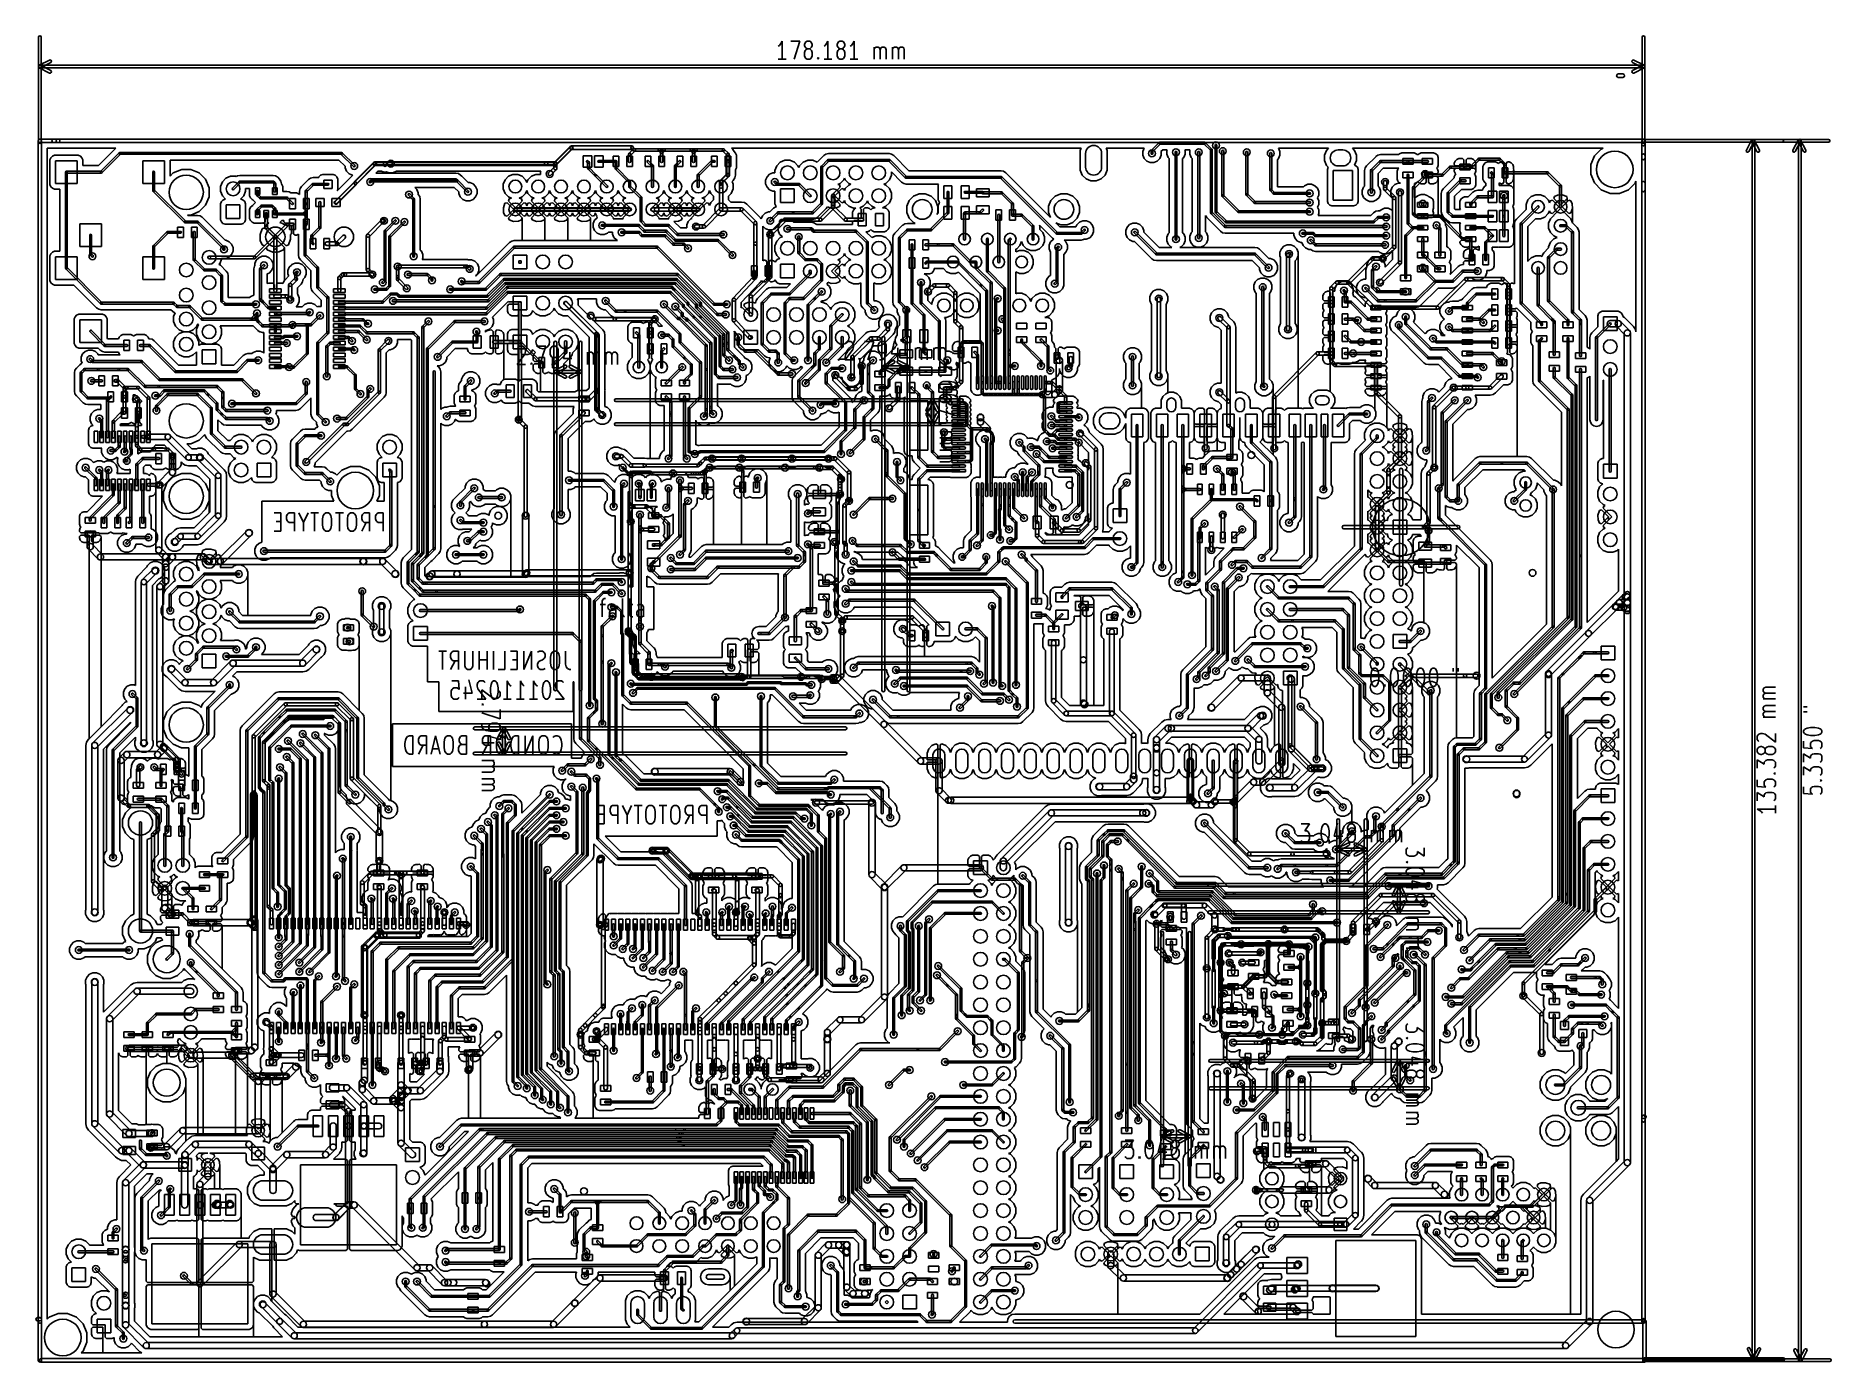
# Model space of a CAD drawing. Extents: x -29274 to 69862, y 24345 to 162744.
# Drawn here: x -8675 to 69862, y 24345 to 82360 of the extents above; entities outside this region: 4.
import ezdxf

# ---------------------------------------------------------------- set-up
doc = ezdxf.new("R2010")
doc.units = 0
doc.layers.add('BLACK', color=1, linetype='CONTINUOUS')

msp = doc.modelspace()

# ---------------------------------------------------------------- linework, layer by layer
at = {"layer": 'BLACK'}
for p, q in [((-29253, 162616), (-29154, 162517)), ((-29146, 162723), (-29047, 162624)), ((-8560, 77720), (-8560, 82300)), ((-8440, 77720), (-8440, 82300)), ((23862, 81946), (23805, 81908)), ((23920, 82022), (23862, 81946)), ((23977, 82136), (23920, 82022)), ((23977, 81336), (23977, 82136)), ((24348, 82136), (24748, 82136)), ((24748, 82136), (24491, 81336)), ((24947, 81984), (24976, 82060)), ((24947, 81946), (24947, 81984)), ((24976, 81870), (24947, 81946)), ((24976, 81717), (24947, 81641)), ((24976, 82060), (25004, 82098)), ((25004, 81831), (24976, 81870)), ((25004, 81755), (24976, 81717)), ((25004, 82098), (25062, 82136)), ((25062, 81793), (25004, 81831)), ((25062, 81793), (25004, 81755)), ((25062, 82136), (25176, 82136)), ((25176, 81793), (25062, 81793)), ((25176, 82136), (25233, 82098)), ((25233, 81831), (25176, 81793)), ((25233, 81755), (25176, 81793)), ((25233, 82098), (25262, 82060)), ((25262, 81870), (25233, 81831)), ((25262, 81717), (25233, 81755)), ((25262, 82060), (25290, 81984)), ((25290, 81946), (25262, 81870)), ((25290, 81641), (25262, 81717)), ((25290, 81984), (25290, 81946)), ((25861, 81946), (25804, 81908)), ((25919, 82022), (25861, 81946)), ((25976, 82136), (25919, 82022)), ((25976, 81336), (25976, 82136)), ((26375, 81984), (26404, 82060)), ((26375, 81946), (26375, 81984)), ((26404, 81870), (26375, 81946)), ((26404, 81717), (26375, 81641)), ((26404, 82060), (26432, 82098)), ((26432, 81831), (26404, 81870)), ((26432, 81755), (26404, 81717)), ((26432, 82098), (26490, 82136)), ((26490, 81793), (26432, 81831)), ((26490, 81793), (26432, 81755)), ((26490, 82136), (26604, 82136)), ((26604, 81793), (26490, 81793)), ((26604, 82136), (26661, 82098)), ((26661, 81831), (26604, 81793)), ((26661, 81755), (26604, 81793)), ((26661, 82098), (26690, 82060)), ((26690, 81870), (26661, 81831)), ((26690, 81717), (26661, 81755)), ((26690, 82060), (26718, 81984)), ((26718, 81946), (26690, 81870)), ((26718, 81641), (26690, 81717)), ((26718, 81984), (26718, 81946)), ((27003, 81946), (26946, 81908)), ((27061, 82022), (27003, 81946)), ((27118, 82136), (27061, 82022)), ((27118, 81336), (27118, 82136)), ((28003, 81336), (28003, 81870)), ((28003, 81793), (28031, 81831)), ((28031, 81831), (28089, 81870)), ((28089, 81870), (28174, 81870)), ((28174, 81870), (28231, 81831)), ((28231, 81831), (28260, 81755)), ((28260, 81755), (28289, 81831)), ((28260, 81755), (28260, 81336)), ((28289, 81831), (28346, 81870)), ((28346, 81870), (28431, 81870)), ((28431, 81870), (28489, 81831)), ((28489, 81831), (28517, 81755)), ((28517, 81755), (28517, 81336)), ((28803, 81336), (28803, 81870)), ((28803, 81793), (28831, 81831)), ((28831, 81831), (28889, 81870)), ((28889, 81870), (28974, 81870)), ((28974, 81870), (29031, 81831)), ((29031, 81831), (29060, 81755)), ((29060, 81755), (29089, 81831)), ((29060, 81755), (29060, 81336)), ((29089, 81831), (29146, 81870)), ((29146, 81870), (29231, 81870)), ((29231, 81870), (29289, 81831)), ((29289, 81831), (29317, 81755)), ((29317, 81755), (29317, 81336)), ((61590, 77720), (61590, 82300)), ((61710, 77720), (61710, 82300)), ((-8527, 81074), (-8085, 81303)), ((-8527, 80966), (-8085, 80737)), ((-8500, 81080), (61650, 81080)), ((-8500, 80960), (61650, 80960)), ((-8471, 80967), (-8029, 81196)), ((-8471, 81073), (-8029, 80844)), ((24148, 81336), (23805, 81336)), ((24947, 81641), (24947, 81489)), ((24947, 81489), (24976, 81412)), ((24976, 81412), (25004, 81374)), ((25004, 81374), (25062, 81336)), ((25062, 81336), (25176, 81336)), ((25176, 81336), (25233, 81374)), ((25233, 81374), (25262, 81412)), ((25262, 81412), (25290, 81489)), ((25290, 81489), (25290, 81641)), ((25518, 81374), (25547, 81412)), ((25547, 81336), (25518, 81374)), ((25547, 81412), (25575, 81374)), ((25547, 81412), (25547, 81336)), ((25575, 81374), (25547, 81336)), ((26147, 81336), (25804, 81336)), ((26375, 81641), (26375, 81489)), ((26375, 81489), (26404, 81412)), ((26404, 81412), (26432, 81374)), ((26432, 81374), (26490, 81336)), ((26490, 81336), (26604, 81336)), ((26604, 81336), (26661, 81374)), ((26661, 81374), (26690, 81412)), ((26690, 81412), (26718, 81489)), ((26718, 81489), (26718, 81641)), ((27289, 81336), (26946, 81336)), ((61621, 80967), (61179, 81197)), ((61621, 81073), (61179, 80843)), ((61677, 81073), (61235, 81303)), ((61677, 80967), (61235, 80737)), ((60550, 80695), (60750, 80695)), ((60550, 80545), (60750, 80545)), ((-8575, 26120), (-8575, 77770)), ((-8500, 77845), (-7700, 77845)), ((-8500, 77845), (-7850, 77845)), ((-8425, 26120), (-8425, 77770)), ((-7900, 77845), (61650, 77845)), ((61575, 77620), (61575, 77770)), ((61650, 77834), (69752, 77834)), ((61650, 77833), (67720, 77833)), ((61725, 77620), (61725, 77770)), ((66387, 77802), (66158, 77360)), ((66406, 24474), (66406, 77774)), ((66494, 77801), (66725, 77360)), ((66526, 24474), (66526, 77774)), ((68419, 77804), (68190, 77362)), ((68438, 24426), (68438, 77776)), ((68526, 77803), (68757, 77362)), ((68558, 24426), (68558, 77776)), ((-8500, 77695), (-7700, 77695)), ((-8500, 77695), (-7850, 77695)), ((-8175, 26230), (-8175, 77445)), ((-8175, 77445), (-7900, 77445)), ((-8175, 26230), (-8175, 77445)), ((-8175, 77445), (-7900, 77445)), ((-8025, 77030), (-8063, 76939)), ((-8025, 77030), (-8063, 76939)), ((-7955, 77100), (-8025, 77030)), ((-7955, 77100), (-8025, 77030)), ((-7863, 77138), (-7955, 77100)), ((-7863, 77138), (-7955, 77100)), ((-7900, 77695), (61650, 77695)), ((-7900, 77445), (-7850, 77445)), ((-7900, 77445), (-7850, 77445)), ((-6919, 77138), (-7863, 77138)), ((-6919, 77138), (-7863, 77138)), ((-7850, 77445), (-7700, 77445)), ((-7850, 77445), (-7700, 77445)), ((-7700, 77445), (-5176, 77445)), ((-7700, 77445), (-5176, 77445)), ((-6820, 77138), (-6919, 77138)), ((-6820, 77138), (-6919, 77138)), ((-6729, 77100), (-6820, 77138)), ((-6729, 77100), (-6820, 77138)), ((-6659, 77030), (-6729, 77100)), ((-6659, 77030), (-6729, 77100)), ((-6621, 76938), (-6659, 77030)), ((-6621, 76938), (-6659, 77030)), ((-5206, 77424), (-5943, 76687)), ((-5206, 77424), (-5943, 76687)), ((-5850, 76426), (-5028, 77248)), ((-5794, 76370), (-4972, 77192)), ((-5205, 77425), (-5206, 77425)), ((-5206, 77425), (-5206, 77424)), ((-5205, 77425), (-5206, 77425)), ((-5206, 77425), (-5206, 77424)), ((-5176, 77445), (-5205, 77425)), ((-5176, 77445), (-5205, 77425)), ((-5000, 77260), (4700, 77260)), ((-5000, 77180), (4700, 77180)), ((4672, 77191), (5221, 76642)), ((4729, 77248), (5278, 76699)), ((14696, 77522), (13998, 76824)), ((14012, 76810), (14710, 77508)), ((14090, 76732), (14788, 77430)), ((14802, 77416), (14104, 76718)), ((14750, 77545), (17400, 77545)), ((14750, 77395), (17400, 77395)), ((15640, 77120), (15260, 77120)), ((15260, 77120), (15260, 76620)), ((15640, 76620), (15640, 77120)), ((16140, 77120), (15760, 77120)), ((15760, 77120), (15760, 76620)), ((16140, 76620), (16140, 77120)), ((16825, 77095), (16575, 77095)), ((16575, 77095), (16575, 76645)), ((16825, 76645), (16825, 77095)), ((17425, 77095), (17175, 77095)), ((17175, 77095), (17175, 76645)), ((17245, 76870), (17245, 77170)), ((17261, 77209), (17461, 77409)), ((17339, 77131), (17539, 77331)), ((17355, 76870), (17355, 77170)), ((17362, 77431), (17461, 77332)), ((17425, 76645), (17425, 77095)), ((17439, 77508), (17538, 77409)), ((17500, 77425), (18600, 77425)), ((17500, 77315), (18600, 77315)), ((18225, 77095), (17975, 77095)), ((17975, 77095), (17975, 76645)), ((18225, 76645), (18225, 77095)), ((18661, 77232), (18562, 77331)), ((18825, 77095), (18575, 77095)), ((18575, 77095), (18575, 76645)), ((18600, 77425), (18700, 77425)), ((18600, 77315), (18700, 77315)), ((18738, 77309), (18639, 77408)), ((18645, 76870), (18645, 77370)), ((18645, 77270), (18645, 77370)), ((18645, 77270), (18645, 77370)), ((18662, 77309), (18761, 77408)), ((18700, 77425), (18800, 77425)), ((18700, 77315), (18800, 77315)), ((18739, 77232), (18838, 77331)), ((18755, 76870), (18755, 77370)), ((18755, 77270), (18755, 77370)), ((18755, 77270), (18755, 77370)), ((18800, 77425), (20000, 77425)), ((18800, 77315), (20000, 77315)), ((18825, 76645), (18825, 77095)), ((19625, 77095), (19375, 77095)), ((19375, 77095), (19375, 76645)), ((19625, 76645), (19625, 77095)), ((20061, 77232), (19962, 77331)), ((20225, 77095), (19975, 77095)), ((19975, 77095), (19975, 76645)), ((20000, 77425), (20200, 77425)), ((20000, 77315), (20200, 77315)), ((20138, 77309), (20039, 77408)), ((20045, 76870), (20045, 77270)), ((20062, 77309), (20161, 77408)), ((20139, 77232), (20238, 77331)), ((20155, 76870), (20155, 77270)), ((20200, 77425), (21400, 77425)), ((20200, 77315), (21400, 77315)), ((20225, 76645), (20225, 77095)), ((21125, 77095), (20875, 77095)), ((20875, 77095), (20875, 76645)), ((21125, 76645), (21125, 77095)), ((21361, 77331), (21561, 77131)), ((21439, 77409), (21639, 77209)), ((21725, 77095), (21475, 77095)), ((21475, 77095), (21475, 76645)), ((21545, 76870), (21545, 77170)), ((21655, 76870), (21655, 77170)), ((21725, 76645), (21725, 77095)), ((21813, 77388), (21756, 77445)), ((21756, 77445), (37048, 77445)), ((21813, 77388), (21756, 77445)), ((21756, 77445), (37048, 77445)), ((21816, 77386), (21813, 77388)), ((21816, 77386), (21813, 77388)), ((21875, 77297), (21816, 77386)), ((21875, 77297), (21816, 77386)), ((21876, 77296), (21875, 77297)), ((21876, 77296), (21875, 77297)), ((21936, 77236), (21876, 77296)), ((21936, 77236), (21876, 77296)), ((21974, 77144), (21936, 77236)), ((21974, 77144), (21936, 77236)), ((21974, 76694), (21974, 77144)), ((21974, 76694), (21974, 77144)), ((25795, 77125), (25506, 76837)), ((25795, 77125), (25506, 76837)), ((25889, 77188), (25795, 77125)), ((25889, 77188), (25795, 77125)), ((26000, 77210), (25889, 77188)), ((26000, 77210), (25889, 77188)), ((28650, 77210), (26000, 77210)), ((28650, 77210), (26000, 77210)), ((28761, 77188), (28650, 77210)), ((28761, 77188), (28650, 77210)), ((28855, 77125), (28761, 77188)), ((28855, 77125), (28761, 77188)), ((29520, 76460), (28855, 77125)), ((29520, 76460), (28855, 77125)), ((37048, 77445), (37011, 77354)), ((37048, 77445), (37011, 77354)), ((37011, 77354), (37011, 77120)), ((37011, 77354), (37011, 77120)), ((37011, 77120), (37011, 76486)), ((37011, 77120), (37011, 76486)), ((37250, 76620), (37250, 77220)), ((37950, 76620), (37950, 77220)), ((38189, 77354), (38151, 77445)), ((38151, 77445), (39811, 77445)), ((38189, 77354), (38151, 77445)), ((38151, 77445), (39811, 77445)), ((38189, 76720), (38189, 77354)), ((38189, 76720), (38189, 77354)), ((39811, 77445), (39751, 77300)), ((39811, 77445), (39751, 77300)), ((39751, 77300), (39751, 77141)), ((39751, 77300), (39751, 77141)), ((39751, 77141), (39812, 76994)), ((39751, 77141), (39812, 76994)), ((39812, 76994), (39924, 76882)), ((39812, 76994), (39924, 76882)), ((40110, 77220), (40110, 77320)), ((40471, 77698), (40122, 77349)), ((40528, 77641), (40179, 77292)), ((40190, 77220), (40190, 77320)), ((40376, 76882), (40488, 76994)), ((40376, 76882), (40488, 76994)), ((40488, 76994), (40549, 77140)), ((40488, 76994), (40549, 77140)), ((40500, 77710), (42450, 77710)), ((40500, 77630), (42450, 77630)), ((40546, 77307), (40620, 77380)), ((40546, 77307), (40620, 77380)), ((40549, 77299), (40546, 77307)), ((40549, 77299), (40546, 77307)), ((40549, 77140), (40549, 77299)), ((40549, 77140), (40549, 77299)), ((40620, 77380), (40813, 77380)), ((40620, 77380), (40813, 77380)), ((40813, 77380), (40801, 77350)), ((40813, 77380), (40801, 77350)), ((40801, 77350), (40801, 77191)), ((40801, 77350), (40801, 77191)), ((40801, 77191), (40862, 77044)), ((40801, 77191), (40862, 77044)), ((40862, 77044), (40910, 76996)), ((40862, 77044), (40910, 76996)), ((40910, 76996), (40910, 74120)), ((40910, 76996), (40910, 74120)), ((41160, 74120), (41160, 77270)), ((41240, 74120), (41240, 77270)), ((41490, 76996), (41538, 77044)), ((41490, 76996), (41538, 77044)), ((41490, 74120), (41490, 76996)), ((41490, 74120), (41490, 76996)), ((41538, 77044), (41599, 77190)), ((41538, 77044), (41599, 77190)), ((41599, 77349), (41586, 77380)), ((41586, 77380), (41813, 77380)), ((41599, 77349), (41586, 77380)), ((41586, 77380), (41813, 77380)), ((41599, 77190), (41599, 77349)), ((41599, 77190), (41599, 77349)), ((41813, 77380), (41801, 77350)), ((41813, 77380), (41801, 77350)), ((41801, 77350), (41801, 77191)), ((41801, 77350), (41801, 77191)), ((41801, 77191), (41862, 77044)), ((41801, 77191), (41862, 77044)), ((41862, 77044), (41910, 76996)), ((41862, 77044), (41910, 76996)), ((41910, 76996), (41910, 73794)), ((41910, 76996), (41910, 73794)), ((42160, 73520), (42160, 77270)), ((42240, 73520), (42240, 77270)), ((42722, 77342), (42422, 77642)), ((42778, 77398), (42478, 77698)), ((42710, 74620), (42710, 77370)), ((42790, 74620), (42790, 77370)), ((42910, 77420), (42910, 77570)), ((42910, 74664), (42910, 77420)), ((42990, 77420), (42990, 77570)), ((42990, 74664), (42990, 77420)), ((43210, 75370), (43210, 77320)), ((43290, 75370), (43290, 77320)), ((44260, 75420), (44260, 77270)), ((44340, 75420), (44340, 77270)), ((45310, 75620), (45310, 77220)), ((45390, 75620), (45390, 77220)), ((45640, 76946), (45688, 76994)), ((45640, 76946), (45688, 76994)), ((45749, 77299), (45688, 77445)), ((45688, 77445), (47879, 77445)), ((45749, 77299), (45688, 77445)), ((45688, 77445), (47879, 77445)), ((45688, 76994), (45749, 77140)), ((45688, 76994), (45749, 77140)), ((45749, 77140), (45749, 77299)), ((45749, 77140), (45749, 77299)), ((47788, 77354), (47698, 77137)), ((47788, 77354), (47698, 77137)), ((47698, 77137), (47698, 76903)), ((47698, 77137), (47698, 76903)), ((47879, 77445), (47788, 77354)), ((47879, 77445), (47788, 77354)), ((48300, 77370), (48500, 77370)), ((49012, 77353), (48920, 77445)), ((48920, 77445), (59890, 77445)), ((49012, 77353), (48920, 77445)), ((48920, 77445), (59890, 77445)), ((49102, 77137), (49012, 77353)), ((49102, 77137), (49012, 77353)), ((49102, 76903), (49102, 77137)), ((49102, 76903), (49102, 77137)), ((49939, 77077), (49541, 76679)), ((49939, 77077), (49541, 76679)), ((49941, 77079), (49939, 77077)), ((49941, 77079), (49939, 77077)), ((50037, 77143), (49941, 77079)), ((50037, 77143), (49941, 77079)), ((50150, 77165), (50037, 77143)), ((50150, 77165), (50037, 77143)), ((50943, 77165), (50150, 77165)), ((50943, 77165), (50150, 77165)), ((50984, 77206), (50943, 77165)), ((50984, 77206), (50943, 77165)), ((51076, 77244), (50984, 77206)), ((51076, 77244), (50984, 77206)), ((51526, 77244), (51076, 77244)), ((51526, 77244), (51076, 77244)), ((51575, 76995), (51125, 76995)), ((51125, 76995), (51125, 76745)), ((51625, 77244), (51526, 77244)), ((51625, 77244), (51526, 77244)), ((51575, 76745), (51575, 76995)), ((51716, 77206), (51625, 77244)), ((51716, 77206), (51625, 77244)), ((51757, 77165), (51716, 77206)), ((51757, 77165), (51716, 77206)), ((51793, 77165), (51757, 77165)), ((51793, 77165), (51757, 77165)), ((51834, 77206), (51793, 77165)), ((51834, 77206), (51793, 77165)), ((51926, 77244), (51834, 77206)), ((51926, 77244), (51834, 77206)), ((52376, 77244), (51926, 77244)), ((52376, 77244), (51926, 77244)), ((52425, 76995), (51975, 76995)), ((51975, 76995), (51975, 76745)), ((52475, 77244), (52376, 77244)), ((52475, 77244), (52376, 77244)), ((52425, 76745), (52425, 76995)), ((52566, 77206), (52475, 77244)), ((52566, 77206), (52475, 77244)), ((52636, 77136), (52566, 77206)), ((52636, 77136), (52566, 77206)), ((52674, 77044), (52636, 77136)), ((52674, 77044), (52636, 77136)), ((52674, 76794), (52674, 77044)), ((52674, 76794), (52674, 77044)), ((53575, 76994), (53484, 76956)), ((53575, 76994), (53484, 76956)), ((53674, 76994), (53575, 76994)), ((53674, 76994), (53575, 76994)), ((53738, 76995), (53674, 76994)), ((53738, 76995), (53674, 76994)), ((53800, 76933), (53738, 76995)), ((53800, 76933), (53738, 76995)), ((53962, 76995), (53900, 76933)), ((53962, 76995), (53900, 76933)), ((54026, 76994), (53962, 76995)), ((54026, 76994), (53962, 76995)), ((54125, 76994), (54026, 76994)), ((54125, 76994), (54026, 76994)), ((54069, 76652), (54418, 77001)), ((54216, 76956), (54125, 76994)), ((54216, 76956), (54125, 76994)), ((54450, 77015), (55350, 77015)), ((55382, 77001), (55631, 76752)), ((59510, 77115), (59350, 76730)), ((59510, 77115), (59350, 76730)), ((59806, 77410), (59510, 77115)), ((59806, 77410), (59510, 77115)), ((59890, 77445), (59806, 77410)), ((59890, 77445), (59806, 77410)), ((61575, 77020), (61575, 77620)), ((61575, 75620), (61575, 77120)), ((61650, 77714), (69752, 77714)), ((61650, 77713), (67720, 77713)), ((61725, 77020), (61725, 77620)), ((61725, 75620), (61725, 77120)), ((66494, 77746), (66265, 77304)), ((66387, 77746), (66618, 77305)), ((68526, 77748), (68297, 77306)), ((68419, 77748), (68650, 77307)), ((-8063, 76939), (-8063, 76840)), ((-8063, 76939), (-8063, 76840)), ((-8063, 76840), (-8063, 75856)), ((-8063, 76840), (-8063, 75856)), ((-6870, 76889), (-7814, 76889)), ((-7814, 76889), (-7814, 75905)), ((-7382, 72197), (-7382, 76397)), ((-7341, 76437), (-5823, 76437)), ((-7341, 76357), (-5823, 76357)), ((-7302, 72197), (-7302, 76397)), ((-6870, 75905), (-6870, 76889)), ((-6621, 76687), (-6621, 76938)), ((-6621, 76687), (-6621, 76938)), ((-5943, 76687), (-6621, 76687)), ((-5943, 76687), (-6621, 76687)), ((-3053, 76889), (-3997, 76889)), ((-3997, 76889), (-3997, 75905)), ((-3565, 75595), (-3565, 76397)), ((-3485, 75595), (-3485, 76397)), ((-3053, 75905), (-3053, 76889)), ((-2804, 76230), (-2804, 76930)), ((-2804, 76930), (4580, 76930)), ((-2804, 76230), (-2804, 76930)), ((-2804, 76930), (4580, 76930)), ((-2666, 76368), (-2804, 76230)), ((-2666, 76368), (-2804, 76230)), ((-2298, 76520), (-2666, 76368)), ((-2298, 76520), (-2666, 76368)), ((-1900, 76520), (-2298, 76520)), ((-1900, 76520), (-2298, 76520)), ((-1533, 76367), (-1900, 76520)), ((-1533, 76367), (-1900, 76520)), ((-1252, 76086), (-1533, 76367)), ((-1252, 76086), (-1533, 76367)), ((-159, 76219), (-361, 76135)), ((-159, 76219), (-361, 76135)), ((59, 76219), (-159, 76219)), ((59, 76219), (-159, 76219)), ((90, 76206), (59, 76219)), ((90, 76206), (59, 76219)), ((139, 76238), (90, 76206)), ((139, 76238), (90, 76206)), ((250, 76260), (139, 76238)), ((250, 76260), (139, 76238)), ((1700, 76260), (250, 76260)), ((1700, 76260), (250, 76260)), ((1811, 76238), (1700, 76260)), ((1811, 76238), (1700, 76260)), ((1905, 76175), (1811, 76238)), ((1905, 76175), (1811, 76238)), ((3709, 76191), (3696, 76160)), ((3709, 76191), (3696, 76160)), ((3779, 76261), (3709, 76191)), ((3779, 76261), (3709, 76191)), ((3871, 76299), (3779, 76261)), ((3871, 76299), (3779, 76261)), ((4231, 76299), (3871, 76299)), ((4231, 76299), (3871, 76299)), ((4330, 76299), (4231, 76299)), ((4330, 76299), (4231, 76299)), ((4421, 76261), (4330, 76299)), ((4421, 76261), (4330, 76299)), ((6097, 76823), (4397, 75123)), ((4491, 76191), (4421, 76261)), ((4491, 76191), (4421, 76261)), ((4529, 76099), (4491, 76191)), ((4529, 76099), (4491, 76191)), ((6203, 76717), (4503, 75017)), ((5191, 76271), (4506, 75587)), ((5191, 76271), (4506, 75587)), ((4580, 76930), (4851, 76659)), ((4580, 76930), (4851, 76659)), ((4851, 76659), (4851, 76591)), ((4851, 76659), (4851, 76591)), ((4851, 76591), (4912, 76444)), ((4851, 76591), (4912, 76444)), ((4912, 76444), (5024, 76332)), ((4912, 76444), (5024, 76332)), ((5024, 76332), (5170, 76271)), ((5024, 76332), (5170, 76271)), ((5170, 76271), (5191, 76271)), ((5170, 76271), (5191, 76271)), ((5261, 75959), (6111, 76809)), ((5339, 75881), (6189, 76731)), ((6150, 76845), (6600, 76845)), ((6150, 76825), (14050, 76825)), ((6150, 76715), (14050, 76715)), ((6150, 76695), (6600, 76695)), ((6200, 76360), (6285, 76445)), ((6200, 76360), (6285, 76445)), ((9700, 76360), (6200, 76360)), ((9700, 76360), (6200, 76360)), ((6285, 76445), (6446, 76445)), ((6285, 76445), (6446, 76445)), ((6446, 76445), (6478, 76424)), ((6446, 76445), (6478, 76424)), ((6478, 76424), (6600, 76400)), ((6478, 76424), (6600, 76400)), ((6530, 76720), (6530, 76770)), ((6530, 76720), (6530, 76770)), ((6600, 76845), (13650, 76845)), ((6600, 76840), (6850, 76840)), ((6600, 76700), (6850, 76700)), ((6600, 76695), (13650, 76695)), ((6600, 76400), (6668, 76414)), ((6600, 76400), (6668, 76414)), ((6668, 76414), (6770, 76371)), ((6668, 76414), (6770, 76371)), ((6670, 76720), (6670, 76770)), ((6670, 76720), (6670, 76770)), ((6770, 76371), (6929, 76371)), ((6770, 76371), (6929, 76371)), ((6929, 76371), (7076, 76432)), ((6929, 76371), (7076, 76432)), ((7076, 76432), (7089, 76445)), ((7076, 76432), (7089, 76445)), ((7089, 76445), (13419, 76445)), ((7089, 76445), (13419, 76445)), ((9811, 76338), (9700, 76360)), ((9811, 76338), (9700, 76360)), ((9905, 76275), (9811, 76338)), ((9905, 76275), (9811, 76338)), ((9955, 76226), (9905, 76275)), ((9955, 76226), (9905, 76275)), ((9955, 76225), (9955, 76226)), ((9955, 76225), (9955, 76226)), ((9956, 76224), (9955, 76225)), ((9956, 76224), (9955, 76225)), ((10236, 75944), (9956, 76224)), ((10236, 75944), (9956, 76224)), ((12000, 76219), (11851, 76071)), ((12000, 76219), (11851, 76071)), ((12195, 76300), (12000, 76219)), ((12195, 76300), (12000, 76219)), ((12406, 76300), (12195, 76300)), ((12406, 76300), (12195, 76300)), ((12601, 76219), (12406, 76300)), ((12601, 76219), (12406, 76300)), ((12749, 76070), (12601, 76219)), ((12749, 76070), (12601, 76219)), ((13000, 76219), (12851, 76071)), ((13000, 76219), (12851, 76071)), ((13195, 76300), (13000, 76219)), ((13195, 76300), (13000, 76219)), ((13401, 76300), (13195, 76300)), ((13401, 76300), (13195, 76300)), ((13419, 76445), (13401, 76400)), ((13419, 76445), (13401, 76400)), ((13401, 76400), (13401, 76300)), ((13401, 76400), (13401, 76300)), ((13650, 76845), (14050, 76845)), ((13650, 76695), (14050, 76695)), ((13751, 76370), (14000, 76619)), ((13850, 76271), (14099, 76520)), ((13980, 76570), (13980, 76770)), ((14120, 76570), (14120, 76770)), ((15260, 76620), (15640, 76620)), ((15471, 76792), (15422, 76841)), ((15460, 76570), (15460, 76820)), ((15772, 76242), (15472, 76542)), ((15528, 76849), (15479, 76898)), ((15828, 76298), (15528, 76598)), ((15540, 76570), (15540, 76820)), ((15760, 76620), (16140, 76620)), ((16271, 75742), (15772, 76241)), ((16328, 75799), (15829, 76298)), ((15950, 76910), (16700, 76910)), ((15950, 76830), (16700, 76830)), ((16575, 76645), (16825, 76645)), ((16660, 76570), (16660, 76870)), ((17272, 75942), (16672, 76542)), ((17328, 75998), (16728, 76598)), ((16740, 76570), (16740, 76870)), ((17175, 76645), (17425, 76645)), ((17975, 76645), (18225, 76645)), ((18271, 76642), (18072, 76841)), ((18328, 76699), (18129, 76898)), ((18260, 75770), (18260, 76670)), ((18340, 75770), (18340, 76670)), ((18575, 76645), (18825, 76645)), ((19260, 75770), (19260, 76670)), ((19272, 76699), (19471, 76898)), ((19329, 76642), (19528, 76841)), ((19340, 75770), (19340, 76670)), ((19375, 76645), (19625, 76645)), ((19975, 76645), (20225, 76645)), ((20260, 75770), (20260, 76270)), ((20272, 76298), (20872, 76898)), ((20328, 76242), (20928, 76842)), ((20340, 75770), (20340, 76270)), ((20875, 76645), (21125, 76645)), ((20900, 76910), (21000, 76910)), ((20900, 76830), (21000, 76830)), ((21247, 76023), (21547, 76323)), ((21261, 76009), (21561, 76309)), ((21339, 75931), (21639, 76231)), ((21353, 75917), (21653, 76217)), ((21475, 76645), (21725, 76645)), ((21525, 76270), (21525, 76870)), ((21545, 76270), (21545, 76870)), ((21655, 76270), (21655, 76870)), ((21675, 76270), (21675, 76870)), ((21900, 76146), (21925, 76270)), ((21900, 76146), (21925, 76270)), ((21925, 76493), (21936, 76504)), ((21925, 76493), (21936, 76504)), ((21925, 76270), (21925, 76493)), ((21925, 76270), (21925, 76493)), ((21936, 76504), (21974, 76595)), ((21936, 76504), (21974, 76595)), ((21974, 76595), (21974, 76694)), ((21974, 76595), (21974, 76694)), ((23312, 76196), (23251, 76050)), ((23312, 76196), (23251, 76050)), ((23424, 76308), (23312, 76196)), ((23424, 76308), (23312, 76196)), ((23571, 76369), (23424, 76308)), ((23571, 76369), (23424, 76308)), ((23651, 76369), (23571, 76369)), ((23651, 76369), (23571, 76369)), ((23735, 76681), (23651, 76479)), ((23735, 76681), (23651, 76479)), ((23651, 76479), (23651, 76369)), ((23651, 76479), (23651, 76369)), ((23889, 76835), (23735, 76681)), ((23889, 76835), (23735, 76681)), ((24091, 76919), (23889, 76835)), ((24091, 76919), (23889, 76835)), ((24309, 76919), (24091, 76919)), ((24309, 76919), (24091, 76919)), ((24511, 76835), (24309, 76919)), ((24511, 76835), (24309, 76919)), ((24665, 76681), (24511, 76835)), ((24665, 76681), (24511, 76835)), ((24700, 76597), (24665, 76681)), ((24700, 76597), (24665, 76681)), ((24735, 76681), (24700, 76597)), ((24735, 76681), (24700, 76597)), ((24889, 76835), (24735, 76681)), ((24889, 76835), (24735, 76681)), ((25091, 76919), (24889, 76835)), ((25091, 76919), (24889, 76835)), ((25309, 76919), (25091, 76919)), ((25309, 76919), (25091, 76919)), ((25506, 76837), (25309, 76919)), ((25506, 76837), (25309, 76919)), ((25660, 75470), (25660, 76620)), ((25672, 76648), (25972, 76948)), ((25728, 76592), (26028, 76892)), ((25740, 75470), (25740, 76620)), ((26000, 76960), (28650, 76960)), ((26000, 76880), (28650, 76880)), ((29371, 76142), (28622, 76891)), ((28665, 76059), (28749, 76261)), ((28665, 76059), (28749, 76261)), ((29428, 76199), (28679, 76948)), ((28749, 76261), (28749, 76411)), ((28749, 76411), (29194, 75965)), ((28749, 76261), (28749, 76411)), ((28749, 76411), (29194, 75965)), ((29400, 76210), (33550, 76210)), ((33550, 76460), (29520, 76460)), ((33550, 76460), (29520, 76460)), ((33661, 76438), (33550, 76460)), ((33661, 76438), (33550, 76460)), ((36028, 73749), (33579, 76198)), ((33755, 76375), (33661, 76438)), ((33755, 76375), (33661, 76438)), ((35709, 74421), (33755, 76375)), ((35709, 74421), (33755, 76375)), ((37011, 76486), (37101, 76270)), ((37011, 76486), (37101, 76270)), ((37101, 76270), (37266, 76104)), ((37101, 76270), (37266, 76104)), ((37933, 76104), (38099, 76269)), ((37933, 76104), (38099, 76269)), ((38099, 76269), (38189, 76486)), ((38099, 76269), (38189, 76486)), ((38189, 76486), (38189, 76720)), ((38189, 76486), (38189, 76720)), ((39924, 76882), (40070, 76821)), ((39924, 76882), (40070, 76821)), ((40070, 76821), (40229, 76821)), ((40070, 76821), (40229, 76821)), ((40229, 76821), (40376, 76882)), ((40229, 76821), (40376, 76882)), ((45640, 75760), (45640, 76946)), ((45640, 75760), (45640, 76946)), ((47698, 76903), (47788, 76687)), ((47698, 76903), (47788, 76687)), ((47788, 76687), (47863, 76611)), ((47788, 76687), (47863, 76611)), ((47863, 76611), (47826, 76520)), ((47863, 76611), (47826, 76520)), ((47826, 76520), (47826, 76421)), ((47826, 76520), (47826, 76421)), ((47826, 76421), (47826, 75121)), ((47826, 76421), (47826, 75121)), ((48925, 76470), (48075, 76470)), ((48075, 76470), (48075, 75170)), ((48300, 76670), (48500, 76670)), ((48925, 75170), (48925, 76470)), ((49018, 76701), (49102, 76903)), ((49018, 76701), (49102, 76903)), ((49066, 76681), (49018, 76701)), ((49066, 76681), (49018, 76701)), ((49136, 76611), (49066, 76681)), ((49136, 76611), (49066, 76681)), ((49174, 76519), (49136, 76611)), ((49174, 76519), (49136, 76611)), ((49174, 75219), (49174, 76519)), ((49174, 75219), (49174, 76519)), ((49477, 76583), (49454, 76470)), ((49477, 76583), (49454, 76470)), ((49454, 76470), (49455, 76466)), ((49454, 76470), (49455, 76466)), ((49455, 76466), (49455, 75789)), ((49455, 76466), (49455, 75789)), ((49541, 76679), (49477, 76583)), ((49541, 76679), (49477, 76583)), ((49705, 75520), (49705, 76470)), ((50118, 76901), (49719, 76502)), ((50181, 76838), (49782, 76439)), ((49795, 75520), (49795, 76470)), ((50045, 76348), (50272, 76575)), ((50045, 76348), (50272, 76575)), ((50045, 75789), (50045, 76348)), ((50045, 75789), (50045, 76348)), ((50150, 76915), (51350, 76915)), ((50150, 76825), (51350, 76825)), ((50272, 76575), (50943, 76575)), ((50272, 76575), (50943, 76575)), ((50914, 76536), (50876, 76445)), ((50914, 76536), (50876, 76445)), ((50876, 76445), (50876, 76346)), ((50876, 76445), (50876, 76346)), ((50876, 76346), (50876, 76096)), ((50876, 76346), (50876, 76096)), ((50948, 76570), (50914, 76536)), ((50948, 76570), (50914, 76536)), ((50943, 76575), (50948, 76570)), ((50943, 76575), (50948, 76570)), ((51125, 76745), (51575, 76745)), ((51575, 76395), (51125, 76395)), ((51125, 76395), (51125, 76145)), ((51310, 74170), (51310, 76270)), ((51350, 76915), (52200, 76915)), ((51350, 76825), (52200, 76825)), ((51390, 74170), (51390, 76270)), ((51569, 75752), (52118, 76301)), ((51575, 76145), (51575, 76395)), ((51632, 75689), (52181, 76238)), ((51975, 76745), (52425, 76745)), ((52425, 76395), (51975, 76395)), ((51975, 76395), (51975, 76145)), ((52068, 76288), (52118, 76238)), ((52132, 76352), (52182, 76302)), ((52150, 76220), (52150, 76320)), ((52150, 76320), (52250, 76320)), ((52150, 76220), (52150, 76320)), ((52150, 76320), (52250, 76320)), ((52150, 76315), (52200, 76315)), ((52150, 76315), (52200, 76315)), ((52150, 76225), (52200, 76225)), ((52150, 76225), (52200, 76225)), ((52150, 76170), (52150, 76220)), ((52150, 76170), (52150, 76220)), ((52200, 76315), (52850, 76315)), ((52200, 76225), (52850, 76225)), ((52250, 76320), (52300, 76320)), ((52250, 76320), (52300, 76320)), ((52613, 76220), (52250, 76220)), ((52250, 76220), (52250, 75957)), ((52613, 76220), (52250, 76220)), ((52250, 76220), (52250, 75957)), ((52300, 76320), (52613, 76320)), ((52300, 76320), (52613, 76320)), ((52425, 76145), (52425, 76395)), ((52602, 76570), (52636, 76604)), ((52602, 76570), (52636, 76604)), ((52636, 76536), (52602, 76570)), ((52636, 76536), (52602, 76570)), ((52613, 76320), (52675, 76382)), ((52613, 76320), (52675, 76382)), ((52675, 76158), (52613, 76220)), ((52675, 76158), (52613, 76220)), ((52636, 76604), (52674, 76695)), ((52636, 76604), (52674, 76695)), ((52674, 76444), (52636, 76536)), ((52674, 76444), (52636, 76536)), ((52674, 76695), (52674, 76794)), ((52674, 76695), (52674, 76794)), ((52675, 76382), (52674, 76444)), ((52675, 76382), (52674, 76444)), ((52819, 76302), (53168, 76651)), ((52882, 76239), (53231, 76588)), ((53200, 76665), (53850, 76665)), ((53200, 76575), (53850, 76575)), ((53376, 76794), (53375, 76732)), ((53376, 76794), (53375, 76732)), ((53375, 76732), (53437, 76670)), ((53375, 76732), (53437, 76670)), ((53437, 76570), (53375, 76508)), ((53437, 76570), (53375, 76508)), ((53375, 76508), (53376, 76446)), ((53375, 76508), (53376, 76446)), ((53414, 76886), (53376, 76794)), ((53414, 76886), (53376, 76794)), ((53376, 76446), (53414, 76354)), ((53376, 76446), (53414, 76354)), ((53414, 76286), (53376, 76195)), ((53414, 76286), (53376, 76195)), ((53376, 76195), (53376, 76156)), ((53376, 76195), (53376, 76156)), ((53484, 76956), (53414, 76886)), ((53484, 76956), (53414, 76886)), ((53414, 76354), (53448, 76320)), ((53414, 76354), (53448, 76320)), ((53448, 76320), (53414, 76286)), ((53448, 76320), (53414, 76286)), ((53437, 76670), (53800, 76670)), ((53437, 76670), (53800, 76670)), ((53750, 76570), (53437, 76570)), ((53750, 76570), (53437, 76570)), ((54075, 76745), (53625, 76745)), ((53625, 76745), (53625, 76495)), ((53625, 76495), (54075, 76495)), ((53800, 76570), (53750, 76570)), ((53800, 76570), (53750, 76570)), ((53800, 76670), (53800, 76933)), ((53800, 76670), (53800, 76933)), ((53800, 76570), (53800, 76670)), ((53800, 76670), (53800, 76570)), ((53800, 76570), (53800, 76670)), ((53800, 76670), (53800, 76570)), ((53900, 76570), (53800, 76570)), ((53900, 76570), (53800, 76570)), ((53850, 76665), (54100, 76665)), ((53850, 76575), (54100, 76575)), ((53900, 76933), (53900, 76670)), ((53900, 76933), (53900, 76670)), ((53900, 76670), (54263, 76670)), ((53900, 76670), (54263, 76670)), ((53950, 76570), (53900, 76570)), ((53950, 76570), (53900, 76570)), ((54263, 76570), (53950, 76570)), ((54263, 76570), (53950, 76570)), ((54075, 76495), (54075, 76745)), ((54132, 76589), (54481, 76938)), ((54286, 76886), (54216, 76956)), ((54286, 76886), (54216, 76956)), ((54252, 76320), (54286, 76354)), ((54252, 76320), (54286, 76354)), ((54286, 76286), (54252, 76320)), ((54286, 76286), (54252, 76320)), ((54263, 76670), (54325, 76732)), ((54263, 76670), (54325, 76732)), ((54325, 76508), (54263, 76570)), ((54325, 76508), (54263, 76570)), ((54324, 76794), (54286, 76886)), ((54324, 76794), (54286, 76886)), ((54286, 76354), (54324, 76446)), ((54286, 76354), (54324, 76446)), ((54324, 76194), (54286, 76286)), ((54324, 76194), (54286, 76286)), ((54325, 76732), (54324, 76794)), ((54325, 76732), (54324, 76794)), ((54324, 76446), (54325, 76508)), ((54324, 76446), (54325, 76508)), ((54324, 75944), (54324, 76194)), ((54324, 75944), (54324, 76194)), ((54325, 76508), (54325, 76732)), ((54325, 76732), (54325, 76508)), ((54325, 76508), (54325, 76732)), ((54325, 76732), (54325, 76508)), ((54450, 76925), (55350, 76925)), ((54664, 76736), (54626, 76645)), ((54664, 76736), (54626, 76645)), ((54626, 76645), (54626, 76546)), ((54626, 76645), (54626, 76546)), ((54626, 76546), (54626, 76096)), ((54626, 76546), (54626, 76096)), ((54734, 76806), (54664, 76736)), ((54734, 76806), (54664, 76736)), ((54826, 76844), (54734, 76806)), ((54826, 76844), (54734, 76806)), ((55076, 76844), (54826, 76844)), ((55076, 76844), (54826, 76844)), ((54875, 76595), (54875, 76145)), ((55125, 76595), (54875, 76595)), ((55021, 76292), (54972, 76341)), ((55010, 75320), (55010, 76320)), ((55078, 76349), (55029, 76398)), ((55175, 76844), (55076, 76844)), ((55175, 76844), (55076, 76844)), ((55090, 75320), (55090, 76320)), ((55125, 76145), (55125, 76595)), ((55266, 76806), (55175, 76844)), ((55266, 76806), (55175, 76844)), ((55300, 76772), (55266, 76806)), ((55300, 76772), (55266, 76806)), ((55334, 76806), (55300, 76772)), ((55334, 76806), (55300, 76772)), ((55319, 76938), (55568, 76689)), ((55426, 76844), (55334, 76806)), ((55426, 76844), (55334, 76806)), ((55488, 76845), (55426, 76844)), ((55488, 76845), (55426, 76844)), ((55475, 76595), (55475, 76145)), ((55725, 76595), (55475, 76595)), ((55550, 76783), (55488, 76845)), ((55550, 76783), (55488, 76845)), ((55550, 76470), (55550, 76783)), ((55550, 76470), (55550, 76783)), ((55550, 76420), (55550, 76470)), ((55550, 76420), (55550, 76470)), ((55550, 76320), (55550, 76420)), ((55550, 76320), (55550, 76420)), ((55550, 76270), (55550, 76320)), ((55550, 76270), (55550, 76320)), ((55550, 75957), (55550, 76270)), ((55550, 75957), (55550, 76270)), ((55555, 76370), (55555, 76720)), ((55600, 76415), (57450, 76415)), ((55600, 76325), (57450, 76325)), ((55645, 76370), (55645, 76720)), ((55712, 76845), (55650, 76783)), ((55712, 76845), (55650, 76783)), ((55650, 76783), (55650, 76420)), ((55650, 76783), (55650, 76420)), ((55650, 76420), (55913, 76420)), ((55650, 76420), (55913, 76420)), ((55913, 76320), (55650, 76320)), ((55650, 76320), (55650, 75957)), ((55913, 76320), (55650, 76320)), ((55650, 76320), (55650, 75957)), ((55774, 76844), (55712, 76845)), ((55774, 76844), (55712, 76845)), ((55725, 76145), (55725, 76595)), ((55866, 76806), (55774, 76844)), ((55866, 76806), (55774, 76844)), ((55936, 76736), (55866, 76806)), ((55936, 76736), (55866, 76806)), ((55913, 76420), (55975, 76482)), ((55913, 76420), (55975, 76482)), ((55975, 76258), (55913, 76320)), ((55975, 76258), (55913, 76320)), ((55974, 76645), (55936, 76736)), ((55974, 76645), (55936, 76736)), ((55974, 76546), (55974, 76645)), ((55974, 76546), (55974, 76645)), ((55975, 76482), (55974, 76546)), ((55975, 76482), (55974, 76546)), ((55974, 76194), (55975, 76258)), ((55974, 76194), (55975, 76258)), ((55974, 76095), (55974, 76194)), ((55974, 76095), (55974, 76194)), ((55975, 76258), (55975, 76482)), ((55975, 76482), (55975, 76258)), ((55975, 76258), (55975, 76482)), ((55975, 76482), (55975, 76258)), ((55975, 75653), (55975, 76258)), ((55975, 76258), (55975, 75653)), ((55975, 75653), (55975, 76258)), ((55975, 76258), (55975, 75653)), ((57996, 75760), (57418, 76338)), ((58060, 75824), (57482, 76402)), ((59350, 76730), (59350, 76312)), ((59350, 76730), (59350, 76312)), ((59350, 76312), (59510, 75926)), ((59350, 76312), (59510, 75926)), ((-8063, 75856), (-8025, 75764)), ((-8063, 75856), (-8025, 75764)), ((-8025, 75764), (-7955, 75694)), ((-8025, 75764), (-7955, 75694)), ((-7955, 75694), (-7864, 75656)), ((-7955, 75694), (-7864, 75656)), ((-7864, 75656), (-7765, 75656)), ((-7864, 75656), (-7765, 75656)), ((-7814, 75905), (-6870, 75905)), ((-7765, 75656), (-7632, 75656)), ((-7765, 75656), (-7632, 75656)), ((-7632, 75656), (-7632, 72938)), ((-7632, 75656), (-7632, 72938)), ((-3997, 75905), (-3053, 75905)), ((-3553, 75567), (-2178, 74192)), ((-3496, 75624), (-2121, 74249)), ((-1100, 75718), (-1252, 76086)), ((-1100, 75718), (-1252, 76086)), ((-1100, 75320), (-1100, 75718)), ((-1100, 75320), (-1100, 75718)), ((-515, 75981), (-599, 75779)), ((-515, 75981), (-599, 75779)), ((-599, 75779), (-599, 75561)), ((-599, 75779), (-599, 75561)), ((-599, 75561), (-515, 75359)), ((-599, 75561), (-515, 75359)), ((-361, 76135), (-515, 75981)), ((-361, 76135), (-515, 75981)), ((222, 75998), (-78, 75698)), ((278, 75942), (-22, 75642)), ((250, 76010), (1700, 76010)), ((250, 75930), (1700, 75930)), ((415, 75359), (499, 75561)), ((415, 75359), (499, 75561)), ((499, 75561), (499, 75680)), ((499, 75680), (676, 75680)), ((499, 75561), (499, 75680)), ((499, 75680), (676, 75680)), ((676, 75680), (676, 75671)), ((676, 75680), (676, 75671)), ((676, 75671), (676, 75371)), ((676, 75671), (676, 75371)), ((1125, 75720), (925, 75720)), ((925, 75720), (925, 75420)), ((925, 75420), (1125, 75420)), ((985, 75396), (985, 75570)), ((1178, 75299), (1053, 75424)), ((1065, 75396), (1065, 75570)), ((1125, 75420), (1125, 75720)), ((1746, 75867), (1671, 75942)), ((1875, 75720), (1675, 75720)), ((1675, 75720), (1675, 75420)), ((1675, 75420), (1875, 75420)), ((1803, 75924), (1728, 75999)), ((1735, 75571), (1735, 75895)), ((1815, 75571), (1815, 75895)), ((1875, 75420), (1875, 75720)), ((1980, 76100), (1905, 76175)), ((1980, 76100), (1905, 76175)), ((2043, 76006), (1980, 76100)), ((2043, 76006), (1980, 76100)), ((2065, 75895), (2043, 76006)), ((2065, 75895), (2043, 76006)), ((2065, 75882), (2065, 75895)), ((2065, 75882), (2065, 75895)), ((2086, 75861), (2065, 75882)), ((2086, 75861), (2065, 75882)), ((2124, 75769), (2086, 75861)), ((2124, 75769), (2086, 75861)), ((2124, 75560), (2124, 75769)), ((2124, 75560), (2124, 75769)), ((2300, 75560), (2124, 75560)), ((2300, 75560), (2124, 75560)), ((2411, 75538), (2300, 75560)), ((2411, 75538), (2300, 75560)), ((2476, 75494), (2411, 75538)), ((2476, 75494), (2411, 75538)), ((2626, 75494), (2476, 75494)), ((2626, 75494), (2476, 75494)), ((2725, 75494), (2626, 75494)), ((2725, 75494), (2626, 75494)), ((2816, 75456), (2725, 75494)), ((2816, 75456), (2725, 75494)), ((2850, 75422), (2816, 75456)), ((2850, 75422), (2816, 75456)), ((2860, 75432), (2850, 75422)), ((2860, 75432), (2850, 75422)), ((2882, 75681), (2860, 75570)), ((2882, 75681), (2860, 75570)), ((2860, 75570), (2860, 75432)), ((2860, 75570), (2860, 75432)), ((2945, 75775), (2882, 75681)), ((2945, 75775), (2882, 75681)), ((3245, 76075), (2945, 75775)), ((3245, 76075), (2945, 75775)), ((3110, 75020), (3110, 75570)), ((3422, 75898), (3122, 75598)), ((3478, 75842), (3178, 75542)), ((3190, 75020), (3190, 75570)), ((3339, 76138), (3245, 76075)), ((3339, 76138), (3245, 76075)), ((3450, 76160), (3339, 76138)), ((3450, 76160), (3339, 76138)), ((3696, 76160), (3450, 76160)), ((3696, 76160), (3450, 76160)), ((3450, 75910), (4100, 75910)), ((3450, 75830), (4100, 75830)), ((3920, 76050), (3920, 75690)), ((4280, 76050), (3920, 76050)), ((3920, 75690), (4280, 75690)), ((4280, 75690), (4280, 76050)), ((4411, 75109), (5261, 75959)), ((4489, 75031), (5339, 75881)), ((4506, 75587), (4529, 75640)), ((4506, 75587), (4529, 75640)), ((4529, 75739), (4529, 76099)), ((4529, 75739), (4529, 76099)), ((4529, 75640), (4529, 75739)), ((4529, 75640), (4529, 75739)), ((6021, 76098), (5922, 75999)), ((5971, 76048), (5922, 75999)), ((6078, 76041), (5979, 75942)), ((6028, 75991), (5979, 75942)), ((6000, 76060), (9750, 76060)), ((6000, 75980), (9750, 75980)), ((6050, 76110), (9700, 76110)), ((6050, 76030), (9700, 76030)), ((7679, 75448), (7878, 75249)), ((7988, 75646), (7904, 75730)), ((7904, 75730), (9629, 75730)), ((7988, 75646), (7904, 75730)), ((7904, 75730), (9629, 75730)), ((8049, 75499), (7988, 75646)), ((8049, 75499), (7988, 75646)), ((8049, 75431), (8049, 75499)), ((8049, 75431), (8049, 75499)), ((8054, 75426), (8049, 75431)), ((8054, 75426), (8049, 75431)), ((8055, 75425), (8054, 75426)), ((8055, 75425), (8054, 75426)), ((8117, 75332), (8055, 75425)), ((8117, 75332), (8055, 75425)), ((9629, 75730), (9826, 75534)), ((9629, 75730), (9826, 75534)), ((9721, 75992), (9672, 76041)), ((10196, 75518), (9722, 75992)), ((9778, 76049), (9729, 76098)), ((10252, 75574), (9778, 76048)), ((9826, 75534), (9826, 75466)), ((9826, 75534), (9826, 75466)), ((9826, 75466), (9887, 75319)), ((9826, 75466), (9887, 75319)), ((10305, 75944), (10236, 75944)), ((10305, 75944), (10236, 75944)), ((10451, 75883), (10305, 75944)), ((10451, 75883), (10305, 75944)), ((10563, 75771), (10451, 75883)), ((10563, 75771), (10451, 75883)), ((10624, 75624), (10563, 75771)), ((10624, 75624), (10563, 75771)), ((10563, 75319), (10624, 75465)), ((10563, 75319), (10624, 75465)), ((10624, 75465), (10624, 75624)), ((10624, 75465), (10624, 75624)), ((11851, 76071), (11770, 75876)), ((11851, 76071), (11770, 75876)), ((11770, 75876), (11770, 75665)), ((11770, 75876), (11770, 75665)), ((11770, 75665), (11851, 75470)), ((11770, 75665), (11851, 75470)), ((11851, 75470), (11999, 75321)), ((11851, 75470), (11999, 75321)), ((12600, 75321), (12749, 75469)), ((12600, 75321), (12749, 75469)), ((12799, 75948), (12749, 76070)), ((12799, 75948), (12749, 76070)), ((12749, 75469), (12800, 75593)), ((12749, 75469), (12800, 75593)), ((12851, 76071), (12799, 75948)), ((12851, 76071), (12799, 75948)), ((12800, 75593), (12851, 75470)), ((12800, 75593), (12851, 75470)), ((12851, 75470), (12999, 75321)), ((12851, 75470), (12999, 75321)), ((13600, 75321), (13749, 75469)), ((13600, 75321), (13749, 75469)), ((13749, 75469), (13800, 75593)), ((13749, 75469), (13800, 75593)), ((13800, 75593), (13851, 75470)), ((13800, 75593), (13851, 75470)), ((13851, 75470), (13999, 75321)), ((13851, 75470), (13999, 75321)), ((14600, 75321), (14749, 75469)), ((14600, 75321), (14749, 75469)), ((14749, 75469), (14800, 75593)), ((14749, 75469), (14800, 75593)), ((14800, 75593), (14851, 75470)), ((14800, 75593), (14851, 75470)), ((14851, 75470), (14999, 75321)), ((14851, 75470), (14999, 75321)), ((15600, 75321), (15749, 75469)), ((15600, 75321), (15749, 75469)), ((15749, 75469), (15800, 75593)), ((15749, 75469), (15800, 75593)), ((15800, 75593), (15851, 75470)), ((15800, 75593), (15851, 75470)), ((15851, 75470), (15999, 75321)), ((15851, 75470), (15999, 75321)), ((16600, 75321), (16749, 75469)), ((16600, 75321), (16749, 75469)), ((16749, 75469), (16800, 75593)), ((16749, 75469), (16800, 75593)), ((16800, 75593), (16851, 75470)), ((16800, 75593), (16851, 75470)), ((16851, 75470), (16999, 75321)), ((16851, 75470), (16999, 75321)), ((17260, 75770), (17260, 75970)), ((17771, 75242), (17272, 75741)), ((17828, 75299), (17329, 75798)), ((17340, 75770), (17340, 75970)), ((18600, 75321), (18749, 75469)), ((18600, 75321), (18749, 75469)), ((18749, 75469), (18800, 75593)), ((18749, 75469), (18800, 75593)), ((18800, 75593), (18851, 75470)), ((18800, 75593), (18851, 75470)), ((18851, 75470), (18999, 75321)), ((18851, 75470), (18999, 75321)), ((19600, 75321), (19749, 75469)), ((19600, 75321), (19749, 75469)), ((19749, 75469), (19800, 75593)), ((19749, 75469), (19800, 75593)), ((19800, 75593), (19851, 75470)), ((19800, 75593), (19851, 75470)), ((19851, 75470), (19999, 75321)), ((19851, 75470), (19999, 75321)), ((20600, 75321), (20749, 75469)), ((20600, 75321), (20749, 75469)), ((20749, 75469), (20800, 75593)), ((20749, 75469), (20800, 75593)), ((20800, 75593), (20851, 75470)), ((20800, 75593), (20851, 75470)), ((20851, 75470), (20975, 75346)), ((20851, 75470), (20975, 75346)), ((21225, 75770), (21225, 75970)), ((21225, 74770), (21225, 75770)), ((21375, 75770), (21375, 75970)), ((21375, 74770), (21375, 75770)), ((21625, 75346), (21749, 75469)), ((21625, 75346), (21749, 75469)), ((21749, 75469), (21830, 75664)), ((21749, 75469), (21830, 75664)), ((21781, 75992), (21830, 76040)), ((21781, 75992), (21830, 76040)), ((21830, 75875), (21781, 75992)), ((21830, 75875), (21781, 75992)), ((21830, 76040), (21900, 76145)), ((21830, 76040), (21900, 76145)), ((21830, 75664), (21830, 75875)), ((21830, 75664), (21830, 75875)), ((21900, 76145), (21900, 76146)), ((21900, 76145), (21900, 76146)), ((23251, 76050), (23251, 75891)), ((23251, 76050), (23251, 75891)), ((23251, 75891), (23312, 75744)), ((23251, 75891), (23312, 75744)), ((23312, 75744), (23424, 75632)), ((23312, 75744), (23424, 75632)), ((23424, 75632), (23570, 75571)), ((23424, 75632), (23570, 75571)), ((23570, 75571), (23651, 75571)), ((23570, 75571), (23651, 75571)), ((23622, 75941), (23721, 75842)), ((23651, 75571), (23651, 75021)), ((23651, 75571), (23651, 75021)), ((23679, 75998), (23778, 75899)), ((23750, 75910), (24700, 75910)), ((23750, 75830), (24700, 75830)), ((23900, 75670), (23900, 75070)), ((24500, 75670), (23900, 75670)), ((24500, 75070), (24500, 75670)), ((24672, 75841), (25171, 75342)), ((24729, 75898), (25228, 75399)), ((25660, 75020), (25660, 75470)), ((25740, 75020), (25740, 75470)), ((26129, 75370), (26200, 75441)), ((26129, 75370), (26200, 75441)), ((26200, 75441), (26235, 75476)), ((26200, 75441), (26235, 75476)), ((26235, 75476), (26508, 75748)), ((26235, 75476), (26508, 75748)), ((26578, 75678), (26271, 75370)), ((26578, 75678), (26271, 75370)), ((26415, 75866), (26511, 75905)), ((26415, 75866), (26511, 75905)), ((26481, 75842), (26415, 75866)), ((26481, 75842), (26415, 75866)), ((26508, 75748), (26481, 75842)), ((26508, 75748), (26481, 75842)), ((26511, 75905), (26665, 76059)), ((26511, 75905), (26665, 76059)), ((26672, 75651), (26578, 75678)), ((26672, 75651), (26578, 75678)), ((26665, 76059), (26700, 76144)), ((26665, 76059), (26700, 76144)), ((26697, 75590), (26672, 75651)), ((26697, 75590), (26672, 75651)), ((26735, 75681), (26697, 75590)), ((26735, 75681), (26697, 75590)), ((26700, 76144), (26735, 76059)), ((26700, 76144), (26735, 76059)), ((26735, 76059), (26889, 75905)), ((26735, 76059), (26889, 75905)), ((26889, 75835), (26735, 75681)), ((26889, 75835), (26735, 75681)), ((26889, 75905), (26973, 75870)), ((26889, 75905), (26973, 75870)), ((26973, 75870), (26889, 75835)), ((26973, 75870), (26889, 75835)), ((28426, 75870), (28511, 75905)), ((28426, 75870), (28511, 75905)), ((28511, 75835), (28426, 75870)), ((28511, 75835), (28426, 75870)), ((28511, 75905), (28665, 76059)), ((28511, 75905), (28665, 76059)), ((28665, 75681), (28511, 75835)), ((28665, 75681), (28511, 75835)), ((28749, 75479), (28665, 75681)), ((28749, 75479), (28665, 75681)), ((28749, 75261), (28749, 75479)), ((28749, 75261), (28749, 75479)), ((29194, 75965), (29195, 75965)), ((29194, 75965), (29195, 75965)), ((29195, 75965), (29289, 75902)), ((29195, 75965), (29289, 75902)), ((29289, 75902), (29400, 75880)), ((29289, 75902), (29400, 75880)), ((29400, 76130), (33550, 76130)), ((29400, 75880), (30815, 75880)), ((29400, 75880), (30815, 75880)), ((29966, 75448), (29716, 75345)), ((29966, 75448), (29716, 75345)), ((30236, 75448), (29966, 75448)), ((30236, 75448), (29966, 75448)), ((30485, 75344), (30236, 75448)), ((30485, 75344), (30236, 75448)), ((30815, 75880), (30801, 75845)), ((30815, 75880), (30801, 75845)), ((30801, 75845), (30801, 75746)), ((30801, 75845), (30801, 75746)), ((30801, 75746), (30801, 75196)), ((30801, 75746), (30801, 75196)), ((31050, 75795), (31050, 75245)), ((31400, 75795), (31050, 75795)), ((31185, 74620), (31185, 75520)), ((31265, 74620), (31265, 75520)), ((31400, 75245), (31400, 75795)), ((31800, 75795), (31800, 75245)), ((32150, 75795), (31800, 75795)), ((31975, 75560), (32725, 75560)), ((31975, 75480), (32725, 75480)), ((32150, 75245), (32150, 75795)), ((33025, 75670), (32475, 75670)), ((32475, 75670), (32475, 75320)), ((32697, 75492), (32721, 75468)), ((32750, 75535), (33574, 75535)), ((32750, 75455), (33574, 75455)), ((32753, 75548), (32777, 75524)), ((33025, 75320), (33025, 75670)), ((35971, 73692), (33522, 76141)), ((33547, 75467), (34021, 74993)), ((33603, 75523), (34077, 75049)), ((36166, 75448), (35916, 75345)), ((36166, 75448), (35916, 75345)), ((36436, 75448), (36166, 75448)), ((36436, 75448), (36166, 75448)), ((36685, 75344), (36436, 75448)), ((36685, 75344), (36436, 75448)), ((37266, 76104), (37483, 76014)), ((37266, 76104), (37483, 76014)), ((37483, 76014), (37717, 76014)), ((37483, 76014), (37717, 76014)), ((37717, 76014), (37933, 76104)), ((37717, 76014), (37933, 76104)), ((43978, 74699), (43279, 75398)), ((44678, 75099), (44329, 75448)), ((45472, 75442), (45322, 75592)), ((45528, 75498), (45378, 75648)), ((45500, 75510), (47050, 75510)), ((45500, 75430), (47050, 75430)), ((46776, 75760), (45640, 75760)), ((46776, 75760), (45640, 75760)), ((46824, 75808), (46776, 75760)), ((46824, 75808), (46776, 75760)), ((46971, 75869), (46824, 75808)), ((46971, 75869), (46824, 75808)), ((47130, 75869), (46971, 75869)), ((47130, 75869), (46971, 75869)), ((47276, 75808), (47130, 75869)), ((47276, 75808), (47130, 75869)), ((47388, 75696), (47276, 75808)), ((47388, 75696), (47276, 75808)), ((47449, 75549), (47388, 75696)), ((47449, 75549), (47388, 75696)), ((47449, 75390), (47449, 75549)), ((47449, 75390), (47449, 75549)), ((49412, 75746), (49351, 75600)), ((49412, 75746), (49351, 75600)), ((49351, 75600), (49351, 75441)), ((49351, 75600), (49351, 75441)), ((49351, 75441), (49412, 75294)), ((49351, 75441), (49412, 75294)), ((49455, 75789), (49412, 75746)), ((49455, 75789), (49412, 75746)), ((50088, 75746), (50045, 75789)), ((50088, 75746), (50045, 75789)), ((50149, 75599), (50088, 75746)), ((50149, 75599), (50088, 75746)), ((50088, 75294), (50149, 75440)), ((50088, 75294), (50149, 75440)), ((50149, 75440), (50149, 75599)), ((50149, 75440), (50149, 75599)), ((50280, 75670), (50280, 75970)), ((50700, 75221), (50301, 75620)), ((50799, 75320), (50400, 75719)), ((50420, 75670), (50420, 75970)), ((50662, 75746), (50601, 75600)), ((50662, 75746), (50601, 75600)), ((50601, 75600), (50601, 75441)), ((50601, 75600), (50601, 75441)), ((50601, 75441), (50662, 75294)), ((50601, 75441), (50662, 75294)), ((50774, 75858), (50662, 75746)), ((50774, 75858), (50662, 75746)), ((50921, 75919), (50774, 75858)), ((50921, 75919), (50774, 75858)), ((50876, 76096), (50914, 76004)), ((50876, 76096), (50914, 76004)), ((50914, 76004), (50984, 75934)), ((50914, 76004), (50984, 75934)), ((51019, 75919), (50921, 75919)), ((51019, 75919), (50921, 75919)), ((50930, 72440), (50930, 75520)), ((50984, 75934), (51019, 75919)), ((50984, 75934), (51019, 75919)), ((51070, 72440), (51070, 75520)), ((51125, 76145), (51575, 76145)), ((51555, 74570), (51555, 75720)), ((51640, 75903), (51716, 75934)), ((51640, 75903), (51716, 75934)), ((51640, 75284), (51640, 75903)), ((51640, 75284), (51640, 75903)), ((51645, 74570), (51645, 75720)), ((51716, 75934), (51775, 75993)), ((51716, 75934), (51775, 75993)), ((51921, 75419), (51774, 75358)), ((51921, 75419), (51774, 75358)), ((51775, 75993), (51834, 75934)), ((51775, 75993), (51834, 75934)), ((51834, 75934), (51925, 75896)), ((51834, 75934), (51925, 75896)), ((52080, 75419), (51921, 75419)), ((52080, 75419), (51921, 75419)), ((51925, 75896), (52024, 75896)), ((51925, 75896), (52024, 75896)), ((51975, 76145), (52425, 76145)), ((52024, 75896), (52088, 75895)), ((52024, 75896), (52088, 75895)), ((52226, 75358), (52080, 75419)), ((52226, 75358), (52080, 75419)), ((52088, 75895), (52150, 75957)), ((52088, 75895), (52150, 75957)), ((52150, 75957), (52150, 76170)), ((52150, 75957), (52150, 76170)), ((52250, 75957), (52312, 75895)), ((52250, 75957), (52312, 75895)), ((52312, 75895), (52376, 75896)), ((52312, 75895), (52376, 75896)), ((52376, 75896), (52475, 75896)), ((52376, 75896), (52475, 75896)), ((52475, 75896), (52566, 75934)), ((52475, 75896), (52566, 75934)), ((52566, 75934), (52636, 76004)), ((52566, 75934), (52636, 76004)), ((52636, 76004), (52674, 76096)), ((52636, 76004), (52674, 76096)), ((52674, 76096), (52675, 76158)), ((52674, 76096), (52675, 76158)), ((52675, 74469), (52675, 76158)), ((52675, 76158), (52675, 74469)), ((52675, 74469), (52675, 76158)), ((52675, 76158), (52675, 74469)), ((52832, 75581), (52810, 75470)), ((52832, 75581), (52810, 75470)), ((52810, 75470), (52810, 74670)), ((52810, 75470), (52810, 74670)), ((52895, 75675), (52832, 75581)), ((52895, 75675), (52832, 75581)), ((53376, 76156), (52895, 75675)), ((53376, 76156), (52895, 75675)), ((53060, 74670), (53060, 75470)), ((53621, 76048), (53072, 75499)), ((53678, 75991), (53129, 75442)), ((53140, 74670), (53140, 75470)), ((53390, 75350), (53686, 75646)), ((53390, 75350), (53686, 75646)), ((54075, 76145), (53625, 76145)), ((53625, 76145), (53625, 75895)), ((53625, 75895), (54075, 75895)), ((53650, 76060), (53850, 76060)), ((53650, 75980), (53850, 75980)), ((53686, 75646), (54124, 75646)), ((53686, 75646), (54124, 75646)), ((54195, 75525), (53989, 75319)), ((54195, 75525), (53989, 75319)), ((54075, 75895), (54075, 76145)), ((54124, 75646), (54216, 75684)), ((54124, 75646), (54216, 75684)), ((54289, 75588), (54195, 75525)), ((54289, 75588), (54195, 75525)), ((54216, 75684), (54286, 75754)), ((54216, 75684), (54286, 75754)), ((54286, 75754), (54324, 75845)), ((54286, 75754), (54324, 75845)), ((54400, 75610), (54289, 75588)), ((54400, 75610), (54289, 75588)), ((54324, 75845), (54324, 75944)), ((54324, 75845), (54324, 75944)), ((54611, 75610), (54400, 75610)), ((54611, 75610), (54400, 75610)), ((54649, 75711), (54611, 75620)), ((54649, 75711), (54611, 75620)), ((54611, 75620), (54611, 75610)), ((54611, 75620), (54611, 75610)), ((54626, 76096), (54664, 76004)), ((54626, 76096), (54664, 76004)), ((54719, 75781), (54649, 75711)), ((54719, 75781), (54649, 75711)), ((54664, 76004), (54734, 75934)), ((54664, 76004), (54734, 75934)), ((54760, 75798), (54719, 75781)), ((54760, 75798), (54719, 75781)), ((54734, 75934), (54760, 75924)), ((54734, 75934), (54760, 75924)), ((54760, 75924), (54760, 75798)), ((54760, 75924), (54760, 75798)), ((55240, 75570), (54860, 75570)), ((54860, 75570), (54860, 75070)), ((54875, 76145), (55125, 76145)), ((55240, 75070), (55240, 75570)), ((55340, 75819), (55340, 75932)), ((55340, 75932), (55426, 75896)), ((55340, 75819), (55340, 75932)), ((55340, 75932), (55426, 75896)), ((55691, 75819), (55340, 75819)), ((55691, 75819), (55340, 75819)), ((55740, 75570), (55360, 75570)), ((55360, 75570), (55360, 75070)), ((55426, 75896), (55488, 75895)), ((55426, 75896), (55488, 75895)), ((55475, 76145), (55725, 76145)), ((55488, 75895), (55550, 75957)), ((55488, 75895), (55550, 75957)), ((55650, 75957), (55712, 75895)), ((55650, 75957), (55712, 75895)), ((55790, 75819), (55691, 75819)), ((55790, 75819), (55691, 75819)), ((55712, 75895), (55774, 75896)), ((55712, 75895), (55774, 75896)), ((55740, 75070), (55740, 75570)), ((55774, 75896), (55866, 75934)), ((55774, 75896), (55866, 75934)), ((55881, 75781), (55790, 75819)), ((55881, 75781), (55790, 75819)), ((55866, 75934), (55936, 76004)), ((55866, 75934), (55936, 76004)), ((55951, 75711), (55881, 75781)), ((55951, 75711), (55881, 75781)), ((55936, 76004), (55974, 76095)), ((55936, 76004), (55974, 76095)), ((55975, 75653), (55951, 75711)), ((55975, 75653), (55951, 75711)), ((55989, 75619), (55975, 75653)), ((55989, 75619), (55975, 75653)), ((55989, 75119), (55989, 75619)), ((55989, 75119), (55989, 75619)), ((56941, 75410), (56747, 75330)), ((56941, 75410), (56747, 75330)), ((57151, 75410), (56941, 75410)), ((57151, 75410), (56941, 75410)), ((57344, 75329), (57151, 75410)), ((57344, 75329), (57151, 75410)), ((58103, 75404), (57898, 75393)), ((58103, 75404), (57898, 75393)), ((57984, 74883), (57984, 75791)), ((58074, 74883), (58074, 75791)), ((58297, 75336), (58103, 75404)), ((58297, 75336), (58103, 75404)), ((59510, 75926), (59805, 75630)), ((59510, 75926), (59805, 75630)), ((59805, 75630), (60190, 75470)), ((59805, 75630), (60190, 75470)), ((60190, 75470), (60608, 75470)), ((60190, 75470), (60608, 75470)), ((60608, 75470), (60994, 75630)), ((60608, 75470), (60994, 75630)), ((60994, 75630), (61290, 75925)), ((60994, 75630), (61290, 75925)), ((61290, 75925), (61325, 76010)), ((61290, 75925), (61325, 76010)), ((61325, 76010), (61325, 75920)), ((61325, 76010), (61325, 75920)), ((61325, 75920), (61325, 75620)), ((61325, 75920), (61325, 75620)), ((61325, 75620), (61325, 69421)), ((61325, 75620), (61325, 69421)), ((61575, 34920), (61575, 75920)), ((61725, 34920), (61725, 75920)), ((-1902, 74520), (-1534, 74672)), ((-1902, 74520), (-1534, 74672)), ((-1534, 74672), (-1253, 74953)), ((-1534, 74672), (-1253, 74953)), ((-1253, 74953), (-1100, 75320)), ((-1253, 74953), (-1100, 75320)), ((-561, 75111), (-599, 75020)), ((-561, 75111), (-599, 75020)), ((-599, 75020), (-599, 74921)), ((-599, 75020), (-599, 74921)), ((-599, 74921), (-599, 74321)), ((-599, 74921), (-599, 74321)), ((-491, 75181), (-561, 75111)), ((-491, 75181), (-561, 75111)), ((-515, 75359), (-375, 75219)), ((-515, 75359), (-375, 75219)), ((-399, 75219), (-491, 75181)), ((-399, 75219), (-491, 75181)), ((-375, 75219), (-399, 75219)), ((-375, 75219), (-399, 75219)), ((250, 74970), (-350, 74970)), ((-350, 74970), (-350, 74370)), ((250, 74370), (250, 74970)), ((275, 75219), (415, 75359)), ((275, 75219), (415, 75359)), ((300, 75219), (275, 75219)), ((300, 75219), (275, 75219)), ((391, 75181), (300, 75219)), ((391, 75181), (300, 75219)), ((461, 75111), (391, 75181)), ((461, 75111), (391, 75181)), ((499, 75019), (461, 75111)), ((499, 75019), (461, 75111)), ((499, 74419), (499, 75019)), ((499, 74419), (499, 75019)), ((676, 75371), (714, 75279)), ((676, 75371), (714, 75279)), ((714, 74861), (676, 74770)), ((714, 74861), (676, 74770)), ((676, 74770), (676, 74671)), ((676, 74770), (676, 74671)), ((676, 74671), (676, 74371)), ((676, 74671), (676, 74371)), ((714, 75279), (784, 75209)), ((714, 75279), (784, 75209)), ((784, 74931), (714, 74861)), ((784, 74931), (714, 74861)), ((784, 75209), (816, 75196)), ((784, 75209), (816, 75196)), ((816, 74945), (784, 74931)), ((816, 74945), (784, 74931)), ((816, 75196), (820, 75190)), ((816, 75196), (820, 75190)), ((820, 74950), (816, 74945)), ((820, 74950), (816, 74945)), ((820, 75190), (939, 75070)), ((820, 75190), (939, 75070)), ((939, 75070), (820, 74950)), ((939, 75070), (820, 74950)), ((1125, 74720), (925, 74720)), ((925, 74720), (925, 74420)), ((985, 74571), (985, 74745)), ((1121, 75242), (996, 75367)), ((1171, 74948), (997, 74774)), ((1227, 74892), (1053, 74718)), ((1065, 74571), (1065, 74745)), ((1125, 74420), (1125, 74720)), ((1150, 75310), (2300, 75310)), ((1150, 75230), (2300, 75230)), ((1200, 74960), (1650, 74960)), ((1200, 74880), (1650, 74880)), ((1500, 74720), (1300, 74720)), ((1300, 74720), (1300, 74420)), ((1374, 74469), (1374, 74620)), ((1374, 74620), (1426, 74620)), ((1374, 74469), (1374, 74620)), ((1374, 74620), (1426, 74620)), ((1426, 74620), (1426, 74371)), ((1426, 74620), (1426, 74371)), ((1500, 74420), (1500, 74720)), ((1746, 74767), (1621, 74892)), ((1875, 74720), (1675, 74720)), ((1675, 74720), (1675, 74420)), ((1803, 74824), (1678, 74949)), ((1735, 74571), (1735, 74795)), ((1815, 74571), (1815, 74795)), ((1875, 74420), (1875, 74720)), ((2272, 75241), (2521, 74992)), ((2329, 75298), (2578, 75049)), ((2425, 75245), (2425, 74795)), ((2675, 75245), (2425, 75245)), ((2425, 74795), (2675, 74795)), ((2675, 74795), (2675, 75245)), ((3022, 74599), (3121, 74698)), ((3025, 75245), (3025, 74795)), ((3275, 75245), (3025, 75245)), ((3025, 74795), (3275, 74795)), ((3079, 74542), (3178, 74641)), ((3110, 74120), (3110, 75020)), ((3110, 74670), (3110, 75020)), ((3110, 74520), (3110, 74670)), ((3190, 74120), (3190, 75020)), ((3190, 74670), (3190, 75020)), ((3190, 74520), (3190, 74670)), ((3275, 74795), (3275, 75245)), ((3570, 75250), (3570, 74890)), ((3930, 75250), (3570, 75250)), ((3570, 74890), (3930, 74890)), ((3710, 73970), (3710, 75070)), ((3790, 73970), (3790, 75070)), ((3930, 74890), (3930, 75250)), ((4270, 75250), (4270, 74890)), ((4630, 75250), (4270, 75250)), ((4270, 74890), (4630, 74890)), ((4630, 74890), (4630, 75250)), ((7622, 75391), (7821, 75192)), ((7810, 72720), (7810, 75220)), ((7890, 72720), (7890, 75220)), ((8118, 75331), (8117, 75332)), ((8118, 75331), (8117, 75332)), ((8139, 75221), (8118, 75331)), ((8139, 75221), (8118, 75331)), ((8140, 75220), (8139, 75221)), ((8140, 75220), (8139, 75221)), ((8140, 72994), (8140, 75220)), ((8140, 72994), (8140, 75220)), ((9887, 75319), (9999, 75207)), ((9887, 75319), (9999, 75207)), ((9999, 75207), (10145, 75146)), ((9999, 75207), (10145, 75146)), ((10145, 75146), (10304, 75146)), ((10145, 75146), (10304, 75146)), ((10304, 75146), (10451, 75207)), ((10304, 75146), (10451, 75207)), ((10451, 75207), (10563, 75319)), ((10451, 75207), (10563, 75319)), ((11844, 75039), (11776, 74844)), ((11844, 75039), (11776, 74844)), ((11776, 74844), (11787, 74638)), ((11776, 74844), (11787, 74638)), ((11787, 74638), (11844, 74501)), ((11787, 74638), (11844, 74501)), ((11936, 75063), (11844, 75039)), ((11936, 75063), (11844, 75039)), ((12229, 74770), (11936, 75063)), ((12229, 74770), (11936, 75063)), ((11936, 74477), (12229, 74770)), ((11936, 74477), (12229, 74770)), ((11999, 75321), (12129, 75267)), ((11999, 75321), (12129, 75267)), ((12031, 75226), (12007, 75134)), ((12031, 75226), (12007, 75134)), ((12007, 75134), (12300, 74841)), ((12007, 75134), (12300, 74841)), ((12229, 74628), (12007, 74406)), ((12229, 74628), (12007, 74406)), ((12129, 75267), (12031, 75226)), ((12129, 75267), (12031, 75226)), ((12229, 74628), (12229, 74770)), ((12229, 74770), (12229, 74628)), ((12229, 74628), (12229, 74770)), ((12229, 74770), (12229, 74628)), ((12300, 74699), (12229, 74628)), ((12300, 74699), (12229, 74628)), ((12300, 74841), (12593, 75134)), ((12300, 74841), (12593, 75134)), ((12300, 74845), (17300, 74845)), ((12300, 74825), (13300, 74825)), ((12300, 74825), (16300, 74825)), ((12300, 74715), (13300, 74715)), ((12300, 74715), (16300, 74715)), ((12593, 74406), (12300, 74699)), ((12593, 74406), (12300, 74699)), ((12300, 74695), (17300, 74695)), ((12664, 75063), (12371, 74770)), ((12664, 75063), (12371, 74770)), ((12371, 74770), (12664, 74477)), ((12371, 74770), (12664, 74477)), ((12461, 75264), (12600, 75321)), ((12461, 75264), (12600, 75321)), ((12569, 75226), (12461, 75264)), ((12569, 75226), (12461, 75264)), ((12593, 75134), (12569, 75226)), ((12593, 75134), (12569, 75226)), ((12756, 75039), (12664, 75063)), ((12756, 75039), (12664, 75063)), ((12803, 74924), (12756, 75039)), ((12803, 74924), (12756, 75039)), ((12756, 74501), (12796, 74617)), ((12756, 74501), (12796, 74617)), ((12796, 74617), (12844, 74501)), ((12796, 74617), (12844, 74501)), ((12844, 75039), (12803, 74924)), ((12844, 75039), (12803, 74924)), ((12936, 75063), (12844, 75039)), ((12936, 75063), (12844, 75039)), ((13229, 74770), (12936, 75063)), ((13229, 74770), (12936, 75063)), ((12936, 74477), (13229, 74770)), ((12936, 74477), (13229, 74770)), ((12999, 75321), (13129, 75267)), ((12999, 75321), (13129, 75267)), ((13031, 75226), (13007, 75134)), ((13031, 75226), (13007, 75134)), ((13007, 75134), (13300, 74841)), ((13007, 75134), (13300, 74841)), ((13229, 74628), (13007, 74406)), ((13229, 74628), (13007, 74406)), ((13129, 75267), (13031, 75226)), ((13129, 75267), (13031, 75226)), ((13229, 74628), (13229, 74770)), ((13229, 74770), (13229, 74628)), ((13229, 74628), (13229, 74770)), ((13229, 74770), (13229, 74628)), ((13300, 74699), (13229, 74628)), ((13300, 74699), (13229, 74628)), ((13300, 74841), (13593, 75134)), ((13300, 74841), (13593, 75134)), ((13593, 74406), (13300, 74699)), ((13593, 74406), (13300, 74699)), ((13664, 75063), (13371, 74770)), ((13664, 75063), (13371, 74770)), ((13371, 74770), (13664, 74477)), ((13371, 74770), (13664, 74477)), ((13461, 75264), (13600, 75321)), ((13461, 75264), (13600, 75321)), ((13569, 75226), (13461, 75264)), ((13569, 75226), (13461, 75264)), ((13593, 75134), (13569, 75226)), ((13593, 75134), (13569, 75226)), ((13756, 75039), (13664, 75063)), ((13756, 75039), (13664, 75063)), ((13803, 74924), (13756, 75039)), ((13803, 74924), (13756, 75039)), ((13756, 74501), (13796, 74617)), ((13756, 74501), (13796, 74617)), ((13796, 74617), (13844, 74501)), ((13796, 74617), (13844, 74501)), ((13844, 75039), (13803, 74924)), ((13844, 75039), (13803, 74924)), ((13936, 75063), (13844, 75039)), ((13936, 75063), (13844, 75039)), ((14229, 74770), (13936, 75063)), ((14229, 74770), (13936, 75063)), ((13936, 74477), (14229, 74770)), ((13936, 74477), (14229, 74770)), ((13999, 75321), (14129, 75267)), ((13999, 75321), (14129, 75267)), ((14031, 75226), (14007, 75134)), ((14031, 75226), (14007, 75134)), ((14007, 75134), (14300, 74841)), ((14007, 75134), (14300, 74841)), ((14229, 74628), (14007, 74406)), ((14229, 74628), (14007, 74406)), ((14129, 75267), (14031, 75226)), ((14129, 75267), (14031, 75226)), ((14229, 74628), (14229, 74770)), ((14229, 74770), (14229, 74628)), ((14229, 74628), (14229, 74770)), ((14229, 74770), (14229, 74628)), ((14300, 74699), (14229, 74628)), ((14300, 74699), (14229, 74628)), ((14300, 74841), (14593, 75134)), ((14300, 74841), (14593, 75134)), ((14300, 74825), (15300, 74825)), ((14300, 74715), (15300, 74715)), ((14593, 74406), (14300, 74699)), ((14593, 74406), (14300, 74699)), ((14664, 75063), (14371, 74770)), ((14664, 75063), (14371, 74770)), ((14371, 74770), (14664, 74477)), ((14371, 74770), (14664, 74477)), ((14461, 75264), (14600, 75321)), ((14461, 75264), (14600, 75321)), ((14569, 75226), (14461, 75264)), ((14569, 75226), (14461, 75264)), ((14593, 75134), (14569, 75226)), ((14593, 75134), (14569, 75226)), ((14756, 75039), (14664, 75063)), ((14756, 75039), (14664, 75063)), ((14803, 74924), (14756, 75039)), ((14803, 74924), (14756, 75039)), ((14756, 74501), (14796, 74617)), ((14756, 74501), (14796, 74617)), ((14796, 74617), (14844, 74501)), ((14796, 74617), (14844, 74501)), ((14844, 75039), (14803, 74924)), ((14844, 75039), (14803, 74924)), ((14936, 75063), (14844, 75039)), ((14936, 75063), (14844, 75039)), ((15229, 74770), (14936, 75063)), ((15229, 74770), (14936, 75063)), ((14936, 74477), (15229, 74770)), ((14936, 74477), (15229, 74770)), ((14999, 75321), (15129, 75267)), ((14999, 75321), (15129, 75267)), ((15031, 75226), (15007, 75134)), ((15031, 75226), (15007, 75134)), ((15007, 75134), (15300, 74841)), ((15007, 75134), (15300, 74841)), ((15229, 74628), (15007, 74406)), ((15229, 74628), (15007, 74406)), ((15129, 75267), (15031, 75226)), ((15129, 75267), (15031, 75226)), ((15229, 74628), (15229, 74770)), ((15229, 74770), (15229, 74628)), ((15229, 74628), (15229, 74770)), ((15229, 74770), (15229, 74628)), ((15300, 74699), (15229, 74628)), ((15300, 74699), (15229, 74628)), ((15300, 74841), (15593, 75134)), ((15300, 74841), (15593, 75134)), ((15593, 74406), (15300, 74699)), ((15593, 74406), (15300, 74699)), ((15664, 75063), (15371, 74770)), ((15664, 75063), (15371, 74770)), ((15371, 74770), (15664, 74477)), ((15371, 74770), (15664, 74477)), ((15461, 75264), (15600, 75321)), ((15461, 75264), (15600, 75321)), ((15569, 75226), (15461, 75264)), ((15569, 75226), (15461, 75264)), ((15593, 75134), (15569, 75226)), ((15593, 75134), (15569, 75226)), ((15756, 75039), (15664, 75063)), ((15756, 75039), (15664, 75063)), ((15803, 74924), (15756, 75039)), ((15803, 74924), (15756, 75039)), ((15756, 74501), (15796, 74617)), ((15756, 74501), (15796, 74617)), ((15796, 74617), (15844, 74501)), ((15796, 74617), (15844, 74501)), ((15844, 75039), (15803, 74924)), ((15844, 75039), (15803, 74924)), ((15936, 75063), (15844, 75039)), ((15936, 75063), (15844, 75039)), ((16194, 74805), (15936, 75063)), ((16194, 74805), (15936, 75063)), ((15999, 75321), (16129, 75267)), ((15999, 75321), (16129, 75267)), ((16031, 75226), (16007, 75134)), ((16031, 75226), (16007, 75134)), ((16007, 75134), (16300, 74841)), ((16007, 75134), (16300, 74841)), ((16129, 75267), (16031, 75226)), ((16129, 75267), (16031, 75226)), ((16229, 74770), (16194, 74805)), ((16229, 74770), (16194, 74805)), ((16300, 74699), (16229, 74770)), ((16300, 74699), (16229, 74770)), ((16300, 74841), (16593, 75134)), ((16300, 74841), (16593, 75134)), ((16300, 74825), (17300, 74825)), ((16300, 74715), (17300, 74715)), ((16335, 74664), (16300, 74699)), ((16335, 74664), (16300, 74699)), ((16593, 74406), (16335, 74664)), ((16593, 74406), (16335, 74664)), ((16664, 75063), (16371, 74770)), ((16664, 75063), (16371, 74770)), ((16371, 74770), (16664, 74477)), ((16371, 74770), (16664, 74477)), ((16461, 75264), (16600, 75321)), ((16461, 75264), (16600, 75321)), ((16569, 75226), (16461, 75264)), ((16569, 75226), (16461, 75264)), ((16593, 75134), (16569, 75226)), ((16593, 75134), (16569, 75226)), ((16756, 75039), (16664, 75063)), ((16756, 75039), (16664, 75063)), ((16803, 74924), (16756, 75039)), ((16803, 74924), (16756, 75039)), ((16756, 74501), (16796, 74617)), ((16756, 74501), (16796, 74617)), ((16796, 74617), (16844, 74501)), ((16796, 74617), (16844, 74501)), ((16844, 75039), (16803, 74924)), ((16844, 75039), (16803, 74924)), ((16936, 75063), (16844, 75039)), ((16936, 75063), (16844, 75039)), ((17229, 74770), (16936, 75063)), ((17229, 74770), (16936, 75063)), ((16936, 74477), (17229, 74770)), ((16936, 74477), (17229, 74770)), ((16999, 75321), (17129, 75267)), ((16999, 75321), (17129, 75267)), ((17031, 75226), (17007, 75134)), ((17031, 75226), (17007, 75134)), ((17007, 75134), (17265, 74876)), ((17007, 75134), (17265, 74876)), ((17229, 74628), (17007, 74406)), ((17229, 74628), (17007, 74406)), ((17129, 75267), (17031, 75226)), ((17129, 75267), (17031, 75226)), ((17229, 74628), (17229, 74770)), ((17229, 74770), (17229, 74628)), ((17229, 74628), (17229, 74770)), ((17229, 74770), (17229, 74628)), ((17265, 74664), (17229, 74628)), ((17265, 74664), (17229, 74628)), ((17265, 74876), (17300, 74841)), ((17265, 74876), (17300, 74841)), ((17300, 74699), (17265, 74664)), ((17300, 74699), (17265, 74664)), ((17300, 74841), (17371, 74770)), ((17300, 74841), (17371, 74770)), ((17371, 74770), (17300, 74699)), ((17371, 74770), (17300, 74699)), ((17760, 74270), (17760, 75270)), ((17840, 74270), (17840, 75270)), ((18229, 74770), (18300, 74841)), ((18229, 74770), (18300, 74841)), ((18300, 74699), (18229, 74770)), ((18300, 74699), (18229, 74770)), ((18300, 74841), (18335, 74876)), ((18300, 74841), (18335, 74876)), ((18300, 74845), (20300, 74845)), ((18335, 74664), (18300, 74699)), ((18335, 74664), (18300, 74699)), ((18300, 74695), (20300, 74695)), ((18335, 74876), (18593, 75134)), ((18335, 74876), (18593, 75134)), ((18593, 74406), (18335, 74664)), ((18593, 74406), (18335, 74664)), ((18664, 75063), (18371, 74770)), ((18664, 75063), (18371, 74770)), ((18371, 74770), (18664, 74477)), ((18371, 74770), (18664, 74477)), ((18461, 75264), (18600, 75321)), ((18461, 75264), (18600, 75321)), ((18569, 75226), (18461, 75264)), ((18569, 75226), (18461, 75264)), ((18593, 75134), (18569, 75226)), ((18593, 75134), (18569, 75226)), ((18756, 75039), (18664, 75063)), ((18756, 75039), (18664, 75063)), ((18803, 74924), (18756, 75039)), ((18803, 74924), (18756, 75039)), ((18756, 74501), (18796, 74617)), ((18756, 74501), (18796, 74617)), ((18796, 74617), (18844, 74501)), ((18796, 74617), (18844, 74501)), ((18844, 75039), (18803, 74924)), ((18844, 75039), (18803, 74924)), ((18936, 75063), (18844, 75039)), ((18936, 75063), (18844, 75039)), ((19229, 74770), (18936, 75063)), ((19229, 74770), (18936, 75063)), ((18936, 74477), (19229, 74770)), ((18936, 74477), (19229, 74770)), ((18999, 75321), (19129, 75267)), ((18999, 75321), (19129, 75267)), ((19031, 75226), (19007, 75134)), ((19031, 75226), (19007, 75134)), ((19007, 75134), (19300, 74841)), ((19007, 75134), (19300, 74841)), ((19229, 74628), (19007, 74406)), ((19229, 74628), (19007, 74406)), ((19129, 75267), (19031, 75226)), ((19129, 75267), (19031, 75226)), ((19229, 74628), (19229, 74770)), ((19229, 74770), (19229, 74628)), ((19229, 74628), (19229, 74770)), ((19229, 74770), (19229, 74628)), ((19300, 74699), (19229, 74628)), ((19300, 74699), (19229, 74628)), ((19300, 74841), (19593, 75134)), ((19300, 74841), (19593, 75134)), ((19300, 74825), (20300, 74825)), ((19300, 74715), (20300, 74715)), ((19593, 74406), (19300, 74699)), ((19593, 74406), (19300, 74699)), ((19664, 75063), (19371, 74770)), ((19664, 75063), (19371, 74770)), ((19371, 74770), (19664, 74477)), ((19371, 74770), (19664, 74477)), ((19461, 75264), (19600, 75321)), ((19461, 75264), (19600, 75321)), ((19569, 75226), (19461, 75264)), ((19569, 75226), (19461, 75264)), ((19593, 75134), (19569, 75226)), ((19593, 75134), (19569, 75226)), ((19756, 75039), (19664, 75063)), ((19756, 75039), (19664, 75063)), ((19803, 74924), (19756, 75039)), ((19803, 74924), (19756, 75039)), ((19756, 74501), (19796, 74617)), ((19756, 74501), (19796, 74617)), ((19796, 74617), (19844, 74501)), ((19796, 74617), (19844, 74501)), ((19844, 75039), (19803, 74924)), ((19844, 75039), (19803, 74924)), ((19936, 75063), (19844, 75039)), ((19936, 75063), (19844, 75039)), ((20229, 74770), (19936, 75063)), ((20229, 74770), (19936, 75063)), ((19936, 74477), (20229, 74770)), ((19936, 74477), (20229, 74770)), ((19999, 75321), (20129, 75267)), ((19999, 75321), (20129, 75267)), ((20031, 75226), (20007, 75134)), ((20031, 75226), (20007, 75134)), ((20007, 75134), (20300, 74841)), ((20007, 75134), (20300, 74841)), ((20229, 74628), (20007, 74406)), ((20229, 74628), (20007, 74406)), ((20129, 75267), (20031, 75226)), ((20129, 75267), (20031, 75226)), ((20229, 74628), (20229, 74770)), ((20229, 74770), (20229, 74628)), ((20229, 74628), (20229, 74770)), ((20229, 74770), (20229, 74628)), ((20265, 74664), (20229, 74628)), ((20265, 74664), (20229, 74628)), ((20300, 74699), (20265, 74664)), ((20300, 74699), (20265, 74664)), ((20300, 74841), (20593, 75134)), ((20300, 74841), (20593, 75134)), ((20371, 74770), (20300, 74699)), ((20371, 74770), (20300, 74699)), ((20406, 74805), (20371, 74770)), ((20406, 74805), (20371, 74770)), ((20664, 75063), (20406, 74805)), ((20664, 75063), (20406, 74805)), ((20461, 75264), (20600, 75321)), ((20461, 75264), (20600, 75321)), ((20569, 75226), (20461, 75264)), ((20569, 75226), (20461, 75264)), ((20501, 74070), (21250, 74819)), ((20593, 75134), (20569, 75226)), ((20593, 75134), (20569, 75226)), ((20600, 73971), (21349, 74720)), ((20756, 75039), (20664, 75063)), ((20756, 75039), (20664, 75063)), ((20796, 74941), (20756, 75039)), ((20796, 74941), (20756, 75039)), ((20851, 75071), (20796, 74941)), ((20851, 75071), (20796, 74941)), ((20975, 75195), (20851, 75071)), ((20975, 75195), (20851, 75071)), ((20975, 75346), (20975, 75195)), ((20975, 75346), (20975, 75195)), ((21300, 74840), (22200, 74840)), ((21300, 74700), (22200, 74700)), ((21625, 75195), (21625, 75346)), ((21625, 75195), (21625, 75346)), ((21729, 75090), (21625, 75195)), ((21729, 75090), (21625, 75195)), ((22200, 75090), (21729, 75090)), ((22200, 75090), (21729, 75090)), ((22151, 74720), (22750, 74121)), ((22323, 75066), (22200, 75090)), ((22323, 75066), (22200, 75090)), ((22250, 74819), (22849, 74220)), ((22426, 74996), (22323, 75066)), ((22426, 74996), (22323, 75066)), ((23026, 74397), (22426, 74996)), ((23026, 74397), (22426, 74996)), ((23371, 74669), (23224, 74608)), ((23371, 74669), (23224, 74608)), ((23439, 74669), (23371, 74669)), ((23439, 74669), (23371, 74669)), ((23771, 74648), (23422, 74299)), ((23594, 74824), (23439, 74669)), ((23594, 74824), (23439, 74669)), ((23595, 74825), (23594, 74825)), ((23594, 74825), (23594, 74824)), ((23595, 74825), (23594, 74825)), ((23594, 74825), (23594, 74824)), ((23689, 74888), (23595, 74825)), ((23689, 74888), (23595, 74825)), ((23651, 75021), (23689, 74929)), ((23651, 75021), (23689, 74929)), ((23689, 74929), (23723, 74895)), ((23689, 74929), (23723, 74895)), ((23723, 74895), (23689, 74888)), ((23723, 74895), (23689, 74888)), ((23800, 74660), (24450, 74660)), ((23900, 75070), (24500, 75070)), ((24450, 74660), (25300, 74660)), ((25272, 74649), (25671, 75048)), ((25329, 74592), (25728, 74991)), ((25505, 74415), (25905, 74814)), ((25505, 74415), (25905, 74814)), ((25601, 74370), (26150, 74919)), ((25700, 74271), (26249, 74820)), ((25905, 74815), (25953, 74886)), ((25905, 74815), (25953, 74886)), ((25905, 74814), (25905, 74815)), ((25905, 74814), (25905, 74815)), ((25953, 74886), (26121, 74827)), ((25953, 74886), (26121, 74827)), ((26121, 74827), (26334, 74838)), ((26121, 74827), (26334, 74838)), ((26200, 75299), (26129, 75370)), ((26200, 75299), (26129, 75370)), ((26130, 74870), (26130, 75370)), ((26145, 74870), (26145, 75370)), ((26700, 74271), (26151, 74820)), ((26235, 75264), (26200, 75299)), ((26235, 75264), (26200, 75299)), ((26508, 74992), (26235, 75264)), ((26508, 74992), (26235, 75264)), ((26799, 74370), (26250, 74919)), ((26255, 74870), (26255, 75370)), ((26270, 74870), (26270, 75370)), ((26271, 75370), (26578, 75062)), ((26271, 75370), (26578, 75062)), ((26334, 74838), (26481, 74898)), ((26334, 74838), (26481, 74898)), ((26481, 74898), (26508, 74992)), ((26481, 74898), (26508, 74992)), ((26578, 75062), (26672, 75089)), ((26578, 75062), (26672, 75089)), ((26672, 75089), (26695, 75155)), ((26672, 75089), (26695, 75155)), ((26695, 75155), (26735, 75059)), ((26695, 75155), (26735, 75059)), ((26735, 75059), (26889, 74905)), ((26735, 75059), (26889, 74905)), ((26889, 74905), (27091, 74821)), ((26889, 74905), (27091, 74821)), ((27089, 74736), (27051, 74645)), ((27089, 74736), (27051, 74645)), ((27051, 74645), (27051, 74546)), ((27051, 74645), (27051, 74546)), ((27159, 74806), (27089, 74736)), ((27159, 74806), (27089, 74736)), ((27091, 74821), (27195, 74821)), ((27091, 74821), (27195, 74821)), ((27195, 74821), (27159, 74806)), ((27195, 74821), (27159, 74806)), ((27364, 74844), (27511, 74905)), ((27364, 74844), (27511, 74905)), ((27425, 74783), (27364, 74844)), ((27425, 74783), (27364, 74844)), ((27425, 74370), (27425, 74783)), ((27425, 74370), (27425, 74783)), ((27511, 74905), (27665, 75059)), ((27511, 74905), (27665, 75059)), ((27587, 74845), (27525, 74783)), ((27587, 74845), (27525, 74783)), ((27525, 74783), (27525, 74420)), ((27525, 74783), (27525, 74420)), ((27699, 74844), (27587, 74845)), ((27699, 74844), (27587, 74845)), ((27665, 75059), (27700, 75144)), ((27665, 75059), (27700, 75144)), ((27791, 74806), (27699, 74844)), ((27791, 74806), (27699, 74844)), ((27700, 75144), (27735, 75059)), ((27700, 75144), (27735, 75059)), ((27735, 75059), (27889, 74905)), ((27735, 75059), (27889, 74905)), ((27850, 74747), (27791, 74806)), ((27850, 74747), (27791, 74806)), ((27909, 74806), (27850, 74747)), ((27909, 74806), (27850, 74747)), ((27889, 74905), (28035, 74844)), ((27889, 74905), (28035, 74844)), ((28001, 74844), (27909, 74806)), ((28001, 74844), (27909, 74806)), ((28035, 74844), (28001, 74844)), ((28035, 74844), (28001, 74844)), ((28364, 74844), (28511, 74905)), ((28364, 74844), (28511, 74905)), ((28450, 74844), (28364, 74844)), ((28450, 74844), (28364, 74844)), ((28541, 74806), (28450, 74844)), ((28541, 74806), (28450, 74844)), ((28511, 74905), (28665, 75059)), ((28511, 74905), (28665, 75059)), ((28611, 74736), (28541, 74806)), ((28611, 74736), (28541, 74806)), ((28649, 74644), (28611, 74736)), ((28649, 74644), (28611, 74736)), ((28649, 74094), (28649, 74644)), ((28649, 74094), (28649, 74644)), ((28665, 75059), (28749, 75261)), ((28665, 75059), (28749, 75261)), ((29525, 75154), (29421, 74905)), ((29525, 75154), (29421, 74905)), ((29421, 74905), (29421, 74635)), ((29421, 74905), (29421, 74635)), ((29421, 74635), (29524, 74385)), ((29421, 74635), (29524, 74385)), ((29716, 75345), (29525, 75154)), ((29716, 75345), (29525, 75154)), ((30447, 73899), (31196, 74648)), ((30676, 75153), (30485, 75344)), ((30676, 75153), (30485, 75344)), ((30779, 74903), (30676, 75153)), ((30779, 74903), (30676, 75153)), ((30744, 74550), (30779, 74633)), ((30744, 74550), (30779, 74633)), ((30779, 74633), (30779, 74903)), ((30779, 74633), (30779, 74903)), ((30801, 75196), (30839, 75104)), ((30801, 75196), (30839, 75104)), ((30839, 75036), (30801, 74945)), ((30839, 75036), (30801, 74945)), ((30801, 74945), (30801, 74846)), ((30801, 74945), (30801, 74846)), ((30801, 74846), (30801, 74607)), ((30801, 74846), (30801, 74607)), ((30839, 75104), (30873, 75070)), ((30839, 75104), (30873, 75070)), ((30873, 75070), (30839, 75036)), ((30873, 75070), (30839, 75036)), ((31050, 75245), (31400, 75245)), ((31050, 74895), (31050, 74345)), ((31400, 74895), (31050, 74895)), ((31400, 74345), (31400, 74895)), ((31800, 75245), (32150, 75245)), ((31800, 74895), (31800, 74345)), ((32150, 74895), (31800, 74895)), ((31922, 74624), (31946, 74648)), ((31975, 74660), (32625, 74660)), ((32150, 74345), (32150, 74895)), ((32475, 75320), (33025, 75320)), ((33025, 74920), (32475, 74920)), ((32475, 74920), (32475, 74570)), ((32596, 74649), (32721, 74774)), ((32653, 74592), (32778, 74717)), ((33025, 74570), (33025, 74920)), ((33325, 74745), (33325, 74295)), ((33575, 74745), (33325, 74745)), ((33575, 74295), (33575, 74745)), ((33925, 74745), (33925, 74295)), ((34175, 74745), (33925, 74745)), ((34010, 74520), (34010, 75020)), ((34090, 74520), (34090, 75020)), ((34175, 74295), (34175, 74745)), ((35725, 75154), (35621, 74905)), ((35725, 75154), (35621, 74905)), ((35621, 74905), (35621, 74635)), ((35621, 74905), (35621, 74635)), ((35621, 74635), (35709, 74421)), ((35621, 74635), (35709, 74421)), ((35916, 75345), (35725, 75154)), ((35916, 75345), (35725, 75154)), ((36876, 75153), (36685, 75344)), ((36876, 75153), (36685, 75344)), ((36875, 74384), (36979, 74633)), ((36875, 74384), (36979, 74633)), ((36979, 74903), (36876, 75153)), ((36979, 74903), (36876, 75153)), ((36979, 74633), (36979, 74903)), ((36979, 74633), (36979, 74903)), ((43378, 74048), (42778, 74648)), ((43365, 74192), (42922, 74635)), ((43422, 74249), (42979, 74692)), ((43921, 74642), (43222, 75341)), ((43950, 74710), (46100, 74710)), ((43950, 74630), (46100, 74630)), ((44621, 75042), (44272, 75391)), ((44650, 75110), (47050, 75110)), ((44650, 75030), (47050, 75030)), ((46100, 74710), (47050, 74710)), ((46100, 74630), (47050, 74630)), ((47398, 75270), (47449, 75390)), ((47398, 75270), (47449, 75390)), ((47449, 75149), (47398, 75270)), ((47449, 75149), (47398, 75270)), ((47398, 74870), (47449, 74990)), ((47398, 74870), (47449, 74990)), ((47449, 74749), (47398, 74870)), ((47449, 74749), (47398, 74870)), ((47449, 74990), (47449, 75149)), ((47449, 74990), (47449, 75149)), ((47449, 74590), (47449, 74749)), ((47449, 74590), (47449, 74749)), ((47826, 75121), (47864, 75029)), ((47826, 75121), (47864, 75029)), ((47864, 75029), (47934, 74959)), ((47864, 75029), (47934, 74959)), ((47934, 74959), (48025, 74921)), ((47934, 74959), (48025, 74921)), ((48025, 74921), (48124, 74921)), ((48025, 74921), (48124, 74921)), ((48075, 75170), (48925, 75170)), ((48124, 74921), (48974, 74921)), ((48124, 74921), (48974, 74921)), ((48974, 74921), (49066, 74959)), ((48974, 74921), (49066, 74959)), ((49066, 74959), (49136, 75029)), ((49066, 74959), (49136, 75029)), ((49136, 75029), (49174, 75120)), ((49136, 75029), (49174, 75120)), ((49174, 75120), (49174, 75219)), ((49174, 75120), (49174, 75219)), ((49412, 75294), (49524, 75182)), ((49412, 75294), (49524, 75182)), ((49524, 75182), (49670, 75121)), ((49524, 75182), (49670, 75121)), ((49670, 75121), (49829, 75121)), ((49670, 75121), (49829, 75121)), ((49844, 74624), (49730, 74510)), ((49844, 74624), (49730, 74510)), ((49829, 75121), (49976, 75182)), ((49829, 75121), (49976, 75182)), ((49845, 74625), (49844, 74625)), ((49844, 74625), (49844, 74624)), ((49845, 74625), (49844, 74625)), ((49844, 74625), (49844, 74624)), ((49939, 74688), (49845, 74625)), ((49939, 74688), (49845, 74625)), ((50050, 74710), (49939, 74688)), ((50050, 74710), (49939, 74688)), ((49976, 75182), (50088, 75294)), ((49976, 75182), (50088, 75294)), ((50126, 74710), (50050, 74710)), ((50126, 74710), (50050, 74710)), ((50174, 74758), (50126, 74710)), ((50174, 74758), (50126, 74710)), ((50321, 74819), (50174, 74758)), ((50321, 74819), (50174, 74758)), ((50480, 74819), (50321, 74819)), ((50480, 74819), (50321, 74819)), ((50626, 74758), (50480, 74819)), ((50626, 74758), (50480, 74819)), ((50680, 74704), (50626, 74758)), ((50680, 74704), (50626, 74758)), ((50662, 75294), (50680, 75276)), ((50662, 75294), (50680, 75276)), ((50680, 75276), (50680, 74704)), ((50680, 75276), (50680, 74704)), ((50680, 73120), (50680, 75270)), ((50820, 73120), (50820, 75270)), ((51726, 75319), (51640, 75284)), ((51726, 75319), (51640, 75284)), ((51735, 75319), (51726, 75319)), ((51735, 75319), (51726, 75319)), ((51774, 75358), (51735, 75319)), ((51774, 75358), (51735, 75319)), ((52225, 75070), (51775, 75070)), ((51775, 75070), (51775, 74870)), ((51775, 74870), (52225, 74870)), ((51955, 74970), (51955, 75020)), ((52045, 74970), (52045, 75020)), ((52225, 74870), (52225, 75070)), ((52265, 75319), (52226, 75358)), ((52265, 75319), (52226, 75358)), ((52275, 75319), (52265, 75319)), ((52275, 75319), (52265, 75319)), ((52366, 75281), (52275, 75319)), ((52366, 75281), (52275, 75319)), ((52436, 75211), (52366, 75281)), ((52436, 75211), (52366, 75281)), ((52427, 74720), (52436, 74729)), ((52427, 74720), (52436, 74729)), ((52436, 74711), (52427, 74720)), ((52436, 74711), (52427, 74720)), ((52474, 75119), (52436, 75211)), ((52474, 75119), (52436, 75211)), ((52436, 74729), (52474, 74820)), ((52436, 74729), (52474, 74820)), ((52474, 74619), (52436, 74711)), ((52474, 74619), (52436, 74711)), ((52474, 74919), (52474, 75119)), ((52474, 74919), (52474, 75119)), ((52474, 74820), (52474, 74919)), ((52474, 74820), (52474, 74919)), ((52475, 74582), (52474, 74619)), ((52475, 74582), (52474, 74619)), ((52810, 74670), (52832, 74559)), ((52810, 74670), (52832, 74559)), ((53072, 74641), (53271, 74442)), ((53129, 74698), (53328, 74499)), ((53390, 74790), (53390, 75350)), ((53390, 74790), (53390, 75350)), ((53420, 74760), (53390, 74790)), ((53420, 74760), (53390, 74790)), ((53651, 74760), (53420, 74760)), ((53651, 74760), (53420, 74760)), ((53664, 75211), (53626, 75120)), ((53664, 75211), (53626, 75120)), ((53626, 75120), (53626, 75021)), ((53626, 75120), (53626, 75021)), ((53626, 75021), (53626, 74821)), ((53626, 75021), (53626, 74821)), ((53626, 74821), (53651, 74760)), ((53626, 74821), (53651, 74760)), ((53734, 75281), (53664, 75211)), ((53734, 75281), (53664, 75211)), ((53826, 75319), (53734, 75281)), ((53826, 75319), (53734, 75281)), ((53989, 75319), (53826, 75319)), ((53989, 75319), (53826, 75319)), ((54325, 75070), (53875, 75070)), ((53875, 75070), (53875, 74870)), ((53875, 74870), (54325, 74870)), ((54060, 74970), (54060, 75020)), ((54072, 75048), (54372, 75348)), ((54128, 74992), (54428, 75292)), ((54140, 74970), (54140, 75020)), ((54325, 74870), (54325, 75070)), ((54400, 75360), (55050, 75360)), ((54400, 75280), (55050, 75280)), ((54860, 75070), (55240, 75070)), ((55240, 74720), (54860, 74720)), ((54860, 74720), (54860, 74220)), ((55240, 74220), (55240, 74720)), ((55360, 75070), (55740, 75070)), ((55740, 74720), (55360, 74720)), ((55360, 74720), (55360, 74220)), ((55505, 75320), (55505, 75370)), ((55505, 74470), (55505, 75320)), ((55595, 75320), (55595, 75370)), ((55595, 74470), (55595, 75320)), ((55740, 74220), (55740, 74720)), ((55917, 74895), (55951, 74929)), ((55917, 74895), (55951, 74929)), ((55951, 74861), (55917, 74895)), ((55951, 74861), (55917, 74895)), ((55951, 74929), (55989, 75020)), ((55951, 74929), (55989, 75020)), ((55989, 74769), (55951, 74861)), ((55989, 74769), (55951, 74861)), ((55989, 75020), (55989, 75119)), ((55989, 75020), (55989, 75119)), ((55989, 74269), (55989, 74769)), ((55989, 74269), (55989, 74769)), ((56521, 74770), (56095, 74343)), ((56521, 74770), (56095, 74343)), ((56272, 74167), (57016, 74911)), ((56328, 74111), (57072, 74855)), ((56599, 75182), (56518, 74989)), ((56599, 75182), (56518, 74989)), ((56518, 74989), (56518, 74779)), ((56518, 74989), (56518, 74779)), ((56518, 74779), (56521, 74770)), ((56518, 74779), (56521, 74770)), ((56747, 75330), (56599, 75182)), ((56747, 75330), (56599, 75182)), ((57492, 75181), (57344, 75329)), ((57492, 75181), (57344, 75329)), ((57491, 74584), (57540, 74702)), ((57491, 74584), (57540, 74702)), ((57543, 75058), (57492, 75181)), ((57543, 75058), (57492, 75181)), ((57540, 74702), (57576, 74615)), ((57540, 74702), (57576, 74615)), ((57576, 75151), (57543, 75058)), ((57576, 75151), (57543, 75058)), ((57667, 75174), (57576, 75151)), ((57667, 75174), (57576, 75151)), ((57576, 74615), (57667, 74592)), ((57576, 74615), (57667, 74592)), ((57958, 74883), (57667, 75174)), ((57958, 74883), (57667, 75174)), ((57667, 74592), (57958, 74883)), ((57667, 74592), (57958, 74883)), ((57761, 75336), (57738, 75245)), ((57761, 75336), (57738, 75245)), ((57738, 75245), (58029, 74954)), ((57738, 75245), (58029, 74954)), ((58029, 74812), (57738, 74521)), ((58029, 74812), (57738, 74521)), ((57898, 75393), (57761, 75336)), ((57898, 75393), (57761, 75336)), ((58029, 74954), (58320, 75245)), ((58029, 74954), (58320, 75245)), ((58320, 74521), (58029, 74812)), ((58320, 74521), (58029, 74812)), ((58320, 75103), (58100, 74883)), ((58320, 75103), (58100, 74883)), ((58100, 74883), (58391, 74592)), ((58100, 74883), (58391, 74592)), ((58320, 75245), (58297, 75336)), ((58320, 75245), (58297, 75336)), ((58320, 75103), (58320, 75245)), ((58320, 75245), (58320, 75103)), ((58320, 75103), (58320, 75245)), ((58320, 75245), (58320, 75103)), ((58391, 75174), (58320, 75103)), ((58391, 75174), (58320, 75103)), ((58482, 75151), (58391, 75174)), ((58482, 75151), (58391, 75174)), ((58391, 74592), (58482, 74615)), ((58391, 74592), (58482, 74615)), ((58539, 75014), (58482, 75151)), ((58539, 75014), (58482, 75151)), ((58482, 74615), (58550, 74809)), ((58482, 74615), (58550, 74809)), ((58550, 74809), (58539, 75014)), ((58550, 74809), (58539, 75014)), ((58550, 74180), (58550, 74809)), ((58550, 74809), (58550, 74180)), ((58550, 74180), (58550, 74809)), ((58550, 74809), (58550, 74180)), ((-5807, 74135), (-6751, 74135)), ((-6751, 74135), (-6751, 73151)), ((-5807, 73151), (-5807, 74135)), ((-2475, 73995), (-2475, 73545)), ((-2225, 73995), (-2475, 73995)), ((-2225, 73545), (-2225, 73995)), ((-2150, 74260), (-1600, 74260)), ((-2150, 74180), (-1600, 74180)), ((-2030, 74510), (-2040, 74520)), ((-2040, 74520), (-1902, 74520)), ((-2030, 74510), (-2040, 74520)), ((-2040, 74520), (-1902, 74520)), ((-1600, 74510), (-2030, 74510)), ((-1600, 74510), (-2030, 74510)), ((-1875, 73995), (-1875, 73545)), ((-1625, 73995), (-1875, 73995)), ((-1628, 74192), (-478, 73042)), ((-1625, 73545), (-1625, 73995)), ((-1489, 74488), (-1600, 74510)), ((-1489, 74488), (-1600, 74510)), ((-1572, 74248), (-422, 73098)), ((-1395, 74425), (-1489, 74488)), ((-1395, 74425), (-1489, 74488)), ((-389, 73419), (-1395, 74425)), ((-389, 73419), (-1395, 74425)), ((-599, 74321), (-561, 74229)), ((-599, 74321), (-561, 74229)), ((-561, 74229), (-491, 74159)), ((-561, 74229), (-491, 74159)), ((-491, 74159), (-400, 74121)), ((-491, 74159), (-400, 74121)), ((-400, 74121), (-301, 74121)), ((-400, 74121), (-301, 74121)), ((-350, 74370), (250, 74370)), ((-301, 74121), (299, 74121)), ((-301, 74121), (299, 74121)), ((299, 74121), (391, 74159)), ((299, 74121), (391, 74159)), ((391, 74159), (461, 74229)), ((391, 74159), (461, 74229)), ((461, 74229), (499, 74320)), ((461, 74229), (499, 74320)), ((499, 74320), (499, 74419)), ((499, 74320), (499, 74419)), ((676, 74371), (714, 74279)), ((676, 74371), (714, 74279)), ((714, 74279), (784, 74209)), ((714, 74279), (784, 74209)), ((784, 74209), (875, 74171)), ((784, 74209), (875, 74171)), ((875, 74171), (974, 74171)), ((875, 74171), (974, 74171)), ((925, 74420), (1125, 74420)), ((974, 74171), (1174, 74171)), ((974, 74171), (1174, 74171)), ((1226, 73925), (1133, 73678)), ((1226, 73925), (1133, 73678)), ((1174, 74171), (1212, 74187)), ((1174, 74171), (1212, 74187)), ((1212, 74187), (1251, 74171)), ((1212, 74187), (1251, 74171)), ((1333, 73966), (1226, 73925)), ((1333, 73966), (1226, 73925)), ((1251, 74171), (1288, 74170)), ((1251, 74171), (1288, 74170)), ((1288, 74170), (1350, 74232)), ((1288, 74170), (1350, 74232)), ((1300, 74420), (1500, 74420)), ((1729, 73570), (1333, 73966)), ((1729, 73570), (1333, 73966)), ((1345, 73970), (1345, 74570)), ((1350, 74313), (1374, 74370)), ((1350, 74313), (1374, 74370)), ((1350, 74232), (1350, 74313)), ((1350, 74232), (1350, 74313)), ((1362, 73931), (1761, 73532)), ((1374, 74370), (1374, 74469)), ((1374, 74370), (1374, 74469)), ((1445, 74144), (1404, 74037)), ((1445, 74144), (1404, 74037)), ((1404, 74037), (1765, 73676)), ((1404, 74037), (1765, 73676)), ((1426, 74371), (1450, 74313)), ((1426, 74371), (1450, 74313)), ((1439, 74008), (1838, 73609)), ((1510, 74172), (1445, 74144)), ((1510, 74172), (1445, 74144)), ((1450, 74313), (1450, 74232)), ((1450, 74313), (1450, 74232)), ((1450, 74232), (1510, 74172)), ((1450, 74232), (1510, 74172)), ((1455, 73970), (1455, 74570)), ((1675, 74420), (1875, 74420)), ((2310, 74158), (1762, 73610)), ((1775, 74610), (3049, 74610)), ((1775, 74530), (3049, 74530)), ((2388, 74080), (1840, 73532)), ((1999, 74203), (2016, 74209)), ((1999, 74203), (2016, 74209)), ((2155, 74144), (1999, 74203)), ((2155, 74144), (1999, 74203)), ((2016, 74209), (2086, 74279)), ((2016, 74209), (2086, 74279)), ((2086, 74279), (2086, 74280)), ((2086, 74280), (2175, 74280)), ((2086, 74279), (2086, 74280)), ((2086, 74280), (2175, 74280)), ((2176, 74088), (2155, 74144)), ((2176, 74088), (2155, 74144)), ((2175, 74280), (2175, 74232)), ((2175, 74280), (2175, 74232)), ((2175, 74232), (2237, 74170)), ((2175, 74232), (2237, 74170)), ((2215, 74126), (2176, 74088)), ((2215, 74126), (2176, 74088)), ((2271, 74070), (2215, 74126)), ((2271, 74070), (2215, 74126)), ((2237, 74170), (2450, 74170)), ((2237, 74170), (2450, 74170)), ((2500, 74070), (2271, 74070)), ((2500, 74070), (2271, 74070)), ((2350, 74175), (2550, 74175)), ((2350, 74065), (2550, 74065)), ((2675, 74345), (2425, 74345)), ((2425, 74345), (2425, 73895)), ((2425, 73895), (2675, 73895)), ((2450, 74170), (2500, 74170)), ((2450, 74170), (2500, 74170)), ((2500, 74170), (2600, 74170)), ((2500, 74170), (2600, 74170)), ((2500, 73707), (2500, 74070)), ((2500, 73707), (2500, 74070)), ((2600, 74170), (2600, 74070)), ((2600, 74170), (2600, 74070)), ((2600, 74070), (2600, 74020)), ((2600, 74070), (2600, 74020)), ((2600, 74020), (2600, 73707)), ((2600, 74020), (2600, 73707)), ((2675, 73895), (2675, 74345)), ((3022, 74541), (3121, 74442)), ((3275, 74345), (3025, 74345)), ((3025, 74345), (3025, 73895)), ((3025, 73895), (3275, 73895)), ((3060, 72770), (3060, 74070)), ((3072, 74099), (3121, 74148)), ((3079, 74598), (3178, 74499)), ((3110, 74470), (3110, 74520)), ((3110, 74270), (3110, 74520)), ((3129, 74042), (3178, 74091)), ((3140, 72770), (3140, 74070)), ((3190, 74470), (3190, 74520)), ((3190, 74270), (3190, 74520)), ((3275, 73895), (3275, 74345)), ((3372, 73649), (3721, 73998)), ((3429, 73592), (3778, 73941)), ((6450, 74319), (5801, 73670)), ((6549, 74220), (5900, 73571)), ((6500, 74340), (6550, 74340)), ((6500, 74200), (6550, 74200)), ((6572, 73848), (7022, 74298)), ((6628, 73792), (7078, 74242)), ((6772, 73599), (7421, 74248)), ((6829, 73542), (7478, 74191)), ((11844, 74501), (11936, 74477)), ((11844, 74501), (11936, 74477)), ((12007, 74406), (12031, 74314)), ((12007, 74406), (12031, 74314)), ((12031, 74314), (12226, 74246)), ((12031, 74314), (12226, 74246)), ((12226, 74246), (12432, 74257)), ((12226, 74246), (12432, 74257)), ((12432, 74257), (12569, 74314)), ((12432, 74257), (12569, 74314)), ((12569, 74314), (12593, 74406)), ((12569, 74314), (12593, 74406)), ((12593, 73410), (12593, 74406)), ((12593, 74406), (12593, 73410)), ((12593, 73410), (12593, 74406)), ((12593, 74406), (12593, 73410)), ((12664, 74477), (12756, 74501)), ((12664, 74477), (12756, 74501)), ((12844, 74501), (12936, 74477)), ((12844, 74501), (12936, 74477)), ((13007, 74406), (13031, 74314)), ((13007, 74406), (13031, 74314)), ((13031, 74314), (13226, 74246)), ((13031, 74314), (13226, 74246)), ((13226, 74246), (13432, 74257)), ((13226, 74246), (13432, 74257)), ((13432, 74257), (13569, 74314)), ((13432, 74257), (13569, 74314)), ((13569, 74314), (13593, 74406)), ((13569, 74314), (13593, 74406)), ((13593, 73410), (13593, 74406)), ((13593, 74406), (13593, 73410)), ((13593, 73410), (13593, 74406)), ((13593, 74406), (13593, 73410)), ((13664, 74477), (13756, 74501)), ((13664, 74477), (13756, 74501)), ((13844, 74501), (13936, 74477)), ((13844, 74501), (13936, 74477)), ((14007, 74406), (14031, 74314)), ((14007, 74406), (14031, 74314)), ((14031, 74314), (14226, 74246)), ((14031, 74314), (14226, 74246)), ((14226, 74246), (14432, 74257)), ((14226, 74246), (14432, 74257)), ((14432, 74257), (14569, 74314)), ((14432, 74257), (14569, 74314)), ((14569, 74314), (14593, 74406)), ((14569, 74314), (14593, 74406)), ((14593, 73410), (14593, 74406)), ((14593, 74406), (14593, 73410)), ((14593, 73410), (14593, 74406)), ((14593, 74406), (14593, 73410)), ((14664, 74477), (14756, 74501)), ((14664, 74477), (14756, 74501)), ((14844, 74501), (14936, 74477)), ((14844, 74501), (14936, 74477)), ((15007, 74406), (15031, 74314)), ((15007, 74406), (15031, 74314)), ((15031, 74314), (15226, 74246)), ((15031, 74314), (15226, 74246)), ((15226, 74246), (15432, 74257)), ((15226, 74246), (15432, 74257)), ((15432, 74257), (15569, 74314)), ((15432, 74257), (15569, 74314)), ((15569, 74314), (15593, 74406)), ((15569, 74314), (15593, 74406)), ((15593, 73410), (15593, 74406)), ((15593, 74406), (15593, 73410)), ((15593, 73410), (15593, 74406)), ((15593, 74406), (15593, 73410)), ((15664, 74477), (15756, 74501)), ((15664, 74477), (15756, 74501)), ((15762, 74296), (15701, 74150)), ((15762, 74296), (15701, 74150)), ((15701, 74150), (15701, 73991)), ((15701, 74150), (15701, 73991)), ((15701, 73991), (15762, 73844)), ((15701, 73991), (15762, 73844)), ((15874, 74408), (15762, 74296)), ((15874, 74408), (15762, 74296)), ((15762, 73844), (15874, 73732)), ((15762, 73844), (15874, 73732)), ((15844, 74501), (15879, 74492)), ((15844, 74501), (15879, 74492)), ((15879, 74492), (15848, 74460)), ((15879, 74492), (15848, 74460)), ((15848, 74460), (15892, 74416)), ((15848, 74460), (15892, 74416)), ((15892, 74416), (15874, 74408)), ((15892, 74416), (15874, 74408)), ((16100, 74110), (17700, 74110)), ((16100, 74030), (17700, 74030)), ((16581, 74360), (16593, 74406)), ((16581, 74360), (16593, 74406)), ((17019, 74360), (16581, 74360)), ((17019, 74360), (16581, 74360)), ((16664, 74477), (16756, 74501)), ((16664, 74477), (16756, 74501)), ((16844, 74501), (16936, 74477)), ((16844, 74501), (16936, 74477)), ((17007, 74406), (17019, 74360)), ((17007, 74406), (17019, 74360)), ((17672, 74041), (17921, 73792)), ((17729, 74098), (17978, 73849)), ((17971, 74042), (17772, 74241)), ((18028, 74099), (17829, 74298)), ((17950, 73860), (18900, 73860)), ((18000, 74110), (19000, 74110)), ((18000, 74030), (19000, 74030)), ((18581, 74360), (18593, 74406)), ((18581, 74360), (18593, 74406)), ((19000, 74360), (18581, 74360)), ((19000, 74360), (18581, 74360)), ((18664, 74477), (18756, 74501)), ((18664, 74477), (18756, 74501)), ((18844, 74501), (18936, 74477)), ((18844, 74501), (18936, 74477)), ((18929, 73848), (19328, 73449)), ((19371, 73642), (18972, 74041)), ((19020, 74357), (19000, 74360)), ((19020, 74357), (19000, 74360)), ((19007, 74406), (19020, 74357)), ((19007, 74406), (19020, 74357)), ((19428, 73699), (19029, 74098)), ((19233, 74247), (19432, 74257)), ((19233, 74247), (19432, 74257)), ((19520, 73960), (19233, 74247)), ((19520, 73960), (19233, 74247)), ((19432, 74257), (19569, 74314)), ((19432, 74257), (19569, 74314)), ((19801, 73960), (19520, 73960)), ((19801, 73960), (19520, 73960)), ((19569, 74314), (19593, 74406)), ((19569, 74314), (19593, 74406)), ((19664, 74477), (19756, 74501)), ((19664, 74477), (19756, 74501)), ((19862, 74246), (19801, 74100)), ((19862, 74246), (19801, 74100)), ((19801, 74100), (19801, 73960)), ((19801, 74100), (19801, 73960)), ((19844, 74501), (19936, 74477)), ((19844, 74501), (19936, 74477)), ((19974, 74358), (19862, 74246)), ((19974, 74358), (19862, 74246)), ((20015, 74376), (19974, 74358)), ((20015, 74376), (19974, 74358)), ((20007, 74406), (20015, 74376)), ((20007, 74406), (20015, 74376)), ((20200, 74090), (20550, 74090)), ((20200, 73950), (20550, 73950)), ((22730, 73270), (22730, 74170)), ((22870, 73270), (22870, 74170)), ((23026, 74396), (23026, 74397)), ((23026, 74396), (23026, 74397)), ((23053, 74356), (23026, 74396)), ((23053, 74356), (23026, 74396)), ((23112, 74496), (23053, 74356)), ((23112, 74496), (23053, 74356)), ((23224, 74608), (23112, 74496)), ((23224, 74608), (23112, 74496)), ((23120, 73270), (23120, 74036)), ((23120, 74036), (23224, 73932)), ((23120, 73270), (23120, 74036)), ((23120, 74036), (23224, 73932)), ((23224, 73932), (23370, 73871)), ((23224, 73932), (23370, 73871)), ((23370, 73871), (23529, 73871)), ((23370, 73871), (23529, 73871)), ((23426, 73746), (24049, 74369)), ((23828, 74591), (23479, 74242)), ((23525, 73647), (24148, 74270)), ((23529, 73871), (23676, 73932)), ((23529, 73871), (23676, 73932)), ((23676, 73932), (23788, 74044)), ((23676, 73932), (23788, 74044)), ((23788, 74044), (23849, 74190)), ((23788, 74044), (23849, 74190)), ((23800, 74580), (24450, 74580)), ((23862, 74146), (23801, 74000)), ((23862, 74146), (23801, 74000)), ((23801, 74000), (23801, 73841)), ((23801, 74000), (23801, 73841)), ((23801, 73841), (23862, 73694)), ((23801, 73841), (23862, 73694)), ((23849, 74259), (23920, 74330)), ((23849, 74259), (23920, 74330)), ((23849, 74190), (23849, 74259)), ((23849, 74190), (23849, 74259)), ((23974, 74258), (23862, 74146)), ((23974, 74258), (23862, 74146)), ((23920, 74330), (24450, 74330)), ((23920, 74330), (24450, 74330)), ((24121, 74319), (23974, 74258)), ((24121, 74319), (23974, 74258)), ((24100, 74390), (25650, 74390)), ((24100, 74250), (25650, 74250)), ((24280, 74319), (24121, 74319)), ((24280, 74319), (24121, 74319)), ((24200, 73960), (25250, 73960)), ((24200, 73880), (25250, 73880)), ((24426, 74258), (24280, 74319)), ((24426, 74258), (24280, 74319)), ((24474, 74210), (24426, 74258)), ((24474, 74210), (24426, 74258)), ((24450, 74580), (25300, 74580)), ((24450, 74330), (25300, 74330)), ((24450, 74330), (25300, 74330)), ((25250, 74210), (24474, 74210)), ((25250, 74210), (24474, 74210)), ((25321, 73792), (25222, 73891)), ((25361, 74188), (25250, 74210)), ((25361, 74188), (25250, 74210)), ((25378, 73849), (25279, 73948)), ((25300, 74330), (25411, 74352)), ((25300, 74330), (25411, 74352)), ((25350, 73860), (27200, 73860)), ((25455, 74125), (25361, 74188)), ((25455, 74125), (25361, 74188)), ((25411, 74352), (25505, 74415)), ((25411, 74352), (25505, 74415)), ((25470, 74110), (25455, 74125)), ((25470, 74110), (25455, 74125)), ((27050, 74110), (25470, 74110)), ((27050, 74110), (25470, 74110)), ((26750, 74390), (27474, 74390)), ((26750, 74250), (27474, 74250)), ((27051, 74546), (27050, 74432)), ((27051, 74546), (27050, 74432)), ((27050, 74432), (27112, 74370)), ((27050, 74432), (27112, 74370)), ((27112, 74270), (27050, 74208)), ((27112, 74270), (27050, 74208)), ((27050, 74208), (27050, 74110)), ((27050, 74208), (27050, 74110)), ((27112, 74370), (27425, 74370)), ((27112, 74370), (27425, 74370)), ((27375, 74270), (27112, 74270)), ((27375, 74270), (27112, 74270)), ((27229, 73848), (27728, 73349)), ((27650, 74595), (27300, 74595)), ((27300, 74595), (27300, 74045)), ((27300, 74045), (27650, 74045)), ((27425, 74270), (27375, 74270)), ((27425, 74270), (27375, 74270)), ((27525, 74270), (27425, 74270)), ((27525, 74270), (27425, 74270)), ((27525, 74420), (27525, 74370)), ((27525, 74420), (27525, 74370)), ((27525, 74370), (27525, 74270)), ((27525, 74370), (27525, 74270)), ((27650, 74045), (27650, 74595)), ((27699, 73796), (27791, 73834)), ((27699, 73796), (27791, 73834)), ((27791, 73834), (27850, 73893)), ((27791, 73834), (27850, 73893)), ((27850, 73893), (27909, 73834)), ((27850, 73893), (27909, 73834)), ((27909, 73834), (28000, 73796)), ((27909, 73834), (28000, 73796)), ((28400, 74595), (28050, 74595)), ((28050, 74595), (28050, 74045)), ((28050, 74045), (28400, 74045)), ((28400, 74045), (28400, 74595)), ((28449, 73796), (28541, 73834)), ((28449, 73796), (28541, 73834)), ((28541, 73834), (28611, 73904)), ((28541, 73834), (28611, 73904)), ((28611, 73904), (28649, 73995)), ((28611, 73904), (28649, 73995)), ((28649, 73995), (28649, 74094)), ((28649, 73995), (28649, 74094)), ((29244, 74074), (28895, 73725)), ((29244, 74074), (28895, 73725)), ((29072, 73549), (29421, 73898)), ((29129, 73492), (29478, 73841)), ((29245, 74075), (29244, 74075)), ((29244, 74075), (29244, 74074)), ((29245, 74075), (29244, 74075)), ((29244, 74075), (29244, 74074)), ((29339, 74138), (29245, 74075)), ((29339, 74138), (29245, 74075)), ((29450, 74160), (29339, 74138)), ((29450, 74160), (29339, 74138)), ((29796, 74160), (29450, 74160)), ((29796, 74160), (29450, 74160)), ((29450, 73910), (29950, 73910)), ((29450, 73830), (29950, 73830)), ((29524, 74385), (29715, 74194)), ((29524, 74385), (29715, 74194)), ((29715, 74194), (29796, 74160)), ((29715, 74194), (29796, 74160)), ((29950, 73910), (30474, 73910)), ((29950, 73830), (30474, 73830)), ((30504, 73842), (31253, 74591)), ((30801, 74607), (30744, 74550)), ((30801, 74607), (30744, 74550)), ((31050, 74345), (31400, 74345)), ((31800, 74345), (32150, 74345)), ((31910, 73471), (31910, 74595)), ((31975, 74580), (32625, 74580)), ((31978, 74568), (32002, 74592)), ((31990, 73471), (31990, 74595)), ((32475, 74570), (33025, 74570)), ((33325, 74295), (33575, 74295)), ((33410, 72470), (33410, 74520)), ((33490, 72470), (33490, 74520)), ((33925, 74295), (34175, 74295)), ((34050, 74560), (34450, 74560)), ((34050, 74480), (34450, 74480)), ((34422, 74491), (34921, 73992)), ((34479, 74548), (34978, 74049)), ((34910, 73470), (34910, 74020)), ((34990, 73470), (34990, 74020)), ((35240, 74020), (35227, 74083)), ((35227, 74083), (35794, 73516)), ((35240, 74020), (35227, 74083)), ((35227, 74083), (35794, 73516)), ((35240, 73893), (35240, 74020)), ((35240, 73893), (35240, 74020)), ((35377, 73755), (35240, 73893)), ((35377, 73755), (35240, 73893)), ((36120, 74010), (35951, 74179)), ((35951, 74179), (36164, 74090)), ((36120, 74010), (35951, 74179)), ((35951, 74179), (36164, 74090)), ((36450, 74010), (36120, 74010)), ((36450, 74010), (36120, 74010)), ((36164, 74090), (36434, 74090)), ((36164, 74090), (36434, 74090)), ((36434, 74090), (36684, 74193)), ((36434, 74090), (36684, 74193)), ((36826, 74010), (36450, 74010)), ((36826, 74010), (36450, 74010)), ((36684, 74193), (36875, 74384)), ((36684, 74193), (36875, 74384)), ((36862, 74096), (36826, 74010)), ((36862, 74096), (36826, 74010)), ((36974, 74208), (36862, 74096)), ((36974, 74208), (36862, 74096)), ((37121, 74269), (36974, 74208)), ((37121, 74269), (36974, 74208)), ((37172, 73898), (37022, 73748)), ((37228, 73842), (37078, 73692)), ((37280, 74269), (37121, 74269)), ((37280, 74269), (37121, 74269)), ((37426, 74208), (37280, 74269)), ((37426, 74208), (37280, 74269)), ((37538, 74096), (37426, 74208)), ((37538, 74096), (37426, 74208)), ((37599, 73949), (37538, 74096)), ((37599, 73949), (37538, 74096)), ((37599, 73790), (37599, 73949)), ((37599, 73790), (37599, 73949)), ((39062, 73996), (39001, 73850)), ((39062, 73996), (39001, 73850)), ((39001, 73850), (39001, 73691)), ((39001, 73850), (39001, 73691)), ((39174, 74108), (39062, 73996)), ((39174, 74108), (39062, 73996)), ((39321, 74169), (39174, 74108)), ((39321, 74169), (39174, 74108)), ((39480, 74169), (39321, 74169)), ((39480, 74169), (39321, 74169)), ((39626, 74108), (39480, 74169)), ((39626, 74108), (39480, 74169)), ((39738, 73996), (39626, 74108)), ((39738, 73996), (39626, 74108)), ((39799, 73849), (39738, 73996)), ((39799, 73849), (39738, 73996)), ((39799, 73781), (39799, 73849)), ((39799, 73781), (39799, 73849)), ((40910, 74120), (40910, 73744)), ((40910, 74120), (40910, 73744)), ((41160, 73470), (41160, 74120)), ((41240, 73470), (41240, 74120)), ((41490, 73744), (41490, 74120)), ((41490, 73744), (41490, 74120)), ((42490, 73794), (42490, 74498)), ((42490, 74498), (42545, 74415)), ((42490, 73794), (42490, 74498)), ((42490, 74498), (42545, 74415)), ((42545, 74415), (43145, 73815)), ((42545, 74415), (43145, 73815)), ((43322, 73992), (42722, 74592)), ((43350, 74060), (50400, 74060)), ((43350, 73980), (50400, 73980)), ((43394, 74260), (49850, 74260)), ((43394, 74180), (49850, 74180)), ((47415, 74510), (47449, 74590)), ((47415, 74510), (47449, 74590)), ((49730, 74510), (47415, 74510)), ((49730, 74510), (47415, 74510)), ((50021, 74448), (49822, 74249)), ((50078, 74391), (49879, 74192)), ((50050, 74460), (50400, 74460)), ((50050, 74380), (50400, 74380)), ((50400, 74460), (50450, 74460)), ((50400, 74380), (50450, 74380)), ((51222, 73649), (51571, 73998)), ((51279, 73592), (51628, 73941)), ((51322, 74141), (51521, 73942)), ((51379, 74198), (51578, 73999)), ((51550, 74010), (51600, 74010)), ((51550, 73930), (51600, 73930)), ((51668, 74439), (51569, 74538)), ((51600, 74010), (52000, 74010)), ((51600, 73930), (52000, 73930)), ((51731, 74502), (51632, 74601)), ((51700, 74515), (52000, 74515)), ((51700, 74425), (52000, 74425)), ((52225, 74570), (51775, 74570)), ((51775, 74570), (51775, 74370)), ((51775, 74370), (52225, 74370)), ((52225, 74070), (51775, 74070)), ((51775, 74070), (51775, 73870)), ((51775, 73870), (52225, 73870)), ((51950, 74420), (51950, 74520)), ((51950, 74520), (52050, 74520)), ((51950, 74420), (51950, 74520)), ((51950, 74520), (52050, 74520)), ((52050, 74420), (51950, 74420)), ((52050, 74420), (51950, 74420)), ((52000, 74515), (52750, 74515)), ((52000, 74425), (52750, 74425)), ((52050, 74520), (52100, 74520)), ((52050, 74520), (52100, 74520)), ((52100, 74420), (52050, 74420)), ((52100, 74420), (52050, 74420)), ((52100, 74520), (52413, 74520)), ((52100, 74520), (52413, 74520)), ((52402, 74420), (52100, 74420)), ((52402, 74420), (52100, 74420)), ((52225, 74370), (52225, 74570)), ((52225, 73870), (52225, 74070)), ((52521, 74469), (52402, 74420)), ((52521, 74469), (52402, 74420)), ((52413, 74520), (52475, 74582)), ((52413, 74520), (52475, 74582)), ((52675, 74469), (52521, 74469)), ((52675, 74469), (52521, 74469)), ((52718, 73888), (52568, 74038)), ((52782, 73952), (52632, 74102)), ((52680, 74469), (52675, 74469)), ((52680, 74469), (52675, 74469)), ((52826, 74408), (52680, 74469)), ((52826, 74408), (52680, 74469)), ((52705, 72770), (52705, 73920)), ((52718, 74438), (53718, 73438)), ((52782, 74502), (53782, 73502)), ((52795, 72770), (52795, 73920)), ((52938, 74296), (52826, 74408)), ((52938, 74296), (52826, 74408)), ((52832, 74559), (52895, 74465)), ((52832, 74559), (52895, 74465)), ((52895, 74465), (53094, 74266)), ((52895, 74465), (53094, 74266)), ((52999, 74149), (52938, 74296)), ((52999, 74149), (52938, 74296)), ((52999, 74069), (52999, 74149)), ((52999, 74069), (52999, 74149)), ((53023, 74033), (52999, 74069)), ((53023, 74033), (52999, 74069)), ((53045, 73920), (53023, 74033)), ((53045, 73920), (53023, 74033)), ((53045, 73136), (53045, 73920)), ((53045, 73136), (53045, 73920)), ((53094, 74266), (53095, 74265)), ((53094, 74266), (53095, 74265)), ((53095, 74265), (53188, 74203)), ((53095, 74265), (53188, 74203)), ((53188, 74203), (53189, 74202)), ((53188, 74203), (53189, 74202)), ((53189, 74202), (53299, 74181)), ((53189, 74202), (53299, 74181)), ((53299, 74181), (53300, 74180)), ((53299, 74181), (53300, 74180)), ((53300, 74510), (54100, 74510)), ((53300, 74430), (54100, 74430)), ((53300, 74180), (53651, 74180)), ((53300, 74180), (53651, 74180)), ((53651, 74180), (53626, 74120)), ((53651, 74180), (53626, 74120)), ((53626, 74120), (53626, 74021)), ((53626, 74120), (53626, 74021)), ((53626, 74021), (53626, 73821)), ((53626, 74021), (53626, 73821)), ((54325, 74570), (53875, 74570)), ((53875, 74570), (53875, 74370)), ((53875, 74370), (54325, 74370)), ((54325, 74070), (53875, 74070)), ((53875, 74070), (53875, 73870)), ((53875, 73870), (54325, 73870)), ((54100, 74510), (55050, 74510)), ((54100, 74430), (55050, 74430)), ((54100, 74010), (54700, 74010)), ((54100, 73930), (54700, 73930)), ((54325, 74370), (54325, 74570)), ((54325, 73870), (54325, 74070)), ((54672, 73941), (55021, 73592)), ((54729, 73998), (55078, 73649)), ((54860, 74220), (55240, 74220)), ((55240, 73870), (54860, 73870)), ((54860, 73870), (54860, 73370)), ((55240, 73370), (55240, 73870)), ((55360, 74220), (55740, 74220)), ((55740, 73870), (55360, 73870)), ((55360, 73870), (55360, 73370)), ((55505, 73620), (55505, 74470)), ((55595, 73620), (55595, 74470)), ((55740, 73370), (55740, 73870)), ((55917, 74045), (55951, 74079)), ((55917, 74045), (55951, 74079)), ((55951, 74011), (55917, 74045)), ((55951, 74011), (55917, 74045)), ((55951, 74079), (55989, 74170)), ((55951, 74079), (55989, 74170)), ((55989, 73919), (55951, 74011)), ((55989, 73919), (55951, 74011)), ((55989, 74170), (55989, 74269)), ((55989, 74170), (55989, 74269)), ((55989, 73419), (55989, 73919)), ((55989, 73419), (55989, 73919)), ((56032, 74249), (56010, 74138)), ((56032, 74249), (56010, 74138)), ((56010, 74138), (56010, 71509)), ((56010, 74138), (56010, 71509)), ((56095, 74343), (56032, 74249)), ((56095, 74343), (56032, 74249)), ((56260, 70670), (56260, 74138)), ((56340, 70670), (56340, 74138)), ((56590, 74018), (56931, 74360)), ((56590, 74018), (56931, 74360)), ((56590, 72485), (56590, 74018)), ((56590, 72485), (56590, 74018)), ((56931, 74360), (56939, 74356)), ((56931, 74360), (56939, 74356)), ((56939, 74356), (57149, 74356)), ((56939, 74356), (57149, 74356)), ((57149, 74356), (57343, 74436)), ((57149, 74356), (57343, 74436)), ((57343, 74436), (57491, 74584)), ((57343, 74436), (57491, 74584)), ((57583, 74355), (57502, 74162)), ((57583, 74355), (57502, 74162)), ((57502, 74162), (57502, 73952)), ((57502, 74162), (57502, 73952)), ((57502, 73952), (57582, 73758)), ((57502, 73952), (57582, 73758)), ((57731, 74503), (57583, 74355)), ((57731, 74503), (57583, 74355)), ((57741, 74508), (57731, 74503)), ((57741, 74508), (57731, 74503)), ((57738, 74521), (57741, 74508)), ((57738, 74521), (57741, 74508)), ((58029, 74096), (58263, 74096)), ((58029, 74016), (58263, 74016)), ((58236, 74028), (58522, 73742)), ((58292, 74084), (58578, 73798)), ((58316, 74507), (58320, 74521)), ((58316, 74507), (58320, 74521)), ((58328, 74502), (58316, 74507)), ((58328, 74502), (58316, 74507)), ((58476, 74354), (58328, 74502)), ((58476, 74354), (58328, 74502)), ((58546, 74184), (58476, 74354)), ((58546, 74184), (58476, 74354)), ((58550, 74180), (58546, 74184)), ((58550, 74180), (58546, 74184)), ((58755, 73975), (58550, 74180)), ((58755, 73975), (58550, 74180)), ((58818, 73881), (58755, 73975)), ((58818, 73881), (58755, 73975)), ((58840, 73770), (58818, 73881)), ((58840, 73770), (58818, 73881)), ((-6751, 73151), (-5807, 73151)), ((-6319, 72799), (-6319, 73643)), ((-6239, 72799), (-6239, 73643)), ((-3565, 72197), (-3565, 73145)), ((-3552, 73174), (-2928, 73798)), ((-3496, 73118), (-2872, 73742)), ((-3485, 72197), (-3485, 73145)), ((-2900, 73810), (-2350, 73810)), ((-2900, 73730), (-2350, 73730)), ((-2475, 73545), (-2225, 73545)), ((-1875, 73545), (-1625, 73545)), ((-1790, 72570), (-1790, 73770)), ((-1710, 72570), (-1710, 73770)), ((-490, 73020), (-490, 73070)), ((-410, 73020), (-410, 73070)), ((-370, 73419), (-389, 73419)), ((-370, 73419), (-389, 73419)), ((-224, 73358), (-370, 73419)), ((-224, 73358), (-370, 73419)), ((-112, 73246), (-224, 73358)), ((-112, 73246), (-224, 73358)), ((-51, 73099), (-112, 73246)), ((-51, 73099), (-112, 73246)), ((-51, 72940), (-51, 73099)), ((-51, 72940), (-51, 73099)), ((861, 72709), (1761, 73609)), ((939, 72631), (1839, 73531)), ((1133, 73678), (1142, 73414)), ((1133, 73678), (1142, 73414)), ((1142, 73414), (1226, 73215)), ((1142, 73414), (1226, 73215)), ((1226, 73215), (1333, 73174)), ((1226, 73215), (1333, 73174)), ((1333, 73174), (1729, 73570)), ((1333, 73174), (1729, 73570)), ((1729, 73428), (1404, 73103)), ((1729, 73428), (1404, 73103)), ((1404, 73103), (1445, 72996)), ((1404, 73103), (1445, 72996)), ((1729, 73428), (1729, 73570)), ((1729, 73570), (1729, 73428)), ((1729, 73428), (1729, 73570)), ((1729, 73570), (1729, 73428)), ((1800, 73499), (1729, 73428)), ((1800, 73499), (1729, 73428)), ((1730, 72970), (1730, 73570)), ((1765, 73676), (1800, 73641)), ((1765, 73676), (1800, 73641)), ((1800, 73641), (1871, 73570)), ((1800, 73641), (1871, 73570)), ((2196, 73103), (1800, 73499)), ((2196, 73103), (1800, 73499)), ((1870, 72970), (1870, 73570)), ((1871, 73570), (1906, 73535)), ((1871, 73570), (1906, 73535)), ((1906, 73535), (2267, 73174)), ((1906, 73535), (2267, 73174)), ((2155, 72996), (2196, 73103)), ((2155, 72996), (2196, 73103)), ((2196, 71655), (2196, 73103)), ((2196, 73103), (2196, 71655)), ((2196, 71655), (2196, 73103)), ((2196, 73103), (2196, 71655)), ((2267, 73174), (2374, 73215)), ((2267, 73174), (2374, 73215)), ((2374, 73215), (2467, 73462)), ((2374, 73215), (2467, 73462)), ((2460, 73668), (2500, 73707)), ((2460, 73668), (2500, 73707)), ((2467, 73462), (2460, 73668)), ((2467, 73462), (2460, 73668)), ((2600, 73707), (2662, 73645)), ((2600, 73707), (2662, 73645)), ((2662, 73645), (2724, 73646)), ((2662, 73645), (2724, 73646)), ((2724, 73646), (2810, 73682)), ((2724, 73646), (2810, 73682)), ((2810, 73682), (2810, 72770)), ((2810, 73682), (2810, 72770)), ((3325, 73495), (3325, 73045)), ((3575, 73495), (3325, 73495)), ((3325, 73045), (3575, 73045)), ((3360, 73320), (3360, 73620)), ((3360, 73470), (3360, 73620)), ((3372, 73291), (3421, 73242)), ((3429, 73348), (3478, 73299)), ((3440, 73320), (3440, 73620)), ((3440, 73470), (3440, 73620)), ((3575, 73045), (3575, 73495)), ((3925, 73495), (3925, 73045)), ((4175, 73495), (3925, 73495)), ((3925, 73045), (4175, 73045)), ((4050, 73345), (4500, 73345)), ((4050, 73195), (4500, 73195)), ((4175, 73045), (4175, 73495)), ((4447, 73323), (4747, 73623)), ((4553, 73217), (4853, 73517)), ((5780, 72120), (5780, 73620)), ((5920, 72120), (5920, 73620)), ((6560, 71670), (6560, 73820)), ((6640, 71670), (6640, 73820)), ((6760, 71470), (6760, 73570)), ((6840, 71470), (6840, 73570)), ((12045, 73325), (10580, 71860)), ((12045, 73325), (10580, 71860)), ((12222, 73148), (10672, 71598)), ((12278, 73092), (10728, 71542)), ((12139, 73388), (12045, 73325)), ((12139, 73388), (12045, 73325)), ((12250, 73410), (12139, 73388)), ((12250, 73410), (12139, 73388)), ((12593, 73410), (12250, 73410)), ((12593, 73410), (12250, 73410)), ((12250, 73160), (18500, 73160)), ((12250, 73080), (18500, 73080)), ((13593, 73410), (12593, 73410)), ((13593, 73410), (12593, 73410)), ((14593, 73410), (13593, 73410)), ((14593, 73410), (13593, 73410)), ((15593, 73410), (14593, 73410)), ((15593, 73410), (14593, 73410)), ((16776, 73410), (15593, 73410)), ((16776, 73410), (15593, 73410)), ((15874, 73732), (16020, 73671)), ((15874, 73732), (16020, 73671)), ((16020, 73671), (16179, 73671)), ((16020, 73671), (16179, 73671)), ((16179, 73671), (16326, 73732)), ((16179, 73671), (16326, 73732)), ((16326, 73732), (16374, 73780)), ((16326, 73732), (16374, 73780)), ((16374, 73780), (16551, 73780)), ((16374, 73780), (16551, 73780)), ((16551, 73780), (16551, 73691)), ((16551, 73780), (16551, 73691)), ((16551, 73691), (16612, 73544)), ((16551, 73691), (16612, 73544)), ((16612, 73544), (16724, 73432)), ((16612, 73544), (16724, 73432)), ((16724, 73432), (16776, 73410)), ((16724, 73432), (16776, 73410)), ((16950, 73810), (17700, 73810)), ((16950, 73730), (17700, 73730)), ((17822, 73592), (17672, 73742)), ((17878, 73648), (17728, 73798)), ((17850, 73660), (18850, 73660)), ((17850, 73580), (18850, 73580)), ((17950, 73780), (18900, 73780)), ((20971, 70592), (18472, 73091)), ((21028, 70649), (18529, 73148)), ((19194, 73220), (18822, 73592)), ((18872, 73791), (19271, 73392)), ((19250, 73276), (18878, 73648)), ((19222, 73288), (19672, 73288)), ((19222, 73208), (19672, 73208)), ((19300, 73460), (21150, 73460)), ((19300, 73380), (21150, 73380)), ((19400, 73710), (21400, 73710)), ((19400, 73630), (21400, 73630)), ((19821, 73042), (19644, 73219)), ((19878, 73099), (19701, 73276)), ((21122, 73391), (21771, 72742)), ((21179, 73448), (21828, 72799)), ((22730, 71820), (22730, 73270)), ((22870, 71820), (22870, 73270)), ((23120, 72521), (23120, 73270)), ((23120, 72521), (23120, 73270)), ((23380, 71820), (23380, 73670)), ((23425, 73745), (23400, 73720)), ((23524, 73646), (23499, 73621)), ((23520, 71820), (23520, 73670)), ((23735, 73381), (23651, 73179)), ((23735, 73381), (23651, 73179)), ((23651, 73179), (23651, 72961)), ((23651, 73179), (23651, 72961)), ((23889, 73535), (23735, 73381)), ((23889, 73535), (23735, 73381)), ((23862, 73694), (23974, 73582)), ((23862, 73694), (23974, 73582)), ((23987, 73577), (23889, 73535)), ((23987, 73577), (23889, 73535)), ((23974, 73582), (23987, 73577)), ((23974, 73582), (23987, 73577)), ((24660, 73470), (24660, 73570)), ((24660, 72870), (24660, 73470)), ((24740, 73470), (24740, 73570)), ((24740, 72870), (24740, 73470)), ((25350, 73780), (27200, 73780)), ((27172, 73791), (27671, 73292)), ((27893, 73537), (27634, 73796)), ((27634, 73796), (27699, 73796)), ((27893, 73537), (27634, 73796)), ((27634, 73796), (27699, 73796)), ((27660, 71720), (27660, 73320)), ((27740, 71720), (27740, 73320)), ((28091, 73619), (27893, 73537)), ((28091, 73619), (27893, 73537)), ((28000, 73796), (28099, 73796)), ((28000, 73796), (28099, 73796)), ((28309, 73619), (28091, 73619)), ((28309, 73619), (28091, 73619)), ((28099, 73796), (28449, 73796)), ((28099, 73796), (28449, 73796)), ((28511, 73535), (28309, 73619)), ((28511, 73535), (28309, 73619)), ((28665, 73381), (28511, 73535)), ((28665, 73381), (28511, 73535)), ((28749, 73179), (28665, 73381)), ((28749, 73179), (28665, 73381)), ((28749, 72961), (28749, 73179)), ((28749, 72961), (28749, 73179)), ((28832, 73631), (28810, 73520)), ((28832, 73631), (28810, 73520)), ((28810, 73520), (28810, 70720)), ((28810, 73520), (28810, 70720)), ((28895, 73725), (28832, 73631)), ((28895, 73725), (28832, 73631)), ((29060, 70720), (29060, 73520)), ((29140, 70720), (29140, 73520)), ((29525, 73445), (29525, 72995)), ((29775, 73445), (29525, 73445)), ((29610, 72420), (29610, 73220)), ((29690, 72420), (29690, 73220)), ((29775, 72995), (29775, 73445)), ((30125, 73445), (30125, 72995)), ((30375, 73445), (30125, 73445)), ((30250, 73260), (30800, 73260)), ((30250, 73180), (30800, 73180)), ((30375, 72995), (30375, 73445)), ((30800, 73260), (31450, 73260)), ((30800, 73180), (31450, 73180)), ((32171, 72442), (31422, 73191)), ((32228, 72499), (31479, 73248)), ((32910, 72070), (32910, 73470)), ((32990, 72070), (32990, 73470)), ((33862, 68620), (33862, 73422)), ((33874, 73451), (33921, 73498)), ((33931, 73394), (33978, 73441)), ((33942, 68620), (33942, 73422)), ((34192, 73026), (34235, 73043)), ((34192, 73026), (34235, 73043)), ((34235, 73043), (34377, 73184)), ((34235, 73043), (34377, 73184)), ((34377, 73184), (34450, 73361)), ((34377, 73184), (34450, 73361)), ((34450, 73361), (34523, 73185)), ((34450, 73361), (34523, 73185)), ((34523, 73185), (34664, 73043)), ((34523, 73185), (34664, 73043)), ((34664, 73043), (34850, 72966)), ((34664, 73043), (34850, 72966)), ((35050, 72966), (35235, 73043)), ((35050, 72966), (35235, 73043)), ((35235, 73043), (35377, 73184)), ((35235, 73043), (35377, 73184)), ((35454, 73570), (35377, 73755)), ((35454, 73570), (35377, 73755)), ((35377, 73184), (35454, 73370)), ((35377, 73184), (35454, 73370)), ((35454, 73370), (35454, 73570)), ((35454, 73370), (35454, 73570)), ((35712, 73346), (35651, 73200)), ((35712, 73346), (35651, 73200)), ((35651, 73200), (35651, 73041)), ((35651, 73200), (35651, 73041)), ((35651, 73041), (35710, 72899)), ((35651, 73041), (35710, 72899)), ((35824, 73458), (35712, 73346)), ((35824, 73458), (35712, 73346)), ((35794, 73516), (35795, 73515)), ((35794, 73516), (35795, 73515)), ((35795, 73515), (35858, 73473)), ((35795, 73515), (35858, 73473)), ((35858, 73473), (35824, 73458)), ((35858, 73473), (35824, 73458)), ((35960, 71620), (35960, 73070)), ((36021, 73148), (35972, 73099)), ((36000, 73760), (36450, 73760)), ((36000, 73680), (36450, 73680)), ((36078, 73091), (36029, 73042)), ((36040, 71620), (36040, 73070)), ((36388, 73346), (36304, 73430)), ((36304, 73430), (36450, 73430)), ((36388, 73346), (36304, 73430)), ((36304, 73430), (36450, 73430)), ((36449, 73199), (36388, 73346)), ((36449, 73199), (36388, 73346)), ((36388, 72894), (36449, 73040)), ((36388, 72894), (36449, 73040)), ((36449, 73040), (36449, 73199)), ((36449, 73040), (36449, 73199)), ((36450, 73760), (37050, 73760)), ((36450, 73680), (37050, 73680)), ((36450, 73430), (37050, 73430)), ((36450, 73430), (37050, 73430)), ((37050, 73430), (37161, 73452)), ((37050, 73430), (37161, 73452)), ((37161, 73452), (37189, 73471)), ((37161, 73452), (37189, 73471)), ((37189, 73471), (37279, 73471)), ((37189, 73471), (37279, 73471)), ((37279, 73471), (37426, 73532)), ((37279, 73471), (37426, 73532)), ((37426, 73532), (37538, 73644)), ((37426, 73532), (37538, 73644)), ((37538, 73644), (37599, 73790)), ((37538, 73644), (37599, 73790)), ((39001, 73691), (39062, 73544)), ((39001, 73691), (39062, 73544)), ((39062, 73544), (39174, 73432)), ((39062, 73544), (39174, 73432)), ((39174, 73432), (39320, 73371)), ((39174, 73432), (39320, 73371)), ((39320, 73371), (39389, 73371)), ((39320, 73371), (39389, 73371)), ((40321, 72792), (39372, 73741)), ((39389, 73371), (40145, 72615)), ((39389, 73371), (40145, 72615)), ((40378, 72849), (39429, 73798)), ((40470, 73110), (39799, 73781)), ((40470, 73110), (39799, 73781)), ((40900, 73110), (40470, 73110)), ((40900, 73110), (40470, 73110)), ((40862, 73696), (40801, 73550)), ((40862, 73696), (40801, 73550)), ((40801, 73550), (40801, 73391)), ((40801, 73550), (40801, 73391)), ((40801, 73391), (40862, 73244)), ((40801, 73391), (40862, 73244)), ((40910, 73744), (40862, 73696)), ((40910, 73744), (40862, 73696)), ((40862, 73244), (40974, 73132)), ((40862, 73244), (40974, 73132)), ((41026, 73110), (40900, 73110)), ((41026, 73110), (40900, 73110)), ((40974, 73132), (41026, 73110)), ((40974, 73132), (41026, 73110)), ((41372, 73110), (41426, 73132)), ((41372, 73110), (41426, 73132)), ((44650, 73110), (41372, 73110)), ((44650, 73110), (41372, 73110)), ((41426, 73132), (41538, 73244)), ((41426, 73132), (41538, 73244)), ((41538, 73696), (41490, 73744)), ((41538, 73696), (41490, 73744)), ((41599, 73549), (41538, 73696)), ((41599, 73549), (41538, 73696)), ((41538, 73244), (41599, 73390)), ((41538, 73244), (41599, 73390)), ((41599, 73390), (41599, 73549)), ((41599, 73390), (41599, 73549)), ((41862, 73746), (41801, 73600)), ((41862, 73746), (41801, 73600)), ((41801, 73600), (41801, 73441)), ((41801, 73600), (41801, 73441)), ((41801, 73441), (41862, 73294)), ((41801, 73441), (41862, 73294)), ((41910, 73794), (41862, 73746)), ((41910, 73794), (41862, 73746)), ((41862, 73294), (41974, 73182)), ((41862, 73294), (41974, 73182)), ((41974, 73182), (42120, 73121)), ((41974, 73182), (42120, 73121)), ((42120, 73121), (42279, 73121)), ((42120, 73121), (42279, 73121)), ((42279, 73121), (42426, 73182)), ((42279, 73121), (42426, 73182)), ((42426, 73182), (42538, 73294)), ((42426, 73182), (42538, 73294)), ((42538, 73746), (42490, 73794)), ((42538, 73746), (42490, 73794)), ((42599, 73599), (42538, 73746)), ((42599, 73599), (42538, 73746)), ((42538, 73294), (42599, 73440)), ((42538, 73294), (42599, 73440)), ((42599, 73440), (42599, 73599)), ((42599, 73440), (42599, 73599)), ((43145, 73815), (43239, 73752)), ((43145, 73815), (43239, 73752)), ((43239, 73752), (43350, 73730)), ((43239, 73752), (43350, 73730)), ((43350, 73730), (46351, 73730)), ((43350, 73730), (46351, 73730)), ((44761, 73088), (44650, 73110)), ((44761, 73088), (44650, 73110)), ((44855, 73025), (44761, 73088)), ((44855, 73025), (44761, 73088)), ((45812, 73046), (45751, 72900)), ((45812, 73046), (45751, 72900)), ((45924, 73158), (45812, 73046)), ((45924, 73158), (45812, 73046)), ((46071, 73219), (45924, 73158)), ((46071, 73219), (45924, 73158)), ((46230, 73219), (46071, 73219)), ((46230, 73219), (46071, 73219)), ((46376, 73158), (46230, 73219)), ((46376, 73158), (46230, 73219)), ((46351, 73730), (46351, 73641)), ((46351, 73730), (46351, 73641)), ((46351, 73641), (46412, 73494)), ((46351, 73641), (46412, 73494)), ((46488, 73046), (46376, 73158)), ((46488, 73046), (46376, 73158)), ((46412, 73494), (46524, 73382)), ((46412, 73494), (46524, 73382)), ((46549, 72899), (46488, 73046)), ((46549, 72899), (46488, 73046)), ((46524, 73382), (46670, 73321)), ((46524, 73382), (46670, 73321)), ((46670, 73321), (46709, 73321)), ((46670, 73321), (46709, 73321)), ((46709, 73321), (46762, 73194)), ((46709, 73321), (46762, 73194)), ((46750, 73760), (47200, 73760)), ((46750, 73680), (47200, 73680)), ((46762, 73194), (46874, 73082)), ((46762, 73194), (46874, 73082)), ((46874, 73082), (47020, 73021)), ((46874, 73082), (47020, 73021)), ((47271, 73192), (47072, 73391)), ((47328, 73249), (47129, 73448)), ((47271, 73592), (47172, 73691)), ((47328, 73649), (47229, 73748)), ((47300, 73660), (50400, 73660)), ((47300, 73580), (50400, 73580)), ((47300, 73260), (50350, 73260)), ((47300, 73180), (50350, 73180)), ((50201, 72670), (50700, 73169)), ((50250, 73260), (50350, 73260)), ((50250, 73180), (50350, 73180)), ((50300, 73660), (50400, 73660)), ((50300, 73580), (50400, 73580)), ((50300, 72571), (50799, 73070)), ((51210, 71770), (51210, 73620)), ((51290, 71770), (51290, 73620)), ((52225, 73570), (51775, 73570)), ((51775, 73570), (51775, 73370)), ((51775, 73370), (52225, 73370)), ((51960, 72770), (51960, 73470)), ((52040, 72770), (52040, 73470)), ((52225, 73370), (52225, 73570)), ((53116, 73106), (53045, 73136)), ((53116, 73106), (53045, 73136)), ((53186, 73036), (53116, 73106)), ((53186, 73036), (53116, 73106)), ((53626, 73619), (53625, 73582)), ((53626, 73619), (53625, 73582)), ((53625, 73582), (53687, 73520)), ((53625, 73582), (53687, 73520)), ((53687, 73420), (53625, 73358)), ((53687, 73420), (53625, 73358)), ((53625, 73358), (53626, 73321)), ((53625, 73358), (53626, 73321)), ((53626, 73821), (53664, 73729)), ((53626, 73821), (53664, 73729)), ((53664, 73711), (53626, 73619)), ((53664, 73711), (53626, 73619)), ((53626, 73321), (53664, 73229)), ((53626, 73321), (53664, 73229)), ((53664, 73729), (53673, 73720)), ((53664, 73729), (53673, 73720)), ((53673, 73720), (53664, 73711)), ((53673, 73720), (53664, 73711)), ((53664, 73229), (53734, 73159)), ((53664, 73229), (53734, 73159)), ((53687, 73520), (54000, 73520)), ((53687, 73520), (54000, 73520)), ((54050, 73420), (53687, 73420)), ((54050, 73420), (53687, 73420)), ((53734, 73159), (53825, 73121)), ((53734, 73159), (53825, 73121)), ((53750, 73515), (54100, 73515)), ((53750, 73425), (54100, 73425)), ((53825, 73121), (53924, 73121)), ((53825, 73121), (53924, 73121)), ((54325, 73570), (53875, 73570)), ((53875, 73570), (53875, 73370)), ((53875, 73370), (54325, 73370)), ((53976, 73044), (53884, 73006)), ((53976, 73044), (53884, 73006)), ((53924, 73121), (53988, 73120)), ((53924, 73121), (53988, 73120)), ((54038, 73045), (53976, 73044)), ((54038, 73045), (53976, 73044)), ((53988, 73120), (54050, 73182)), ((53988, 73120), (54050, 73182)), ((54000, 73520), (54050, 73520)), ((54000, 73520), (54050, 73520)), ((54050, 73033), (54038, 73045)), ((54050, 73033), (54038, 73045)), ((54050, 73520), (54150, 73520)), ((54050, 73520), (54150, 73520)), ((54050, 73182), (54050, 73420)), ((54050, 73182), (54050, 73420)), ((54050, 73033), (54050, 73182)), ((54050, 73182), (54050, 73033)), ((54050, 73033), (54050, 73182)), ((54050, 73182), (54050, 73033)), ((54055, 72620), (54055, 73470)), ((54145, 72620), (54145, 73470)), ((54150, 73520), (54150, 73420)), ((54150, 73520), (54150, 73420)), ((54150, 73420), (54150, 73370)), ((54150, 73420), (54150, 73370)), ((54150, 73370), (54150, 73182)), ((54150, 73370), (54150, 73182)), ((54150, 73182), (54212, 73120)), ((54150, 73182), (54212, 73120)), ((54262, 73045), (54200, 72983)), ((54262, 73045), (54200, 72983)), ((54212, 73120), (54276, 73121)), ((54212, 73120), (54276, 73121)), ((54324, 73044), (54262, 73045)), ((54324, 73044), (54262, 73045)), ((54276, 73121), (54375, 73121)), ((54276, 73121), (54375, 73121)), ((54416, 73006), (54324, 73044)), ((54416, 73006), (54324, 73044)), ((54325, 73370), (54325, 73570)), ((54375, 73121), (54460, 73157)), ((54375, 73121), (54460, 73157)), ((54460, 73157), (54460, 72982)), ((54460, 73157), (54460, 72982)), ((54710, 72570), (54710, 73320)), ((54722, 73348), (55022, 73648)), ((54778, 73292), (55078, 73592)), ((54790, 72570), (54790, 73320)), ((54860, 73370), (55240, 73370)), ((55040, 72982), (55040, 73121)), ((55040, 73121), (55289, 73121)), ((55040, 72982), (55040, 73121)), ((55040, 73121), (55289, 73121)), ((55289, 73121), (55299, 73126)), ((55289, 73121), (55299, 73126)), ((55299, 73126), (55310, 73121)), ((55299, 73126), (55310, 73121)), ((55310, 73121), (55409, 73121)), ((55310, 73121), (55409, 73121)), ((55360, 73370), (55740, 73370)), ((55409, 73121), (55789, 73121)), ((55409, 73121), (55789, 73121)), ((55789, 73121), (55881, 73159)), ((55789, 73121), (55881, 73159)), ((55881, 73159), (55951, 73229)), ((55881, 73159), (55951, 73229)), ((55951, 73229), (55989, 73320)), ((55951, 73229), (55989, 73320)), ((55989, 73320), (55989, 73419)), ((55989, 73320), (55989, 73419)), ((57502, 73083), (57295, 72875)), ((57502, 73083), (57295, 72875)), ((57835, 73062), (57472, 72699)), ((57583, 73333), (57502, 73140)), ((57583, 73333), (57502, 73140)), ((57502, 73140), (57502, 73083)), ((57502, 73140), (57502, 73083)), ((57582, 73758), (57730, 73610)), ((57582, 73758), (57730, 73610)), ((57731, 73481), (57583, 73333)), ((57731, 73481), (57583, 73333)), ((57730, 73610), (57885, 73545)), ((57730, 73610), (57885, 73545)), ((57885, 73545), (57731, 73481)), ((57885, 73545), (57731, 73481)), ((57864, 73074), (58028, 73074)), ((58510, 70320), (58510, 73770)), ((58590, 70320), (58590, 73770)), ((58840, 70390), (58840, 73770)), ((58840, 70390), (58840, 73770)), ((-8025, 72830), (-8063, 72739)), ((-8025, 72830), (-8063, 72739)), ((-8063, 72739), (-8063, 72640)), ((-8063, 72739), (-8063, 72640)), ((-8063, 72640), (-8063, 71656)), ((-8063, 72640), (-8063, 71656)), ((-7955, 72900), (-8025, 72830)), ((-7955, 72900), (-8025, 72830)), ((-7863, 72938), (-7955, 72900)), ((-7863, 72938), (-7955, 72900)), ((-7632, 72938), (-7863, 72938)), ((-7632, 72938), (-7863, 72938)), ((-6870, 72689), (-7814, 72689)), ((-7814, 72689), (-7814, 71705)), ((-6870, 71705), (-6870, 72689)), ((-6228, 72693), (-6306, 72771)), ((-6172, 72749), (-6250, 72827)), ((-3053, 72689), (-3997, 72689)), ((-3997, 72689), (-3997, 71705)), ((-3053, 71705), (-3053, 72689)), ((-1778, 72542), (-1328, 72092)), ((-1722, 72598), (-1272, 72148)), ((-1171, 72670), (-1100, 72741)), ((-1171, 72670), (-1100, 72741)), ((-1100, 72599), (-1171, 72670)), ((-1100, 72599), (-1171, 72670)), ((-1100, 72741), (-1029, 72670)), ((-1100, 72741), (-1029, 72670)), ((-1100, 72725), (900, 72725)), ((-1029, 72670), (-1100, 72599)), ((-1029, 72670), (-1100, 72599)), ((-1100, 72615), (900, 72615)), ((-668, 72379), (-628, 72389)), ((-668, 72379), (-628, 72389)), ((-654, 72365), (-668, 72379)), ((-654, 72365), (-668, 72379)), ((-595, 72325), (-654, 72365)), ((-595, 72325), (-654, 72365)), ((-628, 72389), (-557, 72591)), ((-628, 72389), (-557, 72591)), ((-345, 72075), (-595, 72325)), ((-345, 72075), (-595, 72325)), ((-557, 72591), (-560, 72634)), ((-560, 72634), (-530, 72621)), ((-557, 72591), (-560, 72634)), ((-560, 72634), (-530, 72621)), ((-530, 72621), (-371, 72621)), ((-530, 72621), (-371, 72621)), ((-371, 72621), (-224, 72682)), ((-371, 72621), (-224, 72682)), ((-224, 72682), (-112, 72794)), ((-224, 72682), (-112, 72794)), ((-112, 72794), (-51, 72940)), ((-112, 72794), (-51, 72940)), ((882, 72281), (860, 72170)), ((882, 72281), (860, 72170)), ((901, 72310), (882, 72281)), ((901, 72310), (882, 72281)), ((962, 72546), (901, 72400)), ((962, 72546), (901, 72400)), ((901, 72400), (901, 72310)), ((901, 72400), (901, 72310)), ((1074, 72658), (962, 72546)), ((1074, 72658), (962, 72546)), ((1221, 72719), (1074, 72658)), ((1221, 72719), (1074, 72658)), ((1122, 72198), (1272, 72348)), ((1178, 72142), (1328, 72292)), ((1380, 72719), (1221, 72719)), ((1380, 72719), (1221, 72719)), ((1526, 72658), (1380, 72719)), ((1526, 72658), (1380, 72719)), ((1445, 72996), (1692, 72903)), ((1445, 72996), (1692, 72903)), ((1638, 72546), (1526, 72658)), ((1638, 72546), (1526, 72658)), ((1699, 72399), (1638, 72546)), ((1699, 72399), (1638, 72546)), ((1692, 72903), (1956, 72912)), ((1692, 72903), (1956, 72912)), ((1699, 72240), (1699, 72399)), ((1699, 72240), (1699, 72399)), ((1730, 71220), (1730, 72970)), ((1870, 71220), (1870, 72970)), ((1956, 72912), (2155, 72996)), ((1956, 72912), (2155, 72996)), ((2500, 72334), (2412, 72246)), ((2500, 72334), (2412, 72246)), ((2524, 72358), (2500, 72334)), ((2524, 72358), (2500, 72334)), ((2671, 72419), (2524, 72358)), ((2671, 72419), (2524, 72358)), ((2830, 72419), (2671, 72419)), ((2830, 72419), (2671, 72419)), ((2810, 72770), (2832, 72659)), ((2810, 72770), (2832, 72659)), ((2976, 72358), (2830, 72419)), ((2976, 72358), (2830, 72419)), ((2832, 72659), (2895, 72565)), ((2832, 72659), (2895, 72565)), ((2895, 72565), (3360, 72100)), ((2895, 72565), (3360, 72100)), ((3088, 72246), (2976, 72358)), ((3088, 72246), (2976, 72358)), ((3621, 72192), (3072, 72741)), ((3678, 72249), (3129, 72798)), ((7095, 71820), (7095, 72270)), ((7150, 72325), (10100, 72325)), ((7205, 71820), (7205, 72270)), ((8188, 72946), (8140, 72994)), ((8188, 72946), (8140, 72994)), ((8249, 72799), (8188, 72946)), ((8249, 72799), (8188, 72946)), ((8221, 72575), (8249, 72640)), ((8221, 72575), (8249, 72640)), ((10100, 72575), (8221, 72575)), ((10100, 72575), (8221, 72575)), ((8249, 72640), (8249, 72799)), ((8249, 72640), (8249, 72799)), ((10200, 72575), (10100, 72575)), ((10200, 72575), (10100, 72575)), ((10100, 72325), (10200, 72325)), ((10230, 72569), (10200, 72575)), ((10230, 72569), (10200, 72575)), ((10380, 72569), (10230, 72569)), ((10380, 72569), (10230, 72569)), ((10239, 72308), (10338, 72209)), ((10526, 72508), (10380, 72569)), ((10526, 72508), (10380, 72569)), ((10638, 72396), (10526, 72508)), ((10638, 72396), (10526, 72508)), ((10699, 72249), (10638, 72396)), ((10699, 72249), (10638, 72396)), ((12200, 72770), (12200, 72170)), ((12800, 72770), (12200, 72770)), ((12450, 72420), (12450, 72520)), ((12450, 72520), (12550, 72520)), ((12450, 72420), (12450, 72520)), ((12450, 72520), (12550, 72520)), ((12550, 72420), (12450, 72420)), ((12550, 72420), (12450, 72420)), ((12550, 72520), (12550, 72420)), ((12550, 72520), (12550, 72420)), ((12800, 72170), (12800, 72770)), ((22875, 72295), (22625, 72295)), ((22625, 72295), (22625, 71845)), ((22875, 71845), (22875, 72295)), ((23176, 72544), (23120, 72521)), ((23176, 72544), (23120, 72521)), ((23238, 72545), (23176, 72544)), ((23238, 72545), (23176, 72544)), ((23475, 72295), (23225, 72295)), ((23225, 72295), (23225, 71845)), ((23300, 72483), (23238, 72545)), ((23300, 72483), (23238, 72545)), ((23300, 72170), (23300, 72483)), ((23300, 72170), (23300, 72483)), ((23462, 72545), (23400, 72483)), ((23462, 72545), (23400, 72483)), ((23400, 72483), (23400, 72170)), ((23400, 72483), (23400, 72170)), ((23524, 72544), (23462, 72545)), ((23524, 72544), (23462, 72545)), ((23475, 71845), (23475, 72295)), ((23616, 72506), (23524, 72544)), ((23616, 72506), (23524, 72544)), ((23666, 72456), (23616, 72506)), ((23666, 72456), (23616, 72506)), ((23651, 72961), (23735, 72759)), ((23651, 72961), (23735, 72759)), ((23689, 72511), (23666, 72456)), ((23689, 72511), (23666, 72456)), ((23759, 72581), (23689, 72511)), ((23759, 72581), (23689, 72511)), ((23735, 72759), (23875, 72619)), ((23735, 72759), (23875, 72619)), ((23851, 72619), (23759, 72581)), ((23851, 72619), (23759, 72581)), ((23875, 72619), (23851, 72619)), ((23875, 72619), (23851, 72619)), ((23900, 72370), (23900, 71770)), ((24500, 72370), (23900, 72370)), ((24500, 71770), (24500, 72370)), ((24972, 72542), (24672, 72842)), ((25028, 72598), (24728, 72898)), ((25000, 72610), (25500, 72610)), ((25000, 72530), (25500, 72530)), ((25671, 72342), (25472, 72541)), ((25728, 72399), (25529, 72598)), ((25660, 71670), (25660, 72370)), ((25740, 71670), (25740, 72370)), ((26235, 72176), (26508, 72448)), ((26235, 72176), (26508, 72448)), ((26578, 72378), (26271, 72070)), ((26578, 72378), (26271, 72070)), ((26415, 72566), (26511, 72605)), ((26415, 72566), (26511, 72605)), ((26481, 72542), (26415, 72566)), ((26481, 72542), (26415, 72566)), ((26508, 72448), (26481, 72542)), ((26508, 72448), (26481, 72542)), ((26511, 72605), (26665, 72759)), ((26511, 72605), (26665, 72759)), ((26672, 72351), (26578, 72378)), ((26672, 72351), (26578, 72378)), ((26665, 72759), (26700, 72844)), ((26665, 72759), (26700, 72844)), ((26697, 72290), (26672, 72351)), ((26697, 72290), (26672, 72351)), ((26735, 72381), (26697, 72290)), ((26735, 72381), (26697, 72290)), ((26700, 72844), (26735, 72759)), ((26700, 72844), (26735, 72759)), ((26735, 72759), (26889, 72605)), ((26735, 72759), (26889, 72605)), ((26889, 72535), (26735, 72381)), ((26889, 72535), (26735, 72381)), ((26889, 72605), (26973, 72570)), ((26889, 72605), (26973, 72570)), ((26973, 72570), (26889, 72535)), ((26973, 72570), (26889, 72535)), ((28426, 72570), (28511, 72605)), ((28426, 72570), (28511, 72605)), ((28511, 72535), (28426, 72570)), ((28511, 72535), (28426, 72570)), ((28511, 72605), (28665, 72759)), ((28511, 72605), (28665, 72759)), ((28665, 72381), (28511, 72535)), ((28665, 72381), (28511, 72535)), ((28665, 72759), (28749, 72961)), ((28665, 72759), (28749, 72961)), ((28749, 72179), (28665, 72381)), ((28749, 72179), (28665, 72381)), ((29525, 72995), (29775, 72995)), ((29525, 72645), (29525, 72195)), ((29775, 72645), (29525, 72645)), ((29610, 70670), (29610, 72420)), ((29690, 70670), (29690, 72420)), ((29775, 72195), (29775, 72645)), ((30125, 72995), (30375, 72995)), ((30125, 72645), (30125, 72195)), ((30375, 72645), (30125, 72645)), ((30271, 72498), (30222, 72449)), ((30328, 72441), (30279, 72392)), ((30300, 72510), (31450, 72510)), ((30300, 72430), (31450, 72430)), ((30375, 72195), (30375, 72645)), ((31450, 72510), (31650, 72510)), ((31450, 72430), (31650, 72430)), ((31622, 72442), (32646, 71418)), ((31678, 72498), (32702, 71474)), ((32200, 72510), (32450, 72510)), ((32200, 72430), (32450, 72430)), ((32410, 72220), (32410, 72470)), ((32490, 72220), (32490, 72470)), ((34192, 72909), (34192, 73026)), ((34192, 72909), (34192, 73026)), ((34350, 72974), (34192, 72909)), ((34350, 72974), (34192, 72909)), ((34550, 72974), (34350, 72974)), ((34550, 72974), (34350, 72974)), ((34736, 72897), (34550, 72974)), ((34736, 72897), (34550, 72974)), ((34877, 72755), (34736, 72897)), ((34877, 72755), (34736, 72897)), ((34850, 72966), (35050, 72966)), ((34850, 72966), (35050, 72966)), ((34954, 72570), (34877, 72755)), ((34954, 72570), (34877, 72755)), ((34877, 72184), (34954, 72370)), ((34877, 72184), (34954, 72370)), ((34954, 72370), (34954, 72570)), ((34954, 72370), (34954, 72570)), ((35710, 72899), (35710, 71873)), ((35710, 72899), (35710, 71873)), ((36290, 72796), (36388, 72894)), ((36290, 72796), (36388, 72894)), ((36290, 71621), (36290, 72796)), ((36290, 71621), (36290, 72796)), ((40145, 72615), (40239, 72552)), ((40145, 72615), (40239, 72552)), ((40239, 72552), (40350, 72530)), ((40239, 72552), (40350, 72530)), ((40350, 72860), (40900, 72860)), ((40350, 72780), (40900, 72780)), ((40350, 72530), (40900, 72530)), ((40350, 72530), (40900, 72530)), ((40900, 72860), (44650, 72860)), ((40900, 72780), (44650, 72780)), ((40900, 72530), (44530, 72530)), ((40900, 72530), (44530, 72530)), ((44530, 72530), (44851, 72209)), ((44530, 72530), (44851, 72209)), ((44622, 72792), (45222, 72192)), ((44678, 72848), (45278, 72248)), ((45261, 72619), (44855, 73025)), ((45261, 72619), (44855, 73025)), ((45330, 72619), (45261, 72619)), ((45330, 72619), (45261, 72619)), ((45476, 72558), (45330, 72619)), ((45476, 72558), (45330, 72619)), ((45588, 72446), (45476, 72558)), ((45588, 72446), (45476, 72558)), ((45649, 72299), (45588, 72446)), ((45649, 72299), (45588, 72446)), ((45649, 72140), (45649, 72299)), ((45649, 72140), (45649, 72299)), ((45751, 72900), (45751, 72741)), ((45751, 72900), (45751, 72741)), ((45751, 72741), (45780, 72672)), ((45751, 72741), (45780, 72672)), ((45780, 72672), (45780, 69764)), ((45780, 72672), (45780, 69764)), ((46030, 69520), (46030, 72770)), ((46100, 72869), (46051, 72820)), ((46199, 72770), (46150, 72721)), ((46170, 69520), (46170, 72770)), ((46420, 72526), (46488, 72594)), ((46420, 72526), (46488, 72594)), ((46420, 69764), (46420, 72526)), ((46420, 69764), (46420, 72526)), ((46488, 72594), (46549, 72740)), ((46488, 72594), (46549, 72740)), ((46549, 72740), (46549, 72899)), ((46549, 72740), (46549, 72899)), ((46549, 66069), (46549, 72740)), ((46549, 72740), (46549, 66069)), ((46549, 66069), (46549, 72740)), ((46549, 72740), (46549, 66069)), ((47020, 73021), (47089, 73021)), ((47020, 73021), (47089, 73021)), ((47089, 73021), (47094, 73016)), ((47089, 73021), (47094, 73016)), ((47094, 73016), (47095, 73015)), ((47094, 73016), (47095, 73015)), ((47095, 73015), (47188, 72953)), ((47095, 73015), (47188, 72953)), ((47188, 72953), (47189, 72952)), ((47188, 72953), (47189, 72952)), ((47189, 72952), (47299, 72931)), ((47189, 72952), (47299, 72931)), ((47299, 72931), (47300, 72930)), ((47299, 72931), (47300, 72930)), ((47300, 72930), (50076, 72930)), ((47300, 72930), (50076, 72930)), ((49750, 72669), (48701, 71620)), ((49849, 72570), (48800, 71521)), ((49551, 72260), (49532, 72231)), ((49551, 72260), (49532, 72231)), ((49612, 72496), (49551, 72350)), ((49612, 72496), (49551, 72350)), ((49551, 72350), (49551, 72260)), ((49551, 72350), (49551, 72260)), ((49724, 72608), (49612, 72496)), ((49724, 72608), (49612, 72496)), ((49871, 72669), (49724, 72608)), ((49871, 72669), (49724, 72608)), ((49772, 72148), (49922, 72298)), ((49800, 72690), (50250, 72690)), ((49800, 72550), (50250, 72550)), ((50030, 72669), (49871, 72669)), ((50030, 72669), (49871, 72669)), ((50176, 72608), (50030, 72669)), ((50176, 72608), (50030, 72669)), ((50076, 72930), (50124, 72882)), ((50076, 72930), (50124, 72882)), ((50950, 72489), (50081, 71620)), ((50124, 72882), (50270, 72821)), ((50124, 72882), (50270, 72821)), ((50288, 72496), (50176, 72608)), ((50288, 72496), (50176, 72608)), ((51049, 72390), (50180, 71521)), ((50270, 72821), (50429, 72821)), ((50270, 72821), (50429, 72821)), ((50349, 72349), (50288, 72496)), ((50349, 72349), (50288, 72496)), ((50680, 72573), (50349, 72242)), ((50680, 72573), (50349, 72242)), ((50349, 72242), (50349, 72349)), ((50349, 72242), (50349, 72349)), ((50429, 72821), (50576, 72882)), ((50429, 72821), (50576, 72882)), ((50576, 72882), (50680, 72986)), ((50576, 72882), (50680, 72986)), ((50680, 72986), (50680, 72573)), ((50680, 72986), (50680, 72573)), ((52225, 72895), (51775, 72895)), ((51775, 72895), (51775, 72645)), ((51775, 72645), (52225, 72645)), ((52225, 72295), (51775, 72295)), ((51775, 72295), (51775, 72045)), ((52000, 72810), (52050, 72810)), ((52000, 72730), (52050, 72730)), ((52622, 72142), (52022, 72742)), ((52678, 72198), (52078, 72798)), ((52225, 72645), (52225, 72895)), ((52225, 72045), (52225, 72295)), ((52975, 72895), (52525, 72895)), ((52525, 72895), (52525, 72645)), ((52525, 72645), (52975, 72645)), ((52975, 72295), (52525, 72295)), ((52525, 72295), (52525, 72045)), ((52975, 72645), (52975, 72895)), ((52975, 72045), (52975, 72295)), ((53152, 72470), (53186, 72504)), ((53152, 72470), (53186, 72504)), ((53186, 72436), (53152, 72470)), ((53186, 72436), (53152, 72470)), ((53224, 72944), (53186, 73036)), ((53224, 72944), (53186, 73036)), ((53186, 72504), (53224, 72595)), ((53186, 72504), (53224, 72595)), ((53224, 72344), (53186, 72436)), ((53224, 72344), (53186, 72436)), ((53545, 72275), (53194, 71925)), ((53545, 72275), (53194, 71925)), ((53224, 72694), (53224, 72944)), ((53224, 72694), (53224, 72944)), ((53224, 72595), (53224, 72694)), ((53224, 72595), (53224, 72694)), ((53224, 72094), (53224, 72344)), ((53224, 72094), (53224, 72344)), ((53639, 72338), (53545, 72275)), ((53639, 72338), (53545, 72275)), ((53750, 72360), (53639, 72338)), ((53750, 72360), (53639, 72338)), ((53776, 72360), (53750, 72360)), ((53776, 72360), (53750, 72360)), ((53776, 72746), (53775, 72682)), ((53776, 72746), (53775, 72682)), ((53775, 72682), (53837, 72620)), ((53775, 72682), (53837, 72620)), ((53837, 72520), (53775, 72458)), ((53837, 72520), (53775, 72458)), ((53775, 72458), (53776, 72394)), ((53775, 72458), (53776, 72394)), ((53814, 72936), (53776, 72845)), ((53814, 72936), (53776, 72845)), ((53776, 72845), (53776, 72746)), ((53776, 72845), (53776, 72746)), ((53776, 72394), (53776, 72360)), ((53776, 72394), (53776, 72360)), ((53884, 73006), (53814, 72936)), ((53884, 73006), (53814, 72936)), ((53837, 72620), (54100, 72620)), ((53837, 72620), (54100, 72620)), ((54050, 72520), (53837, 72520)), ((54050, 72520), (53837, 72520)), ((54275, 72795), (54025, 72795)), ((54025, 72795), (54025, 72345)), ((54025, 72345), (54275, 72345)), ((54100, 72983), (54050, 73033)), ((54100, 72983), (54050, 73033)), ((54100, 72520), (54050, 72520)), ((54100, 72520), (54050, 72520)), ((54068, 72588), (54118, 72538)), ((54100, 72620), (54100, 72983)), ((54100, 72620), (54100, 72983)), ((54100, 72520), (54100, 72620)), ((54100, 72620), (54100, 72520)), ((54100, 72520), (54100, 72620)), ((54100, 72620), (54100, 72520)), ((54200, 72520), (54100, 72520)), ((54200, 72520), (54100, 72520)), ((54132, 72652), (54182, 72602)), ((54200, 72983), (54200, 72670)), ((54200, 72983), (54200, 72670)), ((54200, 72670), (54200, 72620)), ((54200, 72670), (54200, 72620)), ((54200, 72620), (54200, 72520)), ((54200, 72620), (54200, 72520)), ((54275, 72345), (54275, 72795)), ((54450, 72972), (54416, 73006)), ((54450, 72972), (54416, 73006)), ((54460, 72982), (54450, 72972)), ((54460, 72982), (54450, 72972)), ((54875, 72795), (54625, 72795)), ((54625, 72795), (54625, 72345)), ((54625, 72345), (54875, 72345)), ((54875, 72345), (54875, 72795)), ((55086, 72936), (55040, 72982)), ((55086, 72936), (55040, 72982)), ((55124, 72844), (55086, 72936)), ((55124, 72844), (55086, 72936)), ((55086, 72204), (55124, 72295)), ((55086, 72204), (55124, 72295)), ((55124, 72394), (55124, 72844)), ((55124, 72394), (55124, 72844)), ((55124, 72295), (55124, 72394)), ((55124, 72295), (55124, 72394)), ((56599, 72506), (56590, 72485)), ((56599, 72506), (56590, 72485)), ((56747, 72654), (56599, 72506)), ((56747, 72654), (56599, 72506)), ((56941, 72734), (56747, 72654)), ((56941, 72734), (56747, 72654)), ((57151, 72734), (56941, 72734)), ((57151, 72734), (56941, 72734)), ((57217, 72707), (57151, 72734)), ((57217, 72707), (57151, 72734)), ((57232, 72781), (57217, 72707)), ((57232, 72781), (57217, 72707)), ((57295, 72875), (57232, 72781)), ((57295, 72875), (57232, 72781)), ((57460, 70770), (57460, 72670)), ((57892, 73005), (57529, 72642)), ((57540, 70770), (57540, 72670)), ((57864, 72994), (58028, 72994)), ((-8063, 71656), (-8025, 71564)), ((-8063, 71656), (-8025, 71564)), ((-8025, 71564), (-7955, 71494)), ((-8025, 71564), (-7955, 71494)), ((-7955, 71494), (-7864, 71456)), ((-7955, 71494), (-7864, 71456)), ((-7814, 71705), (-6870, 71705)), ((-7369, 72169), (-5843, 70643)), ((-7313, 72225), (-5787, 70699)), ((-3997, 71705), (-3053, 71705)), ((-1300, 72160), (-800, 72160)), ((-1300, 72080), (-800, 72080)), ((-828, 72091), (-579, 71842)), ((-771, 72148), (-522, 71899)), ((-590, 70770), (-590, 71870)), ((-510, 70770), (-510, 71870)), ((-282, 71981), (-345, 72075)), ((-282, 71981), (-345, 72075)), ((-260, 71870), (-282, 71981)), ((-260, 71870), (-282, 71981)), ((-260, 70910), (-260, 71870)), ((-260, 70910), (-260, 71870)), ((860, 72170), (860, 71015)), ((860, 72170), (860, 71015)), ((1110, 70820), (1110, 72170)), ((1190, 70820), (1190, 72170)), ((1440, 71947), (1526, 71982)), ((1440, 71947), (1526, 71982)), ((1440, 71524), (1440, 71947)), ((1440, 71524), (1440, 71947)), ((1500, 71549), (1440, 71524)), ((1500, 71549), (1440, 71524)), ((1599, 71549), (1500, 71549)), ((1599, 71549), (1500, 71549)), ((1526, 71982), (1638, 72094)), ((1526, 71982), (1638, 72094)), ((1688, 71550), (1599, 71549)), ((1688, 71550), (1599, 71549)), ((1638, 72094), (1699, 72240)), ((1638, 72094), (1699, 72240)), ((1750, 71488), (1688, 71550)), ((1750, 71488), (1688, 71550)), ((1750, 71320), (1750, 71488)), ((1750, 71320), (1750, 71488)), ((1912, 71550), (1850, 71488)), ((1912, 71550), (1850, 71488)), ((1850, 71488), (1850, 71320)), ((1850, 71488), (1850, 71320)), ((2001, 71549), (1912, 71550)), ((2001, 71549), (1912, 71550)), ((2100, 71549), (2001, 71549)), ((2100, 71549), (2001, 71549)), ((2141, 71532), (2100, 71549)), ((2141, 71532), (2100, 71549)), ((2142, 71532), (2141, 71532)), ((2142, 71532), (2141, 71532)), ((2154, 71593), (2142, 71532)), ((2154, 71593), (2142, 71532)), ((2196, 71655), (2154, 71593)), ((2196, 71655), (2154, 71593)), ((2224, 71696), (2196, 71655)), ((2224, 71696), (2196, 71655)), ((2385, 71859), (2224, 71696)), ((2385, 71859), (2224, 71696)), ((2412, 72246), (2351, 72100)), ((2412, 72246), (2351, 72100)), ((2351, 72100), (2351, 71941)), ((2351, 72100), (2351, 71941)), ((2351, 71941), (2385, 71859)), ((2351, 71941), (2385, 71859)), ((2380, 70820), (2380, 71470)), ((2650, 71769), (2401, 71520)), ((2749, 71670), (2500, 71421)), ((2520, 70820), (2520, 71470)), ((2655, 71720), (2655, 71970)), ((2718, 72052), (2668, 72002)), ((2782, 71988), (2732, 71938)), ((2745, 71720), (2745, 71970)), ((2770, 71338), (2926, 71493)), ((2770, 71338), (2926, 71493)), ((2926, 71493), (2995, 71597)), ((2926, 71493), (2995, 71597)), ((2995, 71597), (3019, 71720)), ((2995, 71597), (3019, 71720)), ((3018, 71725), (3088, 71794)), ((3018, 71725), (3088, 71794)), ((3019, 71720), (3018, 71725)), ((3019, 71720), (3018, 71725)), ((3149, 72099), (3088, 72246)), ((3149, 72099), (3088, 72246)), ((3088, 71794), (3149, 71940)), ((3088, 71794), (3149, 71940)), ((3149, 71940), (3149, 72099)), ((3149, 71940), (3149, 72099)), ((3360, 72100), (3360, 72070)), ((3360, 72100), (3360, 72070)), ((3360, 72070), (3360, 71370)), ((3360, 72070), (3360, 71370)), ((3610, 72070), (3610, 72220)), ((3610, 71370), (3610, 72070)), ((3690, 72070), (3690, 72220)), ((3690, 71370), (3690, 72070)), ((4530, 71220), (4530, 71770)), ((4551, 71820), (4700, 71969)), ((4650, 71721), (4799, 71870)), ((4670, 71220), (4670, 71770)), ((4750, 71990), (4850, 71990)), ((4750, 71850), (4850, 71850)), ((4850, 71990), (6050, 71990)), ((4850, 71850), (6050, 71850)), ((5801, 72070), (6000, 71871)), ((5900, 72169), (6099, 71970)), ((6472, 71599), (6571, 71698)), ((6529, 71542), (6628, 71641)), ((6760, 71420), (6760, 71470)), ((6840, 71420), (6840, 71470)), ((7095, 71720), (7095, 71820)), ((7112, 71681), (7511, 71282)), ((7150, 72215), (10100, 72215)), ((7189, 71758), (7588, 71359)), ((7205, 71720), (7205, 71820)), ((7600, 71960), (8450, 71960)), ((7600, 71880), (8450, 71880)), ((8422, 71891), (8621, 71692)), ((8479, 71948), (8678, 71749)), ((8610, 71670), (8610, 71720)), ((8690, 71670), (8690, 71720)), ((9971, 71542), (9922, 71591)), ((10028, 71599), (9979, 71648)), ((10000, 71610), (10700, 71610)), ((10000, 71530), (10700, 71530)), ((10100, 72215), (10200, 72215)), ((10162, 72231), (10261, 72132)), ((10554, 71860), (10638, 71944)), ((10554, 71860), (10638, 71944)), ((10580, 71860), (10554, 71860)), ((10580, 71860), (10554, 71860)), ((10638, 71944), (10699, 72090)), ((10638, 71944), (10699, 72090)), ((10699, 72090), (10699, 72249)), ((10699, 72090), (10699, 72249)), ((11621, 71948), (10972, 71299)), ((11678, 71891), (11029, 71242)), ((11780, 71739), (11040, 70999)), ((11852, 71567), (11084, 70799)), ((11836, 71683), (11096, 70943)), ((11908, 71511), (11140, 70743)), ((11650, 71960), (19388, 71960)), ((11650, 71880), (19388, 71880)), ((11809, 71751), (19353, 71751)), ((11809, 71671), (19353, 71671)), ((11881, 71579), (19281, 71579)), ((11881, 71499), (19281, 71499)), ((12200, 72170), (12800, 72170)), ((20193, 70570), (19252, 71511)), ((20250, 70627), (19309, 71568)), ((20371, 70636), (19324, 71683)), ((21109, 70142), (19360, 71891)), ((20428, 70693), (19381, 71740)), ((21166, 70199), (19417, 71948)), ((22699, 71817), (21811, 70868)), ((22801, 71722), (21913, 70773)), ((22181, 70694), (22985, 71549)), ((22181, 70694), (22985, 71549)), ((22550, 71020), (23325, 71795)), ((22625, 71845), (22875, 71845)), ((22649, 70921), (23424, 71696)), ((22749, 71868), (22701, 71817)), ((22705, 71772), (22705, 72070)), ((22720, 71737), (22718, 71739)), ((22784, 71801), (22782, 71803)), ((22795, 71772), (22795, 72070)), ((22851, 71773), (22803, 71722)), ((22985, 71550), (22986, 71552)), ((22985, 71550), (22986, 71552)), ((22985, 71549), (22985, 71550)), ((22985, 71549), (22985, 71550)), ((22986, 71552), (23026, 71594)), ((22986, 71552), (23026, 71594)), ((23026, 71594), (23033, 71600)), ((23026, 71594), (23033, 71600)), ((23033, 71600), (23065, 71653)), ((23033, 71600), (23065, 71653)), ((23065, 71653), (23084, 71634)), ((23065, 71653), (23084, 71634)), ((23084, 71634), (23176, 71596)), ((23084, 71634), (23176, 71596)), ((23176, 71596), (23238, 71595)), ((23176, 71596), (23238, 71595)), ((23225, 71845), (23475, 71845)), ((23238, 71595), (23300, 71657)), ((23238, 71595), (23300, 71657)), ((23300, 72120), (23300, 72170)), ((23300, 72120), (23300, 72170)), ((23300, 72020), (23300, 72120)), ((23300, 72020), (23300, 72120)), ((23300, 71970), (23300, 72020)), ((23300, 71970), (23300, 72020)), ((23300, 71657), (23300, 71970)), ((23300, 71657), (23300, 71970)), ((23305, 71770), (23305, 72070)), ((23342, 71714), (23318, 71738)), ((23325, 71795), (23400, 71870)), ((23406, 71778), (23382, 71802)), ((23395, 71770), (23395, 72070)), ((23400, 72170), (23400, 72120)), ((23400, 72170), (23400, 72120)), ((23400, 72120), (23400, 72020)), ((23400, 72120), (23400, 72020)), ((23400, 72020), (23400, 71970)), ((23400, 72020), (23400, 71970)), ((23400, 71970), (23400, 71657)), ((23400, 71970), (23400, 71657)), ((23400, 71657), (23462, 71595)), ((23400, 71657), (23462, 71595)), ((23424, 71696), (23499, 71771)), ((23462, 71595), (23524, 71596)), ((23462, 71595), (23524, 71596)), ((23524, 71596), (23616, 71634)), ((23524, 71596), (23616, 71634)), ((23616, 71634), (23666, 71685)), ((23616, 71634), (23666, 71685)), ((23666, 71685), (23689, 71629)), ((23666, 71685), (23689, 71629)), ((23689, 71629), (23759, 71559)), ((23689, 71629), (23759, 71559)), ((23759, 71559), (23850, 71521)), ((23759, 71559), (23850, 71521)), ((23850, 71521), (23949, 71521)), ((23850, 71521), (23949, 71521)), ((23900, 71770), (24500, 71770)), ((23949, 71521), (24340, 71521)), ((23949, 71521), (24340, 71521)), ((24340, 71521), (24179, 71360)), ((24340, 71521), (24179, 71360)), ((24272, 71099), (25171, 71998)), ((24329, 71042), (25228, 71941)), ((24872, 70899), (25671, 71698)), ((24929, 70842), (25728, 71641)), ((25160, 71970), (25160, 72070)), ((25240, 71970), (25240, 72070)), ((25930, 71504), (25968, 71559)), ((25930, 71504), (25968, 71559)), ((26038, 71396), (25930, 71504)), ((26038, 71396), (25930, 71504)), ((25968, 71559), (25972, 71580)), ((25968, 71559), (25972, 71580)), ((25972, 71580), (26121, 71527)), ((25972, 71580), (26121, 71527)), ((26121, 71527), (26334, 71538)), ((26121, 71527), (26334, 71538)), ((26129, 72070), (26200, 72141)), ((26129, 72070), (26200, 72141)), ((26200, 71999), (26129, 72070)), ((26200, 71999), (26129, 72070)), ((26200, 72141), (26235, 72176)), ((26200, 72141), (26235, 72176)), ((26235, 71964), (26200, 71999)), ((26235, 71964), (26200, 71999)), ((26508, 71692), (26235, 71964)), ((26508, 71692), (26235, 71964)), ((26271, 72070), (26578, 71762)), ((26271, 72070), (26578, 71762)), ((26334, 71538), (26481, 71598)), ((26334, 71538), (26481, 71598)), ((26481, 71598), (26508, 71692)), ((26481, 71598), (26508, 71692)), ((26578, 71762), (26672, 71789)), ((26578, 71762), (26672, 71789)), ((26672, 71789), (26695, 71855)), ((26672, 71789), (26695, 71855)), ((26695, 71855), (26735, 71759)), ((26695, 71855), (26735, 71759)), ((26735, 71759), (26889, 71605)), ((26735, 71759), (26889, 71605)), ((26889, 71605), (27091, 71521)), ((26889, 71605), (27091, 71521)), ((27091, 71521), (27309, 71521)), ((27091, 71521), (27309, 71521)), ((27309, 71521), (27410, 71563)), ((27309, 71521), (27410, 71563)), ((27410, 71563), (27410, 70670)), ((27410, 71563), (27410, 70670)), ((27660, 70670), (27660, 71720)), ((27740, 70670), (27740, 71720)), ((27990, 70790), (27990, 71563)), ((27990, 71563), (28091, 71521)), ((27990, 70790), (27990, 71563)), ((27990, 71563), (28091, 71521)), ((28091, 71521), (28309, 71521)), ((28091, 71521), (28309, 71521)), ((28309, 71521), (28511, 71605)), ((28309, 71521), (28511, 71605)), ((28511, 71605), (28665, 71759)), ((28511, 71605), (28665, 71759)), ((28665, 71759), (28749, 71961)), ((28665, 71759), (28749, 71961)), ((28749, 71961), (28749, 72179)), ((28749, 71961), (28749, 72179)), ((29525, 72195), (29775, 72195)), ((30010, 70670), (30010, 71570)), ((30090, 70670), (30090, 71570)), ((30125, 72195), (30375, 72195)), ((30276, 71908), (30185, 71946)), ((30185, 71946), (30424, 71946)), ((30276, 71908), (30185, 71946)), ((30185, 71946), (30424, 71946)), ((30388, 71796), (30276, 71908)), ((30388, 71796), (30276, 71908)), ((30575, 71495), (30300, 71220)), ((30449, 71649), (30388, 71796)), ((30449, 71649), (30388, 71796)), ((30388, 71344), (30449, 71490)), ((30388, 71344), (30449, 71490)), ((30424, 71946), (30516, 71984)), ((30424, 71946), (30516, 71984)), ((30449, 71490), (30449, 71649)), ((30449, 71490), (30449, 71649)), ((30516, 71984), (30586, 72054)), ((30516, 71984), (30586, 72054)), ((30586, 72054), (30624, 72145)), ((30586, 72054), (30624, 72145)), ((30624, 72145), (30624, 72180)), ((30624, 72180), (31027, 72180)), ((30624, 72145), (30624, 72180)), ((30624, 72180), (31027, 72180)), ((30625, 71515), (31225, 71515)), ((31027, 72180), (31164, 72043)), ((31027, 72180), (31164, 72043)), ((31164, 72043), (31350, 71966)), ((31164, 72043), (31350, 71966)), ((31598, 71171), (31275, 71494)), ((31350, 71966), (31550, 71966)), ((31350, 71966), (31550, 71966)), ((31550, 71966), (31686, 72024)), ((31550, 71966), (31686, 72024)), ((31686, 72024), (32470, 71240)), ((31686, 72024), (32470, 71240)), ((33086, 71527), (32421, 72192)), ((33143, 71584), (32478, 72249)), ((32703, 71473), (32945, 71231)), ((33676, 71288), (32922, 72042)), ((33732, 71344), (32978, 72098)), ((33075, 67195), (33075, 71555)), ((33155, 67195), (33155, 71555)), ((34192, 71077), (34192, 72032)), ((34192, 72032), (34350, 71966)), ((34192, 71077), (34192, 72032)), ((34192, 72032), (34350, 71966)), ((34350, 71966), (34550, 71966)), ((34350, 71966), (34550, 71966)), ((34550, 71966), (34735, 72043)), ((34550, 71966), (34735, 72043)), ((34735, 72043), (34877, 72184)), ((34735, 72043), (34877, 72184)), ((35562, 71746), (35501, 71600)), ((35562, 71746), (35501, 71600)), ((35501, 71600), (35501, 71441)), ((35501, 71600), (35501, 71441)), ((35674, 71858), (35562, 71746)), ((35674, 71858), (35562, 71746)), ((35710, 71873), (35674, 71858)), ((35710, 71873), (35674, 71858)), ((35971, 71648), (35872, 71549)), ((36028, 71591), (35929, 71492)), ((36290, 71620), (36290, 71621)), ((36290, 71620), (36290, 71621)), ((36299, 71599), (36290, 71620)), ((36299, 71599), (36290, 71620)), ((36299, 71440), (36299, 71599)), ((36299, 71440), (36299, 71599)), ((44662, 71596), (44601, 71450)), ((44662, 71596), (44601, 71450)), ((44774, 71708), (44662, 71596)), ((44774, 71708), (44662, 71596)), ((44921, 71769), (44774, 71708)), ((44921, 71769), (44774, 71708)), ((44851, 72209), (44851, 72141)), ((44851, 72209), (44851, 72141)), ((44851, 72141), (44912, 71994)), ((44851, 72141), (44912, 71994)), ((44912, 71994), (45024, 71882)), ((44912, 71994), (45024, 71882)), ((45080, 71769), (44921, 71769)), ((45080, 71769), (44921, 71769)), ((45024, 71882), (45170, 71821)), ((45024, 71882), (45170, 71821)), ((45226, 71708), (45080, 71769)), ((45226, 71708), (45080, 71769)), ((45170, 71821), (45329, 71821)), ((45170, 71821), (45329, 71821)), ((45338, 71596), (45226, 71708)), ((45338, 71596), (45226, 71708)), ((45329, 71821), (45476, 71882)), ((45329, 71821), (45476, 71882)), ((45399, 71449), (45338, 71596)), ((45399, 71449), (45338, 71596)), ((45476, 71882), (45588, 71994)), ((45476, 71882), (45588, 71994)), ((45588, 71994), (45649, 72140)), ((45588, 71994), (45649, 72140)), ((48200, 71619), (47951, 71370)), ((48299, 71520), (48050, 71271)), ((48324, 71558), (48212, 71446)), ((48324, 71558), (48212, 71446)), ((48250, 71640), (48750, 71640)), ((48250, 71500), (48750, 71500)), ((48471, 71619), (48324, 71558)), ((48471, 71619), (48324, 71558)), ((48630, 71619), (48471, 71619)), ((48630, 71619), (48471, 71619)), ((48776, 71558), (48630, 71619)), ((48776, 71558), (48630, 71619)), ((49800, 70421), (48701, 71520)), ((48888, 71446), (48776, 71558)), ((48888, 71446), (48776, 71558)), ((49899, 70520), (48800, 71619)), ((49162, 71546), (49101, 71400)), ((49162, 71546), (49101, 71400)), ((49274, 71658), (49162, 71546)), ((49274, 71658), (49162, 71546)), ((49421, 71719), (49274, 71658)), ((49421, 71719), (49274, 71658)), ((49510, 71719), (49421, 71719)), ((49510, 71719), (49421, 71719)), ((49532, 72231), (49510, 72120)), ((49532, 72231), (49510, 72120)), ((49510, 72120), (49510, 71719)), ((49510, 72120), (49510, 71719)), ((49760, 71370), (49760, 72120)), ((49828, 72092), (49978, 72242)), ((49840, 71370), (49840, 72120)), ((51475, 71895), (51025, 71895)), ((51025, 71895), (51025, 71645)), ((51025, 71645), (51475, 71645)), ((51475, 71645), (51475, 71895)), ((51672, 70798), (52522, 71648)), ((51728, 70742), (52578, 71592)), ((51775, 72045), (52225, 72045)), ((51960, 72170), (51960, 72220)), ((52521, 71592), (51972, 72141)), ((52578, 71649), (52029, 72198)), ((52040, 72170), (52040, 72220)), ((52525, 72045), (52975, 72045)), ((52550, 71660), (53300, 71660)), ((52550, 71580), (53300, 71580)), ((52601, 70520), (53850, 71769)), ((52650, 72210), (52750, 72210)), ((52650, 72130), (52750, 72130)), ((52700, 70421), (53949, 71670)), ((53194, 71925), (53224, 71995)), ((53194, 71925), (53224, 71995)), ((53224, 71995), (53224, 72094)), ((53224, 71995), (53224, 72094)), ((53722, 72098), (53272, 71648)), ((53778, 72042), (53328, 71592)), ((53505, 71415), (53870, 71780)), ((53505, 71415), (53870, 71780)), ((53750, 72110), (54400, 72110)), ((53750, 72030), (54400, 72030)), ((53870, 71780), (54126, 71780)), ((53870, 71780), (54126, 71780)), ((53900, 71790), (55500, 71790)), ((53900, 71650), (55500, 71650)), ((54126, 71780), (54174, 71732)), ((54126, 71780), (54174, 71732)), ((54174, 71732), (54320, 71671)), ((54174, 71732), (54320, 71671)), ((54320, 71671), (54479, 71671)), ((54320, 71671), (54479, 71671)), ((54479, 71671), (54626, 71732)), ((54479, 71671), (54626, 71732)), ((54626, 71732), (54738, 71844)), ((54626, 71732), (54738, 71844)), ((54738, 71844), (54799, 71990)), ((54738, 71844), (54799, 71990)), ((54799, 71990), (54799, 72096)), ((54799, 72096), (54924, 72096)), ((54799, 71990), (54799, 72096)), ((54799, 72096), (54924, 72096)), ((54884, 71506), (54814, 71436)), ((54884, 71506), (54814, 71436)), ((54976, 71544), (54884, 71506)), ((54976, 71544), (54884, 71506)), ((54924, 72096), (55016, 72134)), ((54924, 72096), (55016, 72134)), ((55226, 71544), (54976, 71544)), ((55226, 71544), (54976, 71544)), ((55016, 72134), (55086, 72204)), ((55016, 72134), (55086, 72204)), ((55325, 71544), (55226, 71544)), ((55325, 71544), (55226, 71544)), ((55416, 71506), (55325, 71544)), ((55416, 71506), (55325, 71544)), ((55450, 71472), (55416, 71506)), ((55450, 71472), (55416, 71506)), ((55484, 71506), (55450, 71472)), ((55484, 71506), (55450, 71472)), ((55451, 71670), (55700, 71421)), ((55576, 71544), (55484, 71506)), ((55576, 71544), (55484, 71506)), ((55550, 71769), (55799, 71520)), ((55638, 71545), (55576, 71544)), ((55638, 71545), (55576, 71544)), ((55700, 71483), (55638, 71545)), ((55700, 71483), (55638, 71545)), ((55680, 71070), (55680, 71470)), ((55700, 71170), (55700, 71483)), ((55700, 71170), (55700, 71483)), ((55862, 71545), (55800, 71483)), ((55862, 71545), (55800, 71483)), ((55800, 71483), (55800, 71170)), ((55800, 71483), (55800, 71170)), ((55820, 71070), (55820, 71470)), ((55924, 71544), (55862, 71545)), ((55924, 71544), (55862, 71545)), ((56010, 71509), (55924, 71544)), ((56010, 71509), (55924, 71544)), ((57005, 70575), (57005, 72207)), ((57085, 70575), (57085, 72207)), ((-7864, 71456), (-7765, 71456)), ((-7864, 71456), (-7765, 71456)), ((-7765, 71456), (-7011, 71456)), ((-7765, 71456), (-7011, 71456)), ((-7011, 71456), (-6020, 70465)), ((-7011, 71456), (-6020, 70465)), ((-5814, 70710), (-2650, 70710)), ((-2622, 70698), (-2472, 70548)), ((-578, 70742), (-428, 70592)), ((-522, 70798), (-372, 70648)), ((676, 70910), (-260, 70910)), ((676, 70910), (-260, 70910)), ((724, 70958), (676, 70910)), ((724, 70958), (676, 70910)), ((860, 71015), (724, 70958)), ((860, 71015), (724, 70958)), ((1221, 70692), (1122, 70791)), ((1278, 70749), (1179, 70848)), ((1471, 70442), (1222, 70691)), ((1528, 70499), (1279, 70748)), ((2050, 71300), (1550, 71300)), ((1550, 71300), (1550, 71140)), ((1550, 71140), (2050, 71140)), ((2050, 71050), (1550, 71050)), ((1550, 71050), (1550, 70890)), ((1550, 70890), (2050, 70890)), ((2050, 70790), (1550, 70790)), ((1550, 70790), (1550, 70630)), ((1750, 71299), (1750, 71320)), ((1750, 71299), (1750, 71320)), ((1850, 71299), (1750, 71299)), ((1850, 71299), (1750, 71299)), ((1800, 71040), (2300, 71040)), ((1800, 70900), (2300, 70900)), ((1850, 71320), (1850, 71299)), ((1850, 71320), (1850, 71299)), ((2050, 71140), (2050, 71300)), ((2050, 70890), (2050, 71050)), ((2050, 70630), (2050, 70790)), ((2251, 70920), (2400, 70771)), ((2350, 71019), (2499, 70870)), ((2770, 71064), (2770, 71338)), ((2770, 71064), (2770, 71338)), ((2788, 71046), (2770, 71064)), ((2788, 71046), (2770, 71064)), ((2849, 70899), (2788, 71046)), ((2849, 70899), (2788, 71046)), ((2788, 70594), (2849, 70740)), ((2788, 70594), (2849, 70740)), ((2849, 70740), (2849, 70899)), ((2849, 70740), (2849, 70899)), ((3360, 71370), (3382, 71259)), ((3360, 71370), (3382, 71259)), ((3382, 71259), (3445, 71165)), ((3382, 71259), (3445, 71165)), ((3445, 71165), (3810, 70800)), ((3445, 71165), (3810, 70800)), ((4072, 70892), (3622, 71342)), ((4128, 70948), (3678, 71398)), ((3810, 70800), (3810, 70519)), ((3810, 70800), (3810, 70519)), ((4060, 69370), (4060, 70920)), ((4140, 69370), (4140, 70920)), ((4850, 71300), (4350, 71300)), ((4350, 71300), (4350, 71140)), ((4350, 71140), (4850, 71140)), ((4850, 71050), (4350, 71050)), ((4350, 71050), (4350, 70890)), ((4350, 70890), (4850, 70890)), ((4850, 70790), (4350, 70790)), ((4350, 70790), (4350, 70630)), ((4600, 70750), (6490, 70750)), ((4850, 71140), (4850, 71300)), ((4850, 70890), (4850, 71050)), ((4850, 70630), (4850, 70790)), ((6150, 71310), (6450, 71310)), ((6150, 71230), (6450, 71230)), ((6450, 71310), (6650, 71310)), ((6450, 71230), (6650, 71230)), ((6462, 70739), (6821, 71098)), ((6519, 70682), (6878, 71041)), ((6622, 71298), (6772, 71448)), ((6678, 71242), (6828, 71392)), ((6850, 71110), (7122, 71110)), ((6850, 71030), (7122, 71030)), ((6950, 70810), (11112, 70810)), ((6950, 70730), (11112, 70730)), ((7094, 71041), (7193, 70942)), ((7151, 71098), (7250, 70999)), ((7222, 71010), (7950, 71010)), ((7222, 70930), (7950, 70930)), ((7950, 71010), (11068, 71010)), ((7950, 70930), (11068, 70930)), ((9450, 71310), (11000, 71310)), ((9450, 71230), (11000, 71230)), ((11001, 70229), (11946, 71174)), ((11924, 71395), (11008, 70479)), ((11058, 70172), (12003, 71117)), ((11980, 71339), (11064, 70423)), ((11302, 70063), (11986, 70746)), ((11302, 70063), (11986, 70746)), ((11953, 71407), (19153, 71407)), ((11953, 71327), (19153, 71327)), ((11975, 71185), (19075, 71185)), ((11975, 71105), (19075, 71105)), ((11986, 70746), (12012, 70720)), ((11986, 70746), (12012, 70720)), ((12012, 70720), (12400, 70720)), ((12012, 70720), (12400, 70720)), ((12200, 70970), (12200, 70370)), ((12800, 70970), (12200, 70970)), ((12400, 70720), (12450, 70720)), ((12400, 70720), (12450, 70720)), ((12450, 70720), (12550, 70720)), ((12450, 70720), (12550, 70720)), ((12550, 70720), (12550, 70620)), ((12550, 70720), (12550, 70620)), ((12800, 70370), (12800, 70970)), ((15949, 69320), (14550, 70719)), ((15903, 69373), (14553, 70723)), ((15049, 70779), (15017, 70855)), ((15017, 70855), (15853, 70855)), ((15049, 70779), (15017, 70855)), ((15017, 70855), (15853, 70855)), ((15049, 70581), (15049, 70779)), ((15049, 70581), (15049, 70779)), ((15853, 70855), (15851, 70850)), ((15853, 70855), (15851, 70850)), ((15851, 70850), (15851, 70691)), ((15851, 70850), (15851, 70691)), ((15851, 70691), (15912, 70544)), ((15851, 70691), (15912, 70544)), ((16222, 70742), (16672, 70292)), ((16278, 70798), (16728, 70348)), ((19047, 71117), (19621, 70543)), ((19103, 71173), (19677, 70599)), ((19125, 71339), (19221, 71243)), ((19181, 71395), (19277, 71299)), ((19822, 70642), (19222, 71242)), ((19878, 70698), (19278, 71298)), ((21791, 69920), (21791, 70820)), ((21931, 69920), (21931, 70820)), ((22181, 70467), (22181, 70694)), ((22181, 70467), (22181, 70694)), ((22466, 70702), (22319, 70642)), ((22466, 70702), (22319, 70642)), ((22679, 70713), (22466, 70702)), ((22679, 70713), (22466, 70702)), ((22530, 70170), (22530, 70970)), ((22670, 70170), (22670, 70970)), ((22810, 70667), (22679, 70713)), ((22810, 70667), (22679, 70713)), ((22832, 70781), (22810, 70670)), ((22832, 70781), (22810, 70670)), ((22895, 70875), (22832, 70781)), ((22895, 70875), (22832, 70781)), ((23294, 71275), (22895, 70875)), ((23294, 71275), (22895, 70875)), ((23072, 70699), (23471, 71098)), ((23129, 70642), (23528, 71041)), ((23388, 71338), (23294, 71275)), ((23388, 71338), (23294, 71275)), ((23406, 71342), (23388, 71338)), ((23406, 71342), (23388, 71338)), ((23500, 71360), (23406, 71342)), ((23500, 71360), (23406, 71342)), ((24179, 71360), (23500, 71360)), ((24179, 71360), (23500, 71360)), ((23500, 71110), (24300, 71110)), ((23500, 71030), (24300, 71030)), ((24072, 70699), (24271, 70898)), ((24129, 70642), (24328, 70841)), ((24300, 70910), (24900, 70910)), ((24300, 70830), (24900, 70830)), ((25072, 70598), (25372, 70898)), ((25128, 70542), (25428, 70842)), ((25372, 70898), (25672, 71198)), ((25428, 70842), (25728, 71142)), ((25659, 70719), (25711, 70771)), ((25659, 70719), (25711, 70771)), ((25709, 70719), (25659, 70719)), ((25709, 70719), (25659, 70719)), ((25911, 70635), (25709, 70719)), ((25911, 70635), (25709, 70719)), ((25711, 70771), (25779, 70771)), ((25711, 70771), (25779, 70771)), ((25779, 70771), (25926, 70832)), ((25779, 70771), (25926, 70832)), ((25926, 70832), (26038, 70944)), ((25926, 70832), (26038, 70944)), ((26099, 71249), (26038, 71396)), ((26099, 71249), (26038, 71396)), ((26038, 70944), (26099, 71090)), ((26038, 70944), (26099, 71090)), ((26099, 71090), (26099, 71249)), ((26099, 71090), (26099, 71249)), ((26491, 70719), (26289, 70635)), ((26491, 70719), (26289, 70635)), ((26709, 70719), (26491, 70719)), ((26709, 70719), (26491, 70719)), ((26911, 70635), (26709, 70719)), ((26911, 70635), (26709, 70719)), ((27728, 70698), (28028, 70398)), ((28011, 70769), (27990, 70790)), ((28011, 70769), (27990, 70790)), ((28080, 70769), (28011, 70769)), ((28080, 70769), (28011, 70769)), ((28226, 70708), (28080, 70769)), ((28226, 70708), (28080, 70769)), ((28338, 70596), (28226, 70708)), ((28338, 70596), (28226, 70708)), ((28810, 70720), (28832, 70609)), ((28810, 70720), (28832, 70609)), ((29396, 70368), (29072, 70692)), ((29452, 70424), (29128, 70748)), ((29678, 70699), (30203, 70174)), ((30878, 69899), (30079, 70698)), ((30340, 71296), (30388, 71344)), ((30340, 71296), (30388, 71344)), ((30340, 70790), (30340, 71296)), ((30340, 70790), (30340, 71296)), ((30519, 70611), (30340, 70790)), ((30519, 70611), (30340, 70790)), ((30674, 71396), (30399, 71121)), ((30600, 70870), (30519, 70675)), ((30600, 70870), (30519, 70675)), ((30749, 71018), (30600, 70870)), ((30749, 71018), (30600, 70870)), ((30625, 71375), (31225, 71375)), ((30944, 71099), (30749, 71018)), ((30944, 71099), (30749, 71018)), ((31155, 71099), (30944, 71099)), ((31155, 71099), (30944, 71099)), ((31350, 71018), (31155, 71099)), ((31350, 71018), (31155, 71099)), ((31499, 71072), (31176, 71395)), ((31498, 70869), (31350, 71018)), ((31498, 70869), (31350, 71018)), ((31480, 69870), (31480, 71120)), ((31548, 70747), (31498, 70869)), ((31548, 70747), (31498, 70869)), ((31600, 70870), (31548, 70747)), ((31600, 70870), (31548, 70747)), ((31749, 71018), (31600, 70870)), ((31749, 71018), (31600, 70870)), ((31620, 69870), (31620, 71120)), ((31944, 71099), (31749, 71018)), ((31944, 71099), (31749, 71018)), ((32155, 71099), (31944, 71099)), ((32155, 71099), (31944, 71099)), ((32350, 71018), (32155, 71099)), ((32350, 71018), (32155, 71099)), ((32498, 70869), (32350, 71018)), ((32498, 70869), (32350, 71018)), ((32470, 71240), (32628, 71082)), ((32470, 71240), (32628, 71082)), ((32579, 70674), (32498, 70869)), ((32579, 70674), (32498, 70869)), ((32628, 71082), (32628, 68972)), ((32628, 71082), (32628, 68972)), ((32647, 71417), (32889, 71175)), ((32878, 67196), (32878, 71202)), ((32958, 67196), (32958, 71202)), ((33272, 69470), (33272, 70782)), ((33284, 70810), (33372, 70898)), ((33340, 70754), (33428, 70842)), ((33352, 69470), (33352, 70782)), ((33665, 69871), (33665, 71315)), ((33745, 69871), (33745, 71315)), ((34246, 71099), (34192, 71077)), ((34246, 71099), (34192, 71077)), ((34457, 71099), (34246, 71099)), ((34457, 71099), (34246, 71099)), ((34652, 71018), (34457, 71099)), ((34652, 71018), (34457, 71099)), ((34800, 70869), (34652, 71018)), ((34800, 70869), (34652, 71018)), ((34850, 70747), (34800, 70869)), ((34850, 70747), (34800, 70869)), ((34902, 70870), (34850, 70747)), ((34902, 70870), (34850, 70747)), ((35051, 71018), (34902, 70870)), ((35051, 71018), (34902, 70870)), ((35246, 71099), (35051, 71018)), ((35246, 71099), (35051, 71018)), ((35457, 71099), (35246, 71099)), ((35457, 71099), (35246, 71099)), ((35652, 71018), (35457, 71099)), ((35652, 71018), (35457, 71099)), ((35501, 71441), (35562, 71294)), ((35501, 71441), (35562, 71294)), ((35562, 71294), (35674, 71182)), ((35562, 71294), (35674, 71182)), ((35800, 70869), (35652, 71018)), ((35800, 70869), (35652, 71018)), ((35674, 71182), (35820, 71121)), ((35674, 71182), (35820, 71121)), ((35881, 70674), (35800, 70869)), ((35881, 70674), (35800, 70869)), ((35820, 71121), (35979, 71121)), ((35820, 71121), (35979, 71121)), ((35979, 71121), (36126, 71182)), ((35979, 71121), (36126, 71182)), ((36126, 71182), (36238, 71294)), ((36126, 71182), (36238, 71294)), ((36238, 71294), (36299, 71440)), ((36238, 71294), (36299, 71440)), ((40112, 71096), (40051, 70950)), ((40112, 71096), (40051, 70950)), ((40051, 70950), (40051, 70791)), ((40051, 70950), (40051, 70791)), ((40051, 70791), (40112, 70644)), ((40051, 70791), (40112, 70644)), ((40224, 71208), (40112, 71096)), ((40224, 71208), (40112, 71096)), ((40371, 71269), (40224, 71208)), ((40371, 71269), (40224, 71208)), ((40530, 71269), (40371, 71269)), ((40530, 71269), (40371, 71269)), ((40380, 67470), (40380, 70870)), ((40520, 67470), (40520, 70870)), ((40676, 71208), (40530, 71269)), ((40676, 71208), (40530, 71269)), ((40788, 71096), (40676, 71208)), ((40788, 71096), (40676, 71208)), ((40849, 70949), (40788, 71096)), ((40849, 70949), (40788, 71096)), ((40788, 70644), (40849, 70790)), ((40788, 70644), (40849, 70790)), ((40849, 70790), (40849, 70949)), ((40849, 70790), (40849, 70949)), ((44601, 71450), (44601, 71291)), ((44601, 71450), (44601, 71291)), ((44601, 71291), (44662, 71144)), ((44601, 71291), (44662, 71144)), ((44662, 71144), (44710, 71096)), ((44662, 71144), (44710, 71096)), ((44710, 71096), (44710, 67242)), ((44710, 71096), (44710, 67242)), ((44960, 67070), (44960, 71370)), ((45040, 67070), (45040, 71370)), ((45290, 71096), (45338, 71144)), ((45290, 71096), (45338, 71144)), ((45290, 67344), (45290, 71096)), ((45290, 67344), (45290, 71096)), ((45338, 71144), (45399, 71290)), ((45338, 71144), (45399, 71290)), ((45399, 71290), (45399, 71449)), ((45399, 71290), (45399, 71449)), ((47626, 70896), (47625, 70832)), ((47626, 70896), (47625, 70832)), ((47625, 70832), (47687, 70770)), ((47625, 70832), (47687, 70770)), ((47664, 71086), (47626, 70995)), ((47664, 71086), (47626, 70995)), ((47626, 70995), (47626, 70896)), ((47626, 70995), (47626, 70896)), ((47734, 71156), (47664, 71086)), ((47734, 71156), (47664, 71086)), ((47687, 70770), (47950, 70770)), ((47687, 70770), (47950, 70770)), ((47826, 71194), (47734, 71156)), ((47826, 71194), (47734, 71156)), ((47888, 71195), (47826, 71194)), ((47888, 71195), (47826, 71194)), ((47875, 70945), (47875, 70495)), ((48125, 70945), (47875, 70945)), ((47950, 71133), (47888, 71195)), ((47950, 71133), (47888, 71195)), ((47930, 70720), (47930, 71320)), ((47930, 69970), (47930, 70720)), ((47930, 68470), (47930, 70720)), ((47950, 70770), (47950, 71133)), ((47950, 70770), (47950, 71133)), ((47950, 70670), (47950, 70770)), ((47950, 70770), (47950, 70670)), ((47950, 70670), (47950, 70770)), ((47950, 70770), (47950, 70670)), ((48112, 71195), (48050, 71133)), ((48112, 71195), (48050, 71133)), ((48050, 71133), (48050, 70820)), ((48050, 71133), (48050, 70820)), ((48050, 70820), (48050, 70770)), ((48050, 70820), (48050, 70770)), ((48050, 70770), (48050, 70670)), ((48050, 70770), (48050, 70670)), ((48070, 70720), (48070, 71320)), ((48070, 69970), (48070, 70720)), ((48070, 68470), (48070, 70720)), ((48151, 71195), (48112, 71195)), ((48151, 71195), (48112, 71195)), ((48125, 70495), (48125, 70945)), ((48212, 71446), (48151, 71300)), ((48212, 71446), (48151, 71300)), ((48151, 71300), (48151, 71195)), ((48151, 71300), (48151, 71195)), ((48475, 70945), (48475, 70495)), ((48725, 70945), (48475, 70945)), ((48522, 71191), (48571, 71142)), ((48560, 70720), (48560, 71170)), ((48579, 71248), (48628, 71199)), ((48600, 70760), (48850, 70760)), ((48640, 70720), (48640, 71170)), ((48725, 70495), (48725, 70945)), ((49571, 69942), (48822, 70691)), ((49628, 69999), (48879, 70748)), ((48949, 71299), (48888, 71446)), ((48949, 71299), (48888, 71446)), ((48929, 71093), (48949, 71140)), ((48929, 71093), (48949, 71140)), ((48936, 71086), (48929, 71093)), ((48936, 71086), (48929, 71093)), ((48974, 70994), (48936, 71086)), ((48974, 70994), (48936, 71086)), ((48949, 71140), (48949, 71299)), ((48949, 71140), (48949, 71299)), ((48974, 70980), (48974, 70994)), ((48974, 70980), (48974, 70994)), ((49055, 70925), (48974, 70980)), ((49055, 70925), (48974, 70980)), ((49475, 70505), (49055, 70925)), ((49475, 70505), (49055, 70925)), ((49101, 71400), (49101, 71241)), ((49101, 71400), (49101, 71241)), ((49101, 71241), (49162, 71094)), ((49101, 71241), (49162, 71094)), ((49162, 71094), (49274, 70982)), ((49162, 71094), (49274, 70982)), ((49274, 70982), (49420, 70921)), ((49274, 70982), (49420, 70921)), ((49420, 70921), (49489, 70921)), ((49420, 70921), (49489, 70921)), ((49472, 71291), (50021, 70742)), ((49514, 70711), (49476, 70619)), ((49514, 70711), (49476, 70619)), ((49489, 70921), (49615, 70795)), ((49489, 70921), (49615, 70795)), ((49584, 70781), (49514, 70711)), ((49584, 70781), (49514, 70711)), ((49529, 71348), (50078, 70799)), ((49615, 70795), (49584, 70781)), ((49615, 70795), (49584, 70781)), ((49971, 71142), (49772, 71341)), ((50028, 71199), (49829, 71398)), ((50122, 71142), (49972, 71292)), ((50000, 71210), (50250, 71210)), ((50000, 71130), (50250, 71130)), ((50178, 71198), (50028, 71348)), ((50050, 70810), (50350, 70810)), ((50050, 70730), (50350, 70730)), ((50150, 71210), (50250, 71210)), ((50150, 71130), (50250, 71130)), ((50250, 71210), (51250, 71210)), ((50250, 71130), (51250, 71130)), ((50350, 70810), (51700, 70810)), ((50350, 70730), (51700, 70730)), ((51475, 71295), (51025, 71295)), ((51025, 71295), (51025, 71045)), ((51025, 71045), (51475, 71045)), ((51475, 71045), (51475, 71295)), ((51905, 70565), (52670, 71330)), ((51905, 70565), (52670, 71330)), ((52670, 71330), (53300, 71330)), ((52670, 71330), (53300, 71330)), ((53071, 70719), (52924, 70658)), ((53071, 70719), (52924, 70658)), ((53160, 70719), (53071, 70719)), ((53160, 70719), (53071, 70719)), ((53189, 70738), (53160, 70719)), ((53189, 70738), (53160, 70719)), ((53300, 70760), (53189, 70738)), ((53300, 70760), (53189, 70738)), ((53300, 71330), (53411, 71352)), ((53300, 71330), (53411, 71352)), ((53563, 70760), (53300, 70760)), ((53563, 70760), (53300, 70760)), ((53411, 71352), (53505, 71415)), ((53411, 71352), (53505, 71415)), ((53584, 70781), (53563, 70760)), ((53584, 70781), (53563, 70760)), ((53676, 70819), (53584, 70781)), ((53676, 70819), (53584, 70781)), ((53707, 70819), (53676, 70819)), ((53707, 70819), (53676, 70819)), ((53745, 70875), (53707, 70819)), ((53745, 70875), (53707, 70819)), ((54144, 71275), (53745, 70875)), ((54144, 71275), (53745, 70875)), ((53922, 70699), (54321, 71098)), ((53979, 70642), (54378, 71041)), ((54238, 71338), (54144, 71275)), ((54238, 71338), (54144, 71275)), ((54256, 71342), (54238, 71338)), ((54256, 71342), (54238, 71338)), ((54350, 71360), (54256, 71342)), ((54350, 71360), (54256, 71342)), ((54782, 71360), (54350, 71360)), ((54782, 71360), (54350, 71360)), ((54350, 71110), (55150, 71110)), ((54350, 71030), (55150, 71030)), ((54814, 71436), (54782, 71360)), ((54814, 71436), (54782, 71360)), ((55275, 71295), (55025, 71295)), ((55025, 71295), (55025, 70845)), ((55025, 70845), (55275, 70845)), ((55275, 70845), (55275, 71295)), ((55875, 71295), (55625, 71295)), ((55625, 71295), (55625, 70845)), ((55625, 70845), (55875, 70845)), ((55680, 70370), (55680, 71070)), ((55700, 71120), (55700, 71170)), ((55700, 71120), (55700, 71170)), ((55700, 71020), (55700, 71120)), ((55700, 71020), (55700, 71120)), ((55700, 70970), (55700, 71020)), ((55700, 70970), (55700, 71020)), ((55700, 70783), (55700, 70970)), ((55700, 70783), (55700, 70970)), ((55700, 70657), (55700, 70783)), ((55700, 70657), (55700, 70783)), ((55800, 71170), (55800, 71120)), ((55800, 71170), (55800, 71120)), ((55800, 71120), (55800, 71020)), ((55800, 71120), (55800, 71020)), ((55800, 71020), (55800, 70970)), ((55800, 71020), (55800, 70970)), ((55800, 70970), (55800, 70783)), ((55800, 70970), (55800, 70783)), ((55800, 70783), (55800, 70657)), ((55800, 70783), (55800, 70657)), ((55820, 70370), (55820, 71070)), ((55875, 70845), (55875, 71295)), ((57228, 69799), (56329, 70698)), ((57472, 70742), (58322, 69892)), ((57528, 70798), (58378, 69948)), ((-6962, 70076), (-7000, 69985)), ((-6962, 70076), (-7000, 69985)), ((-7000, 69985), (-7000, 69886)), ((-7000, 69985), (-7000, 69886)), ((-6892, 70146), (-6962, 70076)), ((-6892, 70146), (-6962, 70076)), ((-6800, 70184), (-6892, 70146)), ((-6800, 70184), (-6892, 70146)), ((-5856, 70184), (-6800, 70184)), ((-5856, 70184), (-6800, 70184)), ((-5807, 69935), (-6751, 69935)), ((-6751, 69935), (-6751, 68951)), ((-6020, 70465), (-5926, 70402)), ((-6020, 70465), (-5926, 70402)), ((-5926, 70402), (-5815, 70380)), ((-5926, 70402), (-5815, 70380)), ((-5757, 70184), (-5856, 70184)), ((-5757, 70184), (-5856, 70184)), ((-5815, 70380), (-2770, 70380)), ((-5815, 70380), (-2770, 70380)), ((-5814, 70630), (-2650, 70630)), ((-5807, 68951), (-5807, 69935)), ((-5666, 70146), (-5757, 70184)), ((-5666, 70146), (-5757, 70184)), ((-5596, 70076), (-5666, 70146)), ((-5596, 70076), (-5666, 70146)), ((-5558, 69984), (-5596, 70076)), ((-5558, 69984), (-5596, 70076)), ((-5558, 69132), (-5558, 69984)), ((-5558, 69132), (-5558, 69984)), ((-2770, 70380), (-2705, 70315)), ((-2770, 70380), (-2705, 70315)), ((-2705, 70315), (-2611, 70252)), ((-2705, 70315), (-2611, 70252)), ((-2678, 70642), (-2528, 70492)), ((-2580, 70246), (-2649, 70079)), ((-2580, 70246), (-2649, 70079)), ((-2649, 70079), (-2649, 69861)), ((-2649, 70079), (-2649, 69861)), ((-2611, 70252), (-2580, 70246)), ((-2611, 70252), (-2580, 70246)), ((-2500, 70560), (-1950, 70560)), ((-2500, 70480), (-1950, 70480)), ((-1978, 70491), (-1429, 69942)), ((-1921, 70548), (-1372, 69999)), ((-1400, 70010), (750, 70010)), ((-1400, 69930), (750, 69930)), ((-400, 70660), (750, 70660)), ((-400, 70580), (750, 70580)), ((722, 69999), (971, 70248)), ((750, 70660), (950, 70660)), ((750, 70580), (950, 70580)), ((750, 70010), (950, 70010)), ((750, 69930), (950, 69930)), ((779, 69942), (1028, 70191)), ((922, 69941), (1021, 69842)), ((960, 69920), (960, 70220)), ((979, 69998), (1078, 69899)), ((1078, 69899), (1029, 69948)), ((1040, 69920), (1040, 70220)), ((1268, 69709), (1079, 69898)), ((1500, 70510), (1780, 70510)), ((1500, 70430), (1780, 70430)), ((1550, 70630), (2050, 70630)), ((2050, 70530), (1550, 70530)), ((1550, 70530), (1550, 70370)), ((1550, 70370), (2050, 70370)), ((2050, 70280), (1550, 70280)), ((1550, 70280), (1550, 70120)), ((1550, 70120), (2050, 70120)), ((2050, 70020), (1550, 70020)), ((1550, 70020), (1550, 69860)), ((1772, 70422), (1752, 70442)), ((1772, 70228), (1792, 70248)), ((1828, 70478), (1808, 70498)), ((1820, 70260), (3250, 70260)), ((1820, 70180), (3250, 70180)), ((1828, 70172), (1848, 70192)), ((2050, 70370), (2050, 70530)), ((2050, 70120), (2050, 70280)), ((2050, 69860), (2050, 70020)), ((2704, 70510), (2788, 70594)), ((2704, 70510), (2788, 70594)), ((2976, 70510), (2704, 70510)), ((2976, 70510), (2704, 70510)), ((3074, 70608), (2976, 70510)), ((3074, 70608), (2976, 70510)), ((3221, 70669), (3074, 70608)), ((3221, 70669), (3074, 70608)), ((3380, 70669), (3221, 70669)), ((3380, 70669), (3221, 70669)), ((3222, 70249), (3271, 70298)), ((3279, 70192), (3328, 70241)), ((3721, 70148), (3322, 69749)), ((3778, 70091), (3379, 69692)), ((3526, 70608), (3380, 70669)), ((3526, 70608), (3380, 70669)), ((3631, 70503), (3526, 70608)), ((3631, 70503), (3526, 70608)), ((3671, 70519), (3631, 70503)), ((3671, 70519), (3631, 70503)), ((3810, 70519), (3671, 70519)), ((3810, 70519), (3671, 70519)), ((4350, 70630), (4850, 70630)), ((4850, 70530), (4350, 70530)), ((4350, 70530), (4350, 70370)), ((4350, 70370), (4850, 70370)), ((4850, 70280), (4350, 70280)), ((4350, 70280), (4350, 70120)), ((4350, 70120), (4850, 70120)), ((4850, 70020), (4350, 70020)), ((4350, 70020), (4350, 69860)), ((4600, 70670), (6490, 70670)), ((4600, 70490), (11036, 70490)), ((4600, 70410), (11036, 70410)), ((4600, 70240), (11030, 70240)), ((4600, 70160), (11030, 70160)), ((4600, 69980), (5650, 69980)), ((4600, 69900), (5650, 69900)), ((4850, 70370), (4850, 70530)), ((4850, 70120), (4850, 70280)), ((4850, 69860), (4850, 70020)), ((5792, 69742), (5622, 69912)), ((5848, 69798), (5678, 69968)), ((8222, 69649), (8471, 69898)), ((8422, 68699), (9621, 69898)), ((9650, 69910), (10950, 69910)), ((11349, 69949), (11302, 70063)), ((11349, 69949), (11302, 70063)), ((11349, 69790), (11349, 69949)), ((11349, 69790), (11349, 69949)), ((12012, 70620), (11950, 70558)), ((12012, 70620), (11950, 70558)), ((11950, 70558), (11951, 70419)), ((11950, 70558), (11951, 70419)), ((11951, 70419), (11951, 70320)), ((11951, 70419), (11951, 70320)), ((11951, 70320), (11989, 70229)), ((11951, 70320), (11989, 70229)), ((11989, 70229), (12059, 70159)), ((11989, 70229), (12059, 70159)), ((12450, 70620), (12012, 70620)), ((12450, 70620), (12012, 70620)), ((12059, 70159), (12151, 70121)), ((12059, 70159), (12151, 70121)), ((12151, 70121), (12388, 70120)), ((12151, 70121), (12388, 70120)), ((12200, 70370), (12800, 70370)), ((12388, 70120), (12450, 70182)), ((12388, 70120), (12450, 70182)), ((12445, 68970), (12445, 70670)), ((12450, 70182), (12450, 70620)), ((12450, 70182), (12450, 70620)), ((12450, 69458), (12450, 70182)), ((12450, 70182), (12450, 69458)), ((12450, 69458), (12450, 70182)), ((12450, 70182), (12450, 69458)), ((12550, 70620), (12550, 70570)), ((12550, 70620), (12550, 70570)), ((12550, 70570), (12550, 70182)), ((12550, 70570), (12550, 70182)), ((12550, 70182), (12612, 70120)), ((12550, 70182), (12612, 70120)), ((12555, 68970), (12555, 70670)), ((12612, 70120), (12849, 70121)), ((12612, 70120), (12849, 70121)), ((12849, 70121), (12941, 70159)), ((12849, 70121), (12941, 70159)), ((12941, 70159), (13011, 70229)), ((12941, 70159), (13011, 70229)), ((13011, 70229), (13049, 70320)), ((13011, 70229), (13049, 70320)), ((13049, 70320), (13049, 70345)), ((13049, 70345), (13189, 70205)), ((13049, 70320), (13049, 70345)), ((13049, 70345), (13189, 70205)), ((13189, 70205), (13391, 70121)), ((13189, 70205), (13391, 70121)), ((13391, 70121), (13609, 70121)), ((13391, 70121), (13609, 70121)), ((13609, 70121), (13811, 70205)), ((13609, 70121), (13811, 70205)), ((13811, 70205), (13965, 70359)), ((13811, 70205), (13965, 70359)), ((13965, 70359), (14000, 70444)), ((13965, 70359), (14000, 70444)), ((14000, 70444), (14035, 70359)), ((14000, 70444), (14035, 70359)), ((14035, 70359), (14189, 70205)), ((14035, 70359), (14189, 70205)), ((14189, 70205), (14391, 70121)), ((14189, 70205), (14391, 70121)), ((14391, 70121), (14589, 70121)), ((14391, 70121), (14589, 70121)), ((15797, 69267), (14447, 70617)), ((15850, 69221), (14451, 70620)), ((14589, 70121), (15525, 69185)), ((14589, 70121), (15525, 69185)), ((16080, 69550), (15049, 70581)), ((16080, 69550), (15049, 70581)), ((15700, 69921), (15551, 70070)), ((15799, 70020), (15650, 70169)), ((15750, 70040), (16650, 70040)), ((15750, 69900), (16650, 69900)), ((15912, 70544), (16024, 70432)), ((15912, 70544), (16024, 70432)), ((16024, 70432), (16170, 70371)), ((16024, 70432), (16170, 70371)), ((16170, 70371), (16239, 70371)), ((16170, 70371), (16239, 70371)), ((16239, 70371), (16495, 70115)), ((16239, 70371), (16495, 70115)), ((16495, 70115), (16589, 70052)), ((16495, 70115), (16589, 70052)), ((16589, 70052), (16700, 70030)), ((16589, 70052), (16700, 70030)), ((16650, 70040), (18400, 70040)), ((16650, 69900), (18400, 69900)), ((16700, 70360), (17100, 70360)), ((16700, 70280), (17100, 70280)), ((16700, 70030), (17100, 70030)), ((16700, 70030), (17100, 70030)), ((17100, 70360), (18500, 70360)), ((17100, 70280), (18500, 70280)), ((17100, 70030), (18380, 70030)), ((17100, 70030), (18380, 70030)), ((18161, 69809), (18361, 70009)), ((18239, 69731), (18439, 69931)), ((18380, 70030), (18741, 69669)), ((18380, 70030), (18741, 69669)), ((18472, 70292), (19472, 69292)), ((18528, 70348), (19528, 69348)), ((19396, 69968), (18772, 70592)), ((19452, 70024), (18828, 70648)), ((19572, 70192), (19272, 70492)), ((19628, 70248), (19328, 70548)), ((19425, 70035), (19475, 70035)), ((19425, 69955), (19475, 69955)), ((20621, 68793), (19447, 69967)), ((20677, 68849), (19503, 70023)), ((19560, 70120), (19560, 70220)), ((19572, 70091), (19771, 69892)), ((19610, 70520), (19610, 70570)), ((20072, 70042), (19622, 70492)), ((19629, 70148), (19828, 69949)), ((19640, 70120), (19640, 70220)), ((20128, 70098), (19678, 70548)), ((19690, 70520), (19690, 70570)), ((19760, 69920), (19760, 69970)), ((20821, 68892), (19772, 69941)), ((19810, 70620), (19810, 70670)), ((20371, 70042), (19822, 70591)), ((20878, 68949), (19829, 69998)), ((19840, 69920), (19840, 69970)), ((20428, 70099), (19879, 70648)), ((19890, 70620), (19890, 70670)), ((21021, 69092), (20072, 70041)), ((21078, 69149), (20129, 70098)), ((20182, 70492), (20182, 70598)), ((21394, 69270), (20200, 70464)), ((20222, 70532), (20228, 70532)), ((20222, 70452), (20228, 70452)), ((21450, 69326), (20256, 70520)), ((20262, 70492), (20262, 70598)), ((20360, 70564), (20360, 70664)), ((21566, 69342), (20372, 70536)), ((21222, 69192), (20372, 70042)), ((21622, 69398), (20428, 70592)), ((21278, 69248), (20428, 70098)), ((20440, 70564), (20440, 70664)), ((21000, 70660), (21550, 70660)), ((21000, 70580), (21550, 70580)), ((21138, 70210), (21500, 70210)), ((21138, 70130), (21500, 70130)), ((22600, 69217), (21913, 69968)), ((22222, 70478), (22181, 70467)), ((22222, 70478), (22181, 70467)), ((22494, 70205), (22222, 70478)), ((22494, 70205), (22222, 70478)), ((22319, 70642), (22292, 70548)), ((22319, 70642), (22292, 70548)), ((22292, 70548), (22565, 70276)), ((22292, 70548), (22565, 70276)), ((22529, 70170), (22494, 70205)), ((22529, 70170), (22494, 70205)), ((22600, 70099), (22529, 70170)), ((22600, 70099), (22529, 70170)), ((22565, 70276), (22600, 70241)), ((22565, 70276), (22600, 70241)), ((22600, 70241), (22671, 70170)), ((22600, 70241), (22671, 70170)), ((22671, 70170), (22600, 70099)), ((22671, 70170), (22600, 70099)), ((22810, 70670), (22810, 70667)), ((22810, 70670), (22810, 70667)), ((23060, 68870), (23060, 70670)), ((23140, 68870), (23140, 70670)), ((24060, 68470), (24060, 70670)), ((24140, 68470), (24140, 70670)), ((25060, 68870), (25060, 70570)), ((25140, 68870), (25140, 70570)), ((26065, 70481), (25911, 70635)), ((26065, 70481), (25911, 70635)), ((26100, 70397), (26065, 70481)), ((26100, 70397), (26065, 70481)), ((26072, 69699), (26571, 70198)), ((26135, 70481), (26100, 70397)), ((26135, 70481), (26100, 70397)), ((26129, 69642), (26628, 70141)), ((26289, 70635), (26135, 70481)), ((26289, 70635), (26135, 70481)), ((27065, 70481), (26911, 70635)), ((27065, 70481), (26911, 70635)), ((27149, 70279), (27065, 70481)), ((27149, 70279), (27065, 70481)), ((27065, 69859), (27149, 70061)), ((27065, 69859), (27149, 70061)), ((27149, 70061), (27149, 70279)), ((27149, 70061), (27149, 70279)), ((27410, 70670), (27432, 70559)), ((27410, 70670), (27432, 70559)), ((27432, 70559), (27495, 70465)), ((27432, 70559), (27495, 70465)), ((27495, 70465), (27601, 70359)), ((27495, 70465), (27601, 70359)), ((27601, 70359), (27601, 70291)), ((27601, 70359), (27601, 70291)), ((27601, 70291), (27662, 70144)), ((27601, 70291), (27662, 70144)), ((27662, 70144), (27774, 70032)), ((27662, 70144), (27774, 70032)), ((27672, 70642), (27972, 70342)), ((27774, 70032), (27920, 69971)), ((27774, 70032), (27920, 69971)), ((27920, 69971), (28079, 69971)), ((27920, 69971), (28079, 69971)), ((28079, 69971), (28226, 70032)), ((28079, 69971), (28226, 70032)), ((28262, 69996), (28201, 69850)), ((28262, 69996), (28201, 69850)), ((28226, 70032), (28338, 70144)), ((28226, 70032), (28338, 70144)), ((28374, 70108), (28262, 69996)), ((28374, 70108), (28262, 69996)), ((28399, 70449), (28338, 70596)), ((28399, 70449), (28338, 70596)), ((28338, 70144), (28399, 70290)), ((28338, 70144), (28399, 70290)), ((28521, 70169), (28374, 70108)), ((28521, 70169), (28374, 70108)), ((28399, 70290), (28399, 70449)), ((28399, 70290), (28399, 70449)), ((28680, 70169), (28521, 70169)), ((28680, 70169), (28521, 70169)), ((28826, 70108), (28680, 70169)), ((28826, 70108), (28680, 70169)), ((28938, 69996), (28826, 70108)), ((28938, 69996), (28826, 70108)), ((28832, 70609), (28895, 70515)), ((28832, 70609), (28895, 70515)), ((28895, 70515), (29001, 70409)), ((28895, 70515), (29001, 70409)), ((28999, 69849), (28938, 69996)), ((28999, 69849), (28938, 69996)), ((29001, 70409), (29001, 70291)), ((29001, 70409), (29001, 70291)), ((29001, 70291), (29062, 70144)), ((29001, 70291), (29062, 70144)), ((29062, 70144), (29110, 70096)), ((29062, 70144), (29110, 70096)), ((29110, 70096), (29110, 69707)), ((29110, 70096), (29110, 69707)), ((29360, 69246), (29360, 70370)), ((29385, 70071), (29385, 70395)), ((29385, 69220), (29385, 70070)), ((29440, 69246), (29440, 70370)), ((29465, 70071), (29465, 70395)), ((29465, 69220), (29465, 70070)), ((29621, 70642), (30146, 70117)), ((30821, 69842), (30022, 70641)), ((30135, 69221), (30135, 70145)), ((30215, 69221), (30215, 70145)), ((30519, 70675), (30519, 70611)), ((30519, 70675), (30519, 70611)), ((31118, 69981), (31079, 70039)), ((31079, 70039), (31154, 70039)), ((31118, 69981), (31079, 70039)), ((31079, 70039), (31154, 70039)), ((31140, 69870), (31118, 69981)), ((31140, 69870), (31118, 69981)), ((31154, 70039), (31349, 70120)), ((31154, 70039), (31349, 70120)), ((31349, 70120), (31498, 70268)), ((31349, 70120), (31498, 70268)), ((31498, 70268), (31549, 70392)), ((31498, 70268), (31549, 70392)), ((31549, 70392), (31600, 70269)), ((31549, 70392), (31600, 70269)), ((31600, 70269), (31748, 70120)), ((31600, 70269), (31748, 70120)), ((31849, 69670), (31600, 69919)), ((31748, 70120), (31943, 70039)), ((31748, 70120), (31943, 70039)), ((31943, 70039), (32154, 70039)), ((31943, 70039), (32154, 70039)), ((32154, 70039), (32349, 70120)), ((32154, 70039), (32349, 70120)), ((32349, 70120), (32498, 70268)), ((32349, 70120), (32498, 70268)), ((32498, 70268), (32579, 70463)), ((32498, 70268), (32579, 70463)), ((32579, 70463), (32579, 70674)), ((32579, 70463), (32579, 70674)), ((33572, 69941), (33671, 69842)), ((33629, 69998), (33728, 69899)), ((33700, 69910), (33704, 69910)), ((35468, 70044), (35651, 70120)), ((35468, 70044), (35651, 70120)), ((35476, 70044), (35468, 70044)), ((35476, 70044), (35468, 70044)), ((35575, 70044), (35476, 70044)), ((35575, 70044), (35476, 70044)), ((35666, 70006), (35575, 70044)), ((35666, 70006), (35575, 70044)), ((35651, 70120), (35800, 70268)), ((35651, 70120), (35800, 70268)), ((35736, 69936), (35666, 70006)), ((35736, 69936), (35666, 70006)), ((35774, 69844), (35736, 69936)), ((35774, 69844), (35736, 69936)), ((35800, 70268), (35881, 70463)), ((35800, 70268), (35881, 70463)), ((35881, 70463), (35881, 70674)), ((35881, 70463), (35881, 70674)), ((40112, 70644), (40130, 70626)), ((40112, 70644), (40130, 70626)), ((40130, 70626), (40130, 67714)), ((40130, 70626), (40130, 67714)), ((40770, 70626), (40788, 70644)), ((40770, 70626), (40788, 70644)), ((40770, 67714), (40770, 70626)), ((40770, 67714), (40770, 70626)), ((42762, 70246), (42701, 70100)), ((42762, 70246), (42701, 70100)), ((42701, 70100), (42701, 69941)), ((42701, 70100), (42701, 69941)), ((42701, 69941), (42762, 69794)), ((42701, 69941), (42762, 69794)), ((42874, 70358), (42762, 70246)), ((42874, 70358), (42762, 70246)), ((43021, 70419), (42874, 70358)), ((43021, 70419), (42874, 70358)), ((43180, 70419), (43021, 70419)), ((43180, 70419), (43021, 70419)), ((43450, 69571), (43051, 69970)), ((43549, 69670), (43150, 70069)), ((43326, 70358), (43180, 70419)), ((43326, 70358), (43180, 70419)), ((43438, 70246), (43326, 70358)), ((43438, 70246), (43326, 70358)), ((43499, 70099), (43438, 70246)), ((43499, 70099), (43438, 70246)), ((43499, 70074), (43499, 70099)), ((43499, 70074), (43499, 70099)), ((43726, 69847), (43499, 70074)), ((43726, 69847), (43499, 70074)), ((47687, 70670), (47625, 70608)), ((47687, 70670), (47625, 70608)), ((47625, 70608), (47626, 70544)), ((47625, 70608), (47626, 70544)), ((47626, 70146), (47625, 70082)), ((47626, 70146), (47625, 70082)), ((47625, 70082), (47687, 70020)), ((47625, 70082), (47687, 70020)), ((47687, 69920), (47625, 69858)), ((47687, 69920), (47625, 69858)), ((47626, 70544), (47626, 70445)), ((47626, 70544), (47626, 70445)), ((47626, 70445), (47664, 70354)), ((47626, 70445), (47664, 70354)), ((47664, 70336), (47626, 70245)), ((47664, 70336), (47626, 70245)), ((47626, 70245), (47626, 70146)), ((47626, 70245), (47626, 70146)), ((47664, 70354), (47673, 70345)), ((47664, 70354), (47673, 70345)), ((47673, 70345), (47664, 70336)), ((47673, 70345), (47664, 70336)), ((47950, 70670), (47687, 70670)), ((47950, 70670), (47687, 70670)), ((47687, 70020), (47950, 70020)), ((47687, 70020), (47950, 70020)), ((47950, 69920), (47687, 69920)), ((47950, 69920), (47687, 69920)), ((47875, 70495), (48125, 70495)), ((47875, 70195), (47875, 69745)), ((48125, 70195), (47875, 70195)), ((47950, 70383), (47950, 70670)), ((47950, 70383), (47950, 70670)), ((47950, 70307), (47950, 70383)), ((47950, 70307), (47950, 70383)), ((47950, 70020), (47950, 70307)), ((47950, 70020), (47950, 70307)), ((47950, 69920), (47950, 70020)), ((47950, 70020), (47950, 69920)), ((47950, 69920), (47950, 70020)), ((47950, 70020), (47950, 69920)), ((47950, 69633), (47950, 69920)), ((47950, 69633), (47950, 69920)), ((48050, 70670), (48050, 70620)), ((48050, 70670), (48050, 70620)), ((48050, 70620), (48050, 70383)), ((48050, 70620), (48050, 70383)), ((48050, 70383), (48050, 70307)), ((48050, 70383), (48050, 70307)), ((48050, 70307), (48050, 70070)), ((48050, 70307), (48050, 70070)), ((48050, 70070), (48050, 70020)), ((48050, 70070), (48050, 70020)), ((48050, 70020), (48050, 69920)), ((48050, 70020), (48050, 69920)), ((48050, 69920), (48050, 69870)), ((48050, 69920), (48050, 69870)), ((48125, 69745), (48125, 70195)), ((48475, 70495), (48725, 70495)), ((48475, 70195), (48475, 69745)), ((48725, 70195), (48475, 70195)), ((48600, 70680), (48850, 70680)), ((48600, 70010), (48950, 70010)), ((48600, 69930), (48950, 69930)), ((48725, 69745), (48725, 70195)), ((48971, 69892), (48922, 69941)), ((49421, 69442), (48922, 69941)), ((49028, 69949), (48979, 69998)), ((49478, 69499), (48979, 69998)), ((49000, 69960), (49150, 69960)), ((49476, 70619), (49475, 70582)), ((49476, 70619), (49475, 70582)), ((49475, 70582), (49487, 70570)), ((49475, 70582), (49487, 70570)), ((49487, 70570), (49475, 70570)), ((49475, 70570), (49475, 70505)), ((49487, 70570), (49475, 70570)), ((49475, 70570), (49475, 70505)), ((49600, 70010), (49950, 70010)), ((49600, 69930), (49950, 69930)), ((50175, 70570), (49725, 70570)), ((49725, 70570), (49725, 70370)), ((49725, 70370), (50175, 70370)), ((50175, 70070), (49725, 70070)), ((49725, 70070), (49725, 69870)), ((49850, 70540), (49950, 70540)), ((49850, 70400), (49950, 70400)), ((49900, 70420), (49900, 70520)), ((49900, 70520), (49913, 70520)), ((49900, 70420), (49900, 70520)), ((49900, 70520), (49913, 70520)), ((50000, 70420), (49900, 70420)), ((50000, 70420), (49900, 70420)), ((49913, 70520), (49938, 70503)), ((49913, 70520), (49938, 70503)), ((49938, 70503), (49939, 70502)), ((49938, 70503), (49939, 70502)), ((49939, 70502), (50049, 70481)), ((49939, 70502), (50049, 70481)), ((49950, 70540), (52650, 70540)), ((49950, 70400), (52650, 70400)), ((50050, 70420), (50000, 70420)), ((50050, 70420), (50000, 70420)), ((50049, 70481), (50050, 70480)), ((50049, 70481), (50050, 70480)), ((50050, 70480), (50350, 70480)), ((50050, 70480), (50350, 70480)), ((50363, 70420), (50050, 70420)), ((50363, 70420), (50050, 70420)), ((50175, 70370), (50175, 70570)), ((50175, 69870), (50175, 70070)), ((50350, 70480), (51700, 70480)), ((50350, 70480), (51700, 70480)), ((50425, 70358), (50363, 70420)), ((50425, 70358), (50363, 70420)), ((50377, 70220), (50386, 70229)), ((50377, 70220), (50386, 70229)), ((50386, 70211), (50377, 70220)), ((50386, 70211), (50377, 70220)), ((50386, 70229), (50424, 70321)), ((50386, 70229), (50424, 70321)), ((50424, 70119), (50386, 70211)), ((50424, 70119), (50386, 70211)), ((50424, 70321), (50425, 70358)), ((50424, 70321), (50425, 70358)), ((50424, 69919), (50424, 70119)), ((50424, 69919), (50424, 70119)), ((50424, 69820), (50424, 69919)), ((50424, 69820), (50424, 69919)), ((50612, 69946), (50551, 69800)), ((50612, 69946), (50551, 69800)), ((50724, 70058), (50612, 69946)), ((50724, 70058), (50612, 69946)), ((50851, 70111), (50724, 70058)), ((50851, 70111), (50724, 70058)), ((50912, 70296), (50851, 70150)), ((50912, 70296), (50851, 70150)), ((50851, 70150), (50851, 70111)), ((50851, 70150), (50851, 70111)), ((51024, 70408), (50912, 70296)), ((51024, 70408), (50912, 70296)), ((51171, 70469), (51024, 70408)), ((51171, 70469), (51024, 70408)), ((51330, 70469), (51171, 70469)), ((51330, 70469), (51171, 70469)), ((51210, 69770), (51210, 70070)), ((51290, 69770), (51290, 70070)), ((51476, 70408), (51330, 70469)), ((51476, 70408), (51330, 70469)), ((51588, 70296), (51476, 70408)), ((51588, 70296), (51476, 70408)), ((51649, 70149), (51588, 70296)), ((51649, 70149), (51588, 70296)), ((51588, 69844), (51649, 69990)), ((51588, 69844), (51649, 69990)), ((51649, 69990), (51649, 70149)), ((51649, 69990), (51649, 70149)), ((51700, 70480), (51811, 70502)), ((51700, 70480), (51811, 70502)), ((51811, 70502), (51905, 70565)), ((51811, 70502), (51905, 70565)), ((52812, 70546), (52751, 70400)), ((52812, 70546), (52751, 70400)), ((52751, 70400), (52751, 70241)), ((52751, 70400), (52751, 70241)), ((52751, 70241), (52812, 70094)), ((52751, 70241), (52812, 70094)), ((52924, 70658), (52812, 70546)), ((52924, 70658), (52812, 70546)), ((52812, 70094), (52924, 69982)), ((52812, 70094), (52924, 69982)), ((52924, 69958), (52812, 69846)), ((52924, 69958), (52812, 69846)), ((52924, 69982), (52952, 69970)), ((52924, 69982), (52952, 69970)), ((52952, 69970), (52924, 69958)), ((52952, 69970), (52924, 69958)), ((53122, 70348), (53272, 70498)), ((53178, 70292), (53328, 70442)), ((53300, 70510), (53950, 70510)), ((53300, 70430), (53950, 70430)), ((54175, 70570), (53725, 70570)), ((53725, 70570), (53725, 70370)), ((53725, 70370), (54175, 70370)), ((54175, 70070), (53725, 70070)), ((53725, 70070), (53725, 69870)), ((53910, 70470), (53910, 70670)), ((53950, 70010), (54500, 70010)), ((53950, 69930), (54500, 69930)), ((53990, 70470), (53990, 70670)), ((54175, 70370), (54175, 70570)), ((54175, 69870), (54175, 70070)), ((54871, 70398), (54472, 69999)), ((54472, 69942), (54622, 69792)), ((54528, 69998), (54678, 69848)), ((54928, 70341), (54529, 69942)), ((54900, 70410), (55150, 70410)), ((54900, 70330), (55150, 70330)), ((55275, 70595), (55025, 70595)), ((55025, 70595), (55025, 70145)), ((55025, 70145), (55275, 70145)), ((55275, 70145), (55275, 70595)), ((55875, 70595), (55625, 70595)), ((55625, 70595), (55625, 70145)), ((55625, 70145), (55875, 70145)), ((55680, 69670), (55680, 70370)), ((55700, 70470), (55700, 70657)), ((55700, 70470), (55700, 70657)), ((55700, 70420), (55700, 70470)), ((55700, 70420), (55700, 70470)), ((55700, 70320), (55700, 70420)), ((55700, 70320), (55700, 70420)), ((55700, 70270), (55700, 70320)), ((55700, 70270), (55700, 70320)), ((55700, 70083), (55700, 70270)), ((55700, 70083), (55700, 70270)), ((55700, 69957), (55700, 70083)), ((55700, 69957), (55700, 70083)), ((55700, 69770), (55700, 69957)), ((55700, 69770), (55700, 69957)), ((55800, 70657), (55800, 70420)), ((55800, 70657), (55800, 70420)), ((55800, 70420), (56063, 70420)), ((55800, 70420), (56063, 70420)), ((56063, 70320), (55800, 70320)), ((55800, 70320), (55800, 70083)), ((56063, 70320), (55800, 70320)), ((55800, 70320), (55800, 70083)), ((55800, 70083), (55800, 69957)), ((55800, 70083), (55800, 69957)), ((55800, 69957), (55800, 69720)), ((55800, 69957), (55800, 69720)), ((55820, 69670), (55820, 70370)), ((55875, 70145), (55875, 70595)), ((56063, 70420), (56101, 70459)), ((56063, 70420), (56101, 70459)), ((56125, 70258), (56063, 70320)), ((56125, 70258), (56063, 70320)), ((56092, 70020), (56124, 70095)), ((56092, 70020), (56124, 70095)), ((56124, 69945), (56092, 70020)), ((56124, 69945), (56092, 70020)), ((56101, 70459), (56726, 69834)), ((56101, 70459), (56726, 69834)), ((56124, 70194), (56125, 70258)), ((56124, 70194), (56125, 70258)), ((56124, 70095), (56124, 70194)), ((56124, 70095), (56124, 70194)), ((56124, 69846), (56124, 69945)), ((56124, 69846), (56124, 69945)), ((57171, 69742), (56272, 70641)), ((57017, 70546), (57646, 69917)), ((57074, 70603), (57703, 69974)), ((57646, 69917), (57721, 69842)), ((57647, 69917), (57671, 69893)), ((57703, 69974), (57778, 69899)), ((57703, 69973), (57727, 69949)), ((58310, 69720), (58310, 69920)), ((58390, 69720), (58390, 69920)), ((58510, 70270), (58510, 70320)), ((58522, 70241), (58871, 69892)), ((58579, 70298), (58928, 69949)), ((58590, 70270), (58590, 70320)), ((59104, 70126), (58840, 70390)), ((59104, 70126), (58840, 70390)), ((58860, 69770), (58860, 69920)), ((58940, 69770), (58940, 69920)), ((59105, 70125), (59104, 70126)), ((59105, 70125), (59104, 70126)), ((59167, 70032), (59105, 70125)), ((59167, 70032), (59105, 70125)), ((59168, 70031), (59167, 70032)), ((59168, 70031), (59167, 70032)), ((59189, 69921), (59168, 70031)), ((59189, 69921), (59168, 70031)), ((59190, 69920), (59189, 69921)), ((59190, 69920), (59189, 69921)), ((59190, 69770), (59190, 69920)), ((59190, 69770), (59190, 69920)), ((59689, 70211), (59651, 70120)), ((59689, 70211), (59651, 70120)), ((59651, 70120), (59651, 70021)), ((59651, 70120), (59651, 70021)), ((59651, 70021), (59651, 69631)), ((59651, 70021), (59651, 69631)), ((59759, 70281), (59689, 70211)), ((59759, 70281), (59689, 70211)), ((59851, 70319), (59759, 70281)), ((59851, 70319), (59759, 70281)), ((60451, 70319), (59851, 70319)), ((60451, 70319), (59851, 70319)), ((60500, 70070), (59900, 70070)), ((59900, 70070), (59900, 69470)), ((60200, 69905), (60550, 69905)), ((60550, 70319), (60451, 70319)), ((60550, 70319), (60451, 70319)), ((60500, 69470), (60500, 70070)), ((60641, 70281), (60550, 70319)), ((60641, 70281), (60550, 70319)), ((60711, 70211), (60641, 70281)), ((60711, 70211), (60641, 70281)), ((60749, 70119), (60711, 70211)), ((60749, 70119), (60711, 70211)), ((60749, 70092), (60749, 70119)), ((60749, 70092), (60749, 70119)), ((60822, 70042), (60749, 70092)), ((60822, 70042), (60749, 70092)), ((61222, 69643), (60822, 70042)), ((61222, 69643), (60822, 70042)), ((-7000, 69886), (-7000, 68902)), ((-7000, 69886), (-7000, 68902)), ((-5684, 68793), (-6306, 69415)), ((-5628, 68849), (-6250, 69471)), ((-5536, 69110), (-5558, 69132)), ((-5536, 69110), (-5558, 69132)), ((-5036, 69186), (-5068, 69110)), ((-5036, 69186), (-5068, 69110)), ((-4966, 69256), (-5036, 69186)), ((-4966, 69256), (-5036, 69186)), ((-4874, 69294), (-4966, 69256)), ((-4874, 69294), (-4966, 69256)), ((-4624, 69294), (-4874, 69294)), ((-4624, 69294), (-4874, 69294)), ((-4525, 69294), (-4624, 69294)), ((-4525, 69294), (-4624, 69294)), ((-4434, 69256), (-4525, 69294)), ((-4434, 69256), (-4525, 69294)), ((-4400, 69222), (-4434, 69256)), ((-4400, 69222), (-4434, 69256)), ((-4366, 69256), (-4400, 69222)), ((-4366, 69256), (-4400, 69222)), ((-4274, 69294), (-4366, 69256)), ((-4274, 69294), (-4366, 69256)), ((-4024, 69294), (-4274, 69294)), ((-4024, 69294), (-4274, 69294)), ((-3925, 69294), (-4024, 69294)), ((-3925, 69294), (-4024, 69294)), ((-3834, 69256), (-3925, 69294)), ((-3834, 69256), (-3925, 69294)), ((-3764, 69186), (-3834, 69256)), ((-3764, 69186), (-3834, 69256)), ((-3733, 69110), (-3764, 69186)), ((-3733, 69110), (-3764, 69186)), ((-2649, 69861), (-2565, 69659)), ((-2649, 69861), (-2565, 69659)), ((-2565, 69181), (-2649, 68979)), ((-2565, 69181), (-2649, 68979)), ((-2565, 69659), (-2411, 69505)), ((-2565, 69659), (-2411, 69505)), ((-2411, 69335), (-2565, 69181)), ((-2411, 69335), (-2565, 69181)), ((-2411, 69505), (-2209, 69421)), ((-2411, 69505), (-2209, 69421)), ((-2209, 69419), (-2411, 69335)), ((-2209, 69419), (-2411, 69335)), ((-2209, 69421), (-1991, 69421)), ((-2209, 69421), (-1991, 69421)), ((-1991, 69419), (-2209, 69419)), ((-1991, 69419), (-2209, 69419)), ((-1991, 69421), (-1789, 69505)), ((-1991, 69421), (-1789, 69505)), ((-1789, 69335), (-1991, 69419)), ((-1789, 69335), (-1991, 69419)), ((-1789, 69505), (-1635, 69659)), ((-1789, 69505), (-1635, 69659)), ((-1635, 69181), (-1789, 69335)), ((-1635, 69181), (-1789, 69335)), ((-1565, 69731), (-1649, 69529)), ((-1565, 69731), (-1649, 69529)), ((-1649, 69529), (-1649, 69311)), ((-1649, 69529), (-1649, 69311)), ((-1649, 69311), (-1565, 69109)), ((-1649, 69311), (-1565, 69109)), ((-1635, 69659), (-1594, 69758)), ((-1635, 69659), (-1594, 69758)), ((-1551, 68979), (-1635, 69181)), ((-1551, 68979), (-1635, 69181)), ((-1594, 69758), (-1561, 69736)), ((-1594, 69758), (-1561, 69736)), ((-1561, 69736), (-1565, 69731)), ((-1561, 69736), (-1565, 69731)), ((-635, 69109), (-551, 69311)), ((-635, 69109), (-551, 69311)), ((-551, 69529), (-614, 69680)), ((-614, 69680), (750, 69680)), ((-551, 69529), (-614, 69680)), ((-614, 69680), (750, 69680)), ((-551, 69311), (-551, 69529)), ((-551, 69311), (-551, 69529)), ((750, 69680), (829, 69680)), ((750, 69680), (829, 69680)), ((829, 69680), (830, 69680)), ((829, 69680), (830, 69680)), ((830, 69680), (844, 69665)), ((830, 69680), (844, 69665)), ((844, 69665), (845, 69665)), ((844, 69665), (845, 69665)), ((845, 69665), (846, 69664)), ((845, 69665), (846, 69664)), ((846, 69664), (1034, 69475)), ((846, 69664), (1034, 69475)), ((1021, 69842), (972, 69891)), ((1211, 69652), (1022, 69841)), ((1034, 69475), (1035, 69475)), ((1034, 69475), (1035, 69475)), ((1035, 69475), (1097, 69434)), ((1035, 69475), (1097, 69434)), ((1097, 69434), (1128, 69413)), ((1097, 69434), (1128, 69413)), ((1128, 69413), (1129, 69412)), ((1128, 69413), (1129, 69412)), ((1129, 69412), (1240, 69390)), ((1129, 69412), (1240, 69390)), ((1240, 69720), (1800, 69720)), ((1240, 69640), (1800, 69640)), ((1240, 69390), (1301, 69390)), ((1240, 69390), (1301, 69390)), ((1301, 69390), (1301, 69301)), ((1301, 69390), (1301, 69301)), ((1301, 69301), (1301, 69300)), ((1301, 69301), (1301, 69300)), ((1301, 69300), (1301, 69201)), ((1301, 69300), (1301, 69201)), ((1301, 69201), (1301, 69050)), ((1301, 69201), (1301, 69050)), ((1550, 69860), (2050, 69860)), ((2050, 69760), (1550, 69760)), ((1550, 69760), (1550, 69600)), ((1550, 69600), (2050, 69600)), ((2050, 69510), (1550, 69510)), ((1550, 69510), (1550, 69350)), ((1550, 69350), (2050, 69350)), ((2050, 69250), (1550, 69250)), ((1550, 69250), (1550, 69090)), ((1760, 69430), (1760, 69680)), ((1800, 69720), (2510, 69720)), ((1800, 69640), (2510, 69640)), ((1800, 69210), (2150, 69210)), ((1800, 69130), (2150, 69130)), ((1840, 69430), (1840, 69680)), ((2050, 69600), (2050, 69760)), ((2050, 69350), (2050, 69510)), ((2050, 69090), (2050, 69250)), ((2122, 69199), (2171, 69248)), ((2179, 69142), (2228, 69191)), ((2200, 69260), (2350, 69260)), ((2200, 69180), (2350, 69180)), ((2350, 69260), (2750, 69260)), ((2350, 69260), (2450, 69260)), ((2350, 69180), (2750, 69180)), ((2350, 69180), (2450, 69180)), ((2482, 69708), (2522, 69748)), ((2538, 69652), (2578, 69692)), ((2550, 69760), (3150, 69760)), ((2550, 69680), (3150, 69680)), ((3122, 69691), (3171, 69642)), ((3150, 69760), (3200, 69760)), ((3150, 69680), (3200, 69680)), ((3160, 69670), (3160, 69720)), ((3160, 68470), (3160, 69670)), ((3221, 69748), (3172, 69699)), ((3179, 69748), (3228, 69699)), ((3200, 69760), (3250, 69760)), ((3200, 69680), (3250, 69680)), ((3278, 69691), (3229, 69642)), ((3240, 69670), (3240, 69720)), ((3240, 68470), (3240, 69670)), ((3250, 69760), (3350, 69760)), ((3250, 69680), (3350, 69680)), ((3622, 68948), (4072, 69398)), ((3678, 68892), (4128, 69342)), ((4350, 69860), (4850, 69860)), ((4850, 69760), (4350, 69760)), ((4350, 69760), (4350, 69600)), ((4350, 69600), (4850, 69600)), ((4850, 69510), (4350, 69510)), ((4350, 69510), (4350, 69350)), ((4350, 69350), (4850, 69350)), ((4850, 69250), (4350, 69250)), ((4350, 69250), (4350, 69090)), ((4572, 69652), (4582, 69642)), ((4600, 69470), (5440, 69470)), ((4600, 69390), (5440, 69390)), ((4600, 69210), (5000, 69210)), ((4600, 69130), (5000, 69130)), ((4610, 69710), (5100, 69710)), ((4610, 69630), (5100, 69630)), ((4628, 69708), (4638, 69698)), ((4850, 69600), (4850, 69760)), ((4850, 69350), (4850, 69510)), ((4850, 69090), (4850, 69250)), ((5122, 68992), (4972, 69142)), ((5178, 69048), (5028, 69198)), ((5100, 69710), (5500, 69710)), ((5100, 69630), (5500, 69630)), ((5412, 69401), (5771, 69042)), ((5469, 69458), (5828, 69099)), ((5472, 69642), (5772, 69342)), ((5528, 69698), (5828, 69398)), ((5800, 69410), (7850, 69410)), ((5800, 69330), (7850, 69330)), ((5820, 69810), (5850, 69810)), ((5820, 69730), (5850, 69730)), ((7822, 69341), (8021, 69142)), ((7879, 69398), (8078, 69199)), ((8010, 59770), (8010, 69170)), ((8090, 59770), (8090, 69170)), ((8210, 59726), (8210, 69620)), ((8279, 69592), (8528, 69841)), ((8290, 59726), (8290, 69620)), ((8479, 68642), (9678, 69841)), ((9650, 69830), (10950, 69830)), ((10450, 69245), (10450, 68695)), ((10800, 69245), (10450, 69245)), ((10572, 69392), (10596, 69368)), ((10585, 68971), (10585, 69395)), ((10628, 69448), (10652, 69424)), ((10665, 68971), (10665, 69395)), ((10800, 68695), (10800, 69245)), ((10999, 69398), (10999, 69471)), ((10999, 69471), (11029, 69471)), ((10999, 69398), (10999, 69471)), ((10999, 69471), (11029, 69471)), ((11000, 69397), (10999, 69398)), ((11000, 69397), (10999, 69398)), ((11059, 69456), (11000, 69397)), ((11059, 69456), (11000, 69397)), ((11029, 69471), (11176, 69532)), ((11029, 69471), (11176, 69532)), ((11151, 69494), (11059, 69456)), ((11151, 69494), (11059, 69456)), ((11263, 69495), (11151, 69494)), ((11263, 69495), (11151, 69494)), ((11176, 69532), (11288, 69644)), ((11176, 69532), (11288, 69644)), ((11200, 69245), (11200, 68695)), ((11550, 69245), (11200, 69245)), ((11325, 69433), (11263, 69495)), ((11325, 69433), (11263, 69495)), ((11288, 69644), (11349, 69790)), ((11288, 69644), (11349, 69790)), ((11325, 69070), (11325, 69433)), ((11325, 69070), (11325, 69433)), ((11487, 69495), (11425, 69433)), ((11487, 69495), (11425, 69433)), ((11425, 69433), (11425, 69020)), ((11425, 69433), (11425, 69020)), ((11599, 69494), (11487, 69495)), ((11599, 69494), (11487, 69495)), ((11550, 68695), (11550, 69245)), ((11691, 69456), (11599, 69494)), ((11691, 69456), (11599, 69494)), ((11761, 69386), (11691, 69456)), ((11761, 69386), (11691, 69456)), ((11799, 69295), (11761, 69386)), ((11799, 69295), (11761, 69386)), ((11799, 69196), (11799, 69295)), ((11799, 69196), (11799, 69295)), ((11800, 69082), (11799, 69196)), ((11800, 69082), (11799, 69196)), ((11951, 69221), (11950, 69082)), ((11951, 69221), (11950, 69082)), ((11989, 69411), (11951, 69320)), ((11989, 69411), (11951, 69320)), ((11951, 69320), (11951, 69221)), ((11951, 69320), (11951, 69221)), ((12059, 69481), (11989, 69411)), ((12059, 69481), (11989, 69411)), ((12151, 69519), (12059, 69481)), ((12151, 69519), (12059, 69481)), ((12388, 69520), (12151, 69519)), ((12388, 69520), (12151, 69519)), ((12200, 69270), (12200, 68670)), ((12800, 69270), (12200, 69270)), ((12450, 69458), (12388, 69520)), ((12450, 69458), (12388, 69520)), ((12450, 69020), (12450, 69458)), ((12450, 69020), (12450, 69458)), ((12612, 69520), (12550, 69458)), ((12612, 69520), (12550, 69458)), ((12550, 69458), (12550, 69070)), ((12550, 69458), (12550, 69070)), ((12849, 69519), (12612, 69520)), ((12849, 69519), (12612, 69520)), ((12800, 68670), (12800, 69270)), ((12941, 69481), (12849, 69519)), ((12941, 69481), (12849, 69519)), ((13011, 69411), (12941, 69481)), ((13011, 69411), (12941, 69481)), ((13049, 69320), (13011, 69411)), ((13049, 69320), (13011, 69411)), ((13189, 69435), (13049, 69295)), ((13189, 69435), (13049, 69295)), ((13049, 69295), (13049, 69320)), ((13049, 69295), (13049, 69320)), ((13391, 69519), (13189, 69435)), ((13391, 69519), (13189, 69435)), ((13609, 69519), (13391, 69519)), ((13609, 69519), (13391, 69519)), ((13811, 69435), (13609, 69519)), ((13811, 69435), (13609, 69519)), ((13965, 69281), (13811, 69435)), ((13965, 69281), (13811, 69435)), ((14000, 69197), (13965, 69281)), ((14000, 69197), (13965, 69281)), ((14035, 69281), (14000, 69197)), ((14035, 69281), (14000, 69197)), ((14189, 69435), (14035, 69281)), ((14189, 69435), (14035, 69281)), ((14391, 69519), (14189, 69435)), ((14391, 69519), (14189, 69435)), ((14609, 69519), (14391, 69519)), ((14609, 69519), (14391, 69519)), ((14811, 69435), (14609, 69519)), ((14811, 69435), (14609, 69519)), ((14965, 69281), (14811, 69435)), ((14965, 69281), (14811, 69435)), ((15049, 69079), (14965, 69281)), ((15049, 69079), (14965, 69281)), ((15525, 69185), (15525, 66955)), ((15525, 69185), (15525, 66955)), ((15775, 66820), (15775, 69320)), ((15830, 66870), (15830, 69270)), ((15925, 66820), (15925, 69320)), ((15970, 66870), (15970, 69270)), ((16093, 69530), (16080, 69550)), ((16093, 69530), (16080, 69550)), ((16094, 69529), (16093, 69530)), ((16094, 69529), (16093, 69530)), ((16126, 69497), (16094, 69529)), ((16126, 69497), (16094, 69529)), ((16126, 69496), (16126, 69497)), ((16126, 69496), (16126, 69497)), ((16195, 69394), (16126, 69496)), ((16195, 69394), (16126, 69496)), ((16196, 69392), (16195, 69394)), ((16196, 69392), (16195, 69394)), ((16219, 69271), (16196, 69392)), ((16219, 69271), (16196, 69392)), ((16220, 69270), (16219, 69271)), ((16220, 69270), (16219, 69271)), ((16220, 66894), (16220, 69270)), ((16220, 66894), (16220, 69270)), ((17264, 69736), (17226, 69645)), ((17264, 69736), (17226, 69645)), ((17226, 69645), (17226, 69546)), ((17226, 69645), (17226, 69546)), ((17226, 69546), (17226, 69096)), ((17226, 69546), (17226, 69096)), ((17334, 69806), (17264, 69736)), ((17334, 69806), (17264, 69736)), ((17426, 69844), (17334, 69806)), ((17426, 69844), (17334, 69806)), ((17676, 69844), (17426, 69844)), ((17676, 69844), (17426, 69844)), ((17475, 69595), (17475, 69145)), ((17725, 69595), (17475, 69595)), ((17475, 69145), (17725, 69145)), ((17671, 69242), (17572, 69341)), ((17728, 69299), (17629, 69398)), ((17660, 67870), (17660, 69270)), ((17775, 69844), (17676, 69844)), ((17775, 69844), (17676, 69844)), ((17725, 69145), (17725, 69595)), ((17740, 67870), (17740, 69270)), ((17866, 69806), (17775, 69844)), ((17866, 69806), (17775, 69844)), ((17900, 69772), (17866, 69806)), ((17900, 69772), (17866, 69806)), ((17934, 69806), (17900, 69772)), ((17934, 69806), (17900, 69772)), ((18026, 69844), (17934, 69806)), ((18026, 69844), (17934, 69806)), ((18088, 69845), (18026, 69844)), ((18088, 69845), (18026, 69844)), ((18075, 69595), (18075, 69145)), ((18325, 69595), (18075, 69595)), ((18075, 69145), (18325, 69145)), ((18150, 69783), (18088, 69845)), ((18150, 69783), (18088, 69845)), ((18145, 69370), (18145, 69770)), ((18145, 68670), (18145, 69370)), ((18150, 69470), (18150, 69783)), ((18150, 69470), (18150, 69783)), ((18150, 69420), (18150, 69470)), ((18150, 69420), (18150, 69470)), ((18150, 69320), (18150, 69420)), ((18150, 69320), (18150, 69420)), ((18150, 69270), (18150, 69320)), ((18150, 69270), (18150, 69320)), ((18150, 69083), (18150, 69270)), ((18150, 69083), (18150, 69270)), ((18312, 69845), (18250, 69783)), ((18312, 69845), (18250, 69783)), ((18250, 69783), (18250, 69470)), ((18250, 69783), (18250, 69470)), ((18250, 69470), (18250, 69420)), ((18250, 69470), (18250, 69420)), ((18250, 69420), (18250, 69320)), ((18250, 69420), (18250, 69320)), ((18250, 69320), (18250, 69270)), ((18250, 69320), (18250, 69270)), ((18250, 69270), (18250, 69083)), ((18250, 69270), (18250, 69083)), ((18255, 69370), (18255, 69770)), ((18255, 68670), (18255, 69370)), ((18374, 69844), (18312, 69845)), ((18374, 69844), (18312, 69845)), ((18325, 69145), (18325, 69595)), ((18466, 69806), (18374, 69844)), ((18466, 69806), (18374, 69844)), ((18536, 69736), (18466, 69806)), ((18536, 69736), (18466, 69806)), ((18572, 69649), (18536, 69736)), ((18572, 69649), (18536, 69736)), ((18621, 69669), (18572, 69649)), ((18621, 69669), (18572, 69649)), ((18741, 69669), (18621, 69669)), ((18741, 69669), (18621, 69669)), ((18700, 69310), (19000, 69310)), ((18700, 69230), (19000, 69230)), ((19171, 69042), (18972, 69241)), ((19228, 69099), (19029, 69298)), ((19460, 69270), (19460, 69320)), ((19460, 68970), (19460, 69270)), ((19540, 69270), (19540, 69320)), ((19540, 68970), (19540, 69270)), ((21010, 67670), (21010, 69120)), ((21090, 67670), (21090, 69120)), ((21210, 67920), (21210, 69220)), ((21290, 67920), (21290, 69220)), ((21382, 69120), (21382, 69298)), ((21382, 68820), (21382, 69120)), ((21462, 69120), (21462, 69298)), ((21462, 68820), (21462, 69120)), ((21554, 68920), (21554, 69370)), ((21634, 68920), (21634, 69370)), ((22497, 69122), (21810, 69873)), ((21884, 69370), (21870, 69437)), ((21870, 69437), (22051, 69241)), ((21884, 69370), (21870, 69437)), ((21870, 69437), (22051, 69241)), ((21884, 68920), (21884, 69370)), ((21884, 68920), (21884, 69370)), ((22005, 68870), (22005, 69170)), ((22051, 69241), (22051, 68821)), ((22051, 69241), (22051, 68821)), ((22095, 68870), (22095, 69170)), ((22300, 69470), (22300, 68870)), ((22900, 69470), (22300, 69470)), ((22550, 69240), (22600, 69240)), ((22900, 68870), (22900, 69470)), ((25560, 68670), (25560, 69170)), ((25640, 68670), (25640, 69170)), ((26060, 68670), (26060, 69670)), ((26140, 68670), (26140, 69670)), ((26560, 68770), (26560, 69170)), ((26640, 68770), (26640, 69170)), ((27623, 69346), (26824, 68546)), ((27623, 69346), (26824, 68546)), ((26826, 69670), (26911, 69705)), ((26826, 69670), (26911, 69705)), ((26911, 69635), (26826, 69670)), ((26911, 69635), (26826, 69670)), ((26911, 69705), (27065, 69859)), ((26911, 69705), (27065, 69859)), ((27065, 69481), (26911, 69635)), ((27065, 69481), (26911, 69635)), ((27001, 68370), (27800, 69169)), ((27149, 69279), (27065, 69481)), ((27149, 69279), (27065, 69481)), ((27149, 69061), (27149, 69279)), ((27149, 69061), (27149, 69279)), ((27693, 69393), (27623, 69346)), ((27693, 69393), (27623, 69346)), ((27728, 69416), (27693, 69393)), ((27728, 69416), (27693, 69393)), ((27850, 69440), (27728, 69416)), ((27850, 69440), (27728, 69416)), ((28067, 69440), (27850, 69440)), ((28067, 69440), (27850, 69440)), ((27850, 69190), (28200, 69190)), ((28235, 69609), (28067, 69440)), ((28235, 69609), (28067, 69440)), ((28151, 69170), (28550, 69569)), ((28201, 69850), (28201, 69691)), ((28201, 69850), (28201, 69691)), ((28201, 69691), (28235, 69609)), ((28201, 69691), (28235, 69609)), ((28250, 69071), (28649, 69470)), ((28340, 53721), (28340, 69149)), ((28426, 68894), (28826, 69293)), ((28426, 68894), (28826, 69293)), ((28460, 53721), (28460, 69149)), ((28530, 69520), (28530, 69770)), ((28670, 69520), (28670, 69770)), ((28826, 69294), (28895, 69396)), ((28826, 69294), (28895, 69396)), ((28826, 69293), (28826, 69294)), ((28826, 69293), (28826, 69294)), ((28895, 69397), (28896, 69398)), ((28895, 69397), (28896, 69398)), ((28895, 69396), (28895, 69397)), ((28895, 69396), (28895, 69397)), ((28896, 69398), (28919, 69520)), ((28896, 69398), (28919, 69520)), ((28932, 69156), (28910, 69045)), ((28932, 69156), (28910, 69045)), ((28919, 69520), (28920, 69520)), ((28919, 69520), (28920, 69520)), ((28920, 69526), (28938, 69544)), ((28920, 69526), (28938, 69544)), ((28920, 69520), (28920, 69526)), ((28920, 69520), (28920, 69526)), ((28995, 69250), (28932, 69156)), ((28995, 69250), (28932, 69156)), ((28938, 69544), (28999, 69690)), ((28938, 69544), (28999, 69690)), ((29001, 69255), (28995, 69250)), ((29001, 69255), (28995, 69250)), ((28999, 69690), (28999, 69849)), ((28999, 69690), (28999, 69849)), ((29039, 69636), (29001, 69545)), ((29039, 69636), (29001, 69545)), ((29001, 69545), (29001, 69446)), ((29001, 69545), (29001, 69446)), ((29001, 69446), (29001, 69255)), ((29001, 69446), (29001, 69255)), ((29109, 69706), (29039, 69636)), ((29109, 69706), (29039, 69636)), ((29110, 69707), (29109, 69706)), ((29110, 69707), (29109, 69706)), ((29222, 69074), (29396, 69248)), ((29250, 69495), (29250, 68945)), ((29600, 69495), (29250, 69495)), ((29278, 69018), (29452, 69192)), ((29372, 69217), (29396, 69193)), ((29428, 69273), (29452, 69249)), ((29440, 53721), (29440, 69149)), ((29560, 53721), (29560, 69149)), ((29600, 68945), (29600, 69495)), ((30000, 69495), (30000, 68945)), ((30350, 69495), (30000, 69495)), ((30135, 68520), (30135, 69220)), ((30215, 68520), (30215, 69220)), ((30350, 68945), (30350, 69495)), ((30810, 68220), (30810, 69870)), ((30890, 68220), (30890, 69870)), ((31140, 68569), (31140, 69870)), ((31140, 68569), (31140, 69870)), ((31750, 69571), (31501, 69820)), ((31730, 68820), (31730, 69620)), ((31870, 68820), (31870, 69620)), ((33272, 67196), (33272, 69470)), ((33300, 69510), (33312, 69510)), ((33300, 69510), (33312, 69510)), ((33300, 69430), (33312, 69430)), ((33300, 69430), (33312, 69430)), ((33312, 69510), (33400, 69510)), ((33312, 69430), (33400, 69430)), ((33352, 67196), (33352, 69470)), ((33665, 69170), (33665, 69870)), ((33665, 69120), (33665, 69170)), ((33665, 69070), (33665, 69120)), ((33700, 69830), (33704, 69830)), ((33745, 69170), (33745, 69870)), ((33745, 69120), (33745, 69170)), ((33745, 69070), (33745, 69120)), ((34675, 69795), (34225, 69795)), ((34225, 69795), (34225, 69545)), ((34225, 69545), (34675, 69545)), ((34675, 69195), (34225, 69195)), ((34225, 69195), (34225, 68945)), ((34675, 69545), (34675, 69795)), ((34675, 68945), (34675, 69195)), ((35525, 69795), (35075, 69795)), ((35075, 69795), (35075, 69545)), ((35075, 69545), (35525, 69545)), ((35525, 69195), (35075, 69195)), ((35075, 69195), (35075, 68945)), ((35525, 69545), (35525, 69795)), ((35525, 68945), (35525, 69195)), ((35702, 69370), (35736, 69404)), ((35702, 69370), (35736, 69404)), ((35736, 69336), (35702, 69370)), ((35736, 69336), (35702, 69370)), ((35736, 69404), (35774, 69495)), ((35736, 69404), (35774, 69495)), ((35774, 69244), (35736, 69336)), ((35774, 69244), (35736, 69336)), ((35774, 69594), (35774, 69844)), ((35774, 69594), (35774, 69844)), ((35774, 69495), (35774, 69594)), ((35774, 69495), (35774, 69594)), ((35774, 69006), (35774, 69244)), ((35774, 69006), (35774, 69244)), ((42762, 69794), (42874, 69682)), ((42762, 69794), (42874, 69682)), ((42874, 69682), (43020, 69621)), ((42874, 69682), (43020, 69621)), ((43020, 69621), (43046, 69621)), ((43020, 69621), (43046, 69621)), ((43046, 69621), (43180, 69488)), ((43046, 69621), (43180, 69488)), ((43180, 69488), (43180, 67169)), ((43180, 69488), (43180, 67169)), ((43430, 65320), (43430, 69620)), ((43570, 65320), (43570, 69620)), ((43726, 69846), (43726, 69847)), ((43726, 69846), (43726, 69847)), ((43795, 69744), (43726, 69846)), ((43795, 69744), (43726, 69846)), ((43796, 69742), (43795, 69744)), ((43796, 69742), (43795, 69744)), ((43820, 69620), (43796, 69742)), ((43820, 69620), (43796, 69742)), ((43820, 66733), (43820, 69620)), ((43820, 66733), (43820, 69620)), ((45762, 69746), (45701, 69600)), ((45762, 69746), (45701, 69600)), ((45701, 69600), (45701, 69441)), ((45701, 69600), (45701, 69441)), ((45701, 69441), (45762, 69294)), ((45701, 69441), (45762, 69294)), ((45780, 69764), (45762, 69746)), ((45780, 69764), (45762, 69746)), ((45762, 69294), (45874, 69182)), ((45762, 69294), (45874, 69182)), ((45874, 69182), (46020, 69121)), ((45874, 69182), (46020, 69121)), ((46020, 69121), (46179, 69121)), ((46020, 69121), (46179, 69121)), ((46179, 69121), (46326, 69182)), ((46179, 69121), (46326, 69182)), ((46326, 69182), (46438, 69294)), ((46326, 69182), (46438, 69294)), ((46438, 69746), (46420, 69764)), ((46438, 69746), (46420, 69764)), ((46499, 69599), (46438, 69746)), ((46499, 69599), (46438, 69746)), ((46438, 69294), (46499, 69440)), ((46438, 69294), (46499, 69440)), ((46499, 69440), (46499, 69599)), ((46499, 69440), (46499, 69599)), ((47625, 69858), (47626, 69794)), ((47625, 69858), (47626, 69794)), ((47626, 69396), (47625, 69332)), ((47626, 69396), (47625, 69332)), ((47625, 69332), (47687, 69270)), ((47625, 69332), (47687, 69270)), ((47687, 69170), (47625, 69108)), ((47687, 69170), (47625, 69108)), ((47626, 69794), (47626, 69695)), ((47626, 69794), (47626, 69695)), ((47626, 69695), (47664, 69604)), ((47626, 69695), (47664, 69604)), ((47664, 69586), (47626, 69495)), ((47664, 69586), (47626, 69495)), ((47626, 69495), (47626, 69396)), ((47626, 69495), (47626, 69396)), ((47664, 69604), (47673, 69595)), ((47664, 69604), (47673, 69595)), ((47673, 69595), (47664, 69586)), ((47673, 69595), (47664, 69586)), ((47687, 69270), (47950, 69270)), ((47687, 69270), (47950, 69270)), ((47950, 69170), (47687, 69170)), ((47950, 69170), (47687, 69170)), ((47875, 69745), (48125, 69745)), ((47875, 69445), (47875, 68995)), ((48125, 69445), (47875, 69445)), ((47930, 68470), (47930, 69220)), ((47950, 69557), (47950, 69633)), ((47950, 69557), (47950, 69633)), ((47950, 69270), (47950, 69557)), ((47950, 69270), (47950, 69557)), ((47950, 69170), (47950, 69270)), ((47950, 69270), (47950, 69170)), ((47950, 69170), (47950, 69270)), ((47950, 69270), (47950, 69170)), ((47950, 68883), (47950, 69170)), ((47950, 68883), (47950, 69170)), ((48050, 69870), (48050, 69633)), ((48050, 69870), (48050, 69633)), ((48050, 69633), (48050, 69557)), ((48050, 69633), (48050, 69557)), ((48050, 69557), (48050, 69320)), ((48050, 69557), (48050, 69320)), ((48050, 69320), (48050, 69270)), ((48050, 69320), (48050, 69270)), ((48050, 69270), (48050, 69170)), ((48050, 69270), (48050, 69170)), ((48050, 69170), (48050, 69120)), ((48050, 69170), (48050, 69120)), ((48050, 69120), (48050, 68883)), ((48050, 69120), (48050, 68883)), ((48070, 68470), (48070, 69220)), ((48125, 68995), (48125, 69445)), ((48475, 69745), (48725, 69745)), ((48475, 69445), (48475, 68995)), ((48725, 69445), (48475, 69445)), ((48821, 68942), (48572, 69191)), ((48878, 68999), (48629, 69248)), ((48725, 68995), (48725, 69445)), ((49000, 69880), (49150, 69880)), ((49450, 69510), (49950, 69510)), ((49450, 69430), (49950, 69430)), ((49725, 69870), (50175, 69870)), ((50175, 69570), (49725, 69570)), ((49725, 69570), (49725, 69370)), ((49725, 69370), (50175, 69370)), ((50175, 69370), (50175, 69570)), ((50377, 69720), (50386, 69729)), ((50377, 69720), (50386, 69729)), ((50386, 69711), (50377, 69720)), ((50386, 69711), (50377, 69720)), ((50377, 69220), (50386, 69229)), ((50377, 69220), (50386, 69229)), ((50386, 69211), (50377, 69220)), ((50386, 69211), (50377, 69220)), ((50386, 69729), (50424, 69820)), ((50386, 69729), (50424, 69820)), ((50424, 69619), (50386, 69711)), ((50424, 69619), (50386, 69711)), ((50386, 69229), (50424, 69320)), ((50386, 69229), (50424, 69320)), ((50424, 69119), (50386, 69211)), ((50424, 69119), (50386, 69211)), ((50424, 69419), (50424, 69619)), ((50424, 69419), (50424, 69619)), ((50424, 69320), (50424, 69419)), ((50424, 69320), (50424, 69419)), ((50424, 68919), (50424, 69119)), ((50424, 68919), (50424, 69119)), ((50551, 69800), (50551, 69641)), ((50551, 69800), (50551, 69641)), ((50551, 69641), (50612, 69494)), ((50551, 69641), (50612, 69494)), ((50612, 69494), (50724, 69382)), ((50612, 69494), (50724, 69382)), ((50724, 69382), (50737, 69377)), ((50724, 69382), (50737, 69377)), ((50737, 69377), (50745, 69365)), ((50737, 69377), (50745, 69365)), ((50745, 69365), (52045, 68065)), ((50745, 69365), (52045, 68065)), ((50910, 69570), (50910, 69720)), ((52222, 68242), (50922, 69542)), ((52278, 68298), (50978, 69598)), ((50990, 69570), (50990, 69720)), ((52321, 68642), (51222, 69741)), ((52378, 68699), (51279, 69798)), ((52103, 69327), (51587, 69844)), ((51587, 69844), (51588, 69844)), ((52103, 69327), (51587, 69844)), ((51587, 69844), (51588, 69844)), ((52112, 69346), (52103, 69327)), ((52112, 69346), (52103, 69327)), ((52224, 69458), (52112, 69346)), ((52224, 69458), (52112, 69346)), ((52371, 69519), (52224, 69458)), ((52371, 69519), (52224, 69458)), ((52530, 69519), (52371, 69519)), ((52530, 69519), (52371, 69519)), ((52478, 69148), (52628, 68998)), ((52676, 69458), (52530, 69519)), ((52676, 69458), (52530, 69519)), ((52788, 69346), (52676, 69458)), ((52788, 69346), (52676, 69458)), ((52812, 69846), (52751, 69700)), ((52812, 69846), (52751, 69700)), ((52751, 69700), (52751, 69541)), ((52751, 69700), (52751, 69541)), ((52751, 69541), (52812, 69394)), ((52751, 69541), (52812, 69394)), ((52823, 69260), (52788, 69346)), ((52823, 69260), (52788, 69346)), ((52812, 69394), (52924, 69282)), ((52812, 69394), (52924, 69282)), ((52976, 69260), (52823, 69260)), ((52976, 69260), (52823, 69260)), ((52924, 69282), (52976, 69260)), ((52924, 69282), (52976, 69260)), ((53122, 69592), (53272, 69442)), ((53178, 69648), (53328, 69498)), ((53300, 69510), (53950, 69510)), ((53300, 69430), (53950, 69430)), ((53725, 69870), (54175, 69870)), ((54175, 69570), (53725, 69570)), ((53725, 69570), (53725, 69370)), ((53725, 69370), (54175, 69370)), ((53950, 69510), (54950, 69510)), ((53950, 69430), (54950, 69430)), ((54175, 69370), (54175, 69570)), ((54922, 69499), (55121, 69698)), ((54979, 69442), (55178, 69641)), ((55275, 69895), (55025, 69895)), ((55025, 69895), (55025, 69445)), ((55025, 69445), (55275, 69445)), ((55275, 69145), (55025, 69145)), ((55025, 69145), (55025, 68695)), ((55275, 69445), (55275, 69895)), ((55275, 68695), (55275, 69145)), ((55875, 69895), (55625, 69895)), ((55625, 69895), (55625, 69445)), ((55625, 69445), (55875, 69445)), ((55875, 69145), (55625, 69145)), ((55625, 69145), (55625, 68695)), ((55680, 68920), (55680, 69670)), ((55700, 69720), (55700, 69770)), ((55700, 69720), (55700, 69770)), ((55700, 69620), (55700, 69720)), ((55700, 69620), (55700, 69720)), ((55700, 69570), (55700, 69620)), ((55700, 69570), (55700, 69620)), ((55700, 69333), (55700, 69570)), ((55700, 69333), (55700, 69570)), ((55700, 69257), (55700, 69333)), ((55700, 69257), (55700, 69333)), ((55700, 69020), (55700, 69257)), ((55700, 69020), (55700, 69257)), ((55800, 69720), (56063, 69720)), ((55800, 69720), (56063, 69720)), ((56063, 69620), (55800, 69620)), ((55800, 69620), (55800, 69333)), ((56063, 69620), (55800, 69620)), ((55800, 69620), (55800, 69333)), ((55800, 69333), (55800, 69257)), ((55800, 69333), (55800, 69257)), ((55800, 69257), (55800, 68970)), ((55800, 69257), (55800, 68970)), ((55820, 68920), (55820, 69670)), ((55875, 69445), (55875, 69895)), ((55875, 68695), (55875, 69145)), ((56063, 69720), (56125, 69782)), ((56063, 69720), (56125, 69782)), ((56125, 69558), (56063, 69620)), ((56125, 69558), (56063, 69620)), ((56077, 69295), (56086, 69304)), ((56077, 69295), (56086, 69304)), ((56086, 69286), (56077, 69295)), ((56086, 69286), (56077, 69295)), ((56086, 69304), (56124, 69395)), ((56086, 69304), (56124, 69395)), ((56124, 69195), (56086, 69286)), ((56124, 69195), (56086, 69286)), ((56125, 69782), (56124, 69846)), ((56125, 69782), (56124, 69846)), ((56124, 69494), (56125, 69558)), ((56124, 69494), (56125, 69558)), ((56124, 69395), (56124, 69494)), ((56124, 69395), (56124, 69494)), ((56124, 69096), (56124, 69195)), ((56124, 69096), (56124, 69195)), ((56125, 69558), (56125, 69782)), ((56125, 69782), (56125, 69558)), ((56125, 69558), (56125, 69782)), ((56125, 69782), (56125, 69558)), ((56726, 69834), (56726, 69796)), ((56726, 69834), (56726, 69796)), ((56726, 69796), (56726, 69546)), ((56726, 69796), (56726, 69546)), ((56726, 69546), (56764, 69454)), ((56726, 69546), (56764, 69454)), ((56764, 69386), (56726, 69295)), ((56764, 69386), (56726, 69295)), ((56726, 69295), (56726, 69196)), ((56726, 69295), (56726, 69196)), ((56726, 69196), (56726, 68946)), ((56726, 69196), (56726, 68946)), ((56764, 69454), (56798, 69420)), ((56764, 69454), (56798, 69420)), ((56798, 69420), (56764, 69386)), ((56798, 69420), (56764, 69386)), ((57425, 69845), (56975, 69845)), ((56975, 69845), (56975, 69595)), ((56975, 69595), (57425, 69595)), ((57425, 69245), (56975, 69245)), ((56975, 69245), (56975, 68995)), ((57072, 69049), (57171, 69148)), ((57160, 69720), (57160, 69770)), ((57240, 69720), (57240, 69770)), ((57425, 69595), (57425, 69845)), ((57425, 68995), (57425, 69245)), ((57710, 69820), (57710, 69870)), ((57710, 68420), (57710, 69820)), ((57790, 69820), (57790, 69870)), ((57790, 68420), (57790, 69820)), ((58575, 69845), (58125, 69845)), ((58125, 69845), (58125, 69595)), ((58125, 69595), (58575, 69595)), ((58575, 69245), (58125, 69245)), ((58125, 69245), (58125, 68995)), ((58310, 67420), (58310, 69120)), ((58390, 67420), (58390, 69120)), ((58575, 69595), (58575, 69845)), ((58575, 68995), (58575, 69245)), ((58860, 68370), (58860, 69770)), ((58940, 68370), (58940, 69770)), ((59190, 68738), (59190, 69770)), ((59190, 68738), (59190, 69770)), ((59332, 69281), (59310, 69170)), ((59332, 69281), (59310, 69170)), ((59310, 69170), (59310, 68662)), ((59310, 69170), (59310, 68662)), ((59395, 69375), (59332, 69281)), ((59395, 69375), (59332, 69281)), ((59651, 69631), (59395, 69375)), ((59651, 69631), (59395, 69375)), ((59560, 65570), (59560, 69170)), ((60172, 69798), (59572, 69198)), ((60228, 69742), (59628, 69142)), ((59640, 65570), (59640, 69170)), ((59900, 69470), (60500, 69470)), ((60200, 69635), (60550, 69635)), ((60455, 69674), (60854, 69275)), ((60646, 69865), (61045, 69466)), ((60815, 57820), (60815, 69370)), ((61085, 57820), (61085, 69370)), ((61222, 69642), (61222, 69643)), ((61222, 69642), (61222, 69643)), ((61277, 69559), (61222, 69642)), ((61277, 69559), (61222, 69642)), ((61305, 69518), (61277, 69559)), ((61305, 69518), (61277, 69559)), ((61306, 69517), (61305, 69518)), ((61306, 69517), (61305, 69518)), ((61325, 69421), (61306, 69517)), ((61325, 69421), (61306, 69517)), ((-7000, 68902), (-6962, 68810)), ((-7000, 68902), (-6962, 68810)), ((-6962, 68810), (-6892, 68740)), ((-6962, 68810), (-6892, 68740)), ((-6892, 68740), (-6801, 68702)), ((-6892, 68740), (-6801, 68702)), ((-6801, 68702), (-6702, 68702)), ((-6801, 68702), (-6702, 68702)), ((-6751, 68951), (-5807, 68951)), ((-6702, 68702), (-5948, 68702)), ((-6702, 68702), (-5948, 68702)), ((-6638, 68446), (-6699, 68300)), ((-6638, 68446), (-6699, 68300)), ((-6526, 68558), (-6638, 68446)), ((-6526, 68558), (-6638, 68446)), ((-6379, 68619), (-6526, 68558)), ((-6379, 68619), (-6526, 68558)), ((-6220, 68619), (-6379, 68619)), ((-6220, 68619), (-6379, 68619)), ((-6074, 68558), (-6220, 68619)), ((-6074, 68558), (-6220, 68619)), ((-5962, 68446), (-6074, 68558)), ((-5962, 68446), (-6074, 68558)), ((-5948, 68410), (-5962, 68446)), ((-5948, 68410), (-5962, 68446)), ((-5948, 68702), (-5861, 68615)), ((-5948, 68702), (-5861, 68615)), ((-4992, 68410), (-5948, 68410)), ((-4992, 68410), (-5948, 68410)), ((-5861, 68615), (-5767, 68552)), ((-5861, 68615), (-5767, 68552)), ((-5767, 68552), (-5656, 68530)), ((-5767, 68552), (-5656, 68530)), ((-5656, 68860), (-4700, 68860)), ((-5656, 68780), (-4700, 68780)), ((-5656, 68530), (-5068, 68530)), ((-5656, 68530), (-5068, 68530)), ((-5068, 69110), (-5536, 69110)), ((-5068, 69110), (-5536, 69110)), ((-5068, 68530), (-5036, 68454)), ((-5068, 68530), (-5036, 68454)), ((-5036, 68454), (-4992, 68410)), ((-5036, 68454), (-4992, 68410)), ((-4825, 69045), (-4825, 68595)), ((-4575, 69045), (-4825, 69045)), ((-4825, 68595), (-4575, 68595)), ((-4575, 68595), (-4575, 69045)), ((-4225, 69045), (-4225, 68595)), ((-3975, 69045), (-4225, 69045)), ((-4225, 68595), (-3975, 68595)), ((-4100, 68860), (-3700, 68860)), ((-4100, 68780), (-3700, 68780)), ((-3975, 68595), (-3975, 69045)), ((-3700, 69110), (-3733, 69110)), ((-3700, 69110), (-3733, 69110)), ((-3728, 68792), (-2578, 67642)), ((-3589, 69088), (-3700, 69110)), ((-3589, 69088), (-3700, 69110)), ((-3672, 68848), (-2522, 67698)), ((-3495, 69025), (-3589, 69088)), ((-3495, 69025), (-3589, 69088)), ((-2430, 67960), (-3495, 69025)), ((-2430, 67960), (-3495, 69025)), ((-2649, 68979), (-2649, 68761)), ((-2649, 68979), (-2649, 68761)), ((-2649, 68761), (-2565, 68559)), ((-2649, 68761), (-2565, 68559)), ((-2565, 68559), (-2411, 68405)), ((-2565, 68559), (-2411, 68405)), ((-2411, 68405), (-2209, 68321)), ((-2411, 68405), (-2209, 68321)), ((-1991, 68321), (-1789, 68405)), ((-1991, 68321), (-1789, 68405)), ((-1789, 68405), (-1649, 68545)), ((-1789, 68405), (-1649, 68545)), ((-1649, 68545), (-1649, 67971)), ((-1649, 68545), (-1649, 67971)), ((-1565, 69109), (-1411, 68955)), ((-1565, 69109), (-1411, 68955)), ((-1551, 68821), (-1551, 68979)), ((-1551, 68821), (-1551, 68979)), ((-1541, 68831), (-1551, 68821)), ((-1541, 68831), (-1551, 68821)), ((-1449, 68869), (-1541, 68831)), ((-1449, 68869), (-1541, 68831)), ((-849, 68869), (-1449, 68869)), ((-849, 68869), (-1449, 68869)), ((-1411, 68955), (-1209, 68871)), ((-1411, 68955), (-1209, 68871)), ((-800, 68620), (-1400, 68620)), ((-1400, 68620), (-1400, 68020)), ((-1209, 68871), (-991, 68871)), ((-1209, 68871), (-991, 68871)), ((-991, 68871), (-789, 68955)), ((-991, 68871), (-789, 68955)), ((-750, 68869), (-849, 68869)), ((-750, 68869), (-849, 68869)), ((-800, 68020), (-800, 68620)), ((-789, 68955), (-635, 69109)), ((-789, 68955), (-635, 69109)), ((-659, 68831), (-750, 68869)), ((-659, 68831), (-750, 68869)), ((-589, 68761), (-659, 68831)), ((-589, 68761), (-659, 68831)), ((-551, 68669), (-589, 68761)), ((-551, 68669), (-589, 68761)), ((-551, 68069), (-551, 68669)), ((-551, 68069), (-551, 68669)), ((395, 68375), (-20, 67960)), ((395, 68375), (-20, 67960)), ((489, 68438), (395, 68375)), ((489, 68438), (395, 68375)), ((600, 68460), (489, 68438)), ((600, 68460), (489, 68438)), ((776, 68460), (600, 68460)), ((776, 68460), (600, 68460)), ((824, 68508), (776, 68460)), ((824, 68508), (776, 68460)), ((971, 68569), (824, 68508)), ((971, 68569), (824, 68508)), ((1130, 68569), (971, 68569)), ((1130, 68569), (971, 68569)), ((1276, 68508), (1130, 68569)), ((1276, 68508), (1130, 68569)), ((1301, 68483), (1276, 68508)), ((1301, 68483), (1276, 68508)), ((1301, 69050), (1301, 69041)), ((1301, 69050), (1301, 69041)), ((1301, 69041), (1301, 68951)), ((1301, 69041), (1301, 68951)), ((1301, 68951), (1301, 68791)), ((1301, 68951), (1301, 68791)), ((1301, 68791), (1301, 68790)), ((1301, 68791), (1301, 68790)), ((1301, 68790), (1301, 68691)), ((1301, 68790), (1301, 68691)), ((1301, 68691), (1301, 68531)), ((1301, 68691), (1301, 68531)), ((1301, 68531), (1303, 68526)), ((1301, 68531), (1303, 68526)), ((1303, 68526), (1301, 68520)), ((1303, 68526), (1301, 68520)), ((1301, 68520), (1301, 68483)), ((1301, 68520), (1301, 68483)), ((1550, 69090), (2050, 69090)), ((2050, 69000), (1550, 69000)), ((1550, 69000), (1550, 68840)), ((1550, 68840), (2050, 68840)), ((2050, 68740), (1550, 68740)), ((1550, 68740), (1550, 68580)), ((1550, 68580), (2050, 68580)), ((2050, 68470), (1550, 68470)), ((1550, 68470), (1550, 68310)), ((1800, 68960), (2300, 68960)), ((1800, 68880), (2300, 68880)), ((2050, 68840), (2050, 69000)), ((2050, 68580), (2050, 68740)), ((2050, 68310), (2050, 68470)), ((2572, 67898), (3172, 68498)), ((2628, 67842), (3228, 68442)), ((3610, 65820), (3610, 68920)), ((3690, 65820), (3690, 68920)), ((4010, 67470), (4010, 68770)), ((4172, 68948), (4022, 68798)), ((4228, 68892), (4078, 68742)), ((4090, 67470), (4090, 68770)), ((4200, 68960), (4600, 68960)), ((4200, 68880), (4600, 68880)), ((4350, 69090), (4850, 69090)), ((4850, 69000), (4350, 69000)), ((4350, 69000), (4350, 68840)), ((4350, 68840), (4850, 68840)), ((4850, 68740), (4350, 68740)), ((4350, 68740), (4350, 68580)), ((4350, 68580), (4850, 68580)), ((4850, 68480), (4350, 68480)), ((4350, 68480), (4350, 68320)), ((4600, 68700), (5050, 68700)), ((4600, 68620), (5050, 68620)), ((4850, 68840), (4850, 69000)), ((4850, 68580), (4850, 68740)), ((4850, 68320), (4850, 68480)), ((5050, 68700), (5210, 68700)), ((5050, 68620), (5210, 68620)), ((5182, 68632), (5222, 68592)), ((5238, 68688), (5278, 68648)), ((6295, 66770), (6295, 68620)), ((6312, 68659), (6711, 69058)), ((6389, 68582), (6788, 68981)), ((6405, 66770), (6405, 68620)), ((6655, 68494), (6782, 68621)), ((6655, 68494), (6782, 68621)), ((6655, 66770), (6655, 68494)), ((6655, 66770), (6655, 68494)), ((6782, 68621), (6829, 68621)), ((6782, 68621), (6829, 68621)), ((6829, 68621), (6976, 68682)), ((6829, 68621), (6976, 68682)), ((6976, 68682), (7088, 68794)), ((6976, 68682), (7088, 68794)), ((7088, 68794), (7149, 68940)), ((7088, 68794), (7149, 68940)), ((7149, 68940), (7149, 69080)), ((7149, 69080), (7730, 69080)), ((7149, 68940), (7149, 69080)), ((7149, 69080), (7730, 69080)), ((7730, 69080), (7760, 69050)), ((7730, 69080), (7760, 69050)), ((7760, 69050), (7760, 59890)), ((7760, 69050), (7760, 59890)), ((8410, 59620), (8410, 68670)), ((8490, 59620), (8490, 68670)), ((8872, 68349), (9521, 68998)), ((8929, 68292), (9578, 68941)), ((9299, 68309), (9670, 68680)), ((9299, 68309), (9670, 68680)), ((9550, 69010), (9700, 69010)), ((9550, 68930), (9700, 68930)), ((9670, 68680), (9700, 68680)), ((9670, 68680), (9700, 68680)), ((9700, 69010), (10624, 69010)), ((9700, 68930), (10624, 68930)), ((9700, 68680), (10201, 68680)), ((9700, 68680), (10201, 68680)), ((10201, 68680), (10201, 68646)), ((10201, 68680), (10201, 68646)), ((10201, 68646), (10239, 68554)), ((10201, 68646), (10239, 68554)), ((10239, 68554), (10309, 68484)), ((10239, 68554), (10309, 68484)), ((10309, 68484), (10400, 68446)), ((10309, 68484), (10400, 68446)), ((10400, 68446), (10499, 68446)), ((10400, 68446), (10499, 68446)), ((10450, 68695), (10800, 68695)), ((10499, 68446), (10849, 68446)), ((10499, 68446), (10849, 68446)), ((10849, 68446), (10941, 68484)), ((10849, 68446), (10941, 68484)), ((10941, 68484), (11000, 68543)), ((10941, 68484), (11000, 68543)), ((11000, 68543), (11059, 68484)), ((11000, 68543), (11059, 68484)), ((11059, 68484), (11151, 68446)), ((11059, 68484), (11151, 68446)), ((11151, 68446), (11263, 68445)), ((11151, 68446), (11263, 68445)), ((11200, 68695), (11550, 68695)), ((11263, 68445), (11325, 68507)), ((11263, 68445), (11325, 68507)), ((11325, 69020), (11325, 69070)), ((11325, 69020), (11325, 69070)), ((11325, 68920), (11325, 69020)), ((11325, 68920), (11325, 69020)), ((11325, 68870), (11325, 68920)), ((11325, 68870), (11325, 68920)), ((11325, 68507), (11325, 68870)), ((11325, 68507), (11325, 68870)), ((11375, 69040), (12499, 69040)), ((11375, 68900), (12499, 68900)), ((11425, 69020), (11738, 69020)), ((11425, 69020), (11738, 69020)), ((11738, 68920), (11425, 68920)), ((11425, 68920), (11425, 68507)), ((11738, 68920), (11425, 68920)), ((11425, 68920), (11425, 68507)), ((11425, 68507), (11487, 68445)), ((11425, 68507), (11487, 68445)), ((11487, 68445), (11599, 68446)), ((11487, 68445), (11599, 68446)), ((11599, 68446), (11691, 68484)), ((11599, 68446), (11691, 68484)), ((11691, 68484), (11761, 68554)), ((11691, 68484), (11761, 68554)), ((11738, 69020), (11800, 69082)), ((11738, 69020), (11800, 69082)), ((11800, 68858), (11738, 68920)), ((11800, 68858), (11738, 68920)), ((11761, 68554), (11799, 68645)), ((11761, 68554), (11799, 68645)), ((11799, 68744), (11800, 68858)), ((11799, 68744), (11800, 68858)), ((11799, 68645), (11799, 68744)), ((11799, 68645), (11799, 68744)), ((11800, 68858), (11800, 69082)), ((11800, 69082), (11800, 68858)), ((11800, 68858), (11800, 69082)), ((11800, 69082), (11800, 68858)), ((11800, 67323), (11800, 68858)), ((11800, 68858), (11800, 67323)), ((11800, 67323), (11800, 68858)), ((11800, 68858), (11800, 67323)), ((11950, 69082), (12012, 69020)), ((11950, 69082), (12012, 69020)), ((12012, 68920), (11950, 68858)), ((12012, 68920), (11950, 68858)), ((11950, 68858), (11951, 68719)), ((11950, 68858), (11951, 68719)), ((11951, 68719), (11951, 68620)), ((11951, 68719), (11951, 68620)), ((11951, 68620), (11989, 68529)), ((11951, 68620), (11989, 68529)), ((11989, 68529), (12059, 68459)), ((11989, 68529), (12059, 68459)), ((12012, 69020), (12450, 69020)), ((12012, 69020), (12450, 69020)), ((12450, 68920), (12012, 68920)), ((12450, 68920), (12012, 68920)), ((12059, 68459), (12151, 68421)), ((12059, 68459), (12151, 68421)), ((12151, 68421), (12388, 68420)), ((12151, 68421), (12388, 68420)), ((12200, 68670), (12800, 68670)), ((12716, 68442), (12373, 67985)), ((12388, 68420), (12450, 68482)), ((12388, 68420), (12450, 68482)), ((12401, 68709), (12430, 68747)), ((12430, 65620), (12430, 68970)), ((12430, 68747), (12487, 68785)), ((12450, 68920), (12450, 69020)), ((12450, 69020), (12450, 68920)), ((12450, 68920), (12450, 69020)), ((12450, 69020), (12450, 68920)), ((12450, 68482), (12450, 68920)), ((12450, 68482), (12450, 68920)), ((12450, 67247), (12450, 68482)), ((12450, 68482), (12450, 67247)), ((12450, 67247), (12450, 68482)), ((12450, 68482), (12450, 67247)), ((13368, 68038), (12468, 68938)), ((12487, 68785), (12630, 68785)), ((13432, 68102), (12532, 69002)), ((12550, 69070), (12550, 69020)), ((12550, 69070), (12550, 69020)), ((12550, 69020), (12550, 68920)), ((12550, 69020), (12550, 68920)), ((12550, 68920), (12550, 68870)), ((12550, 68920), (12550, 68870)), ((12550, 68870), (12550, 68482)), ((12550, 68870), (12550, 68482)), ((12550, 68482), (12612, 68420)), ((12550, 68482), (12612, 68420)), ((12570, 65620), (12570, 68970)), ((12612, 68420), (12849, 68421)), ((12612, 68420), (12849, 68421)), ((12630, 68785), (12687, 68747)), ((12687, 68747), (12716, 68709)), ((12716, 68709), (12744, 68633)), ((12744, 68557), (12716, 68442)), ((12744, 68633), (12744, 68557)), ((12849, 68421), (12941, 68459)), ((12849, 68421), (12941, 68459)), ((12941, 68459), (13011, 68529)), ((12941, 68459), (13011, 68529)), ((13011, 68529), (13049, 68620)), ((13011, 68529), (13049, 68620)), ((13049, 68620), (13049, 68645)), ((13049, 68645), (13186, 68508)), ((13049, 68620), (13049, 68645)), ((13049, 68645), (13186, 68508)), ((13114, 68436), (13076, 68345)), ((13114, 68436), (13076, 68345)), ((13076, 68345), (13076, 68246)), ((13076, 68345), (13076, 68246)), ((13184, 68506), (13114, 68436)), ((13184, 68506), (13114, 68436)), ((13186, 68508), (13184, 68506)), ((13186, 68508), (13184, 68506)), ((13230, 68785), (13630, 68785)), ((13630, 68785), (13373, 67985)), ((13858, 68709), (13829, 68633)), ((13829, 68633), (13829, 68442)), ((13829, 68442), (13858, 68366)), ((13886, 68747), (13858, 68709)), ((13858, 68366), (13886, 68328)), ((13944, 68785), (13886, 68747)), ((13886, 68328), (13944, 68290)), ((14058, 68785), (13944, 68785)), ((13990, 53771), (13990, 68949)), ((14461, 68559), (14011, 68109)), ((14115, 68747), (14058, 68785)), ((14058, 68290), (14115, 68328)), ((14539, 68481), (14089, 68031)), ((14110, 53771), (14110, 68949)), ((14144, 68709), (14115, 68747)), ((14115, 68328), (14144, 68366)), ((14172, 68633), (14144, 68709)), ((14144, 68366), (14172, 68442)), ((14144, 68176), (14172, 68328)), ((14172, 68328), (14172, 68633)), ((14543, 68823), (14400, 68252)), ((14445, 68520), (14445, 68970)), ((14555, 68520), (14555, 68970)), ((14686, 68519), (14686, 67985)), ((14716, 68304), (14782, 68403)), ((14716, 68304), (14782, 68403)), ((14782, 68403), (14801, 68501)), ((14782, 68403), (14801, 68501)), ((14801, 68501), (14811, 68505)), ((14801, 68501), (14811, 68505)), ((14811, 68505), (14965, 68659)), ((14811, 68505), (14965, 68659)), ((14965, 68659), (15049, 68861)), ((14965, 68659), (15049, 68861)), ((15049, 68861), (15049, 69079)), ((15049, 68861), (15049, 69079)), ((15049, 66844), (15049, 68861)), ((15049, 68861), (15049, 66844)), ((15049, 66844), (15049, 68861)), ((15049, 68861), (15049, 66844)), ((15090, 53771), (15090, 68949)), ((15210, 53771), (15210, 68949)), ((15457, 67985), (15457, 68519)), ((15457, 68442), (15485, 68480)), ((15485, 68480), (15543, 68519)), ((15543, 68519), (15628, 68519)), ((15628, 68519), (15685, 68480)), ((15685, 68480), (15714, 68404)), ((15714, 68404), (15743, 68480)), ((15714, 68404), (15714, 67985)), ((15743, 68480), (15800, 68519)), ((15800, 68519), (15885, 68519)), ((15885, 68519), (15943, 68480)), ((15943, 68480), (15971, 68404)), ((15971, 68404), (15971, 67985)), ((16257, 67985), (16257, 68519)), ((16257, 68442), (16285, 68480)), ((16285, 68480), (16343, 68519)), ((16343, 68519), (16428, 68519)), ((16428, 68519), (16485, 68480)), ((16485, 68480), (16514, 68404)), ((16514, 68404), (16543, 68480)), ((16514, 68404), (16514, 67985)), ((16543, 68480), (16600, 68519)), ((16600, 68519), (16685, 68519)), ((16685, 68519), (16743, 68480)), ((16743, 68480), (16771, 68404)), ((16771, 68404), (16771, 67985)), ((17226, 69096), (17264, 69004)), ((17226, 69096), (17264, 69004)), ((17264, 69004), (17334, 68934)), ((17264, 69004), (17334, 68934)), ((17334, 68934), (17410, 68903)), ((17334, 68934), (17410, 68903)), ((17410, 68903), (17410, 68286)), ((17410, 68903), (17410, 68286)), ((18325, 68895), (18075, 68895)), ((18075, 68895), (18075, 68445)), ((18075, 68445), (18325, 68445)), ((18150, 68957), (18150, 69083)), ((18150, 68957), (18150, 69083)), ((18150, 68770), (18150, 68957)), ((18150, 68770), (18150, 68957)), ((18150, 68720), (18150, 68770)), ((18150, 68720), (18150, 68770)), ((18150, 68620), (18150, 68720)), ((18150, 68620), (18150, 68720)), ((18150, 68570), (18150, 68620)), ((18150, 68570), (18150, 68620)), ((18150, 68257), (18150, 68570)), ((18150, 68257), (18150, 68570)), ((18250, 69083), (18250, 68957)), ((18250, 69083), (18250, 68957)), ((18250, 68957), (18250, 68770)), ((18250, 68957), (18250, 68770)), ((18250, 68770), (18250, 68720)), ((18250, 68770), (18250, 68720)), ((18250, 68720), (18250, 68620)), ((18250, 68720), (18250, 68620)), ((18250, 68620), (18250, 68570)), ((18250, 68620), (18250, 68570)), ((18250, 68570), (18250, 68257)), ((18250, 68570), (18250, 68257)), ((18325, 68445), (18325, 68895)), ((18660, 67870), (18660, 68570)), ((18672, 68599), (18771, 68698)), ((18925, 68895), (18675, 68895)), ((18675, 68895), (18675, 68445)), ((18675, 68445), (18925, 68445)), ((18729, 68542), (18828, 68641)), ((18740, 67870), (18740, 68570)), ((18925, 68445), (18925, 68895)), ((19160, 68770), (19160, 69070)), ((19671, 68242), (19172, 68741)), ((19728, 68299), (19229, 68798)), ((19240, 68770), (19240, 69070)), ((20371, 68042), (19472, 68941)), ((20428, 68099), (19529, 68998)), ((20610, 67770), (20610, 68820)), ((20690, 67770), (20690, 68820)), ((20810, 66120), (20810, 68920)), ((20890, 66120), (20890, 68920)), ((21382, 68820), (21382, 68870)), ((21382, 68398), (21382, 68820)), ((21622, 68142), (21394, 68370)), ((21678, 68198), (21450, 68426)), ((21462, 68820), (21462, 68870)), ((21462, 68398), (21462, 68820)), ((21554, 68626), (21554, 68920)), ((21846, 68318), (21566, 68598)), ((21902, 68374), (21622, 68654)), ((21634, 68626), (21634, 68920)), ((21884, 68746), (21884, 68920)), ((21884, 68746), (21884, 68920)), ((22080, 68550), (21884, 68746)), ((22080, 68550), (21884, 68746)), ((22077, 68199), (21903, 68373)), ((21904, 68373), (22003, 68274)), ((22318, 68538), (22018, 68838)), ((22051, 68821), (22089, 68729)), ((22051, 68821), (22089, 68729)), ((22180, 68450), (22080, 68550)), ((22180, 68450), (22080, 68550)), ((22382, 68602), (22082, 68902)), ((22089, 68729), (22159, 68659)), ((22089, 68729), (22159, 68659)), ((22159, 68659), (22250, 68621)), ((22159, 68659), (22250, 68621)), ((22255, 68375), (22180, 68450)), ((22255, 68375), (22180, 68450)), ((22250, 68621), (22349, 68621)), ((22250, 68621), (22349, 68621)), ((22305, 68326), (22255, 68375)), ((22305, 68326), (22255, 68375)), ((22300, 68870), (22900, 68870)), ((22349, 68621), (22939, 68621)), ((22349, 68621), (22939, 68621)), ((22350, 68615), (22800, 68615)), ((22350, 68525), (22800, 68525)), ((22550, 69100), (22600, 69100)), ((23768, 67538), (22768, 68538)), ((23832, 67602), (22832, 68602)), ((22939, 68621), (23195, 68365)), ((22939, 68621), (23195, 68365)), ((23372, 68542), (23072, 68842)), ((23428, 68598), (23128, 68898)), ((23195, 68365), (23289, 68302)), ((23195, 68365), (23289, 68302)), ((23400, 68610), (23700, 68610)), ((23400, 68530), (23700, 68530)), ((23771, 68442), (23672, 68541)), ((23828, 68499), (23729, 68598)), ((23760, 68070), (23760, 68470)), ((23840, 68070), (23840, 68470)), ((24372, 68142), (24072, 68442)), ((24428, 68198), (24128, 68498)), ((25060, 68170), (25060, 68870)), ((25140, 68170), (25140, 68870)), ((25360, 67970), (25360, 68470)), ((25372, 68499), (25571, 68698)), ((25429, 68442), (25628, 68641)), ((25440, 67970), (25440, 68470)), ((25572, 68199), (26071, 68698)), ((25629, 68142), (26128, 68641)), ((25872, 68099), (26571, 68798)), ((25929, 68042), (26628, 68741)), ((26415, 68176), (26804, 68564)), ((26415, 68176), (26804, 68564)), ((27066, 68642), (26723, 68185)), ((26754, 68443), (26730, 68320)), ((26754, 68443), (26730, 68320)), ((26751, 68909), (26780, 68947)), ((26824, 68546), (26754, 68443)), ((26824, 68546), (26754, 68443)), ((26780, 68947), (26837, 68985)), ((26804, 68564), (26804, 68565)), ((26804, 68565), (26805, 68565)), ((26804, 68564), (26804, 68565)), ((26804, 68565), (26805, 68565)), ((26805, 68565), (26867, 68658)), ((26805, 68565), (26867, 68658)), ((26837, 68985), (26980, 68985)), ((26867, 68658), (26868, 68659)), ((26867, 68658), (26868, 68659)), ((26868, 68659), (26873, 68690)), ((26868, 68659), (26873, 68690)), ((26873, 68690), (26874, 68690)), ((26873, 68690), (26874, 68690)), ((26874, 68690), (26911, 68705)), ((26874, 68690), (26911, 68705)), ((26911, 68705), (27065, 68859)), ((26911, 68705), (27065, 68859)), ((26980, 68985), (27037, 68947)), ((27037, 68947), (27066, 68909)), ((27065, 68859), (27149, 69061)), ((27065, 68859), (27149, 69061)), ((27066, 68909), (27094, 68833)), ((27094, 68757), (27066, 68642)), ((27094, 68833), (27094, 68757)), ((27100, 68271), (27899, 69070)), ((27370, 68188), (27982, 68800)), ((27370, 68188), (27982, 68800)), ((27612, 68396), (27551, 68250)), ((27612, 68396), (27551, 68250)), ((27580, 68985), (27980, 68985)), ((27724, 68508), (27612, 68396)), ((27724, 68508), (27612, 68396)), ((27980, 68985), (27723, 68185)), ((27871, 68569), (27724, 68508)), ((27871, 68569), (27724, 68508)), ((27850, 69050), (28200, 69050)), ((28030, 68569), (27871, 68569)), ((28030, 68569), (27871, 68569)), ((27982, 68800), (28200, 68800)), ((27982, 68800), (28200, 68800)), ((28176, 68508), (28030, 68569)), ((28176, 68508), (28030, 68569)), ((28288, 68396), (28176, 68508)), ((28288, 68396), (28176, 68508)), ((28208, 68909), (28179, 68833)), ((28179, 68833), (28179, 68642)), ((28179, 68642), (28208, 68566)), ((28200, 68800), (28322, 68824)), ((28200, 68800), (28322, 68824)), ((28236, 68947), (28208, 68909)), ((28208, 68566), (28236, 68528)), ((28294, 68985), (28236, 68947)), ((28236, 68528), (28294, 68490)), ((28349, 68249), (28288, 68396)), ((28349, 68249), (28288, 68396)), ((28408, 68985), (28294, 68985)), ((28294, 68490), (28408, 68490)), ((28322, 68824), (28323, 68824)), ((28322, 68824), (28323, 68824)), ((28323, 68824), (28426, 68894)), ((28323, 68824), (28426, 68894)), ((28545, 68375), (28349, 68179)), ((28545, 68375), (28349, 68179)), ((28465, 68947), (28408, 68985)), ((28408, 68490), (28465, 68528)), ((28436, 68261), (28494, 68376)), ((28494, 68909), (28465, 68947)), ((28465, 68528), (28494, 68566)), ((28522, 68833), (28494, 68909)), ((28494, 68566), (28522, 68642)), ((28494, 68376), (28522, 68528)), ((28522, 68528), (28522, 68833)), ((28795, 68625), (28545, 68375)), ((28795, 68625), (28545, 68375)), ((28722, 68199), (28971, 68448)), ((28893, 69023), (28750, 68452)), ((28750, 68452), (29122, 68452)), ((28779, 68142), (29028, 68391)), ((28881, 68683), (28795, 68625)), ((28881, 68683), (28795, 68625)), ((28914, 68761), (28881, 68683)), ((28914, 68761), (28881, 68683)), ((28910, 69045), (28932, 68934)), ((28910, 69045), (28932, 68934)), ((28984, 68831), (28914, 68761)), ((28984, 68831), (28914, 68761)), ((28932, 68934), (28995, 68840)), ((28932, 68934), (28995, 68840)), ((28999, 68838), (28984, 68831)), ((28999, 68838), (28984, 68831)), ((28995, 68840), (28999, 68838)), ((28995, 68840), (28999, 68838)), ((29000, 68460), (29374, 68460)), ((29000, 68380), (29374, 68380)), ((29036, 68719), (29036, 68185)), ((29675, 68620), (29125, 68620)), ((29125, 68620), (29125, 68270)), ((29200, 69085), (29274, 69085)), ((29200, 69085), (29250, 69085)), ((29200, 69005), (29274, 69005)), ((29200, 69005), (29250, 69005)), ((29246, 69017), (29371, 68892)), ((29250, 68945), (29600, 68945)), ((29303, 69074), (29428, 68949)), ((29347, 68449), (29371, 68473)), ((29360, 68446), (29360, 68920)), ((29403, 68393), (29427, 68417)), ((29440, 68446), (29440, 68920)), ((29675, 68270), (29675, 68620)), ((29807, 68185), (29807, 68719)), ((29807, 68642), (29835, 68680)), ((29835, 68680), (29893, 68719)), ((29893, 68719), (29978, 68719)), ((30525, 68620), (29975, 68620)), ((29975, 68620), (29975, 68270)), ((29978, 68719), (30035, 68680)), ((30000, 68945), (30350, 68945)), ((30035, 68680), (30064, 68604)), ((30064, 68604), (30093, 68680)), ((30064, 68604), (30064, 68185)), ((30093, 68680), (30150, 68719)), ((30146, 68492), (30221, 68417)), ((30150, 68719), (30235, 68719)), ((30203, 68549), (30278, 68474)), ((30235, 68719), (30293, 68680)), ((30293, 68680), (30321, 68604)), ((30321, 68604), (30321, 68185)), ((30525, 68270), (30525, 68620)), ((30607, 68185), (30607, 68719)), ((30607, 68642), (30635, 68680)), ((30635, 68680), (30693, 68719)), ((30693, 68719), (30778, 68719)), ((30778, 68719), (30835, 68680)), ((30835, 68680), (30864, 68604)), ((30864, 68604), (30893, 68680)), ((30864, 68604), (30864, 68185)), ((30893, 68680), (30950, 68719)), ((30950, 68719), (31035, 68719)), ((31035, 68719), (31093, 68680)), ((31093, 68680), (31121, 68604)), ((31121, 68604), (31121, 68185)), ((31280, 68569), (31140, 68569)), ((31280, 68569), (31140, 68569)), ((31426, 68508), (31280, 68569)), ((31426, 68508), (31280, 68569)), ((31426, 68696), (31425, 68632)), ((31426, 68696), (31425, 68632)), ((31425, 68632), (31487, 68570)), ((31425, 68632), (31487, 68570)), ((31464, 68886), (31426, 68795)), ((31464, 68886), (31426, 68795)), ((31426, 68795), (31426, 68696)), ((31426, 68795), (31426, 68696)), ((31475, 68459), (31426, 68508)), ((31475, 68459), (31426, 68508)), ((31534, 68956), (31464, 68886)), ((31534, 68956), (31464, 68886)), ((31487, 68470), (31475, 68459)), ((31487, 68470), (31475, 68459)), ((31487, 68570), (31750, 68570)), ((31487, 68570), (31750, 68570)), ((31750, 68470), (31487, 68470)), ((31750, 68470), (31487, 68470)), ((31626, 68994), (31534, 68956)), ((31626, 68994), (31534, 68956)), ((31688, 68995), (31626, 68994)), ((31688, 68995), (31626, 68994)), ((31925, 68745), (31675, 68745)), ((31675, 68745), (31675, 68295)), ((31750, 68933), (31688, 68995)), ((31750, 68933), (31688, 68995)), ((31730, 67220), (31730, 68520)), ((31750, 68570), (31750, 68933)), ((31750, 68570), (31750, 68933)), ((31750, 68470), (31750, 68570)), ((31750, 68570), (31750, 68470)), ((31750, 68470), (31750, 68570)), ((31750, 68570), (31750, 68470)), ((31750, 68107), (31750, 68470)), ((31750, 68107), (31750, 68470)), ((31755, 68820), (31755, 68870)), ((31755, 68520), (31755, 68820)), ((31868, 69001), (31769, 68902)), ((31931, 68938), (31832, 68839)), ((31845, 68820), (31845, 68870)), ((31845, 68520), (31845, 68820)), ((31912, 68995), (31850, 68933)), ((31912, 68995), (31850, 68933)), ((31850, 68933), (31850, 68620)), ((31850, 68933), (31850, 68620)), ((31850, 68620), (31850, 68570)), ((31850, 68620), (31850, 68570)), ((31850, 68570), (31850, 68470)), ((31850, 68570), (31850, 68470)), ((31850, 68470), (31850, 68420)), ((31850, 68470), (31850, 68420)), ((31850, 68420), (31850, 68107)), ((31850, 68420), (31850, 68107)), ((31870, 67220), (31870, 68520)), ((31900, 69015), (32650, 69015)), ((31900, 68925), (32650, 68925)), ((31974, 68994), (31912, 68995)), ((31974, 68994), (31912, 68995)), ((31925, 68295), (31925, 68745)), ((32066, 68956), (31974, 68994)), ((32066, 68956), (31974, 68994)), ((32100, 68922), (32066, 68956)), ((32100, 68922), (32066, 68956)), ((32134, 68956), (32100, 68922)), ((32134, 68956), (32100, 68922)), ((32226, 68994), (32134, 68956)), ((32226, 68994), (32134, 68956)), ((32476, 68994), (32226, 68994)), ((32476, 68994), (32226, 68994)), ((32525, 68745), (32275, 68745)), ((32275, 68745), (32275, 68295)), ((32495, 68368), (32372, 68491)), ((32552, 68425), (32429, 68548)), ((32575, 68994), (32476, 68994)), ((32575, 68994), (32476, 68994)), ((32484, 67196), (32484, 68396)), ((32525, 68295), (32525, 68745)), ((32564, 67196), (32564, 68396)), ((32628, 68972), (32575, 68994)), ((32628, 68972), (32575, 68994)), ((32689, 68868), (32618, 68939)), ((32676, 67195), (32676, 68899)), ((32752, 68931), (32681, 69002)), ((32766, 67195), (32766, 68899)), ((33665, 67196), (33665, 69070)), ((33745, 67196), (33745, 69070)), ((33862, 68420), (33862, 68620)), ((33862, 67920), (33862, 68420)), ((33942, 68420), (33942, 68620)), ((33942, 67920), (33942, 68420)), ((34225, 68945), (34675, 68945)), ((34410, 68970), (34410, 69070)), ((34422, 68942), (35272, 68092)), ((34478, 68998), (35328, 68148)), ((34490, 68970), (34490, 69070)), ((35075, 68945), (35525, 68945)), ((35572, 68742), (35272, 69042)), ((35628, 68798), (35328, 69098)), ((35560, 67820), (35560, 68770)), ((35640, 67820), (35640, 68770)), ((35805, 68975), (35774, 69006)), ((35805, 68975), (35774, 69006)), ((35868, 68881), (35805, 68975)), ((35868, 68881), (35805, 68975)), ((35890, 68770), (35868, 68881)), ((35890, 68770), (35868, 68881)), ((36125, 68495), (35875, 68495)), ((35875, 68495), (35875, 68045)), ((35890, 68743), (35890, 68770)), ((35890, 68743), (35890, 68770)), ((35950, 68683), (35890, 68743)), ((35950, 68683), (35890, 68743)), ((35950, 68370), (35950, 68683)), ((35950, 68370), (35950, 68683)), ((35950, 68320), (35950, 68370)), ((35950, 68320), (35950, 68370)), ((36112, 68745), (36050, 68683)), ((36112, 68745), (36050, 68683)), ((36050, 68683), (36050, 68370)), ((36050, 68683), (36050, 68370)), ((36050, 68370), (36050, 68320)), ((36050, 68370), (36050, 68320)), ((36096, 68365), (36195, 68266)), ((36174, 68744), (36112, 68745)), ((36174, 68744), (36112, 68745)), ((36125, 68045), (36125, 68495)), ((36266, 68706), (36174, 68744)), ((36266, 68706), (36174, 68744)), ((36300, 68672), (36266, 68706)), ((36300, 68672), (36266, 68706)), ((36334, 68706), (36300, 68672)), ((36334, 68706), (36300, 68672)), ((36426, 68744), (36334, 68706)), ((36426, 68744), (36334, 68706)), ((36676, 68744), (36426, 68744)), ((36676, 68744), (36426, 68744)), ((36725, 68495), (36475, 68495)), ((36475, 68495), (36475, 68045)), ((36775, 68744), (36676, 68744)), ((36775, 68744), (36676, 68744)), ((36725, 68045), (36725, 68495)), ((36866, 68706), (36775, 68744)), ((36866, 68706), (36775, 68744)), ((36936, 68636), (36866, 68706)), ((36936, 68636), (36866, 68706)), ((36974, 68544), (36936, 68636)), ((36974, 68544), (36936, 68636)), ((36974, 68094), (36974, 68544)), ((36974, 68094), (36974, 68544)), ((38962, 68546), (38901, 68400)), ((38962, 68546), (38901, 68400)), ((38901, 68400), (38901, 68241)), ((38901, 68400), (38901, 68241)), ((39074, 68658), (38962, 68546)), ((39074, 68658), (38962, 68546)), ((39221, 68719), (39074, 68658)), ((39221, 68719), (39074, 68658)), ((39380, 68719), (39221, 68719)), ((39380, 68719), (39221, 68719)), ((39526, 68658), (39380, 68719)), ((39526, 68658), (39380, 68719)), ((39638, 68546), (39526, 68658)), ((39638, 68546), (39526, 68658)), ((39699, 68399), (39638, 68546)), ((39699, 68399), (39638, 68546)), ((39699, 68240), (39699, 68399)), ((39699, 68240), (39699, 68399)), ((45451, 66620), (47350, 68519)), ((45550, 66521), (47449, 68420)), ((47400, 68540), (48000, 68540)), ((47400, 68400), (48000, 68400)), ((47625, 69108), (47626, 69044)), ((47625, 69108), (47626, 69044)), ((47626, 68646), (47625, 68582)), ((47626, 68646), (47625, 68582)), ((47625, 68582), (47687, 68520)), ((47625, 68582), (47687, 68520)), ((47687, 68420), (47625, 68358)), ((47687, 68420), (47625, 68358)), ((47625, 68358), (47626, 68294)), ((47625, 68358), (47626, 68294)), ((47626, 69044), (47626, 68945)), ((47626, 69044), (47626, 68945)), ((47626, 68945), (47664, 68854)), ((47626, 68945), (47664, 68854)), ((47664, 68836), (47626, 68745)), ((47664, 68836), (47626, 68745)), ((47626, 68745), (47626, 68646)), ((47626, 68745), (47626, 68646)), ((47664, 68854), (47673, 68845)), ((47664, 68854), (47673, 68845)), ((47673, 68845), (47664, 68836)), ((47673, 68845), (47664, 68836)), ((47687, 68520), (47950, 68520)), ((47687, 68520), (47950, 68520)), ((47950, 68420), (47687, 68420)), ((47950, 68420), (47687, 68420)), ((47875, 68995), (48125, 68995)), ((47875, 68695), (47875, 68245)), ((48125, 68695), (47875, 68695)), ((47930, 68120), (47930, 68470)), ((47950, 68807), (47950, 68883)), ((47950, 68807), (47950, 68883)), ((47950, 68520), (47950, 68807)), ((47950, 68520), (47950, 68807)), ((47950, 68420), (47950, 68520)), ((47950, 68520), (47950, 68420)), ((47950, 68420), (47950, 68520)), ((47950, 68520), (47950, 68420)), ((47950, 68057), (47950, 68420)), ((47950, 68057), (47950, 68420)), ((48050, 68883), (48050, 68807)), ((48050, 68883), (48050, 68807)), ((48050, 68807), (48050, 68570)), ((48050, 68807), (48050, 68570)), ((48050, 68570), (48050, 68520)), ((48050, 68570), (48050, 68520)), ((48050, 68520), (48050, 68420)), ((48050, 68520), (48050, 68420)), ((48050, 68420), (48050, 68370)), ((48050, 68420), (48050, 68370)), ((48050, 68370), (48050, 68057)), ((48050, 68370), (48050, 68057)), ((48070, 68120), (48070, 68470)), ((48125, 68245), (48125, 68695)), ((48475, 68995), (48725, 68995)), ((48475, 68695), (48475, 68245)), ((48725, 68695), (48475, 68695)), ((48600, 68510), (48950, 68510)), ((48600, 68510), (49950, 68510)), ((48600, 68430), (48950, 68430)), ((48600, 68430), (49950, 68430)), ((48725, 68245), (48725, 68695)), ((48850, 69010), (49950, 69010)), ((48850, 68930), (49950, 68930)), ((49300, 69010), (49950, 69010)), ((49300, 68930), (49950, 68930)), ((50175, 69070), (49725, 69070)), ((49725, 69070), (49725, 68870)), ((49725, 68870), (50175, 68870)), ((50175, 68570), (49725, 68570)), ((49725, 68570), (49725, 68370)), ((49725, 68370), (50175, 68370)), ((50175, 68870), (50175, 69070)), ((50175, 68370), (50175, 68570)), ((50377, 68720), (50386, 68729)), ((50377, 68720), (50386, 68729)), ((50386, 68711), (50377, 68720)), ((50386, 68711), (50377, 68720)), ((50386, 68729), (50424, 68820)), ((50386, 68729), (50424, 68820)), ((50424, 68619), (50386, 68711)), ((50424, 68619), (50386, 68711)), ((50424, 68820), (50424, 68919)), ((50424, 68820), (50424, 68919)), ((50424, 68419), (50424, 68619)), ((50424, 68419), (50424, 68619)), ((50424, 68320), (50424, 68419)), ((50424, 68320), (50424, 68419)), ((52350, 68710), (53050, 68710)), ((52350, 68630), (53050, 68630)), ((52422, 69092), (52572, 68942)), ((52600, 69010), (53950, 69010)), ((52600, 68930), (53950, 68930)), ((53721, 67942), (53022, 68641)), ((53778, 67999), (53079, 68698)), ((54175, 69070), (53725, 69070)), ((53725, 69070), (53725, 68870)), ((53725, 68870), (54175, 68870)), ((54175, 68570), (53725, 68570)), ((53725, 68570), (53725, 68370)), ((53725, 68370), (54175, 68370)), ((53950, 69010), (55100, 69010)), ((53950, 68930), (55100, 68930)), ((53950, 68510), (55050, 68510)), ((53950, 68430), (55050, 68430)), ((54175, 68870), (54175, 69070)), ((54175, 68370), (54175, 68570)), ((55022, 68441), (55421, 68042)), ((55025, 68695), (55275, 68695)), ((55072, 68941), (55121, 68892)), ((55079, 68498), (55478, 68099)), ((55129, 68998), (55178, 68949)), ((55625, 68695), (55875, 68695)), ((55658, 68466), (55700, 68507)), ((55658, 68466), (55700, 68507)), ((55676, 68458), (55658, 68466)), ((55676, 68458), (55658, 68466)), ((55690, 68444), (55676, 68458)), ((55690, 68444), (55676, 68458)), ((55725, 68444), (55690, 68444)), ((55725, 68444), (55690, 68444)), ((55700, 68970), (55700, 69020)), ((55700, 68970), (55700, 69020)), ((55700, 68870), (55700, 68970)), ((55700, 68870), (55700, 68970)), ((55700, 68820), (55700, 68870)), ((55700, 68820), (55700, 68870)), ((55700, 68507), (55700, 68820)), ((55700, 68507), (55700, 68820)), ((55816, 68406), (55725, 68444)), ((55816, 68406), (55725, 68444)), ((55800, 68970), (56063, 68970)), ((55800, 68970), (56063, 68970)), ((56063, 68870), (55800, 68870)), ((55800, 68870), (55800, 68507)), ((56063, 68870), (55800, 68870)), ((55800, 68870), (55800, 68507)), ((55800, 68507), (55862, 68445)), ((55800, 68507), (55862, 68445)), ((55886, 68336), (55816, 68406)), ((55886, 68336), (55816, 68406)), ((55862, 68445), (55924, 68446)), ((55862, 68445), (55924, 68446)), ((55924, 68244), (55886, 68336)), ((55924, 68244), (55886, 68336)), ((55924, 68446), (56016, 68484)), ((55924, 68446), (56016, 68484)), ((56016, 68484), (56086, 68554)), ((56016, 68484), (56086, 68554)), ((56063, 68970), (56125, 69032)), ((56063, 68970), (56125, 69032)), ((56125, 68808), (56063, 68870)), ((56125, 68808), (56063, 68870)), ((56086, 68554), (56124, 68645)), ((56086, 68554), (56124, 68645)), ((56125, 69032), (56124, 69096)), ((56125, 69032), (56124, 69096)), ((56124, 68744), (56125, 68808)), ((56124, 68744), (56125, 68808)), ((56124, 68645), (56124, 68744)), ((56124, 68645), (56124, 68744)), ((56125, 68808), (56125, 69032)), ((56125, 69032), (56125, 68808)), ((56125, 68808), (56125, 69032)), ((56125, 69032), (56125, 68808)), ((56125, 63960), (56125, 68808)), ((56125, 68808), (56125, 63960)), ((56125, 63960), (56125, 68808)), ((56125, 68808), (56125, 63960)), ((56726, 68946), (56764, 68854)), ((56726, 68946), (56764, 68854)), ((56764, 68854), (56810, 68808)), ((56764, 68854), (56810, 68808)), ((56810, 68808), (56810, 67520)), ((56810, 68808), (56810, 67520)), ((56975, 68995), (57425, 68995)), ((57060, 67520), (57060, 69020)), ((57129, 68992), (57228, 69091)), ((57140, 67520), (57140, 69020)), ((57975, 68545), (57525, 68545)), ((57525, 68545), (57525, 68295)), ((57975, 68295), (57975, 68545)), ((58125, 68995), (58575, 68995)), ((59125, 68495), (58675, 68495)), ((58675, 68495), (58675, 68245)), ((59125, 68245), (59125, 68495)), ((59266, 68706), (59190, 68738)), ((59266, 68706), (59190, 68738)), ((59310, 68662), (59266, 68706)), ((59310, 68662), (59266, 68706)), ((-6968, 67731), (-6990, 67620)), ((-6968, 67731), (-6990, 67620)), ((-6990, 67620), (-6990, 66820)), ((-6990, 67620), (-6990, 66820)), ((-6905, 67825), (-6968, 67731)), ((-6905, 67825), (-6968, 67731)), ((-6755, 67975), (-6905, 67825)), ((-6755, 67975), (-6905, 67825)), ((-6661, 68038), (-6755, 67975)), ((-6661, 68038), (-6755, 67975)), ((-6740, 66820), (-6740, 67620)), ((-6578, 67798), (-6728, 67648)), ((-6699, 68300), (-6699, 68141)), ((-6699, 68300), (-6699, 68141)), ((-6699, 68141), (-6657, 68039)), ((-6699, 68141), (-6657, 68039)), ((-6522, 67742), (-6672, 67592)), ((-6657, 68039), (-6661, 68038)), ((-6657, 68039), (-6661, 68038)), ((-6660, 66820), (-6660, 67620)), ((-6550, 67810), (-5950, 67810)), ((-6550, 67730), (-5950, 67730)), ((-6229, 68092), (-6328, 68191)), ((-6172, 68149), (-6271, 68248)), ((-6200, 68160), (-4050, 68160)), ((-6200, 68080), (-4050, 68080)), ((-5950, 67810), (-5050, 67810)), ((-5950, 67730), (-5050, 67730)), ((-5050, 67810), (-4650, 67810)), ((-5050, 67730), (-4650, 67730)), ((-3929, 66992), (-4678, 67741)), ((-3872, 67049), (-4621, 67798)), ((-3279, 67292), (-4078, 68091)), ((-3222, 67349), (-4021, 68148)), ((-2550, 67710), (100, 67710)), ((-2550, 67630), (100, 67630)), ((-1645, 67960), (-2430, 67960)), ((-1645, 67960), (-2430, 67960)), ((-2209, 68321), (-1991, 68321)), ((-2209, 68321), (-1991, 68321)), ((-1649, 67971), (-1645, 67960)), ((-1649, 67971), (-1645, 67960)), ((-1400, 68020), (-800, 68020)), ((-556, 67960), (-551, 67970)), ((-556, 67960), (-551, 67970)), ((-20, 67960), (-556, 67960)), ((-20, 67960), (-556, 67960)), ((-551, 67970), (-551, 68069)), ((-551, 67970), (-551, 68069)), ((72, 67699), (571, 68198)), ((129, 67642), (628, 68141)), ((600, 68210), (1050, 68210)), ((600, 68130), (1050, 68130)), ((1550, 68310), (2050, 68310)), ((2050, 68230), (1550, 68230)), ((1550, 68230), (1550, 68070)), ((1550, 68070), (2050, 68070)), ((2050, 67970), (1550, 67970)), ((1550, 67970), (1550, 67810)), ((1550, 67810), (2050, 67810)), ((1800, 67930), (2380, 67930)), ((1800, 67850), (2380, 67850)), ((2050, 68070), (2050, 68230)), ((2050, 67810), (2050, 67970)), ((2352, 67862), (2372, 67842)), ((2400, 67910), (2600, 67910)), ((2400, 67830), (2600, 67830)), ((2408, 67918), (2428, 67898)), ((4350, 68320), (4850, 68320)), ((4850, 68230), (4350, 68230)), ((4350, 68230), (4350, 68070)), ((4350, 68070), (4850, 68070)), ((4850, 67970), (4350, 67970)), ((4350, 67970), (4350, 67810)), ((4350, 67810), (4850, 67810)), ((4600, 67930), (4930, 67930)), ((4600, 67850), (4930, 67850)), ((4850, 68070), (4850, 68230)), ((4850, 67810), (4850, 67970)), ((5271, 67492), (4902, 67861)), ((5328, 67549), (4959, 67918)), ((8710, 61770), (8710, 67670)), ((8790, 61770), (8790, 67670)), ((8955, 67875), (8886, 67921)), ((8886, 67921), (8979, 67921)), ((8955, 67875), (8886, 67921)), ((8886, 67921), (8979, 67921)), ((9018, 67781), (8955, 67875)), ((9018, 67781), (8955, 67875)), ((8979, 67921), (9126, 67982)), ((8979, 67921), (9126, 67982)), ((9040, 67670), (9018, 67781)), ((9040, 67670), (9018, 67781)), ((9040, 66024), (9040, 67670)), ((9040, 66024), (9040, 67670)), ((9126, 67982), (9238, 68094)), ((9126, 67982), (9238, 68094)), ((9238, 68094), (9299, 68240)), ((9238, 68094), (9299, 68240)), ((9299, 68240), (9299, 68309)), ((9299, 68240), (9299, 68309)), ((10124, 67608), (10012, 67496)), ((10124, 67608), (10012, 67496)), ((10271, 67669), (10124, 67608)), ((10271, 67669), (10124, 67608)), ((10430, 67669), (10271, 67669)), ((10430, 67669), (10271, 67669)), ((10576, 67608), (10430, 67669)), ((10576, 67608), (10430, 67669)), ((10688, 67496), (10576, 67608)), ((10688, 67496), (10576, 67608)), ((12373, 67985), (12744, 67985)), ((12972, 68023), (13001, 68061)), ((13001, 67985), (12972, 68023)), ((13001, 68061), (13029, 68023)), ((13001, 68061), (13001, 67985)), ((13029, 68023), (13001, 67985)), ((13076, 68246), (13075, 68182)), ((13076, 68246), (13075, 68182)), ((13075, 68182), (13137, 68120)), ((13075, 68182), (13137, 68120)), ((13137, 68020), (13075, 67958)), ((13137, 68020), (13075, 67958)), ((13075, 67958), (13076, 67894)), ((13075, 67958), (13076, 67894)), ((13076, 67894), (13076, 67795)), ((13076, 67894), (13076, 67795)), ((13076, 67795), (13114, 67704)), ((13076, 67795), (13114, 67704)), ((13114, 67704), (13184, 67634)), ((13114, 67704), (13184, 67634)), ((13137, 68120), (13350, 68120)), ((13137, 68120), (13350, 68120)), ((13400, 68020), (13137, 68020)), ((13400, 68020), (13137, 68020)), ((13184, 67634), (13276, 67596)), ((13184, 67634), (13276, 67596)), ((13276, 67596), (13338, 67595)), ((13276, 67596), (13338, 67595)), ((13575, 68295), (13325, 68295)), ((13325, 68295), (13325, 67845)), ((13325, 67845), (13575, 67845)), ((13338, 67595), (13400, 67657)), ((13338, 67595), (13400, 67657)), ((13350, 68120), (13400, 68120)), ((13350, 68120), (13400, 68120)), ((13400, 68120), (13500, 68120)), ((13400, 68120), (13500, 68120)), ((13400, 68115), (13450, 68115)), ((13400, 68025), (13450, 68025)), ((13400, 67657), (13400, 68020)), ((13400, 67657), (13400, 68020)), ((13400, 66790), (13400, 67657)), ((13400, 67657), (13400, 66790)), ((13400, 66790), (13400, 67657)), ((13400, 67657), (13400, 66790)), ((13500, 68120), (13500, 68020)), ((13500, 68120), (13500, 68020)), ((13500, 68020), (13500, 67970)), ((13500, 68020), (13500, 67970)), ((13500, 67970), (13500, 67657)), ((13500, 67970), (13500, 67657)), ((13500, 67657), (13562, 67595)), ((13500, 67657), (13562, 67595)), ((13562, 67595), (13624, 67596)), ((13562, 67595), (13624, 67596)), ((13575, 67845), (13575, 68295)), ((13624, 67596), (13716, 67634)), ((13624, 67596), (13716, 67634)), ((13716, 67634), (13750, 67668)), ((13716, 67634), (13750, 67668)), ((13750, 67668), (13784, 67634)), ((13750, 67668), (13784, 67634)), ((13784, 67634), (13875, 67596)), ((13784, 67634), (13875, 67596)), ((13875, 67596), (13974, 67596)), ((13875, 67596), (13974, 67596)), ((13886, 67985), (14001, 67985)), ((14175, 68295), (13925, 68295)), ((13925, 68295), (13925, 67845)), ((13925, 67845), (14175, 67845)), ((13944, 68290), (14058, 68290)), ((13974, 67596), (14224, 67596)), ((13974, 67596), (14224, 67596)), ((14001, 67985), (14058, 68023)), ((14022, 67723), (14464, 67952)), ((14022, 67615), (14464, 67386)), ((14050, 67729), (15150, 67729)), ((14050, 67609), (15150, 67609)), ((14058, 68023), (14086, 68061)), ((14078, 67616), (14520, 67845)), ((14078, 67722), (14520, 67493)), ((14086, 68061), (14144, 68176)), ((14175, 67845), (14175, 68295)), ((14224, 67596), (14316, 67634)), ((14224, 67596), (14316, 67634)), ((14316, 67634), (14386, 67704)), ((14316, 67634), (14386, 67704)), ((14386, 67704), (14424, 67795)), ((14386, 67704), (14424, 67795)), ((14400, 68252), (14772, 68252)), ((14424, 68013), (14713, 68303)), ((14424, 68013), (14713, 68303)), ((14424, 67894), (14424, 68013)), ((14424, 67894), (14424, 68013)), ((14424, 67795), (14424, 67894)), ((14424, 67795), (14424, 67894)), ((15121, 67616), (14679, 67846)), ((15121, 67722), (14679, 67492)), ((14713, 68303), (14715, 68304)), ((14713, 68303), (14715, 68304)), ((14715, 68304), (14716, 68304)), ((14715, 68304), (14716, 68304)), ((15177, 67722), (14735, 67952)), ((15177, 67616), (14735, 67386)), ((17277, 68153), (17201, 67969)), ((17277, 68153), (17201, 67969)), ((17201, 67969), (17201, 67771)), ((17201, 67969), (17201, 67771)), ((17201, 67771), (17277, 67588)), ((17201, 67771), (17277, 67588)), ((17410, 68286), (17277, 68153)), ((17410, 68286), (17277, 68153)), ((17277, 67588), (17417, 67447)), ((17277, 67588), (17417, 67447)), ((17982, 67447), (18123, 67587)), ((17982, 67447), (18123, 67587)), ((18123, 68152), (18080, 68196)), ((18080, 68196), (18088, 68195)), ((18123, 68152), (18080, 68196)), ((18080, 68196), (18088, 68195)), ((18088, 68195), (18150, 68257)), ((18088, 68195), (18150, 68257)), ((18199, 67969), (18123, 68152)), ((18199, 67969), (18123, 68152)), ((18123, 67587), (18199, 67771)), ((18123, 67587), (18199, 67771)), ((18199, 67771), (18199, 67969)), ((18199, 67771), (18199, 67969)), ((18199, 63875), (18199, 67771)), ((18199, 67771), (18199, 63875)), ((18199, 63875), (18199, 67771)), ((18199, 67771), (18199, 63875)), ((18277, 68153), (18201, 67969)), ((18277, 68153), (18201, 67969)), ((18201, 67969), (18201, 67771)), ((18201, 67969), (18201, 67771)), ((18201, 67771), (18277, 67588)), ((18201, 67771), (18277, 67588)), ((18250, 68257), (18312, 68195)), ((18250, 68257), (18312, 68195)), ((18319, 68196), (18277, 68153)), ((18319, 68196), (18277, 68153)), ((18277, 67588), (18417, 67447)), ((18277, 67588), (18417, 67447)), ((18312, 68195), (18319, 68196)), ((18312, 68195), (18319, 68196)), ((18872, 67199), (19571, 67898)), ((18929, 67142), (19628, 67841)), ((19672, 68242), (19972, 67942)), ((19672, 67298), (19972, 67598)), ((19728, 68298), (20028, 67998)), ((19728, 67242), (20028, 67542)), ((19960, 67570), (19960, 67970)), ((20040, 67570), (20040, 67970)), ((20360, 66570), (20360, 68070)), ((20440, 66570), (20440, 68070)), ((20610, 66020), (20610, 67770)), ((20690, 66020), (20690, 67770)), ((21010, 67570), (21010, 67670)), ((21172, 67392), (21022, 67542)), ((21228, 67448), (21078, 67598)), ((21090, 67570), (21090, 67670)), ((21372, 67742), (21222, 67892)), ((21428, 67798), (21278, 67948)), ((21400, 67810), (21800, 67810)), ((21400, 67730), (21800, 67730)), ((22021, 68143), (21847, 68317)), ((21847, 68316), (21946, 68217)), ((21946, 68217), (22071, 68092)), ((22003, 68274), (22128, 68149)), ((22071, 68092), (22022, 68141)), ((22060, 68020), (22060, 68120)), ((22222, 67842), (22072, 67992)), ((22128, 68149), (22079, 68198)), ((22278, 67898), (22128, 68048)), ((22140, 68020), (22140, 68120)), ((22305, 68325), (22305, 68326)), ((22305, 68325), (22305, 68326)), ((22346, 68263), (22305, 68325)), ((22346, 68263), (22305, 68325)), ((22347, 68262), (22346, 68263)), ((22347, 68262), (22346, 68263)), ((22476, 68208), (22347, 68262)), ((22476, 68208), (22347, 68262)), ((22588, 68096), (22476, 68208)), ((22588, 68096), (22476, 68208)), ((22476, 67532), (22588, 67644)), ((22476, 67532), (22588, 67644)), ((22649, 67949), (22588, 68096)), ((22649, 67949), (22588, 68096)), ((22588, 67644), (22649, 67790)), ((22588, 67644), (22649, 67790)), ((22649, 67790), (22649, 67949)), ((22649, 67790), (22649, 67949)), ((23289, 68302), (23400, 68280)), ((23289, 68302), (23400, 68280)), ((23400, 68280), (23455, 68280)), ((23400, 68280), (23455, 68280)), ((23455, 68280), (23401, 68150)), ((23455, 68280), (23401, 68150)), ((23401, 68150), (23401, 67991)), ((23401, 68150), (23401, 67991)), ((23401, 67991), (23462, 67844)), ((23401, 67991), (23462, 67844)), ((23462, 67844), (23574, 67732)), ((23462, 67844), (23574, 67732)), ((23574, 67732), (23720, 67671)), ((23574, 67732), (23720, 67671)), ((23720, 67671), (23879, 67671)), ((23720, 67671), (23879, 67671)), ((23800, 67615), (24400, 67615)), ((23879, 67671), (24026, 67732)), ((23879, 67671), (24026, 67732)), ((24026, 67732), (24138, 67844)), ((24026, 67732), (24138, 67844)), ((24138, 67844), (24174, 67932)), ((24138, 67844), (24174, 67932)), ((24174, 67932), (24274, 67832)), ((24174, 67932), (24274, 67832)), ((24274, 67832), (24420, 67771)), ((24274, 67832), (24420, 67771)), ((24400, 68210), (24500, 68210)), ((24400, 68130), (24500, 68130)), ((24420, 67771), (24579, 67771)), ((24420, 67771), (24579, 67771)), ((24863, 67843), (24495, 67475)), ((24863, 67843), (24495, 67475)), ((24579, 67771), (24726, 67832)), ((24579, 67771), (24726, 67832)), ((24672, 67298), (25272, 67898)), ((24726, 67832), (24800, 67906)), ((24726, 67832), (24800, 67906)), ((24728, 67242), (25328, 67842)), ((24800, 67906), (24863, 67843)), ((24800, 67906), (24863, 67843)), ((25572, 67798), (24972, 67198)), ((25628, 67742), (25028, 67142)), ((25272, 67899), (25371, 67998)), ((25329, 67842), (25428, 67941)), ((25560, 67770), (25560, 68170)), ((25640, 67770), (25640, 68170)), ((25860, 67170), (25860, 67570)), ((25872, 67599), (26121, 67848)), ((25929, 67542), (26178, 67791)), ((25940, 67170), (25940, 67570)), ((26150, 67860), (26600, 67860)), ((26150, 67780), (26600, 67780)), ((26899, 67020), (26350, 67569)), ((26521, 68219), (26415, 68176)), ((26521, 68219), (26415, 68176)), ((26680, 68219), (26521, 68219)), ((26680, 68219), (26521, 68219)), ((26730, 68199), (26680, 68219)), ((26730, 68199), (26680, 68219)), ((26723, 68185), (27094, 68185)), ((26730, 68320), (26730, 68199)), ((26730, 68320), (26730, 68199)), ((26980, 67470), (26980, 68320)), ((27120, 67470), (27120, 68320)), ((27322, 68223), (27351, 68261)), ((27351, 68185), (27322, 68223)), ((27351, 68261), (27379, 68223)), ((27351, 68261), (27351, 68185)), ((27379, 68223), (27351, 68185)), ((27370, 67569), (27370, 68188)), ((27370, 67569), (27370, 68188)), ((27399, 67499), (27370, 67569)), ((27399, 67499), (27370, 67569)), ((27380, 67170), (27380, 67920)), ((27482, 68081), (27460, 67970)), ((27482, 68081), (27460, 67970)), ((27460, 67970), (27460, 67570)), ((27460, 67970), (27460, 67570)), ((27460, 67570), (27460, 66815)), ((27460, 67570), (27460, 66815)), ((27545, 68175), (27482, 68081)), ((27545, 68175), (27482, 68081)), ((27520, 67170), (27520, 67920)), ((27551, 68181), (27545, 68175)), ((27551, 68181), (27545, 68175)), ((27551, 68250), (27551, 68181)), ((27551, 68250), (27551, 68181)), ((27710, 67570), (27710, 67970)), ((27710, 66770), (27710, 67570)), ((27722, 67999), (27921, 68198)), ((27779, 67942), (27978, 68141)), ((27790, 67570), (27790, 67970)), ((27790, 66770), (27790, 67570)), ((28475, 67695), (28025, 67695)), ((28025, 67695), (28025, 67445)), ((28210, 67570), (28210, 67670)), ((28222, 67699), (28721, 68198)), ((28236, 68185), (28351, 68185)), ((28279, 67642), (28778, 68141)), ((28290, 67570), (28290, 67670)), ((28349, 68179), (28349, 68249)), ((28349, 68179), (28349, 68249)), ((28351, 68185), (28408, 68223)), ((28372, 67923), (28814, 68152)), ((28372, 67815), (28814, 67586)), ((28400, 67929), (29500, 67929)), ((28400, 67809), (29500, 67809)), ((28408, 68223), (28436, 68261)), ((28428, 67816), (28870, 68045)), ((28428, 67922), (28870, 67693)), ((28475, 67445), (28475, 67695)), ((28996, 67724), (28621, 67349)), ((29053, 67667), (28678, 67292)), ((29025, 67735), (29399, 67735)), ((29025, 67655), (29399, 67655)), ((29471, 67816), (29029, 68046)), ((29471, 67922), (29029, 67692)), ((29527, 67922), (29085, 68152)), ((29527, 67816), (29085, 67586)), ((29125, 68270), (29675, 68270)), ((29675, 67870), (29125, 67870)), ((29125, 67870), (29125, 67520)), ((29400, 67735), (30250, 67735)), ((29400, 67655), (30250, 67655)), ((29675, 67520), (29675, 67870)), ((29975, 68270), (30525, 68270)), ((30525, 67870), (29975, 67870)), ((29975, 67870), (29975, 67520)), ((30250, 67735), (31100, 67735)), ((30250, 67655), (31100, 67655)), ((30525, 67520), (30525, 67870)), ((31071, 67942), (30822, 68191)), ((31375, 67870), (30825, 67870)), ((30825, 67870), (30825, 67520)), ((31323, 67779), (30866, 68122)), ((30866, 68122), (30866, 67751)), ((31128, 67999), (30879, 68248)), ((31060, 67696), (31060, 67970)), ((31072, 67999), (31171, 68098)), ((31129, 67942), (31228, 68041)), ((31140, 67696), (31140, 67970)), ((31160, 68070), (31160, 68170)), ((31240, 68070), (31240, 68170)), ((31438, 67751), (31323, 67779)), ((31375, 67520), (31375, 67870)), ((31514, 67751), (31438, 67751)), ((31590, 67779), (31514, 67751)), ((31571, 68026), (31587, 68062)), ((31571, 68026), (31587, 68062)), ((31586, 68011), (31571, 68026)), ((31586, 68011), (31571, 68026)), ((31624, 67919), (31586, 68011)), ((31624, 67919), (31586, 68011)), ((31587, 68062), (31626, 68046)), ((31587, 68062), (31626, 68046)), ((31590, 68094), (31628, 68065)), ((31628, 67808), (31590, 67779)), ((31624, 67569), (31624, 67919)), ((31624, 67569), (31624, 67919)), ((31624, 67470), (31624, 67569)), ((31624, 67470), (31624, 67569)), ((31626, 68046), (31688, 68045)), ((31626, 68046), (31688, 68045)), ((31628, 68065), (31666, 68008)), ((31666, 67865), (31628, 67808)), ((31666, 68008), (31666, 67865)), ((31675, 68295), (31925, 68295)), ((31688, 68045), (31750, 68107)), ((31688, 68045), (31750, 68107)), ((31850, 68107), (31912, 68045)), ((31850, 68107), (31912, 68045)), ((31912, 68045), (31974, 68046)), ((31912, 68045), (31974, 68046)), ((31974, 68046), (32066, 68084)), ((31974, 68046), (32066, 68084)), ((32066, 68084), (32100, 68118)), ((32066, 68084), (32100, 68118)), ((32100, 68118), (32134, 68084)), ((32100, 68118), (32134, 68084)), ((32134, 68084), (32225, 68046)), ((32134, 68084), (32225, 68046)), ((32225, 68046), (32234, 68046)), ((32225, 68046), (32234, 68046)), ((32234, 68046), (32234, 67523)), ((32234, 68046), (32234, 67523)), ((32275, 68295), (32525, 68295)), ((33862, 67196), (33862, 67920)), ((33902, 67960), (34150, 67960)), ((33902, 67880), (34150, 67880)), ((33942, 67196), (33942, 67920)), ((35260, 67920), (35260, 68120)), ((35340, 67920), (35340, 68120)), ((35671, 67692), (35572, 67791)), ((35728, 67749), (35629, 67848)), ((35875, 68045), (36125, 68045)), ((35905, 68174), (36004, 68075)), ((35950, 68220), (35950, 68320)), ((35950, 68220), (35950, 68320)), ((36050, 68220), (35950, 68220)), ((36050, 68220), (35950, 68220)), ((35965, 66870), (35965, 68170)), ((36038, 67494), (36099, 67640)), ((36038, 67494), (36099, 67640)), ((36050, 68320), (36050, 68220)), ((36050, 68320), (36050, 68220)), ((36099, 67640), (36099, 67795)), ((36099, 67795), (36100, 67795)), ((36099, 67640), (36099, 67795)), ((36099, 67795), (36100, 67795)), ((36100, 67795), (36100, 67807)), ((36100, 67807), (36101, 67806)), ((36100, 67795), (36100, 67807)), ((36100, 67807), (36101, 67806)), ((36101, 67806), (36101, 67741)), ((36101, 67806), (36101, 67741)), ((36101, 67741), (36162, 67594)), ((36101, 67741), (36162, 67594)), ((36162, 67594), (36274, 67482)), ((36162, 67594), (36274, 67482)), ((36235, 66870), (36235, 68170)), ((36451, 67870), (36550, 67969)), ((36475, 68045), (36725, 68045)), ((36530, 67920), (36530, 68270)), ((36550, 67771), (36649, 67870)), ((36670, 67920), (36670, 68270)), ((36726, 67482), (36838, 67594)), ((36726, 67482), (36838, 67594)), ((36838, 67594), (36899, 67740)), ((36838, 67594), (36899, 67740)), ((36899, 67818), (36911, 67879)), ((36899, 67818), (36911, 67879)), ((36899, 67814), (36899, 67818)), ((36899, 67814), (36899, 67818)), ((36899, 67740), (36899, 67814)), ((36899, 67740), (36899, 67814)), ((36911, 67879), (36912, 67881)), ((36911, 67879), (36912, 67881)), ((36912, 67881), (36936, 67904)), ((36912, 67881), (36936, 67904)), ((36936, 67904), (36974, 67995)), ((36936, 67904), (36974, 67995)), ((36974, 67995), (36974, 68094)), ((36974, 67995), (36974, 68094)), ((38901, 68241), (38962, 68094)), ((38901, 68241), (38962, 68094)), ((38962, 68094), (39010, 68046)), ((38962, 68094), (39010, 68046)), ((39010, 68046), (39010, 67344)), ((39010, 68046), (39010, 67344)), ((39260, 67070), (39260, 68320)), ((39340, 67070), (39340, 68320)), ((39590, 68046), (39638, 68094)), ((39590, 68046), (39638, 68094)), ((39590, 67344), (39590, 68046)), ((39590, 67344), (39590, 68046)), ((39638, 68094), (39699, 68240)), ((39638, 68094), (39699, 68240)), ((40112, 67696), (40051, 67550)), ((40112, 67696), (40051, 67550)), ((40051, 67550), (40051, 67391)), ((40051, 67550), (40051, 67391)), ((40130, 67714), (40112, 67696)), ((40130, 67714), (40112, 67696)), ((40788, 67696), (40770, 67714)), ((40788, 67696), (40770, 67714)), ((40849, 67549), (40788, 67696)), ((40849, 67549), (40788, 67696)), ((40849, 67390), (40849, 67549)), ((40849, 67390), (40849, 67549)), ((47626, 68294), (47626, 68195)), ((47626, 68294), (47626, 68195)), ((47626, 68195), (47664, 68104)), ((47626, 68195), (47664, 68104)), ((47664, 68104), (47734, 68034)), ((47664, 68104), (47734, 68034)), ((47734, 68034), (47826, 67996)), ((47734, 68034), (47826, 67996)), ((47826, 67996), (47888, 67995)), ((47826, 67996), (47888, 67995)), ((47875, 68245), (48125, 68245)), ((47888, 67995), (47950, 68057)), ((47888, 67995), (47950, 68057)), ((47950, 66798), (47950, 68057)), ((47950, 68057), (47950, 66798)), ((47950, 66798), (47950, 68057)), ((47950, 68057), (47950, 66798)), ((48100, 67921), (47951, 68070)), ((48199, 68020), (48050, 68169)), ((48050, 68057), (48112, 67995)), ((48050, 68057), (48112, 67995)), ((48112, 67995), (48174, 67996)), ((48112, 67995), (48174, 67996)), ((48150, 68040), (49950, 68040)), ((48150, 67900), (49950, 67900)), ((48174, 67996), (48266, 68034)), ((48174, 67996), (48266, 68034)), ((48266, 68034), (48300, 68068)), ((48266, 68034), (48300, 68068)), ((48300, 68068), (48334, 68034)), ((48300, 68068), (48334, 68034)), ((48334, 68034), (48425, 67996)), ((48334, 68034), (48425, 67996)), ((48425, 67996), (48524, 67996)), ((48425, 67996), (48524, 67996)), ((48475, 68245), (48725, 68245)), ((48524, 67996), (48774, 67996)), ((48524, 67996), (48774, 67996)), ((48774, 67996), (48866, 68034)), ((48774, 67996), (48866, 68034)), ((48866, 68034), (48903, 68071)), ((48866, 68034), (48903, 68071)), ((48903, 68071), (49029, 68071)), ((48903, 68071), (49029, 68071)), ((49029, 68071), (49176, 68132)), ((49029, 68071), (49176, 68132)), ((49176, 68132), (49224, 68180)), ((49176, 68132), (49224, 68180)), ((49224, 68180), (49501, 68180)), ((49224, 68180), (49501, 68180)), ((49476, 68119), (49475, 68082)), ((49476, 68119), (49475, 68082)), ((49475, 68082), (49537, 68020)), ((49475, 68082), (49537, 68020)), ((49537, 67920), (49475, 67858)), ((49537, 67920), (49475, 67858)), ((49475, 67858), (49476, 67821)), ((49475, 67858), (49476, 67821)), ((49476, 67619), (49475, 67582)), ((49476, 67619), (49475, 67582)), ((49475, 67582), (49537, 67520)), ((49475, 67582), (49537, 67520)), ((49501, 68180), (49476, 68119)), ((49501, 68180), (49476, 68119)), ((49476, 67821), (49514, 67729)), ((49476, 67821), (49514, 67729)), ((49514, 67711), (49476, 67619)), ((49514, 67711), (49476, 67619)), ((49514, 67729), (49523, 67720)), ((49514, 67729), (49523, 67720)), ((49523, 67720), (49514, 67711)), ((49523, 67720), (49514, 67711)), ((49537, 68020), (49850, 68020)), ((49537, 68020), (49850, 68020)), ((49900, 67920), (49537, 67920)), ((49900, 67920), (49537, 67920)), ((50175, 68070), (49725, 68070)), ((49725, 68070), (49725, 67870)), ((49725, 67870), (50175, 67870)), ((50175, 67570), (49725, 67570)), ((49725, 67570), (49725, 67370)), ((49850, 68020), (49900, 68020)), ((49850, 68020), (49900, 68020)), ((49880, 66970), (49880, 67970)), ((49900, 68020), (50000, 68020)), ((49900, 68020), (50000, 68020)), ((49900, 67758), (49900, 67920)), ((49900, 67758), (49900, 67920)), ((49900, 67682), (49900, 67758)), ((49900, 67682), (49900, 67758)), ((49900, 67520), (49900, 67682)), ((49900, 67520), (49900, 67682)), ((50000, 68020), (50050, 68020)), ((50000, 68020), (50050, 68020)), ((50363, 67920), (50000, 67920)), ((50000, 67920), (50000, 67758)), ((50363, 67920), (50000, 67920)), ((50000, 67920), (50000, 67758)), ((50000, 67758), (50000, 67682)), ((50000, 67758), (50000, 67682)), ((50000, 67682), (50000, 67520)), ((50000, 67682), (50000, 67520)), ((50020, 66970), (50020, 67970)), ((50050, 68020), (50363, 68020)), ((50050, 68020), (50363, 68020)), ((50175, 67870), (50175, 68070)), ((50175, 67370), (50175, 67570)), ((50363, 68020), (50425, 68082)), ((50363, 68020), (50425, 68082)), ((50425, 67858), (50363, 67920)), ((50425, 67858), (50363, 67920)), ((50363, 67520), (50425, 67582)), ((50363, 67520), (50425, 67582)), ((50377, 68220), (50386, 68229)), ((50377, 68220), (50386, 68229)), ((50386, 68211), (50377, 68220)), ((50386, 68211), (50377, 68220)), ((50377, 67720), (50386, 67729)), ((50377, 67720), (50386, 67729)), ((50386, 67711), (50377, 67720)), ((50386, 67711), (50377, 67720)), ((50386, 68229), (50424, 68320)), ((50386, 68229), (50424, 68320)), ((50424, 68119), (50386, 68211)), ((50424, 68119), (50386, 68211)), ((50386, 67729), (50424, 67821)), ((50386, 67729), (50424, 67821)), ((50424, 67619), (50386, 67711)), ((50424, 67619), (50386, 67711)), ((50425, 68082), (50424, 68119)), ((50425, 68082), (50424, 68119)), ((50424, 67821), (50425, 67858)), ((50424, 67821), (50425, 67858)), ((50425, 67582), (50424, 67619)), ((50425, 67582), (50424, 67619)), ((50425, 67358), (50425, 67582)), ((50425, 67582), (50425, 67358)), ((50425, 67358), (50425, 67582)), ((50425, 67582), (50425, 67358)), ((52045, 68065), (52139, 68002)), ((52045, 68065), (52139, 68002)), ((52139, 68002), (52250, 67980)), ((52139, 68002), (52250, 67980)), ((52250, 68310), (52800, 68310)), ((52250, 68230), (52800, 68230)), ((52250, 67980), (52680, 67980)), ((52250, 67980), (52680, 67980)), ((52680, 67980), (53291, 67369)), ((52680, 67980), (53291, 67369)), ((53571, 67442), (52772, 68241)), ((53628, 67499), (52829, 68298)), ((54175, 68070), (53725, 68070)), ((53725, 68070), (53725, 67870)), ((53725, 67870), (54175, 67870)), ((54175, 67570), (53725, 67570)), ((53725, 67570), (53725, 67370)), ((53750, 68010), (53950, 68010)), ((53750, 67930), (53950, 67930)), ((53950, 68010), (54550, 68010)), ((53950, 67930), (54550, 67930)), ((54175, 67870), (54175, 68070)), ((54175, 67370), (54175, 67570)), ((54522, 67941), (54621, 67842)), ((54579, 67998), (54678, 67899)), ((55675, 68195), (55225, 68195)), ((55225, 68195), (55225, 67945)), ((55225, 67945), (55675, 67945)), ((55675, 67595), (55225, 67595)), ((55225, 67595), (55225, 67345)), ((55410, 68070), (55410, 68120)), ((55490, 68070), (55490, 68120)), ((55675, 67945), (55675, 68195)), ((55675, 67345), (55675, 67595)), ((55852, 67770), (55886, 67804)), ((55852, 67770), (55886, 67804)), ((55886, 67736), (55852, 67770)), ((55886, 67736), (55852, 67770)), ((55886, 67804), (55924, 67895)), ((55886, 67804), (55924, 67895)), ((55924, 67644), (55886, 67736)), ((55924, 67644), (55886, 67736)), ((55924, 67994), (55924, 68244)), ((55924, 67994), (55924, 68244)), ((55924, 67895), (55924, 67994)), ((55924, 67895), (55924, 67994)), ((55924, 67394), (55924, 67644)), ((55924, 67394), (55924, 67644)), ((57525, 68295), (57975, 68295)), ((57975, 67945), (57525, 67945)), ((57525, 67945), (57525, 67695)), ((57525, 67695), (57975, 67695)), ((57710, 67420), (57710, 67820)), ((57790, 67420), (57790, 67820)), ((57975, 67695), (57975, 67945)), ((58675, 68245), (59125, 68245)), ((59125, 67895), (58675, 67895)), ((58675, 67895), (58675, 67645)), ((58675, 67645), (59125, 67645)), ((58860, 59620), (58860, 67770)), ((58940, 59620), (58940, 67770)), ((59125, 67645), (59125, 67895)), ((60155, 63320), (60155, 67770)), ((60245, 63320), (60245, 67770)), ((-6990, 66820), (-6968, 66709)), ((-6990, 66820), (-6968, 66709)), ((-6728, 66792), (-6428, 66492)), ((-6672, 66848), (-6372, 66548)), ((-6250, 67310), (-5800, 67310)), ((-6250, 67230), (-5800, 67230)), ((-5675, 67495), (-5925, 67495)), ((-5925, 67495), (-5925, 67045)), ((-5925, 67045), (-5675, 67045)), ((-5675, 67045), (-5675, 67495)), ((-5275, 66795), (-5525, 66795)), ((-5525, 66795), (-5525, 66345)), ((-5075, 67495), (-5325, 67495)), ((-5325, 67495), (-5325, 67045)), ((-5325, 67045), (-5075, 67045)), ((-5275, 66345), (-5275, 66795)), ((-5200, 67325), (-5100, 67325)), ((-5200, 67215), (-5100, 67215)), ((-5139, 67231), (-4839, 66931)), ((-5075, 67045), (-5075, 67495)), ((-5061, 67309), (-4761, 67009)), ((-4675, 66795), (-4925, 66795)), ((-4925, 66795), (-4925, 66345)), ((-4855, 66870), (-4855, 66970)), ((-4855, 66570), (-4855, 66870)), ((-4838, 66909), (-4739, 67008)), ((-4800, 67025), (-4700, 67025)), ((-4800, 66915), (-4700, 66915)), ((-4761, 66832), (-4662, 66931)), ((-4745, 66870), (-4745, 66970)), ((-4745, 66570), (-4745, 66870)), ((-4700, 67025), (-4200, 67025)), ((-4700, 66915), (-4200, 66915)), ((-4675, 66345), (-4675, 66795)), ((-3789, 66481), (-4239, 66931)), ((-3711, 66559), (-4161, 67009)), ((-3900, 67060), (-3300, 67060)), ((-3900, 66980), (-3300, 66980)), ((-3300, 67060), (-750, 67060)), ((-3300, 66980), (-750, 66980)), ((-3079, 66870), (-3300, 66649)), ((-3250, 67360), (350, 67360)), ((-3250, 67280), (350, 67280)), ((-3022, 66813), (-3243, 66592)), ((-3050, 66882), (-1322, 66882)), ((-3050, 66802), (-1322, 66802)), ((-1179, 66642), (-1350, 66813)), ((-1122, 66699), (-1293, 66870)), ((-778, 66991), (-529, 66742)), ((-721, 67048), (-472, 66799)), ((-540, 66520), (-540, 66770)), ((-460, 66520), (-460, 66770)), ((322, 67292), (922, 66692)), ((378, 67348), (978, 66748)), ((3110, 66720), (3110, 67220)), ((3190, 66720), (3190, 67220)), ((4912, 65410), (6310, 66808)), ((5260, 67220), (5260, 67520)), ((5260, 66920), (5260, 67220)), ((5271, 66892), (5496, 66667)), ((5328, 66949), (5553, 66724)), ((5340, 67220), (5340, 67520)), ((5340, 66920), (5340, 67220)), ((5810, 66570), (5810, 66820)), ((5921, 66948), (5822, 66849)), ((5978, 66891), (5879, 66792)), ((5890, 66570), (5890, 66820)), ((6651, 66750), (6655, 66769)), ((6651, 66750), (6655, 66769)), ((6655, 66769), (6654, 66770)), ((6654, 66770), (6655, 66770)), ((6655, 66769), (6654, 66770)), ((6654, 66770), (6655, 66770)), ((9734, 66806), (9664, 66736)), ((9734, 66806), (9664, 66736)), ((9810, 66838), (9734, 66806)), ((9810, 66838), (9734, 66806)), ((9832, 67131), (9810, 67020)), ((9832, 67131), (9810, 67020)), ((9810, 67020), (9810, 66838)), ((9810, 67020), (9810, 66838)), ((9895, 67225), (9832, 67131)), ((9895, 67225), (9832, 67131)), ((9951, 67281), (9895, 67225)), ((9951, 67281), (9895, 67225)), ((10012, 67496), (9951, 67350)), ((10012, 67496), (9951, 67350)), ((9951, 67350), (9951, 67281)), ((9951, 67350), (9951, 67281)), ((10060, 66470), (10060, 67020)), ((10072, 67049), (10321, 67298)), ((10129, 66992), (10378, 67241)), ((10140, 66470), (10140, 67020)), ((10390, 66838), (10390, 66871)), ((10390, 66871), (10429, 66871)), ((10390, 66838), (10390, 66871)), ((10390, 66871), (10429, 66871)), ((10466, 66806), (10390, 66838)), ((10466, 66806), (10390, 66838)), ((10429, 66871), (10576, 66932)), ((10429, 66871), (10576, 66932)), ((10536, 66736), (10466, 66806)), ((10536, 66736), (10466, 66806)), ((10576, 66932), (10688, 67044)), ((10576, 66932), (10688, 67044)), ((10749, 67349), (10688, 67496)), ((10749, 67349), (10688, 67496)), ((10688, 67044), (10749, 67190)), ((10688, 67044), (10749, 67190)), ((10749, 67190), (10749, 67349)), ((10749, 67190), (10749, 67349)), ((11062, 66946), (11001, 66800)), ((11062, 66946), (11001, 66800)), ((11001, 66800), (11001, 66641)), ((11001, 66800), (11001, 66641)), ((11174, 67058), (11062, 66946)), ((11174, 67058), (11062, 66946)), ((11321, 67119), (11174, 67058)), ((11321, 67119), (11174, 67058)), ((11480, 67119), (11321, 67119)), ((11480, 67119), (11321, 67119)), ((11471, 66848), (11372, 66749)), ((11528, 66791), (11429, 66692)), ((11501, 67110), (11480, 67119)), ((11501, 67110), (11480, 67119)), ((11500, 66860), (12074, 66860)), ((11500, 66780), (12074, 66780)), ((11502, 67110), (11501, 67110)), ((11502, 67110), (11501, 67110)), ((11651, 67110), (11502, 67110)), ((11651, 67110), (11502, 67110)), ((11689, 67236), (11651, 67145)), ((11689, 67236), (11651, 67145)), ((11651, 67145), (11651, 67110)), ((11651, 67145), (11651, 67110)), ((11759, 67306), (11689, 67236)), ((11759, 67306), (11689, 67236)), ((11800, 67323), (11759, 67306)), ((11800, 67323), (11759, 67306)), ((11851, 67344), (11800, 67323)), ((11851, 67344), (11800, 67323)), ((12201, 67344), (11851, 67344)), ((12201, 67344), (11851, 67344)), ((12250, 67095), (11900, 67095)), ((11900, 67095), (11900, 66545)), ((12300, 67344), (12201, 67344)), ((12300, 67344), (12201, 67344)), ((12250, 66545), (12250, 67095)), ((12391, 67306), (12300, 67344)), ((12391, 67306), (12300, 67344)), ((12450, 67247), (12391, 67306)), ((12450, 67247), (12391, 67306)), ((12509, 67306), (12450, 67247)), ((12509, 67306), (12450, 67247)), ((12601, 67344), (12509, 67306)), ((12601, 67344), (12509, 67306)), ((12951, 67344), (12601, 67344)), ((12951, 67344), (12601, 67344)), ((13000, 67095), (12650, 67095)), ((12650, 67095), (12650, 66545)), ((13125, 66421), (12776, 66770)), ((13224, 66520), (12875, 66869)), ((13050, 67344), (12951, 67344)), ((13050, 67344), (12951, 67344)), ((13000, 66545), (13000, 67095)), ((13141, 67306), (13050, 67344)), ((13141, 67306), (13050, 67344)), ((13211, 67236), (13141, 67306)), ((13211, 67236), (13141, 67306)), ((13249, 67144), (13211, 67236)), ((13249, 67144), (13211, 67236)), ((13249, 66849), (13249, 67144)), ((13249, 66849), (13249, 67144)), ((13307, 66790), (13249, 66849)), ((13307, 66790), (13249, 66849)), ((13400, 66790), (13307, 66790)), ((13400, 66790), (13307, 66790)), ((14918, 66790), (13400, 66790)), ((14918, 66790), (13400, 66790)), ((14934, 66806), (14918, 66790)), ((14934, 66806), (14918, 66790)), ((15026, 66844), (14934, 66806)), ((15026, 66844), (14934, 66806)), ((15049, 66844), (15026, 66844)), ((15049, 66844), (15026, 66844)), ((15414, 66844), (15049, 66844)), ((15414, 66844), (15049, 66844)), ((15525, 66955), (15414, 66844)), ((15525, 66955), (15414, 66844)), ((15447, 66523), (15797, 66873)), ((15553, 66417), (15903, 66767)), ((15775, 66020), (15775, 66820)), ((15797, 66873), (15847, 66923)), ((15830, 65970), (15830, 66870)), ((15903, 66767), (15953, 66817)), ((15925, 66020), (15925, 66820)), ((15970, 65970), (15970, 66870)), ((16225, 66869), (16220, 66894)), ((16225, 66869), (16220, 66894)), ((16220, 66846), (16225, 66869)), ((16220, 66846), (16225, 66869)), ((16220, 66153), (16220, 66846)), ((16220, 66153), (16220, 66846)), ((17417, 67447), (17601, 67371)), ((17417, 67447), (17601, 67371)), ((17601, 67371), (17799, 67371)), ((17601, 67371), (17799, 67371)), ((17799, 67371), (17982, 67447)), ((17799, 67371), (17982, 67447)), ((18417, 67447), (18461, 67429)), ((18417, 67447), (18461, 67429)), ((18461, 67429), (18426, 67345)), ((18461, 67429), (18426, 67345)), ((18426, 67345), (18426, 67246)), ((18426, 67345), (18426, 67246)), ((18426, 67246), (18426, 66996)), ((18426, 67246), (18426, 66996)), ((18426, 66996), (18464, 66904)), ((18426, 66996), (18464, 66904)), ((18464, 66836), (18426, 66745)), ((18464, 66836), (18426, 66745)), ((18464, 66904), (18498, 66870)), ((18464, 66904), (18498, 66870)), ((18498, 66870), (18464, 66836)), ((18498, 66870), (18464, 66836)), ((19125, 67295), (18675, 67295)), ((18675, 67295), (18675, 67045)), ((18675, 67045), (19125, 67045)), ((19125, 67045), (19125, 67295)), ((19925, 67295), (19475, 67295)), ((19475, 67295), (19475, 67045)), ((19475, 67045), (19925, 67045)), ((19660, 67170), (19660, 67270)), ((19740, 67170), (19740, 67270)), ((19925, 67045), (19925, 67295)), ((21140, 66174), (21140, 67142)), ((21140, 67142), (21200, 67130)), ((21140, 66174), (21140, 67142)), ((21140, 67142), (21200, 67130)), ((21200, 67460), (22000, 67460)), ((21200, 67380), (22000, 67380)), ((21200, 67130), (21726, 67130)), ((21200, 67130), (21726, 67130)), ((21726, 67130), (21774, 67082)), ((21726, 67130), (21774, 67082)), ((21774, 67082), (21920, 67021)), ((21774, 67082), (21920, 67021)), ((21920, 67021), (22079, 67021)), ((21920, 67021), (22079, 67021)), ((22079, 67021), (22226, 67082)), ((22079, 67021), (22226, 67082)), ((22226, 67082), (22338, 67194)), ((22226, 67082), (22338, 67194)), ((22338, 67194), (22399, 67340)), ((22338, 67194), (22399, 67340)), ((22398, 67500), (22476, 67532)), ((22398, 67500), (22476, 67532)), ((22399, 67499), (22398, 67500)), ((22399, 67499), (22398, 67500)), ((22399, 67340), (22399, 67499)), ((22399, 67340), (22399, 67499)), ((23800, 67525), (24400, 67525)), ((24432, 67381), (24410, 67270)), ((24432, 67381), (24410, 67270)), ((24410, 67270), (24410, 66570)), ((24410, 67270), (24410, 66570)), ((24495, 67475), (24432, 67381)), ((24495, 67475), (24432, 67381)), ((24660, 66570), (24660, 67270)), ((24740, 66570), (24740, 67270)), ((24972, 67199), (25071, 67298)), ((25071, 67298), (24972, 67199)), ((25029, 67142), (25128, 67241)), ((25128, 67241), (25029, 67142)), ((26722, 66292), (25872, 67142)), ((26778, 66348), (25928, 67198)), ((26190, 67450), (26270, 67530)), ((26190, 67450), (26270, 67530)), ((26190, 67290), (26190, 67450)), ((26190, 67290), (26190, 67450)), ((26955, 66525), (26190, 67290)), ((26955, 66525), (26190, 67290)), ((26800, 66921), (26251, 67470)), ((26270, 67530), (26326, 67530)), ((26270, 67530), (26326, 67530)), ((26326, 67530), (26374, 67482)), ((26326, 67530), (26374, 67482)), ((26374, 67482), (26520, 67421)), ((26374, 67482), (26520, 67421)), ((26520, 67421), (26601, 67421)), ((26520, 67421), (26601, 67421)), ((26601, 67421), (26601, 67341)), ((26601, 67421), (26601, 67341)), ((26601, 67341), (26662, 67194)), ((26601, 67341), (26662, 67194)), ((26662, 67194), (26774, 67082)), ((26662, 67194), (26774, 67082)), ((26774, 67082), (26920, 67021)), ((26774, 67082), (26920, 67021)), ((26868, 66888), (26818, 66938)), ((26932, 66952), (26882, 67002)), ((26900, 66990), (27200, 66990)), ((26900, 66850), (27200, 66850)), ((26920, 67021), (27079, 67021)), ((26920, 67021), (27079, 67021)), ((26951, 67470), (27000, 67519)), ((27050, 67371), (27099, 67420)), ((27079, 67021), (27226, 67082)), ((27079, 67021), (27226, 67082)), ((27151, 66970), (27400, 67219)), ((27324, 66758), (27212, 66646)), ((27324, 66758), (27212, 66646)), ((27226, 67082), (27338, 67194)), ((27226, 67082), (27338, 67194)), ((27250, 66871), (27499, 67120)), ((27460, 66815), (27324, 66758)), ((27460, 66815), (27324, 66758)), ((27338, 67194), (27399, 67340)), ((27338, 67194), (27399, 67340)), ((27399, 67340), (27399, 67499)), ((27399, 67340), (27399, 67499)), ((27978, 66599), (27779, 66798)), ((28025, 67445), (28475, 67445)), ((28475, 67095), (28025, 67095)), ((28025, 67095), (28025, 66845)), ((28025, 66845), (28475, 66845)), ((28250, 67010), (28550, 67010)), ((28250, 66930), (28550, 66930)), ((28475, 66845), (28475, 67095)), ((28621, 67098), (28522, 66999)), ((28678, 67041), (28579, 66942)), ((28610, 67070), (28610, 67320)), ((28690, 67070), (28690, 67320)), ((28925, 67195), (28925, 66745)), ((29175, 67195), (28925, 67195)), ((28980, 66470), (28980, 66970)), ((29000, 66920), (29000, 67020)), ((29000, 67020), (29100, 67020)), ((29000, 66920), (29000, 67020)), ((29000, 67020), (29100, 67020)), ((29000, 66870), (29000, 66920)), ((29000, 66870), (29000, 66920)), ((29000, 66557), (29000, 66870)), ((29000, 66557), (29000, 66870)), ((29100, 67020), (29100, 66920)), ((29100, 67020), (29100, 66920)), ((29100, 66920), (29100, 66870)), ((29100, 66920), (29100, 66870)), ((29100, 66870), (29100, 66557)), ((29100, 66870), (29100, 66557)), ((29120, 66470), (29120, 66970)), ((29125, 67520), (29675, 67520)), ((29175, 66745), (29175, 67195)), ((29525, 67195), (29525, 66745)), ((29775, 67195), (29525, 67195)), ((29922, 66642), (29622, 66942)), ((29978, 66698), (29678, 66998)), ((29775, 66745), (29775, 67195)), ((29975, 67520), (30525, 67520)), ((30260, 67020), (30260, 67070)), ((30521, 66742), (30272, 66991)), ((30578, 66799), (30329, 67048)), ((30340, 67020), (30340, 67070)), ((30510, 64170), (30510, 66770)), ((30590, 64170), (30590, 66770)), ((30825, 67520), (31375, 67520)), ((31375, 67120), (30825, 67120)), ((30825, 67120), (30825, 66770)), ((30825, 66770), (31375, 66770)), ((30866, 67494), (30904, 67523)), ((30904, 67466), (30866, 67494)), ((30942, 67494), (30866, 67494)), ((30904, 67180), (30866, 67122)), ((30866, 67122), (30866, 67008)), ((30866, 67008), (30904, 66951)), ((30904, 67523), (30942, 67494)), ((30942, 67494), (30904, 67466)), ((30942, 67208), (30904, 67180)), ((30904, 66951), (30942, 66922)), ((31019, 67237), (30942, 67208)), ((30942, 66922), (31019, 66894)), ((31323, 67237), (31019, 67237)), ((31019, 66894), (31209, 66894)), ((31030, 66521), (31030, 66945)), ((31050, 66895), (31050, 66995)), ((31050, 66995), (31150, 66995)), ((31050, 66895), (31050, 66995)), ((31050, 66995), (31150, 66995)), ((31050, 66845), (31050, 66895)), ((31050, 66845), (31050, 66895)), ((31050, 66582), (31050, 66845)), ((31050, 66582), (31050, 66845)), ((31100, 67015), (31524, 67015)), ((31100, 66875), (31524, 66875)), ((31150, 66995), (31200, 66995)), ((31150, 66995), (31200, 66995)), ((31563, 66895), (31150, 66895)), ((31150, 66895), (31150, 66582)), ((31563, 66895), (31150, 66895)), ((31150, 66895), (31150, 66582)), ((31170, 66521), (31170, 66945)), ((31200, 66995), (31563, 66995)), ((31200, 66995), (31563, 66995)), ((31285, 67208), (31209, 67237)), ((31209, 66894), (31285, 66922)), ((31323, 67180), (31285, 67208)), ((31285, 66922), (31323, 66951)), ((31476, 67208), (31323, 67237)), ((31361, 67122), (31323, 67180)), ((31323, 66951), (31361, 67008)), ((31361, 67008), (31361, 67122)), ((31375, 66770), (31375, 67120)), ((31475, 66995), (31750, 67270)), ((31590, 67151), (31476, 67208)), ((31527, 67320), (31586, 67379)), ((31527, 67320), (31586, 67379)), ((31586, 67261), (31527, 67320)), ((31586, 67261), (31527, 67320)), ((31563, 66995), (31625, 67057)), ((31563, 66995), (31625, 67057)), ((31625, 66833), (31563, 66895)), ((31625, 66833), (31563, 66895)), ((31574, 66896), (31849, 67171)), ((31586, 67379), (31624, 67470)), ((31586, 67379), (31624, 67470)), ((31624, 67169), (31586, 67261)), ((31624, 67169), (31586, 67261)), ((31628, 67122), (31590, 67151)), ((31625, 67057), (31624, 67169)), ((31625, 67057), (31624, 67169)), ((31624, 66721), (31625, 66833)), ((31624, 66721), (31625, 66833)), ((31666, 67065), (31628, 67122)), ((31666, 66951), (31666, 67065)), ((32234, 67523), (32231, 67515)), ((32234, 67523), (32231, 67515)), ((32231, 67515), (32231, 67398)), ((32231, 67515), (32231, 67398)), ((32231, 67398), (32231, 66876)), ((32231, 67398), (32231, 66876)), ((32231, 66876), (32275, 66768)), ((32231, 66876), (32275, 66768)), ((32275, 66768), (32358, 66686)), ((32275, 66768), (32358, 66686)), ((32475, 66944), (32475, 67446)), ((32573, 66944), (32573, 67446)), ((32672, 66944), (32672, 67446)), ((32676, 66749), (32676, 67195)), ((32753, 66781), (32831, 66703)), ((32766, 66749), (32766, 67195)), ((32770, 66944), (32770, 67446)), ((32869, 66944), (32869, 67446)), ((32967, 66944), (32967, 67446)), ((33066, 66944), (33066, 67446)), ((33164, 66944), (33164, 67446)), ((33263, 66944), (33263, 67446)), ((33312, 67235), (33508, 67235)), ((33312, 67155), (33508, 67155)), ((33361, 66944), (33361, 67446)), ((33459, 66944), (33459, 67446)), ((33557, 66944), (33557, 67446)), ((33656, 66944), (33656, 67446)), ((33754, 66944), (33754, 67446)), ((33853, 66944), (33853, 67446)), ((33951, 66944), (33951, 67446)), ((34050, 66944), (34050, 67446)), ((34054, 66671), (34054, 67195)), ((34144, 66671), (34144, 67195)), ((34148, 66944), (34148, 67446)), ((34247, 66944), (34247, 67446)), ((34251, 66671), (34251, 67195)), ((34341, 66671), (34341, 67195)), ((34345, 66944), (34345, 67446)), ((34444, 66944), (34444, 67446)), ((34542, 66944), (34542, 67446)), ((34640, 66944), (34640, 67446)), ((34738, 66944), (34738, 67446)), ((34837, 66944), (34837, 67446)), ((34935, 66944), (34935, 67446)), ((35034, 66944), (35034, 67446)), ((35132, 66944), (35132, 67446)), ((35231, 66944), (35231, 67446)), ((35318, 66703), (35444, 66829)), ((35329, 66944), (35329, 67446)), ((35350, 66805), (35900, 66805)), ((35382, 66639), (35508, 66765)), ((35428, 66944), (35428, 67446)), ((35432, 66797), (35432, 67195)), ((35477, 67240), (35775, 67240)), ((35477, 67150), (35775, 67150)), ((35522, 66797), (35522, 67195)), ((35526, 66944), (35526, 67446)), ((35573, 67145), (35573, 67245)), ((35573, 67245), (35577, 67245)), ((35573, 67145), (35573, 67245)), ((35573, 67245), (35577, 67245)), ((35776, 67145), (35573, 67145)), ((35776, 67145), (35573, 67145)), ((35577, 67245), (35776, 67245)), ((35577, 67245), (35776, 67245)), ((35636, 66679), (35725, 66760)), ((35636, 66679), (35725, 66760)), ((35725, 66760), (35776, 66869)), ((35725, 66760), (35776, 66869)), ((36067, 66839), (35743, 67163)), ((35776, 67245), (35776, 67321)), ((35776, 67321), (35779, 67321)), ((35776, 67245), (35776, 67321)), ((35776, 67321), (35779, 67321)), ((35776, 66869), (35776, 67145)), ((35776, 66869), (35776, 67145)), ((35779, 67321), (35926, 67382)), ((35779, 67321), (35926, 67382)), ((35805, 66766), (36004, 66965)), ((36131, 66903), (35807, 67227)), ((35926, 67382), (36038, 67494)), ((35926, 67382), (36038, 67494)), ((35965, 66870), (35965, 66920)), ((35965, 66870), (35965, 66920)), ((35996, 66575), (36195, 66774)), ((36342, 66564), (36068, 66838)), ((36406, 66628), (36132, 66902)), ((36235, 66870), (36235, 66920)), ((36235, 66870), (36235, 66920)), ((36274, 67482), (36420, 67421)), ((36274, 67482), (36420, 67421)), ((36420, 67421), (36579, 67421)), ((36420, 67421), (36579, 67421)), ((36579, 67421), (36726, 67482)), ((36579, 67421), (36726, 67482)), ((38962, 67296), (38901, 67150)), ((38962, 67296), (38901, 67150)), ((38901, 67150), (38901, 66991)), ((38901, 67150), (38901, 66991)), ((38901, 66991), (38962, 66844)), ((38901, 66991), (38962, 66844)), ((39010, 67344), (38962, 67296)), ((39010, 67344), (38962, 67296)), ((38962, 66844), (39074, 66732)), ((38962, 66844), (39074, 66732)), ((39526, 66732), (39638, 66844)), ((39526, 66732), (39638, 66844)), ((39638, 67296), (39590, 67344)), ((39638, 67296), (39590, 67344)), ((39699, 67149), (39638, 67296)), ((39699, 67149), (39638, 67296)), ((39638, 66844), (39699, 66990)), ((39638, 66844), (39699, 66990)), ((39699, 66990), (39699, 67149)), ((39699, 66990), (39699, 67149)), ((39699, 66069), (39699, 66990)), ((39699, 66990), (39699, 66069)), ((39699, 66069), (39699, 66990)), ((39699, 66990), (39699, 66069)), ((40051, 67391), (40112, 67244)), ((40051, 67391), (40112, 67244)), ((40112, 67244), (40224, 67132)), ((40112, 67244), (40224, 67132)), ((40224, 67132), (40370, 67071)), ((40224, 67132), (40370, 67071)), ((40370, 67071), (40529, 67071)), ((40370, 67071), (40529, 67071)), ((40529, 67071), (40676, 67132)), ((40529, 67071), (40676, 67132)), ((40676, 67132), (40788, 67244)), ((40676, 67132), (40788, 67244)), ((40788, 67244), (40849, 67390)), ((40788, 67244), (40849, 67390)), ((40849, 66745), (40849, 67390)), ((40849, 67390), (40849, 66745)), ((40849, 66745), (40849, 67390)), ((40849, 67390), (40849, 66745)), ((40913, 66771), (40849, 66745)), ((40913, 66771), (40849, 66745)), ((41088, 66771), (40913, 66771)), ((41088, 66771), (40913, 66771)), ((41250, 66703), (41088, 66771)), ((41250, 66703), (41088, 66771)), ((42762, 66996), (42701, 66850)), ((42762, 66996), (42701, 66850)), ((42701, 66850), (42701, 66691)), ((42701, 66850), (42701, 66691)), ((42874, 67108), (42762, 66996)), ((42874, 67108), (42762, 66996)), ((43021, 67169), (42874, 67108)), ((43021, 67169), (42874, 67108)), ((43180, 67169), (43021, 67169)), ((43180, 67169), (43021, 67169)), ((43549, 66420), (43150, 66819)), ((43913, 66771), (43820, 66733)), ((43913, 66771), (43820, 66733)), ((44088, 66771), (43913, 66771)), ((44088, 66771), (43913, 66771)), ((44250, 66703), (44088, 66771)), ((44250, 66703), (44088, 66771)), ((44710, 67242), (44651, 67100)), ((44710, 67242), (44651, 67100)), ((44651, 67100), (44651, 66941)), ((44651, 67100), (44651, 66941)), ((44651, 66941), (44712, 66794)), ((44651, 66941), (44712, 66794)), ((44712, 66794), (44824, 66682)), ((44712, 66794), (44824, 66682)), ((45021, 66992), (44972, 67041)), ((45078, 67049), (45029, 67098)), ((45276, 66682), (45388, 66794)), ((45276, 66682), (45388, 66794)), ((45388, 67246), (45290, 67344)), ((45388, 67246), (45290, 67344)), ((45449, 67099), (45388, 67246)), ((45449, 67099), (45388, 67246)), ((45388, 66794), (45449, 66940)), ((45388, 66794), (45449, 66940)), ((45449, 66940), (45449, 67099)), ((45449, 66940), (45449, 67099)), ((45449, 66009), (45449, 66940)), ((45449, 66940), (45449, 66009)), ((45449, 66009), (45449, 66940)), ((45449, 66940), (45449, 66009)), ((47241, 66794), (47117, 66670)), ((47241, 66794), (47117, 66670)), ((47403, 66861), (47241, 66794)), ((47403, 66861), (47241, 66794)), ((47623, 66861), (47403, 66861)), ((47623, 66861), (47403, 66861)), ((47798, 66861), (47623, 66861)), ((47798, 66861), (47623, 66861)), ((47950, 66798), (47798, 66861)), ((47950, 66798), (47798, 66861)), ((47960, 66793), (47950, 66798)), ((47960, 66793), (47950, 66798)), ((48084, 66669), (47960, 66793)), ((48084, 66669), (47960, 66793)), ((49537, 67420), (49475, 67358)), ((49537, 67420), (49475, 67358)), ((49475, 67358), (49476, 67321)), ((49475, 67358), (49476, 67321)), ((49476, 67119), (49475, 67082)), ((49476, 67119), (49475, 67082)), ((49475, 67082), (49537, 67020)), ((49475, 67082), (49537, 67020)), ((49537, 66920), (49475, 66858)), ((49537, 66920), (49475, 66858)), ((49475, 66858), (49476, 66821)), ((49475, 66858), (49476, 66821)), ((49476, 67321), (49514, 67229)), ((49476, 67321), (49514, 67229)), ((49514, 67211), (49476, 67119)), ((49514, 67211), (49476, 67119)), ((49476, 66821), (49514, 66729)), ((49476, 66821), (49514, 66729)), ((49514, 67229), (49523, 67220)), ((49514, 67229), (49523, 67220)), ((49523, 67220), (49514, 67211)), ((49523, 67220), (49514, 67211)), ((49537, 67520), (49900, 67520)), ((49537, 67520), (49900, 67520)), ((49900, 67420), (49537, 67420)), ((49900, 67420), (49537, 67420)), ((49537, 67020), (49900, 67020)), ((49537, 67020), (49900, 67020)), ((49900, 66920), (49537, 66920)), ((49900, 66920), (49537, 66920)), ((49725, 67370), (50175, 67370)), ((50175, 67070), (49725, 67070)), ((49725, 67070), (49725, 66870)), ((49725, 66870), (50175, 66870)), ((49880, 66770), (49880, 66970)), ((49900, 67420), (49900, 67520)), ((49900, 67520), (49900, 67420)), ((49900, 67420), (49900, 67520)), ((49900, 67520), (49900, 67420)), ((49900, 67258), (49900, 67420)), ((49900, 67258), (49900, 67420)), ((49900, 67182), (49900, 67258)), ((49900, 67182), (49900, 67258)), ((49900, 67020), (49900, 67182)), ((49900, 67020), (49900, 67182)), ((49900, 66920), (49900, 67020)), ((49900, 67020), (49900, 66920)), ((49900, 66920), (49900, 67020)), ((49900, 67020), (49900, 66920)), ((49900, 66682), (49900, 66920)), ((49900, 66682), (49900, 66920)), ((50000, 67520), (50363, 67520)), ((50000, 67520), (50363, 67520)), ((50363, 67420), (50000, 67420)), ((50000, 67420), (50000, 67258)), ((50363, 67420), (50000, 67420)), ((50000, 67420), (50000, 67258)), ((50000, 67258), (50000, 67182)), ((50000, 67258), (50000, 67182)), ((50000, 67182), (50000, 67020)), ((50000, 67182), (50000, 67020)), ((50000, 67020), (50363, 67020)), ((50000, 67020), (50363, 67020)), ((50363, 66920), (50000, 66920)), ((50000, 66920), (50000, 66682)), ((50363, 66920), (50000, 66920)), ((50000, 66920), (50000, 66682)), ((51049, 65770), (50000, 66819)), ((50020, 66770), (50020, 66970)), ((50175, 66870), (50175, 67070)), ((50425, 67358), (50363, 67420)), ((50425, 67358), (50363, 67420)), ((50363, 67020), (50425, 67082)), ((50363, 67020), (50425, 67082)), ((50425, 66858), (50363, 66920)), ((50425, 66858), (50363, 66920)), ((50377, 67220), (50386, 67229)), ((50377, 67220), (50386, 67229)), ((50386, 67211), (50377, 67220)), ((50386, 67211), (50377, 67220)), ((50386, 67229), (50424, 67321)), ((50386, 67229), (50424, 67321)), ((50424, 67119), (50386, 67211)), ((50424, 67119), (50386, 67211)), ((50386, 66729), (50424, 66821)), ((50386, 66729), (50424, 66821)), ((50424, 67321), (50425, 67358)), ((50424, 67321), (50425, 67358)), ((50425, 67082), (50424, 67119)), ((50425, 67082), (50424, 67119)), ((50424, 66821), (50425, 66858)), ((50424, 66821), (50425, 66858)), ((50425, 66858), (50425, 67082)), ((50425, 67082), (50425, 66858)), ((50425, 66858), (50425, 67082)), ((50425, 67082), (50425, 66858)), ((50425, 65221), (50425, 66858)), ((50425, 66858), (50425, 65221)), ((50425, 65221), (50425, 66858)), ((50425, 66858), (50425, 65221)), ((52174, 66858), (52062, 66746)), ((52174, 66858), (52062, 66746)), ((52321, 66919), (52174, 66858)), ((52321, 66919), (52174, 66858)), ((52480, 66919), (52321, 66919)), ((52480, 66919), (52321, 66919)), ((52451, 66170), (53300, 67019)), ((52626, 66858), (52480, 66919)), ((52626, 66858), (52480, 66919)), ((52550, 66071), (53399, 66920)), ((52706, 66778), (52626, 66858)), ((52706, 66778), (52626, 66858)), ((52951, 67023), (52706, 66778)), ((52951, 67023), (52706, 66778)), ((53012, 67196), (52951, 67050)), ((53012, 67196), (52951, 67050)), ((52951, 67050), (52951, 67023)), ((52951, 67050), (52951, 67023)), ((53124, 67308), (53012, 67196)), ((53124, 67308), (53012, 67196)), ((53271, 67369), (53124, 67308)), ((53271, 67369), (53124, 67308)), ((53291, 67369), (53271, 67369)), ((53291, 67369), (53271, 67369)), ((53350, 67040), (53950, 67040)), ((53350, 66900), (53950, 66900)), ((53600, 67510), (53950, 67510)), ((53600, 67430), (53950, 67430)), ((53725, 67370), (54175, 67370)), ((54175, 67070), (53725, 67070)), ((53725, 67070), (53725, 66870)), ((53725, 66870), (54175, 66870)), ((53950, 67510), (54350, 67510)), ((53950, 67430), (54350, 67430)), ((53950, 67040), (54950, 67040)), ((53950, 66900), (54950, 66900)), ((54175, 66870), (54175, 67070)), ((54371, 67392), (54322, 67441)), ((54428, 67449), (54379, 67498)), ((54901, 67020), (55400, 67519)), ((55000, 66921), (55499, 67420)), ((55176, 66744), (55528, 67096)), ((55176, 66744), (55528, 67096)), ((55225, 67345), (55675, 67345)), ((55528, 67096), (55724, 67096)), ((55528, 67096), (55724, 67096)), ((55724, 67096), (55816, 67134)), ((55724, 67096), (55816, 67134)), ((55816, 67134), (55886, 67204)), ((55816, 67134), (55886, 67204)), ((55886, 67204), (55924, 67295)), ((55886, 67204), (55924, 67295)), ((55924, 67295), (55924, 67394)), ((55924, 67295), (55924, 67394)), ((56810, 67520), (56810, 67270)), ((56810, 67520), (56810, 67270)), ((56810, 67270), (56832, 67159)), ((56810, 67270), (56832, 67159)), ((56832, 67159), (56895, 67065)), ((56832, 67159), (56895, 67065)), ((56895, 67065), (58066, 65894)), ((56895, 67065), (58066, 65894)), ((57060, 67270), (57060, 67520)), ((58328, 65986), (57072, 67242)), ((58384, 66042), (57128, 67298)), ((57140, 67270), (57140, 67520)), ((57722, 67392), (58500, 66614)), ((57778, 67448), (58556, 66670)), ((58671, 67042), (58322, 67391)), ((58728, 67099), (58379, 67448)), ((58660, 56514), (58660, 67070)), ((58740, 56514), (58740, 67070)), ((59190, 67403), (59266, 67434)), ((59190, 67403), (59266, 67434)), ((59190, 59620), (59190, 67403)), ((59190, 59620), (59190, 67403)), ((59266, 67434), (59310, 67478)), ((59266, 67434), (59310, 67478)), ((59310, 67478), (59310, 65570)), ((59310, 67478), (59310, 65570)), ((59890, 65570), (59890, 67305)), ((59890, 67305), (59905, 67299)), ((59890, 65570), (59890, 67305)), ((59890, 67305), (59905, 67299)), ((59905, 67299), (59905, 63869)), ((59905, 67299), (59905, 63869)), ((-6968, 66709), (-6905, 66615)), ((-6968, 66709), (-6905, 66615)), ((-6905, 66615), (-6605, 66315)), ((-6905, 66615), (-6605, 66315)), ((-6605, 66315), (-6511, 66252)), ((-6605, 66315), (-6511, 66252)), ((-6511, 66252), (-6400, 66230)), ((-6511, 66252), (-6400, 66230)), ((-6400, 66560), (-5450, 66560)), ((-6400, 66480), (-5450, 66480)), ((-6400, 66230), (-5830, 66230)), ((-6400, 66230), (-5830, 66230)), ((-5979, 66019), (-6126, 65958)), ((-5979, 66019), (-6126, 65958)), ((-5830, 66019), (-5979, 66019)), ((-5830, 66019), (-5979, 66019)), ((-5830, 66230), (-5830, 66019)), ((-5830, 66230), (-5830, 66019)), ((-5580, 64820), (-5580, 66430)), ((-5568, 66459), (-5429, 66598)), ((-5525, 66345), (-5275, 66345)), ((-5511, 66402), (-5372, 66541)), ((-5500, 64820), (-5500, 66430)), ((-5478, 66549), (-5429, 66598)), ((-5421, 66492), (-5372, 66541)), ((-4925, 66345), (-4675, 66345)), ((-4925, 66095), (-4925, 65645)), ((-4675, 66095), (-4925, 66095)), ((-4855, 65870), (-4855, 66570)), ((-4745, 65870), (-4745, 66570)), ((-4675, 65645), (-4675, 66095)), ((-4426, 66394), (-4426, 66665)), ((-4426, 66665), (-4327, 66665)), ((-4426, 66394), (-4426, 66665)), ((-4426, 66665), (-4327, 66665)), ((-4426, 66323), (-4426, 66394)), ((-4426, 66323), (-4426, 66394)), ((-4374, 66344), (-4426, 66323)), ((-4374, 66344), (-4426, 66323)), ((-4312, 66345), (-4374, 66344)), ((-4312, 66345), (-4374, 66344)), ((-4239, 66332), (-4338, 66431)), ((-4327, 66665), (-4055, 66394)), ((-4327, 66665), (-4055, 66394)), ((-4325, 66095), (-4325, 65645)), ((-4075, 66095), (-4325, 66095)), ((-4250, 66283), (-4312, 66345)), ((-4250, 66283), (-4312, 66345)), ((-4162, 66409), (-4261, 66508)), ((-4255, 65870), (-4255, 66370)), ((-4250, 65970), (-4250, 66283)), ((-4250, 65970), (-4250, 66283)), ((-4088, 66345), (-4150, 66283)), ((-4088, 66345), (-4150, 66283)), ((-4150, 66283), (-4150, 65970)), ((-4150, 66283), (-4150, 65970)), ((-4145, 65870), (-4145, 66370)), ((-4055, 66345), (-4088, 66345)), ((-4055, 66345), (-4088, 66345)), ((-4075, 65645), (-4075, 66095)), ((-4055, 66394), (-4055, 66345)), ((-4055, 66394), (-4055, 66345)), ((-3805, 64820), (-3805, 66520)), ((-3695, 64820), (-3695, 66520)), ((-3450, 66660), (-3272, 66660)), ((-3450, 66580), (-3272, 66580)), ((-3440, 65970), (-3440, 66170)), ((-2929, 66698), (-3428, 66199)), ((-2872, 66641), (-3371, 66142)), ((-3360, 65970), (-3360, 66170)), ((-2900, 66710), (-1600, 66710)), ((-2900, 66630), (-1600, 66630)), ((-1628, 66642), (-1028, 66042)), ((-1572, 66698), (-972, 66098)), ((-779, 66242), (-1178, 66641)), ((-722, 66299), (-1121, 66698)), ((-1040, 64970), (-1040, 66070)), ((-960, 64970), (-960, 66070)), ((-790, 66020), (-790, 66270)), ((-579, 65792), (-778, 65991)), ((-522, 65849), (-721, 66048)), ((-710, 66020), (-710, 66270)), ((-540, 66120), (-540, 66520)), ((-378, 65942), (-528, 66092)), ((-322, 65998), (-472, 66148)), ((-460, 66120), (-460, 66520)), ((-350, 66010), (1450, 66010)), ((-100, 66310), (2700, 66310)), ((-100, 66230), (2700, 66230)), ((1849, 65890), (1849, 65980)), ((1849, 65980), (2700, 65980)), ((1849, 65890), (1849, 65980)), ((1849, 65980), (2700, 65980)), ((2672, 66298), (3122, 66748)), ((2700, 65980), (2811, 66002)), ((2700, 65980), (2811, 66002)), ((2728, 66242), (3178, 66692)), ((2811, 66002), (2905, 66065)), ((2811, 66002), (2905, 66065)), ((2905, 66065), (3355, 66515)), ((2905, 66065), (3355, 66515)), ((3355, 66515), (3360, 66523)), ((3355, 66515), (3360, 66523)), ((3360, 66523), (3360, 65820)), ((3360, 66523), (3360, 65820)), ((5821, 66598), (4872, 65649)), ((5878, 66541), (4929, 65592)), ((4990, 65332), (6388, 66730)), ((5166, 65154), (6563, 66553)), ((5166, 65154), (6563, 66553)), ((6563, 66553), (6565, 66554)), ((6563, 66553), (6565, 66554)), ((6565, 66554), (6566, 66554)), ((6565, 66554), (6566, 66554)), ((6566, 66554), (6631, 66653)), ((6566, 66554), (6631, 66653)), ((6631, 66653), (6632, 66653)), ((6631, 66653), (6632, 66653)), ((6632, 66653), (6651, 66750)), ((6632, 66653), (6651, 66750)), ((9074, 66058), (9040, 66024)), ((9074, 66058), (9040, 66024)), ((9221, 66119), (9074, 66058)), ((9221, 66119), (9074, 66058)), ((9310, 66119), (9221, 66119)), ((9310, 66119), (9221, 66119)), ((9339, 66138), (9310, 66119)), ((9339, 66138), (9310, 66119)), ((9450, 66160), (9339, 66138)), ((9450, 66160), (9339, 66138)), ((9688, 66160), (9450, 66160)), ((9688, 66160), (9450, 66160)), ((9664, 66736), (9626, 66645)), ((9664, 66736), (9626, 66645)), ((9626, 66645), (9626, 66546)), ((9626, 66645), (9626, 66546)), ((9626, 66546), (9626, 66296)), ((9626, 66546), (9626, 66296)), ((9626, 66296), (9664, 66204)), ((9626, 66296), (9664, 66204)), ((9664, 66204), (9698, 66170)), ((9664, 66204), (9698, 66170)), ((9698, 66170), (9688, 66160)), ((9698, 66170), (9688, 66160)), ((10325, 66595), (9875, 66595)), ((9875, 66595), (9875, 66345)), ((9875, 66345), (10325, 66345)), ((10325, 65995), (9875, 65995)), ((9875, 65995), (9875, 65745)), ((10325, 66345), (10325, 66595)), ((10325, 65745), (10325, 65995)), ((10502, 66170), (10536, 66204)), ((10502, 66170), (10536, 66204)), ((10536, 66136), (10502, 66170)), ((10536, 66136), (10502, 66170)), ((10574, 66644), (10536, 66736)), ((10574, 66644), (10536, 66736)), ((10536, 66204), (10574, 66295)), ((10536, 66204), (10574, 66295)), ((10574, 66044), (10536, 66136)), ((10574, 66044), (10536, 66136)), ((10574, 66394), (10574, 66644)), ((10574, 66394), (10574, 66644)), ((10574, 66295), (10574, 66394)), ((10574, 66295), (10574, 66394)), ((10574, 65794), (10574, 66044)), ((10574, 65794), (10574, 66044)), ((11001, 66641), (11062, 66494)), ((11001, 66641), (11062, 66494)), ((11062, 66494), (11174, 66382)), ((11062, 66494), (11174, 66382)), ((11174, 66382), (11320, 66321)), ((11174, 66382), (11320, 66321)), ((11320, 66321), (11479, 66321)), ((11320, 66321), (11479, 66321)), ((11479, 66321), (11626, 66382)), ((11479, 66321), (11626, 66382)), ((11626, 66382), (11677, 66434)), ((11626, 66382), (11677, 66434)), ((11677, 66434), (11689, 66404)), ((11677, 66434), (11689, 66404)), ((11689, 66404), (11759, 66334)), ((11689, 66404), (11759, 66334)), ((11759, 66334), (11850, 66296)), ((11759, 66334), (11850, 66296)), ((11850, 66296), (11949, 66296)), ((11850, 66296), (11949, 66296)), ((11900, 66545), (12250, 66545)), ((11949, 66296), (12299, 66296)), ((11949, 66296), (12299, 66296)), ((12299, 66296), (12391, 66334)), ((12299, 66296), (12391, 66334)), ((12391, 66334), (12450, 66393)), ((12391, 66334), (12450, 66393)), ((12450, 66393), (12509, 66334)), ((12450, 66393), (12509, 66334)), ((12509, 66334), (12600, 66296)), ((12509, 66334), (12600, 66296)), ((12600, 66296), (12699, 66296)), ((12600, 66296), (12699, 66296)), ((12650, 66545), (13000, 66545)), ((12699, 66296), (12896, 66296)), ((12699, 66296), (12896, 66296)), ((12896, 66296), (12948, 66244)), ((12896, 66296), (12948, 66244)), ((12948, 66244), (12949, 66244)), ((12948, 66244), (12949, 66244)), ((12949, 66244), (13051, 66175)), ((12949, 66244), (13051, 66175)), ((13051, 66175), (13053, 66174)), ((13051, 66175), (13053, 66174)), ((13053, 66174), (13174, 66151)), ((13053, 66174), (13174, 66151)), ((13174, 66151), (13175, 66150)), ((13174, 66151), (13175, 66150)), ((13175, 66540), (15299, 66540)), ((13175, 66400), (15299, 66400)), ((13175, 66150), (14878, 66150)), ((13175, 66150), (14878, 66150)), ((14864, 66136), (14826, 66045)), ((14864, 66136), (14826, 66045)), ((14826, 66045), (14826, 65946)), ((14826, 66045), (14826, 65946)), ((14878, 66150), (14864, 66136)), ((14878, 66150), (14864, 66136)), ((15525, 66595), (15075, 66595)), ((15075, 66595), (15075, 66345)), ((15075, 66345), (15525, 66345)), ((15525, 65995), (15075, 65995)), ((15075, 65995), (15075, 65745)), ((15300, 66545), (15500, 66545)), ((15300, 66395), (15500, 66395)), ((15525, 66345), (15525, 66595)), ((15525, 65745), (15525, 65995)), ((15904, 66072), (16152, 65824)), ((16149, 65820), (15950, 66019)), ((16326, 66108), (16220, 66153)), ((16326, 66108), (16220, 66153)), ((16438, 65996), (16326, 66108)), ((16438, 65996), (16326, 66108)), ((16499, 65849), (16438, 65996)), ((16499, 65849), (16438, 65996)), ((16700, 66480), (31830, 66480)), ((16700, 66360), (31830, 66360)), ((18426, 66745), (18426, 66646)), ((18426, 66745), (18426, 66646)), ((18426, 66646), (18426, 66396)), ((18426, 66646), (18426, 66396)), ((18426, 66396), (18464, 66304)), ((18426, 66396), (18464, 66304)), ((18464, 66304), (18534, 66234)), ((18464, 66304), (18534, 66234)), ((18534, 66234), (18625, 66196)), ((18534, 66234), (18625, 66196)), ((18625, 66196), (18724, 66196)), ((18625, 66196), (18724, 66196)), ((19125, 66695), (18675, 66695)), ((18675, 66695), (18675, 66445)), ((18675, 66445), (19125, 66445)), ((18724, 66196), (18810, 66196)), ((18724, 66196), (18810, 66196)), ((18810, 66196), (18810, 65870)), ((18810, 66196), (18810, 65870)), ((19071, 66342), (18872, 66541)), ((19128, 66399), (18929, 66598)), ((19060, 65870), (19060, 66370)), ((19125, 66445), (19125, 66695)), ((19140, 65870), (19140, 66370)), ((19925, 66695), (19475, 66695)), ((19475, 66695), (19475, 66445)), ((19475, 66445), (19925, 66445)), ((19660, 63970), (19660, 66570)), ((19740, 63970), (19740, 66570)), ((19860, 64570), (19860, 66070)), ((19872, 66099), (20371, 66598)), ((19925, 66445), (19925, 66695)), ((19929, 66042), (20428, 66541)), ((19940, 64570), (19940, 66070)), ((20610, 65820), (20610, 66020)), ((20610, 65770), (20610, 66020)), ((20690, 65820), (20690, 66020)), ((20690, 65770), (20690, 66020)), ((20810, 65920), (20810, 66120)), ((20890, 65920), (20890, 66120)), ((21176, 66158), (21140, 66174)), ((21176, 66158), (21140, 66174)), ((21288, 66046), (21176, 66158)), ((21288, 66046), (21176, 66158)), ((21349, 65899), (21288, 66046)), ((21349, 65899), (21288, 66046)), ((24410, 66570), (24432, 66459)), ((24410, 66570), (24432, 66459)), ((24432, 66459), (24495, 66365)), ((24432, 66459), (24495, 66365)), ((24495, 66365), (24901, 65959)), ((24495, 66365), (24901, 65959)), ((25272, 65942), (24672, 66542)), ((25328, 65998), (24728, 66598)), ((25622, 66249), (25671, 66298)), ((25679, 66192), (25728, 66241)), ((25700, 66310), (26300, 66310)), ((25700, 66230), (26300, 66230)), ((25876, 65882), (25974, 65980)), ((25876, 65882), (25974, 65980)), ((25974, 65980), (26026, 65980)), ((25974, 65980), (26026, 65980)), ((26026, 65980), (26074, 65932)), ((26026, 65980), (26074, 65932)), ((26710, 65120), (26710, 66320)), ((26790, 65120), (26790, 66320)), ((27018, 66431), (26955, 66525)), ((27018, 66431), (26955, 66525)), ((27039, 66321), (27018, 66431)), ((27039, 66321), (27018, 66431)), ((27151, 66432), (27039, 66321)), ((27151, 66432), (27039, 66321)), ((27110, 65970), (27110, 66020)), ((27122, 66049), (27521, 66448)), ((27212, 66646), (27151, 66500)), ((27212, 66646), (27151, 66500)), ((27151, 66500), (27151, 66432)), ((27151, 66500), (27151, 66432)), ((27179, 65992), (27578, 66391)), ((27190, 65970), (27190, 66020)), ((27522, 65699), (27871, 66048)), ((27579, 65642), (27928, 65991)), ((27921, 66542), (27722, 66741)), ((27872, 66049), (27921, 66098)), ((27910, 66070), (27910, 66570)), ((27929, 65992), (27978, 66041)), ((27990, 66070), (27990, 66570)), ((28218, 65959), (28239, 66069)), ((28218, 65959), (28239, 66069)), ((28239, 66571), (28234, 66596)), ((28234, 66596), (28524, 66596)), ((28239, 66571), (28234, 66596)), ((28234, 66596), (28524, 66596)), ((28240, 66570), (28239, 66571)), ((28240, 66570), (28239, 66571)), ((28239, 66069), (28240, 66070)), ((28239, 66069), (28240, 66070)), ((28240, 66070), (28240, 66570)), ((28240, 66070), (28240, 66570)), ((28524, 66596), (28616, 66634)), ((28524, 66596), (28616, 66634)), ((29000, 66519), (28601, 66120)), ((28616, 66634), (28676, 66695)), ((28616, 66634), (28676, 66695)), ((28676, 66695), (28714, 66604)), ((28676, 66695), (28714, 66604)), ((29099, 66420), (28700, 66021)), ((28714, 66604), (28784, 66534)), ((28714, 66604), (28784, 66534)), ((28784, 66534), (28876, 66496)), ((28784, 66534), (28876, 66496)), ((28876, 66496), (28938, 66495)), ((28876, 66496), (28938, 66495)), ((28925, 66745), (29175, 66745)), ((28938, 66495), (29000, 66557)), ((28938, 66495), (29000, 66557)), ((29100, 66557), (29162, 66495)), ((29100, 66557), (29162, 66495)), ((29162, 66495), (29224, 66496)), ((29162, 66495), (29224, 66496)), ((29224, 66496), (29316, 66534)), ((29224, 66496), (29316, 66534)), ((29346, 66543), (29308, 66452)), ((29346, 66543), (29308, 66452)), ((29308, 66452), (29308, 66353)), ((29308, 66452), (29308, 66353)), ((29308, 66353), (29308, 64189)), ((29308, 66353), (29308, 64189)), ((29316, 66534), (29350, 66568)), ((29316, 66534), (29350, 66568)), ((29360, 66558), (29346, 66543)), ((29360, 66558), (29346, 66543)), ((29350, 66568), (29360, 66558)), ((29350, 66568), (29360, 66558)), ((29525, 66745), (29775, 66745)), ((30343, 66402), (29557, 66402)), ((29557, 66402), (29557, 64238)), ((29910, 65320), (29910, 66670)), ((29990, 65320), (29990, 66670)), ((30496, 66448), (30267, 66006)), ((30343, 64238), (30343, 66402)), ((30603, 66392), (30374, 65950)), ((30490, 65370), (30490, 66420)), ((30497, 66392), (30727, 65950)), ((30603, 66448), (30833, 66006)), ((30610, 65370), (30610, 66420)), ((30840, 65365), (30840, 66521)), ((30840, 66521), (30874, 66521)), ((30840, 65365), (30840, 66521)), ((30840, 66521), (30874, 66521)), ((30904, 66609), (30866, 66551)), ((30866, 66551), (30866, 66437)), ((30866, 66437), (30904, 66380)), ((31666, 65723), (30866, 65980)), ((30874, 66521), (30988, 66520)), ((30874, 66521), (30988, 66520)), ((30942, 66637), (30904, 66609)), ((30904, 66380), (30942, 66351)), ((31019, 66666), (30942, 66637)), ((30942, 66351), (31019, 66323)), ((30988, 66520), (31050, 66582)), ((30988, 66520), (31050, 66582)), ((31323, 66666), (31019, 66666)), ((31019, 66323), (31209, 66323)), ((31273, 66248), (31050, 66471)), ((31173, 66456), (31147, 66367)), ((31173, 66456), (31147, 66367)), ((31147, 66367), (31203, 66321)), ((31147, 66367), (31203, 66321)), ((31168, 66245), (31147, 66227)), ((31168, 66245), (31147, 66227)), ((31147, 66227), (31155, 66199)), ((31147, 66227), (31155, 66199)), ((31155, 66199), (31147, 66170)), ((31155, 66199), (31147, 66170)), ((31147, 66170), (31168, 66153)), ((31147, 66170), (31168, 66153)), ((31168, 66048), (31147, 66030)), ((31168, 66048), (31147, 66030)), ((31147, 66030), (31155, 66002)), ((31147, 66030), (31155, 66002)), ((31155, 66002), (31147, 65973)), ((31155, 66002), (31147, 65973)), ((31147, 65973), (31168, 65956)), ((31147, 65973), (31168, 65956)), ((31372, 66347), (31149, 66570)), ((31150, 66582), (31212, 66520)), ((31150, 66582), (31212, 66520)), ((31173, 66259), (31168, 66245)), ((31173, 66259), (31168, 66245)), ((31168, 66153), (31173, 66138)), ((31168, 66153), (31173, 66138)), ((31173, 66062), (31168, 66048)), ((31173, 66062), (31168, 66048)), ((31231, 66521), (31173, 66456)), ((31231, 66521), (31173, 66456)), ((31229, 66321), (31173, 66259)), ((31229, 66321), (31173, 66259)), ((31173, 66138), (31207, 66100)), ((31173, 66138), (31207, 66100)), ((31207, 66100), (31173, 66062)), ((31207, 66100), (31173, 66062)), ((31203, 66321), (31229, 66321)), ((31203, 66321), (31229, 66321)), ((31285, 66637), (31209, 66666)), ((31209, 66323), (31285, 66351)), ((31212, 66520), (31231, 66521)), ((31212, 66520), (31231, 66521)), ((31323, 66609), (31285, 66637)), ((31285, 66351), (31323, 66380)), ((31476, 66637), (31323, 66666)), ((31361, 66551), (31323, 66609)), ((31323, 66380), (31361, 66437)), ((31323, 66367), (31689, 66367)), ((31323, 66227), (31689, 66227)), ((31361, 66437), (31361, 66551)), ((31438, 66346), (31940, 66346)), ((31438, 66248), (31940, 66248)), ((31438, 66149), (31940, 66149)), ((31438, 66051), (31940, 66051)), ((31590, 66580), (31476, 66637)), ((31553, 66596), (31586, 66629)), ((31553, 66596), (31586, 66629)), ((31639, 66596), (31553, 66596)), ((31639, 66596), (31553, 66596)), ((31586, 66629), (31624, 66721)), ((31586, 66629), (31624, 66721)), ((31628, 66551), (31590, 66580)), ((31666, 66494), (31628, 66551)), ((31639, 66399), (31639, 66596)), ((31639, 66399), (31639, 66596)), ((31639, 66321), (31639, 66399)), ((31639, 66321), (31639, 66399)), ((31639, 66273), (31639, 66321)), ((31639, 66273), (31639, 66321)), ((31639, 66202), (31639, 66273)), ((31639, 66202), (31639, 66273)), ((31639, 66124), (31639, 66202)), ((31639, 66124), (31639, 66202)), ((31639, 66076), (31639, 66124)), ((31639, 66076), (31639, 66124)), ((31639, 66005), (31639, 66076)), ((31639, 66005), (31639, 66076)), ((31639, 65998), (31639, 66005)), ((31639, 65998), (31639, 66005)), ((31639, 65927), (31639, 65998)), ((31639, 65927), (31639, 65998)), ((31666, 66380), (31666, 66494)), ((31666, 66123), (31666, 65723)), ((31689, 66342), (31973, 66342)), ((31689, 66252), (31973, 66252)), ((31689, 66145), (32049, 66145)), ((31689, 66055), (32049, 66055)), ((32015, 66596), (31739, 66596)), ((31739, 66596), (31739, 66399)), ((32015, 66596), (31739, 66596)), ((31739, 66596), (31739, 66399)), ((31739, 66399), (31739, 66321)), ((31739, 66399), (31739, 66321)), ((31739, 66321), (31739, 66273)), ((31739, 66321), (31739, 66273)), ((31739, 66273), (31739, 66202)), ((31739, 66273), (31739, 66202)), ((31739, 66202), (31739, 66124)), ((31739, 66202), (31739, 66124)), ((31739, 66124), (31739, 66076)), ((31739, 66124), (31739, 66076)), ((31739, 66076), (31739, 66005)), ((31739, 66076), (31739, 66005)), ((31739, 66005), (31739, 65998)), ((31739, 66005), (31739, 65998)), ((31739, 65998), (31739, 65927)), ((31739, 65998), (31739, 65927)), ((32017, 66189), (31941, 66265)), ((32081, 66253), (32005, 66329)), ((32005, 66070), (32005, 66220)), ((32005, 66070), (32005, 66100)), ((32005, 65870), (32005, 66070)), ((32124, 66545), (32015, 66596)), ((32124, 66545), (32015, 66596)), ((32095, 66070), (32095, 66220)), ((32095, 66070), (32095, 66100)), ((32095, 65870), (32095, 66070)), ((32205, 66456), (32124, 66545)), ((32205, 66456), (32124, 66545)), ((32205, 66259), (32148, 66321)), ((32148, 66321), (32175, 66321)), ((32205, 66259), (32148, 66321)), ((32148, 66321), (32175, 66321)), ((32170, 66100), (32205, 66138)), ((32170, 66100), (32205, 66138)), ((32205, 66062), (32170, 66100)), ((32205, 66062), (32170, 66100)), ((32175, 66321), (32231, 66367)), ((32175, 66321), (32231, 66367)), ((32231, 66367), (32205, 66456)), ((32231, 66367), (32205, 66456)), ((32209, 66245), (32205, 66259)), ((32209, 66245), (32205, 66259)), ((32205, 66138), (32209, 66153)), ((32205, 66138), (32209, 66153)), ((32209, 66048), (32205, 66062)), ((32209, 66048), (32205, 66062)), ((32231, 66227), (32209, 66245)), ((32231, 66227), (32209, 66245)), ((32209, 66153), (32231, 66170)), ((32209, 66153), (32231, 66170)), ((32231, 66030), (32209, 66048)), ((32231, 66030), (32209, 66048)), ((32209, 65956), (32231, 65973)), ((32209, 65956), (32231, 65973)), ((32222, 66199), (32231, 66227)), ((32222, 66199), (32231, 66227)), ((32231, 66170), (32222, 66199)), ((32231, 66170), (32222, 66199)), ((32222, 66002), (32231, 66030)), ((32222, 66002), (32231, 66030)), ((32231, 65973), (32222, 66002)), ((32231, 65973), (32222, 66002)), ((32358, 66686), (32465, 66641)), ((32358, 66686), (32465, 66641)), ((32465, 66641), (32582, 66641)), ((32465, 66641), (32582, 66641)), ((32582, 66641), (32627, 66660)), ((32582, 66641), (32627, 66660)), ((32627, 66660), (32651, 66653)), ((32627, 66660), (32651, 66653)), ((32651, 66653), (32670, 66678)), ((32651, 66653), (32670, 66678)), ((32670, 66678), (32690, 66685)), ((32670, 66678), (32690, 66685)), ((32689, 66717), (32767, 66639)), ((32690, 66685), (32721, 66717)), ((32690, 66685), (32721, 66717)), ((32721, 66717), (32752, 66686)), ((32721, 66717), (32752, 66686)), ((32752, 66686), (32770, 66679)), ((32752, 66686), (32770, 66679)), ((32770, 66679), (32791, 66653)), ((32770, 66679), (32791, 66653)), ((32791, 66653), (32814, 66660)), ((32791, 66653), (32814, 66660)), ((32800, 66715), (34100, 66715)), ((32800, 66625), (34100, 66625)), ((32814, 66660), (32859, 66641)), ((32814, 66660), (32859, 66641)), ((32859, 66641), (32976, 66641)), ((32859, 66641), (32976, 66641)), ((32976, 66641), (33016, 66658)), ((32976, 66641), (33016, 66658)), ((33016, 66658), (33056, 66641)), ((33016, 66658), (33056, 66641)), ((33056, 66641), (33173, 66641)), ((33056, 66641), (33173, 66641)), ((33173, 66641), (33213, 66658)), ((33173, 66641), (33213, 66658)), ((33213, 66658), (33253, 66641)), ((33213, 66658), (33253, 66641)), ((33253, 66641), (33370, 66641)), ((33253, 66641), (33370, 66641)), ((33370, 66641), (33410, 66658)), ((33370, 66641), (33410, 66658)), ((33410, 66658), (33449, 66641)), ((33410, 66658), (33449, 66641)), ((33449, 66641), (33566, 66641)), ((33449, 66641), (33566, 66641)), ((33566, 66641), (33606, 66658)), ((33566, 66641), (33606, 66658)), ((33606, 66658), (33646, 66641)), ((33606, 66658), (33646, 66641)), ((33646, 66641), (33763, 66641)), ((33646, 66641), (33763, 66641)), ((33763, 66641), (33803, 66658)), ((33763, 66641), (33803, 66658)), ((33803, 66658), (33843, 66641)), ((33803, 66658), (33843, 66641)), ((33843, 66641), (33960, 66641)), ((33843, 66641), (33960, 66641)), ((33960, 66641), (34005, 66660)), ((33960, 66641), (34005, 66660)), ((34005, 66660), (34029, 66653)), ((34005, 66660), (34029, 66653)), ((34029, 66653), (34048, 66678)), ((34029, 66653), (34048, 66678)), ((34048, 66678), (34068, 66685)), ((34048, 66678), (34068, 66685)), ((34068, 66685), (34097, 66715)), ((34068, 66685), (34097, 66715)), ((34097, 66715), (34137, 66679)), ((34097, 66715), (34137, 66679)), ((34100, 66715), (34300, 66715)), ((34100, 66625), (34300, 66625)), ((34137, 66679), (34151, 66675)), ((34137, 66679), (34151, 66675)), ((34151, 66675), (34169, 66653)), ((34151, 66675), (34169, 66653)), ((34169, 66653), (34197, 66662)), ((34169, 66653), (34197, 66662)), ((34197, 66662), (34226, 66653)), ((34197, 66662), (34226, 66653)), ((34226, 66653), (34243, 66675)), ((34226, 66653), (34243, 66675)), ((34243, 66675), (34258, 66679)), ((34243, 66675), (34258, 66679)), ((34258, 66679), (34297, 66716)), ((34258, 66679), (34297, 66716)), ((34296, 66715), (34300, 66715)), ((34296, 66625), (34300, 66625)), ((34297, 66716), (34327, 66686)), ((34297, 66716), (34327, 66686)), ((34300, 66715), (35350, 66715)), ((34300, 66625), (35350, 66625)), ((34327, 66686), (34345, 66679)), ((34327, 66686), (34345, 66679)), ((34345, 66679), (34366, 66653)), ((34345, 66679), (34366, 66653)), ((34366, 66653), (34389, 66660)), ((34366, 66653), (34389, 66660)), ((34389, 66660), (34434, 66641)), ((34389, 66660), (34434, 66641)), ((34434, 66641), (34551, 66641)), ((34434, 66641), (34551, 66641)), ((34551, 66641), (34591, 66658)), ((34551, 66641), (34591, 66658)), ((34591, 66658), (34630, 66641)), ((34591, 66658), (34630, 66641)), ((34630, 66641), (34747, 66641)), ((34630, 66641), (34747, 66641)), ((34747, 66641), (34787, 66658)), ((34747, 66641), (34787, 66658)), ((34787, 66658), (34827, 66641)), ((34787, 66658), (34827, 66641)), ((34827, 66641), (34944, 66641)), ((34827, 66641), (34944, 66641)), ((34944, 66641), (34984, 66658)), ((34944, 66641), (34984, 66658)), ((34984, 66658), (35024, 66641)), ((34984, 66658), (35024, 66641)), ((35024, 66641), (35141, 66641)), ((35024, 66641), (35141, 66641)), ((35141, 66641), (35181, 66658)), ((35141, 66641), (35181, 66658)), ((35181, 66658), (35221, 66641)), ((35181, 66658), (35221, 66641)), ((35221, 66641), (35338, 66641)), ((35221, 66641), (35338, 66641)), ((35418, 66539), (35319, 66638)), ((35338, 66641), (35383, 66660)), ((35338, 66641), (35383, 66660)), ((35350, 66535), (35900, 66535)), ((35481, 66602), (35382, 66701)), ((35383, 66660), (35407, 66653)), ((35383, 66660), (35407, 66653)), ((35405, 65120), (35405, 66570)), ((35407, 66653), (35426, 66678)), ((35407, 66653), (35426, 66678)), ((35524, 66058), (35412, 65946)), ((35524, 66058), (35412, 65946)), ((35426, 66678), (35446, 66685)), ((35426, 66678), (35446, 66685)), ((35446, 66685), (35501, 66741)), ((35446, 66685), (35501, 66741)), ((35495, 65120), (35495, 66570)), ((35501, 66741), (35501, 66709)), ((35501, 66741), (35501, 66709)), ((35501, 66709), (35547, 66653)), ((35501, 66709), (35547, 66653)), ((35671, 66119), (35524, 66058)), ((35671, 66119), (35524, 66058)), ((35547, 66653), (35636, 66679)), ((35547, 66653), (35636, 66679)), ((35825, 66119), (35671, 66119)), ((35825, 66119), (35671, 66119)), ((35840, 66200), (35825, 66200)), ((35825, 66200), (35825, 66119)), ((35840, 66200), (35825, 66200)), ((35825, 66200), (35825, 66119)), ((35859, 66456), (35833, 66367)), ((35859, 66456), (35833, 66367)), ((35833, 66367), (35889, 66321)), ((35833, 66367), (35889, 66321)), ((35854, 66245), (35833, 66227)), ((35854, 66245), (35833, 66227)), ((35833, 66227), (35840, 66200)), ((35833, 66227), (35840, 66200)), ((35859, 66259), (35854, 66245)), ((35859, 66259), (35854, 66245)), ((35940, 66545), (35859, 66456)), ((35940, 66545), (35859, 66456)), ((35915, 66321), (35859, 66259)), ((35915, 66321), (35859, 66259)), ((35889, 66321), (35915, 66321)), ((35889, 66321), (35915, 66321)), ((36049, 66596), (35940, 66545)), ((36049, 66596), (35940, 66545)), ((36005, 66120), (36005, 66270)), ((36005, 66100), (36005, 66120)), ((36005, 65920), (36005, 66120)), ((36045, 66329), (36018, 66302)), ((36325, 66596), (36049, 66596)), ((36325, 66596), (36049, 66596)), ((36050, 66145), (36374, 66145)), ((36050, 66055), (36374, 66055)), ((36077, 66342), (36375, 66342)), ((36077, 66252), (36375, 66252)), ((36108, 66266), (36081, 66239)), ((36095, 66120), (36095, 66270)), ((36095, 66100), (36095, 66120)), ((36095, 65920), (36095, 66120)), ((36124, 66346), (36626, 66346)), ((36124, 66248), (36626, 66248)), ((36124, 66149), (36626, 66149)), ((36124, 66051), (36626, 66051)), ((36325, 66399), (36325, 66596)), ((36325, 66399), (36325, 66596)), ((36325, 66321), (36325, 66399)), ((36325, 66321), (36325, 66399)), ((36325, 66273), (36325, 66321)), ((36325, 66273), (36325, 66321)), ((36325, 66248), (36325, 66273)), ((36325, 66248), (36325, 66273)), ((36425, 66248), (36325, 66248)), ((36425, 66248), (36325, 66248)), ((36330, 66297), (36330, 66595)), ((36420, 66297), (36420, 66595)), ((36701, 66596), (36425, 66596)), ((36425, 66596), (36425, 66399)), ((36701, 66596), (36425, 66596)), ((36425, 66596), (36425, 66399)), ((36425, 66399), (36425, 66321)), ((36425, 66399), (36425, 66321)), ((36425, 66321), (36425, 66273)), ((36425, 66321), (36425, 66273)), ((36425, 66273), (36425, 66248)), ((36425, 66273), (36425, 66248)), ((36810, 66545), (36701, 66596)), ((36810, 66545), (36701, 66596)), ((36891, 66456), (36810, 66545)), ((36891, 66456), (36810, 66545)), ((36891, 66259), (36834, 66321)), ((36834, 66321), (36861, 66321)), ((36891, 66259), (36834, 66321)), ((36834, 66321), (36861, 66321)), ((36856, 66100), (36891, 66138)), ((36856, 66100), (36891, 66138)), ((36884, 66069), (36856, 66100)), ((36884, 66069), (36856, 66100)), ((36861, 66321), (36917, 66367)), ((36861, 66321), (36917, 66367)), ((37030, 66069), (36884, 66069)), ((37030, 66069), (36884, 66069)), ((36917, 66367), (36891, 66456)), ((36917, 66367), (36891, 66456)), ((36895, 66245), (36891, 66259)), ((36895, 66245), (36891, 66259)), ((36891, 66138), (36895, 66153)), ((36891, 66138), (36895, 66153)), ((36917, 66227), (36895, 66245)), ((36917, 66227), (36895, 66245)), ((36895, 66153), (36917, 66170)), ((36895, 66153), (36917, 66170)), ((36908, 66199), (36917, 66227)), ((36908, 66199), (36917, 66227)), ((36917, 66170), (36908, 66199)), ((36917, 66170), (36908, 66199)), ((37176, 66008), (37030, 66069)), ((37176, 66008), (37030, 66069)), ((37288, 65896), (37176, 66008)), ((37288, 65896), (37176, 66008)), ((37854, 66019), (37688, 65854)), ((37854, 66019), (37688, 65854)), ((38070, 66109), (37854, 66019)), ((38070, 66109), (37854, 66019)), ((38296, 66109), (38070, 66109)), ((38296, 66109), (38070, 66109)), ((38530, 66109), (38296, 66109)), ((38530, 66109), (38296, 66109)), ((38747, 66019), (38530, 66109)), ((38747, 66019), (38530, 66109)), ((38912, 65853), (38747, 66019)), ((38912, 65853), (38747, 66019)), ((39109, 66031), (39039, 65961)), ((39109, 66031), (39039, 65961)), ((39074, 66732), (39220, 66671)), ((39074, 66732), (39220, 66671)), ((39201, 66069), (39109, 66031)), ((39201, 66069), (39109, 66031)), ((39699, 66069), (39201, 66069)), ((39699, 66069), (39201, 66069)), ((39220, 66671), (39379, 66671)), ((39220, 66671), (39379, 66671)), ((39379, 66671), (39526, 66732)), ((39379, 66671), (39526, 66732)), ((39701, 66069), (39699, 66069)), ((39701, 66069), (39699, 66069)), ((39800, 66069), (39701, 66069)), ((39800, 66069), (39701, 66069)), ((39891, 66031), (39800, 66069)), ((39891, 66031), (39800, 66069)), ((39961, 65961), (39891, 66031)), ((39961, 65961), (39891, 66031)), ((40209, 66031), (40139, 65961)), ((40209, 66031), (40139, 65961)), ((40301, 66069), (40209, 66031)), ((40301, 66069), (40209, 66031)), ((40559, 66069), (40301, 66069)), ((40559, 66069), (40301, 66069)), ((40627, 66580), (40559, 66418)), ((40627, 66580), (40559, 66418)), ((40559, 66418), (40559, 66243)), ((40559, 66418), (40559, 66243)), ((40559, 66243), (40559, 66069)), ((40559, 66243), (40559, 66069)), ((40751, 66704), (40627, 66580)), ((40751, 66704), (40627, 66580)), ((40849, 66745), (40751, 66704)), ((40849, 66745), (40751, 66704)), ((40800, 66120), (40800, 66320)), ((41200, 66120), (41200, 66320)), ((41374, 66579), (41250, 66703)), ((41374, 66579), (41250, 66703)), ((41441, 66417), (41374, 66579)), ((41441, 66417), (41374, 66579)), ((41441, 66197), (41441, 66417)), ((41441, 66197), (41441, 66417)), ((41441, 66069), (41441, 66197)), ((41441, 66069), (41441, 66197)), ((41701, 66069), (41441, 66069)), ((41701, 66069), (41441, 66069)), ((41800, 66069), (41701, 66069)), ((41800, 66069), (41701, 66069)), ((41891, 66031), (41800, 66069)), ((41891, 66031), (41800, 66069)), ((41961, 65961), (41891, 66031)), ((41961, 65961), (41891, 66031)), ((42109, 66031), (42039, 65961)), ((42109, 66031), (42039, 65961)), ((42200, 66069), (42109, 66031)), ((42200, 66069), (42109, 66031)), ((42299, 66069), (42200, 66069)), ((42299, 66069), (42200, 66069)), ((42388, 66070), (42299, 66069)), ((42388, 66070), (42299, 66069)), ((42450, 66008), (42388, 66070)), ((42450, 66008), (42388, 66070)), ((42450, 65370), (42450, 66008)), ((42450, 65370), (42450, 66008)), ((42612, 66070), (42550, 66008)), ((42612, 66070), (42550, 66008)), ((42550, 66008), (42550, 65370)), ((42550, 66008), (42550, 65370)), ((42701, 66069), (42612, 66070)), ((42701, 66069), (42612, 66070)), ((42701, 66691), (42762, 66544)), ((42701, 66691), (42762, 66544)), ((42800, 66069), (42701, 66069)), ((42800, 66069), (42701, 66069)), ((42762, 66544), (42874, 66432)), ((42762, 66544), (42874, 66432)), ((42891, 66031), (42800, 66069)), ((42891, 66031), (42800, 66069)), ((42874, 66432), (43020, 66371)), ((42874, 66432), (43020, 66371)), ((42961, 65961), (42891, 66031)), ((42961, 65961), (42891, 66031)), ((43020, 66371), (43046, 66371)), ((43020, 66371), (43046, 66371)), ((43109, 66031), (43039, 65961)), ((43109, 66031), (43039, 65961)), ((43046, 66371), (43180, 66238)), ((43046, 66371), (43180, 66238)), ((43450, 66321), (43051, 66720)), ((43180, 66061), (43109, 66031)), ((43180, 66061), (43109, 66031)), ((43180, 66238), (43180, 66061)), ((43180, 66238), (43180, 66061)), ((43430, 65320), (43430, 66370)), ((43570, 65320), (43570, 66370)), ((43800, 66120), (43800, 66320)), ((44200, 66120), (44200, 66320)), ((44374, 66579), (44250, 66703)), ((44374, 66579), (44250, 66703)), ((44441, 66417), (44374, 66579)), ((44441, 66417), (44374, 66579)), ((44441, 66197), (44441, 66417)), ((44441, 66197), (44441, 66417)), ((44441, 66069), (44441, 66197)), ((44441, 66069), (44441, 66197)), ((44701, 66069), (44441, 66069)), ((44701, 66069), (44441, 66069)), ((44800, 66069), (44701, 66069)), ((44800, 66069), (44701, 66069)), ((44891, 66031), (44800, 66069)), ((44891, 66031), (44800, 66069)), ((44824, 66682), (44970, 66621)), ((44824, 66682), (44970, 66621)), ((44961, 65961), (44891, 66031)), ((44961, 65961), (44891, 66031)), ((44970, 66621), (45129, 66621)), ((44970, 66621), (45129, 66621)), ((45109, 66031), (45039, 65961)), ((45109, 66031), (45039, 65961)), ((45200, 66069), (45109, 66031)), ((45200, 66069), (45109, 66031)), ((45129, 66621), (45276, 66682)), ((45129, 66621), (45276, 66682)), ((45299, 66069), (45200, 66069)), ((45299, 66069), (45200, 66069)), ((45388, 66070), (45299, 66069)), ((45388, 66070), (45299, 66069)), ((45449, 66009), (45388, 66070)), ((45449, 66009), (45388, 66070)), ((45430, 65320), (45430, 66570)), ((45450, 66008), (45449, 66009)), ((45450, 66008), (45449, 66009)), ((45450, 65370), (45450, 66008)), ((45450, 65370), (45450, 66008)), ((45612, 66070), (45550, 66008)), ((45612, 66070), (45550, 66008)), ((45550, 66008), (45550, 65420)), ((45550, 66008), (45550, 65420)), ((45570, 65320), (45570, 66570)), ((45701, 66069), (45612, 66070)), ((45701, 66069), (45612, 66070)), ((45800, 66069), (45701, 66069)), ((45800, 66069), (45701, 66069)), ((45891, 66031), (45800, 66069)), ((45891, 66031), (45800, 66069)), ((45950, 65972), (45891, 66031)), ((45950, 65972), (45891, 66031)), ((46009, 66031), (45950, 65972)), ((46009, 66031), (45950, 65972)), ((46101, 66069), (46009, 66031)), ((46101, 66069), (46009, 66031)), ((46549, 66069), (46101, 66069)), ((46549, 66069), (46101, 66069)), ((46601, 66069), (46549, 66069)), ((46601, 66069), (46549, 66069)), ((46700, 66069), (46601, 66069)), ((46700, 66069), (46601, 66069)), ((46750, 66049), (46700, 66069)), ((46750, 66049), (46700, 66069)), ((46801, 66069), (46750, 66049)), ((46801, 66069), (46750, 66049)), ((47218, 66069), (46801, 66069)), ((47218, 66069), (46801, 66069)), ((47117, 66670), (47049, 66508)), ((47117, 66670), (47049, 66508)), ((47049, 66508), (47049, 66333)), ((47049, 66508), (47049, 66333)), ((47049, 66333), (47116, 66171)), ((47049, 66333), (47116, 66171)), ((47116, 66171), (47218, 66069)), ((47116, 66171), (47218, 66069)), ((47500, 66620), (47700, 66620)), ((47500, 66220), (47700, 66220)), ((47968, 66056), (48083, 66170)), ((47968, 66056), (48083, 66170)), ((48001, 66069), (47968, 66056)), ((48001, 66069), (47968, 66056)), ((48501, 66069), (48001, 66069)), ((48501, 66069), (48001, 66069)), ((48083, 66170), (48151, 66332)), ((48083, 66170), (48151, 66332)), ((48151, 66507), (48084, 66669)), ((48151, 66507), (48084, 66669)), ((48151, 66332), (48151, 66507)), ((48151, 66332), (48151, 66507)), ((48600, 66069), (48501, 66069)), ((48600, 66069), (48501, 66069)), ((48637, 66054), (48600, 66069)), ((48637, 66054), (48600, 66069)), ((48689, 66088), (48637, 66054)), ((48689, 66088), (48637, 66054)), ((48800, 66110), (48689, 66088)), ((48800, 66110), (48689, 66088)), ((49276, 66110), (48800, 66110)), ((49276, 66110), (48800, 66110)), ((49324, 66158), (49276, 66110)), ((49324, 66158), (49276, 66110)), ((49471, 66219), (49324, 66158)), ((49471, 66219), (49324, 66158)), ((49630, 66219), (49471, 66219)), ((49630, 66219), (49471, 66219)), ((49514, 66729), (49584, 66659)), ((49514, 66729), (49584, 66659)), ((49584, 66659), (49675, 66621)), ((49584, 66659), (49675, 66621)), ((49776, 66158), (49630, 66219)), ((49776, 66158), (49630, 66219)), ((49675, 66621), (49774, 66621)), ((49675, 66621), (49774, 66621)), ((49774, 66621), (49838, 66620)), ((49774, 66621), (49838, 66620)), ((49888, 66046), (49776, 66158)), ((49888, 66046), (49776, 66158)), ((49838, 66620), (49900, 66682)), ((49838, 66620), (49900, 66682)), ((49900, 66018), (49888, 66046)), ((49900, 66018), (49888, 66046)), ((49900, 66018), (49900, 66682)), ((49900, 66682), (49900, 66018)), ((49900, 66018), (49900, 66682)), ((49900, 66682), (49900, 66018)), ((49949, 65899), (49900, 66018)), ((49949, 65899), (49900, 66018)), ((50950, 65671), (49901, 66720)), ((50000, 66682), (50062, 66620)), ((50000, 66682), (50062, 66620)), ((50062, 66620), (50126, 66621)), ((50062, 66620), (50126, 66621)), ((50126, 66621), (50225, 66621)), ((50126, 66621), (50225, 66621)), ((50225, 66621), (50316, 66659)), ((50225, 66621), (50316, 66659)), ((50316, 66659), (50386, 66729)), ((50316, 66659), (50386, 66729)), ((51982, 66481), (51960, 66370)), ((51982, 66481), (51960, 66370)), ((51960, 66370), (51960, 64573)), ((51960, 66370), (51960, 64573)), ((52001, 66510), (51982, 66481)), ((52001, 66510), (51982, 66481)), ((52062, 66746), (52001, 66600)), ((52062, 66746), (52001, 66600)), ((52001, 66600), (52001, 66510)), ((52001, 66600), (52001, 66510)), ((52210, 64320), (52210, 66370)), ((52222, 66398), (52372, 66548)), ((52278, 66342), (52428, 66492)), ((52290, 64320), (52290, 66370)), ((52430, 63470), (52430, 66120)), ((52570, 63470), (52570, 66120)), ((52822, 65899), (53371, 66448)), ((52879, 65842), (53428, 66391)), ((53922, 66448), (52994, 65520)), ((53978, 66392), (53050, 65464)), ((53312, 65372), (53961, 66021)), ((53312, 65372), (53961, 66021)), ((53961, 66021), (54029, 66021)), ((53961, 66021), (54029, 66021)), ((54029, 66021), (54176, 66082)), ((54029, 66021), (54176, 66082)), ((54176, 66082), (54288, 66194)), ((54176, 66082), (54288, 66194)), ((54286, 66648), (54294, 66650)), ((54286, 66648), (54294, 66650)), ((54288, 66646), (54286, 66648)), ((54288, 66646), (54286, 66648)), ((54349, 66499), (54288, 66646)), ((54349, 66499), (54288, 66646)), ((54288, 66194), (54349, 66340)), ((54288, 66194), (54349, 66340)), ((54294, 66650), (54950, 66650)), ((54294, 66650), (54950, 66650)), ((54349, 66340), (54349, 66499)), ((54349, 66340), (54349, 66499)), ((54950, 66650), (55072, 66674)), ((54950, 66650), (55072, 66674)), ((55072, 66674), (55073, 66674)), ((55072, 66674), (55073, 66674)), ((55073, 66674), (55176, 66744)), ((55073, 66674), (55176, 66744)), ((58316, 56920), (58316, 66014)), ((58396, 56920), (58396, 66014)), ((58488, 56848), (58488, 66642)), ((58568, 56848), (58568, 66642)), ((-6341, 65211), (-6379, 65120)), ((-6341, 65211), (-6379, 65120)), ((-6271, 65281), (-6341, 65211)), ((-6271, 65281), (-6341, 65211)), ((-6238, 65846), (-6299, 65700)), ((-6238, 65846), (-6299, 65700)), ((-6299, 65700), (-6299, 65541)), ((-6299, 65700), (-6299, 65541)), ((-6299, 65541), (-6238, 65394)), ((-6299, 65541), (-6238, 65394)), ((-6179, 65319), (-6271, 65281)), ((-6179, 65319), (-6271, 65281)), ((-6126, 65958), (-6238, 65846)), ((-6126, 65958), (-6238, 65846)), ((-6238, 65394), (-6163, 65319)), ((-6238, 65394), (-6163, 65319)), ((-6163, 65319), (-6179, 65319)), ((-6163, 65319), (-6179, 65319)), ((-5928, 65591), (-5829, 65492)), ((-5871, 65648), (-5772, 65549)), ((-5840, 65220), (-5840, 65520)), ((-5840, 64820), (-5840, 65220)), ((-5760, 65220), (-5760, 65520)), ((-5760, 64820), (-5760, 65220)), ((-5345, 64820), (-5345, 65480)), ((-4939, 65908), (-5328, 65519)), ((-4862, 65831), (-5251, 65442)), ((-5235, 64820), (-5235, 65480)), ((-4985, 65354), (-4943, 65396)), ((-4985, 65354), (-4943, 65396)), ((-4985, 65319), (-4985, 65354)), ((-4985, 65319), (-4985, 65354)), ((-4900, 65319), (-4985, 65319)), ((-4900, 65319), (-4985, 65319)), ((-4943, 65396), (-4876, 65396)), ((-4943, 65396), (-4876, 65396)), ((-4925, 65645), (-4675, 65645)), ((-4900, 65925), (-4800, 65925)), ((-4900, 65815), (-4800, 65815)), ((-4899, 65319), (-4900, 65319)), ((-4899, 65319), (-4900, 65319)), ((-4739, 65319), (-4899, 65319)), ((-4739, 65319), (-4899, 65319)), ((-4876, 65396), (-4626, 65396)), ((-4876, 65396), (-4626, 65396)), ((-4649, 65319), (-4739, 65319)), ((-4649, 65319), (-4739, 65319)), ((-4640, 65319), (-4649, 65319)), ((-4640, 65319), (-4649, 65319)), ((-4489, 65319), (-4640, 65319)), ((-4489, 65319), (-4640, 65319)), ((-4626, 65396), (-4534, 65434)), ((-4626, 65396), (-4534, 65434)), ((-4534, 65434), (-4500, 65468)), ((-4534, 65434), (-4500, 65468)), ((-4500, 65468), (-4466, 65434)), ((-4500, 65468), (-4466, 65434)), ((-4390, 65319), (-4489, 65319)), ((-4390, 65319), (-4489, 65319)), ((-4466, 65434), (-4374, 65396)), ((-4466, 65434), (-4374, 65396)), ((-4389, 65319), (-4390, 65319)), ((-4389, 65319), (-4390, 65319)), ((-4362, 65320), (-4389, 65319)), ((-4362, 65320), (-4389, 65319)), ((-4374, 65396), (-4312, 65395)), ((-4374, 65396), (-4312, 65395)), ((-4341, 65299), (-4362, 65320)), ((-4341, 65299), (-4362, 65320)), ((-4299, 65281), (-4341, 65299)), ((-4299, 65281), (-4341, 65299)), ((-4325, 65645), (-4075, 65645)), ((-4315, 64820), (-4315, 65810)), ((-4312, 65395), (-4250, 65457)), ((-4312, 65395), (-4250, 65457)), ((-4299, 65849), (-4239, 65909)), ((-4260, 65242), (-4299, 65281)), ((-4260, 65242), (-4299, 65281)), ((-4221, 65281), (-4260, 65242)), ((-4221, 65281), (-4260, 65242)), ((-4250, 65920), (-4250, 65970)), ((-4250, 65920), (-4250, 65970)), ((-4250, 65820), (-4250, 65920)), ((-4250, 65820), (-4250, 65920)), ((-4250, 65770), (-4250, 65820)), ((-4250, 65770), (-4250, 65820)), ((-4250, 65457), (-4250, 65770)), ((-4250, 65457), (-4250, 65770)), ((-4221, 65771), (-4161, 65831)), ((-4181, 65298), (-4221, 65281)), ((-4181, 65298), (-4221, 65281)), ((-4205, 64820), (-4205, 65810)), ((-4158, 65320), (-4181, 65298)), ((-4158, 65320), (-4181, 65298)), ((-4131, 65319), (-4158, 65320)), ((-4131, 65319), (-4158, 65320)), ((-4150, 65970), (-4150, 65920)), ((-4150, 65970), (-4150, 65920)), ((-4150, 65920), (-4150, 65820)), ((-4150, 65920), (-4150, 65820)), ((-4150, 65820), (-4150, 65770)), ((-4150, 65820), (-4150, 65770)), ((-4150, 65770), (-4150, 65457)), ((-4150, 65770), (-4150, 65457)), ((-4150, 65457), (-4088, 65395)), ((-4150, 65457), (-4088, 65395)), ((-4130, 65319), (-4131, 65319)), ((-4130, 65319), (-4131, 65319)), ((-4129, 65319), (-4130, 65319)), ((-4129, 65319), (-4130, 65319)), ((-4055, 65319), (-4129, 65319)), ((-4055, 65319), (-4129, 65319)), ((-4088, 65395), (-4055, 65396)), ((-4088, 65395), (-4055, 65396)), ((-4055, 65396), (-4055, 65319)), ((-4055, 65396), (-4055, 65319)), ((-710, 65090), (-710, 65570)), ((-710, 65570), (-556, 65416)), ((-710, 65090), (-710, 65570)), ((-710, 65570), (-556, 65416)), ((-379, 65592), (-578, 65791)), ((-556, 65416), (-555, 65415)), ((-556, 65416), (-555, 65415)), ((-555, 65415), (-462, 65353)), ((-555, 65415), (-462, 65353)), ((-322, 65649), (-521, 65848)), ((-462, 65353), (-461, 65352)), ((-462, 65353), (-461, 65352)), ((-461, 65352), (-351, 65331)), ((-461, 65352), (-351, 65331)), ((-351, 65331), (-350, 65330)), ((-351, 65331), (-350, 65330)), ((-350, 65930), (1450, 65930)), ((-350, 65660), (1450, 65660)), ((-350, 65580), (1450, 65580)), ((-350, 65330), (1197, 65330)), ((-350, 65330), (1197, 65330)), ((1197, 65330), (1212, 65294)), ((1197, 65330), (1212, 65294)), ((1212, 65294), (1324, 65182)), ((1212, 65294), (1324, 65182)), ((1521, 65492), (1422, 65591)), ((1578, 65549), (1479, 65648)), ((1776, 65182), (1888, 65294)), ((1776, 65182), (1888, 65294)), ((1818, 65816), (1849, 65890)), ((1818, 65816), (1849, 65890)), ((1888, 65746), (1818, 65816)), ((1888, 65746), (1818, 65816)), ((1949, 65599), (1888, 65746)), ((1949, 65599), (1888, 65746)), ((1888, 65294), (1949, 65440)), ((1888, 65294), (1949, 65440)), ((1949, 65440), (1949, 65599)), ((1949, 65440), (1949, 65599)), ((3112, 63759), (4761, 65408)), ((3189, 63682), (4838, 65331)), ((3360, 65820), (3382, 65709)), ((3360, 65820), (3382, 65709)), ((3382, 65709), (3445, 65615)), ((3382, 65709), (3445, 65615)), ((3445, 65615), (3601, 65459)), ((3445, 65615), (3601, 65459)), ((3574, 65208), (3526, 65160)), ((3574, 65208), (3526, 65160)), ((3661, 65245), (3574, 65208)), ((3661, 65245), (3574, 65208)), ((3601, 65459), (3601, 65391)), ((3601, 65459), (3601, 65391)), ((3601, 65391), (3661, 65245)), ((3601, 65391), (3661, 65245)), ((3971, 65442), (3622, 65791)), ((4028, 65499), (3679, 65848)), ((4500, 65660), (4900, 65660)), ((4500, 65580), (4900, 65580)), ((4800, 65425), (4950, 65425)), ((4800, 65315), (4950, 65315)), ((9040, 61770), (9040, 65416)), ((9040, 65416), (9074, 65382)), ((9040, 61770), (9040, 65416)), ((9040, 65416), (9074, 65382)), ((9074, 65382), (9220, 65321)), ((9074, 65382), (9220, 65321)), ((9220, 65321), (9379, 65321)), ((9220, 65321), (9379, 65321)), ((9422, 65898), (9272, 65748)), ((9478, 65842), (9328, 65692)), ((9379, 65321), (9526, 65382)), ((9379, 65321), (9526, 65382)), ((9450, 65910), (10100, 65910)), ((9450, 65830), (10100, 65830)), ((9526, 65382), (9638, 65494)), ((9526, 65382), (9638, 65494)), ((9638, 65494), (9673, 65580)), ((9638, 65494), (9673, 65580)), ((9673, 65580), (9688, 65580)), ((9673, 65580), (9688, 65580)), ((9688, 65580), (9734, 65534)), ((9688, 65580), (9734, 65534)), ((9734, 65534), (9825, 65496)), ((9734, 65534), (9825, 65496)), ((9825, 65496), (9924, 65496)), ((9825, 65496), (9924, 65496)), ((9875, 65745), (10325, 65745)), ((9924, 65496), (10374, 65496)), ((9924, 65496), (10374, 65496)), ((10374, 65496), (10466, 65534)), ((10374, 65496), (10466, 65534)), ((10466, 65534), (10536, 65604)), ((10466, 65534), (10536, 65604)), ((10536, 65604), (10574, 65695)), ((10536, 65604), (10574, 65695)), ((10574, 65695), (10574, 65794)), ((10574, 65695), (10574, 65794)), ((12401, 65620), (12450, 65669)), ((12700, 65221), (12401, 65520)), ((12799, 65320), (12500, 65619)), ((12500, 65521), (12549, 65570)), ((12680, 61370), (12680, 65270)), ((12820, 61370), (12820, 65270)), ((14826, 65828), (14084, 65086)), ((14826, 65828), (14084, 65086)), ((14261, 64909), (15261, 65909)), ((14339, 64831), (15339, 65831)), ((14605, 64743), (15358, 65496)), ((14605, 64743), (15358, 65496)), ((14826, 65946), (14826, 65828)), ((14826, 65946), (14826, 65828)), ((15075, 65745), (15525, 65745)), ((15358, 65496), (15574, 65496)), ((15358, 65496), (15574, 65496)), ((15574, 65496), (15666, 65534)), ((15574, 65496), (15666, 65534)), ((15666, 65534), (15736, 65604)), ((15666, 65534), (15736, 65604)), ((15736, 65604), (15762, 65544)), ((15736, 65604), (15762, 65544)), ((15762, 65544), (15874, 65432)), ((15762, 65544), (15874, 65432)), ((15798, 65966), (16046, 65718)), ((16050, 65721), (15851, 65920)), ((15874, 65432), (16020, 65371)), ((15874, 65432), (16020, 65371)), ((16020, 65371), (16179, 65371)), ((16020, 65371), (16179, 65371)), ((16179, 65371), (16326, 65432)), ((16179, 65371), (16326, 65432)), ((16326, 65432), (16438, 65544)), ((16326, 65432), (16438, 65544)), ((16438, 65544), (16499, 65690)), ((16438, 65544), (16499, 65690)), ((16499, 65690), (16499, 65849)), ((16499, 65690), (16499, 65849)), ((16700, 65430), (31830, 65430)), ((16700, 65310), (31830, 65310)), ((18810, 65870), (18810, 65770)), ((18810, 65870), (18810, 65770)), ((18810, 65770), (18810, 64223)), ((18810, 65770), (18810, 64223)), ((19060, 65770), (19060, 65870)), ((19060, 63970), (19060, 65770)), ((19140, 65770), (19140, 65870)), ((19140, 63970), (19140, 65770)), ((20190, 64570), (20190, 65548)), ((20190, 65548), (20212, 65494)), ((20190, 64570), (20190, 65548)), ((20190, 65548), (20212, 65494)), ((20212, 65494), (20324, 65382)), ((20212, 65494), (20324, 65382)), ((20324, 65382), (20470, 65321)), ((20324, 65382), (20470, 65321)), ((20470, 65321), (20629, 65321)), ((20470, 65321), (20629, 65321)), ((20522, 65749), (20621, 65848)), ((20579, 65692), (20678, 65791)), ((20629, 65321), (20776, 65382)), ((20629, 65321), (20776, 65382)), ((20776, 65382), (20831, 65438)), ((20776, 65382), (20831, 65438)), ((20822, 65891), (20921, 65792)), ((20831, 65438), (20870, 65421)), ((20831, 65438), (20870, 65421)), ((20870, 65421), (21029, 65421)), ((20870, 65421), (21029, 65421)), ((20879, 65948), (20978, 65849)), ((21029, 65421), (21176, 65482)), ((21029, 65421), (21176, 65482)), ((21176, 65482), (21288, 65594)), ((21176, 65482), (21288, 65594)), ((21288, 65594), (21349, 65740)), ((21288, 65594), (21349, 65740)), ((21349, 65740), (21349, 65899)), ((21349, 65740), (21349, 65899)), ((24901, 65959), (24901, 65891)), ((24901, 65959), (24901, 65891)), ((24901, 65891), (24962, 65744)), ((24901, 65891), (24962, 65744)), ((24962, 65744), (25074, 65632)), ((24962, 65744), (25074, 65632)), ((25074, 65632), (25220, 65571)), ((25074, 65632), (25220, 65571)), ((25220, 65571), (25379, 65571)), ((25220, 65571), (25379, 65571)), ((25379, 65571), (25526, 65632)), ((25379, 65571), (25526, 65632)), ((25526, 65632), (25638, 65744)), ((25526, 65632), (25638, 65744)), ((25638, 65744), (25670, 65821)), ((25638, 65744), (25670, 65821)), ((25670, 65821), (25729, 65821)), ((25670, 65821), (25729, 65821)), ((26460, 65240), (25680, 64460)), ((26460, 65240), (25680, 64460)), ((25729, 65821), (25876, 65882)), ((25729, 65821), (25876, 65882)), ((26074, 65932), (26220, 65871)), ((26074, 65932), (26220, 65871)), ((26220, 65871), (26379, 65871)), ((26220, 65871), (26379, 65871)), ((26379, 65871), (26460, 65905)), ((26379, 65871), (26460, 65905)), ((26460, 65905), (26460, 65240)), ((26460, 65905), (26460, 65240)), ((26522, 64648), (27122, 65248)), ((26578, 64592), (27178, 65192)), ((27110, 65220), (27110, 65970)), ((27190, 65220), (27190, 65970)), ((27510, 64720), (27510, 65670)), ((27590, 64720), (27590, 65670)), ((27840, 65550), (28104, 65814)), ((27840, 65550), (28104, 65814)), ((27840, 65065), (27840, 65550)), ((27840, 65065), (27840, 65550)), ((28104, 65814), (28104, 65815)), ((28104, 65815), (28105, 65815)), ((28104, 65814), (28104, 65815)), ((28104, 65815), (28105, 65815)), ((28105, 65815), (28155, 65864)), ((28105, 65815), (28155, 65864)), ((28155, 65865), (28196, 65927)), ((28155, 65865), (28196, 65927)), ((28155, 65864), (28155, 65865)), ((28155, 65864), (28155, 65865)), ((28196, 65927), (28217, 65958)), ((28196, 65927), (28217, 65958)), ((28217, 65958), (28218, 65959)), ((28217, 65958), (28218, 65959)), ((29910, 63920), (29910, 65320)), ((29990, 63920), (29990, 65320)), ((30496, 65343), (30267, 65785)), ((30603, 65399), (30374, 65841)), ((30497, 65399), (30727, 65841)), ((30603, 65343), (30833, 65785)), ((30971, 65419), (30840, 65365)), ((30971, 65419), (30840, 65365)), ((31130, 65419), (30971, 65419)), ((31130, 65419), (30971, 65419)), ((31144, 65413), (31130, 65419)), ((31144, 65413), (31130, 65419)), ((31154, 65413), (31144, 65413)), ((31154, 65413), (31144, 65413)), ((31168, 65851), (31147, 65833)), ((31168, 65851), (31147, 65833)), ((31147, 65833), (31155, 65805)), ((31147, 65833), (31155, 65805)), ((31155, 65805), (31147, 65776)), ((31155, 65805), (31147, 65776)), ((31147, 65776), (31168, 65759)), ((31147, 65776), (31168, 65759)), ((31168, 65654), (31147, 65636)), ((31168, 65654), (31147, 65636)), ((31147, 65636), (31155, 65608)), ((31147, 65636), (31155, 65608)), ((31155, 65608), (31147, 65579)), ((31155, 65608), (31147, 65579)), ((31147, 65579), (31168, 65562)), ((31147, 65579), (31168, 65562)), ((31168, 65457), (31147, 65439)), ((31168, 65457), (31147, 65439)), ((31147, 65439), (31154, 65413)), ((31147, 65439), (31154, 65413)), ((31168, 65956), (31173, 65941)), ((31168, 65956), (31173, 65941)), ((31173, 65865), (31168, 65851)), ((31173, 65865), (31168, 65851)), ((31168, 65759), (31173, 65744)), ((31168, 65759), (31173, 65744)), ((31173, 65668), (31168, 65654)), ((31173, 65668), (31168, 65654)), ((31168, 65562), (31173, 65547)), ((31168, 65562), (31173, 65547)), ((31173, 65472), (31168, 65457)), ((31173, 65472), (31168, 65457)), ((31173, 65941), (31207, 65903)), ((31173, 65941), (31207, 65903)), ((31207, 65903), (31173, 65865)), ((31207, 65903), (31173, 65865)), ((31173, 65744), (31207, 65706)), ((31173, 65744), (31207, 65706)), ((31207, 65706), (31173, 65668)), ((31207, 65706), (31173, 65668)), ((31173, 65547), (31207, 65510)), ((31173, 65547), (31207, 65510)), ((31207, 65510), (31173, 65472)), ((31207, 65510), (31173, 65472)), ((31438, 65952), (31940, 65952)), ((31438, 65854), (31940, 65854)), ((31438, 65755), (31940, 65755)), ((31438, 65657), (31940, 65657)), ((31438, 65558), (31940, 65558)), ((31438, 65460), (31940, 65460)), ((31438, 65362), (31940, 65362)), ((31438, 65264), (31940, 65264)), ((31639, 65879), (31639, 65927)), ((31639, 65879), (31639, 65927)), ((31639, 65808), (31639, 65879)), ((31639, 65808), (31639, 65879)), ((31639, 65801), (31639, 65808)), ((31639, 65801), (31639, 65808)), ((31639, 65730), (31639, 65801)), ((31639, 65730), (31639, 65801)), ((31639, 65682), (31639, 65730)), ((31639, 65682), (31639, 65730)), ((31639, 65657), (31639, 65682)), ((31639, 65657), (31639, 65682)), ((31739, 65657), (31639, 65657)), ((31739, 65657), (31639, 65657)), ((31689, 65948), (32049, 65948)), ((31689, 65858), (32049, 65858)), ((31689, 65751), (32049, 65751)), ((31689, 65661), (32049, 65661)), ((31689, 65554), (32049, 65554)), ((31689, 65464), (32049, 65464)), ((31689, 65358), (31993, 65358)), ((31689, 65268), (31993, 65268)), ((31739, 65927), (31739, 65879)), ((31739, 65927), (31739, 65879)), ((31739, 65879), (31739, 65808)), ((31739, 65879), (31739, 65808)), ((31739, 65808), (31739, 65801)), ((31739, 65808), (31739, 65801)), ((31739, 65801), (31739, 65730)), ((31739, 65801), (31739, 65730)), ((31739, 65730), (31739, 65682)), ((31739, 65730), (31739, 65682)), ((31739, 65682), (31739, 65657)), ((31739, 65682), (31739, 65657)), ((31961, 65346), (32017, 65402)), ((32005, 65871), (32005, 65903)), ((32005, 65720), (32005, 65870)), ((32005, 65706), (32005, 65720)), ((32005, 65520), (32005, 65720)), ((32005, 65510), (32005, 65520)), ((32005, 65370), (32005, 65520)), ((32018, 65338), (32218, 65138)), ((32025, 65282), (32081, 65338)), ((32082, 65402), (32282, 65202)), ((32095, 65871), (32095, 65903)), ((32095, 65720), (32095, 65870)), ((32095, 65706), (32095, 65720)), ((32095, 65520), (32095, 65720)), ((32095, 65510), (32095, 65520)), ((32095, 65370), (32095, 65520)), ((32169, 65312), (32205, 65350)), ((32169, 65312), (32205, 65350)), ((32199, 65282), (32169, 65312)), ((32199, 65282), (32169, 65312)), ((32170, 65903), (32205, 65941)), ((32170, 65903), (32205, 65941)), ((32205, 65865), (32170, 65903)), ((32205, 65865), (32170, 65903)), ((32170, 65706), (32205, 65744)), ((32170, 65706), (32205, 65744)), ((32205, 65668), (32170, 65706)), ((32205, 65668), (32170, 65706)), ((32170, 65510), (32205, 65547)), ((32170, 65510), (32205, 65547)), ((32205, 65472), (32170, 65510)), ((32205, 65472), (32170, 65510)), ((32206, 65263), (32199, 65282)), ((32206, 65263), (32199, 65282)), ((32205, 65941), (32209, 65956)), ((32205, 65941), (32209, 65956)), ((32209, 65851), (32205, 65865)), ((32209, 65851), (32205, 65865)), ((32205, 65744), (32209, 65759)), ((32205, 65744), (32209, 65759)), ((32209, 65654), (32205, 65668)), ((32209, 65654), (32205, 65668)), ((32205, 65547), (32209, 65562)), ((32205, 65547), (32209, 65562)), ((32209, 65457), (32205, 65472)), ((32209, 65457), (32205, 65472)), ((32205, 65350), (32209, 65366)), ((32205, 65350), (32209, 65366)), ((32231, 65243), (32206, 65263)), ((32231, 65243), (32206, 65263)), ((32231, 65833), (32209, 65851)), ((32231, 65833), (32209, 65851)), ((32209, 65759), (32231, 65776)), ((32209, 65759), (32231, 65776)), ((32231, 65636), (32209, 65654)), ((32231, 65636), (32209, 65654)), ((32209, 65562), (32231, 65579)), ((32209, 65562), (32231, 65579)), ((32231, 65439), (32209, 65457)), ((32231, 65439), (32209, 65457)), ((32209, 65366), (32231, 65383)), ((32209, 65366), (32231, 65383)), ((32222, 65805), (32231, 65833)), ((32222, 65805), (32231, 65833)), ((32231, 65776), (32222, 65805)), ((32231, 65776), (32222, 65805)), ((32222, 65608), (32231, 65636)), ((32222, 65608), (32231, 65636)), ((32231, 65579), (32222, 65608)), ((32231, 65579), (32222, 65608)), ((32222, 65411), (32231, 65439)), ((32222, 65411), (32231, 65439)), ((32231, 65383), (32222, 65411)), ((32231, 65383), (32222, 65411)), ((32224, 65220), (32231, 65243)), ((32224, 65220), (32231, 65243)), ((32243, 65174), (32224, 65220)), ((32243, 65174), (32224, 65220)), ((32250, 65215), (32950, 65215)), ((32515, 65470), (32515, 65670)), ((32854, 65075), (32555, 65374)), ((33045, 65266), (32746, 65565)), ((32785, 65470), (32785, 65670)), ((33182, 65002), (32982, 65202)), ((35412, 65946), (35351, 65800)), ((35412, 65946), (35351, 65800)), ((35351, 65800), (35351, 65641)), ((35351, 65800), (35351, 65641)), ((35351, 65641), (35401, 65521)), ((35351, 65641), (35401, 65521)), ((35401, 65521), (35351, 65400)), ((35401, 65521), (35351, 65400)), ((35351, 65400), (35351, 65241)), ((35351, 65400), (35351, 65241)), ((35351, 65241), (35412, 65094)), ((35351, 65241), (35412, 65094)), ((35932, 65481), (35721, 65692)), ((35750, 65360), (36368, 65360)), ((35750, 65280), (36368, 65280)), ((35989, 65538), (35778, 65749)), ((35961, 65549), (36375, 65549)), ((35961, 65469), (36375, 65469)), ((36018, 65889), (36035, 65872)), ((36067, 65948), (36375, 65948)), ((36067, 65858), (36375, 65858)), ((36081, 65952), (36098, 65935)), ((36124, 65952), (36626, 65952)), ((36124, 65854), (36626, 65854)), ((36124, 65755), (36626, 65755)), ((36124, 65657), (36626, 65657)), ((36124, 65558), (36626, 65558)), ((36124, 65460), (36626, 65460)), ((36124, 65362), (36626, 65362)), ((36124, 65264), (36626, 65264)), ((36346, 65286), (36340, 65292)), ((36375, 65746), (36913, 65746)), ((36375, 65666), (36913, 65666)), ((36402, 65342), (36396, 65348)), ((36921, 65642), (36886, 65677)), ((36978, 65699), (36943, 65734)), ((37172, 65331), (37176, 65332)), ((37172, 65331), (37176, 65332)), ((37226, 65308), (37172, 65331)), ((37226, 65308), (37172, 65331)), ((37176, 65332), (37288, 65444)), ((37176, 65332), (37288, 65444)), ((37338, 65196), (37226, 65308)), ((37338, 65196), (37226, 65308)), ((37349, 65749), (37288, 65896)), ((37349, 65749), (37288, 65896)), ((37288, 65444), (37349, 65590)), ((37288, 65444), (37349, 65590)), ((37399, 65049), (37338, 65196)), ((37399, 65049), (37338, 65196)), ((37349, 65590), (37349, 65749)), ((37349, 65590), (37349, 65749)), ((37688, 65854), (37598, 65637)), ((37688, 65854), (37598, 65637)), ((37598, 65637), (37598, 65403)), ((37598, 65637), (37598, 65403)), ((37598, 65403), (37688, 65187)), ((37598, 65403), (37688, 65187)), ((37688, 65187), (37853, 65021)), ((37688, 65187), (37853, 65021)), ((38200, 65870), (38400, 65870)), ((38746, 65021), (38912, 65186)), ((38746, 65021), (38912, 65186)), ((39001, 65640), (38912, 65853)), ((39001, 65640), (38912, 65853)), ((38912, 65186), (39001, 65401)), ((38912, 65186), (39001, 65401)), ((39039, 65961), (39001, 65870)), ((39039, 65961), (39001, 65870)), ((39001, 65870), (39001, 65771)), ((39001, 65870), (39001, 65771)), ((39001, 65771), (39001, 65640)), ((39001, 65771), (39001, 65640)), ((39001, 65401), (39001, 64771)), ((39001, 65401), (39001, 64771)), ((39750, 65820), (39250, 65820)), ((39250, 65820), (39250, 64820)), ((39460, 59320), (39460, 65320)), ((39540, 59320), (39540, 65320)), ((39750, 64820), (39750, 65820)), ((39999, 65869), (39961, 65961)), ((39999, 65869), (39961, 65961)), ((39999, 64869), (39999, 65869)), ((39999, 64869), (39999, 65869)), ((40139, 65961), (40101, 65870)), ((40139, 65961), (40101, 65870)), ((40101, 65870), (40101, 65771)), ((40101, 65870), (40101, 65771)), ((40101, 65771), (40101, 64771)), ((40101, 65771), (40101, 64771)), ((40850, 65820), (40350, 65820)), ((40350, 65820), (40350, 64820)), ((40560, 59320), (40560, 65320)), ((40640, 59320), (40640, 65320)), ((40850, 64820), (40850, 65820)), ((41750, 65820), (41250, 65820)), ((41250, 65820), (41250, 64820)), ((41460, 63520), (41460, 65320)), ((41540, 63520), (41540, 65320)), ((41750, 64820), (41750, 65820)), ((41999, 65869), (41961, 65961)), ((41999, 65869), (41961, 65961)), ((41999, 64869), (41999, 65869)), ((41999, 64869), (41999, 65869)), ((42001, 65869), (42000, 65432)), ((42001, 65869), (42000, 65432)), ((42000, 65432), (42062, 65370)), ((42000, 65432), (42062, 65370)), ((42062, 65270), (42000, 65208)), ((42062, 65270), (42000, 65208)), ((42000, 65208), (42001, 64771)), ((42000, 65208), (42001, 64771)), ((42039, 65961), (42001, 65869)), ((42039, 65961), (42001, 65869)), ((42062, 65370), (42450, 65370)), ((42062, 65370), (42450, 65370)), ((42450, 65270), (42062, 65270)), ((42450, 65270), (42062, 65270)), ((42750, 65820), (42250, 65820)), ((42250, 65820), (42250, 64820)), ((42430, 64320), (42430, 65320)), ((42450, 65270), (42450, 65370)), ((42450, 65370), (42450, 65270)), ((42450, 65270), (42450, 65370)), ((42450, 65370), (42450, 65270)), ((42450, 64632), (42450, 65270)), ((42450, 64632), (42450, 65270)), ((42550, 65370), (42938, 65370)), ((42550, 65370), (42938, 65370)), ((42938, 65270), (42550, 65270)), ((42550, 65270), (42550, 64632)), ((42938, 65270), (42550, 65270)), ((42550, 65270), (42550, 64632)), ((42570, 64320), (42570, 65320)), ((42750, 64820), (42750, 65820)), ((42938, 65370), (43000, 65432)), ((42938, 65370), (43000, 65432)), ((43000, 65208), (42938, 65270)), ((43000, 65208), (42938, 65270)), ((42999, 65869), (42961, 65961)), ((42999, 65869), (42961, 65961)), ((43000, 65432), (42999, 65869)), ((43000, 65432), (42999, 65869)), ((42999, 64771), (43000, 65208)), ((42999, 64771), (43000, 65208)), ((43000, 65208), (43000, 65432)), ((43000, 65432), (43000, 65208)), ((43000, 65208), (43000, 65432)), ((43000, 65432), (43000, 65208)), ((43000, 64215), (43000, 65208)), ((43000, 65208), (43000, 64215)), ((43000, 64215), (43000, 65208)), ((43000, 65208), (43000, 64215)), ((43039, 65961), (43001, 65870)), ((43039, 65961), (43001, 65870)), ((43001, 65870), (43001, 65771)), ((43001, 65870), (43001, 65771)), ((43001, 65771), (43001, 64771)), ((43001, 65771), (43001, 64771)), ((43750, 65820), (43250, 65820)), ((43250, 65820), (43250, 64820)), ((43618, 65138), (43468, 65288)), ((43682, 65202), (43532, 65352)), ((43750, 64820), (43750, 65820)), ((43999, 64869), (43999, 65669)), ((43999, 65669), (44001, 65669)), ((43999, 64869), (43999, 65669)), ((43999, 65669), (44001, 65669)), ((44001, 65669), (44001, 64771)), ((44001, 65669), (44001, 64771)), ((44750, 65820), (44250, 65820)), ((44250, 65820), (44250, 64820)), ((44460, 64570), (44460, 65320)), ((44540, 64570), (44540, 65320)), ((44750, 64820), (44750, 65820)), ((44999, 65869), (44961, 65961)), ((44999, 65869), (44961, 65961)), ((44999, 64869), (44999, 65869)), ((44999, 64869), (44999, 65869)), ((45001, 65869), (45000, 65432)), ((45001, 65869), (45000, 65432)), ((45000, 65432), (45062, 65370)), ((45000, 65432), (45062, 65370)), ((45062, 65270), (45000, 65208)), ((45062, 65270), (45000, 65208)), ((45000, 65208), (45001, 64771)), ((45000, 65208), (45001, 64771)), ((45039, 65961), (45001, 65869)), ((45039, 65961), (45001, 65869)), ((45062, 65370), (45450, 65370)), ((45062, 65370), (45450, 65370)), ((45450, 65270), (45062, 65270)), ((45450, 65270), (45062, 65270)), ((45750, 65820), (45250, 65820)), ((45250, 65820), (45250, 64820)), ((45430, 64320), (45430, 65320)), ((45450, 65270), (45450, 65370)), ((45450, 65370), (45450, 65270)), ((45450, 65270), (45450, 65370)), ((45450, 65370), (45450, 65270)), ((45450, 64632), (45450, 65270)), ((45450, 64632), (45450, 65270)), ((45550, 65420), (45550, 65370)), ((45550, 65420), (45550, 65370)), ((45550, 65370), (45550, 65270)), ((45550, 65370), (45550, 65270)), ((45550, 65270), (45550, 65220)), ((45550, 65270), (45550, 65220)), ((45550, 65220), (45550, 64632)), ((45550, 65220), (45550, 64632)), ((45570, 64320), (45570, 65320)), ((45750, 64820), (45750, 65820)), ((46650, 65820), (46150, 65820)), ((46150, 65820), (46150, 64820)), ((46360, 62120), (46360, 65320)), ((46440, 62120), (46440, 65320)), ((46650, 64820), (46650, 65820)), ((47350, 65820), (46850, 65820)), ((46850, 65820), (46850, 64820)), ((47060, 59570), (47060, 65320)), ((47140, 59570), (47140, 65320)), ((47350, 64820), (47350, 65820)), ((47850, 65820), (47550, 65820)), ((47550, 65820), (47550, 64820)), ((47660, 62620), (47660, 65320)), ((47740, 62620), (47740, 65320)), ((47850, 64820), (47850, 65820)), ((48550, 65820), (48050, 65820)), ((48050, 65820), (48050, 64820)), ((48272, 65349), (48771, 65848)), ((48329, 65292), (48828, 65791)), ((48550, 64820), (48550, 65820)), ((48799, 65409), (48920, 65530)), ((48799, 65409), (48920, 65530)), ((48799, 64869), (48799, 65409)), ((48799, 64869), (48799, 65409)), ((48800, 65860), (49550, 65860)), ((48800, 65780), (49550, 65780)), ((48920, 65530), (49276, 65530)), ((48920, 65530), (49276, 65530)), ((49276, 65530), (49324, 65482)), ((49276, 65530), (49324, 65482)), ((49324, 65482), (49470, 65421)), ((49324, 65482), (49470, 65421)), ((49470, 65421), (49629, 65421)), ((49470, 65421), (49629, 65421)), ((49689, 65335), (49535, 65181)), ((49689, 65335), (49535, 65181)), ((49629, 65421), (49776, 65482)), ((49629, 65421), (49776, 65482)), ((49891, 65419), (49689, 65335)), ((49891, 65419), (49689, 65335)), ((49776, 65482), (49888, 65594)), ((49776, 65482), (49888, 65594)), ((49888, 65594), (49949, 65740)), ((49888, 65594), (49949, 65740)), ((50109, 65419), (49891, 65419)), ((50109, 65419), (49891, 65419)), ((49949, 65740), (49949, 65899)), ((49949, 65740), (49949, 65899)), ((50311, 65335), (50109, 65419)), ((50311, 65335), (50109, 65419)), ((50425, 65221), (50311, 65335)), ((50425, 65221), (50311, 65335)), ((50465, 65181), (50425, 65221)), ((50465, 65181), (50425, 65221)), ((50719, 65342), (50692, 65248)), ((50719, 65342), (50692, 65248)), ((50692, 65248), (51000, 64941)), ((50692, 65248), (51000, 64941)), ((50866, 65402), (50719, 65342)), ((50866, 65402), (50719, 65342)), ((51079, 65413), (50866, 65402)), ((51079, 65413), (50866, 65402)), ((50930, 64870), (50930, 65720)), ((51000, 64941), (51308, 65248)), ((51000, 64941), (51308, 65248)), ((51070, 64870), (51070, 65720)), ((51281, 65342), (51079, 65413)), ((51281, 65342), (51079, 65413)), ((51308, 65248), (51281, 65342)), ((51308, 65248), (51281, 65342)), ((51308, 65108), (51308, 65248)), ((51308, 65248), (51308, 65108)), ((51308, 65108), (51308, 65248)), ((51308, 65248), (51308, 65108)), ((52810, 62720), (52810, 65870)), ((52890, 62720), (52890, 65870)), ((52982, 62198), (52982, 65492)), ((53062, 62198), (53062, 65492)), ((53312, 62876), (53312, 65372)), ((53312, 62876), (53312, 65372)), ((58066, 65894), (58066, 62679)), ((58066, 65894), (58066, 62679)), ((59310, 65570), (59332, 65459)), ((59310, 65570), (59332, 65459)), ((59332, 65459), (59395, 65365)), ((59332, 65459), (59395, 65365)), ((59395, 65365), (59489, 65302)), ((59395, 65365), (59489, 65302)), ((59489, 65302), (59600, 65280)), ((59489, 65302), (59600, 65280)), ((59600, 65280), (59711, 65302)), ((59600, 65280), (59711, 65302)), ((59711, 65302), (59805, 65365)), ((59711, 65302), (59805, 65365)), ((59805, 65365), (59868, 65459)), ((59805, 65365), (59868, 65459)), ((59868, 65459), (59890, 65570)), ((59868, 65459), (59890, 65570)), ((-6379, 65120), (-6379, 65021)), ((-6379, 65120), (-6379, 65021)), ((-6379, 65021), (-6379, 64521)), ((-6379, 65021), (-6379, 64521)), ((-6379, 64521), (-6341, 64429)), ((-6379, 64521), (-6341, 64429)), ((-6341, 64429), (-6271, 64359)), ((-6341, 64429), (-6271, 64359)), ((-5970, 65070), (-6130, 65070)), ((-6130, 65070), (-6130, 64570)), ((-6130, 64570), (-5970, 64570)), ((-5970, 64570), (-5970, 65070)), ((-5720, 65070), (-5880, 65070)), ((-5880, 65070), (-5880, 64570)), ((-5880, 64570), (-5720, 64570)), ((-5720, 64570), (-5720, 65070)), ((-5460, 65070), (-5620, 65070)), ((-5620, 65070), (-5620, 64570)), ((-5620, 64570), (-5460, 64570)), ((-5460, 64570), (-5460, 65070)), ((-5210, 65070), (-5370, 65070)), ((-5370, 65070), (-5370, 64570)), ((-5370, 64570), (-5210, 64570)), ((-5228, 64248), (-5058, 64418)), ((-5210, 64570), (-5210, 65070)), ((-4950, 65070), (-5110, 65070)), ((-5110, 65070), (-5110, 64570)), ((-5110, 64570), (-4950, 64570)), ((-5070, 64390), (-5070, 64820)), ((-4990, 64390), (-4990, 64820)), ((-4950, 64570), (-4950, 65070)), ((-4690, 65070), (-4850, 65070)), ((-4850, 65070), (-4850, 64570)), ((-4850, 64570), (-4690, 64570)), ((-4810, 64200), (-4810, 64820)), ((-4730, 64200), (-4730, 64820)), ((-4690, 64570), (-4690, 65070)), ((-4440, 65070), (-4600, 65070)), ((-4600, 65070), (-4600, 64570)), ((-4600, 64570), (-4440, 64570)), ((-4560, 64290), (-4560, 64820)), ((-4480, 64290), (-4480, 64820)), ((-4440, 64570), (-4440, 65070)), ((-4180, 65070), (-4340, 65070)), ((-4340, 65070), (-4340, 64570)), ((-4340, 64570), (-4180, 64570)), ((-4315, 64430), (-4315, 64820)), ((-4221, 64469), (-4061, 64309)), ((-4205, 64430), (-4205, 64820)), ((-4180, 64570), (-4180, 65070)), ((-3920, 65070), (-4080, 65070)), ((-4080, 65070), (-4080, 64570)), ((-4080, 64570), (-3920, 64570)), ((-4000, 64875), (-3750, 64875)), ((-4000, 64765), (-3750, 64765)), ((-3920, 64570), (-3920, 65070)), ((-3670, 65070), (-3830, 65070)), ((-3830, 65070), (-3830, 64570)), ((-3830, 64570), (-3670, 64570)), ((-3750, 64940), (-2900, 64940)), ((-3750, 64700), (-2900, 64700)), ((-3670, 64570), (-3670, 65070)), ((-3529, 64359), (-3459, 64429)), ((-3529, 64359), (-3459, 64429)), ((-3459, 64429), (-3451, 64450)), ((-3459, 64429), (-3451, 64450)), ((-3451, 64450), (-3054, 64450)), ((-3451, 64450), (-3054, 64450)), ((-3054, 64450), (-2927, 64323)), ((-3054, 64450), (-2927, 64323)), ((-2085, 63835), (-2985, 64735)), ((-1915, 64005), (-2815, 64905)), ((-1847, 64290), (-2077, 64520)), ((-2077, 64520), (-1902, 64520)), ((-1847, 64290), (-2077, 64520)), ((-2077, 64520), (-1902, 64520)), ((-1902, 64520), (-1534, 64672)), ((-1902, 64520), (-1534, 64672)), ((-1534, 64672), (-1282, 64925)), ((-1534, 64672), (-1282, 64925)), ((-1282, 64925), (-1268, 64859)), ((-1282, 64925), (-1268, 64859)), ((-1268, 64859), (-1205, 64765)), ((-1268, 64859), (-1205, 64765)), ((-1205, 64765), (-605, 64165)), ((-1205, 64765), (-605, 64165)), ((-1028, 64942), (-428, 64342)), ((-972, 64998), (-372, 64398)), ((-280, 64660), (-710, 65090)), ((-280, 64660), (-710, 65090)), ((-400, 64410), (300, 64410)), ((-174, 64660), (-280, 64660)), ((-174, 64660), (-280, 64660)), ((-165, 64681), (-174, 64660)), ((-165, 64681), (-174, 64660)), ((-11, 64835), (-165, 64681)), ((-11, 64835), (-165, 64681)), ((191, 64919), (-11, 64835)), ((191, 64919), (-11, 64835)), ((409, 64919), (191, 64919)), ((409, 64919), (191, 64919)), ((611, 64835), (409, 64919)), ((611, 64835), (409, 64919)), ((765, 64681), (611, 64835)), ((765, 64681), (611, 64835)), ((800, 64597), (765, 64681)), ((800, 64597), (765, 64681)), ((835, 64681), (800, 64597)), ((835, 64681), (800, 64597)), ((989, 64835), (835, 64681)), ((989, 64835), (835, 64681)), ((1191, 64919), (989, 64835)), ((1191, 64919), (989, 64835)), ((1409, 64919), (1191, 64919)), ((1409, 64919), (1191, 64919)), ((1324, 65182), (1470, 65121)), ((1324, 65182), (1470, 65121)), ((1611, 64835), (1409, 64919)), ((1611, 64835), (1409, 64919)), ((1470, 65121), (1629, 65121)), ((1470, 65121), (1629, 65121)), ((1765, 64681), (1611, 64835)), ((1765, 64681), (1611, 64835)), ((1629, 65121), (1776, 65182)), ((1629, 65121), (1776, 65182)), ((1849, 64479), (1765, 64681)), ((1849, 64479), (1765, 64681)), ((1849, 64261), (1849, 64479)), ((1849, 64261), (1849, 64479)), ((2482, 64631), (2460, 64520)), ((2482, 64631), (2460, 64520)), ((2460, 64520), (2460, 63570)), ((2460, 64520), (2460, 63570)), ((2545, 64725), (2482, 64631)), ((2545, 64725), (2482, 64631)), ((2894, 65074), (2545, 64725)), ((2894, 65074), (2545, 64725)), ((2710, 63570), (2710, 64520)), ((2722, 64549), (3071, 64898)), ((2779, 64492), (3128, 64841)), ((2790, 63570), (2790, 64520)), ((2895, 65075), (2894, 65075)), ((2894, 65075), (2894, 65074)), ((2895, 65075), (2894, 65075)), ((2894, 65075), (2894, 65074)), ((2989, 65138), (2895, 65075)), ((2989, 65138), (2895, 65075)), ((3100, 65160), (2989, 65138)), ((3100, 65160), (2989, 65138)), ((3526, 65160), (3100, 65160)), ((3526, 65160), (3100, 65160)), ((3100, 64910), (3800, 64910)), ((3100, 64830), (3800, 64830)), ((3549, 63688), (4926, 65065)), ((3549, 63688), (4926, 65065)), ((4926, 65065), (4950, 65065)), ((4926, 65065), (4950, 65065)), ((4950, 65065), (5067, 65088)), ((4950, 65065), (5067, 65088)), ((5067, 65088), (5166, 65154)), ((5067, 65088), (5166, 65154)), ((6335, 64681), (6251, 64479)), ((6335, 64681), (6251, 64479)), ((6251, 64479), (6251, 64261)), ((6251, 64479), (6251, 64261)), ((6489, 64835), (6335, 64681)), ((6489, 64835), (6335, 64681)), ((6691, 64919), (6489, 64835)), ((6691, 64919), (6489, 64835)), ((6909, 64919), (6691, 64919)), ((6909, 64919), (6691, 64919)), ((7111, 64835), (6909, 64919)), ((7111, 64835), (6909, 64919)), ((7265, 64681), (7111, 64835)), ((7265, 64681), (7111, 64835)), ((7349, 64479), (7265, 64681)), ((7349, 64479), (7265, 64681)), ((7349, 64261), (7349, 64479)), ((7349, 64261), (7349, 64479)), ((14018, 64987), (13995, 64870)), ((14018, 64987), (13995, 64870)), ((13995, 64870), (13995, 61679)), ((13995, 64870), (13995, 61679)), ((14084, 65086), (14018, 64987)), ((14084, 65086), (14018, 64987)), ((14245, 61420), (14245, 64870)), ((14355, 61420), (14355, 64870)), ((14605, 63319), (14605, 64743)), ((14605, 63319), (14605, 64743)), ((19860, 64170), (19860, 64570)), ((19940, 64170), (19940, 64570)), ((20190, 64469), (20190, 64570)), ((20190, 64469), (20190, 64570)), ((20230, 64469), (20190, 64469)), ((20230, 64469), (20190, 64469)), ((20298, 64441), (20230, 64469)), ((20298, 64441), (20230, 64469)), ((20299, 64441), (20298, 64441)), ((20299, 64441), (20298, 64441)), ((20337, 64448), (20299, 64441)), ((20337, 64448), (20299, 64441)), ((20400, 64460), (20337, 64448)), ((20400, 64460), (20337, 64448)), ((20403, 64460), (20400, 64460)), ((20403, 64460), (20400, 64460)), ((20700, 64460), (20403, 64460)), ((20700, 64460), (20403, 64460)), ((25680, 64460), (20700, 64460)), ((25680, 64460), (20700, 64460)), ((25772, 64199), (26721, 65148)), ((25829, 64142), (26778, 65091)), ((26510, 64070), (26510, 64620)), ((26590, 64070), (26590, 64620)), ((26922, 64148), (27522, 64748)), ((26978, 64092), (27578, 64692)), ((27971, 65119), (27840, 65065)), ((27971, 65119), (27840, 65065)), ((28130, 65119), (27971, 65119)), ((28130, 65119), (27971, 65119)), ((28521, 64192), (28022, 64691)), ((28578, 64249), (28079, 64748)), ((28276, 65058), (28130, 65119)), ((28276, 65058), (28130, 65119)), ((28388, 64946), (28276, 65058)), ((28388, 64946), (28276, 65058)), ((28449, 64799), (28388, 64946)), ((28449, 64799), (28388, 64946)), ((28449, 64731), (28449, 64799)), ((28449, 64731), (28449, 64799)), ((28755, 64425), (28449, 64731)), ((28755, 64425), (28449, 64731)), ((28818, 64331), (28755, 64425)), ((28818, 64331), (28755, 64425)), ((30866, 65038), (31400, 65038)), ((31285, 64781), (30866, 64781)), ((31285, 64524), (30866, 64524)), ((30955, 64645), (30955, 64995)), ((30955, 64420), (30955, 64620)), ((30968, 64653), (30992, 64677)), ((31000, 65070), (30975, 65045)), ((30993, 64678), (31069, 64754)), ((31032, 64589), (31056, 64613)), ((31124, 64360), (31032, 64452)), ((31045, 64420), (31045, 64620)), ((31055, 64720), (31055, 64722)), ((31057, 64614), (31133, 64690)), ((31070, 64754), (31068, 64752)), ((31099, 64971), (31074, 64946)), ((31095, 64645), (31095, 64995)), ((31100, 64767), (31688, 64767)), ((31100, 64677), (31688, 64677)), ((31134, 64690), (31132, 64688)), ((31145, 64720), (31145, 64722)), ((31361, 64810), (31285, 64781)), ((31285, 64781), (31361, 64752)), ((31361, 64552), (31285, 64524)), ((31323, 65038), (31361, 65010)), ((31361, 65010), (31400, 64952)), ((31400, 64867), (31361, 64810)), ((31361, 64752), (31400, 64695)), ((31400, 64610), (31361, 64552)), ((31400, 64952), (31400, 64867)), ((31400, 64695), (31400, 64610)), ((31438, 65165), (31940, 65165)), ((31438, 65067), (31940, 65067)), ((31438, 64968), (31940, 64968)), ((31438, 64870), (31940, 64870)), ((31438, 64771), (31940, 64771)), ((31438, 64673), (31940, 64673)), ((31438, 64574), (31940, 64574)), ((31438, 64476), (31940, 64476)), ((31689, 64570), (32249, 64570)), ((31689, 64480), (32249, 64480)), ((32167, 64526), (32198, 64556)), ((32167, 64526), (32198, 64556)), ((32199, 64494), (32167, 64526)), ((32199, 64494), (32167, 64526)), ((32198, 64556), (32205, 64575)), ((32198, 64556), (32205, 64575)), ((32206, 64475), (32199, 64494)), ((32206, 64475), (32199, 64494)), ((32205, 64520), (32205, 65170)), ((32205, 64575), (32231, 64595)), ((32205, 64575), (32231, 64595)), ((32205, 64521), (32205, 64525)), ((32205, 64170), (32205, 64520)), ((32231, 64455), (32206, 64475)), ((32231, 64455), (32206, 64475)), ((32224, 64619), (32243, 64663)), ((32224, 64619), (32243, 64663)), ((32231, 64595), (32224, 64619)), ((32231, 64595), (32224, 64619)), ((32224, 64432), (32231, 64455)), ((32224, 64432), (32231, 64455)), ((32243, 64386), (32224, 64432)), ((32243, 64386), (32224, 64432)), ((32226, 65018), (32243, 65057)), ((32226, 65018), (32243, 65057)), ((32243, 64977), (32226, 65018)), ((32243, 64977), (32226, 65018)), ((32226, 64821), (32243, 64860)), ((32226, 64821), (32243, 64860)), ((32243, 64780), (32226, 64821)), ((32243, 64780), (32226, 64821)), ((32243, 65057), (32243, 65174)), ((32243, 65057), (32243, 65174)), ((32243, 64860), (32243, 64977)), ((32243, 64860), (32243, 64977)), ((32243, 64663), (32243, 64780)), ((32243, 64663), (32243, 64780)), ((32250, 65125), (32950, 65125)), ((32295, 64520), (32295, 65170)), ((32295, 64521), (32295, 64525)), ((32295, 64170), (32295, 64520)), ((32512, 64946), (32451, 64800)), ((32512, 64946), (32451, 64800)), ((32451, 64800), (32451, 64641)), ((32451, 64800), (32451, 64641)), ((32451, 64641), (32512, 64494)), ((32451, 64641), (32512, 64494)), ((32624, 65058), (32512, 64946)), ((32624, 65058), (32512, 64946)), ((32512, 64494), (32624, 64382)), ((32512, 64494), (32624, 64382)), ((32771, 65119), (32624, 65058)), ((32771, 65119), (32624, 65058)), ((32930, 65119), (32771, 65119)), ((32930, 65119), (32771, 65119)), ((32822, 64691), (32891, 64622)), ((32879, 64748), (32948, 64679)), ((32880, 62510), (32880, 64650)), ((33118, 64938), (32918, 65138)), ((33076, 65058), (32930, 65119)), ((33076, 65058), (32930, 65119)), ((32960, 62510), (32960, 64650)), ((33072, 62509), (33072, 64537)), ((33188, 64946), (33076, 65058)), ((33188, 64946), (33076, 65058)), ((33085, 64570), (33117, 64602)), ((33105, 64570), (33105, 64970)), ((33149, 64506), (33181, 64538)), ((33162, 62509), (33162, 64537)), ((33249, 64799), (33188, 64946)), ((33249, 64799), (33188, 64946)), ((33195, 64570), (33195, 64970)), ((33210, 64547), (33249, 64640)), ((33210, 64547), (33249, 64640)), ((33210, 63059), (33210, 64547)), ((33210, 63059), (33210, 64547)), ((33249, 64640), (33249, 64799)), ((33249, 64640), (33249, 64799)), ((34012, 64796), (33951, 64650)), ((34012, 64796), (33951, 64650)), ((33951, 64650), (33951, 64491)), ((33951, 64650), (33951, 64491)), ((33951, 64491), (34012, 64344)), ((33951, 64491), (34012, 64344)), ((34124, 64908), (34012, 64796)), ((34124, 64908), (34012, 64796)), ((34271, 64969), (34124, 64908)), ((34271, 64969), (34124, 64908)), ((34430, 64969), (34271, 64969)), ((34430, 64969), (34271, 64969)), ((34322, 64541), (34521, 64342)), ((34379, 64598), (34578, 64399)), ((34576, 64908), (34430, 64969)), ((34576, 64908), (34430, 64969)), ((34688, 64796), (34576, 64908)), ((34688, 64796), (34576, 64908)), ((34709, 64744), (34688, 64796)), ((34709, 64744), (34688, 64796)), ((34771, 64769), (34709, 64744)), ((34771, 64769), (34709, 64744)), ((34930, 64769), (34771, 64769)), ((34930, 64769), (34771, 64769)), ((34850, 64410), (35050, 64410)), ((35076, 64708), (34930, 64769)), ((35076, 64708), (34930, 64769)), ((35050, 64410), (35200, 64410)), ((35050, 64410), (35200, 64410)), ((35124, 64660), (35076, 64708)), ((35124, 64660), (35076, 64708)), ((35151, 64660), (35124, 64660)), ((35151, 64660), (35124, 64660)), ((35212, 64846), (35151, 64700)), ((35212, 64846), (35151, 64700)), ((35151, 64700), (35151, 64660)), ((35151, 64700), (35151, 64660)), ((35324, 64958), (35212, 64846)), ((35324, 64958), (35212, 64846)), ((35471, 65019), (35324, 64958)), ((35471, 65019), (35324, 64958)), ((35412, 65094), (35487, 65019)), ((35412, 65094), (35487, 65019)), ((35568, 64938), (35418, 65088)), ((35487, 65019), (35471, 65019)), ((35487, 65019), (35471, 65019)), ((35632, 65002), (35482, 65152)), ((35550, 64660), (35650, 64660)), ((35550, 64580), (35650, 64580)), ((35643, 64864), (35568, 64939)), ((35706, 64927), (35631, 65002)), ((35650, 64660), (35900, 64660)), ((35650, 64580), (35900, 64580)), ((35675, 64940), (35875, 64940)), ((35675, 64850), (35875, 64850)), ((35963, 65148), (35743, 64928)), ((35775, 64940), (35875, 64940)), ((35775, 64850), (35875, 64850)), ((36027, 65084), (35807, 64864)), ((35867, 64839), (35843, 64863)), ((35868, 64838), (35992, 64714)), ((35966, 64497), (35871, 64592)), ((35931, 64903), (35907, 64927)), ((36023, 64554), (35928, 64649)), ((35932, 64902), (36056, 64778)), ((36015, 64691), (35993, 64713)), ((35995, 64565), (36375, 64565)), ((35995, 64485), (36375, 64485)), ((35996, 65161), (36374, 65161)), ((35996, 65071), (36374, 65071)), ((36048, 64767), (36374, 64767)), ((36048, 64677), (36374, 64677)), ((36079, 64755), (36057, 64777)), ((36124, 65165), (36626, 65165)), ((36124, 65067), (36626, 65067)), ((36124, 64968), (36626, 64968)), ((36124, 64870), (36626, 64870)), ((36124, 64771), (36626, 64771)), ((36124, 64673), (36626, 64673)), ((36124, 64574), (36626, 64574)), ((36124, 64476), (36626, 64476)), ((36375, 64767), (36797, 64767)), ((36375, 64677), (36797, 64677)), ((36767, 64690), (36918, 64539)), ((36830, 64753), (36981, 64602)), ((36912, 64427), (36929, 64466)), ((36912, 64427), (36929, 64466)), ((36929, 64386), (36912, 64427)), ((36929, 64386), (36912, 64427)), ((36929, 64466), (36929, 64571)), ((36929, 64571), (36946, 64571)), ((36929, 64466), (36929, 64571)), ((36929, 64571), (36946, 64571)), ((36946, 64571), (37380, 64138)), ((36946, 64571), (37380, 64138)), ((37650, 64221), (36951, 64920)), ((37749, 64320), (37050, 65019)), ((37399, 65024), (37399, 65049)), ((37399, 65024), (37399, 65049)), ((37926, 64497), (37399, 65024)), ((37926, 64497), (37399, 65024)), ((37853, 65021), (38070, 64931)), ((37853, 65021), (38070, 64931)), ((37926, 64496), (37926, 64497)), ((37926, 64496), (37926, 64497)), ((37995, 64394), (37926, 64496)), ((37995, 64394), (37926, 64496)), ((38070, 64931), (38304, 64931)), ((38070, 64931), (38304, 64931)), ((38200, 65170), (38400, 65170)), ((38304, 64931), (38530, 64931)), ((38304, 64931), (38530, 64931)), ((38530, 64931), (38746, 65021)), ((38530, 64931), (38746, 65021)), ((39001, 64771), (39039, 64679)), ((39001, 64771), (39039, 64679)), ((39039, 64679), (39109, 64609)), ((39039, 64679), (39109, 64609)), ((39109, 64609), (39200, 64571)), ((39109, 64609), (39200, 64571)), ((39200, 64571), (39210, 64571)), ((39200, 64571), (39210, 64571)), ((39210, 64571), (39210, 63186)), ((39210, 64571), (39210, 63186)), ((39250, 64820), (39750, 64820)), ((39790, 59320), (39790, 64571)), ((39790, 64571), (39799, 64571)), ((39790, 59320), (39790, 64571)), ((39790, 64571), (39799, 64571)), ((39799, 64571), (39891, 64609)), ((39799, 64571), (39891, 64609)), ((39891, 64609), (39961, 64679)), ((39891, 64609), (39961, 64679)), ((39961, 64679), (39999, 64770)), ((39961, 64679), (39999, 64770)), ((39999, 64770), (39999, 64869)), ((39999, 64770), (39999, 64869)), ((40101, 64771), (40139, 64679)), ((40101, 64771), (40139, 64679)), ((40139, 64679), (40209, 64609)), ((40139, 64679), (40209, 64609)), ((40209, 64609), (40300, 64571)), ((40209, 64609), (40300, 64571)), ((40300, 64571), (40310, 64571)), ((40300, 64571), (40310, 64571)), ((40310, 64571), (40310, 59394)), ((40310, 64571), (40310, 59394)), ((40350, 64820), (40850, 64820)), ((40890, 59394), (40890, 64571)), ((40890, 64571), (40899, 64571)), ((40890, 59394), (40890, 64571)), ((40890, 64571), (40899, 64571)), ((40899, 64571), (40991, 64609)), ((40899, 64571), (40991, 64609)), ((40991, 64609), (41050, 64668)), ((40991, 64609), (41050, 64668)), ((41050, 64668), (41109, 64609)), ((41050, 64668), (41109, 64609)), ((41109, 64609), (41200, 64571)), ((41109, 64609), (41200, 64571)), ((41200, 64571), (41210, 64571)), ((41200, 64571), (41210, 64571)), ((41210, 64571), (41210, 63520)), ((41210, 64571), (41210, 63520)), ((41250, 64820), (41750, 64820)), ((41790, 63894), (41790, 64571)), ((41790, 64571), (41799, 64571)), ((41790, 63894), (41790, 64571)), ((41790, 64571), (41799, 64571)), ((41799, 64571), (41891, 64609)), ((41799, 64571), (41891, 64609)), ((41891, 64609), (41961, 64679)), ((41891, 64609), (41961, 64679)), ((41961, 64679), (41999, 64770)), ((41961, 64679), (41999, 64770)), ((41999, 64770), (41999, 64869)), ((41999, 64770), (41999, 64869)), ((42001, 64771), (42039, 64679)), ((42001, 64771), (42039, 64679)), ((42039, 64679), (42109, 64609)), ((42039, 64679), (42109, 64609)), ((42109, 64609), (42200, 64571)), ((42109, 64609), (42200, 64571)), ((42200, 64571), (42299, 64571)), ((42200, 64571), (42299, 64571)), ((42250, 64820), (42750, 64820)), ((42299, 64571), (42388, 64570)), ((42299, 64571), (42388, 64570)), ((42388, 64570), (42450, 64632)), ((42388, 64570), (42450, 64632)), ((42450, 63988), (42450, 64632)), ((42450, 64632), (42450, 63988)), ((42450, 63988), (42450, 64632)), ((42450, 64632), (42450, 63988)), ((42550, 64632), (42612, 64570)), ((42550, 64632), (42612, 64570)), ((42612, 64570), (42701, 64571)), ((42612, 64570), (42701, 64571)), ((42701, 64571), (42800, 64571)), ((42701, 64571), (42800, 64571)), ((42800, 64571), (42891, 64609)), ((42800, 64571), (42891, 64609)), ((42891, 64609), (42961, 64679)), ((42891, 64609), (42961, 64679)), ((42961, 64679), (42999, 64771)), ((42961, 64679), (42999, 64771)), ((43001, 64771), (43039, 64679)), ((43001, 64771), (43039, 64679)), ((43039, 64679), (43109, 64609)), ((43039, 64679), (43109, 64609)), ((43109, 64609), (43200, 64571)), ((43109, 64609), (43200, 64571)), ((43200, 64571), (43299, 64571)), ((43200, 64571), (43299, 64571)), ((43250, 64820), (43750, 64820)), ((43299, 64571), (43355, 64571)), ((43299, 64571), (43355, 64571)), ((43355, 64571), (43355, 64286)), ((43355, 64571), (43355, 64286)), ((43605, 63920), (43605, 65170)), ((43695, 63920), (43695, 65170)), ((43945, 64663), (43961, 64679)), ((43945, 64663), (43961, 64679)), ((43945, 64286), (43945, 64663)), ((43945, 64286), (43945, 64663)), ((43961, 64679), (43999, 64770)), ((43961, 64679), (43999, 64770)), ((43999, 64770), (43999, 64869)), ((43999, 64770), (43999, 64869)), ((44001, 64771), (44039, 64679)), ((44001, 64771), (44039, 64679)), ((44039, 64679), (44109, 64609)), ((44039, 64679), (44109, 64609)), ((44109, 64609), (44200, 64571)), ((44109, 64609), (44200, 64571)), ((44200, 64571), (44210, 64571)), ((44200, 64571), (44210, 64571)), ((44210, 64571), (44210, 64570)), ((44210, 64571), (44210, 64570)), ((44210, 64570), (44232, 64459)), ((44210, 64570), (44232, 64459)), ((44232, 64459), (44295, 64365)), ((44232, 64459), (44295, 64365)), ((44250, 64820), (44750, 64820)), ((44472, 64542), (45322, 63692)), ((44528, 64598), (45378, 63748)), ((44876, 64604), (44891, 64609)), ((44876, 64604), (44891, 64609)), ((45450, 64030), (44876, 64604)), ((45450, 64030), (44876, 64604)), ((44891, 64609), (44961, 64679)), ((44891, 64609), (44961, 64679)), ((44961, 64679), (44999, 64770)), ((44961, 64679), (44999, 64770)), ((44999, 64770), (44999, 64869)), ((44999, 64770), (44999, 64869)), ((45001, 64771), (45039, 64679)), ((45001, 64771), (45039, 64679)), ((45039, 64679), (45109, 64609)), ((45039, 64679), (45109, 64609)), ((45109, 64609), (45200, 64571)), ((45109, 64609), (45200, 64571)), ((45200, 64571), (45299, 64571)), ((45200, 64571), (45299, 64571)), ((45250, 64820), (45750, 64820)), ((45299, 64571), (45388, 64570)), ((45299, 64571), (45388, 64570)), ((45388, 64570), (45450, 64632)), ((45388, 64570), (45450, 64632)), ((45450, 64030), (45450, 64632)), ((45450, 64632), (45450, 64030)), ((45450, 64030), (45450, 64632)), ((45450, 64632), (45450, 64030)), ((45550, 64632), (45612, 64570)), ((45550, 64632), (45612, 64570)), ((45612, 64570), (45701, 64571)), ((45612, 64570), (45701, 64571)), ((45701, 64571), (45800, 64571)), ((45701, 64571), (45800, 64571)), ((45800, 64571), (45891, 64609)), ((45800, 64571), (45891, 64609)), ((45891, 64609), (45950, 64668)), ((45891, 64609), (45950, 64668)), ((45950, 64668), (46009, 64609)), ((45950, 64668), (46009, 64609)), ((46009, 64609), (46100, 64571)), ((46009, 64609), (46100, 64571)), ((46100, 64571), (46110, 64571)), ((46100, 64571), (46110, 64571)), ((46110, 64571), (46110, 62120)), ((46110, 64571), (46110, 62120)), ((46150, 64820), (46650, 64820)), ((46690, 62120), (46690, 64571)), ((46690, 64571), (46699, 64571)), ((46690, 62120), (46690, 64571)), ((46690, 64571), (46699, 64571)), ((46699, 64571), (46749, 64592)), ((46699, 64571), (46749, 64592)), ((46749, 64592), (46800, 64571)), ((46749, 64592), (46800, 64571)), ((46800, 64571), (46810, 64571)), ((46800, 64571), (46810, 64571)), ((46810, 64571), (46810, 59690)), ((46810, 64571), (46810, 59690)), ((46850, 64820), (47350, 64820)), ((47550, 64820), (47850, 64820)), ((47990, 62742), (47990, 64576)), ((47990, 64576), (48000, 64571)), ((47990, 62742), (47990, 64576)), ((47990, 64576), (48000, 64571)), ((48000, 64571), (48099, 64571)), ((48000, 64571), (48099, 64571)), ((48050, 64820), (48550, 64820)), ((48099, 64571), (48599, 64571)), ((48099, 64571), (48599, 64571)), ((48599, 64571), (48691, 64609)), ((48599, 64571), (48691, 64609)), ((48691, 64609), (48761, 64679)), ((48691, 64609), (48761, 64679)), ((48761, 64679), (48799, 64770)), ((48761, 64679), (48799, 64770)), ((48799, 64770), (48799, 64869)), ((48799, 64770), (48799, 64869)), ((49489, 64670), (49095, 64275)), ((49489, 64670), (49095, 64275)), ((49971, 64798), (49272, 64099)), ((50028, 64741), (49329, 64042)), ((49535, 65181), (49451, 64979)), ((49535, 65181), (49451, 64979)), ((49451, 64979), (49451, 64761)), ((49451, 64979), (49451, 64761)), ((49451, 64761), (49489, 64670)), ((49451, 64761), (49489, 64670)), ((49960, 64770), (49960, 64870)), ((50040, 64770), (50040, 64870)), ((50226, 64370), (50311, 64405)), ((50226, 64370), (50311, 64405)), ((50311, 64405), (50465, 64559)), ((50311, 64405), (50465, 64559)), ((50504, 65086), (50465, 65181)), ((50504, 65086), (50465, 65181)), ((50465, 64559), (50502, 64651)), ((50465, 64559), (50502, 64651)), ((50502, 64651), (50528, 64589)), ((50502, 64651), (50528, 64589)), ((50528, 65151), (50504, 65086)), ((50528, 65151), (50504, 65086)), ((50622, 65178), (50528, 65151)), ((50622, 65178), (50528, 65151)), ((50528, 64589), (50622, 64562)), ((50528, 64589), (50622, 64562)), ((50929, 64870), (50622, 65178)), ((50929, 64870), (50622, 65178)), ((50622, 64562), (50929, 64870)), ((50622, 64562), (50929, 64870)), ((51000, 64799), (50692, 64492)), ((51000, 64799), (50692, 64492)), ((50692, 64492), (50719, 64398)), ((50692, 64492), (50719, 64398)), ((50930, 63870), (50930, 64870)), ((51308, 64492), (51000, 64799)), ((51308, 64492), (51000, 64799)), ((51070, 63870), (51070, 64870)), ((51308, 65108), (51071, 64870)), ((51308, 65108), (51071, 64870)), ((51071, 64870), (51378, 64562)), ((51071, 64870), (51378, 64562)), ((51281, 64398), (51308, 64492)), ((51281, 64398), (51308, 64492)), ((51378, 65178), (51308, 65108)), ((51378, 65178), (51308, 65108)), ((51472, 65151), (51378, 65178)), ((51472, 65151), (51378, 65178)), ((51378, 64562), (51472, 64589)), ((51378, 64562), (51472, 64589)), ((51532, 65004), (51472, 65151)), ((51532, 65004), (51472, 65151)), ((51472, 64589), (51543, 64791)), ((51472, 64589), (51543, 64791)), ((51543, 64791), (51532, 65004)), ((51543, 64791), (51532, 65004)), ((51543, 63791), (51543, 64791)), ((51543, 64791), (51543, 63791)), ((51543, 63791), (51543, 64791)), ((51543, 64791), (51543, 63791)), ((51812, 64446), (51751, 64300)), ((51812, 64446), (51751, 64300)), ((51924, 64558), (51812, 64446)), ((51924, 64558), (51812, 64446)), ((51960, 64573), (51924, 64558)), ((51960, 64573), (51924, 64558)), ((-6838, 63696), (-6899, 63550)), ((-6838, 63696), (-6899, 63550)), ((-6726, 63808), (-6838, 63696)), ((-6726, 63808), (-6838, 63696)), ((-6579, 63869), (-6726, 63808)), ((-6579, 63869), (-6726, 63808)), ((-6420, 63869), (-6579, 63869)), ((-6420, 63869), (-6579, 63869)), ((-6274, 63808), (-6420, 63869)), ((-6274, 63808), (-6420, 63869)), ((-6162, 63696), (-6274, 63808)), ((-6162, 63696), (-6274, 63808)), ((-6271, 64359), (-6180, 64321)), ((-6271, 64359), (-6180, 64321)), ((-6180, 64321), (-6081, 64321)), ((-6180, 64321), (-6081, 64321)), ((-6155, 63680), (-6162, 63696)), ((-6155, 63680), (-6162, 63696)), ((-6126, 63708), (-6155, 63680)), ((-6126, 63708), (-6155, 63680)), ((-5979, 63769), (-6126, 63708)), ((-5979, 63769), (-6126, 63708)), ((-6081, 64321), (-5930, 64321)), ((-6081, 64321), (-5930, 64321)), ((-5820, 63769), (-5979, 63769)), ((-5820, 63769), (-5979, 63769)), ((-5930, 64321), (-5921, 64321)), ((-5930, 64321), (-5921, 64321)), ((-5921, 64321), (-5831, 64321)), ((-5921, 64321), (-5831, 64321)), ((-5831, 64321), (-5791, 64321)), ((-5831, 64321), (-5791, 64321)), ((-5700, 63719), (-5820, 63769)), ((-5700, 63719), (-5820, 63769)), ((-5791, 64321), (-5799, 64300)), ((-5791, 64321), (-5799, 64300)), ((-5799, 64300), (-5799, 64141)), ((-5799, 64300), (-5799, 64141)), ((-5799, 64141), (-5738, 63994)), ((-5799, 64141), (-5738, 63994)), ((-5738, 63994), (-5626, 63882)), ((-5738, 63994), (-5626, 63882)), ((-5579, 63769), (-5700, 63719)), ((-5579, 63769), (-5700, 63719)), ((-5626, 63882), (-5480, 63821)), ((-5626, 63882), (-5480, 63821)), ((-5420, 63769), (-5579, 63769)), ((-5420, 63769), (-5579, 63769)), ((-5480, 63821), (-5321, 63821)), ((-5480, 63821), (-5321, 63821)), ((-5274, 63708), (-5420, 63769)), ((-5274, 63708), (-5420, 63769)), ((-5400, 64260), (-5200, 64260)), ((-5400, 64180), (-5200, 64180)), ((-5321, 63821), (-5174, 63882)), ((-5321, 63821), (-5174, 63882)), ((-5162, 63596), (-5274, 63708)), ((-5162, 63596), (-5274, 63708)), ((-5174, 63882), (-5125, 63931)), ((-5174, 63882), (-5125, 63931)), ((-5172, 64192), (-5002, 64362)), ((-5125, 63931), (-5083, 63889)), ((-5125, 63931), (-5083, 63889)), ((-5083, 63889), (-5099, 63850)), ((-5083, 63889), (-5099, 63850)), ((-5099, 63850), (-5099, 63691)), ((-5099, 63850), (-5099, 63691)), ((-5099, 63691), (-5038, 63544)), ((-5099, 63691), (-5038, 63544)), ((-4828, 64198), (-4798, 64228)), ((-4528, 64098), (-4828, 63798)), ((-4800, 63810), (-4700, 63810)), ((-4800, 63730), (-4700, 63730)), ((-4772, 64142), (-4742, 64172)), ((-4472, 64042), (-4772, 63742)), ((-4548, 64262), (-4528, 64242)), ((-4540, 64070), (-4540, 64270)), ((-4492, 64318), (-4472, 64298)), ((-4460, 64070), (-4460, 64270)), ((-4299, 64391), (-4139, 64231)), ((-4029, 63898), (-4288, 63639)), ((-3972, 63841), (-4231, 63582)), ((-4210, 64270), (-4221, 64320)), ((-4221, 64320), (-4160, 64320)), ((-4210, 64270), (-4221, 64320)), ((-4221, 64320), (-4160, 64320)), ((-4210, 64071), (-4210, 64270)), ((-4210, 64071), (-4210, 64270)), ((-4206, 64075), (-4210, 64071)), ((-4206, 64075), (-4210, 64071)), ((-4112, 64138), (-4206, 64075)), ((-4112, 64138), (-4206, 64075)), ((-4160, 64320), (-4160, 64322)), ((-4160, 64322), (-4158, 64320)), ((-4160, 64320), (-4160, 64322)), ((-4160, 64322), (-4158, 64320)), ((-4158, 64320), (-4131, 64321)), ((-4158, 64320), (-4131, 64321)), ((-4131, 64321), (-4131, 64322)), ((-4131, 64322), (-4130, 64321)), ((-4131, 64321), (-4131, 64322)), ((-4131, 64322), (-4130, 64321)), ((-4130, 64321), (-4031, 64321)), ((-4130, 64321), (-4031, 64321)), ((-4094, 64142), (-4112, 64138)), ((-4094, 64142), (-4112, 64138)), ((-4100, 64325), (-3500, 64325)), ((-4100, 64215), (-3500, 64215)), ((-4000, 64160), (-4094, 64142)), ((-4000, 64160), (-4094, 64142)), ((-4031, 64321), (-3880, 64321)), ((-4031, 64321), (-3880, 64321)), ((-3668, 64160), (-4000, 64160)), ((-3668, 64160), (-4000, 64160)), ((-4000, 63910), (-3300, 63910)), ((-4000, 63830), (-3300, 63830)), ((-3880, 64321), (-3871, 64321)), ((-3880, 64321), (-3871, 64321)), ((-3871, 64321), (-3781, 64321)), ((-3871, 64321), (-3781, 64321)), ((-3781, 64321), (-3621, 64321)), ((-3781, 64321), (-3621, 64321)), ((-3636, 64236), (-3668, 64160)), ((-3636, 64236), (-3668, 64160)), ((-3566, 64306), (-3636, 64236)), ((-3566, 64306), (-3636, 64236)), ((-3621, 64321), (-3529, 64359)), ((-3621, 64321), (-3529, 64359)), ((-3474, 64344), (-3566, 64306)), ((-3474, 64344), (-3566, 64306)), ((-3500, 64325), (-2900, 64325)), ((-3500, 64215), (-2900, 64215)), ((-3224, 64344), (-3474, 64344)), ((-3224, 64344), (-3474, 64344)), ((-3425, 64095), (-3425, 63645)), ((-3175, 64095), (-3425, 64095)), ((-3425, 63645), (-3175, 63645)), ((-3125, 64344), (-3224, 64344)), ((-3125, 64344), (-3224, 64344)), ((-3175, 63645), (-3175, 64095)), ((-3034, 64306), (-3125, 64344)), ((-3034, 64306), (-3125, 64344)), ((-3000, 64272), (-3034, 64306)), ((-3000, 64272), (-3034, 64306)), ((-2966, 64306), (-3000, 64272)), ((-2966, 64306), (-3000, 64272)), ((-2927, 64323), (-2966, 64306)), ((-2927, 64323), (-2966, 64306)), ((-2739, 64031), (-2939, 64231)), ((-2661, 64109), (-2861, 64309)), ((-2835, 63270), (-2835, 63870)), ((-2825, 64095), (-2825, 63645)), ((-2575, 64095), (-2825, 64095)), ((-2825, 63645), (-2575, 63645)), ((-2755, 63870), (-2755, 64070)), ((-2750, 63820), (-2750, 63920)), ((-2750, 63920), (-2650, 63920)), ((-2750, 63820), (-2750, 63920)), ((-2750, 63920), (-2650, 63920)), ((-2750, 63770), (-2750, 63820)), ((-2750, 63770), (-2750, 63820)), ((-2750, 63457), (-2750, 63770)), ((-2750, 63457), (-2750, 63770)), ((-2650, 63920), (-2650, 63820)), ((-2650, 63920), (-2650, 63820)), ((-2650, 63820), (-2650, 63770)), ((-2650, 63820), (-2650, 63770)), ((-2650, 63770), (-2650, 63457)), ((-2650, 63770), (-2650, 63457)), ((-2645, 63870), (-2645, 64070)), ((-2575, 63645), (-2575, 64095)), ((-2565, 63270), (-2565, 63870)), ((-2326, 63694), (-2326, 63723)), ((-2326, 63723), (-2264, 63661)), ((-2326, 63694), (-2326, 63723)), ((-2326, 63723), (-2264, 63661)), ((-2326, 63595), (-2326, 63694)), ((-2326, 63595), (-2326, 63694)), ((-2264, 63661), (-2262, 63658)), ((-2264, 63661), (-2262, 63658)), ((-2262, 63658), (-2142, 63578)), ((-2262, 63658), (-2142, 63578)), ((-2000, 64040), (-1500, 64040)), ((-2000, 63800), (-1500, 63800)), ((-1649, 64290), (-1847, 64290)), ((-1649, 64290), (-1847, 64290)), ((-1579, 64319), (-1649, 64290)), ((-1579, 64319), (-1649, 64290)), ((-785, 63036), (-1584, 63835)), ((-1420, 64319), (-1579, 64319)), ((-1420, 64319), (-1579, 64319)), ((-1274, 64258), (-1420, 64319)), ((-1274, 64258), (-1420, 64319)), ((-616, 63205), (-1415, 64004)), ((-1162, 64146), (-1274, 64258)), ((-1162, 64146), (-1274, 64258)), ((-1134, 64078), (-1162, 64146)), ((-1134, 64078), (-1162, 64146)), ((-441, 63384), (-1134, 64078)), ((-441, 63384), (-1134, 64078)), ((-605, 64165), (-511, 64102)), ((-605, 64165), (-511, 64102)), ((-511, 64102), (-400, 64080)), ((-511, 64102), (-400, 64080)), ((-400, 64330), (300, 64330)), ((-400, 64080), (-174, 64080)), ((-400, 64080), (-174, 64080)), ((-165, 63681), (-249, 63479)), ((-165, 63681), (-249, 63479)), ((-174, 64080), (-165, 64059)), ((-174, 64080), (-165, 64059)), ((-165, 64059), (-11, 63905)), ((-165, 64059), (-11, 63905)), ((-11, 63835), (-165, 63681)), ((-11, 63835), (-165, 63681)), ((-11, 63905), (73, 63870)), ((-11, 63905), (73, 63870)), ((73, 63870), (-11, 63835)), ((73, 63870), (-11, 63835)), ((1600, 63670), (1000, 63670)), ((1000, 63670), (1000, 63070)), ((1600, 63070), (1600, 63670)), ((1625, 63919), (1765, 64059)), ((1625, 63919), (1765, 64059)), ((1650, 63919), (1625, 63919)), ((1650, 63919), (1625, 63919)), ((1741, 63881), (1650, 63919)), ((1741, 63881), (1650, 63919)), ((1811, 63811), (1741, 63881)), ((1811, 63811), (1741, 63881)), ((1765, 64059), (1849, 64261)), ((1765, 64059), (1849, 64261)), ((1849, 63719), (1811, 63811)), ((1849, 63719), (1811, 63811)), ((1849, 63119), (1849, 63719)), ((1849, 63119), (1849, 63719)), ((3494, 63510), (3549, 63640)), ((3494, 63510), (3549, 63640)), ((3549, 63640), (3549, 63688)), ((3549, 63640), (3549, 63688)), ((6251, 64261), (6335, 64059)), ((6251, 64261), (6335, 64059)), ((6289, 63811), (6251, 63720)), ((6289, 63811), (6251, 63720)), ((6251, 63720), (6251, 63621)), ((6251, 63720), (6251, 63621)), ((6251, 63621), (6251, 63021)), ((6251, 63621), (6251, 63021)), ((6359, 63881), (6289, 63811)), ((6359, 63881), (6289, 63811)), ((6335, 64059), (6475, 63919)), ((6335, 64059), (6475, 63919)), ((6451, 63919), (6359, 63881)), ((6451, 63919), (6359, 63881)), ((6475, 63919), (6451, 63919)), ((6475, 63919), (6451, 63919)), ((7100, 63670), (6500, 63670)), ((6500, 63670), (6500, 63070)), ((7100, 63070), (7100, 63670)), ((7125, 63919), (7265, 64059)), ((7125, 63919), (7265, 64059)), ((7150, 63919), (7125, 63919)), ((7150, 63919), (7125, 63919)), ((7241, 63881), (7150, 63919)), ((7241, 63881), (7150, 63919)), ((7311, 63811), (7241, 63881)), ((7311, 63811), (7241, 63881)), ((7265, 64059), (7349, 64261)), ((7265, 64059), (7349, 64261)), ((7349, 63719), (7311, 63811)), ((7349, 63719), (7311, 63811)), ((7349, 63119), (7349, 63719)), ((7349, 63119), (7349, 63719)), ((16362, 64196), (16301, 64050)), ((16362, 64196), (16301, 64050)), ((16301, 64050), (16301, 63891)), ((16301, 64050), (16301, 63891)), ((16301, 63891), (16362, 63744)), ((16301, 63891), (16362, 63744)), ((16474, 64308), (16362, 64196)), ((16474, 64308), (16362, 64196)), ((16362, 63744), (16474, 63632)), ((16362, 63744), (16474, 63632)), ((16621, 64369), (16474, 64308)), ((16621, 64369), (16474, 64308)), ((16474, 63632), (16620, 63571)), ((16474, 63632), (16620, 63571)), ((16780, 64369), (16621, 64369)), ((16780, 64369), (16621, 64369)), ((16700, 64045), (16950, 64045)), ((16700, 63895), (16950, 63895)), ((16926, 64308), (16780, 64369)), ((16926, 64308), (16780, 64369)), ((16898, 63916), (17296, 63518)), ((16939, 64295), (16926, 64308)), ((16939, 64295), (16926, 64308)), ((16950, 64295), (16939, 64295)), ((16950, 64295), (16939, 64295)), ((17074, 64270), (16950, 64295)), ((17074, 64270), (16950, 64295)), ((17004, 64022), (17402, 63624)), ((17180, 64200), (17074, 64270)), ((17180, 64200), (17074, 64270)), ((17484, 63895), (17180, 64200)), ((17484, 63895), (17180, 64200)), ((17350, 63645), (17950, 63645)), ((17950, 63895), (17484, 63895)), ((17950, 63895), (17484, 63895)), ((18049, 63875), (17950, 63895)), ((18049, 63875), (17950, 63895)), ((17950, 63625), (20300, 63625)), ((18199, 63875), (18049, 63875)), ((18199, 63875), (18049, 63875)), ((18601, 63875), (18199, 63875)), ((18601, 63875), (18199, 63875)), ((18662, 64096), (18601, 63950)), ((18662, 64096), (18601, 63950)), ((18601, 63950), (18601, 63875)), ((18601, 63950), (18601, 63875)), ((18774, 64208), (18662, 64096)), ((18774, 64208), (18662, 64096)), ((18810, 64223), (18774, 64208)), ((18810, 64223), (18774, 64208)), ((18972, 63899), (19071, 63998)), ((19029, 63842), (19128, 63941)), ((19771, 63842), (19672, 63941)), ((19828, 63899), (19729, 63998)), ((19886, 64133), (20135, 64033)), ((19915, 64207), (20164, 64107)), ((20384, 64207), (20136, 64107)), ((20414, 64133), (20166, 64033)), ((20361, 63708), (20262, 63609)), ((20438, 63631), (20339, 63532)), ((20561, 63909), (20361, 63709)), ((20400, 64210), (20700, 64210)), ((20400, 64130), (20700, 64130)), ((20639, 63831), (20439, 63631)), ((20600, 63925), (21000, 63925)), ((20600, 63815), (21000, 63815)), ((20700, 64210), (25800, 64210)), ((20700, 64130), (25800, 64130)), ((20900, 63945), (26000, 63945)), ((20900, 63925), (21000, 63925)), ((20900, 63815), (21000, 63815)), ((20900, 63795), (26000, 63795)), ((21000, 63925), (22200, 63925)), ((21000, 63815), (22200, 63815)), ((22200, 63925), (24400, 63925)), ((22200, 63815), (24400, 63815)), ((24400, 63925), (26000, 63925)), ((24400, 63815), (26000, 63815)), ((26000, 63940), (26300, 63940)), ((26000, 63800), (26300, 63800)), ((26251, 63820), (26850, 63221)), ((26350, 63919), (26949, 63320)), ((28510, 63220), (28510, 64220)), ((28590, 63220), (28590, 64220)), ((28840, 64220), (28818, 64331)), ((28840, 64220), (28818, 64331)), ((28840, 64086), (28840, 64220)), ((28840, 64086), (28840, 64220)), ((28921, 64119), (28840, 64086)), ((28921, 64119), (28840, 64086)), ((29080, 64119), (28921, 64119)), ((29080, 64119), (28921, 64119)), ((28960, 63070), (28960, 63720)), ((29040, 63070), (29040, 63720)), ((29226, 64058), (29080, 64119)), ((29226, 64058), (29080, 64119)), ((29338, 63946), (29226, 64058)), ((29338, 63946), (29226, 64058)), ((29308, 64189), (29346, 64097)), ((29308, 64189), (29346, 64097)), ((29399, 63799), (29338, 63946)), ((29399, 63799), (29338, 63946)), ((29338, 63494), (29399, 63640)), ((29338, 63494), (29399, 63640)), ((29346, 64097), (29416, 64027)), ((29346, 64097), (29416, 64027)), ((29399, 63640), (29399, 63799)), ((29399, 63640), (29399, 63799)), ((29416, 64027), (29507, 63989)), ((29416, 64027), (29507, 63989)), ((29507, 63989), (29606, 63989)), ((29507, 63989), (29606, 63989)), ((29557, 64238), (30343, 64238)), ((29606, 63989), (29660, 63989)), ((29606, 63989), (29660, 63989)), ((29660, 63989), (29660, 63920)), ((29660, 63989), (29660, 63920)), ((29660, 63920), (29682, 63809)), ((29660, 63920), (29682, 63809)), ((29682, 63809), (29745, 63715)), ((29682, 63809), (29745, 63715)), ((29745, 63715), (30015, 63445)), ((29745, 63715), (30015, 63445)), ((30300, 63514), (29922, 63892)), ((30356, 63570), (29978, 63948)), ((30771, 63892), (30522, 64141)), ((30828, 63949), (30579, 64198)), ((30800, 63960), (31674, 63960)), ((30800, 63880), (31674, 63880)), ((30866, 64238), (31400, 64238)), ((31285, 63981), (30866, 63981)), ((31285, 63724), (30866, 63724)), ((31060, 64296), (30968, 64388)), ((31092, 64373), (31688, 64373)), ((31092, 64283), (31688, 64283)), ((31361, 64010), (31285, 63981)), ((31285, 63981), (31361, 63952)), ((31361, 63752), (31285, 63724)), ((31323, 64238), (31361, 64210)), ((31361, 64210), (31400, 64152)), ((31400, 64067), (31361, 64010)), ((31361, 63952), (31400, 63895)), ((31400, 63810), (31361, 63752)), ((31400, 64152), (31400, 64067)), ((31400, 63895), (31400, 63810)), ((31438, 64377), (31940, 64377)), ((31438, 64279), (31940, 64279)), ((31438, 64181), (31940, 64181)), ((31438, 64083), (31940, 64083)), ((31438, 63984), (31940, 63984)), ((31438, 63886), (31940, 63886)), ((31438, 63787), (31940, 63787)), ((31438, 63689), (31940, 63689)), ((31660, 63963), (31646, 63949)), ((31689, 64177), (32249, 64177)), ((31689, 64087), (32249, 64087)), ((31689, 63783), (32167, 63783)), ((31689, 63693), (32167, 63693)), ((31716, 63907), (31702, 63893)), ((32137, 63771), (32217, 63851)), ((32167, 64132), (32198, 64162)), ((32167, 64132), (32198, 64162)), ((32199, 64101), (32167, 64132)), ((32199, 64101), (32167, 64132)), ((32167, 63739), (32198, 63769)), ((32167, 63739), (32198, 63769)), ((32199, 63707), (32167, 63739)), ((32199, 63707), (32167, 63739)), ((32198, 64162), (32206, 64182)), ((32198, 64162), (32206, 64182)), ((32198, 63769), (32205, 63788)), ((32198, 63769), (32205, 63788)), ((32206, 64082), (32199, 64101)), ((32206, 64082), (32199, 64101)), ((32206, 63688), (32199, 63707)), ((32206, 63688), (32199, 63707)), ((32201, 63707), (32281, 63787)), ((32205, 64132), (32205, 64170)), ((32205, 63820), (32205, 64170)), ((32205, 63788), (32231, 63808)), ((32205, 63788), (32231, 63808)), ((32206, 64182), (32231, 64202)), ((32206, 64182), (32231, 64202)), ((32231, 64062), (32206, 64082)), ((32231, 64062), (32206, 64082)), ((32231, 63668), (32206, 63688)), ((32231, 63668), (32206, 63688)), ((32224, 64225), (32243, 64269)), ((32224, 64225), (32243, 64269)), ((32231, 64202), (32224, 64225)), ((32231, 64202), (32224, 64225)), ((32224, 64039), (32231, 64062)), ((32224, 64039), (32231, 64062)), ((32243, 63993), (32224, 64039)), ((32243, 63993), (32224, 64039)), ((32224, 63832), (32243, 63876)), ((32224, 63832), (32243, 63876)), ((32231, 63808), (32224, 63832)), ((32231, 63808), (32224, 63832)), ((32224, 63645), (32231, 63668)), ((32224, 63645), (32231, 63668)), ((32243, 63599), (32224, 63645)), ((32243, 63599), (32224, 63645)), ((32243, 64269), (32243, 64386)), ((32243, 64269), (32243, 64386)), ((32243, 63876), (32243, 63993)), ((32243, 63876), (32243, 63993)), ((32295, 64132), (32295, 64170)), ((32295, 63820), (32295, 64170)), ((32624, 64382), (32630, 64380)), ((32624, 64382), (32630, 64380)), ((32630, 64380), (32630, 63049)), ((32630, 64380), (32630, 63049)), ((34012, 64344), (34124, 64232)), ((34012, 64344), (34124, 64232)), ((34124, 64232), (34269, 64172)), ((34124, 64232), (34269, 64172)), ((34269, 64172), (34282, 64109)), ((34269, 64172), (34282, 64109)), ((34421, 63669), (34274, 63608)), ((34421, 63669), (34274, 63608)), ((34282, 64109), (34345, 64015)), ((34282, 64109), (34345, 64015)), ((34345, 64015), (34729, 63631)), ((34345, 64015), (34729, 63631)), ((34580, 63669), (34421, 63669)), ((34580, 63669), (34421, 63669)), ((34510, 64220), (34510, 64370)), ((34522, 64191), (35171, 63542)), ((34579, 64248), (35228, 63599)), ((34700, 63619), (34580, 63669)), ((34700, 63619), (34580, 63669)), ((34590, 64220), (34590, 64370)), ((34729, 63631), (34700, 63619)), ((34729, 63631), (34700, 63619)), ((34850, 64330), (35050, 64330)), ((35050, 64330), (35200, 64330)), ((35050, 64330), (35200, 64330)), ((35072, 64041), (35403, 63710)), ((35129, 64098), (35460, 63767)), ((35246, 64267), (35171, 64342)), ((35303, 64324), (35228, 64399)), ((35247, 64267), (35571, 63943)), ((35303, 64323), (35627, 63999)), ((35432, 63778), (36374, 63778)), ((35432, 63698), (36374, 63698)), ((35572, 63941), (35621, 63892)), ((35629, 63998), (35678, 63949)), ((35650, 63960), (36360, 63960)), ((35650, 63880), (36360, 63880)), ((35772, 64349), (35779, 64356)), ((35808, 64368), (36374, 64368)), ((35808, 64288), (36374, 64288)), ((35829, 64292), (35836, 64299)), ((36124, 64377), (36626, 64377)), ((36124, 64279), (36626, 64279)), ((36124, 64181), (36626, 64181)), ((36124, 64083), (36626, 64083)), ((36124, 63984), (36626, 63984)), ((36124, 63886), (36626, 63886)), ((36124, 63787), (36626, 63787)), ((36124, 63689), (36626, 63689)), ((36332, 63949), (36346, 63963)), ((36388, 63893), (36402, 63907)), ((36912, 64231), (36929, 64269)), ((36912, 64231), (36929, 64269)), ((36929, 64190), (36912, 64231)), ((36929, 64190), (36912, 64231)), ((36912, 64034), (36929, 64073)), ((36912, 64034), (36929, 64073)), ((36929, 63993), (36912, 64034)), ((36929, 63993), (36912, 64034)), ((36912, 63837), (36929, 63876)), ((36912, 63837), (36929, 63876)), ((36922, 63812), (36912, 63837)), ((36922, 63812), (36912, 63837)), ((36934, 63809), (36922, 63812)), ((36934, 63809), (36922, 63812)), ((36929, 64269), (36929, 64386)), ((36929, 64269), (36929, 64386)), ((36929, 64073), (36929, 64190)), ((36929, 64073), (36929, 64190)), ((36929, 63876), (36929, 63993)), ((36929, 63876), (36929, 63993)), ((37028, 63746), (36934, 63809)), ((37028, 63746), (36934, 63809)), ((37326, 63448), (37028, 63746)), ((37326, 63448), (37028, 63746)), ((37201, 63620), (37350, 63471)), ((37300, 63719), (37449, 63570)), ((37380, 64138), (37380, 63368)), ((37380, 64138), (37380, 63368)), ((37630, 60820), (37630, 64270)), ((37770, 60820), (37770, 64270)), ((37996, 64392), (37995, 64394)), ((37996, 64392), (37995, 64394)), ((38019, 64271), (37996, 64392)), ((38019, 64271), (37996, 64392)), ((38020, 64270), (38019, 64271)), ((38020, 64270), (38019, 64271)), ((38020, 60820), (38020, 64270)), ((38020, 60820), (38020, 64270)), ((41925, 63645), (41675, 63645)), ((41675, 63645), (41675, 63195)), ((41876, 63894), (41790, 63894)), ((41876, 63894), (41790, 63894)), ((41975, 63894), (41876, 63894)), ((41975, 63894), (41876, 63894)), ((41925, 63195), (41925, 63645)), ((42066, 63856), (41975, 63894)), ((42066, 63856), (41975, 63894)), ((42100, 63822), (42066, 63856)), ((42100, 63822), (42066, 63856)), ((42134, 63856), (42100, 63822)), ((42134, 63856), (42100, 63822)), ((42226, 63894), (42134, 63856)), ((42226, 63894), (42134, 63856)), ((42356, 63894), (42226, 63894)), ((42356, 63894), (42226, 63894)), ((42525, 63645), (42275, 63645)), ((42275, 63645), (42275, 63195)), ((42450, 63988), (42356, 63894)), ((42450, 63988), (42356, 63894)), ((42369, 63552), (42768, 63951)), ((42432, 63489), (42831, 63888)), ((42589, 64127), (42450, 63988)), ((42589, 64127), (42450, 63988)), ((42525, 63195), (42525, 63645)), ((42591, 64129), (42589, 64127)), ((42591, 64129), (42589, 64127)), ((42687, 64193), (42591, 64129)), ((42687, 64193), (42591, 64129)), ((42800, 64215), (42687, 64193)), ((42800, 64215), (42687, 64193)), ((43000, 64215), (42800, 64215)), ((43000, 64215), (42800, 64215)), ((42800, 63965), (43650, 63965)), ((42800, 63875), (43650, 63875)), ((43243, 64215), (43000, 64215)), ((43243, 64215), (43000, 64215)), ((43284, 64256), (43243, 64215)), ((43284, 64256), (43243, 64215)), ((43355, 64286), (43284, 64256)), ((43355, 64286), (43284, 64256)), ((43875, 64045), (43425, 64045)), ((43425, 64045), (43425, 63795)), ((43425, 63795), (43875, 63795)), ((43875, 63795), (43875, 64045)), ((44016, 64256), (43945, 64286)), ((44016, 64256), (43945, 64286)), ((44086, 64186), (44016, 64256)), ((44086, 64186), (44016, 64256)), ((44052, 63620), (44086, 63654)), ((44052, 63620), (44086, 63654)), ((44086, 63586), (44052, 63620)), ((44086, 63586), (44052, 63620)), ((44124, 64094), (44086, 64186)), ((44124, 64094), (44086, 64186)), ((44086, 63654), (44124, 63745)), ((44086, 63654), (44124, 63745)), ((44124, 63844), (44124, 64094)), ((44124, 63844), (44124, 64094)), ((44124, 63745), (44124, 63844)), ((44124, 63745), (44124, 63844)), ((44295, 64365), (45060, 63600)), ((44295, 64365), (45060, 63600)), ((45310, 62020), (45310, 63720)), ((45390, 62020), (45390, 63720)), ((45555, 63925), (45450, 64030)), ((45555, 63925), (45450, 64030)), ((45618, 63831), (45555, 63925)), ((45618, 63831), (45555, 63925)), ((45640, 63720), (45618, 63831)), ((45640, 63720), (45618, 63831)), ((45640, 62432), (45640, 63720)), ((45640, 62432), (45640, 63720)), ((49032, 64181), (49010, 64070)), ((49032, 64181), (49010, 64070)), ((49010, 64070), (49010, 60040)), ((49010, 64070), (49010, 60040)), ((49095, 64275), (49032, 64181)), ((49095, 64275), (49032, 64181)), ((49260, 59920), (49260, 64070)), ((49340, 59920), (49340, 64070)), ((50311, 64335), (50226, 64370)), ((50311, 64335), (50226, 64370)), ((50465, 64181), (50311, 64335)), ((50465, 64181), (50311, 64335)), ((50451, 63420), (50950, 63919)), ((50504, 64086), (50465, 64181)), ((50504, 64086), (50465, 64181)), ((50465, 63559), (50502, 63651)), ((50465, 63559), (50502, 63651)), ((50502, 63651), (50528, 63589)), ((50502, 63651), (50528, 63589)), ((50528, 64151), (50504, 64086)), ((50528, 64151), (50504, 64086)), ((50622, 64178), (50528, 64151)), ((50622, 64178), (50528, 64151)), ((50550, 63321), (51049, 63820)), ((50929, 63870), (50622, 64178)), ((50929, 63870), (50622, 64178)), ((50622, 63562), (50929, 63870)), ((50622, 63562), (50929, 63870)), ((50719, 64342), (50692, 64248)), ((50719, 64342), (50692, 64248)), ((50692, 64248), (51000, 63941)), ((50692, 64248), (51000, 63941)), ((51000, 63799), (50692, 63492)), ((51000, 63799), (50692, 63492)), ((50719, 64398), (50792, 64373)), ((50719, 64398), (50792, 64373)), ((50792, 64373), (50719, 64342)), ((50792, 64373), (50719, 64342)), ((51000, 63941), (51308, 64248)), ((51000, 63941), (51308, 64248)), ((51308, 63492), (51000, 63799)), ((51308, 63492), (51000, 63799)), ((51308, 64108), (51071, 63870)), ((51308, 64108), (51071, 63870)), ((51071, 63870), (51378, 63562)), ((51071, 63870), (51378, 63562)), ((51207, 64368), (51281, 64398)), ((51207, 64368), (51281, 64398)), ((51281, 64342), (51207, 64368)), ((51281, 64342), (51207, 64368)), ((51308, 64248), (51281, 64342)), ((51308, 64248), (51281, 64342)), ((51308, 64108), (51308, 64248)), ((51308, 64248), (51308, 64108)), ((51308, 64108), (51308, 64248)), ((51308, 64248), (51308, 64108)), ((51378, 64178), (51308, 64108)), ((51378, 64178), (51308, 64108)), ((51472, 64151), (51378, 64178)), ((51472, 64151), (51378, 64178)), ((51532, 64004), (51472, 64151)), ((51532, 64004), (51472, 64151)), ((51472, 63589), (51543, 63791)), ((51472, 63589), (51543, 63791)), ((51543, 63791), (51532, 64004)), ((51543, 63791), (51532, 64004)), ((51543, 62994), (51543, 63791)), ((51543, 63791), (51543, 62994)), ((51543, 62994), (51543, 63791)), ((51543, 63791), (51543, 62994)), ((51751, 64300), (51751, 64141)), ((51751, 64300), (51751, 64141)), ((51751, 64141), (51812, 63994)), ((51751, 64141), (51812, 63994)), ((51812, 63994), (51924, 63882)), ((51812, 63994), (51924, 63882)), ((51924, 63882), (52070, 63821)), ((51924, 63882), (52070, 63821)), ((52070, 63821), (52180, 63821)), ((52070, 63821), (52180, 63821)), ((52162, 63696), (52101, 63550)), ((52162, 63696), (52101, 63550)), ((52122, 64249), (52221, 64348)), ((52180, 63714), (52162, 63696)), ((52180, 63714), (52162, 63696)), ((52179, 64192), (52278, 64291)), ((52180, 63821), (52180, 63714)), ((52180, 63821), (52180, 63714)), ((54295, 63875), (53345, 62925)), ((54295, 63875), (53345, 62925)), ((54471, 63698), (53522, 62749)), ((54528, 63641), (53579, 62692)), ((54389, 63938), (54295, 63875)), ((54389, 63938), (54295, 63875)), ((54500, 63960), (54389, 63938)), ((54500, 63960), (54389, 63938)), ((55450, 63960), (54500, 63960)), ((55450, 63960), (54500, 63960)), ((54500, 63710), (55450, 63710)), ((54500, 63630), (55450, 63630)), ((56125, 63960), (55450, 63960)), ((56125, 63960), (55450, 63960)), ((55450, 63710), (56550, 63710)), ((55450, 63630), (56550, 63630)), ((56550, 63960), (56125, 63960)), ((56550, 63960), (56125, 63960)), ((57672, 62492), (56522, 63642)), ((56661, 63938), (56550, 63960)), ((56661, 63938), (56550, 63960)), ((57728, 62548), (56578, 63698)), ((56755, 63875), (56661, 63938)), ((56755, 63875), (56661, 63938)), ((57711, 62919), (56755, 63875)), ((57711, 62919), (56755, 63875)), ((59689, 63761), (59651, 63670)), ((59689, 63761), (59651, 63670)), ((59651, 63670), (59651, 63571)), ((59651, 63670), (59651, 63571)), ((59759, 63831), (59689, 63761)), ((59759, 63831), (59689, 63761)), ((59851, 63869), (59759, 63831)), ((59851, 63869), (59759, 63831)), ((59905, 63869), (59851, 63869)), ((59905, 63869), (59851, 63869)), ((60500, 63620), (59900, 63620)), ((59900, 63620), (59900, 63020)), ((60500, 63020), (60500, 63620)), ((-6899, 63550), (-6899, 63391)), ((-6899, 63550), (-6899, 63391)), ((-6899, 63391), (-6838, 63244)), ((-6899, 63391), (-6838, 63244)), ((-6838, 63244), (-6726, 63132)), ((-6838, 63244), (-6726, 63132)), ((-6726, 63132), (-6580, 63071)), ((-6726, 63132), (-6580, 63071)), ((-6580, 63071), (-6511, 63071)), ((-6580, 63071), (-6511, 63071)), ((-6078, 62992), (-6528, 63442)), ((-6511, 63071), (-6379, 62939)), ((-6511, 63071), (-6379, 62939)), ((-6022, 63048), (-6472, 63498)), ((-6379, 62939), (-6379, 62921)), ((-6379, 62939), (-6379, 62921)), ((-6379, 62921), (-6379, 62421)), ((-6379, 62921), (-6379, 62421)), ((-5970, 62970), (-6130, 62970)), ((-6130, 62970), (-6130, 62470)), ((-6090, 62720), (-6090, 63020)), ((-6010, 62720), (-6010, 63020)), ((-5970, 62470), (-5970, 62970)), ((-5928, 63341), (-5829, 63242)), ((-5720, 62970), (-5880, 62970)), ((-5880, 62970), (-5880, 62470)), ((-5871, 63398), (-5772, 63299)), ((-5840, 62720), (-5840, 63270)), ((-5760, 62720), (-5760, 63270)), ((-5720, 62470), (-5720, 62970)), ((-5460, 62970), (-5620, 62970)), ((-5620, 62970), (-5620, 62470)), ((-5580, 62720), (-5580, 63330)), ((-5528, 63398), (-5568, 63358)), ((-5472, 63342), (-5512, 63302)), ((-5500, 62720), (-5500, 63330)), ((-5460, 62470), (-5460, 62970)), ((-5210, 62970), (-5370, 62970)), ((-5370, 62970), (-5370, 62470)), ((-5210, 62470), (-5210, 62970)), ((-5101, 63449), (-5162, 63596)), ((-5101, 63449), (-5162, 63596)), ((-5131, 63219), (-5101, 63290)), ((-5131, 63219), (-5101, 63290)), ((-4999, 63219), (-5131, 63219)), ((-4999, 63219), (-5131, 63219)), ((-4950, 62970), (-5110, 62970)), ((-5110, 62970), (-5110, 62470)), ((-5101, 63290), (-5101, 63449)), ((-5101, 63290), (-5101, 63449)), ((-5038, 63544), (-4926, 63432)), ((-5038, 63544), (-4926, 63432)), ((-4900, 63219), (-4999, 63219)), ((-4900, 63219), (-4999, 63219)), ((-4950, 62470), (-4950, 62970)), ((-4926, 63432), (-4780, 63371)), ((-4926, 63432), (-4780, 63371)), ((-4899, 63219), (-4900, 63219)), ((-4899, 63219), (-4900, 63219)), ((-4739, 63219), (-4899, 63219)), ((-4739, 63219), (-4899, 63219)), ((-4690, 62970), (-4850, 62970)), ((-4850, 62970), (-4850, 62470)), ((-4780, 63371), (-4621, 63371)), ((-4780, 63371), (-4621, 63371)), ((-4649, 63219), (-4739, 63219)), ((-4649, 63219), (-4739, 63219)), ((-4690, 62470), (-4690, 62970)), ((-4640, 63219), (-4649, 63219)), ((-4640, 63219), (-4649, 63219)), ((-4550, 63219), (-4640, 63219)), ((-4550, 63219), (-4640, 63219)), ((-4621, 63371), (-4550, 63401)), ((-4621, 63371), (-4550, 63401)), ((-4440, 62970), (-4600, 62970)), ((-4600, 62970), (-4600, 62470)), ((-4550, 63401), (-4550, 63219)), ((-4550, 63401), (-4550, 63219)), ((-4440, 62470), (-4440, 62970)), ((-4180, 62970), (-4340, 62970)), ((-4340, 62970), (-4340, 62470)), ((-4300, 62720), (-4300, 63610)), ((-4220, 62720), (-4220, 63610)), ((-4180, 62470), (-4180, 62970)), ((-3920, 62970), (-4080, 62970)), ((-4080, 62970), (-4080, 62470)), ((-3970, 63490), (-3880, 63580)), ((-3970, 63490), (-3880, 63580)), ((-3970, 63219), (-3970, 63490)), ((-3970, 63219), (-3970, 63490)), ((-3969, 63219), (-3970, 63219)), ((-3969, 63219), (-3970, 63219)), ((-3879, 63219), (-3969, 63219)), ((-3879, 63219), (-3969, 63219)), ((-3920, 62470), (-3920, 62970)), ((-3880, 63580), (-3668, 63580)), ((-3880, 63580), (-3668, 63580)), ((-3852, 63220), (-3879, 63219)), ((-3852, 63220), (-3879, 63219)), ((-3838, 63206), (-3852, 63220)), ((-3838, 63206), (-3852, 63220)), ((-3779, 63181), (-3838, 63206)), ((-3779, 63181), (-3838, 63206)), ((-3670, 62970), (-3830, 62970)), ((-3830, 62970), (-3830, 62470)), ((-3710, 63112), (-3779, 63181)), ((-3710, 63112), (-3779, 63181)), ((-3648, 63220), (-3710, 63158)), ((-3648, 63220), (-3710, 63158)), ((-3710, 63158), (-3710, 63112)), ((-3710, 63158), (-3710, 63112)), ((-3670, 62470), (-3670, 62970)), ((-3668, 63580), (-3636, 63504)), ((-3668, 63580), (-3636, 63504)), ((-3621, 63219), (-3648, 63220)), ((-3621, 63219), (-3648, 63220)), ((-3636, 63504), (-3566, 63434)), ((-3636, 63504), (-3566, 63434)), ((-3529, 63181), (-3621, 63219)), ((-3529, 63181), (-3621, 63219)), ((-3566, 63434), (-3475, 63396)), ((-3566, 63434), (-3475, 63396)), ((-3459, 63111), (-3529, 63181)), ((-3459, 63111), (-3529, 63181)), ((-3482, 62770), (-3420, 62832)), ((-3482, 62770), (-3420, 62832)), ((-3475, 63396), (-3376, 63396)), ((-3475, 63396), (-3376, 63396)), ((-3421, 63020), (-3459, 63111)), ((-3421, 63020), (-3459, 63111)), ((-3421, 62921), (-3421, 63020)), ((-3421, 62921), (-3421, 63020)), ((-3420, 62832), (-3421, 62921)), ((-3420, 62832), (-3421, 62921)), ((-3376, 63396), (-3126, 63396)), ((-3376, 63396), (-3126, 63396)), ((-3345, 62816), (-2796, 63365)), ((-3300, 62855), (-3250, 62855)), ((-3154, 62625), (-2605, 63174)), ((-3126, 63396), (-3034, 63434)), ((-3126, 63396), (-3034, 63434)), ((-3034, 63434), (-3000, 63468)), ((-3034, 63434), (-3000, 63468)), ((-3000, 63468), (-2966, 63434)), ((-3000, 63468), (-2966, 63434)), ((-2966, 63434), (-2874, 63396)), ((-2966, 63434), (-2874, 63396)), ((-2666, 63068), (-2947, 62787)), ((-2666, 63068), (-2947, 62787)), ((-2874, 63396), (-2812, 63395)), ((-2874, 63396), (-2812, 63395)), ((-2812, 63395), (-2750, 63457)), ((-2812, 63395), (-2750, 63457)), ((-2298, 63220), (-2666, 63068)), ((-2298, 63220), (-2666, 63068)), ((-2650, 63457), (-2588, 63395)), ((-2650, 63457), (-2588, 63395)), ((-2588, 63395), (-2526, 63396)), ((-2588, 63395), (-2526, 63396)), ((-2526, 63396), (-2434, 63434)), ((-2526, 63396), (-2434, 63434)), ((-2434, 63434), (-2364, 63504)), ((-2434, 63434), (-2364, 63504)), ((-2364, 63504), (-2326, 63595)), ((-2364, 63504), (-2326, 63595)), ((-1900, 63220), (-2298, 63220)), ((-1900, 63220), (-2298, 63220)), ((-2142, 63578), (-2001, 63550)), ((-2142, 63578), (-2001, 63550)), ((-2001, 63550), (-2001, 63551)), ((-2001, 63551), (-2000, 63550)), ((-2001, 63550), (-2001, 63551)), ((-2001, 63551), (-2000, 63550)), ((-2000, 63550), (-1654, 63550)), ((-2000, 63550), (-1654, 63550)), ((-1533, 63067), (-1900, 63220)), ((-1533, 63067), (-1900, 63220)), ((-1654, 63550), (-1070, 62967)), ((-1654, 63550), (-1070, 62967)), ((-1252, 62786), (-1533, 63067)), ((-1252, 62786), (-1533, 63067)), ((-1070, 62967), (-1070, 61524)), ((-1070, 62967), (-1070, 61524)), ((-820, 61370), (-820, 63120)), ((-580, 61370), (-580, 63120)), ((-438, 63382), (-441, 63384)), ((-438, 63382), (-441, 63384)), ((-358, 63262), (-438, 63382)), ((-358, 63262), (-438, 63382)), ((-330, 63120), (-358, 63262)), ((-330, 63120), (-358, 63262)), ((-330, 61370), (-330, 63120)), ((-330, 61370), (-330, 63120)), ((-249, 63479), (-249, 63261)), ((-249, 63479), (-249, 63261)), ((-249, 63261), (-165, 63059)), ((-249, 63261), (-165, 63059)), ((-165, 63059), (-11, 62905)), ((-165, 63059), (-11, 62905)), ((-11, 62905), (191, 62821)), ((-11, 62905), (191, 62821)), ((409, 62821), (611, 62905)), ((409, 62821), (611, 62905)), ((611, 62905), (751, 63045)), ((611, 62905), (751, 63045)), ((751, 63045), (751, 63021)), ((751, 63045), (751, 63021)), ((751, 63021), (789, 62929)), ((751, 63021), (789, 62929)), ((789, 62929), (859, 62859)), ((789, 62929), (859, 62859)), ((859, 62859), (950, 62821)), ((859, 62859), (950, 62821)), ((1000, 63070), (1600, 63070)), ((1649, 62821), (1741, 62859)), ((1649, 62821), (1741, 62859)), ((1741, 62859), (1811, 62929)), ((1741, 62859), (1811, 62929)), ((1811, 62929), (1849, 63020)), ((1811, 62929), (1849, 63020)), ((1849, 63020), (1849, 63119)), ((1849, 63020), (1849, 63119)), ((2460, 63570), (2482, 63459)), ((2460, 63570), (2482, 63459)), ((2482, 63459), (2545, 63365)), ((2482, 63459), (2545, 63365)), ((2545, 63365), (2894, 63016)), ((2545, 63365), (2894, 63016)), ((3071, 63192), (2722, 63541)), ((3128, 63249), (2779, 63598)), ((2894, 63016), (2895, 63015)), ((2894, 63016), (2895, 63015)), ((2895, 63015), (2988, 62953)), ((2895, 63015), (2988, 62953)), ((2988, 62953), (2989, 62952)), ((2988, 62953), (2989, 62952)), ((2989, 62952), (3099, 62931)), ((2989, 62952), (3099, 62931)), ((3099, 62931), (3100, 62930)), ((3099, 62931), (3100, 62930)), ((3100, 63260), (3850, 63260)), ((3100, 63180), (3850, 63180)), ((3100, 62930), (3730, 62930)), ((3100, 62930), (3730, 62930)), ((3850, 63510), (3494, 63510)), ((3850, 63510), (3494, 63510)), ((3730, 62930), (3801, 62859)), ((3730, 62930), (3801, 62859)), ((3801, 62859), (3801, 62791)), ((3801, 62859), (3801, 62791)), ((4171, 62842), (3822, 63191)), ((3961, 63488), (3850, 63510)), ((3961, 63488), (3850, 63510)), ((4228, 62899), (3879, 63248)), ((4055, 63425), (3961, 63488)), ((4055, 63425), (3961, 63488)), ((4211, 63269), (4055, 63425)), ((4211, 63269), (4055, 63425)), ((4280, 63269), (4211, 63269)), ((4280, 63269), (4211, 63269)), ((4426, 63208), (4280, 63269)), ((4426, 63208), (4280, 63269)), ((4489, 63145), (4426, 63208)), ((4489, 63145), (4426, 63208)), ((4706, 63360), (4489, 63145)), ((4706, 63360), (4489, 63145)), ((5092, 63520), (4706, 63360)), ((5092, 63520), (4706, 63360)), ((5510, 63520), (5092, 63520)), ((5510, 63520), (5092, 63520)), ((5895, 63360), (5510, 63520)), ((5895, 63360), (5510, 63520)), ((6190, 63064), (5895, 63360)), ((6190, 63064), (5895, 63360)), ((6350, 62678), (6190, 63064)), ((6350, 62678), (6190, 63064)), ((6251, 63021), (6289, 62929)), ((6251, 63021), (6289, 62929)), ((6289, 62929), (6359, 62859)), ((6289, 62929), (6359, 62859)), ((6359, 62859), (6450, 62821)), ((6359, 62859), (6450, 62821)), ((6500, 63070), (7100, 63070)), ((6821, 63292), (6772, 63341)), ((6810, 60070), (6810, 63320)), ((6878, 63349), (6829, 63398)), ((6890, 60070), (6890, 63320)), ((7149, 62821), (7241, 62859)), ((7149, 62821), (7241, 62859)), ((7241, 62859), (7311, 62929)), ((7241, 62859), (7311, 62929)), ((7311, 62929), (7349, 63020)), ((7311, 62929), (7349, 63020)), ((7349, 63020), (7349, 63119)), ((7349, 63020), (7349, 63119)), ((10274, 62908), (10162, 62796)), ((10274, 62908), (10162, 62796)), ((10421, 62969), (10274, 62908)), ((10421, 62969), (10274, 62908)), ((10580, 62969), (10421, 62969)), ((10580, 62969), (10421, 62969)), ((10726, 62908), (10580, 62969)), ((10726, 62908), (10580, 62969)), ((10838, 62796), (10726, 62908)), ((10838, 62796), (10726, 62908)), ((14730, 63319), (14605, 63319)), ((14730, 63319), (14605, 63319)), ((14650, 62960), (16150, 62960)), ((14650, 62880), (16150, 62880)), ((14876, 63258), (14730, 63319)), ((14876, 63258), (14730, 63319)), ((14924, 63210), (14876, 63258)), ((14924, 63210), (14876, 63258)), ((16150, 63210), (14924, 63210)), ((16150, 63210), (14924, 63210)), ((16572, 62442), (16122, 62892)), ((16261, 63188), (16150, 63210)), ((16261, 63188), (16150, 63210)), ((16628, 62498), (16178, 62948)), ((16355, 63125), (16261, 63188)), ((16355, 63125), (16261, 63188)), ((16651, 62829), (16355, 63125)), ((16651, 62829), (16355, 63125)), ((16620, 63571), (16779, 63571)), ((16620, 63571), (16779, 63571)), ((16712, 62996), (16651, 62850)), ((16712, 62996), (16651, 62850)), ((16651, 62850), (16651, 62829)), ((16651, 62850), (16651, 62829)), ((16824, 63108), (16712, 62996)), ((16824, 63108), (16712, 62996)), ((16779, 63571), (16856, 63604)), ((16779, 63571), (16856, 63604)), ((16971, 63169), (16824, 63108)), ((16971, 63169), (16824, 63108)), ((16856, 63604), (17118, 63343)), ((16856, 63604), (17118, 63343)), ((16969, 63438), (17218, 63189)), ((17130, 63169), (16971, 63169)), ((17130, 63169), (16971, 63169)), ((17032, 63501), (17281, 63252)), ((17118, 63343), (17120, 63340)), ((17118, 63343), (17120, 63340)), ((17120, 63340), (17225, 63271)), ((17120, 63340), (17225, 63271)), ((17276, 63108), (17130, 63169)), ((17276, 63108), (17130, 63169)), ((17225, 63271), (17226, 63270)), ((17225, 63271), (17226, 63270)), ((17226, 63270), (17350, 63245)), ((17226, 63270), (17350, 63245)), ((17250, 63265), (17400, 63265)), ((17250, 63175), (17400, 63175)), ((17375, 63009), (17276, 63108)), ((17375, 63009), (17276, 63108)), ((17295, 61770), (17295, 63170)), ((17361, 63259), (17311, 63209)), ((17368, 63188), (17318, 63238)), ((17350, 63495), (17950, 63495)), ((17350, 63245), (17950, 63245)), ((17350, 63245), (17950, 63245)), ((17361, 63259), (17411, 63309)), ((17474, 63108), (17375, 63009)), ((17474, 63108), (17375, 63009)), ((17432, 63252), (17382, 63302)), ((17439, 63181), (17389, 63131)), ((17405, 61770), (17405, 63170)), ((17439, 63181), (17489, 63231)), ((17450, 63325), (18200, 63325)), ((17450, 63215), (18200, 63215)), ((17621, 63169), (17474, 63108)), ((17621, 63169), (17474, 63108)), ((17780, 63169), (17621, 63169)), ((17780, 63169), (17621, 63169)), ((17926, 63108), (17780, 63169)), ((17926, 63108), (17780, 63169)), ((18000, 63034), (17926, 63108)), ((18000, 63034), (17926, 63108)), ((17950, 63515), (20300, 63515)), ((17950, 63245), (18049, 63265)), ((17950, 63245), (18049, 63265)), ((18074, 63108), (18000, 63034)), ((18074, 63108), (18000, 63034)), ((18049, 63265), (19290, 63265)), ((18049, 63265), (19290, 63265)), ((18221, 63169), (18074, 63108)), ((18221, 63169), (18074, 63108)), ((18161, 63231), (18211, 63181)), ((18380, 63169), (18221, 63169)), ((18380, 63169), (18221, 63169)), ((18239, 63309), (18289, 63259)), ((18250, 63275), (19200, 63275)), ((18250, 63165), (19200, 63165)), ((18526, 63108), (18380, 63169)), ((18526, 63108), (18380, 63169)), ((18638, 62996), (18526, 63108)), ((18638, 62996), (18526, 63108)), ((18699, 62849), (18638, 62996)), ((18699, 62849), (18638, 62996)), ((18774, 62908), (18699, 62833)), ((18774, 62908), (18699, 62833)), ((18699, 62833), (18699, 62849)), ((18699, 62833), (18699, 62849)), ((18921, 62969), (18774, 62908)), ((18921, 62969), (18774, 62908)), ((19080, 62969), (18921, 62969)), ((19080, 62969), (18921, 62969)), ((19101, 62961), (19080, 62969)), ((19101, 62961), (19080, 62969)), ((19162, 63146), (19101, 63000)), ((19162, 63146), (19101, 63000)), ((19101, 63000), (19101, 62961)), ((19101, 63000), (19101, 62961)), ((19274, 63258), (19162, 63146)), ((19274, 63258), (19162, 63146)), ((19200, 63275), (20050, 63275)), ((19200, 63165), (20050, 63165)), ((19290, 63265), (19274, 63258)), ((19290, 63265), (19274, 63258)), ((19453, 60470), (19453, 62920)), ((19453, 62670), (19453, 62920)), ((19547, 60470), (19547, 62920)), ((19547, 62670), (19547, 62920)), ((19726, 63258), (19709, 63265)), ((19709, 63265), (20300, 63265)), ((19726, 63258), (19709, 63265)), ((19709, 63265), (20300, 63265)), ((19838, 63146), (19726, 63258)), ((19838, 63146), (19726, 63258)), ((19880, 63044), (19838, 63146)), ((19880, 63044), (19838, 63146)), ((20076, 63044), (19880, 63044)), ((20076, 63044), (19880, 63044)), ((20050, 63275), (20150, 63275)), ((20050, 63165), (20150, 63165)), ((20175, 63044), (20076, 63044)), ((20175, 63044), (20076, 63044)), ((20150, 63275), (20350, 63275)), ((20150, 63275), (20550, 63275)), ((20150, 63165), (20350, 63165)), ((20150, 63165), (20550, 63165)), ((20266, 63006), (20175, 63044)), ((20266, 63006), (20175, 63044)), ((20300, 62972), (20266, 63006)), ((20300, 62972), (20266, 63006)), ((20300, 63265), (20417, 63288)), ((20300, 63265), (20417, 63288)), ((20334, 63006), (20300, 62972)), ((20334, 63006), (20300, 62972)), ((20426, 63044), (20334, 63006)), ((20426, 63044), (20334, 63006)), ((20350, 63275), (20550, 63275)), ((20350, 63165), (20550, 63165)), ((20417, 63288), (20516, 63354)), ((20417, 63288), (20516, 63354)), ((20488, 63045), (20426, 63044)), ((20488, 63045), (20426, 63044)), ((20550, 62983), (20488, 63045)), ((20550, 62983), (20488, 63045)), ((20512, 63259), (20761, 63508)), ((20611, 63358), (20512, 63259)), ((20516, 63354), (20613, 63453)), ((20516, 63354), (20613, 63453)), ((20550, 62670), (20550, 62983)), ((20550, 62670), (20550, 62983)), ((20555, 62570), (20555, 63270)), ((20568, 63302), (20768, 63502)), ((20589, 63182), (20838, 63431)), ((20688, 63281), (20589, 63182)), ((20761, 63509), (20611, 63359)), ((20613, 63453), (20615, 63454)), ((20613, 63453), (20615, 63454)), ((20615, 63454), (20616, 63454)), ((20615, 63454), (20616, 63454)), ((20616, 63454), (20687, 63527)), ((20616, 63454), (20687, 63527)), ((20632, 63238), (20832, 63438)), ((20645, 62570), (20645, 63270)), ((20712, 63045), (20650, 62983)), ((20712, 63045), (20650, 62983)), ((20650, 62983), (20650, 62620)), ((20650, 62983), (20650, 62620)), ((20687, 63527), (20820, 63471)), ((20687, 63527), (20820, 63471)), ((20839, 63431), (20689, 63281)), ((20774, 63044), (20712, 63045)), ((20774, 63044), (20712, 63045)), ((20866, 63006), (20774, 63044)), ((20866, 63006), (20774, 63044)), ((20800, 63525), (22100, 63525)), ((20800, 63415), (22100, 63415)), ((20820, 63471), (20979, 63471)), ((20820, 63471), (20979, 63471)), ((20936, 62936), (20866, 63006)), ((20936, 62936), (20866, 63006)), ((20974, 62845), (20936, 62936)), ((20974, 62845), (20936, 62936)), ((20974, 62746), (20974, 62845)), ((20974, 62746), (20974, 62845)), ((20979, 63471), (21126, 63532)), ((20979, 63471), (21126, 63532)), ((21126, 63532), (21139, 63545)), ((21126, 63532), (21139, 63545)), ((21139, 63545), (21961, 63545)), ((21139, 63545), (21961, 63545)), ((21914, 62986), (21876, 62895)), ((21914, 62986), (21876, 62895)), ((21876, 62895), (21876, 62796)), ((21876, 62895), (21876, 62796)), ((21984, 63056), (21914, 62986)), ((21984, 63056), (21914, 62986)), ((21961, 63545), (21974, 63532)), ((21961, 63545), (21974, 63532)), ((21974, 63532), (22120, 63471)), ((21974, 63532), (22120, 63471)), ((22076, 63094), (21984, 63056)), ((22076, 63094), (21984, 63056)), ((22218, 63288), (22068, 63438)), ((22138, 63095), (22076, 63094)), ((22138, 63095), (22076, 63094)), ((22100, 63525), (23900, 63525)), ((22100, 63415), (23900, 63415)), ((22120, 63471), (22279, 63471)), ((22120, 63471), (22279, 63471)), ((22375, 62845), (22125, 62845)), ((22125, 62845), (22125, 62395)), ((22282, 63352), (22132, 63502)), ((22200, 63033), (22138, 63095)), ((22200, 63033), (22138, 63095)), ((22200, 62670), (22200, 63033)), ((22200, 62670), (22200, 63033)), ((22205, 62620), (22205, 63320)), ((22279, 63471), (22426, 63532)), ((22279, 63471), (22426, 63532)), ((22295, 62620), (22295, 63320)), ((22362, 63095), (22300, 63033)), ((22362, 63095), (22300, 63033)), ((22300, 63033), (22300, 62720)), ((22300, 63033), (22300, 62720)), ((22424, 63094), (22362, 63095)), ((22424, 63094), (22362, 63095)), ((22375, 62395), (22375, 62845)), ((22501, 63063), (22424, 63094)), ((22501, 63063), (22424, 63094)), ((22426, 63532), (22439, 63545)), ((22426, 63532), (22439, 63545)), ((22439, 63545), (24161, 63545)), ((22439, 63545), (24161, 63545)), ((22562, 63246), (22501, 63100)), ((22562, 63246), (22501, 63100)), ((22501, 63100), (22501, 63063)), ((22501, 63100), (22501, 63063)), ((22674, 63358), (22562, 63246)), ((22674, 63358), (22562, 63246)), ((22821, 63419), (22674, 63358)), ((22821, 63419), (22674, 63358)), ((22975, 62845), (22725, 62845)), ((22725, 62845), (22725, 62395)), ((22805, 62620), (22805, 62970)), ((22818, 63002), (22868, 63052)), ((22980, 63419), (22821, 63419)), ((22980, 63419), (22821, 63419)), ((22882, 62938), (22932, 62988)), ((22895, 62620), (22895, 62970)), ((22975, 62395), (22975, 62845)), ((23126, 63358), (22980, 63419)), ((23126, 63358), (22980, 63419)), ((23238, 63246), (23126, 63358)), ((23238, 63246), (23126, 63358)), ((23299, 63099), (23238, 63246)), ((23299, 63099), (23238, 63246)), ((23238, 62794), (23299, 62940)), ((23238, 62794), (23299, 62940)), ((23299, 62940), (23299, 63099)), ((23299, 62940), (23299, 63099)), ((23299, 60110), (23299, 62940)), ((23299, 62940), (23299, 60110)), ((23299, 60110), (23299, 62940)), ((23299, 62940), (23299, 60110)), ((23900, 63525), (24100, 63525)), ((23900, 63525), (25400, 63525)), ((23900, 63415), (24100, 63415)), ((23900, 63415), (25400, 63415)), ((24161, 63545), (24174, 63532)), ((24161, 63545), (24174, 63532)), ((24174, 63532), (24320, 63471)), ((24174, 63532), (24320, 63471)), ((24320, 63471), (24479, 63471)), ((24320, 63471), (24479, 63471)), ((24479, 63471), (24626, 63532)), ((24479, 63471), (24626, 63532)), ((24626, 63532), (24639, 63545)), ((24626, 63532), (24639, 63545)), ((24639, 63545), (25761, 63545)), ((24639, 63545), (25761, 63545)), ((25400, 63525), (25600, 63525)), ((25400, 63415), (25600, 63415)), ((25600, 63545), (26150, 63545)), ((25600, 63395), (26150, 63395)), ((25761, 63545), (25774, 63532)), ((25761, 63545), (25774, 63532)), ((25774, 63532), (25920, 63471)), ((25774, 63532), (25920, 63471)), ((25920, 63471), (26079, 63471)), ((25920, 63471), (26079, 63471)), ((26079, 63471), (26197, 63521)), ((26079, 63471), (26197, 63521)), ((26447, 63067), (26097, 63417)), ((26197, 63521), (26581, 63137)), ((26197, 63521), (26581, 63137)), ((26553, 63173), (26203, 63523)), ((26425, 62670), (26425, 63120)), ((26425, 62670), (26425, 62920)), ((26447, 62973), (26497, 63023)), ((26553, 62867), (26603, 62917)), ((26575, 62670), (26575, 63120)), ((26575, 62670), (26575, 62920)), ((26581, 63137), (26581, 62265)), ((26581, 63137), (26581, 62265)), ((26831, 62021), (26831, 63269)), ((26971, 62021), (26971, 63269)), ((28510, 63120), (28510, 63220)), ((28522, 63091), (29321, 62292)), ((28579, 63148), (29378, 62349)), ((28590, 63120), (28590, 63220)), ((28972, 63042), (29122, 62892)), ((29028, 63098), (29178, 62948)), ((29290, 63446), (29338, 63494)), ((29290, 63446), (29338, 63494)), ((29290, 63294), (29290, 63446)), ((29290, 63294), (29290, 63446)), ((29376, 63258), (29290, 63294)), ((29376, 63258), (29290, 63294)), ((29488, 63146), (29376, 63258)), ((29488, 63146), (29376, 63258)), ((29549, 62999), (29488, 63146)), ((29549, 62999), (29488, 63146)), ((29549, 62951), (29549, 62999)), ((29549, 62951), (29549, 62999)), ((29660, 62951), (29549, 62951)), ((29660, 62951), (29549, 62951)), ((29682, 63081), (29660, 62970)), ((29682, 63081), (29660, 62970)), ((29660, 62970), (29660, 62951)), ((29660, 62970), (29660, 62951)), ((29745, 63175), (29682, 63081)), ((29745, 63175), (29682, 63081)), ((30015, 63445), (29745, 63175)), ((30015, 63445), (29745, 63175)), ((29910, 61620), (29910, 62970)), ((30295, 63372), (29922, 62999)), ((30352, 63315), (29979, 62942)), ((29990, 61620), (29990, 62970)), ((30324, 63384), (31688, 63384)), ((30324, 63304), (31688, 63304)), ((30329, 63581), (31689, 63581)), ((30329, 63501), (31689, 63501)), ((30341, 62951), (30444, 63054)), ((30341, 62951), (30444, 63054)), ((30393, 62951), (30341, 62951)), ((30393, 62951), (30341, 62951)), ((30484, 62913), (30393, 62951)), ((30484, 62913), (30393, 62951)), ((30444, 63054), (31319, 63054)), ((30444, 63054), (31319, 63054)), ((30554, 62843), (30484, 62913)), ((30554, 62843), (30484, 62913)), ((30592, 62751), (30554, 62843)), ((30592, 62751), (30554, 62843)), ((31319, 63054), (31339, 63046)), ((31319, 63054), (31339, 63046)), ((31339, 63046), (31438, 63046)), ((31339, 63046), (31438, 63046)), ((31989, 63393), (31389, 63393)), ((31389, 63393), (31389, 63295)), ((31389, 63295), (31989, 63295)), ((31438, 63590), (31940, 63590)), ((31438, 63492), (31940, 63492)), ((31438, 63046), (32038, 63046)), ((31438, 63046), (32038, 63046)), ((31989, 63295), (31989, 63393)), ((32038, 63046), (32130, 63084)), ((32038, 63046), (32130, 63084)), ((32130, 63084), (32200, 63154)), ((32130, 63084), (32200, 63154)), ((32200, 63154), (32238, 63245)), ((32200, 63154), (32238, 63245)), ((32232, 63457), (32243, 63482)), ((32232, 63457), (32243, 63482)), ((32238, 63442), (32232, 63457)), ((32238, 63442), (32232, 63457)), ((32279, 62936), (32234, 62829)), ((32279, 62936), (32234, 62829)), ((32238, 63344), (32238, 63442)), ((32238, 63344), (32238, 63442)), ((32238, 63245), (32238, 63344)), ((32238, 63245), (32238, 63344)), ((32243, 63482), (32243, 63599)), ((32243, 63482), (32243, 63599)), ((32361, 63019), (32279, 62936)), ((32361, 63019), (32279, 62936)), ((32469, 63063), (32361, 63019)), ((32469, 63063), (32361, 63019)), ((32586, 63063), (32469, 63063)), ((32586, 63063), (32469, 63063)), ((32625, 63047), (32586, 63063)), ((32625, 63047), (32586, 63063)), ((32630, 63049), (32625, 63047)), ((32630, 63049), (32625, 63047)), ((33217, 63059), (33210, 63059)), ((33217, 63059), (33210, 63059)), ((33256, 63063), (33217, 63048)), ((33256, 63063), (33217, 63048)), ((33217, 63048), (33217, 63059)), ((33217, 63048), (33217, 63059)), ((33373, 63063), (33256, 63063)), ((33373, 63063), (33256, 63063)), ((33412, 63047), (33373, 63063)), ((33412, 63047), (33373, 63063)), ((33453, 63063), (33412, 63047)), ((33453, 63063), (33412, 63047)), ((33570, 63063), (33453, 63063)), ((33570, 63063), (33453, 63063)), ((33607, 63048), (33570, 63063)), ((33607, 63048), (33570, 63063)), ((33647, 63063), (33607, 63048)), ((33647, 63063), (33607, 63048)), ((33751, 63063), (33647, 63063)), ((33751, 63063), (33647, 63063)), ((33812, 63296), (33751, 63150)), ((33812, 63296), (33751, 63150)), ((33751, 63150), (33751, 63063)), ((33751, 63150), (33751, 63063)), ((33924, 63408), (33812, 63296)), ((33924, 63408), (33812, 63296)), ((34071, 63469), (33924, 63408)), ((34071, 63469), (33924, 63408)), ((34150, 63469), (34071, 63469)), ((34150, 63469), (34071, 63469)), ((34122, 63042), (34268, 62896)), ((34162, 63496), (34150, 63469)), ((34162, 63496), (34150, 63469)), ((34274, 63608), (34162, 63496)), ((34274, 63608), (34162, 63496)), ((34178, 63098), (34324, 62952)), ((34256, 62510), (34256, 62920)), ((34268, 62895), (34271, 62892)), ((34296, 62960), (34300, 62960)), ((34296, 62880), (34300, 62880)), ((34325, 62952), (34328, 62949)), ((34336, 62510), (34336, 62920)), ((34453, 62509), (34453, 63263)), ((34471, 63298), (34465, 63292)), ((34527, 63242), (34521, 63236)), ((34533, 62509), (34533, 63263)), ((34649, 62931), (34649, 63059)), ((34649, 62510), (34649, 62920)), ((34660, 63088), (34871, 63299)), ((34661, 62903), (34671, 62893)), ((34689, 62960), (34699, 62960)), ((34689, 62880), (34699, 62880)), ((34717, 63031), (34928, 63242)), ((34717, 62959), (34727, 62949)), ((34729, 62931), (34729, 63059)), ((34729, 62510), (34729, 62920)), ((34846, 62510), (34846, 62856)), ((34858, 62884), (34922, 62948)), ((34914, 62828), (34978, 62892)), ((34922, 62949), (35171, 63198)), ((34926, 62510), (34926, 62856)), ((34979, 62892), (35228, 63141)), ((35160, 63270), (35160, 63570)), ((35160, 63170), (35160, 63270)), ((35240, 63270), (35240, 63570)), ((35240, 63170), (35240, 63270)), ((35468, 63063), (35490, 63170)), ((35468, 63063), (35490, 63170)), ((35536, 63063), (35468, 63063)), ((35536, 63063), (35468, 63063)), ((35490, 63270), (35490, 63448)), ((35490, 63448), (35835, 63448)), ((35490, 63270), (35490, 63448)), ((35490, 63448), (35835, 63448)), ((35490, 63170), (35490, 63270)), ((35490, 63170), (35490, 63270)), ((35643, 63018), (35536, 63063)), ((35643, 63018), (35536, 63063)), ((35726, 62936), (35643, 63018)), ((35726, 62936), (35643, 63018)), ((35770, 62828), (35726, 62936)), ((35770, 62828), (35726, 62936)), ((35837, 63443), (35821, 63403)), ((35837, 63443), (35821, 63403)), ((35821, 63403), (35821, 63286)), ((35821, 63403), (35821, 63286)), ((35821, 63286), (35865, 63178)), ((35821, 63286), (35865, 63178)), ((35835, 63448), (35837, 63443)), ((35835, 63448), (35837, 63443)), ((35865, 63178), (35948, 63096)), ((35865, 63178), (35948, 63096)), ((35948, 63096), (36055, 63051)), ((35948, 63096), (36055, 63051)), ((36055, 63051), (36172, 63051)), ((36055, 63051), (36172, 63051)), ((36124, 63590), (36626, 63590)), ((36124, 63492), (36626, 63492)), ((36124, 63393), (36626, 63393)), ((36124, 63295), (36626, 63295)), ((36172, 63051), (36659, 63051)), ((36172, 63051), (36659, 63051)), ((36375, 63581), (36823, 63581)), ((36375, 63501), (36823, 63501)), ((36375, 63384), (36775, 63384)), ((36375, 63304), (36775, 63304)), ((36659, 63051), (36660, 63050)), ((36659, 63051), (36660, 63050)), ((36660, 63050), (36660, 61940)), ((36660, 63050), (36660, 61940)), ((36922, 63142), (36748, 63316)), ((37093, 63215), (36795, 63513)), ((36978, 63198), (36804, 63372)), ((37149, 63271), (36851, 63569)), ((36910, 61820), (36910, 63170)), ((36990, 61820), (36990, 63170)), ((37082, 61592), (37082, 63242)), ((37162, 61592), (37162, 63242)), ((37327, 63447), (37326, 63448)), ((37327, 63447), (37326, 63448)), ((37380, 63368), (37327, 63447)), ((37380, 63368), (37327, 63447)), ((37330, 61170), (37330, 63520)), ((37470, 61170), (37470, 63520)), ((38651, 62831), (38545, 62725)), ((38651, 62831), (38545, 62725)), ((38712, 63046), (38651, 62900)), ((38712, 63046), (38651, 62900)), ((38651, 62900), (38651, 62831)), ((38651, 62900), (38651, 62831)), ((38824, 63158), (38712, 63046)), ((38824, 63158), (38712, 63046)), ((38722, 62548), (39022, 62848)), ((38971, 63219), (38824, 63158)), ((38971, 63219), (38824, 63158)), ((39130, 63219), (38971, 63219)), ((39130, 63219), (38971, 63219)), ((39210, 63186), (39130, 63219)), ((39210, 63186), (39130, 63219)), ((41210, 63520), (41210, 63420)), ((41210, 63520), (41210, 63420)), ((41210, 63420), (41210, 63320)), ((41210, 63420), (41210, 63320)), ((41210, 63320), (41210, 63270)), ((41210, 63320), (41210, 63270)), ((41210, 63270), (41210, 62620)), ((41210, 63270), (41210, 62620)), ((41460, 63420), (41460, 63520)), ((41460, 63320), (41460, 63420)), ((41460, 63270), (41460, 63320)), ((41460, 62620), (41460, 63320)), ((41622, 63448), (41472, 63298)), ((41500, 63560), (41550, 63560)), ((41500, 63480), (41550, 63480)), ((41500, 63460), (41650, 63460)), ((41500, 63380), (41650, 63380)), ((41522, 63491), (41621, 63392)), ((41678, 63392), (41528, 63242)), ((41540, 63420), (41540, 63520)), ((41540, 63320), (41540, 63420)), ((41540, 63270), (41540, 63320)), ((41540, 62620), (41540, 63320)), ((41579, 63548), (41678, 63449)), ((41650, 63460), (41800, 63460)), ((41650, 63380), (41800, 63380)), ((41675, 63195), (41925, 63195)), ((42275, 63195), (42525, 63195)), ((42355, 63420), (42355, 63520)), ((42445, 63420), (42445, 63520)), ((43221, 63142), (42972, 63391)), ((43278, 63199), (43029, 63448)), ((43210, 62520), (43210, 63170)), ((43290, 62520), (43290, 63170)), ((43875, 63445), (43425, 63445)), ((43425, 63445), (43425, 63195)), ((43425, 63195), (43875, 63195)), ((43610, 63270), (43610, 63320)), ((43721, 63192), (43622, 63291)), ((43778, 63249), (43679, 63348)), ((43690, 63270), (43690, 63320)), ((43710, 62520), (43710, 63220)), ((43790, 62520), (43790, 63220)), ((43875, 63195), (43875, 63445)), ((44040, 63008), (44086, 63054)), ((44040, 63008), (44086, 63054)), ((44040, 62907), (44040, 63008)), ((44040, 62907), (44040, 63008)), ((44061, 62886), (44040, 62907)), ((44061, 62886), (44040, 62907)), ((44099, 62794), (44061, 62886)), ((44099, 62794), (44061, 62886)), ((44124, 63494), (44086, 63586)), ((44124, 63494), (44086, 63586)), ((44086, 63054), (44124, 63145)), ((44086, 63054), (44124, 63145)), ((44124, 63244), (44124, 63494)), ((44124, 63244), (44124, 63494)), ((44124, 63145), (44124, 63244)), ((44124, 63145), (44124, 63244)), ((45060, 63600), (45060, 62432)), ((45060, 63600), (45060, 62432)), ((50226, 63370), (50311, 63405)), ((50226, 63370), (50311, 63405)), ((50311, 63335), (50226, 63370)), ((50311, 63335), (50226, 63370)), ((50311, 63405), (50465, 63559)), ((50311, 63405), (50465, 63559)), ((50465, 63181), (50311, 63335)), ((50465, 63181), (50311, 63335)), ((50430, 62370), (50430, 63370)), ((50500, 63097), (50465, 63181)), ((50500, 63097), (50465, 63181)), ((50535, 63181), (50500, 63097)), ((50535, 63181), (50500, 63097)), ((50528, 63589), (50622, 63562)), ((50528, 63589), (50622, 63562)), ((50689, 63335), (50535, 63181)), ((50689, 63335), (50535, 63181)), ((50570, 62370), (50570, 63370)), ((50784, 63375), (50689, 63335)), ((50784, 63375), (50689, 63335)), ((50692, 63492), (50719, 63398)), ((50692, 63492), (50719, 63398)), ((50719, 63398), (50784, 63375)), ((50719, 63398), (50784, 63375)), ((50975, 58370), (50975, 63370)), ((51125, 58370), (51125, 63370)), ((51219, 63373), (51281, 63398)), ((51219, 63373), (51281, 63398)), ((51311, 63335), (51219, 63373)), ((51311, 63335), (51219, 63373)), ((51281, 63398), (51308, 63492)), ((51281, 63398), (51308, 63492)), ((51465, 63181), (51311, 63335)), ((51465, 63181), (51311, 63335)), ((51378, 63562), (51472, 63589)), ((51378, 63562), (51472, 63589)), ((51543, 62994), (51465, 63181)), ((51543, 62994), (51465, 63181)), ((51549, 62979), (51543, 62994)), ((51549, 62979), (51543, 62994)), ((51549, 62761), (51549, 62979)), ((51549, 62761), (51549, 62979)), ((51954, 63343), (51930, 63220)), ((51954, 63343), (51930, 63220)), ((51930, 63220), (51930, 61203)), ((51930, 63220), (51930, 61203)), ((52024, 63446), (51954, 63343)), ((52024, 63446), (51954, 63343)), ((52101, 63524), (52024, 63446)), ((52101, 63524), (52024, 63446)), ((52101, 63550), (52101, 63524)), ((52101, 63550), (52101, 63524)), ((52180, 61070), (52180, 63220)), ((52201, 63270), (52450, 63519)), ((52300, 63171), (52549, 63420)), ((52320, 61070), (52320, 63220)), ((53345, 62925), (53312, 62876)), ((53345, 62925), (53312, 62876)), ((53840, 62600), (54620, 63380)), ((53840, 62600), (54620, 63380)), ((54620, 63380), (55450, 63380)), ((54620, 63380), (55450, 63380)), ((55450, 63380), (56430, 63380)), ((55450, 63380), (56430, 63380)), ((56077, 63103), (56001, 62919)), ((56077, 63103), (56001, 62919)), ((56001, 62919), (56001, 62721)), ((56001, 62919), (56001, 62721)), ((56218, 63243), (56077, 63103)), ((56218, 63243), (56077, 63103)), ((56401, 63319), (56218, 63243)), ((56401, 63319), (56218, 63243)), ((56491, 63319), (56401, 63319)), ((56491, 63319), (56401, 63319)), ((56430, 63380), (56491, 63319)), ((56430, 63380), (56491, 63319)), ((57780, 62919), (57711, 62919)), ((57780, 62919), (57711, 62919)), ((57926, 62858), (57780, 62919)), ((57926, 62858), (57780, 62919)), ((58038, 62746), (57926, 62858)), ((58038, 62746), (57926, 62858)), ((59651, 63571), (59651, 62971)), ((59651, 63571), (59651, 62971)), ((59651, 62971), (59689, 62879)), ((59651, 62971), (59689, 62879)), ((59689, 62879), (59759, 62809)), ((59689, 62879), (59759, 62809)), ((59900, 63020), (60500, 63020)), ((-5759, 62221), (-6436, 61544)), ((-5759, 62221), (-6436, 61544)), ((-6379, 62421), (-6341, 62329)), ((-6379, 62421), (-6341, 62329)), ((-6341, 62329), (-6271, 62259)), ((-6341, 62329), (-6271, 62259)), ((-6328, 61298), (-5318, 62308)), ((-6272, 61242), (-5262, 62252)), ((-6271, 62259), (-6180, 62221)), ((-6271, 62259), (-6180, 62221)), ((-6180, 62221), (-6081, 62221)), ((-6180, 62221), (-6081, 62221)), ((-6130, 62470), (-5970, 62470)), ((-6081, 62221), (-5930, 62221)), ((-6081, 62221), (-5930, 62221)), ((-5930, 62221), (-5921, 62221)), ((-5930, 62221), (-5921, 62221)), ((-5921, 62221), (-5831, 62221)), ((-5921, 62221), (-5831, 62221)), ((-5880, 62470), (-5720, 62470)), ((-5831, 62221), (-5759, 62221)), ((-5831, 62221), (-5759, 62221)), ((-5620, 62470), (-5460, 62470)), ((-5370, 62470), (-5210, 62470)), ((-5330, 62280), (-5330, 62720)), ((-5250, 62280), (-5250, 62720)), ((-5110, 62470), (-4950, 62470)), ((-5070, 61940), (-5070, 62720)), ((-4990, 61940), (-4990, 62720)), ((-4850, 62470), (-4690, 62470)), ((-4810, 61700), (-4810, 62720)), ((-4730, 61700), (-4730, 62720)), ((-4600, 62470), (-4440, 62470)), ((-4560, 61150), (-4560, 62720)), ((-4480, 61150), (-4480, 62720)), ((-4340, 62470), (-4180, 62470)), ((-4080, 62470), (-3920, 62470)), ((-4040, 61070), (-4040, 62720)), ((-3960, 61070), (-3960, 62720)), ((-3830, 62470), (-3670, 62470)), ((-3750, 62775), (-3300, 62775)), ((-3750, 62665), (-3300, 62665)), ((-3710, 61482), (-3710, 62220)), ((-3710, 62220), (-3650, 62220)), ((-3710, 61482), (-3710, 62220)), ((-3710, 62220), (-3650, 62220)), ((-3671, 62670), (-3671, 62770)), ((-3671, 62770), (-3482, 62770)), ((-3671, 62670), (-3671, 62770)), ((-3671, 62770), (-3482, 62770)), ((-3650, 62670), (-3671, 62670)), ((-3650, 62670), (-3671, 62670)), ((-3482, 62670), (-3650, 62670)), ((-3482, 62670), (-3650, 62670)), ((-3650, 62220), (-3650, 62222)), ((-3650, 62222), (-3648, 62220)), ((-3650, 62220), (-3650, 62222)), ((-3650, 62222), (-3648, 62220)), ((-3648, 62220), (-3621, 62221)), ((-3648, 62220), (-3621, 62221)), ((-3621, 62221), (-3529, 62259)), ((-3621, 62221), (-3529, 62259)), ((-3529, 62259), (-3459, 62329)), ((-3529, 62259), (-3459, 62329)), ((-3420, 62608), (-3482, 62670)), ((-3420, 62608), (-3482, 62670)), ((-3459, 62329), (-3421, 62420)), ((-3459, 62329), (-3421, 62420)), ((-3435, 59870), (-3435, 62720)), ((-3421, 62519), (-3420, 62608)), ((-3421, 62519), (-3420, 62608)), ((-3421, 62420), (-3421, 62519)), ((-3421, 62420), (-3421, 62519)), ((-3300, 62585), (-3250, 62585)), ((-3165, 59870), (-3165, 62720)), ((-2947, 62787), (-3100, 62420)), ((-2947, 62787), (-3100, 62420)), ((-3100, 62420), (-3100, 62022)), ((-3100, 62420), (-3100, 62022)), ((-1100, 62418), (-1252, 62786)), ((-1100, 62418), (-1252, 62786)), ((-1100, 62020), (-1100, 62418)), ((-1100, 62020), (-1100, 62418)), ((191, 62821), (409, 62821)), ((191, 62821), (409, 62821)), ((950, 62821), (1049, 62821)), ((950, 62821), (1049, 62821)), ((1049, 62821), (1649, 62821)), ((1049, 62821), (1649, 62821)), ((3801, 62791), (3862, 62644)), ((3801, 62791), (3862, 62644)), ((3862, 62644), (3974, 62532)), ((3862, 62644), (3974, 62532)), ((3974, 62532), (4120, 62471)), ((3974, 62532), (4120, 62471)), ((4120, 62471), (4250, 62471)), ((4120, 62471), (4250, 62471)), ((4250, 62471), (4250, 62262)), ((4250, 62471), (4250, 62262)), ((4250, 62262), (4354, 62010)), ((4250, 62262), (4354, 62010)), ((6246, 62010), (6350, 62260)), ((6246, 62010), (6350, 62260)), ((6350, 62260), (6350, 62678)), ((6350, 62260), (6350, 62678)), ((6450, 62821), (6549, 62821)), ((6450, 62821), (6549, 62821)), ((6549, 62821), (6560, 62821)), ((6549, 62821), (6560, 62821)), ((6560, 62821), (6560, 62010)), ((6560, 62821), (6560, 62010)), ((7140, 60070), (7140, 62821)), ((7140, 62821), (7149, 62821)), ((7140, 60070), (7140, 62821)), ((7140, 62821), (7149, 62821)), ((9562, 62046), (9501, 61900)), ((9562, 62046), (9501, 61900)), ((9674, 62158), (9562, 62046)), ((9674, 62158), (9562, 62046)), ((9687, 62164), (9674, 62158)), ((9687, 62164), (9674, 62158)), ((9695, 62175), (9687, 62164)), ((9695, 62175), (9687, 62164)), ((10101, 62581), (9695, 62175)), ((10101, 62581), (9695, 62175)), ((10472, 62598), (9872, 61998)), ((10528, 62542), (9928, 61942)), ((10162, 62796), (10101, 62650)), ((10162, 62796), (10101, 62650)), ((10101, 62650), (10101, 62581)), ((10101, 62650), (10101, 62581)), ((10700, 62210), (11700, 62210)), ((10700, 62130), (11700, 62130)), ((10899, 62649), (10838, 62796)), ((10899, 62649), (10838, 62796)), ((10899, 62520), (10899, 62649)), ((10899, 62520), (10899, 62649)), ((10926, 62508), (10899, 62520)), ((10926, 62508), (10899, 62520)), ((10974, 62460), (10926, 62508)), ((10974, 62460), (10926, 62508)), ((11426, 62460), (10974, 62460)), ((11426, 62460), (10974, 62460)), ((11474, 62508), (11426, 62460)), ((11474, 62508), (11426, 62460)), ((11621, 62569), (11474, 62508)), ((11621, 62569), (11474, 62508)), ((11780, 62569), (11621, 62569)), ((11780, 62569), (11621, 62569)), ((11926, 62508), (11780, 62569)), ((11926, 62508), (11780, 62569)), ((12038, 62396), (11926, 62508)), ((12038, 62396), (11926, 62508)), ((12099, 62249), (12038, 62396)), ((12099, 62249), (12038, 62396)), ((12038, 61944), (12099, 62090)), ((12038, 61944), (12099, 62090)), ((12099, 62090), (12099, 62249)), ((12099, 62090), (12099, 62249)), ((12099, 58710), (12099, 62090)), ((12099, 62090), (12099, 58710)), ((12099, 58710), (12099, 62090)), ((12099, 62090), (12099, 58710)), ((14605, 61679), (14605, 62521)), ((14605, 62521), (14729, 62521)), ((14605, 61679), (14605, 62521)), ((14605, 62521), (14729, 62521)), ((14729, 62521), (14876, 62582)), ((14729, 62521), (14876, 62582)), ((14876, 62582), (14924, 62630)), ((14876, 62582), (14924, 62630)), ((14924, 62630), (16030, 62630)), ((14924, 62630), (16030, 62630)), ((16030, 62630), (16310, 62350)), ((16030, 62630), (16310, 62350)), ((16310, 62350), (16310, 62044)), ((16310, 62350), (16310, 62044)), ((16560, 61770), (16560, 62470)), ((16640, 61770), (16640, 62470)), ((16910, 59470), (16910, 62670)), ((17021, 62798), (16922, 62699)), ((17078, 62741), (16979, 62642)), ((16990, 59470), (16990, 62670)), ((17240, 62418), (17276, 62432)), ((17240, 62418), (17276, 62432)), ((17240, 59744), (17240, 62418)), ((17240, 59744), (17240, 62418)), ((17276, 62432), (17311, 62467)), ((17276, 62432), (17311, 62467)), ((17311, 62467), (17311, 61971)), ((17311, 62467), (17311, 61971)), ((17940, 62520), (17560, 62520)), ((17560, 62520), (17560, 62020)), ((17711, 62681), (17661, 62731)), ((17661, 62731), (17711, 62681)), ((17695, 62270), (17695, 62720)), ((17695, 62170), (17695, 62720)), ((17789, 62759), (17739, 62809)), ((17739, 62809), (17789, 62759)), ((17805, 62270), (17805, 62720)), ((17805, 62170), (17805, 62720)), ((17940, 62020), (17940, 62520)), ((18440, 62520), (18060, 62520)), ((18060, 62520), (18060, 62020)), ((18210, 62270), (18210, 62720)), ((18210, 62170), (18210, 62720)), ((18222, 62749), (18271, 62798)), ((18222, 62749), (18271, 62798)), ((18279, 62692), (18328, 62741)), ((18279, 62692), (18328, 62741)), ((18290, 62270), (18290, 62720)), ((18290, 62170), (18290, 62720)), ((18440, 62020), (18440, 62520)), ((18960, 61820), (18960, 62570)), ((19040, 61820), (19040, 62570)), ((19453, 62570), (19453, 62670)), ((19453, 62470), (19453, 62570)), ((19467, 62636), (19566, 62537)), ((19566, 62603), (19467, 62504)), ((19500, 62617), (19600, 62617)), ((19500, 62523), (19600, 62523)), ((19534, 62703), (19633, 62604)), ((19633, 62536), (19534, 62437)), ((19547, 62570), (19547, 62670)), ((19547, 62470), (19547, 62570)), ((19600, 62617), (20000, 62617)), ((19600, 62523), (20000, 62523)), ((19822, 62048), (19672, 61898)), ((19875, 62795), (19875, 62345)), ((20125, 62795), (19875, 62795)), ((19875, 62345), (20125, 62345)), ((20125, 62345), (20125, 62795)), ((20239, 62123), (20266, 62134)), ((20239, 62123), (20266, 62134)), ((20249, 62099), (20239, 62123)), ((20249, 62099), (20239, 62123)), ((20249, 61940), (20249, 62099)), ((20249, 61940), (20249, 62099)), ((20266, 62134), (20300, 62168)), ((20266, 62134), (20300, 62168)), ((20300, 62168), (20334, 62134)), ((20300, 62168), (20334, 62134)), ((20334, 62134), (20426, 62096)), ((20334, 62134), (20426, 62096)), ((20426, 62096), (20488, 62095)), ((20426, 62096), (20488, 62095)), ((20475, 62795), (20475, 62345)), ((20725, 62795), (20475, 62795)), ((20475, 62345), (20725, 62345)), ((20488, 62095), (20550, 62157)), ((20488, 62095), (20550, 62157)), ((20550, 62620), (20550, 62670)), ((20550, 62620), (20550, 62670)), ((20550, 62520), (20550, 62620)), ((20550, 62520), (20550, 62620)), ((20550, 62470), (20550, 62520)), ((20550, 62470), (20550, 62520)), ((20550, 62157), (20550, 62470)), ((20550, 62157), (20550, 62470)), ((20650, 62620), (20913, 62620)), ((20650, 62620), (20913, 62620)), ((20913, 62520), (20650, 62520)), ((20650, 62520), (20650, 62157)), ((20913, 62520), (20650, 62520)), ((20650, 62520), (20650, 62157)), ((20650, 62157), (20712, 62095)), ((20650, 62157), (20712, 62095)), ((20712, 62095), (20774, 62096)), ((20712, 62095), (20774, 62096)), ((20725, 62345), (20725, 62795)), ((20774, 62096), (20866, 62134)), ((20774, 62096), (20866, 62134)), ((20866, 62134), (20936, 62204)), ((20866, 62134), (20936, 62204)), ((20913, 62620), (20975, 62682)), ((20913, 62620), (20975, 62682)), ((20975, 62458), (20913, 62520)), ((20975, 62458), (20913, 62520)), ((20936, 62204), (20974, 62295)), ((20936, 62204), (20974, 62295)), ((20975, 62682), (20974, 62746)), ((20975, 62682), (20974, 62746)), ((20974, 62394), (20975, 62458)), ((20974, 62394), (20975, 62458)), ((20974, 62295), (20974, 62394)), ((20974, 62295), (20974, 62394)), ((20975, 62458), (20975, 62682)), ((20975, 62682), (20975, 62458)), ((20975, 62458), (20975, 62682)), ((20975, 62682), (20975, 62458)), ((20975, 60110), (20975, 62458)), ((20975, 62458), (20975, 60110)), ((20975, 60110), (20975, 62458)), ((20975, 62458), (20975, 60110)), ((21876, 62796), (21875, 62732)), ((21876, 62796), (21875, 62732)), ((21875, 62732), (21937, 62670)), ((21875, 62732), (21937, 62670)), ((21937, 62570), (21875, 62508)), ((21937, 62570), (21875, 62508)), ((21875, 62508), (21876, 62444)), ((21875, 62508), (21876, 62444)), ((21876, 62444), (21876, 62345)), ((21876, 62444), (21876, 62345)), ((21876, 62345), (21914, 62254)), ((21876, 62345), (21914, 62254)), ((21914, 62254), (21984, 62184)), ((21914, 62254), (21984, 62184)), ((21937, 62670), (22200, 62670)), ((21937, 62670), (22200, 62670)), ((22200, 62570), (21937, 62570)), ((22200, 62570), (21937, 62570)), ((21984, 62184), (22076, 62146)), ((21984, 62184), (22076, 62146)), ((22076, 62146), (22138, 62145)), ((22076, 62146), (22138, 62145)), ((22125, 62395), (22375, 62395)), ((22138, 62145), (22200, 62207)), ((22138, 62145), (22200, 62207)), ((22200, 62570), (22200, 62670)), ((22200, 62670), (22200, 62570)), ((22200, 62570), (22200, 62670)), ((22200, 62670), (22200, 62570)), ((22200, 62207), (22200, 62570)), ((22200, 62207), (22200, 62570)), ((22200, 60110), (22200, 62207)), ((22200, 62207), (22200, 60110)), ((22200, 60110), (22200, 62207)), ((22200, 62207), (22200, 60110)), ((22300, 62720), (22300, 62670)), ((22300, 62720), (22300, 62670)), ((22300, 62670), (22300, 62570)), ((22300, 62670), (22300, 62570)), ((22300, 62570), (22300, 62520)), ((22300, 62570), (22300, 62520)), ((22300, 62520), (22300, 62207)), ((22300, 62520), (22300, 62207)), ((22300, 62207), (22362, 62145)), ((22300, 62207), (22362, 62145)), ((22362, 62145), (22424, 62146)), ((22362, 62145), (22424, 62146)), ((22424, 62146), (22516, 62184)), ((22424, 62146), (22516, 62184)), ((22516, 62184), (22550, 62218)), ((22516, 62184), (22550, 62218)), ((22550, 62218), (22584, 62184)), ((22550, 62218), (22584, 62184)), ((22584, 62184), (22675, 62146)), ((22584, 62184), (22675, 62146)), ((22675, 62146), (22774, 62146)), ((22675, 62146), (22774, 62146)), ((22725, 62395), (22975, 62395)), ((22774, 62146), (23024, 62146)), ((22774, 62146), (23024, 62146)), ((23024, 62146), (23116, 62184)), ((23024, 62146), (23116, 62184)), ((23116, 62184), (23186, 62254)), ((23116, 62184), (23186, 62254)), ((23186, 62254), (23224, 62345)), ((23186, 62254), (23224, 62345)), ((23224, 62780), (23238, 62794)), ((23224, 62780), (23238, 62794)), ((23224, 62444), (23224, 62780)), ((23224, 62444), (23224, 62780)), ((23224, 62345), (23224, 62444)), ((23224, 62345), (23224, 62444)), ((24312, 62546), (24251, 62400)), ((24312, 62546), (24251, 62400)), ((24251, 62400), (24251, 62241)), ((24251, 62400), (24251, 62241)), ((24251, 62241), (24312, 62094)), ((24251, 62241), (24312, 62094)), ((24424, 62658), (24312, 62546)), ((24424, 62658), (24312, 62546)), ((24312, 62094), (24353, 62053)), ((24312, 62094), (24353, 62053)), ((24353, 62053), (24353, 60210)), ((24353, 62053), (24353, 60210)), ((24571, 62719), (24424, 62658)), ((24571, 62719), (24424, 62658)), ((24730, 62719), (24571, 62719)), ((24730, 62719), (24571, 62719)), ((24603, 60070), (24603, 62320)), ((24697, 60070), (24697, 62320)), ((24876, 62658), (24730, 62719)), ((24876, 62658), (24730, 62719)), ((24988, 62546), (24876, 62658)), ((24988, 62546), (24876, 62658)), ((24947, 62053), (24988, 62094)), ((24947, 62053), (24988, 62094)), ((24947, 61839), (24947, 62053)), ((24947, 61839), (24947, 62053)), ((25049, 62399), (24988, 62546)), ((25049, 62399), (24988, 62546)), ((24988, 62094), (25049, 62240)), ((24988, 62094), (25049, 62240)), ((25049, 62240), (25049, 62399)), ((25049, 62240), (25049, 62399)), ((25076, 62519), (25075, 62407)), ((25076, 62519), (25075, 62407)), ((25075, 62407), (25137, 62345)), ((25075, 62407), (25137, 62345)), ((25137, 62245), (25075, 62183)), ((25137, 62245), (25075, 62183)), ((25075, 62183), (25076, 62071)), ((25075, 62183), (25076, 62071)), ((25114, 62611), (25076, 62519)), ((25114, 62611), (25076, 62519)), ((25076, 62071), (25114, 61979)), ((25076, 62071), (25114, 61979)), ((25184, 62681), (25114, 62611)), ((25184, 62681), (25114, 62611)), ((25137, 62345), (25550, 62345)), ((25137, 62345), (25550, 62345)), ((25500, 62245), (25137, 62245)), ((25500, 62245), (25137, 62245)), ((25275, 62719), (25184, 62681)), ((25275, 62719), (25184, 62681)), ((25374, 62719), (25275, 62719)), ((25374, 62719), (25275, 62719)), ((25875, 62470), (25325, 62470)), ((25325, 62470), (25325, 62120)), ((25325, 62120), (25875, 62120)), ((25488, 62720), (25374, 62719)), ((25488, 62720), (25374, 62719)), ((25550, 62658), (25488, 62720)), ((25550, 62658), (25488, 62720)), ((25550, 62245), (25500, 62245)), ((25550, 62245), (25500, 62245)), ((25550, 62345), (25550, 62658)), ((25550, 62345), (25550, 62658)), ((25550, 62245), (25550, 62345)), ((25550, 62345), (25550, 62245)), ((25550, 62245), (25550, 62345)), ((25550, 62345), (25550, 62245)), ((25650, 62245), (25550, 62245)), ((25650, 62245), (25550, 62245)), ((25600, 62340), (26424, 62340)), ((25600, 62250), (26424, 62250)), ((25712, 62720), (25650, 62658)), ((25712, 62720), (25650, 62658)), ((25650, 62658), (25650, 62345)), ((25650, 62658), (25650, 62345)), ((25650, 62345), (26063, 62345)), ((25650, 62345), (26063, 62345)), ((25700, 62245), (25650, 62245)), ((25700, 62245), (25650, 62245)), ((26063, 62245), (25700, 62245)), ((26063, 62245), (25700, 62245)), ((25826, 62719), (25712, 62720)), ((25826, 62719), (25712, 62720)), ((25925, 62719), (25826, 62719)), ((25925, 62719), (25826, 62719)), ((25875, 62120), (25875, 62470)), ((26016, 62681), (25925, 62719)), ((26016, 62681), (25925, 62719)), ((26086, 62611), (26016, 62681)), ((26086, 62611), (26016, 62681)), ((26063, 62345), (26125, 62407)), ((26063, 62345), (26125, 62407)), ((26125, 62183), (26063, 62245)), ((26125, 62183), (26063, 62245)), ((26124, 62519), (26086, 62611)), ((26124, 62519), (26086, 62611)), ((26086, 61979), (26124, 62071)), ((26086, 61979), (26124, 62071)), ((26125, 62407), (26124, 62519)), ((26125, 62407), (26124, 62519)), ((26124, 62071), (26125, 62183)), ((26124, 62071), (26125, 62183)), ((26125, 62183), (26125, 62407)), ((26125, 62407), (26125, 62183)), ((26125, 62183), (26125, 62407)), ((26125, 62407), (26125, 62183)), ((26330, 60670), (26330, 62220)), ((26351, 62270), (26400, 62319)), ((26417, 62239), (26393, 62263)), ((26401, 62320), (26450, 62369)), ((26474, 62046), (26404, 61943)), ((26474, 62046), (26404, 61943)), ((26425, 62320), (26425, 62670)), ((26450, 62171), (26499, 62220)), ((26481, 62303), (26457, 62327)), ((26470, 60670), (26470, 62220)), ((26502, 62074), (26474, 62046)), ((26502, 62074), (26474, 62046)), ((26500, 62221), (26549, 62270)), ((26563, 62247), (26502, 62101)), ((26563, 62247), (26502, 62101)), ((26502, 62101), (26502, 62074)), ((26502, 62101), (26502, 62074)), ((26581, 62265), (26563, 62247)), ((26581, 62265), (26563, 62247)), ((26575, 62320), (26575, 62670)), ((26650, 61870), (26851, 62071)), ((27771, 62148), (27072, 61449)), ((27828, 62091), (27129, 61392)), ((27800, 62160), (28800, 62160)), ((27800, 62080), (28800, 62080)), ((28600, 62160), (28800, 62160)), ((28600, 62080), (28800, 62080)), ((29310, 60370), (29310, 62320)), ((29390, 60370), (29390, 62320)), ((30343, 62702), (29557, 62702)), ((29557, 62702), (29557, 60538)), ((30343, 60538), (30343, 62702)), ((30592, 60587), (30592, 62751)), ((30592, 60587), (30592, 62751)), ((32234, 62829), (32234, 62712)), ((32234, 62829), (32234, 62712)), ((32234, 62712), (32234, 62190)), ((32234, 62712), (32234, 62190)), ((32234, 62190), (32237, 62183)), ((32234, 62190), (32237, 62183)), ((32237, 62183), (32237, 60717)), ((32237, 62183), (32237, 60717)), ((32478, 62258), (32478, 62760)), ((32487, 60597), (32487, 62509)), ((32567, 60597), (32567, 62509)), ((32576, 62258), (32576, 62760)), ((32675, 62258), (32675, 62760)), ((32684, 61845), (32684, 62509)), ((32764, 61845), (32764, 62509)), ((32773, 62258), (32773, 62760)), ((32871, 62258), (32871, 62760)), ((32969, 62258), (32969, 62760)), ((33068, 62258), (33068, 62760)), ((33166, 62258), (33166, 62760)), ((33260, 60621), (33260, 62495)), ((33265, 62258), (33265, 62760)), ((33272, 62524), (33285, 62537)), ((33329, 62467), (33342, 62480)), ((33340, 60621), (33340, 62495)), ((33363, 62258), (33363, 62760)), ((33462, 62258), (33462, 62760)), ((33471, 61821), (33471, 62509)), ((33551, 61821), (33551, 62509)), ((33560, 62258), (33560, 62760)), ((33656, 62258), (33656, 62760)), ((33665, 61271), (33665, 62509)), ((33745, 61271), (33745, 62509)), ((33754, 62258), (33754, 62760)), ((33853, 62258), (33853, 62760)), ((33862, 62171), (33862, 62509)), ((33862, 61820), (33862, 62170)), ((33942, 62171), (33942, 62509)), ((33942, 61820), (33942, 62170)), ((33951, 62258), (33951, 62760)), ((34050, 62258), (34050, 62760)), ((34059, 61921), (34059, 62509)), ((34139, 61921), (34139, 62509)), ((34148, 62258), (34148, 62760)), ((34247, 62258), (34247, 62760)), ((34345, 62258), (34345, 62760)), ((34444, 62258), (34444, 62760)), ((34542, 62258), (34542, 62760)), ((34640, 62258), (34640, 62760)), ((34738, 62258), (34738, 62760)), ((34837, 62258), (34837, 62760)), ((34935, 62258), (34935, 62760)), ((35034, 62251), (35034, 62753)), ((35038, 61112), (35038, 62502)), ((35128, 61112), (35128, 62502)), ((35132, 62251), (35132, 62753)), ((35231, 62258), (35231, 62760)), ((35235, 61791), (35235, 62509)), ((35325, 61791), (35325, 62509)), ((35329, 62258), (35329, 62760)), ((35428, 62258), (35428, 62760)), ((35437, 62143), (35437, 62509)), ((35771, 61792), (35448, 62115)), ((35828, 61849), (35505, 62172)), ((35517, 62143), (35517, 62509)), ((35526, 62258), (35526, 62760)), ((35770, 62306), (35770, 62828)), ((35770, 62306), (35770, 62828)), ((35770, 62261), (35770, 62306)), ((35770, 62261), (35770, 62306)), ((35934, 62097), (35770, 62261)), ((35934, 62097), (35770, 62261)), ((36026, 62058), (35934, 62097)), ((36026, 62058), (35934, 62097)), ((36138, 61946), (36026, 62058)), ((36138, 61946), (36026, 62058)), ((38482, 62631), (38460, 62520)), ((38482, 62631), (38460, 62520)), ((38460, 62520), (38460, 61919)), ((38460, 62520), (38460, 61919)), ((38545, 62725), (38482, 62631)), ((38545, 62725), (38482, 62631)), ((38710, 61370), (38710, 62520)), ((38778, 62492), (39078, 62792)), ((38790, 61370), (38790, 62520)), ((41210, 62620), (41210, 62520)), ((41210, 62620), (41210, 62520)), ((41210, 62520), (41210, 62420)), ((41210, 62520), (41210, 62420)), ((41210, 62420), (41210, 58920)), ((41210, 62420), (41210, 58920)), ((41460, 62520), (41460, 62620)), ((41460, 62420), (41460, 62520)), ((41460, 58920), (41460, 62420)), ((41571, 62492), (41472, 62591)), ((41571, 62548), (41472, 62449)), ((41500, 62560), (41600, 62560)), ((41500, 62480), (41600, 62480)), ((41628, 62549), (41529, 62648)), ((41628, 62491), (41529, 62392)), ((41540, 62520), (41540, 62620)), ((41540, 62420), (41540, 62520)), ((41540, 58920), (41540, 62420)), ((41600, 62560), (42250, 62560)), ((41600, 62480), (42250, 62480)), ((42722, 62098), (41872, 61248)), ((42150, 62745), (42150, 62295)), ((42350, 62745), (42150, 62745)), ((42150, 62295), (42350, 62295)), ((42350, 62295), (42350, 62745)), ((42650, 62745), (42650, 62295)), ((42850, 62745), (42650, 62745)), ((42650, 62295), (42850, 62295)), ((42710, 62070), (42710, 62520)), ((42750, 62110), (44700, 62110)), ((42790, 62070), (42790, 62520)), ((42850, 62295), (42850, 62745)), ((43150, 62745), (43150, 62295)), ((43350, 62745), (43150, 62745)), ((43150, 62295), (43350, 62295)), ((43350, 62295), (43350, 62745)), ((43650, 62745), (43650, 62295)), ((43850, 62745), (43650, 62745)), ((43650, 62295), (43850, 62295)), ((43850, 62295), (43850, 62745)), ((44099, 62360), (44099, 62794)), ((44099, 62360), (44099, 62794)), ((44403, 62360), (44099, 62360)), ((44403, 62360), (44099, 62360)), ((44414, 62386), (44403, 62360)), ((44414, 62386), (44403, 62360)), ((44484, 62456), (44414, 62386)), ((44484, 62456), (44414, 62386)), ((44576, 62494), (44484, 62456)), ((44576, 62494), (44484, 62456)), ((44826, 62494), (44576, 62494)), ((44826, 62494), (44576, 62494)), ((44875, 62245), (44625, 62245)), ((44625, 62245), (44625, 61795)), ((44778, 62049), (44729, 62098)), ((44925, 62494), (44826, 62494)), ((44925, 62494), (44826, 62494)), ((44875, 61795), (44875, 62245)), ((45016, 62456), (44925, 62494)), ((45016, 62456), (44925, 62494)), ((45050, 62422), (45016, 62456)), ((45050, 62422), (45016, 62456)), ((45060, 62432), (45050, 62422)), ((45060, 62432), (45050, 62422)), ((45475, 62245), (45225, 62245)), ((45225, 62245), (45225, 61795)), ((45475, 61795), (45475, 62245)), ((45686, 62386), (45640, 62432)), ((45686, 62386), (45640, 62432)), ((45724, 62294), (45686, 62386)), ((45724, 62294), (45686, 62386)), ((45724, 61844), (45724, 62294)), ((45724, 61844), (45724, 62294)), ((46110, 62120), (46110, 62070)), ((46110, 62120), (46110, 62070)), ((46110, 62070), (46110, 61469)), ((46110, 62070), (46110, 61469)), ((46360, 61320), (46360, 62120)), ((46360, 62070), (46360, 62120)), ((46440, 61320), (46440, 62120)), ((46440, 62070), (46440, 62120)), ((46690, 62070), (46690, 62120)), ((46690, 62070), (46690, 62120)), ((46690, 61320), (46690, 62070)), ((46690, 61320), (46690, 62070)), ((47390, 59570), (47390, 62216)), ((47390, 62216), (47424, 62182)), ((47390, 59570), (47390, 62216)), ((47390, 62216), (47424, 62182)), ((47424, 62182), (47570, 62121)), ((47424, 62182), (47570, 62121)), ((47570, 62121), (47729, 62121)), ((47570, 62121), (47729, 62121)), ((47671, 62598), (47622, 62549)), ((47660, 62570), (47660, 62620)), ((47728, 62541), (47679, 62492)), ((47729, 62121), (47876, 62182)), ((47729, 62121), (47876, 62182)), ((47740, 62570), (47740, 62620)), ((47876, 62182), (47988, 62294)), ((47876, 62182), (47988, 62294)), ((47988, 62294), (48049, 62440)), ((47988, 62294), (48049, 62440)), ((48049, 62599), (47990, 62742)), ((48049, 62599), (47990, 62742)), ((48049, 62440), (48049, 62599)), ((48049, 62440), (48049, 62599)), ((49590, 62169), (49590, 62504)), ((49590, 62504), (49689, 62405)), ((49590, 62169), (49590, 62504)), ((49590, 62504), (49689, 62405)), ((49622, 62178), (49590, 62169)), ((49622, 62178), (49590, 62169)), ((49929, 61870), (49622, 62178)), ((49929, 61870), (49622, 62178)), ((49689, 62405), (49780, 62368)), ((49689, 62405), (49780, 62368)), ((49719, 62342), (49692, 62248)), ((49719, 62342), (49692, 62248)), ((49692, 62248), (50000, 61941)), ((49692, 62248), (50000, 61941)), ((49780, 62368), (49719, 62342)), ((49780, 62368), (49719, 62342)), ((49951, 61920), (50450, 62419)), ((50000, 61941), (50308, 62248)), ((50000, 61941), (50308, 62248)), ((50050, 61821), (50549, 62320)), ((50378, 62178), (50071, 61870)), ((50378, 62178), (50071, 61870)), ((50215, 62366), (50311, 62405)), ((50215, 62366), (50311, 62405)), ((50281, 62342), (50215, 62366)), ((50281, 62342), (50215, 62366)), ((50308, 62248), (50281, 62342)), ((50308, 62248), (50281, 62342)), ((50311, 62405), (50465, 62559)), ((50311, 62405), (50465, 62559)), ((50472, 62151), (50378, 62178)), ((50472, 62151), (50378, 62178)), ((50465, 62559), (50500, 62644)), ((50465, 62559), (50500, 62644)), ((50497, 62090), (50472, 62151)), ((50497, 62090), (50472, 62151)), ((50535, 62181), (50497, 62090)), ((50535, 62181), (50497, 62090)), ((50500, 62644), (50535, 62559)), ((50500, 62644), (50535, 62559)), ((50535, 62559), (50689, 62405)), ((50535, 62559), (50689, 62405)), ((50689, 62335), (50535, 62181)), ((50689, 62335), (50535, 62181)), ((50689, 62405), (50773, 62370)), ((50689, 62405), (50773, 62370)), ((50773, 62370), (50689, 62335)), ((50773, 62370), (50689, 62335)), ((51226, 62370), (51311, 62405)), ((51226, 62370), (51311, 62405)), ((51311, 62335), (51226, 62370)), ((51311, 62335), (51226, 62370)), ((51311, 62405), (51465, 62559)), ((51311, 62405), (51465, 62559)), ((51465, 62181), (51311, 62335)), ((51465, 62181), (51311, 62335)), ((51465, 62559), (51549, 62761)), ((51465, 62559), (51549, 62761)), ((51549, 61979), (51465, 62181)), ((51549, 61979), (51465, 62181)), ((52660, 61270), (52660, 62570)), ((52672, 62598), (52822, 62748)), ((52728, 62542), (52878, 62692)), ((52740, 61270), (52740, 62570)), ((52994, 62169), (53171, 61992)), ((53051, 62226), (53228, 62049)), ((53200, 62060), (53550, 62060)), ((53510, 62020), (53510, 62720)), ((53590, 62020), (53590, 62720)), ((53840, 62294), (53840, 62600)), ((53840, 62294), (53840, 62600)), ((53888, 62246), (53840, 62294)), ((53888, 62246), (53840, 62294)), ((53949, 62099), (53888, 62246)), ((53949, 62099), (53888, 62246)), ((53949, 61940), (53949, 62099)), ((53949, 61940), (53949, 62099)), ((55662, 62246), (55601, 62100)), ((55662, 62246), (55601, 62100)), ((55601, 62100), (55601, 61941)), ((55601, 62100), (55601, 61941)), ((55774, 62358), (55662, 62246)), ((55774, 62358), (55662, 62246)), ((55921, 62419), (55774, 62358)), ((55921, 62419), (55774, 62358)), ((55989, 62419), (55921, 62419)), ((55989, 62419), (55921, 62419)), ((55972, 62049), (56471, 62548)), ((56092, 62523), (55989, 62419)), ((56092, 62523), (55989, 62419)), ((56001, 62721), (56077, 62538)), ((56001, 62721), (56077, 62538)), ((56029, 61992), (56528, 62491)), ((56077, 62538), (56092, 62523)), ((56077, 62538), (56092, 62523)), ((56460, 62520), (56460, 62820)), ((56540, 62520), (56540, 62820)), ((56676, 62287), (56705, 62315)), ((56676, 62287), (56705, 62315)), ((56783, 62243), (56676, 62287)), ((56783, 62243), (56676, 62287)), ((56705, 62315), (56751, 62385)), ((56705, 62315), (56751, 62385)), ((56751, 62385), (56782, 62397)), ((56751, 62385), (56782, 62397)), ((56782, 62397), (56923, 62537)), ((56782, 62397), (56923, 62537)), ((56923, 62102), (56783, 62243)), ((56923, 62102), (56783, 62243)), ((56923, 62537), (56999, 62721)), ((56923, 62537), (56999, 62721)), ((56999, 61919), (56923, 62102)), ((56999, 61919), (56923, 62102)), ((56999, 62721), (56999, 62811)), ((56999, 62811), (57301, 62509)), ((56999, 62721), (56999, 62811)), ((56999, 62811), (57301, 62509)), ((57301, 62509), (57301, 62441)), ((57301, 62509), (57301, 62441)), ((57301, 62441), (57362, 62294)), ((57301, 62441), (57362, 62294)), ((57362, 62294), (57410, 62246)), ((57362, 62294), (57410, 62246)), ((57410, 62246), (57410, 56628)), ((57410, 62246), (57410, 56628)), ((57660, 56508), (57660, 62520)), ((57740, 56508), (57740, 62520)), ((58066, 62679), (58038, 62746)), ((58066, 62679), (58038, 62746)), ((59735, 62631), (59651, 62429)), ((59735, 62631), (59651, 62429)), ((59651, 62429), (59651, 62211)), ((59651, 62429), (59651, 62211)), ((59651, 62211), (59735, 62009)), ((59651, 62211), (59735, 62009)), ((59875, 62771), (59735, 62631)), ((59875, 62771), (59735, 62631)), ((59759, 62809), (59850, 62771)), ((59759, 62809), (59850, 62771)), ((59850, 62771), (59875, 62771)), ((59850, 62771), (59875, 62771)), ((-6736, 61436), (-6774, 61345)), ((-6736, 61436), (-6774, 61345)), ((-6774, 61345), (-6774, 61246)), ((-6774, 61345), (-6774, 61246)), ((-6666, 61506), (-6736, 61436)), ((-6666, 61506), (-6736, 61436)), ((-6574, 61544), (-6666, 61506)), ((-6574, 61544), (-6666, 61506)), ((-6436, 61544), (-6574, 61544)), ((-6436, 61544), (-6574, 61544)), ((-6075, 61295), (-6525, 61295)), ((-6525, 61295), (-6525, 61045)), ((-6340, 61170), (-6340, 61270)), ((-6260, 61170), (-6260, 61270)), ((-6075, 61045), (-6075, 61295)), ((-5575, 61295), (-5825, 61295)), ((-5825, 61295), (-5825, 60845)), ((-5740, 61070), (-5740, 61270)), ((-5728, 61299), (-5059, 61968)), ((-5671, 61242), (-5002, 61911)), ((-5660, 61070), (-5660, 61270)), ((-5575, 60845), (-5575, 61295)), ((-4975, 61295), (-5225, 61295)), ((-5225, 61295), (-5225, 60845)), ((-5140, 61070), (-5140, 61370)), ((-4799, 61728), (-5128, 61399)), ((-4742, 61671), (-5071, 61342)), ((-5060, 61070), (-5060, 61370)), ((-4975, 60845), (-4975, 61295)), ((-4475, 61295), (-4725, 61295)), ((-4725, 61295), (-4725, 60845)), ((-4475, 60845), (-4475, 61295)), ((-3875, 61295), (-4125, 61295)), ((-4125, 61295), (-4125, 60845)), ((-3875, 60845), (-3875, 61295)), ((-3664, 61436), (-3710, 61482)), ((-3664, 61436), (-3710, 61482)), ((-3626, 61344), (-3664, 61436)), ((-3626, 61344), (-3664, 61436)), ((-3626, 60894), (-3626, 61344)), ((-3626, 60894), (-3626, 61344)), ((-3100, 62022), (-2948, 61654)), ((-3100, 62022), (-2948, 61654)), ((-2948, 61654), (-2667, 61373)), ((-2948, 61654), (-2667, 61373)), ((-2667, 61373), (-2300, 61220)), ((-2667, 61373), (-2300, 61220)), ((-1902, 61220), (-1534, 61372)), ((-1902, 61220), (-1534, 61372)), ((-1100, 61494), (-1754, 60840)), ((-1100, 61494), (-1754, 60840)), ((-1685, 60555), (-785, 61455)), ((-1534, 61372), (-1253, 61653)), ((-1534, 61372), (-1253, 61653)), ((-1515, 60385), (-615, 61285)), ((-1253, 61653), (-1100, 62020)), ((-1253, 61653), (-1100, 62020)), ((-1100, 61494), (-1100, 62020)), ((-1100, 62020), (-1100, 61494)), ((-1100, 61494), (-1100, 62020)), ((-1100, 62020), (-1100, 61494)), ((-1070, 61524), (-1100, 61494)), ((-1070, 61524), (-1100, 61494)), ((-358, 61228), (-330, 61369)), ((-358, 61228), (-330, 61369)), ((-330, 61369), (-331, 61370)), ((-331, 61370), (-330, 61370)), ((-330, 61369), (-331, 61370)), ((-331, 61370), (-330, 61370)), ((4354, 62010), (1206, 62010)), ((1206, 62010), (1206, 60213)), ((4354, 62010), (1206, 62010)), ((1206, 62010), (1206, 60213)), ((2035, 61496), (1749, 61496)), ((2035, 60696), (2035, 61496)), ((2321, 61420), (2292, 61344)), ((2292, 61344), (2292, 61230)), ((2349, 61458), (2321, 61420)), ((2407, 61496), (2349, 61458)), ((2635, 61496), (2407, 61496)), ((2635, 60696), (2635, 61496)), ((3035, 61077), (2835, 61496)), ((3235, 61496), (3035, 61077)), ((3692, 61496), (3349, 61496)), ((3520, 60696), (3520, 61496)), ((3892, 61382), (3864, 61230)), ((3949, 61458), (3892, 61382)), ((4007, 61496), (3949, 61458)), ((4121, 61496), (4007, 61496)), ((4178, 61458), (4121, 61496)), ((4235, 61382), (4178, 61458)), ((4264, 61230), (4235, 61382)), ((4778, 61496), (4435, 61496)), ((4606, 60696), (4606, 61496)), ((4978, 61382), (4950, 61230)), ((5035, 61458), (4978, 61382)), ((5093, 61496), (5035, 61458)), ((5207, 61496), (5093, 61496)), ((5264, 61458), (5207, 61496)), ((5321, 61382), (5264, 61458)), ((5350, 61230), (5321, 61382)), ((5607, 61420), (5578, 61344)), ((5578, 61344), (5578, 61230)), ((5635, 61458), (5607, 61420)), ((5693, 61496), (5635, 61458)), ((5921, 61496), (5693, 61496)), ((5921, 60696), (5921, 61496)), ((6207, 61420), (6178, 61344)), ((6178, 61344), (6178, 61230)), ((6235, 61458), (6207, 61420)), ((6293, 61496), (6235, 61458)), ((6560, 62010), (6246, 62010)), ((6560, 62010), (6246, 62010)), ((6521, 61496), (6293, 61496)), ((6521, 60696), (6521, 61496)), ((8710, 59920), (8710, 61770)), ((8790, 59920), (8790, 61770)), ((9040, 59920), (9040, 61770)), ((9040, 59920), (9040, 61770)), ((9501, 61900), (9501, 61741)), ((9501, 61900), (9501, 61741)), ((9501, 61741), (9562, 61594)), ((9501, 61741), (9562, 61594)), ((9562, 61396), (9501, 61250)), ((9562, 61396), (9501, 61250)), ((9562, 61594), (9661, 61495)), ((9562, 61594), (9661, 61495)), ((9661, 61495), (9562, 61396)), ((9661, 61495), (9562, 61396)), ((9860, 61820), (9860, 61970)), ((9940, 61820), (9940, 61970)), ((10139, 61495), (10238, 61594)), ((10139, 61495), (10238, 61594)), ((10238, 61396), (10139, 61495)), ((10238, 61396), (10139, 61495)), ((10238, 61594), (10299, 61740)), ((10238, 61594), (10299, 61740)), ((10252, 61360), (10238, 61396)), ((10252, 61360), (10238, 61396)), ((10626, 61360), (10252, 61360)), ((10626, 61360), (10252, 61360)), ((10281, 61942), (10339, 62000)), ((10281, 61942), (10339, 62000)), ((10299, 61899), (10281, 61942)), ((10299, 61899), (10281, 61942)), ((10299, 61740), (10299, 61899)), ((10299, 61740), (10299, 61899)), ((10339, 62000), (10362, 61944)), ((10339, 62000), (10362, 61944)), ((10362, 61944), (10474, 61832)), ((10362, 61944), (10474, 61832)), ((10474, 61832), (10620, 61771)), ((10474, 61832), (10620, 61771)), ((10620, 61771), (10779, 61771)), ((10620, 61771), (10779, 61771)), ((10674, 61408), (10626, 61360)), ((10674, 61408), (10626, 61360)), ((10821, 61469), (10674, 61408)), ((10821, 61469), (10674, 61408)), ((10779, 61771), (10926, 61832)), ((10779, 61771), (10926, 61832)), ((10980, 61469), (10821, 61469)), ((10980, 61469), (10821, 61469)), ((10926, 61832), (10974, 61880)), ((10926, 61832), (10974, 61880)), ((10974, 61880), (11426, 61880)), ((10974, 61880), (11426, 61880)), ((11126, 61408), (10980, 61469)), ((11126, 61408), (10980, 61469)), ((11151, 61383), (11126, 61408)), ((11151, 61383), (11126, 61408)), ((11212, 61596), (11151, 61450)), ((11212, 61596), (11151, 61450)), ((11151, 61450), (11151, 61383)), ((11151, 61450), (11151, 61383)), ((11324, 61708), (11212, 61596)), ((11324, 61708), (11212, 61596)), ((11471, 61769), (11324, 61708)), ((11471, 61769), (11324, 61708)), ((11426, 61880), (11474, 61832)), ((11426, 61880), (11474, 61832)), ((11630, 61769), (11471, 61769)), ((11630, 61769), (11471, 61769)), ((11474, 61832), (11620, 61771)), ((11474, 61832), (11620, 61771)), ((11620, 61771), (11779, 61771)), ((11620, 61771), (11779, 61771)), ((11776, 61708), (11630, 61769)), ((11776, 61708), (11630, 61769)), ((11888, 61596), (11776, 61708)), ((11888, 61596), (11776, 61708)), ((11779, 61771), (11926, 61832)), ((11779, 61771), (11926, 61832)), ((11949, 61449), (11888, 61596)), ((11949, 61449), (11888, 61596)), ((11888, 61144), (11949, 61290)), ((11888, 61144), (11949, 61290)), ((11926, 61832), (12038, 61944)), ((11926, 61832), (12038, 61944)), ((11949, 61290), (11949, 61449)), ((11949, 61290), (11949, 61449)), ((12615, 58820), (12615, 61370)), ((12885, 58820), (12885, 61370)), ((13962, 61646), (13901, 61500)), ((13962, 61646), (13901, 61500)), ((13901, 61500), (13901, 61341)), ((13901, 61500), (13901, 61341)), ((13901, 61341), (13962, 61194)), ((13901, 61341), (13962, 61194)), ((13995, 61679), (13962, 61646)), ((13995, 61679), (13962, 61646)), ((14638, 61646), (14605, 61679)), ((14638, 61646), (14605, 61679)), ((14699, 61499), (14638, 61646)), ((14699, 61499), (14638, 61646)), ((14638, 61194), (14699, 61340)), ((14638, 61194), (14699, 61340)), ((14699, 61340), (14699, 61499)), ((14699, 61340), (14699, 61499)), ((16262, 61996), (16201, 61850)), ((16262, 61996), (16201, 61850)), ((16201, 61850), (16201, 61691)), ((16201, 61850), (16201, 61691)), ((16201, 61691), (16262, 61544)), ((16201, 61691), (16262, 61544)), ((16310, 62044), (16262, 61996)), ((16310, 62044), (16262, 61996)), ((16262, 61544), (16374, 61432)), ((16262, 61544), (16374, 61432)), ((16374, 61432), (16520, 61371)), ((16374, 61432), (16520, 61371)), ((16520, 61371), (16660, 61371)), ((16520, 61371), (16660, 61371)), ((16660, 61371), (16660, 59744)), ((16660, 61371), (16660, 59744)), ((17295, 61120), (17295, 61770)), ((17311, 61971), (17349, 61879)), ((17311, 61971), (17349, 61879)), ((17349, 61879), (17419, 61809)), ((17349, 61879), (17419, 61809)), ((17350, 61845), (18050, 61845)), ((17350, 61845), (17400, 61845)), ((17350, 61845), (17400, 61845)), ((17350, 61695), (18050, 61695)), ((17350, 61695), (17400, 61695)), ((17350, 61695), (17400, 61695)), ((17412, 61646), (17351, 61500)), ((17412, 61646), (17351, 61500)), ((17351, 61500), (17351, 61341)), ((17351, 61500), (17351, 61341)), ((17351, 61341), (17412, 61194)), ((17351, 61341), (17412, 61194)), ((17405, 61120), (17405, 61770)), ((17524, 61758), (17412, 61646)), ((17524, 61758), (17412, 61646)), ((17419, 61809), (17510, 61771)), ((17419, 61809), (17510, 61771)), ((17510, 61771), (17555, 61771)), ((17510, 61771), (17555, 61771)), ((17555, 61771), (17524, 61758)), ((17555, 61771), (17524, 61758)), ((17560, 62020), (17940, 62020)), ((17695, 60870), (17695, 61420)), ((17805, 60870), (17805, 61420)), ((17976, 61758), (17944, 61771)), ((17944, 61771), (17989, 61771)), ((17976, 61758), (17944, 61771)), ((17944, 61771), (17989, 61771)), ((18015, 61719), (17976, 61758)), ((18015, 61719), (17976, 61758)), ((17989, 61771), (17999, 61776)), ((17989, 61771), (17999, 61776)), ((18297, 61417), (17997, 61717)), ((17999, 61776), (18010, 61771)), ((17999, 61776), (18010, 61771)), ((18010, 61771), (18109, 61771)), ((18010, 61771), (18109, 61771)), ((18075, 61744), (18015, 61719)), ((18075, 61744), (18015, 61719)), ((18060, 62020), (18440, 62020)), ((18174, 61744), (18075, 61744)), ((18174, 61744), (18075, 61744)), ((18403, 61523), (18103, 61823)), ((18109, 61771), (18489, 61771)), ((18109, 61771), (18489, 61771)), ((18575, 61495), (18125, 61495)), ((18125, 61495), (18125, 61245)), ((18238, 61745), (18174, 61744)), ((18238, 61745), (18174, 61744)), ((18300, 61683), (18238, 61745)), ((18300, 61683), (18238, 61745)), ((18275, 61370), (18275, 61470)), ((18300, 61470), (18300, 61683)), ((18300, 61470), (18300, 61683)), ((18300, 61420), (18300, 61470)), ((18300, 61420), (18300, 61470)), ((18300, 61320), (18300, 61420)), ((18300, 61320), (18300, 61420)), ((18400, 61320), (18300, 61320)), ((18400, 61320), (18300, 61320)), ((18350, 61415), (18650, 61415)), ((18350, 61325), (18650, 61325)), ((18462, 61745), (18400, 61683)), ((18462, 61745), (18400, 61683)), ((18400, 61683), (18400, 61470)), ((18400, 61683), (18400, 61470)), ((18400, 61470), (18400, 61420)), ((18400, 61470), (18400, 61420)), ((18400, 61420), (18400, 61320)), ((18400, 61420), (18400, 61320)), ((18425, 61370), (18425, 61470)), ((18501, 61745), (18462, 61745)), ((18501, 61745), (18462, 61745)), ((18489, 61771), (18501, 61776)), ((18489, 61771), (18501, 61776)), ((18501, 61776), (18501, 61745)), ((18501, 61776), (18501, 61745)), ((18575, 61245), (18575, 61495)), ((18968, 60989), (18619, 61338)), ((19031, 61052), (18682, 61401)), ((18825, 61258), (18813, 61270)), ((18813, 61270), (18825, 61270)), ((18825, 61258), (18813, 61270)), ((18813, 61270), (18825, 61270)), ((18825, 61270), (18825, 61321)), ((18825, 61321), (18979, 61321)), ((18825, 61270), (18825, 61321)), ((18825, 61321), (18979, 61321)), ((18872, 61749), (18971, 61848)), ((18929, 61692), (19028, 61791)), ((18979, 61321), (19126, 61382)), ((18979, 61321), (19126, 61382)), ((19126, 61382), (19203, 61459)), ((19126, 61382), (19203, 61459)), ((19203, 61459), (19203, 60593)), ((19203, 61459), (19203, 60593)), ((19660, 59870), (19660, 61870)), ((19878, 61992), (19728, 61842)), ((19740, 59870), (19740, 61870)), ((19990, 61647), (20076, 61682)), ((19990, 61647), (20076, 61682)), ((19990, 59870), (19990, 61647)), ((19990, 59870), (19990, 61647)), ((20076, 61682), (20188, 61794)), ((20076, 61682), (20188, 61794)), ((20188, 61794), (20249, 61940)), ((20188, 61794), (20249, 61940)), ((25021, 61869), (24947, 61839)), ((25021, 61869), (24947, 61839)), ((25122, 61869), (25021, 61869)), ((25122, 61869), (25021, 61869)), ((25068, 61502), (25143, 61577)), ((25114, 61979), (25173, 61920)), ((25114, 61979), (25173, 61920)), ((25173, 61920), (25122, 61869)), ((25173, 61920), (25122, 61869)), ((25131, 61439), (25206, 61514)), ((25175, 61590), (25599, 61590)), ((25175, 61500), (25599, 61500)), ((25875, 61720), (25325, 61720)), ((25325, 61720), (25325, 61370)), ((25325, 61370), (25875, 61370)), ((25875, 61370), (25875, 61720)), ((26027, 61920), (26086, 61979)), ((26027, 61920), (26086, 61979)), ((26086, 61861), (26027, 61920)), ((26086, 61861), (26027, 61920)), ((26124, 61769), (26086, 61861)), ((26124, 61769), (26086, 61861)), ((26086, 61229), (26124, 61320)), ((26086, 61229), (26124, 61320)), ((26124, 61419), (26124, 61769)), ((26124, 61419), (26124, 61769)), ((26124, 61320), (26124, 61419)), ((26124, 61320), (26124, 61419)), ((26404, 61943), (26380, 61820)), ((26404, 61943), (26380, 61820)), ((26380, 61820), (26380, 60170)), ((26380, 61820), (26380, 60170)), ((26630, 60170), (26630, 61820)), ((26749, 61771), (26950, 61972)), ((26770, 60170), (26770, 61820)), ((29910, 60270), (29910, 61620)), ((29990, 60270), (29990, 61620)), ((32684, 60294), (32684, 61844)), ((32764, 60294), (32764, 61844)), ((33432, 60770), (33432, 61620)), ((33482, 61687), (33444, 61649)), ((33471, 61660), (33471, 61820)), ((33538, 61631), (33500, 61593)), ((33512, 60770), (33512, 61620)), ((33551, 61660), (33551, 61820)), ((33665, 60965), (33665, 61265)), ((33700, 61310), (33704, 61310)), ((33732, 61294), (33728, 61298)), ((33745, 60965), (33745, 61265)), ((33862, 61372), (33862, 61820)), ((33874, 61343), (34021, 61196)), ((33931, 61400), (34078, 61253)), ((33942, 61372), (33942, 61820)), ((34059, 61721), (34059, 61921)), ((34521, 61243), (34071, 61693)), ((34577, 61299), (34127, 61749)), ((34139, 61721), (34139, 61921)), ((34950, 61345), (34950, 60795)), ((35300, 61345), (34950, 61345)), ((35842, 61164), (35248, 61758)), ((35300, 60795), (35300, 61345)), ((35906, 61228), (35312, 61822)), ((35700, 61345), (35700, 60795)), ((36050, 61345), (35700, 61345)), ((35760, 61720), (35760, 61820)), ((35840, 61720), (35840, 61820)), ((36050, 60795), (36050, 61345)), ((36199, 61799), (36138, 61946)), ((36199, 61799), (36138, 61946)), ((36321, 61669), (36188, 61614)), ((36321, 61669), (36188, 61614)), ((36188, 61614), (36199, 61640)), ((36188, 61614), (36199, 61640)), ((36199, 61640), (36199, 61799)), ((36199, 61640), (36199, 61799)), ((36389, 61669), (36321, 61669)), ((36389, 61669), (36321, 61669)), ((36372, 61299), (36921, 61848)), ((36660, 61940), (36389, 61669)), ((36660, 61940), (36389, 61669)), ((36429, 61242), (36978, 61791)), ((36822, 61349), (37093, 61620)), ((36879, 61292), (37150, 61563)), ((37249, 61309), (37327, 61386)), ((37249, 61309), (37327, 61386)), ((37249, 61240), (37249, 61309)), ((37249, 61240), (37249, 61309)), ((37327, 61387), (37380, 61466)), ((37327, 61387), (37380, 61466)), ((37327, 61386), (37327, 61387)), ((37327, 61386), (37327, 61387)), ((37380, 61466), (37380, 60953)), ((37380, 61466), (37380, 60953)), ((38239, 61811), (38201, 61720)), ((38239, 61811), (38201, 61720)), ((38201, 61720), (38201, 61621)), ((38201, 61720), (38201, 61621)), ((38201, 61621), (38201, 61021)), ((38201, 61621), (38201, 61021)), ((38309, 61881), (38239, 61811)), ((38309, 61881), (38239, 61811)), ((38401, 61919), (38309, 61881)), ((38401, 61919), (38309, 61881)), ((38460, 61919), (38401, 61919)), ((38460, 61919), (38401, 61919)), ((39050, 61670), (38450, 61670)), ((38450, 61670), (38450, 61070)), ((39050, 61070), (39050, 61670)), ((42778, 62042), (41928, 61192)), ((42750, 62030), (44700, 62030)), ((43180, 60420), (43180, 61420)), ((43320, 60420), (43320, 61420)), ((44621, 61092), (43972, 61741)), ((44678, 61149), (44029, 61798)), ((44625, 61795), (44875, 61795)), ((44721, 61992), (44672, 62041)), ((45225, 61795), (45475, 61795)), ((45310, 59920), (45310, 62020)), ((45390, 59920), (45390, 62020)), ((45640, 61608), (45686, 61654)), ((45640, 61608), (45686, 61654)), ((45640, 59920), (45640, 61608)), ((45640, 59920), (45640, 61608)), ((45686, 61654), (45724, 61745)), ((45686, 61654), (45724, 61745)), ((45724, 61745), (45724, 61844)), ((45724, 61745), (45724, 61844)), ((45812, 61296), (45751, 61150)), ((45812, 61296), (45751, 61150)), ((45924, 61408), (45812, 61296)), ((45924, 61408), (45812, 61296)), ((46071, 61469), (45924, 61408)), ((46071, 61469), (45924, 61408)), ((46110, 61469), (46071, 61469)), ((46110, 61469), (46071, 61469)), ((46122, 61099), (46371, 61348)), ((46179, 61042), (46428, 61291)), ((46668, 61209), (46690, 61320)), ((46668, 61209), (46690, 61320)), ((49590, 61169), (49590, 61572)), ((49590, 61572), (49622, 61562)), ((49590, 61169), (49590, 61572)), ((49590, 61572), (49622, 61562)), ((49622, 61562), (49929, 61870)), ((49622, 61562), (49929, 61870)), ((50000, 61799), (49692, 61492)), ((50000, 61799), (49692, 61492)), ((49692, 61492), (49719, 61398)), ((49692, 61492), (49719, 61398)), ((49719, 61342), (49692, 61248)), ((49719, 61342), (49692, 61248)), ((49719, 61398), (49792, 61373)), ((49719, 61398), (49792, 61373)), ((49792, 61373), (49719, 61342)), ((49792, 61373), (49719, 61342)), ((49930, 60870), (49930, 61870)), ((49930, 59870), (49930, 61870)), ((50308, 61492), (50000, 61799)), ((50308, 61492), (50000, 61799)), ((50070, 60870), (50070, 61870)), ((50070, 59870), (50070, 61870)), ((50071, 61870), (50378, 61562)), ((50071, 61870), (50378, 61562)), ((50207, 61368), (50281, 61398)), ((50207, 61368), (50281, 61398)), ((50281, 61342), (50207, 61368)), ((50281, 61342), (50207, 61368)), ((50281, 61398), (50308, 61492)), ((50281, 61398), (50308, 61492)), ((50308, 61248), (50281, 61342)), ((50308, 61248), (50281, 61342)), ((50378, 61562), (50472, 61589)), ((50378, 61562), (50472, 61589)), ((50489, 61311), (50451, 61220)), ((50489, 61311), (50451, 61220)), ((50472, 61589), (50495, 61655)), ((50472, 61589), (50495, 61655)), ((50559, 61381), (50489, 61311)), ((50559, 61381), (50489, 61311)), ((50495, 61655), (50535, 61559)), ((50495, 61655), (50535, 61559)), ((50535, 61559), (50675, 61419)), ((50535, 61559), (50675, 61419)), ((50651, 61419), (50559, 61381)), ((50651, 61419), (50559, 61381)), ((50675, 61419), (50651, 61419)), ((50675, 61419), (50651, 61419)), ((51325, 61419), (51465, 61559)), ((51325, 61419), (51465, 61559)), ((51350, 61419), (51325, 61419)), ((51350, 61419), (51325, 61419)), ((51441, 61381), (51350, 61419)), ((51441, 61381), (51350, 61419)), ((51511, 61311), (51441, 61381)), ((51511, 61311), (51441, 61381)), ((51465, 61559), (51549, 61761)), ((51465, 61559), (51549, 61761)), ((51549, 61219), (51511, 61311)), ((51549, 61219), (51511, 61311)), ((51549, 61761), (51549, 61979)), ((51549, 61761), (51549, 61979)), ((52828, 61199), (52729, 61298)), ((52990, 61390), (52990, 61820)), ((52990, 61820), (52994, 61815)), ((52990, 61390), (52990, 61820)), ((52990, 61820), (52994, 61815)), ((53005, 61375), (52990, 61390)), ((53005, 61375), (52990, 61390)), ((52994, 61815), (52995, 61815)), ((52994, 61815), (52995, 61815)), ((52995, 61815), (53057, 61774)), ((52995, 61815), (53057, 61774)), ((54955, 59426), (53005, 61375)), ((54955, 59426), (53005, 61375)), ((53057, 61774), (53088, 61753)), ((53057, 61774), (53088, 61753)), ((53088, 61753), (53089, 61752)), ((53088, 61753), (53089, 61752)), ((53089, 61752), (53199, 61731)), ((53089, 61752), (53199, 61731)), ((53199, 61731), (53200, 61730)), ((53199, 61731), (53200, 61730)), ((53200, 61980), (53550, 61980)), ((53200, 61730), (53276, 61730)), ((53200, 61730), (53276, 61730)), ((53276, 61730), (53324, 61682)), ((53276, 61730), (53324, 61682)), ((53324, 61682), (53470, 61621)), ((53324, 61682), (53470, 61621)), ((53470, 61621), (53629, 61621)), ((53470, 61621), (53629, 61621)), ((53629, 61621), (53776, 61682)), ((53629, 61621), (53776, 61682)), ((53776, 61682), (53888, 61794)), ((53776, 61682), (53888, 61794)), ((53888, 61794), (53949, 61940)), ((53888, 61794), (53949, 61940)), ((55601, 61941), (55662, 61794)), ((55601, 61941), (55662, 61794)), ((55662, 61794), (55774, 61682)), ((55662, 61794), (55774, 61682)), ((55774, 61682), (55920, 61621)), ((55774, 61682), (55920, 61621)), ((55920, 61621), (56042, 61621)), ((55920, 61621), (56042, 61621)), ((56042, 61621), (56077, 61538)), ((56042, 61621), (56077, 61538)), ((56077, 61538), (56217, 61397)), ((56077, 61538), (56217, 61397)), ((56217, 61397), (56401, 61321)), ((56217, 61397), (56401, 61321)), ((56401, 61321), (56599, 61321)), ((56401, 61321), (56599, 61321)), ((56599, 61321), (56782, 61397)), ((56599, 61321), (56782, 61397)), ((56782, 61397), (56923, 61537)), ((56782, 61397), (56923, 61537)), ((56923, 61537), (56999, 61721)), ((56923, 61537), (56999, 61721)), ((56999, 61721), (56999, 61919)), ((56999, 61721), (56999, 61919)), ((59728, 61601), (59657, 61399)), ((59728, 61601), (59657, 61399)), ((59657, 61399), (59668, 61186)), ((59657, 61399), (59668, 61186)), ((59822, 61628), (59728, 61601)), ((59822, 61628), (59728, 61601)), ((59735, 62009), (59889, 61855)), ((59735, 62009), (59889, 61855)), ((60129, 61320), (59822, 61628)), ((60129, 61320), (59822, 61628)), ((59822, 61012), (60129, 61320)), ((59822, 61012), (60129, 61320)), ((59889, 61855), (59980, 61818)), ((59889, 61855), (59980, 61818)), ((59919, 61792), (59892, 61698)), ((59919, 61792), (59892, 61698)), ((59892, 61698), (60165, 61426)), ((59892, 61698), (60165, 61426)), ((59980, 61818), (59919, 61792)), ((59980, 61818), (59919, 61792)), ((60129, 61179), (60129, 61320)), ((60129, 61320), (60129, 61179)), ((60129, 61179), (60129, 61320)), ((60129, 61320), (60129, 61179)), ((60165, 61426), (60200, 61391)), ((60165, 61426), (60200, 61391)), ((60200, 61391), (60271, 61320)), ((60200, 61391), (60271, 61320)), ((60271, 61320), (60200, 61249)), ((60271, 61320), (60200, 61249)), ((-6774, 60744), (-6775, 60682)), ((-6774, 60744), (-6775, 60682)), ((-6775, 60682), (-6713, 60620)), ((-6775, 60682), (-6713, 60620)), ((-6713, 60520), (-6775, 60458)), ((-6713, 60520), (-6775, 60458)), ((-6774, 61246), (-6774, 60996)), ((-6774, 61246), (-6774, 60996)), ((-6774, 60996), (-6736, 60904)), ((-6774, 60996), (-6736, 60904)), ((-6736, 60836), (-6774, 60744)), ((-6736, 60836), (-6774, 60744)), ((-6736, 60904), (-6702, 60870)), ((-6736, 60904), (-6702, 60870)), ((-6702, 60870), (-6736, 60836)), ((-6702, 60870), (-6736, 60836)), ((-6713, 60620), (-6400, 60620)), ((-6713, 60620), (-6400, 60620)), ((-6350, 60520), (-6713, 60520)), ((-6350, 60520), (-6713, 60520)), ((-6525, 61045), (-6075, 61045)), ((-6075, 60695), (-6525, 60695)), ((-6525, 60695), (-6525, 60445)), ((-6435, 60020), (-6435, 60570)), ((-6400, 60620), (-6350, 60620)), ((-6400, 60620), (-6350, 60620)), ((-6350, 60620), (-6250, 60620)), ((-6350, 60620), (-6250, 60620)), ((-6350, 60257), (-6350, 60520)), ((-6350, 60257), (-6350, 60520)), ((-6250, 60620), (-6200, 60620)), ((-6250, 60620), (-6200, 60620)), ((-5887, 60520), (-6250, 60520)), ((-6250, 60520), (-6250, 60257)), ((-5887, 60520), (-6250, 60520)), ((-6250, 60520), (-6250, 60257)), ((-6200, 60620), (-5933, 60620)), ((-6200, 60620), (-5933, 60620)), ((-6165, 60020), (-6165, 60570)), ((-6075, 60445), (-6075, 60695)), ((-5933, 60620), (-5875, 60596)), ((-5933, 60620), (-5875, 60596)), ((-5825, 60458), (-5887, 60520)), ((-5825, 60458), (-5887, 60520)), ((-5875, 60596), (-5776, 60596)), ((-5875, 60596), (-5776, 60596)), ((-5825, 60845), (-5575, 60845)), ((-5776, 60596), (-5526, 60596)), ((-5776, 60596), (-5526, 60596)), ((-5526, 60596), (-5434, 60634)), ((-5526, 60596), (-5434, 60634)), ((-5434, 60634), (-5400, 60668)), ((-5434, 60634), (-5400, 60668)), ((-5400, 60668), (-5366, 60634)), ((-5400, 60668), (-5366, 60634)), ((-5366, 60634), (-5275, 60596)), ((-5366, 60634), (-5275, 60596)), ((-5275, 60596), (-5176, 60596)), ((-5275, 60596), (-5176, 60596)), ((-5225, 60845), (-4975, 60845)), ((-5176, 60596), (-4926, 60596)), ((-5176, 60596), (-4926, 60596)), ((-4926, 60508), (-5038, 60396)), ((-4926, 60508), (-5038, 60396)), ((-4926, 60596), (-4851, 60628)), ((-4926, 60596), (-4851, 60628)), ((-4779, 60569), (-4926, 60508)), ((-4779, 60569), (-4926, 60508)), ((-4851, 60628), (-4775, 60596)), ((-4851, 60628), (-4775, 60596)), ((-4711, 60569), (-4779, 60569)), ((-4711, 60569), (-4779, 60569)), ((-4775, 60596), (-4684, 60596)), ((-4775, 60596), (-4684, 60596)), ((-4725, 60845), (-4475, 60845)), ((-4684, 60596), (-4711, 60569)), ((-4684, 60596), (-4711, 60569)), ((-4549, 61178), (-4628, 61099)), ((-4492, 61121), (-4571, 61042)), ((-4125, 60845), (-3875, 60845)), ((-3626, 60801), (-3626, 60894)), ((-3626, 60801), (-3626, 60894)), ((-3524, 60758), (-3626, 60801)), ((-3524, 60758), (-3626, 60801)), ((-3412, 60646), (-3524, 60758)), ((-3412, 60646), (-3524, 60758)), ((-3351, 60499), (-3412, 60646)), ((-3351, 60499), (-3412, 60646)), ((-3351, 60340), (-3351, 60499)), ((-3351, 60340), (-3351, 60499)), ((-2826, 60558), (-2938, 60446)), ((-2826, 60558), (-2938, 60446)), ((-2757, 60587), (-2826, 60558)), ((-2757, 60587), (-2826, 60558)), ((-2614, 60730), (-2757, 60587)), ((-2614, 60730), (-2757, 60587)), ((-2684, 60305), (-2435, 60554)), ((-2612, 60732), (-2614, 60730)), ((-2612, 60732), (-2614, 60730)), ((-2492, 60812), (-2612, 60732)), ((-2492, 60812), (-2612, 60732)), ((-2350, 60840), (-2492, 60812)), ((-2350, 60840), (-2492, 60812)), ((-1754, 60840), (-2350, 60840)), ((-1754, 60840), (-2350, 60840)), ((-2350, 60590), (-1600, 60590)), ((-2300, 61220), (-1902, 61220)), ((-2300, 61220), (-1902, 61220)), ((-1338, 60208), (-441, 61107)), ((-1338, 60208), (-441, 61107)), ((-695, 59466), (554, 60715)), ((-504, 59275), (745, 60524)), ((-441, 61107), (-439, 61108)), ((-441, 61107), (-439, 61108)), ((-439, 61108), (-438, 61108)), ((-439, 61108), (-438, 61108)), ((-438, 61108), (-358, 61228)), ((-438, 61108), (-358, 61228)), ((1749, 60696), (2035, 60696)), ((2035, 61115), (1835, 61115)), ((2292, 61230), (2321, 61153)), ((2321, 61153), (2349, 61115)), ((2349, 61115), (2407, 61077)), ((2407, 61077), (2635, 61077)), ((3035, 61077), (3035, 60696)), ((3864, 61230), (3864, 60963)), ((3864, 60963), (3892, 60810)), ((3892, 60810), (3949, 60734)), ((3949, 60734), (4007, 60696)), ((4007, 60696), (4121, 60696)), ((4121, 60696), (4178, 60734)), ((4178, 60734), (4235, 60810)), ((4235, 60810), (4264, 60963)), ((4264, 60963), (4264, 61230)), ((4950, 61230), (4950, 60963)), ((4950, 60963), (4978, 60810)), ((4978, 60810), (5035, 60734)), ((5035, 60734), (5093, 60696)), ((5093, 60696), (5207, 60696)), ((5207, 60696), (5264, 60734)), ((5264, 60734), (5321, 60810)), ((5321, 60810), (5350, 60963)), ((5350, 60963), (5350, 61230)), ((5578, 61230), (5607, 61153)), ((5578, 60696), (5778, 61077)), ((5607, 61153), (5635, 61115)), ((5635, 61115), (5693, 61077)), ((5693, 61077), (5921, 61077)), ((6178, 61230), (6207, 61153)), ((6207, 61153), (6235, 61115)), ((6235, 61115), (6293, 61077)), ((6293, 61077), (6521, 61077)), ((9501, 61250), (9501, 61091)), ((9501, 61250), (9501, 61091)), ((9501, 61091), (9562, 60944)), ((9501, 61091), (9562, 60944)), ((9562, 60944), (9674, 60832)), ((9562, 60944), (9674, 60832)), ((9674, 60832), (9820, 60771)), ((9674, 60832), (9820, 60771)), ((9862, 60496), (9801, 60350)), ((9862, 60496), (9801, 60350)), ((9820, 60771), (9979, 60771)), ((9820, 60771), (9979, 60771)), ((9974, 60608), (9862, 60496)), ((9974, 60608), (9862, 60496)), ((9971, 61042), (9872, 61141)), ((10028, 61099), (9929, 61198)), ((10121, 60669), (9974, 60608)), ((10121, 60669), (9974, 60608)), ((9979, 60771), (10000, 60780)), ((9979, 60771), (10000, 60780)), ((10000, 61110), (10900, 61110)), ((10000, 61030), (10900, 61030)), ((10000, 60780), (10399, 60780)), ((10000, 60780), (10399, 60780)), ((10280, 60669), (10121, 60669)), ((10280, 60669), (10121, 60669)), ((10671, 60698), (10272, 60299)), ((10286, 60667), (10280, 60669)), ((10286, 60667), (10280, 60669)), ((10399, 60780), (10286, 60667)), ((10399, 60780), (10286, 60667)), ((10728, 60641), (10329, 60242)), ((10700, 60710), (10900, 60710)), ((10700, 60630), (10900, 60630)), ((11238, 60444), (11299, 60590)), ((11238, 60444), (11299, 60590)), ((11248, 60870), (11299, 60990)), ((11248, 60870), (11299, 60990)), ((11299, 60749), (11248, 60870)), ((11299, 60749), (11248, 60870)), ((11299, 60990), (11299, 61057)), ((11299, 61057), (11324, 61032)), ((11299, 60990), (11299, 61057)), ((11299, 61057), (11324, 61032)), ((11299, 60590), (11299, 60749)), ((11299, 60590), (11299, 60749)), ((11324, 61032), (11470, 60971)), ((11324, 61032), (11470, 60971)), ((11470, 60971), (11629, 60971)), ((11470, 60971), (11629, 60971)), ((11629, 60971), (11776, 61032)), ((11629, 60971), (11776, 61032)), ((11776, 61032), (11888, 61144)), ((11776, 61032), (11888, 61144)), ((13962, 61194), (14074, 61082)), ((13962, 61194), (14074, 61082)), ((14074, 61082), (14220, 61021)), ((14074, 61082), (14220, 61021)), ((14220, 61021), (14379, 61021)), ((14220, 61021), (14379, 61021)), ((14379, 61021), (14526, 61082)), ((14379, 61021), (14526, 61082)), ((14526, 61082), (14638, 61194)), ((14526, 61082), (14638, 61194)), ((17230, 58870), (17230, 61070)), ((17251, 61120), (17300, 61169)), ((17350, 61021), (17399, 61070)), ((17370, 58870), (17370, 61070)), ((17412, 61194), (17445, 61161)), ((17412, 61194), (17445, 61161)), ((17445, 61161), (17445, 60870)), ((17445, 61161), (17445, 60870)), ((17445, 60870), (17445, 60770)), ((17445, 60870), (17445, 60770)), ((17445, 60770), (17445, 60670)), ((17445, 60770), (17445, 60670)), ((17445, 60670), (17445, 58260)), ((17445, 60670), (17445, 58260)), ((17695, 60770), (17695, 60870)), ((17695, 60670), (17695, 60770)), ((17695, 56820), (17695, 60670)), ((17712, 60831), (17811, 60732)), ((17712, 60709), (17811, 60808)), ((17750, 60825), (17850, 60825)), ((17750, 60715), (17850, 60715)), ((17789, 60908), (17888, 60809)), ((17789, 60632), (17888, 60731)), ((17805, 60770), (17805, 60870)), ((17805, 60670), (17805, 60770)), ((17805, 56820), (17805, 60670)), ((17850, 60825), (18350, 60825)), ((17850, 60715), (18350, 60715)), ((18125, 61245), (18575, 61245)), ((18575, 60895), (18125, 60895)), ((18125, 60895), (18125, 60645)), ((18125, 60645), (18575, 60645)), ((18342, 59379), (19466, 60503)), ((18575, 60645), (18575, 60895)), ((18752, 61070), (18786, 61104)), ((18752, 61070), (18786, 61104)), ((18786, 61036), (18752, 61070)), ((18786, 61036), (18752, 61070)), ((18763, 60482), (18786, 60504)), ((18763, 60482), (18786, 60504)), ((18766, 60481), (18763, 60482)), ((18766, 60481), (18763, 60482)), ((18836, 60411), (18766, 60481)), ((18836, 60411), (18766, 60481)), ((18786, 61104), (18824, 61196)), ((18786, 61104), (18824, 61196)), ((18824, 60944), (18786, 61036)), ((18824, 60944), (18786, 61036)), ((18786, 60504), (18824, 60595)), ((18786, 60504), (18824, 60595)), ((18824, 61196), (18825, 61258)), ((18824, 61196), (18825, 61258)), ((18824, 60694), (18824, 60944)), ((18824, 60694), (18824, 60944)), ((18824, 60595), (18824, 60694)), ((18824, 60595), (18824, 60694)), ((19203, 60593), (18874, 60265)), ((19203, 60593), (18874, 60265)), ((18955, 60420), (18955, 61020)), ((19045, 60420), (19045, 61020)), ((24947, 60489), (24947, 61102)), ((24947, 61102), (25020, 61071)), ((24947, 60489), (24947, 61102)), ((24947, 61102), (25020, 61071)), ((25021, 60519), (24947, 60489)), ((25021, 60519), (24947, 60489)), ((25020, 61071), (25179, 61071)), ((25020, 61071), (25179, 61071)), ((25125, 60519), (25021, 60519)), ((25125, 60519), (25021, 60519)), ((25126, 60844), (25125, 60782)), ((25126, 60844), (25125, 60782)), ((25125, 60782), (25187, 60720)), ((25125, 60782), (25187, 60720)), ((25187, 60620), (25125, 60558)), ((25187, 60620), (25125, 60558)), ((25125, 60558), (25125, 60519)), ((25125, 60558), (25125, 60519)), ((25164, 60936), (25126, 60844)), ((25164, 60936), (25126, 60844)), ((25234, 61006), (25164, 60936)), ((25234, 61006), (25164, 60936)), ((25179, 61071), (25299, 61121)), ((25179, 61071), (25299, 61121)), ((25187, 60720), (25550, 60720)), ((25187, 60720), (25550, 60720)), ((25500, 60620), (25187, 60620)), ((25500, 60620), (25187, 60620)), ((25325, 61044), (25234, 61006)), ((25325, 61044), (25234, 61006)), ((25299, 61121), (25374, 61121)), ((25299, 61121), (25374, 61121)), ((25424, 61044), (25325, 61044)), ((25424, 61044), (25325, 61044)), ((25374, 61121), (25924, 61121)), ((25374, 61121), (25924, 61121)), ((25825, 60795), (25375, 60795)), ((25375, 60795), (25375, 60545)), ((25375, 60545), (25825, 60545)), ((25488, 61045), (25424, 61044)), ((25488, 61045), (25424, 61044)), ((25550, 60983), (25488, 61045)), ((25550, 60983), (25488, 61045)), ((25550, 60620), (25500, 60620)), ((25550, 60620), (25500, 60620)), ((25550, 60720), (25550, 60983)), ((25550, 60720), (25550, 60983)), ((25550, 60620), (25550, 60720)), ((25550, 60720), (25550, 60620)), ((25550, 60620), (25550, 60720)), ((25550, 60720), (25550, 60620)), ((25650, 60620), (25550, 60620)), ((25650, 60620), (25550, 60620)), ((25600, 60715), (26400, 60715)), ((25600, 60625), (26400, 60625)), ((25712, 61045), (25650, 60983)), ((25712, 61045), (25650, 60983)), ((25650, 60983), (25650, 60720)), ((25650, 60983), (25650, 60720)), ((25650, 60720), (26013, 60720)), ((25650, 60720), (26013, 60720)), ((25700, 60620), (25650, 60620)), ((25700, 60620), (25650, 60620)), ((26013, 60620), (25700, 60620)), ((26013, 60620), (25700, 60620)), ((25776, 61044), (25712, 61045)), ((25776, 61044), (25712, 61045)), ((25875, 61044), (25776, 61044)), ((25875, 61044), (25776, 61044)), ((25825, 60545), (25825, 60795)), ((25966, 61006), (25875, 61044)), ((25966, 61006), (25875, 61044)), ((25924, 61121), (26016, 61159)), ((25924, 61121), (26016, 61159)), ((26036, 60936), (25966, 61006)), ((26036, 60936), (25966, 61006)), ((26013, 60720), (26075, 60782)), ((26013, 60720), (26075, 60782)), ((26075, 60558), (26013, 60620)), ((26075, 60558), (26013, 60620)), ((26016, 61159), (26086, 61229)), ((26016, 61159), (26086, 61229)), ((26074, 60844), (26036, 60936)), ((26074, 60844), (26036, 60936)), ((26036, 60404), (26074, 60496)), ((26036, 60404), (26074, 60496)), ((26075, 60782), (26074, 60844)), ((26075, 60782), (26074, 60844)), ((26074, 60496), (26075, 60558)), ((26074, 60496), (26075, 60558)), ((26075, 60558), (26075, 60782)), ((26075, 60782), (26075, 60558)), ((26075, 60558), (26075, 60782)), ((26075, 60782), (26075, 60558)), ((26330, 60170), (26330, 60670)), ((26470, 60170), (26470, 60670)), ((29557, 60538), (30343, 60538)), ((30558, 60409), (30592, 60488)), ((30558, 60409), (30592, 60488)), ((30592, 60488), (30592, 60587)), ((30592, 60488), (30592, 60587)), ((31995, 60475), (31932, 60381)), ((31995, 60475), (31932, 60381)), ((32237, 60717), (31995, 60475)), ((32237, 60717), (31995, 60475)), ((32498, 60626), (32171, 60299)), ((32555, 60569), (32228, 60242)), ((33100, 60560), (33200, 60560)), ((33100, 60480), (33200, 60480)), ((33172, 60549), (33271, 60648)), ((33229, 60492), (33328, 60591)), ((33460, 60320), (33460, 60770)), ((33472, 60810), (33500, 60810)), ((33472, 60730), (33500, 60730)), ((33540, 60320), (33540, 60770)), ((33676, 61238), (33672, 61242)), ((33871, 60743), (33677, 60937)), ((33700, 61230), (33704, 61230)), ((33927, 60799), (33733, 60993)), ((34010, 61220), (34010, 61224)), ((34172, 61042), (34022, 61192)), ((34228, 61098), (34078, 61248)), ((34090, 61220), (34090, 61224)), ((34160, 60370), (34160, 61070)), ((34240, 60370), (34240, 61070)), ((34950, 60795), (35300, 60795)), ((35052, 61080), (35093, 61039)), ((35055, 60496), (35055, 61070)), ((35115, 61143), (35156, 61102)), ((35174, 60545), (35449, 60270)), ((35195, 60496), (35195, 61070)), ((35464, 60608), (35500, 60643)), ((35464, 60608), (35500, 60643)), ((35532, 60540), (35464, 60608)), ((35532, 60540), (35464, 60608)), ((35500, 60643), (35559, 60584)), ((35500, 60643), (35559, 60584)), ((36967, 60540), (35532, 60540)), ((36967, 60540), (35532, 60540)), ((35559, 60584), (35651, 60546)), ((35559, 60584), (35651, 60546)), ((35651, 60546), (35763, 60545)), ((35651, 60546), (35763, 60545)), ((35700, 60795), (36050, 60795)), ((35763, 60545), (35825, 60607)), ((35763, 60545), (35825, 60607)), ((35805, 61046), (35805, 61070)), ((35825, 61020), (35825, 61120)), ((35825, 61120), (35925, 61120)), ((35825, 61020), (35825, 61120)), ((35825, 61120), (35925, 61120)), ((35825, 60970), (35825, 61020)), ((35825, 60970), (35825, 61020)), ((35825, 60607), (35825, 60970)), ((35825, 60607), (35825, 60970)), ((35826, 60995), (36149, 60672)), ((35830, 61071), (35830, 61195)), ((35920, 61071), (35920, 61195)), ((35925, 61120), (35925, 61020)), ((35925, 61120), (35925, 61020)), ((35925, 61094), (36248, 60771)), ((35925, 61020), (35925, 60970)), ((35925, 61020), (35925, 60970)), ((35925, 60970), (35925, 60607)), ((35925, 60970), (35925, 60607)), ((35925, 60607), (35987, 60545)), ((35925, 60607), (35987, 60545)), ((35945, 61046), (35945, 61070)), ((35987, 60545), (36099, 60546)), ((35987, 60545), (36099, 60546)), ((36099, 60546), (36191, 60584)), ((36099, 60546), (36191, 60584)), ((36191, 60584), (36261, 60654)), ((36191, 60584), (36261, 60654)), ((36200, 60790), (36950, 60790)), ((36200, 60650), (36950, 60650)), ((36261, 60654), (36299, 60745)), ((36261, 60654), (36299, 60745)), ((36299, 60844), (36299, 60880)), ((36299, 60880), (36320, 60871)), ((36299, 60844), (36299, 60880)), ((36299, 60880), (36320, 60871)), ((36299, 60745), (36299, 60844)), ((36299, 60745), (36299, 60844)), ((36320, 60871), (36479, 60871)), ((36320, 60871), (36479, 60871)), ((36479, 60871), (36626, 60932)), ((36479, 60871), (36626, 60932)), ((36626, 60932), (36660, 60967)), ((36626, 60932), (36660, 60967)), ((36660, 60967), (36770, 60921)), ((36660, 60967), (36770, 60921)), ((36770, 60921), (36929, 60921)), ((36770, 60921), (36929, 60921)), ((37350, 61219), (36901, 60770)), ((36929, 60921), (37076, 60982)), ((36929, 60921), (37076, 60982)), ((37380, 60953), (36967, 60540)), ((37380, 60953), (36967, 60540)), ((37449, 61120), (37000, 60671)), ((37051, 60270), (37650, 60869)), ((37076, 60982), (37188, 61094)), ((37076, 60982), (37188, 61094)), ((37150, 60171), (37749, 60770)), ((37188, 61094), (37249, 61240)), ((37188, 61094), (37249, 61240)), ((37970, 60660), (37972, 60663)), ((37970, 60660), (37972, 60663)), ((38276, 60660), (37970, 60660)), ((38276, 60660), (37970, 60660)), ((37972, 60663), (37995, 60697)), ((37972, 60663), (37995, 60697)), ((37995, 60697), (37996, 60698)), ((37995, 60697), (37996, 60698)), ((37996, 60698), (38019, 60820)), ((37996, 60698), (38019, 60820)), ((38019, 60820), (38020, 60820)), ((38019, 60820), (38020, 60820)), ((38201, 61021), (38239, 60929)), ((38201, 61021), (38239, 60929)), ((38239, 60929), (38309, 60859)), ((38239, 60929), (38309, 60859)), ((38285, 60681), (38276, 60660)), ((38285, 60681), (38276, 60660)), ((38425, 60821), (38285, 60681)), ((38425, 60821), (38285, 60681)), ((38309, 60859), (38400, 60821)), ((38309, 60859), (38400, 60821)), ((38400, 60821), (38425, 60821)), ((38400, 60821), (38425, 60821)), ((38450, 61070), (39050, 61070)), ((41860, 58770), (41860, 61220)), ((41940, 58770), (41940, 61220)), ((42150, 60645), (42150, 60195)), ((42350, 60645), (42150, 60645)), ((42210, 60420), (42210, 60820)), ((42222, 60849), (42421, 61048)), ((42279, 60792), (42478, 60991)), ((42290, 60420), (42290, 60820)), ((42350, 60195), (42350, 60645)), ((42650, 60645), (42650, 60195)), ((42850, 60645), (42650, 60645)), ((42850, 60195), (42850, 60645)), ((43150, 60645), (43150, 60195)), ((43350, 60645), (43150, 60645)), ((43350, 60195), (43350, 60645)), ((43650, 60645), (43650, 60195)), ((43850, 60645), (43650, 60645)), ((44071, 60798), (43722, 60449)), ((44128, 60741), (43779, 60392)), ((43850, 60195), (43850, 60645)), ((44610, 60420), (44610, 61120)), ((44690, 60420), (44690, 61120)), ((45751, 61150), (45751, 60991)), ((45751, 61150), (45751, 60991)), ((45751, 60991), (45812, 60844)), ((45751, 60991), (45812, 60844)), ((45812, 60844), (45924, 60732)), ((45812, 60844), (45924, 60732)), ((45924, 60732), (46070, 60671)), ((45924, 60732), (46070, 60671)), ((46070, 60671), (46229, 60671)), ((46070, 60671), (46229, 60671)), ((46229, 60671), (46376, 60732)), ((46229, 60671), (46376, 60732)), ((46376, 60732), (46488, 60844)), ((46376, 60732), (46488, 60844)), ((46488, 60844), (46549, 60990)), ((46488, 60844), (46549, 60990)), ((46549, 61059), (46605, 61115)), ((46549, 61059), (46605, 61115)), ((46549, 60990), (46549, 61059)), ((46549, 60990), (46549, 61059)), ((46605, 61115), (46668, 61209)), ((46605, 61115), (46668, 61209)), ((48550, 60945), (53550, 60945)), ((48550, 60795), (53550, 60795)), ((49622, 61178), (49590, 61169)), ((49622, 61178), (49590, 61169)), ((49590, 60169), (49590, 60572)), ((49590, 60572), (49622, 60562)), ((49590, 60169), (49590, 60572)), ((49590, 60572), (49622, 60562)), ((49929, 60870), (49622, 61178)), ((49929, 60870), (49622, 61178)), ((49622, 60562), (49929, 60870)), ((49622, 60562), (49929, 60870)), ((49692, 61248), (50000, 60941)), ((49692, 61248), (50000, 60941)), ((50000, 60799), (49692, 60492)), ((50000, 60799), (49692, 60492)), ((49692, 60492), (49719, 60398)), ((49692, 60492), (49719, 60398)), ((50000, 60941), (50308, 61248)), ((50000, 60941), (50308, 61248)), ((50308, 60492), (50000, 60799)), ((50308, 60492), (50000, 60799)), ((50308, 61108), (50071, 60870)), ((50308, 61108), (50071, 60870)), ((50071, 60870), (50378, 60562)), ((50071, 60870), (50378, 60562)), ((50281, 60398), (50308, 60492)), ((50281, 60398), (50308, 60492)), ((50308, 61108), (50308, 61248)), ((50308, 61248), (50308, 61108)), ((50308, 61108), (50308, 61248)), ((50308, 61248), (50308, 61108)), ((50378, 61178), (50308, 61108)), ((50378, 61178), (50308, 61108)), ((50451, 61158), (50378, 61178)), ((50451, 61158), (50378, 61178)), ((50378, 60562), (50451, 60583)), ((50378, 60562), (50451, 60583)), ((50451, 61220), (50451, 61158)), ((50451, 61220), (50451, 61158)), ((50451, 60583), (50451, 60521)), ((50451, 60583), (50451, 60521)), ((50451, 60521), (50489, 60429)), ((50451, 60521), (50489, 60429)), ((51300, 61170), (50700, 61170)), ((50700, 61170), (50700, 60570)), ((50700, 60570), (51300, 60570)), ((51000, 60940), (52050, 60940)), ((51000, 60940), (52100, 60940)), ((51000, 60800), (52050, 60800)), ((51000, 60800), (52100, 60800)), ((51300, 60570), (51300, 61170)), ((51511, 60429), (51549, 60520)), ((51511, 60429), (51549, 60520)), ((51549, 61190), (51549, 61219)), ((51549, 61190), (51549, 61219)), ((51917, 61190), (51549, 61190)), ((51917, 61190), (51549, 61190)), ((51549, 60520), (51549, 60550)), ((51549, 60550), (51888, 60550)), ((51549, 60520), (51549, 60550)), ((51549, 60550), (51888, 60550)), ((51888, 60550), (51912, 60494)), ((51888, 60550), (51912, 60494)), ((51912, 60494), (51937, 60469)), ((51912, 60494), (51937, 60469)), ((51930, 61203), (51917, 61190)), ((51930, 61203), (51917, 61190)), ((52001, 60920), (52200, 61119)), ((52200, 60671), (52051, 60820)), ((52100, 60821), (52299, 61020)), ((52299, 60770), (52150, 60919)), ((52205, 60196), (52205, 60720)), ((52295, 60196), (52295, 60720)), ((52771, 61142), (52672, 61241)), ((54721, 59192), (52772, 61141)), ((54778, 59249), (52829, 61198)), ((59735, 60631), (59651, 60429)), ((59735, 60631), (59651, 60429)), ((59668, 61186), (59728, 61039)), ((59668, 61186), (59728, 61039)), ((59728, 61039), (59822, 61012)), ((59728, 61039), (59822, 61012)), ((59889, 60785), (59735, 60631)), ((59889, 60785), (59735, 60631)), ((59984, 60825), (59889, 60785)), ((59984, 60825), (59889, 60785)), ((60129, 61179), (59892, 60942)), ((60129, 61179), (59892, 60942)), ((59892, 60942), (59919, 60848)), ((59892, 60942), (59919, 60848)), ((59919, 60848), (59984, 60825)), ((59919, 60848), (59984, 60825)), ((60200, 61249), (60129, 61179)), ((60200, 61249), (60129, 61179)), ((-6775, 60458), (-6774, 60396)), ((-6775, 60458), (-6774, 60396)), ((-6774, 60396), (-6736, 60304)), ((-6774, 60396), (-6736, 60304)), ((-6736, 60304), (-6666, 60234)), ((-6736, 60304), (-6666, 60234)), ((-6666, 60234), (-6575, 60196)), ((-6666, 60234), (-6575, 60196)), ((-6575, 60196), (-6476, 60196)), ((-6575, 60196), (-6476, 60196)), ((-6525, 60445), (-6075, 60445)), ((-6476, 60196), (-6412, 60195)), ((-6476, 60196), (-6412, 60195)), ((-6412, 60195), (-6350, 60257)), ((-6412, 60195), (-6350, 60257)), ((-5946, 59475), (-6395, 59924)), ((-6350, 51615), (-6350, 60257)), ((-6350, 60257), (-6350, 51615)), ((-6350, 51615), (-6350, 60257)), ((-6350, 60257), (-6350, 51615)), ((-6250, 60257), (-6188, 60195)), ((-6250, 60257), (-6188, 60195)), ((-5755, 59666), (-6204, 60115)), ((-6188, 60195), (-6124, 60196)), ((-6188, 60195), (-6124, 60196)), ((-6124, 60196), (-6025, 60196)), ((-6124, 60196), (-6025, 60196)), ((-6025, 60196), (-5934, 60234)), ((-6025, 60196), (-5934, 60234)), ((-5934, 60234), (-5864, 60304)), ((-5934, 60234), (-5864, 60304)), ((-5864, 60304), (-5826, 60396)), ((-5864, 60304), (-5826, 60396)), ((-5850, 59705), (-2700, 59705)), ((-5826, 60396), (-5825, 60458)), ((-5826, 60396), (-5825, 60458)), ((-5825, 52140), (-5825, 60458)), ((-5825, 60458), (-5825, 52140)), ((-5825, 52140), (-5825, 60458)), ((-5825, 60458), (-5825, 52140)), ((-5038, 60396), (-5099, 60250)), ((-5038, 60396), (-5099, 60250)), ((-5099, 60250), (-5099, 60091)), ((-5099, 60250), (-5099, 60091)), ((-5099, 60091), (-5038, 59944)), ((-5099, 60091), (-5038, 59944)), ((-5038, 59944), (-4926, 59832)), ((-5038, 59944), (-4926, 59832)), ((-4926, 59832), (-4780, 59771)), ((-4926, 59832), (-4780, 59771)), ((-4780, 59771), (-4621, 59771)), ((-4780, 59771), (-4621, 59771)), ((-4728, 60199), (-4479, 60448)), ((-4671, 60142), (-4422, 60391)), ((-4621, 59771), (-4474, 59832)), ((-4621, 59771), (-4474, 59832)), ((-4474, 59832), (-4362, 59944)), ((-4474, 59832), (-4362, 59944)), ((-4450, 60460), (-3750, 60460)), ((-4450, 60380), (-3750, 60380)), ((-4362, 59944), (-4301, 60090)), ((-4362, 59944), (-4301, 60090)), ((-4301, 60090), (-4301, 60130)), ((-4301, 60130), (-4024, 60130)), ((-4301, 60090), (-4301, 60130)), ((-4301, 60130), (-4024, 60130)), ((-4024, 60130), (-3976, 60082)), ((-4024, 60130), (-3976, 60082)), ((-3976, 60082), (-3830, 60021)), ((-3976, 60082), (-3830, 60021)), ((-3830, 60021), (-3671, 60021)), ((-3830, 60021), (-3671, 60021)), ((-3671, 60021), (-3524, 60082)), ((-3671, 60021), (-3524, 60082)), ((-3524, 60082), (-3412, 60194)), ((-3524, 60082), (-3412, 60194)), ((-3412, 60194), (-3351, 60340)), ((-3412, 60194), (-3351, 60340)), ((-3096, 59475), (-3395, 59774)), ((-2905, 59666), (-3204, 59965)), ((-2938, 60446), (-2999, 60300)), ((-2938, 60446), (-2999, 60300)), ((-2999, 60300), (-2999, 60141)), ((-2999, 60300), (-2999, 60141)), ((-2999, 60141), (-2938, 59994)), ((-2999, 60141), (-2938, 59994)), ((-2938, 59994), (-2826, 59882)), ((-2938, 59994), (-2826, 59882)), ((-2826, 59882), (-2680, 59821)), ((-2826, 59882), (-2680, 59821)), ((-2700, 59705), (-1350, 59705)), ((-2680, 59821), (-2521, 59821)), ((-2680, 59821), (-2521, 59821)), ((-2521, 59821), (-2374, 59882)), ((-2521, 59821), (-2374, 59882)), ((-2515, 60136), (-2266, 60385)), ((-2374, 59882), (-2262, 59994)), ((-2374, 59882), (-2262, 59994)), ((-2350, 60350), (-1600, 60350)), ((-2262, 59994), (-2233, 60064)), ((-2262, 59994), (-2233, 60064)), ((-2233, 60064), (-2197, 60100)), ((-2233, 60064), (-2197, 60100)), ((-2197, 60100), (-1605, 60100)), ((-2197, 60100), (-1605, 60100)), ((-1605, 60100), (-1600, 60099)), ((-1605, 60100), (-1600, 60099)), ((-1600, 60100), (-1483, 60124)), ((-1600, 60100), (-1483, 60124)), ((-1600, 60099), (-1600, 60100)), ((-1600, 60099), (-1600, 60100)), ((-1483, 60124), (-1459, 60128)), ((-1483, 60124), (-1459, 60128)), ((-1459, 60128), (-1458, 60128)), ((-1459, 60128), (-1458, 60128)), ((-1458, 60128), (-1338, 60208)), ((-1458, 60128), (-1338, 60208)), ((-1381, 59842), (-1408, 59748)), ((-1381, 59842), (-1408, 59748)), ((-1408, 59748), (-1100, 59441)), ((-1408, 59748), (-1100, 59441)), ((-1234, 59902), (-1381, 59842)), ((-1234, 59902), (-1381, 59842)), ((-1021, 59913), (-1234, 59902)), ((-1021, 59913), (-1234, 59902)), ((-1100, 59441), (-792, 59748)), ((-1100, 59441), (-792, 59748)), ((-819, 59842), (-1021, 59913)), ((-819, 59842), (-1021, 59913)), ((-792, 59748), (-819, 59842)), ((-792, 59748), (-819, 59842)), ((-792, 59608), (-792, 59748)), ((-792, 59748), (-792, 59608)), ((-792, 59608), (-792, 59748)), ((-792, 59748), (-792, 59608)), ((962, 60046), (901, 59900)), ((962, 60046), (901, 59900)), ((901, 59900), (901, 59741)), ((901, 59900), (901, 59741)), ((901, 59741), (962, 59594)), ((901, 59741), (962, 59594)), ((1074, 60158), (962, 60046)), ((1074, 60158), (962, 60046)), ((1206, 60213), (1074, 60158)), ((1206, 60213), (1074, 60158)), ((1300, 59860), (6600, 59860)), ((1300, 59780), (6600, 59780)), ((6572, 59849), (6821, 60098)), ((6629, 59792), (6878, 60041)), ((6805, 59615), (7055, 59865)), ((6805, 59615), (7055, 59865)), ((7055, 59865), (7118, 59959)), ((7055, 59865), (7118, 59959)), ((7118, 59959), (7140, 60070)), ((7118, 59959), (7140, 60070)), ((7760, 59890), (7395, 59525)), ((7760, 59890), (7395, 59525)), ((7572, 59348), (7950, 59726)), ((7950, 59727), (8021, 59798)), ((8007, 59670), (8078, 59741)), ((8168, 59702), (8121, 59655)), ((8169, 59702), (8221, 59754)), ((8225, 59646), (8277, 59698)), ((8372, 59599), (8721, 59948)), ((8429, 59542), (8778, 59891)), ((8656, 59417), (8954, 59714)), ((8656, 59417), (8954, 59714)), ((8954, 59714), (8954, 59715)), ((8954, 59715), (8955, 59715)), ((8954, 59714), (8954, 59715)), ((8954, 59715), (8955, 59715)), ((8955, 59715), (9017, 59808)), ((8955, 59715), (9017, 59808)), ((9017, 59808), (9018, 59809)), ((9017, 59808), (9018, 59809)), ((9018, 59809), (9039, 59919)), ((9018, 59809), (9039, 59919)), ((9039, 59919), (9040, 59920)), ((9039, 59919), (9040, 59920)), ((9362, 59896), (9301, 59750)), ((9362, 59896), (9301, 59750)), ((9301, 59750), (9301, 59591)), ((9301, 59750), (9301, 59591)), ((9474, 60008), (9362, 59896)), ((9474, 60008), (9362, 59896)), ((9621, 60069), (9474, 60008)), ((9621, 60069), (9474, 60008)), ((9780, 60069), (9621, 60069)), ((9780, 60069), (9621, 60069)), ((9700, 59710), (10900, 59710)), ((9877, 60029), (9780, 60069)), ((9877, 60029), (9780, 60069)), ((9801, 60350), (9801, 60191)), ((9801, 60350), (9801, 60191)), ((9801, 60191), (9862, 60044)), ((9801, 60191), (9862, 60044)), ((9862, 60044), (9877, 60029)), ((9862, 60044), (9877, 60029)), ((10200, 60310), (10300, 60310)), ((10200, 60230), (10300, 60230)), ((10454, 59960), (10538, 60044)), ((10454, 59960), (10538, 60044)), ((10626, 59960), (10454, 59960)), ((10626, 59960), (10454, 59960)), ((10538, 60044), (10576, 60137)), ((10538, 60044), (10576, 60137)), ((10576, 60137), (10743, 60303)), ((10576, 60137), (10743, 60303)), ((10674, 60008), (10626, 59960)), ((10674, 60008), (10626, 59960)), ((10821, 60069), (10674, 60008)), ((10821, 60069), (10674, 60008)), ((10743, 60303), (10820, 60271)), ((10743, 60303), (10820, 60271)), ((10820, 60271), (10979, 60271)), ((10820, 60271), (10979, 60271)), ((10980, 60069), (10821, 60069)), ((10980, 60069), (10821, 60069)), ((10979, 60271), (11126, 60332)), ((10979, 60271), (11126, 60332)), ((11126, 60008), (10980, 60069)), ((11126, 60008), (10980, 60069)), ((11126, 60332), (11238, 60444)), ((11126, 60332), (11238, 60444)), ((11238, 59896), (11126, 60008)), ((11238, 59896), (11126, 60008)), ((11299, 59749), (11238, 59896)), ((11299, 59749), (11238, 59896)), ((11299, 59590), (11299, 59749)), ((11299, 59590), (11299, 59749)), ((16612, 59696), (16551, 59550)), ((16612, 59696), (16551, 59550)), ((16660, 59744), (16612, 59696)), ((16660, 59744), (16612, 59696)), ((17288, 59696), (17240, 59744)), ((17288, 59696), (17240, 59744)), ((17349, 59549), (17288, 59696)), ((17349, 59549), (17288, 59696)), ((18625, 60270), (18075, 60270)), ((18075, 60270), (18075, 59920)), ((18075, 59920), (18625, 59920)), ((18300, 60045), (18300, 60145)), ((18300, 60145), (18400, 60145)), ((18300, 60045), (18300, 60145)), ((18300, 60145), (18400, 60145)), ((18400, 60045), (18300, 60045)), ((18400, 60045), (18300, 60045)), ((18350, 60140), (18674, 60140)), ((18350, 60050), (18674, 60050)), ((18400, 60145), (18400, 60045)), ((18400, 60145), (18400, 60045)), ((18408, 59313), (19532, 60437)), ((18625, 59920), (18625, 60270)), ((18643, 60128), (18967, 60452)), ((18707, 60064), (19031, 60388)), ((18874, 60319), (18836, 60411)), ((18874, 60319), (18836, 60411)), ((18874, 60265), (18874, 60319)), ((18874, 60265), (18874, 60319)), ((19671, 59898), (19472, 59699)), ((19728, 59841), (19529, 59642)), ((19905, 59665), (19967, 59758)), ((19905, 59665), (19967, 59758)), ((19967, 59758), (19968, 59759)), ((19967, 59758), (19968, 59759)), ((19968, 59759), (19989, 59869)), ((19968, 59759), (19989, 59869)), ((20444, 60024), (19980, 59560)), ((20444, 60024), (19980, 59560)), ((19989, 59869), (19990, 59870)), ((19989, 59869), (19990, 59870)), ((20621, 59848), (20072, 59299)), ((20678, 59791), (20129, 59242)), ((20445, 60025), (20444, 60025)), ((20444, 60025), (20444, 60024)), ((20445, 60025), (20444, 60025)), ((20444, 60025), (20444, 60024)), ((20539, 60088), (20445, 60025)), ((20539, 60088), (20445, 60025)), ((20650, 60110), (20539, 60088)), ((20650, 60110), (20539, 60088)), ((20975, 60110), (20650, 60110)), ((20975, 60110), (20650, 60110)), ((20650, 59860), (24250, 59860)), ((20650, 59780), (24250, 59780)), ((22200, 60110), (20975, 60110)), ((22200, 60110), (20975, 60110)), ((23299, 60110), (22200, 60110)), ((23299, 60110), (22200, 60110)), ((23976, 60110), (23299, 60110)), ((23976, 60110), (23299, 60110)), ((24024, 60158), (23976, 60110)), ((24024, 60158), (23976, 60110)), ((24171, 60219), (24024, 60158)), ((24171, 60219), (24024, 60158)), ((24330, 60219), (24171, 60219)), ((24330, 60219), (24171, 60219)), ((24353, 60210), (24330, 60219)), ((24353, 60210), (24330, 60219)), ((24917, 59737), (24617, 60037)), ((24983, 59803), (24683, 60103)), ((24903, 59670), (24903, 59770)), ((24997, 59670), (24997, 59770)), ((25218, 59938), (25068, 60088)), ((25068, 60088), (25118, 60038)), ((25282, 60002), (25132, 60152)), ((25132, 60152), (25182, 60102)), ((25150, 60115), (25600, 60115)), ((25150, 60025), (25600, 60025)), ((25205, 57220), (25205, 59970)), ((25295, 57220), (25295, 59970)), ((25825, 60195), (25375, 60195)), ((25375, 60195), (25375, 59945)), ((25375, 59945), (25825, 59945)), ((25545, 58794), (25545, 59696)), ((25545, 59696), (25874, 59696)), ((25545, 58794), (25545, 59696)), ((25545, 59696), (25874, 59696)), ((25825, 59945), (25825, 60195)), ((25874, 59696), (25966, 59734)), ((25874, 59696), (25966, 59734)), ((25966, 59734), (26036, 59804)), ((25966, 59734), (26036, 59804)), ((26002, 60370), (26036, 60404)), ((26002, 60370), (26036, 60404)), ((26036, 60336), (26002, 60370)), ((26036, 60336), (26002, 60370)), ((26074, 60244), (26036, 60336)), ((26074, 60244), (26036, 60336)), ((26036, 59804), (26074, 59895)), ((26036, 59804), (26074, 59895)), ((26074, 59994), (26074, 60244)), ((26074, 59994), (26074, 60244)), ((26074, 59895), (26074, 59994)), ((26074, 59895), (26074, 59994)), ((26300, 60071), (26201, 60170)), ((26280, 60020), (26280, 60120)), ((26280, 58570), (26280, 60020)), ((26399, 60170), (26300, 60269)), ((26301, 60170), (26350, 60219)), ((26412, 59896), (26351, 59750)), ((26412, 59896), (26351, 59750)), ((26351, 59750), (26351, 59591)), ((26351, 59750), (26351, 59591)), ((26380, 60170), (26404, 60047)), ((26380, 60170), (26404, 60047)), ((26400, 60071), (26449, 60120)), ((26404, 60047), (26430, 60009)), ((26404, 60047), (26430, 60009)), ((26430, 59914), (26412, 59896)), ((26430, 59914), (26412, 59896)), ((26420, 60020), (26420, 60120)), ((26420, 58570), (26420, 60020)), ((26430, 60009), (26430, 59914)), ((26430, 60009), (26430, 59914)), ((26700, 60071), (26651, 60120)), ((26680, 59670), (26680, 60120)), ((26799, 60170), (26750, 60219)), ((26820, 59670), (26820, 60120)), ((27022, 60241), (27221, 60042)), ((27079, 60298), (27278, 60099)), ((27140, 59769), (27122, 59814)), ((27122, 59814), (27138, 59803)), ((27140, 59769), (27122, 59814)), ((27122, 59814), (27138, 59803)), ((27138, 59803), (27139, 59802)), ((27138, 59803), (27139, 59802)), ((27139, 59802), (27249, 59781)), ((27139, 59802), (27249, 59781)), ((27180, 59769), (27140, 59769)), ((27180, 59769), (27140, 59769)), ((27326, 59708), (27180, 59769)), ((27326, 59708), (27180, 59769)), ((27249, 59781), (27250, 59780)), ((27249, 59781), (27250, 59780)), ((27250, 60110), (28400, 60110)), ((27250, 60030), (28400, 60030)), ((27250, 59780), (28400, 59780)), ((27250, 59780), (28400, 59780)), ((27438, 59596), (27326, 59708)), ((27438, 59596), (27326, 59708)), ((28400, 60110), (29150, 60110)), ((28400, 60030), (29150, 60030)), ((28400, 59780), (29030, 59780)), ((28400, 59780), (29030, 59780)), ((29068, 59438), (28768, 59738)), ((29132, 59502), (28832, 59802)), ((29030, 59780), (29245, 59565)), ((29030, 59780), (29245, 59565)), ((29122, 60042), (29422, 59742)), ((29178, 60098), (29478, 59798)), ((29322, 60341), (29371, 60292)), ((29571, 60092), (29372, 60291)), ((29379, 60398), (29428, 60349)), ((29628, 60149), (29429, 60348)), ((29450, 59810), (30450, 59810)), ((29450, 59730), (30450, 59730)), ((30121, 60042), (29922, 60241)), ((30425, 60195), (29975, 60195)), ((29975, 60195), (29975, 59945)), ((29975, 59945), (30425, 59945)), ((30178, 60099), (29979, 60298)), ((30150, 60110), (30200, 60110)), ((30150, 60030), (30200, 60030)), ((30425, 59945), (30425, 60195)), ((30450, 59810), (30600, 59810)), ((30450, 59730), (30600, 59730)), ((30566, 60406), (30558, 60409)), ((30566, 60406), (30558, 60409)), ((30636, 60336), (30566, 60406)), ((30636, 60336), (30566, 60406)), ((30571, 59742), (30696, 59617)), ((30628, 59799), (30753, 59674)), ((30674, 60244), (30636, 60336)), ((30674, 60244), (30636, 60336)), ((30674, 60046), (30674, 60244)), ((30674, 60046), (30674, 60244)), ((30711, 60038), (30674, 60046)), ((30711, 60038), (30674, 60046)), ((30805, 59975), (30711, 60038)), ((30805, 59975), (30711, 60038)), ((30930, 59851), (30805, 59975)), ((30930, 59851), (30805, 59975)), ((30930, 59850), (30930, 59851)), ((30930, 59850), (30930, 59851)), ((30931, 59849), (30930, 59850)), ((30931, 59849), (30930, 59850)), ((31470, 59310), (30931, 59849)), ((31470, 59310), (30931, 59849)), ((31512, 59796), (31451, 59650)), ((31512, 59796), (31451, 59650)), ((31624, 59908), (31512, 59796)), ((31624, 59908), (31512, 59796)), ((31771, 59969), (31624, 59908)), ((31771, 59969), (31624, 59908)), ((31889, 59969), (31771, 59969)), ((31889, 59969), (31771, 59969)), ((31872, 59598), (32172, 59898)), ((31910, 59990), (31889, 59969)), ((31910, 59990), (31889, 59969)), ((31932, 60381), (31910, 60270)), ((31932, 60381), (31910, 60270)), ((31910, 60270), (31910, 59990)), ((31910, 60270), (31910, 59990)), ((31928, 59542), (32228, 59842)), ((32160, 59870), (32160, 60270)), ((32240, 59870), (32240, 60270)), ((32472, 60099), (32695, 60322)), ((32529, 60042), (32752, 60265)), ((33410, 59370), (33410, 59770)), ((33422, 59798), (33572, 59948)), ((33478, 59742), (33628, 59892)), ((33490, 59370), (33490, 59770)), ((33621, 59998), (33572, 59949)), ((33678, 59941), (33629, 59892)), ((33650, 60010), (37200, 60010)), ((33650, 59930), (37200, 59930)), ((33950, 60310), (34100, 60310)), ((33950, 60230), (34100, 60230)), ((34072, 60299), (34171, 60398)), ((34129, 60242), (34228, 60341)), ((34678, 59499), (34479, 59698)), ((35075, 60446), (35350, 60171)), ((35400, 60290), (37000, 60290)), ((35400, 60150), (37000, 60150)), ((37000, 60290), (37100, 60290)), ((37000, 60150), (37100, 60150)), ((37571, 60398), (37172, 59999)), ((37200, 59680), (37311, 59702)), ((37200, 59680), (37311, 59702)), ((37628, 60341), (37229, 59942)), ((37311, 59702), (37405, 59765)), ((37311, 59702), (37405, 59765)), ((37405, 59765), (37720, 60080)), ((37405, 59765), (37720, 60080)), ((37600, 60410), (38750, 60410)), ((37600, 60330), (38750, 60330)), ((37720, 60080), (38276, 60080)), ((37720, 60080), (38276, 60080)), ((38276, 60080), (38285, 60059)), ((38276, 60080), (38285, 60059)), ((38285, 60059), (38439, 59905)), ((38285, 60059), (38439, 59905)), ((38439, 59905), (38641, 59821)), ((38439, 59905), (38641, 59821)), ((38641, 59821), (38859, 59821)), ((38641, 59821), (38859, 59821)), ((38859, 59821), (39061, 59905)), ((38859, 59821), (39061, 59905)), ((39061, 59905), (39210, 60054)), ((39061, 59905), (39210, 60054)), ((39210, 60054), (39210, 59519)), ((39210, 60054), (39210, 59519)), ((42150, 60195), (42350, 60195)), ((42160, 58520), (42160, 60370)), ((42172, 60399), (42221, 60448)), ((42229, 60342), (42278, 60391)), ((42240, 58520), (42240, 60370)), ((42490, 58770), (42490, 59984)), ((42490, 59984), (42491, 59984)), ((42490, 58770), (42490, 59984)), ((42490, 59984), (42491, 59984)), ((42491, 59984), (42500, 59993)), ((42491, 59984), (42500, 59993)), ((42500, 59993), (42509, 59984)), ((42500, 59993), (42509, 59984)), ((42509, 59984), (42601, 59946)), ((42509, 59984), (42601, 59946)), ((42601, 59946), (42638, 59945)), ((42601, 59946), (42638, 59945)), ((42638, 59945), (42700, 60007)), ((42638, 59945), (42700, 60007)), ((42650, 60195), (42850, 60195)), ((42680, 59870), (42680, 60420)), ((42700, 60370), (42700, 60470)), ((42700, 60470), (42800, 60470)), ((42700, 60370), (42700, 60470)), ((42700, 60470), (42800, 60470)), ((42700, 60320), (42700, 60370)), ((42700, 60320), (42700, 60370)), ((42700, 60007), (42700, 60320)), ((42700, 60007), (42700, 60320)), ((42800, 60470), (42800, 60370)), ((42800, 60470), (42800, 60370)), ((42800, 60370), (42800, 60320)), ((42800, 60370), (42800, 60320)), ((42800, 60320), (42800, 60007)), ((42800, 60320), (42800, 60007)), ((42800, 60007), (42862, 59945)), ((42800, 60007), (42862, 59945)), ((42820, 59870), (42820, 60420)), ((42862, 59945), (42899, 59946)), ((42862, 59945), (42899, 59946)), ((42899, 59946), (42991, 59984)), ((42899, 59946), (42991, 59984)), ((43316, 59946), (42945, 59575)), ((43316, 59946), (42945, 59575)), ((42991, 59984), (43000, 59993)), ((42991, 59984), (43000, 59993)), ((43000, 59993), (43009, 59984)), ((43000, 59993), (43009, 59984)), ((43009, 59984), (43100, 59946)), ((43009, 59984), (43100, 59946)), ((43100, 59946), (43199, 59946)), ((43100, 59946), (43199, 59946)), ((43621, 59898), (43122, 59399)), ((43150, 60195), (43350, 60195)), ((43678, 59841), (43179, 59342)), ((43199, 59946), (43316, 59946)), ((43199, 59946), (43316, 59946)), ((43622, 59899), (43671, 59948)), ((43650, 60195), (43850, 60195)), ((43679, 59842), (43728, 59891)), ((43700, 59960), (44150, 59960)), ((43700, 59880), (44150, 59880)), ((44122, 59949), (44621, 60448)), ((44179, 59892), (44678, 60391)), ((45321, 59948), (44922, 59549)), ((45378, 59891), (44979, 59492)), ((45349, 59509), (45555, 59714)), ((45349, 59509), (45555, 59714)), ((45555, 59715), (45618, 59808)), ((45555, 59715), (45618, 59808)), ((45555, 59714), (45555, 59715)), ((45555, 59714), (45555, 59715)), ((45618, 59809), (45621, 59827)), ((45618, 59809), (45621, 59827)), ((45618, 59808), (45618, 59809)), ((45618, 59808), (45618, 59809)), ((45621, 59827), (45639, 59920)), ((45621, 59827), (45639, 59920)), ((45639, 59920), (45640, 59920)), ((45639, 59920), (45640, 59920)), ((46810, 59690), (46530, 59410)), ((46810, 59690), (46530, 59410)), ((49010, 60040), (47530, 58560)), ((49010, 60040), (47530, 58560)), ((47622, 58299), (49271, 59948)), ((47679, 58242), (49328, 59891)), ((47855, 58065), (49484, 59695)), ((47855, 58065), (49484, 59695)), ((49484, 59695), (49528, 59589)), ((49484, 59695), (49528, 59589)), ((49622, 60178), (49590, 60169)), ((49622, 60178), (49590, 60169)), ((49929, 59870), (49622, 60178)), ((49929, 59870), (49622, 60178)), ((49622, 59562), (49929, 59870)), ((49622, 59562), (49929, 59870)), ((49719, 60342), (49692, 60248)), ((49719, 60342), (49692, 60248)), ((49692, 60248), (50000, 59941)), ((49692, 60248), (50000, 59941)), ((50000, 59799), (49692, 59492)), ((50000, 59799), (49692, 59492)), ((49719, 60398), (49792, 60373)), ((49719, 60398), (49792, 60373)), ((49792, 60373), (49719, 60342)), ((49792, 60373), (49719, 60342)), ((50468, 59339), (49969, 59838)), ((50000, 59941), (50308, 60248)), ((50000, 59941), (50308, 60248)), ((50308, 59492), (50000, 59799)), ((50308, 59492), (50000, 59799)), ((50531, 59402), (50032, 59901)), ((50308, 60108), (50071, 59870)), ((50308, 60108), (50071, 59870)), ((50071, 59870), (50378, 59562)), ((50071, 59870), (50378, 59562)), ((50207, 60368), (50281, 60398)), ((50207, 60368), (50281, 60398)), ((50281, 60342), (50207, 60368)), ((50281, 60342), (50207, 60368)), ((50308, 60248), (50281, 60342)), ((50308, 60248), (50281, 60342)), ((50308, 60108), (50308, 60248)), ((50308, 60248), (50308, 60108)), ((50308, 60108), (50308, 60248)), ((50308, 60248), (50308, 60108)), ((50378, 60178), (50308, 60108)), ((50378, 60178), (50308, 60108)), ((50472, 60151), (50378, 60178)), ((50472, 60151), (50378, 60178)), ((50497, 60090), (50472, 60151)), ((50497, 60090), (50472, 60151)), ((50489, 60429), (50559, 60359)), ((50489, 60429), (50559, 60359)), ((50535, 60181), (50497, 60090)), ((50535, 60181), (50497, 60090)), ((50675, 60321), (50535, 60181)), ((50675, 60321), (50535, 60181)), ((50559, 60359), (50650, 60321)), ((50559, 60359), (50650, 60321)), ((50650, 60321), (50675, 60321)), ((50650, 60321), (50675, 60321)), ((51465, 60181), (51325, 60321)), ((51325, 60321), (51349, 60321)), ((51465, 60181), (51325, 60321)), ((51325, 60321), (51349, 60321)), ((51349, 60321), (51441, 60359)), ((51349, 60321), (51441, 60359)), ((51441, 60359), (51511, 60429)), ((51441, 60359), (51511, 60429)), ((51549, 59979), (51465, 60181)), ((51549, 59979), (51465, 60181)), ((51465, 59559), (51549, 59761)), ((51465, 59559), (51549, 59761)), ((51549, 59761), (51549, 59979)), ((51549, 59761), (51549, 59979)), ((51614, 60361), (51576, 60270)), ((51614, 60361), (51576, 60270)), ((51576, 60270), (51576, 60171)), ((51576, 60270), (51576, 60171)), ((51576, 60171), (51576, 59821)), ((51576, 60171), (51576, 59821)), ((51576, 59821), (51614, 59729)), ((51576, 59821), (51614, 59729)), ((51684, 60431), (51614, 60361)), ((51684, 60431), (51614, 60361)), ((51614, 59729), (51673, 59670)), ((51614, 59729), (51673, 59670)), ((51776, 60469), (51684, 60431)), ((51776, 60469), (51684, 60431)), ((51937, 60469), (51776, 60469)), ((51937, 60469), (51776, 60469)), ((52375, 60220), (51825, 60220)), ((51825, 60220), (51825, 59870)), ((51825, 59870), (52375, 59870)), ((52068, 60077), (52218, 60227)), ((52100, 60090), (52924, 60090)), ((52100, 60000), (52924, 60000)), ((52132, 60013), (52282, 60163)), ((52375, 59870), (52375, 60220)), ((53225, 60095), (52775, 60095)), ((52775, 60095), (52775, 59845)), ((52775, 59845), (53225, 59845)), ((52968, 59939), (52893, 60014)), ((53031, 60002), (52956, 60077)), ((53225, 59845), (53225, 60095)), ((53402, 59670), (53436, 59704)), ((53402, 59670), (53436, 59704)), ((53436, 59704), (53474, 59795)), ((53436, 59704), (53474, 59795)), ((53474, 59894), (53474, 60086)), ((53474, 60086), (54460, 59100)), ((53474, 59894), (53474, 60086)), ((53474, 60086), (54460, 59100)), ((53474, 59795), (53474, 59894)), ((53474, 59795), (53474, 59894)), ((59651, 60429), (59651, 60211)), ((59651, 60429), (59651, 60211)), ((59651, 60211), (59735, 60009)), ((59651, 60211), (59735, 60009)), ((59735, 60009), (59889, 59855)), ((59735, 60009), (59889, 59855)), ((59889, 59855), (60091, 59771)), ((59889, 59855), (60091, 59771)), ((60091, 59771), (60309, 59771)), ((60091, 59771), (60309, 59771)), ((60309, 59771), (60511, 59855)), ((60309, 59771), (60511, 59855)), ((60511, 59855), (60565, 59909)), ((60511, 59855), (60565, 59909)), ((60565, 59909), (60565, 58073)), ((60565, 59909), (60565, 58073)), ((-5850, 59435), (-2700, 59435)), ((-3817, 59128), (-4212, 58732)), ((-3817, 59128), (-4212, 58732)), ((-4034, 58555), (-3535, 59054)), ((-3788, 59196), (-3817, 59128)), ((-3788, 59196), (-3817, 59128)), ((-3676, 59308), (-3788, 59196)), ((-3676, 59308), (-3788, 59196)), ((-3529, 59369), (-3676, 59308)), ((-3529, 59369), (-3676, 59308)), ((-3370, 59369), (-3529, 59369)), ((-3370, 59369), (-3529, 59369)), ((-3224, 59308), (-3370, 59369)), ((-3224, 59308), (-3370, 59369)), ((-3112, 59196), (-3224, 59308)), ((-3112, 59196), (-3224, 59308)), ((-3135, 59270), (-3135, 59570)), ((-3135, 59120), (-3135, 59270)), ((-3135, 58520), (-3135, 59120)), ((-3051, 59049), (-3112, 59196)), ((-3051, 59049), (-3112, 59196)), ((-3095, 59366), (-2796, 59665)), ((-3051, 58890), (-3051, 59049)), ((-3051, 58890), (-3051, 59049)), ((-2904, 59175), (-2605, 59474)), ((-2865, 59270), (-2865, 59570)), ((-2865, 59120), (-2865, 59270)), ((-2865, 58520), (-2865, 59120)), ((-2700, 59435), (-1350, 59435)), ((-2565, 59131), (-2649, 58929)), ((-2565, 59131), (-2649, 58929)), ((-2649, 58929), (-2649, 58711)), ((-2649, 58929), (-2649, 58711)), ((-2411, 59285), (-2565, 59131)), ((-2411, 59285), (-2565, 59131)), ((-2209, 59369), (-2411, 59285)), ((-2209, 59369), (-2411, 59285)), ((-1991, 59369), (-2209, 59369)), ((-1991, 59369), (-2209, 59369)), ((-1789, 59285), (-1991, 59369)), ((-1789, 59285), (-1991, 59369)), ((-1635, 59131), (-1789, 59285)), ((-1635, 59131), (-1789, 59285)), ((-1572, 59651), (-1643, 59449)), ((-1572, 59651), (-1643, 59449)), ((-1643, 59449), (-1632, 59236)), ((-1643, 59449), (-1632, 59236)), ((-1566, 58965), (-1635, 59131)), ((-1566, 58965), (-1635, 59131)), ((-1632, 59236), (-1572, 59089)), ((-1632, 59236), (-1572, 59089)), ((-1478, 59678), (-1572, 59651)), ((-1478, 59678), (-1572, 59651)), ((-1572, 59089), (-1534, 59078)), ((-1572, 59089), (-1534, 59078)), ((-1534, 59078), (-1566, 59045)), ((-1534, 59078), (-1566, 59045)), ((-1566, 59045), (-1526, 59005)), ((-1566, 59045), (-1526, 59005)), ((-1526, 59005), (-1566, 58965)), ((-1526, 59005), (-1566, 58965)), ((-1206, 59405), (-1478, 59678)), ((-1206, 59405), (-1478, 59678)), ((-1246, 59275), (-1445, 59474)), ((-1055, 59466), (-1254, 59665)), ((-1171, 59370), (-1206, 59405)), ((-1171, 59370), (-1206, 59405)), ((-1100, 59299), (-1171, 59370)), ((-1100, 59299), (-1171, 59370)), ((-1150, 59505), (-1100, 59505)), ((-1150, 59235), (-1100, 59235)), ((-1100, 59505), (-600, 59505)), ((-1100, 59505), (5650, 59505)), ((-1029, 59370), (-1100, 59299)), ((-1029, 59370), (-1100, 59299)), ((-1100, 59235), (-600, 59235)), ((-1100, 59235), (5650, 59235)), ((-792, 59608), (-1029, 59370)), ((-792, 59608), (-1029, 59370)), ((-722, 59678), (-792, 59608)), ((-722, 59678), (-792, 59608)), ((-628, 59651), (-722, 59678)), ((-628, 59651), (-722, 59678)), ((-568, 59504), (-628, 59651)), ((-568, 59504), (-628, 59651)), ((-621, 59110), (-557, 59291)), ((-621, 59110), (-557, 59291)), ((-74, 59110), (-621, 59110)), ((-74, 59110), (-621, 59110)), ((-557, 59291), (-568, 59504)), ((-557, 59291), (-568, 59504)), ((-26, 59158), (-74, 59110)), ((-26, 59158), (-74, 59110)), ((121, 59219), (-26, 59158)), ((121, 59219), (-26, 59158)), ((280, 59219), (121, 59219)), ((280, 59219), (121, 59219)), ((426, 59158), (280, 59219)), ((426, 59158), (280, 59219)), ((538, 59046), (426, 59158)), ((538, 59046), (426, 59158)), ((599, 58899), (538, 59046)), ((599, 58899), (538, 59046)), ((962, 59594), (1074, 59482)), ((962, 59594), (1074, 59482)), ((1074, 59482), (1220, 59421)), ((1074, 59482), (1220, 59421)), ((1220, 59421), (1379, 59421)), ((1220, 59421), (1379, 59421)), ((1379, 59421), (1526, 59482)), ((1379, 59421), (1526, 59482)), ((1526, 59482), (1574, 59530)), ((1526, 59482), (1574, 59530)), ((1574, 59530), (6600, 59530)), ((1574, 59530), (6600, 59530)), ((5650, 59505), (6500, 59505)), ((5650, 59235), (6500, 59235)), ((6405, 59274), (6954, 58725)), ((6596, 59465), (7145, 58916)), ((6600, 59530), (6711, 59552)), ((6600, 59530), (6711, 59552)), ((6711, 59552), (6805, 59615)), ((6711, 59552), (6805, 59615)), ((7332, 59431), (7310, 59320)), ((7332, 59431), (7310, 59320)), ((7310, 59320), (7310, 58420)), ((7310, 59320), (7310, 58420)), ((7395, 59525), (7332, 59431)), ((7395, 59525), (7332, 59431)), ((7560, 58420), (7560, 59320)), ((7628, 59292), (8006, 59670)), ((7640, 58420), (7640, 59320)), ((7760, 58520), (7760, 59270)), ((7772, 59299), (8121, 59648)), ((7829, 59242), (8178, 59591)), ((7840, 58520), (7840, 59270)), ((8010, 58620), (8010, 59220)), ((8022, 59249), (8371, 59598)), ((8079, 59192), (8428, 59541)), ((8090, 58620), (8090, 59220)), ((8110, 59620), (8110, 59626)), ((8225, 59645), (8178, 59598)), ((8190, 59620), (8190, 59626)), ((8340, 59100), (8604, 59364)), ((8340, 59100), (8604, 59364)), ((8340, 58740), (8340, 59100)), ((8340, 58740), (8340, 59100)), ((8372, 59599), (8421, 59648)), ((8429, 59542), (8478, 59591)), ((8554, 58915), (8455, 58816)), ((8604, 59364), (8604, 59365)), ((8604, 59365), (8605, 59365)), ((8604, 59364), (8604, 59365)), ((8604, 59365), (8605, 59365)), ((8605, 59365), (8655, 59414)), ((8605, 59365), (8655, 59414)), ((8650, 58955), (9750, 58955)), ((8655, 59415), (8656, 59417)), ((8655, 59415), (8656, 59417)), ((8655, 59414), (8655, 59415)), ((8655, 59414), (8655, 59415)), ((9301, 59591), (9362, 59444)), ((9301, 59591), (9362, 59444)), ((9362, 59444), (9474, 59332)), ((9362, 59444), (9474, 59332)), ((9474, 59332), (9620, 59271)), ((9474, 59332), (9620, 59271)), ((9620, 59271), (9779, 59271)), ((9620, 59271), (9779, 59271)), ((9700, 59630), (10900, 59630)), ((9750, 58955), (12750, 58955)), ((9779, 59271), (9926, 59332)), ((9779, 59271), (9926, 59332)), ((9926, 59332), (9974, 59380)), ((9926, 59332), (9974, 59380)), ((9974, 59380), (10626, 59380)), ((9974, 59380), (10626, 59380)), ((10626, 59380), (10674, 59332)), ((10626, 59380), (10674, 59332)), ((10674, 59332), (10820, 59271)), ((10674, 59332), (10820, 59271)), ((10820, 59271), (10979, 59271)), ((10820, 59271), (10979, 59271)), ((10979, 59271), (11126, 59332)), ((10979, 59271), (11126, 59332)), ((11126, 59332), (11238, 59444)), ((11126, 59332), (11238, 59444)), ((11238, 59444), (11299, 59590)), ((11238, 59444), (11299, 59590)), ((12704, 58965), (12655, 58916)), ((12750, 58919), (12701, 58870)), ((12800, 59005), (17300, 59005)), ((16551, 59550), (16551, 59391)), ((16551, 59550), (16551, 59391)), ((16551, 59391), (16612, 59244)), ((16551, 59391), (16612, 59244)), ((16612, 59244), (16724, 59132)), ((16612, 59244), (16724, 59132)), ((16724, 59132), (16870, 59071)), ((16724, 59132), (16870, 59071)), ((16870, 59071), (17029, 59071)), ((16870, 59071), (17029, 59071)), ((17029, 59071), (17176, 59132)), ((17029, 59071), (17176, 59132)), ((17176, 59132), (17288, 59244)), ((17176, 59132), (17288, 59244)), ((17288, 59244), (17349, 59390)), ((17288, 59244), (17349, 59390)), ((17349, 59390), (17349, 59549)), ((17349, 59390), (17349, 59549)), ((18625, 59520), (18075, 59520)), ((18075, 59520), (18075, 59170)), ((18075, 59170), (18625, 59170)), ((18203, 59071), (18203, 59245)), ((18203, 59020), (18203, 59070)), ((18217, 59279), (18316, 59378)), ((18217, 58986), (18566, 58637)), ((18284, 59212), (18383, 59311)), ((18284, 59053), (18633, 58704)), ((18297, 59071), (18297, 59245)), ((18297, 59020), (18297, 59070)), ((18350, 59392), (18374, 59392)), ((18350, 59298), (18374, 59298)), ((18625, 59170), (18625, 59520)), ((19321, 59242), (19072, 59491)), ((19100, 59060), (20150, 59060)), ((19100, 58980), (20150, 58980)), ((19378, 59299), (19129, 59548)), ((19350, 59310), (20100, 59310)), ((19350, 59230), (20100, 59230)), ((19886, 59560), (19899, 59590)), ((19886, 59560), (19899, 59590)), ((19980, 59560), (19886, 59560)), ((19980, 59560), (19886, 59560)), ((19899, 59659), (19904, 59664)), ((19899, 59659), (19904, 59664)), ((19899, 59590), (19899, 59659)), ((19899, 59590), (19899, 59659)), ((19904, 59664), (19904, 59665)), ((19904, 59665), (19905, 59665)), ((19904, 59664), (19904, 59665)), ((19904, 59665), (19905, 59665)), ((20122, 59049), (20621, 59548)), ((20179, 58992), (20678, 59491)), ((20650, 59560), (24650, 59560)), ((20650, 59480), (24650, 59480)), ((20667, 58703), (21117, 59153)), ((20733, 58637), (21183, 59087)), ((21150, 59167), (24450, 59167)), ((21150, 59073), (24450, 59073)), ((24067, 58804), (24416, 59153)), ((24134, 58737), (24483, 59086)), ((24450, 59167), (24700, 59167)), ((24450, 59073), (24700, 59073)), ((24667, 59154), (24916, 59403)), ((24734, 59087), (24983, 59336)), ((24903, 59370), (24903, 59670)), ((24997, 59370), (24997, 59670)), ((26351, 59591), (26412, 59444)), ((26351, 59591), (26412, 59444)), ((26412, 59444), (26524, 59332)), ((26412, 59444), (26524, 59332)), ((26524, 59332), (26670, 59271)), ((26524, 59332), (26670, 59271)), ((26662, 59196), (26601, 59050)), ((26662, 59196), (26601, 59050)), ((26601, 59050), (26601, 58891)), ((26601, 59050), (26601, 58891)), ((26717, 59252), (26662, 59196)), ((26717, 59252), (26662, 59196)), ((26670, 59271), (26709, 59271)), ((26670, 59271), (26709, 59271)), ((26709, 59271), (26717, 59252)), ((26709, 59271), (26717, 59252)), ((27000, 59010), (29100, 59010)), ((27000, 58930), (29100, 58930)), ((27271, 59142), (27072, 59341)), ((27328, 59199), (27129, 59398)), ((27300, 59210), (28950, 59210)), ((27300, 59130), (28950, 59130)), ((27494, 59460), (27438, 59596)), ((27494, 59460), (27438, 59596)), ((28950, 59460), (27494, 59460)), ((28950, 59460), (27494, 59460)), ((29150, 59460), (28950, 59460)), ((29150, 59460), (28950, 59460)), ((28950, 59210), (29150, 59210)), ((28950, 59130), (29150, 59130)), ((29421, 58592), (29072, 58941)), ((29100, 59515), (30200, 59515)), ((29100, 59425), (30200, 59425)), ((29122, 59141), (29471, 58792)), ((29478, 58649), (29129, 58998)), ((29261, 59438), (29150, 59460)), ((29261, 59438), (29150, 59460)), ((29179, 59198), (29528, 58849)), ((29245, 59565), (29339, 59502)), ((29245, 59565), (29339, 59502)), ((29355, 59375), (29261, 59438)), ((29355, 59375), (29261, 59438)), ((29339, 59502), (29450, 59480)), ((29339, 59502), (29450, 59480)), ((29620, 59110), (29355, 59375)), ((29620, 59110), (29355, 59375)), ((29450, 59480), (30250, 59480)), ((29450, 59480), (30250, 59480)), ((29891, 59110), (29620, 59110)), ((29891, 59110), (29620, 59110)), ((29787, 59420), (29725, 59358)), ((29787, 59420), (29725, 59358)), ((29725, 59358), (29726, 59296)), ((29725, 59358), (29726, 59296)), ((29726, 59296), (29764, 59204)), ((29726, 59296), (29764, 59204)), ((29764, 59204), (29834, 59134)), ((29764, 59204), (29834, 59134)), ((30100, 59420), (29787, 59420)), ((30100, 59420), (29787, 59420)), ((29834, 59134), (29891, 59110)), ((29834, 59134), (29891, 59110)), ((30425, 59595), (29975, 59595)), ((29975, 59595), (29975, 59345)), ((29975, 59345), (30425, 59345)), ((30150, 59420), (30100, 59420)), ((30150, 59420), (30100, 59420)), ((30250, 59420), (30150, 59420)), ((30250, 59420), (30150, 59420)), ((30250, 59480), (30250, 59420)), ((30250, 59480), (30250, 59420)), ((30425, 59345), (30425, 59595)), ((30697, 59617), (31321, 58993)), ((30753, 59673), (31377, 59049)), ((31350, 59060), (32600, 59060)), ((31350, 58980), (32600, 58980)), ((31451, 59650), (31451, 59491)), ((31451, 59650), (31451, 59491)), ((31451, 59491), (31512, 59344)), ((31451, 59491), (31512, 59344)), ((31546, 59310), (31470, 59310)), ((31546, 59310), (31470, 59310)), ((31512, 59344), (31546, 59310)), ((31512, 59344), (31546, 59310)), ((31850, 59610), (31900, 59610)), ((31850, 59530), (31900, 59530)), ((32572, 59048), (32872, 59348)), ((32628, 58992), (32928, 59292)), ((32860, 59320), (32860, 59570)), ((32872, 58849), (33421, 59398)), ((32929, 58792), (33478, 59341)), ((32940, 59320), (32940, 59570)), ((33722, 59341), (34671, 58392)), ((33779, 59398), (34728, 58449)), ((34621, 59442), (34422, 59641)), ((34610, 59420), (34610, 59470)), ((35072, 58942), (34622, 59392)), ((35128, 58998), (34678, 59448)), ((34690, 59420), (34690, 59470)), ((34854, 59676), (34850, 59680)), ((34850, 59680), (37200, 59680)), ((34854, 59676), (34850, 59680)), ((34850, 59680), (37200, 59680)), ((34855, 59675), (34854, 59676)), ((34855, 59675), (34854, 59676)), ((34917, 59582), (34855, 59675)), ((34917, 59582), (34855, 59675)), ((34918, 59581), (34917, 59582)), ((34918, 59581), (34917, 59582)), ((34922, 59558), (34918, 59581)), ((34922, 59558), (34918, 59581)), ((35305, 59175), (34922, 59558)), ((35305, 59175), (34922, 59558)), ((35060, 57620), (35060, 58970)), ((35140, 57620), (35140, 58970)), ((35368, 59081), (35305, 59175)), ((35368, 59081), (35305, 59175)), ((35390, 58970), (35368, 59081)), ((35390, 58970), (35368, 59081)), ((35390, 57988), (35390, 58970)), ((35390, 57988), (35390, 58970)), ((38912, 59346), (38851, 59200)), ((38912, 59346), (38851, 59200)), ((38851, 59200), (38851, 59041)), ((38851, 59200), (38851, 59041)), ((38851, 59041), (38912, 58894)), ((38851, 59041), (38912, 58894)), ((39024, 59458), (38912, 59346)), ((39024, 59458), (38912, 59346)), ((39171, 59519), (39024, 59458)), ((39171, 59519), (39024, 59458)), ((39210, 59519), (39171, 59519)), ((39210, 59519), (39171, 59519)), ((39250, 59160), (39300, 59160)), ((39250, 59080), (39300, 59080)), ((39471, 59348), (39272, 59149)), ((39528, 59291), (39329, 59092)), ((39588, 58894), (39649, 59040)), ((39588, 58894), (39649, 59040)), ((39649, 59059), (39704, 59114)), ((39649, 59059), (39704, 59114)), ((39649, 59040), (39649, 59059)), ((39649, 59040), (39649, 59059)), ((39704, 59114), (39704, 59115)), ((39704, 59115), (39705, 59115)), ((39704, 59114), (39704, 59115)), ((39704, 59115), (39705, 59115)), ((39705, 59115), (39767, 59208)), ((39705, 59115), (39767, 59208)), ((39767, 59208), (39768, 59209)), ((39767, 59208), (39768, 59209)), ((39768, 59209), (39789, 59319)), ((39768, 59209), (39789, 59319)), ((39789, 59319), (39790, 59320)), ((39789, 59319), (39790, 59320)), ((40262, 59346), (40201, 59200)), ((40262, 59346), (40201, 59200)), ((40201, 59200), (40201, 59041)), ((40201, 59200), (40201, 59041)), ((40201, 59041), (40262, 58894)), ((40201, 59041), (40262, 58894)), ((40310, 59394), (40262, 59346)), ((40310, 59394), (40262, 59346)), ((40560, 59120), (40560, 59320)), ((40640, 59120), (40640, 59320)), ((40938, 59346), (40890, 59394)), ((40938, 59346), (40890, 59394)), ((40999, 59199), (40938, 59346)), ((40999, 59199), (40938, 59346)), ((40938, 58894), (40999, 59040)), ((40938, 58894), (40999, 59040)), ((40999, 59040), (40999, 59199)), ((40999, 59040), (40999, 59199)), ((41210, 58920), (41210, 58865)), ((41210, 58920), (41210, 58865)), ((41460, 58670), (41460, 58920)), ((41540, 58670), (41540, 58920)), ((42860, 59140), (42490, 58770)), ((42860, 59140), (42490, 58770)), ((42522, 58448), (43122, 59048)), ((42578, 58392), (43178, 58992)), ((42882, 59481), (42860, 59370)), ((42882, 59481), (42860, 59370)), ((42860, 59370), (42860, 59140)), ((42860, 59370), (42860, 59140)), ((42945, 59575), (42882, 59481)), ((42945, 59575), (42882, 59481)), ((43110, 59020), (43110, 59370)), ((43190, 59020), (43190, 59370)), ((43250, 58477), (43871, 59098)), ((43307, 58420), (43928, 59041)), ((43622, 59248), (43772, 59398)), ((43678, 59192), (43828, 59342)), ((43800, 59410), (44300, 59410)), ((43800, 59330), (44300, 59330)), ((43900, 59110), (44150, 59110)), ((43900, 59030), (44150, 59030)), ((44272, 59341), (44521, 59092)), ((44329, 59398), (44578, 59149)), ((44550, 59160), (46650, 59160)), ((44550, 59080), (46650, 59080)), ((45336, 59410), (45349, 59440)), ((45336, 59410), (45349, 59440)), ((46530, 59410), (45336, 59410)), ((46530, 59410), (45336, 59410)), ((45349, 59440), (45349, 59509)), ((45349, 59440), (45349, 59509)), ((46622, 59148), (47072, 59598)), ((46678, 59092), (47128, 59542)), ((46761, 58852), (46855, 58915)), ((46761, 58852), (46855, 58915)), ((46855, 58915), (47305, 59365)), ((46855, 58915), (47305, 59365)), ((47305, 59365), (47368, 59459)), ((47305, 59365), (47368, 59459)), ((47368, 59459), (47390, 59570)), ((47368, 59459), (47390, 59570)), ((49535, 59181), (49451, 58979)), ((49535, 59181), (49451, 58979)), ((49451, 58979), (49451, 58761)), ((49451, 58979), (49451, 58761)), ((49528, 59589), (49622, 59562)), ((49528, 59589), (49622, 59562)), ((49689, 59335), (49535, 59181)), ((49689, 59335), (49535, 59181)), ((49784, 59375), (49689, 59335)), ((49784, 59375), (49689, 59335)), ((49692, 59492), (49719, 59398)), ((49692, 59492), (49719, 59398)), ((49719, 59398), (49784, 59375)), ((49719, 59398), (49784, 59375)), ((50219, 59373), (50281, 59398)), ((50219, 59373), (50281, 59398)), ((50311, 59335), (50219, 59373)), ((50311, 59335), (50219, 59373)), ((50281, 59398), (50308, 59492)), ((50281, 59398), (50308, 59492)), ((50465, 59181), (50311, 59335)), ((50465, 59181), (50311, 59335)), ((50378, 59562), (50472, 59589)), ((50378, 59562), (50472, 59589)), ((50500, 59097), (50465, 59181)), ((50500, 59097), (50465, 59181)), ((50472, 59589), (50495, 59655)), ((50472, 59589), (50495, 59655)), ((50495, 59655), (50535, 59559)), ((50495, 59655), (50535, 59559)), ((50500, 59415), (52024, 59415)), ((50500, 59325), (52024, 59325)), ((50535, 59181), (50500, 59097)), ((50535, 59181), (50500, 59097)), ((50535, 59559), (50689, 59405)), ((50535, 59559), (50689, 59405)), ((50689, 59335), (50535, 59181)), ((50689, 59335), (50535, 59181)), ((50689, 59405), (50773, 59370)), ((50689, 59405), (50773, 59370)), ((50773, 59370), (50689, 59335)), ((50773, 59370), (50689, 59335)), ((51226, 59370), (51311, 59405)), ((51226, 59370), (51311, 59405)), ((51311, 59335), (51226, 59370)), ((51311, 59335), (51226, 59370)), ((51311, 59405), (51465, 59559)), ((51311, 59405), (51465, 59559)), ((51465, 59181), (51311, 59335)), ((51465, 59181), (51311, 59335)), ((51549, 58979), (51465, 59181)), ((51549, 58979), (51465, 59181)), ((51549, 58761), (51549, 58979)), ((51549, 58761), (51549, 58979)), ((51576, 59519), (51575, 59407)), ((51576, 59519), (51575, 59407)), ((51575, 59407), (51637, 59345)), ((51575, 59407), (51637, 59345)), ((51637, 59245), (51575, 59183)), ((51637, 59245), (51575, 59183)), ((51575, 59183), (51576, 59071)), ((51575, 59183), (51576, 59071)), ((51614, 59611), (51576, 59519)), ((51614, 59611), (51576, 59519)), ((51576, 59071), (51614, 58979)), ((51576, 59071), (51614, 58979)), ((51673, 59670), (51614, 59611)), ((51673, 59670), (51614, 59611)), ((51614, 58979), (51684, 58909)), ((51614, 58979), (51684, 58909)), ((51637, 59345), (52000, 59345)), ((51637, 59345), (52000, 59345)), ((52050, 59245), (51637, 59245)), ((52050, 59245), (51637, 59245)), ((51684, 58909), (51775, 58871)), ((51684, 58909), (51775, 58871)), ((52375, 59470), (51825, 59470)), ((51825, 59470), (51825, 59120)), ((51825, 59120), (52375, 59120)), ((51988, 58870), (52050, 58932)), ((51988, 58870), (52050, 58932)), ((52068, 59264), (51993, 59339)), ((52000, 59345), (52050, 59345)), ((52000, 59345), (52050, 59345)), ((52050, 59345), (52150, 59345)), ((52050, 59345), (52150, 59345)), ((52050, 58932), (52050, 59245)), ((52050, 58932), (52050, 59245)), ((52050, 56690), (52050, 58932)), ((52050, 58932), (52050, 56690)), ((52050, 56690), (52050, 58932)), ((52050, 58932), (52050, 56690)), ((52131, 59327), (52056, 59402)), ((52100, 59340), (52924, 59340)), ((52100, 59250), (52924, 59250)), ((52150, 59345), (52150, 59245)), ((52150, 59345), (52150, 59245)), ((52150, 59245), (52150, 59195)), ((52150, 59245), (52150, 59195)), ((52150, 59195), (52150, 58932)), ((52150, 59195), (52150, 58932)), ((52150, 58932), (52212, 58870)), ((52150, 58932), (52212, 58870)), ((52375, 59120), (52375, 59470)), ((52425, 58871), (52516, 58909)), ((52425, 58871), (52516, 58909)), ((52516, 58909), (52586, 58979)), ((52516, 58909), (52586, 58979)), ((52586, 58979), (52616, 59052)), ((52586, 58979), (52616, 59052)), ((52616, 59052), (52634, 59034)), ((52616, 59052), (52634, 59034)), ((52634, 59034), (52725, 58996)), ((52634, 59034), (52725, 58996)), ((52725, 58996), (52824, 58996)), ((52725, 58996), (52824, 58996)), ((53225, 59495), (52775, 59495)), ((52775, 59495), (52775, 59245)), ((52775, 59245), (53225, 59245)), ((52824, 58996), (52888, 58995)), ((52824, 58996), (52888, 58995)), ((52888, 58995), (52950, 59057)), ((52888, 58995), (52950, 59057)), ((52968, 59402), (52893, 59327)), ((52950, 59320), (52950, 59420)), ((52950, 59420), (53050, 59420)), ((52950, 59320), (52950, 59420)), ((52950, 59420), (53050, 59420)), ((52950, 59270), (52950, 59320)), ((52950, 59270), (52950, 59320)), ((52950, 59057), (52950, 59270)), ((52950, 59057), (52950, 59270)), ((53031, 59339), (52956, 59264)), ((53050, 59420), (53100, 59420)), ((53050, 59420), (53100, 59420)), ((53413, 59320), (53050, 59320)), ((53050, 59320), (53050, 59057)), ((53413, 59320), (53050, 59320)), ((53050, 59320), (53050, 59057)), ((53050, 59057), (53112, 58995)), ((53050, 59057), (53112, 58995)), ((53100, 59420), (53413, 59420)), ((53100, 59420), (53413, 59420)), ((53112, 58995), (53176, 58996)), ((53112, 58995), (53176, 58996)), ((53176, 58996), (53275, 58996)), ((53176, 58996), (53275, 58996)), ((53225, 59245), (53225, 59495)), ((53275, 58996), (53366, 59034)), ((53275, 58996), (53366, 59034)), ((53366, 59034), (53436, 59104)), ((53366, 59034), (53436, 59104)), ((53436, 59636), (53402, 59670)), ((53436, 59636), (53402, 59670)), ((53413, 59420), (53475, 59482)), ((53413, 59420), (53475, 59482)), ((53475, 59258), (53413, 59320)), ((53475, 59258), (53413, 59320)), ((53474, 59544), (53436, 59636)), ((53474, 59544), (53436, 59636)), ((53436, 59104), (53474, 59196)), ((53436, 59104), (53474, 59196)), ((53475, 59482), (53474, 59544)), ((53475, 59482), (53474, 59544)), ((53474, 59196), (53475, 59258)), ((53474, 59196), (53475, 59258)), ((53475, 51656), (53475, 59258)), ((53475, 59258), (53475, 51656)), ((53475, 51656), (53475, 59258)), ((53475, 59258), (53475, 51656)), ((54460, 59100), (54460, 53940)), ((54460, 59100), (54460, 53940)), ((54710, 53820), (54710, 59220)), ((54790, 53820), (54790, 59220)), ((54955, 59425), (54955, 59426)), ((54955, 59425), (54955, 59426)), ((54996, 59363), (54955, 59425)), ((54996, 59363), (54955, 59425)), ((55017, 59332), (54996, 59363)), ((55017, 59332), (54996, 59363)), ((55018, 59331), (55017, 59332)), ((55018, 59331), (55017, 59332)), ((55039, 59221), (55018, 59331)), ((55039, 59221), (55018, 59331)), ((55040, 59220), (55039, 59221)), ((55040, 59220), (55039, 59221)), ((55040, 54258), (55040, 59220)), ((55040, 54258), (55040, 59220)), ((58860, 56470), (58860, 59620)), ((58940, 56470), (58940, 59620)), ((59190, 56698), (59190, 59620)), ((59190, 56698), (59190, 59620)), ((-4297, 58588), (-4321, 58470)), ((-4297, 58588), (-4321, 58470)), ((-4321, 58470), (-4320, 58466)), ((-4321, 58470), (-4320, 58466)), ((-4320, 58466), (-4320, 53949)), ((-4320, 58466), (-4320, 53949)), ((-4292, 58612), (-4297, 58588)), ((-4292, 58612), (-4297, 58588)), ((-4212, 58732), (-4292, 58612)), ((-4212, 58732), (-4292, 58612)), ((-4070, 51420), (-4070, 58470)), ((-3865, 58386), (-3366, 58885)), ((-3830, 51420), (-3830, 58470)), ((-3580, 58316), (-3293, 58604)), ((-3580, 58316), (-3293, 58604)), ((-3580, 51569), (-3580, 58316)), ((-3580, 51569), (-3580, 58316)), ((-3385, 51370), (-3385, 58270)), ((-3345, 58366), (-3096, 58615)), ((-3293, 58604), (-3224, 58632)), ((-3293, 58604), (-3224, 58632)), ((-3224, 58632), (-3112, 58744)), ((-3224, 58632), (-3112, 58744)), ((-3154, 58175), (-2905, 58424)), ((-3115, 51370), (-3115, 58270)), ((-3112, 58744), (-3051, 58890)), ((-3112, 58744), (-3051, 58890)), ((-3051, 58057), (-3051, 58890)), ((-3051, 58890), (-3051, 58057)), ((-3051, 58057), (-3051, 58890)), ((-3051, 58890), (-3051, 58057)), ((-3005, 58125), (-3051, 58057)), ((-3005, 58125), (-3051, 58057)), ((-2656, 58474), (-3005, 58125)), ((-2656, 58474), (-3005, 58125)), ((-2828, 57949), (-2479, 58298)), ((-2771, 57892), (-2422, 58241)), ((-2655, 58475), (-2656, 58475)), ((-2656, 58475), (-2656, 58474)), ((-2655, 58475), (-2656, 58475)), ((-2656, 58475), (-2656, 58474)), ((-2574, 58530), (-2655, 58475)), ((-2574, 58530), (-2655, 58475)), ((-2649, 58711), (-2574, 58530)), ((-2649, 58711), (-2574, 58530)), ((-2450, 58310), (-1850, 58310)), ((-2450, 58230), (-1850, 58230)), ((-1878, 58299), (-1329, 58848)), ((-1821, 58242), (-1272, 58791)), ((-1300, 58860), (200, 58860)), ((-1300, 58780), (200, 58780)), ((-635, 57959), (-551, 58161)), ((-635, 57959), (-551, 58161)), ((-551, 58379), (-614, 58530)), ((-614, 58530), (-74, 58530)), ((-551, 58379), (-614, 58530)), ((-614, 58530), (-74, 58530)), ((-551, 58161), (-551, 58379)), ((-551, 58161), (-551, 58379)), ((-74, 58530), (-26, 58482)), ((-74, 58530), (-26, 58482)), ((-26, 58482), (120, 58421)), ((-26, 58482), (120, 58421)), ((120, 58421), (279, 58421)), ((120, 58421), (279, 58421)), ((279, 58421), (426, 58482)), ((279, 58421), (426, 58482)), ((426, 58482), (538, 58594)), ((426, 58482), (538, 58594)), ((538, 58594), (599, 58740)), ((538, 58594), (599, 58740)), ((599, 58740), (599, 58899)), ((599, 58740), (599, 58899)), ((599, 57010), (599, 58740)), ((599, 58740), (599, 57010)), ((599, 57010), (599, 58740)), ((599, 58740), (599, 57010)), ((7310, 58420), (7332, 58309)), ((7310, 58420), (7332, 58309)), ((7332, 58309), (7395, 58215)), ((7332, 58309), (7395, 58215)), ((7395, 58215), (7695, 57915)), ((7395, 58215), (7695, 57915)), ((7872, 58092), (7572, 58392)), ((7928, 58148), (7628, 58448)), ((8096, 58168), (7772, 58492)), ((8152, 58224), (7828, 58548)), ((8153, 57924), (7928, 58149)), ((8221, 58392), (8022, 58591)), ((8278, 58449), (8079, 58648)), ((8097, 58166), (8224, 58039)), ((8154, 58223), (8281, 58096)), ((8250, 58460), (8400, 58460)), ((8250, 58380), (8400, 58380)), ((8370, 58710), (8340, 58740)), ((8370, 58710), (8340, 58740)), ((8400, 58710), (8370, 58710)), ((8400, 58710), (8370, 58710)), ((12099, 58710), (8400, 58710)), ((12099, 58710), (8400, 58710)), ((8400, 58460), (15700, 58460)), ((8400, 58380), (15700, 58380)), ((8745, 58724), (8646, 58625)), ((8650, 58685), (9750, 58685)), ((9750, 58685), (12750, 58685)), ((15580, 58710), (12099, 58710)), ((15580, 58710), (12099, 58710)), ((12849, 58820), (12800, 58771)), ((12800, 58735), (17300, 58735)), ((12895, 58774), (12846, 58725)), ((15645, 58775), (15580, 58710)), ((15645, 58775), (15580, 58710)), ((15739, 58838), (15645, 58775)), ((15739, 58838), (15645, 58775)), ((15822, 58598), (15672, 58448)), ((15878, 58542), (15728, 58392)), ((15850, 58860), (15739, 58838)), ((15850, 58860), (15739, 58838)), ((15768, 58096), (16071, 58399)), ((15825, 58039), (16128, 58342)), ((16848, 58860), (15850, 58860)), ((16848, 58860), (15850, 58860)), ((15850, 58610), (16850, 58610)), ((15850, 58530), (16850, 58530)), ((16100, 58410), (16550, 58410)), ((16100, 58330), (16550, 58330)), ((16921, 57942), (16522, 58341)), ((16978, 57999), (16579, 58398)), ((16921, 58442), (16822, 58541)), ((16849, 58860), (16848, 58860)), ((16849, 58860), (16848, 58860)), ((16871, 58869), (16849, 58860)), ((16871, 58869), (16849, 58860)), ((17030, 58869), (16871, 58869)), ((17030, 58869), (16871, 58869)), ((16978, 58499), (16879, 58598)), ((17176, 58808), (17030, 58869)), ((17176, 58808), (17030, 58869)), ((17288, 58696), (17176, 58808)), ((17288, 58696), (17176, 58808)), ((17230, 56370), (17230, 58870)), ((17349, 58549), (17288, 58696)), ((17349, 58549), (17288, 58696)), ((17294, 58260), (17349, 58390)), ((17294, 58260), (17349, 58390)), ((17445, 58260), (17294, 58260)), ((17445, 58260), (17294, 58260)), ((17349, 58390), (17349, 58549)), ((17349, 58390), (17349, 58549)), ((17370, 56370), (17370, 58870)), ((18055, 58260), (18055, 58720)), ((18055, 58720), (18170, 58671)), ((18055, 58260), (18055, 58720)), ((18055, 58720), (18170, 58671)), ((18353, 58260), (18055, 58260)), ((18353, 58260), (18055, 58260)), ((18170, 58671), (18179, 58671)), ((18170, 58671), (18179, 58671)), ((18179, 58671), (18389, 58461)), ((18179, 58671), (18389, 58461)), ((18353, 56400), (18353, 58260)), ((18353, 56400), (18353, 58260)), ((18389, 58461), (18390, 58460)), ((18389, 58461), (18390, 58460)), ((18390, 58460), (18486, 58396)), ((18390, 58460), (18486, 58396)), ((18486, 58396), (18599, 58374)), ((18486, 58396), (18599, 58374)), ((18599, 58374), (18600, 58373)), ((18599, 58374), (18600, 58373)), ((18600, 58717), (20700, 58717)), ((18600, 58623), (20700, 58623)), ((18600, 58373), (20700, 58373)), ((18600, 58373), (20700, 58373)), ((20700, 58373), (20813, 58396)), ((20700, 58373), (20813, 58396)), ((20813, 58396), (20814, 58396)), ((20813, 58396), (20814, 58396)), ((20814, 58396), (20910, 58460)), ((20814, 58396), (20910, 58460)), ((20910, 58460), (21273, 58823)), ((20910, 58460), (21273, 58823)), ((21273, 58823), (23813, 58823)), ((21273, 58823), (23813, 58823)), ((23813, 58823), (23803, 58770)), ((23813, 58823), (23803, 58770)), ((23803, 58770), (23803, 57187)), ((23803, 58770), (23803, 57187)), ((24053, 56920), (24053, 58770)), ((24147, 56920), (24147, 58770)), ((25624, 58794), (25545, 58794)), ((25624, 58794), (25545, 58794)), ((26025, 58545), (25575, 58545)), ((25575, 58545), (25575, 58295)), ((25575, 58295), (26025, 58295)), ((25688, 58795), (25624, 58794)), ((25688, 58795), (25624, 58794)), ((25750, 58733), (25688, 58795)), ((25750, 58733), (25688, 58795)), ((25750, 58520), (25750, 58733)), ((25750, 58520), (25750, 58733)), ((25750, 58470), (25750, 58520)), ((25750, 58470), (25750, 58520)), ((25750, 58370), (25750, 58470)), ((25750, 58370), (25750, 58470)), ((25850, 58370), (25750, 58370)), ((25850, 58370), (25750, 58370)), ((25800, 58465), (26200, 58465)), ((25800, 58375), (26200, 58375)), ((25912, 58795), (25850, 58733)), ((25912, 58795), (25850, 58733)), ((25850, 58733), (25850, 58470)), ((25850, 58733), (25850, 58470)), ((25850, 58470), (26213, 58470)), ((25850, 58470), (26213, 58470)), ((25900, 58370), (25850, 58370)), ((25900, 58370), (25850, 58370)), ((26213, 58370), (25900, 58370)), ((26213, 58370), (25900, 58370)), ((25976, 58794), (25912, 58795)), ((25976, 58794), (25912, 58795)), ((26075, 58794), (25976, 58794)), ((26075, 58794), (25976, 58794)), ((26025, 58295), (26025, 58545)), ((26166, 58756), (26075, 58794)), ((26166, 58756), (26075, 58794)), ((26236, 58686), (26166, 58756)), ((26236, 58686), (26166, 58756)), ((26168, 58452), (26318, 58602)), ((26168, 58388), (26318, 58238)), ((26202, 58120), (26236, 58154)), ((26202, 58120), (26236, 58154)), ((26236, 58086), (26202, 58120)), ((26236, 58086), (26202, 58120)), ((26213, 58470), (26275, 58532)), ((26213, 58470), (26275, 58532)), ((26275, 58308), (26213, 58370)), ((26275, 58308), (26213, 58370)), ((26232, 58388), (26382, 58538)), ((26232, 58452), (26382, 58302)), ((26274, 58594), (26236, 58686)), ((26274, 58594), (26236, 58686)), ((26236, 58154), (26274, 58246)), ((26236, 58154), (26274, 58246)), ((26318, 58238), (26268, 58288)), ((26275, 58532), (26274, 58594)), ((26275, 58532), (26274, 58594)), ((26274, 58246), (26275, 58308)), ((26274, 58246), (26275, 58308)), ((26275, 58308), (26275, 58532)), ((26275, 58532), (26275, 58308)), ((26275, 58308), (26275, 58532)), ((26275, 58532), (26275, 58308)), ((26280, 58320), (26280, 58570)), ((26280, 57070), (26280, 58320)), ((26300, 58365), (26350, 58365)), ((26300, 58275), (26350, 58275)), ((26382, 58302), (26332, 58352)), ((26412, 58396), (26351, 58250)), ((26412, 58396), (26351, 58250)), ((26351, 58250), (26351, 58091)), ((26351, 58250), (26351, 58091)), ((26524, 58508), (26412, 58396)), ((26524, 58508), (26412, 58396)), ((26420, 58320), (26420, 58570)), ((26420, 57070), (26420, 58320)), ((26601, 58540), (26524, 58508)), ((26601, 58540), (26524, 58508)), ((26601, 58891), (26662, 58744)), ((26601, 58891), (26662, 58744)), ((26662, 58696), (26601, 58550)), ((26662, 58696), (26601, 58550)), ((26601, 58550), (26601, 58540)), ((26601, 58550), (26601, 58540)), ((26662, 58744), (26686, 58720)), ((26662, 58744), (26686, 58720)), ((26686, 58720), (26662, 58696)), ((26686, 58720), (26662, 58696)), ((26722, 58141), (26821, 58042)), ((26779, 58198), (26878, 58099)), ((26972, 58441), (27071, 58342)), ((27029, 58498), (27128, 58399)), ((27100, 58410), (31100, 58410)), ((27100, 58330), (31100, 58330)), ((29450, 58660), (33750, 58660)), ((29450, 58580), (33750, 58580)), ((29500, 58860), (32450, 58860)), ((29500, 58780), (32450, 58780)), ((31100, 58410), (32800, 58410)), ((31100, 58330), (32800, 58330)), ((32450, 58860), (32900, 58860)), ((32450, 58780), (32900, 58780)), ((32800, 58410), (32850, 58410)), ((32800, 58330), (32850, 58330)), ((32850, 58410), (33750, 58410)), ((32850, 58330), (33750, 58330)), ((34172, 58142), (33722, 58592)), ((33872, 58192), (33722, 58342)), ((34228, 58198), (33778, 58648)), ((33928, 58248), (33778, 58398)), ((33860, 53720), (33860, 58220)), ((33940, 53720), (33940, 58220)), ((34160, 58120), (34160, 58170)), ((34160, 55220), (34160, 58120)), ((34240, 58120), (34240, 58170)), ((34240, 55220), (34240, 58120)), ((34660, 54420), (34660, 58420)), ((34740, 54420), (34740, 58420)), ((35731, 58131), (35693, 58040)), ((35731, 58131), (35693, 58040)), ((35801, 58201), (35731, 58131)), ((35801, 58201), (35731, 58131)), ((35893, 58239), (35801, 58201)), ((35893, 58239), (35801, 58201)), ((36209, 58239), (35893, 58239)), ((36209, 58239), (35893, 58239)), ((36189, 57866), (36521, 58198)), ((36344, 58374), (36209, 58239)), ((36344, 58374), (36209, 58239)), ((36245, 57810), (36577, 58142)), ((36345, 58375), (36344, 58375)), ((36344, 58375), (36344, 58374)), ((36345, 58375), (36344, 58375)), ((36344, 58375), (36344, 58374)), ((36439, 58438), (36345, 58375)), ((36439, 58438), (36345, 58375)), ((36550, 58460), (36439, 58438)), ((36550, 58460), (36439, 58438)), ((38400, 58460), (36550, 58460)), ((38400, 58460), (36550, 58460)), ((36550, 58210), (38400, 58210)), ((36550, 58130), (38400, 58130)), ((38372, 58142), (39222, 57292)), ((38511, 58438), (38400, 58460)), ((38511, 58438), (38400, 58460)), ((38428, 58198), (39278, 57348)), ((38605, 58375), (38511, 58438)), ((38605, 58375), (38511, 58438)), ((39455, 57525), (38605, 58375)), ((39455, 57525), (38605, 58375)), ((38912, 58894), (39024, 58782)), ((38912, 58894), (39024, 58782)), ((39024, 58782), (39170, 58721)), ((39024, 58782), (39170, 58721)), ((39170, 58721), (39329, 58721)), ((39170, 58721), (39329, 58721)), ((39329, 58721), (39476, 58782)), ((39329, 58721), (39476, 58782)), ((39476, 58782), (39588, 58894)), ((39476, 58782), (39588, 58894)), ((40262, 58894), (40374, 58782)), ((40262, 58894), (40374, 58782)), ((40374, 58782), (40520, 58721)), ((40374, 58782), (40520, 58721)), ((40520, 58721), (40679, 58721)), ((40520, 58721), (40679, 58721)), ((40679, 58721), (40826, 58782)), ((40679, 58721), (40826, 58782)), ((40826, 58782), (40938, 58894)), ((40826, 58782), (40938, 58894)), ((40962, 58696), (40901, 58550)), ((40962, 58696), (40901, 58550)), ((40901, 58550), (40901, 58391)), ((40901, 58550), (40901, 58391)), ((40901, 58391), (40962, 58244)), ((40901, 58391), (40962, 58244)), ((41074, 58808), (40962, 58696)), ((41074, 58808), (40962, 58696)), ((40962, 58244), (41074, 58132)), ((40962, 58244), (41074, 58132)), ((41210, 58865), (41074, 58808)), ((41210, 58865), (41074, 58808)), ((41074, 58132), (41220, 58071)), ((41074, 58132), (41220, 58071)), ((41272, 58498), (41422, 58648)), ((41328, 58442), (41478, 58592)), ((41422, 58649), (41471, 58698)), ((41479, 58592), (41528, 58641)), ((41700, 58410), (42050, 58410)), ((41700, 58330), (42050, 58330)), ((42022, 58398), (42172, 58548)), ((42078, 58342), (42228, 58492)), ((42161, 58102), (42255, 58165)), ((42161, 58102), (42255, 58165)), ((42255, 58165), (42260, 58170)), ((42255, 58165), (42260, 58170)), ((42260, 58170), (42260, 58120)), ((42260, 58170), (42260, 58120)), ((42260, 58120), (42282, 58009)), ((42260, 58120), (42282, 58009)), ((42510, 58120), (42510, 58420)), ((42828, 57899), (42579, 58148)), ((42590, 58120), (42590, 58420)), ((43022, 58092), (42872, 58242)), ((43078, 58148), (42928, 58298)), ((43010, 55370), (43010, 58120)), ((43090, 55370), (43090, 58120)), ((43238, 55348), (43238, 58448)), ((43318, 55348), (43318, 58448)), ((43410, 55070), (43410, 58170)), ((43422, 58199), (43921, 58698)), ((43479, 58142), (43978, 58641)), ((43490, 55070), (43490, 58170)), ((43740, 58050), (43961, 58271)), ((43740, 58050), (43961, 58271)), ((43961, 58271), (44029, 58271)), ((43961, 58271), (44029, 58271)), ((44029, 58271), (44176, 58332)), ((44029, 58271), (44176, 58332)), ((44176, 58332), (44288, 58444)), ((44176, 58332), (44288, 58444)), ((44288, 58444), (44349, 58590)), ((44288, 58444), (44349, 58590)), ((44349, 58721), (44376, 58732)), ((44349, 58721), (44376, 58732)), ((44349, 58590), (44349, 58721)), ((44349, 58590), (44349, 58721)), ((44376, 58732), (44486, 58843)), ((44376, 58732), (44486, 58843)), ((44486, 58843), (44550, 58830)), ((44486, 58843), (44550, 58830)), ((44550, 58830), (46650, 58830)), ((44550, 58830), (46650, 58830)), ((44735, 58581), (44651, 58379)), ((44735, 58581), (44651, 58379)), ((44651, 58379), (44651, 58161)), ((44651, 58379), (44651, 58161)), ((44651, 58161), (44735, 57959)), ((44651, 58161), (44735, 57959)), ((44889, 58735), (44735, 58581)), ((44889, 58735), (44735, 58581)), ((45091, 58819), (44889, 58735)), ((45091, 58819), (44889, 58735)), ((45309, 58819), (45091, 58819)), ((45309, 58819), (45091, 58819)), ((45172, 58241), (45671, 57742)), ((45229, 58298), (45728, 57799)), ((45511, 58735), (45309, 58819)), ((45511, 58735), (45309, 58819)), ((45665, 58581), (45511, 58735)), ((45665, 58581), (45511, 58735)), ((45700, 58497), (45665, 58581)), ((45700, 58497), (45665, 58581)), ((45735, 58581), (45700, 58497)), ((45735, 58581), (45700, 58497)), ((45889, 58735), (45735, 58581)), ((45889, 58735), (45735, 58581)), ((46091, 58819), (45889, 58735)), ((46091, 58819), (45889, 58735)), ((46309, 58819), (46091, 58819)), ((46309, 58819), (46091, 58819)), ((46200, 58310), (47650, 58310)), ((46200, 58230), (47650, 58230)), ((46511, 58735), (46309, 58819)), ((46511, 58735), (46309, 58819)), ((46665, 58581), (46511, 58735)), ((46665, 58581), (46511, 58735)), ((46650, 58830), (46761, 58852)), ((46650, 58830), (46761, 58852)), ((46673, 58560), (46665, 58581)), ((46673, 58560), (46665, 58581)), ((47530, 58560), (46673, 58560)), ((47530, 58560), (46673, 58560)), ((49451, 58761), (49535, 58559)), ((49451, 58761), (49535, 58559)), ((49535, 58181), (49451, 57979)), ((49535, 58181), (49451, 57979)), ((49535, 58559), (49689, 58405)), ((49535, 58559), (49689, 58405)), ((49689, 58335), (49535, 58181)), ((49689, 58335), (49535, 58181)), ((49689, 58405), (49773, 58370)), ((49689, 58405), (49773, 58370)), ((49773, 58370), (49689, 58335)), ((49773, 58370), (49689, 58335)), ((51226, 58370), (51311, 58405)), ((51226, 58370), (51311, 58405)), ((51311, 58335), (51226, 58370)), ((51311, 58335), (51226, 58370)), ((51311, 58405), (51465, 58559)), ((51311, 58405), (51465, 58559)), ((51465, 58181), (51311, 58335)), ((51465, 58181), (51311, 58335)), ((51465, 58559), (51549, 58761)), ((51465, 58559), (51549, 58761)), ((51549, 57979), (51465, 58181)), ((51549, 57979), (51465, 58181)), ((51775, 58871), (51874, 58871)), ((51775, 58871), (51874, 58871)), ((51874, 58871), (51988, 58870)), ((51874, 58871), (51988, 58870)), ((52212, 58870), (52326, 58871)), ((52212, 58870), (52326, 58871)), ((52326, 58871), (52425, 58871)), ((52326, 58871), (52425, 58871)), ((-3138, 57446), (-3199, 57300)), ((-3138, 57446), (-3199, 57300)), ((-3090, 57494), (-3138, 57446)), ((-3090, 57494), (-3138, 57446)), ((-3068, 58031), (-3090, 57920)), ((-3068, 58031), (-3090, 57920)), ((-3090, 57920), (-3090, 57494)), ((-3090, 57920), (-3090, 57494)), ((-3051, 58057), (-3068, 58031)), ((-3051, 58057), (-3068, 58031)), ((-2840, 57220), (-2840, 57920)), ((-2760, 57220), (-2760, 57920)), ((-1789, 57255), (-1635, 57409)), ((-1789, 57255), (-1635, 57409)), ((-1660, 58056), (-1645, 58065)), ((-1660, 58056), (-1645, 58065)), ((-1635, 58031), (-1660, 58056)), ((-1635, 58031), (-1660, 58056)), ((-1565, 57481), (-1649, 57279)), ((-1565, 57481), (-1649, 57279)), ((-1645, 58065), (-1620, 58091)), ((-1645, 58065), (-1620, 58091)), ((-1551, 57829), (-1635, 58031)), ((-1551, 57829), (-1635, 58031)), ((-1635, 57409), (-1551, 57611)), ((-1635, 57409), (-1551, 57611)), ((-1620, 58091), (-1565, 57959)), ((-1620, 58091), (-1565, 57959)), ((-1565, 57959), (-1411, 57805)), ((-1565, 57959), (-1411, 57805)), ((-1411, 57635), (-1565, 57481)), ((-1411, 57635), (-1565, 57481)), ((-1551, 57611), (-1551, 57829)), ((-1551, 57611), (-1551, 57829)), ((-1411, 57805), (-1209, 57721)), ((-1411, 57805), (-1209, 57721)), ((-1209, 57719), (-1411, 57635)), ((-1209, 57719), (-1411, 57635)), ((-1209, 57721), (-991, 57721)), ((-1209, 57721), (-991, 57721)), ((-991, 57719), (-1209, 57719)), ((-991, 57719), (-1209, 57719)), ((-991, 57721), (-789, 57805)), ((-991, 57721), (-789, 57805)), ((-789, 57635), (-991, 57719)), ((-789, 57635), (-991, 57719)), ((-789, 57805), (-635, 57959)), ((-789, 57805), (-635, 57959)), ((-635, 57481), (-789, 57635)), ((-635, 57481), (-789, 57635)), ((-569, 57323), (-635, 57481)), ((-569, 57323), (-635, 57481)), ((-538, 57396), (-569, 57323)), ((-538, 57396), (-569, 57323)), ((-426, 57508), (-538, 57396)), ((-426, 57508), (-538, 57396)), ((-279, 57569), (-426, 57508)), ((-279, 57569), (-426, 57508)), ((-120, 57569), (-279, 57569)), ((-120, 57569), (-279, 57569)), ((26, 57508), (-120, 57569)), ((26, 57508), (-120, 57569)), ((138, 57396), (26, 57508)), ((138, 57396), (26, 57508)), ((199, 57249), (138, 57396)), ((199, 57249), (138, 57396)), ((3671, 57369), (3524, 57308)), ((3671, 57369), (3524, 57308)), ((3830, 57369), (3671, 57369)), ((3830, 57369), (3671, 57369)), ((3976, 57308), (3830, 57369)), ((3976, 57308), (3830, 57369)), ((5555, 57020), (5555, 58070)), ((5645, 57020), (5645, 58070)), ((6112, 57646), (6051, 57500)), ((6112, 57646), (6051, 57500)), ((6051, 57500), (6051, 57341)), ((6051, 57500), (6051, 57341)), ((6051, 57341), (6100, 57223)), ((6051, 57341), (6100, 57223)), ((6224, 57758), (6112, 57646)), ((6224, 57758), (6112, 57646)), ((6371, 57819), (6224, 57758)), ((6371, 57819), (6224, 57758)), ((6350, 56270), (6350, 57420)), ((6530, 57819), (6371, 57819)), ((6530, 57819), (6371, 57819)), ((6676, 57758), (6530, 57819)), ((6676, 57758), (6530, 57819)), ((6550, 56270), (6550, 57420)), ((6788, 57646), (6676, 57758)), ((6788, 57646), (6676, 57758)), ((6849, 57499), (6788, 57646)), ((6849, 57499), (6788, 57646)), ((6800, 57223), (6849, 57340)), ((6800, 57223), (6849, 57340)), ((6849, 57340), (6849, 57499)), ((6849, 57340), (6849, 57499)), ((7685, 57531), (7601, 57329)), ((7685, 57531), (7601, 57329)), ((7839, 57685), (7685, 57531)), ((7839, 57685), (7685, 57531)), ((7695, 57915), (7899, 57711)), ((7695, 57915), (7899, 57711)), ((7899, 57711), (7839, 57685)), ((7899, 57711), (7839, 57685)), ((8096, 57867), (7871, 58092)), ((8125, 57935), (15375, 57935)), ((8125, 57855), (15375, 57855)), ((8253, 58107), (8849, 58107)), ((8253, 58027), (8849, 58027)), ((8850, 58107), (15796, 58107)), ((8850, 58027), (15796, 58027)), ((15521, 57693), (15347, 57867)), ((15577, 57749), (15403, 57923)), ((15510, 53070), (15510, 57720)), ((15590, 53070), (15590, 57720)), ((15713, 53370), (15713, 57620)), ((15724, 57647), (16123, 58046)), ((15777, 57594), (16176, 57993)), ((15787, 53370), (15787, 57620)), ((16014, 57480), (16243, 57480)), ((16100, 57632), (16128, 57708)), ((16100, 56946), (16100, 57632)), ((16128, 57708), (16186, 57746)), ((16150, 58057), (16500, 58057)), ((16150, 57983), (16500, 57983)), ((16186, 57746), (16243, 57746)), ((16500, 57480), (16443, 57441)), ((16614, 57480), (16500, 57480)), ((16500, 57407), (16750, 57407)), ((16500, 57333), (16750, 57333)), ((16671, 57441), (16614, 57480)), ((16700, 57365), (16671, 57441)), ((16700, 56946), (16700, 57365)), ((16924, 57144), (16724, 57344)), ((16976, 57196), (16776, 57396)), ((16986, 57060), (16986, 57746)), ((17214, 57480), (17443, 57480)), ((17300, 57746), (17300, 57060)), ((17700, 57480), (17643, 57441)), ((17814, 57480), (17700, 57480)), ((17871, 57441), (17814, 57480)), ((17900, 57365), (17871, 57441)), ((17900, 56946), (17900, 57365)), ((25475, 57345), (25025, 57345)), ((25025, 57345), (25025, 57095)), ((25475, 57095), (25475, 57345)), ((26025, 57945), (25575, 57945)), ((25575, 57945), (25575, 57695)), ((25575, 57695), (26025, 57695)), ((25917, 57637), (25767, 57787)), ((25983, 57703), (25833, 57853)), ((25903, 57070), (25903, 57670)), ((25997, 57070), (25997, 57670)), ((26025, 57695), (26025, 57945)), ((26274, 57994), (26236, 58086)), ((26274, 57994), (26236, 58086)), ((26247, 57581), (26274, 57645)), ((26247, 57581), (26274, 57645)), ((26247, 57337), (26247, 57581)), ((26247, 57337), (26247, 57581)), ((26288, 57296), (26247, 57337)), ((26288, 57296), (26247, 57337)), ((26274, 57744), (26274, 57994)), ((26274, 57744), (26274, 57994)), ((26274, 57645), (26274, 57744)), ((26274, 57645), (26274, 57744)), ((26351, 58091), (26412, 57944)), ((26351, 58091), (26412, 57944)), ((26412, 57746), (26351, 57600)), ((26412, 57746), (26351, 57600)), ((26351, 57600), (26351, 57441)), ((26351, 57600), (26351, 57441)), ((26351, 57441), (26412, 57294)), ((26351, 57441), (26412, 57294)), ((26412, 57944), (26511, 57845)), ((26412, 57944), (26511, 57845)), ((26511, 57845), (26412, 57746)), ((26511, 57845), (26412, 57746)), ((26868, 57702), (26718, 57552)), ((26932, 57638), (26782, 57488)), ((26850, 58110), (33200, 58110)), ((26850, 58030), (33200, 58030)), ((26900, 57715), (29750, 57715)), ((26900, 57625), (29750, 57625)), ((27088, 57294), (27121, 57375)), ((27088, 57294), (27121, 57375)), ((27121, 57375), (29627, 57375)), ((27121, 57375), (29627, 57375)), ((29627, 57375), (30408, 56595)), ((29627, 57375), (30408, 56595)), ((29719, 57638), (30968, 56389)), ((29782, 57701), (31031, 56452)), ((33171, 57342), (33122, 57391)), ((33160, 54070), (33160, 57370)), ((33172, 58042), (33472, 57742)), ((33228, 57399), (33179, 57448)), ((33228, 58098), (33528, 57798)), ((33240, 54070), (33240, 57370)), ((33460, 54320), (33460, 57770)), ((33540, 54320), (33540, 57770)), ((35325, 57745), (34875, 57745)), ((34875, 57745), (34875, 57495)), ((34875, 57495), (35325, 57495)), ((35325, 57495), (35325, 57745)), ((35466, 57956), (35390, 57988)), ((35466, 57956), (35390, 57988)), ((35536, 57886), (35466, 57956)), ((35536, 57886), (35466, 57956)), ((35502, 57320), (35536, 57354)), ((35502, 57320), (35536, 57354)), ((35574, 57794), (35536, 57886)), ((35574, 57794), (35536, 57886)), ((35536, 57354), (35574, 57445)), ((35536, 57354), (35574, 57445)), ((35574, 57544), (35574, 57794)), ((35574, 57544), (35574, 57794)), ((35574, 57445), (35574, 57544)), ((35574, 57445), (35574, 57544)), ((35693, 58040), (35693, 57941)), ((35693, 58040), (35693, 57941)), ((35693, 57941), (35693, 57549)), ((35693, 57941), (35693, 57549)), ((35693, 57549), (35731, 57457)), ((35693, 57549), (35731, 57457)), ((35731, 57383), (35693, 57292)), ((35731, 57383), (35693, 57292)), ((35731, 57457), (35768, 57420)), ((35731, 57457), (35768, 57420)), ((35768, 57420), (35731, 57383)), ((35768, 57420), (35731, 57383)), ((36492, 57990), (35942, 57990)), ((35942, 57990), (35942, 57598)), ((35942, 57598), (36492, 57598)), ((36177, 57795), (36177, 57837)), ((36257, 57795), (36257, 57837)), ((36492, 57598), (36492, 57990)), ((36741, 57858), (36741, 57880)), ((36741, 57880), (38280, 57880)), ((36741, 57858), (36741, 57880)), ((36741, 57880), (38280, 57880)), ((36758, 57865), (36741, 57858)), ((36758, 57865), (36741, 57858)), ((36857, 57865), (36758, 57865)), ((36857, 57865), (36758, 57865)), ((37358, 57616), (36808, 57616)), ((36808, 57616), (36808, 57224)), ((36971, 57866), (36857, 57865)), ((36971, 57866), (36857, 57865)), ((37033, 57804), (36971, 57866)), ((37033, 57804), (36971, 57866)), ((37020, 55071), (37020, 57353)), ((37033, 57520), (37033, 57804)), ((37033, 57520), (37033, 57804)), ((37033, 57470), (37033, 57520)), ((37033, 57470), (37033, 57520)), ((37033, 57370), (37033, 57470)), ((37033, 57370), (37033, 57470)), ((37033, 57320), (37033, 57370)), ((37033, 57320), (37033, 57370)), ((37195, 57866), (37133, 57804)), ((37195, 57866), (37133, 57804)), ((37133, 57804), (37133, 57470)), ((37133, 57804), (37133, 57470)), ((37133, 57470), (37546, 57470)), ((37133, 57470), (37546, 57470)), ((37546, 57370), (37133, 57370)), ((37133, 57370), (37133, 57036)), ((37546, 57370), (37133, 57370)), ((37133, 57370), (37133, 57036)), ((37241, 57446), (37175, 57512)), ((37309, 57865), (37195, 57866)), ((37309, 57865), (37195, 57866)), ((37280, 55071), (37280, 57353)), ((37408, 57865), (37309, 57865)), ((37408, 57865), (37309, 57865)), ((37358, 57224), (37358, 57616)), ((37499, 57827), (37408, 57865)), ((37499, 57827), (37408, 57865)), ((37569, 57757), (37499, 57827)), ((37569, 57757), (37499, 57827)), ((37546, 57470), (37608, 57532)), ((37546, 57470), (37608, 57532)), ((37608, 57308), (37546, 57370)), ((37608, 57308), (37546, 57370)), ((37607, 57665), (37569, 57757)), ((37607, 57665), (37569, 57757)), ((37608, 57532), (37607, 57665)), ((37608, 57532), (37607, 57665)), ((37608, 57308), (37608, 57532)), ((37608, 57532), (37608, 57308)), ((37608, 57308), (37608, 57532)), ((37608, 57532), (37608, 57308)), ((38299, 57358), (38235, 57294)), ((38299, 57358), (38235, 57294)), ((38280, 57880), (38897, 57263)), ((38280, 57880), (38897, 57263)), ((38446, 57419), (38299, 57358)), ((38446, 57419), (38299, 57358)), ((38605, 57419), (38446, 57419)), ((38605, 57419), (38446, 57419)), ((38751, 57358), (38605, 57419)), ((38751, 57358), (38605, 57419)), ((38863, 57246), (38751, 57358)), ((38863, 57246), (38751, 57358)), ((39518, 57431), (39455, 57525)), ((39518, 57431), (39455, 57525)), ((39534, 57350), (39518, 57431)), ((39534, 57350), (39518, 57431)), ((39588, 57296), (39534, 57350)), ((39588, 57296), (39534, 57350)), ((41220, 58071), (41379, 58071)), ((41220, 58071), (41379, 58071)), ((41379, 58071), (41418, 58088)), ((41379, 58071), (41418, 58088)), ((41418, 58088), (41474, 58032)), ((41418, 58088), (41474, 58032)), ((41474, 58032), (41620, 57971)), ((41474, 58032), (41620, 57971)), ((41620, 57971), (41779, 57971)), ((41620, 57971), (41779, 57971)), ((41779, 57971), (41926, 58032)), ((41779, 57971), (41926, 58032)), ((41926, 58032), (41974, 58080)), ((41926, 58032), (41974, 58080)), ((41974, 58080), (42050, 58080)), ((41974, 58080), (42050, 58080)), ((42050, 58080), (42161, 58102)), ((42050, 58080), (42161, 58102)), ((42282, 58009), (42345, 57915)), ((42282, 58009), (42345, 57915)), ((42345, 57915), (42510, 57750)), ((42345, 57915), (42510, 57750)), ((42510, 57750), (42510, 55641)), ((42510, 57750), (42510, 55641)), ((42771, 57842), (42522, 58091)), ((42760, 55520), (42760, 57870)), ((42840, 55520), (42840, 57870)), ((43740, 55419), (43740, 58050)), ((43740, 55419), (43740, 58050)), ((44735, 57581), (44651, 57379)), ((44735, 57581), (44651, 57379)), ((44651, 57379), (44651, 57161)), ((44651, 57379), (44651, 57161)), ((44735, 57959), (44889, 57805)), ((44735, 57959), (44889, 57805)), ((44889, 57735), (44735, 57581)), ((44889, 57735), (44735, 57581)), ((44889, 57805), (44973, 57770)), ((44889, 57805), (44973, 57770)), ((44973, 57770), (44889, 57735)), ((44973, 57770), (44889, 57735)), ((45700, 57810), (46300, 57810)), ((45700, 57730), (46300, 57730)), ((46300, 57810), (48750, 57810)), ((46300, 57730), (48750, 57730)), ((47847, 58060), (47855, 58065)), ((47847, 58060), (47855, 58065)), ((48750, 58060), (47847, 58060)), ((48750, 58060), (47847, 58060)), ((48971, 57492), (48722, 57741)), ((48861, 58038), (48750, 58060)), ((48861, 58038), (48750, 58060)), ((49028, 57549), (48779, 57798)), ((48955, 57975), (48861, 58038)), ((48955, 57975), (48861, 58038)), ((49205, 57725), (48955, 57975)), ((49205, 57725), (48955, 57975)), ((48960, 55520), (48960, 57520)), ((49040, 55520), (49040, 57520)), ((49268, 57631), (49205, 57725)), ((49268, 57631), (49205, 57725)), ((49290, 57520), (49268, 57631)), ((49290, 57520), (49268, 57631)), ((49290, 56019), (49290, 57520)), ((49290, 56019), (49290, 57520)), ((49451, 57979), (49451, 57761)), ((49451, 57979), (49451, 57761)), ((49451, 57761), (49535, 57559)), ((49451, 57761), (49535, 57559)), ((49535, 57559), (49689, 57405)), ((49535, 57559), (49689, 57405)), ((49689, 57335), (49535, 57181)), ((49689, 57335), (49535, 57181)), ((49689, 57405), (49773, 57370)), ((49689, 57405), (49773, 57370)), ((49773, 57370), (49689, 57335)), ((49773, 57370), (49689, 57335)), ((51226, 57370), (51311, 57405)), ((51226, 57370), (51311, 57405)), ((51311, 57335), (51226, 57370)), ((51311, 57335), (51226, 57370)), ((51311, 57405), (51465, 57559)), ((51311, 57405), (51465, 57559)), ((51465, 57181), (51311, 57335)), ((51465, 57181), (51311, 57335)), ((51465, 57559), (51549, 57761)), ((51465, 57559), (51549, 57761)), ((51549, 57761), (51549, 57979)), ((51549, 57761), (51549, 57979)), ((59158, 56313), (60332, 57487)), ((60154, 57662), (59190, 56698)), ((60154, 57662), (59190, 56698)), ((60156, 57664), (60154, 57662)), ((60156, 57664), (60154, 57662)), ((60329, 57837), (60156, 57664)), ((60329, 57837), (60156, 57664)), ((60331, 57839), (60329, 57837)), ((60331, 57839), (60329, 57837)), ((60565, 58073), (60331, 57839)), ((60565, 58073), (60331, 57839)), ((60333, 57488), (60507, 57662)), ((60450, 57500), (60800, 57500)), ((60508, 57662), (60858, 58012)), ((60508, 57478), (60708, 57278)), ((60517, 57487), (60541, 57463)), ((60517, 57304), (60691, 57478)), ((60600, 57700), (60950, 57700)), ((60600, 57440), (60950, 57440)), ((60692, 57478), (61042, 57828)), ((60692, 57662), (60892, 57462)), ((60858, 58011), (60759, 57912)), ((60815, 57570), (60815, 57820)), ((60815, 57320), (60815, 57570)), ((60850, 57950), (60950, 57950)), ((60850, 57690), (60950, 57690)), ((60850, 57450), (60950, 57450)), ((60892, 57462), (61042, 57312)), ((61041, 57828), (60942, 57729)), ((61041, 57312), (60942, 57411)), ((61085, 57570), (61085, 57820)), ((61085, 57320), (61085, 57570)), ((-3199, 57300), (-3199, 57141)), ((-3199, 57300), (-3199, 57141)), ((-3199, 57141), (-3138, 56994)), ((-3199, 57141), (-3138, 56994)), ((-3138, 56994), (-3026, 56882)), ((-3138, 56994), (-3026, 56882)), ((-3026, 56882), (-2880, 56821)), ((-3026, 56882), (-2880, 56821)), ((-2880, 56821), (-2721, 56821)), ((-2880, 56821), (-2721, 56821)), ((-2721, 56821), (-2613, 56866)), ((-2721, 56821), (-2613, 56866)), ((-2613, 56866), (-2649, 56779)), ((-2613, 56866), (-2649, 56779)), ((-2649, 56779), (-2649, 56561)), ((-2649, 56779), (-2649, 56561)), ((-2649, 56561), (-2565, 56359)), ((-2649, 56561), (-2565, 56359)), ((-1934, 57195), (-1789, 57255)), ((-1934, 57195), (-1789, 57255)), ((-1789, 57135), (-1934, 57195)), ((-1789, 57135), (-1934, 57195)), ((-1635, 56981), (-1789, 57135)), ((-1635, 56981), (-1789, 57135)), ((-1649, 57279), (-1649, 57061)), ((-1649, 57279), (-1649, 57061)), ((-1649, 57061), (-1565, 56859)), ((-1649, 57061), (-1565, 56859)), ((-1551, 56779), (-1635, 56981)), ((-1551, 56779), (-1635, 56981)), ((-1635, 56359), (-1551, 56561)), ((-1635, 56359), (-1551, 56561)), ((-1565, 56859), (-1411, 56705)), ((-1565, 56859), (-1411, 56705)), ((-1411, 56585), (-1565, 56431)), ((-1411, 56585), (-1565, 56431)), ((-1551, 56561), (-1551, 56779)), ((-1551, 56561), (-1551, 56779)), ((-1411, 56705), (-1267, 56645)), ((-1411, 56705), (-1267, 56645)), ((-1267, 56645), (-1411, 56585)), ((-1267, 56645), (-1411, 56585)), ((-934, 56645), (-789, 56705)), ((-934, 56645), (-789, 56705)), ((-789, 56585), (-934, 56645)), ((-789, 56585), (-934, 56645)), ((-789, 56705), (-635, 56859)), ((-789, 56705), (-635, 56859)), ((-635, 56431), (-789, 56585)), ((-635, 56431), (-789, 56585)), ((-635, 56859), (-569, 57019)), ((-635, 56859), (-569, 57019)), ((-569, 57019), (-538, 56944)), ((-569, 57019), (-538, 56944)), ((-538, 56944), (-426, 56832)), ((-538, 56944), (-426, 56832)), ((-426, 56832), (-280, 56771)), ((-426, 56832), (-280, 56771)), ((-280, 56771), (-211, 56771)), ((-280, 56771), (-211, 56771)), ((-228, 57142), (222, 56692)), ((-211, 56771), (45, 56515)), ((-211, 56771), (45, 56515)), ((-172, 57198), (278, 56748)), ((199, 57181), (199, 57249)), ((199, 57181), (199, 57249)), ((370, 57010), (199, 57181)), ((370, 57010), (199, 57181)), ((250, 56760), (3500, 56760)), ((250, 56680), (3500, 56680)), ((599, 57010), (370, 57010)), ((599, 57010), (370, 57010)), ((3351, 57010), (599, 57010)), ((3351, 57010), (599, 57010)), ((3412, 57196), (3351, 57050)), ((3412, 57196), (3351, 57050)), ((3351, 57050), (3351, 57010)), ((3351, 57050), (3351, 57010)), ((3524, 57308), (3412, 57196)), ((3524, 57308), (3412, 57196)), ((3472, 56749), (3721, 56998)), ((3529, 56692), (3778, 56941)), ((3705, 56515), (3761, 56571)), ((3705, 56515), (3761, 56571)), ((3761, 56571), (3829, 56571)), ((3761, 56571), (3829, 56571)), ((3829, 56571), (3976, 56632)), ((3829, 56571), (3976, 56632)), ((4088, 57196), (3976, 57308)), ((4088, 57196), (3976, 57308)), ((3976, 56632), (4088, 56744)), ((3976, 56632), (4088, 56744)), ((4149, 57049), (4088, 57196)), ((4149, 57049), (4088, 57196)), ((4088, 56744), (4149, 56890)), ((4088, 56744), (4149, 56890)), ((4149, 56890), (4149, 57049)), ((4149, 56890), (4149, 57049)), ((4564, 56736), (4526, 56645)), ((4564, 56736), (4526, 56645)), ((4526, 56645), (4526, 56546)), ((4526, 56645), (4526, 56546)), ((4634, 56806), (4564, 56736)), ((4634, 56806), (4564, 56736)), ((4726, 56844), (4634, 56806)), ((4726, 56844), (4634, 56806)), ((4810, 56844), (4726, 56844)), ((4810, 56844), (4726, 56844)), ((5225, 56595), (4775, 56595)), ((4775, 56595), (4775, 56345)), ((4871, 56869), (4810, 56844)), ((4871, 56869), (4810, 56844)), ((5030, 56869), (4871, 56869)), ((5030, 56869), (4871, 56869)), ((5089, 56844), (5030, 56869)), ((5089, 56844), (5030, 56869)), ((5176, 56844), (5089, 56844)), ((5176, 56844), (5089, 56844)), ((5275, 56844), (5176, 56844)), ((5275, 56844), (5176, 56844)), ((5225, 56345), (5225, 56595)), ((5366, 56806), (5275, 56844)), ((5366, 56806), (5275, 56844)), ((5436, 56736), (5366, 56806)), ((5436, 56736), (5366, 56806)), ((5474, 56644), (5436, 56736)), ((5474, 56644), (5436, 56736)), ((5474, 56394), (5474, 56644)), ((5474, 56394), (5474, 56644)), ((6068, 56489), (5569, 56988)), ((6131, 56552), (5632, 57051)), ((6100, 57223), (6100, 56468)), ((6100, 57223), (6100, 56468)), ((6800, 56468), (6800, 57223)), ((6800, 56468), (6800, 57223)), ((7601, 57329), (7601, 57111)), ((7601, 57329), (7601, 57111)), ((7601, 57111), (7685, 56909)), ((7601, 57111), (7685, 56909)), ((7639, 56661), (7601, 56570)), ((7639, 56661), (7601, 56570)), ((7601, 56570), (7601, 56471)), ((7601, 56570), (7601, 56471)), ((7709, 56731), (7639, 56661)), ((7709, 56731), (7639, 56661)), ((7685, 56909), (7825, 56769)), ((7685, 56909), (7825, 56769)), ((7801, 56769), (7709, 56731)), ((7801, 56769), (7709, 56731)), ((7825, 56769), (7801, 56769)), ((7825, 56769), (7801, 56769)), ((8150, 57267), (12450, 57267)), ((8150, 57173), (12450, 57173)), ((12417, 57253), (12467, 57303)), ((12483, 57187), (12533, 57237)), ((16518, 57002), (16068, 56552)), ((16582, 56938), (16132, 56488)), ((16414, 57137), (16443, 57213)), ((16414, 57060), (16414, 57137)), ((16443, 56984), (16414, 57060)), ((16443, 57213), (16500, 57251)), ((16500, 56946), (16443, 56984)), ((16500, 57251), (16643, 57251)), ((16643, 56946), (16500, 56946)), ((16643, 57251), (16700, 57289)), ((16700, 56984), (16643, 56946)), ((16913, 56220), (16913, 57170)), ((17014, 56984), (16986, 57060)), ((16987, 56220), (16987, 57170)), ((17072, 56946), (17014, 56984)), ((17300, 57060), (17328, 56984)), ((17328, 56984), (17386, 56946)), ((17386, 56946), (17443, 56946)), ((17614, 57137), (17643, 57213)), ((17614, 57060), (17614, 57137)), ((17643, 56984), (17614, 57060)), ((17643, 57213), (17700, 57251)), ((17700, 56946), (17643, 56984)), ((17695, 56520), (17695, 56820)), ((17700, 57251), (17843, 57251)), ((17843, 56946), (17700, 56946)), ((17805, 56520), (17805, 56820)), ((17843, 57251), (17900, 57289)), ((17900, 56984), (17843, 56946)), ((23701, 56941), (23277, 56517)), ((23701, 56941), (23277, 56517)), ((24066, 56953), (23367, 56254)), ((24133, 56886), (23434, 56187)), ((23762, 57146), (23701, 57000)), ((23762, 57146), (23701, 57000)), ((23701, 57000), (23701, 56941)), ((23701, 57000), (23701, 56941)), ((23803, 57187), (23762, 57146)), ((23803, 57187), (23762, 57146)), ((24179, 56521), (24255, 56553)), ((24179, 56521), (24255, 56553)), ((24255, 56553), (24255, 56319)), ((24255, 56553), (24255, 56319)), ((24505, 55896), (24505, 56970)), ((24519, 57002), (24768, 57251)), ((24582, 56939), (24831, 57188)), ((24595, 55896), (24595, 56970)), ((24800, 57265), (25250, 57265)), ((24800, 57175), (25250, 57175)), ((25025, 57095), (25475, 57095)), ((25475, 56745), (25025, 56745)), ((25025, 56745), (25025, 56495)), ((25511, 56281), (25211, 56581)), ((25589, 56359), (25289, 56659)), ((25475, 56495), (25475, 56745)), ((25724, 56680), (25724, 56732)), ((25724, 56732), (25870, 56671)), ((25724, 56680), (25724, 56732)), ((25724, 56732), (25870, 56671)), ((25776, 56658), (25724, 56680)), ((25776, 56658), (25724, 56680)), ((25888, 56546), (25776, 56658)), ((25888, 56546), (25776, 56658)), ((25870, 56671), (26029, 56671)), ((25870, 56671), (26029, 56671)), ((26029, 56671), (26176, 56732)), ((26029, 56671), (26176, 56732)), ((26176, 56732), (26288, 56844)), ((26176, 56732), (26288, 56844)), ((26349, 57149), (26288, 57296)), ((26349, 57149), (26288, 57296)), ((26288, 56844), (26349, 56990)), ((26288, 56844), (26349, 56990)), ((26550, 56771), (26301, 57020)), ((26349, 56990), (26349, 57149)), ((26349, 56990), (26349, 57149)), ((26649, 56870), (26400, 57119)), ((26412, 57294), (26524, 57182)), ((26412, 57294), (26524, 57182)), ((26524, 57182), (26670, 57121)), ((26524, 57182), (26670, 57121)), ((26530, 56770), (26530, 56820)), ((26530, 56320), (26530, 56770)), ((26551, 56820), (26700, 56969)), ((26650, 56721), (26799, 56870)), ((26670, 57121), (26829, 57121)), ((26670, 57121), (26829, 57121)), ((26670, 56770), (26670, 56820)), ((26670, 56320), (26670, 56770)), ((26750, 56990), (29650, 56990)), ((26750, 56850), (29650, 56850)), ((26829, 57121), (26976, 57182)), ((26829, 57121), (26976, 57182)), ((26976, 57182), (27088, 57294)), ((26976, 57182), (27088, 57294)), ((28912, 56646), (28851, 56500)), ((28912, 56646), (28851, 56500)), ((29024, 56758), (28912, 56646)), ((29024, 56758), (28912, 56646)), ((29171, 56819), (29024, 56758)), ((29171, 56819), (29024, 56758)), ((29330, 56819), (29171, 56819)), ((29330, 56819), (29171, 56819)), ((29476, 56758), (29330, 56819)), ((29476, 56758), (29330, 56819)), ((29588, 56646), (29476, 56758)), ((29588, 56646), (29476, 56758)), ((29609, 56594), (29588, 56646)), ((29609, 56594), (29588, 56646)), ((30200, 56271), (29601, 56870)), ((29726, 56594), (29609, 56594)), ((29726, 56594), (29609, 56594)), ((30299, 56370), (29700, 56969)), ((29825, 56594), (29726, 56594)), ((29825, 56594), (29726, 56594)), ((29916, 56556), (29825, 56594)), ((29916, 56556), (29825, 56594)), ((29950, 56522), (29916, 56556)), ((29950, 56522), (29916, 56556)), ((29984, 56556), (29950, 56522)), ((29984, 56556), (29950, 56522)), ((30076, 56594), (29984, 56556)), ((30076, 56594), (29984, 56556)), ((30138, 56595), (30076, 56594)), ((30138, 56595), (30076, 56594)), ((30200, 56533), (30138, 56595)), ((30200, 56533), (30138, 56595)), ((30362, 56595), (30300, 56533)), ((30362, 56595), (30300, 56533)), ((30408, 56595), (30362, 56595)), ((30408, 56595), (30362, 56595)), ((30700, 56720), (30700, 56120)), ((31300, 56720), (30700, 56720)), ((31300, 56120), (31300, 56720)), ((35325, 57145), (34875, 57145)), ((34875, 57145), (34875, 56895)), ((34875, 56895), (35325, 56895)), ((34990, 54420), (34990, 56646)), ((34990, 56646), (35374, 56646)), ((34990, 54420), (34990, 56646)), ((34990, 56646), (35374, 56646)), ((35100, 57060), (35500, 57060)), ((35100, 56980), (35500, 56980)), ((35325, 56895), (35325, 57145)), ((35374, 56646), (35402, 56658)), ((35374, 56646), (35402, 56658)), ((35402, 56658), (35376, 56595)), ((35402, 56658), (35376, 56595)), ((35376, 56595), (35376, 56496)), ((35376, 56595), (35376, 56496)), ((35821, 56642), (35472, 56991)), ((35514, 57308), (35502, 57320)), ((35514, 57308), (35502, 57320)), ((35611, 57288), (35514, 57308)), ((35611, 57288), (35514, 57308)), ((35878, 56699), (35529, 57048)), ((35693, 57234), (35611, 57288)), ((35693, 57234), (35611, 57288)), ((35693, 57292), (35693, 57234)), ((35693, 57292), (35693, 57234)), ((35810, 56671), (35810, 56679)), ((35810, 56420), (35810, 56670)), ((35822, 56708), (36188, 57074)), ((35878, 56652), (36244, 57018)), ((35890, 56671), (35890, 56679)), ((35890, 56420), (35890, 56670)), ((36492, 57242), (35942, 57242)), ((35942, 57242), (35942, 56850)), ((35942, 56850), (36492, 56850)), ((36324, 56594), (36321, 56601)), ((36321, 56601), (36541, 56601)), ((36324, 56594), (36321, 56601)), ((36321, 56601), (36541, 56601)), ((36324, 56344), (36324, 56594)), ((36324, 56344), (36324, 56594)), ((36492, 56850), (36492, 57242)), ((36541, 56601), (36633, 56639)), ((36541, 56601), (36633, 56639)), ((36633, 56639), (36703, 56709)), ((36633, 56639), (36703, 56709)), ((36703, 56709), (36741, 56800)), ((36703, 56709), (36741, 56800)), ((36741, 56899), (36741, 56983)), ((36741, 56983), (36758, 56975)), ((36741, 56899), (36741, 56983)), ((36741, 56983), (36758, 56975)), ((36741, 56800), (36741, 56899)), ((36741, 56800), (36741, 56899)), ((36758, 56975), (36857, 56975)), ((36758, 56975), (36857, 56975)), ((36808, 57224), (37358, 57224)), ((36857, 56975), (36971, 56974)), ((36857, 56975), (36971, 56974)), ((36971, 56974), (37033, 57036)), ((36971, 56974), (37033, 57036)), ((37057, 57262), (36991, 57328)), ((37033, 57036), (37033, 57320)), ((37033, 57036), (37033, 57320)), ((37133, 57036), (37195, 56974)), ((37133, 57036), (37195, 56974)), ((37195, 56974), (37309, 56975)), ((37195, 56974), (37309, 56975)), ((37309, 56975), (37408, 56975)), ((37309, 56975), (37408, 56975)), ((37408, 56975), (37499, 57013)), ((37408, 56975), (37499, 57013)), ((37499, 57013), (37569, 57083)), ((37499, 57013), (37569, 57083)), ((37569, 57083), (37607, 57175)), ((37569, 57083), (37607, 57175)), ((37607, 57175), (37608, 57308)), ((37607, 57175), (37608, 57308)), ((37608, 53070), (37608, 57308)), ((37608, 57308), (37608, 53070)), ((37608, 53070), (37608, 57308)), ((37608, 57308), (37608, 53070)), ((37964, 57186), (37926, 57095)), ((37964, 57186), (37926, 57095)), ((37926, 57095), (37926, 56996)), ((37926, 57095), (37926, 56996)), ((37926, 56996), (37926, 56746)), ((37926, 56996), (37926, 56746)), ((37926, 56746), (37964, 56654)), ((37926, 56746), (37964, 56654)), ((37964, 56586), (37926, 56495)), ((37964, 56586), (37926, 56495)), ((38034, 57256), (37964, 57186)), ((38034, 57256), (37964, 57186)), ((37964, 56654), (37998, 56620)), ((37964, 56654), (37998, 56620)), ((37998, 56620), (37964, 56586)), ((37998, 56620), (37964, 56586)), ((38126, 57294), (38034, 57256)), ((38126, 57294), (38034, 57256)), ((38235, 57294), (38126, 57294)), ((38235, 57294), (38126, 57294)), ((38625, 57045), (38175, 57045)), ((38175, 57045), (38175, 56795)), ((38175, 56795), (38625, 56795)), ((38397, 56949), (38496, 57048)), ((38400, 56960), (38424, 56960)), ((38400, 56880), (38424, 56880)), ((38454, 56892), (38553, 56991)), ((38625, 56795), (38625, 57045)), ((38802, 56620), (38836, 56654)), ((38802, 56620), (38836, 56654)), ((38836, 56586), (38802, 56620)), ((38836, 56586), (38802, 56620)), ((38836, 56654), (38874, 56745)), ((38836, 56654), (38874, 56745)), ((38874, 56494), (38836, 56586)), ((38874, 56494), (38836, 56586)), ((38877, 57213), (38863, 57246)), ((38877, 57213), (38863, 57246)), ((38874, 56821), (38897, 56878)), ((38874, 56821), (38897, 56878)), ((38874, 56745), (38874, 56821)), ((38874, 56745), (38874, 56821)), ((38897, 57263), (38877, 57213)), ((38897, 57263), (38877, 57213)), ((38897, 56878), (38912, 56844)), ((38897, 56878), (38912, 56844)), ((38912, 56844), (39024, 56732)), ((38912, 56844), (39024, 56732)), ((39024, 56732), (39170, 56671)), ((39024, 56732), (39170, 56671)), ((39170, 56671), (39329, 56671)), ((39170, 56671), (39329, 56671)), ((39210, 57070), (39210, 57320)), ((39290, 57070), (39290, 57320)), ((39329, 56671), (39476, 56732)), ((39329, 56671), (39476, 56732)), ((39476, 56732), (39588, 56844)), ((39476, 56732), (39588, 56844)), ((39649, 57149), (39588, 57296)), ((39649, 57149), (39588, 57296)), ((39588, 56844), (39649, 56990)), ((39588, 56844), (39649, 56990)), ((39649, 56990), (39649, 57149)), ((39649, 56990), (39649, 57149)), ((44651, 57161), (44735, 56959)), ((44651, 57161), (44735, 56959)), ((44735, 56581), (44651, 56379)), ((44735, 56581), (44651, 56379)), ((44735, 56959), (44889, 56805)), ((44735, 56959), (44889, 56805)), ((44889, 56735), (44735, 56581)), ((44889, 56735), (44735, 56581)), ((44889, 56805), (44973, 56770)), ((44889, 56805), (44973, 56770)), ((44973, 56770), (44889, 56735)), ((44973, 56770), (44889, 56735)), ((45172, 57241), (45671, 56742)), ((45229, 57298), (45728, 56799)), ((45700, 56810), (46300, 56810)), ((45700, 56730), (46300, 56730)), ((46200, 57310), (48500, 57310)), ((46200, 57230), (48500, 57230)), ((46300, 56810), (48150, 56810)), ((46300, 56730), (48150, 56730)), ((48496, 56367), (48121, 56742)), ((48553, 56424), (48178, 56799)), ((48472, 57241), (48721, 56992)), ((48529, 57298), (48778, 57049)), ((48710, 54720), (48710, 57020)), ((48790, 54720), (48790, 57020)), ((49535, 57181), (49451, 56979)), ((49535, 57181), (49451, 56979)), ((49451, 56979), (49451, 56761)), ((49451, 56979), (49451, 56761)), ((49451, 56761), (49535, 56559)), ((49451, 56761), (49535, 56559)), ((49535, 56559), (49689, 56405)), ((49535, 56559), (49689, 56405)), ((51325, 56419), (51465, 56559)), ((51325, 56419), (51465, 56559)), ((51549, 56979), (51465, 57181)), ((51549, 56979), (51465, 57181)), ((51465, 56559), (51549, 56761)), ((51465, 56559), (51549, 56761)), ((51549, 56761), (51549, 56979)), ((51549, 56761), (51549, 56979)), ((51674, 56658), (51562, 56546)), ((51674, 56658), (51562, 56546)), ((51821, 56719), (51674, 56658)), ((51821, 56719), (51674, 56658)), ((51980, 56719), (51821, 56719)), ((51980, 56719), (51821, 56719)), ((52050, 56690), (51980, 56719)), ((52050, 56690), (51980, 56719)), ((52126, 56658), (52050, 56690)), ((52126, 56658), (52050, 56690)), ((52238, 56546), (52126, 56658)), ((52238, 56546), (52126, 56658)), ((54972, 53592), (58328, 56948)), ((55028, 53536), (58384, 56892)), ((57410, 56628), (55040, 54258)), ((57410, 56628), (55040, 54258)), ((58499, 56876), (55272, 53649)), ((58556, 56819), (55329, 53592)), ((59342, 56129), (60516, 57303)), ((60333, 57303), (60357, 57279)), ((60450, 57240), (60800, 57240)), ((60708, 57278), (60858, 57128)), ((60858, 57129), (60759, 57228)), ((60815, 33070), (60815, 57320)), ((60850, 57190), (60950, 57190)), ((61085, 33070), (61085, 57320)), ((-2565, 55881), (-2649, 55679)), ((-2565, 55881), (-2649, 55679)), ((-2565, 56359), (-2411, 56205)), ((-2565, 56359), (-2411, 56205)), ((-2411, 56035), (-2565, 55881)), ((-2411, 56035), (-2565, 55881)), ((-2411, 56205), (-2209, 56121)), ((-2411, 56205), (-2209, 56121)), ((-2209, 56119), (-2411, 56035)), ((-2209, 56119), (-2411, 56035)), ((-2209, 56121), (-1991, 56121)), ((-2209, 56121), (-1991, 56121)), ((-1991, 56119), (-2209, 56119)), ((-1991, 56119), (-2209, 56119)), ((-1991, 56121), (-1789, 56205)), ((-1991, 56121), (-1789, 56205)), ((-1789, 56035), (-1991, 56119)), ((-1789, 56035), (-1991, 56119)), ((-1789, 56205), (-1635, 56359)), ((-1789, 56205), (-1635, 56359)), ((-1635, 55881), (-1789, 56035)), ((-1635, 55881), (-1789, 56035)), ((-1565, 56431), (-1649, 56229)), ((-1565, 56431), (-1649, 56229)), ((-1649, 56229), (-1649, 56011)), ((-1649, 56229), (-1649, 56011)), ((-1649, 56011), (-1567, 55814)), ((-1649, 56011), (-1567, 55814)), ((-1596, 55785), (-1635, 55881)), ((-1596, 55785), (-1635, 55881)), ((-1567, 55814), (-1596, 55785)), ((-1567, 55814), (-1596, 55785)), ((-551, 56229), (-635, 56431)), ((-551, 56229), (-635, 56431)), ((-593, 55910), (-551, 56011)), ((-593, 55910), (-551, 56011)), ((-2, 55910), (-593, 55910)), ((-2, 55910), (-593, 55910)), ((-551, 56011), (-551, 56229)), ((-551, 56011), (-551, 56229)), ((-1, 55910), (-2, 55910)), ((-1, 55910), (-2, 55910)), ((21, 55919), (-1, 55910)), ((21, 55919), (-1, 55910)), ((180, 55919), (21, 55919)), ((180, 55919), (21, 55919)), ((45, 56515), (139, 56452)), ((45, 56515), (139, 56452)), ((139, 56452), (250, 56430)), ((139, 56452), (250, 56430)), ((326, 55858), (180, 55919)), ((326, 55858), (180, 55919)), ((250, 56430), (3500, 56430)), ((250, 56430), (3500, 56430)), ((438, 55746), (326, 55858)), ((438, 55746), (326, 55858)), ((612, 55846), (551, 55700)), ((612, 55846), (551, 55700)), ((724, 55958), (612, 55846)), ((724, 55958), (612, 55846)), ((871, 56019), (724, 55958)), ((871, 56019), (724, 55958)), ((1030, 56019), (871, 56019)), ((1030, 56019), (871, 56019)), ((1176, 55958), (1030, 56019)), ((1176, 55958), (1030, 56019)), ((1288, 55846), (1176, 55958)), ((1288, 55846), (1176, 55958)), ((1349, 55699), (1288, 55846)), ((1349, 55699), (1288, 55846)), ((3374, 55858), (3262, 55746)), ((3374, 55858), (3262, 55746)), ((3521, 55919), (3374, 55858)), ((3521, 55919), (3374, 55858)), ((3500, 56430), (3611, 56452)), ((3500, 56430), (3611, 56452)), ((3680, 55919), (3521, 55919)), ((3680, 55919), (3521, 55919)), ((3611, 56452), (3705, 56515)), ((3611, 56452), (3705, 56515)), ((3826, 55858), (3680, 55919)), ((3826, 55858), (3680, 55919)), ((3938, 55746), (3826, 55858)), ((3938, 55746), (3826, 55858)), ((4526, 56546), (4526, 56296)), ((4526, 56546), (4526, 56296)), ((4526, 56296), (4564, 56204)), ((4526, 56296), (4564, 56204)), ((4564, 56136), (4526, 56045)), ((4564, 56136), (4526, 56045)), ((4526, 56045), (4526, 55946)), ((4526, 56045), (4526, 55946)), ((4526, 55946), (4526, 55696)), ((4526, 55946), (4526, 55696)), ((4564, 56204), (4598, 56170)), ((4564, 56204), (4598, 56170)), ((4598, 56170), (4564, 56136)), ((4598, 56170), (4564, 56136)), ((4775, 56345), (5225, 56345)), ((5225, 55995), (4775, 55995)), ((4775, 55995), (4775, 55745)), ((4950, 56510), (5000, 56510)), ((4950, 56430), (5000, 56430)), ((5000, 55910), (5050, 55910)), ((5000, 55830), (5050, 55830)), ((5225, 55745), (5225, 55995)), ((5402, 56170), (5436, 56204)), ((5402, 56170), (5436, 56204)), ((5436, 56136), (5402, 56170)), ((5436, 56136), (5402, 56170)), ((5436, 56204), (5474, 56295)), ((5436, 56204), (5474, 56295)), ((5474, 56044), (5436, 56136)), ((5474, 56044), (5436, 56136)), ((5474, 56295), (5474, 56394)), ((5474, 56295), (5474, 56394)), ((5474, 55794), (5474, 56044)), ((5474, 55794), (5474, 56044)), ((5474, 55695), (5474, 55794)), ((5474, 55695), (5474, 55794)), ((6100, 56468), (6051, 56350)), ((6100, 56468), (6051, 56350)), ((6051, 56350), (6051, 56191)), ((6051, 56350), (6051, 56191)), ((6051, 56191), (6112, 56044)), ((6051, 56191), (6112, 56044)), ((6112, 56044), (6224, 55932)), ((6112, 56044), (6224, 55932)), ((6224, 55932), (6370, 55871)), ((6224, 55932), (6370, 55871)), ((6370, 55871), (6529, 55871)), ((6370, 55871), (6529, 55871)), ((6529, 55871), (6676, 55932)), ((6529, 55871), (6676, 55932)), ((6676, 55932), (6788, 56044)), ((6676, 55932), (6788, 56044)), ((6788, 56044), (6849, 56190)), ((6788, 56044), (6849, 56190)), ((6849, 56349), (6800, 56468)), ((6849, 56349), (6800, 56468)), ((6849, 56190), (6849, 56349)), ((6849, 56190), (6849, 56349)), ((6849, 48912), (6849, 56190)), ((6849, 56190), (6849, 48912)), ((6849, 48912), (6849, 56190)), ((6849, 56190), (6849, 48912)), ((7601, 56471), (7601, 55871)), ((7601, 56471), (7601, 55871)), ((7601, 55871), (7639, 55779)), ((7601, 55871), (7639, 55779)), ((7639, 55779), (7709, 55709)), ((7639, 55779), (7709, 55709)), ((8450, 56520), (7850, 56520)), ((7850, 56520), (7850, 55920)), ((7850, 55920), (8450, 55920)), ((8150, 56265), (14800, 56265)), ((8150, 56175), (14800, 56175)), ((8450, 55920), (8450, 56520)), ((14769, 56188), (15118, 55839)), ((14832, 56251), (15181, 55902)), ((15105, 51622), (15105, 55870)), ((15195, 51622), (15195, 55870)), ((16055, 56120), (16055, 56520)), ((16055, 54970), (16055, 56120)), ((16145, 56120), (16145, 56520)), ((16145, 54970), (16145, 56120)), ((16974, 56144), (16924, 56194)), ((16963, 54970), (16963, 56170)), ((17026, 56196), (16976, 56246)), ((17037, 54970), (17037, 56170)), ((17115, 56270), (17115, 56320)), ((17155, 56174), (17354, 55975)), ((17250, 56419), (17201, 56370)), ((17201, 56220), (17400, 56021)), ((17237, 56322), (17237, 56400)), ((17237, 56400), (17368, 56400)), ((17237, 56322), (17237, 56400)), ((17237, 56400), (17368, 56400)), ((17265, 56280), (17237, 56322)), ((17265, 56280), (17237, 56322)), ((17287, 56171), (17265, 56280)), ((17287, 56171), (17265, 56280)), ((17287, 56170), (17286, 56171)), ((17286, 56171), (17287, 56171)), ((17287, 56170), (17286, 56171)), ((17286, 56171), (17287, 56171)), ((17287, 55308), (17287, 56170)), ((17287, 55308), (17287, 56170)), ((17349, 56320), (17300, 56271)), ((17300, 56319), (17499, 56120)), ((17315, 54970), (17315, 56070)), ((17346, 56365), (17545, 56166)), ((17368, 56400), (17412, 56294)), ((17368, 56400), (17412, 56294)), ((17380, 54970), (17380, 56070)), ((17385, 56270), (17385, 56320)), ((17412, 56294), (17445, 56261)), ((17412, 56294), (17445, 56261)), ((17445, 56261), (17445, 55770)), ((17445, 56261), (17445, 55770)), ((17445, 55770), (17468, 55653)), ((17445, 55770), (17468, 55653)), ((17520, 54970), (17520, 56070)), ((17585, 54970), (17585, 56070)), ((17695, 55770), (17695, 56520)), ((17789, 55808), (18188, 55409)), ((17805, 55770), (17805, 56520)), ((18055, 56261), (18088, 56294)), ((18055, 56261), (18088, 56294)), ((18055, 55897), (18055, 56261)), ((18055, 55897), (18055, 56261)), ((18363, 55588), (18055, 55897)), ((18363, 55588), (18055, 55897)), ((18088, 56294), (18132, 56400)), ((18088, 56294), (18132, 56400)), ((18132, 56400), (18353, 56400)), ((18132, 56400), (18353, 56400)), ((21389, 55886), (21351, 55795)), ((21389, 55886), (21351, 55795)), ((21351, 55795), (21351, 55696)), ((21351, 55795), (21351, 55696)), ((21459, 55956), (21389, 55886)), ((21459, 55956), (21389, 55886)), ((21551, 55994), (21459, 55956)), ((21551, 55994), (21459, 55956)), ((21901, 55994), (21551, 55994)), ((21901, 55994), (21551, 55994)), ((22000, 55994), (21901, 55994)), ((22000, 55994), (21901, 55994)), ((22091, 55956), (22000, 55994)), ((22091, 55956), (22000, 55994)), ((22150, 55897), (22091, 55956)), ((22150, 55897), (22091, 55956)), ((22209, 55956), (22150, 55897)), ((22209, 55956), (22150, 55897)), ((22301, 55994), (22209, 55956)), ((22301, 55994), (22209, 55956)), ((22413, 55995), (22301, 55994)), ((22413, 55995), (22301, 55994)), ((22475, 55933), (22413, 55995)), ((22475, 55933), (22413, 55995)), ((22475, 55570), (22475, 55933)), ((22475, 55570), (22475, 55933)), ((22637, 55995), (22575, 55933)), ((22637, 55995), (22575, 55933)), ((22575, 55933), (22575, 55520)), ((22575, 55933), (22575, 55520)), ((22749, 55994), (22637, 55995)), ((22749, 55994), (22637, 55995)), ((22676, 56334), (22653, 56220)), ((22676, 56334), (22653, 56220)), ((22653, 56220), (22676, 56106)), ((22653, 56220), (22676, 56106)), ((22740, 56430), (22676, 56334)), ((22740, 56430), (22676, 56334)), ((22676, 56106), (22740, 56010)), ((22676, 56106), (22740, 56010)), ((22836, 56494), (22740, 56430)), ((22836, 56494), (22740, 56430)), ((22740, 56010), (22788, 55978)), ((22740, 56010), (22788, 55978)), ((22788, 55978), (22749, 55994)), ((22788, 55978), (22749, 55994)), ((22950, 56517), (22836, 56494)), ((22950, 56517), (22836, 56494)), ((22911, 55886), (22854, 55943)), ((22854, 55943), (22950, 55923)), ((22911, 55886), (22854, 55943)), ((22854, 55943), (22950, 55923)), ((22949, 55795), (22911, 55886)), ((22949, 55795), (22911, 55886)), ((22949, 55696), (22949, 55795)), ((22949, 55696), (22949, 55795)), ((23000, 56517), (22950, 56517)), ((23000, 56517), (22950, 56517)), ((22950, 56267), (23400, 56267)), ((22950, 56267), (23000, 56267)), ((22950, 56173), (23400, 56173)), ((22950, 56173), (23000, 56173)), ((22950, 55923), (23000, 55923)), ((22950, 55923), (23000, 55923)), ((23277, 56517), (23000, 56517)), ((23277, 56517), (23000, 56517)), ((23000, 55923), (23400, 55923)), ((23000, 55923), (23400, 55923)), ((23400, 55923), (23513, 55946)), ((23400, 55923), (23513, 55946)), ((23513, 55946), (23514, 55946)), ((23513, 55946), (23514, 55946)), ((23514, 55946), (23610, 56010)), ((23514, 55946), (23610, 56010)), ((23610, 56010), (24121, 56521)), ((23610, 56010), (24121, 56521)), ((24064, 56211), (24026, 56120)), ((24064, 56211), (24026, 56120)), ((24026, 56120), (24026, 56021)), ((24026, 56120), (24026, 56021)), ((24026, 56021), (24026, 55671)), ((24026, 56021), (24026, 55671)), ((24134, 56281), (24064, 56211)), ((24134, 56281), (24064, 56211)), ((24121, 56521), (24179, 56521)), ((24121, 56521), (24179, 56521)), ((24226, 56319), (24134, 56281)), ((24226, 56319), (24134, 56281)), ((24255, 56319), (24226, 56319)), ((24255, 56319), (24226, 56319)), ((24825, 56070), (24275, 56070)), ((24275, 56070), (24275, 55720)), ((24825, 55720), (24825, 56070)), ((25036, 56211), (25001, 56246)), ((25001, 56246), (25074, 56246)), ((25036, 56211), (25001, 56246)), ((25001, 56246), (25074, 56246)), ((25025, 56495), (25475, 56495)), ((25074, 56119), (25036, 56211)), ((25074, 56119), (25036, 56211)), ((25074, 56246), (25151, 56246)), ((25074, 56246), (25151, 56246)), ((25074, 55769), (25074, 56119)), ((25074, 55769), (25074, 56119)), ((25074, 55670), (25074, 55769)), ((25074, 55670), (25074, 55769)), ((25151, 56246), (25151, 56241)), ((25151, 56246), (25151, 56241)), ((25151, 56241), (25212, 56094)), ((25151, 56241), (25212, 56094)), ((25212, 56094), (25324, 55982)), ((25212, 56094), (25324, 55982)), ((25324, 55982), (25470, 55921)), ((25324, 55982), (25470, 55921)), ((25470, 55921), (25629, 55921)), ((25470, 55921), (25629, 55921)), ((25629, 55921), (25776, 55982)), ((25629, 55921), (25776, 55982)), ((25776, 55982), (25888, 56094)), ((25776, 55982), (25888, 56094)), ((25949, 56399), (25888, 56546)), ((25949, 56399), (25888, 56546)), ((25888, 56094), (25949, 56240)), ((25888, 56094), (25949, 56240)), ((25949, 56240), (25949, 56399)), ((25949, 56240), (25949, 56399)), ((26525, 54370), (26525, 56320)), ((26530, 54370), (26530, 56320)), ((26670, 54370), (26670, 56320)), ((26675, 54370), (26675, 56320)), ((28851, 56500), (28851, 56341)), ((28851, 56500), (28851, 56341)), ((28851, 56341), (28912, 56194)), ((28851, 56341), (28912, 56194)), ((28912, 56194), (29024, 56082)), ((28912, 56194), (29024, 56082)), ((29024, 56082), (29170, 56021)), ((29024, 56082), (29170, 56021)), ((29170, 56021), (29217, 56021)), ((29170, 56021), (29217, 56021)), ((29511, 56081), (29211, 56381)), ((29217, 56021), (29276, 55963)), ((29217, 56021), (29276, 55963)), ((29276, 55963), (29276, 55846)), ((29276, 55963), (29276, 55846)), ((29276, 55846), (29314, 55754)), ((29276, 55846), (29314, 55754)), ((29589, 56159), (29289, 56459)), ((29525, 56345), (29525, 55895)), ((29775, 56345), (29525, 56345)), ((29525, 55895), (29775, 55895)), ((29550, 56175), (29650, 56175)), ((29550, 56065), (29650, 56065)), ((29775, 55895), (29775, 56345)), ((30125, 56345), (30125, 55895)), ((30375, 56345), (30125, 56345)), ((30125, 55895), (30375, 55895)), ((30180, 56120), (30180, 56320)), ((30200, 56220), (30200, 56533)), ((30200, 56220), (30200, 56533)), ((30200, 56170), (30200, 56220)), ((30200, 56170), (30200, 56220)), ((30200, 56070), (30200, 56170)), ((30200, 56070), (30200, 56170)), ((30200, 56020), (30200, 56070)), ((30200, 56020), (30200, 56070)), ((30200, 55707), (30200, 56020)), ((30200, 55707), (30200, 56020)), ((30300, 56533), (30300, 56220)), ((30300, 56533), (30300, 56220)), ((30300, 56220), (30300, 56170)), ((30300, 56220), (30300, 56170)), ((30300, 56170), (30300, 56070)), ((30300, 56170), (30300, 56070)), ((30300, 56070), (30300, 56020)), ((30300, 56070), (30300, 56020)), ((30300, 56020), (30300, 55707)), ((30300, 56020), (30300, 55707)), ((30320, 56120), (30320, 56320)), ((30375, 55895), (30375, 56345)), ((30586, 55754), (30624, 55845)), ((30586, 55754), (30624, 55845)), ((30624, 55845), (30624, 55882)), ((30624, 55882), (30650, 55871)), ((30624, 55845), (30624, 55882)), ((30624, 55882), (30650, 55871)), ((30650, 55871), (30749, 55871)), ((30650, 55871), (30749, 55871)), ((30700, 56120), (31300, 56120)), ((30749, 55871), (31349, 55871)), ((30749, 55871), (31349, 55871)), ((31349, 55871), (31441, 55909)), ((31349, 55871), (31441, 55909)), ((31441, 55909), (31511, 55979)), ((31441, 55909), (31511, 55979)), ((31511, 55979), (31549, 56070)), ((31511, 55979), (31549, 56070)), ((31549, 56070), (31549, 56095)), ((31549, 56095), (31689, 55955)), ((31549, 56070), (31549, 56095)), ((31549, 56095), (31689, 55955)), ((31689, 55955), (31891, 55871)), ((31689, 55955), (31891, 55871)), ((31891, 55871), (32109, 55871)), ((31891, 55871), (32109, 55871)), ((32000, 56460), (32500, 56460)), ((32000, 56380), (32500, 56380)), ((32109, 55871), (32311, 55955)), ((32109, 55871), (32311, 55955)), ((32311, 55955), (32432, 56077)), ((32311, 55955), (32432, 56077)), ((32432, 56077), (32610, 55900)), ((32432, 56077), (32610, 55900)), ((32871, 55992), (32472, 56391)), ((32928, 56049), (32529, 56448)), ((32610, 55900), (32610, 54970)), ((32610, 55900), (32610, 54970)), ((32860, 54120), (32860, 56020)), ((32940, 54120), (32940, 56020)), ((35376, 56496), (35376, 56246)), ((35376, 56496), (35376, 56246)), ((35376, 56246), (35414, 56154)), ((35376, 56246), (35414, 56154)), ((35414, 56086), (35376, 55995)), ((35414, 56086), (35376, 55995)), ((35376, 55995), (35376, 55896)), ((35376, 55995), (35376, 55896)), ((35376, 55896), (35376, 55646)), ((35376, 55896), (35376, 55646)), ((35414, 56154), (35448, 56120)), ((35414, 56154), (35448, 56120)), ((35448, 56120), (35414, 56086)), ((35448, 56120), (35414, 56086)), ((36075, 56545), (35625, 56545)), ((35625, 56545), (35625, 56295)), ((35625, 56295), (36075, 56295)), ((36075, 55945), (35625, 55945)), ((35625, 55945), (35625, 55695)), ((35750, 53270), (35750, 55820)), ((35950, 53270), (35950, 55820)), ((36075, 56295), (36075, 56545)), ((36075, 55695), (36075, 55945)), ((36252, 56120), (36286, 56154)), ((36252, 56120), (36286, 56154)), ((36286, 56086), (36252, 56120)), ((36286, 56086), (36252, 56120)), ((36286, 56154), (36324, 56245)), ((36286, 56154), (36324, 56245)), ((36324, 55994), (36286, 56086)), ((36324, 55994), (36286, 56086)), ((36324, 56245), (36324, 56344)), ((36324, 56245), (36324, 56344)), ((36324, 55744), (36324, 55994)), ((36324, 55744), (36324, 55994)), ((37926, 56495), (37926, 56396)), ((37926, 56495), (37926, 56396)), ((37926, 56396), (37926, 56146)), ((37926, 56396), (37926, 56146)), ((37926, 56146), (37964, 56054)), ((37926, 56146), (37964, 56054)), ((37964, 56054), (38034, 55984)), ((37964, 56054), (38034, 55984)), ((38034, 55984), (38050, 55978)), ((38034, 55984), (38050, 55978)), ((38050, 55978), (38050, 53070)), ((38050, 55978), (38050, 53070)), ((38625, 56445), (38175, 56445)), ((38175, 56445), (38175, 56195)), ((38175, 56195), (38625, 56195)), ((38300, 52720), (38300, 56320)), ((38500, 52720), (38500, 56320)), ((38625, 56195), (38625, 56445)), ((38750, 55978), (38766, 55984)), ((38750, 55978), (38766, 55984)), ((38750, 52865), (38750, 55978)), ((38750, 52865), (38750, 55978)), ((38766, 55984), (38836, 56054)), ((38766, 55984), (38836, 56054)), ((38836, 56054), (38874, 56145)), ((38836, 56054), (38874, 56145)), ((38874, 56244), (38874, 56494)), ((38874, 56244), (38874, 56494)), ((38874, 56145), (38874, 56244)), ((38874, 56145), (38874, 56244)), ((43772, 55049), (44521, 55798)), ((44344, 55975), (43788, 55419)), ((44344, 55975), (43788, 55419)), ((44439, 56038), (44344, 55975)), ((44439, 56038), (44344, 55975)), ((44550, 56060), (44439, 56038)), ((44550, 56060), (44439, 56038)), ((44693, 56060), (44550, 56060)), ((44693, 56060), (44550, 56060)), ((44550, 55810), (46650, 55810)), ((44651, 56379), (44651, 56161)), ((44651, 56379), (44651, 56161)), ((44651, 56161), (44693, 56060)), ((44651, 56161), (44693, 56060)), ((46679, 55798), (46878, 55599)), ((46702, 56050), (46749, 56161)), ((46702, 56050), (46749, 56161)), ((46761, 56038), (46702, 56050)), ((46761, 56038), (46702, 56050)), ((46749, 56379), (46707, 56480)), ((46707, 56480), (48030, 56480)), ((46749, 56379), (46707, 56480)), ((46707, 56480), (48030, 56480)), ((46749, 56161), (46749, 56379)), ((46749, 56161), (46749, 56379)), ((46855, 55975), (46761, 56038)), ((46855, 55975), (46761, 56038)), ((46863, 55967), (46855, 55975)), ((46863, 55967), (46855, 55975)), ((46871, 55969), (46863, 55967)), ((46871, 55969), (46863, 55967)), ((47030, 55969), (46871, 55969)), ((47030, 55969), (46871, 55969)), ((47176, 55908), (47030, 55969)), ((47176, 55908), (47030, 55969)), ((47288, 55796), (47176, 55908)), ((47288, 55796), (47176, 55908)), ((47349, 55649), (47288, 55796)), ((47349, 55649), (47288, 55796)), ((48030, 56480), (48235, 56275)), ((48030, 56480), (48235, 56275)), ((48235, 56275), (48235, 54695)), ((48235, 56275), (48235, 54695)), ((48485, 54695), (48485, 56395)), ((48565, 54695), (48565, 56395)), ((49380, 56019), (49290, 56019)), ((49380, 56019), (49290, 56019)), ((49454, 55988), (49380, 56019)), ((49454, 55988), (49380, 56019)), ((49535, 56181), (49454, 55988)), ((49535, 56181), (49454, 55988)), ((49689, 56335), (49535, 56181)), ((49689, 56335), (49535, 56181)), ((49689, 56405), (49773, 56370)), ((49689, 56405), (49773, 56370)), ((49773, 56370), (49689, 56335)), ((49773, 56370), (49689, 56335)), ((51300, 56170), (50700, 56170)), ((50700, 56170), (50700, 55570)), ((51000, 55910), (51450, 55910)), ((51000, 55830), (51450, 55830)), ((51300, 55570), (51300, 56170)), ((51350, 56419), (51325, 56419)), ((51350, 56419), (51325, 56419)), ((51441, 56381), (51350, 56419)), ((51441, 56381), (51350, 56419)), ((51422, 55898), (51872, 56348)), ((51496, 56326), (51441, 56381)), ((51496, 56326), (51441, 56381)), ((51478, 55842), (51928, 56292)), ((51501, 56331), (51496, 56326)), ((51501, 56331), (51496, 56326)), ((51562, 56546), (51501, 56400)), ((51562, 56546), (51501, 56400)), ((51501, 56400), (51501, 56331)), ((51501, 56400), (51501, 56331)), ((51655, 55665), (51911, 55921)), ((51655, 55665), (51911, 55921)), ((51911, 55921), (51979, 55921)), ((51911, 55921), (51979, 55921)), ((51979, 55921), (52126, 55982)), ((51979, 55921), (52126, 55982)), ((52126, 55982), (52238, 56094)), ((52126, 55982), (52238, 56094)), ((52299, 56399), (52238, 56546)), ((52299, 56399), (52238, 56546)), ((52238, 56094), (52299, 56240)), ((52238, 56094), (52299, 56240)), ((52299, 56240), (52299, 56399)), ((52299, 56240), (52299, 56399)), ((54722, 53587), (57671, 56536)), ((54779, 53530), (57728, 56479)), ((55972, 53599), (58871, 56498)), ((56029, 53542), (58928, 56441)), ((56203, 54074), (58671, 56542)), ((56259, 54018), (58727, 56486)), ((57408, 54562), (59158, 56312)), ((57592, 54378), (59342, 56128)), ((-2976, 55008), (-3088, 54896)), ((-2976, 55008), (-3088, 54896)), ((-2829, 55069), (-2976, 55008)), ((-2829, 55069), (-2976, 55008)), ((-2670, 55069), (-2829, 55069)), ((-2670, 55069), (-2829, 55069)), ((-2524, 55008), (-2670, 55069)), ((-2524, 55008), (-2670, 55069)), ((-2649, 55679), (-2649, 55461)), ((-2649, 55679), (-2649, 55461)), ((-2649, 55461), (-2565, 55259)), ((-2649, 55461), (-2565, 55259)), ((-2565, 55259), (-2411, 55105)), ((-2565, 55259), (-2411, 55105)), ((-2412, 54896), (-2524, 55008)), ((-2412, 54896), (-2524, 55008)), ((-2411, 55105), (-2227, 55029)), ((-2411, 55105), (-2227, 55029)), ((-2276, 55008), (-2388, 54896)), ((-2276, 55008), (-2388, 54896)), ((-2227, 55029), (-2276, 55008)), ((-2227, 55029), (-2276, 55008)), ((-2078, 54699), (-1679, 55098)), ((-2021, 54642), (-1622, 55041)), ((-1690, 55070), (-1690, 55320)), ((-1678, 55348), (-1378, 55648)), ((-1622, 55292), (-1322, 55592)), ((-1610, 55070), (-1610, 55320)), ((-800, 55320), (-1400, 55320)), ((-1400, 55320), (-1400, 54720)), ((-1350, 55660), (0, 55660)), ((-1350, 55580), (0, 55580)), ((-995, 54165), (-145, 55015)), ((-800, 54720), (-800, 55320)), ((-350, 55260), (600, 55260)), ((-350, 55180), (600, 55180)), ((-50, 55055), (3000, 55055)), ((-28, 55591), (71, 55492)), ((29, 55648), (128, 55549)), ((499, 55599), (438, 55746)), ((499, 55599), (438, 55746)), ((499, 55529), (499, 55599)), ((499, 55529), (499, 55599)), ((551, 55581), (499, 55529)), ((551, 55581), (499, 55529)), ((551, 55700), (551, 55581)), ((551, 55700), (551, 55581)), ((572, 55249), (921, 55598)), ((629, 55192), (978, 55541)), ((910, 55570), (910, 55620)), ((990, 55570), (990, 55620)), ((1199, 55305), (1288, 55394)), ((1199, 55305), (1288, 55394)), ((2840, 55305), (1199, 55305)), ((2840, 55305), (1199, 55305)), ((1288, 55394), (1349, 55540)), ((1288, 55394), (1349, 55540)), ((1349, 55540), (1349, 55699)), ((1349, 55540), (1349, 55699)), ((3248, 55714), (2840, 55305)), ((3248, 55714), (2840, 55305)), ((2905, 55016), (3504, 55615)), ((3096, 54825), (3695, 55424)), ((3262, 55746), (3248, 55714)), ((3262, 55746), (3248, 55714)), ((3272, 54648), (3793, 55169)), ((3272, 54648), (3793, 55169)), ((3793, 55169), (3826, 55182)), ((3793, 55169), (3826, 55182)), ((3826, 55182), (3938, 55294)), ((3826, 55182), (3938, 55294)), ((3999, 55599), (3938, 55746)), ((3999, 55599), (3938, 55746)), ((3938, 55294), (3999, 55440)), ((3938, 55294), (3999, 55440)), ((3999, 55440), (3999, 55599)), ((3999, 55440), (3999, 55599)), ((4526, 55696), (4564, 55604)), ((4526, 55696), (4564, 55604)), ((4564, 55604), (4634, 55534)), ((4564, 55604), (4634, 55534)), ((4634, 55534), (4725, 55496)), ((4634, 55534), (4725, 55496)), ((4725, 55496), (4824, 55496)), ((4725, 55496), (4824, 55496)), ((4775, 55745), (5225, 55745)), ((4824, 55496), (4910, 55496)), ((4824, 55496), (4910, 55496)), ((4910, 55496), (4970, 55471)), ((4910, 55496), (4970, 55471)), ((4970, 55471), (5129, 55471)), ((4970, 55471), (5129, 55471)), ((5129, 55471), (5189, 55496)), ((5129, 55471), (5189, 55496)), ((5189, 55496), (5274, 55496)), ((5189, 55496), (5274, 55496)), ((5274, 55496), (5366, 55534)), ((5274, 55496), (5366, 55534)), ((5366, 55534), (5436, 55604)), ((5366, 55534), (5436, 55604)), ((5436, 55604), (5474, 55695)), ((5436, 55604), (5474, 55695)), ((5474, 52856), (5474, 55695)), ((5474, 55695), (5474, 52856)), ((5474, 52856), (5474, 55695)), ((5474, 55695), (5474, 52856)), ((7709, 55709), (7800, 55671)), ((7709, 55709), (7800, 55671)), ((7800, 55671), (7899, 55671)), ((7800, 55671), (7899, 55671)), ((7899, 55671), (8462, 55671)), ((7899, 55671), (8462, 55671)), ((8462, 55671), (8462, 54100)), ((8462, 55671), (8462, 54100)), ((9292, 55446), (8949, 55446)), ((9120, 54646), (9120, 55446)), ((9492, 55370), (9463, 55294)), ((9463, 55294), (9463, 55180)), ((9463, 55180), (9492, 55103)), ((9463, 54646), (9663, 55027)), ((9520, 55408), (9492, 55370)), ((9492, 55103), (9520, 55065)), ((9578, 55446), (9520, 55408)), ((9520, 55065), (9578, 55027)), ((9806, 55446), (9578, 55446)), ((9578, 55027), (9806, 55027)), ((9806, 54646), (9806, 55446)), ((10092, 54799), (10092, 55446)), ((10435, 55446), (10435, 54799)), ((10721, 54646), (10721, 55446)), ((11064, 55065), (10721, 55065)), ((11064, 54646), (11064, 55446)), ((11350, 54646), (11350, 55446)), ((11836, 54646), (11836, 55446)), ((12379, 55446), (12093, 55446)), ((12379, 55065), (12179, 55065)), ((12379, 54646), (12379, 55446)), ((13008, 55446), (12665, 54646)), ((12665, 54646), (12665, 55446)), ((13008, 54646), (13008, 55446)), ((13351, 55446), (13265, 55408)), ((13293, 54951), (13322, 54989)), ((13322, 54989), (13379, 55027)), ((13493, 55446), (13351, 55446)), ((13379, 55027), (13493, 55065)), ((13551, 55408), (13493, 55446)), ((13493, 55065), (13551, 55103)), ((13579, 55370), (13551, 55408)), ((13551, 55103), (13579, 55141)), ((13608, 55294), (13579, 55370)), ((13579, 55141), (13608, 55218)), ((13608, 55218), (13608, 55294)), ((13865, 55332), (13837, 55180)), ((13837, 55180), (13837, 54913)), ((13922, 55408), (13865, 55332)), ((13980, 55446), (13922, 55408)), ((14094, 55446), (13980, 55446)), ((14151, 55408), (14094, 55446)), ((14208, 55332), (14151, 55408)), ((14237, 55180), (14208, 55332)), ((14237, 54913), (14237, 55180)), ((14494, 55446), (14494, 54875)), ((17376, 55344), (17287, 55308)), ((17376, 55344), (17287, 55308)), ((17438, 55345), (17376, 55344)), ((17438, 55345), (17376, 55344)), ((17675, 55095), (17425, 55095)), ((17425, 55095), (17425, 54645)), ((17500, 55283), (17438, 55345)), ((17500, 55283), (17438, 55345)), ((17468, 55653), (17534, 55554)), ((17468, 55653), (17534, 55554)), ((17500, 54970), (17500, 55283)), ((17500, 54970), (17500, 55283)), ((17500, 55019), (17599, 54920)), ((17534, 55554), (17759, 55330)), ((17534, 55554), (17759, 55330)), ((17546, 55065), (17645, 54966)), ((17662, 55345), (17600, 55283)), ((17662, 55345), (17600, 55283)), ((17600, 55283), (17600, 54970)), ((17600, 55283), (17600, 54970)), ((17724, 55344), (17662, 55345)), ((17724, 55344), (17662, 55345)), ((17675, 54645), (17675, 55095)), ((17712, 55731), (18111, 55332)), ((17759, 55330), (17724, 55344)), ((17759, 55330), (17724, 55344)), ((18275, 55095), (18025, 55095)), ((18025, 55095), (18025, 54645)), ((18095, 54870), (18095, 55370)), ((18205, 54870), (18205, 55370)), ((18275, 54645), (18275, 55095)), ((18366, 55586), (18363, 55588)), ((18366, 55586), (18363, 55588)), ((18432, 55487), (18366, 55586)), ((18432, 55487), (18366, 55586)), ((18455, 55370), (18432, 55487)), ((18455, 55370), (18432, 55487)), ((18455, 55267), (18455, 55370)), ((18455, 55267), (18455, 55370)), ((18486, 55236), (18455, 55267)), ((18486, 55236), (18455, 55267)), ((18511, 55175), (18486, 55236)), ((18511, 55175), (18486, 55236)), ((18600, 55175), (18511, 55175)), ((18600, 55175), (18511, 55175)), ((18750, 55175), (18600, 55175)), ((18750, 55175), (18600, 55175)), ((21351, 55175), (18750, 55175)), ((21351, 55175), (18750, 55175)), ((21351, 55696), (21351, 55175)), ((21351, 55696), (21351, 55175)), ((21600, 55745), (21600, 55195)), ((21950, 55745), (21600, 55745)), ((21600, 55195), (21950, 55195)), ((21695, 54721), (21695, 55445)), ((21711, 55485), (21735, 55509)), ((21789, 55407), (21813, 55431)), ((21805, 54721), (21805, 55445)), ((21950, 55195), (21950, 55745)), ((22061, 54973), (22091, 54984)), ((22061, 54973), (22091, 54984)), ((22091, 54984), (22150, 55043)), ((22091, 54984), (22150, 55043)), ((22150, 55043), (22209, 54984)), ((22150, 55043), (22209, 54984)), ((22209, 54984), (22301, 54946)), ((22209, 54984), (22301, 54946)), ((22350, 55745), (22350, 55195)), ((22700, 55745), (22350, 55745)), ((22350, 55195), (22700, 55195)), ((22413, 54945), (22475, 55007)), ((22413, 54945), (22475, 55007)), ((22455, 54320), (22455, 55470)), ((22475, 55520), (22475, 55570)), ((22475, 55520), (22475, 55570)), ((22475, 55420), (22475, 55520)), ((22475, 55420), (22475, 55520)), ((22475, 55370), (22475, 55420)), ((22475, 55370), (22475, 55420)), ((22475, 55007), (22475, 55370)), ((22475, 55007), (22475, 55370)), ((22575, 55520), (22888, 55520)), ((22575, 55520), (22888, 55520)), ((22888, 55420), (22575, 55420)), ((22575, 55420), (22575, 55007)), ((22888, 55420), (22575, 55420)), ((22575, 55420), (22575, 55007)), ((22575, 55007), (22637, 54945)), ((22575, 55007), (22637, 54945)), ((22595, 54320), (22595, 55470)), ((22700, 55195), (22700, 55745)), ((22749, 54946), (22841, 54984)), ((22749, 54946), (22841, 54984)), ((22841, 54984), (22911, 55054)), ((22841, 54984), (22911, 55054)), ((22888, 55520), (22950, 55582)), ((22888, 55520), (22950, 55582)), ((22950, 55358), (22888, 55420)), ((22950, 55358), (22888, 55420)), ((22911, 55054), (22949, 55145)), ((22911, 55054), (22949, 55145)), ((22950, 55582), (22949, 55696)), ((22950, 55582), (22949, 55696)), ((22949, 55244), (22950, 55358)), ((22949, 55244), (22950, 55358)), ((22949, 55145), (22949, 55244)), ((22949, 55145), (22949, 55244)), ((22950, 54360), (22950, 55358)), ((22950, 55358), (22950, 54360)), ((22950, 54360), (22950, 55358)), ((22950, 55358), (22950, 54360)), ((24026, 55671), (24064, 55579)), ((24026, 55671), (24064, 55579)), ((24064, 55461), (24026, 55370)), ((24064, 55461), (24026, 55370)), ((24026, 55370), (24026, 55271)), ((24026, 55370), (24026, 55271)), ((24026, 55271), (24026, 54921)), ((24026, 55271), (24026, 54921)), ((24064, 55579), (24123, 55520)), ((24064, 55579), (24123, 55520)), ((24123, 55520), (24064, 55461)), ((24123, 55520), (24064, 55461)), ((24275, 55720), (24825, 55720)), ((24825, 55320), (24275, 55320)), ((24275, 55320), (24275, 54970)), ((24996, 54643), (24522, 55117)), ((25052, 54699), (24578, 55173)), ((24825, 54970), (24825, 55320)), ((24977, 55520), (25036, 55579)), ((24977, 55520), (25036, 55579)), ((25036, 55461), (24977, 55520)), ((25036, 55461), (24977, 55520)), ((25036, 55579), (25074, 55670)), ((25036, 55579), (25074, 55670)), ((25074, 55369), (25036, 55461)), ((25074, 55369), (25036, 55461)), ((25074, 55032), (25074, 55369)), ((25074, 55032), (25074, 55369)), ((25145, 54960), (25074, 55032)), ((25145, 54960), (25074, 55032)), ((25774, 55008), (25726, 54960)), ((25774, 55008), (25726, 54960)), ((25921, 55069), (25774, 55008)), ((25921, 55069), (25774, 55008)), ((26080, 55069), (25921, 55069)), ((26080, 55069), (25921, 55069)), ((26226, 55008), (26080, 55069)), ((26226, 55008), (26080, 55069)), ((26338, 54896), (26226, 55008)), ((26338, 54896), (26226, 55008)), ((26874, 55058), (26762, 54946)), ((26874, 55058), (26762, 54946)), ((27021, 55119), (26874, 55058)), ((27021, 55119), (26874, 55058)), ((27089, 55119), (27021, 55119)), ((27089, 55119), (27021, 55119)), ((27094, 55124), (27089, 55119)), ((27094, 55124), (27089, 55119)), ((27095, 55125), (27094, 55125)), ((27094, 55125), (27094, 55124)), ((27095, 55125), (27094, 55125)), ((27094, 55125), (27094, 55124)), ((27189, 55188), (27095, 55125)), ((27189, 55188), (27095, 55125)), ((27300, 55210), (27189, 55188)), ((27300, 55210), (27189, 55188)), ((30200, 55210), (27300, 55210)), ((30200, 55210), (27300, 55210)), ((29314, 55754), (29384, 55684)), ((29314, 55754), (29384, 55684)), ((29384, 55684), (29475, 55646)), ((29384, 55684), (29475, 55646)), ((29475, 55646), (29574, 55646)), ((29475, 55646), (29574, 55646)), ((29574, 55646), (29824, 55646)), ((29574, 55646), (29824, 55646)), ((29824, 55646), (29916, 55684)), ((29824, 55646), (29916, 55684)), ((29916, 55684), (29950, 55718)), ((29916, 55684), (29950, 55718)), ((29950, 55718), (29984, 55684)), ((29950, 55718), (29984, 55684)), ((29984, 55684), (30076, 55646)), ((29984, 55684), (30076, 55646)), ((30076, 55646), (30138, 55645)), ((30076, 55646), (30138, 55645)), ((30138, 55645), (30200, 55707)), ((30138, 55645), (30200, 55707)), ((30200, 55210), (30200, 55707)), ((30200, 55707), (30200, 55210)), ((30200, 55210), (30200, 55707)), ((30200, 55707), (30200, 55210)), ((32050, 55210), (30200, 55210)), ((32050, 55210), (30200, 55210)), ((30300, 55707), (30362, 55645)), ((30300, 55707), (30362, 55645)), ((30362, 55645), (30424, 55646)), ((30362, 55645), (30424, 55646)), ((30424, 55646), (30516, 55684)), ((30424, 55646), (30516, 55684)), ((30516, 55684), (30586, 55754)), ((30516, 55684), (30586, 55754)), ((32250, 55210), (32050, 55210)), ((32250, 55210), (32050, 55210)), ((32361, 55188), (32250, 55210)), ((32361, 55188), (32250, 55210)), ((32455, 55125), (32361, 55188)), ((32455, 55125), (32361, 55188)), ((32610, 54970), (32455, 55125)), ((32610, 54970), (32455, 55125)), ((34160, 53970), (34160, 55220)), ((34240, 53970), (34240, 55220)), ((35376, 55646), (35414, 55554)), ((35376, 55646), (35414, 55554)), ((35414, 55554), (35484, 55484)), ((35414, 55554), (35484, 55484)), ((35484, 55484), (35500, 55478)), ((35484, 55484), (35500, 55478)), ((35500, 55478), (35500, 53270)), ((35500, 55478), (35500, 53270)), ((35625, 55695), (36075, 55695)), ((36200, 55478), (36216, 55484)), ((36200, 55478), (36216, 55484)), ((36200, 53415), (36200, 55478)), ((36200, 53415), (36200, 55478)), ((36216, 55484), (36286, 55554)), ((36216, 55484), (36286, 55554)), ((36286, 55554), (36324, 55645)), ((36286, 55554), (36324, 55645)), ((36324, 55645), (36324, 55744)), ((36324, 55645), (36324, 55744)), ((37020, 53170), (37020, 55070)), ((37280, 53170), (37280, 55070)), ((42510, 55641), (41495, 54625)), ((42510, 55641), (41495, 54625)), ((41672, 54449), (42771, 55548)), ((41729, 54392), (42828, 55491)), ((42172, 54548), (43022, 55398)), ((42228, 54492), (43078, 55342)), ((42622, 54748), (43250, 55376)), ((42678, 54692), (43306, 55320)), ((42922, 54599), (43421, 55098)), ((42979, 54542), (43478, 55041)), ((43788, 55419), (43740, 55419)), ((43788, 55419), (43740, 55419)), ((43829, 54992), (44578, 55741)), ((44322, 55042), (44622, 54742)), ((44378, 55098), (44678, 54798)), ((44550, 55730), (46650, 55730)), ((46622, 55741), (46821, 55542)), ((46749, 55161), (46749, 55222)), ((46749, 55222), (46870, 55171)), ((46749, 55161), (46749, 55222)), ((46749, 55222), (46870, 55171)), ((46771, 55169), (46749, 55161)), ((46771, 55169), (46749, 55161)), ((46930, 55169), (46771, 55169)), ((46930, 55169), (46771, 55169)), ((46850, 55610), (46950, 55610)), ((46850, 55530), (46950, 55530)), ((46870, 55171), (47029, 55171)), ((46870, 55171), (47029, 55171)), ((47076, 55108), (46930, 55169)), ((47076, 55108), (46930, 55169)), ((47029, 55171), (47176, 55232)), ((47029, 55171), (47176, 55232)), ((47188, 54996), (47076, 55108)), ((47188, 54996), (47076, 55108)), ((47176, 55232), (47288, 55344)), ((47176, 55232), (47288, 55344)), ((47249, 54849), (47188, 54996)), ((47249, 54849), (47188, 54996)), ((47288, 55344), (47349, 55490)), ((47288, 55344), (47349, 55490)), ((47349, 55490), (47349, 55649)), ((47349, 55490), (47349, 55649)), ((49218, 55246), (48972, 55492)), ((49274, 55302), (49028, 55548)), ((49207, 54467), (49207, 55273)), ((49272, 55591), (49971, 54892)), ((49287, 54467), (49287, 55273)), ((49329, 55648), (50028, 54949)), ((50700, 55570), (51300, 55570)), ((51465, 55181), (51325, 55321)), ((51325, 55321), (51349, 55321)), ((51465, 55181), (51325, 55321)), ((51325, 55321), (51349, 55321)), ((51349, 55321), (51441, 55359)), ((51349, 55321), (51441, 55359)), ((51441, 55359), (51511, 55429)), ((51441, 55359), (51511, 55429)), ((51549, 54979), (51465, 55181)), ((51549, 54979), (51465, 55181)), ((51511, 55429), (51549, 55520)), ((51511, 55429), (51549, 55520)), ((51549, 55600), (51561, 55602)), ((51549, 55600), (51561, 55602)), ((51549, 55520), (51549, 55600)), ((51549, 55520), (51549, 55600)), ((51549, 54761), (51549, 54979)), ((51549, 54761), (51549, 54979)), ((51561, 55602), (51655, 55665)), ((51561, 55602), (51655, 55665)), ((58821, 55198), (58097, 54474)), ((58877, 55142), (58153, 54418)), ((59021, 55398), (58822, 55199)), ((58871, 55248), (58822, 55199)), ((59078, 55341), (58879, 55142)), ((58928, 55191), (58879, 55142)), ((59050, 55410), (59500, 55410)), ((59050, 55330), (59500, 55330)), ((59500, 55410), (60100, 55410)), ((59500, 55410), (59550, 55410)), ((59500, 55330), (60100, 55330)), ((59500, 55330), (59550, 55330)), ((60400, 55670), (59800, 55670)), ((59800, 55670), (59800, 55070)), ((59800, 55070), (60400, 55070)), ((60400, 55070), (60400, 55670)), ((-3088, 54896), (-3149, 54750)), ((-3088, 54896), (-3149, 54750)), ((-3149, 54750), (-3149, 54591)), ((-3149, 54750), (-3149, 54591)), ((-3149, 54591), (-3088, 54444)), ((-3149, 54591), (-3088, 54444)), ((-3088, 54444), (-2976, 54332)), ((-3088, 54444), (-2976, 54332)), ((-2976, 54332), (-2942, 54318)), ((-2976, 54332), (-2942, 54318)), ((-2942, 54318), (-2423, 53798)), ((-2942, 54318), (-2423, 53798)), ((-2845, 54574), (-2246, 53975)), ((-2654, 54765), (-2055, 54166)), ((-2401, 54868), (-2412, 54896)), ((-2401, 54868), (-2412, 54896)), ((-2388, 54896), (-2401, 54868)), ((-2388, 54896), (-2401, 54868)), ((-2150, 54205), (-900, 54205)), ((-1400, 54720), (-800, 54720)), ((-805, 53975), (45, 54825)), ((-76, 54351), (109, 54535)), ((-76, 54351), (109, 54535)), ((26, 54308), (-76, 54351)), ((26, 54308), (-76, 54351)), ((-50, 54785), (3000, 54785)), ((138, 54196), (26, 54308)), ((138, 54196), (26, 54308)), ((109, 54535), (3000, 54535)), ((109, 54535), (3000, 54535)), ((199, 54049), (138, 54196)), ((199, 54049), (138, 54196)), ((3000, 54535), (3147, 54564)), ((3000, 54535), (3147, 54564)), ((3147, 54564), (3148, 54564)), ((3147, 54564), (3148, 54564)), ((3148, 54564), (3272, 54648)), ((3148, 54564), (3272, 54648)), ((10121, 54722), (10092, 54799)), ((10149, 54684), (10121, 54722)), ((10207, 54646), (10149, 54684)), ((10321, 54646), (10207, 54646)), ((10378, 54684), (10321, 54646)), ((10407, 54722), (10378, 54684)), ((10435, 54799), (10407, 54722)), ((11550, 54646), (11836, 54646)), ((12093, 54646), (12379, 54646)), ((13265, 54875), (13293, 54951)), ((13265, 54799), (13265, 54875)), ((13293, 54722), (13265, 54799)), ((13322, 54684), (13293, 54722)), ((13379, 54646), (13322, 54684)), ((13522, 54646), (13379, 54646)), ((13608, 54684), (13522, 54646)), ((13837, 54913), (13865, 54760)), ((13865, 54760), (13922, 54684)), ((13922, 54684), (13980, 54646)), ((13980, 54646), (14094, 54646)), ((14094, 54646), (14151, 54684)), ((14151, 54684), (14208, 54760)), ((14208, 54760), (14237, 54913)), ((14494, 54875), (14522, 54760)), ((14522, 54760), (14579, 54684)), ((14579, 54684), (14665, 54646)), ((14665, 54646), (14722, 54646)), ((16055, 52320), (16055, 54970)), ((16145, 52320), (16145, 54970)), ((16363, 50920), (16363, 54820)), ((16374, 54847), (16473, 54946)), ((16427, 54794), (16526, 54893)), ((16437, 50920), (16437, 54820)), ((16663, 50870), (16663, 54520)), ((16737, 50870), (16737, 54520)), ((16963, 53520), (16963, 54970)), ((17037, 53520), (17037, 54970)), ((17355, 54874), (17454, 54775)), ((17401, 54920), (17500, 54821)), ((17415, 54520), (17415, 54870)), ((17425, 54645), (17675, 54645)), ((17452, 54410), (17500, 54457)), ((17452, 54410), (17500, 54457)), ((17576, 54358), (17452, 54410)), ((17576, 54358), (17452, 54410)), ((17654, 54225), (17455, 54424)), ((17480, 54520), (17480, 54870)), ((17500, 54920), (17500, 54970)), ((17500, 54920), (17500, 54970)), ((17500, 54820), (17500, 54920)), ((17500, 54820), (17500, 54920)), ((17500, 54770), (17500, 54820)), ((17500, 54770), (17500, 54820)), ((17500, 54457), (17500, 54770)), ((17500, 54457), (17500, 54770)), ((17501, 54470), (17750, 54221)), ((17652, 54282), (17576, 54358)), ((17652, 54282), (17576, 54358)), ((17600, 54970), (17600, 54920)), ((17600, 54970), (17600, 54920)), ((17600, 54920), (17600, 54820)), ((17600, 54920), (17600, 54820)), ((17600, 54820), (17600, 54770)), ((17600, 54820), (17600, 54770)), ((17600, 54770), (17600, 54457)), ((17600, 54770), (17600, 54457)), ((17600, 54569), (17849, 54320)), ((17600, 54457), (17662, 54395)), ((17600, 54457), (17662, 54395)), ((17620, 54520), (17620, 54870)), ((17845, 54416), (17646, 54615)), ((18550, 54282), (17652, 54282)), ((18550, 54282), (17652, 54282)), ((17662, 54395), (17724, 54396)), ((17662, 54395), (17724, 54396)), ((17685, 54520), (17685, 54870)), ((17724, 54396), (17816, 54434)), ((17724, 54396), (17816, 54434)), ((17750, 54455), (18250, 54455)), ((17800, 54340), (18050, 54340)), ((17800, 54200), (18050, 54200)), ((17816, 54434), (17850, 54468)), ((17816, 54434), (17850, 54468)), ((17850, 54468), (17884, 54434)), ((17850, 54468), (17884, 54434)), ((17884, 54434), (17975, 54396)), ((17884, 54434), (17975, 54396)), ((17975, 54396), (18074, 54396)), ((17975, 54396), (18074, 54396)), ((18025, 54645), (18275, 54645)), ((18233, 54388), (18033, 54338)), ((18050, 54340), (22150, 54340)), ((18050, 54200), (22150, 54200)), ((18267, 54252), (18067, 54202)), ((18074, 54396), (18324, 54396)), ((18074, 54396), (18324, 54396)), ((18150, 54925), (18600, 54925)), ((18150, 54815), (18600, 54815)), ((18250, 54455), (22200, 54455)), ((18324, 54396), (18416, 54434)), ((18324, 54396), (18416, 54434)), ((18416, 54434), (18486, 54504)), ((18416, 54434), (18486, 54504)), ((18486, 54504), (18507, 54556)), ((18486, 54504), (18507, 54556)), ((18507, 54556), (18512, 54544)), ((18507, 54556), (18512, 54544)), ((18512, 54544), (18624, 54432)), ((18512, 54544), (18624, 54432)), ((22283, 54282), (18550, 54282)), ((22283, 54282), (18550, 54282)), ((18600, 54925), (21600, 54925)), ((18600, 54925), (18750, 54925)), ((18600, 54815), (21600, 54815)), ((18600, 54815), (18750, 54815)), ((18624, 54432), (18770, 54371)), ((18624, 54432), (18770, 54371)), ((18811, 54732), (18712, 54831)), ((18770, 54371), (18929, 54371)), ((18770, 54371), (18929, 54371)), ((18888, 54809), (18789, 54908)), ((18929, 54371), (19076, 54432)), ((18929, 54371), (19076, 54432)), ((19076, 54432), (19188, 54544)), ((19076, 54432), (19188, 54544)), ((19188, 54544), (19196, 54565)), ((19188, 54544), (19196, 54565)), ((19196, 54565), (21382, 54565)), ((19196, 54565), (21382, 54565)), ((21382, 54565), (21412, 54494)), ((21382, 54565), (21412, 54494)), ((21412, 54494), (21524, 54382)), ((21412, 54494), (21524, 54382)), ((21524, 54382), (21670, 54321)), ((21524, 54382), (21670, 54321)), ((21561, 54831), (21711, 54681)), ((21639, 54909), (21789, 54759)), ((21670, 54321), (21829, 54321)), ((21670, 54321), (21829, 54321)), ((21829, 54321), (21976, 54382)), ((21829, 54321), (21976, 54382)), ((21976, 54382), (22088, 54494)), ((21976, 54382), (22088, 54494)), ((22088, 54946), (22061, 54973)), ((22088, 54946), (22061, 54973)), ((22149, 54799), (22088, 54946)), ((22149, 54799), (22088, 54946)), ((22088, 54494), (22149, 54640)), ((22088, 54494), (22149, 54640)), ((22101, 54320), (22150, 54369)), ((22138, 54288), (22187, 54189)), ((22149, 54640), (22149, 54799)), ((22149, 54640), (22149, 54799)), ((22200, 54390), (22350, 54390)), ((22200, 54221), (22249, 54270)), ((22200, 54250), (22350, 54250)), ((22201, 54270), (22300, 54369)), ((22263, 54351), (22312, 54252)), ((22367, 54338), (22283, 54282)), ((22367, 54338), (22283, 54282)), ((22300, 54171), (22399, 54270)), ((22301, 54946), (22413, 54945)), ((22301, 54946), (22413, 54945)), ((22350, 54390), (22500, 54390)), ((22350, 54250), (22500, 54250)), ((22478, 54360), (22367, 54338)), ((22478, 54360), (22367, 54338)), ((22578, 54360), (22478, 54360)), ((22578, 54360), (22478, 54360)), ((22500, 54390), (22524, 54390)), ((22500, 54390), (25100, 54390)), ((22500, 54250), (22524, 54250)), ((22500, 54250), (25100, 54250)), ((22600, 54360), (22578, 54360)), ((22600, 54360), (22578, 54360)), ((22950, 54360), (22600, 54360)), ((22950, 54360), (22600, 54360)), ((22637, 54945), (22749, 54946)), ((22637, 54945), (22749, 54946)), ((23900, 54360), (22950, 54360)), ((23900, 54360), (22950, 54360)), ((24011, 54338), (23900, 54360)), ((24011, 54338), (23900, 54360)), ((24052, 54310), (24011, 54338)), ((24052, 54310), (24011, 54338)), ((24026, 54921), (24064, 54829)), ((24026, 54921), (24064, 54829)), ((25000, 54310), (24052, 54310)), ((25000, 54310), (24052, 54310)), ((24064, 54829), (24134, 54759)), ((24064, 54829), (24134, 54759)), ((24134, 54759), (24225, 54721)), ((24134, 54759), (24225, 54721)), ((24225, 54721), (24324, 54721)), ((24225, 54721), (24324, 54721)), ((24275, 54970), (24825, 54970)), ((24324, 54721), (24563, 54721)), ((24324, 54721), (24563, 54721)), ((24563, 54721), (24819, 54465)), ((24563, 54721), (24819, 54465)), ((24800, 54390), (25100, 54390)), ((24800, 54250), (25100, 54250)), ((24819, 54465), (24820, 54465)), ((24819, 54465), (24820, 54465)), ((24820, 54465), (24882, 54424)), ((24820, 54465), (24882, 54424)), ((24882, 54424), (24913, 54403)), ((24882, 54424), (24913, 54403)), ((24913, 54403), (24914, 54402)), ((24913, 54403), (24914, 54402)), ((24914, 54402), (25024, 54381)), ((24914, 54402), (25024, 54381)), ((25021, 54306), (25000, 54310)), ((25021, 54306), (25000, 54310)), ((25024, 54308), (25021, 54306)), ((25024, 54308), (25021, 54306)), ((25024, 54381), (25025, 54380)), ((25024, 54381), (25025, 54380)), ((25171, 54369), (25024, 54308)), ((25171, 54369), (25024, 54308)), ((25025, 54710), (25999, 54710)), ((25025, 54630), (25999, 54630)), ((25025, 54380), (25726, 54380)), ((25025, 54380), (25726, 54380)), ((25100, 54390), (25600, 54390)), ((25100, 54250), (25600, 54250)), ((25726, 54960), (25145, 54960)), ((25726, 54960), (25145, 54960)), ((25330, 54369), (25171, 54369)), ((25330, 54369), (25171, 54369)), ((25476, 54308), (25330, 54369)), ((25476, 54308), (25330, 54369)), ((25588, 54196), (25476, 54308)), ((25588, 54196), (25476, 54308)), ((25551, 54270), (25600, 54221)), ((25649, 54049), (25588, 54196)), ((25649, 54049), (25588, 54196)), ((25650, 54369), (25699, 54320)), ((25650, 54340), (26200, 54340)), ((25650, 54200), (26200, 54200)), ((25700, 54319), (25651, 54270)), ((25726, 54380), (25774, 54332)), ((25726, 54380), (25774, 54332)), ((25750, 54340), (26200, 54340)), ((25799, 54220), (25750, 54171)), ((25750, 54200), (26200, 54200)), ((25774, 54332), (25920, 54271)), ((25774, 54332), (25920, 54271)), ((25920, 54271), (26079, 54271)), ((25920, 54271), (26079, 54271)), ((26079, 54271), (26226, 54332)), ((26079, 54271), (26226, 54332)), ((26080, 54120), (26080, 54220)), ((26101, 54270), (26150, 54319)), ((26150, 54195), (26350, 54195)), ((26200, 54405), (26400, 54405)), ((26200, 54171), (26249, 54220)), ((26220, 54120), (26220, 54220)), ((26226, 54332), (26338, 54444)), ((26226, 54332), (26338, 54444)), ((26298, 54174), (26546, 54422)), ((26301, 54170), (26550, 54419)), ((26399, 54749), (26338, 54896)), ((26399, 54749), (26338, 54896)), ((26338, 54444), (26399, 54590)), ((26338, 54444), (26399, 54590)), ((26399, 54590), (26399, 54749)), ((26399, 54590), (26399, 54749)), ((26400, 54071), (26649, 54320)), ((26404, 54068), (26652, 54316)), ((28519, 52342), (26496, 54365)), ((26762, 54946), (26701, 54800)), ((26762, 54946), (26701, 54800)), ((26701, 54800), (26701, 54641)), ((26701, 54800), (26701, 54641)), ((26701, 54641), (26762, 54494)), ((26701, 54641), (26762, 54494)), ((26762, 54494), (26874, 54382)), ((26762, 54494), (26874, 54382)), ((26874, 54382), (27020, 54321)), ((26874, 54382), (27020, 54321)), ((27020, 54321), (27179, 54321)), ((27020, 54321), (27179, 54321)), ((27072, 54749), (27271, 54948)), ((27129, 54692), (27328, 54891)), ((27179, 54321), (27326, 54382)), ((27179, 54321), (27326, 54382)), ((27300, 54960), (32050, 54960)), ((27300, 54880), (32050, 54880)), ((27326, 54382), (27438, 54494)), ((27326, 54382), (27438, 54494)), ((27438, 54494), (27494, 54630)), ((27438, 54494), (27494, 54630)), ((27494, 54630), (28551, 54630)), ((27494, 54630), (28551, 54630)), ((28562, 54246), (28501, 54100)), ((28562, 54246), (28501, 54100)), ((28551, 54630), (28551, 54541)), ((28551, 54630), (28551, 54541)), ((28551, 54541), (28612, 54394)), ((28551, 54541), (28612, 54394)), ((28661, 54345), (28562, 54246)), ((28661, 54345), (28562, 54246)), ((28612, 54394), (28661, 54345)), ((28612, 54394), (28661, 54345)), ((28872, 54049), (29121, 54298)), ((28922, 54591), (28971, 54542)), ((28929, 53992), (29178, 54241)), ((28979, 54648), (29028, 54599)), ((29000, 54610), (31800, 54610)), ((29000, 54530), (31800, 54530)), ((29150, 54310), (31900, 54310)), ((29150, 54230), (31900, 54230)), ((31800, 54610), (32200, 54610)), ((31800, 54530), (32200, 54530)), ((31900, 54310), (32050, 54310)), ((31900, 54230), (32050, 54230)), ((32721, 53542), (32022, 54241)), ((32050, 54960), (32250, 54960)), ((32050, 54880), (32250, 54880)), ((32778, 53599), (32079, 54298)), ((32471, 54642), (32222, 54891)), ((32528, 54699), (32279, 54948)), ((32460, 54520), (32460, 54670)), ((32571, 54392), (32472, 54491)), ((32628, 54449), (32529, 54548)), ((32540, 54520), (32540, 54670)), ((33460, 54020), (33460, 54320)), ((33460, 53920), (33460, 54320)), ((33540, 54020), (33540, 54320)), ((33540, 53920), (33540, 54320)), ((34660, 52970), (34660, 54420)), ((34740, 52970), (34740, 54420)), ((34990, 52970), (34990, 54420)), ((34990, 52970), (34990, 54420)), ((41432, 54531), (41410, 54420)), ((41432, 54531), (41410, 54420)), ((41410, 54420), (41410, 54370)), ((41410, 54420), (41410, 54370)), ((41410, 54370), (41410, 53090)), ((41410, 54370), (41410, 53090)), ((41495, 54625), (41432, 54531)), ((41495, 54625), (41432, 54531)), ((41660, 54370), (41660, 54420)), ((41660, 52970), (41660, 54370)), ((41740, 54370), (41740, 54420)), ((41740, 52970), (41740, 54370)), ((42072, 54249), (42171, 54348)), ((42129, 54192), (42228, 54291)), ((42160, 54320), (42160, 54520)), ((42240, 54320), (42240, 54520)), ((42472, 54398), (42622, 54548)), ((42528, 54342), (42678, 54492)), ((42610, 54520), (42610, 54720)), ((43958, 54362), (42658, 53062)), ((42690, 54520), (42690, 54720)), ((43029, 54171), (43176, 54232)), ((43029, 54171), (43176, 54232)), ((43176, 54232), (43288, 54344)), ((43176, 54232), (43288, 54344)), ((43288, 54344), (43349, 54490)), ((43288, 54344), (43349, 54490)), ((43349, 54559), (43523, 54733)), ((43349, 54559), (43523, 54733)), ((43349, 54490), (43349, 54559)), ((43349, 54490), (43349, 54559)), ((43523, 54733), (43574, 54682)), ((43523, 54733), (43574, 54682)), ((43574, 54682), (43720, 54621)), ((43574, 54682), (43720, 54621)), ((43720, 54621), (43879, 54621)), ((43720, 54621), (43879, 54621)), ((43879, 54621), (44026, 54682)), ((43879, 54621), (44026, 54682)), ((44026, 54682), (44100, 54756)), ((44026, 54682), (44100, 54756)), ((44050, 54400), (45200, 54400)), ((44100, 54756), (44124, 54732)), ((44100, 54756), (44124, 54732)), ((44124, 54732), (44270, 54671)), ((44124, 54732), (44270, 54671)), ((44270, 54671), (44339, 54671)), ((44270, 54671), (44339, 54671)), ((44339, 54671), (44445, 54565)), ((44339, 54671), (44445, 54565)), ((44445, 54565), (44539, 54502)), ((44445, 54565), (44539, 54502)), ((44539, 54502), (44650, 54480)), ((44539, 54502), (44650, 54480)), ((44650, 54810), (46850, 54810)), ((44650, 54730), (46850, 54730)), ((44650, 54480), (44703, 54480)), ((44650, 54480), (44703, 54480)), ((44703, 54480), (44657, 54349)), ((44703, 54480), (44657, 54349)), ((44657, 54349), (44668, 54136)), ((44657, 54349), (44668, 54136)), ((44822, 53962), (45094, 54235)), ((44822, 53962), (45094, 54235)), ((45200, 54199), (44892, 53892)), ((45200, 54199), (44892, 53892)), ((45065, 53620), (45065, 54270)), ((45094, 54235), (45129, 54270)), ((45094, 54235), (45129, 54270)), ((45129, 54270), (45200, 54341)), ((45129, 54270), (45200, 54341)), ((45200, 54341), (45271, 54270)), ((45200, 54341), (45271, 54270)), ((45508, 53892), (45200, 54199)), ((45508, 53892), (45200, 54199)), ((45271, 54270), (45306, 54235)), ((45271, 54270), (45306, 54235)), ((45306, 54235), (45578, 53962)), ((45306, 54235), (45578, 53962)), ((45335, 53620), (45335, 54270)), ((46500, 54570), (45900, 54570)), ((45900, 54570), (45900, 53970)), ((46115, 51170), (46115, 54220)), ((46130, 51320), (46130, 54270)), ((46270, 51320), (46270, 54270)), ((46345, 54316), (46296, 54365)), ((46385, 51170), (46385, 54220)), ((46500, 53970), (46500, 54570)), ((46749, 54019), (46749, 54380)), ((46749, 54380), (46770, 54371)), ((46749, 54019), (46749, 54380)), ((46749, 54380), (46770, 54371)), ((46770, 54371), (46929, 54371)), ((46770, 54371), (46929, 54371)), ((46929, 54371), (47076, 54432)), ((46929, 54371), (47076, 54432)), ((47076, 54432), (47188, 54544)), ((47076, 54432), (47188, 54544)), ((47188, 54544), (47249, 54690)), ((47188, 54544), (47249, 54690)), ((47249, 54690), (47249, 54849)), ((47249, 54690), (47249, 54849)), ((48235, 54695), (48257, 54584)), ((48235, 54695), (48257, 54584)), ((48257, 54584), (48320, 54490)), ((48257, 54584), (48320, 54490)), ((48320, 54490), (48960, 53850)), ((48320, 54490), (48960, 53850)), ((48497, 54667), (49221, 53943)), ((48553, 54723), (49277, 53999)), ((48722, 54691), (49421, 53992)), ((48779, 54748), (49478, 54049)), ((49219, 54439), (49315, 54343)), ((49275, 54495), (49371, 54399)), ((49344, 54410), (50250, 54410)), ((49344, 54330), (50250, 54330)), ((49727, 54401), (49756, 54554)), ((49727, 54211), (49727, 54401)), ((49756, 54059), (49727, 54211)), ((49756, 54554), (49784, 54630)), ((49784, 54630), (49813, 54668)), ((49813, 54668), (49870, 54706)), ((49870, 54706), (49927, 54706)), ((49927, 54706), (49984, 54668)), ((49960, 54870), (49960, 54920)), ((49984, 54668), (50013, 54630)), ((50013, 54630), (50042, 54554)), ((50040, 54870), (50040, 54920)), ((50042, 54554), (50070, 54401)), ((50070, 54211), (50042, 54059)), ((50070, 54401), (50070, 54211)), ((50222, 54342), (50522, 54042)), ((50278, 54398), (50578, 54098)), ((50584, 54401), (50613, 54554)), ((50584, 54211), (50584, 54401)), ((50613, 54059), (50584, 54211)), ((50613, 54554), (50641, 54630)), ((50641, 54630), (50670, 54668)), ((50670, 54668), (50727, 54706)), ((50727, 54706), (50784, 54706)), ((50784, 54706), (50841, 54668)), ((50841, 54668), (50870, 54630)), ((50870, 54630), (50899, 54554)), ((50899, 54554), (50927, 54401)), ((50927, 54211), (50899, 54059)), ((50927, 54401), (50927, 54211)), ((51450, 54419), (50951, 53920)), ((50958, 54828), (52238, 53548)), ((50958, 54828), (52238, 53548)), ((51035, 53976), (51308, 54248)), ((51035, 53976), (51308, 54248)), ((51042, 54912), (52322, 53632)), ((51042, 54912), (52322, 53632)), ((51549, 54320), (51050, 53821)), ((51155, 54401), (51184, 54554)), ((51155, 54211), (51155, 54401)), ((51184, 54059), (51155, 54211)), ((51184, 54554), (51212, 54630)), ((51212, 54630), (51241, 54668)), ((51215, 54366), (51311, 54405)), ((51215, 54366), (51311, 54405)), ((51281, 54342), (51215, 54366)), ((51281, 54342), (51215, 54366)), ((51241, 54668), (51298, 54706)), ((51308, 54248), (51281, 54342)), ((51308, 54248), (51281, 54342)), ((51298, 54706), (51355, 54706)), ((51311, 54405), (51465, 54559)), ((51311, 54405), (51465, 54559)), ((51355, 54706), (51412, 54668)), ((51412, 54668), (51441, 54630)), ((51441, 54630), (51470, 54554)), ((51465, 54559), (51549, 54761)), ((51465, 54559), (51549, 54761)), ((51470, 54554), (51498, 54401)), ((51498, 54211), (51470, 54059)), ((51498, 54401), (51498, 54211)), ((51500, 54440), (53850, 54440)), ((51500, 54300), (53850, 54300)), ((51726, 54401), (51755, 54554)), ((51726, 54211), (51726, 54401)), ((51755, 54059), (51726, 54211)), ((51755, 54554), (51783, 54630)), ((51783, 54630), (51812, 54668)), ((51812, 54668), (51869, 54706)), ((51869, 54706), (51926, 54706)), ((51926, 54706), (51983, 54668)), ((51983, 54668), (52012, 54630)), ((52012, 54630), (52041, 54554)), ((52041, 54554), (52069, 54401)), ((52069, 54211), (52041, 54059)), ((52069, 54401), (52069, 54211)), ((52297, 54401), (52326, 54554)), ((52297, 54211), (52297, 54401)), ((52326, 54059), (52297, 54211)), ((52326, 54554), (52354, 54630)), ((52354, 54630), (52383, 54668)), ((52383, 54668), (52440, 54706)), ((52440, 54706), (52497, 54706)), ((52497, 54706), (52554, 54668)), ((52554, 54668), (52583, 54630)), ((52583, 54630), (52612, 54554)), ((52612, 54554), (52640, 54401)), ((52640, 54211), (52612, 54059)), ((52640, 54401), (52640, 54211)), ((53325, 54706), (53325, 54554)), ((53554, 54706), (53554, 54554)), ((53850, 54440), (54350, 54440)), ((53850, 54300), (54350, 54300)), ((57370, 54420), (57370, 54470)), ((57370, 51770), (57370, 54420)), ((57630, 54420), (57630, 54470)), ((57630, 51770), (57630, 54420)), ((57910, 44670), (57910, 54270)), ((58096, 54473), (57922, 54299)), ((58152, 54417), (57978, 54243)), ((57990, 44670), (57990, 54270)), ((58372, 53248), (59522, 54398)), ((58428, 53192), (59578, 54342)), ((59550, 54410), (60100, 54410)), ((59550, 54330), (60100, 54330)), ((-4788, 53796), (-4849, 53650)), ((-4788, 53796), (-4849, 53650)), ((-4849, 53650), (-4849, 53491)), ((-4849, 53650), (-4849, 53491)), ((-4849, 53491), (-4788, 53344)), ((-4849, 53491), (-4788, 53344)), ((-4676, 53908), (-4788, 53796)), ((-4676, 53908), (-4788, 53796)), ((-4529, 53969), (-4676, 53908)), ((-4529, 53969), (-4676, 53908)), ((-4370, 53969), (-4529, 53969)), ((-4370, 53969), (-4529, 53969)), ((-4279, 53342), (-4478, 53541)), ((-4222, 53399), (-4421, 53598)), ((-4320, 53949), (-4370, 53969)), ((-4320, 53949), (-4370, 53969)), ((-2423, 53798), (-2422, 53798)), ((-2423, 53798), (-2422, 53798)), ((-2422, 53798), (-2339, 53743)), ((-2422, 53798), (-2339, 53743)), ((-2339, 53743), (-2298, 53715)), ((-2339, 53743), (-2298, 53715)), ((-2298, 53715), (-2297, 53714)), ((-2298, 53715), (-2297, 53714)), ((-2297, 53714), (-2150, 53685)), ((-2297, 53714), (-2150, 53685)), ((-2150, 53935), (-900, 53935)), ((-2150, 53685), (-900, 53685)), ((-2150, 53685), (-900, 53685)), ((-832, 53699), (-1355, 53175)), ((-832, 53699), (-1355, 53175)), ((-1178, 52999), (-229, 53948)), ((-1121, 52942), (-172, 53891)), ((-900, 53685), (-832, 53699)), ((-900, 53685), (-832, 53699)), ((-860, 52850), (-139, 53571)), ((-860, 52850), (-139, 53571)), ((-240, 53920), (-240, 53970)), ((-160, 53920), (-160, 53970)), ((-139, 53571), (-121, 53571)), ((-139, 53571), (-121, 53571)), ((-121, 53571), (26, 53632)), ((-121, 53571), (26, 53632)), ((26, 53632), (138, 53744)), ((26, 53632), (138, 53744)), ((138, 53744), (199, 53890)), ((138, 53744), (199, 53890)), ((199, 53890), (199, 54049)), ((199, 53890), (199, 54049)), ((1744, 53574), (345, 52175)), ((1744, 53574), (345, 52175)), ((1745, 53575), (1744, 53575)), ((1744, 53575), (1744, 53574)), ((1745, 53575), (1744, 53575)), ((1744, 53575), (1744, 53574)), ((1839, 53638), (1745, 53575)), ((1839, 53638), (1745, 53575)), ((1950, 53660), (1839, 53638)), ((1950, 53660), (1839, 53638)), ((4550, 53660), (1950, 53660)), ((4550, 53660), (1950, 53660)), ((1950, 53410), (4550, 53410)), ((4661, 53638), (4550, 53660)), ((4661, 53638), (4550, 53660)), ((4755, 53575), (4661, 53638)), ((4755, 53575), (4661, 53638)), ((5474, 52856), (4755, 53575)), ((5474, 52856), (4755, 53575)), ((8462, 54100), (8951, 54100)), ((8462, 54100), (8951, 54100)), ((8951, 54100), (8951, 52800)), ((8951, 54100), (8951, 52800)), ((9522, 53765), (9494, 53689)), ((9494, 53689), (9494, 53499)), ((9494, 53499), (9522, 53422)), ((9522, 54146), (9808, 54146)), ((9551, 53803), (9522, 53765)), ((9522, 53422), (9551, 53384)), ((9608, 53841), (9551, 53803)), ((9751, 53841), (9608, 53841)), ((9808, 53803), (9751, 53841)), ((9808, 54146), (9837, 53765)), ((9837, 53765), (9808, 53803)), ((9808, 53384), (9837, 53422)), ((10408, 53613), (10036, 53613)), ((10122, 53880), (10122, 53346)), ((10265, 54184), (10408, 53613)), ((10664, 54070), (10636, 53994)), ((10636, 53994), (10636, 53918)), ((10636, 53918), (10664, 53803)), ((10693, 54108), (10664, 54070)), ((10664, 53803), (11007, 53346)), ((10750, 54146), (10693, 54108)), ((10893, 54146), (10750, 54146)), ((11294, 53404), (10837, 53747)), ((10837, 53747), (10837, 53376)), ((10950, 54108), (10893, 54146)), ((10979, 54070), (10950, 54108)), ((11235, 53994), (11207, 53841)), ((11207, 53841), (11207, 53651)), ((11207, 53651), (11235, 53499)), ((11264, 54070), (11235, 53994)), ((11235, 53499), (11264, 53422)), ((11293, 54108), (11264, 54070)), ((11264, 53422), (11293, 53384)), ((11350, 54146), (11293, 54108)), ((11407, 54146), (11350, 54146)), ((11464, 54108), (11407, 54146)), ((11493, 54070), (11464, 54108)), ((11464, 53384), (11493, 53422)), ((11521, 53994), (11493, 54070)), ((11493, 53422), (11521, 53499)), ((11550, 53841), (11521, 53994)), ((11521, 53499), (11550, 53651)), ((11550, 53651), (11550, 53841)), ((11561, 53719), (11599, 53690)), ((11599, 53433), (11561, 53404)), ((11599, 53690), (11637, 53633)), ((11637, 53490), (11599, 53433)), ((11637, 53633), (11637, 53490)), ((11949, 53346), (11949, 54146)), ((11949, 54146), (12006, 54032)), ((12006, 54032), (12064, 53956)), ((12064, 53956), (12121, 53918)), ((12520, 53346), (12520, 54146)), ((12520, 54146), (12577, 54032)), ((12577, 54032), (12635, 53956)), ((12635, 53956), (12692, 53918)), ((13091, 53346), (13091, 54146)), ((13091, 54146), (13148, 54032)), ((13148, 54032), (13206, 53956)), ((13206, 53956), (13263, 53918)), ((13519, 53994), (13491, 53841)), ((13491, 53841), (13491, 53651)), ((13491, 53651), (13519, 53499)), ((13548, 54070), (13519, 53994)), ((13519, 53499), (13548, 53422)), ((13577, 54108), (13548, 54070)), ((13548, 53422), (13577, 53384)), ((13634, 54146), (13577, 54108)), ((13691, 54146), (13634, 54146)), ((13748, 54108), (13691, 54146)), ((13777, 54070), (13748, 54108)), ((13748, 53384), (13777, 53422)), ((13805, 53994), (13777, 54070)), ((13777, 53422), (13805, 53499)), ((13834, 53841), (13805, 53994)), ((13805, 53499), (13834, 53651)), ((13834, 53651), (13834, 53841)), ((14090, 54070), (14062, 53994)), ((14062, 53994), (14062, 53918)), ((14062, 53918), (14090, 53803)), ((14119, 54108), (14090, 54070)), ((14090, 53803), (14433, 53346)), ((14176, 54146), (14119, 54108)), ((14319, 54146), (14176, 54146)), ((14376, 54108), (14319, 54146)), ((14405, 54070), (14376, 54108)), ((14830, 52800), (14830, 54100)), ((14830, 54100), (14855, 54100)), ((14830, 52800), (14830, 54100)), ((14830, 54100), (14855, 54100)), ((14855, 54100), (14855, 51627)), ((14855, 54100), (14855, 51627)), ((17323, 53144), (16974, 53493)), ((17376, 53197), (17027, 53546)), ((17349, 53964), (17322, 53991)), ((17378, 54032), (18550, 54032)), ((17378, 53952), (18550, 53952)), ((17406, 54021), (17379, 54048)), ((17621, 53848), (17422, 53649)), ((17678, 53791), (17479, 53592)), ((17650, 53860), (23650, 53860)), ((17650, 53780), (23650, 53780)), ((17750, 54185), (18250, 54185)), ((18250, 54185), (22200, 54185)), ((18550, 54032), (22400, 54032)), ((18550, 53952), (22400, 53952)), ((21010, 52170), (21010, 53420)), ((21090, 52170), (21090, 53420)), ((22450, 54098), (22372, 54020)), ((22506, 54042), (22428, 53964)), ((22478, 54110), (22600, 54110)), ((22478, 54030), (22600, 54030)), ((22578, 54110), (22600, 54110)), ((22578, 54110), (23900, 54110)), ((22578, 54030), (22600, 54030)), ((22578, 54030), (23900, 54030)), ((23013, 50420), (23013, 53470)), ((23087, 50420), (23087, 53470)), ((23449, 53390), (23449, 53530)), ((23449, 53530), (23529, 53530)), ((23449, 53390), (23449, 53530)), ((23449, 53530), (23529, 53530)), ((23529, 53530), (24694, 52365)), ((23529, 53530), (24694, 52365)), ((24871, 52542), (23622, 53791)), ((24928, 52599), (23679, 53848)), ((23872, 54041), (23921, 53992)), ((23929, 54098), (23978, 54049)), ((23950, 54060), (25000, 54060)), ((23950, 53980), (25000, 53980)), ((24450, 53517), (25150, 53517)), ((24450, 53423), (25150, 53423)), ((24972, 53991), (25021, 53942)), ((25029, 54048), (25078, 53999)), ((25050, 54010), (25250, 54010)), ((25050, 53930), (25250, 53930)), ((25167, 53553), (25117, 53503)), ((25233, 53487), (25183, 53437)), ((25538, 53294), (25599, 53440)), ((25538, 53294), (25599, 53440)), ((25553, 53710), (25588, 53744)), ((25553, 53710), (25588, 53744)), ((25599, 53599), (25553, 53710)), ((25599, 53599), (25553, 53710)), ((25588, 53744), (25649, 53890)), ((25588, 53744), (25649, 53890)), ((25599, 53440), (25599, 53599)), ((25599, 53440), (25599, 53599)), ((25649, 53890), (25649, 54049)), ((25649, 53890), (25649, 54049)), ((26150, 54045), (26350, 54045)), ((26200, 54135), (26400, 54135)), ((28328, 52151), (26305, 54174)), ((27612, 53546), (27551, 53400)), ((27612, 53546), (27551, 53400)), ((27724, 53658), (27612, 53546)), ((27724, 53658), (27612, 53546)), ((27871, 53719), (27724, 53658)), ((27871, 53719), (27724, 53658)), ((28030, 53719), (27871, 53719)), ((28030, 53719), (27871, 53719)), ((28176, 53658), (28030, 53719)), ((28176, 53658), (28030, 53719)), ((28288, 53546), (28176, 53658)), ((28288, 53546), (28176, 53658)), ((28349, 53399), (28288, 53546)), ((28349, 53399), (28288, 53546)), ((28501, 54100), (28501, 53941)), ((28501, 54100), (28501, 53941)), ((28501, 53941), (28562, 53794)), ((28501, 53941), (28562, 53794)), ((28562, 53794), (28674, 53682)), ((28562, 53794), (28674, 53682)), ((28674, 53682), (28820, 53621)), ((28674, 53682), (28820, 53621)), ((28820, 53621), (28979, 53621)), ((28820, 53621), (28979, 53621)), ((28979, 53621), (29018, 53638)), ((28979, 53621), (29018, 53638)), ((29018, 53638), (29074, 53582)), ((29018, 53638), (29074, 53582)), ((29074, 53582), (29220, 53521)), ((29074, 53582), (29220, 53521)), ((29220, 53521), (29379, 53521)), ((29220, 53521), (29379, 53521)), ((29300, 53960), (31900, 53960)), ((29300, 53880), (31900, 53880)), ((29379, 53521), (29526, 53582)), ((29379, 53521), (29526, 53582)), ((29526, 53582), (29574, 53630)), ((29526, 53582), (29574, 53630)), ((29574, 53630), (31734, 53630)), ((29574, 53630), (31734, 53630)), ((31734, 53630), (31701, 53550)), ((31734, 53630), (31701, 53550)), ((31701, 53550), (31701, 53391)), ((31701, 53550), (31701, 53391)), ((31900, 53960), (32050, 53960)), ((31900, 53880), (32050, 53880)), ((32022, 53891), (32671, 53242)), ((32060, 53320), (32060, 53470)), ((32079, 53948), (32728, 53299)), ((32140, 53320), (32140, 53470)), ((32750, 53610), (32800, 53610)), ((32750, 53530), (32800, 53530)), ((32772, 54049), (32871, 54148)), ((32800, 53610), (33150, 53610)), ((32800, 53530), (33150, 53530)), ((32829, 53992), (32928, 54091)), ((33150, 53610), (33650, 53610)), ((33150, 53530), (33650, 53530)), ((33472, 53991), (33571, 53892)), ((33529, 54048), (33628, 53949)), ((33871, 53292), (33622, 53541)), ((33928, 53349), (33679, 53598)), ((34022, 53542), (33872, 53692)), ((34078, 53598), (33928, 53748)), ((34221, 53342), (34022, 53541)), ((34278, 53399), (34079, 53598)), ((36544, 53070), (36200, 53415)), ((36544, 53070), (36200, 53415)), ((41990, 52970), (41990, 53834)), ((41990, 53834), (42020, 53821)), ((41990, 52970), (41990, 53834)), ((41990, 53834), (42020, 53821)), ((42020, 53821), (42179, 53821)), ((42020, 53821), (42179, 53821)), ((42179, 53821), (42326, 53882)), ((42179, 53821), (42326, 53882)), ((42326, 53882), (42416, 53973)), ((42326, 53882), (42416, 53973)), ((42416, 53973), (42420, 53971)), ((42416, 53973), (42420, 53971)), ((42420, 53971), (42579, 53971)), ((42420, 53971), (42579, 53971)), ((42579, 53971), (42726, 54032)), ((42579, 53971), (42726, 54032)), ((42726, 54032), (42838, 54144)), ((42726, 54032), (42838, 54144)), ((42838, 54144), (42852, 54179)), ((42838, 54144), (42852, 54179)), ((44142, 54178), (42842, 52878)), ((42852, 54179), (42870, 54171)), ((42852, 54179), (42870, 54171)), ((42870, 54171), (43029, 54171)), ((42870, 54171), (43029, 54171)), ((44050, 54140), (45200, 54140)), ((44668, 54136), (44728, 53989)), ((44668, 54136), (44728, 53989)), ((44728, 53989), (44822, 53962)), ((44728, 53989), (44822, 53962)), ((44892, 53892), (44919, 53798)), ((44892, 53892), (44919, 53798)), ((44919, 53798), (45121, 53727)), ((44919, 53798), (45121, 53727)), ((45734, 52895), (45105, 53524)), ((45121, 53727), (45334, 53738)), ((45121, 53727), (45334, 53738)), ((45925, 53086), (45296, 53715)), ((45334, 53738), (45481, 53798)), ((45334, 53738), (45481, 53798)), ((45481, 53798), (45508, 53892)), ((45481, 53798), (45508, 53892)), ((45508, 51301), (45508, 53892)), ((45508, 53892), (45508, 51301)), ((45508, 51301), (45508, 53892)), ((45508, 53892), (45508, 51301)), ((45578, 53962), (45651, 53983)), ((45578, 53962), (45651, 53983)), ((45651, 53983), (45651, 53921)), ((45651, 53983), (45651, 53921)), ((45651, 53921), (45689, 53829)), ((45651, 53921), (45689, 53829)), ((45689, 53829), (45759, 53759)), ((45689, 53829), (45759, 53759)), ((45759, 53759), (45850, 53721)), ((45759, 53759), (45850, 53721)), ((45850, 53721), (45865, 53721)), ((45850, 53721), (45865, 53721)), ((45865, 53721), (45865, 51170)), ((45865, 53721), (45865, 51170)), ((45900, 53970), (46500, 53970)), ((46154, 54125), (46105, 54174)), ((46635, 53757), (46641, 53759)), ((46635, 53757), (46641, 53759)), ((46635, 53419), (46635, 53757)), ((46635, 53419), (46635, 53757)), ((46730, 53419), (46635, 53419)), ((46730, 53419), (46635, 53419)), ((46641, 53759), (46711, 53829)), ((46641, 53759), (46711, 53829)), ((46711, 53829), (46749, 53920)), ((46711, 53829), (46749, 53920)), ((46876, 53358), (46730, 53419)), ((46876, 53358), (46730, 53419)), ((46749, 53920), (46749, 54019)), ((46749, 53920), (46749, 54019)), ((48960, 53850), (48960, 51620)), ((48960, 53850), (48960, 51620)), ((49210, 51620), (49210, 53970)), ((49290, 51620), (49290, 53970)), ((49410, 53420), (49410, 54020)), ((49479, 53448), (50028, 52899)), ((49490, 53420), (49490, 54020)), ((49784, 53982), (49756, 54059)), ((49813, 53944), (49784, 53982)), ((49870, 53906), (49813, 53944)), ((49927, 53906), (49870, 53906)), ((49984, 53944), (49927, 53906)), ((50013, 53982), (49984, 53944)), ((50042, 54059), (50013, 53982)), ((50298, 53944), (50327, 53982)), ((50327, 53906), (50298, 53944)), ((50327, 53982), (50355, 53944)), ((50327, 53982), (50327, 53906)), ((50355, 53944), (50327, 53906)), ((50510, 52420), (50510, 54070)), ((50590, 52420), (50590, 54070)), ((50641, 53982), (50613, 54059)), ((50670, 53944), (50641, 53982)), ((50727, 53906), (50670, 53944)), ((50784, 53906), (50727, 53906)), ((50841, 53944), (50784, 53906)), ((50870, 53982), (50841, 53944)), ((50899, 54059), (50870, 53982)), ((50929, 53870), (51000, 53941)), ((50929, 53870), (51000, 53941)), ((51000, 53799), (50929, 53870)), ((51000, 53799), (50929, 53870)), ((50930, 50870), (50930, 53870)), ((51000, 53941), (51035, 53976)), ((51000, 53941), (51035, 53976)), ((51035, 53764), (51000, 53799)), ((51035, 53764), (51000, 53799)), ((51308, 53492), (51035, 53764)), ((51308, 53492), (51035, 53764)), ((51070, 50870), (51070, 53870)), ((51378, 54178), (51071, 53870)), ((51378, 54178), (51071, 53870)), ((51071, 53870), (51378, 53562)), ((51071, 53870), (51378, 53562)), ((51212, 53982), (51184, 54059)), ((51241, 53944), (51212, 53982)), ((51298, 53906), (51241, 53944)), ((51281, 53398), (51308, 53492)), ((51281, 53398), (51308, 53492)), ((51355, 53906), (51298, 53906)), ((51412, 53944), (51355, 53906)), ((51472, 54151), (51378, 54178)), ((51472, 54151), (51378, 54178)), ((51378, 53562), (51472, 53589)), ((51378, 53562), (51472, 53589)), ((51441, 53982), (51412, 53944)), ((51470, 54059), (51441, 53982)), ((51532, 54004), (51472, 54151)), ((51532, 54004), (51472, 54151)), ((51472, 53589), (51543, 53791)), ((51472, 53589), (51543, 53791)), ((51543, 53791), (51532, 54004)), ((51543, 53791), (51532, 54004)), ((51543, 52791), (51543, 53791)), ((51543, 53791), (51543, 52791)), ((51543, 52791), (51543, 53791)), ((51543, 53791), (51543, 52791)), ((51783, 53982), (51755, 54059)), ((51812, 53944), (51783, 53982)), ((51869, 53906), (51812, 53944)), ((51926, 53906), (51869, 53906)), ((51983, 53944), (51926, 53906)), ((52012, 53946), (51951, 53800)), ((52012, 53946), (51951, 53800)), ((51951, 53800), (51951, 53641)), ((51951, 53800), (51951, 53641)), ((51951, 53641), (52012, 53494)), ((51951, 53641), (52012, 53494)), ((52012, 53982), (51983, 53944)), ((52041, 54059), (52012, 53982)), ((52124, 54058), (52012, 53946)), ((52124, 54058), (52012, 53946)), ((52012, 53494), (52055, 53451)), ((52012, 53494), (52055, 53451)), ((52055, 53451), (52055, 50093)), ((52055, 53451), (52055, 50093)), ((52271, 54119), (52124, 54058)), ((52271, 54119), (52124, 54058)), ((52430, 54119), (52271, 54119)), ((52430, 54119), (52271, 54119)), ((52305, 49970), (52305, 53720)), ((52354, 53982), (52326, 54059)), ((52383, 53944), (52354, 53982)), ((52440, 53906), (52383, 53944)), ((52395, 49970), (52395, 53720)), ((52576, 54058), (52430, 54119)), ((52576, 54058), (52430, 54119)), ((52497, 53906), (52440, 53906)), ((52554, 53944), (52497, 53906)), ((52583, 53982), (52554, 53944)), ((52688, 53946), (52576, 54058)), ((52688, 53946), (52576, 54058)), ((52612, 54059), (52583, 53982)), ((52645, 53451), (52688, 53494)), ((52645, 53451), (52688, 53494)), ((52645, 49970), (52645, 53451)), ((52645, 49970), (52645, 53451)), ((52749, 53799), (52688, 53946)), ((52749, 53799), (52688, 53946)), ((52688, 53494), (52749, 53640)), ((52688, 53494), (52749, 53640)), ((52749, 53640), (52749, 53799)), ((52749, 53640), (52749, 53799)), ((54257, 53706), (54235, 53595)), ((54257, 53706), (54235, 53595)), ((54235, 53595), (54235, 51715)), ((54235, 53595), (54235, 51715)), ((54320, 53800), (54257, 53706)), ((54320, 53800), (54257, 53706)), ((54460, 53940), (54320, 53800)), ((54460, 53940), (54320, 53800)), ((54485, 51595), (54485, 53595)), ((54496, 53624), (54721, 53849)), ((54553, 53567), (54778, 53792)), ((54565, 51595), (54565, 53595)), ((54710, 51470), (54710, 53558)), ((54790, 51470), (54790, 53558)), ((54960, 52970), (54960, 53564)), ((55040, 52970), (55040, 53564)), ((55260, 53420), (55260, 53620)), ((55340, 53420), (55340, 53620)), ((55610, 53020), (55610, 53720)), ((55946, 54073), (55622, 53749)), ((56002, 54017), (55678, 53693)), ((55690, 53020), (55690, 53720)), ((55975, 54085), (56231, 54085)), ((55975, 54005), (56231, 54005)), ((59044, 53410), (59250, 53410)), ((59250, 53410), (59500, 53410)), ((59500, 53410), (60100, 53410)), ((59500, 53410), (59550, 53410)), ((66896, 53781), (66935, 53839)), ((66896, 53696), (66896, 53781)), ((66935, 53639), (66896, 53696)), ((66896, 53524), (66935, 53581)), ((66896, 53439), (66896, 53524)), ((66935, 53381), (66896, 53439)), ((66935, 53839), (67011, 53867)), ((67011, 53610), (66935, 53639)), ((66935, 53581), (67011, 53610)), ((67011, 53867), (67430, 53867)), ((67011, 53610), (67430, 53610)), ((-6195, 51415), (-4645, 52965)), ((-6005, 51225), (-4455, 52775)), ((-4903, 53062), (-5825, 52140)), ((-4903, 53062), (-5825, 52140)), ((-4888, 53096), (-4903, 53062)), ((-4888, 53096), (-4903, 53062)), ((-4776, 53208), (-4888, 53096)), ((-4776, 53208), (-4888, 53096)), ((-4788, 53344), (-4689, 53245)), ((-4788, 53344), (-4689, 53245)), ((-4689, 53245), (-4776, 53208)), ((-4689, 53245), (-4776, 53208)), ((-4290, 52170), (-4290, 53370)), ((-4210, 52170), (-4210, 53370)), ((-2947, 52787), (-3100, 52420)), ((-2947, 52787), (-3100, 52420)), ((-2666, 53068), (-2947, 52787)), ((-2666, 53068), (-2947, 52787)), ((-2298, 53220), (-2666, 53068)), ((-2298, 53220), (-2666, 53068)), ((-1900, 53220), (-2298, 53220)), ((-1900, 53220), (-2298, 53220)), ((-1533, 53067), (-1900, 53220)), ((-1533, 53067), (-1900, 53220)), ((-1440, 52974), (-1533, 53067)), ((-1440, 52974), (-1533, 53067)), ((-1418, 53081), (-1440, 52974)), ((-1418, 53081), (-1440, 52974)), ((-1355, 53175), (-1418, 53081)), ((-1355, 53175), (-1418, 53081)), ((-1190, 51820), (-1190, 52970)), ((-1110, 51820), (-1110, 52970)), ((-860, 51820), (-860, 52850)), ((-860, 51820), (-860, 52850)), ((522, 51999), (1921, 53398)), ((579, 51942), (1978, 53341)), ((2200, 53169), (801, 51770)), ((2299, 53070), (900, 51671)), ((1950, 53330), (4550, 53330)), ((1972, 52598), (2272, 52898)), ((2028, 52542), (2328, 52842)), ((2250, 53190), (4500, 53190)), ((2250, 53050), (4500, 53050)), ((2300, 52910), (4400, 52910)), ((2300, 52830), (4400, 52830)), ((2400, 52625), (4100, 52625)), ((4100, 52625), (4300, 52625)), ((4372, 52841), (4871, 52342)), ((4429, 52898), (4928, 52399)), ((5100, 52421), (4451, 53070)), ((5372, 52492), (4522, 53342)), ((5199, 52520), (4550, 53169)), ((5428, 52548), (4578, 53398)), ((5605, 52725), (5474, 52856)), ((5605, 52725), (5474, 52856)), ((5668, 52631), (5605, 52725)), ((5668, 52631), (5605, 52725)), ((5690, 52520), (5668, 52631)), ((5690, 52520), (5668, 52631)), ((8951, 52800), (14830, 52800)), ((8951, 52800), (14830, 52800)), ((9551, 53384), (9608, 53346)), ((9608, 53346), (9751, 53346)), ((9751, 53346), (9808, 53384)), ((11007, 53346), (10636, 53346)), ((10837, 53119), (10875, 53148)), ((10875, 53091), (10837, 53119)), ((10913, 53119), (10837, 53119)), ((11637, 52490), (10837, 52747)), ((10875, 53148), (10913, 53119)), ((10913, 53119), (10875, 53091)), ((11293, 53384), (11350, 53346)), ((11409, 53376), (11294, 53404)), ((11350, 53346), (11407, 53346)), ((11407, 53346), (11464, 53384)), ((11485, 53376), (11409, 53376)), ((11561, 53404), (11485, 53376)), ((11637, 52890), (11637, 52490)), ((11778, 53346), (12121, 53346)), ((12349, 53346), (12692, 53346)), ((12920, 53346), (13263, 53346)), ((13577, 53384), (13634, 53346)), ((13634, 53346), (13691, 53346)), ((13691, 53346), (13748, 53384)), ((14433, 53346), (14062, 53346)), ((15723, 52796), (15474, 52547)), ((15776, 52743), (15527, 52494)), ((15823, 53244), (15724, 53343)), ((15724, 52797), (15823, 52896)), ((15876, 53297), (15777, 53396)), ((15777, 52744), (15876, 52843)), ((15813, 53220), (15813, 53270)), ((15813, 52920), (15813, 53220)), ((15813, 52870), (15813, 52920)), ((15887, 53220), (15887, 53270)), ((15887, 52920), (15887, 53220)), ((15887, 52870), (15887, 52920)), ((16987, 50989), (16987, 53127)), ((16987, 53127), (17146, 52968)), ((16987, 50989), (16987, 53127)), ((16987, 53127), (17146, 52968)), ((17146, 52968), (17147, 52967)), ((17146, 52968), (17147, 52967)), ((17147, 52967), (17240, 52905)), ((17147, 52967), (17240, 52905)), ((17240, 52905), (17349, 52884)), ((17240, 52905), (17349, 52884)), ((17349, 52884), (17350, 52883)), ((17349, 52884), (17350, 52883)), ((17350, 53207), (19800, 53207)), ((17350, 53133), (19800, 53133)), ((17350, 52883), (19681, 52883)), ((17350, 52883), (19681, 52883)), ((19681, 52883), (22263, 50301)), ((19681, 52883), (22263, 50301)), ((22523, 50394), (19774, 53143)), ((22576, 50447), (19827, 53196)), ((23337, 53193), (23388, 53244)), ((23337, 53193), (23388, 53244)), ((23337, 50539), (23337, 53193)), ((23337, 50539), (23337, 53193)), ((23388, 53244), (23449, 53390)), ((23388, 53244), (23449, 53390)), ((24712, 53169), (24717, 53173)), ((24712, 53169), (24717, 53173)), ((25020, 52860), (24712, 53169)), ((25020, 52860), (24712, 53169)), ((24717, 53173), (24995, 53173)), ((24717, 53173), (24995, 53173)), ((24995, 53173), (25120, 53121)), ((24995, 53173), (25120, 53121)), ((26976, 52860), (25020, 52860)), ((26976, 52860), (25020, 52860)), ((25120, 53121), (25279, 53121)), ((25120, 53121), (25279, 53121)), ((25279, 53121), (25426, 53182)), ((25279, 53121), (25426, 53182)), ((25426, 53182), (25538, 53294)), ((25426, 53182), (25538, 53294)), ((27012, 52946), (26976, 52860)), ((27012, 52946), (26976, 52860)), ((27124, 53058), (27012, 52946)), ((27124, 53058), (27012, 52946)), ((27271, 53119), (27124, 53058)), ((27271, 53119), (27124, 53058)), ((27172, 52598), (27322, 52748)), ((27228, 52542), (27378, 52692)), ((27430, 53119), (27271, 53119)), ((27430, 53119), (27271, 53119)), ((27576, 53058), (27430, 53119)), ((27576, 53058), (27430, 53119)), ((27551, 53400), (27551, 53241)), ((27551, 53400), (27551, 53241)), ((27551, 53241), (27612, 53094)), ((27551, 53241), (27612, 53094)), ((27688, 52946), (27576, 53058)), ((27688, 52946), (27576, 53058)), ((27612, 53094), (27724, 52982)), ((27612, 53094), (27724, 52982)), ((27749, 52799), (27688, 52946)), ((27749, 52799), (27688, 52946)), ((27688, 52494), (27749, 52640)), ((27688, 52494), (27749, 52640)), ((27724, 52982), (27870, 52921)), ((27724, 52982), (27870, 52921)), ((27749, 52640), (27749, 52799)), ((27749, 52640), (27749, 52799)), ((27870, 52921), (27938, 52921)), ((27870, 52921), (27938, 52921)), ((27922, 53291), (28671, 52542)), ((27938, 52921), (28494, 52365)), ((27938, 52921), (28494, 52365)), ((27979, 53348), (28728, 52599)), ((28349, 53332), (28349, 53399)), ((28349, 53332), (28349, 53399)), ((28820, 52860), (28349, 53332)), ((28820, 52860), (28349, 53332)), ((29050, 52860), (28820, 52860)), ((29050, 52860), (28820, 52860)), ((31363, 52860), (29050, 52860)), ((31363, 52860), (29050, 52860)), ((31412, 53196), (31351, 53050)), ((31412, 53196), (31351, 53050)), ((31351, 53050), (31351, 52891)), ((31351, 53050), (31351, 52891)), ((31351, 52891), (31363, 52860)), ((31351, 52891), (31363, 52860)), ((31524, 53308), (31412, 53196)), ((31524, 53308), (31412, 53196)), ((31671, 53369), (31524, 53308)), ((31671, 53369), (31524, 53308)), ((31710, 53369), (31671, 53369)), ((31710, 53369), (31671, 53369)), ((31701, 53391), (31710, 53369)), ((31701, 53391), (31710, 53369)), ((31722, 52999), (32071, 53348)), ((31779, 52942), (32128, 53291)), ((32700, 53310), (33500, 53310)), ((32700, 53230), (33500, 53230)), ((34210, 53020), (34210, 53370)), ((34671, 52998), (34272, 52599)), ((34290, 53020), (34290, 53370)), ((34728, 52941), (34329, 52542)), ((34505, 52365), (34905, 52764)), ((34505, 52365), (34905, 52764)), ((34905, 52765), (34968, 52858)), ((34905, 52765), (34968, 52858)), ((34905, 52764), (34905, 52765)), ((34905, 52764), (34905, 52765)), ((34968, 52859), (34971, 52877)), ((34968, 52859), (34971, 52877)), ((34968, 52858), (34968, 52859)), ((34968, 52858), (34968, 52859)), ((34971, 52877), (34989, 52970)), ((34971, 52877), (34989, 52970)), ((34989, 52970), (34990, 52970)), ((34989, 52970), (34990, 52970)), ((35500, 53270), (35527, 53136)), ((35500, 53270), (35527, 53136)), ((35527, 53136), (35603, 53023)), ((35527, 53136), (35603, 53023)), ((35603, 53023), (36152, 52473)), ((35603, 53023), (36152, 52473)), ((35780, 53199), (36329, 52650)), ((35921, 53340), (36470, 52791)), ((36400, 52820), (38400, 52820)), ((36400, 52620), (38400, 52620)), ((37608, 53070), (36544, 53070)), ((37608, 53070), (36544, 53070)), ((37108, 53028), (37058, 53078)), ((37292, 53212), (37242, 53262)), ((38050, 53070), (37608, 53070)), ((38050, 53070), (37608, 53070)), ((39279, 51700), (38330, 52649)), ((39420, 51841), (38471, 52790)), ((39597, 52018), (38750, 52865)), ((39597, 52018), (38750, 52865)), ((41012, 52846), (40951, 52700)), ((41012, 52846), (40951, 52700)), ((40951, 52700), (40951, 52541)), ((40951, 52700), (40951, 52541)), ((41124, 52958), (41012, 52846)), ((41124, 52958), (41012, 52846)), ((41271, 53019), (41124, 52958)), ((41271, 53019), (41124, 52958)), ((41339, 53019), (41271, 53019)), ((41339, 53019), (41271, 53019)), ((41322, 52649), (41671, 52998)), ((41410, 53090), (41339, 53019)), ((41410, 53090), (41339, 53019)), ((41379, 52592), (41728, 52941)), ((41749, 52609), (41904, 52764)), ((41749, 52609), (41904, 52764)), ((41904, 52764), (41904, 52765)), ((41904, 52765), (41905, 52765)), ((41904, 52764), (41904, 52765)), ((41904, 52765), (41905, 52765)), ((41905, 52765), (41967, 52858)), ((41905, 52765), (41967, 52858)), ((41967, 52858), (41968, 52859)), ((41967, 52858), (41968, 52859)), ((41968, 52859), (41989, 52969)), ((41968, 52859), (41989, 52969)), ((41989, 52969), (41990, 52970)), ((41989, 52969), (41990, 52970)), ((44629, 52887), (44192, 52450)), ((44629, 52887), (44192, 52450)), ((44259, 52163), (44807, 52711)), ((44631, 52889), (44629, 52887)), ((44631, 52889), (44629, 52887)), ((44755, 52971), (44631, 52889)), ((44755, 52971), (44631, 52889)), ((44851, 52991), (44755, 52971)), ((44851, 52991), (44755, 52971)), ((44852, 52991), (44851, 52991)), ((44852, 52991), (44851, 52991)), ((44921, 53019), (44852, 52991)), ((44921, 53019), (44852, 52991)), ((44900, 52750), (45000, 52750)), ((45080, 53019), (44921, 53019)), ((45080, 53019), (44921, 53019)), ((45226, 52958), (45080, 53019)), ((45226, 52958), (45080, 53019)), ((45338, 52846), (45226, 52958)), ((45338, 52846), (45226, 52958)), ((45399, 52699), (45338, 52846)), ((45399, 52699), (45338, 52846)), ((45399, 52540), (45399, 52699)), ((45399, 52540), (45399, 52699)), ((45695, 50644), (45695, 52990)), ((45965, 50644), (45965, 52990)), ((46622, 52991), (47321, 52292)), ((46679, 53048), (47378, 52349)), ((46988, 53246), (46876, 53358)), ((46988, 53246), (46876, 53358)), ((47049, 53099), (46988, 53246)), ((47049, 53099), (46988, 53246)), ((47049, 53031), (47049, 53099)), ((47049, 53031), (47049, 53099)), ((47554, 52526), (47049, 53031)), ((47554, 52526), (47049, 53031)), ((49422, 53391), (49971, 52842)), ((50929, 52870), (51000, 52941)), ((50929, 52870), (51000, 52941)), ((51000, 52799), (50929, 52870)), ((51000, 52799), (50929, 52870)), ((50930, 51870), (50930, 52870)), ((51000, 52941), (51035, 52976)), ((51000, 52941), (51035, 52976)), ((51035, 52764), (51000, 52799)), ((51035, 52764), (51000, 52799)), ((51035, 52976), (51308, 53248)), ((51035, 52976), (51308, 53248)), ((51308, 52492), (51035, 52764)), ((51308, 52492), (51035, 52764)), ((51070, 51870), (51070, 52870)), ((51378, 53178), (51071, 52870)), ((51378, 53178), (51071, 52870)), ((51071, 52870), (51378, 52562)), ((51071, 52870), (51378, 52562)), ((51207, 53368), (51281, 53398)), ((51207, 53368), (51281, 53398)), ((51281, 53342), (51207, 53368)), ((51281, 53342), (51207, 53368)), ((51308, 53248), (51281, 53342)), ((51308, 53248), (51281, 53342)), ((51472, 53151), (51378, 53178)), ((51472, 53151), (51378, 53178)), ((51532, 53004), (51472, 53151)), ((51532, 53004), (51472, 53151)), ((51472, 52589), (51543, 52791)), ((51472, 52589), (51543, 52791)), ((51543, 52791), (51532, 53004)), ((51543, 52791), (51532, 53004)), ((51543, 51791), (51543, 52791)), ((51543, 52791), (51543, 51791)), ((51543, 51791), (51543, 52791)), ((51543, 52791), (51543, 51791)), ((55272, 52642), (54972, 52942)), ((55328, 52698), (55028, 52998)), ((55300, 52710), (55450, 52710)), ((55300, 52630), (55450, 52630)), ((55671, 52392), (55422, 52641)), ((55728, 52449), (55479, 52698)), ((56121, 52492), (55622, 52991)), ((56178, 52549), (55679, 53048)), ((58082, 44820), (58082, 52942)), ((58094, 52971), (58371, 53248)), ((58151, 52914), (58428, 53191)), ((58162, 44820), (58162, 52942)), ((58260, 44820), (58260, 52626)), ((59016, 53398), (58272, 52654)), ((59072, 53342), (58328, 52598)), ((58340, 44820), (58340, 52626)), ((59044, 53330), (59250, 53330)), ((59250, 53330), (59500, 53330)), ((59500, 53330), (60100, 53330)), ((59500, 53330), (59550, 53330)), ((67430, 53353), (66896, 53353)), ((66896, 52981), (66935, 53039)), ((66896, 52896), (66896, 52981)), ((66935, 52839), (66896, 52896)), ((66896, 52724), (66935, 52781)), ((66896, 52639), (66896, 52724)), ((66935, 52581), (66896, 52639)), ((66973, 53353), (66935, 53381)), ((66935, 53039), (67011, 53067)), ((67011, 52810), (66935, 52839)), ((66935, 52781), (67011, 52810)), ((67011, 53067), (67430, 53067)), ((67011, 52810), (67430, 52810)), ((68662, 53016), (68814, 53016)), ((68662, 52787), (68814, 52787)), ((-5825, 52140), (-6350, 51615)), ((-5825, 52140), (-6350, 51615)), ((-5715, 51161), (-4540, 52336)), ((-5715, 51161), (-4540, 52336)), ((-4540, 52290), (-5505, 51325)), ((-4540, 52290), (-5505, 51325)), ((-5328, 51149), (-4279, 52198)), ((-5271, 51092), (-4222, 52141)), ((-4540, 52336), (-4540, 52290)), ((-4540, 52336), (-4540, 52290)), ((-3100, 52420), (-3100, 52022)), ((-3100, 52420), (-3100, 52022)), ((-3100, 52022), (-2948, 51654)), ((-3100, 52022), (-2948, 51654)), ((-1728, 51299), (-1179, 51848)), ((282, 52081), (260, 51970)), ((282, 52081), (260, 51970)), ((260, 51970), (260, 47440)), ((260, 51970), (260, 47440)), ((345, 52175), (282, 52081)), ((345, 52175), (282, 52081)), ((510, 47320), (510, 51970)), ((590, 47320), (590, 51970)), ((1072, 51699), (1271, 51898)), ((1129, 51642), (1328, 51841)), ((1261, 51509), (2161, 52409)), ((1272, 51899), (1971, 52598)), ((1329, 51842), (2028, 52541)), ((1339, 51431), (2239, 52331)), ((2295, 52375), (1390, 51470)), ((2295, 52375), (1390, 51470)), ((1505, 51665), (2204, 52364)), ((1505, 51665), (2204, 52364)), ((1522, 51249), (2471, 52198)), ((1579, 51192), (2528, 52141)), ((2361, 52609), (2161, 52409)), ((2204, 52364), (2204, 52365)), ((2204, 52365), (2205, 52365)), ((2204, 52364), (2204, 52365)), ((2204, 52365), (2205, 52365)), ((2205, 52365), (2420, 52580)), ((2205, 52365), (2420, 52580)), ((2439, 52531), (2239, 52331)), ((2389, 52438), (2295, 52375)), ((2389, 52438), (2295, 52375)), ((2500, 52460), (2389, 52438)), ((2500, 52460), (2389, 52438)), ((2400, 52515), (4100, 52515)), ((2420, 52580), (4280, 52580)), ((2420, 52580), (4280, 52580)), ((3926, 52460), (2500, 52460)), ((3926, 52460), (2500, 52460)), ((2500, 52210), (4200, 52210)), ((2500, 52130), (4200, 52130)), ((3026, 51846), (3862, 51010)), ((3974, 52508), (3926, 52460)), ((3974, 52508), (3926, 52460)), ((3949, 51849), (3943, 51863)), ((3943, 51863), (3974, 51832)), ((3949, 51849), (3943, 51863)), ((3943, 51863), (3974, 51832)), ((3949, 51777), (3949, 51849)), ((3949, 51777), (3949, 51849)), ((4121, 52569), (3974, 52508)), ((4121, 52569), (3974, 52508)), ((4100, 52515), (4300, 52515)), ((4280, 52569), (4121, 52569)), ((4280, 52569), (4121, 52569)), ((4261, 52531), (4561, 52231)), ((4280, 52580), (4298, 52562)), ((4280, 52580), (4298, 52562)), ((4298, 52562), (4280, 52569)), ((4298, 52562), (4280, 52569)), ((4339, 52609), (4639, 52309)), ((4426, 51832), (4538, 51944)), ((4426, 51832), (4538, 51944)), ((4538, 51944), (4599, 52090)), ((4538, 51944), (4599, 52090)), ((4545, 49270), (4545, 52270)), ((4599, 52249), (4590, 52270)), ((4590, 52270), (4610, 52250)), ((4599, 52249), (4590, 52270)), ((4590, 52270), (4610, 52250)), ((4599, 52090), (4599, 52249)), ((4599, 52090), (4599, 52249)), ((4610, 52250), (4610, 51970)), ((4610, 52250), (4610, 51970)), ((4610, 51970), (4610, 49570)), ((4610, 51970), (4610, 49570)), ((4655, 49270), (4655, 52270)), ((4860, 51970), (4860, 52370)), ((4860, 49570), (4860, 51970)), ((4940, 51970), (4940, 52370)), ((4940, 49570), (4940, 51970)), ((5080, 49870), (5080, 52470)), ((5220, 49870), (5220, 52470)), ((5360, 49920), (5360, 52520)), ((5440, 49920), (5440, 52520)), ((5690, 50040), (5690, 52520)), ((5690, 50040), (5690, 52520)), ((14754, 52260), (6927, 52260)), ((6927, 52260), (6927, 50400)), ((14754, 52260), (6927, 52260)), ((6927, 52260), (6927, 50400)), ((10521, 52130), (26749, 52130)), ((10521, 52010), (26749, 52010)), ((10837, 52234), (10837, 52119)), ((10837, 52119), (10875, 52062)), ((10875, 52062), (10913, 52034)), ((10913, 52034), (11028, 51976)), ((11028, 51976), (11180, 51948)), ((11180, 52234), (11142, 52176)), ((11142, 52176), (11142, 52062)), ((11142, 52062), (11180, 52005)), ((11218, 52262), (11180, 52234)), ((11180, 52005), (11218, 51976)), ((11180, 51948), (11485, 51948)), ((11294, 52291), (11218, 52262)), ((11218, 51976), (11294, 51948)), ((11485, 52291), (11294, 52291)), ((11561, 52262), (11485, 52291)), ((11485, 51948), (11561, 51976)), ((11747, 52098), (11518, 51656)), ((11599, 52234), (11561, 52262)), ((11561, 51976), (11599, 52005)), ((11637, 52176), (11599, 52234)), ((11599, 52005), (11637, 52062)), ((11854, 52042), (11625, 51600)), ((11637, 52062), (11637, 52176)), ((11741, 50970), (11741, 52070)), ((11748, 52042), (11978, 51600)), ((11854, 52098), (12084, 51656)), ((11861, 50970), (11861, 52070)), ((14754, 50760), (14754, 52260)), ((14754, 50760), (14754, 52260)), ((15463, 51520), (15463, 52520)), ((15537, 51520), (15537, 52520)), ((16055, 52270), (16055, 52320)), ((16145, 52270), (16145, 52320)), ((21022, 52142), (22722, 50442)), ((21078, 52198), (22778, 50498)), ((24694, 52365), (24695, 52365)), ((24694, 52365), (24695, 52365)), ((24695, 52365), (24757, 52324)), ((24695, 52365), (24757, 52324)), ((24757, 52324), (24788, 52303)), ((24757, 52324), (24788, 52303)), ((24788, 52303), (24789, 52302)), ((24788, 52303), (24789, 52302)), ((24789, 52302), (24899, 52281)), ((24789, 52302), (24899, 52281)), ((24899, 52281), (24900, 52280)), ((24899, 52281), (24900, 52280)), ((24900, 52610), (27150, 52610)), ((24900, 52530), (27150, 52530)), ((24900, 52280), (27150, 52280)), ((24900, 52280), (27150, 52280)), ((27150, 52610), (27200, 52610)), ((27150, 52530), (27200, 52530)), ((27150, 52280), (27200, 52280)), ((27150, 52280), (27200, 52280)), ((27200, 52280), (27311, 52302)), ((27200, 52280), (27311, 52302)), ((27311, 52302), (27339, 52321)), ((27311, 52302), (27339, 52321)), ((27339, 52321), (27429, 52321)), ((27339, 52321), (27429, 52321)), ((27429, 52321), (27576, 52382)), ((27429, 52321), (27576, 52382)), ((27576, 52382), (27688, 52494)), ((27576, 52382), (27688, 52494)), ((28330, 52149), (29931, 50548)), ((28494, 52365), (28495, 52365)), ((28494, 52365), (28495, 52365)), ((28495, 52365), (28589, 52302)), ((28495, 52365), (28589, 52302)), ((28521, 52340), (30122, 50739)), ((28589, 52302), (28700, 52280)), ((28589, 52302), (28700, 52280)), ((28700, 52610), (29050, 52610)), ((28700, 52530), (29050, 52530)), ((28700, 52280), (29050, 52280)), ((28700, 52280), (29050, 52280)), ((29050, 52610), (34300, 52610)), ((29050, 52530), (34300, 52530)), ((29050, 52280), (34300, 52280)), ((29050, 52280), (34300, 52280)), ((34300, 52280), (34411, 52302)), ((34300, 52280), (34411, 52302)), ((34411, 52302), (34505, 52365)), ((34411, 52302), (34505, 52365)), ((36152, 52473), (36153, 52473)), ((36152, 52473), (36153, 52473)), ((36153, 52473), (36266, 52397)), ((36153, 52473), (36266, 52397)), ((36266, 52397), (36399, 52371)), ((36266, 52397), (36399, 52371)), ((36399, 52371), (36400, 52370)), ((36399, 52371), (36400, 52370)), ((36400, 52370), (38255, 52370)), ((36400, 52370), (38255, 52370)), ((38255, 52370), (39000, 51626)), ((38255, 52370), (39000, 51626)), ((39597, 52017), (39597, 52018)), ((39597, 52017), (39597, 52018)), ((39673, 51904), (39597, 52017)), ((39673, 51904), (39597, 52017)), ((39700, 51770), (39673, 51904)), ((39700, 51770), (39673, 51904)), ((40078, 51842), (39994, 51718)), ((40078, 51842), (39994, 51718)), ((40578, 52342), (40078, 51842)), ((40578, 52342), (40078, 51842)), ((40754, 52165), (40255, 51666)), ((40945, 51974), (40446, 51475)), ((40702, 52426), (40578, 52342)), ((40702, 52426), (40578, 52342)), ((40850, 52455), (40702, 52426)), ((40850, 52455), (40702, 52426)), ((40986, 52455), (40850, 52455)), ((40986, 52455), (40850, 52455)), ((40850, 52205), (41000, 52205)), ((40850, 51935), (41000, 51935)), ((40951, 52541), (40986, 52455)), ((40951, 52541), (40986, 52455)), ((41000, 52200), (44350, 52200)), ((41000, 51940), (44350, 51940)), ((41711, 52450), (41749, 52540)), ((41711, 52450), (41749, 52540)), ((44192, 52450), (41711, 52450)), ((44192, 52450), (41711, 52450)), ((41749, 52540), (41749, 52609)), ((41749, 52540), (41749, 52609)), ((44258, 51978), (44738, 51498)), ((44442, 52162), (44922, 51682)), ((44443, 51979), (44991, 52527)), ((44887, 52071), (45038, 52221)), ((44887, 52071), (45038, 52221)), ((45100, 51858), (44887, 52071)), ((45100, 51858), (44887, 52071)), ((44900, 52490), (45000, 52490)), ((45038, 52221), (45079, 52221)), ((45038, 52221), (45079, 52221)), ((45079, 52221), (45226, 52282)), ((45079, 52221), (45226, 52282)), ((45182, 51735), (45100, 51858)), ((45182, 51735), (45100, 51858)), ((45226, 52282), (45338, 52394)), ((45226, 52282), (45338, 52394)), ((45338, 52394), (45399, 52540)), ((45338, 52394), (45399, 52540)), ((47310, 50720), (47310, 52320)), ((47390, 50720), (47390, 52320)), ((47555, 52525), (47554, 52526)), ((47555, 52525), (47554, 52526)), ((47617, 52432), (47555, 52525)), ((47617, 52432), (47555, 52525)), ((47618, 52431), (47617, 52432)), ((47618, 52431), (47617, 52432)), ((47639, 52321), (47618, 52431)), ((47639, 52321), (47618, 52431)), ((47640, 52320), (47639, 52321)), ((47640, 52320), (47639, 52321)), ((47640, 50994), (47640, 52320)), ((47640, 50994), (47640, 52320)), ((50521, 52448), (49972, 51899)), ((50578, 52391), (50029, 51842)), ((50622, 51562), (50894, 51835)), ((50622, 51562), (50894, 51835)), ((50894, 51835), (50929, 51870)), ((50894, 51835), (50929, 51870)), ((50929, 51870), (51000, 51941)), ((50929, 51870), (51000, 51941)), ((50930, 50870), (50930, 51870)), ((51000, 51941), (51035, 51976)), ((51000, 51941), (51035, 51976)), ((51035, 51976), (51308, 52248)), ((51035, 51976), (51308, 52248)), ((51070, 50870), (51070, 51870)), ((51378, 52178), (51071, 51870)), ((51378, 52178), (51071, 51870)), ((51071, 51870), (51378, 51562)), ((51071, 51870), (51378, 51562)), ((51207, 52368), (51281, 52398)), ((51207, 52368), (51281, 52398)), ((51281, 52342), (51207, 52368)), ((51281, 52342), (51207, 52368)), ((51281, 52398), (51308, 52492)), ((51281, 52398), (51308, 52492)), ((51308, 52248), (51281, 52342)), ((51308, 52248), (51281, 52342)), ((51378, 52562), (51472, 52589)), ((51378, 52562), (51472, 52589)), ((51472, 52151), (51378, 52178)), ((51472, 52151), (51378, 52178)), ((51532, 52004), (51472, 52151)), ((51532, 52004), (51472, 52151)), ((51543, 51791), (51532, 52004)), ((51543, 51791), (51532, 52004)), ((56121, 52048), (55322, 51249)), ((56178, 51991), (55379, 51192)), ((56110, 52170), (56110, 52520)), ((56110, 52020), (56110, 52170)), ((56190, 52170), (56190, 52520)), ((56190, 52020), (56190, 52170)), ((56358, 50812), (57408, 51862)), ((58444, 51770), (59072, 52398)), ((58500, 51714), (59128, 52342)), ((58762, 51622), (59220, 52080)), ((58762, 51622), (59220, 52080)), ((59100, 52410), (59800, 52410)), ((59100, 52330), (59800, 52330)), ((59220, 52080), (59626, 52080)), ((59220, 52080), (59626, 52080)), ((59626, 52080), (59635, 52059)), ((59626, 52080), (59635, 52059)), ((59635, 52059), (59789, 51905)), ((59635, 52059), (59789, 51905)), ((59789, 51905), (59880, 51868)), ((59789, 51905), (59880, 51868)), ((59819, 51842), (59792, 51748)), ((59819, 51842), (59792, 51748)), ((59800, 52410), (60100, 52410)), ((59800, 52330), (60100, 52330)), ((59880, 51868), (59819, 51842)), ((59880, 51868), (59819, 51842)), ((60315, 51866), (60411, 51905)), ((60315, 51866), (60411, 51905)), ((60381, 51842), (60315, 51866)), ((60381, 51842), (60315, 51866)), ((60408, 51748), (60381, 51842)), ((60408, 51748), (60381, 51842)), ((60411, 51905), (60565, 52059)), ((60411, 51905), (60565, 52059)), ((60565, 52059), (60565, 51654)), ((60565, 52059), (60565, 51654)), ((66706, 51811), (66782, 51839)), ((66782, 51839), (66858, 51839)), ((66858, 51839), (66973, 51811)), ((67430, 52553), (66896, 52553)), ((66973, 52553), (66935, 52581)), ((67430, 51468), (67430, 51839)), ((68662, 51959), (68700, 52016)), ((68662, 51902), (68662, 51959)), ((68700, 51845), (68662, 51902)), ((68700, 52016), (68738, 52045)), ((68738, 51816), (68700, 51845)), ((68738, 52045), (68814, 52074)), ((68814, 52074), (68967, 52102)), ((68967, 52102), (69157, 52102)), ((69157, 52102), (69309, 52074)), ((69309, 52074), (69386, 52045)), ((69386, 52045), (69424, 52016)), ((69424, 51845), (69386, 51816)), ((69424, 52016), (69462, 51959)), ((69462, 51902), (69424, 51845)), ((69462, 51959), (69462, 51902)), ((-6456, 51468), (-6485, 51320)), ((-6456, 51468), (-6485, 51320)), ((-6485, 51320), (-6485, 44134)), ((-6485, 51320), (-6485, 44134)), ((-6372, 51592), (-6456, 51468)), ((-6372, 51592), (-6456, 51468)), ((-6350, 51615), (-6372, 51592)), ((-6350, 51615), (-6372, 51592)), ((-6235, 44020), (-6235, 51320)), ((-5965, 44020), (-5965, 51320)), ((-5715, 44133), (-5715, 51161)), ((-5715, 44133), (-5715, 51161)), ((-5568, 51231), (-5590, 51120)), ((-5568, 51231), (-5590, 51120)), ((-5590, 51120), (-5590, 46694)), ((-5590, 51120), (-5590, 46694)), ((-5505, 51325), (-5568, 51231)), ((-5505, 51325), (-5568, 51231)), ((-5340, 46420), (-5340, 51120)), ((-5260, 46420), (-5260, 51120)), ((-5010, 51000), (-4320, 51690)), ((-5010, 51000), (-4320, 51690)), ((-4700, 51055), (-3350, 51055)), ((-4320, 51570), (-4349, 51500)), ((-4320, 51570), (-4349, 51500)), ((-4349, 51500), (-4349, 51341)), ((-4349, 51500), (-4349, 51341)), ((-4349, 51341), (-4288, 51194)), ((-4349, 51341), (-4288, 51194)), ((-4320, 51690), (-4320, 51570)), ((-4320, 51690), (-4320, 51570)), ((-4288, 51194), (-4176, 51082)), ((-4288, 51194), (-4176, 51082)), ((-4176, 51082), (-4030, 51021)), ((-4176, 51082), (-4030, 51021)), ((-3871, 51021), (-3724, 51082)), ((-3871, 51021), (-3724, 51082)), ((-3724, 51082), (-3612, 51194)), ((-3724, 51082), (-3612, 51194)), ((-3612, 51194), (-3551, 51340)), ((-3612, 51194), (-3551, 51340)), ((-3551, 51499), (-3580, 51569)), ((-3551, 51499), (-3580, 51569)), ((-3551, 51340), (-3551, 51499)), ((-3551, 51340), (-3551, 51499)), ((-3445, 51016), (-3170, 51291)), ((-3170, 51101), (-3344, 51275)), ((-3254, 50825), (-2979, 51100)), ((-3146, 51125), (-3195, 51174)), ((-3169, 51291), (-3145, 51315)), ((-2980, 51291), (-3154, 51465)), ((-2550, 50621), (-3149, 51220)), ((-2596, 50575), (-3145, 51124)), ((-2451, 50720), (-3050, 51319)), ((-2955, 51316), (-3004, 51365)), ((-2979, 51101), (-2955, 51125)), ((-2405, 50766), (-2954, 51315)), ((-2948, 51654), (-2667, 51373)), ((-2948, 51654), (-2667, 51373)), ((-2667, 51373), (-2300, 51220)), ((-2667, 51373), (-2300, 51220)), ((-2300, 51220), (-1990, 51220)), ((-2300, 51220), (-1990, 51220)), ((-1990, 51220), (-1990, 49982)), ((-1990, 51220), (-1990, 49982)), ((-1740, 49570), (-1740, 51270)), ((-1671, 51242), (-1122, 51791)), ((-1660, 49570), (-1660, 51270)), ((-1410, 51150), (-946, 51614)), ((-1410, 51150), (-946, 51614)), ((-1410, 49982), (-1410, 51150)), ((-1410, 49982), (-1410, 51150)), ((-946, 51614), (-946, 51615)), ((-946, 51615), (-945, 51615)), ((-946, 51614), (-946, 51615)), ((-946, 51615), (-945, 51615)), ((-945, 51615), (-883, 51708)), ((-945, 51615), (-883, 51708)), ((-883, 51708), (-882, 51709)), ((-883, 51708), (-882, 51709)), ((-882, 51709), (-861, 51819)), ((-882, 51709), (-861, 51819)), ((-861, 51819), (-860, 51820)), ((-861, 51819), (-860, 51820)), ((780, 49170), (780, 51720)), ((920, 49170), (920, 51720)), ((1060, 49470), (1060, 51670)), ((1140, 49470), (1140, 51670)), ((1245, 49770), (1245, 51470)), ((1355, 49770), (1355, 51470)), ((1390, 51550), (1504, 51664)), ((1390, 51550), (1504, 51664)), ((1390, 51470), (1390, 51550)), ((1390, 51470), (1390, 51550)), ((1504, 51664), (1504, 51665)), ((1504, 51665), (1505, 51665)), ((1504, 51664), (1504, 51665)), ((1504, 51665), (1505, 51665)), ((1510, 50770), (1510, 51220)), ((1590, 50770), (1590, 51220)), ((1950, 51207), (2450, 51207)), ((1950, 51133), (2450, 51133)), ((2324, 51494), (3180, 50638)), ((2376, 51546), (3232, 50690)), ((2424, 51144), (2874, 50694)), ((2476, 51196), (2926, 50746)), ((2873, 51394), (3494, 50773)), ((2926, 51447), (3547, 50826)), ((2974, 51794), (3810, 50958)), ((3524, 51744), (4124, 51144)), ((3576, 51796), (4176, 51196)), ((4353, 51373), (3949, 51777)), ((4353, 51373), (3949, 51777)), ((3974, 51832), (4120, 51771)), ((3974, 51832), (4120, 51771)), ((4114, 44271), (4114, 51169)), ((4120, 51771), (4279, 51771)), ((4120, 51771), (4279, 51771)), ((4188, 44271), (4188, 51169)), ((4279, 51771), (4426, 51832)), ((4279, 51771), (4426, 51832)), ((4354, 51372), (4353, 51373)), ((4354, 51372), (4353, 51373)), ((4416, 51279), (4354, 51372)), ((4416, 51279), (4354, 51372)), ((4437, 51170), (4416, 51279)), ((4437, 51170), (4416, 51279)), ((4438, 51169), (4437, 51170)), ((4438, 51169), (4437, 51170)), ((4438, 46622), (4438, 51169)), ((4438, 46622), (4438, 51169)), ((7499, 51556), (7470, 51403)), ((7470, 51403), (7470, 51289)), ((7470, 51289), (7499, 51137)), ((7527, 51632), (7499, 51556)), ((7499, 51137), (7527, 51060)), ((7585, 51708), (7527, 51632)), ((7527, 51060), (7585, 50984)), ((7670, 51746), (7585, 51708)), ((7813, 51746), (7670, 51746)), ((7813, 50946), (7813, 51746)), ((8099, 51670), (8070, 51594)), ((8070, 51594), (8070, 51480)), ((8070, 51480), (8099, 51403)), ((8070, 50946), (8270, 51327)), ((8127, 51708), (8099, 51670)), ((8099, 51403), (8127, 51365)), ((8185, 51746), (8127, 51708)), ((8127, 51365), (8185, 51327)), ((8413, 51746), (8185, 51746)), ((8185, 51327), (8413, 51327)), ((8413, 50946), (8413, 51746)), ((8813, 51746), (8613, 50946)), ((8956, 51175), (8670, 51175)), ((9013, 50946), (8813, 51746)), ((9213, 51632), (9185, 51480)), ((9185, 51480), (9185, 51213)), ((9185, 51213), (9213, 51060)), ((9270, 51708), (9213, 51632)), ((9213, 51060), (9270, 50984)), ((9328, 51746), (9270, 51708)), ((9442, 51746), (9328, 51746)), ((9499, 51708), (9442, 51746)), ((9556, 51632), (9499, 51708)), ((9499, 50984), (9556, 51060)), ((9585, 51480), (9556, 51632)), ((9556, 51060), (9585, 51213)), ((9585, 51213), (9585, 51480)), ((9842, 51289), (9813, 51213)), ((9813, 51213), (9813, 51099)), ((9813, 51099), (9842, 51022)), ((9870, 51670), (9842, 51594)), ((9842, 51594), (9842, 51518)), ((9842, 51518), (9870, 51441)), ((9870, 51327), (9842, 51289)), ((9899, 51708), (9870, 51670)), ((9870, 51441), (9899, 51403)), ((9956, 51365), (9870, 51327)), ((9956, 51746), (9899, 51708)), ((9899, 51403), (9956, 51365)), ((10156, 51746), (9956, 51746)), ((9956, 51365), (10156, 51365)), ((10156, 50946), (10156, 51746)), ((11371, 51434), (10837, 51434)), ((10899, 51670), (10870, 51594)), ((10870, 51594), (10870, 51480)), ((10870, 51480), (10899, 51403)), ((10870, 50946), (11070, 51327)), ((10927, 51708), (10899, 51670)), ((10899, 51403), (10927, 51365)), ((10985, 51746), (10927, 51708)), ((10927, 51365), (10985, 51327)), ((11213, 51746), (10985, 51746)), ((10985, 51327), (11213, 51327)), ((11675, 51577), (11104, 51720)), ((11104, 51720), (11104, 51348)), ((11213, 50946), (11213, 51746)), ((11499, 51632), (11471, 51480)), ((11471, 51480), (11471, 51213)), ((11471, 51213), (11499, 51060)), ((11556, 51708), (11499, 51632)), ((11499, 51060), (11556, 50984)), ((11747, 50943), (11518, 51385)), ((11614, 51746), (11556, 51708)), ((11728, 51746), (11614, 51746)), ((11854, 50999), (11625, 51441)), ((11785, 51708), (11728, 51746)), ((11748, 50999), (11978, 51441)), ((11842, 51632), (11785, 51708)), ((11785, 50984), (11842, 51060)), ((11871, 51480), (11842, 51632)), ((11842, 51060), (11871, 51213)), ((11854, 50943), (12084, 51385)), ((11871, 51213), (11871, 51480)), ((12128, 51556), (12099, 51403)), ((12099, 51403), (12099, 51289)), ((12099, 51289), (12128, 51137)), ((12156, 51632), (12128, 51556)), ((12128, 51137), (12156, 51060)), ((12214, 51708), (12156, 51632)), ((12156, 51060), (12214, 50984)), ((12299, 51746), (12214, 51708)), ((12442, 51746), (12299, 51746)), ((12442, 50946), (12442, 51746)), ((13071, 51746), (12728, 50946)), ((12728, 50946), (12728, 51746)), ((13071, 50946), (13071, 51746)), ((13357, 51632), (13329, 51480)), ((13329, 51480), (13329, 51213)), ((13329, 51213), (13357, 51060)), ((13414, 51708), (13357, 51632)), ((13357, 51060), (13414, 50984)), ((13472, 51746), (13414, 51708)), ((13586, 51746), (13472, 51746)), ((13643, 51708), (13586, 51746)), ((13700, 51632), (13643, 51708)), ((13643, 50984), (13700, 51060)), ((13729, 51480), (13700, 51632)), ((13700, 51060), (13729, 51213)), ((13729, 51213), (13729, 51480)), ((13986, 51708), (13957, 51670)), ((14072, 51746), (13986, 51708)), ((14129, 51746), (14072, 51746)), ((14214, 51708), (14129, 51746)), ((14272, 51632), (14214, 51708)), ((14214, 50984), (14272, 51060)), ((14300, 51556), (14272, 51632)), ((14272, 51060), (14300, 51137)), ((14329, 51403), (14300, 51556)), ((14300, 51137), (14329, 51289)), ((14329, 51289), (14329, 51403)), ((14855, 51627), (14854, 51622)), ((14855, 51627), (14854, 51622)), ((14854, 51622), (14877, 51509)), ((14854, 51622), (14877, 51509)), ((14877, 51509), (14941, 51413)), ((14877, 51509), (14941, 51413)), ((14941, 51413), (15335, 51019)), ((14941, 51413), (15335, 51019)), ((15118, 51590), (15968, 50740)), ((15182, 51654), (16032, 50804)), ((15474, 51493), (15823, 51144)), ((15527, 51546), (15876, 51197)), ((15824, 51144), (17574, 49394)), ((15876, 51196), (17626, 49446)), ((30390, 51172), (30321, 50983)), ((30390, 51172), (30321, 50983)), ((30527, 51320), (30390, 51172)), ((30527, 51320), (30390, 51172)), ((30702, 51396), (30527, 51320)), ((30702, 51396), (30527, 51320)), ((30781, 51348), (30702, 51396)), ((30781, 51348), (30702, 51396)), ((30781, 50693), (30781, 51348)), ((30781, 50693), (30781, 51348)), ((30960, 51396), (30881, 51348)), ((30960, 51396), (30881, 51348)), ((30881, 51348), (30881, 50743)), ((30881, 51348), (30881, 50743)), ((31135, 51320), (30960, 51396)), ((31135, 51320), (30960, 51396)), ((31272, 51172), (31135, 51320)), ((31272, 51172), (31135, 51320)), ((31331, 51011), (31272, 51172)), ((31331, 51011), (31272, 51172)), ((31407, 51202), (31331, 51018)), ((31407, 51202), (31331, 51018)), ((31548, 51342), (31407, 51202)), ((31548, 51342), (31407, 51202)), ((31732, 51418), (31548, 51342)), ((31732, 51418), (31548, 51342)), ((31931, 51418), (31732, 51418)), ((31931, 51418), (31732, 51418)), ((32115, 51342), (31931, 51418)), ((32115, 51342), (31931, 51418)), ((32255, 51201), (32115, 51342)), ((32255, 51201), (32115, 51342)), ((32331, 51017), (32255, 51201)), ((32331, 51017), (32255, 51201)), ((32407, 51202), (32331, 51018)), ((32407, 51202), (32331, 51018)), ((32548, 51342), (32407, 51202)), ((32548, 51342), (32407, 51202)), ((32732, 51418), (32548, 51342)), ((32732, 51418), (32548, 51342)), ((32931, 51418), (32732, 51418)), ((32931, 51418), (32732, 51418)), ((33115, 51342), (32931, 51418)), ((33115, 51342), (32931, 51418)), ((33255, 51201), (33115, 51342)), ((33255, 51201), (33115, 51342)), ((33331, 51017), (33255, 51201)), ((33331, 51017), (33255, 51201)), ((33407, 51202), (33331, 51018)), ((33407, 51202), (33331, 51018)), ((33548, 51342), (33407, 51202)), ((33548, 51342), (33407, 51202)), ((33732, 51418), (33548, 51342)), ((33732, 51418), (33548, 51342)), ((33931, 51418), (33732, 51418)), ((33931, 51418), (33732, 51418)), ((34115, 51342), (33931, 51418)), ((34115, 51342), (33931, 51418)), ((34255, 51201), (34115, 51342)), ((34255, 51201), (34115, 51342)), ((34331, 51017), (34255, 51201)), ((34331, 51017), (34255, 51201)), ((34407, 51202), (34331, 51018)), ((34407, 51202), (34331, 51018)), ((34548, 51342), (34407, 51202)), ((34548, 51342), (34407, 51202)), ((34732, 51418), (34548, 51342)), ((34732, 51418), (34548, 51342)), ((34931, 51418), (34732, 51418)), ((34931, 51418), (34732, 51418)), ((35115, 51342), (34931, 51418)), ((35115, 51342), (34931, 51418)), ((35255, 51201), (35115, 51342)), ((35255, 51201), (35115, 51342)), ((35331, 51017), (35255, 51201)), ((35331, 51017), (35255, 51201)), ((35407, 51202), (35331, 51018)), ((35407, 51202), (35331, 51018)), ((35548, 51342), (35407, 51202)), ((35548, 51342), (35407, 51202)), ((35732, 51418), (35548, 51342)), ((35732, 51418), (35548, 51342)), ((35931, 51418), (35732, 51418)), ((35931, 51418), (35732, 51418)), ((36115, 51342), (35931, 51418)), ((36115, 51342), (35931, 51418)), ((36255, 51201), (36115, 51342)), ((36255, 51201), (36115, 51342)), ((36331, 51017), (36255, 51201)), ((36331, 51017), (36255, 51201)), ((36407, 51202), (36331, 51018)), ((36407, 51202), (36331, 51018)), ((36548, 51342), (36407, 51202)), ((36548, 51342), (36407, 51202)), ((36732, 51418), (36548, 51342)), ((36732, 51418), (36548, 51342)), ((36931, 51418), (36732, 51418)), ((36931, 51418), (36732, 51418)), ((37115, 51342), (36931, 51418)), ((37115, 51342), (36931, 51418)), ((37255, 51201), (37115, 51342)), ((37255, 51201), (37115, 51342)), ((37331, 51017), (37255, 51201)), ((37331, 51017), (37255, 51201)), ((37407, 51202), (37331, 51018)), ((37407, 51202), (37331, 51018)), ((37548, 51342), (37407, 51202)), ((37548, 51342), (37407, 51202)), ((37732, 51418), (37548, 51342)), ((37732, 51418), (37548, 51342)), ((37931, 51418), (37732, 51418)), ((37931, 51418), (37732, 51418)), ((38115, 51342), (37931, 51418)), ((38115, 51342), (37931, 51418)), ((38255, 51201), (38115, 51342)), ((38255, 51201), (38115, 51342)), ((38331, 51017), (38255, 51201)), ((38331, 51017), (38255, 51201)), ((38407, 51202), (38331, 51018)), ((38407, 51202), (38331, 51018)), ((38548, 51342), (38407, 51202)), ((38548, 51342), (38407, 51202)), ((38732, 51418), (38548, 51342)), ((38732, 51418), (38548, 51342)), ((38931, 51418), (38732, 51418)), ((38931, 51418), (38732, 51418)), ((39000, 51390), (38931, 51418)), ((39000, 51390), (38931, 51418)), ((39000, 51626), (39000, 51390)), ((39000, 51626), (39000, 51390)), ((39250, 49970), (39250, 51770)), ((39450, 49970), (39450, 51770)), ((39700, 51405), (39700, 51770)), ((39700, 51405), (39700, 51770)), ((39732, 51418), (39700, 51405)), ((39732, 51418), (39700, 51405)), ((39931, 51418), (39732, 51418)), ((39931, 51418), (39732, 51418)), ((39965, 51404), (39931, 51418)), ((39965, 51404), (39931, 51418)), ((39994, 51718), (39965, 51570)), ((39994, 51718), (39965, 51570)), ((39965, 51570), (39965, 51404)), ((39965, 51570), (39965, 51404)), ((40215, 51220), (40215, 51570)), ((40215, 51170), (40215, 51220)), ((40220, 50120), (40220, 51220)), ((40480, 50120), (40480, 51220)), ((40485, 51220), (40485, 51570)), ((40485, 51170), (40485, 51220)), ((40742, 51418), (41011, 51688)), ((40742, 51418), (41011, 51688)), ((40931, 51418), (40742, 51418)), ((40931, 51418), (40742, 51418)), ((41115, 51342), (40931, 51418)), ((41115, 51342), (40931, 51418)), ((41011, 51688), (41025, 51690)), ((41011, 51688), (41025, 51690)), ((41025, 51690), (44192, 51690)), ((41025, 51690), (44192, 51690)), ((41255, 51201), (41115, 51342)), ((41255, 51201), (41115, 51342)), ((41331, 51017), (41255, 51201)), ((41331, 51017), (41255, 51201)), ((41390, 51172), (41331, 51011)), ((41390, 51172), (41331, 51011)), ((41527, 51320), (41390, 51172)), ((41527, 51320), (41390, 51172)), ((41702, 51396), (41527, 51320)), ((41702, 51396), (41527, 51320)), ((41781, 51348), (41702, 51396)), ((41781, 51348), (41702, 51396)), ((41781, 50743), (41781, 51348)), ((41781, 50743), (41781, 51348)), ((41960, 51396), (41881, 51348)), ((41960, 51396), (41881, 51348)), ((41881, 51348), (41881, 50743)), ((41881, 51348), (41881, 50743)), ((42135, 51320), (41960, 51396)), ((42135, 51320), (41960, 51396)), ((42272, 51172), (42135, 51320)), ((42272, 51172), (42135, 51320)), ((42331, 51011), (42272, 51172)), ((42331, 51011), (42272, 51172)), ((42407, 51202), (42331, 51018)), ((42407, 51202), (42331, 51018)), ((42548, 51342), (42407, 51202)), ((42548, 51342), (42407, 51202)), ((42732, 51418), (42548, 51342)), ((42732, 51418), (42548, 51342)), ((42931, 51418), (42732, 51418)), ((42931, 51418), (42732, 51418)), ((43115, 51342), (42931, 51418)), ((43115, 51342), (42931, 51418)), ((43255, 51201), (43115, 51342)), ((43255, 51201), (43115, 51342)), ((43331, 51017), (43255, 51201)), ((43331, 51017), (43255, 51201)), ((43390, 51172), (43331, 51011)), ((43390, 51172), (43331, 51011)), ((43527, 51320), (43390, 51172)), ((43527, 51320), (43390, 51172)), ((43702, 51396), (43527, 51320)), ((43702, 51396), (43527, 51320)), ((43781, 51348), (43702, 51396)), ((43781, 51348), (43702, 51396)), ((43781, 50743), (43781, 51348)), ((43781, 50743), (43781, 51348)), ((43960, 51396), (43881, 51348)), ((43960, 51396), (43881, 51348)), ((43881, 51348), (43881, 50743)), ((43881, 51348), (43881, 50743)), ((44135, 51320), (43960, 51396)), ((44135, 51320), (43960, 51396)), ((44272, 51172), (44135, 51320)), ((44272, 51172), (44135, 51320)), ((44192, 51690), (44451, 51431)), ((44192, 51690), (44451, 51431)), ((44331, 51011), (44272, 51172)), ((44331, 51011), (44272, 51172)), ((44407, 51202), (44331, 51018)), ((44407, 51202), (44331, 51018)), ((44451, 51246), (44407, 51202)), ((44451, 51246), (44407, 51202)), ((44451, 51431), (44451, 51246)), ((44451, 51431), (44451, 51246)), ((44701, 50643), (44701, 51589)), ((44961, 50643), (44961, 51589)), ((45182, 51734), (45182, 51735)), ((45182, 51734), (45182, 51735)), ((45211, 51589), (45182, 51734)), ((45211, 51589), (45182, 51734)), ((45211, 51246), (45211, 51589)), ((45211, 51246), (45211, 51589)), ((45255, 51201), (45211, 51246)), ((45255, 51201), (45211, 51246)), ((45331, 51017), (45255, 51201)), ((45331, 51017), (45255, 51201)), ((45389, 51172), (45331, 51017)), ((45389, 51172), (45331, 51017)), ((45508, 51301), (45389, 51172)), ((45508, 51301), (45389, 51172)), ((45526, 51320), (45508, 51301)), ((45526, 51320), (45508, 51301)), ((45701, 51396), (45526, 51320)), ((45701, 51396), (45526, 51320)), ((45780, 51348), (45701, 51396)), ((45780, 51348), (45701, 51396)), ((45780, 50743), (45780, 51348)), ((45780, 50743), (45780, 51348)), ((45865, 51170), (45880, 51094)), ((45865, 51170), (45880, 51094)), ((45880, 51094), (45880, 50743)), ((45880, 51094), (45880, 50743)), ((46151, 51270), (47150, 50271)), ((47005, 50225), (46155, 51075)), ((46250, 51369), (47249, 50370)), ((47195, 50415), (46345, 51265)), ((48960, 51620), (48982, 51509)), ((48960, 51620), (48982, 51509)), ((48982, 51509), (49045, 51415)), ((48982, 51509), (49045, 51415)), ((49045, 51415), (49459, 51000)), ((49045, 51415), (49459, 51000)), ((49222, 51591), (49971, 50842)), ((49279, 51648), (50028, 50899)), ((50226, 51370), (50311, 51405)), ((50226, 51370), (50311, 51405)), ((50311, 51335), (50226, 51370)), ((50311, 51335), (50226, 51370)), ((50311, 51405), (50465, 51559)), ((50311, 51405), (50465, 51559)), ((50450, 51196), (50311, 51335)), ((50450, 51196), (50311, 51335)), ((50451, 51219), (50450, 51196)), ((50451, 51219), (50450, 51196)), ((50489, 51311), (50451, 51219)), ((50489, 51311), (50451, 51219)), ((50465, 51559), (50502, 51651)), ((50465, 51559), (50502, 51651)), ((50559, 51381), (50489, 51311)), ((50559, 51381), (50489, 51311)), ((50502, 51651), (50528, 51589)), ((50502, 51651), (50528, 51589)), ((50528, 51589), (50622, 51562)), ((50528, 51589), (50622, 51562)), ((50650, 51419), (50559, 51381)), ((50650, 51419), (50559, 51381)), ((50712, 51419), (50650, 51419)), ((50712, 51419), (50650, 51419)), ((51000, 51799), (50692, 51492)), ((51000, 51799), (50692, 51492)), ((50692, 51492), (50712, 51419)), ((50692, 51492), (50712, 51419)), ((51300, 51170), (50700, 51170)), ((50700, 51170), (50700, 50570)), ((51308, 51492), (51000, 51799)), ((51308, 51492), (51000, 51799)), ((51287, 51419), (51308, 51492)), ((51287, 51419), (51308, 51492)), ((51350, 51419), (51287, 51419)), ((51350, 51419), (51287, 51419)), ((51300, 50570), (51300, 51170)), ((51441, 51381), (51350, 51419)), ((51441, 51381), (51350, 51419)), ((51378, 51562), (51472, 51589)), ((51378, 51562), (51472, 51589)), ((51511, 51311), (51441, 51381)), ((51511, 51311), (51441, 51381)), ((51472, 51589), (51543, 51791)), ((51472, 51589), (51543, 51791)), ((51543, 51234), (51511, 51311)), ((51543, 51234), (51511, 51311)), ((51543, 51234), (51543, 51791)), ((51543, 51791), (51543, 51234)), ((51543, 51234), (51543, 51791)), ((51543, 51791), (51543, 51234)), ((51549, 51219), (51543, 51234)), ((51549, 51219), (51543, 51234)), ((51550, 50982), (51549, 51219)), ((51550, 50982), (51549, 51219)), ((53110, 51359), (53088, 51248)), ((53110, 51359), (53088, 51248)), ((53088, 51248), (53088, 51020)), ((53088, 51248), (53088, 51020)), ((53173, 51453), (53110, 51359)), ((53173, 51453), (53110, 51359)), ((53295, 51575), (53173, 51453)), ((53295, 51575), (53173, 51453)), ((53389, 51638), (53295, 51575)), ((53389, 51638), (53295, 51575)), ((53338, 51020), (53338, 51248)), ((53350, 51276), (53472, 51398)), ((53475, 51656), (53389, 51638)), ((53475, 51656), (53389, 51638)), ((53406, 51220), (53528, 51342)), ((53418, 51020), (53418, 51248)), ((53500, 51660), (53475, 51656)), ((53500, 51660), (53475, 51656)), ((54180, 51660), (53500, 51660)), ((54180, 51660), (53500, 51660)), ((53500, 51410), (54300, 51410)), ((53500, 51330), (54300, 51330)), ((53522, 50949), (53771, 51198)), ((53579, 50892), (53828, 51141)), ((53800, 51210), (54450, 51210)), ((53800, 51130), (54450, 51130)), ((54235, 51715), (54180, 51660)), ((54235, 51715), (54180, 51660)), ((54496, 51624), (54271, 51399)), ((54553, 51567), (54328, 51342)), ((54422, 51198), (54722, 51498)), ((54478, 51142), (54778, 51442)), ((56542, 50628), (57592, 51678)), ((56719, 50451), (57660, 51393)), ((56719, 50451), (57660, 51393)), ((57660, 51393), (57660, 44690)), ((57660, 51393), (57660, 44690)), ((58432, 44720), (58432, 51742)), ((58512, 44720), (58512, 51742)), ((58762, 48993), (58762, 51622)), ((58762, 48993), (58762, 51622)), ((59628, 51651), (59557, 51449)), ((59628, 51651), (59557, 51449)), ((59557, 51449), (59568, 51236)), ((59557, 51449), (59568, 51236)), ((59568, 51236), (59628, 51089)), ((59568, 51236), (59628, 51089)), ((59722, 51678), (59628, 51651)), ((59722, 51678), (59628, 51651)), ((59628, 51089), (59722, 51062)), ((59628, 51089), (59722, 51062)), ((60029, 51370), (59722, 51678)), ((60029, 51370), (59722, 51678)), ((59722, 51062), (60029, 51370)), ((59722, 51062), (60029, 51370)), ((59792, 51748), (60100, 51441)), ((59792, 51748), (60100, 51441)), ((60029, 51229), (59792, 50992)), ((60029, 51229), (59792, 50992)), ((60029, 51229), (60029, 51370)), ((60029, 51370), (60029, 51229)), ((60029, 51229), (60029, 51370)), ((60029, 51370), (60029, 51229)), ((60100, 51299), (60029, 51229)), ((60100, 51299), (60029, 51229)), ((60100, 51441), (60408, 51748)), ((60100, 51441), (60408, 51748)), ((60408, 50992), (60100, 51299)), ((60408, 50992), (60100, 51299)), ((60478, 51678), (60171, 51370)), ((60478, 51678), (60171, 51370)), ((60171, 51370), (60478, 51062)), ((60171, 51370), (60478, 51062)), ((60565, 51654), (60478, 51678)), ((60565, 51654), (60478, 51678)), ((60478, 51062), (60565, 51087)), ((60478, 51062), (60565, 51087)), ((60565, 51087), (60565, 50681)), ((60565, 51087), (60565, 50681)), ((66630, 51725), (66668, 51782)), ((66630, 51582), (66630, 51725)), ((66668, 51525), (66630, 51582)), ((66630, 51154), (66668, 51211)), ((66630, 51040), (66630, 51154)), ((66668, 51782), (66706, 51811)), ((66706, 51496), (66668, 51525)), ((66668, 51211), (66706, 51240)), ((66706, 51240), (66782, 51268)), ((66782, 51268), (66820, 51268)), ((66820, 51268), (66896, 51240)), ((66896, 51240), (66935, 51211)), ((66935, 51211), (66973, 51154)), ((66973, 51811), (67430, 51468)), ((67011, 51211), (66973, 51154)), ((66973, 51154), (66973, 51040)), ((67049, 51240), (67011, 51211)), ((67125, 51268), (67049, 51240)), ((67277, 51268), (67125, 51268)), ((67354, 51240), (67277, 51268)), ((67392, 51211), (67354, 51240)), ((67430, 51154), (67392, 51211)), ((67430, 51040), (67430, 51154)), ((68662, 51503), (68662, 51217)), ((68662, 51217), (69043, 51188)), ((68814, 51788), (68738, 51816)), ((68967, 51759), (68814, 51788)), ((69157, 51759), (68967, 51759)), ((68967, 51417), (69005, 51474)), ((68967, 51274), (68967, 51417)), ((69005, 51217), (68967, 51274)), ((69005, 51474), (69043, 51503)), ((69043, 51188), (69005, 51217)), ((69043, 51503), (69119, 51531)), ((69119, 51531), (69309, 51531)), ((69309, 51788), (69157, 51759)), ((69386, 51816), (69309, 51788)), ((69309, 51531), (69386, 51503)), ((69386, 51503), (69424, 51474)), ((69424, 51217), (69386, 51188)), ((69424, 51474), (69462, 51417)), ((69462, 51274), (69424, 51217)), ((69462, 51417), (69462, 51274)), ((-5085, 49020), (-5085, 50670)), ((-5045, 50766), (-4796, 51015)), ((-5010, 46694), (-5010, 51000)), ((-5010, 46694), (-5010, 51000)), ((-4854, 50575), (-4605, 50824)), ((-4815, 49020), (-4815, 50670)), ((-4700, 50785), (-3350, 50785)), ((-4499, 50378), (-4520, 50270)), ((-4499, 50378), (-4520, 50270)), ((-4520, 50270), (-4520, 49925)), ((-4520, 50270), (-4520, 49925)), ((-4438, 50596), (-4499, 50450)), ((-4438, 50596), (-4499, 50450)), ((-4499, 50450), (-4499, 50378)), ((-4499, 50450), (-4499, 50378)), ((-4326, 50708), (-4438, 50596)), ((-4326, 50708), (-4438, 50596)), ((-4179, 50769), (-4326, 50708)), ((-4179, 50769), (-4326, 50708)), ((-4270, 49570), (-4270, 50270)), ((-4249, 50320), (-4150, 50419)), ((-4020, 50769), (-4179, 50769)), ((-4020, 50769), (-4179, 50769)), ((-4150, 50221), (-4051, 50320)), ((-4130, 49570), (-4130, 50270)), ((-4030, 51021), (-3871, 51021)), ((-4030, 51021), (-3871, 51021)), ((-3874, 50708), (-4020, 50769)), ((-3874, 50708), (-4020, 50769)), ((-3800, 50634), (-3874, 50708)), ((-3800, 50634), (-3874, 50708)), ((-3726, 50708), (-3800, 50634)), ((-3726, 50708), (-3800, 50634)), ((-3579, 50769), (-3726, 50708)), ((-3579, 50769), (-3726, 50708)), ((-3420, 50769), (-3579, 50769)), ((-3420, 50769), (-3579, 50769)), ((-3429, 50242), (-3528, 50341)), ((-3372, 50299), (-3471, 50398)), ((-3318, 50727), (-3420, 50769)), ((-3318, 50727), (-3420, 50769)), ((-3400, 50310), (-3100, 50310)), ((-3274, 50744), (-3318, 50727)), ((-3274, 50744), (-3318, 50727)), ((-3024, 50744), (-3274, 50744)), ((-3024, 50744), (-3274, 50744)), ((-3228, 50199), (-3129, 50298)), ((-3225, 50495), (-3225, 50045)), ((-2975, 50495), (-3225, 50495)), ((-2925, 50744), (-3024, 50744)), ((-2925, 50744), (-3024, 50744)), ((-2975, 50045), (-2975, 50495)), ((-2834, 50706), (-2925, 50744)), ((-2834, 50706), (-2925, 50744)), ((-2800, 50672), (-2834, 50706)), ((-2800, 50672), (-2834, 50706)), ((-2766, 50706), (-2800, 50672)), ((-2766, 50706), (-2800, 50672)), ((-2674, 50744), (-2766, 50706)), ((-2674, 50744), (-2766, 50706)), ((-2612, 50745), (-2674, 50744)), ((-2612, 50745), (-2674, 50744)), ((-2635, 50270), (-2635, 50670)), ((-2625, 50495), (-2625, 50045)), ((-2375, 50495), (-2625, 50495)), ((-2550, 50683), (-2612, 50745)), ((-2550, 50683), (-2612, 50745)), ((-2550, 50370), (-2550, 50683)), ((-2550, 50370), (-2550, 50683)), ((-2550, 50320), (-2550, 50370)), ((-2550, 50320), (-2550, 50370)), ((-2550, 50220), (-2550, 50320)), ((-2550, 50220), (-2550, 50320)), ((-2261, 50109), (-2461, 50309)), ((-2388, 50745), (-2450, 50683)), ((-2388, 50745), (-2450, 50683)), ((-2450, 50683), (-2450, 50320)), ((-2450, 50683), (-2450, 50320)), ((-2450, 50320), (-2187, 50320)), ((-2450, 50320), (-2187, 50320)), ((-2205, 50166), (-2404, 50365)), ((-2326, 50744), (-2388, 50745)), ((-2326, 50744), (-2388, 50745)), ((-2375, 50045), (-2375, 50495)), ((-2365, 50270), (-2365, 50670)), ((-2234, 50706), (-2326, 50744)), ((-2234, 50706), (-2326, 50744)), ((-2164, 50636), (-2234, 50706)), ((-2164, 50636), (-2234, 50706)), ((-2187, 50320), (-2125, 50382)), ((-2187, 50320), (-2125, 50382)), ((-2126, 50545), (-2164, 50636)), ((-2126, 50545), (-2164, 50636)), ((-2126, 50446), (-2126, 50545)), ((-2126, 50446), (-2126, 50545)), ((-2125, 50382), (-2126, 50446)), ((-2125, 50382), (-2126, 50446)), ((-2125, 50158), (-2125, 50382)), ((-2125, 50382), (-2125, 50158)), ((-2125, 50158), (-2125, 50382)), ((-2125, 50382), (-2125, 50158)), ((1510, 49820), (1510, 50770)), ((1590, 49820), (1590, 50770)), ((2234, 50084), (1974, 50344)), ((2286, 50136), (2026, 50396)), ((2274, 50794), (2550, 50518)), ((2326, 50846), (2602, 50570)), ((2539, 43528), (2539, 50544)), ((2613, 43528), (2613, 50544)), ((2863, 43538), (2863, 50720)), ((2937, 43538), (2937, 50720)), ((3169, 43528), (3169, 50664)), ((3243, 43528), (3243, 50664)), ((3484, 45021), (3484, 50799)), ((3558, 45021), (3558, 50799)), ((3799, 43528), (3799, 50984)), ((3873, 43528), (3873, 50984)), ((6927, 50400), (13992, 50400)), ((6927, 50400), (13992, 50400)), ((7585, 50984), (7670, 50946)), ((7670, 50946), (7813, 50946)), ((9270, 50984), (9328, 50946)), ((9328, 50946), (9442, 50946)), ((9442, 50946), (9499, 50984)), ((9842, 51022), (9870, 50984)), ((9870, 50984), (9928, 50946)), ((9928, 50946), (10156, 50946)), ((10521, 51030), (26749, 51030)), ((10521, 50910), (26749, 50910)), ((10837, 50663), (11371, 50663)), ((11256, 50406), (10837, 50406)), ((11332, 50435), (11256, 50406)), ((11256, 50406), (11332, 50377)), ((11294, 50663), (11332, 50635)), ((11332, 50635), (11371, 50577)), ((11371, 50492), (11332, 50435)), ((11332, 50377), (11371, 50320)), ((11371, 50577), (11371, 50492)), ((11371, 50320), (11371, 50235)), ((11556, 50984), (11614, 50946)), ((11614, 50946), (11728, 50946)), ((11728, 50946), (11785, 50984)), ((12214, 50984), (12299, 50946)), ((12299, 50946), (12442, 50946)), ((13414, 50984), (13472, 50946)), ((13472, 50946), (13586, 50946)), ((13586, 50946), (13643, 50984)), ((13992, 50400), (13951, 50300)), ((13992, 50400), (13951, 50300)), ((13951, 50300), (13951, 50141)), ((13951, 50300), (13951, 50141)), ((13957, 51022), (13986, 50984)), ((13986, 50984), (14072, 50946)), ((14072, 50946), (14129, 50946)), ((14129, 50946), (14214, 50984)), ((14571, 50498), (14322, 50249)), ((14628, 50441), (14379, 50192)), ((14600, 50510), (15350, 50510)), ((14600, 50430), (15350, 50430)), ((15201, 50760), (14754, 50760)), ((15201, 50760), (14754, 50760)), ((15262, 50946), (15201, 50800)), ((15262, 50946), (15201, 50800)), ((15201, 50800), (15201, 50760)), ((15201, 50800), (15201, 50760)), ((15335, 51019), (15262, 50946)), ((15335, 51019), (15262, 50946)), ((15571, 50748), (15322, 50499)), ((15628, 50691), (15379, 50442)), ((15955, 50470), (15955, 50772)), ((16045, 50470), (16045, 50772)), ((16524, 50744), (16374, 50894)), ((16576, 50796), (16426, 50946)), ((17674, 49594), (16524, 50744)), ((17726, 49646), (16576, 50796)), ((16674, 50844), (16874, 50644)), ((16726, 50896), (16926, 50696)), ((16863, 50670), (16863, 50688)), ((17774, 49762), (16874, 50662)), ((17826, 49814), (16926, 50714)), ((16937, 50670), (16937, 50688)), ((17049, 50927), (16987, 50989)), ((17049, 50927), (16987, 50989)), ((17103, 50891), (17049, 50927)), ((17103, 50891), (17049, 50927)), ((17918, 50075), (17103, 50891)), ((17918, 50075), (17103, 50891)), ((18400, 50305), (21700, 50305)), ((21796, 50265), (22245, 49816)), ((22263, 50301), (22263, 49970)), ((22263, 50301), (22263, 49970)), ((22513, 49970), (22513, 50420)), ((22587, 49970), (22587, 50420)), ((22722, 50441), (23771, 49392)), ((22779, 50498), (23828, 49449)), ((23024, 50394), (23774, 49644)), ((23076, 50446), (23826, 49696)), ((23918, 49957), (23337, 50539)), ((23918, 49957), (23337, 50539)), ((30027, 50778), (30831, 50778)), ((30027, 50508), (30831, 50508)), ((30321, 50983), (30321, 50693)), ((30321, 50983), (30321, 50693)), ((30321, 50693), (30781, 50693)), ((30321, 50693), (30781, 50693)), ((30781, 50593), (30321, 50593)), ((30321, 50593), (30321, 50303)), ((30781, 50593), (30321, 50593)), ((30321, 50593), (30321, 50303)), ((30321, 50303), (30390, 50114)), ((30321, 50303), (30390, 50114)), ((30571, 50903), (30571, 50383)), ((30696, 49339), (30696, 50643)), ((30781, 50593), (30781, 50693)), ((30781, 50693), (30781, 50593)), ((30781, 50593), (30781, 50693)), ((30781, 50693), (30781, 50593)), ((30781, 49938), (30781, 50593)), ((30781, 49938), (30781, 50593)), ((30881, 50743), (30881, 50693)), ((30881, 50743), (30881, 50693)), ((30881, 50693), (30881, 50593)), ((30881, 50693), (30881, 50593)), ((30881, 50593), (30881, 50543)), ((30881, 50593), (30881, 50543)), ((30881, 50543), (30881, 49938)), ((30881, 50543), (30881, 49938)), ((30966, 49339), (30966, 50643)), ((31091, 50903), (31091, 50383)), ((31272, 50114), (31331, 50276)), ((31272, 50114), (31331, 50276)), ((31331, 51018), (31331, 51011)), ((31331, 51018), (31331, 51011)), ((31331, 50276), (31331, 50269)), ((31331, 50276), (31331, 50269)), ((31331, 50269), (31407, 50085)), ((31331, 50269), (31407, 50085)), ((31571, 50903), (31571, 50383)), ((32091, 50903), (32091, 50383)), ((32255, 50084), (32331, 50268)), ((32255, 50084), (32331, 50268)), ((32331, 51018), (32331, 51017)), ((32331, 51018), (32331, 51017)), ((32331, 50268), (32407, 50085)), ((32331, 50268), (32407, 50085)), ((32571, 50903), (32571, 50383)), ((33091, 50903), (33091, 50383)), ((33255, 50084), (33331, 50268)), ((33255, 50084), (33331, 50268)), ((33331, 51018), (33331, 51017)), ((33331, 51018), (33331, 51017)), ((33331, 50268), (33407, 50085)), ((33331, 50268), (33407, 50085)), ((33571, 50903), (33571, 50383)), ((34091, 50903), (34091, 50383)), ((34255, 50084), (34331, 50268)), ((34255, 50084), (34331, 50268)), ((34331, 51018), (34331, 51017)), ((34331, 51018), (34331, 51017)), ((34331, 50268), (34407, 50085)), ((34331, 50268), (34407, 50085)), ((34571, 50903), (34571, 50383)), ((35091, 50903), (35091, 50383)), ((35255, 50084), (35331, 50268)), ((35255, 50084), (35331, 50268)), ((35331, 51018), (35331, 51017)), ((35331, 51018), (35331, 51017)), ((35331, 50268), (35407, 50085)), ((35331, 50268), (35407, 50085)), ((35571, 50903), (35571, 50383)), ((36091, 50903), (36091, 50383)), ((36255, 50084), (36331, 50268)), ((36255, 50084), (36331, 50268)), ((36331, 51018), (36331, 51017)), ((36331, 51018), (36331, 51017)), ((36331, 50268), (36407, 50085)), ((36331, 50268), (36407, 50085)), ((36571, 50903), (36571, 50383)), ((37091, 50903), (37091, 50383)), ((37255, 50084), (37331, 50268)), ((37255, 50084), (37331, 50268)), ((37331, 51018), (37331, 51017)), ((37331, 51018), (37331, 51017)), ((37331, 50268), (37407, 50085)), ((37331, 50268), (37407, 50085)), ((37571, 50903), (37571, 50383)), ((38091, 50903), (38091, 50383)), ((38331, 51018), (38331, 51017)), ((38331, 51018), (38331, 51017)), ((38571, 50903), (38571, 50383)), ((39091, 50903), (39091, 50383)), ((39571, 50903), (39571, 50383)), ((40091, 50903), (40091, 50383)), ((40571, 50903), (40571, 50383)), ((41091, 50903), (41091, 50383)), ((41255, 50084), (41331, 50268)), ((41255, 50084), (41331, 50268)), ((41331, 51011), (41331, 51017)), ((41331, 51011), (41331, 51017)), ((41331, 50268), (41331, 50276)), ((41331, 50276), (41390, 50114)), ((41331, 50268), (41331, 50276)), ((41331, 50276), (41390, 50114)), ((41571, 50903), (41571, 50383)), ((41696, 48989), (41696, 50643)), ((41756, 49121), (41756, 50643)), ((41781, 50693), (41781, 50743)), ((41781, 50693), (41781, 50743)), ((41781, 50593), (41781, 50693)), ((41781, 50593), (41781, 50693)), ((41781, 50543), (41781, 50593)), ((41781, 50543), (41781, 50593)), ((41781, 49938), (41781, 50543)), ((41781, 49938), (41781, 50543)), ((41881, 50743), (41881, 50693)), ((41881, 50743), (41881, 50693)), ((41881, 50693), (41881, 50593)), ((41881, 50693), (41881, 50593)), ((41881, 50593), (41881, 50543)), ((41881, 50593), (41881, 50543)), ((41881, 50543), (41881, 49938)), ((41881, 50543), (41881, 49938)), ((41906, 49121), (41906, 50643)), ((41966, 48989), (41966, 50643)), ((42091, 50903), (42091, 50383)), ((42272, 50114), (42331, 50276)), ((42272, 50114), (42331, 50276)), ((42331, 51018), (42331, 51011)), ((42331, 51018), (42331, 51011)), ((42331, 50276), (42331, 50269)), ((42331, 50276), (42331, 50269)), ((42331, 50269), (42407, 50085)), ((42331, 50269), (42407, 50085)), ((42571, 50903), (42571, 50383)), ((42791, 49451), (42791, 50643)), ((42871, 49451), (42871, 50643)), ((43091, 50903), (43091, 50383)), ((43255, 50084), (43331, 50268)), ((43255, 50084), (43331, 50268)), ((43331, 51011), (43331, 51017)), ((43331, 51011), (43331, 51017)), ((43331, 50268), (43331, 50276)), ((43331, 50276), (43390, 50114)), ((43331, 50268), (43331, 50276)), ((43331, 50276), (43390, 50114)), ((43571, 50903), (43571, 50383)), ((43725, 48970), (43725, 50612)), ((43747, 50666), (43777, 50696)), ((43776, 48971), (43776, 50643)), ((43781, 50693), (43781, 50743)), ((43781, 50693), (43781, 50743)), ((43781, 50593), (43781, 50693)), ((43781, 50593), (43781, 50693)), ((43781, 50543), (43781, 50593)), ((43781, 50543), (43781, 50593)), ((43781, 49938), (43781, 50543)), ((43781, 49938), (43781, 50543)), ((43853, 50560), (43883, 50590)), ((43875, 48970), (43875, 50612)), ((43881, 50743), (43881, 50693)), ((43881, 50743), (43881, 50693)), ((43881, 50693), (43881, 50593)), ((43881, 50693), (43881, 50593)), ((43881, 50593), (43881, 50543)), ((43881, 50593), (43881, 50543)), ((43881, 50543), (43881, 49938)), ((43881, 50543), (43881, 49938)), ((43886, 48971), (43886, 50643)), ((44091, 50903), (44091, 50383)), ((44272, 50114), (44331, 50276)), ((44272, 50114), (44331, 50276)), ((44331, 51018), (44331, 51011)), ((44331, 51018), (44331, 51011)), ((44331, 50276), (44331, 50269)), ((44331, 50276), (44331, 50269)), ((44331, 50269), (44407, 50085)), ((44331, 50269), (44407, 50085)), ((44571, 50903), (44571, 50383)), ((44905, 49816), (45734, 50645)), ((45091, 50903), (45091, 50383)), ((45096, 49625), (45925, 50454)), ((45255, 50084), (45331, 50268)), ((45255, 50084), (45331, 50268)), ((45331, 50268), (45331, 50273)), ((45331, 50273), (45389, 50114)), ((45331, 50268), (45331, 50273)), ((45331, 50273), (45389, 50114)), ((45570, 50903), (45570, 50383)), ((45695, 50551), (45695, 50643)), ((45780, 50693), (45780, 50743)), ((45780, 50693), (45780, 50743)), ((45780, 50593), (45780, 50693)), ((45780, 50593), (45780, 50693)), ((45780, 50543), (45780, 50593)), ((45780, 50543), (45780, 50593)), ((45780, 49938), (45780, 50543)), ((45780, 49938), (45780, 50543)), ((45880, 50743), (45880, 50693)), ((45880, 50743), (45880, 50693)), ((45880, 50693), (45880, 50593)), ((45880, 50693), (45880, 50593)), ((45880, 50593), (45880, 50543)), ((45880, 50593), (45880, 50543)), ((45880, 50543), (45880, 49938)), ((45880, 50543), (45880, 49938)), ((45965, 50551), (45965, 50643)), ((46090, 50903), (46090, 50383)), ((46271, 50114), (46340, 50303)), ((46271, 50114), (46340, 50303)), ((46305, 49565), (47155, 50415)), ((46340, 50303), (46340, 50536)), ((46340, 50536), (46631, 50245)), ((46340, 50303), (46340, 50536)), ((46340, 50536), (46631, 50245)), ((47100, 50455), (47250, 50455)), ((47200, 50390), (47600, 50390)), ((47250, 50455), (47600, 50455)), ((47688, 50946), (47640, 50994)), ((47688, 50946), (47640, 50994)), ((47749, 50799), (47688, 50946)), ((47749, 50799), (47688, 50946)), ((47749, 50691), (47749, 50799)), ((47749, 50691), (47749, 50799)), ((47826, 50658), (47749, 50691)), ((47826, 50658), (47749, 50691)), ((47938, 50546), (47826, 50658)), ((47938, 50546), (47826, 50658)), ((47999, 50399), (47938, 50546)), ((47999, 50399), (47938, 50546)), ((47999, 50240), (47999, 50399)), ((47999, 50240), (47999, 50399)), ((49459, 51000), (49451, 50979)), ((49459, 51000), (49451, 50979)), ((49451, 50979), (49451, 50761)), ((49451, 50979), (49451, 50761)), ((49451, 50761), (49535, 50559)), ((49451, 50761), (49535, 50559)), ((49535, 50559), (49689, 50405)), ((49535, 50559), (49689, 50405)), ((49689, 50405), (49891, 50321)), ((49689, 50405), (49891, 50321)), ((49891, 50321), (50109, 50321)), ((49891, 50321), (50109, 50321)), ((50109, 50321), (50311, 50405)), ((50109, 50321), (50311, 50405)), ((50311, 50405), (50450, 50545)), ((50311, 50405), (50450, 50545)), ((50450, 50545), (50451, 50521)), ((50450, 50545), (50451, 50521)), ((50451, 50521), (50489, 50429)), ((50451, 50521), (50489, 50429)), ((50489, 50429), (50559, 50359)), ((50489, 50429), (50559, 50359)), ((50559, 50359), (50650, 50321)), ((50559, 50359), (50650, 50321)), ((50650, 50321), (50749, 50321)), ((50650, 50321), (50749, 50321)), ((50700, 50570), (51300, 50570)), ((50749, 50321), (50888, 50320)), ((50749, 50321), (50888, 50320)), ((50888, 50320), (50950, 50382)), ((50888, 50320), (50950, 50382)), ((50950, 50820), (50950, 50920)), ((50950, 50920), (51050, 50920)), ((50950, 50820), (50950, 50920)), ((50950, 50920), (51050, 50920)), ((50950, 50770), (50950, 50820)), ((50950, 50770), (50950, 50820)), ((50950, 50382), (50950, 50770)), ((50950, 50382), (50950, 50770)), ((51050, 50920), (51100, 50920)), ((51050, 50920), (51100, 50920)), ((51488, 50820), (51050, 50820)), ((51050, 50820), (51050, 50382)), ((51488, 50820), (51050, 50820)), ((51050, 50820), (51050, 50382)), ((51050, 50382), (51112, 50320)), ((51050, 50382), (51112, 50320)), ((51100, 50920), (51488, 50920)), ((51100, 50920), (51488, 50920)), ((51112, 50320), (51251, 50321)), ((51112, 50320), (51251, 50321)), ((51251, 50321), (51350, 50321)), ((51251, 50321), (51350, 50321)), ((51350, 50321), (51441, 50359)), ((51350, 50321), (51441, 50359)), ((51441, 50359), (51511, 50429)), ((51441, 50359), (51511, 50429)), ((51488, 50920), (51550, 50982)), ((51488, 50920), (51550, 50982)), ((51550, 50758), (51488, 50820)), ((51550, 50758), (51488, 50820)), ((51511, 50429), (51549, 50521)), ((51511, 50429), (51549, 50521)), ((51549, 50521), (51550, 50758)), ((51549, 50521), (51550, 50758)), ((51550, 49588), (51550, 50758)), ((51550, 50758), (51550, 49588)), ((51550, 49588), (51550, 50758)), ((51550, 50758), (51550, 49588)), ((53088, 51020), (53088, 46362)), ((53088, 51020), (53088, 46362)), ((53338, 46242), (53338, 51020)), ((53418, 46242), (53418, 51020)), ((53510, 46170), (53510, 50920)), ((53590, 46170), (53590, 50920)), ((53840, 46170), (53840, 50321)), ((53840, 50321), (53979, 50321)), ((53840, 46170), (53840, 50321)), ((53840, 50321), (53979, 50321)), ((53900, 50850), (56450, 50850)), ((53900, 50590), (56450, 50590)), ((53979, 50321), (54024, 50340)), ((53979, 50321), (54024, 50340)), ((54024, 50340), (56450, 50340)), ((54024, 50340), (56450, 50340)), ((56450, 50340), (56595, 50369)), ((56450, 50340), (56595, 50369)), ((56595, 50369), (56596, 50369)), ((56595, 50369), (56596, 50369)), ((56596, 50369), (56719, 50451)), ((56596, 50369), (56719, 50451)), ((59635, 50681), (59551, 50479)), ((59635, 50681), (59551, 50479)), ((59551, 50479), (59551, 50261)), ((59551, 50479), (59551, 50261)), ((59789, 50835), (59635, 50681)), ((59789, 50835), (59635, 50681)), ((59884, 50875), (59789, 50835)), ((59884, 50875), (59789, 50835)), ((59792, 50992), (59819, 50898)), ((59792, 50992), (59819, 50898)), ((59819, 50898), (59884, 50875)), ((59819, 50898), (59884, 50875)), ((60319, 50873), (60381, 50898)), ((60319, 50873), (60381, 50898)), ((60411, 50835), (60319, 50873)), ((60411, 50835), (60319, 50873)), ((60381, 50898), (60408, 50992)), ((60381, 50898), (60408, 50992)), ((60565, 50681), (60411, 50835)), ((60565, 50681), (60411, 50835)), ((66668, 50982), (66630, 51040)), ((66630, 50326), (66630, 50697)), ((66630, 50697), (66935, 50497)), ((66706, 50954), (66668, 50982)), ((66782, 50925), (66706, 50954)), ((66820, 50925), (66782, 50925)), ((66896, 50954), (66820, 50925)), ((66935, 50982), (66896, 50954)), ((66973, 51040), (66935, 50982)), ((66935, 50583), (66973, 50640)), ((66935, 50497), (66935, 50583)), ((66973, 51040), (67011, 50982)), ((66973, 50640), (67011, 50669)), ((67011, 50982), (67049, 50954)), ((67011, 50669), (67087, 50697)), ((67049, 50954), (67125, 50925)), ((67087, 50697), (67277, 50697)), ((67125, 50925), (67277, 50925)), ((67277, 50925), (67354, 50954)), ((67277, 50697), (67354, 50669)), ((67354, 50954), (67392, 50982)), ((67354, 50669), (67392, 50640)), ((67392, 50354), (67354, 50326)), ((67392, 50982), (67430, 51040)), ((67392, 50640), (67430, 50583)), ((67430, 50411), (67392, 50354)), ((67430, 50583), (67430, 50411)), ((68662, 50589), (68662, 50960)), ((68662, 50960), (68967, 50760)), ((68662, 50018), (68662, 50389)), ((68662, 50389), (68967, 50189)), ((68967, 50846), (69005, 50903)), ((68967, 50760), (68967, 50846)), ((68967, 50275), (69005, 50332)), ((68967, 50189), (68967, 50275)), ((69005, 50903), (69043, 50932)), ((69005, 50332), (69043, 50361)), ((69043, 50932), (69119, 50960)), ((69043, 50361), (69119, 50389)), ((69119, 50960), (69309, 50960)), ((69119, 50389), (69309, 50389)), ((69309, 50960), (69386, 50932)), ((69309, 50389), (69386, 50361)), ((69386, 50932), (69424, 50903)), ((69424, 50617), (69386, 50589)), ((69386, 50361), (69424, 50332)), ((69424, 50903), (69462, 50846)), ((69462, 50674), (69424, 50617)), ((69424, 50332), (69462, 50275)), ((69462, 50846), (69462, 50674)), ((69462, 50275), (69462, 50103)), ((-4636, 49836), (-4674, 49745)), ((-4636, 49836), (-4674, 49745)), ((-4674, 49745), (-4674, 49646)), ((-4674, 49745), (-4674, 49646)), ((-4674, 49646), (-4674, 49396)), ((-4674, 49646), (-4674, 49396)), ((-4566, 49906), (-4636, 49836)), ((-4566, 49906), (-4636, 49836)), ((-4520, 49925), (-4566, 49906)), ((-4520, 49925), (-4566, 49906)), ((-3975, 49695), (-4425, 49695)), ((-4425, 49695), (-4425, 49445)), ((-3975, 49445), (-3975, 49695)), ((-2975, 49695), (-3425, 49695)), ((-3425, 49695), (-3425, 49445)), ((-3400, 50230), (-3100, 50230)), ((-3240, 49570), (-3240, 50170)), ((-3225, 50045), (-2975, 50045)), ((-3171, 50142), (-3072, 50241)), ((-3160, 49570), (-3160, 50170)), ((-2975, 49445), (-2975, 49695)), ((-2726, 49744), (-2763, 49833)), ((-2763, 49833), (-2674, 49796)), ((-2726, 49744), (-2763, 49833)), ((-2763, 49833), (-2674, 49796)), ((-2726, 49494), (-2726, 49744)), ((-2726, 49494), (-2726, 49744)), ((-2726, 49395), (-2726, 49494)), ((-2726, 49395), (-2726, 49494)), ((-2674, 49746), (-2675, 49682)), ((-2674, 49746), (-2675, 49682)), ((-2675, 49682), (-2613, 49620)), ((-2675, 49682), (-2613, 49620)), ((-2613, 49520), (-2675, 49458)), ((-2613, 49520), (-2675, 49458)), ((-2674, 49796), (-2674, 49746)), ((-2674, 49796), (-2674, 49746)), ((-2625, 50045), (-2375, 50045)), ((-2613, 49620), (-2400, 49620)), ((-2613, 49620), (-2400, 49620)), ((-2350, 49520), (-2613, 49520)), ((-2350, 49520), (-2613, 49520)), ((-2396, 49975), (-2595, 50174)), ((-2450, 50220), (-2550, 50220)), ((-2450, 50220), (-2550, 50220)), ((-2339, 50031), (-2539, 50231)), ((-2400, 50220), (-2450, 50220)), ((-2400, 50220), (-2450, 50220)), ((-2435, 49570), (-2435, 50070)), ((-2175, 49795), (-2425, 49795)), ((-2425, 49795), (-2425, 49345)), ((-2187, 50220), (-2400, 50220)), ((-2187, 50220), (-2400, 50220)), ((-2400, 49620), (-2350, 49620)), ((-2400, 49620), (-2350, 49620)), ((-2350, 49620), (-2250, 49620)), ((-2350, 49620), (-2250, 49620)), ((-2350, 49157), (-2350, 49520)), ((-2350, 49157), (-2350, 49520)), ((-2250, 49620), (-2250, 49520)), ((-2250, 49620), (-2250, 49520)), ((-2250, 49520), (-2250, 49470)), ((-2250, 49520), (-2250, 49470)), ((-2125, 50158), (-2187, 50220)), ((-2125, 50158), (-2187, 50220)), ((-2175, 49345), (-2175, 49795)), ((-2165, 49570), (-2165, 50070)), ((-2126, 50094), (-2125, 50158)), ((-2126, 50094), (-2125, 50158)), ((-2126, 50044), (-2126, 50094)), ((-2126, 50044), (-2126, 50094)), ((-2034, 50006), (-2126, 50044)), ((-2034, 50006), (-2126, 50044)), ((-2000, 49972), (-2034, 50006)), ((-2000, 49972), (-2034, 50006)), ((-1990, 49982), (-2000, 49972)), ((-1990, 49982), (-2000, 49972)), ((-1575, 49795), (-1825, 49795)), ((-1825, 49795), (-1825, 49345)), ((-1740, 48570), (-1740, 49570)), ((-1660, 48570), (-1660, 49570)), ((-1575, 49345), (-1575, 49795)), ((-1364, 49936), (-1410, 49982)), ((-1364, 49936), (-1410, 49982)), ((-1326, 49844), (-1364, 49936)), ((-1326, 49844), (-1364, 49936)), ((-1326, 49394), (-1326, 49844)), ((-1326, 49394), (-1326, 49844)), ((1228, 49399), (1129, 49498)), ((1461, 49531), (1261, 49731)), ((1539, 49609), (1339, 49809)), ((1445, 49458), (1445, 49570)), ((1461, 49497), (1473, 49509)), ((1672, 49642), (1522, 49792)), ((1555, 49458), (1555, 49570)), ((1728, 49698), (1578, 49848)), ((1660, 45170), (1660, 49670)), ((1740, 45170), (1740, 49670)), ((1909, 45270), (1909, 49866)), ((1920, 49893), (1923, 49896)), ((1973, 49840), (1976, 49843)), ((1983, 45270), (1983, 49866)), ((2224, 45371), (2224, 50109)), ((2298, 45371), (2298, 50109)), ((4610, 49570), (4632, 49459)), ((4610, 49570), (4632, 49459)), ((4872, 49541), (5271, 49142)), ((4929, 49598), (5328, 49199)), ((6300, 48621), (5101, 49820)), ((6399, 48720), (5200, 49919)), ((6522, 48742), (5372, 49892)), ((6578, 48798), (5428, 49948)), ((6755, 48975), (5690, 50040)), ((6755, 48975), (5690, 50040)), ((11256, 50149), (10837, 50149)), ((10837, 49863), (11371, 49863)), ((11256, 49606), (10837, 49606)), ((11332, 50177), (11256, 50149)), ((11332, 49635), (11256, 49606)), ((11256, 49606), (11332, 49577)), ((11294, 49863), (11332, 49835)), ((11371, 50235), (11332, 50177)), ((11332, 49835), (11371, 49777)), ((11371, 49692), (11332, 49635)), ((11332, 49577), (11371, 49520)), ((11371, 49777), (11371, 49692)), ((11371, 49520), (11371, 49435)), ((13574, 49508), (13462, 49396)), ((13574, 49508), (13462, 49396)), ((13721, 49569), (13574, 49508)), ((13721, 49569), (13574, 49508)), ((13880, 49569), (13721, 49569)), ((13880, 49569), (13721, 49569)), ((14026, 49508), (13880, 49569)), ((14026, 49508), (13880, 49569)), ((13951, 50141), (14012, 49994)), ((13951, 50141), (14012, 49994)), ((14012, 49994), (14124, 49882)), ((14012, 49994), (14124, 49882)), ((14138, 49396), (14026, 49508)), ((14138, 49396), (14026, 49508)), ((14124, 49882), (14270, 49821)), ((14124, 49882), (14270, 49821)), ((14270, 49821), (14429, 49821)), ((14270, 49821), (14429, 49821)), ((14412, 49746), (14351, 49600)), ((14412, 49746), (14351, 49600)), ((14351, 49600), (14351, 49441)), ((14351, 49600), (14351, 49441)), ((14511, 49845), (14412, 49746)), ((14511, 49845), (14412, 49746)), ((14429, 49821), (14503, 49853)), ((14429, 49821), (14503, 49853)), ((14503, 49853), (14511, 49845)), ((14503, 49853), (14511, 49845)), ((14872, 49992), (14722, 50142)), ((14971, 49242), (14722, 49491)), ((14928, 50048), (14778, 50198)), ((15028, 49299), (14779, 49548)), ((14900, 50060), (15400, 50060)), ((14900, 49980), (15400, 49980)), ((15372, 49992), (15522, 49842)), ((15428, 50048), (15578, 49898)), ((15510, 49348), (15510, 49870)), ((15590, 49348), (15590, 49870)), ((15871, 49792), (15822, 49841)), ((15860, 47270), (15860, 49820)), ((15928, 49849), (15879, 49898)), ((15940, 47270), (15940, 49820)), ((17700, 49657), (21550, 49657)), ((17700, 49583), (21550, 49583)), ((17800, 49825), (21620, 49825)), ((17800, 49751), (21620, 49751)), ((21620, 50075), (17918, 50075)), ((21620, 50075), (17918, 50075)), ((18400, 50035), (21700, 50035)), ((22773, 48344), (21524, 49593)), ((22826, 48397), (21577, 49646)), ((22843, 48512), (21594, 49761)), ((21605, 50074), (22054, 49625)), ((21730, 50053), (21620, 50075)), ((21730, 50053), (21620, 50075)), ((22896, 48565), (21647, 49814)), ((22118, 49688), (21668, 50138)), ((21823, 49991), (21730, 50053)), ((21823, 49991), (21730, 50053)), ((22182, 49752), (21732, 50202)), ((22263, 49551), (21823, 49991)), ((22263, 49551), (21823, 49991)), ((22263, 49970), (22263, 49551)), ((22263, 49970), (22263, 49551)), ((22513, 49320), (22513, 49970)), ((22587, 49320), (22587, 49970)), ((22950, 49707), (23300, 49707)), ((22950, 49633), (23300, 49633)), ((23693, 49225), (23275, 49643)), ((23745, 49277), (23327, 49695)), ((23800, 49707), (26100, 49707)), ((23800, 49633), (26100, 49633)), ((25874, 49957), (23918, 49957)), ((25874, 49957), (23918, 49957)), ((25912, 50046), (25874, 49957)), ((25912, 50046), (25874, 49957)), ((26024, 50158), (25912, 50046)), ((26024, 50158), (25912, 50046)), ((25922, 49449), (25971, 49498)), ((26000, 49510), (27650, 49510)), ((26171, 50219), (26024, 50158)), ((26171, 50219), (26024, 50158)), ((26074, 49696), (26224, 49846)), ((26126, 49644), (26276, 49794)), ((26330, 50219), (26171, 50219)), ((26330, 50219), (26171, 50219)), ((26476, 50158), (26330, 50219)), ((26476, 50158), (26330, 50219)), ((26588, 50046), (26476, 50158)), ((26588, 50046), (26476, 50158)), ((26649, 49899), (26588, 50046)), ((26649, 49899), (26588, 50046)), ((26649, 49760), (26649, 49899)), ((26649, 49760), (26649, 49899)), ((27650, 49760), (26649, 49760)), ((27650, 49760), (26649, 49760)), ((27800, 49760), (27650, 49760)), ((27800, 49760), (27650, 49760)), ((27650, 49510), (27800, 49510)), ((27650, 49510), (28250, 49510)), ((28250, 49760), (27800, 49760)), ((28250, 49760), (27800, 49760)), ((27829, 49498), (28728, 48599)), ((28361, 49738), (28250, 49760)), ((28361, 49738), (28250, 49760)), ((28279, 49498), (28378, 49399)), ((28455, 49675), (28361, 49738)), ((28455, 49675), (28361, 49738)), ((28555, 49575), (28455, 49675)), ((28555, 49575), (28455, 49675)), ((28618, 49481), (28555, 49575)), ((28618, 49481), (28555, 49575)), ((28640, 49370), (28618, 49481)), ((28640, 49370), (28618, 49481)), ((30390, 50114), (30527, 49966)), ((30390, 50114), (30527, 49966)), ((30527, 49966), (30702, 49890)), ((30527, 49966), (30702, 49890)), ((30702, 49890), (30781, 49938)), ((30702, 49890), (30781, 49938)), ((30781, 45254), (30781, 49938)), ((30781, 49938), (30781, 45254)), ((30781, 45254), (30781, 49938)), ((30781, 49938), (30781, 45254)), ((30881, 49938), (30960, 49890)), ((30881, 49938), (30960, 49890)), ((30960, 49890), (31135, 49966)), ((30960, 49890), (31135, 49966)), ((31135, 49966), (31272, 50114)), ((31135, 49966), (31272, 50114)), ((31407, 50085), (31547, 49944)), ((31407, 50085), (31547, 49944)), ((31547, 49944), (31731, 49868)), ((31547, 49944), (31731, 49868)), ((31731, 49868), (31930, 49868)), ((31731, 49868), (31930, 49868)), ((31930, 49868), (32114, 49944)), ((31930, 49868), (32114, 49944)), ((32114, 49944), (32255, 50084)), ((32114, 49944), (32255, 50084)), ((32407, 50085), (32547, 49944)), ((32407, 50085), (32547, 49944)), ((32547, 49944), (32731, 49868)), ((32547, 49944), (32731, 49868)), ((32731, 49868), (32930, 49868)), ((32731, 49868), (32930, 49868)), ((32930, 49868), (33114, 49944)), ((32930, 49868), (33114, 49944)), ((33114, 49944), (33255, 50084)), ((33114, 49944), (33255, 50084)), ((33407, 50085), (33547, 49944)), ((33407, 50085), (33547, 49944)), ((33547, 49944), (33731, 49868)), ((33547, 49944), (33731, 49868)), ((33731, 49868), (33930, 49868)), ((33731, 49868), (33930, 49868)), ((33930, 49868), (34114, 49944)), ((33930, 49868), (34114, 49944)), ((34114, 49944), (34255, 50084)), ((34114, 49944), (34255, 50084)), ((34407, 50085), (34547, 49944)), ((34407, 50085), (34547, 49944)), ((34547, 49944), (34731, 49868)), ((34547, 49944), (34731, 49868)), ((34731, 49868), (34930, 49868)), ((34731, 49868), (34930, 49868)), ((34930, 49868), (35114, 49944)), ((34930, 49868), (35114, 49944)), ((35114, 49944), (35255, 50084)), ((35114, 49944), (35255, 50084)), ((35407, 50085), (35547, 49944)), ((35407, 50085), (35547, 49944)), ((35547, 49944), (35731, 49868)), ((35547, 49944), (35731, 49868)), ((35731, 49868), (35930, 49868)), ((35731, 49868), (35930, 49868)), ((35930, 49868), (36114, 49944)), ((35930, 49868), (36114, 49944)), ((36114, 49944), (36255, 50084)), ((36114, 49944), (36255, 50084)), ((36407, 50085), (36547, 49944)), ((36407, 50085), (36547, 49944)), ((36547, 49944), (36731, 49868)), ((36547, 49944), (36731, 49868)), ((36731, 49868), (36930, 49868)), ((36731, 49868), (36930, 49868)), ((36930, 49868), (37114, 49944)), ((36930, 49868), (37114, 49944)), ((37114, 49944), (37255, 50084)), ((37114, 49944), (37255, 50084)), ((37407, 50085), (37547, 49944)), ((37407, 50085), (37547, 49944)), ((37512, 49746), (37451, 49600)), ((37512, 49746), (37451, 49600)), ((37451, 49600), (37451, 49441)), ((37451, 49600), (37451, 49441)), ((37624, 49858), (37512, 49746)), ((37624, 49858), (37512, 49746)), ((37547, 49944), (37689, 49886)), ((37547, 49944), (37689, 49886)), ((37689, 49886), (37624, 49858)), ((37689, 49886), (37624, 49858)), ((37850, 49655), (39050, 49655)), ((38955, 49616), (39254, 49915)), ((39146, 49425), (39445, 49724)), ((39215, 49820), (39215, 49970)), ((39322, 49248), (39622, 49548)), ((39322, 49248), (39622, 49548)), ((39485, 49820), (39485, 49970)), ((39622, 49548), (39705, 49672)), ((39622, 49548), (39705, 49672)), ((39705, 49672), (39706, 49673)), ((39705, 49672), (39706, 49673)), ((39706, 49673), (39734, 49820)), ((39706, 49673), (39734, 49820)), ((39734, 49820), (39735, 49820)), ((39734, 49820), (39735, 49820)), ((39735, 49820), (39735, 49868)), ((39735, 49868), (39930, 49868)), ((39735, 49820), (39735, 49868)), ((39735, 49868), (39930, 49868)), ((39930, 49868), (39970, 49885)), ((39930, 49868), (39970, 49885)), ((39970, 49496), (39951, 49450)), ((39970, 49496), (39951, 49450)), ((39970, 49885), (39970, 49496)), ((39970, 49885), (39970, 49496)), ((40220, 49370), (40220, 50120)), ((40480, 49370), (40480, 50120)), ((40730, 49495), (40730, 49869)), ((40730, 49869), (40731, 49868)), ((40730, 49495), (40730, 49869)), ((40730, 49869), (40731, 49868)), ((40749, 49449), (40730, 49495)), ((40749, 49449), (40730, 49495)), ((40731, 49868), (40930, 49868)), ((40731, 49868), (40930, 49868)), ((40930, 49868), (41114, 49944)), ((40930, 49868), (41114, 49944)), ((41114, 49944), (41255, 50084)), ((41114, 49944), (41255, 50084)), ((41390, 50114), (41527, 49966)), ((41390, 50114), (41527, 49966)), ((41527, 49966), (41702, 49890)), ((41527, 49966), (41702, 49890)), ((41702, 49890), (41781, 49938)), ((41702, 49890), (41781, 49938)), ((41881, 49938), (41960, 49890)), ((41881, 49938), (41960, 49890)), ((41960, 49890), (42135, 49966)), ((41960, 49890), (42135, 49966)), ((42135, 49966), (42272, 50114)), ((42135, 49966), (42272, 50114)), ((42374, 49558), (42262, 49446)), ((42374, 49558), (42262, 49446)), ((42521, 49619), (42374, 49558)), ((42521, 49619), (42374, 49558)), ((42407, 50085), (42541, 49951)), ((42407, 50085), (42541, 49951)), ((42541, 49619), (42521, 49619)), ((42541, 49619), (42521, 49619)), ((42541, 49951), (42541, 49619)), ((42541, 49951), (42541, 49619)), ((42571, 49249), (42802, 49480)), ((43121, 49951), (43255, 50084)), ((43121, 49951), (43255, 50084)), ((43121, 49451), (43121, 49951)), ((43121, 49451), (43121, 49951)), ((43390, 50114), (43527, 49966)), ((43390, 50114), (43527, 49966)), ((43527, 49966), (43702, 49890)), ((43527, 49966), (43702, 49890)), ((43655, 48965), (44505, 49815)), ((43702, 49890), (43781, 49938)), ((43702, 49890), (43781, 49938)), ((43781, 47000), (43781, 49938)), ((43781, 49938), (43781, 47000)), ((43781, 47000), (43781, 49938)), ((43781, 49938), (43781, 47000)), ((43845, 48775), (44695, 49625)), ((43881, 49938), (43960, 49890)), ((43881, 49938), (43960, 49890)), ((43960, 49890), (44135, 49966)), ((43960, 49890), (44135, 49966)), ((44135, 49966), (44272, 50114)), ((44135, 49966), (44272, 50114)), ((44407, 50085), (44547, 49944)), ((44407, 50085), (44547, 49944)), ((44547, 49944), (44731, 49868)), ((44547, 49944), (44731, 49868)), ((44600, 49855), (45000, 49855)), ((44600, 49585), (45000, 49585)), ((44731, 49868), (44930, 49868)), ((44731, 49868), (44930, 49868)), ((44962, 49696), (44901, 49550)), ((44962, 49696), (44901, 49550)), ((44901, 49550), (44901, 49391)), ((44901, 49550), (44901, 49391)), ((44930, 49868), (45114, 49944)), ((44930, 49868), (45114, 49944)), ((45074, 49808), (44962, 49696)), ((45074, 49808), (44962, 49696)), ((45221, 49869), (45074, 49808)), ((45221, 49869), (45074, 49808)), ((45114, 49944), (45255, 50084)), ((45114, 49944), (45255, 50084)), ((45380, 49869), (45221, 49869)), ((45380, 49869), (45221, 49869)), ((45300, 49605), (46400, 49605)), ((45413, 49855), (45380, 49869)), ((45413, 49855), (45380, 49869)), ((45389, 50114), (45526, 49966)), ((45389, 50114), (45526, 49966)), ((46241, 49855), (45413, 49855)), ((46241, 49855), (45413, 49855)), ((45526, 49966), (45701, 49890)), ((45526, 49966), (45701, 49890)), ((45701, 49890), (45780, 49938)), ((45701, 49890), (45780, 49938)), ((45880, 49938), (45959, 49890)), ((45880, 49938), (45959, 49890)), ((45959, 49890), (46134, 49966)), ((45959, 49890), (46134, 49966)), ((46134, 49966), (46271, 50114)), ((46134, 49966), (46271, 50114)), ((46631, 50245), (46241, 49855)), ((46631, 50245), (46241, 49855)), ((46495, 49375), (47345, 50225)), ((46672, 49198), (47409, 49935)), ((46672, 49198), (47409, 49935)), ((47062, 49496), (47001, 49350)), ((47062, 49496), (47001, 49350)), ((47174, 49608), (47062, 49496)), ((47174, 49608), (47062, 49496)), ((47100, 50185), (47250, 50185)), ((47321, 49669), (47174, 49608)), ((47321, 49669), (47174, 49608)), ((47200, 50250), (47600, 50250)), ((47250, 50185), (47600, 50185)), ((47480, 49669), (47321, 49669)), ((47480, 49669), (47321, 49669)), ((47409, 49935), (47486, 49935)), ((47409, 49935), (47486, 49935)), ((47626, 49608), (47480, 49669)), ((47626, 49608), (47480, 49669)), ((47486, 49935), (47520, 49921)), ((47486, 49935), (47520, 49921)), ((47520, 49921), (47679, 49921)), ((47520, 49921), (47679, 49921)), ((47674, 49560), (47626, 49608)), ((47674, 49560), (47626, 49608)), ((47850, 49560), (47674, 49560)), ((47850, 49560), (47674, 49560)), ((47679, 49921), (47826, 49982)), ((47679, 49921), (47826, 49982)), ((47826, 49982), (47938, 50094)), ((47826, 49982), (47938, 50094)), ((47961, 49538), (47850, 49560)), ((47961, 49538), (47850, 49560)), ((47938, 50094), (47999, 50240)), ((47938, 50094), (47999, 50240)), ((48055, 49475), (47961, 49538)), ((48055, 49475), (47961, 49538)), ((51550, 49588), (50691, 48729)), ((51550, 49588), (50691, 48729)), ((50868, 48552), (52318, 50002)), ((50932, 48488), (52382, 49938)), ((52055, 50093), (51550, 49588)), ((52055, 50093), (51550, 49588)), ((52140, 49344), (52556, 49760)), ((52140, 49344), (52556, 49760)), ((52556, 49760), (52558, 49761)), ((52556, 49760), (52558, 49761)), ((52558, 49761), (52559, 49761)), ((52558, 49761), (52559, 49761)), ((52559, 49761), (52597, 49818)), ((52559, 49761), (52597, 49818)), ((52597, 49818), (52623, 49856)), ((52597, 49818), (52623, 49856)), ((52623, 49857), (52645, 49970)), ((52623, 49857), (52645, 49970)), ((52623, 49856), (52623, 49857)), ((52623, 49856), (52623, 49857)), ((59551, 50261), (59635, 50059)), ((59551, 50261), (59635, 50059)), ((59589, 49561), (59551, 49470)), ((59589, 49561), (59551, 49470)), ((59659, 49631), (59589, 49561)), ((59659, 49631), (59589, 49561)), ((59635, 50059), (59789, 49905)), ((59635, 50059), (59789, 49905)), ((59751, 49669), (59659, 49631)), ((59751, 49669), (59659, 49631)), ((60351, 49669), (59751, 49669)), ((60351, 49669), (59751, 49669)), ((59789, 49905), (59991, 49821)), ((59789, 49905), (59991, 49821)), ((59991, 49821), (60209, 49821)), ((59991, 49821), (60209, 49821)), ((60209, 49821), (60411, 49905)), ((60209, 49821), (60411, 49905)), ((60450, 49669), (60351, 49669)), ((60450, 49669), (60351, 49669)), ((60411, 49905), (60565, 50059)), ((60411, 49905), (60565, 50059)), ((60541, 49631), (60450, 49669)), ((60541, 49631), (60450, 49669)), ((60565, 49607), (60541, 49631)), ((60565, 49607), (60541, 49631)), ((60565, 50059), (60565, 49607)), ((60565, 50059), (60565, 49607)), ((66630, 49812), (66630, 49526)), ((66630, 49526), (67011, 49497)), ((66935, 49726), (66973, 49783)), ((66935, 49583), (66935, 49726)), ((66973, 49526), (66935, 49583)), ((66973, 49783), (67011, 49812)), ((67011, 49497), (66973, 49526)), ((67011, 49812), (67087, 49840)), ((67087, 49840), (67277, 49840)), ((67277, 49840), (67354, 49812)), ((67354, 50097), (67392, 50125)), ((67392, 50068), (67354, 50097)), ((67354, 50097), (67430, 50097)), ((67354, 49812), (67392, 49783)), ((67392, 49526), (67354, 49497)), ((67392, 50125), (67430, 50097)), ((67430, 50097), (67392, 50068)), ((67392, 49783), (67430, 49726)), ((67430, 49583), (67392, 49526)), ((67430, 49726), (67430, 49583)), ((68662, 49504), (68662, 49218)), ((69005, 49475), (69043, 49504)), ((69043, 49504), (69119, 49532)), ((69119, 49532), (69309, 49532)), ((69309, 49532), (69386, 49504)), ((69424, 50046), (69386, 50018)), ((69386, 49789), (69424, 49817)), ((69424, 49760), (69386, 49789)), ((69386, 49789), (69462, 49789)), ((69386, 49504), (69424, 49475)), ((69462, 50103), (69424, 50046)), ((69424, 49817), (69462, 49789)), ((69462, 49789), (69424, 49760)), ((-4896, 48775), (-5045, 48924)), ((-4705, 48966), (-4854, 49115)), ((-4650, 48621), (-4849, 48820)), ((-4551, 48720), (-4750, 48919)), ((-4674, 49396), (-4636, 49304)), ((-4674, 49396), (-4636, 49304)), ((-4636, 49236), (-4674, 49145)), ((-4636, 49236), (-4674, 49145)), ((-4674, 49145), (-4674, 49046)), ((-4674, 49145), (-4674, 49046)), ((-4674, 49046), (-4674, 48796)), ((-4674, 49046), (-4674, 48796)), ((-4674, 48796), (-4636, 48704)), ((-4674, 48796), (-4636, 48704)), ((-4636, 49304), (-4602, 49270)), ((-4636, 49304), (-4602, 49270)), ((-4602, 49270), (-4636, 49236)), ((-4602, 49270), (-4636, 49236)), ((-4636, 48704), (-4566, 48634)), ((-4636, 48704), (-4566, 48634)), ((-4600, 48740), (-3750, 48740)), ((-4425, 49445), (-3975, 49445)), ((-3975, 49095), (-4425, 49095)), ((-4425, 49095), (-4425, 48845)), ((-4425, 48845), (-3975, 48845)), ((-4200, 49010), (-3200, 49010)), ((-4200, 48930), (-3200, 48930)), ((-3975, 48845), (-3975, 49095)), ((-3301, 48320), (-3700, 48719)), ((-3425, 49445), (-2975, 49445)), ((-2975, 49095), (-3425, 49095)), ((-3425, 49095), (-3425, 48845)), ((-3425, 48845), (-2975, 48845)), ((-2928, 48642), (-3228, 48942)), ((-2872, 48698), (-3172, 48998)), ((-2975, 48845), (-2975, 49095)), ((-2798, 49270), (-2764, 49304)), ((-2798, 49270), (-2764, 49304)), ((-2764, 49236), (-2798, 49270)), ((-2764, 49236), (-2798, 49270)), ((-2764, 49304), (-2726, 49395)), ((-2764, 49304), (-2726, 49395)), ((-2726, 49144), (-2764, 49236)), ((-2726, 49144), (-2764, 49236)), ((-2726, 48906), (-2726, 49144)), ((-2726, 48906), (-2726, 49144)), ((-2695, 48875), (-2726, 48906)), ((-2695, 48875), (-2726, 48906)), ((-2674, 48844), (-2695, 48875)), ((-2674, 48844), (-2695, 48875)), ((-2675, 49458), (-2674, 49394)), ((-2675, 49458), (-2674, 49394)), ((-2674, 49394), (-2674, 49295)), ((-2674, 49394), (-2674, 49295)), ((-2674, 49295), (-2636, 49204)), ((-2674, 49295), (-2636, 49204)), ((-2636, 48936), (-2674, 48845)), ((-2636, 48936), (-2674, 48845)), ((-2674, 48845), (-2674, 48844)), ((-2674, 48845), (-2674, 48844)), ((-2636, 49204), (-2566, 49134)), ((-2636, 49204), (-2566, 49134)), ((-2566, 49006), (-2636, 48936)), ((-2566, 49006), (-2636, 48936)), ((-2566, 49134), (-2474, 49096)), ((-2566, 49134), (-2474, 49096)), ((-2474, 49044), (-2566, 49006)), ((-2474, 49044), (-2566, 49006)), ((-2474, 49096), (-2412, 49095)), ((-2474, 49096), (-2412, 49095)), ((-2350, 49044), (-2474, 49044)), ((-2350, 49044), (-2474, 49044)), ((-2425, 49345), (-2175, 49345)), ((-2175, 48795), (-2425, 48795)), ((-2425, 48795), (-2425, 48345)), ((-2412, 49095), (-2350, 49157)), ((-2412, 49095), (-2350, 49157)), ((-2350, 49044), (-2350, 49157)), ((-2350, 49157), (-2350, 49044)), ((-2350, 49044), (-2350, 49157)), ((-2350, 49157), (-2350, 49044)), ((-2224, 49044), (-2350, 49044)), ((-2224, 49044), (-2350, 49044)), ((-2250, 49470), (-2250, 49157)), ((-2250, 49470), (-2250, 49157)), ((-2250, 49157), (-2188, 49095)), ((-2250, 49157), (-2188, 49095)), ((-2125, 49044), (-2224, 49044)), ((-2125, 49044), (-2224, 49044)), ((-2188, 49095), (-2126, 49096)), ((-2188, 49095), (-2126, 49096)), ((-2175, 48345), (-2175, 48795)), ((-2126, 49096), (-2034, 49134)), ((-2126, 49096), (-2034, 49134)), ((-2034, 49006), (-2125, 49044)), ((-2034, 49006), (-2125, 49044)), ((-2034, 49134), (-2000, 49168)), ((-2034, 49134), (-2000, 49168)), ((-2000, 48972), (-2034, 49006)), ((-2000, 48972), (-2034, 49006)), ((-2000, 49168), (-1990, 49158)), ((-2000, 49168), (-1990, 49158)), ((-1990, 48982), (-2000, 48972)), ((-1990, 48982), (-2000, 48972)), ((-1990, 49158), (-1990, 48982)), ((-1990, 49158), (-1990, 48982)), ((-1825, 49345), (-1575, 49345)), ((-1575, 48795), (-1825, 48795)), ((-1825, 48795), (-1825, 48345)), ((-1575, 48345), (-1575, 48795)), ((-1410, 49158), (-1364, 49204)), ((-1410, 49158), (-1364, 49204)), ((-1410, 48982), (-1410, 49158)), ((-1410, 48982), (-1410, 49158)), ((-1364, 48936), (-1410, 48982)), ((-1364, 48936), (-1410, 48982)), ((-1364, 49204), (-1326, 49295)), ((-1364, 49204), (-1326, 49295)), ((-1326, 48844), (-1364, 48936)), ((-1326, 48844), (-1364, 48936)), ((-1326, 49295), (-1326, 49394)), ((-1326, 49295), (-1326, 49394)), ((-1326, 48394), (-1326, 48844)), ((-1326, 48394), (-1326, 48844)), ((715, 43720), (715, 49170)), ((780, 43420), (780, 49170)), ((840, 47320), (840, 49348)), ((840, 49348), (895, 49265)), ((840, 47320), (840, 49348)), ((840, 49348), (895, 49265)), ((895, 49265), (995, 49165)), ((895, 49265), (995, 49165)), ((920, 43420), (920, 49170)), ((985, 43720), (985, 49170)), ((995, 49165), (1010, 49150)), ((995, 49165), (1010, 49150)), ((1010, 49150), (1010, 41370)), ((1010, 49150), (1010, 41370)), ((1171, 49342), (1072, 49441)), ((1271, 49242), (1172, 49341)), ((1328, 49299), (1229, 49398)), ((1260, 41370), (1260, 49270)), ((1340, 41370), (1340, 49270)), ((1445, 44271), (1445, 49457)), ((1539, 49419), (1551, 49431)), ((1555, 44271), (1555, 49457)), ((4561, 49231), (5011, 48781)), ((4632, 49459), (4695, 49365)), ((4632, 49459), (4695, 49365)), ((4639, 49309), (5089, 48859)), ((4695, 49365), (4901, 49159)), ((4695, 49365), (4901, 49159)), ((4901, 49159), (4901, 49091)), ((4901, 49159), (4901, 49091)), ((4901, 49091), (4962, 48944)), ((4901, 49091), (4962, 48944)), ((6254, 47425), (4955, 48724)), ((4962, 48944), (5074, 48832)), ((4962, 48944), (5074, 48832)), ((5074, 48832), (5220, 48771)), ((5074, 48832), (5220, 48771)), ((6445, 47616), (5146, 48915)), ((5220, 48771), (5379, 48771)), ((5220, 48771), (5379, 48771)), ((5379, 48771), (5526, 48832)), ((5379, 48771), (5526, 48832)), ((5526, 48832), (5638, 48944)), ((5526, 48832), (5638, 48944)), ((5638, 48944), (5699, 49090)), ((5638, 48944), (5699, 49090)), ((5699, 49090), (5699, 49211)), ((5699, 49211), (6277, 48633)), ((5699, 49090), (5699, 49211)), ((5699, 49211), (6277, 48633)), ((6510, 48720), (6510, 48770)), ((6778, 48549), (6579, 48748)), ((6590, 48720), (6590, 48770)), ((6792, 48919), (6755, 48975)), ((6792, 48919), (6755, 48975)), ((6830, 48919), (6792, 48919)), ((6830, 48919), (6792, 48919)), ((6849, 48912), (6830, 48919)), ((6849, 48912), (6830, 48919)), ((6976, 48858), (6849, 48912)), ((6976, 48858), (6849, 48912)), ((7088, 48746), (6976, 48858)), ((7088, 48746), (6976, 48858)), ((7149, 48599), (7088, 48746)), ((7149, 48599), (7088, 48746)), ((11256, 49349), (10837, 49349)), ((11262, 48896), (11201, 48750)), ((11262, 48896), (11201, 48750)), ((11201, 48750), (11201, 48620)), ((11201, 48750), (11201, 48620)), ((11332, 49377), (11256, 49349)), ((11374, 49008), (11262, 48896)), ((11374, 49008), (11262, 48896)), ((11371, 49435), (11332, 49377)), ((11521, 49069), (11374, 49008)), ((11521, 49069), (11374, 49008)), ((11593, 49069), (11521, 49069)), ((11593, 49069), (11521, 49069)), ((11574, 48696), (11774, 48896)), ((11596, 49072), (11593, 49069)), ((11596, 49072), (11593, 49069)), ((11597, 49073), (11596, 49073)), ((11596, 49073), (11596, 49072)), ((11597, 49073), (11596, 49073)), ((11596, 49073), (11596, 49072)), ((11690, 49135), (11597, 49073)), ((11690, 49135), (11597, 49073)), ((11626, 48644), (11826, 48844)), ((11800, 49157), (11690, 49135)), ((11800, 49157), (11690, 49135)), ((12150, 49157), (11800, 49157)), ((12150, 49157), (11800, 49157)), ((11800, 48907), (12150, 48907)), ((11800, 48833), (12150, 48833)), ((12124, 48844), (12274, 48694)), ((12260, 49135), (12150, 49157)), ((12260, 49135), (12150, 49157)), ((12174, 47596), (13774, 49196)), ((12176, 48896), (12326, 48746)), ((12226, 47544), (13826, 49144)), ((12353, 49073), (12260, 49135)), ((12353, 49073), (12260, 49135)), ((12263, 48270), (12263, 48720)), ((12337, 48270), (12337, 48720)), ((12503, 48923), (12353, 49073)), ((12503, 48923), (12353, 49073)), ((12565, 48830), (12503, 48923)), ((12565, 48830), (12503, 48923)), ((12587, 48720), (12565, 48830)), ((12587, 48720), (12565, 48830)), ((13773, 48896), (12574, 47697)), ((13401, 49177), (12587, 48363)), ((13401, 49177), (12587, 48363)), ((12587, 48363), (12587, 48720)), ((12587, 48363), (12587, 48720)), ((13826, 48843), (12627, 47644)), ((13462, 49396), (13401, 49250)), ((13462, 49396), (13401, 49250)), ((13401, 49250), (13401, 49177)), ((13401, 49250), (13401, 49177)), ((13800, 48907), (14000, 48907)), ((13800, 48833), (14000, 48833)), ((14000, 48907), (14100, 48907)), ((14000, 48833), (14100, 48833)), ((14192, 49264), (14138, 49396)), ((14192, 49264), (14138, 49396)), ((14326, 49208), (14192, 49264)), ((14326, 49208), (14192, 49264)), ((14438, 49096), (14326, 49208)), ((14438, 49096), (14326, 49208)), ((14351, 49441), (14412, 49294)), ((14351, 49441), (14412, 49294)), ((14412, 49294), (14524, 49182)), ((14412, 49294), (14524, 49182)), ((14490, 48969), (14438, 49096)), ((14490, 48969), (14438, 49096)), ((14580, 48969), (14490, 48969)), ((14580, 48969), (14490, 48969)), ((14524, 49182), (14670, 49121)), ((14524, 49182), (14670, 49121)), ((14710, 48915), (14580, 48969)), ((14710, 48915), (14580, 48969)), ((14670, 49121), (14710, 49121)), ((14670, 49121), (14710, 49121)), ((14710, 49121), (14710, 48915)), ((14710, 49121), (14710, 48915)), ((14960, 46620), (14960, 49270)), ((15040, 46620), (15040, 49270)), ((15210, 46570), (15210, 49470)), ((15290, 46570), (15290, 49470)), ((15410, 46526), (15410, 49248)), ((15521, 49376), (15422, 49277)), ((15578, 49319), (15479, 49220)), ((15490, 46526), (15490, 49248)), ((16185, 48696), (15899, 48696)), ((16185, 47896), (16185, 48696)), ((16557, 48696), (16499, 48658)), ((16785, 48696), (16557, 48696)), ((16785, 47896), (16785, 48696)), ((17185, 48277), (16985, 48696)), ((17385, 48696), (17185, 48277)), ((17842, 48696), (17499, 48696)), ((17600, 49457), (20350, 49457)), ((17600, 49383), (20350, 49383)), ((17670, 47896), (17670, 48696)), ((18157, 48696), (18099, 48658)), ((18271, 48696), (18157, 48696)), ((18328, 48658), (18271, 48696)), ((18928, 48696), (18585, 48696)), ((18756, 47896), (18756, 48696)), ((19243, 48696), (19185, 48658)), ((19357, 48696), (19243, 48696)), ((19414, 48658), (19357, 48696)), ((19843, 48696), (19785, 48658)), ((20071, 48696), (19843, 48696)), ((20071, 47896), (20071, 48696)), ((20324, 49394), (20998, 48720)), ((20376, 49446), (21050, 48772)), ((20443, 48696), (20385, 48658)), ((20671, 48696), (20443, 48696)), ((20671, 47896), (20671, 48696)), ((20999, 48719), (21173, 48545)), ((21051, 48771), (21225, 48597)), ((21150, 49357), (21400, 49357)), ((21150, 49283), (21400, 49283)), ((21374, 49046), (21324, 48996)), ((21426, 48994), (21376, 48944)), ((21400, 49357), (21538, 49357)), ((21400, 49283), (21538, 49283)), ((21400, 49057), (21600, 49057)), ((21400, 48983), (21600, 48983)), ((22662, 48144), (21512, 49294)), ((22714, 48196), (21564, 49346)), ((21973, 48594), (21574, 48993)), ((22026, 48647), (21627, 49046)), ((22513, 49120), (22513, 49320)), ((22524, 49093), (22937, 48680)), ((22577, 49146), (22990, 48733)), ((22587, 49120), (22587, 49320)), ((22964, 48743), (25102, 48743)), ((23720, 49287), (24050, 49287)), ((23720, 49213), (24050, 49213)), ((23800, 49460), (25850, 49460)), ((23800, 49380), (25850, 49380)), ((24050, 49287), (25950, 49287)), ((24050, 49213), (25950, 49213)), ((25128, 48732), (25194, 48666)), ((25305, 48909), (25224, 48963)), ((25224, 48963), (25754, 48963)), ((25305, 48909), (25224, 48963)), ((25224, 48963), (25754, 48963)), ((25369, 48844), (25305, 48909)), ((25369, 48844), (25305, 48909)), ((25372, 48842), (25369, 48844)), ((25372, 48842), (25369, 48844)), ((25734, 48480), (25372, 48842)), ((25734, 48480), (25372, 48842)), ((25450, 48895), (27900, 48895)), ((25450, 48745), (27900, 48745)), ((25754, 48963), (25762, 48944)), ((25754, 48963), (25762, 48944)), ((25762, 48944), (25874, 48832)), ((25762, 48944), (25874, 48832)), ((25850, 49460), (25950, 49460)), ((25850, 49380), (25950, 49380)), ((25874, 48832), (26020, 48771)), ((25874, 48832), (26020, 48771)), ((26021, 48719), (25874, 48658)), ((26021, 48719), (25874, 48658)), ((26003, 49144), (25924, 49223)), ((26056, 49197), (25977, 49276)), ((25979, 49392), (26028, 49441)), ((26000, 49430), (27650, 49430)), ((26020, 48771), (26179, 48771)), ((26020, 48771), (26179, 48771)), ((26180, 48719), (26021, 48719)), ((26180, 48719), (26021, 48719)), ((26030, 49207), (26100, 49207)), ((26030, 49133), (26100, 49133)), ((26179, 48771), (26326, 48832)), ((26179, 48771), (26326, 48832)), ((26218, 48703), (26180, 48719)), ((26218, 48703), (26180, 48719)), ((26274, 48758), (26218, 48703)), ((26274, 48758), (26218, 48703)), ((26421, 48819), (26274, 48758)), ((26421, 48819), (26274, 48758)), ((26326, 48832), (26438, 48944)), ((26326, 48832), (26438, 48944)), ((26580, 48819), (26421, 48819)), ((26580, 48819), (26421, 48819)), ((26438, 48944), (26499, 49090)), ((26438, 48944), (26499, 49090)), ((26499, 49090), (26499, 49180)), ((26499, 49180), (27650, 49180)), ((26499, 49090), (26499, 49180)), ((26499, 49180), (27650, 49180)), ((26726, 48758), (26580, 48819)), ((26726, 48758), (26580, 48819)), ((26838, 48646), (26726, 48758)), ((26838, 48646), (26726, 48758)), ((27650, 49430), (27800, 49430)), ((27650, 49430), (28250, 49430)), ((27650, 49180), (27679, 49180)), ((27650, 49180), (27679, 49180)), ((27679, 49180), (28060, 48800)), ((27679, 49180), (28060, 48800)), ((27765, 45670), (27765, 48820)), ((27772, 49441), (28671, 48542)), ((28035, 45670), (28035, 48820)), ((28060, 48800), (28060, 48370)), ((28060, 48800), (28060, 48370)), ((28222, 49441), (28321, 49342)), ((28310, 48370), (28310, 49370)), ((28390, 48370), (28390, 49370)), ((28640, 49041), (28640, 49370)), ((28640, 49041), (28640, 49370)), ((28905, 48776), (28640, 49041)), ((28905, 48776), (28640, 49041)), ((28905, 48775), (28905, 48776)), ((28905, 48775), (28905, 48776)), ((28946, 48713), (28905, 48775)), ((28946, 48713), (28905, 48775)), ((28967, 48682), (28946, 48713)), ((28967, 48682), (28946, 48713)), ((31157, 48829), (30739, 49247)), ((31341, 49013), (30923, 49431)), ((31250, 49050), (31350, 49050)), ((31250, 48790), (31350, 48790)), ((31350, 49055), (41900, 49055)), ((31350, 48785), (41900, 48785)), ((35561, 48698), (35477, 48642)), ((35561, 48698), (35477, 48642)), ((35603, 48726), (35561, 48698)), ((35603, 48726), (35561, 48698)), ((35750, 48755), (35603, 48726)), ((35750, 48755), (35603, 48726)), ((39750, 48755), (35750, 48755)), ((39750, 48755), (35750, 48755)), ((37451, 49441), (37512, 49294)), ((37451, 49441), (37512, 49294)), ((37512, 49294), (37624, 49182)), ((37512, 49294), (37624, 49182)), ((37624, 49182), (37770, 49121)), ((37624, 49182), (37770, 49121)), ((37770, 49121), (37929, 49121)), ((37770, 49121), (37929, 49121)), ((37850, 49385), (39050, 49385)), ((37929, 49121), (37962, 49135)), ((37929, 49121), (37962, 49135)), ((37962, 49135), (39050, 49135)), ((37962, 49135), (39050, 49135)), ((39050, 49135), (39197, 49164)), ((39050, 49135), (39197, 49164)), ((39197, 49164), (39198, 49164)), ((39197, 49164), (39198, 49164)), ((39198, 49164), (39322, 49248)), ((39198, 49164), (39322, 49248)), ((39787, 48755), (39750, 48755)), ((39787, 48755), (39750, 48755)), ((39821, 48769), (39787, 48755)), ((39821, 48769), (39787, 48755)), ((39980, 48769), (39821, 48769)), ((39980, 48769), (39821, 48769)), ((39951, 49450), (39951, 49291)), ((39951, 49450), (39951, 49291)), ((39951, 49291), (40012, 49144)), ((39951, 49291), (40012, 49144)), ((40126, 48708), (39980, 48769)), ((40126, 48708), (39980, 48769)), ((40012, 49144), (40124, 49032)), ((40012, 49144), (40124, 49032)), ((40124, 49032), (40270, 48971)), ((40124, 49032), (40270, 48971)), ((40238, 48596), (40126, 48708)), ((40238, 48596), (40126, 48708)), ((40270, 48971), (40429, 48971)), ((40270, 48971), (40429, 48971)), ((40429, 48971), (40576, 49032)), ((40429, 48971), (40576, 49032)), ((40576, 49032), (40688, 49144)), ((40576, 49032), (40688, 49144)), ((40688, 49144), (40749, 49290)), ((40688, 49144), (40749, 49290)), ((40749, 49290), (40749, 49449)), ((40749, 49290), (40749, 49449)), ((41777, 49004), (41697, 48924)), ((41736, 48893), (41803, 48826)), ((41750, 48945), (41950, 48945)), ((41750, 48795), (41950, 48795)), ((41756, 48970), (41756, 49120)), ((41756, 48952), (41756, 48970)), ((41797, 48916), (41896, 48817)), ((41883, 48898), (41803, 48818)), ((42004, 48625), (41805, 48824)), ((41805, 48824), (41854, 48775)), ((41831, 49045), (41849, 49045)), ((41831, 48895), (41849, 48895)), ((41904, 49023), (42003, 48924)), ((41906, 48970), (41906, 49120)), ((41906, 48952), (41906, 48970)), ((41927, 49084), (41994, 49017)), ((42195, 48816), (41996, 49015)), ((41996, 49015), (42045, 48966)), ((42100, 48855), (42750, 48855)), ((42262, 49446), (42201, 49300)), ((42262, 49446), (42201, 49300)), ((42201, 49300), (42201, 49141)), ((42201, 49300), (42201, 49141)), ((42201, 49141), (42262, 48994)), ((42201, 49141), (42262, 48994)), ((42262, 48994), (42374, 48882)), ((42262, 48994), (42374, 48882)), ((42374, 48882), (42520, 48821)), ((42374, 48882), (42520, 48821)), ((42520, 48821), (42679, 48821)), ((42520, 48821), (42679, 48821)), ((42628, 49192), (42859, 49423)), ((42804, 48965), (42655, 48816)), ((42679, 48821), (42826, 48882)), ((42679, 48821), (42826, 48882)), ((42826, 48882), (42938, 48994)), ((42826, 48882), (42938, 48994)), ((42995, 48774), (42846, 48625)), ((42900, 48945), (43650, 48945)), ((42900, 48795), (43650, 48795)), ((42938, 48994), (42999, 49140)), ((42938, 48994), (42999, 49140)), ((42999, 49209), (43036, 49245)), ((42999, 49209), (43036, 49245)), ((42999, 49140), (42999, 49209)), ((42999, 49140), (42999, 49209)), ((43036, 49246), (43099, 49340)), ((43036, 49246), (43099, 49340)), ((43036, 49245), (43036, 49246)), ((43036, 49245), (43036, 49246)), ((43099, 49340), (43120, 49451)), ((43099, 49340), (43120, 49451)), ((43120, 49451), (43121, 49451)), ((43120, 49451), (43121, 49451)), ((43575, 48820), (43575, 48870)), ((43597, 48767), (43747, 48617)), ((43647, 48924), (43746, 49023)), ((43647, 48924), (43746, 49023)), ((43650, 48945), (43750, 48945)), ((43650, 48795), (43750, 48795)), ((43761, 49008), (43662, 48909)), ((43700, 48945), (43750, 48945)), ((43700, 48795), (43750, 48795)), ((43703, 48873), (43853, 48723)), ((43725, 48670), (43725, 48970)), ((43725, 48820), (43725, 48870)), ((43838, 48931), (43739, 48832)), ((43754, 48817), (43853, 48916)), ((43754, 48817), (43853, 48916)), ((43800, 49025), (43830, 49025)), ((43800, 48915), (43830, 48915)), ((43875, 48670), (43875, 48970)), ((44901, 49391), (44962, 49244)), ((44901, 49391), (44962, 49244)), ((44962, 49244), (45074, 49132)), ((44962, 49244), (45074, 49132)), ((45074, 49132), (45220, 49071)), ((45074, 49132), (45220, 49071)), ((45220, 49071), (45379, 49071)), ((45220, 49071), (45379, 49071)), ((45300, 49335), (46400, 49335)), ((45379, 49071), (45412, 49085)), ((45379, 49071), (45412, 49085)), ((45412, 49085), (46400, 49085)), ((45412, 49085), (46400, 49085)), ((46400, 49085), (46547, 49114)), ((46400, 49085), (46547, 49114)), ((46547, 49114), (46548, 49114)), ((46547, 49114), (46548, 49114)), ((46548, 49114), (46672, 49198)), ((46548, 49114), (46672, 49198)), ((47001, 49350), (47001, 49191)), ((47001, 49350), (47001, 49191)), ((47001, 49191), (47062, 49044)), ((47001, 49191), (47062, 49044)), ((47062, 49044), (47174, 48932)), ((47062, 49044), (47174, 48932)), ((47174, 48932), (47320, 48871)), ((47174, 48932), (47320, 48871)), ((47320, 48871), (47479, 48871)), ((47320, 48871), (47479, 48871)), ((47400, 49310), (47850, 49310)), ((47400, 49230), (47850, 49230)), ((47479, 48871), (47626, 48932)), ((47479, 48871), (47626, 48932)), ((47626, 48932), (47674, 48980)), ((47626, 48932), (47674, 48980)), ((47674, 48980), (47730, 48980)), ((47674, 48980), (47730, 48980)), ((47730, 48980), (48101, 48609)), ((47730, 48980), (48101, 48609)), ((48471, 48592), (47822, 49241)), ((48528, 48649), (47879, 49298)), ((48511, 49019), (48055, 49475)), ((48511, 49019), (48055, 49475)), ((48580, 49019), (48511, 49019)), ((48580, 49019), (48511, 49019)), ((48726, 48958), (48580, 49019)), ((48726, 48958), (48580, 49019)), ((48838, 48846), (48726, 48958)), ((48838, 48846), (48726, 48958)), ((48899, 48699), (48838, 48846)), ((48899, 48699), (48838, 48846)), ((48899, 48540), (48899, 48699)), ((48899, 48540), (48899, 48699)), ((50689, 48727), (50323, 48361)), ((50689, 48727), (50323, 48361)), ((50691, 48729), (50689, 48727)), ((50691, 48729), (50689, 48727)), ((51372, 48549), (51871, 49048)), ((51429, 48492), (51928, 48991)), ((52126, 48682), (52238, 48794)), ((52126, 48682), (52238, 48794)), ((52238, 49246), (52140, 49344)), ((52238, 49246), (52140, 49344)), ((52299, 49099), (52238, 49246)), ((52299, 49099), (52238, 49246)), ((52238, 48794), (52299, 48940)), ((52238, 48794), (52299, 48940)), ((52299, 48940), (52299, 49099)), ((52299, 48940), (52299, 49099)), ((55965, 49170), (55965, 49220)), ((56235, 49170), (56235, 49220)), ((58616, 48493), (59271, 49148)), ((58673, 48436), (59328, 49091)), ((59094, 49325), (58762, 48993)), ((59094, 49325), (58762, 48993)), ((59157, 49367), (59094, 49325)), ((59157, 49367), (59094, 49325)), ((59189, 49388), (59157, 49367)), ((59189, 49388), (59157, 49367)), ((59300, 49410), (59189, 49388)), ((59300, 49410), (59189, 49388)), ((59551, 49410), (59300, 49410)), ((59551, 49410), (59300, 49410)), ((59300, 49160), (60100, 49160)), ((59300, 49080), (60100, 49080)), ((59551, 49470), (59551, 49410)), ((59551, 49470), (59551, 49410)), ((60400, 49420), (59800, 49420)), ((59800, 49420), (59800, 48820)), ((59800, 48820), (60400, 48820)), ((60400, 48820), (60400, 49420)), ((66630, 48898), (66630, 49269)), ((66630, 49269), (66935, 49069)), ((66935, 49155), (66973, 49212)), ((66935, 49069), (66935, 49155)), ((66973, 49212), (67011, 49241)), ((67011, 49241), (67087, 49269)), ((67087, 49269), (67277, 49269)), ((67277, 49269), (67354, 49241)), ((67354, 49241), (67392, 49212)), ((67392, 48926), (67354, 48898)), ((67392, 49212), (67430, 49155)), ((67430, 48983), (67392, 48926)), ((67430, 49155), (67430, 48983)), ((67430, 48698), (67430, 48355)), ((68662, 49218), (69043, 49189)), ((68967, 49418), (69005, 49475)), ((68967, 49275), (68967, 49418)), ((69005, 49218), (68967, 49275)), ((69043, 49189), (69005, 49218)), ((69424, 49218), (69386, 49189)), ((69424, 49475), (69462, 49418)), ((69462, 49275), (69424, 49218)), ((69462, 49418), (69462, 49275)), ((-4762, 48375), (-4881, 48088)), ((-4762, 48375), (-4881, 48088)), ((-4881, 48088), (-4881, 47777)), ((-4881, 48088), (-4881, 47777)), ((-4542, 48594), (-4762, 48375)), ((-4542, 48594), (-4762, 48375)), ((-4600, 48600), (-3750, 48600)), ((-4566, 48634), (-4506, 48609)), ((-4566, 48634), (-4506, 48609)), ((-4506, 48609), (-4542, 48594)), ((-4506, 48609), (-4542, 48594)), ((-4140, 43208), (-4140, 47932)), ((-4060, 43208), (-4060, 47932)), ((-3811, 48658), (-3788, 48680)), ((-3811, 48658), (-3788, 48680)), ((-3657, 48594), (-3811, 48658)), ((-3657, 48594), (-3811, 48658)), ((-3400, 48221), (-3799, 48620)), ((-3788, 48680), (-3612, 48680)), ((-3788, 48680), (-3612, 48680)), ((-3438, 48374), (-3657, 48594)), ((-3438, 48374), (-3657, 48594)), ((-3612, 48680), (-3566, 48634)), ((-3612, 48680), (-3566, 48634)), ((-3566, 48634), (-3475, 48596)), ((-3566, 48634), (-3475, 48596)), ((-3475, 48596), (-3376, 48596)), ((-3475, 48596), (-3376, 48596)), ((-3319, 48087), (-3438, 48374)), ((-3319, 48087), (-3438, 48374)), ((-3420, 47620), (-3420, 48270)), ((-3376, 48596), (-3236, 48596)), ((-3376, 48596), (-3236, 48596)), ((-3319, 47776), (-3319, 48087)), ((-3319, 47776), (-3319, 48087)), ((-3280, 47620), (-3280, 48270)), ((-3236, 47936), (-3274, 47845)), ((-3236, 47936), (-3274, 47845)), ((-3236, 48596), (-3190, 48550)), ((-3236, 48596), (-3190, 48550)), ((-3190, 47982), (-3236, 47936)), ((-3190, 47982), (-3236, 47936)), ((-3190, 48550), (-3190, 47982)), ((-3190, 48550), (-3190, 47982)), ((-2940, 47570), (-2940, 48670)), ((-2860, 47570), (-2860, 48670)), ((-2425, 48345), (-2175, 48345)), ((-2340, 47570), (-2340, 48570)), ((-2260, 47570), (-2260, 48570)), ((-2010, 48158), (-2000, 48168)), ((-2010, 48158), (-2000, 48168)), ((-2010, 47982), (-2010, 48158)), ((-2010, 47982), (-2010, 48158)), ((-1964, 47936), (-2010, 47982)), ((-1964, 47936), (-2010, 47982)), ((-2000, 48168), (-1966, 48134)), ((-2000, 48168), (-1966, 48134)), ((-1966, 48134), (-1875, 48096)), ((-1966, 48134), (-1875, 48096)), ((-1926, 47844), (-1964, 47936)), ((-1926, 47844), (-1964, 47936)), ((-1875, 48096), (-1776, 48096)), ((-1875, 48096), (-1776, 48096)), ((-1825, 48345), (-1575, 48345)), ((-1776, 48096), (-1526, 48096)), ((-1776, 48096), (-1526, 48096)), ((-1526, 48096), (-1434, 48134)), ((-1526, 48096), (-1434, 48134)), ((-1434, 48134), (-1364, 48204)), ((-1434, 48134), (-1364, 48204)), ((-1364, 48204), (-1326, 48295)), ((-1364, 48204), (-1326, 48295)), ((-1326, 48295), (-1326, 48394)), ((-1326, 48295), (-1326, 48394)), ((6277, 48633), (6282, 48609)), ((6277, 48633), (6282, 48609)), ((6280, 47520), (6280, 48670)), ((6282, 48609), (6345, 48515)), ((6282, 48609), (6345, 48515)), ((6345, 48515), (6351, 48509)), ((6345, 48515), (6351, 48509)), ((6351, 48509), (6351, 48441)), ((6351, 48509), (6351, 48441)), ((6351, 48441), (6412, 48294)), ((6351, 48441), (6412, 48294)), ((6412, 48294), (6524, 48182)), ((6412, 48294), (6524, 48182)), ((6420, 47520), (6420, 48670)), ((6721, 48492), (6522, 48691)), ((6524, 48182), (6670, 48121)), ((6524, 48182), (6670, 48121)), ((6670, 48121), (6829, 48121)), ((6670, 48121), (6829, 48121)), ((6829, 48121), (6976, 48182)), ((6829, 48121), (6976, 48182)), ((6976, 48182), (7088, 48294)), ((6976, 48182), (7088, 48294)), ((7088, 48294), (7149, 48440)), ((7088, 48294), (7149, 48440)), ((7149, 48440), (7149, 48599)), ((7149, 48440), (7149, 48599)), ((10574, 48008), (10462, 47896)), ((10574, 48008), (10462, 47896)), ((10706, 48063), (10574, 48008)), ((10706, 48063), (10574, 48008)), ((10762, 48196), (10706, 48063)), ((10762, 48196), (10706, 48063)), ((10874, 48308), (10762, 48196)), ((10874, 48308), (10762, 48196)), ((11006, 48363), (10874, 48308)), ((11006, 48363), (10874, 48308)), ((11062, 48496), (11006, 48363)), ((11062, 48496), (11006, 48363)), ((11174, 48608), (11062, 48496)), ((11174, 48608), (11062, 48496)), ((11224, 47794), (11074, 47944)), ((11276, 47846), (11126, 47996)), ((11201, 48620), (11174, 48608)), ((11201, 48620), (11174, 48608)), ((11473, 48144), (11374, 48243)), ((11526, 48197), (11427, 48296)), ((11463, 46470), (11463, 48170)), ((11537, 46470), (11537, 48170)), ((11713, 47670), (11713, 48320)), ((11724, 48347), (11973, 48596)), ((11777, 48294), (12026, 48543)), ((11787, 47670), (11787, 48320)), ((11913, 47370), (11913, 47920)), ((11924, 47947), (12273, 48296)), ((11977, 47894), (12326, 48243)), ((11987, 47370), (11987, 47920)), ((13774, 48596), (12774, 47596)), ((13774, 48296), (12774, 47296)), ((13826, 48544), (12826, 47544)), ((13826, 48244), (12826, 47244)), ((13773, 47996), (12974, 47197)), ((13826, 47943), (13027, 47144)), ((13800, 48607), (14500, 48607)), ((13800, 48533), (14500, 48533)), ((13800, 48307), (14100, 48307)), ((13800, 48233), (14100, 48233)), ((13800, 48007), (14400, 48007)), ((13800, 47933), (14400, 47933)), ((16185, 48315), (15985, 48315)), ((16471, 48620), (16442, 48544)), ((16442, 48544), (16442, 48430)), ((16442, 48430), (16471, 48353)), ((16499, 48658), (16471, 48620)), ((16471, 48353), (16499, 48315)), ((16499, 48315), (16557, 48277)), ((16557, 48277), (16785, 48277)), ((17185, 48277), (17185, 47896)), ((18042, 48582), (18014, 48430)), ((18014, 48430), (18014, 48163)), ((18014, 48163), (18042, 48010)), ((18099, 48658), (18042, 48582)), ((18042, 48010), (18099, 47934)), ((18099, 47934), (18157, 47896)), ((18271, 47896), (18328, 47934)), ((18385, 48582), (18328, 48658)), ((18328, 47934), (18385, 48010)), ((18414, 48430), (18385, 48582)), ((18385, 48010), (18414, 48163)), ((18414, 48163), (18414, 48430)), ((19128, 48582), (19100, 48430)), ((19100, 48430), (19100, 48163)), ((19100, 48163), (19128, 48010)), ((19185, 48658), (19128, 48582)), ((19128, 48010), (19185, 47934)), ((19185, 47934), (19243, 47896)), ((19357, 47896), (19414, 47934)), ((19471, 48582), (19414, 48658)), ((19414, 47934), (19471, 48010)), ((19500, 48430), (19471, 48582)), ((19471, 48010), (19500, 48163)), ((19500, 48163), (19500, 48430)), ((19757, 48620), (19728, 48544)), ((19728, 48544), (19728, 48430)), ((19728, 48430), (19757, 48353)), ((19728, 47896), (19928, 48277)), ((19785, 48658), (19757, 48620)), ((19757, 48353), (19785, 48315)), ((19785, 48315), (19843, 48277)), ((19843, 48277), (20071, 48277)), ((20357, 48620), (20328, 48544)), ((20328, 48544), (20328, 48430)), ((20328, 48430), (20357, 48353)), ((20385, 48658), (20357, 48620)), ((20357, 48353), (20385, 48315)), ((20385, 48315), (20443, 48277)), ((20443, 48277), (20671, 48277)), ((21125, 47350), (21125, 48021)), ((21125, 48021), (21279, 48021)), ((21125, 47350), (21125, 48021)), ((21125, 48021), (21279, 48021)), ((21163, 48420), (21163, 48570)), ((21237, 48420), (21237, 48570)), ((21279, 48021), (21340, 48047)), ((21279, 48021), (21340, 48047)), ((21340, 48047), (21362, 47994)), ((21340, 48047), (21362, 47994)), ((21362, 47994), (21452, 47904)), ((21362, 47994), (21452, 47904)), ((21550, 48657), (21700, 48657)), ((21550, 48583), (21700, 48583)), ((22023, 48244), (21674, 48593)), ((21700, 48257), (21850, 48257)), ((21700, 48183), (21850, 48183)), ((22076, 48297), (21727, 48646)), ((22473, 47544), (21824, 48193)), ((22526, 47597), (21877, 48246)), ((22623, 47944), (21974, 48593)), ((22523, 47744), (22024, 48243)), ((22676, 47997), (22027, 48646)), ((22576, 47797), (22077, 48296)), ((22650, 48007), (24350, 48007)), ((22650, 47933), (24350, 47933)), ((22688, 48207), (22900, 48207)), ((22688, 48133), (22900, 48133)), ((22800, 48407), (24550, 48407)), ((22800, 48333), (24550, 48333)), ((22870, 48575), (25032, 48575)), ((22870, 48501), (25032, 48501)), ((22900, 48207), (24450, 48207)), ((22900, 48133), (24450, 48133)), ((22964, 48669), (25102, 48669)), ((25474, 46794), (24324, 47944)), ((25526, 46846), (24376, 47996)), ((25673, 46894), (24424, 48143)), ((25726, 46947), (24477, 48196)), ((24773, 48094), (24524, 48343)), ((24826, 48147), (24577, 48396)), ((24800, 48157), (24950, 48157)), ((24800, 48083), (24950, 48083)), ((25224, 48294), (25006, 48512)), ((25276, 48346), (25058, 48564)), ((25076, 48680), (25142, 48614)), ((25143, 48613), (25523, 48233)), ((25195, 48665), (25575, 48285)), ((25213, 47820), (25213, 48320)), ((25287, 47820), (25287, 48320)), ((25513, 48070), (25513, 48258)), ((25513, 47570), (25513, 48070)), ((25587, 48070), (25587, 48258)), ((25587, 47570), (25587, 48070)), ((25762, 48546), (25734, 48480)), ((25762, 48546), (25734, 48480)), ((25874, 48658), (25762, 48546)), ((25874, 48658), (25762, 48546)), ((26013, 42820), (26013, 48270)), ((26024, 48296), (26074, 48346)), ((26076, 48244), (26126, 48294)), ((26087, 42820), (26087, 48270)), ((26363, 42620), (26363, 48320)), ((26374, 48347), (26473, 48446)), ((26427, 48294), (26526, 48393)), ((26437, 42620), (26437, 48320)), ((26687, 48066), (26726, 48082)), ((26687, 48066), (26726, 48082)), ((26687, 42739), (26687, 48066)), ((26687, 42739), (26687, 48066)), ((26726, 48082), (26838, 48194)), ((26726, 48082), (26838, 48194)), ((26899, 48499), (26838, 48646)), ((26899, 48499), (26838, 48646)), ((26838, 48194), (26899, 48340)), ((26838, 48194), (26899, 48340)), ((26899, 48340), (26899, 48499)), ((26899, 48340), (26899, 48499)), ((28060, 48370), (28082, 48259)), ((28060, 48370), (28082, 48259)), ((28082, 48259), (28145, 48165)), ((28082, 48259), (28145, 48165)), ((28145, 48165), (28239, 48102)), ((28145, 48165), (28239, 48102)), ((28239, 48102), (28301, 48090)), ((28239, 48102), (28301, 48090)), ((28301, 48090), (28362, 47944)), ((28301, 48090), (28362, 47944)), ((28362, 47944), (28474, 47832)), ((28362, 47944), (28474, 47832)), ((28660, 48170), (28660, 48570)), ((28740, 48170), (28740, 48570)), ((28926, 47832), (29038, 47944)), ((28926, 47832), (29038, 47944)), ((28968, 48681), (28967, 48682)), ((28968, 48681), (28967, 48682)), ((28989, 48571), (28968, 48681)), ((28989, 48571), (28968, 48681)), ((28990, 48570), (28989, 48571)), ((28990, 48570), (28989, 48571)), ((28990, 48444), (28990, 48570)), ((28990, 48444), (28990, 48570)), ((29038, 48396), (28990, 48444)), ((29038, 48396), (28990, 48444)), ((29099, 48249), (29038, 48396)), ((29099, 48249), (29038, 48396)), ((29038, 47944), (29099, 48090)), ((29038, 47944), (29099, 48090)), ((29099, 48090), (29099, 48249)), ((29099, 48090), (29099, 48249)), ((35477, 48642), (33378, 46542)), ((35477, 48642), (33378, 46542)), ((33555, 46366), (35654, 48465)), ((33746, 46175), (35845, 48274)), ((34141, 46218), (35909, 47985)), ((34141, 46218), (35909, 47985)), ((35750, 48505), (39750, 48505)), ((35750, 48235), (39750, 48235)), ((35909, 47985), (39750, 47985)), ((35909, 47985), (39750, 47985)), ((39750, 48505), (39900, 48505)), ((39750, 48235), (39900, 48235)), ((39750, 47985), (39786, 47985)), ((39750, 47985), (39786, 47985)), ((39786, 47985), (39820, 47971)), ((39786, 47985), (39820, 47971)), ((39820, 47971), (39979, 47971)), ((39820, 47971), (39979, 47971)), ((39979, 47971), (40126, 48032)), ((39979, 47971), (40126, 48032)), ((40126, 48032), (40238, 48144)), ((40126, 48032), (40238, 48144)), ((40299, 48449), (40238, 48596)), ((40299, 48449), (40238, 48596)), ((40238, 48144), (40299, 48290)), ((40238, 48144), (40299, 48290)), ((40299, 48290), (40299, 48449)), ((40299, 48290), (40299, 48449)), ((42112, 48146), (42051, 48000)), ((42112, 48146), (42051, 48000)), ((42051, 48000), (42051, 47841)), ((42051, 48000), (42051, 47841)), ((42100, 48585), (42750, 48585)), ((42224, 48258), (42112, 48146)), ((42224, 48258), (42112, 48146)), ((42371, 48319), (42224, 48258)), ((42371, 48319), (42224, 48258)), ((42530, 48319), (42371, 48319)), ((42530, 48319), (42371, 48319)), ((42479, 47948), (44428, 45999)), ((42676, 48258), (42530, 48319)), ((42676, 48258), (42530, 48319)), ((42788, 48146), (42676, 48258)), ((42788, 48146), (42676, 48258)), ((42849, 47999), (42788, 48146)), ((42849, 47999), (42788, 48146)), ((42849, 47932), (42849, 47999)), ((42849, 47932), (42849, 47999)), ((43781, 47000), (42849, 47932)), ((43781, 47000), (42849, 47932)), ((43725, 47170), (43725, 48670)), ((43875, 47170), (43875, 48670)), ((48101, 48609), (48101, 48541)), ((48101, 48609), (48101, 48541)), ((48101, 48541), (48162, 48394)), ((48101, 48541), (48162, 48394)), ((48272, 47923), (48129, 47352)), ((48162, 48394), (48274, 48282)), ((48162, 48394), (48274, 48282)), ((48240, 38421), (48240, 48049)), ((48274, 48282), (48420, 48221)), ((48274, 48282), (48420, 48221)), ((48360, 38421), (48360, 48049)), ((48420, 48221), (48579, 48221)), ((48420, 48221), (48579, 48221)), ((48674, 47908), (48562, 47796)), ((48674, 47908), (48562, 47796)), ((48579, 48221), (48726, 48282)), ((48579, 48221), (48726, 48282)), ((48821, 47969), (48674, 47908)), ((48821, 47969), (48674, 47908)), ((48726, 48282), (48838, 48394)), ((48726, 48282), (48838, 48394)), ((48899, 47969), (48821, 47969)), ((48899, 47969), (48821, 47969)), ((48838, 48394), (48899, 48540)), ((48838, 48394), (48899, 48540)), ((48899, 47969), (48899, 48540)), ((48899, 48540), (48899, 47969)), ((48899, 47969), (48899, 48540)), ((48899, 48540), (48899, 47969)), ((48980, 47969), (48899, 47969)), ((48980, 47969), (48899, 47969)), ((49126, 47908), (48980, 47969)), ((49126, 47908), (48980, 47969)), ((49238, 47796), (49126, 47908)), ((49238, 47796), (49126, 47908)), ((49440, 38421), (49440, 48049)), ((49612, 48446), (49551, 48300)), ((49612, 48446), (49551, 48300)), ((49551, 48300), (49551, 48141)), ((49551, 48300), (49551, 48141)), ((49551, 48141), (49610, 47999)), ((49551, 48141), (49610, 47999)), ((49560, 38421), (49560, 48049)), ((49610, 47999), (49610, 47640)), ((49610, 47999), (49610, 47640)), ((49724, 48558), (49612, 48446)), ((49724, 48558), (49612, 48446)), ((49871, 48619), (49724, 48558)), ((49871, 48619), (49724, 48558)), ((49860, 47520), (49860, 48170)), ((50030, 48619), (49871, 48619)), ((50030, 48619), (49871, 48619)), ((49872, 48199), (49921, 48248)), ((49929, 48142), (49978, 48191)), ((49940, 47520), (49940, 48170)), ((50176, 48558), (50030, 48619)), ((50176, 48558), (50030, 48619)), ((50169, 47853), (50867, 48551)), ((50288, 48446), (50176, 48558)), ((50288, 48446), (50176, 48558)), ((50233, 47789), (50931, 48487)), ((50323, 48361), (50288, 48446)), ((50323, 48361), (50288, 48446)), ((50672, 47849), (51371, 48548)), ((50729, 47792), (51428, 48491)), ((50990, 47700), (51604, 48314)), ((50990, 47700), (51604, 48314)), ((51604, 48314), (51604, 48315)), ((51604, 48315), (51605, 48315)), ((51604, 48314), (51604, 48315)), ((51604, 48315), (51605, 48315)), ((51605, 48315), (51911, 48621)), ((51605, 48315), (51911, 48621)), ((51911, 48621), (51979, 48621)), ((51911, 48621), (51979, 48621)), ((51979, 48621), (52126, 48682)), ((51979, 48621), (52126, 48682)), ((58604, 44288), (58604, 48464)), ((58684, 44288), (58684, 48464)), ((58810, 44220), (58810, 47954)), ((58987, 48148), (58822, 47983)), ((59044, 48091), (58879, 47926)), ((58890, 44220), (58890, 47954)), ((59016, 48160), (60100, 48160)), ((59016, 48080), (60100, 48080)), ((67430, 48527), (66630, 48527)), ((66630, 48527), (66744, 48470)), ((66744, 48470), (66820, 48412)), ((66820, 48412), (66858, 48355)), ((-4881, 47777), (-4762, 47490)), ((-4881, 47777), (-4762, 47490)), ((-4762, 47490), (-4543, 47270)), ((-4762, 47490), (-4543, 47270)), ((-4543, 47270), (-4390, 47207)), ((-4543, 47270), (-4390, 47207)), ((-4390, 47207), (-4390, 43934)), ((-4390, 47207), (-4390, 43934)), ((-3810, 47207), (-3658, 47270)), ((-3810, 47207), (-3658, 47270)), ((-3810, 43934), (-3810, 47207)), ((-3810, 43934), (-3810, 47207)), ((-3658, 47270), (-3438, 47489)), ((-3658, 47270), (-3438, 47489)), ((-3620, 45370), (-3620, 47420)), ((-3599, 47470), (-3400, 47669)), ((-3500, 47371), (-3301, 47570)), ((-3480, 45370), (-3480, 47420)), ((-3438, 47489), (-3319, 47776)), ((-3438, 47489), (-3319, 47776)), ((-3305, 47544), (-3327, 47433)), ((-3305, 47544), (-3327, 47433)), ((-3327, 47433), (-3327, 46544)), ((-3327, 47433), (-3327, 46544)), ((-3274, 47591), (-3305, 47544)), ((-3274, 47591), (-3305, 47544)), ((-3274, 47845), (-3274, 47746)), ((-3274, 47845), (-3274, 47746)), ((-3274, 47746), (-3274, 47591)), ((-3274, 47746), (-3274, 47591)), ((-3077, 46071), (-3077, 47433)), ((-3064, 47462), (-2928, 47598)), ((-2775, 47795), (-3025, 47795)), ((-3025, 47795), (-3025, 47345)), ((-3025, 47345), (-2775, 47345)), ((-3008, 47406), (-2872, 47542)), ((-2997, 46071), (-2997, 47433)), ((-2775, 47345), (-2775, 47795)), ((-2175, 47795), (-2425, 47795)), ((-2425, 47795), (-2425, 47345)), ((-2425, 47345), (-2175, 47345)), ((-2279, 47492), (-2328, 47541)), ((-2290, 46070), (-2290, 47520)), ((-2222, 47549), (-2271, 47598)), ((-2210, 46070), (-2210, 47520)), ((-2175, 47345), (-2175, 47795)), ((-1960, 47214), (-1926, 47295)), ((-1960, 47214), (-1926, 47295)), ((-1960, 46544), (-1960, 47214)), ((-1960, 46544), (-1960, 47214)), ((-1926, 47394), (-1926, 47844)), ((-1926, 47394), (-1926, 47844)), ((-1926, 47295), (-1926, 47394)), ((-1926, 47295), (-1926, 47394)), ((260, 47440), (-536, 46644)), ((260, 47440), (-536, 46644)), ((-528, 46299), (521, 47348)), ((-471, 46242), (578, 47291)), ((755, 47115), (817, 47208)), ((755, 47115), (817, 47208)), ((817, 47208), (818, 47209)), ((817, 47208), (818, 47209)), ((818, 47209), (839, 47319)), ((818, 47209), (839, 47319)), ((839, 47319), (840, 47320)), ((839, 47319), (840, 47320)), ((4762, 47546), (4701, 47400)), ((4762, 47546), (4701, 47400)), ((4701, 47400), (4701, 47241)), ((4701, 47400), (4701, 47241)), ((4701, 47241), (4762, 47094)), ((4701, 47241), (4762, 47094)), ((4874, 47658), (4762, 47546)), ((4874, 47658), (4762, 47546)), ((5021, 47719), (4874, 47658)), ((5021, 47719), (4874, 47658)), ((5180, 47719), (5021, 47719)), ((5180, 47719), (5021, 47719)), ((5056, 46724), (5056, 47316)), ((5071, 47348), (5068, 47345)), ((5128, 47291), (5125, 47288)), ((5136, 46724), (5136, 47316)), ((5326, 47658), (5180, 47719)), ((5326, 47658), (5180, 47719)), ((5438, 47546), (5326, 47658)), ((5438, 47546), (5326, 47658)), ((5499, 47399), (5438, 47546)), ((5499, 47399), (5438, 47546)), ((5438, 47094), (5499, 47240)), ((5438, 47094), (5499, 47240)), ((5499, 47240), (5499, 47399)), ((5499, 47240), (5499, 47399)), ((6215, 46270), (6215, 47520)), ((6485, 46270), (6485, 47520)), ((10162, 47596), (10101, 47450)), ((10162, 47596), (10101, 47450)), ((10101, 47450), (10101, 47291)), ((10101, 47450), (10101, 47291)), ((10101, 47291), (10162, 47144)), ((10101, 47291), (10162, 47144)), ((10274, 47708), (10162, 47596)), ((10274, 47708), (10162, 47596)), ((10162, 47144), (10274, 47032)), ((10162, 47144), (10274, 47032)), ((10406, 47763), (10274, 47708)), ((10406, 47763), (10274, 47708)), ((10462, 47896), (10406, 47763)), ((10462, 47896), (10406, 47763)), ((10823, 46994), (10474, 47343)), ((10876, 47047), (10527, 47396)), ((11023, 47394), (10774, 47643)), ((11076, 47447), (10827, 47696)), ((11013, 47070), (11013, 47420)), ((11087, 47070), (11087, 47420)), ((11213, 46470), (11213, 47820)), ((11287, 46470), (11287, 47820)), ((11713, 46470), (11713, 47670)), ((11787, 46470), (11787, 47670)), ((11913, 46470), (11913, 47370)), ((11987, 46470), (11987, 47370)), ((12163, 47070), (12163, 47570)), ((12237, 47070), (12237, 47570)), ((12363, 36820), (12363, 47470)), ((12374, 47496), (12574, 47696)), ((12426, 47444), (12626, 47644)), ((12437, 36820), (12437, 47470)), ((12563, 36920), (12563, 47370)), ((12774, 47596), (12574, 47396)), ((12826, 47544), (12626, 47344)), ((12637, 36920), (12637, 47370)), ((12763, 36958), (12763, 47270)), ((12837, 36958), (12837, 47270)), ((12963, 37020), (12963, 47170)), ((13037, 37020), (13037, 47170)), ((13774, 47696), (13174, 47096)), ((13826, 47644), (13226, 47044)), ((13773, 47396), (13374, 46997)), ((13826, 47343), (13427, 46944)), ((13800, 47707), (14100, 47707)), ((13800, 47633), (14100, 47633)), ((13800, 47407), (14500, 47407)), ((13800, 47333), (14500, 47333)), ((16771, 46342), (15872, 47241)), ((15899, 47896), (16185, 47896)), ((16828, 46399), (15929, 47298)), ((16920, 46660), (16230, 47350)), ((16230, 47350), (21125, 47350)), ((16920, 46660), (16230, 47350)), ((16230, 47350), (21125, 47350)), ((18157, 47896), (18271, 47896)), ((19243, 47896), (19357, 47896)), ((21452, 47904), (21451, 47900)), ((21452, 47904), (21451, 47900)), ((21451, 47900), (21451, 47741)), ((21451, 47900), (21451, 47741)), ((21451, 47741), (21512, 47594)), ((21451, 47741), (21512, 47594)), ((21512, 47594), (21567, 47539)), ((21512, 47594), (21567, 47539)), ((21567, 47539), (21551, 47500)), ((21567, 47539), (21551, 47500)), ((21551, 47500), (21551, 47341)), ((21551, 47500), (21551, 47341)), ((21551, 47341), (21612, 47194)), ((21551, 47341), (21612, 47194)), ((21612, 47194), (21724, 47082)), ((21612, 47194), (21724, 47082)), ((21850, 47857), (21950, 47857)), ((21850, 47783), (21950, 47783)), ((22374, 47344), (21924, 47794)), ((22173, 47144), (21924, 47393)), ((22426, 47396), (21976, 47846)), ((22226, 47197), (21977, 47446)), ((22200, 47207), (23850, 47207)), ((22200, 47133), (23850, 47133)), ((22400, 47407), (22600, 47407)), ((22400, 47333), (22600, 47333)), ((22500, 47607), (22700, 47607)), ((22500, 47533), (22700, 47533)), ((22550, 47807), (24200, 47807)), ((22550, 47733), (24200, 47733)), ((22600, 47407), (24000, 47407)), ((22600, 47333), (24000, 47333)), ((22700, 47607), (24100, 47607)), ((22700, 47533), (24100, 47533)), ((23874, 47094), (23824, 47144)), ((23926, 47146), (23876, 47196)), ((23976, 47096), (23926, 47146)), ((23976, 47096), (23926, 47146)), ((24874, 46444), (23974, 47344)), ((24926, 46496), (24026, 47396)), ((25074, 46544), (24074, 47544)), ((25126, 46596), (24126, 47596)), ((25273, 46644), (24174, 47743)), ((25326, 46697), (24227, 47796)), ((25524, 47543), (25855, 47212)), ((25577, 47596), (25908, 47265)), ((25845, 42220), (25845, 47238)), ((25919, 42220), (25919, 47238)), ((28474, 47832), (28620, 47771)), ((28474, 47832), (28620, 47771)), ((28620, 47771), (28779, 47771)), ((28620, 47771), (28779, 47771)), ((28779, 47771), (28926, 47832)), ((28779, 47771), (28926, 47832)), ((36162, 47146), (36101, 47000)), ((36162, 47146), (36101, 47000)), ((36274, 47258), (36162, 47146)), ((36274, 47258), (36162, 47146)), ((36421, 47319), (36274, 47258)), ((36421, 47319), (36274, 47258)), ((36580, 47319), (36421, 47319)), ((36580, 47319), (36421, 47319)), ((36726, 47258), (36580, 47319)), ((36726, 47258), (36580, 47319)), ((36838, 47146), (36726, 47258)), ((36838, 47146), (36726, 47258)), ((36899, 46999), (36838, 47146)), ((36899, 46999), (36838, 47146)), ((37532, 47281), (37510, 47170)), ((37532, 47281), (37510, 47170)), ((37510, 47170), (37510, 46634)), ((37510, 47170), (37510, 46634)), ((37595, 47375), (37532, 47281)), ((37595, 47375), (37532, 47281)), ((37845, 47625), (37595, 47375)), ((37845, 47625), (37595, 47375)), ((37760, 46514), (37760, 47170)), ((37772, 47199), (38021, 47448)), ((37829, 47142), (38078, 47391)), ((37840, 46514), (37840, 47170)), ((37863, 47638), (37845, 47625)), ((37863, 47638), (37845, 47625)), ((38023, 47797), (37863, 47638)), ((38023, 47797), (37863, 47638)), ((37972, 47148), (38272, 47448)), ((38117, 47860), (38023, 47797)), ((38117, 47860), (38023, 47797)), ((38028, 47449), (38199, 47620)), ((38028, 47092), (38328, 47392)), ((38050, 47460), (38056, 47460)), ((38050, 47380), (38056, 47380)), ((38085, 47392), (38256, 47563)), ((38228, 47882), (38117, 47860)), ((38228, 47882), (38117, 47860)), ((38322, 47148), (38172, 46998)), ((38800, 47882), (38228, 47882)), ((38800, 47882), (38228, 47882)), ((38228, 47632), (38800, 47632)), ((38228, 47552), (38800, 47552)), ((38300, 47460), (38800, 47460)), ((38300, 47380), (38800, 47380)), ((38350, 47160), (38650, 47160)), ((38922, 47882), (38800, 47882)), ((38922, 47882), (38800, 47882)), ((38800, 47632), (38922, 47632)), ((38800, 47552), (38922, 47552)), ((38800, 47460), (38850, 47460)), ((38800, 47380), (38850, 47380)), ((38822, 47391), (39071, 47142)), ((38879, 47448), (39128, 47199)), ((38894, 47563), (41193, 45264)), ((39033, 47860), (38922, 47882)), ((39033, 47860), (38922, 47882)), ((38951, 47620), (41250, 45321)), ((39127, 47797), (39033, 47860)), ((39127, 47797), (39033, 47860)), ((39072, 47141), (41121, 45092)), ((41342, 45582), (39127, 47797)), ((41342, 45582), (39127, 47797)), ((39129, 47198), (41178, 45149)), ((42051, 47841), (42112, 47694)), ((42051, 47841), (42112, 47694)), ((42112, 47694), (42224, 47582)), ((42112, 47694), (42224, 47582)), ((42224, 47582), (42370, 47521)), ((42224, 47582), (42370, 47521)), ((42370, 47521), (42438, 47521)), ((42370, 47521), (42438, 47521)), ((42422, 47891), (44371, 45942)), ((42438, 47521), (44194, 45765)), ((42438, 47521), (44194, 45765)), ((44453, 46623), (43853, 47223)), ((45662, 47696), (45601, 47550)), ((45662, 47696), (45601, 47550)), ((45601, 47550), (45601, 47391)), ((45601, 47550), (45601, 47391)), ((45601, 47391), (45662, 47244)), ((45601, 47391), (45662, 47244)), ((45774, 47808), (45662, 47696)), ((45774, 47808), (45662, 47696)), ((45662, 47244), (45774, 47132)), ((45662, 47244), (45774, 47132)), ((45921, 47869), (45774, 47808)), ((45921, 47869), (45774, 47808)), ((45774, 47132), (45920, 47071)), ((45774, 47132), (45920, 47071)), ((46080, 47869), (45921, 47869)), ((46080, 47869), (45921, 47869)), ((45972, 47441), (46371, 47042)), ((46029, 47498), (46428, 47099)), ((46226, 47808), (46080, 47869)), ((46226, 47808), (46080, 47869)), ((46338, 47696), (46226, 47808)), ((46338, 47696), (46226, 47808)), ((46399, 47549), (46338, 47696)), ((46399, 47549), (46338, 47696)), ((46399, 47482), (46399, 47549)), ((46399, 47482), (46399, 47549)), ((46520, 47360), (46399, 47482)), ((46520, 47360), (46399, 47482)), ((47226, 47360), (46520, 47360)), ((47226, 47360), (46520, 47360)), ((46673, 47885), (47044, 47885)), ((46701, 47123), (46673, 47161)), ((46758, 47085), (46701, 47123)), ((47044, 47885), (46844, 47580)), ((46844, 47580), (46930, 47580)), ((46930, 47580), (46987, 47542)), ((46987, 47123), (46930, 47085)), ((46987, 47542), (47016, 47504)), ((47016, 47161), (46987, 47123)), ((47016, 47504), (47044, 47428)), ((47044, 47238), (47016, 47161)), ((47044, 47428), (47044, 47238)), ((47274, 47408), (47226, 47360)), ((47274, 47408), (47226, 47360)), ((47272, 47123), (47301, 47161)), ((47301, 47085), (47272, 47123)), ((47421, 47469), (47274, 47408)), ((47421, 47469), (47274, 47408)), ((47301, 47161), (47329, 47123)), ((47301, 47161), (47301, 47085)), ((47329, 47123), (47301, 47085)), ((47580, 47469), (47421, 47469)), ((47580, 47469), (47421, 47469)), ((47558, 47580), (47587, 47733)), ((47558, 47390), (47558, 47580)), ((47587, 47238), (47558, 47390)), ((47726, 47408), (47580, 47469)), ((47726, 47408), (47580, 47469)), ((47587, 47733), (47615, 47809)), ((47615, 47161), (47587, 47238)), ((47615, 47809), (47644, 47847)), ((47644, 47123), (47615, 47161)), ((47644, 47847), (47701, 47885)), ((47701, 47085), (47644, 47123)), ((47701, 47885), (47758, 47885)), ((47838, 47296), (47726, 47408)), ((47838, 47296), (47726, 47408)), ((47758, 47885), (47815, 47847)), ((47815, 47123), (47758, 47085)), ((47815, 47847), (47844, 47809)), ((47844, 47161), (47815, 47123)), ((47899, 47149), (47838, 47296)), ((47899, 47149), (47838, 47296)), ((47844, 47809), (47873, 47733)), ((47873, 47238), (47844, 47161)), ((47873, 47733), (47901, 47580)), ((47901, 47390), (47873, 47238)), ((47899, 47033), (47899, 47149)), ((47899, 47033), (47899, 47149)), ((47901, 47580), (47901, 47390)), ((48121, 47169), (47974, 47108)), ((48121, 47169), (47974, 47108)), ((48189, 47169), (48121, 47169)), ((48189, 47169), (48121, 47169)), ((48129, 47352), (48501, 47352)), ((48172, 46799), (48871, 47498)), ((48503, 47484), (48189, 47169)), ((48503, 47484), (48189, 47169)), ((48216, 46099), (49465, 47348)), ((48229, 46742), (48928, 47441)), ((48273, 46042), (49522, 47291)), ((48415, 47619), (48415, 47085)), ((48562, 47796), (48501, 47650)), ((48562, 47796), (48501, 47650)), ((48501, 47650), (48501, 47491)), ((48501, 47650), (48501, 47491)), ((48501, 47491), (48503, 47484)), ((48501, 47491), (48503, 47484)), ((48700, 47733), (48729, 47809)), ((48700, 47695), (48700, 47733)), ((48729, 47619), (48700, 47695)), ((48729, 47466), (48700, 47390)), ((48700, 47390), (48700, 47238)), ((48700, 47238), (48729, 47161)), ((48722, 45449), (50671, 47398)), ((48729, 47809), (48757, 47847)), ((48757, 47580), (48729, 47619)), ((48757, 47504), (48729, 47466)), ((48729, 47161), (48757, 47123)), ((48751, 45820), (50150, 47219)), ((48757, 47847), (48815, 47885)), ((48815, 47542), (48757, 47580)), ((48815, 47542), (48757, 47504)), ((48757, 47123), (48815, 47085)), ((48779, 45392), (50728, 47341)), ((48815, 47885), (48929, 47885)), ((48929, 47542), (48815, 47542)), ((48860, 47470), (48860, 47570)), ((48929, 47885), (48986, 47847)), ((48986, 47580), (48929, 47542)), ((48986, 47504), (48929, 47542)), ((48929, 47085), (48986, 47123)), ((48940, 47470), (48940, 47570)), ((48955, 45215), (50905, 47164)), ((48955, 45215), (50905, 47164)), ((48986, 47847), (49015, 47809)), ((49015, 47619), (48986, 47580)), ((49015, 47466), (48986, 47504)), ((48986, 47123), (49015, 47161)), ((49015, 47809), (49043, 47733)), ((49043, 47695), (49015, 47619)), ((49043, 47390), (49015, 47466)), ((49015, 47161), (49043, 47238)), ((49043, 47733), (49043, 47695)), ((49043, 47238), (49043, 47390)), ((49299, 47649), (49238, 47796)), ((49299, 47649), (49238, 47796)), ((49299, 47533), (49299, 47649)), ((49299, 47533), (49299, 47649)), ((49351, 47567), (49299, 47533)), ((49351, 47567), (49299, 47533)), ((49383, 47588), (49351, 47567)), ((49383, 47588), (49351, 47567)), ((49494, 47610), (49383, 47588)), ((49494, 47610), (49383, 47588)), ((49580, 47610), (49494, 47610)), ((49580, 47610), (49494, 47610)), ((49494, 47360), (49700, 47360)), ((49494, 47280), (49700, 47280)), ((49610, 47640), (49580, 47610)), ((49610, 47640), (49580, 47610)), ((49672, 47349), (49871, 47548)), ((49729, 47292), (49928, 47491)), ((49757, 47085), (49757, 47619)), ((49757, 47542), (49785, 47580)), ((49785, 47580), (49843, 47619)), ((49843, 47619), (49928, 47619)), ((49928, 47619), (49985, 47580)), ((49985, 47580), (50014, 47504)), ((50014, 47504), (50043, 47580)), ((50014, 47504), (50014, 47085)), ((50043, 47580), (50100, 47619)), ((50100, 47619), (50185, 47619)), ((50130, 47170), (50130, 47770)), ((50155, 47770), (50155, 47820)), ((50185, 47619), (50243, 47580)), ((50243, 47580), (50271, 47504)), ((50245, 47770), (50245, 47820)), ((50270, 47170), (50270, 47770)), ((50271, 47504), (50271, 47085)), ((50557, 47085), (50557, 47619)), ((50557, 47542), (50585, 47580)), ((50585, 47580), (50643, 47619)), ((50643, 47619), (50728, 47619)), ((50660, 47370), (50660, 47820)), ((50728, 47619), (50785, 47580)), ((50740, 47370), (50740, 47820)), ((50785, 47580), (50814, 47504)), ((50814, 47504), (50843, 47580)), ((50814, 47504), (50814, 47085)), ((50843, 47580), (50900, 47619)), ((50900, 47619), (50985, 47619)), ((50905, 47165), (50946, 47227)), ((50905, 47165), (50946, 47227)), ((50905, 47164), (50905, 47165)), ((50905, 47164), (50905, 47165)), ((50946, 47227), (50967, 47258)), ((50946, 47227), (50967, 47258)), ((50967, 47258), (50968, 47259)), ((50967, 47258), (50968, 47259)), ((50968, 47259), (50989, 47369)), ((50968, 47259), (50989, 47369)), ((50985, 47619), (51043, 47580)), ((50989, 47369), (50990, 47370)), ((50989, 47369), (50990, 47370)), ((50990, 47370), (50990, 47700)), ((50990, 47370), (50990, 47700)), ((51043, 47580), (51071, 47504)), ((51071, 47504), (51071, 47085)), ((59022, 46848), (59322, 47148)), ((59350, 47160), (60100, 47160)), ((-5638, 46646), (-5699, 46500)), ((-5638, 46646), (-5699, 46500)), ((-5699, 46500), (-5699, 46341)), ((-5699, 46500), (-5699, 46341)), ((-5699, 46341), (-5638, 46194)), ((-5699, 46341), (-5638, 46194)), ((-5590, 46694), (-5638, 46646)), ((-5590, 46694), (-5638, 46646)), ((-4962, 46646), (-5010, 46694)), ((-4962, 46646), (-5010, 46694)), ((-4901, 46499), (-4962, 46646)), ((-4901, 46499), (-4962, 46646)), ((-4962, 46194), (-4901, 46340)), ((-4962, 46194), (-4901, 46340)), ((-4901, 46340), (-4901, 46499)), ((-4901, 46340), (-4901, 46499)), ((-3502, 46381), (-3586, 46179)), ((-3502, 46381), (-3586, 46179)), ((-3348, 46535), (-3502, 46381)), ((-3348, 46535), (-3502, 46381)), ((-3327, 46544), (-3348, 46535)), ((-3327, 46544), (-3348, 46535)), ((-1939, 46535), (-1960, 46544)), ((-1939, 46535), (-1960, 46544)), ((-1785, 46381), (-1939, 46535)), ((-1785, 46381), (-1939, 46535)), ((-1701, 46179), (-1785, 46381)), ((-1701, 46179), (-1785, 46381)), ((-936, 46536), (-974, 46445)), ((-936, 46536), (-974, 46445)), ((-974, 46445), (-974, 46346)), ((-974, 46445), (-974, 46346)), ((-974, 46346), (-974, 46096)), ((-974, 46346), (-974, 46096)), ((-866, 46606), (-936, 46536)), ((-866, 46606), (-936, 46536)), ((-774, 46644), (-866, 46606)), ((-774, 46644), (-866, 46606)), ((-536, 46644), (-774, 46644)), ((-536, 46644), (-774, 46644)), ((-275, 46395), (-725, 46395)), ((-725, 46395), (-725, 46145)), ((-275, 46145), (-275, 46395)), ((-26, 46334), (754, 47114)), ((-26, 46334), (754, 47114)), ((754, 47114), (754, 47115)), ((754, 47115), (755, 47115)), ((754, 47114), (754, 47115)), ((754, 47115), (755, 47115)), ((4524, 46708), (4438, 46622)), ((4524, 46708), (4438, 46622)), ((4671, 46769), (4524, 46708)), ((4671, 46769), (4524, 46708)), ((4806, 46769), (4671, 46769)), ((4806, 46769), (4671, 46769)), ((4752, 46312), (4722, 46342)), ((4741, 43529), (4741, 46339)), ((4762, 47094), (4806, 47050)), ((4762, 47094), (4806, 47050)), ((4808, 46368), (4778, 46398)), ((4806, 47050), (4806, 46769)), ((4806, 47050), (4806, 46769)), ((4821, 43529), (4821, 46339)), ((5056, 44020), (5056, 46720)), ((5068, 46695), (5071, 46692)), ((5096, 46760), (5100, 46760)), ((5096, 46680), (5100, 46680)), ((5125, 46752), (5128, 46749)), ((5136, 44020), (5136, 46720)), ((5386, 47042), (5438, 47094)), ((5386, 47042), (5438, 47094)), ((5386, 46741), (5386, 47042)), ((5386, 46741), (5386, 47042)), ((5386, 46736), (5386, 46741)), ((5386, 46736), (5386, 46741)), ((5390, 46720), (5386, 46736)), ((5390, 46720), (5386, 46736)), ((5386, 46705), (5389, 46720)), ((5386, 46705), (5389, 46720)), ((5386, 46700), (5386, 46705)), ((5386, 46700), (5386, 46705)), ((5386, 44020), (5386, 46700)), ((5386, 44020), (5386, 46700)), ((5389, 46720), (5390, 46720)), ((5389, 46720), (5390, 46720)), ((10124, 46358), (10012, 46246)), ((10124, 46358), (10012, 46246)), ((10271, 46419), (10124, 46358)), ((10271, 46419), (10124, 46358)), ((10430, 46419), (10271, 46419)), ((10430, 46419), (10271, 46419)), ((10274, 47032), (10420, 46971)), ((10274, 47032), (10420, 46971)), ((10420, 46971), (10493, 46971)), ((10420, 46971), (10493, 46971)), ((10560, 46365), (10430, 46419)), ((10560, 46365), (10430, 46419)), ((10493, 46971), (10563, 46901)), ((10493, 46971), (10563, 46901)), ((10563, 46786), (10560, 46770)), ((10563, 46786), (10560, 46770)), ((10560, 46770), (10560, 46570)), ((10560, 46770), (10560, 46570)), ((10560, 46570), (10560, 46365)), ((10560, 46570), (10560, 46365)), ((10563, 46901), (10563, 46786)), ((10563, 46901), (10563, 46786)), ((10810, 46570), (10810, 46770)), ((10810, 42870), (10810, 46570)), ((10813, 46770), (10813, 47020)), ((10887, 46770), (10887, 47020)), ((10890, 46570), (10890, 46770)), ((10890, 42870), (10890, 46570)), ((11013, 42770), (11013, 47070)), ((11087, 42770), (11087, 47070)), ((11210, 46470), (11210, 46570)), ((11210, 42520), (11210, 46470)), ((11290, 46470), (11290, 46570)), ((11290, 42520), (11290, 46470)), ((11460, 46470), (11460, 46570)), ((11460, 42370), (11460, 46470)), ((11540, 46470), (11540, 46570)), ((11540, 42370), (11540, 46470)), ((11710, 46470), (11710, 46570)), ((11710, 42270), (11710, 46470)), ((11790, 46470), (11790, 46570)), ((11790, 42270), (11790, 46470)), ((11910, 46470), (11910, 46570)), ((11910, 42070), (11910, 46470)), ((11990, 46470), (11990, 46570)), ((11990, 42070), (11990, 46470)), ((12160, 42770), (12160, 46570)), ((12163, 46570), (12163, 47070)), ((12237, 46570), (12237, 47070)), ((12240, 42770), (12240, 46570)), ((13163, 37120), (13163, 47070)), ((13237, 37120), (13237, 47070)), ((13363, 37170), (13363, 46970)), ((13437, 37170), (13437, 46970)), ((13822, 45498), (14972, 46648)), ((13878, 45442), (15028, 46592)), ((14022, 45399), (15221, 46598)), ((14079, 45342), (15278, 46541)), ((15421, 46554), (14222, 45355)), ((15478, 46497), (14279, 45298)), ((15655, 46321), (15718, 46415)), ((15655, 46321), (15718, 46415)), ((15718, 46415), (15740, 46526)), ((15718, 46415), (15740, 46526)), ((15740, 46526), (15740, 47020)), ((15740, 47020), (16594, 46165)), ((15740, 46526), (15740, 47020)), ((15740, 47020), (16594, 46165)), ((15905, 46416), (15954, 46465)), ((15951, 46370), (16000, 46419)), ((16800, 46410), (18550, 46410)), ((18550, 46660), (16920, 46660)), ((18550, 46660), (16920, 46660)), ((18300, 46855), (18900, 46855)), ((18300, 46790), (18900, 46790)), ((18300, 46765), (18350, 46765)), ((18300, 46675), (18350, 46675)), ((18300, 46650), (18900, 46650)), ((18300, 46585), (18900, 46585)), ((19717, 45146), (18522, 46341)), ((18661, 46638), (18550, 46660)), ((18661, 46638), (18550, 46660)), ((19774, 45203), (18579, 46398)), ((18755, 46575), (18661, 46638)), ((18755, 46575), (18661, 46638)), ((19951, 45379), (18755, 46575)), ((19951, 45379), (18755, 46575)), ((19929, 45500), (18804, 46625)), ((19975, 45546), (18850, 46671)), ((20074, 45645), (18949, 46770)), ((20120, 45691), (18995, 46816)), ((21724, 47082), (21870, 47021)), ((21724, 47082), (21870, 47021)), ((21870, 47021), (21943, 47021)), ((21870, 47021), (21943, 47021)), ((21943, 47021), (21997, 46967)), ((21943, 47021), (21997, 46967)), ((21997, 46967), (22090, 46905)), ((21997, 46967), (22090, 46905)), ((22090, 46905), (22200, 46883)), ((22090, 46905), (22200, 46883)), ((22200, 46883), (23731, 46883)), ((22200, 46883), (23731, 46883)), ((23731, 46883), (23745, 46870)), ((23731, 46883), (23745, 46870)), ((23745, 46870), (23747, 46867)), ((23745, 46870), (23747, 46867)), ((23747, 46867), (24413, 46202)), ((23747, 46867), (24413, 46202)), ((23924, 47044), (23874, 47094)), ((23924, 47044), (23874, 47094)), ((24674, 46294), (23924, 47044)), ((24726, 46346), (23976, 47096)), ((24863, 41970), (24863, 46470)), ((24937, 41970), (24937, 46470)), ((25063, 41720), (25063, 46570)), ((25137, 41720), (25137, 46570)), ((25263, 41520), (25263, 46670)), ((25337, 41520), (25337, 46670)), ((25463, 43420), (25463, 46820)), ((25537, 43420), (25537, 46820)), ((25663, 46420), (25663, 46920)), ((25663, 41638), (25663, 46420)), ((25737, 46420), (25737, 46920)), ((25737, 41638), (25737, 46420)), ((32139, 46411), (32101, 46319)), ((32139, 46411), (32101, 46319)), ((32209, 46481), (32139, 46411)), ((32209, 46481), (32139, 46411)), ((32300, 46519), (32209, 46481)), ((32300, 46519), (32209, 46481)), ((32399, 46519), (32300, 46519)), ((32399, 46519), (32300, 46519)), ((32538, 46520), (32399, 46519)), ((32538, 46520), (32399, 46519)), ((32600, 46458), (32538, 46520)), ((32600, 46458), (32538, 46520)), ((32600, 46020), (32600, 46458)), ((32600, 46020), (32600, 46458)), ((32762, 46520), (32700, 46458)), ((32762, 46520), (32700, 46458)), ((32700, 46458), (32700, 46070)), ((32700, 46458), (32700, 46070)), ((32901, 46519), (32762, 46520)), ((32901, 46519), (32762, 46520)), ((33000, 46519), (32901, 46519)), ((33000, 46519), (32901, 46519)), ((33091, 46481), (33000, 46519)), ((33091, 46481), (33000, 46519)), ((33161, 46411), (33091, 46481)), ((33161, 46411), (33091, 46481)), ((33199, 46319), (33161, 46411)), ((33199, 46319), (33161, 46411)), ((33287, 46384), (33199, 46296)), ((33287, 46384), (33199, 46296)), ((33294, 46418), (33287, 46384)), ((33294, 46418), (33287, 46384)), ((33378, 46542), (33294, 46418)), ((33378, 46542), (33294, 46418)), ((36101, 47000), (36101, 46841)), ((36101, 47000), (36101, 46841)), ((36101, 46841), (36115, 46808)), ((36101, 46841), (36115, 46808)), ((36115, 46808), (36115, 43684)), ((36115, 46808), (36115, 43684)), ((36365, 43570), (36365, 46920)), ((36635, 43570), (36635, 46920)), ((36885, 46807), (36899, 46840)), ((36885, 46807), (36899, 46840)), ((36885, 43683), (36885, 46807)), ((36885, 43683), (36885, 46807)), ((36899, 46840), (36899, 46999)), ((36899, 46840), (36899, 46999)), ((37510, 46634), (37073, 46197)), ((37510, 46634), (37073, 46197)), ((37250, 46020), (37772, 46542)), ((37306, 45964), (37828, 46486)), ((37422, 45949), (37971, 46498)), ((37479, 45892), (38028, 46441)), ((37960, 46470), (37960, 47120)), ((38040, 46470), (38040, 47120)), ((38160, 46470), (38160, 46970)), ((38172, 46442), (38322, 46292)), ((38378, 47092), (38228, 46942)), ((38228, 46498), (38378, 46348)), ((38240, 46470), (38240, 46970)), ((38350, 47080), (38650, 47080)), ((44347, 46517), (43747, 47117)), ((44520, 46260), (43781, 47000)), ((44520, 46260), (43781, 47000)), ((44400, 46645), (46300, 46645)), ((44400, 46495), (46300, 46495)), ((45121, 46369), (44974, 46308)), ((45121, 46369), (44974, 46308)), ((45280, 46369), (45121, 46369)), ((45280, 46369), (45121, 46369)), ((45426, 46308), (45280, 46369)), ((45426, 46308), (45280, 46369)), ((45689, 46338), (45660, 46319)), ((45689, 46338), (45660, 46319)), ((45800, 46360), (45689, 46338)), ((45800, 46360), (45689, 46338)), ((46400, 46360), (45800, 46360)), ((46400, 46360), (45800, 46360)), ((45920, 47071), (45988, 47071)), ((45920, 47071), (45988, 47071)), ((45988, 47071), (46194, 46865)), ((45988, 47071), (46194, 46865)), ((46194, 46865), (46195, 46865)), ((46194, 46865), (46195, 46865)), ((46195, 46865), (46288, 46802)), ((46195, 46865), (46288, 46802)), ((46288, 46802), (46289, 46802)), ((46288, 46802), (46289, 46802)), ((46289, 46802), (46306, 46799)), ((46289, 46802), (46306, 46799)), ((46300, 46645), (47800, 46645)), ((46300, 46495), (47800, 46495)), ((46306, 46799), (46400, 46780)), ((46306, 46799), (46400, 46780)), ((46400, 47110), (47500, 47110)), ((46400, 47030), (47500, 47030)), ((46400, 46780), (47226, 46780)), ((46400, 46780), (47226, 46780)), ((47800, 46360), (46400, 46360)), ((47800, 46360), (46400, 46360)), ((46930, 47085), (46758, 47085)), ((47226, 46780), (47274, 46732)), ((47226, 46780), (47274, 46732)), ((47274, 46732), (47420, 46671)), ((47274, 46732), (47420, 46671)), ((47420, 46671), (47579, 46671)), ((47420, 46671), (47579, 46671)), ((47579, 46671), (47726, 46732)), ((47579, 46671), (47726, 46732)), ((47758, 47085), (47701, 47085)), ((47726, 46732), (47801, 46807)), ((47726, 46732), (47801, 46807)), ((48123, 46360), (47800, 46360)), ((48123, 46360), (47800, 46360)), ((47801, 46807), (47801, 46691)), ((47801, 46807), (47801, 46691)), ((47801, 46691), (47862, 46544)), ((47801, 46691), (47862, 46544)), ((47862, 46544), (47974, 46432)), ((47862, 46544), (47974, 46432)), ((47974, 47108), (47899, 47033)), ((47974, 47108), (47899, 47033)), ((47974, 46432), (48120, 46371)), ((47974, 46432), (48120, 46371)), ((48120, 46371), (48134, 46371)), ((48120, 46371), (48134, 46371)), ((48134, 46371), (48123, 46360)), ((48134, 46371), (48123, 46360)), ((48272, 46823), (48714, 47052)), ((48272, 46715), (48714, 46486)), ((48300, 46829), (49500, 46829)), ((48300, 46709), (49500, 46709)), ((48328, 46716), (48770, 46945)), ((48328, 46822), (48770, 46593)), ((48815, 47085), (48929, 47085)), ((48850, 45721), (50249, 47120)), ((49471, 46716), (49029, 46946)), ((49471, 46822), (49029, 46592)), ((49527, 46822), (49085, 47052)), ((49527, 46716), (49085, 46486)), ((51266, 46762), (51304, 46819)), ((51266, 46590), (51266, 46762)), ((51304, 46533), (51266, 46590)), ((51304, 46819), (51342, 46847)), ((51342, 46504), (51304, 46533)), ((51419, 46476), (51342, 46504)), ((51609, 46476), (51419, 46476)), ((51685, 46504), (51609, 46476)), ((51723, 46533), (51685, 46504)), ((51761, 46590), (51723, 46533)), ((52066, 46476), (51761, 46676)), ((51761, 46676), (51761, 46590)), ((52066, 46847), (52066, 46476)), ((53088, 46362), (53025, 46300)), ((53088, 46362), (53025, 46300)), ((59010, 44120), (59010, 46820)), ((59078, 46792), (59378, 47092)), ((59090, 44120), (59090, 46820)), ((59350, 47080), (60100, 47080)), ((-5638, 46194), (-5526, 46082)), ((-5638, 46194), (-5526, 46082)), ((-5526, 46082), (-5380, 46021)), ((-5526, 46082), (-5380, 46021)), ((-5380, 46021), (-5221, 46021)), ((-5380, 46021), (-5221, 46021)), ((-5221, 46021), (-5074, 46082)), ((-5221, 46021), (-5074, 46082)), ((-5074, 46082), (-4962, 46194)), ((-5074, 46082), (-4962, 46194)), ((-3586, 46179), (-3586, 45961)), ((-3586, 46179), (-3586, 45961)), ((-3586, 45961), (-3502, 45759)), ((-3586, 45961), (-3502, 45759)), ((-3502, 45759), (-3348, 45605)), ((-3502, 45759), (-3348, 45605)), ((-3348, 45605), (-3257, 45568)), ((-3348, 45605), (-3257, 45568)), ((-3257, 45568), (-3318, 45542)), ((-3257, 45568), (-3318, 45542)), ((-2822, 45566), (-2726, 45605)), ((-2822, 45566), (-2726, 45605)), ((-2756, 45542), (-2822, 45566)), ((-2756, 45542), (-2822, 45566)), ((-2726, 45605), (-2644, 45688)), ((-2726, 45605), (-2644, 45688)), ((-2644, 45688), (-2561, 45605)), ((-2644, 45688), (-2561, 45605)), ((-2561, 45605), (-2477, 45570)), ((-2561, 45605), (-2477, 45570)), ((-2477, 45570), (-2561, 45535)), ((-2477, 45570), (-2561, 45535)), ((-1701, 45971), (-1701, 46179)), ((-1701, 45971), (-1701, 46179)), ((-1666, 46006), (-1701, 45971)), ((-1666, 46006), (-1701, 45971)), ((-1574, 46044), (-1666, 46006)), ((-1574, 46044), (-1666, 46006)), ((-1124, 46044), (-1574, 46044)), ((-1124, 46044), (-1574, 46044)), ((-1075, 45795), (-1525, 45795)), ((-1525, 45795), (-1525, 45545)), ((-1300, 45710), (-500, 45710)), ((-1300, 45630), (-500, 45630)), ((-1025, 46044), (-1124, 46044)), ((-1025, 46044), (-1124, 46044)), ((-1075, 45545), (-1075, 45795)), ((-938, 46008), (-1025, 46044)), ((-938, 46008), (-1025, 46044)), ((-974, 46096), (-938, 46008)), ((-974, 46096), (-938, 46008)), ((-725, 46145), (-275, 46145)), ((-275, 45795), (-725, 45795)), ((-725, 45795), (-725, 45545)), ((-640, 44570), (-640, 45570)), ((-628, 45599), (-529, 45698)), ((-571, 45542), (-472, 45641)), ((-560, 44570), (-560, 45570)), ((-275, 45545), (-275, 45795)), ((-98, 45970), (-64, 46004)), ((-98, 45970), (-64, 46004)), ((-64, 45936), (-98, 45970)), ((-64, 45936), (-98, 45970)), ((-64, 46004), (-26, 46095)), ((-64, 46004), (-26, 46095)), ((-26, 45844), (-64, 45936)), ((-26, 45844), (-64, 45936)), ((-26, 46194), (-26, 46334)), ((-26, 46194), (-26, 46334)), ((-26, 46095), (-26, 46194)), ((-26, 46095), (-26, 46194)), ((-26, 45594), (-26, 45844)), ((-26, 45594), (-26, 45844)), ((-26, 45495), (-26, 45594)), ((-26, 45495), (-26, 45594)), ((4426, 43528), (4426, 45586)), ((4472, 45648), (4438, 45614)), ((4528, 45592), (4494, 45558)), ((4506, 43528), (4506, 45586)), ((5543, 45377), (5968, 45802)), ((5656, 45264), (6081, 45689)), ((5851, 45919), (5850, 45857)), ((5851, 45919), (5850, 45857)), ((5850, 45857), (5912, 45795)), ((5850, 45857), (5912, 45795)), ((5912, 45695), (5850, 45633)), ((5912, 45695), (5850, 45633)), ((5850, 45633), (5851, 45571)), ((5850, 45633), (5851, 45571)), ((5889, 46011), (5851, 45919)), ((5889, 46011), (5851, 45919)), ((5851, 45571), (5889, 45479)), ((5851, 45571), (5889, 45479)), ((5959, 46081), (5889, 46011)), ((5959, 46081), (5889, 46011)), ((5912, 45795), (6275, 45795)), ((5912, 45795), (6275, 45795)), ((6225, 45695), (5912, 45695)), ((6225, 45695), (5912, 45695)), ((6050, 46119), (5959, 46081)), ((6050, 46119), (5959, 46081)), ((6025, 45825), (6325, 45825)), ((6025, 45665), (6325, 45665)), ((6149, 46119), (6050, 46119)), ((6149, 46119), (6050, 46119)), ((6550, 45870), (6100, 45870)), ((6100, 45870), (6100, 45620)), ((6100, 45620), (6550, 45620)), ((6213, 46120), (6149, 46119)), ((6213, 46120), (6149, 46119)), ((6275, 46058), (6213, 46120)), ((6275, 46058), (6213, 46120)), ((6275, 45695), (6225, 45695)), ((6275, 45695), (6225, 45695)), ((6245, 45745), (6245, 46245)), ((6292, 46327), (6268, 46303)), ((6275, 45795), (6275, 46058)), ((6275, 45795), (6275, 46058)), ((6275, 45695), (6275, 45795)), ((6275, 45795), (6275, 45695)), ((6275, 45695), (6275, 45795)), ((6275, 45795), (6275, 45695)), ((6375, 45695), (6275, 45695)), ((6375, 45695), (6275, 45695)), ((6325, 45825), (7175, 45825)), ((6325, 45665), (7175, 45665)), ((6437, 46120), (6375, 46058)), ((6437, 46120), (6375, 46058)), ((6375, 46058), (6375, 45795)), ((6375, 46058), (6375, 45795)), ((6375, 45795), (6738, 45795)), ((6375, 45795), (6738, 45795)), ((6425, 45695), (6375, 45695)), ((6425, 45695), (6375, 45695)), ((6406, 46213), (6382, 46189)), ((6405, 45745), (6405, 46245)), ((6738, 45695), (6425, 45695)), ((6738, 45695), (6425, 45695)), ((6501, 46119), (6437, 46120)), ((6501, 46119), (6437, 46120)), ((6600, 46119), (6501, 46119)), ((6600, 46119), (6501, 46119)), ((6550, 45620), (6550, 45870)), ((6691, 46081), (6600, 46119)), ((6691, 46081), (6600, 46119)), ((6761, 46011), (6691, 46081)), ((6761, 46011), (6691, 46081)), ((6738, 45795), (6800, 45857)), ((6738, 45795), (6800, 45857)), ((6800, 45633), (6738, 45695)), ((6800, 45633), (6738, 45695)), ((6799, 45919), (6761, 46011)), ((6799, 45919), (6761, 46011)), ((6761, 45479), (6799, 45571)), ((6761, 45479), (6799, 45571)), ((6800, 45857), (6799, 45919)), ((6800, 45857), (6799, 45919)), ((6799, 45571), (6800, 45633)), ((6799, 45571), (6800, 45633)), ((6800, 45633), (6800, 45857)), ((6800, 45857), (6800, 45633)), ((6800, 45633), (6800, 45857)), ((6800, 45857), (6800, 45633)), ((7067, 45688), (7242, 45513)), ((7100, 45825), (7122, 45825)), ((7100, 45825), (7174, 45825)), ((7100, 45825), (7474, 45825)), ((7100, 45665), (7122, 45665)), ((7100, 45665), (7174, 45665)), ((7100, 45665), (7474, 45665)), ((7242, 45565), (7119, 45688)), ((7180, 45801), (7355, 45626)), ((7219, 45569), (7219, 45621)), ((7219, 43529), (7219, 45569)), ((7355, 45678), (7232, 45801)), ((7243, 45626), (7418, 45801)), ((7356, 45513), (7531, 45688)), ((7379, 45569), (7379, 45621)), ((7379, 43529), (7379, 45569)), ((7475, 45825), (8225, 45825)), ((7475, 45665), (8225, 45665)), ((7751, 45919), (7750, 45857)), ((7751, 45919), (7750, 45857)), ((7750, 45857), (7812, 45795)), ((7750, 45857), (7812, 45795)), ((7812, 45695), (7750, 45633)), ((7812, 45695), (7750, 45633)), ((7750, 45633), (7751, 45571)), ((7750, 45633), (7751, 45571)), ((7789, 46011), (7751, 45919)), ((7789, 46011), (7751, 45919)), ((7751, 45571), (7789, 45479)), ((7751, 45571), (7789, 45479)), ((7859, 46081), (7789, 46011)), ((7859, 46081), (7789, 46011)), ((7812, 45795), (8175, 45795)), ((7812, 45795), (8175, 45795)), ((8125, 45695), (7812, 45695)), ((8125, 45695), (7812, 45695)), ((7950, 46119), (7859, 46081)), ((7950, 46119), (7859, 46081)), ((8049, 46119), (7950, 46119)), ((8049, 46119), (7950, 46119)), ((8450, 45870), (8000, 45870)), ((8000, 45870), (8000, 45620)), ((8000, 45620), (8450, 45620)), ((8113, 46120), (8049, 46119)), ((8113, 46120), (8049, 46119)), ((8175, 46058), (8113, 46120)), ((8175, 46058), (8113, 46120)), ((8175, 45695), (8125, 45695)), ((8175, 45695), (8125, 45695)), ((8175, 45795), (8175, 46058)), ((8175, 45795), (8175, 46058)), ((8175, 45695), (8175, 45795)), ((8175, 45795), (8175, 45695)), ((8175, 45695), (8175, 45795)), ((8175, 45795), (8175, 45695)), ((8275, 45695), (8175, 45695)), ((8275, 45695), (8175, 45695)), ((8337, 46120), (8275, 46058)), ((8337, 46120), (8275, 46058)), ((8275, 46058), (8275, 45795)), ((8275, 46058), (8275, 45795)), ((8275, 45795), (8638, 45795)), ((8275, 45795), (8638, 45795)), ((8325, 45695), (8275, 45695)), ((8325, 45695), (8275, 45695)), ((8638, 45695), (8325, 45695)), ((8638, 45695), (8325, 45695)), ((8401, 46119), (8337, 46120)), ((8401, 46119), (8337, 46120)), ((8500, 46119), (8401, 46119)), ((8500, 46119), (8401, 46119)), ((8450, 45620), (8450, 45870)), ((8591, 46081), (8500, 46119)), ((8591, 46081), (8500, 46119)), ((8661, 46011), (8591, 46081)), ((8661, 46011), (8591, 46081)), ((8638, 45795), (8700, 45857)), ((8638, 45795), (8700, 45857)), ((8700, 45633), (8638, 45695)), ((8700, 45633), (8638, 45695)), ((8699, 45919), (8661, 46011)), ((8699, 45919), (8661, 46011)), ((8661, 45479), (8699, 45571)), ((8661, 45479), (8699, 45571)), ((8700, 45857), (8699, 45919)), ((8700, 45857), (8699, 45919)), ((8699, 45571), (8700, 45633)), ((8699, 45571), (8700, 45633)), ((8700, 45633), (8700, 45857)), ((8700, 45857), (8700, 45633)), ((8700, 45633), (8700, 45857)), ((8700, 45857), (8700, 45633)), ((10012, 46246), (9951, 46100)), ((10012, 46246), (9951, 46100)), ((9951, 46100), (9951, 45941)), ((9951, 46100), (9951, 45941)), ((9951, 45941), (10012, 45794)), ((9951, 45941), (10012, 45794)), ((10012, 45794), (10124, 45682)), ((10012, 45794), (10124, 45682)), ((10124, 45682), (10270, 45621)), ((10124, 45682), (10270, 45621)), ((10270, 45621), (10343, 45621)), ((10270, 45621), (10343, 45621)), ((10324, 45994), (10624, 45694)), ((10343, 45621), (10363, 45601)), ((10343, 45621), (10363, 45601)), ((10363, 45601), (10363, 43093)), ((10363, 45601), (10363, 43093)), ((10376, 46046), (10676, 45746)), ((10613, 45620), (10613, 45720)), ((10613, 42970), (10613, 45620)), ((10687, 45620), (10687, 45720)), ((10687, 42970), (10687, 45620)), ((13560, 45620), (13560, 45770)), ((13560, 40970), (13560, 45620)), ((13671, 45898), (13572, 45799)), ((13728, 45841), (13629, 45742)), ((13640, 45620), (13640, 45770)), ((13640, 40970), (13640, 45620)), ((14540, 45206), (15655, 46321)), ((14540, 45206), (15655, 46321)), ((15865, 43470), (15865, 46320)), ((16050, 46271), (16099, 46320)), ((16096, 46225), (16145, 46274)), ((16135, 43470), (16135, 46320)), ((16594, 46165), (16595, 46165)), ((16594, 46165), (16595, 46165)), ((16595, 46165), (16657, 46124)), ((16595, 46165), (16657, 46124)), ((16657, 46124), (16688, 46103)), ((16657, 46124), (16688, 46103)), ((16688, 46103), (16689, 46102)), ((16688, 46103), (16689, 46102)), ((16689, 46102), (16799, 46081)), ((16689, 46102), (16799, 46081)), ((16799, 46081), (16800, 46080)), ((16799, 46081), (16800, 46080)), ((16800, 46330), (18550, 46330)), ((16800, 46080), (18430, 46080)), ((16800, 46080), (18430, 46080)), ((18430, 46080), (19456, 45054)), ((18430, 46080), (19456, 45054)), ((20025, 45730), (20349, 45730)), ((20025, 45665), (20125, 45665)), ((20125, 45665), (20349, 45665)), ((20299, 45520), (20174, 45645)), ((20200, 45520), (20325, 45645)), ((20280, 45571), (20280, 45595)), ((20325, 45645), (20300, 45620)), ((20350, 45730), (22874, 45730)), ((20350, 45665), (20974, 45665)), ((20420, 45571), (20420, 45595)), ((20501, 45769), (20500, 45707)), ((20501, 45769), (20500, 45707)), ((20500, 45707), (20562, 45645)), ((20500, 45707), (20562, 45645)), ((20539, 45861), (20501, 45769)), ((20539, 45861), (20501, 45769)), ((20609, 45931), (20539, 45861)), ((20609, 45931), (20539, 45861)), ((20562, 45645), (20925, 45645)), ((20562, 45645), (20925, 45645)), ((20700, 45969), (20609, 45931)), ((20700, 45969), (20609, 45931)), ((20799, 45969), (20700, 45969)), ((20799, 45969), (20700, 45969)), ((21200, 45720), (20750, 45720)), ((20750, 45720), (20750, 45470)), ((20863, 45970), (20799, 45969)), ((20863, 45970), (20799, 45969)), ((20925, 45908), (20863, 45970)), ((20925, 45908), (20863, 45970)), ((20925, 45645), (20925, 45908)), ((20925, 45645), (20925, 45908)), ((20925, 45545), (20925, 45645)), ((20925, 45645), (20925, 45545)), ((20925, 45545), (20925, 45645)), ((20925, 45645), (20925, 45545)), ((20975, 45665), (21875, 45665)), ((21087, 45970), (21025, 45908)), ((21087, 45970), (21025, 45908)), ((21025, 45908), (21025, 45645)), ((21025, 45908), (21025, 45645)), ((21025, 45645), (21388, 45645)), ((21025, 45645), (21388, 45645)), ((21151, 45969), (21087, 45970)), ((21151, 45969), (21087, 45970)), ((21250, 45969), (21151, 45969)), ((21250, 45969), (21151, 45969)), ((21200, 45470), (21200, 45720)), ((21341, 45931), (21250, 45969)), ((21341, 45931), (21250, 45969)), ((21411, 45861), (21341, 45931)), ((21411, 45861), (21341, 45931)), ((21388, 45645), (21450, 45707)), ((21388, 45645), (21450, 45707)), ((21449, 45769), (21411, 45861)), ((21449, 45769), (21411, 45861)), ((21450, 45707), (21449, 45769)), ((21450, 45707), (21449, 45769)), ((21450, 45483), (21450, 45707)), ((21450, 45707), (21450, 45483)), ((21450, 45483), (21450, 45707)), ((21450, 45707), (21450, 45483)), ((21875, 45665), (22875, 45665)), ((22049, 45520), (21924, 45645)), ((22401, 45769), (22400, 45707)), ((22401, 45769), (22400, 45707)), ((22400, 45707), (22462, 45645)), ((22400, 45707), (22462, 45645)), ((22439, 45861), (22401, 45769)), ((22439, 45861), (22401, 45769)), ((22509, 45931), (22439, 45861)), ((22509, 45931), (22439, 45861)), ((22462, 45645), (22825, 45645)), ((22462, 45645), (22825, 45645)), ((22600, 45969), (22509, 45931)), ((22600, 45969), (22509, 45931)), ((22699, 45969), (22600, 45969)), ((22699, 45969), (22600, 45969)), ((23100, 45720), (22650, 45720)), ((22650, 45720), (22650, 45470)), ((22763, 45970), (22699, 45969)), ((22763, 45970), (22699, 45969)), ((22825, 45908), (22763, 45970)), ((22825, 45908), (22763, 45970)), ((22825, 45645), (22825, 45908)), ((22825, 45645), (22825, 45908)), ((22825, 45545), (22825, 45645)), ((22825, 45645), (22825, 45545)), ((22825, 45545), (22825, 45645)), ((22825, 45645), (22825, 45545)), ((22875, 45665), (23525, 45665)), ((22987, 45970), (22925, 45908)), ((22987, 45970), (22925, 45908)), ((22925, 45908), (22925, 45645)), ((22925, 45908), (22925, 45645)), ((22925, 45645), (23288, 45645)), ((22925, 45645), (23288, 45645)), ((23051, 45969), (22987, 45970)), ((23051, 45969), (22987, 45970)), ((23150, 45969), (23051, 45969)), ((23150, 45969), (23051, 45969)), ((23100, 45470), (23100, 45720)), ((23241, 45931), (23150, 45969)), ((23241, 45931), (23150, 45969)), ((23311, 45861), (23241, 45931)), ((23311, 45861), (23241, 45931)), ((23288, 45645), (23350, 45707)), ((23288, 45645), (23350, 45707)), ((23349, 45769), (23311, 45861)), ((23349, 45769), (23311, 45861)), ((23350, 45707), (23349, 45769)), ((23350, 45707), (23349, 45769)), ((23350, 45483), (23350, 45707)), ((23350, 45707), (23350, 45483)), ((23350, 45483), (23350, 45707)), ((23350, 45707), (23350, 45483)), ((23574, 45645), (23949, 45270)), ((24413, 46202), (24413, 44619)), ((24413, 46202), (24413, 44619)), ((24663, 42320), (24663, 46320)), ((24737, 42320), (24737, 46320)), ((27805, 45574), (28354, 45025)), ((27996, 45765), (28545, 45216)), ((28358, 45212), (29208, 46062)), ((28542, 45028), (29392, 45878)), ((29300, 46100), (32650, 46100)), ((29300, 45840), (32650, 45840)), ((32101, 46319), (32100, 46082)), ((32101, 46319), (32100, 46082)), ((32100, 46082), (32162, 46020)), ((32100, 46082), (32162, 46020)), ((32162, 45920), (32100, 45858)), ((32162, 45920), (32100, 45858)), ((32100, 45858), (32101, 45621)), ((32100, 45858), (32101, 45621)), ((32101, 45621), (32139, 45529)), ((32101, 45621), (32139, 45529)), ((32162, 46020), (32600, 46020)), ((32162, 46020), (32600, 46020)), ((32550, 45920), (32162, 45920)), ((32550, 45920), (32162, 45920)), ((32950, 46270), (32350, 46270)), ((32350, 46270), (32350, 45670)), ((32350, 45670), (32950, 45670)), ((32600, 45920), (32550, 45920)), ((32600, 45920), (32550, 45920)), ((32600, 45920), (32600, 46020)), ((32600, 46020), (32600, 45920)), ((32600, 45920), (32600, 46020)), ((32600, 46020), (32600, 45920)), ((32700, 45920), (32600, 45920)), ((32700, 45920), (32600, 45920)), ((33118, 45439), (32619, 45938)), ((33181, 45502), (32682, 46001)), ((32700, 46070), (32700, 46020)), ((32700, 46070), (32700, 46020)), ((32700, 46020), (32700, 45920)), ((32700, 46020), (32700, 45920)), ((32950, 45670), (32950, 46270)), ((33161, 45529), (33199, 45621)), ((33161, 45529), (33199, 45621)), ((33199, 46296), (33199, 46319)), ((33199, 46296), (33199, 46319)), ((33199, 45621), (33199, 45645)), ((33199, 45645), (33339, 45505)), ((33199, 45621), (33199, 45645)), ((33199, 45645), (33339, 45505)), ((33515, 45970), (33515, 46270)), ((33785, 45970), (33785, 46270)), ((33961, 45505), (34101, 45645)), ((33961, 45505), (34101, 45645)), ((34101, 45645), (34101, 45541)), ((34101, 45645), (34101, 45541)), ((34199, 46079), (34141, 46218)), ((34199, 46079), (34141, 46218)), ((34199, 45883), (34199, 46079)), ((34199, 45883), (34199, 46079)), ((34274, 45958), (34199, 45883)), ((34274, 45958), (34199, 45883)), ((34421, 46019), (34274, 45958)), ((34421, 46019), (34274, 45958)), ((34580, 46019), (34421, 46019)), ((34580, 46019), (34421, 46019)), ((34772, 45292), (34472, 45592)), ((34828, 45348), (34528, 45648)), ((34726, 45958), (34580, 46019)), ((34726, 45958), (34580, 46019)), ((34838, 45846), (34726, 45958)), ((34838, 45846), (34726, 45958)), ((34899, 45699), (34838, 45846)), ((34899, 45699), (34838, 45846)), ((34899, 45631), (34899, 45699)), ((34899, 45631), (34899, 45699)), ((35005, 45525), (34899, 45631)), ((35005, 45525), (34899, 45631)), ((37010, 46103), (36988, 45992)), ((37010, 46103), (36988, 45992)), ((36988, 45992), (36988, 45492)), ((36988, 45992), (36988, 45492)), ((37073, 46197), (37010, 46103)), ((37073, 46197), (37010, 46103)), ((37238, 45492), (37238, 45992)), ((37318, 45492), (37318, 45992)), ((37410, 45570), (37410, 45920)), ((37578, 45499), (37479, 45598)), ((37490, 45570), (37490, 45920)), ((37710, 34970), (37710, 45720)), ((37790, 34970), (37790, 45720)), ((38021, 45576), (37894, 45449)), ((38010, 45570), (38010, 46070)), ((38010, 45548), (38010, 45570)), ((38090, 45570), (38090, 46070)), ((38090, 45548), (38090, 45570)), ((38310, 46120), (38310, 46320)), ((38310, 45870), (38310, 46120)), ((38310, 33520), (38310, 45870)), ((38390, 46120), (38390, 46320)), ((38390, 45870), (38390, 46120)), ((38390, 33520), (38390, 45870)), ((38672, 45892), (38822, 45742)), ((38728, 45948), (38878, 45798)), ((38810, 45520), (38810, 45770)), ((38890, 45520), (38890, 45770)), ((39660, 45120), (39660, 46020)), ((39740, 45120), (39740, 46020)), ((40371, 45342), (40022, 45691)), ((40428, 45399), (40079, 45748)), ((42922, 45582), (41342, 45582)), ((42922, 45582), (41342, 45582)), ((43033, 45560), (42922, 45582)), ((43033, 45560), (42922, 45582)), ((43127, 45497), (43033, 45560)), ((43127, 45497), (43033, 45560)), ((44194, 45765), (44195, 45765)), ((44194, 45765), (44195, 45765)), ((44195, 45765), (44257, 45724)), ((44195, 45765), (44257, 45724)), ((44257, 45724), (44288, 45703)), ((44257, 45724), (44288, 45703)), ((44288, 45703), (44289, 45702)), ((44288, 45703), (44289, 45702)), ((44289, 45702), (44399, 45681)), ((44289, 45702), (44399, 45681)), ((44399, 45681), (44400, 45680)), ((44399, 45681), (44400, 45680)), ((44400, 46010), (45200, 46010)), ((44400, 45930), (45200, 45930)), ((44400, 45680), (44926, 45680)), ((44400, 45680), (44926, 45680)), ((44926, 46260), (44520, 46260)), ((44926, 46260), (44520, 46260)), ((44974, 46308), (44926, 46260)), ((44974, 46308), (44926, 46260)), ((44926, 45680), (44974, 45632)), ((44926, 45680), (44974, 45632)), ((44974, 45632), (45120, 45571)), ((44974, 45632), (45120, 45571)), ((45120, 45571), (45279, 45571)), ((45120, 45571), (45279, 45571)), ((45279, 45571), (45389, 45617)), ((45279, 45571), (45389, 45617)), ((45389, 45617), (45424, 45582)), ((45389, 45617), (45424, 45582)), ((45424, 45582), (45570, 45521)), ((45424, 45582), (45570, 45521)), ((45460, 46274), (45426, 46308)), ((45460, 46274), (45426, 46308)), ((45571, 46319), (45460, 46274)), ((45571, 46319), (45460, 46274)), ((45660, 46319), (45571, 46319)), ((45660, 46319), (45571, 46319)), ((45622, 45948), (45772, 46098)), ((45678, 45892), (45828, 46042)), ((45729, 45521), (45876, 45582)), ((45729, 45521), (45876, 45582)), ((45800, 46110), (46400, 46110)), ((45800, 46030), (46400, 46030)), ((45876, 45582), (45988, 45694)), ((45876, 45582), (45988, 45694)), ((45988, 45694), (46023, 45780)), ((45988, 45694), (46023, 45780)), ((46023, 45780), (46051, 45780)), ((46023, 45780), (46051, 45780)), ((46051, 45780), (46051, 45691)), ((46051, 45780), (46051, 45691)), ((46051, 45691), (46112, 45544)), ((46051, 45691), (46112, 45544)), ((46400, 46110), (47800, 46110)), ((46400, 46030), (47800, 46030)), ((46450, 45815), (46550, 45815)), ((46450, 45725), (46550, 45725)), ((46550, 45815), (47150, 45815)), ((46550, 45725), (47150, 45725)), ((47150, 45840), (48200, 45840)), ((47150, 45700), (48200, 45700)), ((47800, 46110), (48244, 46110)), ((47800, 46030), (48244, 46030)), ((48200, 45840), (48800, 45840)), ((48200, 45700), (48800, 45700)), ((50167, 45897), (49402, 45132)), ((50167, 45897), (49402, 45132)), ((49494, 44870), (50344, 45720)), ((49550, 44814), (50400, 45664)), ((50261, 45960), (50167, 45897)), ((50261, 45960), (50167, 45897)), ((50372, 45982), (50261, 45960)), ((50372, 45982), (50261, 45960)), ((51000, 45982), (50372, 45982)), ((51000, 45982), (50372, 45982)), ((50372, 45732), (51000, 45732)), ((50372, 45652), (51000, 45652)), ((50450, 45560), (52900, 45560)), ((52707, 45982), (51000, 45982)), ((52707, 45982), (51000, 45982)), ((51000, 45732), (52828, 45732)), ((51000, 45652), (52828, 45652)), ((51266, 46219), (51304, 46248)), ((51304, 46191), (51266, 46219)), ((51342, 46219), (51266, 46219)), ((51266, 45819), (51304, 45876)), ((51266, 45762), (51266, 45819)), ((51304, 45705), (51266, 45762)), ((51304, 46248), (51342, 46219)), ((51342, 46219), (51304, 46191)), ((51304, 45876), (51342, 45905)), ((51342, 45676), (51304, 45705)), ((51342, 45905), (51419, 45933)), ((51419, 45647), (51342, 45676)), ((51419, 45933), (51571, 45962)), ((51571, 45619), (51419, 45647)), ((51571, 45962), (51761, 45962)), ((51761, 45619), (51571, 45619)), ((51761, 45962), (51914, 45933)), ((51914, 45647), (51761, 45619)), ((51914, 45933), (51990, 45905)), ((51990, 45676), (51914, 45647)), ((51990, 45905), (52028, 45876)), ((52028, 45705), (51990, 45676)), ((52028, 45876), (52066, 45819)), ((52066, 45762), (52028, 45705)), ((52066, 45819), (52066, 45762)), ((52950, 46225), (52707, 45982)), ((52950, 46225), (52707, 45982)), ((52800, 45721), (53199, 46120)), ((52857, 45664), (53256, 46063)), ((52872, 45549), (53521, 46198)), ((52929, 45492), (53578, 46141)), ((53022, 46297), (52950, 46225)), ((53022, 46297), (52950, 46225)), ((53025, 46300), (53022, 46297)), ((53025, 46300), (53022, 46297)), ((53105, 45315), (53755, 45965)), ((53105, 45315), (53755, 45965)), ((53200, 46120), (53350, 46270)), ((53256, 46064), (53406, 46214)), ((53755, 45965), (53818, 46059)), ((53755, 45965), (53818, 46059)), ((53818, 46059), (53840, 46170)), ((53818, 46059), (53840, 46170)), ((59210, 44076), (59210, 45870)), ((59471, 46148), (59222, 45899)), ((59528, 46091), (59279, 45842)), ((59290, 44076), (59290, 45870)), ((59500, 46160), (60100, 46160)), ((59500, 46080), (60100, 46080)), ((59540, 45750), (59620, 45830)), ((59540, 45750), (59620, 45830)), ((59540, 44076), (59540, 45750)), ((59540, 44076), (59540, 45750)), ((59620, 45830), (59626, 45830)), ((59620, 45830), (59626, 45830)), ((59626, 45830), (59635, 45809)), ((59626, 45830), (59635, 45809)), ((59635, 45809), (59789, 45655)), ((59635, 45809), (59789, 45655)), ((59789, 45655), (59880, 45618)), ((59789, 45655), (59880, 45618)), ((59819, 45592), (59792, 45498)), ((59819, 45592), (59792, 45498)), ((59880, 45618), (59819, 45592)), ((59880, 45618), (59819, 45592)), ((60315, 45616), (60411, 45655)), ((60315, 45616), (60411, 45655)), ((60381, 45592), (60315, 45616)), ((60381, 45592), (60315, 45616)), ((60408, 45498), (60381, 45592)), ((60408, 45498), (60381, 45592)), ((60411, 45655), (60565, 45809)), ((60411, 45655), (60565, 45809)), ((60565, 45809), (60565, 45404)), ((60565, 45809), (60565, 45404)), ((-3300, 45021), (-3599, 45320)), ((-3509, 45351), (-3580, 45149)), ((-3509, 45351), (-3580, 45149)), ((-3580, 45149), (-3569, 44936)), ((-3580, 45149), (-3569, 44936)), ((-3569, 44936), (-3509, 44789)), ((-3569, 44936), (-3509, 44789)), ((-3415, 45378), (-3509, 45351)), ((-3415, 45378), (-3509, 45351)), ((-3509, 44789), (-3415, 44762)), ((-3509, 44789), (-3415, 44762)), ((-3201, 45120), (-3500, 45419)), ((-3108, 45070), (-3415, 45378)), ((-3108, 45070), (-3415, 45378)), ((-3415, 44762), (-3108, 45070)), ((-3415, 44762), (-3108, 45070)), ((-3318, 45542), (-3345, 45448)), ((-3318, 45542), (-3345, 45448)), ((-3345, 45448), (-3037, 45141)), ((-3345, 45448), (-3037, 45141)), ((-3108, 44929), (-3345, 44692)), ((-3108, 44929), (-3345, 44692)), ((-3249, 45140), (-3037, 45140)), ((-3249, 45000), (-3037, 45000)), ((-3172, 44208), (-3172, 45070)), ((-3108, 44929), (-3108, 45070)), ((-3108, 45070), (-3108, 44929)), ((-3108, 44929), (-3108, 45070)), ((-3108, 45070), (-3108, 44929)), ((-3037, 44999), (-3108, 44929)), ((-3037, 44999), (-3108, 44929)), ((-3037, 45141), (-2729, 45448)), ((-3037, 45141), (-2729, 45448)), ((-2729, 44692), (-3037, 44999)), ((-2729, 44692), (-3037, 44999)), ((-2758, 45280), (-2966, 45070)), ((-2758, 45280), (-2966, 45070)), ((-2966, 45070), (-2758, 44861)), ((-2966, 45070), (-2758, 44861)), ((-2902, 44208), (-2902, 45070)), ((-2715, 45381), (-2758, 45280)), ((-2715, 45381), (-2758, 45280)), ((-2758, 44861), (-2715, 44759)), ((-2758, 44861), (-2715, 44759)), ((-2729, 45448), (-2756, 45542)), ((-2729, 45448), (-2756, 45542)), ((-2561, 45535), (-2715, 45381)), ((-2561, 45535), (-2715, 45381)), ((-1828, 44592), (-2278, 45042)), ((-2250, 45110), (-1300, 45110)), ((-2250, 45030), (-1300, 45030)), ((-1772, 44648), (-2222, 45098)), ((-1525, 45545), (-1075, 45545)), ((-1075, 45195), (-1525, 45195)), ((-1525, 45195), (-1525, 44945)), ((-1525, 44945), (-1075, 44945)), ((-1075, 44945), (-1075, 45195)), ((-725, 45545), (-275, 45545)), ((-310, 44570), (-310, 45296)), ((-310, 45296), (-226, 45296)), ((-310, 44570), (-310, 45296)), ((-310, 45296), (-226, 45296)), ((-226, 45296), (-134, 45334)), ((-226, 45296), (-134, 45334)), ((-134, 45334), (-64, 45404)), ((-134, 45334), (-64, 45404)), ((-64, 45404), (-26, 45495)), ((-64, 45404), (-26, 45495)), ((1660, 45070), (1660, 45170)), ((1871, 44842), (1672, 45041)), ((1928, 44899), (1729, 45098)), ((1740, 45070), (1740, 45170)), ((1860, 44270), (1860, 44870)), ((1909, 45224), (1909, 45270)), ((1920, 45198), (1974, 45144)), ((1940, 44270), (1940, 44870)), ((1972, 45250), (2026, 45196)), ((2213, 44904), (1974, 45143)), ((1983, 45224), (1983, 45270)), ((2266, 44957), (2027, 45196)), ((2203, 44170), (2203, 44930)), ((2224, 45210), (2224, 45370)), ((2235, 45183), (2273, 45145)), ((2382, 45036), (2274, 45144)), ((2277, 44170), (2277, 44930)), ((2287, 45235), (2325, 45197)), ((2298, 45210), (2298, 45370)), ((2434, 45088), (2326, 45196)), ((2371, 43978), (2371, 45062)), ((2445, 43978), (2445, 45062)), ((3484, 43528), (3484, 45020)), ((3558, 43528), (3558, 45020)), ((5520, 44420), (5520, 45320)), ((5662, 44846), (5601, 44700)), ((5662, 44846), (5601, 44700)), ((5774, 44958), (5662, 44846)), ((5774, 44958), (5662, 44846)), ((5680, 44420), (5680, 45320)), ((5851, 44990), (5774, 44958)), ((5851, 44990), (5774, 44958)), ((5889, 45411), (5851, 45320)), ((5889, 45411), (5851, 45320)), ((5851, 45320), (5851, 45221)), ((5851, 45320), (5851, 45221)), ((5851, 45221), (5851, 44990)), ((5851, 45221), (5851, 44990)), ((5889, 45479), (5923, 45445)), ((5889, 45479), (5923, 45445)), ((5923, 45445), (5889, 45411)), ((5923, 45445), (5889, 45411)), ((6550, 45270), (6100, 45270)), ((6100, 45270), (6100, 45020)), ((6100, 45020), (6550, 45020)), ((6297, 45060), (6268, 45089)), ((6274, 43528), (6274, 45116)), ((6410, 45173), (6381, 45202)), ((6434, 43528), (6434, 45116)), ((6550, 45020), (6550, 45270)), ((6632, 44021), (6632, 44839)), ((6643, 44866), (6873, 45096)), ((6695, 44814), (6925, 45044)), ((6706, 44021), (6706, 44839)), ((6727, 45445), (6761, 45479)), ((6727, 45445), (6761, 45479)), ((6737, 45435), (6727, 45445)), ((6737, 45435), (6727, 45445)), ((6821, 45469), (6737, 45435)), ((6821, 45469), (6737, 45435)), ((6980, 45469), (6821, 45469)), ((6980, 45469), (6821, 45469)), ((7126, 45408), (6980, 45469)), ((7126, 45408), (6980, 45469)), ((7238, 45296), (7126, 45408)), ((7238, 45296), (7126, 45408)), ((7299, 45149), (7238, 45296)), ((7299, 45149), (7238, 45296)), ((7253, 44881), (7299, 44990)), ((7253, 44881), (7299, 44990)), ((7288, 44846), (7253, 44881)), ((7288, 44846), (7253, 44881)), ((7349, 44699), (7288, 44846)), ((7349, 44699), (7288, 44846)), ((7299, 44990), (7299, 45149)), ((7299, 44990), (7299, 45149)), ((7524, 44858), (7412, 44746)), ((7524, 44858), (7412, 44746)), ((7671, 44919), (7524, 44858)), ((7671, 44919), (7524, 44858)), ((7772, 44919), (7671, 44919)), ((7772, 44919), (7671, 44919)), ((7789, 45411), (7751, 45320)), ((7789, 45411), (7751, 45320)), ((7751, 45320), (7751, 45221)), ((7751, 45320), (7751, 45221)), ((7751, 45221), (7751, 44971)), ((7751, 45221), (7751, 44971)), ((7751, 44971), (7772, 44919)), ((7751, 44971), (7772, 44919)), ((7789, 45479), (7823, 45445)), ((7789, 45479), (7823, 45445)), ((7823, 45445), (7789, 45411)), ((7823, 45445), (7789, 45411)), ((8450, 45270), (8000, 45270)), ((8000, 45270), (8000, 45020)), ((8000, 45020), (8450, 45020)), ((8164, 43528), (8164, 45126)), ((8187, 45070), (8168, 45089)), ((8300, 45183), (8281, 45202)), ((8324, 43528), (8324, 45126)), ((8450, 45020), (8450, 45270)), ((8627, 45445), (8661, 45479)), ((8627, 45445), (8661, 45479)), ((8661, 45411), (8627, 45445)), ((8661, 45411), (8627, 45445)), ((8699, 45319), (8661, 45411)), ((8699, 45319), (8661, 45411)), ((8677, 44919), (8699, 44970)), ((8677, 44919), (8699, 44970)), ((8680, 44919), (8677, 44919)), ((8680, 44919), (8677, 44919)), ((8826, 44858), (8680, 44919)), ((8826, 44858), (8680, 44919)), ((8699, 45069), (8699, 45319)), ((8699, 45069), (8699, 45319)), ((8699, 44970), (8699, 45069)), ((8699, 44970), (8699, 45069)), ((8938, 44746), (8826, 44858)), ((8938, 44746), (8826, 44858)), ((13810, 41420), (13810, 45470)), ((13890, 41420), (13890, 45470)), ((14010, 41470), (14010, 45370)), ((14090, 41470), (14090, 45370)), ((14210, 41570), (14210, 45326)), ((14290, 41570), (14290, 45326)), ((14540, 41690), (14540, 45206)), ((14540, 41690), (14540, 45206)), ((19456, 45054), (19456, 43963)), ((19456, 45054), (19456, 43963)), ((19706, 43478), (19706, 45174)), ((19786, 43478), (19786, 45174)), ((20014, 45285), (19951, 45379)), ((20014, 45285), (19951, 45379)), ((20036, 45174), (20014, 45285)), ((20036, 45174), (20014, 45285)), ((20025, 45525), (20125, 45525)), ((20025, 45460), (20349, 45460)), ((20036, 43963), (20036, 45174)), ((20036, 43963), (20036, 45174)), ((20200, 45421), (20075, 45546)), ((20125, 45525), (20349, 45525)), ((20180, 43970), (20180, 45470)), ((20299, 45421), (20424, 45546)), ((20320, 43970), (20320, 45470)), ((20350, 45525), (20974, 45525)), ((20350, 45460), (22874, 45460)), ((20424, 45546), (20399, 45521)), ((20562, 45545), (20500, 45483)), ((20562, 45545), (20500, 45483)), ((20500, 45483), (20501, 45421)), ((20500, 45483), (20501, 45421)), ((20501, 45421), (20539, 45329)), ((20501, 45421), (20539, 45329)), ((20539, 45261), (20501, 45170)), ((20539, 45261), (20501, 45170)), ((20501, 45170), (20501, 45071)), ((20501, 45170), (20501, 45071)), ((20501, 45071), (20501, 44821)), ((20501, 45071), (20501, 44821)), ((20501, 44821), (20539, 44729)), ((20501, 44821), (20539, 44729)), ((20539, 45329), (20573, 45295)), ((20539, 45329), (20573, 45295)), ((20573, 45295), (20539, 45261)), ((20573, 45295), (20539, 45261)), ((20875, 45545), (20562, 45545)), ((20875, 45545), (20562, 45545)), ((20750, 45470), (21200, 45470)), ((21200, 45120), (20750, 45120)), ((20750, 45120), (20750, 44870)), ((20750, 44870), (21200, 44870)), ((20925, 45545), (20875, 45545)), ((20925, 45545), (20875, 45545)), ((20947, 44910), (20918, 44939)), ((20924, 43478), (20924, 44966)), ((21025, 45545), (20925, 45545)), ((21025, 45545), (20925, 45545)), ((20975, 45525), (21875, 45525)), ((21075, 45545), (21025, 45545)), ((21075, 45545), (21025, 45545)), ((21060, 45023), (21031, 45052)), ((21388, 45545), (21075, 45545)), ((21388, 45545), (21075, 45545)), ((21084, 43478), (21084, 44966)), ((21200, 44870), (21200, 45120)), ((21377, 45295), (21411, 45329)), ((21377, 45295), (21411, 45329)), ((21411, 45261), (21377, 45295)), ((21411, 45261), (21377, 45295)), ((21450, 45483), (21388, 45545)), ((21450, 45483), (21388, 45545)), ((21411, 45329), (21449, 45421)), ((21411, 45329), (21449, 45421)), ((21449, 45169), (21411, 45261)), ((21449, 45169), (21411, 45261)), ((21411, 44729), (21449, 44820)), ((21411, 44729), (21449, 44820)), ((21449, 45421), (21450, 45483)), ((21449, 45421), (21450, 45483)), ((21449, 44919), (21449, 45169)), ((21449, 44919), (21449, 45169)), ((21449, 44820), (21449, 44919)), ((21449, 44820), (21449, 44919)), ((21950, 45421), (21825, 45546)), ((21875, 45525), (22875, 45525)), ((21930, 44120), (21930, 45470)), ((22070, 44120), (22070, 45470)), ((22462, 45545), (22400, 45483)), ((22462, 45545), (22400, 45483)), ((22400, 45483), (22401, 45421)), ((22400, 45483), (22401, 45421)), ((22401, 45421), (22439, 45329)), ((22401, 45421), (22439, 45329)), ((22439, 45261), (22401, 45170)), ((22439, 45261), (22401, 45170)), ((22401, 45170), (22401, 45071)), ((22401, 45170), (22401, 45071)), ((22401, 45071), (22401, 44821)), ((22401, 45071), (22401, 44821)), ((22401, 44821), (22439, 44729)), ((22401, 44821), (22439, 44729)), ((22439, 45329), (22473, 45295)), ((22439, 45329), (22473, 45295)), ((22473, 45295), (22439, 45261)), ((22473, 45295), (22439, 45261)), ((22775, 45545), (22462, 45545)), ((22775, 45545), (22462, 45545)), ((22650, 45470), (23100, 45470)), ((23100, 45120), (22650, 45120)), ((22650, 45120), (22650, 44870)), ((22650, 44870), (23100, 44870)), ((22825, 45545), (22775, 45545)), ((22825, 45545), (22775, 45545)), ((22814, 43478), (22814, 44976)), ((22837, 44920), (22818, 44939)), ((22925, 45545), (22825, 45545)), ((22925, 45545), (22825, 45545)), ((22875, 45525), (23525, 45525)), ((22975, 45545), (22925, 45545)), ((22975, 45545), (22925, 45545)), ((22950, 45033), (22931, 45052)), ((22974, 43478), (22974, 44976)), ((23288, 45545), (22975, 45545)), ((23288, 45545), (22975, 45545)), ((23100, 44870), (23100, 45120)), ((23277, 45295), (23311, 45329)), ((23277, 45295), (23311, 45329)), ((23311, 45261), (23277, 45295)), ((23311, 45261), (23277, 45295)), ((23350, 45483), (23288, 45545)), ((23350, 45483), (23288, 45545)), ((23311, 45329), (23349, 45421)), ((23311, 45329), (23349, 45421)), ((23349, 45169), (23311, 45261)), ((23349, 45169), (23311, 45261)), ((23311, 44729), (23349, 44820)), ((23311, 44729), (23349, 44820)), ((23349, 45421), (23350, 45483)), ((23349, 45421), (23350, 45483)), ((23349, 44919), (23349, 45169)), ((23349, 44919), (23349, 45169)), ((23349, 44820), (23349, 44919)), ((23349, 44820), (23349, 44919)), ((23475, 45546), (23850, 45171)), ((23830, 44770), (23830, 45220)), ((23830, 43920), (23830, 44770)), ((23830, 44720), (23830, 44770)), ((23970, 44770), (23970, 45220)), ((23970, 43920), (23970, 44770)), ((23970, 44720), (23970, 44770)), ((28320, 40320), (28320, 45120)), ((28580, 40320), (28580, 45120)), ((30597, 45173), (29247, 43823)), ((30597, 45173), (29247, 43823)), ((29424, 43647), (30773, 44996)), ((29477, 43594), (30826, 44943)), ((30690, 45235), (30597, 45173)), ((30690, 45235), (30597, 45173)), ((30781, 45254), (30690, 45235)), ((30781, 45254), (30690, 45235)), ((30800, 45257), (30781, 45254)), ((30800, 45257), (30781, 45254)), ((32175, 45257), (30800, 45257)), ((32175, 45257), (30800, 45257)), ((30800, 45007), (32650, 45007)), ((30800, 44933), (32650, 44933)), ((32139, 45529), (32209, 45459)), ((32139, 45529), (32209, 45459)), ((32185, 45281), (32175, 45257)), ((32185, 45281), (32175, 45257)), ((32325, 45421), (32185, 45281)), ((32325, 45421), (32185, 45281)), ((32209, 45459), (32300, 45421)), ((32209, 45459), (32300, 45421)), ((32300, 45421), (32325, 45421)), ((32300, 45421), (32325, 45421)), ((33115, 45281), (32975, 45421)), ((32975, 45421), (33000, 45421)), ((33115, 45281), (32975, 45421)), ((32975, 45421), (33000, 45421)), ((33000, 45421), (33091, 45459)), ((33000, 45421), (33091, 45459)), ((33091, 45459), (33161, 45529)), ((33091, 45459), (33161, 45529)), ((33150, 45197), (33115, 45281)), ((33150, 45197), (33115, 45281)), ((33150, 45515), (34150, 45515)), ((33150, 45425), (34150, 45425)), ((33185, 45281), (33150, 45197)), ((33185, 45281), (33150, 45197)), ((33339, 45435), (33185, 45281)), ((33339, 45435), (33185, 45281)), ((33339, 45505), (33423, 45470)), ((33339, 45505), (33423, 45470)), ((33423, 45470), (33339, 45435)), ((33423, 45470), (33339, 45435)), ((33876, 45470), (33961, 45505)), ((33876, 45470), (33961, 45505)), ((33961, 45435), (33876, 45470)), ((33961, 45435), (33876, 45470)), ((34115, 45281), (33961, 45435)), ((34115, 45281), (33961, 45435)), ((34101, 45541), (34162, 45394)), ((34101, 45541), (34162, 45394)), ((34199, 45079), (34115, 45281)), ((34199, 45079), (34115, 45281)), ((34115, 44659), (34199, 44861)), ((34115, 44659), (34199, 44861)), ((34368, 45189), (34119, 45438)), ((34162, 45394), (34274, 45282)), ((34162, 45394), (34274, 45282)), ((34431, 45252), (34182, 45501)), ((34199, 44861), (34199, 45079)), ((34199, 44861), (34199, 45079)), ((34274, 45282), (34420, 45221)), ((34274, 45282), (34420, 45221)), ((34355, 42320), (34355, 45220)), ((34420, 45221), (34489, 45221)), ((34420, 45221), (34489, 45221)), ((34445, 42320), (34445, 45220)), ((34489, 45221), (34510, 45200)), ((34489, 45221), (34510, 45200)), ((34510, 45200), (34510, 43870)), ((34510, 45200), (34510, 43870)), ((34760, 43870), (34760, 45320)), ((34840, 43870), (34840, 45320)), ((35068, 45431), (35005, 45525)), ((35068, 45431), (35005, 45525)), ((35090, 45320), (35068, 45431)), ((35090, 45320), (35068, 45431)), ((35090, 43870), (35090, 45320)), ((35090, 43870), (35090, 45320)), ((36988, 45492), (37010, 45381)), ((36988, 45492), (37010, 45381)), ((37010, 45381), (37073, 45287)), ((37010, 45381), (37073, 45287)), ((37073, 45287), (37088, 45272)), ((37073, 45287), (37088, 45272)), ((37088, 45272), (37088, 39970)), ((37088, 45272), (37088, 39970)), ((37349, 45364), (37250, 45463)), ((37406, 45421), (37307, 45520)), ((37338, 39920), (37338, 45392)), ((37418, 39920), (37418, 45392)), ((37521, 45442), (37422, 45541)), ((37510, 35020), (37510, 45470)), ((37590, 35020), (37590, 45470)), ((37882, 33342), (37882, 45420)), ((38078, 45519), (37951, 45392)), ((37962, 33342), (37962, 45420)), ((38810, 45470), (38810, 45520)), ((38810, 35342), (38810, 45470)), ((38890, 45470), (38890, 45520)), ((38890, 35342), (38890, 45470)), ((39010, 37370), (39010, 44970)), ((39022, 44998), (39322, 45298)), ((39078, 44942), (39378, 45242)), ((39090, 37370), (39090, 44970)), ((39194, 44671), (39621, 45098)), ((39251, 44614), (39678, 45041)), ((39622, 45099), (39671, 45148)), ((39679, 45042), (39728, 45091)), ((40000, 45310), (40100, 45310)), ((40000, 45230), (40100, 45230)), ((40072, 45241), (40171, 45142)), ((40129, 45298), (40228, 45199)), ((40160, 44920), (40160, 45170)), ((40172, 44891), (40347, 44716)), ((40229, 44948), (40404, 44773)), ((40240, 44920), (40240, 45170)), ((40360, 44964), (40360, 45370)), ((40416, 44892), (40372, 44936)), ((40376, 44784), (42720, 44784)), ((40472, 44948), (40428, 44992)), ((40440, 44964), (40440, 45370)), ((40444, 44960), (42788, 44960)), ((40444, 44880), (42788, 44880)), ((41150, 45160), (42850, 45160)), ((41150, 45080), (42850, 45080)), ((41222, 45332), (42922, 45332)), ((41222, 45252), (42922, 45252)), ((42650, 45280), (52230, 45280)), ((42650, 45160), (52230, 45160)), ((43750, 43771), (42749, 44772)), ((43765, 43886), (42760, 44891)), ((43822, 43943), (42817, 44948)), ((42822, 45092), (43272, 44642)), ((42878, 45148), (43328, 44698)), ((42894, 45264), (43344, 44814)), ((42950, 45320), (43400, 44870)), ((43492, 45132), (43127, 45497)), ((43492, 45132), (43127, 45497)), ((43372, 44882), (43750, 44882)), ((43372, 44802), (43750, 44802)), ((43750, 45132), (43492, 45132)), ((43750, 45132), (43492, 45132)), ((47674, 45132), (43750, 45132)), ((47674, 45132), (43750, 45132)), ((43750, 44882), (49522, 44882)), ((43750, 44802), (49522, 44802)), ((45570, 45521), (45729, 45521)), ((45570, 45521), (45729, 45521)), ((46112, 45544), (46224, 45432)), ((46112, 45544), (46224, 45432)), ((46224, 45432), (46370, 45371)), ((46224, 45432), (46370, 45371)), ((46370, 45371), (46529, 45371)), ((46370, 45371), (46529, 45371)), ((46529, 45371), (46676, 45432)), ((46529, 45371), (46676, 45432)), ((46676, 45432), (46719, 45475)), ((46676, 45432), (46719, 45475)), ((46719, 45475), (47026, 45475)), ((46719, 45475), (47026, 45475)), ((47026, 45475), (47028, 45474)), ((47026, 45475), (47028, 45474)), ((47028, 45474), (47150, 45450)), ((47028, 45474), (47150, 45450)), ((47150, 45450), (47551, 45450)), ((47150, 45450), (47551, 45450)), ((47551, 45450), (47551, 45341)), ((47551, 45450), (47551, 45341)), ((47551, 45341), (47612, 45194)), ((47551, 45341), (47612, 45194)), ((47612, 45194), (47674, 45132)), ((47612, 45194), (47674, 45132)), ((47950, 45460), (48750, 45460)), ((47950, 45380), (48750, 45380)), ((48760, 45132), (48861, 45152)), ((48760, 45132), (48861, 45152)), ((49402, 45132), (48760, 45132)), ((49402, 45132), (48760, 45132)), ((48861, 45152), (48955, 45215)), ((48861, 45152), (48955, 45215)), ((50100, 44819), (48901, 43620)), ((49572, 44698), (50422, 45548)), ((49628, 44642), (50478, 45492)), ((50150, 44840), (52450, 44840)), ((50450, 45480), (52900, 45480)), ((50500, 45210), (52250, 45210)), ((50500, 45130), (52250, 45130)), ((50896, 45248), (50667, 44806)), ((51003, 45192), (50774, 44750)), ((50890, 44020), (50890, 45220)), ((50897, 45192), (51127, 44750)), ((51003, 45248), (51233, 44806)), ((51010, 44020), (51010, 45220)), ((51800, 45105), (51266, 45105)), ((51342, 44791), (51304, 44763)), ((51419, 44820), (51342, 44791)), ((51571, 44820), (51419, 44820)), ((52104, 45248), (51533, 45391)), ((51533, 45391), (51533, 45019)), ((51647, 44791), (51571, 44820)), ((51685, 44763), (51647, 44791)), ((51761, 44763), (51800, 44791)), ((51800, 44791), (51876, 44820)), ((51876, 44820), (51914, 44820)), ((51914, 44820), (51990, 44791)), ((51990, 44791), (52028, 44763)), ((53649, 43670), (52500, 44819)), ((52624, 45032), (52649, 45090)), ((52624, 45032), (52649, 45090)), ((52624, 45031), (52624, 45032)), ((52624, 45031), (52624, 45032)), ((52676, 44996), (52624, 45031)), ((52676, 44996), (52624, 45031)), ((52649, 45090), (52649, 45230)), ((52649, 45230), (52900, 45230)), ((52649, 45090), (52649, 45230)), ((52649, 45230), (52900, 45230)), ((53826, 43847), (52676, 44996)), ((53826, 43847), (52676, 44996)), ((52900, 45230), (53011, 45252)), ((52900, 45230), (53011, 45252)), ((53011, 45252), (53105, 45315)), ((53011, 45252), (53105, 45315)), ((58082, 44498), (58082, 44820)), ((58162, 44498), (58162, 44820)), ((58260, 44432), (58260, 44820)), ((58340, 44432), (58340, 44820)), ((59512, 44610), (60060, 45158)), ((59628, 45401), (59557, 45199)), ((59628, 45401), (59557, 45199)), ((59557, 45199), (59568, 44986)), ((59557, 45199), (59568, 44986)), ((59568, 44986), (59628, 44839)), ((59568, 44986), (59628, 44839)), ((59590, 44532), (60138, 45080)), ((59722, 45428), (59628, 45401)), ((59722, 45428), (59628, 45401)), ((59628, 44839), (59722, 44812)), ((59628, 44839), (59722, 44812)), ((60029, 45120), (59722, 45428)), ((60029, 45120), (59722, 45428)), ((59722, 44812), (60029, 45120)), ((59722, 44812), (60029, 45120)), ((59792, 45498), (60100, 45191)), ((59792, 45498), (60100, 45191)), ((60029, 44979), (59792, 44742)), ((60029, 44979), (59792, 44742)), ((60029, 44979), (60029, 45120)), ((60029, 45120), (60029, 44979)), ((60029, 44979), (60029, 45120)), ((60029, 45120), (60029, 44979)), ((60100, 45049), (60029, 44979)), ((60100, 45049), (60029, 44979)), ((60100, 45191), (60408, 45498)), ((60100, 45191), (60408, 45498)), ((60408, 44742), (60100, 45049)), ((60408, 44742), (60100, 45049)), ((60478, 45428), (60171, 45120)), ((60478, 45428), (60171, 45120)), ((60171, 45120), (60478, 44812)), ((60171, 45120), (60478, 44812)), ((60565, 45404), (60478, 45428)), ((60565, 45404), (60478, 45428)), ((60478, 44812), (60565, 44837)), ((60478, 44812), (60565, 44837)), ((60565, 44837), (60565, 44431)), ((60565, 44837), (60565, 44431)), ((-6485, 44134), (-6499, 44100)), ((-6485, 44134), (-6499, 44100)), ((-6499, 44100), (-6499, 43941)), ((-6499, 44100), (-6499, 43941)), ((-5701, 44099), (-5715, 44133)), ((-5701, 44099), (-5715, 44133)), ((-5701, 43940), (-5701, 44099)), ((-5701, 43940), (-5701, 44099)), ((-3345, 44692), (-3318, 44598)), ((-3345, 44692), (-3318, 44598)), ((-3318, 44598), (-3116, 44527)), ((-3318, 44598), (-3116, 44527)), ((-3224, 44169), (-3225, 44057)), ((-3224, 44169), (-3225, 44057)), ((-3225, 44057), (-3163, 43995)), ((-3225, 44057), (-3163, 43995)), ((-3186, 44261), (-3224, 44169)), ((-3186, 44261), (-3224, 44169)), ((-3116, 44331), (-3186, 44261)), ((-3116, 44331), (-3186, 44261)), ((-3163, 43995), (-2750, 43995)), ((-3163, 43995), (-2750, 43995)), ((-2871, 43850), (-3132, 44111)), ((-3116, 44527), (-2903, 44538)), ((-3116, 44527), (-2903, 44538)), ((-3025, 44369), (-3116, 44331)), ((-3025, 44369), (-3116, 44331)), ((-2926, 44369), (-3025, 44369)), ((-2926, 44369), (-3025, 44369)), ((-2425, 44120), (-2975, 44120)), ((-2975, 44120), (-2975, 43770)), ((-2680, 44041), (-2941, 44302)), ((-2812, 44370), (-2926, 44369)), ((-2812, 44370), (-2926, 44369)), ((-2903, 44538), (-2756, 44598)), ((-2903, 44538), (-2756, 44598)), ((-2750, 44308), (-2812, 44370)), ((-2750, 44308), (-2812, 44370)), ((-2774, 44080), (-2700, 44080)), ((-2756, 44598), (-2729, 44692)), ((-2756, 44598), (-2729, 44692)), ((-2750, 43995), (-2750, 44308)), ((-2750, 43995), (-2750, 44308)), ((-2750, 43895), (-2750, 43995)), ((-2750, 43995), (-2750, 43895)), ((-2750, 43895), (-2750, 43995)), ((-2750, 43995), (-2750, 43895)), ((-2729, 43895), (-2729, 44692)), ((-2729, 44692), (-2729, 43895)), ((-2729, 43895), (-2729, 44692)), ((-2729, 44692), (-2729, 43895)), ((-2715, 44759), (-2561, 44605)), ((-2715, 44759), (-2561, 44605)), ((-2699, 44000), (-2275, 44000)), ((-2588, 44370), (-2650, 44308)), ((-2588, 44370), (-2650, 44308)), ((-2650, 44308), (-2650, 44045)), ((-2650, 44308), (-2650, 44045)), ((-2650, 44045), (-2650, 43995)), ((-2650, 44045), (-2650, 43995)), ((-2650, 43995), (-2650, 43895)), ((-2650, 43995), (-2650, 43895)), ((-2474, 44369), (-2588, 44370)), ((-2474, 44369), (-2588, 44370)), ((-2561, 44605), (-2359, 44521)), ((-2561, 44605), (-2359, 44521)), ((-2375, 44369), (-2474, 44369)), ((-2375, 44369), (-2474, 44369)), ((-2425, 43770), (-2425, 44120)), ((-2284, 44331), (-2375, 44369)), ((-2284, 44331), (-2375, 44369)), ((-2359, 44521), (-2141, 44521)), ((-2359, 44521), (-2141, 44521)), ((-2274, 44321), (-2284, 44331)), ((-2274, 44321), (-2284, 44331)), ((-2236, 44436), (-2274, 44345)), ((-2236, 44436), (-2274, 44345)), ((-2274, 44345), (-2274, 44321)), ((-2274, 44345), (-2274, 44321)), ((-2166, 44506), (-2236, 44436)), ((-2166, 44506), (-2236, 44436)), ((-1861, 43610), (-2235, 43984)), ((-2117, 44527), (-2166, 44506)), ((-2117, 44527), (-2166, 44506)), ((-2141, 44521), (-2120, 44530)), ((-2141, 44521), (-2120, 44530)), ((-2120, 44530), (-2117, 44527)), ((-2120, 44530), (-2117, 44527)), ((-1575, 44295), (-2025, 44295)), ((-2025, 44295), (-2025, 44045)), ((-2025, 44045), (-1575, 44045)), ((-1840, 44170), (-1840, 44620)), ((-1760, 44170), (-1760, 44620)), ((-1575, 44045), (-1575, 44295)), ((-775, 44295), (-1225, 44295)), ((-1225, 44295), (-1225, 44045)), ((-1225, 44045), (-775, 44045)), ((-1028, 44199), (-629, 44598)), ((-971, 44142), (-572, 44541)), ((-775, 44045), (-775, 44295)), ((-564, 43904), (-526, 43995)), ((-564, 43904), (-526, 43995)), ((-526, 44234), (-395, 44364)), ((-526, 44234), (-395, 44364)), ((-526, 44094), (-526, 44234)), ((-526, 44094), (-526, 44234)), ((-526, 43995), (-526, 44094)), ((-526, 43995), (-526, 44094)), ((-395, 44365), (-332, 44458)), ((-395, 44365), (-332, 44458)), ((-395, 44364), (-395, 44365)), ((-395, 44364), (-395, 44365)), ((-332, 44459), (-329, 44477)), ((-332, 44459), (-329, 44477)), ((-332, 44458), (-332, 44459)), ((-332, 44458), (-332, 44459)), ((-329, 44477), (-311, 44570)), ((-329, 44477), (-311, 44570)), ((-311, 44570), (-310, 44570)), ((-311, 44570), (-310, 44570)), ((1591, 44101), (1461, 44231)), ((1669, 44179), (1539, 44309)), ((1576, 43529), (1576, 44139)), ((1686, 43529), (1686, 44139)), ((1920, 43893), (2023, 43996)), ((2024, 44006), (2214, 44196)), ((2076, 43954), (2266, 44144)), ((2235, 43858), (2381, 44004)), ((4111, 43528), (4111, 44270)), ((4191, 43528), (4191, 44270)), ((5056, 43528), (5056, 44020)), ((5136, 43528), (5136, 44020)), ((5386, 44013), (5386, 44020)), ((5386, 44013), (5386, 44020)), ((5449, 44013), (5386, 44013)), ((5449, 44013), (5386, 44013)), ((5548, 44013), (5449, 44013)), ((5548, 44013), (5449, 44013)), ((5668, 44239), (5543, 44364)), ((5567, 44005), (5548, 44013)), ((5567, 44005), (5548, 44013)), ((5588, 44013), (5567, 44005)), ((5588, 44013), (5567, 44005)), ((5619, 44014), (5588, 44013)), ((5619, 44014), (5588, 44013)), ((5601, 44700), (5601, 44541)), ((5601, 44700), (5601, 44541)), ((5601, 44541), (5662, 44394)), ((5601, 44541), (5662, 44394)), ((5681, 43952), (5619, 44014)), ((5681, 43952), (5619, 44014)), ((5645, 43529), (5645, 44295)), ((5781, 44352), (5656, 44477)), ((5662, 44394), (5749, 44307)), ((5662, 44394), (5749, 44307)), ((5749, 44307), (5749, 43914)), ((5749, 44307), (5749, 43914)), ((5805, 43529), (5805, 44295)), ((5972, 44592), (6010, 44554)), ((5999, 43529), (5999, 44581)), ((6028, 44648), (6066, 44610)), ((6079, 43529), (6079, 44581)), ((6629, 43528), (6629, 44020)), ((6709, 43528), (6709, 44020)), ((6958, 44560), (6924, 44594)), ((6944, 43528), (6944, 44470)), ((6947, 44470), (6947, 44586)), ((7010, 44612), (6976, 44646)), ((7021, 44470), (7021, 44586)), ((7024, 43528), (7024, 44470)), ((7274, 44380), (7288, 44394)), ((7274, 44380), (7288, 44394)), ((7274, 43914), (7274, 44380)), ((7274, 43914), (7274, 44380)), ((7288, 44394), (7349, 44540)), ((7288, 44394), (7349, 44540)), ((7346, 44495), (7324, 44384)), ((7346, 44495), (7324, 44384)), ((7324, 44384), (7324, 43914)), ((7324, 44384), (7324, 43914)), ((7351, 44503), (7346, 44495)), ((7351, 44503), (7346, 44495)), ((7349, 44540), (7349, 44699)), ((7349, 44540), (7349, 44699)), ((7412, 44746), (7351, 44600)), ((7412, 44746), (7351, 44600)), ((7351, 44600), (7351, 44503)), ((7351, 44600), (7351, 44503)), ((7574, 43528), (7574, 44384)), ((7586, 44412), (7722, 44548)), ((7642, 44356), (7778, 44492)), ((7654, 43528), (7654, 44384)), ((7900, 44014), (7872, 44042)), ((7889, 43529), (7889, 44041)), ((7956, 44070), (7928, 44098)), ((7969, 43529), (7969, 44041)), ((8522, 43529), (8522, 44479)), ((8573, 44546), (8533, 44506)), ((8625, 44494), (8585, 44454)), ((8596, 43529), (8596, 44479)), ((8837, 43528), (8837, 44244)), ((8848, 44270), (8874, 44296)), ((8900, 44218), (8926, 44244)), ((8911, 43528), (8911, 44244)), ((8969, 44669), (8938, 44746)), ((8969, 44669), (8938, 44746)), ((8980, 44669), (8969, 44669)), ((8980, 44669), (8969, 44669)), ((9126, 44608), (8980, 44669)), ((9126, 44608), (8980, 44669)), ((9109, 43529), (9109, 44009)), ((9238, 44496), (9126, 44608)), ((9238, 44496), (9126, 44608)), ((9142, 44077), (9132, 44067)), ((9299, 44349), (9238, 44496)), ((9299, 44349), (9238, 44496)), ((9269, 43529), (9269, 44009)), ((9299, 44215), (9299, 44349)), ((9299, 44215), (9299, 44349)), ((9312, 44246), (9299, 44215)), ((9312, 44246), (9299, 44215)), ((9424, 44358), (9312, 44246)), ((9424, 44358), (9312, 44246)), ((9571, 44419), (9424, 44358)), ((9571, 44419), (9424, 44358)), ((9478, 43900), (9624, 44046)), ((9530, 43848), (9676, 43994)), ((9730, 44419), (9571, 44419)), ((9730, 44419), (9571, 44419)), ((9876, 44358), (9730, 44419)), ((9876, 44358), (9730, 44419)), ((9988, 44246), (9876, 44358)), ((9988, 44246), (9876, 44358)), ((10049, 44099), (9988, 44246)), ((10049, 44099), (9988, 44246)), ((10049, 43974), (10049, 44099)), ((10049, 43974), (10049, 44099)), ((20312, 44246), (20251, 44100)), ((20312, 44246), (20251, 44100)), ((20251, 44100), (20251, 43964)), ((20251, 44100), (20251, 43964)), ((20424, 43895), (20299, 44020)), ((20424, 44358), (20312, 44246)), ((20424, 44358), (20312, 44246)), ((20571, 44419), (20424, 44358)), ((20571, 44419), (20424, 44358)), ((20539, 44729), (20609, 44659)), ((20539, 44729), (20609, 44659)), ((20674, 44419), (20571, 44419)), ((20674, 44419), (20571, 44419)), ((20609, 44659), (20674, 44632)), ((20609, 44659), (20674, 44632)), ((20613, 43970), (20613, 44020)), ((20674, 44632), (20674, 44419)), ((20674, 44632), (20674, 44419)), ((20714, 43958), (20676, 43996)), ((20687, 43970), (20687, 44020)), ((21282, 43479), (21282, 43989)), ((21293, 44016), (21323, 44046)), ((21334, 44657), (21341, 44659)), ((21334, 44657), (21341, 44659)), ((21334, 44518), (21334, 44657)), ((21334, 44518), (21334, 44657)), ((21424, 44608), (21334, 44518)), ((21424, 44608), (21334, 44518)), ((21341, 44659), (21411, 44729)), ((21341, 44659), (21411, 44729)), ((21345, 43964), (21375, 43994)), ((21356, 43479), (21356, 43989)), ((21571, 44669), (21424, 44608)), ((21571, 44669), (21424, 44608)), ((21730, 44669), (21571, 44669)), ((21730, 44669), (21571, 44669)), ((21597, 43478), (21597, 44254)), ((21608, 44280), (21624, 44296)), ((21660, 44228), (21676, 44244)), ((21671, 43478), (21671, 44254)), ((21876, 44608), (21730, 44669)), ((21876, 44608), (21730, 44669)), ((21869, 43479), (21869, 44019)), ((21988, 44496), (21876, 44608)), ((21988, 44496), (21876, 44608)), ((21880, 44020), (21880, 44070)), ((21901, 44120), (21950, 44169)), ((21999, 44468), (21988, 44496)), ((21999, 44468), (21988, 44496)), ((22012, 44496), (21999, 44468)), ((22012, 44496), (21999, 44468)), ((22000, 44021), (22049, 44070)), ((22124, 44608), (22012, 44496)), ((22124, 44608), (22012, 44496)), ((22020, 44020), (22020, 44070)), ((22029, 43479), (22029, 44019)), ((22271, 44669), (22124, 44608)), ((22271, 44669), (22124, 44608)), ((22237, 44230), (22224, 44243)), ((22227, 44120), (22227, 44256)), ((22227, 44120), (22227, 44184)), ((22227, 43478), (22227, 44120)), ((22238, 44211), (22323, 44296)), ((22430, 44669), (22271, 44669)), ((22430, 44669), (22271, 44669)), ((22290, 44283), (22277, 44296)), ((22291, 44158), (22376, 44243)), ((22301, 44120), (22301, 44256)), ((22301, 44120), (22301, 44184)), ((22301, 43478), (22301, 44120)), ((22564, 44614), (22430, 44669)), ((22564, 44614), (22430, 44669)), ((22439, 44729), (22509, 44659)), ((22439, 44729), (22509, 44659)), ((22509, 44659), (22564, 44637)), ((22509, 44659), (22564, 44637)), ((22564, 44637), (22564, 44614)), ((22564, 44637), (22564, 44614)), ((23183, 43956), (23223, 43996)), ((23224, 44652), (23241, 44659)), ((23224, 44652), (23241, 44659)), ((23224, 44508), (23224, 44652)), ((23224, 44508), (23224, 44652)), ((23324, 44608), (23224, 44508)), ((23324, 44608), (23224, 44508)), ((23241, 44659), (23311, 44729)), ((23241, 44659), (23311, 44729)), ((23471, 44669), (23324, 44608)), ((23471, 44669), (23324, 44608)), ((23630, 44669), (23471, 44669)), ((23630, 44669), (23471, 44669)), ((23513, 43870), (23513, 44270)), ((23587, 43870), (23587, 44270)), ((23776, 44608), (23630, 44669)), ((23776, 44608), (23630, 44669)), ((23888, 44496), (23776, 44608)), ((23888, 44496), (23776, 44608)), ((23837, 43993), (23879, 44036)), ((23837, 43993), (23879, 44036)), ((23837, 43870), (23837, 43993)), ((23837, 43870), (23837, 43993)), ((23879, 44036), (23867, 43974)), ((23879, 44036), (23867, 43974)), ((23949, 44349), (23888, 44496)), ((23949, 44349), (23888, 44496)), ((23931, 44148), (23949, 44190)), ((23931, 44148), (23949, 44190)), ((23951, 44177), (23931, 44148)), ((23951, 44177), (23931, 44148)), ((23949, 44190), (23949, 44349)), ((23949, 44190), (23949, 44349)), ((24001, 44227), (23951, 44177)), ((24001, 44227), (23951, 44177)), ((24062, 44446), (24001, 44300)), ((24062, 44446), (24001, 44300)), ((24001, 44300), (24001, 44227)), ((24001, 44300), (24001, 44227)), ((24174, 44558), (24062, 44446)), ((24174, 44558), (24062, 44446)), ((24129, 44001), (24373, 44245)), ((24321, 44619), (24174, 44558)), ((24321, 44619), (24174, 44558)), ((24181, 43949), (24425, 44193)), ((24413, 44619), (24321, 44619)), ((24413, 44619), (24321, 44619)), ((30524, 44496), (29624, 43596)), ((30576, 44444), (29676, 43544)), ((30424, 43347), (31073, 43996)), ((30550, 44507), (31500, 44507)), ((30550, 44433), (31500, 44433)), ((31100, 44007), (32650, 44007)), ((31500, 44507), (33150, 44507)), ((31500, 44433), (33150, 44433)), ((33124, 44443), (33623, 43944)), ((33177, 44496), (33676, 43997)), ((33876, 44470), (33961, 44505)), ((33876, 44470), (33961, 44505)), ((33961, 44435), (33876, 44470)), ((33961, 44435), (33876, 44470)), ((33961, 44505), (34115, 44659)), ((33961, 44505), (34115, 44659)), ((34115, 44281), (33961, 44435)), ((34115, 44281), (33961, 44435)), ((34199, 44079), (34115, 44281)), ((34199, 44079), (34115, 44281)), ((34199, 43861), (34199, 44079)), ((34199, 43861), (34199, 44079)), ((39182, 35470), (39182, 44642)), ((39262, 35470), (39262, 44642)), ((39521, 44148), (39366, 43993)), ((39578, 44091), (39423, 43936)), ((39572, 43799), (40071, 44298)), ((39629, 43742), (40128, 44241)), ((40121, 44348), (40072, 44299)), ((40321, 44548), (40122, 44349)), ((40178, 44291), (40129, 44242)), ((40378, 44491), (40179, 44292)), ((40232, 43991), (40631, 44390)), ((40252, 44020), (40302, 44020)), ((40322, 44549), (40373, 44600)), ((40373, 43850), (40772, 44249)), ((40376, 44704), (42720, 44704)), ((40379, 44492), (40430, 44543)), ((40402, 44612), (42634, 44612)), ((40402, 44532), (42634, 44532)), ((40702, 44420), (42450, 44420)), ((40702, 44390), (41550, 44390)), ((40702, 44250), (41550, 44250)), ((40702, 44220), (42450, 44220)), ((41075, 44045), (40825, 44045)), ((40825, 44045), (40825, 43595)), ((41075, 43595), (41075, 44045)), ((41675, 44045), (41425, 44045)), ((41425, 44045), (41425, 43595)), ((41450, 43820), (41450, 44320)), ((41650, 43820), (41650, 44320)), ((41675, 43595), (41675, 44045)), ((42379, 44249), (42829, 43799)), ((42521, 44391), (42971, 43941)), ((42620, 44543), (43621, 43542)), ((42634, 44612), (42648, 44612)), ((42634, 44532), (42648, 44532)), ((42650, 44080), (52230, 44080)), ((42677, 44600), (43678, 43599)), ((43693, 43714), (42692, 44715)), ((43300, 44710), (49600, 44710)), ((43300, 44630), (49600, 44630)), ((47171, 44114), (47000, 43943)), ((47228, 44057), (47057, 43886)), ((47399, 44098), (47072, 43771)), ((47456, 44041), (47129, 43714)), ((47160, 44086), (47160, 44370)), ((47240, 44086), (47240, 44370)), ((47428, 44110), (47600, 44110)), ((47428, 44030), (47600, 44030)), ((50199, 44720), (49000, 43521)), ((49577, 43745), (50282, 44450)), ((49577, 43745), (50282, 44450)), ((49901, 43670), (50700, 44469)), ((50000, 43571), (50799, 44370)), ((50150, 44700), (52450, 44700)), ((50282, 44450), (52317, 44450)), ((50282, 44450), (52317, 44450)), ((50896, 43993), (50667, 44435)), ((50750, 44490), (52050, 44490)), ((50750, 44350), (52050, 44350)), ((51003, 44049), (50774, 44491)), ((50897, 44049), (51127, 44491)), ((51003, 43993), (51233, 44435)), ((51304, 44763), (51266, 44705)), ((51266, 44705), (51266, 44591)), ((51266, 44591), (51304, 44534)), ((51304, 44534), (51342, 44505)), ((51342, 44505), (51419, 44477)), ((51419, 44477), (51571, 44477)), ((51571, 44477), (51647, 44505)), ((51647, 44505), (51685, 44534)), ((51723, 44705), (51685, 44763)), ((51685, 44534), (51723, 44591)), ((51723, 44705), (51761, 44763)), ((51723, 44591), (51723, 44705)), ((51761, 44534), (51723, 44591)), ((51800, 44505), (51761, 44534)), ((51876, 44477), (51800, 44505)), ((51914, 44477), (51876, 44477)), ((51990, 44505), (51914, 44477)), ((52028, 44534), (51990, 44505)), ((52028, 44763), (52066, 44705)), ((52066, 44591), (52028, 44534)), ((52066, 44705), (52066, 44591)), ((52317, 44450), (53280, 43488)), ((52317, 44450), (53280, 43488)), ((53550, 43571), (52401, 44720)), ((57660, 44690), (56280, 43310)), ((57660, 44690), (56280, 43310)), ((56361, 40959), (59511, 44109)), ((57922, 44598), (56372, 43048)), ((56416, 42849), (58093, 44526)), ((57978, 44542), (56428, 42992)), ((56439, 40881), (59589, 44031)), ((58272, 44460), (56460, 42648)), ((56473, 42792), (58150, 44469)), ((56504, 42449), (58443, 44388)), ((58328, 44404), (56516, 42592)), ((56561, 42392), (58500, 44331)), ((56576, 42277), (58615, 44316)), ((56633, 42220), (58672, 44259)), ((58822, 44248), (56672, 42098)), ((58878, 44192), (56728, 42042)), ((56772, 41899), (59021, 44148)), ((56829, 41842), (59078, 44091)), ((59221, 44105), (57518, 42402)), ((59278, 44048), (57575, 42345)), ((57910, 44570), (57910, 44670)), ((57990, 44570), (57990, 44670)), ((58432, 44360), (58432, 44720)), ((58512, 44360), (58512, 44720)), ((59495, 44070), (59495, 44570)), ((59518, 43965), (59540, 44076)), ((59518, 43965), (59540, 44076)), ((59635, 44431), (59551, 44229)), ((59635, 44431), (59551, 44229)), ((59551, 44229), (59551, 44011)), ((59551, 44229), (59551, 44011)), ((59551, 44011), (59635, 43809)), ((59551, 44011), (59635, 43809)), ((59605, 44070), (59605, 44570)), ((59789, 44585), (59635, 44431)), ((59789, 44585), (59635, 44431)), ((59884, 44625), (59789, 44585)), ((59884, 44625), (59789, 44585)), ((59792, 44742), (59819, 44648)), ((59792, 44742), (59819, 44648)), ((59819, 44648), (59884, 44625)), ((59819, 44648), (59884, 44625)), ((60319, 44623), (60381, 44648)), ((60319, 44623), (60381, 44648)), ((60411, 44585), (60319, 44623)), ((60411, 44585), (60319, 44623)), ((60381, 44648), (60408, 44742)), ((60381, 44648), (60408, 44742)), ((60565, 44431), (60411, 44585)), ((60565, 44431), (60411, 44585)), ((-6499, 43941), (-6438, 43794)), ((-6499, 43941), (-6438, 43794)), ((-6438, 43794), (-6326, 43682)), ((-6438, 43794), (-6326, 43682)), ((-6326, 43682), (-6180, 43621)), ((-6326, 43682), (-6180, 43621)), ((-6180, 43621), (-6021, 43621)), ((-6180, 43621), (-6021, 43621)), ((-6021, 43621), (-5874, 43682)), ((-6021, 43621), (-5874, 43682)), ((-5874, 43682), (-5762, 43794)), ((-5874, 43682), (-5762, 43794)), ((-5762, 43794), (-5701, 43940)), ((-5762, 43794), (-5701, 43940)), ((-4762, 43651), (-4881, 43364)), ((-4762, 43651), (-4881, 43364)), ((-4881, 43364), (-4881, 43053)), ((-4881, 43364), (-4881, 43053)), ((-4542, 43870), (-4762, 43651)), ((-4542, 43870), (-4762, 43651)), ((-4390, 43934), (-4542, 43870)), ((-4390, 43934), (-4542, 43870)), ((-4086, 43235), (-2700, 43235)), ((-4058, 43224), (-4071, 43237)), ((-3657, 43870), (-3810, 43934)), ((-3657, 43870), (-3810, 43934)), ((-3438, 43650), (-3657, 43870)), ((-3438, 43650), (-3657, 43870)), ((-3370, 43485), (-3438, 43650)), ((-3370, 43485), (-3438, 43650)), ((-3197, 43485), (-3370, 43485)), ((-3197, 43485), (-3370, 43485)), ((-3163, 43895), (-3225, 43833)), ((-3163, 43895), (-3225, 43833)), ((-3225, 43833), (-3224, 43721)), ((-3225, 43833), (-3224, 43721)), ((-3224, 43721), (-3186, 43629)), ((-3224, 43721), (-3186, 43629)), ((-3186, 43511), (-3197, 43485)), ((-3186, 43511), (-3197, 43485)), ((-3186, 43629), (-3127, 43570)), ((-3186, 43629), (-3127, 43570)), ((-3127, 43570), (-3186, 43511)), ((-3127, 43570), (-3186, 43511)), ((-2800, 43895), (-3163, 43895)), ((-2800, 43895), (-3163, 43895)), ((-2975, 43770), (-2425, 43770)), ((-2425, 43370), (-2975, 43370)), ((-2975, 43370), (-2975, 43020)), ((-2750, 43895), (-2800, 43895)), ((-2750, 43895), (-2800, 43895)), ((-2774, 43810), (-2700, 43810)), ((-2729, 43895), (-2750, 43895)), ((-2729, 43895), (-2750, 43895)), ((-2650, 43895), (-2729, 43895)), ((-2650, 43895), (-2729, 43895)), ((-2699, 43890), (-2275, 43890)), ((-2425, 43020), (-2425, 43370)), ((-1939, 43532), (-2313, 43906)), ((-1575, 43695), (-2025, 43695)), ((-2025, 43695), (-2025, 43445)), ((-2025, 43445), (-1575, 43445)), ((-1900, 43625), (-1800, 43625)), ((-1900, 43515), (-1800, 43515)), ((-1850, 43520), (-1850, 43620)), ((-1850, 43620), (-1750, 43620)), ((-1850, 43520), (-1850, 43620)), ((-1850, 43620), (-1750, 43620)), ((-1750, 43520), (-1850, 43520)), ((-1750, 43520), (-1850, 43520)), ((-1800, 43705), (-1000, 43705)), ((-1800, 43435), (-1000, 43435)), ((-1750, 43620), (-1700, 43620)), ((-1750, 43620), (-1700, 43620)), ((-1700, 43520), (-1750, 43520)), ((-1700, 43520), (-1750, 43520)), ((-1700, 43620), (-1413, 43620)), ((-1700, 43620), (-1413, 43620)), ((-1413, 43520), (-1700, 43520)), ((-1413, 43520), (-1700, 43520)), ((-1575, 43445), (-1575, 43695)), ((-1551, 43149), (-1571, 43196)), ((-1571, 43196), (-1525, 43196)), ((-1551, 43149), (-1571, 43196)), ((-1571, 43196), (-1525, 43196)), ((-1525, 43196), (-1434, 43234)), ((-1525, 43196), (-1434, 43234)), ((-1434, 43234), (-1400, 43268)), ((-1434, 43234), (-1400, 43268)), ((-1413, 43620), (-1387, 43620)), ((-1413, 43620), (-1387, 43620)), ((-1387, 43520), (-1413, 43520)), ((-1387, 43520), (-1413, 43520)), ((-1400, 43268), (-1366, 43234)), ((-1400, 43268), (-1366, 43234)), ((-1387, 43620), (-1100, 43620)), ((-1387, 43620), (-1100, 43620)), ((-1050, 43520), (-1387, 43520)), ((-1050, 43520), (-1387, 43520)), ((-1366, 43234), (-1275, 43196)), ((-1366, 43234), (-1275, 43196)), ((-1275, 43196), (-1176, 43196)), ((-1275, 43196), (-1176, 43196)), ((-775, 43695), (-1225, 43695)), ((-1225, 43695), (-1225, 43445)), ((-1225, 43445), (-775, 43445)), ((-1176, 43196), (-1112, 43195)), ((-1176, 43196), (-1112, 43195)), ((-1112, 43195), (-1050, 43257)), ((-1112, 43195), (-1050, 43257)), ((-1100, 43620), (-1050, 43620)), ((-1100, 43620), (-1050, 43620)), ((-1050, 43620), (-950, 43620)), ((-1050, 43620), (-950, 43620)), ((-1050, 43257), (-1050, 43520)), ((-1050, 43257), (-1050, 43520)), ((-1000, 43705), (700, 43705)), ((-1000, 43435), (700, 43435)), ((-950, 43620), (-900, 43620)), ((-950, 43620), (-900, 43620)), ((-587, 43520), (-950, 43520)), ((-950, 43520), (-950, 43257)), ((-587, 43520), (-950, 43520)), ((-950, 43520), (-950, 43257)), ((-950, 43257), (-888, 43195)), ((-950, 43257), (-888, 43195)), ((-900, 43620), (-587, 43620)), ((-900, 43620), (-587, 43620)), ((-888, 43195), (-824, 43196)), ((-888, 43195), (-824, 43196)), ((-824, 43196), (-725, 43196)), ((-824, 43196), (-725, 43196)), ((-775, 43445), (-775, 43695)), ((-725, 43196), (-634, 43234)), ((-725, 43196), (-634, 43234)), ((-634, 43234), (-564, 43304)), ((-634, 43234), (-564, 43304)), ((-598, 43870), (-564, 43904)), ((-598, 43870), (-564, 43904)), ((-564, 43836), (-598, 43870)), ((-564, 43836), (-598, 43870)), ((-587, 43620), (-525, 43682)), ((-587, 43620), (-525, 43682)), ((-525, 43458), (-587, 43520)), ((-525, 43458), (-587, 43520)), ((-526, 43744), (-564, 43836)), ((-526, 43744), (-564, 43836)), ((-564, 43304), (-526, 43396)), ((-564, 43304), (-526, 43396)), ((-525, 43682), (-526, 43744)), ((-525, 43682), (-526, 43744)), ((-526, 43396), (-525, 43458)), ((-526, 43396), (-525, 43458)), ((-525, 41555), (-525, 43458)), ((-525, 43458), (-525, 41555)), ((-525, 41555), (-525, 43458)), ((-525, 43458), (-525, 41555)), ((590, 43545), (590, 43595)), ((629, 43451), (605, 43475)), ((605, 43474), (754, 43325)), ((629, 43691), (754, 43816)), ((804, 43276), (630, 43450)), ((804, 43575), (755, 43624)), ((765, 43370), (765, 43670)), ((765, 38120), (765, 43370)), ((819, 43641), (795, 43665)), ((796, 43665), (945, 43516)), ((994, 43466), (820, 43640)), ((820, 43500), (945, 43625)), ((860, 43545), (860, 43595)), ((995, 43766), (946, 43815)), ((1035, 43370), (1035, 43670)), ((1035, 38120), (1035, 43370)), ((1719, 43764), (1543, 43764)), ((1543, 43764), (1543, 43292)), ((1543, 43292), (1719, 43292)), ((1719, 43292), (1719, 43764)), ((2034, 43764), (1858, 43764)), ((1858, 43764), (1858, 43292)), ((1858, 43292), (2034, 43292)), ((1906, 42924), (1906, 43528)), ((1909, 43820), (1909, 43866)), ((1909, 43528), (1909, 43820)), ((1973, 43840), (2076, 43943)), ((1983, 43820), (1983, 43866)), ((1983, 43528), (1983, 43820)), ((1986, 42924), (1986, 43528)), ((2013, 43970), (2013, 43980)), ((2034, 43292), (2034, 43764)), ((2087, 43970), (2087, 43980)), ((2349, 43764), (2173, 43764)), ((2173, 43764), (2173, 43292)), ((2173, 43292), (2349, 43292)), ((2221, 42970), (2221, 43528)), ((2224, 43771), (2224, 43831)), ((2224, 43528), (2224, 43770)), ((2287, 43806), (2433, 43952)), ((2298, 43771), (2298, 43831)), ((2298, 43528), (2298, 43770)), ((2301, 42970), (2301, 43528)), ((2349, 43292), (2349, 43764)), ((2664, 43764), (2488, 43764)), ((2488, 43764), (2488, 43292)), ((2488, 43292), (2664, 43292)), ((2536, 43220), (2536, 43528)), ((2539, 42746), (2539, 43220)), ((2613, 42746), (2613, 43220)), ((2616, 43220), (2616, 43528)), ((2664, 43292), (2664, 43764)), ((2979, 43764), (2803, 43764)), ((2803, 43764), (2803, 43292)), ((2803, 43292), (2979, 43292)), ((2851, 42820), (2851, 43528)), ((2873, 43563), (2865, 43555)), ((2925, 43511), (2917, 43503)), ((2931, 42820), (2931, 43528)), ((2979, 43292), (2979, 43764)), ((3294, 43764), (3118, 43764)), ((3118, 43764), (3118, 43292)), ((3118, 43292), (3294, 43292)), ((3166, 43020), (3166, 43528)), ((3246, 43020), (3246, 43528)), ((3294, 43292), (3294, 43764)), ((3609, 43764), (3433, 43764)), ((3433, 43764), (3433, 43292)), ((3433, 43292), (3609, 43292)), ((3481, 43070), (3481, 43528)), ((3561, 43070), (3561, 43528)), ((3609, 43292), (3609, 43764)), ((3924, 43764), (3748, 43764)), ((3748, 43764), (3748, 43292)), ((3748, 43292), (3924, 43292)), ((3796, 42970), (3796, 43528)), ((3876, 42970), (3876, 43528)), ((3924, 43292), (3924, 43764)), ((4239, 43764), (4063, 43764)), ((4063, 43764), (4063, 43292)), ((4063, 43292), (4239, 43292)), ((4111, 42720), (4111, 43528)), ((4191, 42720), (4191, 43528)), ((4239, 43292), (4239, 43764)), ((4554, 43764), (4378, 43764)), ((4378, 43764), (4378, 43292)), ((4378, 43292), (4554, 43292)), ((4426, 43020), (4426, 43528)), ((4506, 43020), (4506, 43528)), ((4554, 43292), (4554, 43764)), ((4869, 43764), (4693, 43764)), ((4693, 43764), (4693, 43292)), ((4693, 43292), (4869, 43292)), ((4741, 42970), (4741, 43528)), ((4821, 42970), (4821, 43528)), ((4869, 43292), (4869, 43764)), ((5184, 43764), (5008, 43764)), ((5008, 43764), (5008, 43292)), ((5008, 43292), (5184, 43292)), ((5184, 43292), (5184, 43764)), ((5498, 43764), (5322, 43764)), ((5322, 43764), (5322, 43292)), ((5322, 43292), (5498, 43292)), ((5498, 43292), (5498, 43764)), ((5813, 43764), (5637, 43764)), ((5637, 43764), (5637, 43292)), ((5637, 43292), (5813, 43292)), ((5681, 43933), (5681, 43952)), ((5681, 43933), (5681, 43952)), ((5709, 43905), (5681, 43933)), ((5709, 43905), (5681, 43933)), ((5724, 43868), (5709, 43905)), ((5724, 43868), (5709, 43905)), ((5740, 43905), (5724, 43868)), ((5740, 43905), (5724, 43868)), ((5749, 43914), (5740, 43905)), ((5749, 43914), (5740, 43905)), ((5813, 43292), (5813, 43764)), ((6127, 43764), (5951, 43764)), ((5951, 43764), (5951, 43292)), ((5951, 43292), (6127, 43292)), ((6127, 43292), (6127, 43764)), ((6442, 43764), (6266, 43764)), ((6266, 43764), (6266, 43292)), ((6266, 43292), (6442, 43292)), ((6274, 43220), (6274, 43528)), ((6274, 43124), (6274, 43220)), ((6354, 43300), (6400, 43300)), ((6434, 43220), (6434, 43528)), ((6434, 43124), (6434, 43220)), ((6442, 43292), (6442, 43764)), ((6457, 43276), (6656, 43077)), ((6757, 43764), (6581, 43764)), ((6581, 43764), (6581, 43292)), ((6581, 43292), (6757, 43292)), ((6757, 43292), (6757, 43764)), ((7072, 43764), (6896, 43764)), ((6896, 43764), (6896, 43292)), ((6896, 43292), (7072, 43292)), ((7072, 43292), (7072, 43764)), ((7387, 43764), (7211, 43764)), ((7211, 43764), (7211, 43292)), ((7211, 43292), (7387, 43292)), ((7283, 43905), (7274, 43914)), ((7283, 43905), (7274, 43914)), ((7298, 43867), (7283, 43905)), ((7298, 43867), (7283, 43905)), ((7315, 43905), (7298, 43867)), ((7315, 43905), (7298, 43867)), ((7324, 43914), (7315, 43905)), ((7324, 43914), (7315, 43905)), ((7387, 43292), (7387, 43764)), ((7702, 43764), (7526, 43764)), ((7526, 43764), (7526, 43292)), ((7526, 43292), (7702, 43292)), ((7702, 43292), (7702, 43764)), ((8017, 43764), (7841, 43764)), ((7841, 43764), (7841, 43292)), ((7841, 43292), (8017, 43292)), ((8187, 43270), (7994, 43077)), ((8017, 43292), (8017, 43764)), ((8332, 43764), (8156, 43764)), ((8156, 43764), (8156, 43292)), ((8156, 43292), (8332, 43292)), ((8164, 43214), (8164, 43528)), ((8324, 43214), (8324, 43528)), ((8332, 43292), (8332, 43764)), ((8647, 43764), (8471, 43764)), ((8471, 43764), (8471, 43292)), ((8471, 43292), (8647, 43292)), ((8647, 43292), (8647, 43764)), ((8962, 43764), (8786, 43764)), ((8786, 43764), (8786, 43292)), ((8786, 43292), (8962, 43292)), ((8962, 43292), (8962, 43764)), ((9277, 43764), (9101, 43764)), ((9101, 43764), (9101, 43292)), ((9101, 43292), (9277, 43292)), ((9256, 43963), (9246, 43953)), ((9277, 43292), (9277, 43764)), ((9592, 43764), (9416, 43764)), ((9416, 43764), (9416, 43292)), ((9416, 43292), (9592, 43292)), ((9467, 43528), (9467, 43874)), ((9541, 43528), (9541, 43874)), ((9592, 43292), (9592, 43764)), ((9907, 43764), (9731, 43764)), ((9731, 43764), (9731, 43292)), ((9731, 43292), (9907, 43292)), ((9803, 43151), (9841, 43242)), ((9803, 43151), (9841, 43242)), ((9819, 43608), (10091, 43608)), ((9819, 43448), (10091, 43448)), ((9841, 43341), (9841, 43578)), ((9841, 43578), (9863, 43578)), ((9841, 43341), (9841, 43578)), ((9841, 43578), (9863, 43578)), ((9841, 43242), (9841, 43341)), ((9841, 43242), (9841, 43341)), ((9863, 43578), (9919, 43578)), ((9863, 43578), (9919, 43578)), ((10095, 43478), (9863, 43478)), ((9863, 43478), (9863, 43104)), ((10095, 43478), (9863, 43478)), ((9863, 43478), (9863, 43104)), ((9907, 43292), (9907, 43764)), ((9919, 43578), (10095, 43578)), ((9919, 43578), (10095, 43578)), ((10093, 43413), (10035, 43471)), ((10118, 43905), (10049, 43974)), ((10118, 43905), (10049, 43974)), ((10095, 43578), (10157, 43640)), ((10095, 43578), (10157, 43640)), ((10157, 43416), (10095, 43478)), ((10157, 43416), (10095, 43478)), ((10156, 43814), (10118, 43905)), ((10156, 43814), (10118, 43905)), ((10118, 43151), (10156, 43242)), ((10118, 43151), (10156, 43242)), ((10207, 43527), (10149, 43585)), ((10156, 43715), (10156, 43814)), ((10156, 43715), (10156, 43814)), ((10157, 43640), (10156, 43715)), ((10157, 43640), (10156, 43715)), ((10156, 43341), (10157, 43416)), ((10156, 43341), (10157, 43416)), ((10156, 43242), (10156, 43341)), ((10156, 43242), (10156, 43341)), ((10157, 42960), (10157, 43416)), ((10157, 43416), (10157, 42960)), ((10157, 42960), (10157, 43416)), ((10157, 43416), (10157, 42960)), ((15944, 43665), (15943, 43590)), ((15944, 43665), (15943, 43590)), ((15943, 43590), (16005, 43528)), ((15943, 43590), (16005, 43528)), ((16005, 43428), (15943, 43366)), ((16005, 43428), (15943, 43366)), ((15943, 43366), (15944, 43291)), ((15943, 43366), (15944, 43291)), ((15982, 43855), (15944, 43764)), ((15982, 43855), (15944, 43764)), ((15944, 43764), (15944, 43665)), ((15944, 43764), (15944, 43665)), ((15944, 43527), (15951, 43534)), ((15944, 43291), (15944, 43192)), ((15944, 43291), (15944, 43192)), ((16052, 43925), (15982, 43855)), ((16052, 43925), (15982, 43855)), ((16005, 43528), (16237, 43528)), ((16005, 43528), (16237, 43528)), ((16181, 43428), (16005, 43428)), ((16181, 43428), (16005, 43428)), ((16008, 43558), (16280, 43558)), ((16008, 43398), (16280, 43398)), ((16144, 43963), (16052, 43925)), ((16144, 43963), (16052, 43925)), ((16057, 43414), (16064, 43421)), ((16070, 39921), (16070, 43347)), ((16223, 43535), (16093, 43405)), ((16175, 43964), (16144, 43963)), ((16175, 43964), (16144, 43963)), ((16237, 43902), (16175, 43964)), ((16237, 43902), (16175, 43964)), ((16237, 43428), (16181, 43428)), ((16237, 43428), (16181, 43428)), ((16369, 43714), (16193, 43714)), ((16193, 43714), (16193, 43242)), ((16193, 43242), (16369, 43242)), ((16337, 43421), (16207, 43291)), ((16230, 39921), (16230, 43347)), ((16237, 43528), (16237, 43902)), ((16237, 43528), (16237, 43902)), ((16237, 43428), (16237, 43528)), ((16237, 43528), (16237, 43428)), ((16237, 43428), (16237, 43528)), ((16237, 43528), (16237, 43428)), ((16259, 43428), (16237, 43428)), ((16259, 43428), (16237, 43428)), ((16297, 43855), (16259, 43764)), ((16297, 43855), (16259, 43764)), ((16259, 43764), (16259, 43665)), ((16259, 43764), (16259, 43665)), ((16259, 43665), (16259, 43428)), ((16259, 43665), (16259, 43428)), ((16325, 43883), (16297, 43855)), ((16325, 43883), (16297, 43855)), ((16387, 43964), (16325, 43902)), ((16387, 43964), (16325, 43902)), ((16325, 43902), (16325, 43883)), ((16325, 43902), (16325, 43883)), ((16369, 43242), (16369, 43714)), ((16418, 43963), (16387, 43964)), ((16418, 43963), (16387, 43964)), ((16438, 43955), (16418, 43963)), ((16438, 43955), (16418, 43963)), ((16459, 43963), (16438, 43955)), ((16459, 43963), (16438, 43955)), ((16635, 43963), (16459, 43963)), ((16635, 43963), (16459, 43963)), ((16684, 43714), (16508, 43714)), ((16508, 43714), (16508, 43242)), ((16508, 43242), (16684, 43242)), ((16556, 42974), (16556, 43478)), ((16734, 43963), (16635, 43963)), ((16734, 43963), (16635, 43963)), ((16636, 42974), (16636, 43478)), ((16684, 43242), (16684, 43714)), ((16753, 43955), (16734, 43963)), ((16753, 43955), (16734, 43963)), ((16774, 43963), (16753, 43955)), ((16774, 43963), (16753, 43955)), ((16950, 43963), (16774, 43963)), ((16950, 43963), (16774, 43963)), ((16999, 43714), (16823, 43714)), ((16823, 43714), (16823, 43242)), ((16823, 43242), (16999, 43242)), ((16874, 42882), (16874, 43478)), ((16948, 42882), (16948, 43478)), ((17049, 43963), (16950, 43963)), ((17049, 43963), (16950, 43963)), ((16999, 43242), (16999, 43714)), ((17068, 43955), (17049, 43963)), ((17068, 43955), (17049, 43963)), ((17089, 43963), (17068, 43955)), ((17089, 43963), (17068, 43955)), ((17265, 43963), (17089, 43963)), ((17265, 43963), (17089, 43963)), ((17314, 43714), (17138, 43714)), ((17138, 43714), (17138, 43242)), ((17138, 43242), (17314, 43242)), ((17186, 42970), (17186, 43478)), ((17364, 43963), (17265, 43963)), ((17364, 43963), (17265, 43963)), ((17266, 42970), (17266, 43478)), ((17314, 43242), (17314, 43714)), ((17383, 43955), (17364, 43963)), ((17383, 43955), (17364, 43963)), ((17404, 43963), (17383, 43955)), ((17404, 43963), (17383, 43955)), ((17580, 43963), (17404, 43963)), ((17580, 43963), (17404, 43963)), ((17629, 43714), (17453, 43714)), ((17453, 43714), (17453, 43242)), ((17453, 43242), (17629, 43242)), ((17504, 42512), (17504, 43478)), ((17578, 42512), (17578, 43478)), ((17679, 43963), (17580, 43963)), ((17679, 43963), (17580, 43963)), ((17629, 43242), (17629, 43714)), ((17698, 43955), (17679, 43963)), ((17698, 43955), (17679, 43963)), ((17719, 43963), (17698, 43955)), ((17719, 43963), (17698, 43955)), ((17895, 43963), (17719, 43963)), ((17895, 43963), (17719, 43963)), ((17944, 43714), (17768, 43714)), ((17768, 43714), (17768, 43242)), ((17768, 43242), (17944, 43242)), ((17816, 42970), (17816, 43478)), ((17994, 43963), (17895, 43963)), ((17994, 43963), (17895, 43963)), ((17896, 42970), (17896, 43478)), ((17944, 43242), (17944, 43714)), ((18013, 43955), (17994, 43963)), ((18013, 43955), (17994, 43963)), ((18034, 43963), (18013, 43955)), ((18034, 43963), (18013, 43955)), ((18210, 43963), (18034, 43963)), ((18210, 43963), (18034, 43963)), ((18259, 43714), (18083, 43714)), ((18083, 43714), (18083, 43242)), ((18083, 43242), (18259, 43242)), ((18131, 42720), (18131, 43478)), ((18309, 43963), (18210, 43963)), ((18309, 43963), (18210, 43963)), ((18211, 42720), (18211, 43478)), ((18259, 43242), (18259, 43714)), ((18328, 43955), (18309, 43963)), ((18328, 43955), (18309, 43963)), ((18349, 43963), (18328, 43955)), ((18349, 43963), (18328, 43955)), ((18525, 43963), (18349, 43963)), ((18525, 43963), (18349, 43963)), ((18574, 43714), (18398, 43714)), ((18398, 43714), (18398, 43242)), ((18398, 43242), (18574, 43242)), ((18446, 42470), (18446, 43478)), ((18624, 43963), (18525, 43963)), ((18624, 43963), (18525, 43963)), ((18526, 42470), (18526, 43478)), ((18574, 43242), (18574, 43714)), ((18643, 43955), (18624, 43963)), ((18643, 43955), (18624, 43963)), ((18664, 43963), (18643, 43955)), ((18664, 43963), (18643, 43955)), ((18840, 43963), (18664, 43963)), ((18840, 43963), (18664, 43963)), ((18889, 43714), (18713, 43714)), ((18713, 43714), (18713, 43242)), ((18713, 43242), (18889, 43242)), ((18761, 42120), (18761, 43478)), ((18939, 43963), (18840, 43963)), ((18939, 43963), (18840, 43963)), ((18841, 42120), (18841, 43478)), ((18889, 43242), (18889, 43714)), ((18958, 43955), (18939, 43963)), ((18958, 43955), (18939, 43963)), ((18979, 43963), (18958, 43955)), ((18979, 43963), (18958, 43955)), ((19155, 43963), (18979, 43963)), ((19155, 43963), (18979, 43963)), ((19204, 43714), (19028, 43714)), ((19028, 43714), (19028, 43242)), ((19028, 43242), (19204, 43242)), ((19076, 42220), (19076, 43478)), ((19254, 43963), (19155, 43963)), ((19254, 43963), (19155, 43963)), ((19156, 42220), (19156, 43478)), ((19204, 43242), (19204, 43714)), ((19273, 43955), (19254, 43963)), ((19273, 43955), (19254, 43963)), ((19294, 43963), (19273, 43955)), ((19294, 43963), (19273, 43955)), ((19456, 43963), (19294, 43963)), ((19456, 43963), (19294, 43963)), ((19519, 43714), (19343, 43714)), ((19343, 43714), (19343, 43242)), ((19343, 43242), (19519, 43242)), ((19391, 41870), (19391, 43478)), ((19471, 41870), (19471, 43478)), ((19519, 43242), (19519, 43714)), ((19834, 43714), (19658, 43714)), ((19658, 43714), (19658, 43242)), ((19658, 43242), (19834, 43242)), ((19834, 43242), (19834, 43714)), ((20148, 43714), (19972, 43714)), ((19972, 43714), (19972, 43242)), ((19972, 43242), (20148, 43242)), ((20099, 43963), (20036, 43963)), ((20099, 43963), (20036, 43963)), ((20198, 43963), (20099, 43963)), ((20198, 43963), (20099, 43963)), ((20148, 43242), (20148, 43714)), ((20217, 43955), (20198, 43963)), ((20217, 43955), (20198, 43963)), ((20325, 43796), (20200, 43921)), ((20238, 43963), (20217, 43955)), ((20238, 43963), (20217, 43955)), ((20251, 43964), (20238, 43963)), ((20251, 43964), (20238, 43963)), ((20463, 43714), (20287, 43714)), ((20287, 43714), (20287, 43242)), ((20287, 43242), (20463, 43242)), ((20305, 43479), (20305, 43845)), ((20445, 43479), (20445, 43845)), ((20463, 43242), (20463, 43714)), ((20777, 43714), (20601, 43714)), ((20601, 43714), (20601, 43242)), ((20601, 43242), (20777, 43242)), ((20662, 43906), (20624, 43944)), ((20652, 43479), (20652, 43931)), ((20726, 43479), (20726, 43931)), ((20777, 43242), (20777, 43714)), ((21092, 43714), (20916, 43714)), ((20916, 43714), (20916, 43242)), ((20916, 43242), (21092, 43242)), ((20924, 43066), (20924, 43478)), ((21084, 43066), (21084, 43478)), ((21092, 43242), (21092, 43714)), ((21407, 43714), (21231, 43714)), ((21231, 43714), (21231, 43242)), ((21231, 43242), (21407, 43242)), ((21407, 43242), (21407, 43714)), ((21722, 43714), (21546, 43714)), ((21546, 43714), (21546, 43242)), ((21546, 43242), (21722, 43242)), ((21722, 43242), (21722, 43714)), ((22037, 43714), (21861, 43714)), ((21861, 43714), (21861, 43242)), ((21861, 43242), (22037, 43242)), ((22037, 43242), (22037, 43714)), ((22352, 43714), (22176, 43714)), ((22176, 43714), (22176, 43242)), ((22176, 43242), (22352, 43242)), ((22352, 43242), (22352, 43714)), ((22667, 43714), (22491, 43714)), ((22491, 43714), (22491, 43242)), ((22491, 43242), (22667, 43242)), ((22552, 43866), (22524, 43894)), ((22542, 43479), (22542, 43891)), ((22604, 43918), (22576, 43946)), ((22616, 43479), (22616, 43891)), ((22667, 43242), (22667, 43714)), ((22982, 43714), (22806, 43714)), ((22806, 43714), (22806, 43242)), ((22806, 43242), (22982, 43242)), ((22814, 43064), (22814, 43478)), ((22974, 43064), (22974, 43478)), ((22982, 43242), (22982, 43714)), ((23297, 43714), (23121, 43714)), ((23121, 43714), (23121, 43242)), ((23121, 43242), (23297, 43242)), ((23172, 43479), (23172, 43929)), ((23235, 43904), (23275, 43944)), ((23246, 43479), (23246, 43929)), ((23297, 43242), (23297, 43714)), ((23612, 43714), (23436, 43714)), ((23436, 43714), (23436, 43242)), ((23436, 43242), (23612, 43242)), ((23487, 43478), (23487, 43844)), ((23498, 43870), (23524, 43896)), ((23550, 43818), (23576, 43844)), ((23561, 43478), (23561, 43844)), ((23612, 43242), (23612, 43714)), ((23927, 43714), (23751, 43714)), ((23751, 43714), (23751, 43242)), ((23751, 43242), (23927, 43242)), ((23769, 43479), (23769, 43859)), ((23769, 43032), (23769, 43478)), ((23850, 43970), (23789, 43909)), ((23830, 43838), (23837, 43869)), ((23830, 43838), (23837, 43869)), ((23830, 43837), (23830, 43838)), ((23830, 43837), (23830, 43838)), ((23838, 43817), (23830, 43837)), ((23838, 43817), (23830, 43837)), ((23837, 43869), (23836, 43870)), ((23836, 43870), (23837, 43870)), ((23837, 43869), (23836, 43870)), ((23836, 43870), (23837, 43870)), ((23855, 43855), (23838, 43817)), ((23855, 43855), (23838, 43817)), ((23867, 43867), (23855, 43855)), ((23867, 43867), (23855, 43855)), ((23867, 43974), (23867, 43920)), ((23867, 43974), (23867, 43920)), ((23867, 43920), (23867, 43867)), ((23867, 43920), (23867, 43867)), ((23949, 43871), (23888, 43810)), ((23909, 43479), (23909, 43859)), ((23909, 43032), (23909, 43478)), ((23927, 43242), (23927, 43714)), ((24242, 43714), (24066, 43714)), ((24066, 43714), (24066, 43242)), ((24066, 43242), (24242, 43242)), ((24117, 43920), (24117, 43974)), ((24117, 43478), (24117, 43920)), ((24191, 43920), (24191, 43974)), ((24191, 43478), (24191, 43920)), ((24242, 43242), (24242, 43714)), ((24557, 43714), (24381, 43714)), ((24381, 43714), (24381, 43242)), ((24381, 43242), (24557, 43242)), ((24399, 43090), (24399, 43478)), ((24539, 43090), (24539, 43478)), ((24557, 43242), (24557, 43714)), ((25463, 42170), (25463, 43420)), ((25537, 42170), (25537, 43420)), ((28812, 43646), (28751, 43500)), ((28812, 43646), (28751, 43500)), ((28751, 43500), (28751, 43341)), ((28751, 43500), (28751, 43341)), ((28751, 43341), (28812, 43194)), ((28751, 43341), (28812, 43194)), ((28924, 43758), (28812, 43646)), ((28924, 43758), (28812, 43646)), ((29071, 43819), (28924, 43758)), ((29071, 43819), (28924, 43758)), ((29230, 43819), (29071, 43819)), ((29230, 43819), (29071, 43819)), ((29113, 43284), (29113, 43420)), ((29113, 43234), (29113, 43284)), ((29124, 43208), (29338, 42994)), ((29176, 43260), (29390, 43046)), ((29187, 43284), (29187, 43420)), ((29187, 43234), (29187, 43284)), ((29241, 43815), (29230, 43819)), ((29241, 43815), (29230, 43819)), ((29247, 43823), (29241, 43815)), ((29247, 43823), (29241, 43815)), ((29413, 43220), (29413, 43620)), ((29557, 43165), (29477, 43245)), ((29487, 43220), (29487, 43620)), ((29613, 43370), (29613, 43570)), ((29613, 43320), (29613, 43370)), ((29674, 43244), (29624, 43294)), ((29663, 40620), (29663, 43270)), ((29726, 43296), (29676, 43346)), ((29687, 43370), (29687, 43570)), ((29687, 43320), (29687, 43370)), ((29737, 40620), (29737, 43270)), ((29913, 40570), (29913, 43420)), ((29987, 40570), (29987, 43420)), ((30213, 40420), (30213, 43570)), ((30224, 43596), (30374, 43746)), ((30276, 43544), (30426, 43694)), ((30287, 40420), (30287, 43570)), ((30413, 41620), (30413, 43320)), ((30477, 43294), (31126, 43943)), ((30487, 41620), (30487, 43320)), ((31100, 43933), (32650, 43933)), ((33876, 43470), (33961, 43505)), ((33876, 43470), (33961, 43505)), ((33961, 43435), (33876, 43470)), ((33961, 43435), (33876, 43470)), ((33961, 43505), (34115, 43659)), ((33961, 43505), (34115, 43659)), ((34115, 43281), (33961, 43435)), ((34115, 43281), (33961, 43435)), ((34115, 43659), (34199, 43861)), ((34115, 43659), (34199, 43861)), ((34199, 43079), (34115, 43281)), ((34199, 43079), (34115, 43281)), ((34510, 43870), (34510, 43470)), ((34510, 43870), (34510, 43470)), ((34510, 43470), (34532, 43359)), ((34510, 43470), (34532, 43359)), ((34532, 43359), (34595, 43265)), ((34532, 43359), (34595, 43265)), ((34595, 43265), (34810, 43050)), ((34595, 43265), (34810, 43050)), ((34760, 43470), (34760, 43870)), ((34772, 43442), (35072, 43142)), ((34828, 43498), (35128, 43198)), ((34840, 43470), (34840, 43870)), ((35090, 43590), (35090, 43870)), ((35090, 43590), (35090, 43870)), ((35305, 43375), (35090, 43590)), ((35305, 43375), (35090, 43590)), ((35368, 43281), (35305, 43375)), ((35368, 43281), (35305, 43375)), ((35390, 43170), (35368, 43281)), ((35390, 43170), (35368, 43281)), ((36115, 43684), (36101, 43650)), ((36115, 43684), (36101, 43650)), ((36101, 43650), (36101, 43491)), ((36101, 43650), (36101, 43491)), ((36101, 43491), (36162, 43344)), ((36101, 43491), (36162, 43344)), ((36162, 43344), (36274, 43232)), ((36162, 43344), (36274, 43232)), ((36274, 43232), (36420, 43171)), ((36274, 43232), (36420, 43171)), ((36579, 43171), (36726, 43232)), ((36579, 43171), (36726, 43232)), ((36726, 43232), (36838, 43344)), ((36726, 43232), (36838, 43344)), ((36838, 43344), (36899, 43490)), ((36838, 43344), (36899, 43490)), ((36899, 43649), (36885, 43683)), ((36899, 43649), (36885, 43683)), ((36899, 43490), (36899, 43649)), ((36899, 43490), (36899, 43649)), ((36899, 39651), (36899, 43490)), ((36899, 43490), (36899, 39651)), ((36899, 39651), (36899, 43490)), ((36899, 43490), (36899, 39651)), ((39354, 43620), (39354, 43964)), ((39360, 43270), (39360, 43620)), ((39360, 35570), (39360, 43270)), ((39394, 43660), (39400, 43660)), ((39394, 43580), (39400, 43580)), ((39434, 43620), (39434, 43964)), ((39440, 43270), (39440, 43620)), ((39440, 35570), (39440, 43270)), ((39560, 43670), (39560, 43770)), ((39560, 35670), (39560, 43670)), ((39640, 43670), (39640, 43770)), ((39640, 35670), (39640, 43670)), ((39890, 43650), (39924, 43684)), ((39890, 43650), (39924, 43684)), ((39890, 35790), (39890, 43650)), ((39890, 35790), (39890, 43650)), ((39924, 43684), (40026, 43582)), ((39924, 43684), (40026, 43582)), ((40026, 43582), (40172, 43521)), ((40026, 43582), (40172, 43521)), ((40172, 43521), (40331, 43521)), ((40172, 43521), (40331, 43521)), ((40252, 43820), (40302, 43820)), ((40280, 42420), (40280, 43520)), ((40331, 43521), (40478, 43582)), ((40331, 43521), (40478, 43582)), ((40350, 43565), (40800, 43565)), ((40350, 43475), (40800, 43475)), ((40420, 42420), (40420, 43520)), ((40478, 43582), (40575, 43680)), ((40478, 43582), (40575, 43680)), ((40526, 43494), (40525, 43432)), ((40526, 43494), (40525, 43432)), ((40525, 43432), (40587, 43370)), ((40525, 43432), (40587, 43370)), ((40587, 43270), (40525, 43208)), ((40587, 43270), (40525, 43208)), ((40525, 43208), (40526, 43146)), ((40525, 43208), (40526, 43146)), ((40564, 43586), (40526, 43494)), ((40564, 43586), (40526, 43494)), ((40576, 43598), (40564, 43586)), ((40576, 43598), (40564, 43586)), ((40575, 43680), (40576, 43644)), ((40575, 43680), (40576, 43644)), ((40576, 43644), (40576, 43598)), ((40576, 43644), (40576, 43598)), ((40587, 43370), (40717, 43370)), ((40587, 43370), (40717, 43370)), ((40900, 43270), (40587, 43270)), ((40900, 43270), (40587, 43270)), ((40717, 43370), (40776, 43346)), ((40717, 43370), (40776, 43346)), ((40768, 43488), (40968, 43288)), ((41225, 43445), (40775, 43445)), ((40775, 43445), (40775, 43195)), ((40776, 43346), (40838, 43345)), ((40776, 43346), (40838, 43345)), ((40825, 43595), (41075, 43595)), ((40832, 43552), (41032, 43352)), ((40838, 43345), (40863, 43370)), ((40838, 43345), (40863, 43370)), ((40863, 43370), (40900, 43370)), ((40863, 43370), (40900, 43370)), ((40900, 43770), (40900, 43870)), ((40900, 43870), (41000, 43870)), ((40900, 43770), (40900, 43870)), ((40900, 43870), (41000, 43870)), ((40900, 43720), (40900, 43770)), ((40900, 43720), (40900, 43770)), ((40900, 43695), (40900, 43720)), ((40900, 43695), (40900, 43720)), ((41000, 43695), (40900, 43695)), ((41000, 43695), (40900, 43695)), ((40900, 43370), (40950, 43370)), ((40900, 43370), (40950, 43370)), ((40950, 43270), (40900, 43270)), ((40950, 43270), (40900, 43270)), ((40950, 43370), (41037, 43370)), ((40950, 43370), (41037, 43370)), ((41050, 43270), (40950, 43270)), ((41050, 43270), (40950, 43270)), ((41000, 43870), (41000, 43770)), ((41000, 43870), (41000, 43770)), ((41000, 43770), (41000, 43720)), ((41000, 43770), (41000, 43720)), ((41000, 43720), (41000, 43695)), ((41000, 43720), (41000, 43695)), ((41037, 43370), (41062, 43345)), ((41037, 43370), (41062, 43345)), ((41100, 43270), (41050, 43270)), ((41100, 43270), (41050, 43270)), ((41062, 43345), (41124, 43346)), ((41062, 43345), (41124, 43346)), ((41413, 43270), (41100, 43270)), ((41413, 43270), (41100, 43270)), ((41124, 43346), (41182, 43370)), ((41124, 43346), (41182, 43370)), ((41182, 43370), (41317, 43370)), ((41182, 43370), (41317, 43370)), ((41225, 43195), (41225, 43445)), ((41317, 43370), (41375, 43346)), ((41317, 43370), (41375, 43346)), ((41375, 43346), (41474, 43346)), ((41375, 43346), (41474, 43346)), ((41475, 43208), (41413, 43270)), ((41475, 43208), (41413, 43270)), ((41425, 43595), (41675, 43595)), ((41474, 43346), (41660, 43346)), ((41474, 43346), (41660, 43346)), ((41474, 43146), (41475, 43208)), ((41474, 43146), (41475, 43208)), ((41660, 43346), (41660, 38320)), ((41660, 43346), (41660, 38320)), ((41910, 38320), (41910, 43520)), ((42271, 43898), (41922, 43549)), ((42328, 43841), (41979, 43492)), ((41990, 38320), (41990, 43520)), ((42501, 42970), (42850, 43319)), ((42600, 42871), (42949, 43220)), ((42650, 43960), (52230, 43960)), ((42765, 43270), (42765, 43870)), ((42900, 43340), (43300, 43340)), ((42900, 43200), (43300, 43200)), ((43035, 43270), (43035, 43870)), ((43300, 43307), (43650, 43307)), ((43300, 43233), (43650, 43233)), ((43650, 43610), (48250, 43610)), ((43650, 43530), (48250, 43530)), ((43650, 43340), (43750, 43340)), ((43650, 43200), (43750, 43200)), ((43722, 43782), (47100, 43782)), ((43722, 43702), (47100, 43702)), ((43750, 43340), (43900, 43340)), ((43750, 43200), (43900, 43200)), ((43794, 43954), (47028, 43954)), ((43794, 43874), (47028, 43874)), ((43900, 43340), (45950, 43340)), ((43900, 43200), (45950, 43200)), ((45950, 43340), (47400, 43340)), ((45950, 43200), (47400, 43200)), ((47351, 43220), (47400, 43171)), ((47450, 43319), (47499, 43270)), ((47500, 43269), (47649, 43120)), ((48825, 43495), (48825, 43045)), ((49075, 43495), (48825, 43495)), ((48880, 43270), (48880, 43570)), ((48880, 43070), (48880, 43270)), ((49020, 43270), (49020, 43570)), ((49020, 43070), (49020, 43270)), ((49075, 43045), (49075, 43495)), ((49425, 43495), (49425, 43045)), ((49675, 43495), (49425, 43495)), ((49500, 43220), (49500, 43320)), ((49500, 43320), (49600, 43320)), ((49500, 43220), (49500, 43320)), ((49500, 43320), (49600, 43320)), ((49600, 43220), (49500, 43220)), ((49600, 43220), (49500, 43220)), ((49522, 42599), (50421, 43498)), ((49550, 43340), (49600, 43340)), ((49550, 43200), (49600, 43200)), ((49900, 43669), (49551, 43320)), ((49650, 43745), (49577, 43745)), ((49650, 43745), (49577, 43745)), ((49579, 42542), (50478, 43441)), ((49600, 43320), (49600, 43220)), ((49600, 43320), (49600, 43220)), ((49662, 43745), (49650, 43733)), ((49650, 43733), (49650, 43745)), ((49662, 43745), (49650, 43733)), ((49650, 43733), (49650, 43745)), ((49999, 43570), (49650, 43221)), ((49724, 43744), (49662, 43745)), ((49724, 43744), (49662, 43745)), ((49675, 43045), (49675, 43495)), ((49816, 43706), (49724, 43744)), ((49816, 43706), (49724, 43744)), ((49886, 43636), (49816, 43706)), ((49886, 43636), (49816, 43706)), ((49924, 43545), (49886, 43636)), ((49924, 43545), (49886, 43636)), ((49913, 43370), (49925, 43382)), ((49913, 43370), (49925, 43382)), ((49925, 43370), (49913, 43370)), ((49925, 43370), (49913, 43370)), ((49924, 43446), (49924, 43545)), ((49924, 43446), (49924, 43545)), ((49925, 43382), (49924, 43446)), ((49925, 43382), (49924, 43446)), ((50051, 43482), (49925, 43356)), ((50051, 43482), (49925, 43356)), ((49925, 43356), (49925, 43370)), ((49925, 43356), (49925, 43370)), ((50112, 43696), (50051, 43550)), ((50112, 43696), (50051, 43550)), ((50051, 43550), (50051, 43482)), ((50051, 43550), (50051, 43482)), ((50224, 43808), (50112, 43696)), ((50224, 43808), (50112, 43696)), ((50371, 43869), (50224, 43808)), ((50371, 43869), (50224, 43808)), ((50530, 43869), (50371, 43869)), ((50530, 43869), (50371, 43869)), ((51321, 43548), (50422, 42649)), ((51378, 43491), (50479, 42592)), ((50676, 43808), (50530, 43869)), ((50676, 43808), (50530, 43869)), ((50788, 43696), (50676, 43808)), ((50788, 43696), (50676, 43808)), ((50849, 43549), (50788, 43696)), ((50849, 43549), (50788, 43696)), ((51144, 43725), (50849, 43430)), ((51144, 43725), (50849, 43430)), ((50849, 43430), (50849, 43549)), ((50849, 43430), (50849, 43549)), ((51207, 43767), (51144, 43725)), ((51207, 43767), (51144, 43725)), ((51239, 43788), (51207, 43767)), ((51239, 43788), (51207, 43767)), ((51350, 43810), (51239, 43788)), ((51350, 43810), (51239, 43788)), ((51266, 43763), (51800, 43763)), ((51685, 43506), (51266, 43506)), ((51685, 43249), (51266, 43249)), ((52800, 43810), (51350, 43810)), ((52800, 43810), (51350, 43810)), ((51350, 43560), (52800, 43560)), ((51350, 43480), (52800, 43480)), ((51761, 43535), (51685, 43506)), ((51685, 43506), (51761, 43477)), ((51761, 43277), (51685, 43249)), ((51723, 43763), (51761, 43735)), ((51761, 43735), (51800, 43677)), ((51800, 43592), (51761, 43535)), ((51761, 43477), (51800, 43420)), ((51800, 43335), (51761, 43277)), ((51800, 43677), (51800, 43592)), ((51800, 43420), (51800, 43335)), ((51922, 42948), (52222, 43248)), ((52250, 43260), (52700, 43260)), ((52971, 43292), (52772, 43491)), ((52911, 43788), (52800, 43810)), ((52911, 43788), (52800, 43810)), ((53028, 43349), (52829, 43548)), ((53005, 43725), (52911, 43788)), ((53005, 43725), (52911, 43788)), ((52960, 42570), (52960, 43320)), ((53204, 43526), (53005, 43725)), ((53204, 43526), (53005, 43725)), ((53040, 42570), (53040, 43320)), ((53205, 43525), (53204, 43526)), ((53205, 43525), (53204, 43526)), ((53267, 43432), (53205, 43525)), ((53267, 43432), (53205, 43525)), ((53268, 43431), (53267, 43432)), ((53268, 43431), (53267, 43432)), ((53280, 43371), (53268, 43431)), ((53280, 43371), (53268, 43431)), ((53280, 43488), (53280, 43371)), ((53280, 43488), (53280, 43371)), ((53530, 42920), (53530, 43620)), ((53670, 42920), (53670, 43620)), ((53826, 43846), (53826, 43847)), ((53826, 43846), (53826, 43847)), ((53872, 43777), (53826, 43846)), ((53872, 43777), (53826, 43846)), ((53895, 43743), (53872, 43777)), ((53895, 43743), (53872, 43777)), ((53896, 43742), (53895, 43743)), ((53896, 43742), (53895, 43743)), ((53920, 43620), (53896, 43742)), ((53920, 43620), (53896, 43742)), ((53920, 43164), (53920, 43620)), ((53920, 43164), (53920, 43620)), ((54245, 43225), (53999, 42979)), ((54245, 43225), (53999, 42979)), ((54339, 43288), (54245, 43225)), ((54339, 43288), (54245, 43225)), ((54450, 43310), (54339, 43288)), ((54450, 43310), (54339, 43288)), ((56150, 43310), (54450, 43310)), ((56150, 43310), (54450, 43310)), ((56280, 43310), (56150, 43310)), ((56280, 43310), (56150, 43310)), ((57764, 42181), (59455, 43871)), ((57764, 42181), (59455, 43871)), ((59455, 43871), (59518, 43965)), ((59455, 43871), (59518, 43965)), ((59635, 43809), (59789, 43655)), ((59635, 43809), (59789, 43655)), ((59789, 43655), (59991, 43571)), ((59789, 43655), (59991, 43571)), ((59991, 43571), (60209, 43571)), ((59991, 43571), (60209, 43571)), ((60209, 43571), (60411, 43655)), ((60209, 43571), (60411, 43655)), ((60411, 43655), (60565, 43809)), ((60411, 43655), (60565, 43809)), ((60565, 43809), (60565, 39815)), ((60565, 43809), (60565, 39815)), ((-7138, 42596), (-7199, 42450)), ((-7138, 42596), (-7199, 42450)), ((-7199, 42450), (-7199, 42291)), ((-7199, 42450), (-7199, 42291)), ((-7026, 42708), (-7138, 42596)), ((-7026, 42708), (-7138, 42596)), ((-6879, 42769), (-7026, 42708)), ((-6879, 42769), (-7026, 42708)), ((-6720, 42769), (-6879, 42769)), ((-6720, 42769), (-6879, 42769)), ((-6800, 42410), (-5450, 42410)), ((-6574, 42708), (-6720, 42769)), ((-6574, 42708), (-6720, 42769)), ((-6526, 42660), (-6574, 42708)), ((-6526, 42660), (-6574, 42708)), ((-5450, 42660), (-6526, 42660)), ((-5450, 42660), (-6526, 42660)), ((-4874, 42660), (-5450, 42660)), ((-4874, 42660), (-5450, 42660)), ((-5450, 42410), (-4600, 42410)), ((-4881, 43053), (-4762, 42766)), ((-4881, 43053), (-4762, 42766)), ((-4826, 42708), (-4874, 42660)), ((-4826, 42708), (-4874, 42660)), ((-4740, 42744), (-4826, 42708)), ((-4740, 42744), (-4826, 42708)), ((-4762, 42766), (-4740, 42744)), ((-4762, 42766), (-4740, 42744)), ((-4201, 42290), (-4201, 42427)), ((-4201, 42427), (-3945, 42427)), ((-4201, 42290), (-4201, 42427)), ((-4201, 42427), (-3945, 42427)), ((-4115, 43167), (-4128, 43180)), ((-4086, 43155), (-2700, 43155)), ((-3945, 42427), (-3658, 42546)), ((-3945, 42427), (-3658, 42546)), ((-3661, 42447), (-3790, 42138)), ((-3661, 42447), (-3790, 42138)), ((-3425, 42683), (-3661, 42447)), ((-3425, 42683), (-3661, 42447)), ((-3658, 42546), (-3438, 42765)), ((-3658, 42546), (-3438, 42765)), ((-3438, 42765), (-3380, 42905)), ((-3438, 42765), (-3380, 42905)), ((-3117, 42810), (-3425, 42683)), ((-3117, 42810), (-3425, 42683)), ((-3380, 42905), (-3197, 42905)), ((-3380, 42905), (-3197, 42905)), ((-3197, 42905), (-3186, 42879)), ((-3197, 42905), (-3186, 42879)), ((-3186, 42879), (-3117, 42810)), ((-3186, 42879), (-3117, 42810)), ((-2975, 43020), (-2425, 43020)), ((-2740, 42221), (-2740, 43195)), ((-2660, 42221), (-2660, 43195)), ((-1990, 42570), (-1990, 43070)), ((71, 40492), (-1978, 42541)), ((128, 40549), (-1921, 42598)), ((-1910, 42570), (-1910, 43070)), ((-1660, 42796), (-1612, 42844)), ((-1660, 42796), (-1612, 42844)), ((-1660, 42690), (-1660, 42796)), ((-1660, 42690), (-1660, 42796)), ((-525, 41555), (-1660, 42690)), ((-525, 41555), (-1660, 42690)), ((-1612, 42844), (-1551, 42990)), ((-1612, 42844), (-1551, 42990)), ((-1551, 42990), (-1551, 43149)), ((-1551, 42990), (-1551, 43149)), ((1921, 42892), (1918, 42895)), ((2234, 42857), (1924, 42547)), ((2549, 42772), (1924, 42147)), ((2864, 42687), (1924, 41747)), ((3180, 42602), (1924, 41346)), ((1978, 42949), (1975, 42952)), ((2286, 42805), (1976, 42495)), ((2916, 42635), (1976, 41695)), ((3232, 42550), (1976, 41294)), ((2602, 42719), (1977, 42094)), ((2224, 42832), (2224, 42970)), ((2298, 42832), (2298, 42970)), ((3492, 42519), (2822, 41849)), ((3810, 42432), (2824, 41446)), ((2854, 42662), (2854, 42820)), ((3548, 42463), (2878, 41793)), ((2928, 42662), (2928, 42820)), ((3169, 42576), (3169, 43020)), ((3243, 42576), (3243, 43020)), ((3481, 42492), (3481, 43070)), ((3561, 42492), (3561, 43070)), ((3799, 42406), (3799, 42970)), ((3873, 42406), (3873, 42970)), ((4114, 42272), (4114, 42720)), ((4188, 42272), (4188, 42720)), ((4426, 41236), (4426, 43020)), ((4506, 41236), (4506, 43020)), ((4741, 41090), (4741, 42970)), ((4821, 41090), (4821, 42970)), ((5565, 39520), (5565, 42470)), ((5605, 42566), (6154, 43115)), ((5645, 39521), (5645, 42495)), ((6193, 43077), (5668, 42552)), ((6306, 42964), (5781, 42439)), ((5796, 42375), (6345, 42924)), ((5805, 39521), (5805, 42495)), ((5835, 39520), (5835, 42470)), ((6010, 42338), (6371, 42699)), ((6067, 42281), (6428, 42642)), ((6297, 43180), (6194, 43077)), ((6250, 43155), (8050, 43155)), ((6250, 43100), (6600, 43100)), ((6250, 42940), (6600, 42940)), ((6250, 42885), (8050, 42885)), ((6410, 43067), (6307, 42964)), ((6344, 43163), (6543, 42964)), ((6354, 43140), (6400, 43140)), ((6400, 42710), (10350, 42710)), ((6400, 42630), (10350, 42630)), ((6600, 43100), (8050, 43100)), ((6600, 42940), (8050, 42940)), ((6641, 41968), (7171, 42498)), ((6697, 41912), (7227, 42442)), ((7200, 42510), (10450, 42510)), ((7200, 42430), (10450, 42430)), ((8300, 43157), (8107, 42964)), ((8456, 42960), (8477, 42980)), ((8456, 42960), (8477, 42980)), ((10157, 42960), (8456, 42960)), ((10157, 42960), (8456, 42960)), ((8477, 42981), (8518, 43043)), ((8477, 42981), (8518, 43043)), ((8477, 42980), (8477, 42981)), ((8477, 42980), (8477, 42981)), ((8518, 43043), (8519, 43043)), ((8518, 43043), (8519, 43043)), ((8519, 43043), (8520, 43043)), ((8519, 43043), (8520, 43043)), ((8520, 43043), (8696, 43043)), ((8520, 43043), (8696, 43043)), ((8696, 43043), (8716, 43052)), ((8696, 43043), (8716, 43052)), ((8716, 43052), (8736, 43043)), ((8716, 43052), (8736, 43043)), ((8736, 43043), (8835, 43043)), ((8736, 43043), (8835, 43043)), ((8835, 43043), (9011, 43043)), ((8835, 43043), (9011, 43043)), ((9011, 43043), (9031, 43052)), ((9011, 43043), (9031, 43052)), ((9031, 43052), (9052, 43043)), ((9031, 43052), (9052, 43043)), ((9052, 43043), (9083, 43042)), ((9052, 43043), (9083, 43042)), ((9083, 43042), (9145, 43104)), ((9083, 43042), (9145, 43104)), ((9145, 43123), (9173, 43151)), ((9145, 43123), (9173, 43151)), ((9145, 43104), (9145, 43123)), ((9145, 43104), (9145, 43123)), ((9173, 43151), (9189, 43190)), ((9173, 43151), (9189, 43190)), ((9189, 43190), (9205, 43151)), ((9189, 43190), (9205, 43151)), ((9205, 43151), (9233, 43123)), ((9205, 43151), (9233, 43123)), ((9233, 43123), (9233, 43104)), ((9233, 43123), (9233, 43104)), ((9233, 43104), (9295, 43042)), ((9233, 43104), (9295, 43042)), ((9295, 43042), (9326, 43043)), ((9295, 43042), (9326, 43043)), ((9326, 43043), (9346, 43052)), ((9326, 43043), (9346, 43052)), ((9346, 43052), (9366, 43043)), ((9346, 43052), (9366, 43043)), ((9366, 43043), (9465, 43043)), ((9366, 43043), (9465, 43043)), ((9465, 43043), (9641, 43043)), ((9465, 43043), (9641, 43043)), ((9641, 43043), (9661, 43052)), ((9641, 43043), (9661, 43052)), ((9661, 43052), (9682, 43043)), ((9661, 43052), (9682, 43043)), ((9682, 43043), (9713, 43042)), ((9682, 43043), (9713, 43042)), ((9713, 43042), (9775, 43104)), ((9713, 43042), (9775, 43104)), ((9775, 43123), (9803, 43151)), ((9775, 43123), (9803, 43151)), ((9775, 43104), (9775, 43123)), ((9775, 43104), (9775, 43123)), ((9863, 43104), (9925, 43042)), ((9863, 43104), (9925, 43042)), ((9925, 43042), (9956, 43043)), ((9925, 43042), (9956, 43043)), ((9956, 43043), (10048, 43081)), ((9956, 43043), (10048, 43081)), ((10048, 43081), (10118, 43151)), ((10048, 43081), (10118, 43151)), ((10230, 42960), (10157, 42960)), ((10230, 42960), (10157, 42960)), ((10363, 43093), (10230, 42960)), ((10363, 43093), (10230, 42960)), ((10322, 42698), (10622, 42998)), ((10378, 42642), (10678, 42942)), ((10422, 42499), (10821, 42898)), ((10424, 42196), (11024, 42796)), ((10476, 42144), (11076, 42744)), ((10479, 42442), (10878, 42841)), ((10572, 41899), (11221, 42548)), ((10629, 41842), (11278, 42491)), ((12160, 41970), (12160, 42770)), ((12240, 41970), (12240, 42770)), ((15944, 43192), (15982, 43101)), ((15944, 43192), (15982, 43101)), ((15982, 43101), (16052, 43031)), ((15982, 43101), (16052, 43031)), ((16052, 43031), (16144, 42993)), ((16052, 43031), (16144, 42993)), ((16144, 42993), (16175, 42992)), ((16144, 42993), (16175, 42992)), ((16175, 42992), (16181, 42998)), ((16175, 42992), (16181, 42998)), ((16181, 42998), (16181, 42992)), ((16181, 42998), (16181, 42992)), ((16181, 42992), (16201, 42992)), ((16181, 42992), (16201, 42992)), ((16201, 42992), (16201, 42891)), ((16201, 42992), (16201, 42891)), ((16201, 42891), (16251, 42771)), ((16201, 42891), (16251, 42771)), ((16251, 42771), (16201, 42650)), ((16251, 42771), (16201, 42650)), ((16201, 42650), (16201, 42491)), ((16201, 42650), (16201, 42491)), ((16201, 42491), (16262, 42344)), ((16201, 42491), (16262, 42344)), ((16568, 42945), (16571, 42942)), ((16574, 42597), (16884, 42907)), ((16625, 43002), (16628, 42999)), ((16626, 42545), (16936, 42855)), ((17199, 42672), (16974, 42447)), ((17252, 42619), (17027, 42394)), ((17189, 42646), (17189, 42970)), ((17263, 42646), (17263, 42970)), ((17514, 42537), (17424, 42447)), ((17830, 42452), (17424, 42046)), ((17566, 42485), (17476, 42395)), ((17819, 42426), (17819, 42970)), ((17893, 42426), (17893, 42970)), ((18134, 42292), (18134, 42720)), ((18208, 42292), (18208, 42720)), ((18449, 42206), (18449, 42470)), ((18523, 42206), (18523, 42470)), ((20948, 43009), (21093, 42864)), ((21061, 43122), (21206, 42977)), ((21150, 43000), (22550, 43000)), ((21150, 42840), (22550, 42840)), ((22470, 42870), (22470, 42920)), ((22494, 42813), (22693, 42614)), ((22550, 43000), (22750, 43000)), ((22550, 42840), (22750, 42840)), ((22607, 42926), (22806, 42727)), ((22630, 42870), (22630, 42920)), ((22670, 42670), (22670, 42920)), ((22670, 41720), (22670, 42670)), ((22694, 42977), (22837, 43120)), ((22807, 42864), (22950, 43007)), ((22830, 42670), (22830, 42920)), ((22830, 41720), (22830, 42670)), ((23080, 42784), (23127, 42830)), ((23080, 42784), (23127, 42830)), ((23080, 42670), (23080, 42784)), ((23080, 42670), (23080, 42784)), ((23080, 41720), (23080, 42670)), ((23080, 41720), (23080, 42670)), ((23127, 42831), (23174, 42902)), ((23127, 42831), (23174, 42902)), ((23127, 42830), (23127, 42831)), ((23127, 42830), (23127, 42831)), ((23174, 42902), (23198, 42937)), ((23174, 42902), (23198, 42937)), ((23198, 42937), (23199, 42938)), ((23198, 42937), (23199, 42938)), ((23199, 42938), (23209, 42993)), ((23199, 42938), (23209, 42993)), ((23209, 42993), (23346, 42993)), ((23209, 42993), (23346, 42993)), ((23346, 42993), (23366, 43002)), ((23346, 42993), (23366, 43002)), ((23366, 43002), (23386, 42993)), ((23366, 43002), (23386, 42993)), ((23386, 42993), (23485, 42993)), ((23386, 42993), (23485, 42993)), ((23485, 42993), (23661, 42993)), ((23485, 42993), (23661, 42993)), ((23661, 42993), (23681, 43002)), ((23661, 42993), (23681, 43002)), ((24413, 42439), (23679, 41705)), ((24413, 42439), (23679, 41705)), ((23681, 43002), (23702, 42993)), ((23681, 43002), (23702, 42993)), ((23702, 42993), (23733, 42992)), ((23702, 42993), (23733, 42992)), ((23733, 42992), (23795, 43054)), ((23733, 42992), (23795, 43054)), ((23789, 42982), (23850, 42921)), ((23795, 43073), (23823, 43101)), ((23795, 43073), (23823, 43101)), ((23795, 43054), (23795, 43073)), ((23795, 43054), (23795, 43073)), ((23823, 43101), (23839, 43140)), ((23823, 43101), (23839, 43140)), ((23839, 43140), (23855, 43101)), ((23839, 43140), (23855, 43101)), ((23855, 43101), (23883, 43073)), ((23855, 43101), (23883, 43073)), ((23883, 43073), (23883, 43054)), ((23883, 43073), (23883, 43054)), ((23883, 43054), (23945, 42992)), ((23883, 43054), (23945, 42992)), ((23888, 43081), (23949, 43020)), ((23900, 43040), (24350, 43040)), ((23900, 42900), (24350, 42900)), ((23945, 42992), (23976, 42993)), ((23945, 42992), (23976, 42993)), ((23976, 42993), (23996, 43002)), ((23976, 42993), (23996, 43002)), ((23996, 43002), (24016, 42993)), ((23996, 43002), (24016, 42993)), ((24016, 42993), (24115, 42993)), ((24016, 42993), (24115, 42993)), ((24115, 42993), (24291, 42993)), ((24115, 42993), (24291, 42993)), ((24291, 42993), (24311, 43002)), ((24291, 42993), (24311, 43002)), ((24300, 43020), (24419, 43139)), ((24311, 43002), (24332, 42993)), ((24311, 43002), (24332, 42993)), ((24332, 42993), (24363, 42992)), ((24332, 42993), (24363, 42992)), ((24363, 42992), (24369, 42998)), ((24363, 42992), (24369, 42998)), ((24369, 42998), (24369, 42992)), ((24369, 42998), (24369, 42992)), ((24369, 42992), (24413, 42992)), ((24369, 42992), (24413, 42992)), ((24399, 42921), (24518, 43040)), ((24413, 42992), (24413, 42439)), ((24413, 42992), (24413, 42439)), ((26013, 42720), (26013, 42820)), ((26629, 42088), (26024, 42693)), ((26682, 42141), (26077, 42746)), ((26087, 42720), (26087, 42820)), ((26873, 42094), (26374, 42593)), ((26926, 42147), (26427, 42646)), ((27103, 42323), (26687, 42739)), ((27103, 42323), (26687, 42739)), ((28812, 43194), (28891, 43115)), ((28812, 43194), (28891, 43115)), ((28891, 43115), (28947, 43031)), ((28891, 43115), (28947, 43031)), ((28947, 43031), (29077, 42902)), ((28947, 43031), (29077, 42902)), ((29077, 42902), (29077, 40903)), ((29077, 42902), (29077, 40903)), ((29327, 40784), (29327, 43020)), ((29401, 40784), (29401, 43020)), ((29505, 43113), (29425, 43193)), ((29495, 40702), (29495, 43138)), ((29569, 40702), (29569, 43138)), ((33876, 42470), (33961, 42505)), ((33876, 42470), (33961, 42505)), ((33961, 42435), (33876, 42470)), ((33961, 42435), (33876, 42470)), ((33961, 42505), (34115, 42659)), ((33961, 42505), (34115, 42659)), ((34115, 42281), (33961, 42435)), ((34115, 42281), (33961, 42435)), ((34115, 42659), (34199, 42861)), ((34115, 42659), (34199, 42861)), ((34199, 42861), (34199, 43079)), ((34199, 42861), (34199, 43079)), ((34810, 43050), (34810, 41020)), ((34810, 43050), (34810, 41020)), ((35060, 41020), (35060, 43170)), ((35140, 41020), (35140, 43170)), ((35390, 41020), (35390, 43170)), ((35390, 41020), (35390, 43170)), ((36420, 43171), (36579, 43171)), ((36420, 43171), (36579, 43171)), ((40849, 42020), (40400, 42469)), ((40526, 43146), (40564, 43054)), ((40526, 43146), (40564, 43054)), ((40564, 42986), (40526, 42895)), ((40564, 42986), (40526, 42895)), ((40526, 42895), (40526, 42796)), ((40526, 42895), (40526, 42796)), ((40526, 42796), (40526, 42546)), ((40526, 42796), (40526, 42546)), ((40526, 42546), (40564, 42454)), ((40526, 42546), (40564, 42454)), ((40540, 32942), (40540, 43120)), ((40564, 43054), (40598, 43020)), ((40564, 43054), (40598, 43020)), ((40598, 43020), (40564, 42986)), ((40598, 43020), (40564, 42986)), ((40564, 42454), (40634, 42384)), ((40564, 42454), (40634, 42384)), ((40660, 32942), (40660, 43120)), ((40775, 43195), (41225, 43195)), ((41225, 42845), (40775, 42845)), ((40775, 42845), (40775, 42595)), ((40775, 42595), (41225, 42595)), ((40955, 42370), (40955, 42720)), ((41045, 42370), (41045, 42720)), ((41225, 42595), (41225, 42845)), ((41402, 43020), (41436, 43054)), ((41402, 43020), (41436, 43054)), ((41436, 42986), (41402, 43020)), ((41436, 42986), (41402, 43020)), ((41436, 43054), (41474, 43146)), ((41436, 43054), (41474, 43146)), ((41474, 42894), (41436, 42986)), ((41474, 42894), (41436, 42986)), ((41448, 42486), (41474, 42545)), ((41448, 42486), (41474, 42545)), ((41538, 42396), (41448, 42486)), ((41538, 42396), (41448, 42486)), ((41474, 42644), (41474, 42894)), ((41474, 42644), (41474, 42894)), ((41474, 42545), (41474, 42644)), ((41474, 42545), (41474, 42644)), ((41740, 32942), (41740, 43120)), ((41860, 32942), (41860, 43120)), ((42480, 41570), (42480, 42920)), ((42620, 41570), (42620, 42920)), ((42780, 42020), (42780, 42770)), ((43020, 43039), (42801, 42820)), ((42813, 42020), (42813, 42770)), ((42824, 42797), (43043, 43016)), ((42877, 42744), (43096, 42963)), ((42887, 42020), (42887, 42770)), ((43119, 42940), (42900, 42721)), ((42920, 42020), (42920, 42770)), ((43070, 43060), (43470, 43060)), ((43070, 42920), (43470, 42920)), ((43080, 41820), (43080, 42470)), ((43250, 42669), (43101, 42520)), ((43113, 41820), (43113, 42470)), ((43274, 42646), (43124, 42496)), ((43170, 42638), (43202, 42670)), ((43170, 42638), (43202, 42670)), ((43170, 42454), (43170, 42638)), ((43170, 42454), (43170, 42638)), ((43274, 42558), (43170, 42454)), ((43274, 42558), (43170, 42454)), ((43326, 42594), (43176, 42444)), ((43187, 41820), (43187, 42470)), ((43349, 42570), (43200, 42421)), ((43202, 42670), (43226, 42670)), ((43202, 42670), (43226, 42670)), ((43220, 41820), (43220, 42470)), ((43226, 42670), (43244, 42652)), ((43226, 42670), (43244, 42652)), ((43244, 42652), (43371, 42599)), ((43244, 42652), (43371, 42599)), ((43371, 42599), (43274, 42558)), ((43371, 42599), (43274, 42558)), ((43300, 42690), (44050, 42690)), ((43300, 42550), (44050, 42550)), ((43513, 42894), (43444, 42963)), ((43566, 42947), (43497, 43016)), ((43540, 42957), (47050, 42957)), ((43540, 42883), (47050, 42883)), ((43598, 42612), (43650, 42633)), ((43598, 42612), (43650, 42633)), ((43726, 42558), (43598, 42612)), ((43726, 42558), (43598, 42612)), ((43650, 42633), (44734, 42633)), ((43650, 42633), (44734, 42633)), ((43744, 42540), (43726, 42558)), ((43744, 42540), (43726, 42558)), ((44606, 42540), (43744, 42540)), ((44606, 42540), (43744, 42540)), ((44050, 42690), (45230, 42690)), ((44050, 42657), (45250, 42657)), ((44050, 42583), (45250, 42583)), ((44050, 42550), (45230, 42550)), ((44674, 42608), (44606, 42540)), ((44674, 42608), (44606, 42540)), ((44734, 42633), (44674, 42608)), ((44734, 42633), (44674, 42608)), ((45126, 42608), (45066, 42633)), ((45066, 42633), (46931, 42633)), ((45126, 42608), (45066, 42633)), ((45066, 42633), (46931, 42633)), ((45238, 42496), (45126, 42608)), ((45238, 42496), (45126, 42608)), ((45155, 41345), (45155, 42615)), ((45175, 42665), (45190, 42680)), ((45181, 42670), (45190, 42679)), ((45203, 41360), (45203, 42630)), ((45214, 42604), (45224, 42594)), ((45299, 42349), (45238, 42496)), ((45299, 42349), (45238, 42496)), ((45240, 42700), (46140, 42700)), ((45240, 42560), (46140, 42560)), ((45250, 42657), (46150, 42657)), ((45250, 42583), (46150, 42583)), ((45266, 42656), (45276, 42646)), ((45274, 42566), (45289, 42581)), ((45277, 41360), (45277, 42630)), ((45280, 42571), (45289, 42580)), ((45295, 41345), (45295, 42615)), ((45714, 42486), (45676, 42394)), ((45714, 42486), (45676, 42394)), ((45784, 42556), (45714, 42486)), ((45784, 42556), (45714, 42486)), ((45875, 42594), (45784, 42556)), ((45875, 42594), (45784, 42556)), ((45974, 42594), (45875, 42594)), ((45974, 42594), (45875, 42594)), ((46038, 42595), (45974, 42594)), ((46038, 42595), (45974, 42594)), ((46100, 42533), (46038, 42595)), ((46100, 42533), (46038, 42595)), ((46091, 42580), (46100, 42571)), ((46100, 42270), (46100, 42533)), ((46100, 42270), (46100, 42533)), ((46113, 42220), (46113, 42620)), ((46223, 42494), (46124, 42593)), ((46276, 42547), (46177, 42646)), ((46187, 42220), (46187, 42620)), ((46190, 42679), (46199, 42670)), ((46262, 42595), (46200, 42533)), ((46262, 42595), (46200, 42533)), ((46200, 42533), (46200, 42320)), ((46200, 42533), (46200, 42320)), ((46250, 42557), (47000, 42557)), ((46250, 42483), (47000, 42483)), ((46326, 42594), (46262, 42595)), ((46326, 42594), (46262, 42595)), ((46425, 42594), (46326, 42594)), ((46425, 42594), (46326, 42594)), ((46516, 42556), (46425, 42594)), ((46516, 42556), (46425, 42594)), ((46586, 42486), (46516, 42556)), ((46586, 42486), (46516, 42556)), ((46593, 42469), (46586, 42486)), ((46593, 42469), (46586, 42486)), ((46730, 42469), (46593, 42469)), ((46730, 42469), (46593, 42469)), ((46876, 42408), (46730, 42469)), ((46876, 42408), (46730, 42469)), ((46913, 42370), (46913, 42470)), ((46974, 42546), (46924, 42496)), ((46931, 42633), (47013, 42551)), ((46931, 42633), (47013, 42551)), ((47026, 42494), (46976, 42444)), ((46987, 42370), (46987, 42470)), ((47013, 42551), (47013, 42236)), ((47013, 42551), (47013, 42236)), ((47224, 42694), (47024, 42894)), ((47050, 42957), (47300, 42957)), ((47050, 42883), (47300, 42883)), ((47276, 42746), (47076, 42946)), ((47224, 42694), (47274, 42644)), ((47250, 42757), (47300, 42757)), ((47250, 42683), (47300, 42683)), ((47263, 42720), (47263, 42920)), ((47263, 42670), (47263, 42720)), ((47263, 40470), (47263, 42670)), ((47276, 42746), (47326, 42696)), ((47337, 42720), (47337, 42920)), ((47337, 42670), (47337, 42720)), ((47337, 40470), (47337, 42670)), ((47401, 43170), (47550, 43021)), ((47530, 40620), (47530, 42620)), ((47600, 42971), (47551, 43020)), ((47551, 42670), (47700, 42819)), ((47563, 40620), (47563, 42670)), ((47580, 42870), (47580, 43020)), ((47600, 42707), (47650, 42707)), ((47600, 42633), (47650, 42633)), ((47700, 42721), (47601, 42820)), ((47624, 42697), (47723, 42796)), ((47637, 40620), (47637, 42670)), ((47699, 43070), (47650, 43119)), ((47650, 42571), (47799, 42720)), ((47670, 40620), (47670, 42620)), ((47677, 42644), (47776, 42743)), ((47799, 42820), (47700, 42919)), ((47720, 42870), (47720, 43020)), ((47750, 42840), (48650, 42840)), ((47750, 42807), (48650, 42807)), ((47750, 42733), (48650, 42733)), ((47750, 42700), (48650, 42700)), ((48601, 42820), (48900, 43119)), ((48700, 42721), (48999, 43020)), ((48825, 43045), (49075, 43045)), ((49425, 43045), (49675, 43045)), ((49510, 40820), (49510, 42570)), ((49590, 40820), (49590, 42570)), ((49850, 42460), (50250, 42460)), ((50122, 42099), (50671, 42648)), ((50179, 42042), (50728, 42591)), ((50421, 42648), (50222, 42449)), ((50478, 42591), (50279, 42392)), ((50672, 42649), (50871, 42848)), ((50729, 42592), (50928, 42791)), ((50872, 42849), (50921, 42898)), ((50922, 42899), (50971, 42948)), ((50929, 42792), (50978, 42841)), ((50979, 42842), (51028, 42891)), ((51000, 42960), (51450, 42960)), ((51000, 42880), (51450, 42880)), ((51060, 42420), (51060, 42570)), ((51060, 42020), (51060, 42420)), ((51072, 42598), (51222, 42748)), ((51128, 42542), (51278, 42692)), ((51140, 42420), (51140, 42570)), ((51140, 42020), (51140, 42420)), ((51250, 42760), (51450, 42760)), ((51250, 42680), (51450, 42680)), ((51266, 42963), (51800, 42963)), ((51685, 42706), (51266, 42706)), ((51685, 42449), (51266, 42449)), ((51272, 42348), (51422, 42498)), ((51328, 42292), (51478, 42442)), ((51450, 42960), (51950, 42960)), ((51450, 42880), (51950, 42880)), ((51450, 42760), (52200, 42760)), ((51450, 42680), (52200, 42680)), ((51450, 42510), (51800, 42510)), ((51450, 42430), (51800, 42430)), ((51761, 42735), (51685, 42706)), ((51685, 42706), (51761, 42677)), ((51761, 42477), (51685, 42449)), ((51723, 42963), (51761, 42935)), ((51761, 42935), (51800, 42877)), ((51800, 42792), (51761, 42735)), ((51761, 42677), (51800, 42620)), ((51800, 42535), (51761, 42477)), ((51772, 42442), (52072, 42142)), ((51800, 42877), (51800, 42792)), ((51800, 42620), (51800, 42535)), ((51828, 42498), (52128, 42198)), ((51978, 42892), (52278, 43192)), ((52250, 43180), (52700, 43180)), ((52422, 42049), (52971, 42598)), ((52479, 41992), (53028, 42541)), ((54421, 43048), (53772, 42399)), ((54478, 42991), (53829, 42342)), ((53938, 43146), (53920, 43164)), ((53938, 43146), (53920, 43164)), ((53999, 42999), (53938, 43146)), ((53999, 42999), (53938, 43146)), ((53972, 41148), (55272, 42448)), ((53999, 42979), (53999, 42999)), ((53999, 42979), (53999, 42999)), ((54022, 41949), (54921, 42848)), ((54079, 41892), (54978, 42791)), ((55171, 42648), (54422, 41899)), ((54450, 43060), (56150, 43060)), ((54450, 42980), (56150, 42980)), ((55228, 42591), (54479, 41842)), ((54950, 42860), (56250, 42860)), ((54950, 42780), (56250, 42780)), ((55200, 42660), (56000, 42660)), ((55200, 42580), (56000, 42580)), ((55300, 42460), (56050, 42460)), ((56000, 42660), (56488, 42660)), ((56000, 42580), (56488, 42580)), ((56050, 42460), (56532, 42460)), ((56150, 43060), (56400, 43060)), ((56150, 42980), (56400, 42980)), ((56250, 42860), (56444, 42860)), ((56250, 42780), (56444, 42780)), ((59021, 42419), (58874, 42358)), ((59021, 42419), (58874, 42358)), ((59180, 42419), (59021, 42419)), ((59180, 42419), (59021, 42419)), ((59326, 42358), (59180, 42419)), ((59326, 42358), (59180, 42419)), ((-7199, 42291), (-7138, 42144)), ((-7199, 42291), (-7138, 42144)), ((-7138, 42144), (-7026, 42032)), ((-7138, 42144), (-7026, 42032)), ((-7026, 42032), (-6880, 41971)), ((-7026, 42032), (-6880, 41971)), ((-6880, 41971), (-6721, 41971)), ((-6880, 41971), (-6721, 41971)), ((-6800, 42330), (-5450, 42330)), ((-6721, 41971), (-6574, 42032)), ((-6721, 41971), (-6574, 42032)), ((-6574, 42032), (-6526, 42080)), ((-6574, 42032), (-6526, 42080)), ((-6526, 42080), (-5450, 42080)), ((-6526, 42080), (-5450, 42080)), ((-5450, 42330), (-4600, 42330)), ((-5450, 42080), (-4874, 42080)), ((-5450, 42080), (-4874, 42080)), ((-4874, 42080), (-4826, 42032)), ((-4874, 42080), (-4826, 42032)), ((-4826, 42032), (-4680, 41971)), ((-4826, 42032), (-4680, 41971)), ((-4680, 41971), (-4521, 41971)), ((-4680, 41971), (-4521, 41971)), ((-4521, 41971), (-4374, 42032)), ((-4521, 41971), (-4374, 42032)), ((-4374, 42032), (-4262, 42144)), ((-4374, 42032), (-4262, 42144)), ((-4262, 42144), (-4201, 42290)), ((-4262, 42144), (-4201, 42290)), ((-3790, 42138), (-3790, 41804)), ((-3790, 42138), (-3790, 41804)), ((-3790, 41804), (-3663, 41495)), ((-3790, 41804), (-3663, 41495)), ((-2729, 42248), (-2978, 41999)), ((-2672, 42191), (-2921, 41942)), ((-1940, 41670), (-1940, 41820)), ((-1928, 41641), (-1679, 41392)), ((-1871, 41698), (-1622, 41449)), ((-1860, 41670), (-1860, 41820)), ((3862, 42380), (2876, 41394)), ((4124, 42297), (3274, 41447)), ((4176, 42245), (3326, 41395)), ((5999, 38963), (5999, 42309)), ((6079, 38963), (6079, 42309)), ((6629, 38963), (6629, 41939)), ((6709, 38963), (6709, 41939)), ((6958, 41480), (7674, 42196)), ((7010, 41428), (7726, 42144)), ((7574, 38962), (7574, 41634)), ((7586, 41663), (7821, 41898)), ((7643, 41606), (7878, 41841)), ((7654, 38962), (7654, 41634)), ((7700, 42207), (10450, 42207)), ((7700, 42133), (10450, 42133)), ((7850, 41910), (10600, 41910)), ((7850, 41830), (10600, 41830)), ((10672, 41599), (11471, 42398)), ((10722, 41298), (11722, 42298)), ((10729, 41542), (11528, 42341)), ((10778, 41242), (11778, 42242)), ((10822, 40999), (11921, 42098)), ((10879, 40942), (11978, 42041)), ((10922, 40749), (12171, 41998)), ((10979, 40692), (12228, 41941)), ((12163, 36620), (12163, 41970)), ((12237, 36620), (12237, 41970)), ((14605, 41625), (14540, 41690)), ((14605, 41625), (14540, 41690)), ((14668, 41531), (14605, 41625)), ((14668, 41531), (14605, 41625)), ((16262, 42344), (16374, 42232)), ((16262, 42344), (16374, 42232)), ((16374, 42232), (16520, 42171)), ((16374, 42232), (16520, 42171)), ((16520, 42171), (16679, 42171)), ((16520, 42171), (16679, 42171)), ((16679, 42171), (16683, 42173)), ((16679, 42171), (16683, 42173)), ((16683, 42173), (16774, 42082)), ((16683, 42173), (16774, 42082)), ((16774, 42082), (16920, 42021)), ((16774, 42082), (16920, 42021)), ((16920, 42021), (17051, 42021)), ((16920, 42021), (17051, 42021)), ((17051, 42021), (17051, 41941)), ((17051, 42021), (17051, 41941)), ((17051, 41941), (17112, 41794)), ((17051, 41941), (17112, 41794)), ((17112, 41794), (17224, 41682)), ((17112, 41794), (17224, 41682)), ((17224, 41682), (17370, 41621)), ((17224, 41682), (17370, 41621)), ((17882, 42400), (17476, 41994)), ((18144, 42317), (17874, 42047)), ((18460, 42232), (17874, 41646)), ((18196, 42265), (17926, 41995)), ((18512, 42180), (17926, 41594)), ((18774, 41997), (18274, 41497)), ((18826, 41945), (18326, 41445)), ((18722, 41449), (19087, 41814)), ((18764, 41972), (18764, 42120)), ((18779, 41392), (19144, 41757)), ((18838, 41972), (18838, 42120)), ((19087, 42176), (19072, 42191)), ((19076, 41786), (19076, 42204)), ((19100, 42260), (19116, 42260)), ((19100, 42180), (19116, 42180)), ((19144, 42233), (19129, 42248)), ((19156, 41786), (19156, 42204)), ((19402, 41680), (19171, 41449)), ((19391, 41652), (19391, 41870)), ((19471, 41652), (19471, 41870)), ((21894, 40977), (22693, 41776)), ((22007, 40864), (22806, 41663)), ((23174, 41758), (23066, 41651)), ((23174, 41758), (23066, 41651)), ((23066, 41651), (23079, 41720)), ((23066, 41651), (23079, 41720)), ((23079, 41720), (23080, 41720)), ((23079, 41720), (23080, 41720)), ((23321, 41819), (23174, 41758)), ((23321, 41819), (23174, 41758)), ((23480, 41819), (23321, 41819)), ((23480, 41819), (23321, 41819)), ((23626, 41758), (23480, 41819)), ((23626, 41758), (23480, 41819)), ((23679, 41705), (23626, 41758)), ((23679, 41705), (23626, 41758)), ((23774, 41446), (24674, 42346)), ((23826, 41394), (24726, 42294)), ((24024, 41147), (24823, 41946)), ((24077, 41094), (24876, 41893)), ((24224, 40896), (25074, 41746)), ((24276, 40844), (25126, 41694)), ((24824, 41946), (24874, 41996)), ((24876, 41894), (24926, 41944)), ((25463, 41320), (25463, 42170)), ((25537, 41320), (25537, 42170)), ((25663, 40820), (25663, 41638)), ((25737, 40820), (25737, 41638)), ((25855, 41960), (25842, 41947)), ((25845, 41470), (25845, 42220)), ((25845, 41934), (25845, 42220)), ((25908, 41907), (25895, 41894)), ((25919, 41470), (25919, 42220)), ((25919, 41934), (25919, 42220)), ((26619, 41576), (26619, 42114)), ((26693, 41576), (26693, 42114)), ((27123, 41844), (26874, 42093)), ((27176, 41897), (26927, 42146)), ((27353, 42073), (27103, 42323)), ((27353, 42073), (27103, 42323)), ((27113, 41170), (27113, 41870)), ((27187, 41170), (27187, 41870)), ((27415, 41980), (27353, 42073)), ((27415, 41980), (27353, 42073)), ((27437, 41870), (27415, 41980)), ((27437, 41870), (27415, 41980)), ((27437, 41505), (27437, 41870)), ((27437, 41505), (27437, 41870)), ((30774, 41644), (31774, 40644)), ((30826, 41696), (31826, 40696)), ((33650, 42007), (33700, 42007)), ((33650, 41933), (33700, 41933)), ((33674, 41944), (34274, 41344)), ((33726, 41996), (34326, 41396)), ((34199, 42079), (34115, 42281)), ((34199, 42079), (34115, 42281)), ((34199, 41877), (34199, 42079)), ((34199, 41877), (34199, 42079)), ((34503, 41573), (34199, 41877)), ((34503, 41573), (34199, 41877)), ((34668, 41988), (34368, 42288)), ((34732, 42052), (34432, 42352)), ((34455, 38620), (34455, 41820)), ((34468, 41852), (34668, 42052)), ((34532, 41788), (34732, 41988)), ((34545, 38620), (34545, 41820)), ((40750, 41921), (40301, 42370)), ((40634, 42384), (40707, 42354)), ((40634, 42384), (40707, 42354)), ((40707, 42354), (40727, 42257)), ((40707, 42354), (40727, 42257)), ((40727, 42257), (40791, 42161)), ((40727, 42257), (40791, 42161)), ((40791, 42161), (40801, 42152)), ((40791, 42161), (40801, 42152)), ((40800, 42040), (40850, 42040)), ((40800, 41900), (40850, 41900)), ((40801, 42152), (40801, 42091)), ((40801, 42152), (40801, 42091)), ((40801, 42091), (40862, 41944)), ((40801, 42091), (40862, 41944)), ((40862, 41944), (40974, 41832)), ((40862, 41944), (40974, 41832)), ((41168, 42138), (40968, 42338)), ((40974, 41832), (41120, 41771)), ((40974, 41832), (41120, 41771)), ((41232, 42202), (41032, 42402)), ((41120, 41771), (41279, 41771)), ((41120, 41771), (41279, 41771)), ((41279, 41771), (41426, 41832)), ((41279, 41771), (41426, 41832)), ((41426, 41832), (41538, 41944)), ((41426, 41832), (41538, 41944)), ((41599, 42249), (41538, 42396)), ((41599, 42249), (41538, 42396)), ((41538, 41944), (41599, 42090)), ((41538, 41944), (41599, 42090)), ((41599, 42090), (41599, 42249)), ((41599, 42090), (41599, 42249)), ((41599, 33429), (41599, 42090)), ((41599, 42090), (41599, 33429)), ((41599, 33429), (41599, 42090)), ((41599, 42090), (41599, 33429)), ((42813, 41470), (42813, 42020)), ((42887, 41470), (42887, 42020)), ((43080, 40670), (43080, 41820)), ((43113, 40820), (43113, 41820)), ((43137, 41885), (43146, 41898)), ((43137, 41885), (43146, 41898)), ((43137, 41606), (43137, 41885)), ((43137, 41606), (43137, 41885)), ((43146, 41898), (43164, 41992)), ((43146, 41898), (43164, 41992)), ((43181, 41975), (43151, 41900)), ((43181, 41975), (43151, 41900)), ((43151, 41900), (43151, 41741)), ((43151, 41900), (43151, 41741)), ((43151, 41741), (43212, 41594)), ((43151, 41741), (43212, 41594)), ((43164, 41992), (43181, 41975)), ((43164, 41992), (43181, 41975)), ((43187, 40820), (43187, 41820)), ((43220, 40670), (43220, 41820)), ((43500, 42290), (44850, 42290)), ((43500, 42150), (44850, 42150)), ((43650, 41621), (43501, 41770)), ((43674, 41644), (43524, 41794)), ((43726, 41696), (43576, 41846)), ((43749, 41720), (43600, 41869)), ((43630, 41370), (43630, 41670)), ((43770, 41370), (43770, 41670)), ((44100, 41890), (44600, 41890)), ((44100, 41750), (44600, 41750)), ((44825, 41945), (44375, 41945)), ((44375, 41945), (44375, 41695)), ((44375, 41695), (44825, 41695)), ((44801, 42270), (44850, 42319)), ((44874, 42296), (44824, 42246)), ((44825, 41695), (44825, 41945)), ((44926, 42244), (44876, 42194)), ((44900, 42171), (44949, 42220)), ((45036, 41554), (45074, 41645)), ((45036, 41554), (45074, 41645)), ((45074, 41911), (45126, 41932)), ((45074, 41911), (45126, 41932)), ((45074, 41744), (45074, 41911)), ((45074, 41744), (45074, 41911)), ((45074, 41645), (45074, 41744)), ((45074, 41645), (45074, 41744)), ((45126, 41932), (45238, 42044)), ((45126, 41932), (45238, 42044)), ((45238, 42044), (45299, 42190)), ((45238, 42044), (45299, 42190)), ((45299, 42190), (45299, 42349)), ((45299, 42190), (45299, 42349)), ((45676, 42394), (45675, 42332)), ((45676, 42394), (45675, 42332)), ((45675, 42332), (45737, 42270)), ((45675, 42332), (45737, 42270)), ((45737, 42170), (45675, 42108)), ((45737, 42170), (45675, 42108)), ((45675, 42108), (45676, 42046)), ((45675, 42108), (45676, 42046)), ((45676, 42046), (45714, 41954)), ((45676, 42046), (45714, 41954)), ((45714, 41886), (45676, 41795)), ((45714, 41886), (45676, 41795)), ((45676, 41795), (45676, 41696)), ((45676, 41795), (45676, 41696)), ((45676, 41696), (45676, 41446)), ((45676, 41696), (45676, 41446)), ((45714, 41954), (45748, 41920)), ((45714, 41954), (45748, 41920)), ((45748, 41920), (45714, 41886)), ((45748, 41920), (45714, 41886)), ((45737, 42270), (46100, 42270)), ((45737, 42270), (46100, 42270)), ((46050, 42170), (45737, 42170)), ((46050, 42170), (45737, 42170)), ((46375, 42345), (45925, 42345)), ((45925, 42345), (45925, 42095)), ((45925, 42095), (46375, 42095)), ((46375, 41745), (45925, 41745)), ((45925, 41745), (45925, 41495)), ((46100, 42170), (46050, 42170)), ((46100, 42170), (46050, 42170)), ((46100, 42170), (46100, 42270)), ((46100, 42270), (46100, 42170)), ((46100, 42170), (46100, 42270)), ((46100, 42270), (46100, 42170)), ((46200, 42170), (46100, 42170)), ((46200, 42170), (46100, 42170)), ((46150, 41657), (46550, 41657)), ((46200, 42320), (46200, 42270)), ((46200, 42320), (46200, 42270)), ((46200, 42270), (46200, 42170)), ((46200, 42270), (46200, 42170)), ((46375, 42095), (46375, 42345)), ((46375, 41495), (46375, 41745)), ((46524, 41647), (46623, 41746)), ((46577, 41594), (46676, 41693)), ((46577, 41646), (46676, 41547)), ((46613, 41720), (46613, 42070)), ((46613, 41570), (46613, 41720)), ((46687, 41720), (46687, 42070)), ((46687, 41570), (46687, 41720)), ((46988, 42296), (46876, 42408)), ((46988, 42296), (46876, 42408)), ((46913, 40920), (46913, 42370)), ((46937, 41793), (46988, 41844)), ((46937, 41793), (46988, 41844)), ((46937, 41720), (46937, 41793)), ((46937, 41720), (46937, 41793)), ((46937, 41570), (46937, 41720)), ((46937, 41570), (46937, 41720)), ((46987, 40920), (46987, 42370)), ((47013, 42236), (46988, 42296)), ((47013, 42236), (46988, 42296)), ((46988, 41844), (47013, 41904)), ((46988, 41844), (47013, 41904)), ((47013, 41904), (47013, 40747)), ((47013, 41904), (47013, 40747)), ((49197, 40224), (50671, 41698)), ((49253, 40168), (50727, 41642)), ((49850, 42380), (50250, 42380)), ((50660, 41670), (50660, 41970)), ((50660, 41670), (50660, 41920)), ((50672, 41999), (50871, 42198)), ((50672, 41949), (50771, 42048)), ((50729, 41942), (50928, 42141)), ((50729, 41892), (50828, 41991)), ((50740, 41670), (50740, 41970)), ((50740, 41670), (50740, 41920)), ((50960, 41570), (50960, 41670)), ((51040, 41570), (51040, 41670)), ((51171, 41892), (51072, 41991)), ((51228, 41949), (51129, 42048)), ((51622, 41442), (51172, 41892)), ((51678, 41498), (51228, 41948)), ((51260, 42070), (51260, 42320)), ((51260, 42270), (51260, 42320)), ((51521, 41792), (51272, 42041)), ((51578, 41849), (51329, 42098)), ((51340, 42070), (51340, 42320)), ((51340, 42270), (51340, 42320)), ((51550, 41860), (51700, 41860)), ((51550, 41780), (51700, 41780)), ((51600, 42210), (51650, 42210)), ((51600, 42130), (51650, 42130)), ((51622, 42142), (52072, 41692)), ((51822, 41642), (51672, 41792)), ((51678, 42198), (52128, 41748)), ((51878, 41698), (51728, 41848)), ((51810, 40170), (51810, 41670)), ((51890, 40170), (51890, 41670)), ((52060, 37870), (52060, 41720)), ((52140, 37870), (52140, 41720)), ((52410, 37170), (52410, 42020)), ((52490, 37170), (52490, 42020)), ((52972, 39099), (55771, 41898)), ((53029, 39042), (55828, 41841)), ((55715, 42098), (53666, 40049)), ((53722, 40348), (55650, 42276)), ((55772, 42041), (53723, 39992)), ((53778, 40292), (55706, 42220)), ((55818, 41701), (54022, 39905)), ((54028, 41092), (55328, 42392)), ((55874, 41645), (54078, 39849)), ((54122, 41598), (54422, 41898)), ((54178, 41542), (54478, 41842)), ((55300, 42380), (56050, 42380)), ((55678, 42288), (56250, 42288)), ((55678, 42208), (56250, 42208)), ((55744, 42110), (56700, 42110)), ((55744, 42030), (56700, 42030)), ((55800, 41910), (56800, 41910)), ((55800, 41830), (56800, 41830)), ((55847, 41713), (56853, 41713)), ((55847, 41633), (56853, 41633)), ((56050, 42380), (56532, 42380)), ((56250, 42288), (56604, 42288)), ((56250, 42208), (56604, 42208)), ((57518, 42395), (56825, 41702)), ((57575, 42338), (56882, 41645)), ((57334, 41744), (57752, 42162)), ((57334, 41744), (57752, 42162)), ((57626, 41744), (57334, 41744)), ((57626, 41744), (57334, 41744)), ((57507, 42367), (57507, 42373)), ((57587, 42367), (57587, 42373)), ((57664, 41744), (57626, 41744)), ((57664, 41744), (57626, 41744)), ((57844, 41924), (57664, 41744)), ((57844, 41924), (57664, 41744)), ((57672, 41399), (58021, 41748)), ((57729, 41342), (58078, 41691)), ((57752, 42162), (57764, 42181)), ((57752, 42162), (57764, 42181)), ((57845, 41925), (57844, 41925)), ((57844, 41925), (57844, 41924)), ((57845, 41925), (57844, 41925)), ((57844, 41925), (57844, 41924)), ((57939, 41988), (57845, 41925)), ((57939, 41988), (57845, 41925)), ((58050, 42010), (57939, 41988)), ((58050, 42010), (57939, 41988)), ((58680, 42010), (58050, 42010)), ((58680, 42010), (58050, 42010)), ((58050, 41760), (58800, 41760)), ((58050, 41680), (58800, 41680)), ((58695, 42025), (58680, 42010)), ((58695, 42025), (58680, 42010)), ((58701, 42031), (58695, 42025)), ((58701, 42031), (58695, 42025)), ((58762, 42246), (58701, 42100)), ((58762, 42246), (58701, 42100)), ((58701, 42100), (58701, 42031)), ((58701, 42100), (58701, 42031)), ((58874, 42358), (58762, 42246)), ((58874, 42358), (58762, 42246)), ((58772, 41749), (58871, 41848)), ((58829, 41692), (58928, 41791)), ((59071, 42048), (58872, 41849)), ((59128, 41991), (58929, 41792)), ((59179, 41621), (59326, 41682)), ((59179, 41621), (59326, 41682)), ((59438, 42246), (59326, 42358)), ((59438, 42246), (59326, 42358)), ((59326, 41682), (59438, 41794)), ((59326, 41682), (59438, 41794)), ((59499, 42099), (59438, 42246)), ((59499, 42099), (59438, 42246)), ((59438, 41794), (59499, 41940)), ((59438, 41794), (59499, 41940)), ((59499, 41940), (59499, 42099)), ((59499, 41940), (59499, 42099)), ((-6438, 41196), (-6499, 41050)), ((-6438, 41196), (-6499, 41050)), ((-6499, 41050), (-6499, 40891)), ((-6499, 41050), (-6499, 40891)), ((-6499, 40891), (-6485, 40858)), ((-6499, 40891), (-6485, 40858)), ((-6485, 40858), (-6485, 34770)), ((-6485, 40858), (-6485, 34770)), ((-6326, 41308), (-6438, 41196)), ((-6326, 41308), (-6438, 41196)), ((-6179, 41369), (-6326, 41308)), ((-6179, 41369), (-6326, 41308)), ((-6235, 34770), (-6235, 40970)), ((-6020, 41369), (-6179, 41369)), ((-6020, 41369), (-6179, 41369)), ((-5874, 41308), (-6020, 41369)), ((-5874, 41308), (-6020, 41369)), ((-5965, 34770), (-5965, 40970)), ((-5762, 41196), (-5874, 41308)), ((-5762, 41196), (-5874, 41308)), ((-5701, 41049), (-5762, 41196)), ((-5701, 41049), (-5762, 41196)), ((-5715, 40857), (-5701, 40890)), ((-5715, 40857), (-5701, 40890)), ((-5715, 39649), (-5715, 40857)), ((-5715, 39649), (-5715, 40857)), ((-4522, 40842), (-5715, 39649)), ((-4522, 40842), (-5715, 39649)), ((-5701, 40890), (-5701, 41049)), ((-5701, 40890), (-5701, 41049)), ((-4398, 40926), (-4522, 40842)), ((-4398, 40926), (-4522, 40842)), ((-4250, 40955), (-4398, 40926)), ((-4250, 40955), (-4398, 40926)), ((-2284, 40955), (-4250, 40955)), ((-2284, 40955), (-4250, 40955)), ((-3663, 41495), (-3427, 41259)), ((-3663, 41495), (-3427, 41259)), ((-3427, 41259), (-3118, 41130)), ((-3427, 41259), (-3118, 41130)), ((-3118, 41130), (-2784, 41130)), ((-3118, 41130), (-2784, 41130)), ((-2784, 41130), (-2475, 41257)), ((-2784, 41130), (-2475, 41257)), ((-2475, 41257), (-2239, 41493)), ((-2475, 41257), (-2239, 41493)), ((-2208, 41031), (-2284, 40955)), ((-2208, 41031), (-2284, 40955)), ((-2239, 41493), (-2209, 41565)), ((-2239, 41493), (-2209, 41565)), ((-2209, 41565), (-2126, 41482)), ((-2209, 41565), (-2126, 41482)), ((-2008, 41114), (-2208, 41031)), ((-2008, 41114), (-2208, 41031)), ((-2126, 41482), (-2113, 41477)), ((-2126, 41482), (-2113, 41477)), ((-2113, 41477), (-2105, 41465)), ((-2113, 41477), (-2105, 41465)), ((-2105, 41465), (-1855, 41215)), ((-2105, 41465), (-1855, 41215)), ((-1792, 41114), (-2008, 41114)), ((-1792, 41114), (-2008, 41114)), ((-1855, 41215), (-1728, 41088)), ((-1855, 41215), (-1728, 41088)), ((-1728, 41088), (-1792, 41114)), ((-1728, 41088), (-1792, 41114)), ((-729, 40442), (-1678, 41391)), ((-672, 40499), (-1621, 41448)), ((305, 40725), (-525, 41555)), ((305, 40725), (-525, 41555)), ((1010, 41370), (1032, 41259)), ((1010, 41370), (1032, 41259)), ((1032, 41259), (1095, 41165)), ((1032, 41259), (1095, 41165)), ((1095, 41165), (1444, 40816)), ((1095, 41165), (1444, 40816)), ((1272, 41341), (1621, 40992)), ((1329, 41398), (1678, 41049)), ((1650, 41060), (2150, 41060)), ((1650, 40980), (2150, 40980)), ((2122, 41049), (2221, 41148)), ((2179, 40992), (2278, 41091)), ((2250, 41160), (3150, 41160)), ((2250, 41080), (3150, 41080)), ((2865, 40838), (2873, 40846)), ((3122, 41091), (3171, 41042)), ((3160, 38968), (3160, 41070)), ((3179, 41148), (3228, 41099)), ((3240, 38968), (3240, 41070)), ((3481, 38963), (3481, 41041)), ((3493, 41070), (3671, 41248)), ((3549, 41014), (3727, 41192)), ((3561, 38963), (3561, 41041)), ((4437, 41264), (4422, 41249)), ((4494, 41207), (4479, 41192)), ((4753, 41061), (4821, 40993)), ((4809, 41117), (4877, 41049)), ((5068, 40745), (5221, 40898)), ((5125, 40688), (5278, 40841)), ((6947, 38962), (6947, 41454)), ((7021, 38962), (7021, 41454)), ((7889, 38963), (7889, 41349)), ((7900, 41378), (8121, 41599)), ((7957, 41321), (8178, 41542)), ((7969, 38963), (7969, 41349)), ((8150, 41610), (10700, 41610)), ((8150, 41530), (10700, 41530)), ((8519, 38963), (8519, 41029)), ((8531, 41058), (8771, 41298)), ((8587, 41002), (8827, 41242)), ((8599, 38963), (8599, 41029)), ((8800, 41310), (10750, 41310)), ((8800, 41230), (10750, 41230)), ((8846, 40773), (9071, 40998)), ((8903, 40716), (9128, 40941)), ((9100, 41010), (10850, 41010)), ((9100, 40930), (10850, 40930)), ((11155, 40515), (11913, 41273)), ((11155, 40515), (11913, 41273)), ((11913, 41273), (11913, 36620)), ((11913, 41273), (11913, 36620)), ((13671, 40842), (13572, 40941)), ((13728, 40899), (13629, 40998)), ((13972, 41242), (13822, 41392)), ((14028, 41298), (13878, 41448)), ((13960, 37720), (13960, 41270)), ((14172, 41292), (14022, 41442)), ((14040, 37720), (14040, 41270)), ((14228, 41348), (14078, 41498)), ((14160, 38020), (14160, 41320)), ((14222, 41542), (14372, 41392)), ((14240, 38020), (14240, 41320)), ((14278, 41598), (14428, 41448)), ((14360, 38120), (14360, 41420)), ((14440, 38120), (14440, 41420)), ((14690, 41420), (14668, 41531)), ((14690, 41420), (14668, 41531)), ((14690, 38240), (14690, 41420)), ((14690, 38240), (14690, 41420)), ((17370, 41621), (17501, 41621)), ((17370, 41621), (17501, 41621)), ((17501, 41621), (17501, 41541)), ((17501, 41621), (17501, 41541)), ((17501, 41541), (17562, 41394)), ((17501, 41541), (17562, 41394)), ((17562, 41394), (17674, 41282)), ((17562, 41394), (17674, 41282)), ((17674, 41282), (17820, 41221)), ((17674, 41282), (17820, 41221)), ((17820, 41221), (17979, 41221)), ((17820, 41221), (17979, 41221)), ((17979, 41221), (17983, 41223)), ((17979, 41221), (17983, 41223)), ((17983, 41223), (18074, 41132)), ((17983, 41223), (18074, 41132)), ((18074, 41132), (18220, 41071)), ((18074, 41132), (18220, 41071)), ((18220, 41071), (18379, 41071)), ((18220, 41071), (18379, 41071)), ((18379, 41071), (18489, 41117)), ((18379, 41071), (18489, 41117)), ((18458, 39885), (19421, 40848)), ((18489, 41117), (18524, 41082)), ((18489, 41117), (18524, 41082)), ((18524, 41082), (18670, 41021)), ((18524, 41082), (18670, 41021)), ((18670, 41021), (18829, 41021)), ((18670, 41021), (18829, 41021)), ((18829, 41021), (18974, 41082)), ((18829, 41021), (18974, 41082)), ((18974, 41082), (18976, 41082)), ((18974, 41082), (18976, 41082)), ((18976, 41082), (19104, 41028)), ((18976, 41082), (19104, 41028)), ((19104, 41028), (19051, 40900)), ((19104, 41028), (19051, 40900)), ((19051, 40900), (19051, 40831)), ((19051, 40900), (19051, 40831)), ((19459, 41623), (19228, 41392)), ((19717, 41296), (19622, 41391)), ((19774, 41353), (19679, 41448)), ((19706, 39520), (19706, 41324)), ((19786, 39520), (19786, 41324)), ((20664, 39186), (22598, 41120)), ((20716, 39134), (22650, 41068)), ((21293, 39206), (23078, 40991)), ((21346, 39153), (23131, 40938)), ((21893, 40976), (21444, 40527)), ((22006, 40863), (21557, 40414)), ((21606, 39283), (23771, 41448)), ((21663, 39226), (23828, 41391)), ((22236, 39363), (24021, 41148)), ((22293, 39306), (24078, 41091)), ((22625, 41132), (22675, 41132)), ((22625, 41058), (22675, 41058)), ((22648, 41122), (22723, 41197)), ((22701, 41069), (22776, 41144)), ((23068, 40965), (23068, 41125)), ((23079, 41152), (23373, 41446)), ((23131, 41100), (23425, 41394)), ((23142, 40965), (23142, 41125)), ((24224, 40896), (24074, 40746)), ((24276, 40844), (24126, 40694)), ((24149, 40422), (24623, 40896)), ((24174, 40047), (24973, 40846)), ((24201, 40370), (24675, 40844)), ((24624, 40897), (25173, 41446)), ((24677, 40844), (25226, 41393)), ((24974, 40846), (25424, 41296)), ((25026, 40794), (25476, 41244)), ((25174, 41447), (25273, 41546)), ((25227, 41394), (25326, 41493)), ((25424, 41296), (25474, 41346)), ((25476, 41244), (25526, 41294)), ((25624, 40796), (25674, 40846)), ((25845, 41138), (25845, 41470)), ((25856, 41111), (26173, 40794)), ((25909, 41164), (26226, 40847)), ((25919, 41138), (25919, 41470)), ((26200, 40857), (27250, 40857)), ((26474, 41446), (26630, 41602)), ((26526, 41394), (26682, 41550)), ((27074, 41146), (27124, 41196)), ((27126, 41094), (27176, 41144)), ((27224, 40846), (27524, 41146)), ((27276, 40794), (27576, 41094)), ((27471, 41519), (27437, 41505)), ((27471, 41519), (27437, 41505)), ((27630, 41519), (27471, 41519)), ((27630, 41519), (27471, 41519)), ((27776, 41458), (27630, 41519)), ((27776, 41458), (27630, 41519)), ((27888, 41346), (27776, 41458)), ((27888, 41346), (27776, 41458)), ((27776, 40782), (27888, 40894)), ((27776, 40782), (27888, 40894)), ((27949, 41199), (27888, 41346)), ((27949, 41199), (27888, 41346)), ((27888, 40894), (27949, 41040)), ((27888, 40894), (27949, 41040)), ((27949, 41040), (27949, 41199)), ((27949, 41040), (27949, 41199)), ((29077, 40903), (28647, 40473)), ((29077, 40903), (28647, 40473)), ((30413, 40170), (30413, 41620)), ((30487, 40170), (30487, 41620)), ((31174, 40794), (30724, 41244)), ((31226, 40846), (30776, 41296)), ((31227, 40846), (31626, 40447)), ((34263, 38870), (34263, 41370)), ((34337, 38870), (34337, 41370)), ((34565, 41480), (34503, 41573)), ((34565, 41480), (34503, 41573)), ((34587, 41370), (34565, 41480)), ((34587, 41370), (34565, 41480)), ((34587, 38870), (34587, 41370)), ((34587, 38870), (34587, 41370)), ((34810, 41020), (34810, 39670)), ((34810, 41020), (34810, 39670)), ((35060, 39670), (35060, 41020)), ((35140, 39670), (35140, 41020)), ((35390, 39790), (35390, 41020)), ((35390, 39790), (35390, 41020)), ((42480, 39420), (42480, 41570)), ((42620, 39420), (42620, 41570)), ((42780, 39870), (42780, 41470)), ((42920, 39870), (42920, 41470)), ((43113, 40820), (43113, 40870)), ((43223, 40744), (43124, 40843)), ((43146, 41592), (43137, 41606)), ((43146, 41592), (43137, 41606)), ((43170, 41470), (43146, 41592)), ((43170, 41470), (43146, 41592)), ((43150, 40840), (43700, 40840)), ((43170, 39870), (43170, 41470)), ((43170, 39870), (43170, 41470)), ((43276, 40797), (43177, 40896)), ((43187, 40820), (43187, 40870)), ((43212, 41594), (43236, 41570)), ((43212, 41594), (43236, 41570)), ((43226, 40944), (43225, 40882)), ((43226, 40944), (43225, 40882)), ((43225, 40882), (43287, 40820)), ((43225, 40882), (43287, 40820)), ((43236, 41570), (43226, 41545)), ((43236, 41570), (43226, 41545)), ((43226, 41545), (43226, 41446)), ((43226, 41545), (43226, 41446)), ((43226, 41446), (43226, 41196)), ((43226, 41446), (43226, 41196)), ((43226, 41196), (43264, 41104)), ((43226, 41196), (43264, 41104)), ((43264, 41036), (43226, 40944)), ((43264, 41036), (43226, 40944)), ((43264, 41104), (43298, 41070)), ((43264, 41104), (43298, 41070)), ((43298, 41070), (43264, 41036)), ((43298, 41070), (43264, 41036)), ((43925, 41495), (43475, 41495)), ((43475, 41495), (43475, 41245)), ((43475, 41245), (43925, 41245)), ((43925, 40895), (43475, 40895)), ((43475, 40895), (43475, 40645)), ((43700, 40840), (44150, 40840)), ((43925, 41245), (43925, 41495)), ((43925, 40645), (43925, 40895)), ((44101, 40820), (44550, 41269)), ((44124, 40796), (44574, 41246)), ((44176, 40744), (44626, 41194)), ((44200, 40721), (44649, 41170)), ((44825, 41345), (44375, 41345)), ((44375, 41345), (44375, 41095)), ((44375, 41095), (44825, 41095)), ((44550, 41170), (44550, 41270)), ((44550, 41270), (44650, 41270)), ((44550, 41170), (44550, 41270)), ((44550, 41270), (44650, 41270)), ((44650, 41170), (44550, 41170)), ((44650, 41170), (44550, 41170)), ((44600, 41290), (45100, 41290)), ((44600, 41150), (45100, 41150)), ((44650, 41270), (44700, 41270)), ((44650, 41270), (44700, 41270)), ((44700, 41170), (44650, 41170)), ((44700, 41170), (44650, 41170)), ((44700, 41270), (45013, 41270)), ((44700, 41270), (45013, 41270)), ((45013, 41170), (44700, 41170)), ((45013, 41170), (44700, 41170)), ((44825, 41095), (44825, 41345)), ((45002, 41520), (45036, 41554)), ((45002, 41520), (45036, 41554)), ((45036, 41486), (45002, 41520)), ((45036, 41486), (45002, 41520)), ((45013, 41270), (45075, 41332)), ((45013, 41270), (45075, 41332)), ((45075, 41108), (45013, 41170)), ((45075, 41108), (45013, 41170)), ((45026, 40944), (45036, 40954)), ((45026, 40944), (45036, 40954)), ((45126, 40944), (45026, 40944)), ((45126, 40944), (45026, 40944)), ((45074, 41394), (45036, 41486)), ((45074, 41394), (45036, 41486)), ((45036, 40954), (45074, 41046)), ((45036, 40954), (45074, 41046)), ((45050, 41270), (45175, 41395)), ((45075, 41332), (45074, 41394)), ((45075, 41332), (45074, 41394)), ((45074, 41046), (45075, 41108)), ((45074, 41046), (45075, 41108)), ((45075, 41247), (45213, 41385)), ((45225, 40944), (45126, 40944)), ((45225, 40944), (45126, 40944)), ((45127, 41195), (45265, 41333)), ((45149, 41171), (45274, 41296)), ((45175, 41395), (45190, 41410)), ((45550, 40921), (45175, 41296)), ((45203, 41330), (45203, 41360)), ((45573, 40944), (45214, 41303)), ((45316, 40906), (45225, 40944)), ((45316, 40906), (45225, 40944)), ((45626, 40997), (45267, 41356)), ((45649, 41020), (45274, 41395)), ((45274, 41296), (45289, 41311)), ((45277, 41330), (45277, 41360)), ((45386, 40836), (45316, 40906)), ((45386, 40836), (45316, 40906)), ((45576, 41144), (45575, 41082)), ((45576, 41144), (45575, 41082)), ((45575, 41082), (45637, 41020)), ((45575, 41082), (45637, 41020)), ((45637, 40920), (45575, 40858)), ((45637, 40920), (45575, 40858)), ((45575, 40858), (45575, 40819)), ((45575, 40858), (45575, 40819)), ((45614, 41236), (45576, 41144)), ((45614, 41236), (45576, 41144)), ((45600, 41040), (46050, 41040)), ((45600, 40900), (46050, 40900)), ((45684, 41306), (45614, 41236)), ((45684, 41306), (45614, 41236)), ((45637, 41020), (45950, 41020)), ((45637, 41020), (45950, 41020)), ((45950, 40920), (45637, 40920)), ((45950, 40920), (45637, 40920)), ((45676, 41446), (45714, 41354)), ((45676, 41446), (45714, 41354)), ((45739, 41329), (45684, 41306)), ((45739, 41329), (45684, 41306)), ((45714, 41354), (45739, 41329)), ((45714, 41354), (45739, 41329)), ((46275, 41095), (45825, 41095)), ((45825, 41095), (45825, 40845)), ((45825, 40845), (46275, 40845)), ((45925, 41495), (46375, 41495)), ((45950, 41020), (46000, 41020)), ((45950, 41020), (46000, 41020)), ((46000, 40920), (45950, 40920)), ((46000, 40920), (45950, 40920)), ((46000, 41020), (46100, 41020)), ((46000, 41020), (46100, 41020)), ((46100, 40920), (46000, 40920)), ((46100, 40920), (46000, 40920)), ((46100, 41020), (46100, 40920)), ((46100, 41020), (46100, 40920)), ((46150, 41583), (46550, 41583)), ((46275, 40845), (46275, 41095)), ((46524, 41593), (46623, 41494)), ((46613, 41520), (46613, 41570)), ((46613, 39870), (46613, 41570)), ((46687, 41520), (46687, 41570)), ((46687, 39870), (46687, 41570)), ((46880, 39970), (46880, 40920)), ((46937, 41520), (46937, 41570)), ((46937, 41520), (46937, 41570)), ((46937, 40637), (46937, 41520)), ((46937, 40637), (46937, 41520)), ((47020, 39970), (47020, 40920)), ((48572, 39899), (49521, 40848)), ((49472, 40099), (50971, 41598)), ((49529, 40042), (51028, 41541)), ((49872, 40098), (51172, 41398)), ((49928, 40042), (51228, 41342)), ((51200, 41410), (51300, 41410)), ((51200, 41330), (51300, 41330)), ((51610, 40420), (51610, 41470)), ((51690, 40420), (51690, 41470)), ((53222, 40749), (53621, 41148)), ((53279, 40692), (53678, 41091)), ((53650, 41160), (54000, 41160)), ((53650, 41080), (54000, 41080)), ((53672, 41492), (53696, 41468)), ((53725, 41535), (54075, 41535)), ((53725, 41455), (54075, 41455)), ((53728, 41548), (53752, 41524)), ((54046, 41524), (54121, 41599)), ((54103, 41467), (54178, 41542)), ((54340, 39756), (55967, 41383)), ((54340, 39756), (55967, 41383)), ((55967, 41383), (56853, 41383)), ((55967, 41383), (56853, 41383)), ((56345, 40370), (56345, 40920)), ((56455, 40370), (56455, 40920)), ((56853, 41383), (56964, 41405)), ((56853, 41383), (56964, 41405)), ((56964, 41405), (56976, 41414)), ((56964, 41405), (56976, 41414)), ((56976, 41414), (56976, 41196)), ((56976, 41414), (56976, 41196)), ((56976, 41196), (57014, 41104)), ((56976, 41196), (57014, 41104)), ((57014, 41036), (56976, 40945)), ((57014, 41036), (56976, 40945)), ((56976, 40945), (56976, 40846)), ((56976, 40945), (56976, 40846)), ((56976, 40846), (56976, 40596)), ((56976, 40846), (56976, 40596)), ((57014, 41104), (57048, 41070)), ((57014, 41104), (57048, 41070)), ((57048, 41070), (57014, 41036)), ((57048, 41070), (57014, 41036)), ((57675, 41495), (57225, 41495)), ((57225, 41495), (57225, 41245)), ((57225, 41245), (57675, 41245)), ((57675, 40895), (57225, 40895)), ((57225, 40895), (57225, 40645)), ((57450, 41410), (57700, 41410)), ((57450, 41330), (57700, 41330)), ((57675, 41245), (57675, 41495)), ((57675, 40645), (57675, 40895)), ((58725, 41295), (58275, 41295)), ((58275, 41295), (58275, 41045)), ((58275, 41045), (58725, 41045)), ((58500, 41210), (59550, 41210)), ((58500, 41130), (59550, 41130)), ((58725, 41045), (58725, 41295)), ((58922, 41460), (59005, 41515)), ((58922, 41460), (59005, 41515)), ((59550, 41460), (58922, 41460)), ((59550, 41460), (58922, 41460)), ((59005, 41515), (59105, 41615)), ((59005, 41515), (59105, 41615)), ((59105, 41615), (59111, 41621)), ((59105, 41615), (59111, 41621)), ((59111, 41621), (59179, 41621)), ((59111, 41621), (59179, 41621)), ((59750, 41460), (59550, 41460)), ((59750, 41460), (59550, 41460)), ((59550, 41210), (59750, 41210)), ((59550, 41130), (59750, 41130)), ((59821, 41042), (59722, 41141)), ((59861, 41438), (59750, 41460)), ((59861, 41438), (59750, 41460)), ((59878, 41099), (59779, 41198)), ((59810, 40870), (59810, 41070)), ((59955, 41375), (59861, 41438)), ((59955, 41375), (59861, 41438)), ((59890, 40870), (59890, 41070)), ((60055, 41275), (59955, 41375)), ((60055, 41275), (59955, 41375)), ((60118, 41181), (60055, 41275)), ((60118, 41181), (60055, 41275)), ((60121, 41163), (60118, 41181)), ((60121, 41163), (60118, 41181)), ((60188, 41096), (60121, 41163)), ((60188, 41096), (60121, 41163)), ((60249, 40949), (60188, 41096)), ((60249, 40949), (60188, 41096)), ((60249, 40790), (60249, 40949)), ((60249, 40790), (60249, 40949)), ((-5545, 39466), (-4346, 40665)), ((-5354, 39275), (-4155, 40474)), ((-4250, 40705), (-1900, 40705)), ((-4250, 40435), (-1900, 40435)), ((-475, 40495), (-925, 40495)), ((-925, 40495), (-925, 40245)), ((-925, 40245), (-475, 40245)), ((-740, 40370), (-740, 40470)), ((-660, 40370), (-660, 40470)), ((-475, 40245), (-475, 40495)), ((60, 39770), (60, 40520)), ((140, 39770), (140, 40520)), ((368, 40631), (305, 40725)), ((368, 40631), (305, 40725)), ((390, 40520), (368, 40631)), ((390, 40520), (368, 40631)), ((390, 40138), (390, 40520)), ((390, 40138), (390, 40520)), ((466, 40106), (390, 40138)), ((466, 40106), (390, 40138)), ((536, 40036), (466, 40106)), ((536, 40036), (466, 40106)), ((1444, 40816), (1445, 40815)), ((1444, 40816), (1445, 40815)), ((1445, 40815), (1538, 40753)), ((1445, 40815), (1538, 40753)), ((1538, 40753), (1539, 40752)), ((1538, 40753), (1539, 40752)), ((1539, 40752), (1649, 40731)), ((1539, 40752), (1649, 40731)), ((1649, 40731), (1650, 40730)), ((1649, 40731), (1650, 40730)), ((1650, 40730), (2150, 40730)), ((1650, 40730), (2150, 40730)), ((1871, 40069), (1724, 40008)), ((1871, 40069), (1724, 40008)), ((2030, 40069), (1871, 40069)), ((2030, 40069), (1871, 40069)), ((2176, 40008), (2030, 40069)), ((2176, 40008), (2030, 40069)), ((2150, 40730), (2261, 40752)), ((2150, 40730), (2261, 40752)), ((2262, 40746), (2201, 40600)), ((2262, 40746), (2201, 40600)), ((2201, 40600), (2201, 40441)), ((2201, 40600), (2201, 40441)), ((2201, 40441), (2262, 40294)), ((2201, 40441), (2262, 40294)), ((2261, 40752), (2282, 40767)), ((2261, 40752), (2282, 40767)), ((2282, 40767), (2262, 40746)), ((2282, 40767), (2262, 40746)), ((2262, 40294), (2289, 40267)), ((2262, 40294), (2289, 40267)), ((2289, 40267), (2289, 39894)), ((2289, 40267), (2289, 39894)), ((2539, 38962), (2539, 40496)), ((2573, 40545), (2551, 40523)), ((2625, 40493), (2603, 40471)), ((2613, 38962), (2613, 40496)), ((2854, 40271), (2854, 40811)), ((2854, 38962), (2854, 40270)), ((2917, 40786), (2925, 40794)), ((2928, 40271), (2928, 40811)), ((2928, 38962), (2928, 40270)), ((3796, 38962), (3796, 40106)), ((3808, 40135), (4471, 40798)), ((3865, 40078), (4528, 40741)), ((3876, 38962), (3876, 40106)), ((5056, 39820), (5056, 40716)), ((5136, 39820), (5136, 40716)), ((8834, 38962), (8834, 40744)), ((8914, 38962), (8914, 40744)), ((9464, 38962), (9464, 40374)), ((9476, 40403), (9821, 40748)), ((9533, 40346), (9878, 40691)), ((9544, 38962), (9544, 40374)), ((9794, 40254), (9970, 40430)), ((9794, 40254), (9970, 40430)), ((9794, 39447), (9794, 40254)), ((9794, 39447), (9794, 40254)), ((9850, 40760), (10950, 40760)), ((9850, 40680), (10950, 40680)), ((9970, 40430), (10950, 40430)), ((9970, 40430), (10950, 40430)), ((10950, 40430), (11061, 40452)), ((10950, 40430), (11061, 40452)), ((11061, 40452), (11155, 40515)), ((11061, 40452), (11155, 40515)), ((17174, 40158), (17062, 40046)), ((17174, 40158), (17062, 40046)), ((17321, 40219), (17174, 40158)), ((17321, 40219), (17174, 40158)), ((17480, 40219), (17321, 40219)), ((17480, 40219), (17321, 40219)), ((17518, 40203), (17480, 40219)), ((17518, 40203), (17480, 40219)), ((17624, 40308), (17518, 40203)), ((17624, 40308), (17518, 40203)), ((17771, 40369), (17624, 40308)), ((17771, 40369), (17624, 40308)), ((17930, 40369), (17771, 40369)), ((17930, 40369), (17771, 40369)), ((18032, 40327), (17930, 40369)), ((18032, 40327), (17930, 40369)), ((18062, 40396), (18032, 40327)), ((18062, 40396), (18032, 40327)), ((18174, 40508), (18062, 40396)), ((18174, 40508), (18062, 40396)), ((18143, 39970), (18371, 40198)), ((18321, 40569), (18174, 40508)), ((18321, 40569), (18174, 40508)), ((18199, 39914), (18427, 40142)), ((18480, 40569), (18321, 40569)), ((18480, 40569), (18321, 40569)), ((18626, 40508), (18480, 40569)), ((18626, 40508), (18480, 40569)), ((18515, 39828), (19478, 40791)), ((18677, 40457), (18626, 40508)), ((18677, 40457), (18626, 40508)), ((19051, 40831), (18677, 40457)), ((19051, 40831), (18677, 40457)), ((20318, 39402), (21143, 40227)), ((20431, 39289), (21256, 40114)), ((21443, 40526), (21144, 40227)), ((21556, 40413), (21257, 40114)), ((22551, 39228), (24071, 40748)), ((22607, 39172), (24127, 40692)), ((23181, 39457), (24147, 40423)), ((23237, 39401), (24203, 40367)), ((24227, 39994), (25026, 40793)), ((24674, 39847), (25623, 40796)), ((24727, 39794), (25676, 40743)), ((24903, 39617), (25853, 40567)), ((24903, 39617), (25853, 40567)), ((25676, 40744), (25726, 40794)), ((25853, 40567), (25900, 40616)), ((25853, 40567), (25900, 40616)), ((25900, 40616), (25902, 40617)), ((25900, 40616), (25902, 40617)), ((25902, 40617), (25903, 40617)), ((25902, 40617), (25903, 40617)), ((25903, 40617), (25940, 40674)), ((25903, 40617), (25940, 40674)), ((25940, 40674), (25995, 40620)), ((25940, 40674), (25995, 40620)), ((25995, 40620), (25997, 40617)), ((25995, 40620), (25997, 40617)), ((25997, 40617), (26090, 40555)), ((25997, 40617), (26090, 40555)), ((26090, 40555), (26199, 40533)), ((26090, 40555), (26199, 40533)), ((26199, 40533), (26199, 40534)), ((26199, 40534), (26200, 40533)), ((26199, 40533), (26199, 40534)), ((26199, 40534), (26200, 40533)), ((26200, 40783), (27250, 40783)), ((26200, 40533), (27250, 40533)), ((26200, 40533), (27250, 40533)), ((27250, 40533), (27360, 40555)), ((27250, 40533), (27360, 40555)), ((27358, 39412), (28358, 40412)), ((27360, 40555), (27453, 40617)), ((27360, 40555), (27453, 40617)), ((27453, 40617), (27557, 40721)), ((27453, 40617), (27557, 40721)), ((27542, 39228), (28542, 40228)), ((27557, 40721), (27629, 40721)), ((27557, 40721), (27629, 40721)), ((27629, 40721), (27776, 40782)), ((27629, 40721), (27776, 40782)), ((28585, 40380), (28563, 40270)), ((28585, 40380), (28563, 40270)), ((28563, 40270), (28563, 38947)), ((28563, 40270), (28563, 38947)), ((28647, 40473), (28585, 40380)), ((28647, 40473), (28585, 40380)), ((28813, 38670), (28813, 40270)), ((29338, 40810), (28824, 40296)), ((29390, 40758), (28876, 40244)), ((28887, 38670), (28887, 40270)), ((29163, 40220), (29163, 40370)), ((29163, 39970), (29163, 40220)), ((29174, 40397), (29505, 40728)), ((29227, 40344), (29558, 40675)), ((29237, 40220), (29237, 40370)), ((29237, 39970), (29237, 40220)), ((29463, 39770), (29463, 40420)), ((29474, 40446), (29674, 40646)), ((29526, 40394), (29726, 40594)), ((29537, 39770), (29537, 40420)), ((29663, 40070), (29663, 40320)), ((29674, 40347), (29923, 40596)), ((29727, 40294), (29976, 40543)), ((30076, 39747), (29727, 40096)), ((29737, 40070), (29737, 40320)), ((29974, 40197), (30223, 40446)), ((30027, 40144), (30276, 40393)), ((31174, 40793), (31573, 40394)), ((31563, 39520), (31563, 40420)), ((31637, 39520), (31637, 40420)), ((31763, 39720), (31763, 40670)), ((31837, 39720), (31837, 40670)), ((43080, 40370), (43080, 40670)), ((43080, 39720), (43080, 40370)), ((43101, 40720), (43150, 40769)), ((43101, 40720), (43150, 40769)), ((43113, 40770), (43113, 40820)), ((43113, 40670), (43113, 40770)), ((43174, 40746), (43124, 40696)), ((43150, 40807), (43250, 40807)), ((43150, 40733), (43250, 40733)), ((43150, 40700), (43700, 40700)), ((43150, 40415), (43200, 40415)), ((43150, 40325), (43200, 40325)), ((43268, 40501), (43169, 40402)), ((43224, 40796), (43174, 40746)), ((43226, 40694), (43176, 40644)), ((43187, 40770), (43187, 40820)), ((43187, 40670), (43187, 40770)), ((43200, 40621), (43249, 40670)), ((43200, 40621), (43249, 40670)), ((43284, 40056), (43214, 39986)), ((43284, 40056), (43214, 39986)), ((43220, 40370), (43220, 40670)), ((43220, 39720), (43220, 40370)), ((43287, 40720), (43225, 40658)), ((43287, 40720), (43225, 40658)), ((43225, 40658), (43226, 40596)), ((43225, 40658), (43226, 40596)), ((43276, 40744), (43226, 40694)), ((43226, 40596), (43264, 40504)), ((43226, 40596), (43264, 40504)), ((43331, 40438), (43232, 40339)), ((43250, 40807), (43700, 40807)), ((43250, 40733), (43700, 40733)), ((43264, 40504), (43334, 40434)), ((43264, 40504), (43334, 40434)), ((43375, 40094), (43284, 40056)), ((43375, 40094), (43284, 40056)), ((43287, 40820), (43600, 40820)), ((43287, 40820), (43600, 40820)), ((43650, 40720), (43287, 40720)), ((43650, 40720), (43287, 40720)), ((43334, 40434), (43425, 40396)), ((43334, 40434), (43425, 40396)), ((43474, 40094), (43375, 40094)), ((43474, 40094), (43375, 40094)), ((43425, 40396), (43524, 40396)), ((43425, 40396), (43524, 40396)), ((43538, 40095), (43474, 40094)), ((43538, 40095), (43474, 40094)), ((43475, 40645), (43925, 40645)), ((43524, 40396), (43588, 40395)), ((43524, 40396), (43588, 40395)), ((43600, 40033), (43538, 40095)), ((43600, 40033), (43538, 40095)), ((43588, 40395), (43650, 40457)), ((43588, 40395), (43650, 40457)), ((43600, 40820), (43650, 40820)), ((43600, 40820), (43650, 40820)), ((43650, 40820), (43750, 40820)), ((43650, 40820), (43750, 40820)), ((43650, 40457), (43650, 40720)), ((43650, 40457), (43650, 40720)), ((43650, 39670), (43650, 40457)), ((43650, 40457), (43650, 39670)), ((43650, 39670), (43650, 40457)), ((43650, 40457), (43650, 39670)), ((43700, 40700), (44150, 40700)), ((43762, 40095), (43700, 40033)), ((43762, 40095), (43700, 40033)), ((43750, 40820), (43750, 40720)), ((43750, 40820), (43750, 40720)), ((43750, 40720), (43750, 40670)), ((43750, 40720), (43750, 40670)), ((43750, 40670), (43750, 40457)), ((43750, 40670), (43750, 40457)), ((43750, 40457), (43812, 40395)), ((43750, 40457), (43812, 40395)), ((43826, 40094), (43762, 40095)), ((43826, 40094), (43762, 40095)), ((43812, 40395), (43876, 40396)), ((43812, 40395), (43876, 40396)), ((43925, 40094), (43826, 40094)), ((43925, 40094), (43826, 40094)), ((43876, 40396), (43975, 40396)), ((43876, 40396), (43975, 40396)), ((44016, 40056), (43925, 40094)), ((44016, 40056), (43925, 40094)), ((43975, 40396), (44066, 40434)), ((43975, 40396), (44066, 40434)), ((44086, 39986), (44016, 40056)), ((44086, 39986), (44016, 40056)), ((44066, 40434), (44075, 40443)), ((44066, 40434), (44075, 40443)), ((44075, 40443), (44075, 40370)), ((44075, 40443), (44075, 40370)), ((44075, 40370), (44087, 40370)), ((44087, 40370), (44075, 40358)), ((44075, 40370), (44087, 40370)), ((44087, 40370), (44075, 40358)), ((44075, 40358), (44076, 40294)), ((44075, 40358), (44076, 40294)), ((44076, 40294), (44076, 40195)), ((44076, 40294), (44076, 40195)), ((44076, 40195), (44114, 40104)), ((44076, 40195), (44114, 40104)), ((44400, 40421), (44101, 40720)), ((44114, 40104), (44184, 40034)), ((44114, 40104), (44184, 40034)), ((44499, 40520), (44200, 40819)), ((44575, 40695), (44325, 40695)), ((44325, 40695), (44325, 40245)), ((44325, 40245), (44575, 40245)), ((44400, 40420), (44400, 40520)), ((44400, 40520), (44500, 40520)), ((44400, 40420), (44400, 40520)), ((44400, 40520), (44500, 40520)), ((44500, 40420), (44400, 40420)), ((44500, 40420), (44400, 40420)), ((44500, 40520), (44500, 40420)), ((44500, 40520), (44500, 40420)), ((44575, 40245), (44575, 40695)), ((45175, 40695), (44925, 40695)), ((44925, 40695), (44925, 40245)), ((44925, 40245), (45175, 40245)), ((44980, 39870), (44980, 40470)), ((45120, 39870), (45120, 40470)), ((45175, 40245), (45175, 40695)), ((45397, 40810), (45386, 40836)), ((45397, 40810), (45386, 40836)), ((45421, 40819), (45397, 40810)), ((45421, 40819), (45397, 40810)), ((45575, 40819), (45421, 40819)), ((45575, 40819), (45421, 40819)), ((45474, 40394), (45524, 40344)), ((45526, 40446), (45576, 40396)), ((45550, 40407), (46050, 40407)), ((45550, 40333), (46050, 40333)), ((46275, 40495), (45825, 40495)), ((45825, 40495), (45825, 40245)), ((45825, 40245), (46275, 40245)), ((46275, 40245), (46275, 40495)), ((46962, 40696), (46937, 40637)), ((46962, 40696), (46937, 40637)), ((46937, 39870), (46937, 40305)), ((46937, 40305), (46962, 40244)), ((46937, 39870), (46937, 40305)), ((46937, 40305), (46962, 40244)), ((47013, 40747), (46962, 40696)), ((47013, 40747), (46962, 40696)), ((46962, 40244), (46980, 40226)), ((46962, 40244), (46980, 40226)), ((46980, 40226), (46980, 39704)), ((46980, 40226), (46980, 39704)), ((47230, 39370), (47230, 40470)), ((47370, 39370), (47370, 40470)), ((47530, 40170), (47530, 40220)), ((47530, 39170), (47530, 40170)), ((47650, 40471), (47551, 40570)), ((47551, 40270), (47650, 40369)), ((47630, 40320), (47630, 40520)), ((47749, 40570), (47650, 40669)), ((47650, 40171), (47749, 40270)), ((47670, 40170), (47670, 40220)), ((47670, 39170), (47670, 40170)), ((47770, 40320), (47770, 40520)), ((48629, 39842), (49578, 40791)), ((49185, 39945), (49185, 40195)), ((49265, 39945), (49265, 40195)), ((49460, 39870), (49460, 40070)), ((49540, 39870), (49540, 40070)), ((50372, 39199), (51321, 40148)), ((50429, 39142), (51378, 40091)), ((51322, 40148), (51622, 40448)), ((51378, 40092), (51678, 40392)), ((51572, 39949), (51821, 40198)), ((51629, 39892), (51878, 40141)), ((53000, 40360), (53350, 40360)), ((53000, 40280), (53350, 40280)), ((53250, 40060), (53694, 40060)), ((53350, 40360), (53750, 40360)), ((53350, 40280), (53750, 40280)), ((56347, 40316), (57146, 39517)), ((56454, 40423), (57253, 39624)), ((56976, 40596), (57014, 40504)), ((56976, 40596), (57014, 40504)), ((57014, 40504), (57084, 40434)), ((57014, 40504), (57084, 40434)), ((57084, 40434), (57175, 40396)), ((57084, 40434), (57175, 40396)), ((57175, 40396), (57274, 40396)), ((57175, 40396), (57274, 40396)), ((57225, 40645), (57675, 40645)), ((57274, 40396), (57324, 40396)), ((57274, 40396), (57324, 40396)), ((57314, 40386), (57276, 40295)), ((57314, 40386), (57276, 40295)), ((57276, 40295), (57276, 40196)), ((57276, 40295), (57276, 40196)), ((57276, 40196), (57276, 39946)), ((57276, 40196), (57276, 39946)), ((57324, 40396), (57314, 40386)), ((57324, 40396), (57314, 40386)), ((57722, 40442), (57422, 40742)), ((57450, 40810), (58300, 40810)), ((57450, 40730), (58300, 40730)), ((57778, 40498), (57478, 40798)), ((57975, 40245), (57525, 40245)), ((57525, 40245), (57525, 39995)), ((57710, 40120), (57710, 40470)), ((57790, 40120), (57790, 40470)), ((57975, 39995), (57975, 40245)), ((58272, 40741), (58471, 40542)), ((58725, 40695), (58275, 40695)), ((58275, 40695), (58275, 40445)), ((58275, 40445), (58725, 40445)), ((58329, 40798), (58528, 40599)), ((58500, 40610), (58700, 40610)), ((58500, 40530), (58700, 40530)), ((58672, 40542), (58822, 40392)), ((58725, 40445), (58725, 40695)), ((58728, 40598), (58878, 40448)), ((58850, 40460), (59800, 40460)), ((58850, 40380), (59800, 40380)), ((60146, 40215), (60199, 40340)), ((60146, 40215), (60199, 40340)), ((60205, 40175), (60146, 40215)), ((60205, 40175), (60146, 40215)), ((60153, 40610), (60188, 40644)), ((60153, 40610), (60188, 40644)), ((60199, 40499), (60153, 40610)), ((60199, 40499), (60153, 40610)), ((60188, 40644), (60249, 40790)), ((60188, 40644), (60249, 40790)), ((60199, 40340), (60199, 40499)), ((60199, 40340), (60199, 40499)), ((60505, 39875), (60205, 40175)), ((60505, 39875), (60205, 40175)), ((-5585, 35196), (-5585, 39370)), ((-5315, 35196), (-5315, 39370)), ((-3828, 39199), (-3429, 39598)), ((-3771, 39142), (-3372, 39541)), ((-3400, 39610), (-1900, 39610)), ((-3400, 39530), (-1900, 39530)), ((-1729, 39798), (-1928, 39599)), ((-1672, 39741), (-1871, 39542)), ((-1700, 39810), (-700, 39810)), ((-1700, 39730), (-700, 39730)), ((-475, 39895), (-925, 39895)), ((-925, 39895), (-925, 39645)), ((-925, 39645), (-475, 39645)), ((-475, 39645), (-475, 39895)), ((325, 39895), (-125, 39895)), ((-125, 39895), (-125, 39645)), ((-125, 39645), (325, 39645)), ((325, 39295), (-125, 39295)), ((-125, 39295), (-125, 39045)), ((325, 39645), (325, 39895)), ((325, 39045), (325, 39295)), ((502, 39470), (536, 39504)), ((502, 39470), (536, 39504)), ((536, 39436), (502, 39470)), ((536, 39436), (502, 39470)), ((574, 39944), (536, 40036)), ((574, 39944), (536, 40036)), ((536, 39504), (574, 39595)), ((536, 39504), (574, 39595)), ((574, 39344), (536, 39436)), ((574, 39344), (536, 39436)), ((574, 39694), (574, 39944)), ((574, 39694), (574, 39944)), ((574, 39595), (574, 39694)), ((574, 39595), (574, 39694)), ((574, 39094), (574, 39344)), ((574, 39094), (574, 39344)), ((1062, 39446), (1001, 39300)), ((1062, 39446), (1001, 39300)), ((1001, 39300), (1001, 39141)), ((1001, 39300), (1001, 39141)), ((1174, 39558), (1062, 39446)), ((1174, 39558), (1062, 39446)), ((1321, 39619), (1174, 39558)), ((1321, 39619), (1174, 39558)), ((1480, 39619), (1321, 39619)), ((1480, 39619), (1321, 39619)), ((1456, 39277), (1687, 39046)), ((1551, 39589), (1480, 39619)), ((1551, 39589), (1480, 39619)), ((1612, 39896), (1551, 39750)), ((1612, 39896), (1551, 39750)), ((1551, 39750), (1551, 39591)), ((1551, 39750), (1551, 39591)), ((1551, 39591), (1551, 39589)), ((1551, 39591), (1551, 39589)), ((1724, 40008), (1612, 39896)), ((1724, 40008), (1612, 39896)), ((1913, 39520), (1913, 39670)), ((2234, 39184), (1924, 39494)), ((2286, 39236), (1976, 39546)), ((1987, 39520), (1987, 39670)), ((2288, 39896), (2176, 40008)), ((2288, 39896), (2176, 40008)), ((2289, 39894), (2288, 39896)), ((2289, 39894), (2288, 39896)), ((5056, 38962), (5056, 39820)), ((5136, 38962), (5136, 39820)), ((5645, 38962), (5645, 39520)), ((5700, 39600), (5724, 39600)), ((5700, 39600), (5724, 39600)), ((5700, 39600), (5724, 39600)), ((5700, 39440), (5724, 39440)), ((5700, 39440), (5724, 39440)), ((5700, 39440), (5724, 39440)), ((5805, 38962), (5805, 39520)), ((7219, 38963), (7219, 39519)), ((7379, 38963), (7379, 39519)), ((9858, 39447), (9794, 39447)), ((9858, 39447), (9794, 39447)), ((9957, 39447), (9858, 39447)), ((9957, 39447), (9858, 39447)), ((10048, 39409), (9957, 39447)), ((10048, 39409), (9957, 39447)), ((10118, 39339), (10048, 39409)), ((10118, 39339), (10048, 39409)), ((10137, 39292), (10118, 39339)), ((10137, 39292), (10118, 39339)), ((10208, 39292), (10137, 39292)), ((10208, 39292), (10137, 39292)), ((10224, 39308), (10208, 39292)), ((10224, 39308), (10208, 39292)), ((10371, 39369), (10224, 39308)), ((10371, 39369), (10224, 39308)), ((10530, 39369), (10371, 39369)), ((10530, 39369), (10371, 39369)), ((10676, 39308), (10530, 39369)), ((10676, 39308), (10530, 39369)), ((10788, 39196), (10676, 39308)), ((10788, 39196), (10676, 39308)), ((15743, 39576), (15294, 39127)), ((15856, 39463), (15407, 39014)), ((16093, 39926), (15744, 39577)), ((16206, 39813), (15857, 39464)), ((15982, 39289), (15949, 39211)), ((15982, 39289), (15949, 39211)), ((16052, 39359), (15982, 39289)), ((16052, 39359), (15982, 39289)), ((16144, 39397), (16052, 39359)), ((16144, 39397), (16052, 39359)), ((16070, 39870), (16070, 39920)), ((16320, 39397), (16144, 39397)), ((16320, 39397), (16144, 39397)), ((16230, 39870), (16230, 39920)), ((16419, 39397), (16320, 39397)), ((16419, 39397), (16320, 39397)), ((16438, 39389), (16419, 39397)), ((16438, 39389), (16419, 39397)), ((16459, 39397), (16438, 39389)), ((16459, 39397), (16438, 39389)), ((16540, 39397), (16459, 39397)), ((16540, 39397), (16459, 39397)), ((16562, 39796), (16501, 39650)), ((16562, 39796), (16501, 39650)), ((16501, 39650), (16501, 39491)), ((16501, 39650), (16501, 39491)), ((16501, 39491), (16540, 39397)), ((16501, 39491), (16540, 39397)), ((16674, 39908), (16562, 39796)), ((16674, 39908), (16562, 39796)), ((16821, 39969), (16674, 39908)), ((16821, 39969), (16674, 39908)), ((16980, 39969), (16821, 39969)), ((16980, 39969), (16821, 39969)), ((16874, 38913), (16874, 39559)), ((16874, 39544), (16884, 39534)), ((16926, 39596), (16936, 39586)), ((16948, 38913), (16948, 39559)), ((17022, 39952), (16980, 39969)), ((17022, 39952), (16980, 39969)), ((17062, 40046), (17022, 39952)), ((17062, 40046), (17022, 39952)), ((17200, 39272), (17174, 39246)), ((17189, 39246), (17189, 39646)), ((17374, 39846), (17200, 39672)), ((17426, 39794), (17252, 39620)), ((17263, 39246), (17263, 39646)), ((17515, 39238), (17823, 39546)), ((17567, 39186), (17875, 39494)), ((17813, 39520), (17813, 39970)), ((17887, 39520), (17887, 39970)), ((18131, 38913), (18131, 39941)), ((18211, 38913), (18211, 39941)), ((18446, 38912), (18446, 39856)), ((18526, 38912), (18526, 39856)), ((19706, 38912), (19706, 39520)), ((19786, 38912), (19786, 39520)), ((20023, 38912), (20023, 39680)), ((20035, 39707), (20173, 39845)), ((20087, 39655), (20225, 39793)), ((20097, 38912), (20097, 39680)), ((20295, 39221), (20295, 39345)), ((20455, 39221), (20455, 39345)), ((22224, 38912), (22224, 39334)), ((22304, 38912), (22304, 39334)), ((23169, 38913), (23169, 39429)), ((23249, 38913), (23249, 39429)), ((23484, 38912), (23484, 39344)), ((23496, 39372), (24172, 40048)), ((23552, 39316), (24228, 39992)), ((23564, 38912), (23564, 39344)), ((24114, 39170), (24114, 39274)), ((24126, 39303), (24296, 39473)), ((24182, 39247), (24352, 39417)), ((24194, 39170), (24194, 39274)), ((24298, 39472), (24673, 39847)), ((24351, 39419), (24726, 39794)), ((24868, 39583), (24903, 39617)), ((24868, 39583), (24903, 39617)), ((24926, 39558), (24868, 39583)), ((24926, 39558), (24868, 39583)), ((25038, 39446), (24926, 39558)), ((25038, 39446), (24926, 39558)), ((25099, 39299), (25038, 39446)), ((25099, 39299), (25038, 39446)), ((25099, 39140), (25099, 39299)), ((25099, 39140), (25099, 39299)), ((25859, 38863), (26407, 39411)), ((26500, 39450), (27450, 39450)), ((29163, 39520), (29163, 39970)), ((29237, 39520), (29237, 39970)), ((29524, 39694), (29474, 39744)), ((29576, 39746), (29526, 39796)), ((30023, 39694), (29674, 40043)), ((31563, 39370), (31563, 39520)), ((32324, 38594), (31574, 39344)), ((32376, 38646), (31626, 39396)), ((31637, 39370), (31637, 39520)), ((31948, 39520), (31774, 39694)), ((32000, 39572), (31826, 39746)), ((31948, 39519), (32023, 39444)), ((32001, 39572), (32076, 39497)), ((32050, 39507), (32950, 39507)), ((32050, 39433), (32950, 39433)), ((32924, 39444), (33074, 39294)), ((32976, 39496), (33126, 39346)), ((33124, 39244), (33074, 39294)), ((33113, 38670), (33113, 39270)), ((33176, 39296), (33126, 39346)), ((33187, 38670), (33187, 39270)), ((34810, 39670), (34832, 39559)), ((34810, 39670), (34832, 39559)), ((34832, 39559), (34895, 39465)), ((34832, 39559), (34895, 39465)), ((34895, 39465), (35438, 38922)), ((34895, 39465), (35438, 38922)), ((36522, 38192), (35072, 39642)), ((36578, 38248), (35128, 39698)), ((35739, 39441), (35390, 39790)), ((35739, 39441), (35390, 39790)), ((35762, 39496), (35739, 39441)), ((35762, 39496), (35739, 39441)), ((35874, 39608), (35762, 39496)), ((35874, 39608), (35762, 39496)), ((36021, 39669), (35874, 39608)), ((36021, 39669), (35874, 39608)), ((36180, 39669), (36021, 39669)), ((36180, 39669), (36021, 39669)), ((36100, 39310), (36900, 39310)), ((36326, 39608), (36180, 39669)), ((36326, 39608), (36180, 39669)), ((36374, 39560), (36326, 39608)), ((36374, 39560), (36326, 39608)), ((36808, 39560), (36374, 39560)), ((36808, 39560), (36374, 39560)), ((36899, 39651), (36808, 39560)), ((36899, 39651), (36808, 39560)), ((37088, 39840), (36899, 39651)), ((37088, 39840), (36899, 39651)), ((36900, 39298), (37350, 39748)), ((36900, 39310), (36928, 39310)), ((36956, 39242), (37406, 39692)), ((37088, 39970), (37088, 39920)), ((37088, 39970), (37088, 39920)), ((37088, 39920), (37088, 39840)), ((37088, 39920), (37088, 39840)), ((37338, 39920), (37338, 39970)), ((37338, 39720), (37338, 39920)), ((37418, 39920), (37418, 39970)), ((37418, 39720), (37418, 39920)), ((42813, 39170), (42813, 39870)), ((42887, 39170), (42887, 39870)), ((43113, 38820), (43113, 39720)), ((43113, 39570), (43113, 39720)), ((43137, 39735), (43146, 39748)), ((43137, 39735), (43146, 39748)), ((43137, 39447), (43137, 39735)), ((43137, 39447), (43137, 39735)), ((43188, 39396), (43137, 39447)), ((43188, 39396), (43137, 39447)), ((43146, 39748), (43170, 39870)), ((43146, 39748), (43170, 39870)), ((43150, 39790), (43650, 39790)), ((43150, 39650), (43650, 39650)), ((43176, 39894), (43175, 39832)), ((43176, 39894), (43175, 39832)), ((43175, 39832), (43237, 39770)), ((43175, 39832), (43237, 39770)), ((43237, 39670), (43175, 39608)), ((43237, 39670), (43175, 39608)), ((43175, 39608), (43176, 39546)), ((43175, 39608), (43176, 39546)), ((43214, 39986), (43176, 39894)), ((43214, 39986), (43176, 39894)), ((43176, 39546), (43214, 39454)), ((43176, 39546), (43214, 39454)), ((43187, 38820), (43187, 39720)), ((43187, 39570), (43187, 39720)), ((43203, 39360), (43188, 39396)), ((43203, 39360), (43188, 39396)), ((43214, 39386), (43203, 39360)), ((43214, 39386), (43203, 39360)), ((43214, 39454), (43248, 39420)), ((43214, 39454), (43248, 39420)), ((43248, 39420), (43214, 39386)), ((43248, 39420), (43214, 39386)), ((43237, 39770), (43600, 39770)), ((43237, 39770), (43600, 39770)), ((43550, 39670), (43237, 39670)), ((43550, 39670), (43237, 39670)), ((43875, 39845), (43425, 39845)), ((43425, 39845), (43425, 39595)), ((43425, 39595), (43875, 39595)), ((43600, 39670), (43550, 39670)), ((43600, 39670), (43550, 39670)), ((43600, 39770), (43600, 40033)), ((43600, 39770), (43600, 40033)), ((43600, 39670), (43600, 39770)), ((43600, 39770), (43600, 39670)), ((43600, 39670), (43600, 39770)), ((43600, 39770), (43600, 39670)), ((43650, 39670), (43600, 39670)), ((43650, 39670), (43600, 39670)), ((43650, 39790), (44600, 39790)), ((43700, 39670), (43650, 39670)), ((43700, 39670), (43650, 39670)), ((43650, 39650), (44600, 39650)), ((43700, 40033), (43700, 39770)), ((43700, 40033), (43700, 39770)), ((43700, 39770), (44063, 39770)), ((43700, 39770), (44063, 39770)), ((43750, 39670), (43700, 39670)), ((43750, 39670), (43700, 39670)), ((44063, 39670), (43750, 39670)), ((44063, 39670), (43750, 39670)), ((43875, 39595), (43875, 39845)), ((44063, 39770), (44125, 39832)), ((44063, 39770), (44125, 39832)), ((44125, 39608), (44063, 39670)), ((44125, 39608), (44063, 39670)), ((44124, 39894), (44086, 39986)), ((44124, 39894), (44086, 39986)), ((44111, 39515), (44124, 39546)), ((44111, 39515), (44124, 39546)), ((44121, 39519), (44111, 39515)), ((44121, 39519), (44111, 39515)), ((44275, 39519), (44121, 39519)), ((44275, 39519), (44121, 39519)), ((44125, 39832), (44124, 39894)), ((44125, 39832), (44124, 39894)), ((44124, 39546), (44125, 39608)), ((44124, 39546), (44125, 39608)), ((44125, 39608), (44125, 39832)), ((44125, 39832), (44125, 39608)), ((44125, 39608), (44125, 39832)), ((44125, 39832), (44125, 39608)), ((44184, 40034), (44276, 39996)), ((44184, 40034), (44276, 39996)), ((44276, 39846), (44275, 39782)), ((44276, 39846), (44275, 39782)), ((44275, 39782), (44337, 39720)), ((44275, 39782), (44337, 39720)), ((44337, 39620), (44275, 39558)), ((44337, 39620), (44275, 39558)), ((44275, 39558), (44275, 39519)), ((44275, 39558), (44275, 39519)), ((44276, 39996), (44297, 39996)), ((44297, 39996), (44276, 39945)), ((44276, 39996), (44297, 39996)), ((44297, 39996), (44276, 39945)), ((44276, 39945), (44276, 39846)), ((44276, 39945), (44276, 39846)), ((44337, 39720), (44550, 39720)), ((44337, 39720), (44550, 39720)), ((44600, 39620), (44337, 39620)), ((44600, 39620), (44337, 39620)), ((44775, 39895), (44525, 39895)), ((44525, 39895), (44525, 39445)), ((44525, 39445), (44775, 39445)), ((44550, 39720), (44600, 39720)), ((44550, 39720), (44600, 39720)), ((44551, 39670), (44600, 39621)), ((44600, 39720), (44700, 39720)), ((44600, 39720), (44700, 39720)), ((44600, 39257), (44600, 39620)), ((44600, 39257), (44600, 39620)), ((44650, 39769), (44699, 39720)), ((44700, 39720), (44700, 39620)), ((44700, 39720), (44700, 39620)), ((44700, 39620), (44700, 39570)), ((44700, 39620), (44700, 39570)), ((44700, 39570), (44700, 39257)), ((44700, 39570), (44700, 39257)), ((44775, 39445), (44775, 39895)), ((45200, 39621), (45001, 39820)), ((45299, 39720), (45100, 39919)), ((45375, 39895), (45125, 39895)), ((45125, 39895), (45125, 39445)), ((45125, 39445), (45375, 39445)), ((45424, 39444), (45224, 39644)), ((45476, 39496), (45276, 39696)), ((45375, 39445), (45375, 39895)), ((45413, 39020), (45413, 39470)), ((45487, 39020), (45487, 39470)), ((46325, 39895), (45875, 39895)), ((45875, 39895), (45875, 39645)), ((45875, 39645), (46325, 39645)), ((46325, 39295), (45875, 39295)), ((45875, 39295), (45875, 39045)), ((46100, 39807), (46550, 39807)), ((46100, 39733), (46550, 39733)), ((46325, 39645), (46325, 39895)), ((46325, 39045), (46325, 39295)), ((46524, 39797), (46623, 39896)), ((46524, 39743), (46623, 39644)), ((46577, 39744), (46676, 39843)), ((46577, 39796), (46676, 39697)), ((46613, 39670), (46613, 39870)), ((46613, 39470), (46613, 39670)), ((46687, 39670), (46687, 39870)), ((46687, 39470), (46687, 39670)), ((46880, 39620), (46880, 39970)), ((46880, 39070), (46880, 39370)), ((46913, 39370), (46913, 39620)), ((46937, 39747), (46937, 39870)), ((46937, 39747), (46937, 39870)), ((46980, 39704), (46937, 39747)), ((46980, 39704), (46937, 39747)), ((46987, 39370), (46987, 39620)), ((46988, 39244), (46999, 39272)), ((46988, 39244), (46999, 39272)), ((46999, 39272), (47004, 39248)), ((46999, 39272), (47004, 39248)), ((47020, 39620), (47020, 39970)), ((47020, 39070), (47020, 39370)), ((47263, 38920), (47263, 39370)), ((47337, 38920), (47337, 39370)), ((47600, 39269), (47551, 39220)), ((48325, 39345), (47875, 39345)), ((47875, 39345), (47875, 39095)), ((48001, 39220), (48050, 39269)), ((48325, 39095), (48325, 39345)), ((48560, 39370), (48560, 39870)), ((48722, 39192), (48572, 39342)), ((48778, 39248), (48628, 39398)), ((48640, 39370), (48640, 39870)), ((48872, 39649), (49196, 39973)), ((48928, 39593), (49252, 39917)), ((49721, 39498), (49472, 39249)), ((49778, 39441), (49529, 39192)), ((50472, 38849), (51571, 39948)), ((50529, 38792), (51628, 39891)), ((53250, 39980), (53694, 39980)), ((53337, 38997), (53760, 39420)), ((53337, 38997), (53760, 39420)), ((53760, 39420), (53760, 38594)), ((53760, 39420), (53760, 38594)), ((54010, 38320), (54010, 39876)), ((54090, 38320), (54090, 39876)), ((54340, 38594), (54340, 39756)), ((54340, 38594), (54340, 39756)), ((57125, 37870), (57125, 39570)), ((57275, 37870), (57275, 39570)), ((57276, 39946), (57314, 39854)), ((57276, 39946), (57314, 39854)), ((57314, 39786), (57276, 39695)), ((57314, 39786), (57276, 39695)), ((57276, 39695), (57276, 39596)), ((57276, 39695), (57276, 39596)), ((57276, 39596), (57276, 39346)), ((57276, 39596), (57276, 39346)), ((57276, 39346), (57314, 39254)), ((57276, 39346), (57314, 39254)), ((57314, 39854), (57348, 39820)), ((57314, 39854), (57348, 39820)), ((57348, 39820), (57314, 39786)), ((57348, 39820), (57314, 39786)), ((57525, 39995), (57975, 39995)), ((57975, 39645), (57525, 39645)), ((57525, 39645), (57525, 39395)), ((57525, 39395), (57975, 39395)), ((57710, 38570), (57710, 39520)), ((57790, 38570), (57790, 39520)), ((57975, 39395), (57975, 39645)), ((58160, 39070), (58160, 39270)), ((58172, 39299), (58371, 39498)), ((58229, 39242), (58428, 39441)), ((58240, 39070), (58240, 39270)), ((58400, 39510), (59800, 39510)), ((58400, 39430), (59800, 39430)), ((58500, 40010), (60000, 40010)), ((58500, 39930), (60000, 39930)), ((59800, 39510), (59950, 39510)), ((59800, 39510), (59850, 39510)), ((59800, 39430), (59950, 39430)), ((59800, 39430), (59850, 39430)), ((59972, 39942), (60272, 39642)), ((60028, 39998), (60328, 39698)), ((60521, 39392), (60272, 39641)), ((60578, 39449), (60329, 39698)), ((60565, 39815), (60505, 39875)), ((60565, 39815), (60505, 39875)), ((60510, 35920), (60510, 39420)), ((60590, 35920), (60590, 39420)), ((-4375, 38795), (-4825, 38795)), ((-4825, 38795), (-4825, 38545)), ((-4825, 38545), (-4375, 38545)), ((-4600, 38710), (-3800, 38710)), ((-4600, 38630), (-3800, 38630)), ((-4375, 38545), (-4375, 38795)), ((-3575, 38795), (-4025, 38795)), ((-4025, 38795), (-4025, 38545)), ((-4025, 38545), (-3575, 38545)), ((-3840, 38670), (-3840, 39170)), ((-3760, 38670), (-3760, 39170)), ((-3575, 38545), (-3575, 38795)), ((-2675, 38795), (-3125, 38795)), ((-3125, 38795), (-3125, 38545)), ((-3125, 38545), (-2675, 38545)), ((-2829, 38798), (-2928, 38699)), ((-2772, 38741), (-2871, 38642)), ((-2800, 38810), (-1900, 38810)), ((-2800, 38730), (-1900, 38730)), ((-2675, 38545), (-2675, 38795)), ((-1900, 38810), (-100, 38810)), ((-1900, 38730), (-100, 38730)), ((-128, 38799), (71, 38998)), ((-128, 38741), (71, 38542)), ((-125, 39045), (325, 39045)), ((325, 38695), (-125, 38695)), ((-125, 38695), (-125, 38445)), ((-71, 38742), (128, 38941)), ((-71, 38798), (128, 38599)), ((60, 38870), (60, 39170)), ((60, 38870), (60, 38970)), ((60, 38570), (60, 38870)), ((140, 38870), (140, 39170)), ((140, 38870), (140, 38970)), ((140, 38570), (140, 38870)), ((325, 38445), (325, 38695)), ((502, 38870), (536, 38904)), ((502, 38870), (536, 38904)), ((536, 38836), (502, 38870)), ((536, 38836), (502, 38870)), ((536, 38904), (574, 38995)), ((536, 38904), (574, 38995)), ((574, 38744), (536, 38836)), ((574, 38744), (536, 38836)), ((574, 38995), (574, 39094)), ((574, 38995), (574, 39094)), ((574, 38494), (574, 38744)), ((574, 38494), (574, 38744)), ((574, 38395), (574, 38494)), ((574, 38395), (574, 38494)), ((1001, 39141), (1062, 38994)), ((1001, 39141), (1062, 38994)), ((1062, 38994), (1174, 38882)), ((1062, 38994), (1174, 38882)), ((1174, 38882), (1294, 38832)), ((1174, 38882), (1294, 38832)), ((1294, 38832), (1294, 38677)), ((1294, 38832), (1294, 38677)), ((1294, 38677), (1295, 38675)), ((1294, 38677), (1295, 38675)), ((1295, 38675), (1295, 38143)), ((1295, 38675), (1295, 38143)), ((1343, 39164), (1574, 38933)), ((1719, 39198), (1543, 39198)), ((1543, 39198), (1543, 38726)), ((1543, 38726), (1719, 38726)), ((1545, 38046), (1545, 38956)), ((1551, 38963), (1551, 38989)), ((1569, 39013), (1574, 39018)), ((1682, 38900), (1687, 38905)), ((1705, 38046), (1705, 38956)), ((1711, 38963), (1711, 38989)), ((1719, 38726), (1719, 39198)), ((2034, 39198), (1858, 39198)), ((1858, 39198), (1858, 38726)), ((1858, 38726), (2034, 38726)), ((1906, 38374), (1906, 38962)), ((1986, 38374), (1986, 38962)), ((2034, 38726), (2034, 39198)), ((2349, 39198), (2173, 39198)), ((2173, 39198), (2173, 38726)), ((2173, 38726), (2349, 38726)), ((2224, 38963), (2224, 39209)), ((2298, 38963), (2298, 39209)), ((2349, 38726), (2349, 39198)), ((2664, 39198), (2488, 39198)), ((2488, 39198), (2488, 38726)), ((2488, 38726), (2664, 38726)), ((2664, 38726), (2664, 39198)), ((2979, 39198), (2803, 39198)), ((2803, 39198), (2803, 38726)), ((2803, 38726), (2979, 38726)), ((2979, 38726), (2979, 39198)), ((3294, 39198), (3118, 39198)), ((3118, 39198), (3118, 38726)), ((3118, 38726), (3294, 38726)), ((3166, 38220), (3166, 38962)), ((3172, 38940), (3178, 38934)), ((3228, 38996), (3234, 38990)), ((3246, 38220), (3246, 38962)), ((3294, 38726), (3294, 39198)), ((3609, 39198), (3433, 39198)), ((3433, 39198), (3433, 38726)), ((3433, 38726), (3609, 38726)), ((3609, 38726), (3609, 39198)), ((3924, 39198), (3748, 39198)), ((3748, 39198), (3748, 38726)), ((3748, 38726), (3924, 38726)), ((3796, 38420), (3796, 38962)), ((3876, 38420), (3876, 38962)), ((3924, 38726), (3924, 39198)), ((4239, 39198), (4063, 39198)), ((4063, 39198), (4063, 38726)), ((4063, 38726), (4239, 38726)), ((4111, 37870), (4111, 38962)), ((4191, 37870), (4191, 38962)), ((4239, 38726), (4239, 39198)), ((4554, 39198), (4378, 39198)), ((4378, 39198), (4378, 38726)), ((4378, 38726), (4554, 38726)), ((4426, 37770), (4426, 38962)), ((4506, 37770), (4506, 38962)), ((4554, 38726), (4554, 39198)), ((4869, 39198), (4693, 39198)), ((4693, 39198), (4693, 38726)), ((4693, 38726), (4869, 38726)), ((4741, 37740), (4741, 38962)), ((4821, 37740), (4821, 38962)), ((4869, 38726), (4869, 39198)), ((5184, 39198), (5008, 39198)), ((5008, 39198), (5008, 38726)), ((5008, 38726), (5184, 38726)), ((5184, 38726), (5184, 39198)), ((5381, 38558), (5272, 38449)), ((5498, 39198), (5322, 39198)), ((5322, 39198), (5322, 38726)), ((5322, 38726), (5498, 38726)), ((5438, 38501), (5329, 38392)), ((5370, 38530), (5370, 38962)), ((5450, 38530), (5450, 38962)), ((5498, 38726), (5498, 39198)), ((5813, 39198), (5637, 39198)), ((5637, 39198), (5637, 38726)), ((5637, 38726), (5813, 38726)), ((5645, 37446), (5645, 38962)), ((5805, 37446), (5805, 38962)), ((5813, 38726), (5813, 39198)), ((6127, 39198), (5951, 39198)), ((5951, 39198), (5951, 38726)), ((5951, 38726), (6127, 38726)), ((6002, 36570), (6002, 38962)), ((6076, 36570), (6076, 38962)), ((6127, 38726), (6127, 39198)), ((6442, 39198), (6266, 39198)), ((6266, 39198), (6266, 38726)), ((6266, 38726), (6442, 38726)), ((6274, 37474), (6274, 38962)), ((6434, 37474), (6434, 38962)), ((6442, 38726), (6442, 39198)), ((6757, 39198), (6581, 39198)), ((6581, 39198), (6581, 38726)), ((6581, 38726), (6757, 38726)), ((6757, 38726), (6757, 39198)), ((7072, 39198), (6896, 39198)), ((6896, 39198), (6896, 38726)), ((6896, 38726), (7072, 38726)), ((7072, 38726), (7072, 39198)), ((7387, 39198), (7211, 39198)), ((7211, 39198), (7211, 38726)), ((7211, 38726), (7387, 38726)), ((7219, 37472), (7219, 38962)), ((7220, 37421), (7220, 38961)), ((7379, 37472), (7379, 38962)), ((7380, 37421), (7380, 38961)), ((7387, 38726), (7387, 39198)), ((7702, 39198), (7526, 39198)), ((7526, 39198), (7526, 38726)), ((7526, 38726), (7702, 38726)), ((7702, 38726), (7702, 39198)), ((7751, 38477), (7771, 38486)), ((7751, 38477), (7771, 38486)), ((7771, 38486), (7791, 38477)), ((7771, 38486), (7791, 38477)), ((8017, 39198), (7841, 39198)), ((7841, 39198), (7841, 38726)), ((7841, 38726), (8017, 38726)), ((8017, 38726), (8017, 39198)), ((8066, 38477), (8086, 38486)), ((8066, 38477), (8086, 38486)), ((8086, 38486), (8107, 38477)), ((8086, 38486), (8107, 38477)), ((8138, 38476), (8200, 38538)), ((8138, 38476), (8200, 38538)), ((8332, 39198), (8156, 39198)), ((8156, 39198), (8156, 38726)), ((8156, 38726), (8332, 38726)), ((8164, 37420), (8164, 38962)), ((8200, 38557), (8228, 38585)), ((8200, 38557), (8228, 38585)), ((8200, 38538), (8200, 38557)), ((8200, 38538), (8200, 38557)), ((8228, 38585), (8244, 38624)), ((8228, 38585), (8244, 38624)), ((8244, 38624), (8260, 38585)), ((8244, 38624), (8260, 38585)), ((8260, 38585), (8288, 38557)), ((8260, 38585), (8288, 38557)), ((8288, 38557), (8288, 38538)), ((8288, 38557), (8288, 38538)), ((8288, 38538), (8350, 38476)), ((8288, 38538), (8350, 38476)), ((8324, 37420), (8324, 38962)), ((8332, 38726), (8332, 39198)), ((8381, 38477), (8401, 38486)), ((8381, 38477), (8401, 38486)), ((8401, 38486), (8421, 38477)), ((8401, 38486), (8421, 38477)), ((8647, 39198), (8471, 39198)), ((8471, 39198), (8471, 38726)), ((8471, 38726), (8647, 38726)), ((8647, 38726), (8647, 39198)), ((8712, 38484), (8695, 38395)), ((8712, 38484), (8695, 38395)), ((8696, 38477), (8712, 38484)), ((8696, 38477), (8712, 38484)), ((8962, 39198), (8786, 39198)), ((8786, 39198), (8786, 38726)), ((8786, 38726), (8962, 38726)), ((8962, 38726), (8962, 39198)), ((9132, 38615), (8969, 38452)), ((9245, 38502), (9082, 38339)), ((9277, 39198), (9101, 39198)), ((9101, 39198), (9101, 38726)), ((9101, 38726), (9277, 38726)), ((9109, 38560), (9109, 38962)), ((9220, 38415), (9133, 38502)), ((9333, 38528), (9246, 38615)), ((9269, 38560), (9269, 38962)), ((9277, 38726), (9277, 39198)), ((9278, 38550), (10300, 38550)), ((9592, 39198), (9416, 39198)), ((9416, 39198), (9416, 38726)), ((9416, 38726), (9592, 38726)), ((9592, 38726), (9592, 39198)), ((9907, 39198), (9731, 39198)), ((9731, 39198), (9731, 38726)), ((9731, 38726), (9907, 38726)), ((10243, 38425), (9762, 38906)), ((9819, 39042), (10441, 39042)), ((9819, 38882), (10441, 38882)), ((10356, 38538), (9875, 39019)), ((9907, 38726), (9907, 39198)), ((10525, 38595), (10075, 38595)), ((10075, 38595), (10075, 38345)), ((10386, 39019), (10393, 39026)), ((10499, 38906), (10506, 38913)), ((10525, 38345), (10525, 38595)), ((11454, 38765), (10655, 37966)), ((10748, 38705), (10788, 38744)), ((10748, 38705), (10788, 38744)), ((10774, 38644), (10748, 38705)), ((10774, 38644), (10748, 38705)), ((10774, 38394), (10774, 38644)), ((10774, 38394), (10774, 38644)), ((10849, 39049), (10788, 39196)), ((10849, 39049), (10788, 39196)), ((10788, 38744), (10849, 38890)), ((10788, 38744), (10849, 38890)), ((11645, 38574), (10846, 37775)), ((10849, 38890), (10849, 39049)), ((10849, 38890), (10849, 39049)), ((15070, 38670), (15070, 38870)), ((15070, 38120), (15070, 38670)), ((15293, 39126), (15094, 38927)), ((15406, 39013), (15207, 38814)), ((15230, 38670), (15230, 38870)), ((15230, 38120), (15230, 38670)), ((15314, 38736), (15276, 38645)), ((15314, 38736), (15276, 38645)), ((15276, 38645), (15276, 38546)), ((15276, 38645), (15276, 38546)), ((15276, 38546), (15276, 38296)), ((15276, 38546), (15276, 38296)), ((15384, 38806), (15314, 38736)), ((15384, 38806), (15314, 38736)), ((15451, 38834), (15384, 38806)), ((15451, 38834), (15384, 38806)), ((15512, 39046), (15451, 38900)), ((15512, 39046), (15451, 38900)), ((15451, 38900), (15451, 38834)), ((15451, 38900), (15451, 38834)), ((15624, 39158), (15512, 39046)), ((15624, 39158), (15512, 39046)), ((15975, 38595), (15525, 38595)), ((15525, 38595), (15525, 38345)), ((15771, 39219), (15624, 39158)), ((15771, 39219), (15624, 39158)), ((15905, 38646), (15712, 38541)), ((15750, 38550), (15900, 38550)), ((15750, 38550), (15838, 38550)), ((15930, 39219), (15771, 39219)), ((15930, 39219), (15771, 39219)), ((15783, 38527), (16224, 38968)), ((15982, 38505), (15789, 38400)), ((15793, 38764), (15888, 38669)), ((15865, 38577), (15865, 38725)), ((15896, 38414), (16337, 38855)), ((15906, 38877), (16001, 38782)), ((15949, 39211), (15930, 39219)), ((15949, 39211), (15930, 39219)), ((16306, 38177), (15957, 38526)), ((15975, 38345), (15975, 38595)), ((16025, 38577), (16025, 38725)), ((16369, 39148), (16193, 39148)), ((16193, 39148), (16193, 38676)), ((16193, 38676), (16369, 38676)), ((16369, 38676), (16369, 39148)), ((16684, 39148), (16508, 39148)), ((16508, 39148), (16508, 38676)), ((16508, 38676), (16684, 38676)), ((16559, 37974), (16559, 38912)), ((16633, 37974), (16633, 38912)), ((16684, 38676), (16684, 39148)), ((16999, 39148), (16823, 39148)), ((16823, 39148), (16823, 38676)), ((16823, 38676), (16999, 38676)), ((16999, 38676), (16999, 39148)), ((17314, 39148), (17138, 39148)), ((17138, 39148), (17138, 38676)), ((17138, 38676), (17314, 38676)), ((17189, 38912), (17189, 39220)), ((17200, 39257), (17226, 39257)), ((17200, 39183), (17226, 39183)), ((17252, 39220), (17226, 39194)), ((17263, 38912), (17263, 39220)), ((17314, 38676), (17314, 39148)), ((17629, 39148), (17453, 39148)), ((17453, 39148), (17453, 38676)), ((17453, 38676), (17629, 38676)), ((17504, 38913), (17504, 39211)), ((17578, 38913), (17578, 39211)), ((17629, 38676), (17629, 39148)), ((17944, 39148), (17768, 39148)), ((17768, 39148), (17768, 38676)), ((17768, 38676), (17944, 38676)), ((17816, 37026), (17816, 38912)), ((17896, 37026), (17896, 38912)), ((17944, 38676), (17944, 39148)), ((18259, 39148), (18083, 39148)), ((18083, 39148), (18083, 38676)), ((18083, 38676), (18259, 38676)), ((18259, 38676), (18259, 39148)), ((18574, 39148), (18398, 39148)), ((18398, 39148), (18398, 38676)), ((18398, 38676), (18574, 38676)), ((18446, 38420), (18446, 38912)), ((18526, 38420), (18526, 38912)), ((18574, 38676), (18574, 39148)), ((18889, 39148), (18713, 39148)), ((18713, 39148), (18713, 38676)), ((18713, 38676), (18889, 38676)), ((18760, 36821), (18760, 38911)), ((18840, 36821), (18840, 38911)), ((18889, 38676), (18889, 39148)), ((19204, 39148), (19028, 39148)), ((19028, 39148), (19028, 38676)), ((19028, 38676), (19204, 38676)), ((19076, 37970), (19076, 38912)), ((19156, 37970), (19156, 38912)), ((19204, 38676), (19204, 39148)), ((19519, 39148), (19343, 39148)), ((19343, 39148), (19343, 38676)), ((19343, 38676), (19519, 38676)), ((19391, 38270), (19391, 38912)), ((19471, 38270), (19471, 38912)), ((19519, 38676), (19519, 39148)), ((19834, 39148), (19658, 39148)), ((19658, 39148), (19658, 38676)), ((19658, 38676), (19834, 38676)), ((19834, 38676), (19834, 39148)), ((20148, 39148), (19972, 39148)), ((19972, 39148), (19972, 38676)), ((19972, 38676), (20148, 38676)), ((20148, 38676), (20148, 39148)), ((20463, 39148), (20287, 39148)), ((20287, 39148), (20287, 38676)), ((20287, 38676), (20463, 38676)), ((20295, 38912), (20295, 39220)), ((20295, 37196), (20295, 38912)), ((20295, 37296), (20295, 38912)), ((20455, 38912), (20455, 39220)), ((20455, 37196), (20455, 38912)), ((20455, 37296), (20455, 38912)), ((20463, 38676), (20463, 39148)), ((20777, 39148), (20601, 39148)), ((20601, 39148), (20601, 38676)), ((20601, 38676), (20777, 38676)), ((20652, 38913), (20652, 39159)), ((20726, 38913), (20726, 39159)), ((20777, 38676), (20777, 39148)), ((20898, 38426), (20960, 38488)), ((20898, 38426), (20960, 38488)), ((21092, 39148), (20916, 39148)), ((20916, 39148), (20916, 38676)), ((20916, 38676), (21092, 38676)), ((20924, 38020), (20924, 38912)), ((20960, 38507), (20988, 38535)), ((20960, 38507), (20988, 38535)), ((20960, 38488), (20960, 38507)), ((20960, 38488), (20960, 38507)), ((20988, 38535), (21004, 38574)), ((20988, 38535), (21004, 38574)), ((21004, 38574), (21020, 38535)), ((21004, 38574), (21020, 38535)), ((21020, 38535), (21048, 38507)), ((21020, 38535), (21048, 38507)), ((21048, 38507), (21048, 38488)), ((21048, 38507), (21048, 38488)), ((21048, 38488), (21110, 38426)), ((21048, 38488), (21110, 38426)), ((21084, 38020), (21084, 38912)), ((21092, 38676), (21092, 39148)), ((21407, 39148), (21231, 39148)), ((21231, 39148), (21231, 38676)), ((21231, 38676), (21407, 38676)), ((21282, 38913), (21282, 39179)), ((21356, 38913), (21356, 39179)), ((21407, 38676), (21407, 39148)), ((21722, 39148), (21546, 39148)), ((21546, 39148), (21546, 38676)), ((21546, 38676), (21722, 38676)), ((21594, 38912), (21594, 39254)), ((21674, 38912), (21674, 39254)), ((21722, 38676), (21722, 39148)), ((22037, 39148), (21861, 39148)), ((21861, 39148), (21861, 38676)), ((21861, 38676), (22037, 38676)), ((21869, 37820), (21869, 38912)), ((22029, 37820), (22029, 38912)), ((22037, 38676), (22037, 39148)), ((22352, 39148), (22176, 39148)), ((22176, 39148), (22176, 38676)), ((22176, 38676), (22352, 38676)), ((22352, 38676), (22352, 39148)), ((22667, 39148), (22491, 39148)), ((22491, 39148), (22491, 38676)), ((22491, 38676), (22667, 38676)), ((22539, 38913), (22539, 39199)), ((22619, 38913), (22619, 39199)), ((22667, 38676), (22667, 39148)), ((22788, 38426), (22850, 38488)), ((22788, 38426), (22850, 38488)), ((22982, 39148), (22806, 39148)), ((22806, 39148), (22806, 38676)), ((22806, 38676), (22982, 38676)), ((22814, 38020), (22814, 38912)), ((22850, 38507), (22878, 38535)), ((22850, 38507), (22878, 38535)), ((22850, 38488), (22850, 38507)), ((22850, 38488), (22850, 38507)), ((22878, 38535), (22894, 38574)), ((22878, 38535), (22894, 38574)), ((22894, 38574), (22910, 38535)), ((22894, 38574), (22910, 38535)), ((22910, 38535), (22938, 38507)), ((22910, 38535), (22938, 38507)), ((22938, 38507), (22938, 38488)), ((22938, 38507), (22938, 38488)), ((22938, 38488), (23000, 38426)), ((22938, 38488), (23000, 38426)), ((22974, 38020), (22974, 38912)), ((22982, 38676), (22982, 39148)), ((23297, 39148), (23121, 39148)), ((23121, 39148), (23121, 38676)), ((23121, 38676), (23297, 38676)), ((23297, 38676), (23297, 39148)), ((23612, 39148), (23436, 39148)), ((23436, 39148), (23436, 38676)), ((23436, 38676), (23612, 38676)), ((23612, 38676), (23612, 39148)), ((23927, 39148), (23751, 39148)), ((23751, 39148), (23751, 38676)), ((23751, 38676), (23927, 38676)), ((23759, 37182), (23759, 38912)), ((23919, 37182), (23919, 38912)), ((23927, 38676), (23927, 39148)), ((24242, 39148), (24066, 39148)), ((24066, 39148), (24066, 38676)), ((24066, 38676), (24242, 38676)), ((24114, 38912), (24114, 39170)), ((24194, 38912), (24194, 39170)), ((24242, 38676), (24242, 39148)), ((24557, 39148), (24381, 39148)), ((24381, 39148), (24381, 38676)), ((24381, 38676), (24557, 38676)), ((24389, 38470), (24389, 38912)), ((24424, 38913), (24424, 38989)), ((24437, 39022), (24667, 39252)), ((24501, 38958), (24731, 39188)), ((24514, 38913), (24514, 38989)), ((24549, 38470), (24549, 38912)), ((24557, 38676), (24557, 39148)), ((24799, 38610), (24806, 38626)), ((24799, 38610), (24806, 38626)), ((24799, 38470), (24799, 38610)), ((24799, 38470), (24799, 38610)), ((24806, 38833), (24926, 38882)), ((24806, 38833), (24926, 38882)), ((24806, 38725), (24806, 38833)), ((24806, 38725), (24806, 38833)), ((24806, 38626), (24806, 38725)), ((24806, 38626), (24806, 38725)), ((24926, 38882), (25038, 38994)), ((24926, 38882), (25038, 38994)), ((25038, 38994), (25099, 39140)), ((25038, 38994), (25099, 39140)), ((25820, 38470), (25820, 38770)), ((26043, 38679), (26591, 39227)), ((26080, 38470), (26080, 38770)), ((26500, 39190), (27450, 39190)), ((28512, 38896), (28451, 38750)), ((28512, 38896), (28451, 38750)), ((28451, 38750), (28451, 38591)), ((28451, 38750), (28451, 38591)), ((28451, 38591), (28512, 38444)), ((28451, 38591), (28512, 38444)), ((28563, 38947), (28512, 38896)), ((28563, 38947), (28512, 38896)), ((30822, 38049), (31621, 38848)), ((30879, 37992), (31678, 38791)), ((32313, 38270), (32313, 38620)), ((32387, 38270), (32387, 38620)), ((33623, 38144), (33124, 38643)), ((33676, 38197), (33177, 38696)), ((34113, 37620), (34113, 38720)), ((34274, 38896), (34124, 38746)), ((34326, 38844), (34176, 38694)), ((34187, 37620), (34187, 38720)), ((34418, 38602), (34468, 38652)), ((34437, 38601), (34503, 38667)), ((34437, 38601), (34503, 38667)), ((34437, 37620), (34437, 38601)), ((34437, 37620), (34437, 38601)), ((34482, 38538), (34532, 38588)), ((34503, 38667), (34565, 38760)), ((34503, 38667), (34565, 38760)), ((34565, 38760), (34587, 38870)), ((34565, 38760), (34587, 38870)), ((35362, 38846), (35301, 38700)), ((35362, 38846), (35301, 38700)), ((35301, 38700), (35301, 38541)), ((35301, 38700), (35301, 38541)), ((35301, 38541), (35362, 38394)), ((35301, 38541), (35362, 38394)), ((35438, 38922), (35362, 38846)), ((35438, 38922), (35362, 38846)), ((35672, 38591), (36221, 38042)), ((35729, 38648), (36278, 38099)), ((36100, 39230), (36900, 39230)), ((36900, 39230), (36928, 39230)), ((42240, 38320), (42240, 39166)), ((42240, 39166), (42324, 39082)), ((42240, 38320), (42240, 39166)), ((42240, 39166), (42324, 39082)), ((42324, 39082), (42470, 39021)), ((42324, 39082), (42470, 39021)), ((42470, 39021), (42480, 39021)), ((42470, 39021), (42480, 39021)), ((42480, 39021), (42512, 38944)), ((42480, 39021), (42512, 38944)), ((42512, 38944), (42624, 38832)), ((42512, 38944), (42624, 38832)), ((42624, 38832), (42770, 38771)), ((42624, 38832), (42770, 38771)), ((42770, 38771), (42929, 38771)), ((42770, 38771), (42929, 38771)), ((42929, 38771), (43076, 38832)), ((42929, 38771), (43076, 38832)), ((43076, 38832), (43180, 38937)), ((43076, 38832), (43180, 38937)), ((43124, 38794), (43324, 38594)), ((43176, 38846), (43376, 38646)), ((43180, 38937), (43214, 38854)), ((43180, 38937), (43214, 38854)), ((43214, 38854), (43284, 38784)), ((43214, 38854), (43284, 38784)), ((43280, 37620), (43280, 38620)), ((43284, 38784), (43375, 38746)), ((43284, 38784), (43375, 38746)), ((43350, 38719), (43301, 38670)), ((43362, 38546), (43301, 38400)), ((43362, 38546), (43301, 38400)), ((43324, 38646), (43374, 38696)), ((43474, 38658), (43362, 38546)), ((43474, 38658), (43362, 38546)), ((43375, 38746), (43474, 38746)), ((43375, 38746), (43474, 38746)), ((43376, 38594), (43426, 38644)), ((43400, 38740), (44850, 38740)), ((43449, 38620), (43400, 38571)), ((43400, 38600), (44850, 38600)), ((43420, 37620), (43420, 38620)), ((43875, 39245), (43425, 39245)), ((43425, 39245), (43425, 38995)), ((43425, 38995), (43875, 38995)), ((43474, 38746), (43924, 38746)), ((43474, 38746), (43924, 38746)), ((43621, 38719), (43474, 38658)), ((43621, 38719), (43474, 38658)), ((43780, 38719), (43621, 38719)), ((43780, 38719), (43621, 38719)), ((43650, 39190), (44200, 39190)), ((43650, 39050), (44200, 39050)), ((43926, 38658), (43780, 38719)), ((43926, 38658), (43780, 38719)), ((43875, 38995), (43875, 39245)), ((43924, 38746), (43992, 38775)), ((43924, 38746), (43992, 38775)), ((43944, 38640), (43926, 38658)), ((43944, 38640), (43926, 38658)), ((44700, 38640), (43944, 38640)), ((44700, 38640), (43944, 38640)), ((43992, 38775), (44120, 38721)), ((43992, 38775), (44120, 38721)), ((44120, 38721), (44279, 38721)), ((44120, 38721), (44279, 38721)), ((44279, 38721), (44426, 38782)), ((44279, 38721), (44426, 38782)), ((44426, 38782), (44538, 38894)), ((44426, 38782), (44538, 38894)), ((44538, 38894), (44599, 39040)), ((44538, 38894), (44599, 39040)), ((44582, 39240), (44600, 39257)), ((44582, 39240), (44600, 39257)), ((44599, 39199), (44582, 39240)), ((44599, 39199), (44582, 39240)), ((44599, 39040), (44599, 39199)), ((44599, 39040), (44599, 39199)), ((44700, 39257), (44762, 39195)), ((44700, 39257), (44762, 39195)), ((44888, 38640), (44700, 38640)), ((44888, 38640), (44700, 38640)), ((44762, 39195), (44824, 39196)), ((44762, 39195), (44824, 39196)), ((44824, 39196), (44916, 39234)), ((44824, 39196), (44916, 39234)), ((44850, 38707), (45850, 38707)), ((44850, 38633), (45850, 38633)), ((44926, 38665), (44888, 38640)), ((44926, 38665), (44888, 38640)), ((44916, 39234), (44950, 39268)), ((44916, 39234), (44950, 39268)), ((44928, 38666), (44926, 38666)), ((44926, 38666), (44926, 38665)), ((44928, 38666), (44926, 38666)), ((44926, 38666), (44926, 38665)), ((44994, 38679), (44928, 38666)), ((44994, 38679), (44928, 38666)), ((44950, 39268), (44984, 39234)), ((44950, 39268), (44984, 39234)), ((44984, 39234), (45065, 39200)), ((44984, 39234), (45065, 39200)), ((44995, 38680), (44994, 38679)), ((44995, 38680), (44994, 38679)), ((45024, 38708), (44995, 38680)), ((45024, 38708), (44995, 38680)), ((45062, 39196), (45001, 39050)), ((45062, 39196), (45001, 39050)), ((45001, 39050), (45001, 38891)), ((45001, 39050), (45001, 38891)), ((45001, 38891), (45062, 38744)), ((45001, 38891), (45062, 38744)), ((45076, 38730), (45024, 38708)), ((45076, 38730), (45024, 38708)), ((45065, 39200), (45062, 39196)), ((45065, 39200), (45062, 39196)), ((45062, 38744), (45076, 38730)), ((45062, 38744), (45076, 38730)), ((45374, 38996), (45424, 39046)), ((45426, 38944), (45476, 38994)), ((45684, 38690), (45738, 38744)), ((45684, 38690), (45738, 38744)), ((45700, 38690), (45684, 38690)), ((45700, 38690), (45684, 38690)), ((45823, 38666), (45700, 38690)), ((45823, 38666), (45700, 38690)), ((45738, 38744), (45769, 38820)), ((45738, 38744), (45769, 38820)), ((45769, 38820), (45825, 38796)), ((45769, 38820), (45825, 38796)), ((45813, 38670), (45813, 38920)), ((45849, 38648), (45823, 38666)), ((45849, 38648), (45823, 38666)), ((45824, 38947), (46073, 39196)), ((45825, 38796), (45924, 38796)), ((45825, 38796), (45924, 38796)), ((45850, 38648), (45849, 38648)), ((45850, 38648), (45849, 38648)), ((45850, 38707), (46300, 38707)), ((45876, 38665), (45850, 38648)), ((45876, 38665), (45850, 38648)), ((45850, 38633), (46300, 38633)), ((45875, 39045), (46325, 39045)), ((45878, 38666), (45876, 38666)), ((45876, 38666), (45876, 38665)), ((45878, 38666), (45876, 38666)), ((45876, 38666), (45876, 38665)), ((45877, 38894), (46126, 39143)), ((46000, 38690), (45878, 38666)), ((46000, 38690), (45878, 38666)), ((45887, 38670), (45887, 38920)), ((45924, 38796), (45988, 38795)), ((45924, 38796), (45988, 38795)), ((45988, 38795), (46050, 38857)), ((45988, 38795), (46050, 38857)), ((46206, 38690), (46000, 38690)), ((46206, 38690), (46000, 38690)), ((46050, 39120), (46050, 39220)), ((46050, 39220), (46150, 39220)), ((46050, 39120), (46050, 39220)), ((46050, 39220), (46150, 39220)), ((46050, 39070), (46050, 39120)), ((46050, 39070), (46050, 39120)), ((46050, 38857), (46050, 39070)), ((46050, 38857), (46050, 39070)), ((46150, 39220), (46150, 39120)), ((46150, 39220), (46150, 39120)), ((46150, 39120), (46150, 39070)), ((46150, 39120), (46150, 39070)), ((46150, 39070), (46150, 38857)), ((46150, 39070), (46150, 38857)), ((46150, 38857), (46212, 38795)), ((46150, 38857), (46212, 38795)), ((46224, 38708), (46206, 38690)), ((46224, 38708), (46206, 38690)), ((46212, 38795), (46276, 38796)), ((46212, 38795), (46276, 38796)), ((46356, 38763), (46224, 38708)), ((46356, 38763), (46224, 38708)), ((46574, 38996), (46274, 38696)), ((46276, 38796), (46370, 38796)), ((46276, 38796), (46370, 38796)), ((46626, 38944), (46326, 38644)), ((46370, 38796), (46356, 38763)), ((46370, 38796), (46356, 38763)), ((46575, 39058), (46563, 39070)), ((46563, 39070), (46575, 39070)), ((46575, 39058), (46563, 39070)), ((46563, 39070), (46575, 39070)), ((46671, 39069), (46574, 39029)), ((46671, 39069), (46574, 39029)), ((46574, 39029), (46575, 39058)), ((46574, 39029), (46575, 39058)), ((46575, 39070), (46575, 39071)), ((46575, 39071), (46729, 39071)), ((46575, 39070), (46575, 39071)), ((46575, 39071), (46729, 39071)), ((46600, 39007), (46850, 39007)), ((46600, 38933), (46850, 38933)), ((46830, 39069), (46671, 39069)), ((46830, 39069), (46671, 39069)), ((46729, 39071), (46876, 39132)), ((46729, 39071), (46876, 39132)), ((46750, 38740), (47200, 38740)), ((46750, 38600), (47200, 38600)), ((46923, 39096), (46824, 38997)), ((46976, 39008), (46830, 39069)), ((46976, 39008), (46830, 39069)), ((46876, 39132), (46988, 39244)), ((46876, 39132), (46988, 39244)), ((46976, 39043), (46877, 38944)), ((46993, 38991), (46976, 39008)), ((46993, 38991), (46976, 39008)), ((47004, 39042), (46993, 38991)), ((47004, 39042), (46993, 38991)), ((47004, 39248), (47013, 39235)), ((47004, 39248), (47013, 39235)), ((47013, 39056), (47004, 39042)), ((47013, 39056), (47004, 39042)), ((47013, 39235), (47013, 39056)), ((47013, 39235), (47013, 39056)), ((47151, 38720), (47250, 38819)), ((47151, 38720), (47200, 38769)), ((47174, 38696), (47224, 38746)), ((47224, 38746), (47274, 38796)), ((47226, 38644), (47276, 38694)), ((47230, 38820), (47230, 38920)), ((47230, 38770), (47230, 38820)), ((47250, 38621), (47349, 38720)), ((47250, 38621), (47299, 38670)), ((47251, 38320), (47550, 38619)), ((47276, 38694), (47326, 38744)), ((47350, 38221), (47649, 38520)), ((47370, 38820), (47370, 38920)), ((47370, 38770), (47370, 38820)), ((47530, 38570), (47530, 39170)), ((47563, 38570), (47563, 39170)), ((47574, 39196), (47624, 39246)), ((47600, 39240), (48050, 39240)), ((47600, 39100), (48050, 39100)), ((47626, 39144), (47676, 39194)), ((47637, 38570), (47637, 39170)), ((47699, 39170), (47650, 39121)), ((47670, 38570), (47670, 39170)), ((47875, 39095), (48325, 39095)), ((48325, 38745), (47875, 38745)), ((47875, 38745), (47875, 38495)), ((47875, 38495), (48325, 38495)), ((48050, 38570), (48050, 38670)), ((48050, 38670), (48150, 38670)), ((48050, 38570), (48050, 38670)), ((48050, 38670), (48150, 38670)), ((48050, 38520), (48050, 38570)), ((48050, 38520), (48050, 38570)), ((48050, 38307), (48050, 38520)), ((48050, 38307), (48050, 38520)), ((48100, 39121), (48149, 39170)), ((48100, 38690), (48750, 38690)), ((48100, 38550), (48750, 38550)), ((48150, 38670), (48200, 38670)), ((48150, 38670), (48200, 38670)), ((48513, 38570), (48150, 38570)), ((48150, 38570), (48150, 38307)), ((48513, 38570), (48150, 38570)), ((48150, 38570), (48150, 38307)), ((48200, 38670), (48513, 38670)), ((48200, 38670), (48513, 38670)), ((48325, 38495), (48325, 38745)), ((48502, 38920), (48536, 38954)), ((48502, 38920), (48536, 38954)), ((48536, 38886), (48502, 38920)), ((48536, 38886), (48502, 38920)), ((48513, 38670), (48575, 38732)), ((48513, 38670), (48575, 38732)), ((48575, 38508), (48513, 38570)), ((48575, 38508), (48513, 38570)), ((48536, 38954), (48557, 39007)), ((48536, 38954), (48557, 39007)), ((48574, 38794), (48536, 38886)), ((48574, 38794), (48536, 38886)), ((48557, 39007), (48639, 38952)), ((48557, 39007), (48639, 38952)), ((48575, 38732), (48574, 38794)), ((48575, 38732), (48574, 38794)), ((48574, 38446), (48575, 38508)), ((48574, 38446), (48575, 38508)), ((48639, 38952), (48750, 38930)), ((48639, 38952), (48750, 38930)), ((48701, 38570), (48850, 38421)), ((48750, 39260), (48950, 39260)), ((48750, 39180), (48950, 39180)), ((48750, 38930), (48830, 38930)), ((48750, 38930), (48830, 38930)), ((48800, 38669), (48949, 38520)), ((48830, 38930), (48938, 38822)), ((48830, 38930), (48938, 38822)), ((49199, 38914), (48922, 39191)), ((48938, 38822), (48938, 38310)), ((48938, 38822), (48938, 38310)), ((49256, 38971), (48979, 39248)), ((49188, 38098), (49188, 38942)), ((49268, 38098), (49268, 38942)), ((49360, 38720), (49360, 39070)), ((49360, 37920), (49360, 38720)), ((49471, 39198), (49372, 39099)), ((49528, 39141), (49429, 39042)), ((49440, 38720), (49440, 39070)), ((49440, 37920), (49440, 38720)), ((49460, 39170), (49460, 39220)), ((49540, 39170), (49540, 39220)), ((49690, 38950), (49705, 38965)), ((49690, 38950), (49705, 38965)), ((49690, 38720), (49690, 38950)), ((49690, 38720), (49690, 38950)), ((49690, 37920), (49690, 38720)), ((49690, 37920), (49690, 38720)), ((49705, 38965), (49768, 39059)), ((49705, 38965), (49768, 39059)), ((49768, 39059), (49770, 39071)), ((49768, 39059), (49770, 39071)), ((49770, 39071), (49829, 39071)), ((49770, 39071), (49829, 39071)), ((49856, 39083), (49801, 38950)), ((49856, 39083), (49801, 38950)), ((49801, 38950), (49801, 38791)), ((49801, 38950), (49801, 38791)), ((49801, 38791), (49851, 38671)), ((49801, 38791), (49851, 38671)), ((49851, 38671), (49801, 38550)), ((49851, 38671), (49801, 38550)), ((49801, 38550), (49801, 38391)), ((49801, 38550), (49801, 38391)), ((49829, 39071), (49856, 39083)), ((49829, 39071), (49856, 39083)), ((50172, 38899), (50371, 39098)), ((50172, 38498), (50472, 38798)), ((50228, 38442), (50528, 38742)), ((50229, 38842), (50428, 39041)), ((50360, 39070), (50360, 39170)), ((50440, 39070), (50440, 39170)), ((50460, 38770), (50460, 38820)), ((50540, 38770), (50540, 38820)), ((51265, 39062), (51303, 39119)), ((51265, 38890), (51265, 39062)), ((51303, 38833), (51265, 38890)), ((51265, 38519), (51303, 38548)), ((51303, 38491), (51265, 38519)), ((51341, 38519), (51265, 38519)), ((51303, 39119), (51341, 39147)), ((51341, 38804), (51303, 38833)), ((51303, 38548), (51341, 38519)), ((51341, 38519), (51303, 38491)), ((51418, 38776), (51341, 38804)), ((51608, 38776), (51418, 38776)), ((51684, 38804), (51608, 38776)), ((51722, 38833), (51684, 38804)), ((51760, 38890), (51722, 38833)), ((52065, 38776), (51760, 38976)), ((51760, 38976), (51760, 38890)), ((52065, 39147), (52065, 38776)), ((52960, 38770), (52960, 39070)), ((53021, 38692), (52972, 38741)), ((53078, 38749), (53029, 38798)), ((53040, 38770), (53040, 39070)), ((53276, 38382), (53388, 38494)), ((53276, 38382), (53388, 38494)), ((53388, 38946), (53337, 38997)), ((53388, 38946), (53337, 38997)), ((53449, 38799), (53388, 38946)), ((53449, 38799), (53388, 38946)), ((53388, 38494), (53449, 38640)), ((53388, 38494), (53449, 38640)), ((53449, 38640), (53449, 38799)), ((53449, 38640), (53449, 38799)), ((53712, 38546), (53651, 38400)), ((53712, 38546), (53651, 38400)), ((53760, 38594), (53712, 38546)), ((53760, 38594), (53712, 38546)), ((54388, 38546), (54340, 38594)), ((54388, 38546), (54340, 38594)), ((54449, 38399), (54388, 38546)), ((54449, 38399), (54388, 38546)), ((57314, 39254), (57384, 39184)), ((57314, 39254), (57384, 39184)), ((57384, 39184), (57460, 39153)), ((57384, 39184), (57460, 39153)), ((57460, 39153), (57460, 38570)), ((57460, 39153), (57460, 38570)), ((57460, 38570), (57482, 38459)), ((57460, 38570), (57482, 38459)), ((57921, 38342), (57722, 38541)), ((57978, 38399), (57779, 38598)), ((58380, 39250), (58020, 39250)), ((58020, 39250), (58020, 38890)), ((58020, 38890), (58380, 38890)), ((58380, 38550), (58020, 38550)), ((58020, 38550), (58020, 38190)), ((58521, 38748), (58172, 38399)), ((58578, 38691), (58229, 38342)), ((58380, 38890), (58380, 39250)), ((58380, 38190), (58380, 38550)), ((58510, 38720), (58510, 38920)), ((58771, 39198), (58522, 38949)), ((58828, 39141), (58579, 38892)), ((58590, 38720), (58590, 38920)), ((58800, 39210), (58950, 39210)), ((58800, 39130), (58950, 39130)), ((59180, 38900), (58820, 38900)), ((58820, 38900), (58820, 38540)), ((58820, 38540), (59180, 38540)), ((58950, 39210), (59200, 39210)), ((58950, 39130), (59200, 39130)), ((58960, 38270), (58960, 38720)), ((59040, 38270), (59040, 38720)), ((59180, 38540), (59180, 38900)), ((59200, 39210), (59750, 39210)), ((59200, 39130), (59750, 39130)), ((59391, 38399), (59429, 38490)), ((59391, 38399), (59429, 38490)), ((59429, 38589), (59429, 38880)), ((59429, 38880), (59497, 38880)), ((59429, 38589), (59429, 38880)), ((59429, 38880), (59497, 38880)), ((59429, 38490), (59429, 38589)), ((59429, 38490), (59429, 38589)), ((59497, 38880), (59512, 38844)), ((59497, 38880), (59512, 38844)), ((59512, 38844), (59624, 38732)), ((59512, 38844), (59624, 38732)), ((59624, 38732), (59770, 38671)), ((59624, 38732), (59770, 38671)), ((59821, 39042), (59722, 39141)), ((59770, 38671), (59929, 38671)), ((59770, 38671), (59929, 38671)), ((59878, 39099), (59779, 39198)), ((59929, 38671), (60076, 38732)), ((59929, 38671), (60076, 38732)), ((60076, 38732), (60188, 38844)), ((60076, 38732), (60188, 38844)), ((60188, 38844), (60249, 38990)), ((60188, 38844), (60249, 38990)), ((60232, 39189), (60260, 39216)), ((60232, 39189), (60260, 39216)), ((60249, 39149), (60232, 39189)), ((60249, 39149), (60232, 39189)), ((60249, 38990), (60249, 39149)), ((60249, 38990), (60249, 39149)), ((60260, 39216), (60260, 36946)), ((60260, 39216), (60260, 36946)), ((-5065, 35354), (-5065, 37875)), ((-5065, 37875), (-5036, 37804)), ((-5065, 35354), (-5065, 37875)), ((-5065, 37875), (-5036, 37804)), ((-5036, 37804), (-4966, 37734)), ((-5036, 37804), (-4966, 37734)), ((-4966, 37734), (-4875, 37696)), ((-4966, 37734), (-4875, 37696)), ((-4375, 38195), (-4825, 38195)), ((-4825, 38195), (-4825, 37945)), ((-4825, 37945), (-4375, 37945)), ((-4712, 37695), (-4650, 37757)), ((-4712, 37695), (-4650, 37757)), ((-4650, 38020), (-4650, 38120)), ((-4650, 38120), (-4550, 38120)), ((-4650, 38020), (-4650, 38120)), ((-4650, 38120), (-4550, 38120)), ((-4650, 37970), (-4650, 38020)), ((-4650, 37970), (-4650, 38020)), ((-4650, 37757), (-4650, 37970)), ((-4650, 37757), (-4650, 37970)), ((-4600, 38205), (-2900, 38205)), ((-4600, 38125), (-3800, 38125)), ((-4600, 38015), (-3800, 38015)), ((-4600, 37935), (-2900, 37935)), ((-4550, 38120), (-4500, 38120)), ((-4550, 38120), (-4500, 38120)), ((-4213, 38020), (-4550, 38020)), ((-4550, 38020), (-4550, 37757)), ((-4213, 38020), (-4550, 38020)), ((-4550, 38020), (-4550, 37757)), ((-4550, 37757), (-4488, 37695)), ((-4550, 37757), (-4488, 37695)), ((-4500, 38120), (-4213, 38120)), ((-4500, 38120), (-4213, 38120)), ((-4375, 37945), (-4375, 38195)), ((-4325, 37696), (-4234, 37734)), ((-4325, 37696), (-4234, 37734)), ((-4234, 37734), (-4200, 37768)), ((-4234, 37734), (-4200, 37768)), ((-4213, 38120), (-4187, 38120)), ((-4213, 38120), (-4187, 38120)), ((-4187, 38020), (-4213, 38020)), ((-4187, 38020), (-4213, 38020)), ((-4200, 37768), (-4166, 37734)), ((-4200, 37768), (-4166, 37734)), ((-4187, 38120), (-3900, 38120)), ((-4187, 38120), (-3900, 38120)), ((-3850, 38020), (-4187, 38020)), ((-3850, 38020), (-4187, 38020)), ((-4166, 37734), (-4075, 37696)), ((-4166, 37734), (-4075, 37696)), ((-3575, 38195), (-4025, 38195)), ((-4025, 38195), (-4025, 37945)), ((-4025, 37945), (-3575, 37945)), ((-3912, 37695), (-3850, 37757)), ((-3912, 37695), (-3850, 37757)), ((-3900, 38120), (-3850, 38120)), ((-3900, 38120), (-3850, 38120)), ((-3850, 38120), (-3750, 38120)), ((-3850, 38120), (-3750, 38120)), ((-3850, 37757), (-3850, 38020)), ((-3850, 37757), (-3850, 38020)), ((-3850, 34744), (-3850, 37757)), ((-3850, 37757), (-3850, 34744)), ((-3850, 34744), (-3850, 37757)), ((-3850, 37757), (-3850, 34744)), ((-3800, 38125), (-2900, 38125)), ((-3800, 38015), (-2900, 38015)), ((-3750, 38120), (-3700, 38120)), ((-3750, 38120), (-3700, 38120)), ((-3387, 38020), (-3750, 38020)), ((-3750, 38020), (-3750, 37757)), ((-3387, 38020), (-3750, 38020)), ((-3750, 38020), (-3750, 37757)), ((-3750, 37757), (-3688, 37695)), ((-3750, 37757), (-3688, 37695)), ((-3700, 38120), (-3387, 38120)), ((-3700, 38120), (-3387, 38120)), ((-3575, 37945), (-3575, 38195)), ((-3525, 37696), (-3434, 37734)), ((-3525, 37696), (-3434, 37734)), ((-3434, 37734), (-3364, 37804)), ((-3434, 37734), (-3364, 37804)), ((-3387, 38120), (-3350, 38157)), ((-3387, 38120), (-3350, 38157)), ((-3350, 37983), (-3387, 38020)), ((-3350, 37983), (-3387, 38020)), ((-3364, 37804), (-3350, 37838)), ((-3364, 37804), (-3350, 37838)), ((-3350, 38157), (-3313, 38120)), ((-3350, 38157), (-3313, 38120)), ((-3313, 38020), (-3350, 37983)), ((-3313, 38020), (-3350, 37983)), ((-3350, 37838), (-3336, 37804)), ((-3350, 37838), (-3336, 37804)), ((-3336, 37804), (-3266, 37734)), ((-3336, 37804), (-3266, 37734)), ((-3313, 38120), (-3000, 38120)), ((-3313, 38120), (-3000, 38120)), ((-2950, 38020), (-3313, 38020)), ((-2950, 38020), (-3313, 38020)), ((-3266, 37734), (-3175, 37696)), ((-3266, 37734), (-3175, 37696)), ((-2675, 38195), (-3125, 38195)), ((-3125, 38195), (-3125, 37945)), ((-3125, 37945), (-2675, 37945)), ((-3012, 37695), (-2950, 37757)), ((-3012, 37695), (-2950, 37757)), ((-3000, 38120), (-2950, 38120)), ((-3000, 38120), (-2950, 38120)), ((-2950, 38120), (-2850, 38120)), ((-2950, 38120), (-2850, 38120)), ((-2950, 37757), (-2950, 38020)), ((-2950, 37757), (-2950, 38020)), ((-2950, 37410), (-2950, 37757)), ((-2950, 37757), (-2950, 37410)), ((-2950, 37410), (-2950, 37757)), ((-2950, 37757), (-2950, 37410)), ((-2900, 38205), (-2200, 38205)), ((-2900, 37935), (-2200, 37935)), ((-2850, 38120), (-2800, 38120)), ((-2850, 38120), (-2800, 38120)), ((-2487, 38020), (-2850, 38020)), ((-2850, 38020), (-2850, 37757)), ((-2487, 38020), (-2850, 38020)), ((-2850, 38020), (-2850, 37757)), ((-2850, 37757), (-2788, 37695)), ((-2850, 37757), (-2788, 37695)), ((-2800, 38120), (-2487, 38120)), ((-2800, 38120), (-2487, 38120)), ((-2675, 37945), (-2675, 38195)), ((-2625, 37696), (-2534, 37734)), ((-2625, 37696), (-2534, 37734)), ((-2534, 37734), (-2464, 37804)), ((-2534, 37734), (-2464, 37804)), ((-2498, 38370), (-2464, 38404)), ((-2498, 38370), (-2464, 38404)), ((-2464, 38336), (-2498, 38370)), ((-2464, 38336), (-2498, 38370)), ((-2487, 38120), (-2425, 38182)), ((-2487, 38120), (-2425, 38182)), ((-2425, 37958), (-2487, 38020)), ((-2425, 37958), (-2487, 38020)), ((-2464, 38404), (-2433, 38480)), ((-2464, 38404), (-2433, 38480)), ((-2426, 38244), (-2464, 38336)), ((-2426, 38244), (-2464, 38336)), ((-2464, 37804), (-2426, 37896)), ((-2464, 37804), (-2426, 37896)), ((-2425, 37890), (-2440, 37848)), ((-2425, 37890), (-2440, 37848)), ((-2440, 37848), (-2428, 37636)), ((-2440, 37848), (-2428, 37636)), ((-2433, 38480), (-2369, 38480)), ((-2433, 38480), (-2369, 38480)), ((-2425, 38182), (-2426, 38244)), ((-2425, 38182), (-2426, 38244)), ((-2426, 37896), (-2425, 37958)), ((-2426, 37896), (-2425, 37958)), ((-2368, 38049), (-2425, 37890)), ((-2368, 38049), (-2425, 37890)), ((-2425, 37890), (-2425, 37958)), ((-2425, 37958), (-2425, 37890)), ((-2425, 37890), (-2425, 37958)), ((-2425, 37958), (-2425, 37890)), ((-2369, 38480), (-2361, 38462)), ((-2369, 38480), (-2361, 38462)), ((-2275, 38074), (-2368, 38049)), ((-2275, 38074), (-2368, 38049)), ((-2361, 38462), (-2208, 38309)), ((-2361, 38462), (-2208, 38309)), ((-2295, 37974), (-1996, 37675)), ((-1971, 37770), (-2275, 38074)), ((-1971, 37770), (-2275, 38074)), ((-2275, 37466), (-1971, 37770)), ((-2275, 37466), (-1971, 37770)), ((-2208, 38309), (-2108, 38268)), ((-2208, 38309), (-2108, 38268)), ((-2179, 38238), (-2204, 38145)), ((-2179, 38238), (-2204, 38145)), ((-2204, 38145), (-1900, 37841)), ((-2204, 38145), (-1900, 37841)), ((-2108, 38268), (-2179, 38238)), ((-2108, 38268), (-2179, 38238)), ((-2104, 38165), (-1805, 37866)), ((-1971, 37628), (-1971, 37770)), ((-1971, 37770), (-1971, 37628)), ((-1971, 37628), (-1971, 37770)), ((-1971, 37770), (-1971, 37628)), ((-1900, 37699), (-1971, 37628)), ((-1900, 37699), (-1971, 37628)), ((-1900, 37841), (-1596, 38145)), ((-1900, 37841), (-1596, 38145)), ((-1900, 37905), (-100, 37905)), ((-1596, 37395), (-1900, 37699)), ((-1596, 37395), (-1900, 37699)), ((-1525, 38074), (-1829, 37770)), ((-1525, 38074), (-1829, 37770)), ((-1829, 37770), (-1525, 37466)), ((-1829, 37770), (-1525, 37466)), ((-1698, 38266), (-1592, 38309)), ((-1698, 38266), (-1592, 38309)), ((-1621, 38238), (-1698, 38266)), ((-1621, 38238), (-1698, 38266)), ((-1596, 38145), (-1621, 38238)), ((-1596, 38145), (-1621, 38238)), ((-1592, 38309), (-1439, 38462)), ((-1592, 38309), (-1439, 38462)), ((-1432, 38049), (-1525, 38074)), ((-1432, 38049), (-1525, 38074)), ((-1439, 38462), (-1432, 38480)), ((-1439, 38462), (-1432, 38480)), ((-1432, 38480), (-374, 38480)), ((-1432, 38480), (-374, 38480)), ((-1372, 37904), (-1432, 38049)), ((-1372, 37904), (-1432, 38049)), ((-1360, 37692), (-1372, 37904)), ((-1360, 37692), (-1372, 37904)), ((-374, 38144), (-375, 38082)), ((-374, 38144), (-375, 38082)), ((-375, 38082), (-313, 38020)), ((-375, 38082), (-313, 38020)), ((-313, 37920), (-375, 37858)), ((-313, 37920), (-375, 37858)), ((-375, 37858), (-374, 37796)), ((-375, 37858), (-374, 37796)), ((-374, 38480), (-374, 38396)), ((-374, 38480), (-374, 38396)), ((-374, 38396), (-336, 38304)), ((-374, 38396), (-336, 38304)), ((-336, 38236), (-374, 38144)), ((-336, 38236), (-374, 38144)), ((-374, 37796), (-336, 37704)), ((-374, 37796), (-336, 37704)), ((-336, 38304), (-302, 38270)), ((-336, 38304), (-302, 38270)), ((-302, 38270), (-336, 38236)), ((-302, 38270), (-336, 38236)), ((-336, 37704), (-266, 37634)), ((-336, 37704), (-266, 37634)), ((-313, 38020), (0, 38020)), ((-313, 38020), (0, 38020)), ((50, 37920), (-313, 37920)), ((50, 37920), (-313, 37920)), ((-195, 37866), (4, 38065)), ((-139, 37809), (61, 38009)), ((786, 36807), (-139, 37732)), ((-125, 38445), (325, 38445)), ((325, 38095), (-125, 38095)), ((-125, 38095), (-125, 37845)), ((-125, 37845), (325, 37845)), ((863, 36884), (-62, 37809)), ((-61, 37731), (139, 37931)), ((920, 36941), (-5, 37866)), ((-4, 37675), (195, 37874)), ((0, 38020), (50, 38020)), ((0, 38020), (50, 38020)), ((50, 38020), (150, 38020)), ((50, 38020), (150, 38020)), ((50, 37657), (50, 37920)), ((50, 37657), (50, 37920)), ((100, 38105), (750, 38105)), ((100, 37835), (750, 37835)), ((150, 38020), (200, 38020)), ((150, 38020), (200, 38020)), ((513, 37920), (150, 37920)), ((150, 37920), (150, 37657)), ((513, 37920), (150, 37920)), ((150, 37920), (150, 37657)), ((200, 38020), (513, 38020)), ((200, 38020), (513, 38020)), ((325, 37845), (325, 38095)), ((466, 37634), (536, 37704)), ((466, 37634), (536, 37704)), ((502, 38270), (536, 38304)), ((502, 38270), (536, 38304)), ((536, 38236), (502, 38270)), ((536, 38236), (502, 38270)), ((513, 38020), (575, 38082)), ((513, 38020), (575, 38082)), ((575, 37858), (513, 37920)), ((575, 37858), (513, 37920)), ((536, 38304), (574, 38395)), ((536, 38304), (574, 38395)), ((574, 38144), (536, 38236)), ((574, 38144), (536, 38236)), ((536, 37704), (574, 37796)), ((536, 37704), (574, 37796)), ((575, 38082), (574, 38144)), ((575, 38082), (574, 38144)), ((574, 37796), (575, 37858)), ((574, 37796), (575, 37858)), ((575, 34671), (575, 37858)), ((575, 37858), (575, 34671)), ((575, 34671), (575, 37858)), ((575, 37858), (575, 34671)), ((655, 38066), (804, 38215)), ((846, 37875), (995, 38024)), ((1189, 37711), (1151, 37620)), ((1189, 37711), (1151, 37620)), ((1259, 37781), (1189, 37711)), ((1259, 37781), (1189, 37711)), ((1295, 37796), (1259, 37781)), ((1295, 37796), (1259, 37781)), ((1295, 38143), (1276, 38045)), ((1295, 38143), (1276, 38045)), ((1276, 38045), (1295, 37948)), ((1276, 38045), (1295, 37948)), ((1295, 37948), (1295, 37797)), ((1295, 37948), (1295, 37797)), ((1295, 37797), (1295, 37796)), ((1295, 37797), (1295, 37796)), ((1545, 37695), (1545, 38045)), ((1828, 37700), (1554, 37974)), ((1629, 37841), (1554, 37766)), ((1878, 37841), (1554, 37517)), ((1770, 37700), (1695, 37625)), ((1970, 37842), (1696, 38116)), ((2020, 37699), (1696, 37375)), ((1700, 37870), (1850, 37870)), ((1705, 37695), (1705, 38045)), ((1850, 37870), (1950, 37870)), ((1850, 37870), (1900, 37870)), ((1921, 38342), (1918, 38345)), ((1950, 37870), (2950, 37870)), ((1978, 38399), (1975, 38402)), ((3075, 37995), (2825, 37995)), ((2825, 37995), (2825, 37545)), ((3075, 37545), (3075, 37995)), ((3166, 38070), (3166, 38214)), ((3166, 37064), (3166, 38070)), ((3178, 38186), (3172, 38192)), ((3200, 38260), (3206, 38260)), ((3200, 38180), (3206, 38180)), ((3234, 38242), (3228, 38248)), ((3246, 38070), (3246, 38214)), ((3246, 37064), (3246, 38070)), ((3675, 37995), (3425, 37995)), ((3425, 37995), (3425, 37545)), ((3550, 37810), (4050, 37810)), ((3550, 37730), (4050, 37730)), ((3675, 37545), (3675, 37995)), ((3807, 38356), (3772, 38391)), ((3772, 38349), (3807, 38384)), ((3796, 38356), (3796, 38384)), ((3800, 38460), (3836, 38460)), ((3800, 38380), (3836, 38380)), ((3864, 38413), (3829, 38448)), ((3829, 38292), (3864, 38327)), ((3876, 38356), (3876, 38384)), ((4121, 37898), (4022, 37799)), ((4022, 37742), (4122, 37642)), ((4050, 37810), (4150, 37810)), ((4050, 37730), (4150, 37730)), ((4078, 37798), (4178, 37698)), ((4178, 37841), (4079, 37742)), ((4111, 37770), (4111, 37870)), ((4111, 37670), (4111, 37770)), ((4191, 37770), (4191, 37870)), ((4191, 37670), (4191, 37770)), ((4426, 37636), (4426, 37770)), ((4506, 37636), (4506, 37770)), ((4752, 37711), (4871, 37592)), ((4809, 37768), (4928, 37649)), ((7630, 37852), (7630, 38477)), ((7630, 38477), (7751, 38477)), ((7630, 37852), (7630, 38477)), ((7630, 38477), (7751, 38477)), ((7634, 37856), (7630, 37852)), ((7634, 37856), (7630, 37852)), ((7726, 37894), (7634, 37856)), ((7726, 37894), (7634, 37856)), ((7788, 37895), (7726, 37894)), ((7788, 37895), (7726, 37894)), ((7850, 37833), (7788, 37895)), ((7850, 37833), (7788, 37895)), ((7791, 38477), (7890, 38477)), ((7791, 38477), (7890, 38477)), ((7850, 37520), (7850, 37833)), ((7850, 37520), (7850, 37833)), ((7890, 38477), (8066, 38477)), ((7890, 38477), (8066, 38477)), ((8012, 37895), (7950, 37833)), ((8012, 37895), (7950, 37833)), ((7950, 37833), (7950, 37470)), ((7950, 37833), (7950, 37470)), ((8074, 37894), (8012, 37895)), ((8074, 37894), (8012, 37895)), ((8150, 37863), (8074, 37894)), ((8150, 37863), (8074, 37894)), ((8107, 38477), (8138, 38476)), ((8107, 38477), (8138, 38476)), ((8226, 37894), (8150, 37863)), ((8226, 37894), (8150, 37863)), ((8288, 37895), (8226, 37894)), ((8288, 37895), (8226, 37894)), ((8350, 37833), (8288, 37895)), ((8350, 37833), (8288, 37895)), ((8350, 38476), (8381, 38477)), ((8350, 38476), (8381, 38477)), ((8350, 37470), (8350, 37833)), ((8350, 37470), (8350, 37833)), ((8421, 38477), (8520, 38477)), ((8421, 38477), (8520, 38477)), ((8512, 37895), (8450, 37833)), ((8512, 37895), (8450, 37833)), ((8450, 37833), (8450, 37520)), ((8450, 37833), (8450, 37520)), ((8574, 37894), (8512, 37895)), ((8574, 37894), (8512, 37895)), ((8520, 38477), (8696, 38477)), ((8520, 38477), (8696, 38477)), ((8666, 37856), (8574, 37894)), ((8666, 37856), (8574, 37894)), ((8695, 37827), (8666, 37856)), ((8695, 37827), (8666, 37856)), ((8695, 38395), (8695, 37827)), ((8695, 38395), (8695, 37827)), ((8945, 37445), (8945, 38395)), ((9105, 37445), (9105, 38395)), ((9278, 38390), (10300, 38390)), ((9355, 37740), (9355, 38140)), ((9355, 38140), (9868, 38140)), ((9355, 37740), (9355, 38140)), ((9355, 38140), (9868, 38140)), ((9374, 37694), (9355, 37740)), ((9374, 37694), (9355, 37740)), ((9826, 38044), (9825, 37982)), ((9826, 38044), (9825, 37982)), ((9825, 37982), (9887, 37920)), ((9825, 37982), (9887, 37920)), ((9887, 37820), (9825, 37758)), ((9887, 37820), (9825, 37758)), ((9825, 37758), (9826, 37696)), ((9825, 37758), (9826, 37696)), ((9864, 38136), (9826, 38044)), ((9864, 38136), (9826, 38044)), ((9868, 38140), (9864, 38136)), ((9868, 38140), (9864, 38136)), ((9887, 37920), (10200, 37920)), ((9887, 37920), (10200, 37920)), ((10250, 37820), (9887, 37820)), ((10250, 37820), (9887, 37820)), ((10075, 38345), (10525, 38345)), ((10525, 37995), (10075, 37995)), ((10075, 37995), (10075, 37745)), ((10075, 37745), (10525, 37745)), ((10165, 37170), (10165, 37870)), ((10200, 37920), (10250, 37920)), ((10200, 37920), (10250, 37920)), ((10220, 38471), (10220, 38481)), ((10250, 37920), (10350, 37920)), ((10250, 37920), (10350, 37920)), ((10250, 37557), (10250, 37820)), ((10250, 37557), (10250, 37820)), ((10300, 38005), (10750, 38005)), ((10300, 37735), (10750, 37735)), ((10350, 37920), (10400, 37920)), ((10350, 37920), (10400, 37920)), ((10713, 37820), (10350, 37820)), ((10350, 37820), (10350, 37557)), ((10713, 37820), (10350, 37820)), ((10350, 37820), (10350, 37557)), ((10380, 38471), (10380, 38481)), ((10400, 37920), (10713, 37920)), ((10400, 37920), (10713, 37920)), ((10435, 37170), (10435, 37870)), ((10525, 37745), (10525, 37995)), ((10702, 38170), (10736, 38204)), ((10702, 38170), (10736, 38204)), ((10736, 38136), (10702, 38170)), ((10736, 38136), (10702, 38170)), ((10713, 37920), (10775, 37982)), ((10713, 37920), (10775, 37982)), ((10775, 37758), (10713, 37820)), ((10775, 37758), (10713, 37820)), ((10736, 38204), (10774, 38295)), ((10736, 38204), (10774, 38295)), ((10774, 38044), (10736, 38136)), ((10774, 38044), (10736, 38136)), ((10774, 38295), (10774, 38394)), ((10774, 38295), (10774, 38394)), ((10775, 37982), (10774, 38044)), ((10775, 37982), (10774, 38044)), ((10774, 37696), (10775, 37758)), ((10774, 37696), (10775, 37758)), ((10775, 35010), (10775, 37758)), ((10775, 37758), (10775, 35010)), ((10775, 35010), (10775, 37758)), ((10775, 37758), (10775, 35010)), ((14271, 37892), (14172, 37991)), ((14328, 37949), (14229, 38048)), ((14260, 37420), (14260, 37920)), ((14340, 37420), (14340, 37920)), ((14372, 38091), (14571, 37892)), ((14429, 38148), (14628, 37949)), ((14560, 37120), (14560, 37920)), ((14640, 37120), (14640, 37920)), ((14804, 38126), (14690, 38240)), ((14804, 38126), (14690, 38240)), ((14805, 38125), (14804, 38126)), ((14805, 38125), (14804, 38126)), ((14867, 38032), (14805, 38125)), ((14867, 38032), (14805, 38125)), ((14868, 38031), (14867, 38032)), ((14868, 38031), (14867, 38032)), ((14889, 37921), (14868, 38031)), ((14889, 37921), (14868, 38031)), ((14890, 37920), (14889, 37921)), ((14890, 37920), (14889, 37921)), ((14890, 37394), (14890, 37920)), ((14890, 37394), (14890, 37920)), ((15094, 38063), (15343, 37814)), ((15207, 38176), (15456, 37927)), ((15276, 38044), (15275, 37982)), ((15276, 38044), (15275, 37982)), ((15275, 37982), (15337, 37920)), ((15275, 37982), (15337, 37920)), ((15337, 37820), (15275, 37758)), ((15337, 37820), (15275, 37758)), ((15275, 37758), (15276, 37696)), ((15275, 37758), (15276, 37696)), ((15276, 38296), (15314, 38204)), ((15276, 38296), (15314, 38204)), ((15314, 38136), (15276, 38044)), ((15314, 38136), (15276, 38044)), ((15314, 38204), (15348, 38170)), ((15314, 38204), (15348, 38170)), ((15348, 38170), (15314, 38136)), ((15348, 38170), (15314, 38136)), ((15337, 37920), (15650, 37920)), ((15337, 37920), (15650, 37920)), ((15700, 37820), (15337, 37820)), ((15700, 37820), (15337, 37820)), ((15400, 37950), (15750, 37950)), ((15400, 37790), (15750, 37790)), ((15525, 38345), (15975, 38345)), ((15975, 37995), (15525, 37995)), ((15525, 37995), (15525, 37745)), ((15525, 37745), (15975, 37745)), ((15650, 37920), (15700, 37920)), ((15650, 37920), (15700, 37920)), ((15700, 37920), (15800, 37920)), ((15700, 37920), (15800, 37920)), ((15700, 37557), (15700, 37820)), ((15700, 37557), (15700, 37820)), ((15750, 38390), (15900, 38390)), ((15750, 38390), (15838, 38390)), ((15800, 37920), (15800, 37820)), ((15800, 37920), (15800, 37820)), ((15800, 37820), (15800, 37770)), ((15800, 37820), (15800, 37770)), ((15800, 37770), (15800, 37557)), ((15800, 37770), (15800, 37557)), ((16193, 38064), (15844, 38413)), ((15975, 37745), (15975, 37995)), ((16170, 36320), (16170, 38120)), ((16330, 36320), (16330, 38120)), ((16570, 37947), (16573, 37944)), ((16623, 38000), (16626, 37997)), ((18457, 37884), (18422, 37849)), ((18422, 37849), (18457, 37884)), ((18446, 37856), (18446, 38420)), ((18446, 38170), (18446, 38420)), ((18446, 37970), (18446, 38170)), ((18514, 37827), (18479, 37792)), ((18479, 37792), (18514, 37827)), ((18486, 38010), (18500, 38010)), ((18486, 38010), (18500, 38010)), ((18486, 38010), (18500, 38010)), ((18486, 37930), (18500, 37930)), ((18486, 37930), (18500, 37930)), ((18486, 37930), (18500, 37930)), ((18526, 37856), (18526, 38420)), ((18526, 38170), (18526, 38420)), ((18526, 37970), (18526, 38170)), ((19087, 37926), (19072, 37941)), ((19076, 37286), (19076, 37954)), ((19100, 38010), (19116, 38010)), ((19100, 37930), (19116, 37930)), ((19144, 37983), (19129, 37998)), ((19156, 37286), (19156, 37954)), ((19402, 37729), (19372, 37699)), ((19391, 37702), (19391, 38270)), ((19471, 37702), (19471, 38270)), ((19721, 38270), (19721, 38427)), ((19721, 38427), (19883, 38427)), ((19721, 38270), (19721, 38427)), ((19721, 38427), (19883, 38427)), ((19721, 37913), (19721, 38270)), ((19721, 37913), (19721, 38270)), ((19738, 37896), (19721, 37913)), ((19738, 37896), (19721, 37913)), ((19799, 37749), (19738, 37896)), ((19799, 37749), (19738, 37896)), ((19799, 37590), (19799, 37749)), ((19799, 37590), (19799, 37749)), ((19883, 38427), (19902, 38436)), ((19883, 38427), (19902, 38436)), ((19902, 38436), (19922, 38427)), ((19902, 38436), (19922, 38427)), ((19922, 38427), (20021, 38427)), ((19922, 38427), (20021, 38427)), ((20021, 38427), (20045, 38427)), ((20021, 38427), (20045, 38427)), ((20045, 38427), (20045, 37567)), ((20045, 38427), (20045, 37567)), ((20705, 37615), (20705, 38427)), ((20705, 38427), (20826, 38427)), ((20705, 37615), (20705, 38427)), ((20705, 38427), (20826, 38427)), ((20826, 38427), (20846, 38436)), ((20826, 38427), (20846, 38436)), ((20846, 38436), (20867, 38427)), ((20846, 38436), (20867, 38427)), ((20867, 38427), (20898, 38426)), ((20867, 38427), (20898, 38426)), ((20924, 37224), (20924, 38020)), ((21084, 37224), (21084, 38020)), ((21110, 38426), (21141, 38427)), ((21110, 38426), (21141, 38427)), ((21141, 38427), (21161, 38436)), ((21141, 38427), (21161, 38436)), ((21161, 38436), (21181, 38427)), ((21161, 38436), (21181, 38427)), ((21181, 38427), (21280, 38427)), ((21181, 38427), (21280, 38427)), ((21280, 38427), (21456, 38427)), ((21280, 38427), (21456, 38427)), ((21456, 38427), (21476, 38436)), ((21456, 38427), (21476, 38436)), ((21476, 38436), (21496, 38427)), ((21476, 38436), (21496, 38427)), ((21496, 38427), (21595, 38427)), ((21496, 38427), (21595, 38427)), ((21595, 38427), (21619, 38427)), ((21595, 38427), (21619, 38427)), ((21619, 38427), (21619, 37820)), ((21619, 38427), (21619, 37820)), ((21619, 37820), (21619, 37541)), ((21619, 37820), (21619, 37541)), ((21869, 37172), (21869, 37820)), ((21869, 37322), (21869, 37820)), ((22029, 37172), (22029, 37820)), ((22029, 37322), (22029, 37820)), ((22279, 37820), (22279, 38427)), ((22279, 38427), (22401, 38427)), ((22279, 37820), (22279, 38427)), ((22279, 38427), (22401, 38427)), ((22279, 37601), (22279, 37820)), ((22279, 37601), (22279, 37820)), ((22401, 38427), (22421, 38436)), ((22401, 38427), (22421, 38436)), ((22421, 38436), (22441, 38427)), ((22421, 38436), (22441, 38427)), ((22441, 38427), (22540, 38427)), ((22441, 38427), (22540, 38427)), ((22540, 38427), (22716, 38427)), ((22540, 38427), (22716, 38427)), ((22716, 38427), (22736, 38436)), ((22716, 38427), (22736, 38436)), ((22736, 38436), (22757, 38427)), ((22736, 38436), (22757, 38427)), ((22757, 38427), (22788, 38426)), ((22757, 38427), (22788, 38426)), ((22814, 37620), (22814, 38020)), ((22974, 37620), (22974, 38020)), ((23000, 38426), (23031, 38427)), ((23000, 38426), (23031, 38427)), ((23031, 38427), (23051, 38436)), ((23031, 38427), (23051, 38436)), ((23051, 38436), (23071, 38427)), ((23051, 38436), (23071, 38427)), ((23071, 38427), (23170, 38427)), ((23071, 38427), (23170, 38427)), ((23170, 38427), (23346, 38427)), ((23170, 38427), (23346, 38427)), ((23346, 38427), (23366, 38436)), ((23346, 38427), (23366, 38436)), ((23366, 38436), (23386, 38427)), ((23366, 38436), (23386, 38427)), ((23386, 38427), (23485, 38427)), ((23386, 38427), (23485, 38427)), ((23485, 38427), (23509, 38427)), ((23485, 38427), (23509, 38427)), ((23509, 38427), (23509, 37609)), ((23509, 38427), (23509, 37609)), ((24389, 37390), (24389, 38470)), ((24549, 37390), (24549, 38470)), ((24799, 37615), (24799, 38470)), ((24799, 37615), (24799, 38470)), ((27195, 38225), (25630, 36660)), ((27195, 38225), (25630, 36660)), ((25722, 36399), (27371, 38048)), ((25779, 36342), (27428, 37991)), ((25820, 36970), (25820, 38470)), ((26080, 36970), (26080, 38470)), ((27289, 38288), (27195, 38225)), ((27289, 38288), (27195, 38225)), ((27400, 38310), (27289, 38288)), ((27400, 38310), (27289, 38288)), ((28676, 38310), (27400, 38310)), ((28676, 38310), (27400, 38310)), ((27400, 38060), (29900, 38060)), ((27400, 37980), (29900, 37980)), ((28512, 38444), (28624, 38332)), ((28512, 38444), (28624, 38332)), ((28624, 38332), (28676, 38310)), ((28624, 38332), (28676, 38310)), ((29900, 38060), (30850, 38060)), ((29900, 37980), (30850, 37980)), ((32624, 37944), (32324, 38244)), ((32676, 37996), (32376, 38296)), ((33613, 37970), (33613, 38170)), ((33687, 37970), (33687, 38170)), ((35362, 38394), (35474, 38282)), ((35362, 38394), (35474, 38282)), ((35474, 38282), (35620, 38221)), ((35474, 38282), (35620, 38221)), ((35620, 38221), (35689, 38221)), ((35620, 38221), (35689, 38221)), ((35689, 38221), (35960, 37950)), ((35689, 38221), (35960, 37950)), ((35960, 37950), (35960, 35370)), ((35960, 37950), (35960, 35370)), ((36210, 35370), (36210, 38070)), ((36290, 35370), (36290, 38070)), ((36510, 35720), (36510, 38220)), ((36590, 35720), (36590, 38220)), ((41660, 38320), (41660, 37820)), ((41660, 38320), (41660, 37820)), ((41660, 37820), (41660, 34870)), ((41660, 37820), (41660, 34870)), ((41910, 37820), (41910, 38320)), ((41910, 34870), (41910, 37820)), ((41990, 37820), (41990, 38320)), ((41990, 34870), (41990, 37820)), ((42240, 37820), (42240, 38320)), ((42240, 37820), (42240, 38320)), ((42240, 34990), (42240, 37820)), ((42240, 34990), (42240, 37820)), ((43301, 38400), (43301, 38241)), ((43301, 38400), (43301, 38241)), ((43301, 38241), (43362, 38094)), ((43301, 38241), (43362, 38094)), ((43362, 38094), (43474, 37982)), ((43362, 38094), (43474, 37982)), ((43474, 37982), (43620, 37921)), ((43474, 37982), (43620, 37921)), ((43620, 37921), (43779, 37921)), ((43620, 37921), (43779, 37921)), ((43700, 38390), (44700, 38390)), ((43700, 38250), (44700, 38250)), ((43779, 37921), (43926, 37982)), ((43779, 37921), (43926, 37982)), ((43926, 37982), (43944, 38000)), ((43926, 37982), (43944, 38000)), ((43944, 38000), (44028, 38000)), ((43944, 38000), (44028, 38000)), ((43976, 37796), (43975, 37732)), ((43976, 37796), (43975, 37732)), ((43975, 37732), (44037, 37670)), ((43975, 37732), (44037, 37670)), ((44014, 37986), (43976, 37895)), ((44014, 37986), (43976, 37895)), ((43976, 37895), (43976, 37796)), ((43976, 37895), (43976, 37796)), ((44028, 38000), (44014, 37986)), ((44028, 38000), (44014, 37986)), ((44475, 37845), (44225, 37845)), ((44225, 37845), (44225, 37395)), ((44475, 37395), (44475, 37845)), ((44700, 38390), (45000, 38390)), ((44700, 38250), (45000, 38250)), ((45075, 37845), (44825, 37845)), ((44825, 37845), (44825, 37395)), ((45000, 38419), (44951, 38370)), ((44951, 37670), (45200, 37919)), ((45050, 38440), (45250, 38440)), ((45099, 38320), (45050, 38271)), ((45050, 38300), (45250, 38300)), ((45050, 37571), (45299, 37820)), ((45075, 37395), (45075, 37845)), ((45180, 37870), (45180, 38370)), ((45250, 38440), (45700, 38440)), ((45250, 38300), (45700, 38300)), ((45320, 37870), (45320, 38370)), ((45422, 37049), (46071, 37698)), ((45700, 38271), (45651, 38320)), ((45799, 38370), (45750, 38419)), ((45750, 38390), (45950, 38390)), ((45750, 38250), (45950, 38250)), ((45950, 38419), (45901, 38370)), ((46000, 38440), (46450, 38440)), ((46049, 38320), (46000, 38271)), ((46000, 38300), (46450, 38300)), ((46100, 37710), (49150, 37710)), ((46450, 38440), (46600, 38440)), ((46450, 38300), (46600, 38300)), ((46551, 38320), (46650, 38221)), ((46650, 38419), (46749, 38320)), ((46700, 38340), (47300, 38340)), ((46700, 38200), (47300, 38200)), ((47351, 37960), (47422, 37974)), ((47351, 37960), (47422, 37974)), ((48101, 37960), (47351, 37960)), ((48101, 37960), (47351, 37960)), ((47422, 37974), (47423, 37974)), ((47422, 37974), (47423, 37974)), ((47423, 37974), (47526, 38044)), ((47423, 37974), (47526, 38044)), ((47526, 38044), (47756, 38275)), ((47526, 38044), (47756, 38275)), ((47756, 38275), (47825, 38246)), ((47756, 38275), (47825, 38246)), ((47825, 38246), (47924, 38246)), ((47825, 38246), (47924, 38246)), ((47924, 38246), (47988, 38245)), ((47924, 38246), (47988, 38245)), ((47988, 38245), (48050, 38307)), ((47988, 38245), (48050, 38307)), ((48162, 38246), (48101, 38100)), ((48162, 38246), (48101, 38100)), ((48101, 38100), (48101, 37960)), ((48101, 38100), (48101, 37960)), ((48150, 38307), (48186, 38271)), ((48150, 38307), (48186, 38271)), ((48186, 38271), (48162, 38246)), ((48186, 38271), (48162, 38246)), ((48500, 38060), (49150, 38060)), ((48500, 37980), (49150, 37980)), ((48562, 38419), (48574, 38446)), ((48562, 38419), (48574, 38446)), ((48580, 38419), (48562, 38419)), ((48580, 38419), (48562, 38419)), ((48726, 38358), (48580, 38419)), ((48726, 38358), (48580, 38419)), ((48774, 38310), (48726, 38358)), ((48774, 38310), (48726, 38358)), ((48938, 38310), (48774, 38310)), ((48938, 38310), (48774, 38310)), ((49122, 38048), (49200, 38126)), ((49371, 37948), (49122, 37699)), ((49178, 37992), (49256, 38070)), ((49428, 37891), (49179, 37642)), ((49355, 37465), (49605, 37715)), ((49355, 37465), (49605, 37715)), ((49605, 37715), (49668, 37809)), ((49605, 37715), (49668, 37809)), ((49668, 37809), (49690, 37920)), ((49668, 37809), (49690, 37920)), ((49705, 37420), (49705, 38470)), ((49795, 37420), (49795, 38470)), ((49801, 38391), (49862, 38244)), ((49801, 38391), (49862, 38244)), ((49862, 38244), (49974, 38132)), ((49862, 38244), (49974, 38132)), ((49974, 38132), (50120, 38071)), ((49974, 38132), (50120, 38071)), ((50120, 38071), (50279, 38071)), ((50120, 38071), (50279, 38071)), ((50279, 38071), (50365, 38107)), ((50279, 38071), (50365, 38107)), ((50365, 38107), (50365, 36929)), ((50365, 38107), (50365, 36929)), ((50615, 36770), (50615, 38170)), ((50655, 38266), (50854, 38465)), ((50846, 38075), (51045, 38274)), ((50885, 36770), (50885, 38170)), ((51265, 38119), (51303, 38176)), ((51265, 38062), (51265, 38119)), ((51303, 38005), (51265, 38062)), ((51303, 38176), (51341, 38205)), ((51341, 37976), (51303, 38005)), ((51341, 38205), (51418, 38233)), ((51418, 37947), (51341, 37976)), ((51418, 38233), (51570, 38262)), ((51570, 37919), (51418, 37947)), ((51570, 38262), (51760, 38262)), ((51760, 37919), (51570, 37919)), ((51760, 38262), (51913, 38233)), ((51913, 37947), (51760, 37919)), ((51913, 38233), (51989, 38205)), ((51989, 37976), (51913, 37947)), ((51989, 38205), (52027, 38176)), ((52027, 38005), (51989, 37976)), ((52027, 38176), (52065, 38119)), ((52065, 38062), (52027, 38005)), ((52060, 37370), (52060, 37870)), ((52060, 37770), (52060, 37870)), ((52060, 37470), (52060, 37770)), ((52060, 37470), (52060, 37770)), ((52065, 38119), (52065, 38062)), ((52140, 37370), (52140, 37870)), ((52140, 37770), (52140, 37870)), ((52140, 37470), (52140, 37770)), ((52140, 37470), (52140, 37770)), ((52740, 37444), (52740, 38466)), ((52740, 38466), (52824, 38382)), ((52740, 37444), (52740, 38466)), ((52740, 38466), (52824, 38382)), ((52824, 38382), (52970, 38321)), ((52824, 38382), (52970, 38321)), ((52970, 38321), (53129, 38321)), ((52970, 38321), (53129, 38321)), ((53129, 38321), (53276, 38382)), ((53129, 38321), (53276, 38382)), ((53651, 38400), (53651, 38241)), ((53651, 38400), (53651, 38241)), ((53651, 38241), (53712, 38094)), ((53651, 38241), (53712, 38094)), ((53712, 38094), (53824, 37982)), ((53712, 38094), (53824, 37982)), ((53824, 37982), (53970, 37921)), ((53824, 37982), (53970, 37921)), ((53970, 37921), (54129, 37921)), ((53970, 37921), (54129, 37921)), ((54129, 37921), (54276, 37982)), ((54129, 37921), (54276, 37982)), ((54276, 37982), (54388, 38094)), ((54276, 37982), (54388, 38094)), ((54388, 38094), (54449, 38240)), ((54388, 38094), (54449, 38240)), ((54449, 38240), (54449, 38399)), ((54449, 38240), (54449, 38399)), ((57482, 38459), (57545, 38365)), ((57482, 38459), (57545, 38365)), ((57545, 38365), (57744, 38166)), ((57545, 38365), (57744, 38166)), ((57744, 38166), (57745, 38165)), ((57744, 38166), (57745, 38165)), ((57745, 38165), (57771, 38148)), ((57745, 38165), (57771, 38148)), ((57771, 38148), (57771, 38141)), ((57771, 38148), (57771, 38141)), ((57771, 38141), (57809, 38049)), ((57771, 38141), (57809, 38049)), ((57809, 38049), (57879, 37979)), ((57809, 38049), (57879, 37979)), ((57879, 37979), (57970, 37941)), ((57879, 37979), (57970, 37941)), ((57950, 38410), (58200, 38410)), ((57950, 38330), (58200, 38330)), ((57970, 37941), (58069, 37941)), ((57970, 37941), (58069, 37941)), ((58020, 38190), (58380, 38190)), ((58069, 37941), (58429, 37941)), ((58069, 37941), (58429, 37941)), ((58429, 37941), (58521, 37979)), ((58429, 37941), (58521, 37979)), ((58521, 37979), (58539, 37998)), ((58521, 37979), (58539, 37998)), ((58539, 37998), (58562, 37944)), ((58539, 37998), (58562, 37944)), ((58562, 37944), (58610, 37896)), ((58562, 37944), (58610, 37896)), ((58610, 37896), (58610, 37341)), ((58610, 37896), (58610, 37341)), ((58860, 37220), (58860, 38170)), ((58971, 38298), (58872, 38199)), ((59028, 38241), (58929, 38142)), ((58940, 37220), (58940, 38170)), ((59190, 37896), (59238, 37944)), ((59190, 37896), (59238, 37944)), ((59190, 37220), (59190, 37896)), ((59190, 37220), (59190, 37896)), ((59238, 37944), (59299, 38090)), ((59238, 37944), (59299, 38090)), ((59290, 38317), (59321, 38329)), ((59290, 38317), (59321, 38329)), ((59290, 38271), (59290, 38317)), ((59290, 38271), (59290, 38317)), ((59290, 38270), (59290, 38271)), ((59290, 38270), (59290, 38271)), ((59299, 38249), (59290, 38270)), ((59299, 38249), (59290, 38270)), ((59299, 38090), (59299, 38249)), ((59299, 38090), (59299, 38249)), ((59321, 38329), (59391, 38399)), ((59321, 38329), (59391, 38399)), ((-4875, 37696), (-4776, 37696)), ((-4875, 37696), (-4776, 37696)), ((-4776, 37696), (-4712, 37695)), ((-4776, 37696), (-4712, 37695)), ((-4488, 37695), (-4424, 37696)), ((-4488, 37695), (-4424, 37696)), ((-4424, 37696), (-4325, 37696)), ((-4424, 37696), (-4325, 37696)), ((-4075, 37696), (-3976, 37696)), ((-4075, 37696), (-3976, 37696)), ((-3976, 37696), (-3912, 37695)), ((-3976, 37696), (-3912, 37695)), ((-3661, 37047), (-3790, 36738)), ((-3661, 37047), (-3790, 36738)), ((-3688, 37695), (-3624, 37696)), ((-3688, 37695), (-3624, 37696)), ((-3425, 37283), (-3661, 37047)), ((-3425, 37283), (-3661, 37047)), ((-3624, 37696), (-3525, 37696)), ((-3624, 37696), (-3525, 37696)), ((-3116, 37410), (-3425, 37283)), ((-3116, 37410), (-3425, 37283)), ((-3175, 37696), (-3076, 37696)), ((-3175, 37696), (-3076, 37696)), ((-2950, 37410), (-3116, 37410)), ((-2950, 37410), (-3116, 37410)), ((-3076, 37696), (-3012, 37695)), ((-3076, 37696), (-3012, 37695)), ((-2782, 37410), (-2950, 37410)), ((-2782, 37410), (-2950, 37410)), ((-2788, 37695), (-2724, 37696)), ((-2788, 37695), (-2724, 37696)), ((-2473, 37281), (-2782, 37410)), ((-2473, 37281), (-2782, 37410)), ((-2724, 37696), (-2625, 37696)), ((-2724, 37696), (-2625, 37696)), ((-2237, 37045), (-2473, 37281)), ((-2237, 37045), (-2473, 37281)), ((-2428, 37636), (-2368, 37491)), ((-2428, 37636), (-2368, 37491)), ((-2368, 37491), (-2275, 37466)), ((-2368, 37491), (-2275, 37466)), ((-2110, 36736), (-2237, 37045)), ((-2110, 36736), (-2237, 37045)), ((-1971, 37628), (-2204, 37395)), ((-1971, 37628), (-2204, 37395)), ((-2204, 37395), (-2179, 37302)), ((-2204, 37395), (-2179, 37302)), ((-2179, 37302), (-1978, 37230)), ((-2179, 37302), (-1978, 37230)), ((-1978, 37230), (-1766, 37242)), ((-1978, 37230), (-1766, 37242)), ((-1900, 37635), (-100, 37635)), ((-1766, 37242), (-1621, 37302)), ((-1766, 37242), (-1621, 37302)), ((-1621, 37302), (-1596, 37395)), ((-1621, 37302), (-1596, 37395)), ((-1596, 34255), (-1596, 37395)), ((-1596, 37395), (-1596, 34255)), ((-1596, 34255), (-1596, 37395)), ((-1596, 37395), (-1596, 34255)), ((-1525, 37466), (-1432, 37491)), ((-1525, 37466), (-1432, 37491)), ((-1432, 37491), (-1360, 37692)), ((-1432, 37491), (-1360, 37692)), ((-1360, 34255), (-1360, 37692)), ((-1360, 37692), (-1360, 34255)), ((-1360, 34255), (-1360, 37692)), ((-1360, 37692), (-1360, 34255)), ((-266, 37634), (-175, 37596)), ((-266, 37634), (-175, 37596)), ((729, 36750), (-196, 37675)), ((-175, 37596), (-76, 37596)), ((-175, 37596), (-76, 37596)), ((-76, 37596), (-12, 37595)), ((-76, 37596), (-12, 37595)), ((-12, 37595), (50, 37657)), ((-12, 37595), (50, 37657)), ((50, 34255), (50, 37657)), ((50, 37657), (50, 34255)), ((50, 34255), (50, 37657)), ((50, 37657), (50, 34255)), ((150, 37657), (212, 37595)), ((150, 37657), (212, 37595)), ((212, 37595), (276, 37596)), ((212, 37595), (276, 37596)), ((276, 37596), (375, 37596)), ((276, 37596), (375, 37596)), ((375, 37596), (466, 37634)), ((375, 37596), (466, 37634)), ((825, 36980), (1249, 36980)), ((1145, 36716), (920, 36941)), ((954, 36716), (1179, 36941)), ((1151, 37019), (1150, 36957)), ((1151, 37019), (1150, 36957)), ((1150, 36957), (1212, 36895)), ((1150, 36957), (1212, 36895)), ((1151, 37620), (1151, 37521)), ((1151, 37620), (1151, 37521)), ((1151, 37521), (1151, 37271)), ((1151, 37521), (1151, 37271)), ((1151, 37271), (1189, 37179)), ((1151, 37271), (1189, 37179)), ((1189, 37111), (1151, 37019)), ((1189, 37111), (1151, 37019)), ((1189, 37179), (1223, 37145)), ((1189, 37179), (1223, 37145)), ((1223, 37145), (1189, 37111)), ((1223, 37145), (1189, 37111)), ((1250, 36980), (1624, 36980)), ((1369, 36941), (1345, 36965)), ((1850, 37570), (1400, 37570)), ((1400, 37570), (1400, 37320)), ((1400, 37320), (1850, 37320)), ((1850, 36970), (1400, 36970)), ((1400, 36970), (1400, 36720)), ((1545, 37445), (1545, 37695)), ((1625, 36980), (2275, 36980)), ((1625, 36915), (2275, 36915)), ((1700, 37670), (1850, 37670)), ((1705, 37445), (1705, 37695)), ((1850, 37670), (1950, 37670)), ((1850, 37670), (1900, 37670)), ((1850, 37320), (1850, 37570)), ((1850, 36720), (1850, 36970)), ((1950, 37670), (2950, 37670)), ((2027, 37145), (2061, 37179)), ((2027, 37145), (2061, 37179)), ((2061, 37111), (2027, 37145)), ((2061, 37111), (2027, 37145)), ((2038, 36895), (2100, 36957)), ((2038, 36895), (2100, 36957)), ((2061, 37179), (2099, 37270)), ((2061, 37179), (2099, 37270)), ((2099, 37019), (2061, 37111)), ((2099, 37019), (2061, 37111)), ((2099, 37369), (2099, 37420)), ((2099, 37420), (2607, 37420)), ((2099, 37369), (2099, 37420)), ((2099, 37420), (2607, 37420)), ((2099, 37270), (2099, 37369)), ((2099, 37270), (2099, 37369)), ((2100, 36957), (2099, 37019)), ((2100, 36957), (2099, 37019)), ((2604, 37366), (2179, 36941)), ((2795, 37175), (2370, 36750)), ((2607, 37420), (2614, 37404)), ((2607, 37420), (2614, 37404)), ((2614, 37404), (2684, 37334)), ((2614, 37404), (2684, 37334)), ((2684, 37334), (2775, 37296)), ((2684, 37334), (2775, 37296)), ((2775, 37296), (2874, 37296)), ((2775, 37296), (2874, 37296)), ((2825, 37545), (3075, 37545)), ((2874, 37296), (2916, 37296)), ((2874, 37296), (2916, 37296)), ((2916, 37296), (2916, 37064)), ((2916, 37296), (2916, 37064)), ((2916, 37064), (2938, 36953)), ((2916, 37064), (2938, 36953)), ((2938, 36953), (3001, 36859)), ((2938, 36953), (3001, 36859)), ((3178, 37035), (3471, 36742)), ((3235, 37092), (3528, 36799)), ((3425, 37545), (3675, 37545)), ((4111, 37620), (4111, 37670)), ((4111, 37321), (4111, 37619)), ((4191, 37620), (4191, 37670)), ((4191, 37321), (4191, 37619)), ((4437, 37664), (4422, 37649)), ((4494, 37607), (4479, 37592)), ((5565, 36670), (5565, 37420)), ((5575, 37645), (5575, 37195)), ((5825, 37645), (5575, 37645)), ((5575, 37195), (5825, 37195)), ((5667, 37502), (5643, 37478)), ((5781, 37388), (5757, 37364)), ((5825, 37195), (5825, 37645)), ((5835, 36670), (5835, 37420)), ((6175, 37645), (6175, 37195)), ((6425, 37645), (6175, 37645)), ((6175, 37195), (6425, 37195)), ((6230, 37170), (6230, 37420)), ((6297, 37530), (6244, 37477)), ((6251, 37120), (6300, 37071)), ((6300, 37240), (6500, 37240)), ((6300, 37100), (6500, 37100)), ((6350, 37219), (6399, 37170)), ((6410, 37417), (6357, 37364)), ((6370, 37170), (6370, 37420)), ((6425, 37195), (6425, 37645)), ((6451, 37120), (6550, 37021)), ((6550, 37219), (6649, 37120)), ((7165, 36470), (7165, 37420)), ((7175, 37645), (7175, 37195)), ((7425, 37645), (7175, 37645)), ((7175, 37195), (7425, 37195)), ((7243, 37414), (7268, 37389)), ((7356, 37527), (7381, 37502)), ((7425, 37195), (7425, 37645)), ((7435, 36470), (7435, 37420)), ((7685, 36630), (7685, 36963)), ((7685, 36963), (7726, 36946)), ((7685, 36630), (7685, 36963)), ((7685, 36963), (7726, 36946)), ((7726, 36946), (7788, 36945)), ((7726, 36946), (7788, 36945)), ((7775, 37645), (7775, 37195)), ((8025, 37645), (7775, 37645)), ((7775, 37195), (8025, 37195)), ((7788, 36945), (7850, 37007)), ((7788, 36945), (7850, 37007)), ((7850, 37470), (7850, 37520)), ((7850, 37470), (7850, 37520)), ((7850, 37370), (7850, 37470)), ((7850, 37370), (7850, 37470)), ((7850, 37320), (7850, 37370)), ((7850, 37320), (7850, 37370)), ((7850, 37007), (7850, 37320)), ((7850, 37007), (7850, 37320)), ((7900, 37500), (8150, 37500)), ((7900, 37340), (8150, 37340)), ((7950, 37470), (8087, 37470)), ((7950, 37470), (8087, 37470)), ((8087, 37370), (7950, 37370)), ((7950, 37370), (7950, 37007)), ((8087, 37370), (7950, 37370)), ((7950, 37370), (7950, 37007)), ((7950, 37007), (8012, 36945)), ((7950, 37007), (8012, 36945)), ((8331, 36945), (7991, 36605)), ((8331, 36945), (7991, 36605)), ((8012, 36945), (8074, 36946)), ((8012, 36945), (8074, 36946)), ((8025, 37195), (8025, 37645)), ((8905, 37165), (8055, 36315)), ((8070, 37420), (8070, 37470)), ((8074, 36946), (8150, 36978)), ((8074, 36946), (8150, 36978)), ((8087, 37470), (8213, 37470)), ((8087, 37470), (8213, 37470)), ((8213, 37370), (8087, 37370)), ((8213, 37370), (8087, 37370)), ((8101, 37120), (8194, 37213)), ((8187, 37364), (8138, 37413)), ((8150, 37550), (8194, 37550)), ((8150, 37500), (8400, 37500)), ((8150, 37390), (8194, 37390)), ((8150, 37340), (8400, 37340)), ((8150, 36978), (8226, 36946)), ((8150, 36978), (8226, 36946)), ((8174, 37164), (8174, 37420)), ((8200, 37021), (8293, 37114)), ((8213, 37470), (8350, 37470)), ((8213, 37470), (8350, 37470)), ((8300, 37370), (8213, 37370)), ((8300, 37370), (8213, 37370)), ((8226, 36946), (8288, 36945)), ((8226, 36946), (8288, 36945)), ((8230, 37420), (8230, 37470)), ((9095, 36975), (8245, 36125)), ((8300, 37477), (8251, 37526)), ((8525, 37645), (8275, 37645)), ((8275, 37645), (8275, 37195)), ((8275, 37195), (8525, 37195)), ((8288, 36945), (8300, 36957)), ((8288, 36945), (8300, 36957)), ((8350, 37370), (8300, 37370)), ((8350, 37370), (8300, 37370)), ((8300, 36957), (8300, 36945)), ((8300, 36957), (8300, 36945)), ((8300, 36945), (8331, 36945)), ((8300, 36945), (8331, 36945)), ((8314, 37164), (8314, 37420)), ((8350, 37370), (8350, 37470)), ((8350, 37470), (8350, 37370)), ((8350, 37370), (8350, 37470)), ((8350, 37470), (8350, 37370)), ((8450, 37370), (8350, 37370)), ((8450, 37370), (8350, 37370)), ((8450, 37520), (8450, 37470)), ((8450, 37520), (8450, 37470)), ((8450, 37470), (8450, 37370)), ((8450, 37470), (8450, 37370)), ((8525, 37195), (8525, 37645)), ((8865, 37070), (8865, 37420)), ((9125, 37645), (8875, 37645)), ((8875, 37645), (8875, 37195)), ((8875, 37195), (9125, 37195)), ((8967, 37502), (8943, 37478)), ((9081, 37388), (9057, 37364)), ((9125, 37195), (9125, 37645)), ((9135, 37070), (9135, 37420)), ((9272, 36798), (9356, 36922)), ((9272, 36798), (9356, 36922)), ((9356, 36923), (9385, 37070)), ((9356, 36923), (9385, 37070)), ((9356, 36922), (9356, 36923)), ((9356, 36922), (9356, 36923)), ((9374, 37476), (9374, 37694)), ((9374, 37476), (9374, 37694)), ((9385, 37420), (9374, 37476)), ((9385, 37420), (9374, 37476)), ((9385, 37070), (9385, 37420)), ((9385, 37070), (9385, 37420)), ((9826, 37696), (9864, 37604)), ((9826, 37696), (9864, 37604)), ((9864, 37604), (9934, 37534)), ((9864, 37604), (9934, 37534)), ((9934, 37534), (10025, 37496)), ((9934, 37534), (10025, 37496)), ((10025, 37496), (10124, 37496)), ((10025, 37496), (10124, 37496)), ((10124, 37496), (10188, 37495)), ((10124, 37496), (10188, 37495)), ((10204, 37265), (10155, 37216)), ((10188, 37495), (10250, 37557)), ((10188, 37495), (10250, 37557)), ((10201, 37170), (10250, 37219)), ((10250, 35010), (10250, 37557)), ((10250, 37557), (10250, 35010)), ((10250, 35010), (10250, 37557)), ((10250, 37557), (10250, 35010)), ((10300, 37071), (10349, 37120)), ((10395, 37074), (10346, 37025)), ((10350, 37557), (10412, 37495)), ((10350, 37557), (10412, 37495)), ((10412, 37495), (10476, 37496)), ((10412, 37495), (10476, 37496)), ((10476, 37496), (10575, 37496)), ((10476, 37496), (10575, 37496)), ((10575, 37496), (10666, 37534)), ((10575, 37496), (10666, 37534)), ((10666, 37534), (10736, 37604)), ((10666, 37534), (10736, 37604)), ((10736, 37604), (10774, 37696)), ((10736, 37604), (10774, 37696)), ((12627, 36946), (13176, 36397)), ((13423, 36282), (12774, 36931)), ((13476, 36335), (12827, 36984)), ((12974, 36994), (13824, 36144)), ((13026, 37046), (13876, 36196)), ((14123, 36144), (13174, 37093)), ((14176, 36197), (13227, 37146)), ((13374, 37143), (14573, 35944)), ((13427, 37196), (14626, 35997)), ((13687, 37289), (13687, 37469)), ((13687, 37469), (13774, 37382)), ((13687, 37289), (13687, 37469)), ((13687, 37469), (13774, 37382)), ((14803, 36173), (13687, 37289)), ((14803, 36173), (13687, 37289)), ((13774, 37382), (13907, 37327)), ((13774, 37382), (13907, 37327)), ((13907, 37327), (13962, 37194)), ((13907, 37327), (13962, 37194)), ((13962, 37194), (14074, 37082)), ((13962, 37194), (14074, 37082)), ((14074, 37082), (14220, 37021)), ((14074, 37082), (14220, 37021)), ((14220, 37021), (14251, 37021)), ((14220, 37021), (14251, 37021)), ((14251, 37021), (14251, 36991)), ((14251, 37021), (14251, 36991)), ((14251, 36991), (14312, 36844)), ((14251, 36991), (14312, 36844)), ((14572, 37091), (14621, 37042)), ((14629, 37148), (14678, 37099)), ((14988, 37296), (14890, 37394)), ((14988, 37296), (14890, 37394)), ((15049, 37149), (14988, 37296)), ((15049, 37149), (14988, 37296)), ((14988, 36844), (15049, 36990)), ((14988, 36844), (15049, 36990)), ((15049, 36990), (15049, 37149)), ((15049, 36990), (15049, 37149)), ((15276, 37696), (15314, 37604)), ((15276, 37696), (15314, 37604)), ((15314, 37604), (15384, 37534)), ((15314, 37604), (15384, 37534)), ((15384, 37534), (15475, 37496)), ((15384, 37534), (15475, 37496)), ((15475, 37496), (15574, 37496)), ((15475, 37496), (15574, 37496)), ((15574, 37496), (15638, 37495)), ((15574, 37496), (15638, 37495)), ((15638, 37495), (15700, 37557)), ((15638, 37495), (15700, 37557)), ((15700, 35010), (15700, 37557)), ((15700, 37557), (15700, 35010)), ((15700, 35010), (15700, 37557)), ((15700, 37557), (15700, 35010)), ((15800, 37557), (15862, 37495)), ((15800, 37557), (15862, 37495)), ((15862, 37495), (15920, 37496)), ((15862, 37495), (15920, 37496)), ((15920, 37496), (15920, 36671)), ((15920, 37496), (15920, 36671)), ((17828, 37054), (17572, 36798)), ((17884, 36998), (17628, 36742)), ((18075, 37045), (18075, 36595)), ((18325, 37045), (18075, 37045)), ((18325, 36595), (18325, 37045)), ((18675, 37045), (18675, 36595)), ((18925, 37045), (18675, 37045)), ((18925, 36595), (18925, 37045)), ((19072, 37299), (19087, 37314)), ((19129, 37242), (19144, 37257)), ((19179, 36871), (19326, 36932)), ((19179, 36871), (19326, 36932)), ((19326, 36932), (19438, 37044)), ((19326, 36932), (19438, 37044)), ((19458, 37673), (19428, 37643)), ((19438, 37044), (19499, 37190)), ((19438, 37044), (19499, 37190)), ((19499, 37280), (19626, 37332)), ((19499, 37280), (19626, 37332)), ((19499, 37190), (19499, 37280)), ((19499, 37190), (19499, 37280)), ((19626, 37332), (19738, 37444)), ((19626, 37332), (19738, 37444)), ((19738, 37444), (19799, 37590)), ((19738, 37444), (19799, 37590)), ((20014, 37536), (19976, 37445)), ((20014, 37536), (19976, 37445)), ((19976, 37445), (19976, 37346)), ((19976, 37445), (19976, 37346)), ((19976, 37346), (19976, 36896)), ((19976, 37346), (19976, 36896)), ((20045, 37567), (20014, 37536)), ((20045, 37567), (20014, 37536)), ((20225, 37395), (20225, 36945)), ((20475, 37395), (20225, 37395)), ((20225, 36945), (20475, 36945)), ((20270, 36670), (20270, 37170)), ((20317, 37252), (20293, 37228)), ((20431, 37138), (20407, 37114)), ((20430, 36670), (20430, 37170)), ((20475, 36945), (20475, 37395)), ((20776, 37644), (20705, 37615)), ((20776, 37644), (20705, 37615)), ((20838, 37645), (20776, 37644)), ((20838, 37645), (20776, 37644)), ((20825, 37395), (20825, 36945)), ((21075, 37395), (20825, 37395)), ((20825, 36945), (21075, 36945)), ((20900, 37583), (20838, 37645)), ((20900, 37583), (20838, 37645)), ((20947, 37280), (20894, 37227)), ((20900, 37270), (20900, 37583)), ((20900, 37270), (20900, 37583)), ((20900, 37220), (20900, 37270)), ((20900, 37220), (20900, 37270)), ((20900, 37120), (20900, 37220)), ((20900, 37120), (20900, 37220)), ((21000, 37120), (20900, 37120)), ((21000, 37120), (20900, 37120)), ((20905, 36870), (20905, 37170)), ((20950, 37240), (21350, 37240)), ((20950, 37100), (21350, 37100)), ((20995, 36870), (20995, 37170)), ((21062, 37645), (21000, 37583)), ((21062, 37645), (21000, 37583)), ((21000, 37583), (21000, 37220)), ((21000, 37583), (21000, 37220)), ((21000, 37220), (21263, 37220)), ((21000, 37220), (21263, 37220)), ((21050, 37120), (21000, 37120)), ((21050, 37120), (21000, 37120)), ((21060, 37167), (21007, 37114)), ((21263, 37120), (21050, 37120)), ((21263, 37120), (21050, 37120)), ((21124, 37644), (21062, 37645)), ((21124, 37644), (21062, 37645)), ((21075, 36945), (21075, 37395)), ((21216, 37606), (21124, 37644)), ((21216, 37606), (21124, 37644)), ((21286, 37536), (21216, 37606)), ((21286, 37536), (21216, 37606)), ((21263, 37220), (21325, 37282)), ((21263, 37220), (21325, 37282)), ((21325, 37058), (21263, 37120)), ((21325, 37058), (21263, 37120)), ((21324, 37445), (21286, 37536)), ((21324, 37445), (21286, 37536)), ((21324, 37346), (21324, 37445)), ((21324, 37346), (21324, 37445)), ((21325, 37282), (21324, 37346)), ((21325, 37282), (21324, 37346)), ((21324, 36994), (21325, 37058)), ((21324, 36994), (21325, 37058)), ((21324, 36895), (21324, 36994)), ((21324, 36895), (21324, 36994)), ((21325, 37058), (21325, 37282)), ((21325, 37282), (21325, 37058)), ((21325, 37058), (21325, 37282)), ((21325, 37282), (21325, 37058)), ((21614, 37536), (21576, 37445)), ((21614, 37536), (21576, 37445)), ((21576, 37445), (21576, 37346)), ((21576, 37445), (21576, 37346)), ((21576, 37346), (21576, 36896)), ((21576, 37346), (21576, 36896)), ((21619, 37541), (21614, 37536)), ((21619, 37541), (21614, 37536)), ((21825, 37395), (21825, 36945)), ((22075, 37395), (21825, 37395)), ((21825, 36945), (22075, 36945)), ((21870, 36670), (21870, 37170)), ((21893, 37264), (21918, 37239)), ((22006, 37377), (22031, 37352)), ((22030, 36670), (22030, 37170)), ((22075, 36945), (22075, 37395)), ((22284, 37606), (22279, 37601)), ((22284, 37606), (22279, 37601)), ((22376, 37644), (22284, 37606)), ((22376, 37644), (22284, 37606)), ((22438, 37645), (22376, 37644)), ((22438, 37645), (22376, 37644)), ((22425, 37395), (22425, 36945)), ((22675, 37395), (22425, 37395)), ((22425, 36945), (22675, 36945)), ((22500, 37583), (22438, 37645)), ((22500, 37583), (22438, 37645)), ((22500, 37270), (22500, 37583)), ((22500, 37270), (22500, 37583)), ((22500, 37220), (22500, 37270)), ((22500, 37220), (22500, 37270)), ((22500, 37120), (22500, 37220)), ((22500, 37120), (22500, 37220)), ((22600, 37120), (22500, 37120)), ((22600, 37120), (22500, 37120)), ((22505, 36820), (22505, 37170)), ((22550, 37240), (22800, 37240)), ((22550, 37100), (22800, 37100)), ((22595, 36820), (22595, 37170)), ((22662, 37645), (22600, 37583)), ((22662, 37645), (22600, 37583)), ((22600, 37583), (22600, 37220)), ((22600, 37583), (22600, 37220)), ((22600, 37220), (22863, 37220)), ((22600, 37220), (22863, 37220)), ((22650, 37120), (22600, 37120)), ((22650, 37120), (22600, 37120)), ((22863, 37120), (22650, 37120)), ((22863, 37120), (22650, 37120)), ((22724, 37644), (22662, 37645)), ((22724, 37644), (22662, 37645)), ((22675, 36945), (22675, 37395)), ((22816, 37606), (22724, 37644)), ((22816, 37606), (22724, 37644)), ((22744, 37227), (22837, 37320)), ((22814, 37264), (22814, 37620)), ((22886, 37536), (22816, 37606)), ((22886, 37536), (22816, 37606)), ((22931, 37114), (22838, 37207)), ((22857, 37114), (22950, 37207)), ((22863, 37220), (22900, 37257)), ((22863, 37220), (22900, 37257)), ((22900, 37083), (22863, 37120)), ((22900, 37083), (22863, 37120)), ((22900, 37503), (22886, 37536)), ((22900, 37503), (22886, 37536)), ((22894, 37690), (22900, 37690)), ((22894, 37690), (22900, 37690)), ((22894, 37690), (22900, 37690)), ((22894, 37550), (22900, 37550)), ((22894, 37550), (22900, 37550)), ((22894, 37550), (22900, 37550)), ((22914, 37536), (22900, 37503)), ((22914, 37536), (22900, 37503)), ((22900, 37257), (22937, 37220)), ((22900, 37257), (22937, 37220)), ((22937, 37120), (22900, 37083)), ((22937, 37120), (22900, 37083)), ((22984, 37606), (22914, 37536)), ((22984, 37606), (22914, 37536)), ((22937, 37220), (23200, 37220)), ((22937, 37220), (23200, 37220)), ((23200, 37120), (22937, 37120)), ((23200, 37120), (22937, 37120)), ((23044, 37227), (22951, 37320)), ((22974, 37264), (22974, 37620)), ((23076, 37644), (22984, 37606)), ((23076, 37644), (22984, 37606)), ((22988, 37250), (23250, 37250)), ((22988, 37090), (23250, 37090)), ((23138, 37645), (23076, 37644)), ((23138, 37645), (23076, 37644)), ((23375, 37395), (23125, 37395)), ((23125, 37395), (23125, 36945)), ((23125, 36945), (23375, 36945)), ((23200, 37583), (23138, 37645)), ((23200, 37583), (23138, 37645)), ((23170, 36870), (23170, 37170)), ((23200, 37220), (23200, 37583)), ((23200, 37220), (23200, 37583)), ((23200, 37120), (23200, 37220)), ((23200, 37220), (23200, 37120)), ((23200, 37120), (23200, 37220)), ((23200, 37220), (23200, 37120)), ((23200, 36757), (23200, 37120)), ((23200, 36757), (23200, 37120)), ((23362, 37645), (23300, 37583)), ((23362, 37645), (23300, 37583)), ((23300, 37583), (23300, 37270)), ((23300, 37583), (23300, 37270)), ((23300, 37270), (23300, 37220)), ((23300, 37270), (23300, 37220)), ((23300, 37220), (23300, 37120)), ((23300, 37220), (23300, 37120)), ((23300, 37120), (23300, 37070)), ((23300, 37120), (23300, 37070)), ((23300, 37070), (23300, 36757)), ((23300, 37070), (23300, 36757)), ((23481, 36753), (23307, 36927)), ((23330, 36870), (23330, 37170)), ((23424, 37644), (23362, 37645)), ((23424, 37644), (23362, 37645)), ((23375, 36945), (23375, 37395)), ((23509, 37609), (23424, 37644)), ((23509, 37609), (23424, 37644)), ((23975, 37395), (23725, 37395)), ((23725, 37395), (23725, 36945)), ((23725, 36945), (23975, 36945)), ((23782, 37124), (23792, 37114)), ((23918, 37352), (23793, 37227)), ((23896, 37238), (23906, 37228)), ((24031, 37239), (23906, 37114)), ((23975, 36945), (23975, 37395)), ((23975, 37375), (24375, 37375)), ((23975, 37215), (24375, 37215)), ((24600, 37420), (24150, 37420)), ((24150, 37420), (24150, 37170)), ((24150, 37170), (24600, 37170)), ((24412, 37445), (24319, 37352)), ((24375, 37365), (25125, 37365)), ((24375, 37225), (25125, 37225)), ((24525, 37332), (24432, 37239)), ((24600, 37170), (24600, 37420)), ((24811, 36961), (24797, 36975)), ((24797, 36975), (24881, 36975)), ((24811, 36961), (24797, 36975)), ((24797, 36975), (24881, 36975)), ((25111, 37615), (24799, 37615)), ((25111, 37615), (24799, 37615)), ((24849, 36869), (24811, 36961)), ((24849, 36869), (24811, 36961)), ((24881, 36975), (24974, 36882)), ((24881, 36975), (24974, 36882)), ((25150, 37171), (25075, 37246)), ((25121, 37619), (25111, 37615)), ((25121, 37619), (25111, 37615)), ((25280, 37619), (25121, 37619)), ((25280, 37619), (25121, 37619)), ((25249, 37270), (25174, 37345)), ((25426, 37558), (25280, 37619)), ((25426, 37558), (25280, 37619)), ((25538, 37446), (25426, 37558)), ((25538, 37446), (25426, 37558)), ((25426, 36882), (25538, 36994)), ((25426, 36882), (25538, 36994)), ((25599, 37299), (25538, 37446)), ((25599, 37299), (25538, 37446)), ((25538, 36994), (25599, 37140)), ((25538, 36994), (25599, 37140)), ((25583, 36788), (25857, 37062)), ((25599, 37140), (25599, 37299)), ((25599, 37140), (25599, 37299)), ((28622, 36499), (29271, 37148)), ((28679, 36442), (29328, 37091)), ((29300, 37160), (29550, 37160)), ((29300, 37080), (29550, 37080)), ((31100, 37507), (32050, 37507)), ((31100, 37433), (32050, 37433)), ((32000, 37507), (32050, 37507)), ((32000, 37433), (32050, 37433)), ((32050, 37507), (34000, 37507)), ((32050, 37433), (34000, 37433)), ((33623, 36996), (33124, 36497)), ((33676, 36943), (33177, 36444)), ((34124, 37646), (33974, 37496)), ((34176, 37594), (34026, 37444)), ((34138, 37225), (34203, 37267)), ((34138, 37225), (34203, 37267)), ((34199, 37079), (34138, 37225)), ((34199, 37079), (34138, 37225)), ((34199, 36861), (34199, 37079)), ((34199, 36861), (34199, 37079)), ((34203, 37267), (34353, 37417)), ((34203, 37267), (34353, 37417)), ((34353, 37417), (34415, 37510)), ((34353, 37417), (34415, 37510)), ((34415, 37510), (34437, 37620)), ((34415, 37510), (34437, 37620)), ((39010, 35270), (39010, 37370)), ((39090, 35270), (39090, 37370)), ((42662, 37196), (42601, 37050)), ((42662, 37196), (42601, 37050)), ((42601, 37050), (42601, 36891)), ((42601, 37050), (42601, 36891)), ((42774, 37308), (42662, 37196)), ((42774, 37308), (42662, 37196)), ((42700, 37580), (52228, 37580)), ((42700, 37460), (52228, 37460)), ((42921, 37369), (42774, 37308)), ((42921, 37369), (42774, 37308)), ((42865, 32470), (42865, 36970)), ((43080, 37369), (42921, 37369)), ((43080, 37369), (42921, 37369)), ((43154, 37339), (43080, 37369)), ((43154, 37339), (43080, 37369)), ((43135, 32470), (43135, 36970)), ((43224, 37408), (43154, 37339)), ((43224, 37408), (43154, 37339)), ((43371, 37469), (43224, 37408)), ((43371, 37469), (43224, 37408)), ((43600, 37271), (43301, 37570)), ((43530, 37469), (43371, 37469)), ((43530, 37469), (43371, 37469)), ((43699, 37370), (43400, 37669)), ((43410, 35720), (43410, 37070)), ((43490, 35720), (43490, 37070)), ((43676, 37408), (43530, 37469)), ((43676, 37408), (43530, 37469)), ((43650, 37390), (43950, 37390)), ((43650, 37250), (43950, 37250)), ((43788, 37296), (43676, 37408)), ((43788, 37296), (43676, 37408)), ((43849, 37149), (43788, 37296)), ((43849, 37149), (43788, 37296)), ((43788, 36844), (43849, 36990)), ((43788, 36844), (43849, 36990)), ((43971, 36919), (43824, 36858)), ((43971, 36919), (43824, 36858)), ((43849, 36990), (43849, 37149)), ((43849, 36990), (43849, 37149)), ((43901, 37370), (44200, 37669)), ((44550, 36621), (43901, 37270)), ((44130, 36919), (43971, 36919)), ((44130, 36919), (43971, 36919)), ((44037, 37570), (43975, 37508)), ((44037, 37570), (43975, 37508)), ((43975, 37508), (43976, 37444)), ((43975, 37508), (43976, 37444)), ((43976, 37444), (43976, 37345)), ((43976, 37444), (43976, 37345)), ((43976, 37345), (44014, 37254)), ((43976, 37345), (44014, 37254)), ((44000, 37271), (44299, 37570)), ((44649, 36720), (44000, 37369)), ((44014, 37254), (44084, 37184)), ((44014, 37254), (44084, 37184)), ((44037, 37670), (44250, 37670)), ((44037, 37670), (44250, 37670)), ((44300, 37570), (44037, 37570)), ((44300, 37570), (44037, 37570)), ((44084, 37184), (44176, 37146)), ((44084, 37184), (44176, 37146)), ((44276, 36858), (44130, 36919)), ((44276, 36858), (44130, 36919)), ((44176, 37146), (44238, 37145)), ((44176, 37146), (44238, 37145)), ((44225, 37395), (44475, 37395)), ((44238, 37145), (44300, 37207)), ((44238, 37145), (44300, 37207)), ((44250, 37690), (44350, 37690)), ((44250, 37670), (44300, 37670)), ((44250, 37670), (44300, 37670)), ((44250, 37550), (44350, 37550)), ((44300, 37670), (44400, 37670)), ((44300, 37670), (44400, 37670)), ((44300, 37207), (44300, 37570)), ((44300, 37207), (44300, 37570)), ((44300, 36834), (44300, 37207)), ((44300, 37207), (44300, 36834)), ((44300, 36834), (44300, 37207)), ((44300, 37207), (44300, 36834)), ((44400, 37670), (44400, 37570)), ((44400, 37670), (44400, 37570)), ((44400, 37570), (44400, 37520)), ((44400, 37570), (44400, 37520)), ((44400, 37520), (44400, 37207)), ((44400, 37520), (44400, 37207)), ((44400, 37207), (44462, 37145)), ((44400, 37207), (44462, 37145)), ((44462, 37145), (44524, 37146)), ((44462, 37145), (44524, 37146)), ((44524, 37146), (44616, 37184)), ((44524, 37146), (44616, 37184)), ((44616, 37184), (44650, 37218)), ((44616, 37184), (44650, 37218)), ((44650, 37218), (44684, 37184)), ((44650, 37218), (44684, 37184)), ((44684, 37184), (44775, 37146)), ((44684, 37184), (44775, 37146)), ((44775, 37146), (44874, 37146)), ((44775, 37146), (44874, 37146)), ((44825, 37395), (45075, 37395)), ((44874, 37146), (45124, 37146)), ((44874, 37146), (45124, 37146)), ((44950, 37690), (45000, 37690)), ((44950, 37550), (45000, 37550)), ((45124, 37146), (45216, 37184)), ((45124, 37146), (45216, 37184)), ((45182, 37131), (45160, 37020)), ((45182, 37131), (45160, 37020)), ((45160, 37020), (45160, 36340)), ((45160, 37020), (45160, 36340)), ((45216, 37184), (45182, 37131)), ((45216, 37184), (45182, 37131)), ((45410, 36220), (45410, 37020)), ((45479, 36992), (46128, 37641)), ((45490, 36220), (45490, 37020)), ((45582, 36142), (45582, 36948)), ((45594, 36976), (45966, 37348)), ((45650, 36920), (46022, 37292)), ((45662, 36142), (45662, 36948)), ((45994, 37360), (48050, 37360)), ((45994, 37280), (48050, 37280)), ((46051, 36920), (46150, 37019)), ((46100, 37630), (49150, 37630)), ((46150, 36821), (46249, 36920)), ((47038, 36946), (46954, 37030)), ((46954, 37030), (47776, 37030)), ((47038, 36946), (46954, 37030)), ((46954, 37030), (47776, 37030)), ((47099, 36799), (47038, 36946)), ((47099, 36799), (47038, 36946)), ((47776, 37030), (47824, 36982)), ((47776, 37030), (47824, 36982)), ((47824, 36982), (47970, 36921)), ((47824, 36982), (47970, 36921)), ((47970, 36921), (48129, 36921)), ((47970, 36921), (48129, 36921)), ((48129, 36921), (48276, 36982)), ((48129, 36921), (48276, 36982)), ((48276, 36982), (48388, 37094)), ((48276, 36982), (48388, 37094)), ((48388, 37094), (48449, 37240)), ((48388, 37094), (48449, 37240)), ((48449, 37240), (48449, 37380)), ((48449, 37380), (49150, 37380)), ((48449, 37240), (48449, 37380)), ((48449, 37380), (49150, 37380)), ((48919, 36652), (49718, 37451)), ((48982, 36589), (49781, 37388)), ((49150, 37380), (49261, 37402)), ((49150, 37380), (49261, 37402)), ((49261, 37402), (49355, 37465)), ((49261, 37402), (49355, 37465)), ((50365, 36929), (49708, 36273)), ((50365, 36929), (49708, 36273)), ((50895, 37548), (50666, 37106)), ((51002, 37492), (50773, 37050)), ((50889, 36320), (50889, 37520)), ((50896, 37492), (51126, 37050)), ((51002, 37548), (51232, 37106)), ((51009, 36320), (51009, 37520)), ((51210, 36870), (51210, 37320)), ((51799, 37405), (51265, 37405)), ((51303, 37063), (51265, 37005)), ((51265, 37005), (51265, 36891)), ((51290, 36870), (51290, 37320)), ((51341, 37091), (51303, 37063)), ((51418, 37120), (51341, 37091)), ((51570, 37120), (51418, 37120)), ((52103, 37548), (51532, 37691)), ((51532, 37691), (51532, 37319)), ((51646, 37091), (51570, 37120)), ((51684, 37063), (51646, 37091)), ((51722, 37005), (51684, 37063)), ((51722, 37005), (51760, 37063)), ((51722, 36891), (51722, 37005)), ((51760, 37063), (51799, 37091)), ((51799, 37091), (51875, 37120)), ((51875, 37120), (51913, 37120)), ((51913, 37120), (51989, 37091)), ((51989, 37091), (52027, 37063)), ((52027, 37063), (52065, 37005)), ((52060, 36220), (52060, 37370)), ((52065, 37005), (52065, 36891)), ((52140, 36220), (52140, 37370)), ((52676, 36832), (52788, 36944)), ((52676, 36832), (52788, 36944)), ((52788, 37396), (52740, 37444)), ((52788, 37396), (52740, 37444)), ((52849, 37249), (52788, 37396)), ((52849, 37249), (52788, 37396)), ((52788, 36944), (52849, 37090)), ((52788, 36944), (52849, 37090)), ((52849, 37090), (52849, 37249)), ((52849, 37090), (52849, 37249)), ((57426, 37031), (57239, 36845)), ((57426, 37031), (57239, 36845)), ((57669, 37132), (57426, 37031)), ((57669, 37132), (57426, 37031)), ((57932, 37132), (57669, 37132)), ((57932, 37132), (57669, 37132)), ((58175, 37031), (57932, 37132)), ((58175, 37031), (57932, 37132)), ((58122, 36499), (58871, 37248)), ((58237, 36969), (58175, 37031)), ((58237, 36969), (58175, 37031)), ((58179, 36442), (58928, 37191)), ((58610, 37341), (58237, 36969)), ((58610, 37341), (58237, 36969)), ((58462, 36372), (59105, 37014)), ((58462, 36372), (59105, 37014)), ((59105, 37015), (59168, 37109)), ((59105, 37015), (59168, 37109)), ((59105, 37014), (59105, 37015)), ((59105, 37014), (59105, 37015)), ((59168, 37109), (59189, 37220)), ((59168, 37109), (59189, 37220)), ((59189, 37220), (59190, 37220)), ((59189, 37220), (59190, 37220)), ((59426, 37031), (59239, 36845)), ((59426, 37031), (59239, 36845)), ((59669, 37132), (59426, 37031)), ((59669, 37132), (59426, 37031)), ((59932, 37132), (59669, 37132)), ((59932, 37132), (59669, 37132)), ((60175, 37031), (59932, 37132)), ((60175, 37031), (59932, 37132)), ((60260, 36946), (60175, 37031)), ((60260, 36946), (60175, 37031)), ((-3790, 36738), (-3790, 36404)), ((-3790, 36738), (-3790, 36404)), ((-3790, 36404), (-3663, 36095)), ((-3790, 36404), (-3663, 36095)), ((-2239, 36093), (-2110, 36402)), ((-2239, 36093), (-2110, 36402)), ((-2110, 36402), (-2110, 36736)), ((-2110, 36402), (-2110, 36736)), ((-2110, 34005), (-2110, 36402)), ((-2110, 36402), (-2110, 34005)), ((-2110, 34005), (-2110, 36402)), ((-2110, 36402), (-2110, 34005)), ((954, 36525), (729, 36750)), ((825, 36710), (1249, 36710)), ((915, 34470), (915, 36620)), ((1115, 36846), (1115, 36870)), ((1145, 36525), (1370, 36750)), ((1212, 36795), (1150, 36733)), ((1212, 36795), (1150, 36733)), ((1150, 36733), (1151, 36671)), ((1150, 36733), (1151, 36671)), ((1151, 36671), (1189, 36579)), ((1151, 36671), (1189, 36579)), ((1179, 36751), (1155, 36775)), ((1185, 34470), (1185, 36620)), ((1189, 36579), (1259, 36509)), ((1189, 36579), (1259, 36509)), ((1212, 36895), (1525, 36895)), ((1212, 36895), (1525, 36895)), ((1575, 36795), (1212, 36795)), ((1575, 36795), (1212, 36795)), ((1250, 36710), (1624, 36710)), ((1259, 36509), (1350, 36471)), ((1259, 36509), (1350, 36471)), ((1350, 36471), (1449, 36471)), ((1350, 36471), (1449, 36471)), ((1385, 36846), (1385, 36870)), ((1400, 36720), (1850, 36720)), ((1449, 36471), (1513, 36470)), ((1449, 36471), (1513, 36470)), ((1513, 36470), (1575, 36532)), ((1513, 36470), (1575, 36532)), ((1525, 36895), (1575, 36895)), ((1525, 36895), (1575, 36895)), ((1575, 36895), (1675, 36895)), ((1575, 36895), (1675, 36895)), ((1575, 36532), (1575, 36795)), ((1575, 36532), (1575, 36795)), ((1575, 34009), (1575, 36532)), ((1575, 36532), (1575, 34009)), ((1575, 34009), (1575, 36532)), ((1575, 36532), (1575, 34009)), ((1625, 36775), (2275, 36775)), ((1625, 36710), (2275, 36710)), ((1675, 36895), (1725, 36895)), ((1675, 36895), (1725, 36895)), ((2038, 36795), (1675, 36795)), ((1675, 36795), (1675, 36532)), ((2038, 36795), (1675, 36795)), ((1675, 36795), (1675, 36532)), ((1675, 36532), (1737, 36470)), ((1675, 36532), (1737, 36470)), ((1725, 36895), (2038, 36895)), ((1725, 36895), (2038, 36895)), ((1737, 36470), (1801, 36471)), ((1737, 36470), (1801, 36471)), ((1801, 36471), (1900, 36471)), ((1801, 36471), (1900, 36471)), ((1900, 36471), (1991, 36509)), ((1900, 36471), (1991, 36509)), ((1991, 36509), (2061, 36579)), ((1991, 36509), (2061, 36579)), ((2100, 36733), (2038, 36795)), ((2100, 36733), (2038, 36795)), ((2061, 36579), (2099, 36671)), ((2061, 36579), (2099, 36671)), ((2099, 36671), (2100, 36733)), ((2099, 36671), (2100, 36733)), ((2100, 34381), (2100, 36733)), ((2100, 36733), (2100, 34381)), ((2100, 34381), (2100, 36733)), ((2100, 36733), (2100, 34381)), ((3001, 36859), (3101, 36759)), ((3001, 36859), (3101, 36759)), ((3101, 36759), (3101, 36691)), ((3101, 36759), (3101, 36691)), ((3101, 36691), (3162, 36544)), ((3101, 36691), (3162, 36544)), ((3162, 36544), (3274, 36432)), ((3162, 36544), (3274, 36432)), ((3274, 36432), (3420, 36371)), ((3274, 36432), (3420, 36371)), ((3420, 36371), (3579, 36371)), ((3420, 36371), (3579, 36371)), ((3579, 36371), (3726, 36432)), ((3579, 36371), (3726, 36432)), ((3726, 36432), (3776, 36482)), ((3726, 36432), (3776, 36482)), ((3776, 36482), (3776, 36471)), ((3776, 36482), (3776, 36471)), ((3776, 36471), (3776, 36121)), ((3776, 36471), (3776, 36121)), ((4575, 36520), (4025, 36520)), ((4025, 36520), (4025, 36170)), ((4025, 36170), (4575, 36170)), ((4300, 36480), (4924, 36480)), ((4300, 36210), (4924, 36210)), ((4575, 36170), (4575, 36520)), ((4830, 36249), (5573, 35506)), ((5021, 36440), (5764, 35697)), ((5465, 36270), (5465, 36570)), ((5604, 36765), (5505, 36666)), ((5505, 36174), (6004, 35675)), ((5795, 36574), (5696, 36475)), ((5696, 36365), (6195, 35866)), ((5735, 36270), (5735, 36570)), ((6002, 36482), (6002, 36570)), ((6013, 36455), (6023, 36445)), ((6065, 36507), (6075, 36497)), ((6076, 36482), (6076, 36570)), ((6855, 35966), (7204, 36315)), ((7165, 36220), (7165, 36470)), ((7165, 36020), (7165, 36220)), ((7204, 36375), (7479, 36100)), ((7504, 36315), (7205, 36016)), ((7300, 36355), (7600, 36355)), ((7300, 36155), (7350, 36155)), ((7395, 36566), (7670, 36291)), ((7435, 36220), (7435, 36470)), ((7435, 36020), (7435, 36220)), ((7480, 36291), (7504, 36315)), ((7600, 36355), (8150, 36355)), ((7709, 36605), (7685, 36630)), ((7709, 36605), (7685, 36630)), ((7991, 36605), (7709, 36605)), ((7991, 36605), (7709, 36605)), ((8422, 35948), (9272, 36798)), ((8422, 35948), (9272, 36798)), ((11913, 36620), (11935, 36510)), ((11913, 36620), (11935, 36510)), ((11935, 36510), (11997, 36417)), ((11935, 36510), (11997, 36417)), ((11997, 36417), (12001, 36413)), ((11997, 36417), (12001, 36413)), ((12001, 36413), (12001, 36341)), ((12001, 36413), (12001, 36341)), ((12001, 36341), (12062, 36194)), ((12001, 36341), (12062, 36194)), ((12062, 36194), (12174, 36082)), ((12062, 36194), (12174, 36082)), ((12174, 36594), (12374, 36394)), ((12226, 36646), (12426, 36446)), ((12773, 36394), (12374, 36793)), ((12826, 36447), (12427, 36846)), ((12574, 36893), (13123, 36344)), ((12763, 36320), (12763, 36420)), ((12837, 36320), (12837, 36420)), ((13113, 36020), (13113, 36370)), ((13187, 36020), (13187, 36370)), ((13413, 35870), (13413, 36308)), ((13487, 35870), (13487, 36308)), ((13813, 35620), (13813, 36170)), ((13887, 35620), (13887, 36170)), ((14113, 35570), (14113, 36170)), ((14187, 35570), (14187, 36170)), ((14312, 36844), (14424, 36732)), ((14312, 36844), (14424, 36732)), ((14424, 36732), (14570, 36671)), ((14424, 36732), (14570, 36671)), ((14570, 36671), (14729, 36671)), ((14570, 36671), (14729, 36671)), ((14729, 36671), (14876, 36732)), ((14729, 36671), (14876, 36732)), ((14865, 36080), (14803, 36173)), ((14865, 36080), (14803, 36173)), ((14876, 36732), (14988, 36844)), ((14876, 36732), (14988, 36844)), ((15814, 36586), (15776, 36495)), ((15814, 36586), (15776, 36495)), ((15776, 36495), (15776, 36396)), ((15776, 36495), (15776, 36396)), ((15776, 36396), (15776, 36146)), ((15776, 36396), (15776, 36146)), ((15776, 36146), (15814, 36054)), ((15776, 36146), (15814, 36054)), ((15884, 36656), (15814, 36586)), ((15884, 36656), (15814, 36586)), ((15920, 36671), (15884, 36656)), ((15920, 36671), (15884, 36656)), ((16475, 36445), (16025, 36445)), ((16025, 36445), (16025, 36195)), ((16025, 36195), (16475, 36195)), ((16475, 36195), (16475, 36445)), ((18075, 36595), (18325, 36595)), ((18160, 36220), (18160, 36820)), ((18240, 36220), (18240, 36820)), ((18272, 35749), (18771, 36248)), ((18329, 35692), (18828, 36191)), ((18675, 36595), (18925, 36595)), ((18760, 36220), (18760, 36820)), ((18840, 36220), (18840, 36820)), ((19068, 36109), (19090, 36220)), ((19068, 36109), (19090, 36220)), ((19090, 36408), (19136, 36454)), ((19090, 36408), (19136, 36454)), ((19090, 36220), (19090, 36408)), ((19090, 36220), (19090, 36408)), ((19136, 36454), (19174, 36545)), ((19136, 36454), (19174, 36545)), ((19174, 36644), (19174, 36871)), ((19174, 36871), (19179, 36871)), ((19174, 36644), (19174, 36871)), ((19174, 36871), (19179, 36871)), ((19174, 36545), (19174, 36644)), ((19174, 36545), (19174, 36644)), ((19993, 36853), (19951, 36750)), ((19993, 36853), (19951, 36750)), ((19951, 36750), (19951, 36591)), ((19951, 36750), (19951, 36591)), ((19951, 36591), (20012, 36444)), ((19951, 36591), (20012, 36444)), ((19976, 36896), (19993, 36853)), ((19976, 36896), (19993, 36853)), ((20012, 36444), (20124, 36332)), ((20012, 36444), (20124, 36332)), ((20124, 36332), (20270, 36271)), ((20124, 36332), (20270, 36271)), ((20270, 36271), (20429, 36271)), ((20270, 36271), (20429, 36271)), ((20429, 36271), (20576, 36332)), ((20429, 36271), (20576, 36332)), ((20576, 36332), (20626, 36382)), ((20576, 36332), (20626, 36382)), ((20626, 36382), (20626, 35996)), ((20626, 36382), (20626, 35996)), ((20655, 35720), (20655, 36620)), ((20669, 36652), (20918, 36901)), ((20732, 36589), (20981, 36838)), ((20745, 35720), (20745, 36620)), ((20875, 36495), (20875, 36045)), ((21125, 36495), (20875, 36495)), ((20960, 36070), (20960, 36270)), ((21040, 36070), (21040, 36270)), ((21125, 36045), (21125, 36495)), ((21207, 36731), (21216, 36734)), ((21207, 36731), (21216, 36734)), ((21266, 36706), (21207, 36731)), ((21266, 36706), (21207, 36731)), ((21216, 36734), (21286, 36804)), ((21216, 36734), (21286, 36804)), ((21300, 36672), (21266, 36706)), ((21300, 36672), (21266, 36706)), ((21286, 36804), (21324, 36895)), ((21286, 36804), (21324, 36895)), ((21334, 36706), (21300, 36672)), ((21334, 36706), (21300, 36672)), ((21426, 36744), (21334, 36706)), ((21426, 36744), (21334, 36706)), ((21551, 36744), (21426, 36744)), ((21551, 36744), (21426, 36744)), ((21475, 36495), (21475, 36045)), ((21725, 36495), (21475, 36495)), ((21593, 36853), (21551, 36750)), ((21593, 36853), (21551, 36750)), ((21551, 36750), (21551, 36744)), ((21551, 36750), (21551, 36744)), ((21576, 36896), (21593, 36853)), ((21576, 36896), (21593, 36853)), ((21600, 36310), (21744, 36310)), ((21600, 36230), (21744, 36230)), ((22432, 35526), (21716, 36242)), ((21725, 36045), (21725, 36495)), ((22488, 35582), (21772, 36298)), ((22105, 36120), (22105, 36420)), ((22518, 36851), (22119, 36452)), ((22581, 36788), (22182, 36389)), ((22752, 35582), (22182, 36152)), ((22195, 36120), (22195, 36420)), ((22550, 36310), (22650, 36310)), ((22550, 36230), (22650, 36230)), ((22622, 36242), (22942, 35922)), ((22678, 36298), (22998, 35978)), ((22774, 36718), (22816, 36734)), ((22774, 36718), (22816, 36734)), ((22833, 36693), (22774, 36718)), ((22833, 36693), (22774, 36718)), ((22816, 36734), (22886, 36804)), ((22816, 36734), (22886, 36804)), ((22973, 36552), (22833, 36693)), ((22973, 36552), (22833, 36693)), ((22886, 36804), (22900, 36838)), ((22886, 36804), (22900, 36838)), ((22900, 36838), (22914, 36804)), ((22900, 36838), (22914, 36804)), ((22914, 36804), (22984, 36734)), ((22914, 36804), (22984, 36734)), ((23049, 36369), (22973, 36552)), ((23049, 36369), (22973, 36552)), ((22984, 36734), (23076, 36696)), ((22984, 36734), (23076, 36696)), ((23049, 36281), (23049, 36369)), ((23049, 36281), (23049, 36369)), ((23051, 36279), (23049, 36281)), ((23051, 36279), (23049, 36281)), ((23127, 36553), (23051, 36369)), ((23127, 36553), (23051, 36369)), ((23051, 36369), (23051, 36279)), ((23051, 36369), (23051, 36279)), ((23076, 36696), (23138, 36695)), ((23076, 36696), (23138, 36695)), ((23268, 36693), (23127, 36553)), ((23268, 36693), (23127, 36553)), ((23138, 36695), (23200, 36757)), ((23138, 36695), (23200, 36757)), ((23367, 36639), (23193, 36813)), ((23202, 35978), (23522, 36298)), ((23258, 35922), (23578, 36242)), ((23335, 36722), (23268, 36693)), ((23335, 36722), (23268, 36693)), ((23300, 36757), (23335, 36722)), ((23300, 36757), (23335, 36722)), ((23425, 36775), (24375, 36775)), ((23425, 36615), (24375, 36615)), ((23712, 35839), (24271, 36398)), ((23769, 35782), (24328, 36341)), ((23833, 36693), (23825, 36696)), ((23825, 36696), (24024, 36696)), ((23833, 36693), (23825, 36696)), ((23825, 36696), (24024, 36696)), ((23921, 36605), (23833, 36693)), ((23921, 36605), (23833, 36693)), ((23962, 36645), (23921, 36605)), ((23962, 36645), (23921, 36605)), ((24224, 36645), (23962, 36645)), ((24224, 36645), (23962, 36645)), ((24024, 36696), (24116, 36734)), ((24024, 36696), (24116, 36734)), ((24116, 36734), (24127, 36745)), ((24116, 36734), (24127, 36745)), ((24127, 36745), (24275, 36745)), ((24127, 36745), (24275, 36745)), ((24600, 36820), (24150, 36820)), ((24150, 36820), (24150, 36570)), ((24150, 36570), (24600, 36570)), ((24300, 36660), (24224, 36645)), ((24300, 36660), (24224, 36645)), ((24275, 36745), (24325, 36745)), ((24275, 36745), (24325, 36745)), ((25630, 36660), (24300, 36660)), ((25630, 36660), (24300, 36660)), ((24300, 36410), (25750, 36410)), ((24300, 36330), (25750, 36330)), ((24325, 36745), (24425, 36745)), ((24325, 36745), (24425, 36745)), ((24375, 36825), (25675, 36825)), ((24375, 36565), (25675, 36565)), ((24425, 36745), (24475, 36745)), ((24425, 36745), (24475, 36745)), ((24475, 36745), (24788, 36745)), ((24475, 36745), (24788, 36745)), ((24600, 36570), (24600, 36820)), ((24788, 36745), (24850, 36807)), ((24788, 36745), (24850, 36807)), ((24850, 36807), (24849, 36869)), ((24850, 36807), (24849, 36869)), ((24974, 36882), (25120, 36821)), ((24974, 36882), (25120, 36821)), ((25120, 36821), (25279, 36821)), ((25120, 36821), (25279, 36821)), ((25279, 36821), (25426, 36882)), ((25279, 36821), (25426, 36882)), ((25767, 36604), (26041, 36878)), ((26421, 36248), (26172, 35999)), ((26222, 35799), (26621, 36198)), ((26478, 36191), (26229, 35942)), ((26279, 35742), (26678, 36141)), ((26410, 36220), (26410, 36470)), ((26671, 36748), (26422, 36499)), ((26728, 36691), (26479, 36442)), ((26490, 36220), (26490, 36470)), ((26610, 36170), (26610, 36420)), ((26721, 36548), (26622, 36449)), ((26622, 36449), (26721, 36548)), ((26778, 36491), (26679, 36392)), ((26679, 36392), (26778, 36491)), ((26690, 36170), (26690, 36420)), ((26700, 36760), (27100, 36760)), ((26700, 36680), (27100, 36680)), ((26750, 36560), (26900, 36560)), ((26750, 36480), (26900, 36480)), ((26900, 36560), (27050, 36560)), ((26900, 36480), (27050, 36480)), ((26910, 35570), (26910, 36220)), ((26990, 35570), (26990, 36220)), ((27221, 36292), (27022, 36491)), ((27421, 36342), (27072, 36691)), ((27278, 36349), (27079, 36548)), ((27478, 36399), (27129, 36748)), ((27210, 35514), (27210, 36320)), ((27290, 35514), (27290, 36320)), ((27410, 35570), (27410, 36370)), ((27490, 35570), (27490, 36370)), ((31900, 36507), (33150, 36507)), ((31900, 36433), (33150, 36433)), ((33876, 36470), (33961, 36505)), ((33876, 36470), (33961, 36505)), ((33961, 36435), (33876, 36470)), ((33961, 36435), (33876, 36470)), ((33961, 36505), (34115, 36659)), ((33961, 36505), (34115, 36659)), ((34115, 36281), (33961, 36435)), ((34115, 36281), (33961, 36435)), ((34115, 36659), (34199, 36861)), ((34115, 36659), (34199, 36861)), ((34199, 36079), (34115, 36281)), ((34199, 36079), (34115, 36281)), ((42601, 36891), (42615, 36858)), ((42601, 36891), (42615, 36858)), ((42615, 36858), (42615, 34794)), ((42615, 36858), (42615, 34794)), ((42700, 36380), (52228, 36380)), ((42700, 36260), (52228, 36260)), ((43824, 36858), (43740, 36774)), ((43824, 36858), (43740, 36774)), ((43740, 36796), (43788, 36844)), ((43740, 36796), (43788, 36844)), ((43740, 36774), (43740, 36796)), ((43740, 36774), (43740, 36796)), ((43822, 34399), (45593, 36170)), ((44022, 36491), (44121, 36392)), ((44079, 36548), (44178, 36449)), ((44110, 35720), (44110, 36420)), ((44190, 35720), (44190, 36420)), ((44300, 36834), (44276, 36858)), ((44300, 36834), (44276, 36858)), ((44388, 36746), (44300, 36834)), ((44388, 36746), (44300, 36834)), ((44449, 36599), (44388, 36746)), ((44449, 36599), (44388, 36746)), ((44440, 36420), (44449, 36440)), ((44440, 36420), (44449, 36440)), ((44440, 36419), (44440, 36420)), ((44440, 36419), (44440, 36420)), ((44440, 35944), (44440, 36419)), ((44440, 35944), (44440, 36419)), ((44449, 36440), (44449, 36599)), ((44449, 36440), (44449, 36599)), ((44530, 36470), (44530, 36670)), ((44530, 35920), (44530, 36470)), ((45160, 36340), (44549, 35729)), ((45160, 36340), (44549, 35729)), ((44572, 35398), (45422, 36248)), ((44628, 35342), (45478, 36192)), ((44670, 36470), (44670, 36670)), ((44670, 35920), (44670, 36470)), ((46030, 35320), (46030, 36870)), ((46170, 35320), (46170, 36870)), ((46565, 34170), (46565, 36720)), ((46655, 36670), (46655, 36720)), ((46745, 36670), (46745, 36720)), ((46835, 34170), (46835, 36720)), ((47085, 36607), (47099, 36640)), ((47085, 36607), (47099, 36640)), ((47085, 34283), (47085, 36607)), ((47085, 34283), (47085, 36607)), ((47099, 36640), (47099, 36799)), ((47099, 36640), (47099, 36799)), ((48905, 36220), (48905, 36620)), ((48995, 36220), (48995, 36620)), ((49562, 36146), (49501, 36000)), ((49562, 36146), (49501, 36000)), ((49674, 36258), (49562, 36146)), ((49674, 36258), (49562, 36146)), ((49708, 36273), (49674, 36258)), ((49708, 36273), (49674, 36258)), ((49805, 36015), (50655, 36865)), ((49995, 35825), (50845, 36675)), ((50895, 36293), (50666, 36735)), ((51002, 36349), (50773, 36791)), ((50896, 36349), (51126, 36791)), ((50972, 36242), (51272, 35942)), ((51002, 36293), (51232, 36735)), ((51028, 36298), (51328, 35998)), ((51421, 36642), (51222, 36841)), ((51265, 36891), (51303, 36834)), ((51478, 36699), (51279, 36898)), ((51303, 36834), (51341, 36805)), ((51341, 36805), (51418, 36777)), ((51418, 36777), (51570, 36777)), ((51570, 36777), (51646, 36805)), ((51646, 36805), (51684, 36834)), ((51684, 36834), (51722, 36891)), ((51760, 36834), (51722, 36891)), ((51799, 36805), (51760, 36834)), ((51875, 36777), (51799, 36805)), ((51822, 35999), (52071, 36248)), ((51913, 36777), (51875, 36777)), ((51879, 35942), (52128, 36191)), ((51989, 36805), (51913, 36777)), ((52027, 36834), (51989, 36805)), ((52065, 36891), (52027, 36834)), ((52368, 36109), (52390, 36220)), ((52368, 36109), (52390, 36220)), ((52390, 36220), (52390, 36771)), ((52390, 36771), (52529, 36771)), ((52390, 36220), (52390, 36771)), ((52390, 36771), (52529, 36771)), ((52529, 36771), (52676, 36832)), ((52529, 36771), (52676, 36832)), ((57239, 36845), (57138, 36602)), ((57239, 36845), (57138, 36602)), ((57138, 36602), (57138, 36339)), ((57138, 36602), (57138, 36339)), ((57138, 36339), (57239, 36096)), ((57138, 36339), (57239, 36096)), ((57800, 36510), (58150, 36510)), ((57800, 36430), (58150, 36430)), ((58361, 36095), (58462, 36338)), ((58361, 36095), (58462, 36338)), ((58462, 36338), (58462, 36372)), ((58462, 36338), (58462, 36372)), ((59239, 36845), (59138, 36602)), ((59239, 36845), (59138, 36602)), ((59138, 36602), (59138, 36339)), ((59138, 36602), (59138, 36339)), ((59138, 36339), (59239, 36096)), ((59138, 36339), (59239, 36096)), ((-4480, 34769), (-5065, 35354)), ((-4480, 34769), (-5065, 35354)), ((-3663, 36095), (-3427, 35859)), ((-3663, 36095), (-3427, 35859)), ((-3427, 35859), (-3118, 35730)), ((-3427, 35859), (-3118, 35730)), ((-3118, 35730), (-2784, 35730)), ((-3118, 35730), (-2784, 35730)), ((-2784, 35730), (-2475, 35857)), ((-2784, 35730), (-2475, 35857)), ((-2475, 35857), (-2239, 36093)), ((-2475, 35857), (-2239, 36093)), ((3401, 35369), (3309, 35331)), ((3401, 35369), (3309, 35331)), ((3776, 35369), (3401, 35369)), ((3776, 35369), (3401, 35369)), ((3776, 35819), (3775, 35707)), ((3776, 35819), (3775, 35707)), ((3775, 35707), (3837, 35645)), ((3775, 35707), (3837, 35645)), ((3837, 35545), (3775, 35483)), ((3837, 35545), (3775, 35483)), ((3775, 35483), (3776, 35371)), ((3775, 35483), (3776, 35371)), ((3776, 36121), (3814, 36029)), ((3776, 36121), (3814, 36029)), ((3814, 35911), (3776, 35819)), ((3814, 35911), (3776, 35819)), ((3776, 35371), (3776, 35369)), ((3776, 35371), (3776, 35369)), ((3814, 36029), (3873, 35970)), ((3814, 36029), (3873, 35970)), ((3873, 35970), (3814, 35911)), ((3873, 35970), (3814, 35911)), ((3837, 35645), (4200, 35645)), ((3837, 35645), (4200, 35645)), ((4200, 35545), (3837, 35545)), ((4200, 35545), (3837, 35545)), ((4575, 35770), (4025, 35770)), ((4025, 35770), (4025, 35420)), ((4025, 35420), (4575, 35420)), ((4200, 35645), (4250, 35645)), ((4200, 35645), (4250, 35645)), ((4250, 35545), (4200, 35545)), ((4250, 35545), (4200, 35545)), ((4250, 35645), (4350, 35645)), ((4250, 35645), (4350, 35645)), ((4350, 35545), (4250, 35545)), ((4350, 35545), (4250, 35545)), ((4300, 35725), (4724, 35725)), ((4300, 35465), (4724, 35465)), ((4350, 35645), (4400, 35645)), ((4350, 35645), (4400, 35645)), ((4400, 35545), (4350, 35545)), ((4400, 35545), (4350, 35545)), ((4400, 35645), (4763, 35645)), ((4400, 35645), (4763, 35645)), ((4763, 35545), (4400, 35545)), ((4763, 35545), (4400, 35545)), ((4575, 35420), (4575, 35770)), ((4907, 35229), (4633, 35503)), ((4786, 35911), (4737, 35960)), ((4737, 35960), (4765, 35960)), ((4786, 35911), (4737, 35960)), ((4737, 35960), (4765, 35960)), ((4763, 35645), (4825, 35707)), ((4763, 35645), (4825, 35707)), ((4825, 35483), (4763, 35545)), ((4825, 35483), (4763, 35545)), ((4765, 35960), (5285, 35441)), ((4765, 35960), (5285, 35441)), ((4824, 35819), (4786, 35911)), ((4824, 35819), (4786, 35911)), ((5091, 35413), (4817, 35687)), ((4823, 35370), (4824, 35371)), ((4823, 35370), (4824, 35371)), ((4888, 35370), (4823, 35370)), ((4888, 35370), (4823, 35370)), ((4825, 35707), (4824, 35819)), ((4825, 35707), (4824, 35819)), ((4824, 35371), (4825, 35483)), ((4824, 35371), (4825, 35483)), ((4950, 35308), (4888, 35370)), ((4950, 35308), (4888, 35370)), ((5112, 35370), (5050, 35308)), ((5112, 35370), (5050, 35308)), ((5259, 35369), (5112, 35370)), ((5259, 35369), (5112, 35370)), ((5285, 35359), (5259, 35369)), ((5285, 35359), (5259, 35369)), ((5285, 35441), (5285, 35359)), ((5285, 35441), (5285, 35359)), ((5535, 34670), (5535, 35600)), ((5805, 34670), (5805, 35600)), ((6100, 35905), (6950, 35905)), ((6100, 35635), (6950, 35635)), ((6815, 35770), (6815, 35870)), ((6905, 35674), (7204, 35375)), ((6950, 35905), (7000, 35905)), ((6950, 35905), (7300, 35905)), ((6950, 35635), (7000, 35635)), ((6950, 35635), (7300, 35635)), ((7046, 35775), (7395, 36124)), ((7085, 35770), (7085, 35870)), ((7096, 35865), (7395, 35566)), ((7165, 35770), (7165, 36020)), ((7165, 35920), (7165, 35970)), ((7165, 35470), (7165, 35770)), ((7165, 33920), (7165, 35470)), ((7205, 36066), (7254, 36115)), ((7300, 36085), (7600, 36085)), ((7300, 35885), (7350, 35885)), ((7695, 36124), (7396, 35825)), ((7396, 35875), (7445, 35924)), ((7435, 35770), (7435, 36020)), ((7435, 35920), (7435, 35970)), ((7435, 35470), (7435, 35770)), ((7435, 33920), (7435, 35470)), ((7600, 36085), (8150, 36085)), ((7670, 36101), (7694, 36125)), ((7685, 35761), (7759, 35835)), ((7685, 35761), (7759, 35835)), ((7685, 35470), (7685, 35761)), ((7685, 35470), (7685, 35761)), ((7685, 34079), (7685, 35470)), ((7685, 34079), (7685, 35470)), ((7759, 35835), (8150, 35835)), ((7759, 35835), (8150, 35835)), ((8150, 35835), (8297, 35864)), ((8150, 35835), (8297, 35864)), ((8297, 35864), (8298, 35864)), ((8297, 35864), (8298, 35864)), ((8298, 35864), (8422, 35948)), ((8298, 35864), (8422, 35948)), ((12174, 36082), (12320, 36021)), ((12174, 36082), (12320, 36021)), ((12320, 36021), (12479, 36021)), ((12320, 36021), (12479, 36021)), ((12479, 36021), (12518, 36038)), ((12479, 36021), (12518, 36038)), ((12518, 36038), (12574, 35982)), ((12518, 36038), (12574, 35982)), ((12574, 35982), (12720, 35921)), ((12574, 35982), (12720, 35921)), ((12720, 35921), (12759, 35921)), ((12720, 35921), (12759, 35921)), ((12759, 35921), (12812, 35794)), ((12759, 35921), (12812, 35794)), ((12812, 35794), (12924, 35682)), ((12812, 35794), (12924, 35682)), ((12924, 35682), (13070, 35621)), ((12924, 35682), (13070, 35621)), ((13070, 35621), (13150, 35621)), ((13070, 35621), (13150, 35621)), ((13150, 35621), (13162, 35594)), ((13150, 35621), (13162, 35594)), ((13162, 35594), (13274, 35482)), ((13162, 35594), (13274, 35482)), ((13274, 35482), (13420, 35421)), ((13274, 35482), (13420, 35421)), ((13420, 35421), (13500, 35421)), ((13420, 35421), (13500, 35421)), ((13474, 35794), (13424, 35844)), ((13526, 35846), (13476, 35896)), ((13500, 35421), (13512, 35394)), ((13500, 35421), (13512, 35394)), ((13512, 35394), (13624, 35282)), ((13512, 35394), (13624, 35282)), ((14223, 35444), (14124, 35543)), ((14276, 35497), (14177, 35596)), ((14563, 35270), (14563, 35970)), ((14637, 35270), (14637, 35970)), ((14887, 35970), (14865, 36080)), ((14887, 35970), (14865, 36080)), ((14887, 35547), (14887, 35970)), ((14887, 35547), (14887, 35970)), ((14938, 35496), (14887, 35547)), ((14938, 35496), (14887, 35547)), ((14999, 35349), (14938, 35496)), ((14999, 35349), (14938, 35496)), ((14999, 35190), (14999, 35349)), ((14999, 35190), (14999, 35349)), ((15814, 35986), (15776, 35895)), ((15814, 35986), (15776, 35895)), ((15776, 35895), (15776, 35796)), ((15776, 35895), (15776, 35796)), ((15776, 35796), (15776, 35546)), ((15776, 35796), (15776, 35546)), ((15776, 35546), (15814, 35454)), ((15776, 35546), (15814, 35454)), ((15814, 36054), (15848, 36020)), ((15814, 36054), (15848, 36020)), ((15848, 36020), (15814, 35986)), ((15848, 36020), (15814, 35986)), ((15814, 35454), (15884, 35384)), ((15814, 35454), (15884, 35384)), ((15884, 35384), (15975, 35346)), ((15884, 35384), (15975, 35346)), ((15975, 35346), (16074, 35346)), ((15975, 35346), (16074, 35346)), ((16475, 35845), (16025, 35845)), ((16025, 35845), (16025, 35595)), ((16025, 35595), (16475, 35595)), ((16074, 35346), (16524, 35346)), ((16074, 35346), (16524, 35346)), ((16250, 35760), (18300, 35760)), ((16250, 35680), (18300, 35680)), ((16475, 35595), (16475, 35845)), ((16524, 35346), (16616, 35384)), ((16524, 35346), (16616, 35384)), ((16616, 35384), (16662, 35430)), ((16616, 35384), (16662, 35430)), ((16662, 35430), (18300, 35430)), ((16662, 35430), (18300, 35430)), ((18300, 35430), (18411, 35452)), ((18300, 35430), (18411, 35452)), ((18411, 35452), (18505, 35515)), ((18411, 35452), (18505, 35515)), ((18505, 35515), (19005, 36015)), ((18505, 35515), (19005, 36015)), ((19005, 36015), (19068, 36109)), ((19005, 36015), (19068, 36109)), ((20326, 35396), (20325, 35332)), ((20326, 35396), (20325, 35332)), ((20364, 35586), (20326, 35495)), ((20364, 35586), (20326, 35495)), ((20326, 35495), (20326, 35396)), ((20326, 35495), (20326, 35396)), ((20434, 35656), (20364, 35586)), ((20434, 35656), (20364, 35586)), ((20526, 35694), (20434, 35656)), ((20526, 35694), (20434, 35656)), ((20588, 35695), (20526, 35694)), ((20588, 35695), (20526, 35694)), ((20825, 35445), (20575, 35445)), ((20575, 35445), (20575, 34995)), ((20650, 35633), (20588, 35695)), ((20650, 35633), (20588, 35695)), ((20626, 35996), (20664, 35904)), ((20626, 35996), (20664, 35904)), ((20650, 35270), (20650, 35633)), ((20650, 35270), (20650, 35633)), ((20655, 35220), (20655, 35720)), ((20664, 35904), (20734, 35834)), ((20664, 35904), (20734, 35834)), ((20734, 35834), (20825, 35796)), ((20734, 35834), (20825, 35796)), ((20745, 35220), (20745, 35720)), ((20812, 35695), (20750, 35633)), ((20812, 35695), (20750, 35633)), ((20750, 35633), (20750, 35320)), ((20750, 35633), (20750, 35320)), ((20874, 35694), (20812, 35695)), ((20874, 35694), (20812, 35695)), ((20825, 35796), (20864, 35796)), ((20825, 35796), (20864, 35796)), ((20825, 34995), (20825, 35445)), ((20864, 35796), (20994, 35666)), ((20864, 35796), (20994, 35666)), ((20966, 35656), (20874, 35694)), ((20966, 35656), (20874, 35694)), ((20875, 36045), (21125, 36045)), ((21000, 35622), (20966, 35656)), ((21000, 35622), (20966, 35656)), ((20972, 36041), (21171, 35842)), ((20994, 35666), (20995, 35665)), ((20994, 35666), (20995, 35665)), ((20995, 35665), (21023, 35646)), ((20995, 35665), (21023, 35646)), ((21023, 35646), (21000, 35622)), ((21023, 35646), (21000, 35622)), ((21029, 36098), (21228, 35899)), ((21425, 35445), (21175, 35445)), ((21175, 35445), (21175, 34995)), ((21200, 35910), (21400, 35910)), ((21200, 35830), (21400, 35830)), ((21260, 35220), (21260, 35470)), ((21521, 35748), (21272, 35499)), ((21578, 35691), (21329, 35442)), ((21340, 35220), (21340, 35470)), ((21372, 35842), (21522, 35692)), ((21425, 34995), (21425, 35445)), ((21428, 35898), (21578, 35748)), ((21475, 36045), (21725, 36045)), ((21550, 35760), (22050, 35760)), ((21550, 35680), (22050, 35680)), ((21870, 35470), (21870, 34970)), ((22030, 35470), (21870, 35470)), ((22172, 35542), (22022, 35692)), ((22030, 34970), (22030, 35470)), ((22228, 35598), (22078, 35748)), ((22688, 35518), (22118, 36088)), ((22120, 35470), (22120, 34970)), ((22280, 35470), (22120, 35470)), ((22160, 35220), (22160, 35570)), ((22240, 35220), (22240, 35570)), ((22280, 34970), (22280, 35470)), ((22380, 35470), (22380, 34970)), ((22540, 35470), (22380, 35470)), ((22420, 35220), (22420, 35554)), ((22500, 35220), (22500, 35554)), ((22540, 34970), (22540, 35470)), ((22640, 35470), (22640, 34970)), ((22800, 35470), (22640, 35470)), ((22675, 35220), (22675, 35550)), ((22765, 35220), (22765, 35550)), ((22800, 34970), (22800, 35470)), ((22890, 35470), (22890, 34970)), ((23050, 35470), (22890, 35470)), ((22930, 35220), (22930, 35950)), ((23010, 35220), (23010, 35950)), ((23050, 34970), (23050, 35470)), ((23150, 35470), (23150, 34970)), ((23310, 35470), (23150, 35470)), ((23190, 35220), (23190, 35950)), ((23270, 35220), (23270, 35950)), ((23310, 34970), (23310, 35470)), ((23410, 35470), (23410, 34970)), ((23570, 35470), (23410, 35470)), ((23570, 34970), (23570, 35470)), ((23660, 35470), (23660, 34970)), ((23820, 35470), (23660, 35470)), ((23700, 35220), (23700, 35810)), ((23780, 35220), (23780, 35810)), ((23820, 34970), (23820, 35470)), ((23920, 35470), (23920, 34970)), ((24080, 35470), (23920, 35470)), ((24080, 34970), (24080, 35470)), ((24170, 35470), (24170, 34970)), ((24330, 35470), (24170, 35470)), ((24210, 35220), (24210, 35770)), ((24421, 35998), (24222, 35799)), ((24478, 35941), (24279, 35742)), ((24290, 35220), (24290, 35770)), ((24330, 34970), (24330, 35470)), ((24430, 35470), (24430, 34970)), ((24590, 35470), (24430, 35470)), ((24450, 36010), (26200, 36010)), ((24450, 35930), (26200, 35930)), ((24590, 34970), (24590, 35470)), ((24690, 35470), (24690, 34970)), ((24850, 35470), (24690, 35470)), ((24730, 35220), (24730, 35590)), ((24742, 35618), (24922, 35798)), ((24798, 35562), (24978, 35742)), ((24810, 35220), (24810, 35590)), ((24850, 34970), (24850, 35470)), ((24940, 35470), (24940, 34970)), ((25100, 35470), (24940, 35470)), ((24950, 35810), (26250, 35810)), ((24950, 35730), (26250, 35730)), ((25100, 34970), (25100, 35470)), ((25200, 35470), (25200, 34970)), ((25360, 35470), (25200, 35470)), ((25360, 34970), (25360, 35470)), ((27671, 34792), (26922, 35541)), ((27728, 34849), (26979, 35598)), ((27871, 34836), (27222, 35485)), ((27928, 34893), (27279, 35542)), ((28043, 34920), (27422, 35541)), ((28100, 34977), (27479, 35598)), ((30471, 35998), (28672, 34199)), ((30528, 35941), (28729, 34142)), ((28974, 34097), (30873, 35996)), ((29027, 34044), (30926, 35943)), ((30673, 35495), (29275, 34097)), ((30725, 35443), (29327, 34045)), ((30700, 35507), (33450, 35507)), ((30700, 35433), (33450, 35433)), ((30900, 36007), (32650, 36007)), ((30900, 35933), (32650, 35933)), ((33624, 35244), (33424, 35444)), ((33676, 35296), (33476, 35496)), ((33876, 35470), (33961, 35505)), ((33876, 35470), (33961, 35505)), ((33961, 35435), (33876, 35470)), ((33961, 35435), (33876, 35470)), ((33961, 35505), (34115, 35659)), ((33961, 35505), (34115, 35659)), ((34115, 35281), (33961, 35435)), ((34115, 35281), (33961, 35435)), ((34115, 35659), (34199, 35861)), ((34115, 35659), (34199, 35861)), ((34199, 35861), (34199, 36079)), ((34199, 35861), (34199, 36079)), ((35960, 35370), (35982, 35259)), ((35960, 35370), (35982, 35259)), ((36279, 35398), (36378, 35299)), ((38672, 35220), (38822, 35370)), ((39521, 35114), (39194, 35441)), ((39578, 35171), (39251, 35498)), ((39372, 35541), (40021, 34892)), ((39429, 35598), (40078, 34949)), ((39572, 35642), (40722, 34492)), ((39628, 35698), (40778, 34548)), ((40936, 34744), (39890, 35790)), ((40936, 34744), (39890, 35790)), ((43850, 35410), (44350, 35410)), ((43879, 34342), (45650, 36113)), ((44110, 35670), (44110, 35720)), ((44190, 35670), (44190, 35720)), ((44350, 35410), (44600, 35410)), ((44488, 35896), (44440, 35944)), ((44488, 35896), (44440, 35944)), ((44549, 35749), (44488, 35896)), ((44549, 35749), (44488, 35896)), ((44550, 35969), (44501, 35920)), ((44549, 35729), (44549, 35749)), ((44549, 35729), (44549, 35749)), ((44649, 35870), (44600, 35821)), ((49501, 36000), (49501, 35841)), ((49501, 36000), (49501, 35841)), ((49501, 35841), (49562, 35694)), ((49501, 35841), (49562, 35694)), ((49562, 35694), (49674, 35582)), ((49562, 35694), (49674, 35582)), ((49674, 35582), (49820, 35521)), ((49674, 35582), (49820, 35521)), ((49820, 35521), (49979, 35521)), ((49820, 35521), (49979, 35521)), ((49979, 35521), (50126, 35582)), ((49979, 35521), (50126, 35582)), ((50126, 35582), (50238, 35694)), ((50126, 35582), (50238, 35694)), ((50238, 35694), (50252, 35729)), ((50238, 35694), (50252, 35729)), ((50252, 35729), (50634, 36111)), ((50252, 35729), (50634, 36111)), ((50634, 36111), (50662, 36044)), ((50634, 36111), (50662, 36044)), ((50662, 36044), (50774, 35932)), ((50662, 36044), (50774, 35932)), ((50774, 35932), (50920, 35871)), ((50774, 35932), (50920, 35871)), ((50920, 35871), (50989, 35871)), ((50920, 35871), (50989, 35871)), ((50989, 35871), (51095, 35765)), ((50989, 35871), (51095, 35765)), ((51095, 35765), (51189, 35702)), ((51095, 35765), (51189, 35702)), ((51189, 35702), (51300, 35680)), ((51189, 35702), (51300, 35680)), ((51265, 36063), (51799, 36063)), ((51684, 35806), (51265, 35806)), ((51684, 35549), (51265, 35549)), ((51300, 36010), (51800, 36010)), ((51300, 35930), (51800, 35930)), ((51300, 35680), (51800, 35680)), ((51300, 35680), (51800, 35680)), ((51760, 35835), (51684, 35806)), ((51684, 35806), (51760, 35777)), ((51760, 35577), (51684, 35549)), ((51722, 36063), (51760, 36035)), ((51760, 36035), (51799, 35977)), ((51799, 35892), (51760, 35835)), ((51760, 35777), (51799, 35720)), ((51799, 35635), (51760, 35577)), ((51799, 35977), (51799, 35892)), ((51799, 35720), (51799, 35635)), ((51800, 36010), (51850, 36010)), ((51800, 35930), (51850, 35930)), ((51800, 35680), (51850, 35680)), ((51800, 35680), (51850, 35680)), ((51850, 35680), (51961, 35702)), ((51850, 35680), (51961, 35702)), ((51961, 35702), (52055, 35765)), ((51961, 35702), (52055, 35765)), ((52055, 35765), (52305, 36015)), ((52055, 35765), (52305, 36015)), ((52305, 36015), (52368, 36109)), ((52305, 36015), (52368, 36109)), ((57239, 36096), (57425, 35909)), ((57239, 36096), (57425, 35909)), ((57425, 35909), (57668, 35808)), ((57425, 35909), (57668, 35808)), ((57668, 35808), (57931, 35808)), ((57668, 35808), (57931, 35808)), ((57931, 35808), (58174, 35909)), ((57931, 35808), (58174, 35909)), ((58174, 35909), (58361, 36095)), ((58174, 35909), (58361, 36095)), ((58314, 35795), (58226, 35584)), ((58314, 35795), (58226, 35584)), ((58226, 35584), (58226, 35356)), ((58226, 35584), (58226, 35356)), ((58226, 35356), (58313, 35145)), ((58226, 35356), (58313, 35145)), ((58475, 35957), (58314, 35795)), ((58475, 35957), (58314, 35795)), ((58686, 36044), (58475, 35957)), ((58686, 36044), (58475, 35957)), ((58914, 36044), (58686, 36044)), ((58914, 36044), (58686, 36044)), ((58800, 35510), (60100, 35510)), ((58800, 35430), (60100, 35430)), ((59125, 35956), (58914, 36044)), ((59125, 35956), (58914, 36044)), ((59287, 35795), (59125, 35956)), ((59287, 35795), (59125, 35956)), ((59239, 36096), (59425, 35909)), ((59239, 36096), (59425, 35909)), ((59301, 35760), (59287, 35795)), ((59301, 35760), (59287, 35795)), ((59980, 35760), (59301, 35760)), ((59980, 35760), (59301, 35760)), ((59425, 35909), (59668, 35808)), ((59425, 35909), (59668, 35808)), ((59668, 35808), (59931, 35808)), ((59668, 35808), (59931, 35808)), ((59931, 35808), (60096, 35877)), ((59931, 35808), (60096, 35877)), ((60096, 35877), (59980, 35760)), ((60096, 35877), (59980, 35760)), ((60072, 35498), (60522, 35948)), ((60128, 35442), (60578, 35892)), ((60305, 35265), (60565, 35525)), ((60305, 35265), (60565, 35525)), ((60565, 35525), (60565, 33230)), ((60565, 35525), (60565, 33230)), ((-6485, 34770), (-6456, 34622)), ((-6485, 34770), (-6456, 34622)), ((-6456, 34622), (-6372, 34498)), ((-6456, 34622), (-6372, 34498)), ((-5021, 33501), (-6194, 34674)), ((-4830, 33692), (-6003, 34865)), ((-4695, 34250), (-5545, 35100)), ((-4505, 34440), (-5355, 35290)), ((-4374, 34769), (-4480, 34769)), ((-4374, 34769), (-4480, 34769)), ((-4275, 34769), (-4374, 34769)), ((-4275, 34769), (-4374, 34769)), ((-4184, 34731), (-4275, 34769)), ((-4184, 34731), (-4275, 34769)), ((-4183, 34730), (-4184, 34731)), ((-4183, 34730), (-4184, 34731)), ((-3908, 34730), (-4183, 34730)), ((-3908, 34730), (-4183, 34730)), ((-3874, 34744), (-3908, 34730)), ((-3874, 34744), (-3908, 34730)), ((-3850, 34744), (-3874, 34744)), ((-3850, 34744), (-3874, 34744)), ((-3652, 34744), (-3850, 34744)), ((-3652, 34744), (-3850, 34744)), ((-3600, 34754), (-3652, 34744)), ((-3600, 34754), (-3652, 34744)), ((-3549, 34744), (-3600, 34754)), ((-3549, 34744), (-3600, 34754)), ((-3424, 34744), (-3549, 34744)), ((-3424, 34744), (-3549, 34744)), ((-3325, 34744), (-3424, 34744)), ((-3325, 34744), (-3424, 34744)), ((-3234, 34706), (-3325, 34744)), ((-3234, 34706), (-3325, 34744)), ((-3164, 34636), (-3234, 34706)), ((-3164, 34636), (-3234, 34706)), ((-3126, 34544), (-3164, 34636)), ((-3126, 34544), (-3164, 34636)), ((-3045, 33866), (-2346, 34565)), ((-2250, 34605), (1050, 34605)), ((575, 34671), (531, 34544)), ((575, 34671), (531, 34544)), ((598, 34737), (575, 34671)), ((598, 34737), (575, 34671)), ((689, 34760), (598, 34737)), ((689, 34760), (598, 34737)), ((944, 34505), (689, 34760)), ((944, 34505), (689, 34760)), ((783, 34922), (760, 34831)), ((783, 34922), (760, 34831)), ((760, 34831), (1050, 34541)), ((760, 34831), (1050, 34541)), ((920, 34978), (783, 34922)), ((920, 34978), (783, 34922)), ((1124, 34989), (920, 34978)), ((1124, 34989), (920, 34978)), ((1050, 34541), (1340, 34831)), ((1050, 34541), (1340, 34831)), ((1340, 34689), (1121, 34470)), ((1340, 34689), (1121, 34470)), ((1317, 34922), (1124, 34989)), ((1317, 34922), (1124, 34989)), ((1340, 34831), (1317, 34922)), ((1340, 34831), (1317, 34922)), ((1340, 34689), (1340, 34831)), ((1340, 34831), (1340, 34689)), ((1340, 34689), (1340, 34831)), ((1340, 34831), (1340, 34689)), ((1411, 34760), (1340, 34689)), ((1411, 34760), (1340, 34689)), ((1502, 34737), (1411, 34760)), ((1502, 34737), (1411, 34760)), ((1558, 34600), (1502, 34737)), ((1558, 34600), (1502, 34737)), ((1569, 34396), (1558, 34600)), ((1569, 34396), (1558, 34600)), ((1872, 33799), (2771, 34698)), ((1929, 33742), (2828, 34641)), ((2594, 34875), (2100, 34381)), ((2594, 34875), (2100, 34381)), ((2657, 34917), (2594, 34875)), ((2657, 34917), (2594, 34875)), ((2689, 34938), (2657, 34917)), ((2689, 34938), (2657, 34917)), ((2800, 34960), (2689, 34938)), ((2800, 34960), (2689, 34938)), ((3201, 34960), (2800, 34960)), ((3201, 34960), (2800, 34960)), ((2800, 34710), (3660, 34710)), ((2800, 34630), (3660, 34630)), ((3239, 35261), (3201, 35170)), ((3239, 35261), (3201, 35170)), ((3201, 35170), (3201, 35071)), ((3201, 35170), (3201, 35071)), ((3201, 35071), (3201, 34960)), ((3201, 35071), (3201, 34960)), ((3309, 35331), (3239, 35261)), ((3309, 35331), (3239, 35261)), ((3450, 35120), (3450, 34220)), ((3870, 35120), (3450, 35120)), ((3870, 34220), (3870, 35120)), ((4120, 35120), (4120, 34220)), ((4540, 35120), (4120, 35120)), ((4195, 33750), (4195, 34670)), ((4465, 33750), (4465, 34670)), ((4540, 34220), (4540, 35120)), ((4790, 35120), (4790, 34220)), ((5210, 35120), (4790, 35120)), ((4865, 31220), (4865, 34670)), ((4870, 34670), (4870, 35320)), ((4950, 34770), (4950, 35308)), ((4950, 34770), (4950, 35308)), ((4950, 34720), (4950, 34770)), ((4950, 34720), (4950, 34770)), ((4950, 34620), (4950, 34720)), ((4950, 34620), (4950, 34720)), ((4950, 34570), (4950, 34620)), ((4950, 34570), (4950, 34620)), ((4950, 34032), (4950, 34570)), ((4950, 34032), (4950, 34570)), ((5050, 35308), (5050, 34770)), ((5050, 35308), (5050, 34770)), ((5050, 34770), (5050, 34720)), ((5050, 34770), (5050, 34720)), ((5050, 34720), (5050, 34620)), ((5050, 34720), (5050, 34620)), ((5050, 34620), (5050, 34570)), ((5050, 34620), (5050, 34570)), ((5050, 34570), (5050, 34032)), ((5050, 34570), (5050, 34032)), ((5130, 34670), (5130, 35320)), ((5135, 31220), (5135, 34670)), ((5210, 34220), (5210, 35120)), ((5460, 35120), (5460, 34220)), ((5880, 35120), (5460, 35120)), ((5535, 33490), (5535, 34670)), ((5670, 34790), (6340, 34790)), ((5805, 33490), (5805, 34670)), ((5880, 34220), (5880, 35120)), ((6130, 35120), (6130, 34220)), ((6550, 35120), (6130, 35120)), ((6550, 34220), (6550, 35120)), ((8972, 33799), (9921, 34748)), ((9745, 34925), (8989, 34169)), ((9745, 34925), (8989, 34169)), ((9029, 33742), (9978, 34691)), ((9839, 34988), (9745, 34925)), ((9839, 34988), (9745, 34925)), ((9950, 35010), (9839, 34988)), ((9950, 35010), (9839, 34988)), ((10250, 35010), (9950, 35010)), ((10250, 35010), (9950, 35010)), ((9950, 34760), (21100, 34760)), ((9950, 34680), (21100, 34680)), ((10775, 35010), (10250, 35010)), ((10775, 35010), (10250, 35010)), ((10750, 34560), (10850, 34560)), ((14296, 35010), (10775, 35010)), ((14296, 35010), (10775, 35010)), ((10850, 34560), (19700, 34560)), ((13624, 35282), (13770, 35221)), ((13624, 35282), (13770, 35221)), ((13770, 35221), (13929, 35221)), ((13770, 35221), (13929, 35221)), ((13929, 35221), (13933, 35223)), ((13929, 35221), (13933, 35223)), ((13933, 35223), (14024, 35132)), ((13933, 35223), (14024, 35132)), ((14024, 35132), (14170, 35071)), ((14024, 35132), (14170, 35071)), ((14170, 35071), (14250, 35071)), ((14170, 35071), (14250, 35071)), ((14250, 35071), (14262, 35044)), ((14250, 35071), (14262, 35044)), ((14262, 35044), (14296, 35010)), ((14262, 35044), (14296, 35010)), ((14904, 35010), (14938, 35044)), ((14904, 35010), (14938, 35044)), ((15700, 35010), (14904, 35010)), ((15700, 35010), (14904, 35010)), ((14938, 35044), (14999, 35190)), ((14938, 35044), (14999, 35190)), ((20326, 35010), (15700, 35010)), ((20326, 35010), (15700, 35010)), ((19350, 34560), (19700, 34560)), ((19700, 34560), (23728, 34560)), ((20325, 35332), (20387, 35270)), ((20325, 35332), (20387, 35270)), ((20387, 35170), (20325, 35108)), ((20387, 35170), (20325, 35108)), ((20325, 35108), (20326, 35044)), ((20325, 35108), (20326, 35044)), ((20326, 35044), (20326, 35010)), ((20326, 35044), (20326, 35010)), ((20387, 35270), (20650, 35270)), ((20387, 35270), (20650, 35270)), ((20600, 35170), (20387, 35170)), ((20600, 35170), (20387, 35170)), ((20575, 34995), (20825, 34995)), ((20650, 35170), (20600, 35170)), ((20650, 35170), (20600, 35170)), ((20650, 35170), (20650, 35270)), ((20650, 35270), (20650, 35170)), ((20650, 35170), (20650, 35270)), ((20650, 35270), (20650, 35170)), ((20750, 35170), (20650, 35170)), ((20750, 35170), (20650, 35170)), ((20750, 35320), (20750, 35270)), ((20750, 35320), (20750, 35270)), ((20750, 35270), (20750, 35170)), ((20750, 35270), (20750, 35170)), ((21072, 34749), (21271, 34948)), ((21129, 34692), (21328, 34891)), ((21175, 34995), (21425, 34995)), ((21260, 34920), (21260, 35220)), ((21340, 34920), (21340, 35220)), ((21870, 34970), (22030, 34970)), ((21910, 34870), (21910, 35220)), ((22072, 34692), (21922, 34842)), ((22128, 34748), (21978, 34898)), ((21990, 34870), (21990, 35220)), ((22100, 34760), (23800, 34760)), ((22100, 34680), (23800, 34680)), ((22120, 34970), (22280, 34970)), ((22380, 34970), (22540, 34970)), ((22640, 34970), (22800, 34970)), ((22890, 34970), (23050, 34970)), ((23150, 34970), (23310, 34970)), ((23410, 34970), (23570, 34970)), ((23660, 34970), (23820, 34970)), ((24271, 34192), (23772, 34691)), ((24328, 34249), (23829, 34748)), ((23920, 34970), (24080, 34970)), ((23960, 34820), (23960, 35220)), ((23972, 34791), (24371, 34392)), ((24029, 34848), (24428, 34449)), ((24040, 34820), (24040, 35220)), ((24170, 34970), (24330, 34970)), ((24430, 34970), (24590, 34970)), ((24470, 34860), (24470, 35220)), ((24721, 34592), (24482, 34831)), ((24778, 34649), (24539, 34888)), ((24550, 34860), (24550, 35220)), ((24690, 34970), (24850, 34970)), ((24750, 34660), (26878, 34660)), ((24750, 34580), (26878, 34580)), ((24940, 34970), (25100, 34970)), ((24980, 34950), (24980, 35220)), ((25121, 34792), (24992, 34921)), ((25178, 34849), (25049, 34978)), ((25060, 34950), (25060, 35220)), ((25150, 34860), (27078, 34860)), ((25150, 34780), (27078, 34780)), ((25200, 34970), (25360, 34970)), ((25280, 35260), (26950, 35260)), ((25280, 35180), (26950, 35180)), ((27027, 34414), (26850, 34591)), ((27084, 34471), (26907, 34648)), ((27372, 34742), (26922, 35192)), ((27428, 34798), (26978, 35248)), ((27050, 34792), (27200, 34642)), ((27106, 34848), (27256, 34698)), ((27188, 31898), (27188, 34670)), ((27268, 31898), (27268, 34670)), ((27360, 31970), (27360, 34770)), ((27440, 31970), (27440, 34770)), ((27660, 32320), (27660, 34820)), ((27740, 32320), (27740, 34820)), ((27860, 32542), (27860, 34864)), ((27940, 32542), (27940, 34864)), ((28032, 32620), (28032, 34948)), ((28112, 32620), (28112, 34948)), ((29574, 33497), (31073, 34996)), ((29627, 33444), (31126, 34943)), ((31100, 35007), (32650, 35007)), ((31100, 34933), (32650, 34933)), ((33613, 34970), (33613, 35270)), ((33687, 34970), (33687, 35270)), ((33961, 34505), (34115, 34659)), ((33961, 34505), (34115, 34659)), ((34199, 35079), (34115, 35281)), ((34199, 35079), (34115, 35281)), ((34115, 34659), (34199, 34861)), ((34115, 34659), (34199, 34861)), ((34199, 34861), (34199, 35079)), ((34199, 34861), (34199, 35079)), ((35982, 35259), (36045, 35165)), ((35982, 35259), (36045, 35165)), ((36045, 35165), (36145, 35065)), ((36045, 35165), (36145, 35065)), ((36145, 35065), (36239, 35002)), ((36145, 35065), (36239, 35002)), ((36222, 35341), (36321, 35242)), ((36239, 35002), (36350, 34980)), ((36239, 35002), (36350, 34980)), ((36350, 35310), (36700, 35310)), ((36350, 35230), (36700, 35230)), ((36350, 34980), (36426, 34980)), ((36350, 34980), (36426, 34980)), ((36426, 34980), (36474, 34932)), ((36426, 34980), (36474, 34932)), ((36482, 34731), (36460, 34620)), ((36482, 34731), (36460, 34620)), ((36460, 34620), (36460, 34090)), ((36460, 34620), (36460, 34090)), ((36474, 34932), (36599, 34880)), ((36474, 34932), (36599, 34880)), ((36545, 34825), (36482, 34731)), ((36545, 34825), (36482, 34731)), ((36599, 34880), (36545, 34825)), ((36599, 34880), (36545, 34825)), ((36710, 33970), (36710, 34620)), ((36722, 34649), (36921, 34848)), ((36779, 34592), (36978, 34791)), ((36790, 33970), (36790, 34620)), ((36950, 34860), (37350, 34860)), ((36950, 34780), (37350, 34780)), ((37475, 34595), (37025, 34595)), ((37025, 34595), (37025, 34345)), ((37721, 34998), (37222, 34499)), ((37778, 34941), (37279, 34442)), ((37322, 34849), (37521, 35048)), ((37379, 34792), (37578, 34991)), ((37475, 34345), (37475, 34595)), ((38660, 35120), (38660, 35192)), ((38728, 35164), (38878, 35314)), ((38740, 35120), (38740, 35192)), ((39275, 34595), (38825, 34595)), ((38825, 34595), (38825, 34345)), ((39010, 34470), (39010, 35270)), ((39090, 34470), (39090, 35270)), ((39275, 34345), (39275, 34595)), ((39510, 34920), (39510, 35142)), ((39590, 34920), (39590, 35142)), ((40010, 33820), (40010, 34920)), ((40090, 33820), (40090, 34920)), ((41025, 34744), (40936, 34744)), ((41025, 34744), (40936, 34744)), ((41116, 34706), (41025, 34744)), ((41116, 34706), (41025, 34744)), ((41186, 34636), (41116, 34706)), ((41186, 34636), (41116, 34706)), ((41224, 34544), (41186, 34636)), ((41224, 34544), (41186, 34636)), ((41660, 34870), (41682, 34759)), ((41660, 34870), (41682, 34759)), ((41682, 34759), (41745, 34665)), ((41682, 34759), (41745, 34665)), ((41745, 34665), (41926, 34484)), ((41745, 34665), (41926, 34484)), ((41922, 34842), (42372, 34392)), ((41978, 34898), (42428, 34448)), ((42436, 34794), (42240, 34990)), ((42436, 34794), (42240, 34990)), ((42576, 34794), (42436, 34794)), ((42576, 34794), (42436, 34794)), ((42615, 34794), (42576, 34794)), ((42615, 34794), (42576, 34794)), ((43850, 35330), (44350, 35330)), ((44140, 34250), (44698, 34808)), ((44140, 34250), (44698, 34808)), ((44350, 35330), (44600, 35330)), ((44698, 34808), (44723, 34783)), ((44698, 34808), (44723, 34783)), ((44723, 34783), (44723, 34774)), ((44723, 34783), (44723, 34774)), ((44723, 34774), (44723, 34168)), ((44723, 34774), (44723, 34168)), ((44972, 35041), (45071, 34942)), ((45228, 34823), (44972, 34823)), ((44972, 34823), (44972, 34217)), ((45029, 35098), (45128, 34999)), ((45060, 34520), (45060, 34970)), ((45140, 34520), (45140, 34970)), ((45228, 34217), (45228, 34823)), ((45728, 34823), (45472, 34823)), ((45472, 34823), (45472, 34217)), ((45728, 34217), (45728, 34823)), ((46228, 34823), (45972, 34823)), ((45972, 34823), (45972, 34217)), ((46030, 34520), (46030, 35320)), ((46170, 34520), (46170, 35320)), ((46228, 34217), (46228, 34823)), ((51265, 35263), (51799, 35263)), ((51684, 35006), (51265, 35006)), ((51684, 34749), (51265, 34749)), ((51760, 35035), (51684, 35006)), ((51684, 35006), (51760, 34977)), ((51760, 34777), (51684, 34749)), ((51722, 35263), (51760, 35235)), ((51760, 35235), (51799, 35177)), ((51799, 35092), (51760, 35035)), ((51760, 34977), (51799, 34920)), ((51799, 34835), (51760, 34777)), ((51799, 35177), (51799, 35092)), ((51799, 34920), (51799, 34835)), ((57239, 34845), (57138, 34602)), ((57239, 34845), (57138, 34602)), ((57138, 34602), (57138, 34339)), ((57138, 34602), (57138, 34339)), ((57426, 35031), (57239, 34845)), ((57426, 35031), (57239, 34845)), ((57669, 35132), (57426, 35031)), ((57669, 35132), (57426, 35031)), ((57932, 35132), (57669, 35132)), ((57932, 35132), (57669, 35132)), ((58175, 35031), (57932, 35132)), ((58175, 35031), (57932, 35132)), ((58361, 34844), (58175, 35031)), ((58361, 34844), (58175, 35031)), ((58313, 35145), (58475, 34984)), ((58313, 35145), (58475, 34984)), ((58462, 34601), (58361, 34844)), ((58462, 34601), (58361, 34844)), ((58462, 34338), (58462, 34601)), ((58462, 34338), (58462, 34601)), ((58475, 34984), (58686, 34896)), ((58475, 34984), (58686, 34896)), ((58686, 34896), (58914, 34896)), ((58686, 34896), (58914, 34896)), ((58914, 34896), (59125, 34983)), ((58914, 34896), (59125, 34983)), ((59125, 34983), (59286, 35145)), ((59125, 34983), (59286, 35145)), ((59239, 34845), (59138, 34602)), ((59239, 34845), (59138, 34602)), ((59138, 34602), (59138, 34339)), ((59138, 34602), (59138, 34339)), ((59426, 35031), (59239, 34845)), ((59426, 35031), (59239, 34845)), ((59286, 35145), (59300, 35180)), ((59286, 35145), (59300, 35180)), ((59300, 35180), (60100, 35180)), ((59300, 35180), (60100, 35180)), ((59669, 35132), (59426, 35031)), ((59669, 35132), (59426, 35031)), ((59932, 35132), (59669, 35132)), ((59932, 35132), (59669, 35132)), ((60175, 35031), (59932, 35132)), ((60175, 35031), (59932, 35132)), ((60100, 35180), (60211, 35202)), ((60100, 35180), (60211, 35202)), ((60361, 34844), (60175, 35031)), ((60361, 34844), (60175, 35031)), ((60211, 35202), (60305, 35265)), ((60211, 35202), (60305, 35265)), ((60462, 34601), (60361, 34844)), ((60462, 34601), (60361, 34844)), ((60462, 34338), (60462, 34601)), ((60462, 34338), (60462, 34601)), ((61575, 26170), (61575, 35070)), ((61650, 35145), (61700, 35145)), ((61650, 34995), (61700, 34995)), ((61725, 26170), (61725, 35070)), ((-6372, 34498), (-5198, 33323)), ((-6372, 34498), (-5198, 33323)), ((-4325, 34520), (-4875, 34520)), ((-4875, 34520), (-4875, 34170)), ((-4875, 34170), (-4325, 34170)), ((-4599, 34480), (-3625, 34480)), ((-4599, 34210), (-3625, 34210)), ((-4325, 34170), (-4325, 34520)), ((-4140, 33670), (-4140, 34020)), ((-4060, 33670), (-4060, 34020)), ((-3375, 34495), (-3825, 34495)), ((-3825, 34495), (-3825, 34245)), ((-3825, 34245), (-3375, 34245)), ((-3375, 33895), (-3825, 33895)), ((-3825, 33895), (-3825, 33645)), ((-3745, 33816), (-3696, 33865)), ((-3719, 34441), (-3695, 34465)), ((-3713, 33734), (-3638, 33809)), ((-3652, 34374), (-3628, 34398)), ((-3650, 33720), (-3650, 33820)), ((-3650, 33820), (-3550, 33820)), ((-3650, 33720), (-3650, 33820)), ((-3650, 33820), (-3550, 33820)), ((-3600, 33905), (-2950, 33905)), ((-3596, 34318), (-3572, 34342)), ((-3550, 33820), (-3500, 33820)), ((-3550, 33820), (-3500, 33820)), ((-3529, 34251), (-3505, 34275)), ((-3500, 33820), (-3187, 33820)), ((-3500, 33820), (-3187, 33820)), ((-3375, 34245), (-3375, 34495)), ((-3375, 33645), (-3375, 33895)), ((-3198, 34070), (-3164, 34104)), ((-3198, 34070), (-3164, 34104)), ((-3164, 34036), (-3198, 34070)), ((-3164, 34036), (-3198, 34070)), ((-3187, 33820), (-3125, 33882)), ((-3187, 33820), (-3125, 33882)), ((-3164, 34104), (-3126, 34195)), ((-3164, 34104), (-3126, 34195)), ((-3126, 33944), (-3164, 34036)), ((-3126, 33944), (-3164, 34036)), ((-3126, 34294), (-3126, 34544)), ((-3126, 34294), (-3126, 34544)), ((-3126, 34195), (-3126, 34294)), ((-3126, 34195), (-3126, 34294)), ((-3125, 33882), (-3126, 33944)), ((-3125, 33882), (-3126, 33944)), ((-2854, 33675), (-2155, 34374)), ((-2110, 34005), (-2422, 33692)), ((-2110, 34005), (-2422, 33692)), ((-2250, 34335), (1050, 34335)), ((-2245, 33516), (-1796, 33965)), ((-1973, 34142), (-2110, 34005)), ((-1973, 34142), (-2110, 34005)), ((-2054, 33325), (-1605, 33774)), ((-1889, 34198), (-1973, 34142)), ((-1889, 34198), (-1973, 34142)), ((-1847, 34226), (-1889, 34198)), ((-1847, 34226), (-1889, 34198)), ((-1700, 34255), (-1847, 34226)), ((-1700, 34255), (-1847, 34226)), ((-1596, 34255), (-1700, 34255)), ((-1596, 34255), (-1700, 34255)), ((-1700, 34005), (650, 34005)), ((-1360, 34255), (-1596, 34255)), ((-1360, 34255), (-1596, 34255)), ((50, 34255), (-1360, 34255)), ((50, 34255), (-1360, 34255)), ((576, 34255), (50, 34255)), ((576, 34255), (50, 34255)), ((531, 34544), (542, 34340)), ((531, 34544), (542, 34340)), ((542, 34340), (576, 34255)), ((542, 34340), (576, 34255)), ((555, 33774), (954, 33375)), ((746, 33965), (1145, 33566)), ((979, 34470), (944, 34505)), ((979, 34470), (944, 34505)), ((1050, 34399), (979, 34470)), ((1050, 34399), (979, 34470)), ((1085, 34364), (1050, 34399)), ((1085, 34364), (1050, 34399)), ((1340, 34109), (1085, 34364)), ((1340, 34109), (1085, 34364)), ((1121, 34470), (1411, 34180)), ((1121, 34470), (1411, 34180)), ((1258, 33994), (1317, 34018)), ((1258, 33994), (1317, 34018)), ((1276, 33994), (1258, 33994)), ((1276, 33994), (1258, 33994)), ((1375, 33994), (1276, 33994)), ((1375, 33994), (1276, 33994)), ((1317, 34018), (1340, 34109)), ((1317, 34018), (1340, 34109)), ((1466, 33956), (1375, 33994)), ((1466, 33956), (1375, 33994)), ((1411, 34180), (1502, 34203)), ((1411, 34180), (1502, 34203)), ((1521, 33901), (1466, 33956)), ((1521, 33901), (1466, 33956)), ((1502, 34203), (1569, 34396)), ((1502, 34203), (1569, 34396)), ((1562, 33996), (1521, 33901)), ((1562, 33996), (1521, 33901)), ((1569, 34003), (1562, 33996)), ((1569, 34003), (1562, 33996)), ((1569, 34003), (1569, 34396)), ((1569, 34396), (1569, 34003)), ((1569, 34003), (1569, 34396)), ((1569, 34396), (1569, 34003)), ((1575, 34009), (1569, 34003)), ((1575, 34009), (1569, 34003)), ((1674, 34108), (1575, 34009)), ((1674, 34108), (1575, 34009)), ((1821, 34169), (1674, 34108)), ((1821, 34169), (1674, 34108)), ((1888, 34169), (1821, 34169)), ((1888, 34169), (1821, 34169)), ((2100, 34381), (1888, 34169)), ((2100, 34381), (1888, 34169)), ((3450, 34220), (3870, 34220)), ((3905, 33516), (4234, 33845)), ((4120, 34220), (4540, 34220)), ((4715, 33750), (4715, 33982)), ((4715, 33982), (4741, 33971)), ((4715, 33750), (4715, 33982)), ((4715, 33982), (4741, 33971)), ((4741, 33971), (4888, 33970)), ((4741, 33971), (4888, 33970)), ((4790, 34220), (5210, 34220)), ((4888, 33970), (4950, 34032)), ((4888, 33970), (4950, 34032)), ((5050, 34032), (5112, 33970)), ((5050, 34032), (5112, 33970)), ((5112, 33970), (5259, 33971)), ((5112, 33970), (5259, 33971)), ((5259, 33971), (5285, 33982)), ((5259, 33971), (5285, 33982)), ((5285, 33982), (5285, 33632)), ((5285, 33982), (5285, 33632)), ((5460, 34220), (5880, 34220)), ((5670, 34550), (6340, 34550)), ((6130, 34220), (6550, 34220)), ((7205, 33824), (7704, 33325)), ((7396, 34015), (7895, 33516)), ((7672, 31499), (10721, 34548)), ((7795, 33969), (7685, 34079)), ((7795, 33969), (7685, 34079)), ((7729, 31442), (10778, 34491)), ((8051, 33969), (7795, 33969)), ((8051, 33969), (7795, 33969)), ((8150, 33969), (8051, 33969)), ((8150, 33969), (8051, 33969)), ((8241, 33931), (8150, 33969)), ((8241, 33931), (8150, 33969)), ((8311, 33861), (8241, 33931)), ((8311, 33861), (8241, 33931)), ((11049, 34376), (8272, 31599)), ((8349, 33769), (8311, 33861)), ((8349, 33769), (8311, 33861)), ((11106, 34319), (8329, 31542)), ((10250, 34430), (8349, 32529)), ((10250, 34430), (8349, 32529)), ((8662, 33996), (8601, 33850)), ((8662, 33996), (8601, 33850)), ((8601, 33850), (8601, 33691)), ((8601, 33850), (8601, 33691)), ((8774, 34108), (8662, 33996)), ((8774, 34108), (8662, 33996)), ((8921, 34169), (8774, 34108)), ((8921, 34169), (8774, 34108)), ((8989, 34169), (8921, 34169)), ((8989, 34169), (8921, 34169)), ((9399, 33759), (10070, 34430)), ((9399, 33759), (10070, 34430)), ((10070, 34430), (10250, 34430)), ((10070, 34430), (10250, 34430)), ((11421, 34198), (10072, 32849)), ((11478, 34141), (10129, 32792)), ((11799, 34026), (10672, 32899)), ((11856, 33969), (10729, 32842)), ((10750, 34480), (10850, 34480)), ((10850, 34480), (19700, 34480)), ((11078, 34388), (19600, 34388)), ((11078, 34308), (19600, 34308)), ((11450, 34210), (19500, 34210)), ((11450, 34130), (19500, 34130)), ((11572, 33248), (12172, 33848)), ((11628, 33192), (12228, 33792)), ((11828, 34038), (19500, 34038)), ((11828, 33958), (19500, 33958)), ((12200, 33860), (19650, 33860)), ((12200, 33780), (19650, 33780)), ((19350, 34480), (19700, 34480)), ((19400, 34210), (19500, 34210)), ((19400, 34130), (19500, 34130)), ((19450, 34038), (19500, 34038)), ((19450, 33958), (19500, 33958)), ((19500, 34388), (19600, 34388)), ((19500, 34308), (19600, 34308)), ((19500, 34210), (23590, 34210)), ((19500, 34130), (23590, 34130)), ((19500, 34038), (23518, 34038)), ((19500, 33958), (23518, 33958)), ((19600, 34388), (23656, 34388)), ((19600, 34308), (23656, 34308)), ((19650, 33860), (23452, 33860)), ((19650, 33780), (23452, 33780)), ((19700, 34480), (23728, 34480)), ((24073, 33142), (23424, 33791)), ((24130, 33199), (23481, 33848)), ((24118, 33342), (23490, 33970)), ((24174, 33398), (23546, 34026)), ((24162, 33542), (23562, 34142)), ((24218, 33598), (23618, 34198)), ((24205, 33742), (23628, 34319)), ((24262, 33799), (23685, 34376)), ((24199, 33992), (23700, 34491)), ((24256, 34049), (23757, 34548)), ((24228, 34060), (24300, 34060)), ((24228, 33980), (24300, 33980)), ((24234, 33810), (24300, 33810)), ((24300, 34260), (24400, 34260)), ((24300, 34180), (24400, 34180)), ((24300, 34060), (25078, 34060)), ((24300, 33980), (25078, 33980)), ((24300, 33810), (24850, 33810)), ((24400, 34460), (26784, 34460)), ((24400, 34380), (26784, 34380)), ((24400, 34260), (26450, 34260)), ((24400, 34180), (26450, 34180)), ((25048, 33628), (24878, 33798)), ((25251, 33790), (25050, 33991)), ((25308, 33847), (25107, 34048)), ((25240, 32420), (25240, 33818)), ((25320, 32420), (25320, 33818)), ((26572, 34042), (26422, 34192)), ((26628, 34098), (26478, 34248)), ((26560, 31470), (26560, 34070)), ((26640, 31470), (26640, 34070)), ((26756, 34391), (26855, 34292)), ((26813, 34448), (26912, 34349)), ((26844, 31536), (26844, 34320)), ((26924, 31536), (26924, 34320)), ((27016, 31764), (27016, 34442)), ((27096, 31764), (27096, 34442)), ((28660, 32708), (28660, 34170)), ((28740, 32708), (28740, 34170)), ((29263, 33770), (29263, 34070)), ((29337, 33770), (29337, 34070)), ((29874, 33196), (31174, 34496)), ((29926, 33144), (31226, 34444)), ((30174, 32897), (31273, 33996)), ((30227, 32844), (31326, 33943)), ((31200, 34507), (33150, 34507)), ((31200, 34433), (33150, 34433)), ((31300, 34007), (32650, 34007)), ((31300, 33933), (32650, 33933)), ((33623, 33944), (33124, 34443)), ((33676, 33997), (33177, 34496)), ((33876, 34470), (33961, 34505)), ((33876, 34470), (33961, 34505)), ((33961, 34435), (33876, 34470)), ((33961, 34435), (33876, 34470)), ((34115, 34281), (33961, 34435)), ((34115, 34281), (33961, 34435)), ((34199, 34079), (34115, 34281)), ((34199, 34079), (34115, 34281)), ((34115, 33659), (34199, 33861)), ((34115, 33659), (34199, 33861)), ((34199, 33861), (34199, 34079)), ((34199, 33861), (34199, 34079)), ((36460, 34090), (36095, 33725)), ((36460, 34090), (36095, 33725)), ((36272, 33548), (36722, 33998)), ((36328, 33492), (36778, 33942)), ((36622, 33298), (37222, 33898)), ((36678, 33242), (37278, 33842)), ((37025, 34345), (37475, 34345)), ((37475, 33995), (37025, 33995)), ((37025, 33995), (37025, 33745)), ((37475, 33745), (37475, 33995)), ((38422, 33298), (39022, 33898)), ((38478, 33242), (39078, 33842)), ((38825, 34345), (39275, 34345)), ((39275, 33995), (38825, 33995)), ((38825, 33995), (38825, 33745)), ((38973, 34057), (39344, 34057)), ((39344, 34057), (39144, 33752)), ((39275, 33745), (39275, 33995)), ((39858, 33752), (39887, 33905)), ((39887, 33905), (39915, 33981)), ((39915, 33981), (39944, 34019)), ((39944, 34019), (40001, 34057)), ((40001, 34057), (40058, 34057)), ((40058, 34057), (40115, 34019)), ((40115, 34019), (40144, 33981)), ((40144, 33981), (40173, 33905)), ((40172, 33249), (40721, 33798)), ((40173, 33905), (40201, 33752)), ((40572, 34095), (40429, 33524)), ((40975, 34495), (40525, 34495)), ((40525, 34495), (40525, 34245)), ((40525, 34245), (40975, 34245)), ((40975, 33895), (40525, 33895)), ((40525, 33895), (40525, 33645)), ((40572, 34275), (41014, 34504)), ((40572, 34167), (41014, 33938)), ((40600, 34281), (41800, 34281)), ((40600, 34161), (41800, 34161)), ((40628, 34168), (41070, 34397)), ((40628, 34274), (41070, 34045)), ((40710, 34370), (40710, 34520)), ((40715, 33791), (40715, 33257)), ((40790, 34370), (40790, 34520)), ((40975, 34245), (40975, 34495)), ((40975, 33645), (40975, 33895)), ((41000, 33905), (41029, 33981)), ((41000, 33867), (41000, 33905)), ((41029, 33791), (41000, 33867)), ((41029, 33981), (41057, 34019)), ((41057, 33752), (41029, 33791)), ((41057, 34019), (41115, 34057)), ((41115, 34057), (41229, 34057)), ((41152, 34070), (41186, 34104)), ((41152, 34070), (41186, 34104)), ((41186, 34036), (41152, 34070)), ((41186, 34036), (41152, 34070)), ((41186, 34104), (41224, 34195)), ((41186, 34104), (41224, 34195)), ((41224, 33944), (41186, 34036)), ((41224, 33944), (41186, 34036)), ((41224, 34294), (41224, 34544)), ((41224, 34294), (41224, 34544)), ((41224, 34195), (41224, 34294)), ((41224, 34195), (41224, 34294)), ((41224, 33694), (41224, 33944)), ((41224, 33694), (41224, 33944)), ((41229, 34057), (41286, 34019)), ((41286, 34019), (41315, 33981)), ((41315, 33791), (41286, 33752)), ((41315, 33981), (41343, 33905)), ((41343, 33867), (41315, 33791)), ((41771, 34168), (41329, 34398)), ((41771, 34274), (41329, 34044)), ((41343, 33905), (41343, 33867)), ((41827, 34274), (41385, 34504)), ((41827, 34168), (41385, 33938)), ((41772, 33248), (42372, 33848)), ((41828, 33192), (42428, 33792)), ((41926, 34484), (41926, 34246)), ((41926, 34484), (41926, 34246)), ((41926, 34246), (41964, 34154)), ((41926, 34246), (41964, 34154)), ((41964, 34086), (41926, 33995)), ((41964, 34086), (41926, 33995)), ((41926, 33995), (41926, 33896)), ((41926, 33995), (41926, 33896)), ((41926, 33896), (41926, 33756)), ((41926, 33896), (41926, 33756)), ((41964, 34154), (41998, 34120)), ((41964, 34154), (41998, 34120)), ((41998, 34120), (41964, 34086)), ((41998, 34120), (41964, 34086)), ((42057, 33257), (42057, 33791)), ((42085, 33752), (42143, 33791)), ((42143, 33791), (42228, 33791)), ((42625, 34545), (42175, 34545)), ((42175, 34545), (42175, 34295)), ((42175, 34295), (42625, 34295)), ((42625, 33945), (42175, 33945)), ((42175, 33945), (42175, 33695)), ((42228, 33791), (42285, 33752)), ((42343, 33752), (42400, 33791)), ((42400, 33791), (42485, 33791)), ((42485, 33791), (42543, 33752)), ((42625, 34295), (42625, 34545)), ((42625, 33695), (42625, 33945)), ((42857, 33257), (42857, 33791)), ((42885, 33752), (42943, 33791)), ((42943, 33791), (43028, 33791)), ((43028, 33791), (43085, 33752)), ((43143, 33752), (43200, 33791)), ((43200, 33791), (43285, 33791)), ((43285, 33791), (43343, 33752)), ((43810, 32370), (43810, 34370)), ((43890, 32370), (43890, 34370)), ((44140, 32370), (44140, 34250)), ((44140, 32370), (44140, 34250)), ((44723, 33874), (44722, 33732)), ((44723, 33874), (44722, 33732)), ((44723, 34168), (44761, 34076)), ((44723, 34168), (44761, 34076)), ((44761, 34064), (44723, 33973)), ((44761, 34064), (44723, 33973)), ((44723, 33973), (44723, 33874)), ((44723, 33973), (44723, 33874)), ((44761, 34076), (44767, 34070)), ((44761, 34076), (44767, 34070)), ((44767, 34070), (44761, 34064)), ((44767, 34070), (44761, 34064)), ((44972, 34217), (45228, 34217)), ((45228, 33923), (44972, 33923)), ((44972, 33923), (44972, 33317)), ((45228, 33317), (45228, 33923)), ((45472, 34217), (45728, 34217)), ((45728, 33923), (45472, 33923)), ((45472, 33923), (45472, 33317)), ((45728, 33317), (45728, 33923)), ((45972, 34217), (46228, 34217)), ((46228, 33923), (45972, 33923)), ((45972, 33923), (45972, 33317)), ((46030, 33620), (46030, 34520)), ((46170, 33620), (46170, 34520)), ((46228, 33317), (46228, 33923)), ((47058, 33994), (47099, 34090)), ((47058, 33994), (47099, 34090)), ((47276, 33994), (47058, 33994)), ((47276, 33994), (47058, 33994)), ((47099, 34249), (47085, 34283)), ((47099, 34249), (47085, 34283)), ((47099, 34090), (47099, 34249)), ((47099, 34090), (47099, 34249)), ((47375, 33994), (47276, 33994)), ((47375, 33994), (47276, 33994)), ((47384, 33990), (47375, 33994)), ((47384, 33990), (47375, 33994)), ((48695, 33990), (47384, 33990)), ((48695, 33990), (47384, 33990)), ((48700, 33991), (48695, 33990)), ((48700, 33991), (48695, 33990)), ((48817, 33967), (48700, 33991)), ((48817, 33967), (48700, 33991)), ((48842, 33962), (48817, 33967)), ((48842, 33962), (48817, 33967)), ((48962, 33882), (48842, 33962)), ((48962, 33882), (48842, 33962)), ((49309, 33534), (48962, 33882)), ((49309, 33534), (48962, 33882)), ((52144, 33824), (51639, 33319)), ((52144, 33824), (51639, 33319)), ((52145, 33825), (52144, 33825)), ((52144, 33825), (52144, 33824)), ((52145, 33825), (52144, 33825)), ((52144, 33825), (52144, 33824)), ((52239, 33888), (52145, 33825)), ((52239, 33888), (52145, 33825)), ((52350, 33910), (52239, 33888)), ((52350, 33910), (52239, 33888)), ((54350, 33910), (52350, 33910)), ((54350, 33910), (52350, 33910)), ((54461, 33888), (54350, 33910)), ((54461, 33888), (54350, 33910)), ((54555, 33825), (54461, 33888)), ((54555, 33825), (54461, 33888)), ((54754, 33626), (54555, 33825)), ((54754, 33626), (54555, 33825)), ((57138, 34339), (57239, 34096)), ((57138, 34339), (57239, 34096)), ((57239, 34096), (57425, 33909)), ((57239, 34096), (57425, 33909)), ((57425, 33909), (57668, 33808)), ((57425, 33909), (57668, 33808)), ((57668, 33808), (57931, 33808)), ((57668, 33808), (57931, 33808)), ((57931, 33808), (58174, 33909)), ((57931, 33808), (58174, 33909)), ((58174, 33909), (58361, 34095)), ((58174, 33909), (58361, 34095)), ((58361, 34095), (58462, 34338)), ((58361, 34095), (58462, 34338)), ((58462, 26445), (58462, 34338)), ((58462, 34338), (58462, 26445)), ((58462, 26445), (58462, 34338)), ((58462, 34338), (58462, 26445)), ((59138, 34339), (59239, 34096)), ((59138, 34339), (59239, 34096)), ((59239, 34096), (59425, 33909)), ((59239, 34096), (59425, 33909)), ((59425, 33909), (59668, 33808)), ((59425, 33909), (59668, 33808)), ((59668, 33808), (59931, 33808)), ((59668, 33808), (59931, 33808)), ((59931, 33808), (60174, 33909)), ((59931, 33808), (60174, 33909)), ((60174, 33909), (60361, 34095)), ((60174, 33909), (60361, 34095)), ((60361, 34095), (60462, 34338)), ((60361, 34095), (60462, 34338)), ((60462, 33127), (60462, 34338)), ((60462, 34338), (60462, 33127)), ((60462, 33127), (60462, 34338)), ((60462, 34338), (60462, 33127)), ((-5198, 33323), (-5197, 33323)), ((-5198, 33323), (-5197, 33323)), ((-5197, 33323), (-5114, 33268)), ((-5197, 33323), (-5114, 33268)), ((-5114, 33268), (-5073, 33240)), ((-5114, 33268), (-5073, 33240)), ((-5073, 33240), (-5072, 33239)), ((-5073, 33240), (-5072, 33239)), ((-5072, 33239), (-5040, 33233)), ((-5072, 33239), (-5040, 33233)), ((-5040, 33233), (-5016, 33209)), ((-5040, 33233), (-5016, 33209)), ((-5016, 33209), (-4925, 33171)), ((-5016, 33209), (-4925, 33171)), ((-4925, 33171), (-4826, 33171)), ((-4925, 33171), (-4826, 33171)), ((-4924, 33730), (-4600, 33730)), ((-4924, 33460), (-4600, 33460)), ((-4325, 33770), (-4875, 33770)), ((-4875, 33770), (-4875, 33420)), ((-4875, 33420), (-4325, 33420)), ((-4845, 32291), (-4070, 33066)), ((-4826, 33171), (-4721, 33171)), ((-4826, 33171), (-4721, 33171)), ((-4721, 33171), (-4520, 32970)), ((-4721, 33171), (-4520, 32970)), ((-4071, 32876), (-4694, 33499)), ((-3880, 33067), (-4503, 33690)), ((-4325, 33420), (-4325, 33770)), ((-3879, 33392), (-4128, 33641)), ((-3822, 33449), (-4071, 33698)), ((-3974, 33105), (-2150, 33105)), ((-3850, 33460), (-3000, 33460)), ((-3850, 33380), (-3000, 33380)), ((-3825, 33645), (-3375, 33645)), ((-3550, 33720), (-3650, 33720)), ((-3550, 33720), (-3650, 33720)), ((-3636, 33657), (-3561, 33732)), ((-3600, 33635), (-2950, 33635)), ((-3554, 33625), (-3505, 33674)), ((-3500, 33720), (-3550, 33720)), ((-3500, 33720), (-3550, 33720)), ((-3187, 33720), (-3500, 33720)), ((-3187, 33720), (-3500, 33720)), ((-3177, 33710), (-3187, 33720)), ((-3177, 33710), (-3187, 33720)), ((-3172, 33710), (-3177, 33710)), ((-3172, 33710), (-3177, 33710)), ((-3029, 33769), (-3172, 33710)), ((-3029, 33769), (-3172, 33710)), ((-2870, 33769), (-3029, 33769)), ((-2870, 33769), (-3029, 33769)), ((-2979, 33342), (-3028, 33391)), ((-2922, 33399), (-2971, 33448)), ((-2724, 33708), (-2870, 33769)), ((-2724, 33708), (-2870, 33769)), ((-2612, 33596), (-2724, 33708)), ((-2612, 33596), (-2724, 33708)), ((-2556, 33461), (-2612, 33596)), ((-2556, 33461), (-2612, 33596)), ((-2525, 33474), (-2556, 33461)), ((-2525, 33474), (-2556, 33461)), ((-2506, 33568), (-2525, 33474)), ((-2506, 33568), (-2525, 33474)), ((-2422, 33692), (-2506, 33568)), ((-2422, 33692), (-2506, 33568)), ((-2425, 33245), (-2425, 32695)), ((-1875, 33245), (-2425, 33245)), ((-2285, 32970), (-2285, 33420)), ((-2265, 33046), (-2246, 33065)), ((-2015, 32970), (-2015, 33420)), ((-1875, 32695), (-1875, 33245)), ((-1700, 33735), (650, 33735)), ((-1657, 33369), (-1541, 33485)), ((-1657, 33369), (-1541, 33485)), ((-1626, 33294), (-1657, 33369)), ((-1626, 33294), (-1657, 33369)), ((-1626, 33168), (-1626, 33294)), ((-1626, 33168), (-1626, 33294)), ((-1602, 33237), (-1626, 33168)), ((-1602, 33237), (-1626, 33168)), ((-1511, 33260), (-1602, 33237)), ((-1511, 33260), (-1602, 33237)), ((-1541, 33485), (-1151, 33485)), ((-1541, 33485), (-1151, 33485)), ((-1221, 32970), (-1511, 33260)), ((-1221, 32970), (-1511, 33260)), ((-1417, 33422), (-1440, 33331)), ((-1417, 33422), (-1440, 33331)), ((-1440, 33331), (-1150, 33041)), ((-1440, 33331), (-1150, 33041)), ((-1280, 33478), (-1417, 33422)), ((-1280, 33478), (-1417, 33422)), ((-1151, 33485), (-1280, 33478)), ((-1151, 33485), (-1280, 33478)), ((-1150, 33041), (-860, 33331)), ((-1150, 33041), (-860, 33331)), ((-789, 33260), (-1079, 32970)), ((-789, 33260), (-1079, 32970)), ((-883, 33422), (-1065, 33485)), ((-1065, 33485), (490, 33485)), ((-883, 33422), (-1065, 33485)), ((-1065, 33485), (490, 33485)), ((-860, 33331), (-883, 33422)), ((-860, 33331), (-883, 33422)), ((-698, 33237), (-789, 33260)), ((-698, 33237), (-789, 33260)), ((-642, 33100), (-698, 33237)), ((-642, 33100), (-698, 33237)), ((-631, 32896), (-642, 33100)), ((-631, 32896), (-642, 33100)), ((490, 33485), (526, 33450)), ((490, 33485), (526, 33450)), ((526, 33450), (526, 33146)), ((526, 33450), (526, 33146)), ((526, 33146), (564, 33054)), ((526, 33146), (564, 33054)), ((564, 33054), (634, 32984)), ((564, 33054), (634, 32984)), ((1325, 33745), (775, 33745)), ((775, 33745), (775, 33195)), ((775, 33195), (1325, 33195)), ((1604, 32725), (955, 33374)), ((1795, 32916), (1146, 33565)), ((1325, 33195), (1325, 33745)), ((1605, 32916), (2204, 33515)), ((1796, 32725), (2395, 33324)), ((2300, 33555), (4000, 33555)), ((2300, 33285), (4000, 33285)), ((4096, 33325), (4425, 33654)), ((4343, 33220), (4602, 33477)), ((4343, 33220), (4602, 33477)), ((4888, 33220), (4343, 33220)), ((4888, 33220), (4343, 33220)), ((4602, 33478), (4657, 33561)), ((4602, 33478), (4657, 33561)), ((4602, 33477), (4602, 33478)), ((4602, 33477), (4602, 33478)), ((4657, 33561), (4685, 33602)), ((4657, 33561), (4685, 33602)), ((4685, 33602), (4686, 33603)), ((4685, 33602), (4686, 33603)), ((4686, 33603), (4714, 33750)), ((4686, 33603), (4714, 33750)), ((4714, 33750), (4715, 33750)), ((4714, 33750), (4715, 33750)), ((4950, 33158), (4888, 33220)), ((4950, 33158), (4888, 33220)), ((4950, 31270), (4950, 33158)), ((4950, 31270), (4950, 33158)), ((5112, 33220), (5050, 33158)), ((5112, 33220), (5050, 33158)), ((5050, 33158), (5050, 31320)), ((5050, 33158), (5050, 31320)), ((5336, 33220), (5112, 33220)), ((5336, 33220), (5112, 33220)), ((5285, 33632), (5251, 33550)), ((5285, 33632), (5251, 33550)), ((5251, 33550), (5251, 33391)), ((5251, 33550), (5251, 33391)), ((5251, 33391), (5312, 33244)), ((5251, 33391), (5312, 33244)), ((5312, 33244), (5336, 33220)), ((5312, 33244), (5336, 33220)), ((5555, 33566), (5574, 33585)), ((5746, 33375), (5765, 33394)), ((8100, 33720), (7500, 33720)), ((7500, 33720), (7500, 33120)), ((7500, 33120), (8100, 33120)), ((8100, 33120), (8100, 33720)), ((8311, 32979), (8349, 33070)), ((8311, 32979), (8349, 33070)), ((8349, 33169), (8349, 33769)), ((8349, 33169), (8349, 33769)), ((8349, 33070), (8349, 33169)), ((8349, 33070), (8349, 33169)), ((8601, 33691), (8662, 33544)), ((8601, 33691), (8662, 33544)), ((8662, 33544), (8774, 33432)), ((8662, 33544), (8774, 33432)), ((8774, 33432), (8920, 33371)), ((8774, 33432), (8920, 33371)), ((8920, 33371), (9079, 33371)), ((8920, 33371), (9079, 33371)), ((9079, 33371), (9226, 33432)), ((9079, 33371), (9226, 33432)), ((9226, 33432), (9338, 33544)), ((9226, 33432), (9338, 33544)), ((9338, 33544), (9399, 33690)), ((9338, 33544), (9399, 33690)), ((9399, 33690), (9399, 33759)), ((9399, 33690), (9399, 33759)), ((10990, 32750), (11310, 33070)), ((10990, 32750), (11310, 33070)), ((11310, 33070), (11310, 29638)), ((11310, 33070), (11310, 29638)), ((11560, 29270), (11560, 33220)), ((11640, 29270), (11640, 33220)), ((12060, 28870), (12060, 33370)), ((12321, 33648), (12072, 33399)), ((12378, 33591), (12129, 33342)), ((12140, 28870), (12140, 33370)), ((12350, 33660), (19600, 33660)), ((12350, 33580), (19600, 33580)), ((12522, 32999), (12871, 33348)), ((12579, 32942), (12928, 33291)), ((12840, 32850), (13020, 33030)), ((12840, 32850), (13020, 33030)), ((12900, 33360), (19650, 33360)), ((12900, 33280), (19650, 33280)), ((13020, 33030), (19600, 33030)), ((13020, 33030), (19600, 33030)), ((19600, 33660), (23400, 33660)), ((19600, 33580), (23400, 33580)), ((19600, 33360), (19650, 33360)), ((19600, 33280), (19650, 33280)), ((19600, 33030), (19650, 33030)), ((19600, 33030), (19650, 33030)), ((19650, 33360), (23150, 33360)), ((19650, 33280), (23150, 33280)), ((19650, 33030), (23030, 33030)), ((19650, 33030), (23030, 33030)), ((23030, 33030), (23141, 32919)), ((23030, 33030), (23141, 32919)), ((23461, 32952), (23122, 33291)), ((23518, 33009), (23179, 33348)), ((23972, 32992), (23372, 33592)), ((24028, 33048), (23428, 33648)), ((23960, 32870), (23960, 33020)), ((24040, 32870), (24040, 33020)), ((24102, 33210), (24150, 33210)), ((24102, 33130), (24150, 33130)), ((24221, 33042), (24122, 33141)), ((24146, 33410), (24300, 33410)), ((24146, 33330), (24300, 33330)), ((24278, 33099), (24179, 33198)), ((24190, 33610), (24600, 33610)), ((24190, 33530), (24600, 33530)), ((24210, 32420), (24210, 33070)), ((24234, 33730), (24300, 33730)), ((24290, 32420), (24290, 33070)), ((24300, 33730), (24850, 33730)), ((24300, 33410), (24428, 33410)), ((24300, 33330), (24428, 33330)), ((24481, 33260), (24400, 33341)), ((24538, 33317), (24457, 33398)), ((24470, 32420), (24470, 33288)), ((24550, 32420), (24550, 33288)), ((24752, 33362), (24572, 33542)), ((24808, 33418), (24628, 33598)), ((24740, 32420), (24740, 33390)), ((24820, 32420), (24820, 33390)), ((24992, 33572), (24822, 33742)), ((24980, 32420), (24980, 33600)), ((25060, 32420), (25060, 33600)), ((33876, 33470), (33961, 33505)), ((33876, 33470), (33961, 33505)), ((33961, 33435), (33876, 33470)), ((33961, 33435), (33876, 33470)), ((33961, 33505), (34115, 33659)), ((33961, 33505), (34115, 33659)), ((34115, 33281), (33961, 33435)), ((34115, 33281), (33961, 33435)), ((34199, 33079), (34115, 33281)), ((34199, 33079), (34115, 33281)), ((34199, 32861), (34199, 33079)), ((34199, 32861), (34199, 33079)), ((36032, 33631), (36010, 33520)), ((36032, 33631), (36010, 33520)), ((36010, 33520), (36010, 30140)), ((36010, 33520), (36010, 30140)), ((36095, 33725), (36032, 33631)), ((36095, 33725), (36032, 33631)), ((36260, 30020), (36260, 33520)), ((36340, 30020), (36340, 33520)), ((36610, 32020), (36610, 33270)), ((36690, 32020), (36690, 33270)), ((37025, 33745), (37475, 33745)), ((37894, 33370), (37222, 32698)), ((37950, 33314), (37278, 32642)), ((38110, 30270), (38110, 33320)), ((38321, 33548), (38122, 33349)), ((38378, 33491), (38179, 33292)), ((38190, 30270), (38190, 33320)), ((38410, 31970), (38410, 33270)), ((38490, 31970), (38490, 33270)), ((38825, 33745), (39275, 33745)), ((39001, 33295), (38973, 33333)), ((39058, 33257), (39001, 33295)), ((39230, 33257), (39058, 33257)), ((39144, 33752), (39230, 33752)), ((39230, 33752), (39287, 33714)), ((39287, 33295), (39230, 33257)), ((39287, 33714), (39316, 33676)), ((39316, 33333), (39287, 33295)), ((39316, 33676), (39344, 33600)), ((39344, 33410), (39316, 33333)), ((39344, 33600), (39344, 33410)), ((39572, 33295), (39601, 33333)), ((39601, 33257), (39572, 33295)), ((39601, 33333), (39629, 33295)), ((39601, 33333), (39601, 33257)), ((39629, 33295), (39601, 33257)), ((39858, 33562), (39858, 33752)), ((39887, 33410), (39858, 33562)), ((39915, 33333), (39887, 33410)), ((39944, 33295), (39915, 33333)), ((40001, 33257), (39944, 33295)), ((40058, 33257), (40001, 33257)), ((40115, 33295), (40058, 33257)), ((40144, 33333), (40115, 33295)), ((40173, 33410), (40144, 33333)), ((40160, 31970), (40160, 33220)), ((40201, 33562), (40173, 33410)), ((40201, 33752), (40201, 33562)), ((40229, 33192), (40778, 33741)), ((40240, 31970), (40240, 33220)), ((40429, 33524), (40801, 33524)), ((40525, 33645), (40975, 33645)), ((40609, 33219), (40786, 33396)), ((40609, 33219), (40786, 33396)), ((41051, 33219), (40609, 33219)), ((41051, 33219), (40609, 33219)), ((40786, 33396), (41024, 33396)), ((40786, 33396), (41024, 33396)), ((41029, 33638), (41000, 33562)), ((41000, 33562), (41000, 33410)), ((41000, 33410), (41029, 33333)), ((41024, 33396), (41116, 33434)), ((41024, 33396), (41116, 33434)), ((41057, 33676), (41029, 33638)), ((41029, 33333), (41057, 33295)), ((41150, 33219), (41051, 33219)), ((41150, 33219), (41051, 33219)), ((41115, 33714), (41057, 33752)), ((41115, 33714), (41057, 33676)), ((41057, 33295), (41115, 33257)), ((41229, 33714), (41115, 33714)), ((41115, 33257), (41229, 33257)), ((41116, 33434), (41186, 33504)), ((41116, 33434), (41186, 33504)), ((41241, 33181), (41150, 33219)), ((41241, 33181), (41150, 33219)), ((41186, 33504), (41224, 33595)), ((41186, 33504), (41224, 33595)), ((41224, 33595), (41224, 33694)), ((41224, 33595), (41224, 33694)), ((41286, 33752), (41229, 33714)), ((41286, 33676), (41229, 33714)), ((41229, 33257), (41286, 33295)), ((41311, 33111), (41241, 33181)), ((41311, 33111), (41241, 33181)), ((41315, 33638), (41286, 33676)), ((41286, 33295), (41315, 33333)), ((41349, 33019), (41311, 33111)), ((41349, 33019), (41311, 33111)), ((41343, 33562), (41315, 33638)), ((41315, 33333), (41343, 33410)), ((41343, 33410), (41343, 33562)), ((41349, 32419), (41349, 33019)), ((41349, 32419), (41349, 33019)), ((41532, 33331), (41510, 33220)), ((41532, 33331), (41510, 33220)), ((41510, 33220), (41510, 32070)), ((41510, 33220), (41510, 32070)), ((41595, 33425), (41532, 33331)), ((41595, 33425), (41532, 33331)), ((41599, 33429), (41595, 33425)), ((41599, 33429), (41595, 33425)), ((41926, 33756), (41599, 33429)), ((41926, 33756), (41599, 33429)), ((41760, 32070), (41760, 33220)), ((41840, 32070), (41840, 33220)), ((42057, 33714), (42085, 33752)), ((42700, 33020), (42100, 33020)), ((42100, 33020), (42100, 32420)), ((42175, 33695), (42625, 33695)), ((42285, 33752), (42314, 33676)), ((42314, 33676), (42343, 33752)), ((42314, 33676), (42314, 33257)), ((42543, 33752), (42571, 33676)), ((42571, 33676), (42571, 33257)), ((42700, 32420), (42700, 33020)), ((42857, 33714), (42885, 33752)), ((43085, 33752), (43114, 33676)), ((43114, 33676), (43143, 33752)), ((43114, 33676), (43114, 33257)), ((43343, 33752), (43371, 33676)), ((43371, 33676), (43371, 33257)), ((44704, 33715), (44655, 33666)), ((44722, 33732), (44784, 33670)), ((44722, 33732), (44784, 33670)), ((44784, 33570), (44722, 33508)), ((44784, 33570), (44722, 33508)), ((44722, 33508), (44723, 33366)), ((44722, 33508), (44723, 33366)), ((44723, 33366), (44723, 33267)), ((44723, 33366), (44723, 33267)), ((44723, 33267), (44761, 33176)), ((44723, 33267), (44761, 33176)), ((44761, 33176), (44831, 33106)), ((44761, 33176), (44831, 33106)), ((44784, 33670), (45000, 33670)), ((44784, 33670), (45000, 33670)), ((45050, 33570), (44784, 33570)), ((45050, 33570), (44784, 33570)), ((44800, 33755), (45100, 33755)), ((44800, 33485), (45100, 33485)), ((44831, 33106), (44923, 33068)), ((44831, 33106), (44923, 33068)), ((44895, 33524), (44846, 33475)), ((44923, 33068), (44988, 33067)), ((44923, 33068), (44988, 33067)), ((44972, 33317), (45228, 33317)), ((44988, 33067), (45050, 33129)), ((44988, 33067), (45050, 33129)), ((45000, 33670), (45050, 33670)), ((45000, 33670), (45050, 33670)), ((45030, 33120), (45030, 33620)), ((45050, 33670), (45150, 33670)), ((45050, 33670), (45150, 33670)), ((45050, 33129), (45050, 33570)), ((45050, 33129), (45050, 33570)), ((45050, 32763), (45050, 33129)), ((45050, 33129), (45050, 32763)), ((45050, 32763), (45050, 33129)), ((45050, 33129), (45050, 32763)), ((45250, 32871), (45051, 33070)), ((45150, 33670), (45150, 33570)), ((45150, 33670), (45150, 33570)), ((45150, 33570), (45150, 33520)), ((45150, 33570), (45150, 33520)), ((45150, 33520), (45150, 33129)), ((45150, 33520), (45150, 33129)), ((45349, 32970), (45150, 33169)), ((45150, 33129), (45212, 33067)), ((45150, 33129), (45212, 33067)), ((45170, 33120), (45170, 33620)), ((45212, 33067), (45277, 33068)), ((45212, 33067), (45277, 33068)), ((45277, 33068), (45349, 33099)), ((45277, 33068), (45349, 33099)), ((45300, 32990), (46500, 32990)), ((45349, 33099), (45422, 33068)), ((45349, 33099), (45422, 33068)), ((45422, 33068), (45521, 33068)), ((45422, 33068), (45521, 33068)), ((45472, 33317), (45728, 33317)), ((45521, 33068), (45777, 33068)), ((45521, 33068), (45777, 33068)), ((45777, 33068), (45849, 33099)), ((45777, 33068), (45849, 33099)), ((45849, 33099), (45922, 33068)), ((45849, 33099), (45922, 33068)), ((45922, 33068), (46021, 33068)), ((45922, 33068), (46021, 33068)), ((45972, 33317), (46228, 33317)), ((46021, 33068), (46277, 33068)), ((46021, 33068), (46277, 33068)), ((46100, 33740), (47100, 33740)), ((46100, 33690), (46800, 33690)), ((46100, 33550), (46800, 33550)), ((46100, 33500), (47100, 33500)), ((46277, 33068), (46369, 33106)), ((46277, 33068), (46369, 33106)), ((46369, 33106), (46439, 33176)), ((46369, 33106), (46439, 33176)), ((46439, 33176), (46469, 33250)), ((46439, 33176), (46469, 33250)), ((46469, 33250), (46649, 33250)), ((46469, 33250), (46649, 33250)), ((46500, 32990), (47000, 32990)), ((46626, 33194), (46625, 33132)), ((46626, 33194), (46625, 33132)), ((46625, 33132), (46687, 33070)), ((46625, 33132), (46687, 33070)), ((46649, 33250), (46626, 33194)), ((46649, 33250), (46626, 33194)), ((46687, 33070), (47000, 33070)), ((46687, 33070), (47000, 33070)), ((46800, 33690), (47100, 33690)), ((46800, 33550), (47100, 33550)), ((47325, 33745), (46875, 33745)), ((46875, 33745), (46875, 33495)), ((46875, 33495), (47325, 33495)), ((47325, 33145), (46875, 33145)), ((46875, 33145), (46875, 32895)), ((46951, 32970), (47050, 33069)), ((47000, 33070), (47050, 33070)), ((47000, 33070), (47050, 33070)), ((47030, 32970), (47030, 33020)), ((47087, 32890), (47038, 32988)), ((47050, 33070), (47150, 33070)), ((47050, 33070), (47150, 33070)), ((47100, 33740), (48700, 33740)), ((47100, 33500), (48700, 33500)), ((47100, 33155), (47750, 33155)), ((47150, 33070), (47200, 33070)), ((47150, 33070), (47200, 33070)), ((47150, 33019), (47199, 32970)), ((47212, 32952), (47163, 33050)), ((47170, 32970), (47170, 33020)), ((47200, 33070), (47513, 33070)), ((47200, 33070), (47513, 33070)), ((47325, 33495), (47325, 33745)), ((47325, 32895), (47325, 33145)), ((47513, 33070), (47575, 33132)), ((47513, 33070), (47575, 33132)), ((47574, 33194), (47550, 33250)), ((47550, 33250), (48546, 33250)), ((47574, 33194), (47550, 33250)), ((47550, 33250), (48546, 33250)), ((47575, 33132), (47574, 33194)), ((47575, 33132), (47574, 33194)), ((48495, 32466), (47846, 33115)), ((48546, 33250), (48680, 33117)), ((48546, 33250), (48680, 33117)), ((48615, 33535), (48965, 33185)), ((48680, 33117), (48680, 32791)), ((48680, 33117), (48680, 32791)), ((48785, 33705), (49135, 33355)), ((48930, 30770), (48930, 33270)), ((49170, 30770), (49170, 33270)), ((49312, 33532), (49309, 33534)), ((49312, 33532), (49309, 33534)), ((49392, 33412), (49312, 33532)), ((49392, 33412), (49312, 33532)), ((49420, 33271), (49392, 33412)), ((49420, 33271), (49392, 33412)), ((49420, 33270), (49419, 33271)), ((49419, 33271), (49420, 33271)), ((49420, 33270), (49419, 33271)), ((49419, 33271), (49420, 33271)), ((49420, 30770), (49420, 33270)), ((49420, 30770), (49420, 33270)), ((51312, 33146), (51251, 33000)), ((51312, 33146), (51251, 33000)), ((51251, 33000), (51251, 32841)), ((51251, 33000), (51251, 32841)), ((51424, 33258), (51312, 33146)), ((51424, 33258), (51312, 33146)), ((51571, 33319), (51424, 33258)), ((51571, 33319), (51424, 33258)), ((51639, 33319), (51571, 33319)), ((51639, 33319), (51571, 33319)), ((51622, 32949), (52321, 33648)), ((51622, 32548), (52072, 32998)), ((51679, 32892), (52378, 33591)), ((52100, 33010), (53700, 33010)), ((52350, 33660), (54350, 33660)), ((52350, 33580), (54350, 33580)), ((53925, 33095), (53475, 33095)), ((53475, 33095), (53475, 32845)), ((53925, 32845), (53925, 33095)), ((54322, 33591), (54521, 33392)), ((54775, 33095), (54325, 33095)), ((54325, 33095), (54325, 32845)), ((54379, 33648), (54578, 33449)), ((54510, 32970), (54510, 33420)), ((54590, 32970), (54590, 33420)), ((54755, 33625), (54754, 33626)), ((54755, 33625), (54754, 33626)), ((54817, 33532), (54755, 33625)), ((54817, 33532), (54755, 33625)), ((54775, 32845), (54775, 33095)), ((54818, 33531), (54817, 33532)), ((54818, 33531), (54817, 33532)), ((54839, 33421), (54818, 33531)), ((54839, 33421), (54818, 33531)), ((54840, 33420), (54839, 33421)), ((54840, 33420), (54839, 33421)), ((54840, 33338), (54840, 33420)), ((54840, 33338), (54840, 33420)), ((54916, 33306), (54840, 33338)), ((54916, 33306), (54840, 33338)), ((54986, 33236), (54916, 33306)), ((54986, 33236), (54916, 33306)), ((54996, 33210), (54986, 33236)), ((54996, 33210), (54986, 33236)), ((55039, 33238), (54996, 33210)), ((55039, 33238), (54996, 33210)), ((55022, 32899), (55121, 32998)), ((55072, 33245), (55039, 33238)), ((55072, 33245), (55039, 33238)), ((55134, 33306), (55072, 33245)), ((55134, 33306), (55072, 33245)), ((55226, 33344), (55134, 33306)), ((55226, 33344), (55134, 33306)), ((55150, 33010), (55500, 33010)), ((55676, 33344), (55226, 33344)), ((55676, 33344), (55226, 33344)), ((55725, 33095), (55275, 33095)), ((55275, 33095), (55275, 32845)), ((55775, 33344), (55676, 33344)), ((55775, 33344), (55676, 33344)), ((55725, 32845), (55725, 33095)), ((55866, 33306), (55775, 33344)), ((55866, 33306), (55775, 33344)), ((55936, 33236), (55866, 33306)), ((55936, 33236), (55866, 33306)), ((55974, 33144), (55936, 33236)), ((55974, 33144), (55936, 33236)), ((55974, 32894), (55974, 33144)), ((55974, 32894), (55974, 33144)), ((60462, 33127), (59028, 31692)), ((60462, 33127), (59028, 31692)), ((60854, 33165), (59205, 31516)), ((60565, 33230), (60462, 33127)), ((60565, 33230), (60462, 33127)), ((-5106, 32343), (-5135, 32195)), ((-5106, 32343), (-5135, 32195)), ((-5022, 32467), (-5106, 32343)), ((-5022, 32467), (-5106, 32343)), ((-4520, 32970), (-5022, 32467)), ((-4520, 32970), (-5022, 32467)), ((-4654, 32100), (-3879, 32875)), ((-4365, 32036), (-3816, 32585)), ((-4365, 32036), (-3816, 32585)), ((-3699, 32282), (-4255, 31725)), ((-3699, 32282), (-4255, 31725)), ((-4078, 31549), (-3329, 32298)), ((-4021, 31492), (-3272, 32241)), ((-3974, 32835), (-2150, 32835)), ((-3816, 32585), (-3549, 32585)), ((-3816, 32585), (-3549, 32585)), ((-3638, 32496), (-3699, 32350)), ((-3638, 32496), (-3699, 32350)), ((-3699, 32350), (-3699, 32282)), ((-3699, 32350), (-3699, 32282)), ((-3549, 32585), (-3638, 32496)), ((-3549, 32585), (-3638, 32496)), ((-2425, 32695), (-1875, 32695)), ((-2305, 31220), (-2305, 32950)), ((-2074, 32855), (-2055, 32874)), ((-2035, 31220), (-2035, 32950)), ((-1785, 32463), (-1734, 32484)), ((-1785, 32463), (-1734, 32484)), ((-1785, 31909), (-1785, 32463)), ((-1785, 31909), (-1785, 32463)), ((-1734, 32484), (-1664, 32554)), ((-1734, 32484), (-1664, 32554)), ((-1664, 32554), (-1626, 32645)), ((-1664, 32554), (-1626, 32645)), ((-1626, 32744), (-1626, 32762)), ((-1626, 32762), (-1602, 32703)), ((-1626, 32744), (-1626, 32762)), ((-1626, 32762), (-1602, 32703)), ((-1626, 32645), (-1626, 32744)), ((-1626, 32645), (-1626, 32744)), ((-1602, 32703), (-1511, 32680)), ((-1602, 32703), (-1511, 32680)), ((-1595, 32216), (-1246, 32565)), ((-1511, 32680), (-1221, 32970)), ((-1511, 32680), (-1221, 32970)), ((-1150, 32899), (-1440, 32609)), ((-1150, 32899), (-1440, 32609)), ((-1440, 32609), (-1417, 32518)), ((-1440, 32609), (-1417, 32518)), ((-1417, 32518), (-1224, 32451)), ((-1417, 32518), (-1224, 32451)), ((-1404, 32025), (-1055, 32374)), ((-1285, 32470), (-1285, 32970)), ((-1224, 32451), (-1020, 32462)), ((-1224, 32451), (-1020, 32462)), ((-860, 32609), (-1150, 32899)), ((-860, 32609), (-1150, 32899)), ((-1079, 32970), (-789, 32680)), ((-1079, 32970), (-789, 32680)), ((-1020, 32462), (-883, 32518)), ((-1020, 32462), (-883, 32518)), ((-1015, 32470), (-1015, 32970)), ((-883, 32518), (-860, 32609)), ((-883, 32518), (-860, 32609)), ((-860, 31919), (-860, 32609)), ((-860, 32609), (-860, 31919)), ((-860, 31919), (-860, 32609)), ((-860, 32609), (-860, 31919)), ((-789, 32680), (-698, 32703)), ((-789, 32680), (-698, 32703)), ((-698, 32703), (-631, 32896)), ((-698, 32703), (-631, 32896)), ((-631, 31919), (-631, 32896)), ((-631, 32896), (-631, 31919)), ((-631, 31919), (-631, 32896)), ((-631, 32896), (-631, 31919)), ((685, 32229), (583, 31984)), ((685, 32229), (583, 31984)), ((634, 32984), (725, 32946)), ((634, 32984), (725, 32946)), ((872, 32416), (685, 32229)), ((872, 32416), (685, 32229)), ((725, 32946), (824, 32946)), ((725, 32946), (824, 32946)), ((824, 32946), (1030, 32946)), ((824, 32946), (1030, 32946)), ((1117, 32517), (872, 32416)), ((1117, 32517), (872, 32416)), ((1030, 32946), (1315, 32661)), ((1030, 32946), (1315, 32661)), ((1315, 32517), (1117, 32517)), ((1315, 32517), (1117, 32517)), ((1270, 32280), (2130, 32280)), ((1315, 32661), (1315, 32517)), ((1315, 32661), (1315, 32517)), ((1565, 32770), (1565, 32820)), ((1565, 31852), (1565, 32770)), ((1835, 32770), (1835, 32820)), ((1835, 31852), (1835, 32770)), ((2900, 32970), (2900, 29470)), ((7100, 32970), (2900, 32970)), ((7100, 29470), (7100, 32970)), ((8265, 32731), (8125, 32871)), ((8125, 32871), (8149, 32871)), ((8265, 32731), (8125, 32871)), ((8125, 32871), (8149, 32871)), ((8149, 32871), (8241, 32909)), ((8149, 32871), (8241, 32909)), ((8241, 32909), (8311, 32979)), ((8241, 32909), (8311, 32979)), ((8349, 32529), (8265, 32731)), ((8349, 32529), (8265, 32731)), ((8606, 31466), (9810, 32670)), ((8606, 31466), (9810, 32670)), ((9810, 32670), (9810, 31932)), ((9810, 32670), (9810, 31932)), ((10060, 31520), (10060, 32820)), ((10140, 31520), (10140, 32820)), ((10660, 31520), (10660, 32870)), ((10740, 31520), (10740, 32870)), ((10990, 31932), (10990, 32750)), ((10990, 31932), (10990, 32750)), ((12510, 28620), (12510, 32970)), ((12590, 28620), (12590, 32970)), ((12840, 31319), (12840, 32850)), ((12840, 31319), (12840, 32850)), ((13774, 32258), (13662, 32146)), ((13774, 32258), (13662, 32146)), ((13921, 32319), (13774, 32258)), ((13921, 32319), (13774, 32258)), ((14080, 32319), (13921, 32319)), ((14080, 32319), (13921, 32319)), ((14226, 32258), (14080, 32319)), ((14226, 32258), (14080, 32319)), ((14338, 32146), (14226, 32258)), ((14338, 32146), (14226, 32258)), ((21659, 32811), (21621, 32720)), ((21659, 32811), (21621, 32720)), ((21621, 32720), (21621, 32621)), ((21621, 32720), (21621, 32621)), ((21621, 32621), (21621, 32121)), ((21621, 32621), (21621, 32121)), ((21729, 32881), (21659, 32811)), ((21729, 32881), (21659, 32811)), ((21821, 32919), (21729, 32881)), ((21821, 32919), (21729, 32881)), ((21981, 32919), (21821, 32919)), ((21981, 32919), (21821, 32919)), ((21870, 32670), (21870, 32170)), ((22030, 32670), (21870, 32670)), ((21910, 31570), (21910, 32420)), ((22071, 32919), (21981, 32919)), ((22071, 32919), (21981, 32919)), ((21990, 31570), (21990, 32420)), ((22030, 32170), (22030, 32670)), ((22080, 32919), (22071, 32919)), ((22080, 32919), (22071, 32919)), ((22231, 32919), (22080, 32919)), ((22231, 32919), (22080, 32919)), ((22120, 32670), (22120, 32170)), ((22280, 32670), (22120, 32670)), ((22160, 31970), (22160, 32420)), ((22330, 32919), (22231, 32919)), ((22330, 32919), (22231, 32919)), ((22240, 31970), (22240, 32420)), ((22280, 32170), (22280, 32670)), ((22331, 32919), (22330, 32919)), ((22331, 32919), (22330, 32919)), ((22491, 32919), (22331, 32919)), ((22491, 32919), (22331, 32919)), ((22380, 32670), (22380, 32170)), ((22540, 32670), (22380, 32670)), ((22420, 31124), (22420, 32420)), ((22590, 32919), (22491, 32919)), ((22590, 32919), (22491, 32919)), ((22500, 31124), (22500, 32420)), ((22540, 32170), (22540, 32670)), ((22591, 32919), (22590, 32919)), ((22591, 32919), (22590, 32919)), ((22751, 32919), (22591, 32919)), ((22751, 32919), (22591, 32919)), ((22640, 32670), (22640, 32170)), ((22800, 32670), (22640, 32670)), ((22680, 31900), (22680, 32420)), ((22841, 32919), (22751, 32919)), ((22841, 32919), (22751, 32919)), ((22760, 31900), (22760, 32420)), ((22800, 32170), (22800, 32670)), ((22850, 32919), (22841, 32919)), ((22850, 32919), (22841, 32919)), ((23001, 32919), (22850, 32919)), ((23001, 32919), (22850, 32919)), ((22890, 32670), (22890, 32170)), ((23050, 32670), (22890, 32670)), ((22930, 32050), (22930, 32420)), ((23100, 32919), (23001, 32919)), ((23100, 32919), (23001, 32919)), ((23010, 32050), (23010, 32420)), ((23050, 32170), (23050, 32670)), ((23101, 32919), (23100, 32919)), ((23101, 32919), (23100, 32919)), ((23141, 32919), (23101, 32919)), ((23141, 32919), (23101, 32919)), ((23150, 32670), (23150, 32170)), ((23310, 32670), (23150, 32670)), ((23190, 32040), (23190, 32420)), ((23270, 32040), (23270, 32420)), ((23310, 32170), (23310, 32670)), ((23410, 32670), (23410, 32170)), ((23570, 32670), (23410, 32670)), ((23450, 32420), (23450, 32980)), ((23530, 32420), (23530, 32980)), ((23570, 32170), (23570, 32670)), ((23660, 32670), (23660, 32170)), ((23820, 32670), (23660, 32670)), ((23700, 32030), (23700, 32420)), ((23780, 32030), (23780, 32420)), ((23820, 32170), (23820, 32670)), ((23920, 32670), (23920, 32170)), ((24080, 32670), (23920, 32670)), ((23960, 32420), (23960, 32870)), ((24040, 32420), (24040, 32870)), ((24080, 32170), (24080, 32670)), ((24170, 32670), (24170, 32170)), ((24330, 32670), (24170, 32670)), ((24330, 32170), (24330, 32670)), ((24430, 32670), (24430, 32170)), ((24590, 32670), (24430, 32670)), ((24590, 32170), (24590, 32670)), ((24700, 32670), (24700, 32170)), ((24860, 32670), (24700, 32670)), ((24860, 32170), (24860, 32670)), ((24940, 32670), (24940, 32170)), ((25100, 32670), (24940, 32670)), ((25100, 32170), (25100, 32670)), ((25200, 32670), (25200, 32170)), ((25360, 32670), (25200, 32670)), ((25360, 32170), (25360, 32670)), ((27982, 32404), (27872, 32514)), ((28038, 32460), (27928, 32570)), ((27971, 32409), (27971, 32431)), ((27982, 32381), (28599, 31764)), ((28039, 32438), (28656, 31821)), ((28699, 31936), (28044, 32591)), ((28051, 32409), (28051, 32431)), ((28756, 31993), (28101, 32648)), ((28672, 32679), (29059, 32292)), ((28729, 32736), (29116, 32349)), ((29088, 32360), (29800, 32360)), ((29088, 32280), (29800, 32280)), ((29772, 32292), (31322, 30742)), ((29828, 32348), (31378, 30798)), ((33876, 32470), (33961, 32505)), ((33876, 32470), (33961, 32505)), ((33961, 32435), (33876, 32470)), ((33961, 32435), (33876, 32470)), ((33961, 32505), (34115, 32659)), ((33961, 32505), (34115, 32659)), ((34115, 32281), (33961, 32435)), ((34115, 32281), (33961, 32435)), ((34115, 32659), (34199, 32861)), ((34115, 32659), (34199, 32861)), ((34199, 32079), (34115, 32281)), ((34199, 32079), (34115, 32281)), ((37550, 32970), (36950, 32970)), ((36950, 32970), (36950, 32370)), ((36950, 32370), (37550, 32370)), ((37550, 32370), (37550, 32970)), ((37691, 32159), (37761, 32229)), ((37691, 32159), (37761, 32229)), ((37761, 32229), (37799, 32320)), ((37761, 32229), (37799, 32320)), ((37799, 32809), (37860, 32870)), ((37799, 32809), (37860, 32870)), ((37799, 32419), (37799, 32809)), ((37799, 32419), (37799, 32809)), ((37799, 32320), (37799, 32419)), ((37799, 32320), (37799, 32419)), ((37860, 32870), (37860, 30270)), ((37860, 32870), (37860, 30270)), ((39350, 32970), (38750, 32970)), ((38750, 32970), (38750, 32370)), ((38750, 32370), (39350, 32370)), ((39350, 32370), (39350, 32970)), ((41100, 32970), (40500, 32970)), ((40500, 32970), (40500, 32370)), ((40500, 32370), (41100, 32370)), ((41100, 32370), (41100, 32970)), ((41241, 32159), (41311, 32229)), ((41241, 32159), (41311, 32229)), ((41311, 32229), (41349, 32320)), ((41311, 32229), (41349, 32320)), ((41349, 32320), (41349, 32419)), ((41349, 32320), (41349, 32419)), ((42100, 32420), (42700, 32420)), ((42622, 31199), (43821, 32398)), ((42679, 31142), (43878, 32341)), ((42905, 32374), (43054, 32225)), ((43096, 32565), (43245, 32416)), ((44055, 32165), (44118, 32259)), ((44055, 32165), (44118, 32259)), ((44118, 32259), (44140, 32370)), ((44118, 32259), (44140, 32370)), ((44955, 32668), (44875, 32475)), ((44955, 32668), (44875, 32475)), ((44875, 32475), (44875, 32266)), ((44875, 32475), (44875, 32266)), ((44875, 32266), (44955, 32073)), ((44875, 32266), (44955, 32073)), ((45050, 32763), (44955, 32668)), ((45050, 32763), (44955, 32668)), ((45103, 32815), (45050, 32763)), ((45103, 32815), (45050, 32763)), ((45296, 32895), (45103, 32815)), ((45296, 32895), (45103, 32815)), ((45505, 32895), (45296, 32895)), ((45505, 32895), (45296, 32895)), ((45300, 32850), (46500, 32850)), ((45698, 32815), (45505, 32895)), ((45698, 32815), (45505, 32895)), ((45845, 32667), (45698, 32815)), ((45845, 32667), (45698, 32815)), ((45925, 32474), (45845, 32667)), ((45925, 32474), (45845, 32667)), ((45845, 32072), (45925, 32265)), ((45845, 32072), (45925, 32265)), ((45925, 32265), (45925, 32474)), ((45925, 32265), (45925, 32474)), ((46534, 32206), (46464, 32136)), ((46534, 32206), (46464, 32136)), ((46500, 32850), (47000, 32850)), ((46625, 32244), (46534, 32206)), ((46625, 32244), (46534, 32206)), ((46687, 32970), (46625, 32908)), ((46687, 32970), (46625, 32908)), ((46625, 32908), (46626, 32846)), ((46625, 32908), (46626, 32846)), ((46724, 32244), (46625, 32244)), ((46724, 32244), (46625, 32244)), ((46626, 32846), (46664, 32754)), ((46626, 32846), (46664, 32754)), ((46664, 32754), (46734, 32684)), ((46664, 32754), (46734, 32684)), ((47050, 32970), (46687, 32970)), ((47050, 32970), (46687, 32970)), ((46788, 32245), (46724, 32244)), ((46788, 32245), (46724, 32244)), ((46734, 32684), (46825, 32646)), ((46734, 32684), (46825, 32646)), ((46850, 32183), (46788, 32245)), ((46850, 32183), (46788, 32245)), ((46825, 32646), (46924, 32646)), ((46825, 32646), (46924, 32646)), ((46875, 32895), (47325, 32895)), ((46924, 32646), (46988, 32645)), ((46924, 32646), (46988, 32645)), ((47012, 32245), (46950, 32183)), ((47012, 32245), (46950, 32183)), ((46988, 32645), (47050, 32707)), ((46988, 32645), (47050, 32707)), ((47050, 32245), (47012, 32245)), ((47050, 32245), (47012, 32245)), ((47050, 32871), (47149, 32970)), ((47050, 32707), (47050, 32970)), ((47050, 32707), (47050, 32970)), ((47050, 32245), (47050, 32707)), ((47050, 32707), (47050, 32245)), ((47050, 32245), (47050, 32707)), ((47050, 32707), (47050, 32245)), ((47076, 32244), (47050, 32245)), ((47076, 32244), (47050, 32245)), ((47051, 32920), (47100, 32871)), ((47175, 32244), (47076, 32244)), ((47175, 32244), (47076, 32244)), ((47100, 32885), (47750, 32885)), ((47513, 32970), (47150, 32970)), ((47150, 32970), (47150, 32707)), ((47513, 32970), (47150, 32970)), ((47150, 32970), (47150, 32707)), ((47150, 32707), (47212, 32645)), ((47150, 32707), (47212, 32645)), ((47266, 32206), (47175, 32244)), ((47266, 32206), (47175, 32244)), ((47212, 32645), (47276, 32646)), ((47212, 32645), (47276, 32646)), ((47336, 32136), (47266, 32206)), ((47336, 32136), (47266, 32206)), ((47276, 32646), (47375, 32646)), ((47276, 32646), (47375, 32646)), ((47375, 32646), (47466, 32684)), ((47375, 32646), (47466, 32684)), ((47466, 32684), (47536, 32754)), ((47466, 32684), (47536, 32754)), ((47575, 32908), (47513, 32970)), ((47575, 32908), (47513, 32970)), ((47536, 32754), (47574, 32846)), ((47536, 32754), (47574, 32846)), ((47574, 32846), (47575, 32908)), ((47574, 32846), (47575, 32908)), ((47575, 30748), (47575, 32908)), ((47575, 32908), (47575, 30748)), ((47575, 30748), (47575, 32908)), ((47575, 32908), (47575, 30748)), ((48304, 32275), (47655, 32924)), ((48304, 32465), (47805, 31966)), ((47948, 32637), (47881, 32444)), ((47948, 32637), (47881, 32444)), ((47881, 32444), (47892, 32240)), ((47881, 32444), (47892, 32240)), ((47892, 32240), (47948, 32103)), ((47892, 32240), (47948, 32103)), ((48039, 32660), (47948, 32637)), ((48039, 32660), (47948, 32637)), ((48495, 32274), (47996, 31775)), ((48329, 32370), (48039, 32660)), ((48329, 32370), (48039, 32660)), ((48039, 32080), (48329, 32370)), ((48039, 32080), (48329, 32370)), ((48133, 32822), (48110, 32731)), ((48133, 32822), (48110, 32731)), ((48110, 32731), (48365, 32476)), ((48110, 32731), (48365, 32476)), ((48329, 32228), (48110, 32009)), ((48329, 32228), (48110, 32009)), ((48270, 32878), (48133, 32822)), ((48270, 32878), (48133, 32822)), ((48474, 32889), (48270, 32878)), ((48474, 32889), (48270, 32878)), ((48329, 32228), (48329, 32370)), ((48329, 32370), (48329, 32228)), ((48329, 32228), (48329, 32370)), ((48329, 32370), (48329, 32228)), ((48365, 32264), (48329, 32228)), ((48365, 32264), (48329, 32228)), ((48365, 32476), (48400, 32441)), ((48365, 32476), (48400, 32441)), ((48400, 32299), (48365, 32264)), ((48400, 32299), (48365, 32264)), ((48400, 32441), (48471, 32370)), ((48400, 32441), (48471, 32370)), ((48471, 32370), (48400, 32299)), ((48471, 32370), (48400, 32299)), ((48667, 32822), (48474, 32889)), ((48667, 32822), (48474, 32889)), ((48675, 32787), (48667, 32822)), ((48675, 32787), (48667, 32822)), ((48680, 32791), (48675, 32787)), ((48680, 32791), (48675, 32787)), ((49804, 31975), (49505, 32274)), ((49995, 32166), (49696, 32465)), ((49900, 32205), (52550, 32205)), ((51251, 32841), (51301, 32721)), ((51251, 32841), (51301, 32721)), ((51301, 32721), (51251, 32600)), ((51301, 32721), (51251, 32600)), ((51251, 32600), (51251, 32441)), ((51251, 32600), (51251, 32441)), ((51251, 32441), (51312, 32294)), ((51251, 32441), (51312, 32294)), ((51312, 32294), (51424, 32182)), ((51312, 32294), (51424, 32182)), ((51678, 32492), (52128, 32942)), ((51876, 32182), (51988, 32294)), ((51876, 32182), (51988, 32294)), ((51988, 32294), (52049, 32440)), ((51988, 32294), (52049, 32440)), ((52049, 32509), (52220, 32680)), ((52049, 32509), (52220, 32680)), ((52049, 32440), (52049, 32509)), ((52049, 32440), (52049, 32509)), ((52100, 32930), (53700, 32930)), ((52220, 32680), (53288, 32680)), ((52220, 32680), (53288, 32680)), ((53264, 32636), (53226, 32545)), ((53264, 32636), (53226, 32545)), ((53226, 32545), (53226, 32446)), ((53226, 32545), (53226, 32446)), ((53226, 32446), (53226, 32196)), ((53226, 32446), (53226, 32196)), ((53298, 32670), (53264, 32636)), ((53298, 32670), (53264, 32636)), ((53288, 32680), (53298, 32670)), ((53288, 32680), (53298, 32670)), ((53475, 32845), (53925, 32845)), ((53925, 32495), (53475, 32495)), ((53475, 32495), (53475, 32245)), ((53475, 32245), (53925, 32245)), ((53656, 31670), (53656, 32366)), ((53668, 32395), (53671, 32398)), ((53725, 32338), (53728, 32341)), ((53736, 31670), (53736, 32366)), ((53925, 32245), (53925, 32495)), ((54325, 32845), (54775, 32845)), ((54775, 32495), (54325, 32495)), ((54325, 32495), (54325, 32245)), ((54325, 32245), (54775, 32245)), ((54567, 32296), (54522, 32341)), ((54556, 31670), (54556, 32324)), ((54624, 32353), (54579, 32398)), ((54636, 31670), (54636, 32324)), ((54775, 32245), (54775, 32495)), ((55010, 31370), (55010, 32870)), ((55079, 32842), (55178, 32941)), ((55090, 31370), (55090, 32870)), ((55150, 32930), (55500, 32930)), ((55275, 32845), (55725, 32845)), ((55725, 32495), (55275, 32495)), ((55275, 32495), (55275, 32245)), ((55275, 32245), (55725, 32245)), ((55455, 31671), (55455, 32365)), ((55467, 32394), (55471, 32398)), ((55523, 32338), (55527, 32342)), ((55535, 31671), (55535, 32365)), ((55725, 32245), (55725, 32495)), ((55902, 32670), (55936, 32704)), ((55902, 32670), (55936, 32704)), ((55936, 32636), (55902, 32670)), ((55936, 32636), (55902, 32670)), ((55936, 32704), (55974, 32795)), ((55936, 32704), (55974, 32795)), ((55974, 32544), (55936, 32636)), ((55974, 32544), (55936, 32636)), ((55974, 32795), (55974, 32894)), ((55974, 32795), (55974, 32894)), ((55974, 32294), (55974, 32544)), ((55974, 32294), (55974, 32544)), ((55974, 32195), (55974, 32294)), ((55974, 32195), (55974, 32294)), ((61045, 32974), (59396, 31325)), ((-5135, 32195), (-5135, 30569)), ((-5135, 32195), (-5135, 30569)), ((-4885, 29093), (-4885, 32195)), ((-4615, 29093), (-4615, 32195)), ((-4365, 29383), (-4365, 32036)), ((-4365, 29383), (-4365, 32036)), ((-4318, 31631), (-4340, 31520)), ((-4318, 31631), (-4340, 31520)), ((-4340, 31520), (-4340, 29323)), ((-4340, 31520), (-4340, 29323)), ((-4255, 31725), (-4318, 31631)), ((-4255, 31725), (-4318, 31631)), ((-4090, 29320), (-4090, 31520)), ((-4010, 29320), (-4010, 31520)), ((-3760, 31400), (-3289, 31871)), ((-3760, 31400), (-3289, 31871)), ((-3261, 31811), (-3299, 31720)), ((-3261, 31811), (-3299, 31720)), ((-3299, 31720), (-3299, 31621)), ((-3299, 31720), (-3299, 31621)), ((-3299, 31621), (-3299, 31161)), ((-3299, 31621), (-3299, 31161)), ((-3289, 31871), (-3221, 31871)), ((-3289, 31871), (-3221, 31871)), ((-3199, 31873), (-3261, 31811)), ((-3199, 31873), (-3261, 31811)), ((-3221, 31871), (-3199, 31881)), ((-3221, 31871), (-3199, 31881)), ((-3199, 31881), (-3199, 31873)), ((-3199, 31881), (-3199, 31873)), ((-3050, 31670), (-3050, 30770)), ((-2630, 31670), (-3050, 31670)), ((-2880, 31220), (-2880, 31880)), ((-2868, 31908), (-2828, 31948)), ((-2812, 31852), (-2772, 31892)), ((-2800, 31220), (-2800, 31880)), ((-2630, 30770), (-2630, 31670)), ((-2380, 31670), (-2380, 30770)), ((-1960, 31670), (-2380, 31670)), ((-1960, 30770), (-1960, 31670)), ((-1759, 31919), (-1785, 31909)), ((-1759, 31919), (-1785, 31909)), ((-1612, 31920), (-1759, 31919)), ((-1612, 31920), (-1759, 31919)), ((-1710, 31670), (-1710, 30770)), ((-1290, 31670), (-1710, 31670)), ((-1635, 31220), (-1635, 32120)), ((-1550, 31858), (-1612, 31920)), ((-1550, 31858), (-1612, 31920)), ((-1550, 31320), (-1550, 31858)), ((-1550, 31320), (-1550, 31858)), ((-1388, 31920), (-1450, 31858)), ((-1388, 31920), (-1450, 31858)), ((-1450, 31858), (-1450, 31320)), ((-1450, 31858), (-1450, 31320)), ((-1241, 31919), (-1388, 31920)), ((-1241, 31919), (-1388, 31920)), ((-1365, 31220), (-1365, 32120)), ((-1290, 30770), (-1290, 31670)), ((-1165, 31888), (-1241, 31919)), ((-1165, 31888), (-1241, 31919)), ((-1089, 31919), (-1165, 31888)), ((-1089, 31919), (-1165, 31888)), ((-860, 31919), (-1089, 31919)), ((-860, 31919), (-1089, 31919)), ((-1040, 31670), (-1040, 30770)), ((-620, 31670), (-1040, 31670)), ((-669, 31919), (-860, 31919)), ((-669, 31919), (-860, 31919)), ((-631, 31919), (-669, 31919)), ((-631, 31919), (-669, 31919)), ((-570, 31919), (-631, 31919)), ((-570, 31919), (-631, 31919)), ((-620, 30770), (-620, 31670)), ((-495, 31888), (-570, 31919)), ((-495, 31888), (-570, 31919)), ((-419, 31919), (-495, 31888)), ((-419, 31919), (-495, 31888)), ((1, 31919), (-419, 31919)), ((1, 31919), (-419, 31919)), ((-370, 31670), (-370, 30770)), ((50, 31670), (-370, 31670)), ((100, 31919), (1, 31919)), ((100, 31919), (1, 31919)), ((50, 30770), (50, 31670)), ((191, 31881), (100, 31919)), ((191, 31881), (100, 31919)), ((261, 31811), (191, 31881)), ((261, 31811), (191, 31881)), ((299, 31719), (261, 31811)), ((299, 31719), (261, 31811)), ((299, 30819), (299, 31719)), ((299, 30819), (299, 31719)), ((583, 31984), (583, 31719)), ((583, 31984), (583, 31719)), ((583, 31719), (684, 31474)), ((583, 31719), (684, 31474)), ((684, 31474), (871, 31287)), ((684, 31474), (871, 31287)), ((1270, 31422), (2130, 31422)), ((7660, 31070), (7660, 31470)), ((7740, 31070), (7740, 31470)), ((8260, 31070), (8260, 31570)), ((8340, 31070), (8340, 31570)), ((8636, 31436), (8606, 31466)), ((8636, 31436), (8606, 31466)), ((8674, 31344), (8636, 31436)), ((8674, 31344), (8636, 31436)), ((9764, 31886), (9726, 31795)), ((9764, 31886), (9726, 31795)), ((9726, 31795), (9726, 31696)), ((9726, 31795), (9726, 31696)), ((9726, 31696), (9726, 31246)), ((9726, 31696), (9726, 31246)), ((9810, 31932), (9764, 31886)), ((9810, 31932), (9764, 31886)), ((9975, 31745), (9975, 31295)), ((10225, 31745), (9975, 31745)), ((10060, 30170), (10060, 31520)), ((10140, 30170), (10140, 31520)), ((10225, 31295), (10225, 31745)), ((10575, 31745), (10575, 31295)), ((10825, 31745), (10575, 31745)), ((10660, 30270), (10660, 31520)), ((10740, 30270), (10740, 31520)), ((10825, 31295), (10825, 31745)), ((11036, 31886), (10990, 31932)), ((11036, 31886), (10990, 31932)), ((11074, 31794), (11036, 31886)), ((11074, 31794), (11036, 31886)), ((11074, 31344), (11074, 31794)), ((11074, 31344), (11074, 31794)), ((13662, 32146), (13601, 32000)), ((13662, 32146), (13601, 32000)), ((13601, 32000), (13601, 31841)), ((13601, 32000), (13601, 31841)), ((13601, 31841), (13662, 31694)), ((13601, 31841), (13662, 31694)), ((13662, 31694), (13774, 31582)), ((13662, 31694), (13774, 31582)), ((13774, 31582), (13920, 31521)), ((13774, 31582), (13920, 31521)), ((13920, 31521), (13960, 31521)), ((13920, 31521), (13960, 31521)), ((13960, 31521), (13960, 31332)), ((13960, 31521), (13960, 31332)), ((14221, 31642), (13972, 31891)), ((14278, 31699), (14029, 31948)), ((14210, 30920), (14210, 31670)), ((14290, 30920), (14290, 31670)), ((14399, 31999), (14338, 32146)), ((14399, 31999), (14338, 32146)), ((14399, 31931), (14399, 31999)), ((14399, 31931), (14399, 31999)), ((14455, 31875), (14399, 31931)), ((14455, 31875), (14399, 31931)), ((14518, 31781), (14455, 31875)), ((14518, 31781), (14455, 31875)), ((14540, 31670), (14518, 31781)), ((14540, 31670), (14518, 31781)), ((14540, 31570), (14540, 31670)), ((14540, 31570), (14540, 31670)), ((14545, 31575), (14540, 31570)), ((14545, 31575), (14540, 31570)), ((14639, 31638), (14545, 31575)), ((14639, 31638), (14545, 31575)), ((14750, 31660), (14639, 31638)), ((14750, 31660), (14639, 31638)), ((15800, 31660), (14750, 31660)), ((15800, 31660), (14750, 31660)), ((15900, 31660), (15800, 31660)), ((15900, 31660), (15800, 31660)), ((16000, 31660), (15900, 31660)), ((16000, 31660), (15900, 31660)), ((18100, 31660), (16000, 31660)), ((18100, 31660), (16000, 31660)), ((18211, 31638), (18100, 31660)), ((18211, 31638), (18100, 31660)), ((18305, 31575), (18211, 31638)), ((18305, 31575), (18211, 31638)), ((18805, 31075), (18305, 31575)), ((18805, 31075), (18305, 31575)), ((20601, 31432), (20395, 31225)), ((20601, 31432), (20395, 31225)), ((20572, 31049), (20971, 31448)), ((20662, 31646), (20601, 31500)), ((20662, 31646), (20601, 31500)), ((20601, 31500), (20601, 31432)), ((20601, 31500), (20601, 31432)), ((20774, 31758), (20662, 31646)), ((20774, 31758), (20662, 31646)), ((20921, 31819), (20774, 31758)), ((20921, 31819), (20774, 31758)), ((21080, 31819), (20921, 31819)), ((21080, 31819), (20921, 31819)), ((21226, 31758), (21080, 31819)), ((21226, 31758), (21080, 31819)), ((21338, 31646), (21226, 31758)), ((21338, 31646), (21226, 31758)), ((21399, 31499), (21338, 31646)), ((21399, 31499), (21338, 31646)), ((21399, 31415), (21399, 31499)), ((21399, 31415), (21399, 31499)), ((21412, 31446), (21399, 31415)), ((21412, 31446), (21399, 31415)), ((21524, 31558), (21412, 31446)), ((21524, 31558), (21412, 31446)), ((21660, 31615), (21524, 31558)), ((21660, 31615), (21524, 31558)), ((21621, 32121), (21659, 32029)), ((21621, 32121), (21659, 32029)), ((21659, 32029), (21660, 32028)), ((21659, 32029), (21660, 32028)), ((21660, 32028), (21660, 31615)), ((21660, 32028), (21660, 31615)), ((21921, 31448), (21722, 31249)), ((21870, 32170), (22030, 32170)), ((21910, 31420), (21910, 31570)), ((21990, 31420), (21990, 31570)), ((22110, 31370), (22110, 31920)), ((22120, 32170), (22280, 32170)), ((22171, 31998), (22122, 31949)), ((22228, 31941), (22179, 31892)), ((22190, 31370), (22190, 31920)), ((22380, 32170), (22540, 32170)), ((22640, 32170), (22800, 32170)), ((22692, 31872), (22722, 31842)), ((22872, 31692), (22722, 31842)), ((22748, 31928), (22778, 31898)), ((22928, 31748), (22778, 31898)), ((22860, 31320), (22860, 31720)), ((22890, 32170), (23050, 32170)), ((22940, 31320), (22940, 31720)), ((22942, 32021), (23171, 31792)), ((22999, 32078), (23228, 31849)), ((23150, 32170), (23310, 32170)), ((23160, 31770), (23160, 31820)), ((23160, 31670), (23160, 31770)), ((23200, 31710), (23350, 31710)), ((23200, 31630), (23350, 31630)), ((23202, 32012), (23372, 31842)), ((23240, 31770), (23240, 31820)), ((23240, 31670), (23240, 31770)), ((23258, 32068), (23428, 31898)), ((23322, 31641), (23421, 31542)), ((23379, 31698), (23478, 31599)), ((23400, 31910), (23550, 31910)), ((23400, 31830), (23550, 31830)), ((23410, 32170), (23570, 32170)), ((23522, 31841), (23721, 31642)), ((23722, 31498), (23572, 31348)), ((23579, 31898), (23778, 31699)), ((23778, 31442), (23628, 31292)), ((23660, 32170), (23820, 32170)), ((23710, 31470), (23710, 31670)), ((23712, 32001), (24221, 31492)), ((23769, 32058), (24278, 31549)), ((23790, 31470), (23790, 31670)), ((23920, 32170), (24080, 32170)), ((24170, 32170), (24330, 32170)), ((24210, 30370), (24210, 31520)), ((24290, 30370), (24290, 31520)), ((24430, 32170), (24590, 32170)), ((24700, 32170), (24860, 32170)), ((24940, 32170), (25100, 32170)), ((25200, 32170), (25360, 32170)), ((26844, 31304), (26844, 31536)), ((26856, 31508), (27972, 30392)), ((26912, 31564), (28028, 30448)), ((26924, 31304), (26924, 31536)), ((28521, 30242), (27028, 31735)), ((28578, 30299), (27085, 31792)), ((28128, 30942), (27200, 31870)), ((28184, 30998), (27256, 31926)), ((27721, 31592), (27372, 31941)), ((27778, 31649), (27429, 31998)), ((27750, 31660), (29350, 31660)), ((27750, 31580), (29350, 31580)), ((28628, 31832), (29528, 31832)), ((28628, 31752), (29528, 31752)), ((28728, 32004), (29656, 32004)), ((28728, 31924), (29656, 31924)), ((29521, 31392), (29322, 31591)), ((29578, 31449), (29379, 31648)), ((30022, 31242), (29500, 31764)), ((29510, 30970), (29510, 31420)), ((30078, 31298), (29556, 31820)), ((29590, 30970), (29590, 31420)), ((30222, 31342), (29628, 31936)), ((30278, 31398), (29684, 31992)), ((33876, 31470), (33961, 31505)), ((33876, 31470), (33961, 31505)), ((33961, 31435), (33876, 31470)), ((33961, 31435), (33876, 31470)), ((33961, 31505), (34115, 31659)), ((33961, 31505), (34115, 31659)), ((34115, 31281), (33961, 31435)), ((34115, 31281), (33961, 31435)), ((34115, 31659), (34199, 31861)), ((34115, 31659), (34199, 31861)), ((34199, 31861), (34199, 32079)), ((34199, 31861), (34199, 32079)), ((36590, 30020), (36590, 31670)), ((36590, 31670), (36702, 31558)), ((36590, 30020), (36590, 31670)), ((36590, 31670), (36702, 31558)), ((36971, 31642), (36622, 31991)), ((37028, 31699), (36679, 32048)), ((36702, 31558), (36785, 31359)), ((36702, 31558), (36785, 31359)), ((37000, 31710), (37250, 31710)), ((37000, 31630), (37250, 31630)), ((37715, 31981), (37575, 32121)), ((37575, 32121), (37599, 32121)), ((37715, 31981), (37575, 32121)), ((37575, 32121), (37599, 32121)), ((37599, 32121), (37691, 32159)), ((37599, 32121), (37691, 32159)), ((37799, 31779), (37715, 31981)), ((37799, 31779), (37715, 31981)), ((37715, 31359), (37799, 31561)), ((37715, 31359), (37799, 31561)), ((37799, 31561), (37799, 31779)), ((37799, 31561), (37799, 31779)), ((38722, 31642), (38422, 31942)), ((38778, 31698), (38478, 31998)), ((38750, 31710), (39050, 31710)), ((38750, 31630), (39050, 31630)), ((40472, 31642), (40172, 31942)), ((40528, 31698), (40228, 31998)), ((40500, 31710), (40800, 31710)), ((40500, 31630), (40800, 31630)), ((41265, 31981), (41125, 32121)), ((41125, 32121), (41149, 32121)), ((41265, 31981), (41125, 32121)), ((41125, 32121), (41149, 32121)), ((41149, 32121), (41241, 32159)), ((41149, 32121), (41241, 32159)), ((41349, 31779), (41265, 31981)), ((41349, 31779), (41265, 31981)), ((41307, 31460), (41349, 31561)), ((41307, 31460), (41349, 31561)), ((41913, 31460), (41307, 31460)), ((41913, 31460), (41307, 31460)), ((41349, 31561), (41349, 31779)), ((41349, 31561), (41349, 31779)), ((41510, 32070), (41532, 31959)), ((41510, 32070), (41532, 31959)), ((41532, 31959), (41595, 31865)), ((41532, 31959), (41595, 31865)), ((41595, 31865), (41852, 31608)), ((41595, 31865), (41852, 31608)), ((42121, 31692), (41772, 32041)), ((42178, 31749), (41829, 32098)), ((41852, 31608), (41913, 31460)), ((41852, 31608), (41913, 31460)), ((42150, 31760), (42400, 31760)), ((42150, 31680), (42400, 31680)), ((42881, 30992), (44055, 32165)), ((42881, 30992), (44055, 32165)), ((44645, 31770), (44645, 31970)), ((44675, 31845), (44650, 31820)), ((44761, 31832), (44662, 31931)), ((44750, 31920), (44675, 31845)), ((44700, 31940), (44900, 31940)), ((44700, 31840), (44750, 31840)), ((44700, 31840), (44750, 31840)), ((44700, 31800), (44900, 31800)), ((44700, 31700), (44750, 31700)), ((44700, 31700), (44750, 31700)), ((44838, 31909), (44739, 32008)), ((44774, 31746), (44749, 31721)), ((44755, 31770), (44755, 31970)), ((44849, 31821), (44774, 31746)), ((44800, 31925), (44900, 31925)), ((44800, 31815), (44900, 31815)), ((44955, 31668), (44875, 31475)), ((44955, 31668), (44875, 31475)), ((44875, 31475), (44875, 31266)), ((44875, 31475), (44875, 31266)), ((44900, 31925), (45850, 31925)), ((44900, 31815), (45850, 31815)), ((44955, 32073), (45102, 31925)), ((44955, 32073), (45102, 31925)), ((45103, 31815), (44955, 31668)), ((45103, 31815), (44955, 31668)), ((45102, 31925), (45235, 31870)), ((45102, 31925), (45235, 31870)), ((45235, 31870), (45103, 31815)), ((45235, 31870), (45103, 31815)), ((45564, 31871), (45697, 31925)), ((45564, 31871), (45697, 31925)), ((45698, 31815), (45564, 31871)), ((45698, 31815), (45564, 31871)), ((45697, 31925), (45845, 32072)), ((45697, 31925), (45845, 32072)), ((45845, 31667), (45698, 31815)), ((45845, 31667), (45698, 31815)), ((45925, 31474), (45845, 31667)), ((45925, 31474), (45845, 31667)), ((45850, 32005), (46900, 32005)), ((45850, 31735), (46900, 31735)), ((45925, 31265), (45925, 31474)), ((45925, 31265), (45925, 31474)), ((46426, 32044), (46425, 31982)), ((46426, 32044), (46425, 31982)), ((46425, 31982), (46487, 31920)), ((46425, 31982), (46487, 31920)), ((46487, 31820), (46425, 31758)), ((46487, 31820), (46425, 31758)), ((46425, 31758), (46426, 31696)), ((46425, 31758), (46426, 31696)), ((46464, 32136), (46426, 32044)), ((46464, 32136), (46426, 32044)), ((46426, 31696), (46464, 31604)), ((46426, 31696), (46464, 31604)), ((46464, 31536), (46426, 31445)), ((46464, 31536), (46426, 31445)), ((46426, 31445), (46426, 31346)), ((46426, 31445), (46426, 31346)), ((46464, 31604), (46498, 31570)), ((46464, 31604), (46498, 31570)), ((46498, 31570), (46464, 31536)), ((46498, 31570), (46464, 31536)), ((46487, 31920), (46850, 31920)), ((46487, 31920), (46850, 31920)), ((46800, 31820), (46487, 31820)), ((46800, 31820), (46487, 31820)), ((47125, 31995), (46675, 31995)), ((46675, 31995), (46675, 31745)), ((46675, 31745), (47125, 31745)), ((46850, 31820), (46800, 31820)), ((46850, 31820), (46800, 31820)), ((46850, 31920), (46850, 32183)), ((46850, 31920), (46850, 32183)), ((46850, 31820), (46850, 31920)), ((46850, 31920), (46850, 31820)), ((46850, 31820), (46850, 31920)), ((46850, 31920), (46850, 31820)), ((46950, 31820), (46850, 31820)), ((46950, 31820), (46850, 31820)), ((46900, 32005), (47900, 32005)), ((46900, 31735), (47900, 31735)), ((46950, 32183), (46950, 31920)), ((46950, 32183), (46950, 31920)), ((46950, 31920), (47313, 31920)), ((46950, 31920), (47313, 31920)), ((47000, 31820), (46950, 31820)), ((47000, 31820), (46950, 31820)), ((47313, 31820), (47000, 31820)), ((47313, 31820), (47000, 31820)), ((47125, 31745), (47125, 31995)), ((47302, 31570), (47336, 31604)), ((47302, 31570), (47336, 31604)), ((47336, 31536), (47302, 31570)), ((47336, 31536), (47302, 31570)), ((47313, 31920), (47375, 31982)), ((47313, 31920), (47375, 31982)), ((47375, 31758), (47313, 31820)), ((47375, 31758), (47313, 31820)), ((47374, 32044), (47336, 32136)), ((47374, 32044), (47336, 32136)), ((47336, 31604), (47374, 31696)), ((47336, 31604), (47374, 31696)), ((47374, 31444), (47336, 31536)), ((47374, 31444), (47336, 31536)), ((47375, 31982), (47374, 32044)), ((47375, 31982), (47374, 32044)), ((47374, 31696), (47375, 31758)), ((47374, 31696), (47375, 31758)), ((47374, 31194), (47374, 31444)), ((47374, 31194), (47374, 31444)), ((47375, 31758), (47375, 31982)), ((47375, 31982), (47375, 31758)), ((47375, 31758), (47375, 31982)), ((47375, 31982), (47375, 31758)), ((47955, 31668), (47875, 31475)), ((47955, 31668), (47875, 31475)), ((47875, 31475), (47875, 31266)), ((47875, 31475), (47875, 31266)), ((47948, 32103), (48039, 32080)), ((47948, 32103), (48039, 32080)), ((48103, 31815), (47955, 31668)), ((48103, 31815), (47955, 31668)), ((48251, 31877), (48103, 31815)), ((48251, 31877), (48103, 31815)), ((48110, 32009), (48133, 31918)), ((48110, 32009), (48133, 31918)), ((48133, 31918), (48251, 31877)), ((48133, 31918), (48251, 31877)), ((50445, 31425), (49180, 30160)), ((50445, 31425), (49180, 30160)), ((49900, 31935), (52550, 31935)), ((50539, 31488), (50445, 31425)), ((50539, 31488), (50445, 31425)), ((50650, 31510), (50539, 31488)), ((50650, 31510), (50539, 31488)), ((51700, 31510), (50650, 31510)), ((51700, 31510), (50650, 31510)), ((51424, 32182), (51570, 32121)), ((51424, 32182), (51570, 32121)), ((51570, 32121), (51729, 32121)), ((51570, 32121), (51729, 32121)), ((53192, 31510), (51700, 31510)), ((53192, 31510), (51700, 31510)), ((51729, 32121), (51876, 32182)), ((51729, 32121), (51876, 32182)), ((52854, 31575), (52455, 31974)), ((53045, 31766), (52646, 32165)), ((53250, 31969), (53169, 31776)), ((53250, 31969), (53169, 31776)), ((53169, 31776), (53169, 31566)), ((53169, 31776), (53169, 31566)), ((53169, 31566), (53192, 31510)), ((53169, 31566), (53192, 31510)), ((53226, 32196), (53264, 32104)), ((53226, 32196), (53264, 32104)), ((53324, 32044), (53250, 31969)), ((53324, 32044), (53250, 31969)), ((53264, 32104), (53324, 32044)), ((53264, 32104), (53324, 32044)), ((55871, 32039), (55936, 32104)), ((55871, 32039), (55936, 32104)), ((55942, 31968), (55871, 32039)), ((55942, 31968), (55871, 32039)), ((55936, 32104), (55974, 32195)), ((55936, 32104), (55974, 32195)), ((55945, 31961), (55942, 31968)), ((55945, 31961), (55942, 31968)), ((55949, 31969), (55945, 31961)), ((55949, 31969), (55945, 31961)), ((56097, 32117), (55949, 31969)), ((56097, 32117), (55949, 31969)), ((56291, 32197), (56097, 32117)), ((56291, 32197), (56097, 32117)), ((56501, 32197), (56291, 32197)), ((56501, 32197), (56291, 32197)), ((56694, 32116), (56501, 32197)), ((56694, 32116), (56501, 32197)), ((56842, 31968), (56694, 32116)), ((56842, 31968), (56694, 32116)), ((56760, 31200), (57262, 31702)), ((56824, 31136), (57326, 31638)), ((56853, 31941), (56842, 31968)), ((56853, 31941), (56842, 31968)), ((56933, 31961), (56853, 31941)), ((56933, 31961), (56853, 31941)), ((57224, 31670), (56933, 31961)), ((57224, 31670), (56933, 31961)), ((56933, 31379), (57224, 31670)), ((56933, 31379), (57224, 31670)), ((57027, 32123), (57004, 32032)), ((57027, 32123), (57004, 32032)), ((57004, 32032), (57295, 31741)), ((57004, 32032), (57295, 31741)), ((57295, 31599), (57004, 31308)), ((57295, 31599), (57004, 31308)), ((57164, 32180), (57027, 32123)), ((57164, 32180), (57027, 32123)), ((57369, 32191), (57164, 32180)), ((57369, 32191), (57164, 32180)), ((57295, 31741), (57586, 32032)), ((57295, 31741), (57586, 32032)), ((57586, 31308), (57295, 31599)), ((57586, 31308), (57295, 31599)), ((57586, 31890), (57366, 31670)), ((57586, 31890), (57366, 31670)), ((57366, 31670), (57657, 31379)), ((57366, 31670), (57657, 31379)), ((57563, 32123), (57369, 32191)), ((57563, 32123), (57369, 32191)), ((57586, 32032), (57563, 32123)), ((57586, 32032), (57563, 32123)), ((57586, 31890), (57586, 32032)), ((57586, 32032), (57586, 31890)), ((57586, 31890), (57586, 32032)), ((57586, 32032), (57586, 31890)), ((57657, 31961), (57586, 31890)), ((57657, 31961), (57586, 31890)), ((57748, 31938), (57657, 31961)), ((57748, 31938), (57657, 31961)), ((57805, 31801), (57748, 31938)), ((57805, 31801), (57748, 31938)), ((57748, 31402), (57816, 31596)), ((57748, 31402), (57816, 31596)), ((57816, 31596), (57805, 31801)), ((57816, 31596), (57805, 31801)), ((57816, 29789), (57816, 31596)), ((57816, 31596), (57816, 29789)), ((57816, 29789), (57816, 31596)), ((57816, 31596), (57816, 29789)), ((58944, 31568), (58915, 31420)), ((58944, 31568), (58915, 31420)), ((58915, 31420), (58915, 26445)), ((58915, 31420), (58915, 26445)), ((59028, 31692), (58944, 31568)), ((59028, 31692), (58944, 31568)), ((59165, 26120), (59165, 31420)), ((59435, 26120), (59435, 31420)), ((-3760, 29712), (-3760, 31400)), ((-3760, 29712), (-3760, 31400)), ((-3538, 30996), (-3599, 30850)), ((-3538, 30996), (-3599, 30850)), ((-3599, 30850), (-3599, 30691)), ((-3599, 30850), (-3599, 30691)), ((-3599, 30691), (-3538, 30544)), ((-3599, 30691), (-3538, 30544)), ((-3426, 31108), (-3538, 30996)), ((-3426, 31108), (-3538, 30996)), ((-3299, 31161), (-3426, 31108)), ((-3299, 31161), (-3426, 31108)), ((-3228, 30799), (-2869, 31158)), ((-3171, 30742), (-2812, 31101)), ((-3050, 30770), (-2630, 30770)), ((-2880, 31130), (-2880, 31220)), ((-2800, 31130), (-2800, 31220)), ((-2380, 30770), (-1960, 30770)), ((-1710, 30770), (-1290, 30770)), ((-1635, 27770), (-1635, 31220)), ((-1550, 31270), (-1550, 31320)), ((-1550, 31270), (-1550, 31320)), ((-1550, 31170), (-1550, 31270)), ((-1550, 31170), (-1550, 31270)), ((-1550, 31120), (-1550, 31170)), ((-1550, 31120), (-1550, 31170)), ((-1550, 30582), (-1550, 31120)), ((-1550, 30582), (-1550, 31120)), ((-1499, 31355), (-1475, 31355)), ((-1499, 31085), (-1475, 31085)), ((-1450, 31320), (-1450, 31270)), ((-1450, 31320), (-1450, 31270)), ((-1450, 31270), (-1450, 31170)), ((-1450, 31270), (-1450, 31170)), ((-1450, 31170), (-1450, 31120)), ((-1450, 31170), (-1450, 31120)), ((-1450, 31120), (-1450, 30582)), ((-1450, 31120), (-1450, 30582)), ((-1365, 27770), (-1365, 31220)), ((-1040, 30770), (-620, 30770)), ((-835, 31185), (-785, 31135)), ((-830, 31340), (-160, 31340)), ((-830, 31100), (-160, 31100)), ((-829, 31355), (-725, 31355)), ((-829, 31085), (-725, 31085)), ((-700, 31340), (-160, 31340)), ((-700, 31100), (-160, 31100)), ((-665, 31355), (-615, 31305)), ((-370, 30770), (50, 30770)), ((-295, 31220), (-295, 31230)), ((-295, 31174), (-256, 31135)), ((-104, 31365), (-65, 31326)), ((-25, 31220), (-25, 31230)), ((261, 30629), (299, 30720)), ((261, 30629), (299, 30720)), ((299, 30720), (299, 30819)), ((299, 30720), (299, 30819)), ((299, 29770), (299, 30720)), ((299, 30720), (299, 29770)), ((299, 29770), (299, 30720)), ((299, 30720), (299, 29770)), ((871, 31287), (1116, 31185)), ((871, 31287), (1116, 31185)), ((1116, 31185), (1381, 31185)), ((1116, 31185), (1381, 31185)), ((1381, 31185), (2283, 31185)), ((1381, 31185), (2283, 31185)), ((2283, 31185), (2528, 31286)), ((2283, 31185), (2528, 31286)), ((2563, 31033), (2498, 30825)), ((2563, 31033), (2498, 30825)), ((2498, 30825), (2545, 30720)), ((2498, 30825), (2545, 30720)), ((2528, 31286), (2650, 31409)), ((2528, 31286), (2650, 31409)), ((2545, 30720), (2650, 30720)), ((2545, 30720), (2650, 30720)), ((2747, 31234), (2563, 31033)), ((2747, 31234), (2563, 31033)), ((2650, 31409), (2650, 31332)), ((2650, 31409), (2650, 31332)), ((2650, 31332), (2712, 31270)), ((2650, 31332), (2712, 31270)), ((2650, 30720), (2650, 30620)), ((2650, 30720), (2650, 30620)), ((2712, 31270), (2824, 31270)), ((2712, 31270), (2824, 31270)), ((2824, 31270), (2747, 31234)), ((2824, 31270), (2747, 31234)), ((3159, 31099), (4019, 31099)), ((3589, 30805), (4449, 30805)), ((4431, 31234), (4353, 31270)), ((4353, 31270), (4950, 31270)), ((4431, 31234), (4353, 31270)), ((4353, 31270), (4950, 31270)), ((4355, 30766), (4904, 31315)), ((4366, 30755), (4915, 31304)), ((4489, 31170), (4431, 31234)), ((4489, 31170), (4431, 31234)), ((4950, 31170), (4489, 31170)), ((4950, 31170), (4489, 31170)), ((4535, 30586), (5084, 31135)), ((4546, 30575), (5095, 31124)), ((4950, 29282), (4950, 31170)), ((4950, 29282), (4950, 31170)), ((5000, 31355), (5250, 31355)), ((5000, 31085), (5250, 31085)), ((5050, 31320), (5050, 31270)), ((5050, 31320), (5050, 31270)), ((5050, 31270), (5050, 31170)), ((5050, 31270), (5050, 31170)), ((5050, 31170), (5050, 31120)), ((5050, 31170), (5050, 31120)), ((5050, 31120), (5050, 29282)), ((5050, 31120), (5050, 29282)), ((5155, 31124), (7904, 28375)), ((5346, 31315), (8095, 28566)), ((7349, 29519), (7349, 30739)), ((7349, 30739), (7364, 30704)), ((7349, 29519), (7349, 30739)), ((7349, 30739), (7364, 30704)), ((7364, 30704), (7410, 30658)), ((7364, 30704), (7410, 30658)), ((7410, 30658), (7410, 30442)), ((7410, 30658), (7410, 30442)), ((7575, 31295), (7575, 30845)), ((7825, 31295), (7575, 31295)), ((7575, 30845), (7825, 30845)), ((7660, 30270), (7660, 31070)), ((7740, 30270), (7740, 31070)), ((7825, 30845), (7825, 31295)), ((8175, 31295), (8175, 30845)), ((8425, 31295), (8175, 31295)), ((8175, 30845), (8425, 30845)), ((8260, 30270), (8260, 31070)), ((8340, 30270), (8340, 31070)), ((8425, 30845), (8425, 31295)), ((8590, 30658), (8636, 30704)), ((8590, 30658), (8636, 30704)), ((8590, 30442), (8590, 30658)), ((8590, 30442), (8590, 30658)), ((8636, 30704), (8674, 30795)), ((8636, 30704), (8674, 30795)), ((8674, 30894), (8674, 31344)), ((8674, 30894), (8674, 31344)), ((8674, 30795), (8674, 30894)), ((8674, 30795), (8674, 30894)), ((9726, 31246), (9764, 31154)), ((9726, 31246), (9764, 31154)), ((9764, 31154), (9810, 31108)), ((9764, 31154), (9810, 31108)), ((9810, 31108), (9810, 30444)), ((9810, 31108), (9810, 30444)), ((9975, 31295), (10225, 31295)), ((10575, 31295), (10825, 31295)), ((10990, 31108), (11036, 31154)), ((10990, 31108), (11036, 31154)), ((10990, 30271), (10990, 31108)), ((10990, 30271), (10990, 31108)), ((11036, 31154), (11074, 31245)), ((11036, 31154), (11074, 31245)), ((11074, 31245), (11074, 31344)), ((11074, 31245), (11074, 31344)), ((12980, 31319), (12840, 31319)), ((12980, 31319), (12840, 31319)), ((12900, 30960), (13650, 30960)), ((12900, 30880), (13650, 30880)), ((13126, 31258), (12980, 31319)), ((13126, 31258), (12980, 31319)), ((13174, 31210), (13126, 31258)), ((13174, 31210), (13126, 31258)), ((13126, 30582), (13174, 30630)), ((13126, 30582), (13174, 30630)), ((13282, 31210), (13174, 31210)), ((13282, 31210), (13174, 31210)), ((13174, 30630), (13282, 30630)), ((13174, 30630), (13282, 30630)), ((13314, 31286), (13282, 31210)), ((13314, 31286), (13282, 31210)), ((13282, 30630), (13314, 30554)), ((13282, 30630), (13314, 30554)), ((13384, 31356), (13314, 31286)), ((13384, 31356), (13314, 31286)), ((13476, 31394), (13384, 31356)), ((13476, 31394), (13384, 31356)), ((13726, 31394), (13476, 31394)), ((13726, 31394), (13476, 31394)), ((13525, 31145), (13525, 30695)), ((13775, 31145), (13525, 31145)), ((13525, 30695), (13775, 30695)), ((13825, 31394), (13726, 31394)), ((13825, 31394), (13726, 31394)), ((13775, 30695), (13775, 31145)), ((13916, 31356), (13825, 31394)), ((13916, 31356), (13825, 31394)), ((13950, 31322), (13916, 31356)), ((13950, 31322), (13916, 31356)), ((13960, 31332), (13950, 31322)), ((13960, 31332), (13950, 31322)), ((14125, 31145), (14125, 30695)), ((14375, 31145), (14125, 31145)), ((14125, 30695), (14375, 30695)), ((14250, 30960), (14300, 30960)), ((14250, 30880), (14300, 30880)), ((14272, 30948), (14722, 31398)), ((14328, 30892), (14778, 31342)), ((14375, 30695), (14375, 31145)), ((14586, 30554), (14624, 30645)), ((14586, 30554), (14624, 30645)), ((14624, 30834), (14870, 31080)), ((14624, 30834), (14870, 31080)), ((14624, 30744), (14624, 30834)), ((14624, 30744), (14624, 30834)), ((14624, 30645), (14624, 30744)), ((14624, 30645), (14624, 30744)), ((14750, 31410), (15800, 31410)), ((14750, 31330), (15800, 31330)), ((14855, 29570), (14855, 30870)), ((14870, 31080), (15610, 31080)), ((14870, 31080), (15610, 31080)), ((14945, 29570), (14945, 30870)), ((15610, 31080), (15610, 30588)), ((15610, 31080), (15610, 30588)), ((15772, 31341), (15871, 31242)), ((15800, 31410), (15900, 31410)), ((15800, 31330), (15900, 31330)), ((15829, 31398), (15928, 31299)), ((15860, 31270), (15860, 31370)), ((15860, 30220), (15860, 31270)), ((15872, 31299), (15971, 31398)), ((15900, 31410), (16000, 31410)), ((15900, 31330), (16000, 31330)), ((15929, 31242), (16028, 31341)), ((15940, 31270), (15940, 31370)), ((15940, 30220), (15940, 31270)), ((16000, 31410), (18100, 31410)), ((16000, 31330), (18100, 31330)), ((18571, 30842), (18072, 31341)), ((18628, 30899), (18129, 31398)), ((18560, 30420), (18560, 30870)), ((18640, 30420), (18640, 30870)), ((18868, 30981), (18805, 31075)), ((18868, 30981), (18805, 31075)), ((18889, 30874), (18868, 30981)), ((18889, 30874), (18868, 30981)), ((18901, 30869), (18889, 30874)), ((18901, 30869), (18889, 30874)), ((19049, 30720), (18901, 30869)), ((19049, 30720), (18901, 30869)), ((19099, 30598), (19049, 30720)), ((19099, 30598), (19049, 30720)), ((19151, 30721), (19099, 30598)), ((19151, 30721), (19099, 30598)), ((19300, 30869), (19151, 30721)), ((19300, 30869), (19151, 30721)), ((19495, 30950), (19300, 30869)), ((19495, 30950), (19300, 30869)), ((19601, 30950), (19495, 30950)), ((19601, 30950), (19495, 30950)), ((19662, 31196), (19601, 31050)), ((19662, 31196), (19601, 31050)), ((19601, 31050), (19601, 30950)), ((19601, 31050), (19601, 30950)), ((19774, 31308), (19662, 31196)), ((19774, 31308), (19662, 31196)), ((19921, 31369), (19774, 31308)), ((19921, 31369), (19774, 31308)), ((20080, 31369), (19921, 31369)), ((20080, 31369), (19921, 31369)), ((19972, 30942), (20122, 30792)), ((20028, 30998), (20178, 30848)), ((20226, 31308), (20080, 31369)), ((20226, 31308), (20080, 31369)), ((20110, 30320), (20110, 30820)), ((20190, 30320), (20190, 30820)), ((20338, 31196), (20226, 31308)), ((20338, 31196), (20226, 31308)), ((20352, 31162), (20338, 31196)), ((20352, 31162), (20338, 31196)), ((20395, 31225), (20352, 31162)), ((20395, 31225), (20352, 31162)), ((20560, 30420), (20560, 31020)), ((20629, 30992), (21028, 31391)), ((20640, 30420), (20640, 31020)), ((21072, 30649), (21321, 30898)), ((21129, 30592), (21378, 30841)), ((21350, 30910), (22000, 30910)), ((21350, 30830), (22000, 30830)), ((21978, 31391), (21779, 31192)), ((22000, 30910), (22200, 30910)), ((22000, 30830), (22200, 30830)), ((22110, 31220), (22110, 31370)), ((22122, 30599), (22871, 31348)), ((22178, 30899), (22431, 31152)), ((22179, 30542), (22928, 31291)), ((22190, 31220), (22190, 31370)), ((22200, 30910), (22206, 30910)), ((22200, 30830), (22206, 30830)), ((22235, 30842), (22488, 31095)), ((23110, 28870), (23110, 30870)), ((23122, 30898), (23572, 31348)), ((23178, 30842), (23628, 31292)), ((23190, 28870), (23190, 30870)), ((25072, 30798), (24222, 29948)), ((25128, 30742), (24278, 29892)), ((25100, 30810), (26350, 30810)), ((25100, 30730), (26350, 30730)), ((26855, 31332), (26322, 30799)), ((26912, 31275), (26379, 30742)), ((28156, 31010), (28550, 31010)), ((28156, 30930), (28550, 30930)), ((30010, 30470), (30010, 31270)), ((30090, 30470), (30090, 31270)), ((30210, 30020), (30210, 31370)), ((30290, 30020), (30290, 31370)), ((31310, 29420), (31310, 30770)), ((31390, 29420), (31390, 30770)), ((33961, 30505), (34115, 30659)), ((33961, 30505), (34115, 30659)), ((34199, 31079), (34115, 31281)), ((34199, 31079), (34115, 31281)), ((34115, 30659), (34199, 30861)), ((34115, 30659), (34199, 30861)), ((34199, 30861), (34199, 31079)), ((34199, 30861), (34199, 31079)), ((36785, 30981), (36701, 30779)), ((36785, 30981), (36701, 30779)), ((36701, 30779), (36701, 30561)), ((36701, 30779), (36701, 30561)), ((36785, 31359), (36939, 31205)), ((36785, 31359), (36939, 31205)), ((36939, 31135), (36785, 30981)), ((36939, 31135), (36785, 30981)), ((36939, 31205), (37023, 31170)), ((36939, 31205), (37023, 31170)), ((37023, 31170), (36939, 31135)), ((37023, 31170), (36939, 31135)), ((37476, 31170), (37561, 31205)), ((37476, 31170), (37561, 31205)), ((37561, 31135), (37476, 31170)), ((37561, 31135), (37476, 31170)), ((37561, 31205), (37715, 31359)), ((37561, 31205), (37715, 31359)), ((37715, 30981), (37561, 31135)), ((37715, 30981), (37561, 31135)), ((37799, 30779), (37715, 30981)), ((37799, 30779), (37715, 30981)), ((37799, 30561), (37799, 30779)), ((37799, 30561), (37799, 30779)), ((39860, 30320), (39860, 30670)), ((39872, 30699), (40371, 31198)), ((39929, 30642), (40428, 31141)), ((39940, 30320), (39940, 30670)), ((40400, 31210), (42650, 31210)), ((40400, 31130), (42650, 31130)), ((41349, 30779), (41307, 30880)), ((41307, 30880), (41872, 30880)), ((41349, 30779), (41307, 30880)), ((41307, 30880), (41872, 30880)), ((41322, 29699), (42371, 30748)), ((41349, 30561), (41349, 30779)), ((41349, 30561), (41349, 30779)), ((41379, 29642), (42428, 30691)), ((41872, 30880), (41851, 30829)), ((41872, 30880), (41851, 30829)), ((41851, 30829), (41851, 30611)), ((41851, 30829), (41851, 30611)), ((42949, 30829), (42881, 30992)), ((42949, 30829), (42881, 30992)), ((42949, 30611), (42949, 30829)), ((42949, 30611), (42949, 30829)), ((43686, 30630), (43138, 30082)), ((43686, 30630), (43138, 30082)), ((43688, 30632), (43686, 30630)), ((43688, 30632), (43686, 30630)), ((43808, 30712), (43688, 30632)), ((43808, 30712), (43688, 30632)), ((43949, 30740), (43808, 30712)), ((43949, 30740), (43808, 30712)), ((43950, 30740), (43949, 30740)), ((43950, 30740), (43949, 30740)), ((45027, 30740), (43950, 30740)), ((45027, 30740), (43950, 30740)), ((44875, 31266), (44955, 31073)), ((44875, 31266), (44955, 31073)), ((44955, 31073), (45102, 30925)), ((44955, 31073), (45102, 30925)), ((45103, 30815), (45027, 30740)), ((45103, 30815), (45027, 30740)), ((45102, 30925), (45235, 30870)), ((45102, 30925), (45235, 30870)), ((45235, 30870), (45103, 30815)), ((45235, 30870), (45103, 30815)), ((45564, 30871), (45697, 30925)), ((45564, 30871), (45697, 30925)), ((45698, 30815), (45564, 30871)), ((45698, 30815), (45564, 30871)), ((45697, 30925), (45845, 31072)), ((45697, 30925), (45845, 31072)), ((45772, 30740), (45698, 30815)), ((45772, 30740), (45698, 30815)), ((46677, 30740), (45772, 30740)), ((46677, 30740), (45772, 30740)), ((45845, 31072), (45925, 31265)), ((45845, 31072), (45925, 31265)), ((46426, 31346), (46426, 31096)), ((46426, 31346), (46426, 31096)), ((46426, 31096), (46464, 31004)), ((46426, 31096), (46464, 31004)), ((46464, 31004), (46534, 30934)), ((46464, 31004), (46534, 30934)), ((46534, 30934), (46591, 30910)), ((46534, 30934), (46591, 30910)), ((46591, 30910), (46604, 30847)), ((46591, 30910), (46604, 30847)), ((46604, 30847), (46674, 30744)), ((46604, 30847), (46674, 30744)), ((46674, 30744), (46677, 30740)), ((46674, 30744), (46677, 30740)), ((47125, 31395), (46675, 31395)), ((46675, 31395), (46675, 31145)), ((46675, 31145), (47125, 31145)), ((46830, 30970), (46830, 31270)), ((46851, 30920), (47450, 30321)), ((46950, 31019), (47549, 30420)), ((46970, 30970), (46970, 31270)), ((47125, 31145), (47125, 31395)), ((47327, 30996), (47336, 31004)), ((47327, 30996), (47336, 31004)), ((47575, 30748), (47327, 30996)), ((47575, 30748), (47327, 30996)), ((47336, 31004), (47374, 31095)), ((47336, 31004), (47374, 31095)), ((47374, 31095), (47374, 31194)), ((47374, 31095), (47374, 31194)), ((47582, 30740), (47575, 30748)), ((47582, 30740), (47575, 30748)), ((47894, 30740), (47582, 30740)), ((47894, 30740), (47582, 30740)), ((47875, 31266), (47955, 31073)), ((47875, 31266), (47955, 31073)), ((47914, 30786), (47894, 30740)), ((47914, 30786), (47894, 30740)), ((47984, 30856), (47914, 30786)), ((47984, 30856), (47914, 30786)), ((47955, 31073), (48102, 30925)), ((47955, 31073), (48102, 30925)), ((48076, 30894), (47984, 30856)), ((48076, 30894), (47984, 30856)), ((48176, 30894), (48076, 30894)), ((48176, 30894), (48076, 30894)), ((48102, 30925), (48176, 30894)), ((48102, 30925), (48176, 30894)), ((48675, 30645), (48125, 30645)), ((48125, 30645), (48125, 30095)), ((48965, 30854), (48566, 30455)), ((48675, 30095), (48675, 30645)), ((49134, 30685), (48735, 30286)), ((49272, 29899), (50621, 31248)), ((49329, 29842), (50678, 31191)), ((49392, 30628), (49420, 30770)), ((49392, 30628), (49420, 30770)), ((49759, 29919), (50770, 30930)), ((49759, 29919), (50770, 30930)), ((50650, 31260), (51700, 31260)), ((50650, 31180), (51700, 31180)), ((50770, 30930), (51700, 30930)), ((50770, 30930), (51700, 30930)), ((51700, 31260), (54900, 31260)), ((51700, 31180), (54900, 31180)), ((51700, 30930), (52790, 30930)), ((51700, 30930), (52790, 30930)), ((51924, 30708), (51812, 30596)), ((51924, 30708), (51812, 30596)), ((52071, 30769), (51924, 30708)), ((52071, 30769), (51924, 30708)), ((52230, 30769), (52071, 30769)), ((52230, 30769), (52071, 30769)), ((52376, 30708), (52230, 30769)), ((52376, 30708), (52230, 30769)), ((52488, 30596), (52376, 30708)), ((52488, 30596), (52376, 30708)), ((52790, 30930), (52725, 30744)), ((52790, 30930), (52725, 30744)), ((52725, 30744), (52736, 30539)), ((52725, 30744), (52736, 30539)), ((53175, 30670), (53246, 30741)), ((53175, 30670), (53246, 30741)), ((53246, 30599), (53175, 30670)), ((53246, 30599), (53175, 30670)), ((53246, 30741), (53317, 30670)), ((53246, 30741), (53317, 30670)), ((53246, 30715), (54146, 30715)), ((53317, 30670), (53352, 30635)), ((53317, 30670), (53352, 30635)), ((53352, 30635), (53608, 30379)), ((53352, 30635), (53608, 30379)), ((53784, 30379), (54040, 30635)), ((53784, 30379), (54040, 30635)), ((54040, 30635), (54075, 30670)), ((54040, 30635), (54075, 30670)), ((54075, 30670), (54146, 30741)), ((54075, 30670), (54146, 30741)), ((54146, 30741), (54217, 30670)), ((54146, 30741), (54217, 30670)), ((54146, 30715), (55046, 30715)), ((54217, 30670), (54252, 30635)), ((54217, 30670), (54252, 30635)), ((54252, 30635), (54508, 30379)), ((54252, 30635), (54508, 30379)), ((54684, 30379), (54940, 30635)), ((54684, 30379), (54940, 30635)), ((54872, 31248), (55022, 31398)), ((54928, 31192), (55078, 31342)), ((54940, 30635), (54975, 30670)), ((54940, 30635), (54975, 30670)), ((54975, 30670), (55046, 30741)), ((54975, 30670), (55046, 30741)), ((55046, 30741), (55081, 30776)), ((55046, 30741), (55081, 30776)), ((55046, 30715), (55100, 30715)), ((55069, 30702), (55568, 31201)), ((55081, 30776), (55337, 31032)), ((55081, 30776), (55337, 31032)), ((55408, 30961), (55117, 30670)), ((55408, 30961), (55117, 30670)), ((55117, 30670), (55408, 30379)), ((55117, 30670), (55408, 30379)), ((55132, 30639), (55631, 31138)), ((55239, 31150), (55255, 31165)), ((55239, 31150), (55255, 31165)), ((55314, 31123), (55239, 31150)), ((55314, 31123), (55239, 31150)), ((55255, 31165), (55272, 31192)), ((55255, 31165), (55272, 31192)), ((55272, 31192), (55389, 31143)), ((55272, 31192), (55389, 31143)), ((55337, 31032), (55314, 31123)), ((55337, 31032), (55314, 31123)), ((55389, 31143), (55599, 31143)), ((55389, 31143), (55599, 31143)), ((55487, 30941), (55408, 30961)), ((55487, 30941), (55408, 30961)), ((55499, 30969), (55487, 30941)), ((55499, 30969), (55487, 30941)), ((55647, 31117), (55499, 30969)), ((55647, 31117), (55499, 30969)), ((55599, 31143), (55793, 31223)), ((55599, 31143), (55793, 31223)), ((55600, 31215), (56344, 31215)), ((55600, 31125), (56344, 31125)), ((55841, 31197), (55647, 31117)), ((55841, 31197), (55647, 31117)), ((55793, 31223), (55941, 31371)), ((55793, 31223), (55941, 31371)), ((56051, 31197), (55841, 31197)), ((56051, 31197), (55841, 31197)), ((55941, 31371), (55944, 31380)), ((55941, 31371), (55944, 31380)), ((55944, 31380), (55948, 31372)), ((55944, 31380), (55948, 31372)), ((55948, 31372), (56096, 31224)), ((55948, 31372), (56096, 31224)), ((56244, 31116), (56051, 31197)), ((56244, 31116), (56051, 31197)), ((56096, 31224), (56289, 31143)), ((56096, 31224), (56289, 31143)), ((56392, 30968), (56244, 31116)), ((56392, 30968), (56244, 31116)), ((56289, 31143), (56499, 31143)), ((56289, 31143), (56499, 31143)), ((56313, 31139), (56316, 31136)), ((56316, 31135), (56812, 30639)), ((56348, 31212), (56792, 31212)), ((56348, 31122), (56792, 31122)), ((56376, 31202), (56379, 31199)), ((56380, 31199), (56876, 30703)), ((56403, 30941), (56392, 30968)), ((56403, 30941), (56392, 30968)), ((56483, 30961), (56403, 30941)), ((56483, 30961), (56403, 30941)), ((56774, 30670), (56483, 30961)), ((56774, 30670), (56483, 30961)), ((56483, 30379), (56774, 30670)), ((56483, 30379), (56774, 30670)), ((56499, 31143), (56693, 31223)), ((56499, 31143), (56693, 31223)), ((56577, 31123), (56554, 31032)), ((56577, 31123), (56554, 31032)), ((56554, 31032), (56845, 30741)), ((56554, 31032), (56845, 30741)), ((56714, 31180), (56577, 31123)), ((56714, 31180), (56577, 31123)), ((56693, 31223), (56841, 31371)), ((56693, 31223), (56841, 31371)), ((56919, 31191), (56714, 31180)), ((56919, 31191), (56714, 31180)), ((56774, 30528), (56774, 30670)), ((56774, 30670), (56774, 30528)), ((56774, 30528), (56774, 30670)), ((56774, 30670), (56774, 30528)), ((56841, 31371), (56852, 31400)), ((56841, 31371), (56852, 31400)), ((56845, 30741), (57136, 31032)), ((56845, 30741), (57136, 31032)), ((56852, 31400), (56933, 31379)), ((56852, 31400), (56933, 31379)), ((57136, 30890), (56916, 30670)), ((57136, 30890), (56916, 30670)), ((56916, 30670), (57207, 30379)), ((56916, 30670), (57207, 30379)), ((57113, 31123), (56919, 31191)), ((57113, 31123), (56919, 31191)), ((57004, 31308), (57027, 31217)), ((57004, 31308), (57027, 31217)), ((57027, 31217), (57221, 31149)), ((57027, 31217), (57221, 31149)), ((57136, 31032), (57113, 31123)), ((57136, 31032), (57113, 31123)), ((57136, 30890), (57136, 31032)), ((57136, 31032), (57136, 30890)), ((57136, 30890), (57136, 31032)), ((57136, 31032), (57136, 30890)), ((57207, 30961), (57136, 30890)), ((57207, 30961), (57136, 30890)), ((57298, 30938), (57207, 30961)), ((57298, 30938), (57207, 30961)), ((57221, 31149), (57426, 31160)), ((57221, 31149), (57426, 31160)), ((57355, 30801), (57298, 30938)), ((57355, 30801), (57298, 30938)), ((57366, 30596), (57355, 30801)), ((57366, 30596), (57355, 30801)), ((57426, 31160), (57563, 31217)), ((57426, 31160), (57563, 31217)), ((57563, 31217), (57586, 31308)), ((57563, 31217), (57586, 31308)), ((57586, 30120), (57586, 31308)), ((57586, 31308), (57586, 30120)), ((57586, 30120), (57586, 31308)), ((57586, 31308), (57586, 30120)), ((57657, 31379), (57748, 31402)), ((57657, 31379), (57748, 31402)), ((-5736, 30036), (-5774, 29945)), ((-5736, 30036), (-5774, 29945)), ((-5774, 29945), (-5774, 29846)), ((-5774, 29945), (-5774, 29846)), ((-5774, 29846), (-5774, 29596)), ((-5774, 29846), (-5774, 29596)), ((-5666, 30106), (-5736, 30036)), ((-5666, 30106), (-5736, 30036)), ((-5574, 30144), (-5666, 30106)), ((-5574, 30144), (-5666, 30106)), ((-5560, 30144), (-5574, 30144)), ((-5560, 30144), (-5574, 30144)), ((-5549, 30160), (-5560, 30144)), ((-5549, 30160), (-5560, 30144)), ((-5488, 30396), (-5549, 30250)), ((-5488, 30396), (-5549, 30250)), ((-5549, 30250), (-5549, 30160)), ((-5549, 30250), (-5549, 30160)), ((-5075, 29895), (-5525, 29895)), ((-5525, 29895), (-5525, 29645)), ((-5376, 30508), (-5488, 30396)), ((-5376, 30508), (-5488, 30396)), ((-5229, 30569), (-5376, 30508)), ((-5229, 30569), (-5376, 30508)), ((-5340, 29770), (-5340, 30020)), ((-5328, 30048), (-5178, 30198)), ((-5272, 29992), (-5122, 30142)), ((-5260, 29770), (-5260, 30020)), ((-5135, 30569), (-5229, 30569)), ((-5135, 30569), (-5229, 30569)), ((-5075, 29645), (-5075, 29895)), ((-3538, 30544), (-3426, 30432)), ((-3538, 30544), (-3426, 30432)), ((-3426, 30432), (-3280, 30371)), ((-3426, 30432), (-3280, 30371)), ((-3280, 30371), (-3121, 30371)), ((-3280, 30371), (-3121, 30371)), ((-3121, 30371), (-2974, 30432)), ((-3121, 30371), (-2974, 30432)), ((-2974, 30432), (-2885, 30521)), ((-2974, 30432), (-2885, 30521)), ((-2885, 30521), (-2581, 30521)), ((-2885, 30521), (-2581, 30521)), ((-2581, 30521), (-2506, 30553)), ((-2581, 30521), (-2506, 30553)), ((-2506, 30553), (-2430, 30521)), ((-2506, 30553), (-2430, 30521)), ((-2430, 30521), (-2331, 30521)), ((-2430, 30521), (-2331, 30521)), ((-2331, 30521), (-1911, 30521)), ((-2331, 30521), (-1911, 30521)), ((-1911, 30521), (-1835, 30553)), ((-1911, 30521), (-1835, 30553)), ((-1835, 30553), (-1759, 30521)), ((-1835, 30553), (-1759, 30521)), ((-1759, 30521), (-1612, 30520)), ((-1759, 30521), (-1612, 30520)), ((-1612, 30520), (-1550, 30582)), ((-1612, 30520), (-1550, 30582)), ((-1450, 30582), (-1388, 30520)), ((-1450, 30582), (-1388, 30520)), ((-1388, 30520), (-1241, 30521)), ((-1388, 30520), (-1241, 30521)), ((-1241, 30521), (-1166, 30553)), ((-1241, 30521), (-1166, 30553)), ((-1166, 30553), (-1090, 30521)), ((-1166, 30553), (-1090, 30521)), ((-1090, 30521), (-991, 30521)), ((-1090, 30521), (-991, 30521)), ((-991, 30521), (-571, 30521)), ((-991, 30521), (-571, 30521)), ((-571, 30521), (-496, 30553)), ((-571, 30521), (-496, 30553)), ((-496, 30553), (-420, 30521)), ((-496, 30553), (-420, 30521)), ((-420, 30521), (-321, 30521)), ((-420, 30521), (-321, 30521)), ((-321, 30521), (99, 30521)), ((-321, 30521), (99, 30521)), ((99, 30521), (191, 30559)), ((99, 30521), (191, 30559)), ((191, 30559), (261, 30629)), ((191, 30559), (261, 30629)), ((674, 29852), (648, 29770)), ((674, 29852), (648, 29770)), ((858, 30053), (674, 29852)), ((858, 30053), (674, 29852)), ((1105, 30168), (858, 30053)), ((1105, 30168), (858, 30053)), ((1650, 30168), (1105, 30168)), ((1650, 30168), (1105, 30168)), ((1270, 29918), (2130, 29918)), ((1650, 29589), (1650, 30168)), ((1650, 29589), (1650, 30168)), ((2295, 30168), (1750, 30168)), ((1750, 30168), (1750, 29589)), ((2295, 30168), (1750, 30168)), ((1750, 30168), (1750, 29589)), ((2542, 30053), (2295, 30168)), ((2542, 30053), (2295, 30168)), ((2545, 30620), (2498, 30515)), ((2545, 30620), (2498, 30515)), ((2498, 30515), (2563, 30307)), ((2498, 30515), (2563, 30307)), ((2650, 29935), (2542, 30053)), ((2650, 29935), (2542, 30053)), ((2650, 30620), (2545, 30620)), ((2650, 30620), (2545, 30620)), ((2563, 30307), (2650, 30212)), ((2563, 30307), (2650, 30212)), ((2650, 30212), (2650, 29935)), ((2650, 30212), (2650, 29935)), ((3159, 30241), (4019, 30241)), ((3589, 30535), (4449, 30535)), ((7410, 30442), (7351, 30300)), ((7410, 30442), (7351, 30300)), ((7351, 30300), (7351, 30141)), ((7351, 30300), (7351, 30141)), ((7351, 30141), (7412, 29994)), ((7351, 30141), (7412, 29994)), ((7412, 29994), (7524, 29882)), ((7412, 29994), (7524, 29882)), ((7524, 29882), (7670, 29821)), ((7524, 29882), (7670, 29821)), ((7672, 30241), (7721, 30192)), ((7729, 30298), (7778, 30249)), ((7829, 29821), (7976, 29882)), ((7829, 29821), (7976, 29882)), ((7976, 29882), (8000, 29906)), ((7976, 29882), (8000, 29906)), ((8000, 29906), (8024, 29882)), ((8000, 29906), (8024, 29882)), ((8024, 29882), (8170, 29821)), ((8024, 29882), (8170, 29821)), ((8271, 30298), (8222, 30249)), ((8328, 30241), (8279, 30192)), ((8329, 29821), (8476, 29882)), ((8329, 29821), (8476, 29882)), ((8476, 29882), (8588, 29994)), ((8476, 29882), (8588, 29994)), ((8588, 29994), (8649, 30140)), ((8588, 29994), (8649, 30140)), ((8649, 30299), (8590, 30442)), ((8649, 30299), (8590, 30442)), ((8649, 30140), (8649, 30299)), ((8649, 30140), (8649, 30299)), ((9762, 30396), (9701, 30250)), ((9762, 30396), (9701, 30250)), ((9701, 30250), (9701, 30091)), ((9701, 30250), (9701, 30091)), ((9701, 30091), (9762, 29944)), ((9701, 30091), (9762, 29944)), ((9810, 30444), (9762, 30396)), ((9810, 30444), (9762, 30396)), ((9762, 29944), (9874, 29832)), ((9762, 29944), (9874, 29832)), ((10326, 29832), (10350, 29856)), ((10326, 29832), (10350, 29856)), ((10350, 29856), (10374, 29832)), ((10350, 29856), (10374, 29832)), ((10671, 30298), (10572, 30199)), ((10728, 30241), (10629, 30142)), ((10826, 29832), (10938, 29944)), ((10826, 29832), (10938, 29944)), ((10938, 29944), (10999, 30090)), ((10938, 29944), (10999, 30090)), ((10990, 30270), (10990, 30271)), ((10990, 30270), (10990, 30271)), ((10999, 30249), (10990, 30270)), ((10999, 30249), (10990, 30270)), ((10999, 30090), (10999, 30249)), ((10999, 30090), (10999, 30249)), ((12840, 28771), (12840, 30521)), ((12840, 30521), (12979, 30521)), ((12840, 28771), (12840, 30521)), ((12840, 30521), (12979, 30521)), ((12979, 30521), (13126, 30582)), ((12979, 30521), (13126, 30582)), ((13314, 30554), (13384, 30484)), ((13314, 30554), (13384, 30484)), ((13384, 30484), (13475, 30446)), ((13384, 30484), (13475, 30446)), ((13475, 30446), (13574, 30446)), ((13475, 30446), (13574, 30446)), ((13574, 30446), (13824, 30446)), ((13574, 30446), (13824, 30446)), ((13824, 30446), (13916, 30484)), ((13824, 30446), (13916, 30484)), ((13916, 30484), (13950, 30518)), ((13916, 30484), (13950, 30518)), ((13950, 30518), (13984, 30484)), ((13950, 30518), (13984, 30484)), ((13984, 30484), (14075, 30446)), ((13984, 30484), (14075, 30446)), ((14075, 30446), (14174, 30446)), ((14075, 30446), (14174, 30446)), ((14174, 30446), (14424, 30446)), ((14174, 30446), (14424, 30446)), ((14424, 30446), (14516, 30484)), ((14424, 30446), (14516, 30484)), ((14516, 30484), (14586, 30554)), ((14516, 30484), (14586, 30554)), ((15032, 30031), (15010, 29920)), ((15032, 30031), (15010, 29920)), ((15010, 29920), (15010, 29273)), ((15010, 29920), (15010, 29273)), ((15095, 30125), (15032, 30031)), ((15095, 30125), (15032, 30031)), ((15395, 30425), (15095, 30125)), ((15395, 30425), (15095, 30125)), ((15260, 29270), (15260, 29920)), ((15272, 29948), (15572, 30248)), ((15328, 29892), (15628, 30192)), ((15340, 29270), (15340, 29920)), ((15455, 30466), (15395, 30425)), ((15455, 30466), (15395, 30425)), ((15464, 30486), (15455, 30466)), ((15464, 30486), (15455, 30466)), ((15534, 30556), (15464, 30486)), ((15534, 30556), (15464, 30486)), ((15610, 30588), (15534, 30556)), ((15610, 30588), (15534, 30556)), ((15600, 30260), (15900, 30260)), ((15600, 30180), (15900, 30180)), ((16125, 30345), (15675, 30345)), ((15675, 30345), (15675, 30095)), ((15675, 30095), (16125, 30095)), ((16125, 30095), (16125, 30345)), ((18071, 29948), (17572, 29449)), ((18128, 29891), (17629, 29392)), ((18100, 29960), (19750, 29960)), ((18100, 29880), (19750, 29880)), ((20121, 30348), (19722, 29949)), ((20178, 30291), (19779, 29892)), ((21071, 29948), (20572, 29449)), ((21128, 29891), (20629, 29392)), ((21100, 29960), (21950, 29960)), ((21100, 29880), (21950, 29880)), ((22121, 30148), (21922, 29949)), ((22178, 30091), (21979, 29892)), ((22110, 30470), (22110, 30570)), ((22110, 30120), (22110, 30470)), ((22190, 30470), (22190, 30570)), ((22190, 30120), (22190, 30470)), ((24010, 28070), (24010, 30170)), ((24221, 30398), (24022, 30199)), ((24278, 30341), (24079, 30142)), ((24090, 28070), (24090, 30170)), ((24210, 27570), (24210, 29920)), ((24290, 27570), (24290, 29920)), ((25522, 30098), (24672, 29248)), ((25578, 30042), (24728, 29192)), ((25550, 30110), (27200, 30110)), ((25550, 30030), (27200, 30030)), ((27571, 29642), (27172, 30041)), ((27628, 29699), (27229, 30098)), ((27960, 29320), (27960, 30420)), ((28040, 29320), (28040, 30420)), ((28510, 29970), (28510, 30270)), ((28590, 29970), (28590, 30270)), ((29522, 29999), (30021, 30498)), ((29522, 29349), (30221, 30048)), ((29579, 29942), (30078, 30441)), ((29579, 29292), (30278, 29991)), ((33876, 30470), (33961, 30505)), ((33876, 30470), (33961, 30505)), ((33961, 30435), (33876, 30470)), ((33961, 30435), (33876, 30470)), ((34115, 30281), (33961, 30435)), ((34115, 30281), (33961, 30435)), ((34199, 30079), (34115, 30281)), ((34199, 30079), (34115, 30281)), ((34157, 29760), (34199, 29861)), ((34157, 29760), (34199, 29861)), ((34199, 29861), (34199, 30079)), ((34199, 29861), (34199, 30079)), ((35612, 29896), (35551, 29750)), ((35612, 29896), (35551, 29750)), ((35724, 30008), (35612, 29896)), ((35724, 30008), (35612, 29896)), ((35871, 30069), (35724, 30008)), ((35871, 30069), (35724, 30008)), ((35939, 30069), (35871, 30069)), ((35939, 30069), (35871, 30069)), ((35922, 29699), (36271, 30048)), ((36010, 30140), (35939, 30069)), ((36010, 30140), (35939, 30069)), ((35979, 29642), (36328, 29991)), ((36505, 29815), (36567, 29908)), ((36505, 29815), (36567, 29908)), ((36567, 29908), (36568, 29909)), ((36567, 29908), (36568, 29909)), ((36568, 29909), (36589, 30019)), ((36568, 29909), (36589, 30019)), ((36589, 30019), (36590, 30020)), ((36589, 30019), (36590, 30020)), ((36701, 30561), (36785, 30359)), ((36701, 30561), (36785, 30359)), ((36785, 30359), (36939, 30205)), ((36785, 30359), (36939, 30205)), ((36939, 30205), (37141, 30121)), ((36939, 30205), (37141, 30121)), ((37141, 30121), (37359, 30121)), ((37141, 30121), (37359, 30121)), ((37359, 30121), (37561, 30205)), ((37359, 30121), (37561, 30205)), ((37561, 30205), (37715, 30359)), ((37561, 30205), (37715, 30359)), ((37715, 30359), (37799, 30561)), ((37715, 30359), (37799, 30561)), ((37860, 30270), (37882, 30159)), ((37860, 30270), (37882, 30159)), ((37882, 30159), (37945, 30065)), ((37882, 30159), (37945, 30065)), ((37945, 30065), (38294, 29716)), ((37945, 30065), (38294, 29716)), ((38122, 30241), (38471, 29892)), ((38179, 30298), (38528, 29949)), ((38500, 29960), (39500, 29960)), ((38500, 29880), (39500, 29880)), ((39472, 29949), (39871, 30348)), ((39529, 29892), (39928, 30291)), ((39705, 29715), (40105, 30114)), ((39705, 29715), (40105, 30114)), ((40105, 30115), (40168, 30208)), ((40105, 30115), (40168, 30208)), ((40105, 30114), (40105, 30115)), ((40105, 30114), (40105, 30115)), ((40168, 30209), (40171, 30227)), ((40168, 30209), (40171, 30227)), ((40168, 30208), (40168, 30209)), ((40168, 30208), (40168, 30209)), ((40171, 30227), (40189, 30320)), ((40171, 30227), (40189, 30320)), ((40189, 30320), (40190, 30320)), ((40189, 30320), (40190, 30320)), ((40190, 30550), (40251, 30611)), ((40190, 30550), (40251, 30611)), ((40190, 30320), (40190, 30550)), ((40190, 30320), (40190, 30550)), ((40251, 30611), (40251, 30561)), ((40251, 30611), (40251, 30561)), ((40251, 30561), (40335, 30359)), ((40251, 30561), (40335, 30359)), ((40335, 30359), (40489, 30205)), ((40335, 30359), (40489, 30205)), ((40489, 30205), (40691, 30121)), ((40489, 30205), (40691, 30121)), ((40691, 30121), (40909, 30121)), ((40691, 30121), (40909, 30121)), ((40909, 30121), (41111, 30205)), ((40909, 30121), (41111, 30205)), ((41145, 29875), (41082, 29781)), ((41145, 29875), (41082, 29781)), ((41111, 30205), (41265, 30359)), ((41111, 30205), (41265, 30359)), ((41859, 30590), (41145, 29875)), ((41859, 30590), (41145, 29875)), ((41265, 30359), (41349, 30561)), ((41265, 30359), (41349, 30561)), ((41640, 29550), (42269, 30180)), ((41640, 29550), (42269, 30180)), ((41851, 30611), (41859, 30590)), ((41851, 30611), (41859, 30590)), ((42269, 30180), (42291, 30171)), ((42269, 30180), (42291, 30171)), ((42291, 30171), (42509, 30171)), ((42291, 30171), (42509, 30171)), ((42509, 30171), (42711, 30255)), ((42509, 30171), (42711, 30255)), ((42711, 30255), (42865, 30409)), ((42711, 30255), (42865, 30409)), ((42865, 30409), (42949, 30611)), ((42865, 30409), (42949, 30611)), ((43053, 29938), (43029, 29820)), ((43053, 29938), (43029, 29820)), ((43058, 29962), (43053, 29938)), ((43058, 29962), (43053, 29938)), ((43138, 30082), (43058, 29962)), ((43138, 30082), (43058, 29962)), ((43316, 29905), (43865, 30454)), ((43485, 29736), (44034, 30285)), ((43770, 29667), (44103, 30000)), ((43770, 29667), (44103, 30000)), ((43950, 30490), (45400, 30490)), ((43950, 30250), (45400, 30250)), ((44103, 30000), (45027, 30000)), ((44103, 30000), (45027, 30000)), ((45027, 30000), (45102, 29925)), ((45027, 30000), (45102, 29925)), ((45102, 29925), (45295, 29845)), ((45102, 29925), (45295, 29845)), ((45295, 29845), (45504, 29845)), ((45295, 29845), (45504, 29845)), ((45372, 29349), (45921, 29898)), ((45522, 29853), (45389, 29719)), ((45522, 29853), (45389, 29719)), ((45400, 30490), (48400, 30490)), ((45400, 30250), (48400, 30250)), ((45504, 29845), (45522, 29853)), ((45504, 29845), (45522, 29853)), ((45950, 29910), (49300, 29910)), ((47500, 30440), (48400, 30440)), ((47500, 30300), (48400, 30300)), ((48125, 30095), (48675, 30095)), ((48400, 30490), (48650, 30490)), ((48400, 30250), (48650, 30250)), ((48963, 30160), (49309, 30507)), ((48963, 30160), (49309, 30507)), ((49180, 30160), (48963, 30160)), ((49180, 30160), (48963, 30160)), ((49309, 30507), (49311, 30508)), ((49309, 30507), (49311, 30508)), ((49311, 30508), (49312, 30508)), ((49311, 30508), (49312, 30508)), ((49312, 30508), (49392, 30628)), ((49312, 30508), (49392, 30628)), ((51651, 29919), (49759, 29919)), ((51651, 29919), (49759, 29919)), ((51750, 29919), (51651, 29919)), ((51750, 29919), (51651, 29919)), ((51841, 29881), (51750, 29919)), ((51841, 29881), (51750, 29919)), ((51812, 30596), (51751, 30450)), ((51812, 30596), (51751, 30450)), ((51751, 30450), (51751, 30291)), ((51751, 30450), (51751, 30291)), ((51751, 30291), (51812, 30144)), ((51751, 30291), (51812, 30144)), ((51812, 30144), (51860, 30096)), ((51812, 30144), (51860, 30096)), ((51911, 29811), (51841, 29881)), ((51911, 29811), (51841, 29881)), ((51860, 30096), (51860, 30020)), ((51860, 30096), (51860, 30020)), ((51860, 30020), (51882, 29909)), ((51860, 30020), (51882, 29909)), ((51882, 29909), (51945, 29815)), ((51882, 29909), (51945, 29815)), ((52110, 30020), (52110, 30370)), ((53321, 28792), (52122, 29991)), ((53378, 28849), (52179, 30048)), ((52190, 30020), (52190, 30370)), ((52549, 30449), (52488, 30596)), ((52549, 30449), (52488, 30596)), ((52549, 30419), (52549, 30449)), ((52549, 30419), (52549, 30449)), ((52680, 30419), (52549, 30419)), ((52680, 30419), (52549, 30419)), ((52560, 29920), (52560, 30020)), ((53422, 29042), (52572, 29892)), ((53478, 29098), (52628, 29948)), ((52640, 29920), (52640, 30020)), ((52802, 30369), (52680, 30419)), ((52802, 30369), (52680, 30419)), ((52736, 30539), (52793, 30402)), ((52736, 30539), (52793, 30402)), ((52793, 30402), (52827, 30394)), ((52793, 30402), (52827, 30394)), ((52827, 30394), (52802, 30369)), ((52827, 30394), (52802, 30369)), ((52945, 30228), (52969, 30252)), ((52945, 30228), (52969, 30252)), ((52999, 30099), (52945, 30228)), ((52999, 30099), (52945, 30228)), ((52969, 30252), (52978, 30217)), ((52969, 30252), (52978, 30217)), ((52978, 30217), (53172, 30149)), ((52978, 30217), (53172, 30149)), ((52996, 29934), (52999, 29940)), ((52996, 29934), (52999, 29940)), ((53169, 29761), (52996, 29934)), ((53169, 29761), (52996, 29934)), ((52999, 29940), (52999, 30099)), ((52999, 29940), (52999, 30099)), ((53250, 29969), (53169, 29776)), ((53250, 29969), (53169, 29776)), ((53172, 30149), (53377, 30160)), ((53172, 30149), (53377, 30160)), ((53246, 30625), (54146, 30625)), ((53281, 30564), (53246, 30599)), ((53281, 30564), (53246, 30599)), ((53398, 30117), (53250, 29969)), ((53398, 30117), (53250, 29969)), ((53537, 30308), (53281, 30564)), ((53537, 30308), (53281, 30564)), ((53377, 30160), (53514, 30217)), ((53377, 30160), (53514, 30217)), ((53537, 30175), (53398, 30117)), ((53537, 30175), (53398, 30117)), ((53514, 30217), (53537, 30308)), ((53514, 30217), (53537, 30308)), ((53592, 30197), (53537, 30175)), ((53592, 30197), (53537, 30175)), ((53802, 30197), (53592, 30197)), ((53802, 30197), (53592, 30197)), ((53608, 30379), (53696, 30402)), ((53608, 30379), (53696, 30402)), ((53696, 30402), (53784, 30379)), ((53696, 30402), (53784, 30379)), ((53995, 30116), (53802, 30197)), ((53995, 30116), (53802, 30197)), ((54146, 30599), (53855, 30308)), ((54146, 30599), (53855, 30308)), ((53855, 30308), (53878, 30217)), ((53855, 30308), (53878, 30217)), ((53878, 30217), (54072, 30149)), ((53878, 30217), (54072, 30149)), ((54143, 29968), (53995, 30116)), ((54143, 29968), (53995, 30116)), ((54072, 30149), (54277, 30160)), ((54072, 30149), (54277, 30160)), ((54146, 29961), (54143, 29968)), ((54146, 29961), (54143, 29968)), ((54146, 30625), (55046, 30625)), ((54437, 30308), (54146, 30599)), ((54437, 30308), (54146, 30599)), ((54150, 29969), (54146, 29961)), ((54150, 29969), (54146, 29961)), ((54298, 30117), (54150, 29969)), ((54298, 30117), (54150, 29969)), ((54277, 30160), (54414, 30217)), ((54277, 30160), (54414, 30217)), ((54437, 30175), (54298, 30117)), ((54437, 30175), (54298, 30117)), ((54414, 30217), (54437, 30308)), ((54414, 30217), (54437, 30308)), ((54437, 30175), (54437, 30308)), ((54437, 30308), (54437, 30175)), ((54437, 30175), (54437, 30308)), ((54437, 30308), (54437, 30175)), ((54492, 30197), (54437, 30175)), ((54492, 30197), (54437, 30175)), ((54702, 30197), (54492, 30197)), ((54702, 30197), (54492, 30197)), ((54508, 30379), (54596, 30402)), ((54508, 30379), (54596, 30402)), ((54596, 30402), (54684, 30379)), ((54596, 30402), (54684, 30379)), ((54895, 30116), (54702, 30197)), ((54895, 30116), (54702, 30197)), ((55046, 30599), (54755, 30308)), ((55046, 30599), (54755, 30308)), ((54755, 30308), (54778, 30217)), ((54755, 30308), (54778, 30217)), ((54778, 30217), (54972, 30149)), ((54778, 30217), (54972, 30149)), ((55043, 29968), (54895, 30116)), ((55043, 29968), (54895, 30116)), ((54972, 30149), (55177, 30160)), ((54972, 30149), (55177, 30160)), ((55045, 29962), (55043, 29968)), ((55045, 29962), (55043, 29968)), ((55049, 29969), (55045, 29962)), ((55049, 29969), (55045, 29962)), ((55046, 30625), (55100, 30625)), ((55337, 30308), (55046, 30599)), ((55337, 30308), (55046, 30599)), ((55197, 30117), (55049, 29969)), ((55197, 30117), (55049, 29969)), ((55177, 30160), (55314, 30217)), ((55177, 30160), (55314, 30217)), ((55337, 30175), (55197, 30117)), ((55337, 30175), (55197, 30117)), ((55314, 30217), (55337, 30308)), ((55314, 30217), (55337, 30308)), ((55337, 30175), (55337, 30308)), ((55337, 30308), (55337, 30175)), ((55337, 30175), (55337, 30308)), ((55337, 30308), (55337, 30175)), ((55391, 30197), (55337, 30175)), ((55391, 30197), (55337, 30175)), ((55601, 30197), (55391, 30197)), ((55601, 30197), (55391, 30197)), ((55408, 30379), (55486, 30399)), ((55408, 30379), (55486, 30399)), ((55486, 30399), (55498, 30372)), ((55486, 30399), (55498, 30372)), ((55498, 30372), (55646, 30224)), ((55498, 30372), (55646, 30224)), ((55794, 30116), (55601, 30197)), ((55794, 30116), (55601, 30197)), ((55646, 30224), (55839, 30143)), ((55646, 30224), (55839, 30143)), ((55942, 29968), (55794, 30116)), ((55942, 29968), (55794, 30116)), ((55839, 30143), (56049, 30143)), ((55839, 30143), (56049, 30143)), ((55945, 29961), (55942, 29968)), ((55945, 29961), (55942, 29968)), ((55949, 29969), (55945, 29961)), ((55949, 29969), (55945, 29961)), ((56097, 30117), (55949, 29969)), ((56097, 30117), (55949, 29969)), ((56049, 30143), (56243, 30223)), ((56049, 30143), (56243, 30223)), ((56291, 30197), (56097, 30117)), ((56291, 30197), (56097, 30117)), ((56243, 30223), (56391, 30371)), ((56243, 30223), (56391, 30371)), ((56501, 30197), (56291, 30197)), ((56501, 30197), (56291, 30197)), ((56391, 30371), (56402, 30400)), ((56391, 30371), (56402, 30400)), ((56402, 30400), (56483, 30379)), ((56402, 30400), (56483, 30379)), ((56694, 30116), (56501, 30197)), ((56694, 30116), (56501, 30197)), ((56774, 30528), (56554, 30308)), ((56774, 30528), (56554, 30308)), ((56554, 30308), (56577, 30217)), ((56554, 30308), (56577, 30217)), ((56577, 30217), (56771, 30149)), ((56577, 30217), (56771, 30149)), ((56842, 29968), (56694, 30116)), ((56842, 29968), (56694, 30116)), ((56771, 30149), (56976, 30160)), ((56771, 30149), (56976, 30160)), ((56845, 30599), (56774, 30528)), ((56845, 30599), (56774, 30528)), ((56845, 29961), (56842, 29968)), ((56845, 29961), (56842, 29968)), ((57136, 30308), (56845, 30599)), ((57136, 30308), (56845, 30599)), ((56849, 29969), (56845, 29961)), ((56849, 29969), (56845, 29961)), ((56997, 30117), (56849, 29969)), ((56997, 30117), (56849, 29969)), ((56976, 30160), (57113, 30217)), ((56976, 30160), (57113, 30217)), ((57136, 30175), (56997, 30117)), ((57136, 30175), (56997, 30117)), ((57113, 30217), (57136, 30308)), ((57113, 30217), (57136, 30308)), ((57136, 30175), (57136, 30308)), ((57136, 30308), (57136, 30175)), ((57136, 30175), (57136, 30308)), ((57136, 30308), (57136, 30175)), ((57191, 30197), (57136, 30175)), ((57191, 30197), (57136, 30175)), ((57366, 30197), (57191, 30197)), ((57366, 30197), (57191, 30197)), ((57207, 30379), (57298, 30402)), ((57207, 30379), (57298, 30402)), ((57298, 30402), (57366, 30596)), ((57298, 30402), (57366, 30596)), ((57366, 30197), (57366, 30596)), ((57366, 30596), (57366, 30197)), ((57366, 30197), (57366, 30596)), ((57366, 30596), (57366, 30197)), ((57401, 30197), (57366, 30197)), ((57401, 30197), (57366, 30197)), ((57586, 30120), (57401, 30197)), ((57586, 30120), (57401, 30197)), ((57594, 30116), (57586, 30120)), ((57594, 30116), (57586, 30120)), ((57742, 29968), (57594, 30116)), ((57742, 29968), (57594, 30116)), ((57816, 29789), (57742, 29968)), ((57816, 29789), (57742, 29968)), ((-7265, 29481), (-7349, 29279)), ((-7265, 29481), (-7349, 29279)), ((-7349, 29279), (-7349, 29061)), ((-7349, 29279), (-7349, 29061)), ((-7349, 29061), (-7265, 28859)), ((-7349, 29061), (-7265, 28859)), ((-7111, 29635), (-7265, 29481)), ((-7111, 29635), (-7265, 29481)), ((-6909, 29719), (-7111, 29635)), ((-6909, 29719), (-7111, 29635)), ((-6691, 29719), (-6909, 29719)), ((-6691, 29719), (-6909, 29719)), ((-6800, 29210), (-5300, 29210)), ((-6800, 29130), (-5300, 29130)), ((-6489, 29635), (-6691, 29719)), ((-6489, 29635), (-6691, 29719)), ((-6335, 29481), (-6489, 29635)), ((-6335, 29481), (-6489, 29635)), ((-6327, 29460), (-6335, 29481)), ((-6327, 29460), (-6335, 29481)), ((-5712, 29460), (-6327, 29460)), ((-5712, 29460), (-6327, 29460)), ((-5774, 29596), (-5736, 29504)), ((-5774, 29596), (-5736, 29504)), ((-5736, 29504), (-5702, 29470)), ((-5736, 29504), (-5702, 29470)), ((-5702, 29470), (-5712, 29460)), ((-5702, 29470), (-5712, 29460)), ((-5525, 29645), (-5075, 29645)), ((-5075, 29295), (-5525, 29295)), ((-5525, 29295), (-5525, 29045)), ((-5075, 29045), (-5075, 29295)), ((-4885, 29092), (-4885, 29270)), ((-4885, 28820), (-4885, 29092)), ((-4615, 29092), (-4615, 29270)), ((-4615, 28820), (-4615, 29092)), ((-4351, 29349), (-4365, 29383)), ((-4351, 29349), (-4365, 29383)), ((-4365, 29157), (-4351, 29190)), ((-4365, 29157), (-4351, 29190)), ((-4365, 29092), (-4365, 29157)), ((-4365, 29092), (-4365, 29157)), ((-4365, 28820), (-4365, 29092)), ((-4365, 28820), (-4365, 29092)), ((-4351, 29190), (-4351, 29349)), ((-4351, 29190), (-4351, 29349)), ((-4340, 29322), (-4349, 29300)), ((-4340, 29322), (-4349, 29300)), ((-4349, 29300), (-4349, 29141)), ((-4349, 29300), (-4349, 29141)), ((-4349, 29141), (-4288, 28994)), ((-4349, 29141), (-4288, 28994)), ((-4340, 29323), (-4340, 29322)), ((-4340, 29323), (-4340, 29322)), ((-3979, 29192), (-4078, 29291)), ((-3922, 29249), (-4021, 29348)), ((-3741, 29731), (-3760, 29712)), ((-3741, 29731), (-3760, 29712)), ((-3649, 29769), (-3741, 29731)), ((-3649, 29769), (-3741, 29731)), ((-1612, 29770), (-3649, 29769)), ((-1612, 29770), (-3649, 29769)), ((-3600, 29520), (-3600, 26020)), ((600, 29520), (-3600, 29520)), ((-1550, 29708), (-1612, 29770)), ((-1550, 29708), (-1612, 29770)), ((124, 29585), (-1595, 27866)), ((-1550, 27820), (-1550, 29708)), ((-1550, 27820), (-1550, 29708)), ((-1388, 29770), (-1450, 29708)), ((-1388, 29770), (-1450, 29708)), ((-1450, 29708), (-1450, 27820)), ((-1450, 29708), (-1450, 27820)), ((315, 29394), (-1404, 27675)), ((299, 29770), (-1388, 29770)), ((299, 29770), (-1388, 29770)), ((219, 29624), (1699, 29624)), ((219, 29354), (1699, 29354)), ((648, 29770), (299, 29770)), ((648, 29770), (299, 29770)), ((600, 26020), (600, 29520)), ((1270, 29060), (2130, 29060)), ((1565, 27321), (1565, 29489)), ((1650, 29539), (1650, 29589)), ((1650, 29539), (1650, 29589)), ((1650, 29439), (1650, 29539)), ((1650, 29439), (1650, 29539)), ((1650, 29389), (1650, 29439)), ((1650, 29389), (1650, 29439)), ((1650, 28810), (1650, 29389)), ((1650, 28810), (1650, 29389)), ((1750, 29589), (1750, 29539)), ((1750, 29589), (1750, 29539)), ((1750, 29539), (1750, 29439)), ((1750, 29539), (1750, 29439)), ((1750, 29439), (1750, 29389)), ((1750, 29439), (1750, 29389)), ((1750, 29389), (1750, 28810)), ((1750, 29389), (1750, 28810)), ((1835, 27321), (1835, 29489)), ((2542, 28925), (2726, 29126)), ((2542, 28925), (2726, 29126)), ((2726, 29126), (2766, 29256)), ((2726, 29126), (2766, 29256)), ((2766, 29256), (2851, 29221)), ((2766, 29256), (2851, 29221)), ((2851, 29221), (4888, 29220)), ((2851, 29221), (4888, 29220)), ((2900, 29470), (7100, 29470)), ((4888, 29220), (4950, 29282)), ((4888, 29220), (4950, 29282)), ((5050, 29282), (5112, 29220)), ((5050, 29282), (5112, 29220)), ((5112, 29220), (7149, 29221)), ((5112, 29220), (7149, 29221)), ((7149, 29221), (7241, 29259)), ((7149, 29221), (7241, 29259)), ((7241, 29259), (7311, 29329)), ((7241, 29259), (7311, 29329)), ((7311, 29329), (7349, 29420)), ((7311, 29329), (7349, 29420)), ((7349, 29420), (7349, 29519)), ((7349, 29420), (7349, 29519)), ((7670, 29821), (7829, 29821)), ((7670, 29821), (7829, 29821)), ((8170, 29821), (8329, 29821)), ((8170, 29821), (8329, 29821)), ((8912, 29446), (8851, 29300)), ((8912, 29446), (8851, 29300)), ((8851, 29300), (8851, 29141)), ((8851, 29300), (8851, 29141)), ((8851, 29141), (8912, 28994)), ((8851, 29141), (8912, 28994)), ((9024, 29558), (8912, 29446)), ((9024, 29558), (8912, 29446)), ((9171, 29619), (9024, 29558)), ((9171, 29619), (9024, 29558)), ((9330, 29619), (9171, 29619)), ((9330, 29619), (9171, 29619)), ((9271, 29298), (9222, 29249)), ((9328, 29241), (9279, 29192)), ((9300, 29310), (11600, 29310)), ((9300, 29230), (11600, 29230)), ((9471, 29560), (9330, 29619)), ((9471, 29560), (9330, 29619)), ((11188, 29560), (9471, 29560)), ((11188, 29560), (9471, 29560)), ((9874, 29832), (10020, 29771)), ((9874, 29832), (10020, 29771)), ((10020, 29771), (10179, 29771)), ((10020, 29771), (10179, 29771)), ((10179, 29771), (10326, 29832)), ((10179, 29771), (10326, 29832)), ((10374, 29832), (10520, 29771)), ((10374, 29832), (10520, 29771)), ((10520, 29771), (10679, 29771)), ((10520, 29771), (10679, 29771)), ((10679, 29771), (10826, 29832)), ((10679, 29771), (10826, 29832)), ((11234, 29606), (11188, 29560)), ((11234, 29606), (11188, 29560)), ((11310, 29638), (11234, 29606)), ((11310, 29638), (11234, 29606)), ((11825, 29395), (11375, 29395)), ((11375, 29395), (11375, 29145)), ((11375, 29145), (11825, 29145)), ((11825, 29145), (11825, 29395)), ((15001, 29155), (14976, 29095)), ((15001, 29155), (14976, 29095)), ((14976, 29095), (14976, 28996)), ((14976, 29095), (14976, 28996)), ((15010, 29272), (15001, 29250)), ((15010, 29272), (15001, 29250)), ((15001, 29250), (15001, 29155)), ((15001, 29250), (15001, 29155)), ((15010, 29273), (15010, 29272)), ((15010, 29273), (15010, 29272)), ((15371, 29142), (15272, 29241)), ((15428, 29199), (15329, 29298)), ((16125, 29745), (15675, 29745)), ((15675, 29745), (15675, 29495)), ((15675, 29495), (16125, 29495)), ((16071, 29392), (15872, 29591)), ((16128, 29449), (15929, 29648)), ((16100, 29460), (17600, 29460)), ((16100, 29380), (17600, 29380)), ((16125, 29495), (16125, 29745)), ((20472, 29448), (20022, 28998)), ((20528, 29392), (20078, 28942)), ((20500, 29460), (20600, 29460)), ((20500, 29380), (20600, 29380)), ((20900, 28971), (21049, 29119)), ((20900, 28971), (21049, 29119)), ((21049, 29119), (21103, 29250)), ((21049, 29119), (21103, 29250)), ((21103, 29250), (21144, 29151)), ((21103, 29250), (21144, 29151)), ((21144, 29151), (21236, 29127)), ((21144, 29151), (21236, 29127)), ((21236, 29127), (21494, 29385)), ((21236, 29127), (21494, 29385)), ((21600, 29349), (21307, 29056)), ((21600, 29349), (21307, 29056)), ((21494, 29385), (21529, 29420)), ((21494, 29385), (21529, 29420)), ((21529, 29420), (21600, 29491)), ((21529, 29420), (21600, 29491)), ((21555, 29020), (21555, 29420)), ((21600, 29491), (21671, 29420)), ((21600, 29491), (21671, 29420)), ((21893, 29056), (21600, 29349)), ((21893, 29056), (21600, 29349)), ((21645, 29020), (21645, 29420)), ((21671, 29420), (21706, 29385)), ((21671, 29420), (21706, 29385)), ((21706, 29385), (21964, 29127)), ((21706, 29385), (21964, 29127)), ((21964, 29127), (22056, 29151)), ((21964, 29127), (22056, 29151)), ((22056, 29151), (22093, 29259)), ((22056, 29151), (22093, 29259)), ((22093, 29259), (22151, 29120)), ((22093, 29259), (22151, 29120)), ((22151, 29120), (22299, 28971)), ((22151, 29120), (22299, 28971)), ((24660, 27470), (24660, 29220)), ((24740, 27470), (24740, 29220)), ((24990, 29100), (25670, 29780)), ((24990, 29100), (25670, 29780)), ((24990, 27470), (24990, 29100)), ((24990, 27470), (24990, 29100)), ((25455, 29116), (25904, 29565)), ((25646, 28925), (26095, 29374)), ((25670, 29780), (27079, 29780)), ((25670, 29780), (27079, 29780)), ((26000, 29605), (26450, 29605)), ((26000, 29335), (26450, 29335)), ((26355, 29374), (26704, 29025)), ((26450, 29605), (26800, 29605)), ((26450, 29335), (26800, 29335)), ((26546, 29565), (26895, 29216)), ((26704, 29025), (26655, 29074)), ((26665, 29170), (26665, 29470)), ((26665, 27620), (26665, 29170)), ((26750, 29305), (26800, 29305)), ((26895, 29216), (26846, 29265)), ((26935, 29170), (26935, 29470)), ((26935, 27620), (26935, 29170)), ((27079, 29780), (27310, 29550)), ((27079, 29780), (27310, 29550)), ((27310, 29550), (27310, 28838)), ((27310, 29550), (27310, 28838)), ((27560, 28470), (27560, 29670)), ((27640, 28470), (27640, 29670)), ((28321, 28942), (27972, 29291)), ((28378, 28999), (28029, 29348)), ((29510, 28970), (29510, 29320)), ((29590, 28970), (29590, 29320)), ((30825, 29145), (30375, 29145)), ((30375, 29145), (30375, 28895)), ((30560, 29020), (30560, 29070)), ((30640, 29020), (30640, 29070)), ((30825, 28895), (30825, 29145)), ((31322, 29391), (31971, 28742)), ((31379, 29448), (32028, 28799)), ((33121, 29498), (32622, 28999)), ((33178, 29441), (32679, 28942)), ((33150, 29510), (35050, 29510)), ((33150, 29430), (35050, 29430)), ((34878, 29760), (34157, 29760)), ((34878, 29760), (34157, 29760)), ((34199, 29079), (34157, 29180)), ((34157, 29180), (34776, 29180)), ((34199, 29079), (34157, 29180)), ((34157, 29180), (34776, 29180)), ((34199, 28861), (34199, 29079)), ((34199, 28861), (34199, 29079)), ((34776, 29180), (34874, 29082)), ((34776, 29180), (34874, 29082)), ((34874, 29082), (35020, 29021)), ((34874, 29082), (35020, 29021)), ((35021, 29819), (34878, 29760)), ((35021, 29819), (34878, 29760)), ((35180, 29819), (35021, 29819)), ((35180, 29819), (35021, 29819)), ((35071, 29392), (35022, 29441)), ((35128, 29449), (35079, 29498)), ((35179, 29021), (35326, 29082)), ((35179, 29021), (35326, 29082)), ((35326, 29758), (35180, 29819)), ((35326, 29758), (35180, 29819)), ((35438, 29646), (35326, 29758)), ((35438, 29646), (35326, 29758)), ((35326, 29082), (35438, 29194)), ((35326, 29082), (35438, 29194)), ((35499, 29499), (35438, 29646)), ((35499, 29499), (35438, 29646)), ((35438, 29194), (35499, 29340)), ((35438, 29194), (35499, 29340)), ((35499, 29340), (35499, 29499)), ((35499, 29340), (35499, 29499)), ((35551, 29750), (35551, 29591)), ((35551, 29750), (35551, 29591)), ((35551, 29591), (35612, 29444)), ((35551, 29591), (35612, 29444)), ((35612, 29444), (35724, 29332)), ((35612, 29444), (35724, 29332)), ((35724, 29332), (35870, 29271)), ((35724, 29332), (35870, 29271)), ((35870, 29271), (36029, 29271)), ((35870, 29271), (36029, 29271)), ((36029, 29271), (36176, 29332)), ((36029, 29271), (36176, 29332)), ((36176, 29332), (36288, 29444)), ((36176, 29332), (36288, 29444)), ((36288, 29444), (36349, 29590)), ((36288, 29444), (36349, 29590)), ((36349, 29659), (36504, 29814)), ((36349, 29659), (36504, 29814)), ((36349, 29590), (36349, 29659)), ((36349, 29590), (36349, 29659)), ((36504, 29814), (36504, 29815)), ((36504, 29815), (36505, 29815)), ((36504, 29814), (36504, 29815)), ((36504, 29815), (36505, 29815)), ((36885, 29381), (36801, 29179)), ((36885, 29381), (36801, 29179)), ((36801, 29179), (36801, 28961)), ((36801, 29179), (36801, 28961)), ((37039, 29535), (36885, 29381)), ((37039, 29535), (36885, 29381)), ((37241, 29619), (37039, 29535)), ((37241, 29619), (37039, 29535)), ((37459, 29619), (37241, 29619)), ((37459, 29619), (37241, 29619)), ((37661, 29535), (37459, 29619)), ((37661, 29535), (37459, 29619)), ((37815, 29381), (37661, 29535)), ((37815, 29381), (37661, 29535)), ((37854, 29286), (37815, 29381)), ((37854, 29286), (37815, 29381)), ((37878, 29351), (37854, 29286)), ((37878, 29351), (37854, 29286)), ((37972, 29378), (37878, 29351)), ((37972, 29378), (37878, 29351)), ((38279, 29070), (37972, 29378)), ((38279, 29070), (37972, 29378)), ((37972, 28762), (38279, 29070)), ((37972, 28762), (38279, 29070)), ((38069, 29542), (38042, 29448)), ((38069, 29542), (38042, 29448)), ((38042, 29448), (38350, 29141)), ((38042, 29448), (38350, 29141)), ((38216, 29602), (38069, 29542)), ((38216, 29602), (38069, 29542)), ((38215, 28570), (38215, 29070)), ((38429, 29613), (38216, 29602)), ((38429, 29613), (38216, 29602)), ((38279, 28929), (38279, 29070)), ((38279, 29070), (38279, 28929)), ((38279, 28929), (38279, 29070)), ((38279, 29070), (38279, 28929)), ((38294, 29716), (38295, 29715)), ((38294, 29716), (38295, 29715)), ((38295, 29715), (38388, 29653)), ((38295, 29715), (38388, 29653)), ((38350, 29141), (38658, 29448)), ((38350, 29141), (38658, 29448)), ((38388, 29653), (38389, 29652)), ((38388, 29653), (38389, 29652)), ((38389, 29652), (38499, 29631)), ((38389, 29652), (38499, 29631)), ((38658, 29308), (38421, 29070)), ((38658, 29308), (38421, 29070)), ((38421, 29070), (38728, 28762)), ((38421, 29070), (38728, 28762)), ((38631, 29542), (38429, 29613)), ((38631, 29542), (38429, 29613)), ((38485, 28570), (38485, 29070)), ((38499, 29631), (38500, 29630)), ((38499, 29631), (38500, 29630)), ((38500, 29630), (39500, 29630)), ((38500, 29630), (39500, 29630)), ((38658, 29448), (38631, 29542)), ((38658, 29448), (38631, 29542)), ((38658, 29308), (38658, 29448)), ((38658, 29448), (38658, 29308)), ((38658, 29308), (38658, 29448)), ((38658, 29448), (38658, 29308)), ((38728, 29378), (38658, 29308)), ((38728, 29378), (38658, 29308)), ((38822, 29351), (38728, 29378)), ((38822, 29351), (38728, 29378)), ((38847, 29290), (38822, 29351)), ((38847, 29290), (38822, 29351)), ((38885, 29381), (38847, 29290)), ((38885, 29381), (38847, 29290)), ((39039, 29535), (38885, 29381)), ((39039, 29535), (38885, 29381)), ((39241, 29619), (39039, 29535)), ((39241, 29619), (39039, 29535)), ((39459, 29619), (39241, 29619)), ((39459, 29619), (39241, 29619)), ((39661, 29535), (39459, 29619)), ((39661, 29535), (39459, 29619)), ((39500, 29630), (39611, 29652)), ((39500, 29630), (39611, 29652)), ((39611, 29652), (39705, 29715)), ((39611, 29652), (39705, 29715)), ((39815, 29381), (39661, 29535)), ((39815, 29381), (39661, 29535)), ((39850, 29297), (39815, 29381)), ((39850, 29297), (39815, 29381)), ((39885, 29381), (39850, 29297)), ((39885, 29381), (39850, 29297)), ((40039, 29535), (39885, 29381)), ((40039, 29535), (39885, 29381)), ((40241, 29619), (40039, 29535)), ((40241, 29619), (40039, 29535)), ((40459, 29619), (40241, 29619)), ((40459, 29619), (40241, 29619)), ((40661, 29535), (40459, 29619)), ((40661, 29535), (40459, 29619)), ((40815, 29381), (40661, 29535)), ((40815, 29381), (40661, 29535)), ((40850, 29297), (40815, 29381)), ((40850, 29297), (40815, 29381)), ((40885, 29381), (40850, 29297)), ((40885, 29381), (40850, 29297)), ((41039, 29535), (40885, 29381)), ((41039, 29535), (40885, 29381)), ((41060, 29544), (41039, 29535)), ((41060, 29544), (41039, 29535)), ((41082, 29781), (41060, 29670)), ((41082, 29781), (41060, 29670)), ((41060, 29670), (41060, 29544)), ((41060, 29670), (41060, 29544)), ((41310, 29070), (41310, 29670)), ((41390, 29070), (41390, 29670)), ((41640, 29544), (41640, 29550)), ((41640, 29544), (41640, 29550)), ((41661, 29535), (41640, 29544)), ((41661, 29535), (41640, 29544)), ((41801, 29395), (41661, 29535)), ((41801, 29395), (41661, 29535)), ((41839, 29511), (41801, 29420)), ((41839, 29511), (41801, 29420)), ((41801, 29420), (41801, 29395)), ((41801, 29420), (41801, 29395)), ((41909, 29581), (41839, 29511)), ((41909, 29581), (41839, 29511)), ((42001, 29619), (41909, 29581)), ((42001, 29619), (41909, 29581)), ((42601, 29619), (42001, 29619)), ((42601, 29619), (42001, 29619)), ((42650, 29370), (42050, 29370)), ((42050, 29370), (42050, 28770)), ((42700, 29619), (42601, 29619)), ((42700, 29619), (42601, 29619)), ((42650, 28770), (42650, 29370)), ((42791, 29581), (42700, 29619)), ((42791, 29581), (42700, 29619)), ((42861, 29511), (42791, 29581)), ((42861, 29511), (42791, 29581)), ((42899, 29419), (42861, 29511)), ((42899, 29419), (42861, 29511)), ((42899, 28819), (42899, 29419)), ((42899, 28819), (42899, 29419)), ((43029, 29820), (43030, 29816)), ((43029, 29820), (43030, 29816)), ((43030, 29816), (43030, 28820)), ((43030, 29816), (43030, 28820)), ((43280, 28670), (43280, 29820)), ((43355, 28116), (44604, 29365)), ((43520, 28670), (43520, 29820)), ((43546, 27925), (44795, 29174)), ((43770, 28819), (43770, 29667)), ((43770, 28819), (43770, 29667)), ((44604, 29365), (43955, 28716)), ((44795, 29174), (44146, 28525)), ((45062, 29546), (45001, 29400)), ((45062, 29546), (45001, 29400)), ((45001, 29400), (45001, 29241)), ((45001, 29400), (45001, 29241)), ((45001, 29241), (45062, 29094)), ((45001, 29241), (45062, 29094)), ((45174, 29658), (45062, 29546)), ((45174, 29658), (45062, 29546)), ((45062, 29094), (45174, 28982)), ((45062, 29094), (45174, 28982)), ((45321, 29719), (45174, 29658)), ((45321, 29719), (45174, 29658)), ((45389, 29719), (45321, 29719)), ((45389, 29719), (45321, 29719)), ((45429, 29292), (45978, 29841)), ((45950, 29830), (49300, 29830)), ((51700, 29670), (48200, 29670)), ((48200, 29670), (48200, 25470)), ((51700, 25470), (51700, 29670)), ((51949, 29719), (51911, 29811)), ((51949, 29719), (51911, 29811)), ((51945, 29815), (53145, 28615)), ((51945, 29815), (53145, 28615)), ((51949, 26445), (51949, 29719)), ((51949, 26445), (51949, 29719)), ((53169, 29776), (53169, 29761)), ((53169, 29776), (53169, 29761)), ((53450, 29110), (54450, 29110)), ((55228, 28349), (54479, 29098)), ((55460, 28921), (55460, 29665)), ((55471, 29638), (55467, 29642)), ((55527, 29694), (55523, 29698)), ((55540, 28921), (55540, 29665)), ((56310, 28871), (56310, 29625)), ((56322, 29654), (56366, 29698)), ((56378, 29598), (56422, 29642)), ((56390, 28871), (56390, 29625)), ((56684, 29220), (56693, 29223)), ((56684, 29220), (56693, 29223)), ((56716, 29206), (56684, 29220)), ((56716, 29206), (56684, 29220)), ((56693, 29223), (56841, 29371)), ((56693, 29223), (56841, 29371)), ((56786, 29136), (56716, 29206)), ((56786, 29136), (56716, 29206)), ((56824, 29044), (56786, 29136)), ((56824, 29044), (56786, 29136)), ((56841, 29371), (56844, 29380)), ((56841, 29371), (56844, 29380)), ((56844, 29380), (56848, 29372)), ((56844, 29380), (56848, 29372)), ((56848, 29372), (56996, 29224)), ((56848, 29372), (56996, 29224)), ((56996, 29224), (57189, 29143)), ((56996, 29224), (57189, 29143)), ((57189, 29143), (57399, 29143)), ((57189, 29143), (57399, 29143)), ((57399, 29143), (57593, 29223)), ((57399, 29143), (57593, 29223)), ((57593, 29223), (57741, 29371)), ((57593, 29223), (57741, 29371)), ((57741, 29371), (57822, 29564)), ((57741, 29371), (57822, 29564)), ((57822, 29774), (57816, 29789)), ((57822, 29774), (57816, 29789)), ((57822, 29564), (57822, 29774)), ((57822, 29564), (57822, 29774)), ((-7311, 28611), (-7349, 28520)), ((-7311, 28611), (-7349, 28520)), ((-7349, 28520), (-7349, 28421)), ((-7349, 28520), (-7349, 28421)), ((-7349, 28421), (-7349, 27821)), ((-7349, 28421), (-7349, 27821)), ((-7241, 28681), (-7311, 28611)), ((-7241, 28681), (-7311, 28611)), ((-7265, 28859), (-7125, 28719)), ((-7265, 28859), (-7125, 28719)), ((-7149, 28719), (-7241, 28681)), ((-7149, 28719), (-7241, 28681)), ((-7125, 28719), (-7149, 28719)), ((-7125, 28719), (-7149, 28719)), ((-6500, 28470), (-7100, 28470)), ((-7100, 28470), (-7100, 27870)), ((-6500, 27870), (-6500, 28470)), ((-5179, 27492), (-6078, 28391)), ((-5122, 27549), (-6021, 28448)), ((-5525, 29045), (-5075, 29045)), ((-4885, 27270), (-4885, 28820)), ((-4750, 28865), (-4700, 28865)), ((-4750, 28865), (-4700, 28865)), ((-4750, 28865), (-4700, 28865)), ((-4750, 28775), (-4700, 28775)), ((-4750, 28775), (-4700, 28775)), ((-4750, 28775), (-4700, 28775)), ((-4615, 27270), (-4615, 28820)), ((-4365, 27270), (-4365, 28820)), ((-4365, 27270), (-4365, 28820)), ((-4288, 28994), (-4176, 28882)), ((-4288, 28994), (-4176, 28882)), ((-4176, 28882), (-4030, 28821)), ((-4176, 28882), (-4030, 28821)), ((-4030, 28821), (-3871, 28821)), ((-4030, 28821), (-3871, 28821)), ((-3871, 28821), (-3850, 28830)), ((-3871, 28821), (-3850, 28830)), ((-3850, 28830), (-3850, 27882)), ((-3850, 28830), (-3850, 27882)), ((850, 27882), (849, 28935)), ((849, 28935), (858, 28925)), ((850, 27882), (849, 28935)), ((849, 28935), (858, 28925)), ((858, 28925), (1105, 28810)), ((858, 28925), (1105, 28810)), ((1105, 28810), (1650, 28810)), ((1105, 28810), (1650, 28810)), ((1650, 26994), (1650, 28810)), ((1650, 28810), (1650, 26994)), ((1650, 26994), (1650, 28810)), ((1650, 28810), (1650, 26994)), ((1750, 28810), (2295, 28810)), ((1750, 28810), (2295, 28810)), ((2295, 28810), (2542, 28925)), ((2295, 28810), (2542, 28925)), ((8000, 28605), (8550, 28605)), ((8000, 28335), (8550, 28335)), ((8455, 28374), (9104, 27725)), ((8646, 28565), (9295, 27916)), ((8912, 28946), (8851, 28800)), ((8912, 28946), (8851, 28800)), ((8851, 28800), (8851, 28641)), ((8851, 28800), (8851, 28641)), ((8851, 28641), (8912, 28494)), ((8851, 28641), (8912, 28494)), ((8912, 28994), (8936, 28970)), ((8912, 28994), (8936, 28970)), ((8936, 28970), (8912, 28946)), ((8936, 28970), (8912, 28946)), ((8912, 28494), (9024, 28382)), ((8912, 28494), (9024, 28382)), ((9024, 28382), (9170, 28321)), ((9024, 28382), (9170, 28321)), ((9170, 28321), (9329, 28321)), ((9170, 28321), (9329, 28321)), ((9271, 28642), (9222, 28691)), ((9328, 28699), (9279, 28748)), ((9300, 28710), (11600, 28710)), ((9300, 28630), (11600, 28630)), ((9329, 28321), (9471, 28380)), ((9329, 28321), (9471, 28380)), ((9471, 28380), (11188, 28380)), ((9471, 28380), (11188, 28380)), ((11816, 28296), (11030, 27510)), ((11816, 28296), (11030, 27510)), ((13021, 28598), (11072, 26649)), ((11122, 27249), (12521, 28648)), ((13078, 28541), (11129, 26592)), ((11179, 27192), (12578, 28591)), ((11188, 28380), (11234, 28334)), ((11188, 28380), (11234, 28334)), ((11234, 28334), (11325, 28296)), ((11234, 28334), (11325, 28296)), ((11305, 26415), (13170, 28280)), ((11305, 26415), (13170, 28280)), ((11325, 28296), (11424, 28296)), ((11325, 28296), (11424, 28296)), ((11825, 28795), (11375, 28795)), ((11375, 28795), (11375, 28545)), ((11375, 28545), (11825, 28545)), ((11424, 28296), (11816, 28296)), ((11424, 28296), (11816, 28296)), ((11600, 28710), (11900, 28710)), ((11600, 28630), (11900, 28630)), ((11825, 28545), (11825, 28795)), ((12071, 28898), (11872, 28699)), ((12128, 28841), (11929, 28642)), ((12844, 28775), (12840, 28771)), ((12844, 28775), (12840, 28771)), ((12907, 28817), (12844, 28775)), ((12907, 28817), (12844, 28775)), ((12939, 28838), (12907, 28817)), ((12939, 28838), (12907, 28817)), ((13050, 28860), (12939, 28838)), ((13050, 28860), (12939, 28838)), ((14976, 28860), (13050, 28860)), ((14976, 28860), (13050, 28860)), ((13050, 28610), (18550, 28610)), ((13050, 28530), (18550, 28530)), ((13170, 28280), (14976, 28280)), ((13170, 28280), (14976, 28280)), ((14976, 28996), (14976, 28860)), ((14976, 28996), (14976, 28860)), ((14976, 28280), (14976, 28260)), ((14976, 28280), (14976, 28260)), ((15675, 29045), (15225, 29045)), ((15225, 29045), (15225, 28795)), ((15225, 28795), (15675, 28795)), ((15675, 28445), (15225, 28445)), ((15225, 28445), (15225, 28195)), ((15372, 28941), (15421, 28892)), ((15410, 28220), (15410, 28320)), ((15429, 28998), (15478, 28949)), ((15490, 28220), (15490, 28320)), ((15675, 28795), (15675, 29045)), ((15675, 28195), (15675, 28445)), ((15924, 28244), (15924, 28280)), ((15924, 28280), (18401, 28280)), ((15924, 28244), (15924, 28280)), ((15924, 28280), (18401, 28280)), ((18401, 28280), (18401, 28246)), ((18401, 28280), (18401, 28246)), ((18921, 28998), (18522, 28599)), ((18978, 28941), (18579, 28542)), ((18650, 28295), (18650, 27745)), ((19000, 28295), (18650, 28295)), ((18780, 28021), (18780, 28345)), ((18793, 28377), (19168, 28752)), ((18856, 28314), (19231, 28689)), ((18870, 28021), (18870, 28345)), ((18925, 28535), (19070, 28680)), ((18925, 28535), (19070, 28680)), ((18937, 28545), (18925, 28533)), ((18937, 28545), (18925, 28533)), ((18925, 28533), (18925, 28535)), ((18925, 28533), (18925, 28535)), ((19049, 28544), (18937, 28545)), ((19049, 28544), (18937, 28545)), ((18950, 29010), (20050, 29010)), ((18950, 28930), (20050, 28930)), ((19000, 27745), (19000, 28295)), ((19141, 28506), (19049, 28544)), ((19141, 28506), (19049, 28544)), ((19070, 28680), (20050, 28680)), ((19070, 28680), (20050, 28680)), ((19200, 28447), (19141, 28506)), ((19200, 28447), (19141, 28506)), ((19200, 28765), (21300, 28765)), ((19200, 28675), (21300, 28675)), ((19259, 28506), (19200, 28447)), ((19259, 28506), (19200, 28447)), ((19351, 28544), (19259, 28506)), ((19351, 28544), (19259, 28506)), ((19701, 28544), (19351, 28544)), ((19701, 28544), (19351, 28544)), ((19400, 28295), (19400, 27745)), ((19750, 28295), (19400, 28295)), ((19800, 28544), (19701, 28544)), ((19800, 28544), (19701, 28544)), ((19750, 27745), (19750, 28295)), ((19891, 28506), (19800, 28544)), ((19891, 28506), (19800, 28544)), ((19961, 28436), (19891, 28506)), ((19961, 28436), (19891, 28506)), ((19999, 28344), (19961, 28436)), ((19999, 28344), (19961, 28436)), ((19999, 27794), (19999, 28344)), ((19999, 27794), (19999, 28344)), ((20050, 28680), (20161, 28702)), ((20050, 28680), (20161, 28702)), ((20161, 28702), (20255, 28765)), ((20161, 28702), (20255, 28765)), ((20255, 28765), (20413, 28924)), ((20255, 28765), (20413, 28924)), ((20413, 28924), (20494, 28890)), ((20413, 28924), (20494, 28890)), ((20422, 25848), (23122, 28548)), ((20503, 28317), (20427, 28204)), ((20503, 28317), (20427, 28204)), ((20478, 25792), (23178, 28492)), ((20494, 28890), (20705, 28890)), ((20494, 28890), (20705, 28890)), ((20616, 28393), (20503, 28317)), ((20616, 28393), (20503, 28317)), ((20750, 28420), (20616, 28393)), ((20750, 28420), (20616, 28393)), ((20705, 28890), (20900, 28971)), ((20705, 28890), (20900, 28971)), ((21350, 28420), (20750, 28420)), ((21350, 28420), (20750, 28420)), ((20920, 25880), (23355, 28315)), ((20920, 25880), (23355, 28315)), ((21268, 28752), (21568, 29052)), ((21307, 29056), (21331, 28964)), ((21307, 29056), (21331, 28964)), ((21331, 28964), (21526, 28896)), ((21331, 28964), (21526, 28896)), ((21332, 28688), (21632, 28988)), ((21484, 28393), (21350, 28420)), ((21484, 28393), (21350, 28420)), ((21597, 28317), (21484, 28393)), ((21597, 28317), (21484, 28393)), ((21526, 28896), (21732, 28907)), ((21526, 28896), (21732, 28907)), ((21673, 28204), (21597, 28317)), ((21673, 28204), (21597, 28317)), ((21732, 28907), (21869, 28964)), ((21732, 28907), (21869, 28964)), ((21869, 28964), (21893, 29056)), ((21869, 28964), (21893, 29056)), ((21893, 27673), (21893, 29056)), ((21893, 29056), (21893, 27673)), ((21893, 27673), (21893, 29056)), ((21893, 29056), (21893, 27673)), ((22860, 28640), (21893, 27673)), ((22860, 28640), (21893, 27673)), ((22299, 28971), (22494, 28890)), ((22299, 28971), (22494, 28890)), ((22494, 28890), (22705, 28890)), ((22494, 28890), (22705, 28890)), ((22705, 28890), (22860, 28955)), ((22705, 28890), (22860, 28955)), ((22860, 28955), (22860, 28870)), ((22860, 28955), (22860, 28870)), ((22860, 28870), (22860, 28640)), ((22860, 28870), (22860, 28640)), ((23110, 28520), (23110, 28870)), ((23190, 28520), (23190, 28870)), ((23355, 28315), (23418, 28409)), ((23355, 28315), (23418, 28409)), ((23418, 28409), (23440, 28520)), ((23418, 28409), (23440, 28520)), ((23440, 28870), (23440, 28913)), ((23440, 28913), (23494, 28890)), ((23440, 28870), (23440, 28913)), ((23440, 28913), (23494, 28890)), ((23440, 28520), (23440, 28870)), ((23440, 28520), (23440, 28870)), ((23494, 28890), (23705, 28890)), ((23494, 28890), (23705, 28890)), ((23705, 28890), (23760, 28913)), ((23705, 28890), (23760, 28913)), ((23760, 28913), (23760, 28070)), ((23760, 28913), (23760, 28070)), ((25415, 26720), (25415, 29020)), ((25685, 26720), (25685, 29020)), ((25762, 28796), (25701, 28650)), ((25762, 28796), (25701, 28650)), ((25701, 28650), (25701, 28491)), ((25701, 28650), (25701, 28491)), ((25701, 28491), (25762, 28344)), ((25701, 28491), (25762, 28344)), ((25874, 28908), (25762, 28796)), ((25874, 28908), (25762, 28796)), ((25762, 28344), (25874, 28232)), ((25762, 28344), (25874, 28232)), ((26021, 28969), (25874, 28908)), ((26021, 28969), (25874, 28908)), ((26180, 28969), (26021, 28969)), ((26180, 28969), (26021, 28969)), ((26372, 28242), (26072, 28542)), ((26428, 28298), (26128, 28598)), ((26326, 28908), (26180, 28969)), ((26326, 28908), (26180, 28969)), ((26438, 28796), (26326, 28908)), ((26438, 28796), (26326, 28908)), ((26499, 28649), (26438, 28796)), ((26499, 28649), (26438, 28796)), ((26499, 28581), (26499, 28649)), ((26499, 28581), (26499, 28649)), ((26605, 28475), (26499, 28581)), ((26605, 28475), (26499, 28581)), ((26668, 28381), (26605, 28475)), ((26668, 28381), (26605, 28475)), ((26690, 28270), (26668, 28381)), ((26690, 28270), (26668, 28381)), ((26750, 29035), (26800, 29035)), ((27164, 28736), (27126, 28645)), ((27164, 28736), (27126, 28645)), ((27126, 28645), (27126, 28546)), ((27126, 28645), (27126, 28546)), ((27126, 28546), (27126, 28296)), ((27126, 28546), (27126, 28296)), ((27126, 28296), (27164, 28204)), ((27126, 28296), (27164, 28204)), ((27234, 28806), (27164, 28736)), ((27234, 28806), (27164, 28736)), ((27310, 28838), (27234, 28806)), ((27310, 28838), (27234, 28806)), ((27825, 28595), (27375, 28595)), ((27375, 28595), (27375, 28345)), ((27375, 28345), (27825, 28345)), ((27600, 28510), (27850, 28510)), ((27600, 28430), (27850, 28430)), ((27825, 28345), (27825, 28595)), ((27850, 28510), (28850, 28510)), ((27850, 28430), (28850, 28430)), ((28350, 29010), (28550, 29010)), ((28350, 28930), (28550, 28930)), ((29321, 28998), (28822, 28499)), ((29378, 28941), (28879, 28442)), ((29350, 29010), (29550, 29010)), ((29350, 28930), (29550, 28930)), ((30375, 28895), (30825, 28895)), ((30825, 28545), (30375, 28545)), ((30375, 28545), (30375, 28295)), ((30375, 28295), (30825, 28295)), ((30825, 28295), (30825, 28545)), ((31725, 28595), (31275, 28595)), ((31275, 28595), (31275, 28345)), ((31275, 28345), (31725, 28345)), ((31372, 28349), (31471, 28448)), ((31429, 28292), (31528, 28391)), ((31460, 28420), (31460, 28470)), ((31540, 28420), (31540, 28470)), ((31725, 28345), (31725, 28595)), ((31960, 26770), (31960, 28770)), ((32040, 26770), (32040, 28770)), ((33121, 28498), (32622, 27999)), ((33178, 28441), (32679, 27942)), ((33150, 28510), (34650, 28510)), ((33150, 28430), (34650, 28430)), ((34157, 28760), (34199, 28861)), ((34157, 28760), (34199, 28861)), ((34396, 28760), (34157, 28760)), ((34396, 28760), (34157, 28760)), ((34412, 28796), (34396, 28760)), ((34412, 28796), (34396, 28760)), ((34524, 28908), (34412, 28796)), ((34524, 28908), (34412, 28796)), ((34671, 28969), (34524, 28908)), ((34671, 28969), (34524, 28908)), ((34721, 28598), (34622, 28499)), ((34830, 28969), (34671, 28969)), ((34830, 28969), (34671, 28969)), ((34778, 28541), (34679, 28442)), ((34976, 28908), (34830, 28969)), ((34976, 28908), (34830, 28969)), ((35088, 28796), (34976, 28908)), ((35088, 28796), (34976, 28908)), ((34976, 28232), (35088, 28344)), ((34976, 28232), (35088, 28344)), ((35020, 29021), (35179, 29021)), ((35020, 29021), (35179, 29021)), ((35149, 28649), (35088, 28796)), ((35149, 28649), (35088, 28796)), ((35088, 28344), (35149, 28490)), ((35088, 28344), (35149, 28490)), ((35149, 28490), (35149, 28649)), ((35149, 28490), (35149, 28649)), ((36801, 28961), (36885, 28759)), ((36801, 28961), (36885, 28759)), ((36885, 28759), (37039, 28605)), ((36885, 28759), (37039, 28605)), ((37039, 28605), (37241, 28521)), ((37039, 28605), (37241, 28521)), ((37241, 28521), (37459, 28521)), ((37241, 28521), (37459, 28521)), ((37459, 28521), (37661, 28605)), ((37459, 28521), (37661, 28605)), ((37661, 28605), (37815, 28759)), ((37661, 28605), (37815, 28759)), ((37815, 28759), (37852, 28851)), ((37815, 28759), (37852, 28851)), ((37852, 28851), (37878, 28789)), ((37852, 28851), (37878, 28789)), ((37878, 28789), (37972, 28762)), ((37878, 28789), (37972, 28762)), ((38279, 28929), (38042, 28692)), ((38279, 28929), (38042, 28692)), ((38042, 28692), (38069, 28598)), ((38042, 28692), (38069, 28598)), ((38069, 28598), (38271, 28527)), ((38069, 28598), (38271, 28527)), ((38255, 28474), (38804, 27925)), ((38271, 28527), (38484, 28538)), ((38271, 28527), (38484, 28538)), ((38350, 28999), (38279, 28929)), ((38350, 28999), (38279, 28929)), ((38658, 28692), (38350, 28999)), ((38658, 28692), (38350, 28999)), ((38446, 28665), (38995, 28116)), ((38484, 28538), (38631, 28598)), ((38484, 28538), (38631, 28598)), ((38631, 28598), (38658, 28692)), ((38631, 28598), (38658, 28692)), ((38658, 26445), (38658, 28692)), ((38658, 28692), (38658, 26445)), ((38658, 26445), (38658, 28692)), ((38658, 28692), (38658, 26445)), ((38728, 28762), (38822, 28789)), ((38728, 28762), (38822, 28789)), ((38822, 28789), (38845, 28855)), ((38822, 28789), (38845, 28855)), ((38845, 28855), (38885, 28759)), ((38845, 28855), (38885, 28759)), ((38885, 28759), (39039, 28605)), ((38885, 28759), (39039, 28605)), ((39039, 28605), (39241, 28521)), ((39039, 28605), (39241, 28521)), ((39241, 28521), (39459, 28521)), ((39241, 28521), (39459, 28521)), ((39459, 28521), (39661, 28605)), ((39459, 28521), (39661, 28605)), ((39661, 28605), (39815, 28759)), ((39661, 28605), (39815, 28759)), ((39815, 28759), (39850, 28844)), ((39815, 28759), (39850, 28844)), ((39850, 28844), (39885, 28759)), ((39850, 28844), (39885, 28759)), ((39885, 28759), (40039, 28605)), ((39885, 28759), (40039, 28605)), ((40039, 28605), (40241, 28521)), ((40039, 28605), (40241, 28521)), ((40241, 28521), (40459, 28521)), ((40241, 28521), (40459, 28521)), ((40459, 28521), (40661, 28605)), ((40459, 28521), (40661, 28605)), ((40661, 28605), (40815, 28759)), ((40661, 28605), (40815, 28759)), ((40815, 28759), (40850, 28844)), ((40815, 28759), (40850, 28844)), ((40850, 28844), (40885, 28759)), ((40850, 28844), (40885, 28759)), ((40885, 28759), (41039, 28605)), ((40885, 28759), (41039, 28605)), ((41039, 28605), (41241, 28521)), ((41039, 28605), (41241, 28521)), ((41241, 28521), (41459, 28521)), ((41241, 28521), (41459, 28521)), ((41459, 28521), (41661, 28605)), ((41459, 28521), (41661, 28605)), ((41661, 28605), (41801, 28745)), ((41661, 28605), (41801, 28745)), ((41801, 28745), (41801, 28721)), ((41801, 28745), (41801, 28721)), ((41801, 28721), (41839, 28629)), ((41801, 28721), (41839, 28629)), ((41839, 28629), (41909, 28559)), ((41839, 28629), (41909, 28559)), ((41909, 28559), (42000, 28521)), ((41909, 28559), (42000, 28521)), ((44815, 28655), (41965, 25805)), ((42000, 28521), (42099, 28521)), ((42000, 28521), (42099, 28521)), ((42050, 28770), (42650, 28770)), ((42099, 28521), (42699, 28521)), ((42099, 28521), (42699, 28521)), ((44985, 28485), (42135, 25635)), ((44636, 28830), (42251, 26445)), ((44636, 28830), (42251, 26445)), ((42699, 28521), (42791, 28559)), ((42699, 28521), (42791, 28559)), ((42791, 28559), (42861, 28629)), ((42791, 28559), (42861, 28629)), ((42861, 28629), (42899, 28720)), ((42861, 28629), (42899, 28720)), ((42899, 28720), (42899, 28819)), ((42899, 28720), (42899, 28819)), ((43030, 28820), (43001, 28750)), ((43030, 28820), (43001, 28750)), ((43001, 28750), (43001, 28591)), ((43001, 28750), (43001, 28591)), ((43001, 28591), (43062, 28444)), ((43001, 28591), (43062, 28444)), ((43062, 28444), (43174, 28332)), ((43062, 28444), (43174, 28332)), ((43174, 28332), (43320, 28271)), ((43174, 28332), (43320, 28271)), ((43479, 28271), (43626, 28332)), ((43479, 28271), (43626, 28332)), ((43754, 28515), (43505, 28266)), ((43626, 28332), (43738, 28444)), ((43626, 28332), (43738, 28444)), ((43945, 28324), (43696, 28075)), ((43738, 28444), (43799, 28590)), ((43738, 28444), (43799, 28590)), ((43755, 28516), (43954, 28715)), ((43799, 28749), (43770, 28819)), ((43799, 28749), (43770, 28819)), ((43799, 28590), (43799, 28749)), ((43799, 28590), (43799, 28749)), ((43946, 28325), (44145, 28524)), ((44638, 28832), (44636, 28830)), ((44638, 28832), (44636, 28830)), ((44758, 28912), (44638, 28832)), ((44758, 28912), (44638, 28832)), ((44900, 28940), (44758, 28912)), ((44900, 28940), (44758, 28912)), ((45274, 28940), (44900, 28940)), ((45274, 28940), (44900, 28940)), ((44900, 28690), (46500, 28690)), ((44900, 28450), (46500, 28450)), ((45174, 28982), (45274, 28940)), ((45174, 28982), (45274, 28940)), ((46950, 28920), (46050, 28920)), ((46050, 28920), (46050, 28220)), ((46454, 28715), (46405, 28666)), ((46645, 28524), (46596, 28475)), ((46950, 28220), (46950, 28920)), ((53145, 28615), (53239, 28552)), ((53145, 28615), (53239, 28552)), ((53239, 28552), (53350, 28530)), ((53239, 28552), (53350, 28530)), ((53350, 28860), (54350, 28860)), ((53350, 28780), (54350, 28780)), ((53350, 28530), (54229, 28530)), ((53350, 28530), (54229, 28530)), ((53450, 29030), (54450, 29030)), ((54229, 28530), (55044, 27715)), ((54229, 28530), (55044, 27715)), ((55221, 27892), (54322, 28791)), ((55278, 27949), (54379, 28848)), ((55171, 28292), (54422, 29041)), ((55200, 28360), (55500, 28360)), ((55200, 28280), (55500, 28280)), ((55725, 29045), (55275, 29045)), ((55275, 29045), (55275, 28795)), ((55275, 28795), (55725, 28795)), ((55725, 28445), (55275, 28445)), ((55275, 28445), (55275, 28195)), ((55725, 28795), (55725, 29045)), ((55725, 28195), (55725, 28445)), ((56575, 28995), (56125, 28995)), ((56125, 28995), (56125, 28745)), ((56125, 28745), (56575, 28745)), ((56575, 28395), (56125, 28395)), ((56125, 28395), (56125, 28145)), ((56575, 28745), (56575, 28995)), ((56575, 28145), (56575, 28395)), ((56752, 28570), (56786, 28604)), ((56752, 28570), (56786, 28604)), ((56786, 28536), (56752, 28570)), ((56786, 28536), (56752, 28570)), ((56786, 28604), (56824, 28695)), ((56786, 28604), (56824, 28695)), ((56824, 28444), (56786, 28536)), ((56824, 28444), (56786, 28536)), ((56824, 28794), (56824, 29044)), ((56824, 28794), (56824, 29044)), ((56824, 28695), (56824, 28794)), ((56824, 28695), (56824, 28794)), ((56824, 28194), (56824, 28444)), ((56824, 28194), (56824, 28444)), ((-7349, 27821), (-7311, 27729)), ((-7349, 27821), (-7311, 27729)), ((-7311, 27729), (-7241, 27659)), ((-7311, 27729), (-7241, 27659)), ((-7241, 27659), (-7150, 27621)), ((-7241, 27659), (-7150, 27621)), ((-7150, 27621), (-7051, 27621)), ((-7150, 27621), (-7051, 27621)), ((-7100, 27870), (-6500, 27870)), ((-7051, 27621), (-6451, 27621)), ((-7051, 27621), (-6451, 27621)), ((-6451, 27621), (-6359, 27659)), ((-6451, 27621), (-6359, 27659)), ((-6359, 27659), (-6289, 27729)), ((-6359, 27659), (-6289, 27729)), ((-6289, 27729), (-6251, 27820)), ((-6289, 27729), (-6251, 27820)), ((-6251, 27919), (-6251, 28072)), ((-6251, 28072), (-6130, 28021)), ((-6251, 27919), (-6251, 28072)), ((-6251, 28072), (-6130, 28021)), ((-6251, 27820), (-6251, 27919)), ((-6251, 27820), (-6251, 27919)), ((-6130, 28021), (-6062, 28021)), ((-6130, 28021), (-6062, 28021)), ((-6062, 28021), (-5453, 27412)), ((-6062, 28021), (-5453, 27412)), ((-5190, 25920), (-5190, 27520)), ((-5110, 25920), (-5110, 27520)), ((-3850, 27882), (-3788, 27820)), ((-3850, 27882), (-3788, 27820)), ((-3788, 27720), (-3850, 27658)), ((-3788, 27720), (-3850, 27658)), ((-3850, 27658), (-3849, 26069)), ((-3850, 27658), (-3849, 26069)), ((-3788, 27820), (-1550, 27820)), ((-3788, 27820), (-1550, 27820)), ((-1550, 27720), (-3788, 27720)), ((-1550, 27720), (-3788, 27720)), ((-2231, 28088), (-1882, 27739)), ((-2168, 28151), (-1819, 27802)), ((-1850, 27815), (-1500, 27815)), ((-1850, 27725), (-1500, 27725)), ((-1550, 25832), (-1550, 27720)), ((-1550, 25832), (-1550, 27720)), ((-1450, 27820), (788, 27820)), ((-1450, 27820), (788, 27820)), ((788, 27720), (-1450, 27720)), ((-1450, 27720), (-1450, 25832)), ((788, 27720), (-1450, 27720)), ((-1450, 27720), (-1450, 25832)), ((788, 27820), (850, 27882)), ((788, 27820), (850, 27882)), ((850, 27658), (788, 27720)), ((850, 27658), (788, 27720)), ((849, 26069), (850, 27658)), ((849, 26069), (850, 27658)), ((850, 25455), (850, 27658)), ((850, 27658), (850, 25455)), ((850, 25455), (850, 27658)), ((850, 27658), (850, 25455)), ((7162, 28096), (7101, 27950)), ((7162, 28096), (7101, 27950)), ((7101, 27950), (7101, 27791)), ((7101, 27950), (7101, 27791)), ((7101, 27791), (7162, 27644)), ((7101, 27791), (7162, 27644)), ((7274, 28208), (7162, 28096)), ((7274, 28208), (7162, 28096)), ((7162, 27644), (7228, 27578)), ((7162, 27644), (7228, 27578)), ((7228, 27578), (7232, 27559)), ((7228, 27578), (7232, 27559)), ((7232, 27559), (7295, 27465)), ((7232, 27559), (7295, 27465)), ((7421, 28269), (7274, 28208)), ((7421, 28269), (7274, 28208)), ((7580, 28269), (7421, 28269)), ((7580, 28269), (7421, 28269)), ((7460, 27670), (7460, 27870)), ((8521, 26592), (7472, 27641)), ((8578, 26649), (7529, 27698)), ((7540, 27670), (7540, 27870)), ((7726, 28208), (7580, 28269)), ((7726, 28208), (7580, 28269)), ((7750, 28184), (7726, 28208)), ((7750, 28184), (7726, 28208)), ((7774, 28208), (7750, 28184)), ((7774, 28208), (7750, 28184)), ((7921, 28269), (7774, 28208)), ((7921, 28269), (7774, 28208)), ((8080, 28269), (7921, 28269)), ((8080, 28269), (7921, 28269)), ((8621, 27192), (7972, 27841)), ((8678, 27249), (8029, 27898)), ((8226, 28208), (8080, 28269)), ((8226, 28208), (8080, 28269)), ((8338, 28096), (8226, 28208)), ((8338, 28096), (8226, 28208)), ((8399, 27949), (8338, 28096)), ((8399, 27949), (8338, 28096)), ((8399, 27881), (8399, 27949)), ((8399, 27881), (8399, 27949)), ((8770, 27510), (8399, 27881)), ((8770, 27510), (8399, 27881)), ((10038, 27510), (8770, 27510)), ((10038, 27510), (8770, 27510)), ((9200, 27955), (9350, 27955)), ((9200, 27685), (9350, 27685)), ((9350, 27955), (11000, 27955)), ((9350, 27955), (9600, 27955)), ((9350, 27685), (11000, 27685)), ((9350, 27685), (9600, 27685)), ((10084, 27556), (10038, 27510)), ((10084, 27556), (10038, 27510)), ((10176, 27594), (10084, 27556)), ((10176, 27594), (10084, 27556)), ((10626, 27594), (10176, 27594)), ((10626, 27594), (10176, 27594)), ((10725, 27594), (10626, 27594)), ((10725, 27594), (10626, 27594)), ((10816, 27556), (10725, 27594)), ((10816, 27556), (10725, 27594)), ((10862, 27510), (10816, 27556)), ((10862, 27510), (10816, 27556)), ((11030, 27510), (10862, 27510)), ((11030, 27510), (10862, 27510)), ((10905, 27724), (10954, 27675)), ((11096, 27915), (11145, 27866)), ((15904, 28115), (14805, 27016)), ((14976, 28260), (14951, 28200)), ((14976, 28260), (14951, 28200)), ((14951, 28200), (14951, 28041)), ((14951, 28200), (14951, 28041)), ((14951, 28041), (15012, 27894)), ((14951, 28041), (15012, 27894)), ((16095, 27924), (14996, 26825)), ((15012, 27894), (15124, 27782)), ((15012, 27894), (15124, 27782)), ((15124, 27782), (15270, 27721)), ((15124, 27782), (15270, 27721)), ((15225, 28195), (15675, 28195)), ((15270, 27721), (15429, 27721)), ((15270, 27721), (15429, 27721)), ((15421, 28248), (15322, 28149)), ((15478, 28191), (15379, 28092)), ((15429, 27721), (15576, 27782)), ((15429, 27721), (15576, 27782)), ((15576, 27782), (15688, 27894)), ((15576, 27782), (15688, 27894)), ((15688, 27894), (15709, 27946)), ((15688, 27894), (15709, 27946)), ((15709, 27946), (15724, 27946)), ((15709, 27946), (15724, 27946)), ((15724, 27946), (15816, 27984)), ((15724, 27946), (15816, 27984)), ((15816, 27984), (15886, 28054)), ((15816, 27984), (15886, 28054)), ((15886, 28054), (15924, 28145)), ((15886, 28054), (15924, 28145)), ((15924, 28145), (15924, 28244)), ((15924, 28145), (15924, 28244)), ((16000, 28155), (18824, 28155)), ((16000, 27885), (18824, 27885)), ((18401, 28246), (18400, 28132)), ((18401, 28246), (18400, 28132)), ((18400, 28132), (18462, 28070)), ((18400, 28132), (18462, 28070)), ((18462, 27970), (18400, 27908)), ((18462, 27970), (18400, 27908)), ((18400, 27908), (18401, 27794)), ((18400, 27908), (18401, 27794)), ((18401, 27794), (18401, 27695)), ((18401, 27794), (18401, 27695)), ((18401, 27695), (18439, 27604)), ((18401, 27695), (18439, 27604)), ((18439, 27604), (18509, 27534)), ((18439, 27604), (18509, 27534)), ((18462, 28070), (18725, 28070)), ((18462, 28070), (18725, 28070)), ((18775, 27970), (18462, 27970)), ((18775, 27970), (18462, 27970)), ((18509, 27534), (18601, 27496)), ((18509, 27534), (18601, 27496)), ((18601, 27496), (18713, 27495)), ((18601, 27496), (18713, 27495)), ((18650, 27745), (19000, 27745)), ((18713, 27495), (18775, 27557)), ((18713, 27495), (18775, 27557)), ((18725, 28070), (18775, 28070)), ((18725, 28070), (18775, 28070)), ((18750, 28150), (18824, 28150)), ((18750, 27890), (18824, 27890)), ((18775, 28070), (18875, 28070)), ((18775, 28070), (18875, 28070)), ((18775, 27557), (18775, 27970)), ((18775, 27557), (18775, 27970)), ((18775, 27440), (18775, 27557)), ((18775, 27557), (18775, 27440)), ((18775, 27440), (18775, 27557)), ((18775, 27557), (18775, 27440)), ((18875, 28070), (18875, 27970)), ((18875, 28070), (18875, 27970)), ((18875, 27970), (18875, 27920)), ((18875, 27970), (18875, 27920)), ((18875, 27920), (18875, 27557)), ((18875, 27920), (18875, 27557)), ((18875, 27557), (18937, 27495)), ((18875, 27557), (18937, 27495)), ((18937, 27495), (19049, 27496)), ((18937, 27495), (19049, 27496)), ((19049, 27496), (19141, 27534)), ((19049, 27496), (19141, 27534)), ((19141, 27534), (19200, 27593)), ((19141, 27534), (19200, 27593)), ((19200, 27593), (19259, 27534)), ((19200, 27593), (19259, 27534)), ((19259, 27534), (19285, 27524)), ((19259, 27534), (19285, 27524)), ((19285, 27524), (19285, 27326)), ((19285, 27524), (19285, 27326)), ((19400, 27745), (19750, 27745)), ((19535, 26696), (19535, 28020)), ((19615, 26696), (19615, 28020)), ((19865, 27524), (19891, 27534)), ((19865, 27524), (19891, 27534)), ((19865, 27425), (19865, 27524)), ((19865, 27425), (19865, 27524)), ((19891, 27534), (19961, 27604)), ((19891, 27534), (19961, 27604)), ((19961, 27604), (19999, 27695)), ((19961, 27604), (19999, 27695)), ((19999, 27695), (19999, 27794)), ((19999, 27695), (19999, 27794)), ((20427, 28204), (20400, 28070)), ((20427, 28204), (20400, 28070)), ((20400, 28070), (20427, 27936)), ((20400, 28070), (20427, 27936)), ((20427, 27936), (20503, 27823)), ((20427, 27936), (20503, 27823)), ((20503, 27823), (20616, 27747)), ((20503, 27823), (20616, 27747)), ((20616, 27747), (20750, 27720)), ((20616, 27747), (20750, 27720)), ((20750, 28170), (21350, 28170)), ((20750, 27970), (21350, 27970)), ((20750, 27720), (21350, 27720)), ((20750, 27720), (21350, 27720)), ((21350, 27720), (21484, 27747)), ((21350, 27720), (21484, 27747)), ((21484, 27747), (21597, 27823)), ((21484, 27747), (21597, 27823)), ((21597, 27823), (21673, 27936)), ((21597, 27823), (21673, 27936)), ((21700, 28070), (21673, 28204)), ((21700, 28070), (21673, 28204)), ((21673, 27936), (21700, 28070)), ((21673, 27936), (21700, 28070)), ((21700, 27480), (21700, 28070)), ((21700, 28070), (21700, 27480)), ((21700, 27480), (21700, 28070)), ((21700, 28070), (21700, 27480)), ((21893, 27673), (21700, 27480)), ((21893, 27673), (21700, 27480)), ((23632, 27831), (23610, 27720)), ((23632, 27831), (23610, 27720)), ((23610, 27720), (23610, 26970)), ((23610, 27720), (23610, 26970)), ((23695, 27925), (23632, 27831)), ((23695, 27925), (23632, 27831)), ((23760, 27990), (23695, 27925)), ((23760, 27990), (23695, 27925)), ((23760, 28070), (23760, 27990)), ((23760, 28070), (23760, 27990)), ((23860, 26970), (23860, 27720)), ((24022, 27898), (23872, 27748)), ((24078, 27842), (23928, 27692)), ((23940, 26970), (23940, 27720)), ((24010, 27870), (24010, 28070)), ((24090, 27870), (24090, 28070)), ((24671, 27498), (24622, 27449)), ((25874, 28232), (26020, 28171)), ((25874, 28232), (26020, 28171)), ((26020, 28171), (26089, 28171)), ((26020, 28171), (26089, 28171)), ((26089, 28171), (26110, 28150)), ((26089, 28171), (26110, 28150)), ((26110, 28150), (26110, 26570)), ((26110, 28150), (26110, 26570)), ((26360, 26570), (26360, 28270)), ((26440, 26570), (26440, 28270)), ((26690, 27269), (26690, 28270)), ((26690, 27269), (26690, 28270)), ((26979, 27250), (26704, 27525)), ((27170, 27441), (26895, 27716)), ((27164, 28136), (27126, 28045)), ((27164, 28136), (27126, 28045)), ((27126, 28045), (27126, 27946)), ((27126, 28045), (27126, 27946)), ((27126, 27946), (27126, 27696)), ((27126, 27946), (27126, 27696)), ((27126, 27696), (27164, 27604)), ((27126, 27696), (27164, 27604)), ((27164, 28204), (27198, 28170)), ((27164, 28204), (27198, 28170)), ((27198, 28170), (27164, 28136)), ((27198, 28170), (27164, 28136)), ((27164, 27604), (27234, 27534)), ((27164, 27604), (27234, 27534)), ((27234, 27534), (27325, 27496)), ((27234, 27534), (27325, 27496)), ((27325, 27496), (27410, 27496)), ((27325, 27496), (27410, 27496)), ((27825, 27995), (27375, 27995)), ((27375, 27995), (27375, 27745)), ((27375, 27745), (27825, 27745)), ((27410, 27496), (27470, 27471)), ((27410, 27496), (27470, 27471)), ((27550, 27910), (27600, 27910)), ((27550, 27830), (27600, 27830)), ((27629, 27471), (27689, 27496)), ((27629, 27471), (27689, 27496)), ((27689, 27496), (27874, 27496)), ((27689, 27496), (27874, 27496)), ((27825, 27745), (27825, 27995)), ((27874, 27496), (27945, 27526)), ((27874, 27496), (27945, 27526)), ((27945, 27526), (27895, 27475)), ((27945, 27526), (27895, 27475)), ((28271, 27498), (28072, 27299)), ((28300, 27510), (29050, 27510)), ((29521, 27998), (29022, 27499)), ((29578, 27941), (29079, 27442)), ((29550, 28010), (30450, 28010)), ((29550, 27930), (30450, 27930)), ((30775, 27995), (30325, 27995)), ((30325, 27995), (30325, 27745)), ((30325, 27745), (30775, 27745)), ((30422, 27941), (30521, 27842)), ((30479, 27998), (30578, 27899)), ((30775, 27745), (30775, 27995)), ((31725, 27995), (31275, 27995)), ((31275, 27995), (31275, 27745)), ((31275, 27745), (31725, 27745)), ((31725, 27745), (31725, 27995)), ((33121, 27498), (32622, 26999)), ((33150, 27510), (34150, 27510)), ((34199, 28079), (34157, 28180)), ((34157, 28180), (34648, 28180)), ((34199, 28079), (34157, 28180)), ((34157, 28180), (34648, 28180)), ((34199, 27869), (34199, 28079)), ((34199, 27869), (34199, 28079)), ((34230, 27869), (34199, 27869)), ((34230, 27869), (34199, 27869)), ((34376, 27808), (34230, 27869)), ((34376, 27808), (34230, 27869)), ((34488, 27696), (34376, 27808)), ((34488, 27696), (34376, 27808)), ((34549, 27549), (34488, 27696)), ((34549, 27549), (34488, 27696)), ((34549, 27390), (34549, 27549)), ((34549, 27390), (34549, 27549)), ((34648, 28180), (34650, 28180)), ((34648, 28180), (34650, 28180)), ((34650, 28180), (34670, 28171)), ((34650, 28180), (34670, 28171)), ((34670, 28171), (34829, 28171)), ((34670, 28171), (34829, 28171)), ((34829, 28171), (34976, 28232)), ((34829, 28171), (34976, 28232)), ((38900, 28155), (43450, 28155)), ((38900, 27885), (43450, 27885)), ((43298, 26445), (45053, 28200)), ((43298, 26445), (45053, 28200)), ((43320, 28271), (43479, 28271)), ((43320, 28271), (43479, 28271)), ((43355, 28116), (43504, 28265)), ((43504, 28265), (43355, 28116)), ((43546, 27925), (43695, 28074)), ((43695, 28074), (43546, 27925)), ((44814, 27811), (44776, 27720)), ((44814, 27811), (44776, 27720)), ((44776, 27720), (44776, 27621)), ((44776, 27720), (44776, 27621)), ((44776, 27621), (44776, 27271)), ((44776, 27621), (44776, 27271)), ((44884, 27881), (44814, 27811)), ((44884, 27881), (44814, 27811)), ((44976, 27919), (44884, 27881)), ((44976, 27919), (44884, 27881)), ((45216, 27919), (44976, 27919)), ((45216, 27919), (44976, 27919)), ((45575, 27670), (45025, 27670)), ((45025, 27670), (45025, 27320)), ((45053, 28200), (45801, 28200)), ((45053, 28200), (45801, 28200)), ((45279, 27666), (45204, 27591)), ((45227, 27926), (45216, 27919)), ((45227, 27926), (45216, 27919)), ((45375, 27955), (45227, 27926)), ((45375, 27955), (45227, 27926)), ((45801, 27955), (45375, 27955)), ((45801, 27955), (45375, 27955)), ((45375, 27705), (46499, 27705)), ((45575, 27320), (45575, 27670)), ((45801, 28200), (45801, 28171)), ((45801, 28200), (45801, 28171)), ((45801, 28171), (45839, 28079)), ((45801, 28171), (45839, 28079)), ((45839, 28061), (45801, 27970)), ((45839, 28061), (45801, 27970)), ((45801, 27970), (45801, 27955)), ((45801, 27970), (45801, 27955)), ((45839, 28079), (45848, 28070)), ((45839, 28079), (45848, 28070)), ((45848, 28070), (45839, 28061)), ((45848, 28070), (45839, 28061)), ((46050, 28220), (46950, 28220)), ((46950, 27920), (46050, 27920)), ((46050, 27920), (46050, 27220)), ((46305, 27616), (46354, 27665)), ((46450, 27705), (46500, 27705)), ((46500, 27690), (49950, 27690)), ((46950, 27220), (46950, 27920)), ((48050, 27705), (49950, 27705)), ((55044, 27715), (55045, 27715)), ((55044, 27715), (55045, 27715)), ((55045, 27715), (55107, 27674)), ((55045, 27715), (55107, 27674)), ((55107, 27674), (55138, 27653)), ((55107, 27674), (55138, 27653)), ((55138, 27653), (55139, 27652)), ((55138, 27653), (55139, 27652)), ((55139, 27652), (55249, 27631)), ((55139, 27652), (55249, 27631)), ((55249, 27631), (55250, 27630)), ((55249, 27631), (55250, 27630)), ((55250, 27960), (56050, 27960)), ((55250, 27880), (56050, 27880)), ((55250, 27630), (56050, 27630)), ((55250, 27630), (56050, 27630)), ((55275, 28195), (55725, 28195)), ((56322, 28248), (56022, 27948)), ((56050, 27630), (56161, 27652)), ((56050, 27630), (56161, 27652)), ((56378, 28192), (56078, 27892)), ((56125, 28145), (56575, 28145)), ((56161, 27652), (56255, 27715)), ((56161, 27652), (56255, 27715)), ((56255, 27715), (56436, 27896)), ((56255, 27715), (56436, 27896)), ((56310, 28220), (56310, 28270)), ((56390, 28220), (56390, 28270)), ((56436, 27896), (56624, 27896)), ((56436, 27896), (56624, 27896)), ((56624, 27896), (56716, 27934)), ((56624, 27896), (56716, 27934)), ((56716, 27934), (56786, 28004)), ((56716, 27934), (56786, 28004)), ((56786, 28004), (56824, 28095)), ((56786, 28004), (56824, 28095)), ((56824, 28095), (56824, 28194)), ((56824, 28095), (56824, 28194)), ((-6165, 27231), (-6249, 27029)), ((-6165, 27231), (-6249, 27029)), ((-6249, 27029), (-6249, 26811)), ((-6249, 27029), (-6249, 26811)), ((-6249, 26811), (-6165, 26609)), ((-6249, 26811), (-6165, 26609)), ((-6011, 27385), (-6165, 27231)), ((-6011, 27385), (-6165, 27231)), ((-5809, 27469), (-6011, 27385)), ((-5809, 27469), (-6011, 27385)), ((-5591, 27469), (-5809, 27469)), ((-5591, 27469), (-5809, 27469)), ((-5453, 27412), (-5591, 27469)), ((-5453, 27412), (-5591, 27469)), ((-4885, 26820), (-4885, 27270)), ((-4885, 25970), (-4885, 26820)), ((-4800, 27315), (-4750, 27315)), ((-4800, 27225), (-4750, 27225)), ((-4615, 26820), (-4615, 27270)), ((-4615, 25970), (-4615, 26820)), ((-4365, 26933), (-4365, 27270)), ((-4365, 26933), (-4365, 27270)), ((-4351, 26899), (-4365, 26933)), ((-4351, 26899), (-4365, 26933)), ((-4365, 26707), (-4351, 26740)), ((-4365, 26707), (-4351, 26740)), ((-4365, 26130), (-4365, 26707)), ((-4365, 26130), (-4365, 26707)), ((-4351, 26740), (-4351, 26899)), ((-4351, 26740), (-4351, 26899)), ((912, 27096), (851, 26950)), ((912, 27096), (851, 26950)), ((851, 26950), (851, 26791)), ((851, 26950), (851, 26791)), ((851, 26791), (912, 26644)), ((851, 26791), (912, 26644)), ((1024, 27208), (912, 27096)), ((1024, 27208), (912, 27096)), ((1171, 27269), (1024, 27208)), ((1171, 27269), (1024, 27208)), ((1915, 26035), (1165, 26785)), ((1330, 27269), (1171, 27269)), ((1330, 27269), (1171, 27269)), ((1476, 27208), (1330, 27269)), ((1476, 27208), (1330, 27269)), ((2085, 26205), (1335, 26955)), ((1588, 27096), (1476, 27208)), ((1588, 27096), (1476, 27208)), ((1616, 27028), (1588, 27096)), ((1616, 27028), (1588, 27096)), ((1605, 27224), (2928, 25901)), ((1650, 26994), (1616, 27028)), ((1650, 26994), (1616, 27028)), ((2207, 26436), (1650, 26994)), ((2207, 26436), (1650, 26994)), ((1796, 27415), (3119, 26092)), ((7295, 27465), (8344, 26416)), ((7295, 27465), (8344, 26416)), ((8650, 27260), (10450, 27260)), ((8650, 27180), (10450, 27180)), ((10675, 27345), (10225, 27345)), ((10225, 27345), (10225, 27095)), ((10225, 27095), (10675, 27095)), ((10675, 26745), (10225, 26745)), ((10225, 26745), (10225, 26495)), ((10450, 27260), (11150, 27260)), ((10450, 27180), (11150, 27180)), ((10675, 27095), (10675, 27345)), ((10675, 26495), (10675, 26745)), ((13879, 26091), (14804, 27016)), ((14070, 25900), (14995, 26825)), ((17196, 27237), (17114, 27040)), ((17196, 27237), (17114, 27040)), ((17114, 27040), (17114, 26827)), ((17114, 27040), (17114, 26827)), ((17114, 26827), (17114, 26201)), ((17114, 26827), (17114, 26201)), ((17347, 27388), (17196, 27237)), ((17347, 27388), (17196, 27237)), ((17544, 27469), (17347, 27388)), ((17544, 27469), (17347, 27388)), ((17354, 26917), (17354, 26323)), ((17757, 27469), (17544, 27469)), ((17757, 27469), (17544, 27469)), ((17954, 27387), (17757, 27469)), ((17954, 27387), (17757, 27469)), ((17946, 26917), (17946, 26323)), ((18105, 27236), (17954, 27387)), ((18105, 27236), (17954, 27387)), ((18148, 27130), (18105, 27236)), ((18148, 27130), (18105, 27236)), ((18183, 27216), (18148, 27130)), ((18183, 27216), (18148, 27130)), ((18333, 27372), (18183, 27216)), ((18333, 27372), (18183, 27216)), ((18516, 27445), (18333, 27372)), ((18516, 27445), (18333, 27372)), ((18354, 26917), (18354, 26323)), ((18600, 27398), (18516, 27445)), ((18600, 27398), (18516, 27445)), ((18600, 26720), (18600, 27398)), ((18600, 26720), (18600, 27398)), ((18600, 26670), (18600, 26720)), ((18600, 26670), (18600, 26720)), ((18775, 27440), (18700, 27398)), ((18775, 27440), (18700, 27398)), ((18700, 27398), (18700, 26720)), ((18700, 27398), (18700, 26720)), ((18700, 26720), (18700, 26670)), ((18700, 26720), (18700, 26670)), ((18784, 27445), (18775, 27440)), ((18784, 27445), (18775, 27440)), ((18967, 27372), (18784, 27445)), ((18967, 27372), (18784, 27445)), ((18946, 26917), (18946, 26323)), ((19117, 27216), (18967, 27372)), ((19117, 27216), (18967, 27372)), ((19151, 27130), (19117, 27216)), ((19151, 27130), (19117, 27216)), ((19196, 27237), (19151, 27130)), ((19196, 27237), (19151, 27130)), ((19285, 27326), (19196, 27237)), ((19285, 27326), (19196, 27237)), ((19354, 26917), (19354, 26323)), ((19603, 26724), (19678, 26649)), ((19954, 27387), (19865, 27425)), ((19954, 27387), (19865, 27425)), ((19946, 26917), (19946, 26323)), ((20105, 27236), (19954, 27387)), ((20105, 27236), (19954, 27387)), ((20186, 27039), (20105, 27236)), ((20186, 27039), (20105, 27236)), ((20186, 26413), (20186, 27039)), ((20186, 26413), (20186, 27039)), ((21700, 27480), (20330, 26110)), ((21700, 27480), (20330, 26110)), ((23610, 26970), (23632, 26859)), ((23610, 26970), (23632, 26859)), ((23632, 26859), (23695, 26765)), ((23632, 26859), (23695, 26765)), ((23695, 26765), (23894, 26566)), ((23695, 26765), (23894, 26566)), ((23872, 26941), (24071, 26742)), ((23929, 26998), (24128, 26799)), ((24100, 26810), (25000, 26810)), ((24100, 26730), (25000, 26730)), ((24610, 27220), (24610, 27420)), ((24728, 27441), (24679, 27392)), ((24690, 27220), (24690, 27420)), ((24855, 26216), (25454, 26815)), ((24985, 27449), (24989, 27469)), ((24985, 27449), (24989, 27469)), ((24988, 27446), (24985, 27449)), ((24988, 27446), (24985, 27449)), ((25049, 27299), (24988, 27446)), ((25049, 27299), (24988, 27446)), ((24989, 27469), (24990, 27470)), ((24989, 27469), (24990, 27470)), ((25049, 27169), (25049, 27299)), ((25049, 27169), (25049, 27299)), ((25080, 27169), (25049, 27169)), ((25080, 27169), (25049, 27169)), ((25226, 27108), (25080, 27169)), ((25226, 27108), (25080, 27169)), ((25338, 26996), (25226, 27108)), ((25338, 26996), (25226, 27108)), ((25399, 26849), (25338, 26996)), ((25399, 26849), (25338, 26996)), ((25399, 26690), (25399, 26849)), ((25399, 26690), (25399, 26849)), ((26830, 27269), (26690, 27269)), ((26830, 27269), (26690, 27269)), ((26750, 26910), (27900, 26910)), ((26750, 26830), (27900, 26830)), ((26976, 27208), (26830, 27269)), ((26976, 27208), (26830, 27269)), ((27024, 27160), (26976, 27208)), ((27024, 27160), (26976, 27208)), ((27780, 27160), (27024, 27160)), ((27780, 27160), (27024, 27160)), ((27075, 27480), (27599, 27480)), ((27075, 27210), (27599, 27210)), ((27470, 27471), (27629, 27471)), ((27470, 27471), (27629, 27471)), ((27810, 27190), (27780, 27160)), ((27810, 27190), (27780, 27160)), ((27832, 27381), (27810, 27270)), ((27832, 27381), (27810, 27270)), ((27810, 27270), (27810, 27190)), ((27810, 27270), (27810, 27190)), ((27895, 27475), (27832, 27381)), ((27895, 27475), (27832, 27381)), ((28071, 27098), (27872, 26899)), ((28128, 27041), (27929, 26842)), ((28060, 27070), (28060, 27270)), ((28328, 27441), (28129, 27242)), ((28140, 27070), (28140, 27270)), ((28300, 27430), (29050, 27430)), ((28479, 26970), (28550, 27041)), ((28479, 26970), (28550, 27041)), ((28550, 26899), (28479, 26970)), ((28550, 26899), (28479, 26970)), ((28550, 27041), (28621, 26970)), ((28550, 27041), (28621, 26970)), ((28621, 26970), (28550, 26899)), ((28621, 26970), (28550, 26899)), ((29850, 27270), (29250, 27270)), ((29250, 27270), (29250, 26670)), ((29850, 26670), (29850, 27270)), ((30775, 27395), (30325, 27395)), ((30325, 27395), (30325, 27145)), ((30325, 27145), (30775, 27145)), ((30510, 26446), (30510, 27270)), ((30590, 26446), (30590, 27270)), ((30775, 27145), (30775, 27395)), ((31971, 26798), (31322, 26149)), ((32028, 26741), (31379, 26092)), ((33178, 27441), (32679, 26942)), ((33115, 26659), (33150, 26744)), ((33115, 26659), (33150, 26744)), ((33150, 27430), (34150, 27430)), ((33150, 26744), (33185, 26659)), ((33150, 26744), (33185, 26659)), ((34115, 26659), (34199, 26861)), ((34115, 26659), (34199, 26861)), ((34199, 26861), (34199, 27071)), ((34199, 27071), (34229, 27071)), ((34199, 26861), (34199, 27071)), ((34199, 27071), (34229, 27071)), ((34229, 27071), (34376, 27132)), ((34229, 27071), (34376, 27132)), ((34376, 27132), (34488, 27244)), ((34376, 27132), (34488, 27244)), ((34488, 27244), (34549, 27390)), ((34488, 27244), (34549, 27390)), ((44704, 26475), (44055, 27124)), ((44895, 26666), (44246, 27315)), ((44776, 26969), (44775, 26857)), ((44776, 26969), (44775, 26857)), ((44775, 26857), (44837, 26795)), ((44775, 26857), (44837, 26795)), ((44776, 27271), (44814, 27179)), ((44776, 27271), (44814, 27179)), ((44814, 27061), (44776, 26969)), ((44814, 27061), (44776, 26969)), ((44800, 26705), (46500, 26705)), ((44814, 27179), (44873, 27120)), ((44814, 27179), (44873, 27120)), ((44873, 27120), (44814, 27061)), ((44873, 27120), (44814, 27061)), ((44837, 26795), (45200, 26795)), ((44837, 26795), (45200, 26795)), ((45025, 27320), (45575, 27320)), ((45575, 26920), (45025, 26920)), ((45025, 26920), (45025, 26570)), ((45200, 26795), (45250, 26795)), ((45200, 26795), (45250, 26795)), ((45250, 26795), (45350, 26795)), ((45250, 26795), (45350, 26795)), ((45300, 26880), (46324, 26880)), ((45350, 26795), (45350, 26695)), ((45350, 26795), (45350, 26695)), ((45375, 27435), (46499, 27435)), ((45470, 27475), (45395, 27400)), ((45575, 26570), (45575, 26920)), ((46050, 27220), (46950, 27220)), ((46950, 26920), (46050, 26920)), ((46050, 26920), (46050, 26220)), ((46420, 26840), (46594, 26666)), ((46450, 27435), (46500, 27435)), ((46496, 27425), (46545, 27474)), ((46500, 27450), (49950, 27450)), ((46950, 26220), (46950, 26920)), ((47152, 27070), (47161, 27079)), ((47152, 27070), (47161, 27079)), ((47161, 27061), (47152, 27070)), ((47161, 27061), (47152, 27070)), ((47161, 27079), (47199, 27170)), ((47161, 27079), (47199, 27170)), ((47199, 26969), (47161, 27061)), ((47199, 26969), (47161, 27061)), ((47199, 27170), (47199, 27200)), ((47199, 27200), (47900, 27200)), ((47199, 27170), (47199, 27200)), ((47199, 27200), (47900, 27200)), ((47200, 26682), (47199, 26969)), ((47200, 26682), (47199, 26969)), ((47900, 27200), (47951, 27179)), ((47900, 27200), (47951, 27179)), ((47951, 27179), (47951, 26445)), ((47951, 27179), (47951, 26445)), ((48050, 27435), (49950, 27435)), ((-8600, 26295), (-8500, 26295)), ((-8600, 26145), (-8500, 26145)), ((-8575, 24420), (-8575, 26220)), ((-8425, 24420), (-8425, 26220)), ((-8094, 26310), (-8175, 26230)), ((-8094, 26310), (-8175, 26230)), ((-7708, 26470), (-8094, 26310)), ((-7708, 26470), (-8094, 26310)), ((-7290, 26470), (-7708, 26470)), ((-7290, 26470), (-7708, 26470)), ((-6905, 26310), (-7290, 26470)), ((-6905, 26310), (-7290, 26470)), ((-6610, 26014), (-6905, 26310)), ((-6610, 26014), (-6905, 26310)), ((-6450, 25628), (-6610, 26014)), ((-6450, 25628), (-6610, 26014)), ((-6249, 26269), (-6250, 26032)), ((-6249, 26269), (-6250, 26032)), ((-6250, 26032), (-6188, 25970)), ((-6250, 26032), (-6188, 25970)), ((-6211, 26361), (-6249, 26269)), ((-6211, 26361), (-6249, 26269)), ((-6141, 26431), (-6211, 26361)), ((-6141, 26431), (-6211, 26361)), ((-6188, 25970), (-5800, 25970)), ((-6188, 25970), (-5800, 25970)), ((-6165, 26609), (-6025, 26469)), ((-6165, 26609), (-6025, 26469)), ((-6050, 26469), (-6141, 26431)), ((-6050, 26469), (-6141, 26431)), ((-6025, 26469), (-6050, 26469)), ((-6025, 26469), (-6050, 26469)), ((-5400, 26220), (-6000, 26220)), ((-6000, 26220), (-6000, 25620)), ((-5800, 25970), (-5750, 25970)), ((-5800, 25970), (-5750, 25970)), ((-5750, 25970), (-5650, 25970)), ((-5750, 25970), (-5650, 25970)), ((-5650, 25970), (-5650, 25870)), ((-5650, 25970), (-5650, 25870)), ((-5400, 25620), (-5400, 26220)), ((-4822, 25648), (-5122, 25948)), ((-3755, 25166), (-4654, 26065)), ((-3691, 25455), (-4365, 26130)), ((-3691, 25455), (-4365, 26130)), ((-3849, 26069), (-3849, 25970)), ((-3849, 26069), (-3849, 25970)), ((-3849, 25970), (-3811, 25879)), ((-3849, 25970), (-3811, 25879)), ((-3600, 26020), (600, 26020)), ((811, 25879), (849, 25970)), ((811, 25879), (849, 25970)), ((849, 25970), (849, 26069)), ((849, 25970), (849, 26069)), ((912, 26644), (1024, 26532)), ((912, 26644), (1024, 26532)), ((1024, 26532), (1092, 26504)), ((1024, 26532), (1092, 26504)), ((1092, 26504), (1684, 25913)), ((1092, 26504), (1684, 25913)), ((2528, 25401), (1905, 26024)), ((2719, 25592), (2096, 26215)), ((2272, 26392), (2207, 26436)), ((2272, 26392), (2207, 26436)), ((2784, 25880), (2272, 26392)), ((2784, 25880), (2272, 26392)), ((3025, 26130), (10949, 26130)), ((8344, 26416), (8345, 26415)), ((8344, 26416), (8345, 26415)), ((8345, 26415), (8438, 26353)), ((8345, 26415), (8438, 26353)), ((8438, 26353), (8439, 26352)), ((8438, 26353), (8439, 26352)), ((8439, 26352), (8549, 26331)), ((8439, 26352), (8549, 26331)), ((8549, 26331), (8550, 26330)), ((8549, 26331), (8550, 26330)), ((8550, 26660), (10450, 26660)), ((8550, 26580), (10450, 26580)), ((8550, 26330), (10038, 26330)), ((8550, 26330), (10038, 26330)), ((10038, 26330), (10084, 26284)), ((10038, 26330), (10084, 26284)), ((10084, 26284), (10175, 26246)), ((10084, 26284), (10175, 26246)), ((10175, 26246), (10274, 26246)), ((10175, 26246), (10274, 26246)), ((10225, 26495), (10675, 26495)), ((10274, 26246), (10724, 26246)), ((10274, 26246), (10724, 26246)), ((10450, 26660), (11100, 26660)), ((10450, 26580), (11100, 26580)), ((10724, 26246), (10816, 26284)), ((10724, 26246), (10816, 26284)), ((10816, 26284), (10862, 26330)), ((10816, 26284), (10862, 26330)), ((10862, 26330), (11100, 26330)), ((10862, 26330), (11100, 26330)), ((10950, 26130), (13974, 26130)), ((11100, 26330), (11211, 26352)), ((11100, 26330), (11211, 26352)), ((11211, 26352), (11305, 26415)), ((11211, 26352), (11305, 26415)), ((17114, 26201), (17195, 26004)), ((17114, 26201), (17195, 26004)), ((17195, 26004), (17319, 25880)), ((17195, 26004), (17319, 25880)), ((17610, 26420), (17610, 26620)), ((17622, 26392), (18222, 25792)), ((17678, 26448), (18278, 25848)), ((17690, 26420), (17690, 26620)), ((18600, 26570), (18600, 26670)), ((18600, 26570), (18600, 26670)), ((18700, 26570), (18600, 26570)), ((18700, 26570), (18600, 26570)), ((18700, 26670), (18700, 26570)), ((18700, 26670), (18700, 26570)), ((19546, 26667), (19621, 26592)), ((20148, 26110), (20186, 26200)), ((20148, 26110), (20186, 26200)), ((20330, 26110), (20148, 26110)), ((20330, 26110), (20148, 26110)), ((20186, 26200), (20186, 26413)), ((20186, 26200), (20186, 26413)), ((21736, 25980), (21636, 25880)), ((21736, 25980), (21636, 25880)), ((21738, 25982), (21736, 25980)), ((21738, 25982), (21736, 25980)), ((21858, 26062), (21738, 25982)), ((21858, 26062), (21738, 25982)), ((22000, 26090), (21858, 26062)), ((22000, 26090), (21858, 26062)), ((29920, 26090), (22000, 26090)), ((29920, 26090), (22000, 26090)), ((22400, 26255), (24950, 26255)), ((22400, 25985), (24950, 25985)), ((23894, 26566), (23895, 26565)), ((23894, 26566), (23895, 26565)), ((23895, 26565), (23988, 26503)), ((23895, 26565), (23988, 26503)), ((23988, 26503), (23989, 26502)), ((23988, 26503), (23989, 26502)), ((23989, 26502), (24099, 26481)), ((23989, 26502), (24099, 26481)), ((24099, 26481), (24100, 26480)), ((24099, 26481), (24100, 26480)), ((24100, 26480), (24726, 26480)), ((24100, 26480), (24726, 26480)), ((24726, 26480), (24774, 26432)), ((24726, 26480), (24774, 26432)), ((24774, 26432), (24920, 26371)), ((24774, 26432), (24920, 26371)), ((24920, 26371), (25079, 26371)), ((24920, 26371), (25079, 26371)), ((25046, 26025), (25645, 26624)), ((25079, 26371), (25226, 26432)), ((25079, 26371), (25226, 26432)), ((25226, 26432), (25338, 26544)), ((25226, 26432), (25338, 26544)), ((25338, 26544), (25399, 26690)), ((25338, 26544), (25399, 26690)), ((26110, 26570), (26132, 26459)), ((26110, 26570), (26132, 26459)), ((26132, 26459), (26195, 26365)), ((26132, 26459), (26195, 26365)), ((26195, 26365), (26345, 26215)), ((26195, 26365), (26345, 26215)), ((26345, 26215), (26439, 26152)), ((26345, 26215), (26439, 26152)), ((26522, 26392), (26372, 26542)), ((26578, 26448), (26428, 26598)), ((26439, 26152), (26550, 26130)), ((26439, 26152), (26550, 26130)), ((26550, 26460), (30000, 26460)), ((26550, 26380), (30000, 26380)), ((26550, 26130), (29880, 26130)), ((26550, 26130), (29880, 26130)), ((29250, 26670), (29850, 26670)), ((29880, 26130), (29920, 26090)), ((29880, 26130), (29920, 26090)), ((30272, 26092), (29972, 26392)), ((30328, 26148), (30028, 26448)), ((30300, 26160), (31350, 26160)), ((30300, 26080), (31350, 26080)), ((30521, 26473), (30497, 26449)), ((30577, 26417), (30553, 26393)), ((31730, 26090), (32205, 26565)), ((31730, 26090), (32205, 26565)), ((33831, 26090), (31730, 26090)), ((33831, 26090), (31730, 26090)), ((32205, 26565), (32234, 26610)), ((32205, 26565), (32234, 26610)), ((32234, 26610), (32339, 26505)), ((32234, 26610), (32339, 26505)), ((32339, 26505), (32541, 26421)), ((32339, 26505), (32541, 26421)), ((32541, 26421), (32759, 26421)), ((32541, 26421), (32759, 26421)), ((32759, 26421), (32961, 26505)), ((32759, 26421), (32961, 26505)), ((32961, 26505), (33115, 26659)), ((32961, 26505), (33115, 26659)), ((33185, 26659), (33339, 26505)), ((33185, 26659), (33339, 26505)), ((33339, 26505), (33541, 26421)), ((33339, 26505), (33541, 26421)), ((33541, 26421), (33759, 26421)), ((33541, 26421), (33759, 26421)), ((33759, 26421), (33961, 26505)), ((33759, 26421), (33961, 26505)), ((33850, 26244), (33825, 26120)), ((33850, 26244), (33825, 26120)), ((33825, 26120), (33831, 26090)), ((33825, 26120), (33831, 26090)), ((33920, 26350), (33850, 26244)), ((33920, 26350), (33850, 26244)), ((34026, 26420), (33920, 26350)), ((34026, 26420), (33920, 26350)), ((33961, 26505), (34115, 26659)), ((33961, 26505), (34115, 26659)), ((34150, 26445), (34026, 26420)), ((34150, 26445), (34026, 26420)), ((38658, 26445), (34150, 26445)), ((38658, 26445), (34150, 26445)), ((34150, 26195), (61650, 26195)), ((34150, 26045), (61650, 26045)), ((42251, 26445), (38658, 26445)), ((42251, 26445), (38658, 26445)), ((44807, 26445), (43298, 26445)), ((44807, 26445), (43298, 26445)), ((44837, 26695), (44775, 26633)), ((44837, 26695), (44775, 26633)), ((44775, 26633), (44776, 26521)), ((44775, 26633), (44776, 26521)), ((44776, 26521), (44807, 26445)), ((44776, 26521), (44807, 26445)), ((44800, 26435), (46500, 26435)), ((45200, 26695), (44837, 26695)), ((45200, 26695), (44837, 26695)), ((45025, 26570), (45575, 26570)), ((45250, 26695), (45200, 26695)), ((45250, 26695), (45200, 26695)), ((45350, 26695), (45250, 26695)), ((45350, 26695), (45250, 26695)), ((45300, 26610), (46324, 26610)), ((46050, 26220), (46950, 26220)), ((46230, 26650), (46404, 26476)), ((46450, 26520), (46450, 26620)), ((46450, 26620), (46550, 26620)), ((46450, 26520), (46450, 26620)), ((46450, 26620), (46550, 26620)), ((46550, 26520), (46450, 26520)), ((46550, 26520), (46450, 26520)), ((46550, 26620), (46600, 26620)), ((46550, 26620), (46600, 26620)), ((46600, 26520), (46550, 26520)), ((46600, 26520), (46550, 26520)), ((46600, 26620), (47138, 26620)), ((46600, 26620), (47138, 26620)), ((47138, 26520), (46600, 26520)), ((47138, 26520), (46600, 26520)), ((47138, 26620), (47200, 26682)), ((47138, 26620), (47200, 26682)), ((47200, 26458), (47138, 26520)), ((47200, 26458), (47138, 26520)), ((47199, 26445), (47200, 26458)), ((47199, 26445), (47200, 26458)), ((47951, 26445), (47199, 26445)), ((47951, 26445), (47199, 26445)), ((57822, 26445), (51949, 26445)), ((57822, 26445), (51949, 26445)), ((58462, 26445), (57822, 26445)), ((58462, 26445), (57822, 26445)), ((59204, 26215), (58155, 25166)), ((59395, 26024), (58346, 24975)), ((58915, 26445), (58462, 26445)), ((58915, 26445), (58462, 26445)), ((61575, 26120), (61575, 26170)), ((61625, 24420), (61625, 26120)), ((61725, 26120), (61725, 26170)), ((61775, 24420), (61775, 26120)), ((-6610, 24825), (-6450, 25210)), ((-6610, 24825), (-6450, 25210)), ((-6450, 25210), (-6450, 25628)), ((-6450, 25210), (-6450, 25628)), ((-6188, 25870), (-6250, 25808)), ((-6188, 25870), (-6250, 25808)), ((-6250, 25808), (-6249, 25571)), ((-6250, 25808), (-6249, 25571)), ((-6249, 25571), (-6211, 25479)), ((-6249, 25571), (-6211, 25479)), ((-6211, 25479), (-6141, 25409)), ((-6211, 25479), (-6141, 25409)), ((-5750, 25870), (-6188, 25870)), ((-5750, 25870), (-6188, 25870)), ((-6141, 25409), (-6050, 25371)), ((-6141, 25409), (-6050, 25371)), ((-6050, 25371), (-5951, 25371)), ((-6050, 25371), (-5951, 25371)), ((-6000, 25620), (-5400, 25620)), ((-5951, 25371), (-5812, 25370)), ((-5951, 25371), (-5812, 25370)), ((-5812, 25370), (-5750, 25432)), ((-5812, 25370), (-5750, 25432)), ((-5750, 25432), (-5750, 25870)), ((-5750, 25432), (-5750, 25870)), ((-5750, 24745), (-5750, 25432)), ((-5750, 25432), (-5750, 24745)), ((-5750, 24745), (-5750, 25432)), ((-5750, 25432), (-5750, 24745)), ((-5650, 25870), (-5650, 25820)), ((-5650, 25870), (-5650, 25820)), ((-5650, 25820), (-5650, 25432)), ((-5650, 25820), (-5650, 25432)), ((-5650, 25432), (-5588, 25370)), ((-5650, 25432), (-5588, 25370)), ((-5588, 25370), (-5449, 25371)), ((-5588, 25370), (-5449, 25371)), ((-5449, 25371), (-5350, 25371)), ((-5449, 25371), (-5350, 25371)), ((-5350, 25371), (-5259, 25409)), ((-5350, 25371), (-5259, 25409)), ((-5259, 25409), (-5249, 25419)), ((-5259, 25409), (-5249, 25419)), ((-5249, 25419), (-5249, 25291)), ((-5249, 25419), (-5249, 25291)), ((-5249, 25291), (-5188, 25144)), ((-5249, 25291), (-5188, 25144)), ((-5188, 25144), (-5076, 25032)), ((-5188, 25144), (-5076, 25032)), ((-4878, 25592), (-5178, 25892)), ((-4890, 25370), (-4890, 25620)), ((-3946, 24975), (-4845, 25874)), ((-4810, 25370), (-4810, 25620)), ((-4624, 25032), (-4512, 25144)), ((-4624, 25032), (-4512, 25144)), ((-4512, 25144), (-4500, 25175)), ((-4512, 25144), (-4500, 25175)), ((-4500, 25175), (-4123, 24798)), ((-4500, 25175), (-4123, 24798)), ((-3850, 25205), (58250, 25205)), ((-3811, 25879), (-3741, 25809)), ((-3811, 25879), (-3741, 25809)), ((-3741, 25809), (-3649, 25771)), ((-3741, 25809), (-3649, 25771)), ((-1550, 25455), (-3691, 25455)), ((-1550, 25455), (-3691, 25455)), ((-3649, 25771), (-1612, 25770)), ((-3649, 25771), (-1612, 25770)), ((-1612, 25770), (-1550, 25832)), ((-1612, 25770), (-1550, 25832)), ((-1550, 25455), (-1550, 25832)), ((-1550, 25832), (-1550, 25455)), ((-1550, 25455), (-1550, 25832)), ((-1550, 25832), (-1550, 25455)), ((850, 25455), (-1550, 25455)), ((850, 25455), (-1550, 25455)), ((-1450, 25832), (-1388, 25770)), ((-1450, 25832), (-1388, 25770)), ((-1388, 25770), (649, 25771)), ((-1388, 25770), (649, 25771)), ((649, 25771), (741, 25809)), ((649, 25771), (741, 25809)), ((741, 25809), (811, 25879)), ((741, 25809), (811, 25879)), ((2120, 25455), (850, 25455)), ((2120, 25455), (850, 25455)), ((1684, 25913), (1728, 25848)), ((1684, 25913), (1728, 25848)), ((1728, 25848), (2120, 25455)), ((1728, 25848), (2120, 25455)), ((2625, 25630), (21775, 25630)), ((2625, 25360), (21775, 25360)), ((17319, 25880), (2784, 25880)), ((17319, 25880), (2784, 25880)), ((3025, 25860), (10949, 25860)), ((10950, 25860), (13974, 25860)), ((18250, 25860), (19950, 25860)), ((18250, 25780), (19950, 25780)), ((19950, 25860), (20450, 25860)), ((19950, 25780), (20450, 25780)), ((21636, 25880), (20920, 25880)), ((21636, 25880), (20920, 25880)), ((21915, 25805), (21690, 25580)), ((22084, 25636), (21859, 25411)), ((22000, 25840), (42050, 25840)), ((22000, 25600), (42050, 25600)), ((48200, 25470), (51700, 25470)), ((-8450, 24495), (61700, 24495)), ((-6691, 24745), (-6610, 24825)), ((-6691, 24745), (-6610, 24825)), ((-5750, 24745), (-6691, 24745)), ((-5750, 24745), (-6691, 24745)), ((-4044, 24745), (-5750, 24745)), ((-4044, 24745), (-5750, 24745)), ((-5076, 25032), (-4930, 24971)), ((-5076, 25032), (-4930, 24971)), ((-4930, 24971), (-4771, 24971)), ((-4930, 24971), (-4771, 24971)), ((-4771, 24971), (-4624, 25032)), ((-4771, 24971), (-4624, 25032)), ((-4123, 24798), (-4122, 24798)), ((-4123, 24798), (-4122, 24798)), ((-4122, 24798), (-4044, 24745)), ((-4122, 24798), (-4044, 24745)), ((-3850, 24935), (58250, 24935)), ((61700, 24533), (67770, 24533)), ((61700, 24484), (69802, 24484)), ((61700, 24413), (67770, 24413)), ((61700, 24364), (69802, 24364)), ((66437, 24447), (66207, 24889)), ((66543, 24503), (66313, 24945)), ((66438, 24503), (66668, 24945)), ((66544, 24447), (66774, 24889)), ((68469, 24399), (68239, 24841)), ((68575, 24455), (68345, 24897)), ((68470, 24455), (68700, 24897)), ((68576, 24399), (68806, 24841)), ((-8450, 24345), (61700, 24345))]:
    msp.add_line(p, q, dxfattribs=at)
for centre, radius in [((40150, 77220), 150), ((41200, 77270), 150), ((42200, 77270), 150), ((42950, 77570), 150), ((43250, 77320), 150), ((44300, 77270), 150), ((45350, 77220), 150), ((60400, 76520), 800), ((-2100, 75520), 750), ((5250, 76670), 150), ((6850, 76770), 150), ((13800, 76320), 150), ((24200, 76370), 300), ((25200, 76370), 300), ((26200, 76370), 300), ((27200, 76370), 300), ((28200, 76370), 300), ((52100, 76320), 150), ((-50, 75670), 300), ((5950, 75970), 150), ((7650, 75420), 150), ((10225, 75545), 150), ((12300, 75770), 280), ((13300, 75770), 280), ((14300, 75770), 280), ((15300, 75770), 280), ((16300, 75770), 280), ((17300, 75770), 280), ((18300, 75770), 280), ((19300, 75770), 280), ((20300, 75770), 280), ((21300, 75770), 280), ((23650, 75970), 150), ((25200, 75370), 300), ((26200, 75370), 300), ((27200, 75370), 300), ((28200, 75370), 300), ((47050, 75470), 150), ((49750, 75520), 150), ((50350, 75970), 150), ((51000, 75520), 150), ((55550, 75370), 150), ((12300, 74770), 280), ((13300, 74770), 280), ((14300, 74770), 280), ((15300, 74770), 280), ((16300, 74770), 280), ((17300, 74770), 280), ((18300, 74770), 280), ((19300, 74770), 280), ((20300, 74770), 280), ((21300, 74770), 280), ((30100, 74769), 429), ((36300, 74769), 429), ((47050, 75070), 150), ((47050, 74670), 150), ((52000, 75020), 150), ((57045, 74883), 277), ((58029, 74883), 277), ((1800, 73570), 425), ((4800, 73570), 425), ((6550, 74270), 150), ((7050, 74270), 150), ((7450, 74220), 150), ((16100, 74070), 150), ((16950, 73770), 150), ((20200, 74020), 150), ((23450, 74270), 150), ((24200, 73920), 150), ((37200, 73870), 150), ((39400, 73770), 150), ((46750, 73720), 150), ((50400, 74420), 150), ((50400, 74020), 150), ((52600, 74070), 150), ((58029, 74056), 277), ((-450, 73020), 150), ((19850, 73070), 150), ((21400, 73670), 150), ((23450, 73670), 150), ((24200, 73070), 300), ((24700, 73570), 150), ((25200, 73070), 300), ((26200, 73070), 300), ((27200, 73070), 300), ((28200, 73070), 300), ((31950, 73470), 255), ((32950, 73470), 255), ((33950, 73470), 255), ((34950, 73470), 255), ((36050, 73120), 150), ((41200, 73470), 150), ((42200, 73520), 150), ((47100, 73420), 150), ((50350, 73220), 150), ((50400, 73620), 150), ((58029, 73034), 277), ((-6200, 72720), 150), ((-2100, 72120), 300), ((-1100, 72670), 300), ((1300, 72320), 150), ((7150, 72270), 150), ((7850, 72720), 150), ((10300, 72170), 150), ((13500, 72470), 300), ((14500, 72470), 300), ((21800, 72770), 150), ((25200, 72070), 300), ((26200, 72070), 300), ((27200, 72070), 300), ((28200, 72070), 300), ((31450, 72470), 255), ((32450, 72470), 255), ((33450, 72470), 255), ((34450, 72470), 255), ((45250, 72220), 150), ((46150, 72820), 150), ((49950, 72270), 150), ((50250, 72620), 150), ((52000, 72220), 150), ((57045, 72207), 277), ((58029, 72207), 277), ((-1100, 71570), 300), ((2750, 72020), 150), ((6050, 71920), 150), ((6500, 71570), 150), ((7550, 71320), 150), ((7600, 71920), 150), ((8650, 71670), 150), ((9950, 71620), 150), ((30050, 71570), 150), ((35900, 71520), 150), ((45000, 71370), 150), ((49500, 71320), 150), ((50130, 71570), 150), ((54400, 72070), 150), ((-2100, 71020), 300), ((-1100, 70470), 300), ((950, 70620), 150), ((2450, 70820), 150), ((6150, 71270), 150), ((6950, 70770), 150), ((9450, 71270), 150), ((13500, 70670), 300), ((14500, 70670), 300), ((16250, 70770), 150), ((18800, 70620), 150), ((21550, 70620), 150), ((25700, 71170), 150), ((30350, 71170), 150), ((31049, 70569), 280), ((32049, 70569), 280), ((33400, 70870), 150), ((34351, 70569), 280), ((35351, 70569), 280), ((40450, 70870), 150), ((48550, 71220), 150), ((51250, 71170), 150), ((-2100, 69970), 300), ((1000, 70220), 150), ((3300, 70270), 150), ((3750, 70120), 150), ((5850, 69770), 150), ((8500, 69870), 150), ((10950, 69870), 150), ((15600, 70120), 150), ((18400, 69970), 150), ((19300, 70520), 150), ((21500, 70170), 150), ((22600, 70170), 300), ((23600, 70170), 300), ((24600, 70170), 300), ((25600, 70170), 300), ((26600, 70170), 300), ((28000, 70370), 150), ((28600, 69770), 150), ((29400, 70370), 150), ((33600, 69970), 150), ((43100, 70020), 150), ((49150, 69920), 150), ((51250, 70070), 150), ((53150, 70320), 150), ((54650, 69820), 150), ((-2100, 68870), 300), ((-1100, 69420), 300), ((2550, 69720), 150), ((2750, 69220), 150), ((5150, 69020), 150), ((5800, 69070), 150), ((6750, 69020), 150), ((10600, 69420), 150), ((13500, 68970), 300), ((14500, 68970), 300), ((18700, 69270), 150), ((22050, 69170), 150), ((23600, 69170), 300), ((24600, 69170), 300), ((25600, 69170), 300), ((26600, 69170), 300), ((33400, 69470), 150), ((46100, 69520), 150), ((49300, 68970), 150), ((50950, 69720), 150), ((52450, 69120), 150), ((53150, 69620), 150), ((-6300, 68220), 150), ((2300, 68920), 150), ((5250, 68620), 150), ((8900, 68320), 150), ((39300, 68320), 150), ((48950, 68470), 150), ((60200, 68770), 300), ((1050, 68170), 150), ((2400, 67870), 150), ((4050, 67470), 150), ((17700, 67870), 250), ((18700, 67870), 250), ((19600, 67870), 150), ((21650, 68170), 150), ((21800, 67770), 150), ((22000, 67420), 150), ((22250, 67870), 150), ((23800, 68070), 150), ((24400, 67570), 150), ((24500, 68170), 150), ((25100, 68170), 150), ((25900, 68070), 150), ((26300, 67520), 150), ((26600, 67820), 150), ((27000, 67420), 150), ((27450, 67920), 150), ((27950, 68170), 150), ((31200, 68170), 150), ((34150, 67920), 150), ((35300, 67920), 150), ((35700, 67720), 150), ((36500, 67820), 150), ((40450, 67470), 150), ((54400, 67420), 150), ((54650, 67870), 150), ((55450, 68120), 150), ((60200, 67770), 300), ((-6250, 67270), 150), ((-3450, 66620), 150), ((950, 66720), 150), ((3150, 67220), 150), ((5525, 66695), 150), ((5950, 66920), 150), ((10350, 67270), 150), ((11400, 66720), 150), ((25000, 67170), 150), ((30300, 67070), 150), ((39300, 67070), 150), ((43100, 66770), 150), ((45050, 67020), 150), ((53350, 66970), 150), ((-4300, 66470), 150), ((-3400, 65970), 150), ((-2100, 65520), 750), ((-100, 66270), 150), ((1450, 65970), 150), ((25300, 65970), 150), ((25650, 66220), 150), ((26300, 66270), 150), ((27550, 66420), 150), ((28650, 66070), 150), ((52400, 66520), 150), ((53400, 66420), 150), ((53950, 66420), 150), ((-5900, 65620), 150), ((1550, 65520), 150), ((4000, 65470), 150), ((4500, 65620), 150), ((9300, 65720), 150), ((12450, 65570), 150), ((16100, 65770), 150), ((20550, 65720), 150), ((20950, 65820), 150), ((32650, 65670), 150), ((35750, 65720), 150), ((35750, 65320), 150), ((36950, 65670), 150), ((49550, 65820), 150), ((300, 64370), 300), ((1300, 64370), 300), ((3800, 64870), 150), ((6800, 64370), 300), ((28050, 64720), 150), ((31050, 65020), 150), ((32850, 64720), 150), ((34350, 64570), 150), ((34850, 64370), 150), ((35550, 64620), 150), ((35800, 64320), 150), ((36950, 64570), 150), ((37000, 64970), 150), ((42500, 64320), 150), ((45500, 64320), 150), ((50000, 64870), 300), ((51000, 64870), 300), ((-6500, 63470), 150), ((-5400, 64220), 150), ((-4800, 64170), 150), ((-4700, 63770), 150), ((-1500, 63920), 150), ((300, 63370), 300), ((3150, 63720), 150), ((16700, 63970), 150), ((17000, 63470), 150), ((19000, 63870), 150), ((19800, 63870), 150), ((20150, 64070), 150), ((20800, 63470), 150), ((20900, 63870), 150), ((22100, 63470), 150), ((22200, 63870), 150), ((24100, 63470), 150), ((24400, 63870), 150), ((25600, 63470), 150), ((26000, 63870), 150), ((26550, 64070), 150), ((26950, 64120), 150), ((29000, 63720), 150), ((35100, 64070), 150), ((37250, 63670), 150), ((44500, 64020), 150), ((50000, 63870), 300), ((51000, 63870), 300), ((52150, 64220), 150), ((52500, 63470), 150), ((-5900, 63370), 150), ((-5500, 63370), 150), ((-2100, 62220), 750), ((4200, 62870), 150), ((5300, 62470), 800), ((14650, 62920), 150), ((17050, 62770), 150), ((17700, 62770), 150), ((18300, 62770), 150), ((19200, 63220), 150), ((19500, 62920), 150), ((22900, 63020), 150), ((26550, 62970), 150), ((29150, 62920), 150), ((34150, 63070), 150), ((34500, 63270), 150), ((34900, 63270), 150), ((36550, 62720), 150), ((39050, 62820), 150), ((43000, 63420), 150), ((43650, 63270), 150), ((50000, 62870), 300), ((51000, 62870), 300), ((56500, 62820), 250), ((10500, 62570), 150), ((10700, 62170), 150), ((11700, 62170), 150), ((19000, 62570), 150), ((19850, 62020), 150), ((24650, 62320), 150), ((26500, 62320), 150), ((26901, 62021), 150), ((28800, 62120), 150), ((47650, 62520), 150), ((50000, 61870), 300), ((51050, 60870), 1250), ((51000, 61870), 300), ((52700, 62570), 150), ((53550, 62020), 150), ((56000, 62020), 150), ((56500, 61820), 250), ((57700, 62520), 150), ((60200, 62320), 300), ((9900, 61820), 150), ((9900, 61170), 150), ((11550, 61370), 150), ((12750, 61370), 150), ((14300, 61420), 150), ((16600, 61770), 150), ((17350, 61120), 150), ((17750, 61420), 150), ((18900, 61720), 150), ((25100, 61470), 150), ((27100, 61420), 150), ((34550, 61270), 150), ((35800, 61720), 150), ((36400, 61270), 150), ((36850, 61320), 150), ((43250, 61420), 150), ((44000, 61770), 150), ((60200, 61320), 300), ((-3750, 60420), 150), ((650, 60620), 150), ((10900, 61070), 150), ((10900, 60670), 150), ((33100, 60520), 150), ((33900, 60770), 150), ((38750, 60370), 300), ((42450, 61020), 150), ((44100, 60770), 150), ((46150, 61070), 150), ((50000, 60870), 300), ((52250, 60720), 150), ((60200, 60320), 300), ((-4700, 60170), 150), ((-2600, 60220), 150), ((1300, 59820), 150), ((9700, 59670), 150), ((10200, 60270), 150), ((10900, 59670), 150), ((19500, 59670), 150), ((24250, 59820), 150), ((25100, 60120), 150), ((26250, 60220), 150), ((26750, 59670), 150), ((27050, 60270), 150), ((28800, 59770), 150), ((29600, 60120), 150), ((31850, 59570), 150), ((32500, 60070), 150), ((32900, 59570), 150), ((33500, 60320), 150), ((33950, 60270), 150), ((34450, 59670), 150), ((42750, 59870), 150), ((50000, 59870), 300), ((51000, 59870), 300), ((-3450, 58970), 150), ((-2100, 58820), 300), ((-1100, 59370), 300), ((200, 58820), 150), ((5650, 59370), 150), ((7050, 58820), 150), ((12750, 58820), 150), ((16950, 59470), 150), ((17300, 58870), 150), ((18250, 59070), 150), ((19100, 59520), 150), ((19100, 59020), 150), ((24650, 59520), 150), ((27000, 58970), 150), ((27100, 59370), 150), ((33750, 59370), 150), ((39250, 59120), 150), ((40600, 59120), 150), ((41900, 58770), 150), ((43650, 59220), 150), ((44150, 59070), 150), ((44950, 59520), 150), ((50000, 58870), 300), ((51000, 58870), 300), ((56800, 58870), 150), ((-1100, 58270), 300), ((5600, 58070), 150), ((8550, 58720), 150), ((16500, 58020), 150), ((16950, 58470), 150), ((16950, 57970), 150), ((26750, 58170), 150), ((27000, 58470), 150), ((41300, 58470), 150), ((41700, 58370), 150), ((42900, 58270), 150), ((43950, 58670), 150), ((45200, 58270), 300), ((46200, 58270), 300), ((50000, 57870), 300), ((51000, 57870), 300), ((-2800, 57220), 150), ((-2100, 57720), 300), ((-1100, 57170), 300), ((6450, 57420), 150), ((8150, 57220), 300), ((12500, 57270), 150), ((16500, 57370), 150), ((26750, 57520), 150), ((33150, 57420), 150), ((45200, 57270), 300), ((46200, 57270), 300), ((-2100, 56670), 300), ((-200, 57170), 150), ((3750, 56970), 150), ((4950, 56470), 150), ((6100, 56520), 150), ((16550, 56970), 150), ((17750, 56520), 150), ((24100, 56920), 150), ((25950, 57070), 150), ((26600, 56770), 150), ((29250, 56420), 150), ((32000, 56420), 300), ((38525, 57020), 150), ((39250, 57070), 150), ((45200, 56270), 300), ((46200, 56270), 300), ((50000, 56870), 300), ((51000, 56870), 300), ((-2100, 55570), 300), ((-1100, 56120), 300), ((950, 55620), 150), ((5050, 55870), 150), ((6450, 56270), 150), ((17250, 56320), 150), ((25550, 56320), 150), ((26600, 56320), 150), ((49300, 55620), 150), ((50000, 55870), 300), ((51900, 56320), 150), ((-350, 55220), 150), ((100, 55520), 150), ((3600, 55520), 150), ((16500, 54920), 150), ((43800, 55020), 150), ((44350, 55070), 150), ((45200, 55270), 300), ((46200, 55270), 300), ((46950, 55570), 150), ((50000, 54870), 300), ((51000, 54870), 300), ((-2750, 54670), 150), ((-2050, 54670), 150), ((16700, 54520), 150), ((18250, 54320), 150), ((18850, 54770), 150), ((21750, 54720), 150), ((22200, 54320), 150), ((24800, 54320), 150), ((25700, 54220), 150), ((26000, 54670), 150), ((26200, 54270), 150), ((27100, 54720), 150), ((28950, 54620), 150), ((32200, 54570), 150), ((32600, 54420), 150), ((33200, 54070), 150), ((42100, 54220), 150), ((42500, 54370), 150), ((42950, 54570), 150), ((45200, 54270), 300), ((46850, 54770), 150), ((54350, 54370), 150), ((60100, 54370), 300), ((-4450, 53570), 150), ((-200, 53970), 150), ((17350, 54020), 150), ((17450, 53620), 150), ((21050, 53420), 150), ((23050, 53470), 150), ((24450, 53470), 150), ((25200, 53520), 150), ((25250, 53970), 150), ((27950, 53320), 150), ((28900, 54020), 150), ((29300, 53920), 150), ((32100, 53470), 150), ((32800, 54020), 150), ((33500, 53270), 150), ((33600, 53920), 150), ((33900, 53320), 150), ((34200, 53970), 150), ((50000, 53870), 300), ((51000, 53870), 300), ((52350, 53720), 150), ((55300, 53420), 150), ((56000, 53570), 150), ((60100, 53370), 300), ((-4550, 52870), 150), ((-2100, 52220), 750), ((15550, 53070), 150), ((27350, 52720), 150), ((31750, 52970), 150), ((34250, 53020), 150), ((37200, 53120), 150), ((41350, 52620), 150), ((42750, 52970), 150), ((45000, 52620), 150), ((46650, 53020), 150), ((50000, 52870), 300), ((51000, 52870), 300), ((60100, 52370), 300), ((3000, 51820), 150), ((3550, 51770), 150), ((4200, 52170), 150), ((16100, 52270), 150), ((50000, 51870), 300), ((51000, 51870), 300), ((55700, 52420), 150), ((-3950, 51420), 150), ((1950, 51170), 150), ((2350, 51520), 150), ((2900, 51420), 150), ((50000, 50870), 300), ((55350, 51220), 150), ((60100, 51370), 300), ((-4100, 50370), 150), ((-3500, 50370), 150), ((2000, 50370), 150), ((2300, 50820), 150), ((14350, 50220), 150), ((14750, 50170), 150), ((15600, 50720), 150), ((16000, 50470), 150), ((18400, 50170), 150), ((47350, 50720), 150), ((47600, 50320), 150), ((53900, 50720), 150), ((60100, 50370), 300), ((1950, 49870), 150), ((14750, 49520), 150), ((15250, 49470), 150), ((15850, 49870), 150), ((22150, 49720), 150), ((22950, 49670), 150), ((26250, 49820), 150), ((37850, 49520), 150), ((40350, 49370), 150), ((45300, 49470), 150), ((5300, 49170), 150), ((11600, 48670), 150), ((12000, 48570), 150), ((13800, 49170), 150), ((14100, 48870), 150), ((14500, 48570), 150), ((21150, 49320), 150), ((21350, 48970), 150), ((21550, 48620), 150), ((25450, 48820), 150), ((26100, 49170), 150), ((27900, 48820), 150), ((42600, 49220), 150), ((42900, 48870), 150), ((47400, 49270), 150), ((48500, 48620), 150), ((51900, 49020), 150), ((56100, 49220), 150), ((-4100, 47932), 531), ((6750, 48520), 150), ((11100, 47970), 150), ((11400, 48270), 150), ((14100, 48270), 150), ((14400, 47970), 150), ((21200, 48420), 150), ((21700, 48220), 150), ((21850, 47820), 150), ((24950, 48120), 150), ((25250, 47820), 150), ((26100, 48320), 150), ((26500, 48420), 150), ((28700, 48170), 150), ((39900, 48370), 150), ((42450, 47920), 150), ((49950, 48220), 150), ((50200, 47770), 150), ((60100, 48120), 300), ((5100, 47320), 150), ((10500, 47370), 150), ((10800, 47670), 150), ((14100, 47670), 150), ((14500, 47370), 150), ((21950, 47420), 150), ((38650, 47120), 150), ((46000, 47470), 150), ((47500, 47070), 150), ((48900, 47570), 150), ((60100, 47120), 300), ((-5300, 46420), 150), ((-3037, 46070), 300), ((-2250, 46070), 300), ((4750, 46370), 150), ((6350, 46270), 150), ((16050, 46370), 150), ((18300, 46720), 150), ((36500, 46920), 150), ((47800, 46570), 150), ((48200, 46770), 150), ((60100, 46120), 300), ((4500, 45620), 150), ((10350, 46020), 150), ((13700, 45870), 150), ((33650, 45970), 300), ((34500, 45620), 150), ((37750, 45720), 150), ((38050, 46070), 150), ((38700, 45920), 150), ((39700, 46020), 150), ((40050, 45720), 150), ((45200, 45970), 150), ((45650, 45920), 150), ((46450, 45770), 150), ((47950, 45420), 150), ((-3037, 45070), 300), ((-2250, 45070), 300), ((6000, 44620), 150), ((6900, 45070), 150), ((6950, 44620), 150), ((28450, 45120), 150), ((32650, 44970), 300), ((33650, 44970), 300), ((39350, 45270), 150), ((40000, 45270), 150), ((50500, 45170), 150), ((52250, 45170), 150), ((60100, 45120), 300), ((-6100, 44020), 150), ((1900, 44270), 150), ((7750, 44520), 150), ((7900, 44070), 150), ((8600, 44520), 150), ((8900, 44270), 150), ((9200, 44020), 150), ((9650, 44020), 150), ((20650, 44020), 150), ((21350, 44020), 150), ((21650, 44270), 150), ((21950, 44020), 150), ((22350, 44270), 150), ((22550, 43920), 150), ((23250, 43970), 150), ((23550, 44270), 150), ((24400, 44220), 150), ((32650, 43970), 300), ((33650, 43970), 300), ((39550, 44120), 150), ((40252, 43920), 150), ((42300, 43870), 150), ((47200, 44370), 150), ((47600, 44070), 150), ((52050, 44420), 150), ((60100, 44120), 300), ((-4100, 43208), 531), ((-1950, 43070), 150), ((10150, 43470), 150), ((16000, 43470), 150), ((29150, 43420), 150), ((29950, 43420), 150), ((30400, 43720), 150), ((32650, 42970), 300), ((33650, 42970), 300), ((36500, 43570), 150), ((40350, 43520), 150), ((40950, 43820), 150), ((42900, 43270), 150), ((45950, 43270), 150), ((48250, 43570), 150), ((49950, 43620), 150), ((50450, 43470), 150), ((52700, 43220), 150), ((-6800, 42370), 150), ((-4600, 42370), 150), ((-2950, 41970), 590), ((1950, 42920), 150), ((1950, 42520), 150), ((16600, 42970), 150), ((16600, 42570), 150), ((17000, 42420), 150), ((17450, 42420), 150), ((43470, 42990), 150), ((44050, 42620), 150), ((44900, 42270), 150), ((45240, 42630), 150), ((46150, 42620), 150), ((47000, 42520), 150), ((47300, 42920), 150), ((48650, 42770), 150), ((49850, 42420), 150), ((52200, 42720), 150), ((53600, 42920), 150), ((53800, 42370), 150), ((-1900, 41820), 150), ((1950, 42120), 150), ((1950, 41720), 150), ((2850, 41820), 150), ((17450, 42020), 150), ((17900, 42020), 150), ((17900, 41620), 150), ((30800, 41670), 150), ((32650, 41970), 300), ((33650, 41970), 300), ((34700, 42020), 150), ((40850, 41970), 150), ((41200, 42170), 150), ((42550, 41570), 150), ((43150, 41820), 150), ((43500, 42220), 150), ((43550, 41820), 150), ((44100, 41820), 150), ((46650, 42070), 150), ((50150, 42070), 150), ((50800, 42020), 150), ((51000, 41670), 150), ((51600, 42170), 150), ((52100, 42170), 150), ((53700, 41520), 150), ((54050, 41920), 150), ((59100, 42020), 150), ((-6100, 40970), 150), ((-1900, 40570), 295), ((1950, 41320), 150), ((2850, 41420), 150), ((2900, 40820), 150), ((3300, 41420), 150), ((3700, 41220), 150), ((4450, 41220), 150), ((4500, 40770), 150), ((4850, 41020), 150), ((5250, 40870), 150), ((13700, 40870), 150), ((18300, 41470), 150), ((18750, 41420), 150), ((19200, 41420), 150), ((19450, 40820), 150), ((19650, 41420), 150), ((22750, 41170), 150), ((23400, 41420), 150), ((26500, 41420), 150), ((27100, 41120), 150), ((27550, 41120), 150), ((30750, 41270), 150), ((32650, 40970), 300), ((33650, 40970), 300), ((46950, 40920), 150), ((51300, 41370), 150), ((53250, 40720), 150), ((59850, 40870), 150), ((2600, 40520), 150), ((17850, 39970), 150), ((18400, 40170), 150), ((30000, 40170), 150), ((30450, 40170), 150), ((32650, 39970), 300), ((33650, 39970), 300), ((43300, 40470), 150), ((45500, 40420), 150), ((46950, 39970), 150), ((47300, 40470), 150), ((49900, 40070), 150), ((53000, 40320), 150), ((53250, 40020), 150), ((56400, 40370), 150), ((58500, 39970), 150), ((59800, 40420), 150), ((-1900, 39570), 295), ((1400, 39220), 150), ((1950, 39670), 150), ((5700, 39520), 150), ((7300, 39520), 150), ((16900, 39570), 150), ((17400, 39820), 150), ((20200, 39820), 150), ((24700, 39220), 150), ((29200, 39520), 150), ((29550, 39720), 150), ((30050, 39720), 150), ((32650, 38970), 300), ((33650, 38970), 300), ((36100, 39270), 150), ((42550, 39420), 150), ((42850, 39170), 150), ((43150, 39720), 150), ((44200, 39120), 150), ((46650, 39470), 150), ((47600, 39170), 150), ((48900, 39620), 150), ((49500, 39870), 150), ((49750, 39470), 150), ((59950, 39470), 150), ((-1900, 38770), 295), ((1950, 38370), 150), ((5300, 38420), 150), ((10450, 38970), 150), ((11550, 38670), 150), ((15150, 38670), 150), ((15850, 38820), 150), ((25950, 38470), 150), ((28850, 38670), 150), ((31650, 38820), 150), ((34450, 38570), 150), ((35700, 38620), 150), ((43350, 38620), 150), ((44850, 38670), 150), ((45250, 38370), 150), ((45400, 38970), 150), ((45850, 38670), 150), ((46450, 38370), 150), ((46750, 38670), 150), ((46950, 39070), 150), ((48900, 38470), 150), ((49750, 38470), 150), ((50200, 38870), 150), ((50200, 38470), 150), ((50950, 38370), 150), ((53050, 38720), 150), ((59850, 39070), 150), ((-1900, 37770), 295), ((3800, 38320), 150), ((4450, 37620), 150), ((4900, 37620), 150), ((14000, 37720), 150), ((16600, 37970), 150), ((18450, 37820), 150), ((19400, 37670), 150), ((22900, 37620), 150), ((32650, 37970), 300), ((33650, 37970), 300), ((43700, 38320), 150), ((48500, 38020), 150), ((54050, 38320), 150), ((57200, 37870), 150), ((58900, 38170), 150), ((-2950, 36570), 590), ((2700, 37270), 150), ((3500, 36770), 150), ((4150, 37320), 150), ((6600, 37070), 150), ((8150, 37070), 150), ((10250, 37120), 150), ((14300, 37420), 150), ((14650, 37070), 150), ((17600, 36770), 150), ((19100, 37270), 150), ((21350, 37170), 150), ((25200, 37220), 150), ((29550, 37120), 150), ((31100, 37470), 150), ((32650, 36970), 300), ((33650, 36970), 300), ((43000, 36970), 150), ((43450, 37070), 150), ((46200, 36970), 150), ((48050, 37320), 150), ((51250, 37320), 150), ((52450, 37170), 150), ((6050, 36470), 150), ((12400, 36420), 150), ((12800, 36320), 150), ((13150, 36020), 150), ((18200, 36220), 150), ((20350, 36670), 150), ((21950, 36670), 150), ((22550, 36270), 250), ((23550, 36270), 250), ((26950, 36220), 150), ((28650, 36470), 150), ((31900, 36470), 150), ((32650, 35970), 300), ((33650, 35970), 300), ((44050, 36520), 150), ((46700, 36720), 150), ((48950, 36220), 150), ((51000, 36270), 150), ((51450, 36670), 150), ((57800, 36470), 413), ((59800, 36470), 413), ((13500, 35820), 150), ((13850, 35620), 150), ((14250, 35470), 150), ((14600, 35270), 150), ((30500, 35970), 150), ((36550, 35720), 150), ((36700, 35270), 150), ((43450, 35720), 150), ((43850, 35370), 150), ((44150, 35670), 150), ((44550, 35870), 150), ((49900, 35920), 150), ((58800, 35470), 324), ((1050, 34470), 275), ((32650, 34970), 300), ((33650, 34970), 300), ((38700, 35120), 150), ((39550, 34920), 150), ((45000, 35070), 150), ((57800, 34470), 413), ((59800, 34470), 413), ((-3650, 33720), 150), ((1900, 33770), 150), ((9000, 33770), 150), ((29000, 34070), 150), ((29300, 33770), 150), ((32650, 33970), 300), ((33650, 33970), 300), ((40050, 33820), 150), ((46700, 34170), 150), ((-2950, 33370), 150), ((-1150, 32970), 275), ((5650, 33470), 150), ((29600, 33470), 150), ((29900, 33170), 150), ((30200, 32870), 150), ((32650, 32970), 300), ((33650, 32970), 300), ((44750, 33570), 150), ((51650, 32920), 150), ((-3300, 32270), 150), ((7800, 32420), 300), ((27700, 32320), 150), ((32650, 31970), 300), ((33650, 31970), 300), ((43150, 32320), 150), ((45400, 32370), 275), ((48400, 32370), 275), ((49600, 32370), 150), ((51650, 32520), 150), ((-2800, 31920), 150), ((-750, 31270), 150), ((-200, 31270), 150), ((14000, 31920), 150), ((15300, 31820), 150), ((21000, 31420), 150), ((23450, 31570), 150), ((26600, 31470), 150), ((37250, 31670), 300), ((39050, 31670), 300), ((40800, 31670), 300), ((42400, 31720), 300), ((44700, 31870), 150), ((45400, 31370), 275), ((48400, 31370), 275), ((52950, 31670), 150), ((53696, 31670), 277), ((54596, 31670), 277), ((55495, 31670), 277), ((56395, 31670), 277), ((57295, 31670), 277), ((-3200, 30770), 150), ((-1475, 31220), 150), ((-725, 31220), 150), ((12900, 30920), 150), ((14900, 30870), 150), ((17600, 30420), 280), ((18600, 30420), 280), ((19600, 30420), 280), ((20000, 30970), 150), ((20600, 30420), 280), ((21100, 30620), 150), ((21600, 30420), 280), ((21750, 31220), 150), ((22150, 31220), 150), ((22600, 30420), 280), ((23600, 30420), 280), ((28550, 30970), 300), ((29550, 30970), 300), ((32650, 30970), 300), ((33650, 30970), 300), ((37250, 30670), 300), ((39050, 30670), 300), ((40800, 30670), 300), ((42400, 30720), 300), ((45400, 30370), 275), ((53246, 30670), 277), ((54146, 30670), 277), ((55046, 30670), 277), ((55945, 30670), 277), ((56845, 30670), 277), ((-5150, 30170), 150), ((7750, 30220), 150), ((8250, 30220), 150), ((10100, 30170), 150), ((10600, 30170), 150), ((28550, 29970), 300), ((29550, 29970), 300), ((32650, 29970), 300), ((33650, 29970), 300), ((52150, 30370), 150), ((52600, 30020), 150), ((53696, 29670), 277), ((54596, 29670), 277), ((55495, 29670), 277), ((56395, 29670), 277), ((57295, 29670), 277), ((-6800, 29170), 300), ((-4750, 29270), 150), ((-3950, 29220), 150), ((9250, 29220), 150), ((14900, 29570), 150), ((15400, 29170), 150), ((15400, 28970), 150), ((17600, 29420), 280), ((18600, 29420), 280), ((19600, 29420), 280), ((20600, 29420), 280), ((21600, 29420), 280), ((22600, 29420), 280), ((23600, 29420), 280), ((26800, 29470), 150), ((28550, 28970), 300), ((29550, 28970), 300), ((30600, 29070), 150), ((32650, 28970), 300), ((33650, 28970), 300), ((35100, 29420), 150), ((35950, 29670), 150), ((37350, 29070), 300), ((38350, 29070), 300), ((39350, 29070), 300), ((40350, 29070), 300), ((41350, 29070), 300), ((44700, 29270), 150), ((45400, 29320), 150), ((-6050, 28420), 150), ((9250, 28720), 150), ((26100, 28570), 150), ((31400, 28320), 150), ((34750, 28570), 150), ((43400, 28670), 150), ((46550, 28620), 150), ((-2200, 28120), 150), ((7500, 27870), 150), ((8000, 27870), 150), ((15350, 28120), 150), ((18750, 28020), 150), ((24250, 27570), 150), ((27550, 27870), 150), ((27600, 27345), 150), ((28550, 27970), 300), ((29550, 27970), 300), ((31500, 27870), 150), ((32650, 27970), 300), ((33650, 27970), 300), ((34150, 27470), 150), ((43450, 28020), 150), ((46400, 27520), 150), ((48050, 27570), 150), ((-5700, 26920), 300), ((-4750, 26820), 150), ((1250, 26870), 150), ((14900, 26920), 150), ((24650, 27220), 150), ((25000, 26770), 150), ((26750, 26870), 150), ((28550, 26970), 300), ((32650, 26970), 300), ((33650, 26970), 300), ((44150, 27220), 150), ((46500, 26570), 150), ((-7500, 25420), 800), ((22400, 26120), 150), ((30525, 26420), 150), ((60450, 25770), 800), ((-4850, 25370), 150)]:
    msp.add_circle(centre, radius, dxfattribs=at)
for centre, radius, start, end in [((-29199, 162669), 75, 45, 225), ((-29101, 162571), 75, 225, 405), ((-8500, 82300), 60, 360, 540), ((61650, 82300), 60, 360, 540), ((-8500, 81020), 60, 90, 270), ((-8499, 81020), 60, 62, 242), ((-8499, 81020), 60, 117, 297), ((-8057, 81250), 60, 297, 477), ((61207, 81250), 60, 422, 602), ((61649, 81020), 60, 242, 422), ((61649, 81020), 60, -62, 117), ((61650, 81020), 60, 270, 450), ((-8057, 80790), 60, 242, 422), ((60550, 80620), 75, 90, 270), ((60750, 80620), 75, 270, 450), ((61207, 80790), 60, 117, 297), ((-8500, 77770), 75, 90, 270), ((-8500, 77770), 75, 360, 540), ((-8500, 77770), 75, 90, 270), ((-7900, 77770), 75, 90, 270), ((-7850, 77770), 75, 270, 450), ((-7700, 77770), 75, 270, 450), ((61650, 77770), 75, 360, 540), ((61650, 77774), 60, 90, 270), ((61650, 77773), 60, 90, 270), ((61650, 77770), 75, 270, 450), ((66441, 77774), 60, 27, 207), ((66441, 77774), 60, -27, 152), ((66466, 77774), 60, 360, 540), ((67720, 77773), 60, 270, 450), ((68473, 77776), 60, 27, 207), ((68473, 77776), 60, -27, 152), ((68498, 77776), 60, 360, 540), ((69752, 77774), 60, 270, 450), ((-8500, 77720), 60, 180, 360), ((-5000, 77220), 40, 90, 270), ((-5000, 77220), 40, 315, 495), ((4701, 77219), 40, 45, 225), ((4700, 77220), 40, 270, 450), ((14750, 77470), 75, 90, 270), ((14749, 77469), 75, -45, 135), ((14749, 77469), 55, 315, 495), ((17300, 77170), 55, 360, 540), ((17300, 77170), 55, 135, 315), ((17401, 77469), 55, 45, 225), ((17400, 77470), 75, 270, 450), ((17500, 77370), 55, 90, 270), ((17499, 77371), 55, 225, 405), ((17500, 77370), 55, 315, 495), ((18600, 77370), 55, 90, 270), ((18601, 77369), 55, 405, 585), ((18600, 77370), 55, 270, 450), ((18700, 77370), 55, 360, 540), ((18700, 77370), 55, 360, 540), ((18700, 77370), 55, 360, 540), ((18700, 77370), 55, 90, 270), ((18700, 77270), 55, 180, 360), ((18700, 77270), 55, 180, 360), ((18701, 77271), 55, 135, 315), ((18699, 77271), 55, 225, 405), ((18700, 77370), 55, 270, 450), ((18800, 77370), 55, 90, 270), ((18799, 77369), 55, 315, 495), ((18800, 77370), 55, 270, 450), ((20000, 77370), 55, 90, 270), ((20001, 77369), 55, 405, 585), ((20000, 77370), 55, 270, 450), ((20100, 77270), 55, 360, 540), ((20101, 77271), 55, 135, 315), ((20099, 77271), 55, 225, 405), ((20200, 77370), 55, 90, 270), ((20199, 77369), 55, 315, 495), ((20200, 77370), 55, 270, 450), ((21400, 77370), 55, 45, 225), ((21400, 77370), 55, 270, 450), ((21600, 77170), 55, 360, 540), ((21600, 77170), 55, 225, 405), ((37600, 77220), 350, 360, 540), ((40150, 77320), 40, 360, 540), ((40150, 77320), 40, 135, 315), ((40150, 77220), 40, 180, 360), ((40500, 77670), 40, 90, 270), ((40500, 77670), 40, -45, 135), ((41200, 77270), 40, 360, 540), ((42200, 77270), 40, 360, 540), ((42450, 77670), 40, 405, 585), ((42450, 77670), 40, 270, 450), ((42750, 77370), 40, 360, 540), ((42750, 77370), 40, 225, 405), ((42950, 77570), 40, 360, 540), ((42950, 77420), 40, 360, 540), ((42950, 77420), 40, 180, 360), ((43250, 77320), 40, 360, 540), ((44300, 77270), 40, 360, 540), ((45350, 77220), 40, 360, 540), ((48300, 77020), 350, 90, 270), ((48500, 77020), 350, 270, 450), ((54450, 76970), 45, 90, 270), ((54450, 76970), 45, 315, 495), ((55351, 76969), 45, 45, 225), ((55350, 76970), 45, 270, 450), ((61650, 77620), 75, 360, 540), ((61650, 77620), 75, 180, 360), ((61650, 77120), 75, 360, 540), ((61650, 77020), 75, 180, 360), ((61650, 77720), 60, 180, 360), ((66211, 77332), 60, 152, 332), ((66671, 77332), 60, 207, 387), ((68243, 77334), 60, 152, 332), ((68703, 77334), 60, 207, 387), ((-7342, 76397), 40, 360, 540), ((-7341, 76397), 40, 90, 270), ((-5822, 76398), 40, 135, 315), ((-5823, 76397), 40, 270, 450), ((-3525, 76397), 40, 360, 540), ((5249, 76671), 40, 225, 405), ((6150, 76770), 75, 90, 270), ((6150, 76770), 55, 90, 270), ((6150, 76770), 75, -45, 135), ((6150, 76770), 55, 315, 495), ((6600, 76770), 75, 90, 270), ((6600, 76770), 70, 90, 270), ((6600, 76770), 70, 360, 540), ((6600, 76770), 70, 360, 540), ((6600, 76720), 70, 180, 360), ((6600, 76720), 70, 180, 360), ((6600, 76770), 75, 270, 450), ((6850, 76770), 70, 270, 450), ((13650, 76770), 75, 90, 270), ((13650, 76770), 75, 270, 450), ((13801, 76321), 70, 135, 315), ((14051, 76771), 75, 135, 315), ((14050, 76770), 70, 360, 540), ((14050, 76570), 70, 180, 360), ((14051, 76771), 55, 135, 315), ((14049, 76569), 70, 315, 495), ((14050, 76770), 75, 270, 450), ((14050, 76770), 55, 270, 450), ((15450, 76870), 40, 405, 585), ((15500, 76820), 40, 360, 540), ((15500, 76570), 40, 405, 585), ((15500, 76570), 40, 180, 360), ((15500, 76820), 40, 225, 405), ((15800, 76270), 40, 405, 585), ((15800, 76270), 40, 225, 405), ((15950, 76870), 40, 90, 270), ((16700, 76870), 40, 360, 540), ((16700, 76570), 40, 405, 585), ((16700, 76570), 40, 180, 360), ((16700, 76870), 40, 270, 450), ((17300, 76870), 55, 180, 360), ((18100, 76870), 40, 405, 585), ((18300, 76670), 40, 360, 540), ((18300, 76670), 40, 225, 405), ((18700, 76870), 55, 180, 360), ((19300, 76670), 40, 360, 540), ((19300, 76670), 40, 135, 315), ((19500, 76870), 40, 315, 495), ((20100, 76870), 55, 180, 360), ((20300, 76270), 40, 360, 540), ((20300, 76270), 40, 135, 315), ((20900, 76870), 40, 90, 270), ((20900, 76870), 40, 315, 495), ((21000, 76870), 40, 270, 450), ((21600, 76870), 75, 360, 540), ((21600, 76270), 75, 180, 360), ((21600, 76870), 55, 360, 540), ((21600, 76870), 55, 180, 360), ((21600, 76270), 55, 180, 360), ((21600, 76270), 75, 315, 495), ((21600, 76270), 55, 315, 495), ((25700, 76620), 40, 360, 540), ((25700, 76620), 40, 135, 315), ((26000, 76920), 40, 90, 270), ((26000, 76920), 40, 315, 495), ((28650, 76920), 40, 405, 585), ((28650, 76920), 40, 270, 450), ((29400, 76170), 40, 90, 270), ((29400, 76170), 40, 225, 405), ((33550, 76170), 40, 405, 585), ((33550, 76170), 40, 270, 450), ((37600, 76620), 350, 180, 360), ((49750, 76470), 45, 360, 540), ((49751, 76471), 45, 135, 315), ((50150, 76870), 45, 90, 270), ((50149, 76869), 45, -45, 135), ((51350, 76870), 45, 90, 270), ((51350, 76270), 40, 360, 540), ((51350, 76870), 45, 270, 450), ((52100, 76320), 45, 45, 225), ((52150, 76270), 45, 90, 270), ((52150, 76270), 45, 90, 270), ((52149, 76269), 45, 315, 495), ((52150, 76270), 45, 225, 405), ((52200, 76270), 45, 90, 270), ((52200, 76870), 45, 270, 450), ((52200, 76270), 45, 270, 450), ((52200, 76270), 45, 270, 450), ((52850, 76270), 45, 135, 315), ((52850, 76270), 45, 270, 450), ((53200, 76620), 45, 90, 270), ((53200, 76620), 45, 315, 495), ((53850, 76620), 45, 90, 270), ((53850, 76620), 45, 270, 450), ((54100, 76620), 45, 135, 315), ((54100, 76620), 45, 270, 450), ((55000, 76370), 40, 405, 585), ((55050, 76320), 40, 360, 540), ((55050, 76320), 40, 225, 405), ((55600, 76720), 45, 360, 540), ((55600, 76370), 45, 90, 270), ((55600, 76370), 45, 180, 360), ((55599, 76721), 45, 225, 405), ((57450, 76370), 45, 405, 585), ((57450, 76370), 45, 270, 450), ((-3525, 75595), 40, 180, 360), ((-3524, 75595), 40, 45, 225), ((-50, 75670), 40, 135, 315), ((250, 75970), 40, 90, 270), ((250, 75970), 40, -45, 135), ((1025, 75570), 40, 360, 540), ((1025, 75395), 40, 405, 585), ((1025, 75396), 40, 180, 360), ((1700, 75970), 40, 405, 585), ((1700, 75970), 40, 270, 450), ((1775, 75895), 40, 360, 540), ((1775, 75571), 40, 180, 360), ((1774, 75896), 40, 225, 405), ((3150, 75570), 40, 360, 540), ((3150, 75570), 40, 135, 315), ((3450, 75870), 40, 90, 270), ((3450, 75870), 40, -45, 135), ((4100, 75870), 40, 270, 450), ((5300, 75920), 55, 135, 315), ((5300, 75920), 55, 315, 495), ((5950, 75970), 40, 135, 315), ((5951, 75971), 40, 135, 315), ((6000, 76020), 40, 90, 270), ((6000, 76020), 40, -45, 135), ((6050, 76070), 40, 90, 270), ((6049, 76069), 40, -45, 135), ((7650, 75420), 40, 45, 225), ((9700, 76070), 40, 405, 585), ((9700, 76070), 40, 270, 450), ((9750, 76020), 40, 405, 585), ((9750, 76020), 40, 225, 405), ((9750, 76020), 40, 270, 450), ((10224, 75546), 40, 225, 405), ((16300, 75770), 40, 225, 405), ((17300, 75970), 40, 360, 540), ((17300, 75770), 40, 405, 585), ((17300, 75770), 40, 180, 360), ((17300, 75970), 40, 225, 405), ((18300, 75770), 40, 180, 360), ((19300, 75770), 40, 180, 360), ((20300, 75770), 40, 180, 360), ((21300, 75970), 75, 360, 540), ((21300, 75970), 75, 135, 315), ((21300, 75770), 75, 360, 540), ((21300, 75770), 75, 180, 360), ((21300, 75970), 55, 135, 315), ((23651, 75969), 40, 45, 225), ((23750, 75870), 40, 90, 270), ((23749, 75871), 40, 225, 405), ((24700, 75870), 40, 45, 225), ((24700, 75870), 40, 270, 450), ((25200, 75370), 40, 225, 405), ((25700, 75470), 40, 360, 540), ((25700, 75470), 40, 180, 360), ((26200, 75370), 70, 360, 540), ((26200, 75370), 55, 360, 540), ((31225, 75520), 40, 360, 540), ((31975, 75520), 40, 90, 270), ((32725, 75520), 40, 45, 225), ((32750, 75495), 40, 90, 270), ((32749, 75496), 40, 225, 405), ((32725, 75520), 40, 270, 450), ((33575, 75495), 40, 45, 225), ((33574, 75495), 40, 270, 450), ((43251, 75369), 40, 405, 585), ((44300, 75420), 40, 405, 585), ((44300, 75420), 40, 180, 360), ((45350, 75620), 40, 405, 585), ((45350, 75620), 40, 180, 360), ((45500, 75470), 40, 90, 270), ((45500, 75470), 40, 225, 405), ((47050, 75470), 40, 270, 450), ((49750, 75520), 45, 180, 360), ((50350, 75970), 70, 360, 540), ((50350, 75670), 70, 180, 360), ((50351, 75669), 70, 405, 585), ((51000, 75520), 70, 360, 540), ((51600, 75720), 45, 360, 540), ((51601, 75721), 45, 135, 315), ((53100, 75470), 40, 360, 540), ((53101, 75471), 40, 135, 315), ((53650, 76020), 40, 90, 270), ((53649, 76019), 40, -45, 135), ((53850, 76020), 40, 270, 450), ((55550, 75370), 45, 360, 540), ((58029, 75791), 45, 360, 540), ((58028, 75792), 45, 225, 405), ((61650, 75920), 75, 360, 540), ((61650, 75620), 75, 180, 360), ((1025, 74745), 40, 360, 540), ((1025, 74746), 40, 135, 315), ((1150, 75270), 40, 90, 270), ((1149, 75271), 40, 225, 405), ((1200, 74920), 40, 90, 270), ((1199, 74920), 40, -45, 135), ((1400, 74570), 55, 360, 540), ((1650, 74920), 40, 405, 585), ((1650, 74920), 40, 270, 450), ((1775, 74795), 40, 360, 540), ((1774, 74796), 40, 225, 405), ((2301, 75269), 40, 45, 225), ((2300, 75270), 40, 270, 450), ((2549, 75021), 40, 225, 405), ((3150, 75020), 40, 360, 540), ((3150, 75020), 40, 360, 540), ((3150, 75020), 40, 180, 360), ((3150, 74670), 40, 360, 540), ((3150, 74670), 40, 180, 360), ((3149, 74669), 40, 315, 495), ((3750, 75070), 40, 360, 540), ((4450, 75070), 75, 135, 315), ((4450, 75070), 55, 135, 315), ((7850, 75220), 40, 360, 540), ((7850, 75220), 40, 225, 405), ((12300, 74770), 75, 90, 270), ((12300, 74770), 55, 90, 270), ((12300, 74770), 55, 90, 270), ((13300, 74770), 55, 270, 450), ((14300, 74770), 55, 90, 270), ((15300, 74770), 55, 270, 450), ((16300, 74770), 55, 90, 270), ((16300, 74770), 55, 270, 450), ((17300, 74770), 75, 270, 450), ((17300, 74770), 55, 270, 450), ((17800, 75270), 40, 360, 540), ((17800, 75270), 40, 225, 405), ((18300, 74770), 75, 90, 270), ((19300, 74770), 55, 90, 270), ((20300, 74770), 75, 270, 450), ((20300, 74770), 55, 270, 450), ((21300, 74770), 75, 180, 360), ((21300, 74770), 70, 90, 270), ((21300, 74770), 70, 315, 495), ((22200, 74770), 70, 45, 225), ((22200, 74770), 70, 270, 450), ((23800, 74620), 40, 90, 270), ((23800, 74620), 40, -45, 135), ((24450, 74620), 40, 90, 270), ((24450, 74620), 40, 270, 450), ((25301, 74621), 40, 135, 315), ((25300, 74620), 40, 270, 450), ((25700, 75020), 40, 180, 360), ((25699, 75019), 40, 315, 495), ((26200, 74870), 70, 180, 360), ((26201, 74869), 70, 405, 585), ((26200, 74870), 55, 180, 360), ((26199, 74869), 70, 315, 495), ((31225, 74620), 40, 180, 360), ((31225, 74620), 40, 315, 495), ((31950, 74595), 40, 360, 540), ((31950, 74596), 40, 135, 315), ((31975, 74620), 40, 90, 270), ((31974, 74620), 40, 315, 495), ((32625, 74621), 40, 135, 315), ((32625, 74620), 40, 270, 450), ((32749, 74745), 40, 315, 495), ((34050, 75020), 40, 360, 540), ((34049, 75021), 40, 225, 405), ((42750, 74620), 40, 405, 585), ((42750, 74620), 40, 180, 360), ((42950, 74664), 40, 180, 360), ((42951, 74663), 40, 405, 585), ((43250, 75370), 40, 180, 360), ((43950, 74670), 40, 90, 270), ((43949, 74671), 40, 225, 405), ((44650, 75070), 40, 90, 270), ((44650, 75070), 40, 225, 405), ((46100, 74670), 40, 90, 270), ((46100, 74670), 40, 270, 450), ((47050, 75070), 40, 270, 450), ((47050, 74670), 40, 270, 450), ((50750, 75270), 70, 360, 540), ((50749, 75271), 70, 225, 405), ((51601, 74569), 45, 405, 585), ((52000, 75020), 45, 360, 540), ((52000, 74970), 45, 180, 360), ((53100, 74670), 40, 45, 225), ((53100, 74670), 40, 180, 360), ((54100, 75020), 40, 360, 540), ((54100, 75020), 40, 135, 315), ((54100, 74970), 40, 180, 360), ((54400, 75320), 40, 90, 270), ((54400, 75320), 40, 315, 495), ((55050, 75320), 40, 180, 360), ((55050, 75320), 40, 270, 450), ((55550, 75320), 45, 360, 540), ((55550, 75320), 45, 180, 360), ((57044, 74883), 40, 315, 495), ((58029, 74883), 45, 180, 360), ((-2150, 74220), 40, 90, 270), ((-2150, 74221), 40, 225, 405), ((-1600, 74220), 40, 45, 225), ((-1600, 74220), 40, 270, 450), ((1025, 74571), 40, 180, 360), ((1400, 73970), 55, 180, 360), ((1401, 73969), 55, 45, 225), ((1775, 74570), 40, 90, 270), ((1775, 74571), 40, 180, 360), ((2350, 74120), 55, 90, 270), ((2349, 74119), 55, -45, 135), ((2550, 74120), 55, 270, 450), ((3051, 74569), 40, 45, 225), ((3051, 74571), 40, 135, 315), ((3049, 74570), 40, 270, 450), ((3100, 74070), 40, 360, 540), ((3100, 74070), 40, 135, 315), ((3150, 74520), 40, 360, 540), ((3150, 74520), 40, 360, 540), ((3150, 74520), 40, 180, 360), ((3150, 74470), 40, 180, 360), ((3150, 74270), 40, 180, 360), ((3150, 74120), 40, 180, 360), ((3149, 74471), 40, 225, 405), ((3150, 74120), 40, 315, 495), ((3750, 73970), 40, 180, 360), ((3750, 73970), 40, 315, 495), ((6500, 74270), 70, 90, 270), ((6500, 74270), 70, -45, 135), ((6550, 74270), 70, 270, 450), ((6600, 73820), 40, 360, 540), ((6600, 73820), 40, 135, 315), ((7050, 74270), 40, 315, 495), ((7450, 74220), 40, 315, 495), ((16100, 74070), 40, 90, 270), ((17701, 74069), 40, 45, 225), ((17700, 74070), 40, 270, 450), ((17800, 74270), 40, 405, 585), ((17800, 74270), 40, 180, 360), ((17950, 73820), 40, 90, 270), ((17949, 73821), 40, 225, 405), ((18000, 74070), 40, 90, 270), ((18000, 74070), 40, 225, 405), ((18901, 73819), 40, 45, 225), ((18900, 73820), 40, 270, 450), ((19001, 74069), 40, 405, 585), ((19000, 74070), 40, 270, 450), ((20200, 74020), 70, 90, 270), ((20550, 74020), 70, 135, 315), ((20550, 74020), 70, 270, 450), ((22800, 74170), 70, 360, 540), ((22800, 74170), 70, 225, 405), ((23450, 74270), 40, 135, 315), ((24100, 74320), 70, 90, 270), ((24099, 74320), 70, 315, 495), ((24200, 73920), 40, 90, 270), ((25251, 73919), 40, 405, 585), ((25250, 73920), 40, 270, 450), ((25350, 73820), 40, 90, 270), ((25349, 73821), 40, 225, 405), ((25651, 74321), 70, 135, 315), ((25650, 74320), 70, 270, 450), ((26750, 74320), 70, 90, 270), ((26749, 74321), 70, 225, 405), ((27200, 73820), 40, 45, 225), ((27200, 73820), 40, 270, 450), ((27474, 74320), 70, 270, 450), ((29450, 73870), 40, 90, 270), ((29450, 73870), 40, 315, 495), ((29950, 73870), 40, 90, 270), ((29950, 73870), 40, 270, 450), ((30475, 73870), 40, 135, 315), ((30474, 73870), 40, 270, 450), ((33450, 74520), 40, 360, 540), ((34050, 74520), 40, 90, 270), ((34050, 74520), 40, 180, 360), ((34450, 74520), 40, 45, 225), ((34450, 74520), 40, 270, 450), ((34950, 74020), 40, 360, 540), ((34950, 74020), 40, 225, 405), ((37200, 73870), 40, -45, 135), ((41200, 74120), 40, 360, 540), ((41200, 74120), 40, 180, 360), ((43350, 74020), 40, 90, 270), ((43350, 74020), 40, 225, 405), ((43394, 74220), 40, 90, 270), ((43393, 74221), 40, 225, 405), ((49850, 74220), 40, 135, 315), ((49850, 74220), 40, 270, 450), ((50050, 74420), 40, 90, 270), ((50050, 74420), 40, -45, 135), ((50400, 74420), 40, 90, 270), ((50400, 74420), 40, 270, 450), ((50400, 74020), 40, 270, 450), ((50450, 74420), 40, 270, 450), ((51350, 74170), 40, 45, 225), ((51350, 74170), 40, 180, 360), ((51550, 73970), 40, 90, 270), ((51550, 73970), 40, 225, 405), ((51600, 74570), 45, 180, 360), ((51600, 73970), 40, 90, 270), ((51600, 73970), 40, 315, 495), ((51600, 73970), 40, 270, 450), ((51700, 74470), 45, 90, 270), ((51699, 74471), 45, 225, 405), ((52000, 74470), 45, 90, 270), ((52000, 74470), 45, 270, 450), ((52000, 73970), 40, 270, 450), ((52600, 74070), 45, 405, 585), ((52750, 74470), 45, 45, 225), ((52750, 73920), 45, 360, 540), ((52750, 73920), 45, 225, 405), ((52750, 74470), 45, 270, 450), ((53300, 74470), 40, 90, 270), ((53300, 74470), 40, 225, 405), ((54100, 74470), 40, 90, 270), ((54100, 73970), 40, 90, 270), ((54100, 74470), 40, 270, 450), ((54700, 73970), 40, 45, 225), ((54700, 73970), 40, 270, 450), ((55050, 74470), 40, 270, 450), ((55550, 74470), 45, 360, 540), ((55550, 74470), 45, 180, 360), ((56300, 74138), 40, 360, 540), ((56300, 74139), 40, 135, 315), ((58029, 74056), 40, 90, 270), ((58264, 74056), 40, 45, 225), ((58263, 74056), 40, 270, 450), ((-6279, 73643), 40, 360, 540), ((-3525, 73145), 40, 360, 540), ((-3524, 73146), 40, 135, 315), ((-2900, 73770), 40, 90, 270), ((-2900, 73770), 40, 315, 495), ((-2350, 73770), 40, 270, 450), ((-1750, 73770), 40, 360, 540), ((-450, 73070), 40, 360, 540), ((-450, 73070), 40, 225, 405), ((1800, 73570), 70, 360, 540), ((1800, 72970), 70, 360, 540), ((1801, 73571), 55, 135, 315), ((1799, 73571), 55, 225, 405), ((1800, 73570), 55, 315, 495), ((3400, 73620), 40, 360, 540), ((3400, 73620), 40, 360, 540), ((3400, 73620), 40, 135, 315), ((3400, 73470), 40, 180, 360), ((3400, 73320), 40, 45, 225), ((3400, 73320), 40, 180, 360), ((3450, 73270), 40, 225, 405), ((4050, 73270), 75, 90, 270), ((4500, 73270), 75, 135, 315), ((4500, 73270), 75, 270, 450), ((4800, 73570), 75, 315, 495), ((5850, 73620), 70, 360, 540), ((5850, 73620), 70, 135, 315), ((6800, 73570), 40, 360, 540), ((6800, 73570), 40, 135, 315), ((12250, 73120), 40, 90, 270), ((12250, 73120), 40, -45, 135), ((16950, 73770), 40, 90, 270), ((17700, 73770), 40, 405, 585), ((17700, 73770), 40, 270, 450), ((17850, 73620), 40, 90, 270), ((17850, 73620), 40, 225, 405), ((18501, 73119), 40, 405, 585), ((18500, 73120), 40, 270, 450), ((18850, 73620), 40, 405, 585), ((18850, 73620), 40, 270, 450), ((19222, 73248), 40, 90, 270), ((19222, 73248), 40, 225, 405), ((19300, 73420), 40, 90, 270), ((19299, 73421), 40, 225, 405), ((19400, 73670), 40, 90, 270), ((19399, 73671), 40, 225, 405), ((19673, 73247), 40, 405, 585), ((19672, 73248), 40, 270, 450), ((19849, 73071), 40, 225, 405), ((21150, 73420), 40, 45, 225), ((21150, 73420), 40, 270, 450), ((21400, 73670), 40, 270, 450), ((22800, 73270), 70, 360, 540), ((22800, 73270), 70, 180, 360), ((23450, 73670), 70, 360, 540), ((23450, 73671), 70, 135, 315), ((23475, 73696), 70, 135, 315), ((23474, 73695), 70, -45, 135), ((24700, 73570), 40, 360, 540), ((24700, 73470), 40, 360, 540), ((24700, 73470), 40, 180, 360), ((27700, 73320), 40, 360, 540), ((27700, 73320), 40, 225, 405), ((29100, 73520), 40, 360, 540), ((29100, 73520), 40, 135, 315), ((29650, 73220), 40, 360, 540), ((30250, 73220), 40, 90, 270), ((30800, 73220), 40, 90, 270), ((30800, 73220), 40, 270, 450), ((31450, 73220), 40, 405, 585), ((31450, 73220), 40, 270, 450), ((31950, 73471), 40, 180, 360), ((32950, 73470), 40, 360, 540), ((33902, 73422), 40, 360, 540), ((33903, 73423), 40, 135, 315), ((33949, 73469), 40, 315, 495), ((34950, 73470), 40, 180, 360), ((36000, 73720), 40, 90, 270), ((36000, 73070), 40, 360, 540), ((36000, 73070), 40, 135, 315), ((36000, 73720), 40, 225, 405), ((36050, 73120), 40, -45, 135), ((36450, 73720), 40, 90, 270), ((36450, 73720), 40, 270, 450), ((37050, 73720), 40, 135, 315), ((37050, 73720), 40, 270, 450), ((39401, 73769), 40, 405, 585), ((41200, 73470), 40, 180, 360), ((42200, 73520), 40, 180, 360), ((46750, 73720), 40, 90, 270), ((47100, 73420), 40, 405, 585), ((47201, 73719), 40, 405, 585), ((47200, 73720), 40, 270, 450), ((47300, 73620), 40, 90, 270), ((47300, 73220), 40, 90, 270), ((47299, 73621), 40, 225, 405), ((47300, 73220), 40, 225, 405), ((50250, 73220), 40, 90, 270), ((50300, 73620), 40, 90, 270), ((50350, 73220), 40, 270, 450), ((50350, 73220), 40, 270, 450), ((50400, 73620), 40, 270, 450), ((50400, 73620), 40, 270, 450), ((50750, 73120), 70, 180, 360), ((50750, 73120), 70, 315, 495), ((51250, 73620), 40, 360, 540), ((51250, 73620), 40, 135, 315), ((52000, 73470), 40, 360, 540), ((53750, 73470), 45, 90, 270), ((53750, 73470), 45, 225, 405), ((54100, 73470), 45, 360, 540), ((54100, 73470), 45, 270, 450), ((54750, 73320), 40, 360, 540), ((54750, 73320), 40, 135, 315), ((55050, 73620), 40, 315, 495), ((55050, 73620), 40, 225, 405), ((55550, 73620), 45, 180, 360), ((57864, 73034), 40, 90, 270), ((57864, 73034), 40, -45, 135), ((58028, 73034), 40, 270, 450), ((58550, 73770), 40, 360, 540), ((58550, 73770), 40, 225, 405), ((-6279, 72799), 40, 180, 360), ((-6278, 72799), 40, 405, 585), ((-6200, 72721), 40, 225, 405), ((-1750, 72570), 40, 45, 225), ((-1750, 72570), 40, 180, 360), ((-1100, 72670), 55, 90, 270), ((-450, 73020), 40, 180, 360), ((900, 72670), 55, 135, 315), ((900, 72670), 55, 270, 450), ((1300, 72320), 40, 315, 495), ((1800, 72970), 70, 180, 360), ((3100, 72770), 40, 180, 360), ((3101, 72769), 40, 405, 585), ((3650, 72220), 40, 360, 540), ((7150, 72270), 55, 360, 540), ((7150, 72270), 55, 90, 270), ((7850, 72720), 40, 180, 360), ((10100, 72270), 55, 90, 270), ((10100, 72270), 55, 270, 450), ((10201, 72269), 55, 45, 225), ((10200, 72270), 55, 270, 450), ((21800, 72770), 40, 225, 405), ((24700, 72870), 40, 405, 585), ((24700, 72870), 40, 180, 360), ((25000, 72570), 40, 90, 270), ((25000, 72570), 40, 225, 405), ((25500, 72570), 40, 405, 585), ((25500, 72570), 40, 270, 450), ((25700, 72370), 40, 360, 540), ((25700, 72370), 40, 225, 405), ((29650, 72420), 40, 360, 540), ((29650, 72420), 40, 180, 360), ((30250, 72420), 40, 135, 315), ((30300, 72470), 40, 90, 270), ((30300, 72470), 40, -45, 135), ((31450, 72470), 40, 90, 270), ((31450, 72470), 40, 270, 450), ((31650, 72470), 40, 45, 225), ((31650, 72470), 40, 270, 450), ((32200, 72470), 40, 90, 270), ((32200, 72470), 40, 225, 405), ((32450, 72470), 40, 360, 540), ((32450, 72220), 40, 405, 585), ((32450, 72470), 40, 270, 450), ((33450, 72470), 40, 180, 360), ((40350, 72820), 40, 90, 270), ((40349, 72821), 40, 225, 405), ((40900, 72820), 40, 90, 270), ((40900, 72820), 40, 270, 450), ((44650, 72820), 40, 45, 225), ((44650, 72820), 40, 270, 450), ((46100, 72770), 70, 360, 540), ((46100, 72770), 70, 135, 315), ((46150, 72820), 70, -45, 135), ((49800, 72620), 70, 90, 270), ((49800, 72620), 70, -45, 135), ((49950, 72270), 40, 315, 495), ((50250, 72620), 70, 135, 315), ((50250, 72620), 70, 270, 450), ((51000, 72440), 70, 180, 360), ((51000, 72440), 70, -45, 135), ((52000, 72770), 40, 90, 270), ((52000, 72770), 40, 180, 360), ((52000, 72220), 40, 360, 540), ((52050, 72770), 40, 405, 585), ((52050, 72770), 40, 270, 450), ((52750, 72770), 45, 180, 360), ((54100, 72620), 45, 45, 225), ((54100, 72620), 45, 180, 360), ((54150, 72570), 45, 225, 405), ((54750, 72570), 40, 180, 360), ((57500, 72670), 40, 360, 540), ((57500, 72670), 40, 135, 315), ((-7342, 72197), 40, 180, 360), ((-7341, 72197), 40, 45, 225), ((-3525, 72197), 40, 180, 360), ((-1300, 72120), 40, 90, 270), ((-1300, 72120), 40, 225, 405), ((-799, 72119), 40, 45, 225), ((-800, 72120), 40, 270, 450), ((-550, 71870), 40, 360, 540), ((-551, 71871), 40, 225, 405), ((1150, 72170), 40, 360, 540), ((1150, 72170), 40, 135, 315), ((2450, 71470), 70, 360, 540), ((2451, 71471), 70, 135, 315), ((2699, 71719), 70, -45, 135), ((2700, 71970), 45, 360, 540), ((2700, 71970), 45, 135, 315), ((2700, 71720), 45, 180, 360), ((2750, 72020), 45, -45, 135), ((3650, 72070), 40, 360, 540), ((3650, 72070), 40, 180, 360), ((3649, 72221), 40, 225, 405), ((4600, 71770), 70, 360, 540), ((4600, 71770), 70, 135, 315), ((4750, 71920), 70, 90, 270), ((4750, 71920), 70, 315, 495), ((4850, 71920), 70, 90, 270), ((4850, 71920), 70, 270, 450), ((5850, 72120), 70, 45, 225), ((5850, 72120), 70, 180, 360), ((6050, 71920), 70, 225, 405), ((6050, 71920), 70, 270, 450), ((6501, 71571), 40, 135, 315), ((6600, 71670), 40, 180, 360), ((6599, 71669), 40, 315, 495), ((6800, 71470), 40, 360, 540), ((6800, 71470), 40, 180, 360), ((7150, 71820), 55, 360, 540), ((7150, 71820), 55, 180, 360), ((7150, 71720), 55, 180, 360), ((7151, 71719), 55, 45, 225), ((7600, 71920), 40, 90, 270), ((8450, 71920), 40, 45, 225), ((8450, 71920), 40, 270, 450), ((8650, 71720), 40, 360, 540), ((8650, 71670), 40, 180, 360), ((8650, 71720), 40, 225, 405), ((9950, 71620), 40, 405, 585), ((10000, 71570), 40, 90, 270), ((10000, 71570), 40, 225, 405), ((10299, 72171), 55, 225, 405), ((10700, 71570), 40, 135, 315), ((10700, 71570), 40, 270, 450), ((11650, 71920), 40, 90, 270), ((11650, 71920), 40, -45, 135), ((11809, 71711), 40, 90, 270), ((11808, 71711), 40, -45, 135), ((11881, 71539), 40, 90, 270), ((11880, 71539), 40, -45, 135), ((19281, 71539), 40, 405, 585), ((19281, 71539), 40, 270, 450), ((19353, 71711), 40, 405, 585), ((19388, 71920), 40, 405, 585), ((19353, 71711), 40, 270, 450), ((19388, 71920), 40, 270, 450), ((22752, 71769), 70, 136, 316), ((22750, 71770), 70, -43, 136), ((22750, 72070), 45, 360, 540), ((22750, 71771), 45, 405, 585), ((22750, 71772), 45, 180, 360), ((22752, 71769), 45, 225, 405), ((22800, 71820), 70, 180, 360), ((22800, 71821), 70, -43, 136), ((23350, 72070), 45, 360, 540), ((23350, 71770), 45, 405, 585), ((23375, 71746), 70, 135, 315), ((23350, 71770), 45, 180, 360), ((23374, 71745), 70, 315, 495), ((23374, 71746), 45, 225, 405), ((23450, 71820), 70, 180, 360), ((23449, 71820), 70, 315, 495), ((25200, 72070), 40, 360, 540), ((25200, 71970), 40, 180, 360), ((25200, 71970), 40, 315, 495), ((25700, 71670), 40, 180, 360), ((25700, 71670), 40, 315, 495), ((27700, 71720), 40, 360, 540), ((27700, 71720), 40, 180, 360), ((30050, 71570), 40, 360, 540), ((30625, 71445), 70, 90, 270), ((30624, 71445), 70, -45, 135), ((31225, 71445), 70, 405, 585), ((31225, 71445), 70, 270, 450), ((32450, 72220), 40, 180, 360), ((32675, 71445), 40, 45, 225), ((32674, 71446), 40, 225, 405), ((32950, 72070), 40, 405, 585), ((32950, 72070), 40, 180, 360), ((33115, 71555), 40, 360, 540), ((33114, 71556), 40, 225, 405), ((35901, 71521), 40, 135, 315), ((36000, 71620), 40, 180, 360), ((35999, 71619), 40, -45, 135), ((45250, 72220), 40, 225, 405), ((48250, 71570), 70, 90, 270), ((48249, 71569), 70, -45, 135), ((48750, 71570), 70, 135, 315), ((48751, 71569), 70, 405, 585), ((48750, 71570), 70, 270, 450), ((49800, 72120), 40, 360, 540), ((49800, 72120), 40, 135, 315), ((50130, 71570), 70, 135, 315), ((51250, 71770), 40, 180, 360), ((52000, 72170), 40, 180, 360), ((52001, 72169), 40, 405, 585), ((52550, 71620), 40, 90, 270), ((52549, 71621), 40, 225, 405), ((52550, 71620), 40, 315, 495), ((52650, 72170), 40, 90, 270), ((52650, 72170), 40, 225, 405), ((52750, 72170), 40, 270, 450), ((53300, 71620), 40, 135, 315), ((53300, 71620), 40, 270, 450), ((53750, 72070), 40, 90, 270), ((53750, 72070), 40, -45, 135), ((53900, 71720), 70, 90, 270), ((53899, 71719), 70, 315, 495), ((54400, 72070), 40, 270, 450), ((55501, 71719), 70, 45, 225), ((55500, 71720), 70, 270, 450), ((55750, 71470), 70, 360, 540), ((55749, 71471), 70, 225, 405), ((57045, 72207), 40, 360, 540), ((-5814, 70670), 40, 90, 270), ((-5815, 70671), 40, 225, 405), ((-2650, 70670), 40, 45, 225), ((-2650, 70670), 40, 270, 450), ((-550, 70770), 40, 45, 225), ((-550, 70770), 40, 180, 360), ((1150, 70820), 40, 180, 360), ((1151, 70819), 40, 405, 585), ((1251, 70719), 40, 405, 585), ((1249, 70721), 40, 225, 405), ((1800, 71220), 70, 180, 360), ((1800, 70970), 70, 90, 270), ((2300, 70970), 70, 45, 225), ((2300, 70970), 70, 270, 450), ((2450, 70820), 70, 180, 360), ((2450, 70820), 70, 225, 405), ((3650, 71370), 40, 405, 585), ((3650, 71370), 40, 180, 360), ((4100, 70920), 40, 360, 540), ((4100, 70920), 40, 225, 405), ((4600, 71220), 70, 180, 360), ((4600, 70710), 40, 90, 270), ((6150, 71270), 40, 90, 270), ((6450, 71270), 40, 90, 270), ((6450, 71270), 40, 270, 450), ((6490, 70710), 40, 135, 315), ((6490, 70710), 40, 270, 450), ((6650, 71270), 40, 135, 315), ((6650, 71270), 40, 270, 450), ((6800, 71420), 40, 180, 360), ((6800, 71420), 40, 315, 495), ((6850, 71070), 40, 90, 270), ((6850, 71070), 40, 315, 495), ((6950, 70770), 40, 90, 270), ((7123, 71069), 40, 45, 225), ((7122, 71070), 40, 270, 450), ((7222, 70970), 40, 90, 270), ((7221, 70971), 40, 225, 405), ((7549, 71321), 55, 225, 405), ((7950, 70970), 40, 90, 270), ((7950, 70970), 40, 270, 450), ((9450, 71270), 40, 90, 270), ((11000, 71270), 40, 135, 315), ((11000, 71270), 40, 270, 450), ((11068, 70971), 40, 135, 315), ((11068, 70970), 40, 270, 450), ((11112, 70771), 40, 135, 315), ((11112, 70770), 40, 270, 450), ((11953, 71367), 40, 90, 270), ((11952, 71367), 40, -45, 135), ((11975, 71145), 40, 90, 270), ((11974, 71145), 40, 315, 495), ((12500, 70670), 55, 360, 540), ((14500, 70670), 75, 405, 585), ((14501, 70669), 70, 405, 585), ((16250, 70770), 40, 45, 225), ((19075, 71145), 40, 45, 225), ((19075, 71145), 40, 270, 450), ((19153, 71367), 40, 45, 225), ((19153, 71367), 40, 270, 450), ((19250, 71270), 40, 405, 585), ((19249, 71271), 40, 225, 405), ((19850, 70670), 40, 360, 540), ((19850, 70670), 40, 225, 405), ((20400, 70664), 40, 360, 540), ((20399, 70665), 40, 225, 405), ((21861, 70820), 70, 360, 540), ((21862, 70820), 70, 136, 316), ((22600, 70970), 70, 360, 540), ((22600, 70971), 70, 135, 315), ((23100, 70670), 40, 360, 540), ((23101, 70671), 40, 135, 315), ((23500, 71070), 40, 90, 270), ((23499, 71069), 40, 315, 495), ((24100, 70670), 40, 360, 540), ((24100, 70670), 40, 135, 315), ((24300, 71070), 40, 135, 315), ((24300, 70870), 40, 90, 270), ((24300, 70870), 40, 315, 495), ((24300, 71070), 40, 270, 450), ((24900, 70870), 40, 135, 315), ((24900, 70870), 40, 270, 450), ((25400, 70870), 40, 135, 315), ((25400, 70870), 40, 315, 495), ((25700, 71170), 40, 315, 495), ((27700, 70670), 40, 45, 225), ((29100, 70720), 40, 405, 585), ((29100, 70720), 40, 180, 360), ((29650, 70670), 40, 45, 225), ((30050, 70670), 40, 405, 585), ((30350, 71171), 70, 135, 315), ((31550, 71120), 70, 360, 540), ((31549, 71121), 70, 225, 405), ((32918, 71202), 40, 360, 540), ((32917, 71203), 40, 225, 405), ((33312, 70782), 40, 360, 540), ((33312, 70782), 40, 135, 315), ((33400, 70870), 40, 315, 495), ((33705, 71315), 40, 360, 540), ((33704, 71316), 40, 225, 405), ((40450, 70870), 70, 360, 540), ((45000, 71370), 40, 360, 540), ((48000, 71320), 70, 360, 540), ((48000, 70720), 70, 360, 540), ((48000, 70720), 70, 360, 540), ((48000, 70720), 70, 180, 360), ((48001, 71321), 70, 135, 315), ((48550, 71220), 40, 45, 225), ((48600, 71170), 40, 360, 540), ((48600, 70720), 40, 90, 270), ((48600, 70720), 40, 180, 360), ((48600, 71170), 40, 225, 405), ((48850, 70720), 40, 405, 585), ((48850, 70720), 40, 270, 450), ((49501, 71319), 40, 45, 225), ((49800, 71370), 40, 405, 585), ((49800, 71370), 40, 180, 360), ((50000, 71320), 40, 405, 585), ((50000, 71170), 40, 90, 270), ((50000, 71170), 40, 225, 405), ((50050, 70770), 40, 90, 270), ((50049, 70771), 40, 225, 405), ((50150, 71170), 40, 90, 270), ((50150, 71170), 40, 225, 405), ((50250, 71170), 40, 90, 270), ((50250, 71170), 40, 270, 450), ((50250, 71170), 40, 270, 450), ((50350, 70770), 40, 90, 270), ((50350, 70770), 40, 270, 450), ((51250, 71170), 40, 270, 450), ((51700, 70770), 40, 135, 315), ((51700, 70770), 40, 270, 450), ((53950, 70670), 40, 360, 540), ((53951, 70671), 40, 135, 315), ((54350, 71070), 40, 90, 270), ((54349, 71069), 40, 315, 495), ((55150, 71070), 40, 270, 450), ((55750, 71070), 70, 360, 540), ((55750, 71070), 70, 180, 360), ((56300, 70670), 40, 405, 585), ((57500, 70770), 40, 45, 225), ((57500, 70770), 40, 180, 360), ((-2500, 70520), 40, 90, 270), ((-2500, 70520), 40, 225, 405), ((-1949, 70519), 40, 45, 225), ((-1950, 70520), 40, 270, 450), ((-1400, 69970), 40, 90, 270), ((-1401, 69971), 40, 225, 405), ((-400, 70620), 40, 90, 270), ((-400, 70620), 40, 225, 405), ((750, 70620), 40, 90, 270), ((750, 69970), 40, 90, 270), ((751, 69971), 40, 135, 315), ((750, 70620), 40, 270, 450), ((750, 69970), 40, 270, 450), ((951, 69969), 40, 45, 225), ((950, 70620), 40, 270, 450), ((950, 69970), 40, 270, 450), ((1000, 70220), 40, 360, 540), ((1000, 69920), 40, 405, 585), ((1000, 69920), 40, 180, 360), ((999, 70219), 40, 315, 495), ((1050, 69870), 40, 405, 585), ((1049, 69871), 40, 225, 405), ((1050, 69870), 40, 225, 405), ((1500, 70470), 40, 90, 270), ((1499, 70471), 40, 225, 405), ((1780, 70470), 40, 405, 585), ((1800, 70200), 40, 135, 315), ((1800, 70450), 40, 225, 405), ((1780, 70470), 40, 270, 450), ((1820, 70220), 40, 90, 270), ((1820, 70220), 40, 315, 495), ((3250, 70220), 40, 135, 315), ((3250, 70220), 40, 270, 450), ((3300, 70270), 40, 315, 495), ((3749, 70119), 40, -45, 135), ((4600, 70450), 40, 90, 270), ((4600, 70200), 40, 90, 270), ((4600, 69940), 40, 90, 270), ((5650, 69940), 40, 405, 585), ((5650, 69940), 40, 270, 450), ((8499, 69869), 40, 315, 495), ((9650, 69870), 40, 90, 270), ((9650, 69870), 40, 315, 495), ((10950, 69870), 40, 270, 450), ((11030, 70201), 40, 135, 315), ((11036, 70451), 40, 135, 315), ((11030, 70200), 40, 270, 450), ((11036, 70450), 40, 270, 450), ((15600, 70120), 70, 405, 585), ((15750, 69970), 70, 90, 270), ((15750, 69970), 70, 225, 405), ((16650, 69970), 70, 90, 270), ((16650, 69970), 70, 270, 450), ((16700, 70320), 40, 90, 270), ((16700, 70320), 40, 225, 405), ((17100, 70320), 40, 90, 270), ((17100, 70320), 40, 270, 450), ((18400, 69970), 55, 315, 495), ((18400, 69970), 70, 270, 450), ((18500, 70320), 40, 45, 225), ((18500, 70320), 40, 270, 450), ((18800, 70620), 40, 405, 585), ((19300, 70520), 40, 405, 585), ((19425, 69995), 40, 90, 270), ((19424, 69996), 40, 225, 405), ((19475, 69995), 40, 405, 585), ((19475, 69995), 40, 270, 450), ((19600, 70220), 40, 360, 540), ((19600, 70120), 40, 45, 225), ((19600, 70120), 40, 180, 360), ((19600, 70220), 40, 225, 405), ((19650, 70570), 40, 360, 540), ((19650, 70520), 40, 405, 585), ((19650, 70520), 40, 180, 360), ((19649, 70571), 40, 225, 405), ((19800, 69970), 40, 405, 585), ((19800, 69970), 40, 360, 540), ((19800, 69970), 40, 0, 180), ((19800, 69970), 40, 180, 360), ((19800, 69920), 40, 180, 360), ((19800, 69920), 40, 225, 405), ((19850, 70620), 40, 180, 360), ((19851, 70619), 40, 405, 585), ((20101, 70069), 40, 405, 585), ((20100, 70070), 40, 225, 405), ((20222, 70598), 40, 360, 540), ((20222, 70492), 40, 90, 270), ((20222, 70492), 40, 180, 360), ((20228, 70492), 40, 405, 585), ((20221, 70599), 40, 225, 405), ((20228, 70492), 40, 270, 450), ((20400, 70564), 40, 405, 585), ((20400, 70564), 40, 180, 360), ((20400, 70070), 40, 405, 585), ((20399, 70071), 40, 225, 405), ((21000, 70620), 40, 90, 270), ((20999, 70621), 40, 225, 405), ((21138, 70170), 40, 90, 270), ((21138, 70170), 40, 225, 405), ((21500, 70170), 40, 270, 450), ((21550, 70620), 40, 270, 450), ((21861, 69920), 70, 402, 582), ((21861, 69920), 70, 180, 360), ((22600, 70170), 70, 180, 360), ((25100, 70570), 40, 360, 540), ((25100, 70570), 40, 135, 315), ((26600, 70170), 40, 315, 495), ((27700, 70670), 40, 180, 360), ((28000, 70370), 40, 225, 405), ((29400, 70370), 40, 360, 540), ((29425, 70395), 40, 360, 540), ((29425, 70070), 40, 360, 540), ((29425, 70071), 40, 180, 360), ((29424, 70396), 40, 225, 405), ((29650, 70670), 40, 180, 360), ((30050, 70670), 40, 180, 360), ((30175, 70145), 40, 360, 540), ((30174, 70146), 40, 225, 405), ((30850, 69870), 40, 360, 540), ((30850, 69870), 40, 225, 405), ((31551, 69869), 70, 405, 585), ((33601, 69969), 40, 45, 225), ((33700, 69870), 40, 90, 270), ((33705, 69870), 40, 360, 540), ((33699, 69871), 40, 225, 405), ((33704, 69870), 40, 270, 450), ((43101, 70019), 70, 405, 585), ((48000, 69970), 70, 180, 360), ((48600, 69970), 40, 90, 270), ((48950, 69970), 40, 405, 585), ((48950, 69970), 40, 405, 585), ((48950, 69970), 40, 270, 450), ((49000, 69920), 40, 90, 270), ((49000, 69920), 40, 225, 405), ((49150, 69920), 40, 270, 450), ((49600, 69970), 40, 90, 270), ((49600, 69970), 40, 225, 405), ((49850, 70470), 70, 90, 270), ((49849, 70471), 70, 225, 405), ((49950, 70470), 70, 90, 270), ((49950, 70470), 70, 270, 450), ((49950, 69970), 40, 270, 450), ((51250, 70070), 40, 360, 540), ((52651, 70471), 70, 135, 315), ((52650, 70470), 70, 270, 450), ((53150, 70320), 40, 135, 315), ((53300, 70470), 40, 90, 270), ((53300, 70470), 40, 315, 495), ((53950, 70470), 40, 180, 360), ((53950, 69970), 40, 90, 270), ((53950, 70470), 40, 270, 450), ((54500, 69970), 40, 45, 225), ((54501, 69971), 40, 135, 315), ((54500, 69970), 40, 270, 450), ((54900, 70370), 40, 90, 270), ((54899, 70369), 40, -45, 135), ((55150, 70370), 40, 270, 450), ((55750, 70370), 70, 360, 540), ((55750, 70370), 70, 180, 360), ((56300, 70670), 40, 180, 360), ((57045, 70575), 40, 45, 225), ((57045, 70575), 40, 180, 360), ((57675, 69945), 40, 45, 225), ((57675, 69945), 40, 45, 225), ((57675, 69945), 40, 225, 405), ((57699, 69921), 40, 225, 405), ((57750, 69870), 40, 360, 540), ((57749, 69871), 40, 225, 405), ((58350, 69920), 40, 360, 540), ((58350, 69920), 40, 225, 405), ((58550, 70320), 40, 360, 540), ((58550, 70320), 40, 180, 360), ((58550, 70270), 40, 45, 225), ((58550, 70270), 40, 180, 360), ((58900, 69920), 40, 360, 540), ((58900, 69920), 40, 225, 405), ((60200, 69770), 135, 90, 270), ((60551, 69769), 135, 45, 225), ((60550, 69770), 135, 270, 450), ((-6278, 69443), 40, 405, 585), ((1240, 69680), 40, 90, 270), ((1240, 69680), 40, 225, 405), ((1800, 69680), 40, 90, 270), ((1800, 69680), 40, 360, 540), ((1800, 69430), 40, 180, 360), ((1800, 69170), 40, 90, 270), ((1800, 69680), 40, 270, 450), ((2150, 69170), 40, 135, 315), ((2150, 69170), 40, 270, 450), ((2200, 69220), 40, 90, 270), ((2200, 69220), 40, 315, 495), ((2350, 69220), 40, 90, 270), ((2350, 69220), 40, 90, 270), ((2350, 69220), 40, 270, 450), ((2450, 69220), 40, 270, 450), ((2510, 69680), 40, 135, 315), ((2550, 69720), 40, 90, 270), ((2510, 69680), 40, 270, 450), ((2550, 69720), 40, 315, 495), ((2750, 69220), 40, 270, 450), ((3150, 69720), 40, 45, 225), ((3150, 69720), 40, 90, 270), ((3150, 69720), 40, 270, 450), ((3200, 69720), 40, 360, 540), ((3200, 69720), 40, 90, 270), ((3200, 69670), 40, 360, 540), ((3200, 69670), 40, 135, 315), ((3200, 69670), 40, 180, 360), ((3200, 69670), 40, 225, 405), ((3200, 69720), 40, 270, 450), ((3250, 69720), 40, 90, 270), ((3250, 69720), 40, -45, 135), ((3250, 69720), 40, 270, 450), ((3351, 69721), 40, 135, 315), ((3350, 69720), 40, 270, 450), ((4100, 69370), 40, 180, 360), ((4100, 69370), 40, 315, 495), ((4600, 69680), 40, 45, 225), ((4600, 69430), 40, 90, 270), ((4600, 69170), 40, 90, 270), ((4610, 69670), 40, 90, 270), ((4610, 69670), 40, 225, 405), ((5000, 69170), 40, 405, 585), ((5000, 69170), 40, 270, 450), ((5100, 69670), 40, 90, 270), ((5100, 69670), 40, 270, 450), ((5440, 69430), 40, 45, 225), ((5440, 69430), 40, 270, 450), ((5500, 69670), 40, 45, 225), ((5500, 69670), 40, 270, 450), ((5800, 69370), 40, 90, 270), ((5800, 69370), 40, 225, 405), ((5820, 69770), 40, 90, 270), ((5820, 69770), 40, 225, 405), ((5850, 69770), 40, 270, 450), ((7850, 69370), 40, 45, 225), ((7850, 69370), 40, 270, 450), ((8050, 69170), 40, 360, 540), ((8050, 69170), 40, 225, 405), ((8250, 69620), 40, 360, 540), ((8251, 69621), 40, 135, 315), ((10600, 69420), 40, 45, 225), ((10625, 69395), 40, 360, 540), ((10624, 69396), 40, 225, 405), ((15850, 69320), 75, 360, 540), ((15850, 69320), 75, 225, 405), ((15900, 69270), 70, 360, 540), ((15899, 69271), 70, 225, 405), ((17601, 69369), 40, 405, 585), ((17700, 69270), 40, 360, 540), ((17699, 69271), 40, 225, 405), ((18200, 69770), 55, 360, 540), ((18200, 69770), 55, 135, 315), ((18200, 69370), 55, 360, 540), ((18200, 69370), 55, 180, 360), ((18700, 69270), 40, 90, 270), ((19000, 69270), 40, 405, 585), ((19000, 69270), 40, 270, 450), ((19500, 69320), 40, 360, 540), ((19500, 69270), 40, 360, 540), ((19500, 69270), 40, 180, 360), ((19500, 69320), 40, 225, 405), ((21050, 69120), 40, 360, 540), ((21049, 69121), 40, 225, 405), ((21250, 69220), 40, 360, 540), ((21250, 69220), 40, 225, 405), ((21422, 69298), 40, 360, 540), ((21422, 69120), 40, 360, 540), ((21422, 69120), 40, 180, 360), ((21422, 69298), 40, 225, 405), ((21594, 69370), 40, 360, 540), ((21594, 69370), 40, 225, 405), ((22050, 69170), 45, 360, 540), ((22550, 69170), 70, 90, 270), ((22549, 69170), 70, 222, 402), ((22600, 69170), 70, 270, 450), ((25600, 69170), 40, 360, 540), ((26100, 69670), 40, 360, 540), ((26100, 69670), 40, 135, 315), ((26600, 69170), 40, 360, 540), ((27850, 69120), 70, 90, 270), ((27850, 69120), 70, 315, 495), ((28201, 69121), 70, 135, 315), ((28200, 69120), 70, 270, 450), ((28400, 69149), 60, 360, 540), ((28600, 69770), 70, 360, 540), ((28600, 69520), 70, 180, 360), ((28599, 69519), 70, 315, 495), ((29400, 69245), 40, 45, 225), ((29400, 69246), 40, 180, 360), ((29425, 69220), 40, 180, 360), ((29424, 69220), 40, 315, 495), ((29424, 69221), 40, 225, 405), ((29500, 69149), 60, 360, 540), ((30175, 69220), 40, 360, 540), ((30175, 69221), 40, 180, 360), ((31550, 69870), 70, 180, 360), ((31800, 69620), 70, 360, 540), ((31799, 69621), 70, 225, 405), ((33300, 69470), 40, 90, 270), ((33300, 69470), 40, 90, 270), ((33312, 69470), 40, 90, 270), ((33312, 69470), 40, 360, 540), ((33312, 69470), 40, 180, 360), ((33312, 69470), 40, 270, 450), ((33312, 69470), 40, 270, 450), ((33400, 69470), 40, 270, 450), ((33705, 69871), 40, 180, 360), ((33705, 69170), 40, 360, 540), ((33705, 69170), 40, 180, 360), ((33705, 69120), 40, 360, 540), ((33705, 69120), 40, 180, 360), ((43500, 69620), 70, 360, 540), ((43499, 69621), 70, 225, 405), ((46100, 69520), 70, 180, 360), ((48000, 69220), 70, 360, 540), ((48601, 69219), 40, 405, 585), ((49450, 69470), 40, 90, 270), ((49450, 69470), 40, 225, 405), ((49950, 69470), 40, 270, 450), ((50950, 69720), 40, 360, 540), ((50950, 69570), 40, 405, 585), ((50950, 69570), 40, 180, 360), ((51250, 69770), 40, 180, 360), ((51251, 69769), 40, 405, 585), ((52450, 69120), 40, 45, 225), ((53150, 69620), 40, 45, 225), ((53300, 69470), 40, 90, 270), ((53300, 69470), 40, 225, 405), ((53950, 69470), 40, 90, 270), ((53950, 69470), 40, 270, 450), ((54650, 69820), 40, 225, 405), ((54950, 69470), 40, 135, 315), ((54950, 69470), 40, 270, 450), ((55150, 69670), 40, 315, 495), ((55750, 69670), 70, 360, 540), ((55750, 69670), 70, 180, 360), ((57200, 69770), 40, 360, 540), ((57200, 69720), 40, 180, 360), ((57199, 69119), 40, 315, 495), ((57200, 69770), 40, 225, 405), ((57750, 69820), 40, 360, 540), ((57750, 69820), 40, 180, 360), ((58350, 69720), 40, 180, 360), ((58350, 69120), 40, 360, 540), ((58900, 69770), 40, 360, 540), ((58900, 69770), 40, 180, 360), ((59600, 69170), 40, 360, 540), ((59600, 69170), 40, 135, 315), ((60200, 69770), 40, -45, 135), ((60950, 69370), 135, 360, 540), ((60949, 69371), 135, 225, 405), ((-5656, 68820), 40, 90, 270), ((-5656, 68821), 40, 225, 405), ((-4700, 68820), 40, 270, 450), ((-4100, 68820), 40, 90, 270), ((-3700, 68820), 40, 45, 225), ((-3700, 68820), 40, 270, 450), ((1800, 68920), 40, 90, 270), ((2300, 68920), 40, 270, 450), ((3200, 68470), 40, 180, 360), ((3200, 68470), 40, 315, 495), ((3650, 68920), 40, 360, 540), ((3650, 68920), 40, 135, 315), ((4050, 68770), 40, 360, 540), ((4050, 68770), 40, 135, 315), ((4200, 68920), 40, 90, 270), ((4200, 68920), 40, -45, 135), ((4600, 68660), 40, 90, 270), ((4600, 68920), 40, 270, 450), ((5050, 68660), 40, 90, 270), ((5050, 68660), 40, 270, 450), ((5150, 69020), 40, 225, 405), ((5210, 68660), 40, 45, 225), ((5210, 68660), 40, 270, 450), ((5250, 68620), 40, 225, 405), ((5800, 69070), 40, 225, 405), ((6350, 68620), 55, 360, 540), ((6351, 68621), 55, 135, 315), ((6749, 69019), 55, 315, 495), ((8450, 68670), 40, 360, 540), ((8450, 68670), 40, 135, 315), ((8900, 68320), 40, 135, 315), ((9550, 68970), 40, 90, 270), ((9550, 68970), 40, 315, 495), ((9700, 68970), 40, 90, 270), ((9700, 68970), 40, 270, 450), ((10625, 68971), 40, 180, 360), ((10624, 68970), 40, 270, 450), ((11375, 68970), 70, 90, 270), ((12500, 68970), 70, 360, 540), ((12500, 68970), 55, 180, 360), ((12500, 68970), 45, 405, 585), ((12499, 68970), 70, 270, 450), ((14050, 68949), 60, 360, 540), ((14500, 68970), 55, 360, 540), ((14500, 68520), 55, 180, 360), ((14500, 68520), 55, -45, 135), ((15150, 68949), 60, 360, 540), ((18200, 68670), 55, 180, 360), ((18700, 68570), 40, 360, 540), ((18701, 68571), 40, 135, 315), ((18799, 68669), 40, 315, 495), ((19200, 69070), 40, 360, 540), ((19200, 68770), 40, 405, 585), ((19200, 68770), 40, 180, 360), ((19200, 69070), 40, 225, 405), ((19500, 68970), 40, 405, 585), ((19500, 68970), 40, 180, 360), ((20650, 68820), 40, 360, 540), ((20649, 68821), 40, 225, 405), ((20850, 68920), 40, 360, 540), ((20850, 68920), 40, 225, 405), ((21422, 68870), 40, 360, 540), ((21422, 68820), 40, 360, 540), ((21422, 68820), 40, 180, 360), ((21422, 68820), 40, 180, 360), ((21422, 68398), 40, 405, 585), ((21422, 68398), 40, 180, 360), ((21594, 68920), 40, 360, 540), ((21594, 68920), 40, 180, 360), ((21594, 68626), 40, 405, 585), ((21594, 68626), 40, 180, 360), ((21875, 68345), 40, 405, 585), ((21876, 68344), 40, 45, 225), ((21874, 68346), 40, 225, 405), ((22050, 68870), 45, 405, 585), ((22050, 68870), 45, 180, 360), ((22350, 68570), 45, 90, 270), ((22350, 68570), 45, 225, 405), ((22800, 68570), 45, 405, 585), ((22800, 68570), 45, 270, 450), ((23100, 68870), 40, 405, 585), ((23100, 68870), 40, 180, 360), ((23400, 68570), 40, 90, 270), ((23400, 68570), 40, 225, 405), ((23701, 68569), 40, 405, 585), ((23700, 68570), 40, 270, 450), ((23800, 68470), 40, 360, 540), ((23799, 68471), 40, 225, 405), ((24100, 68470), 40, 405, 585), ((24100, 68470), 40, 180, 360), ((25100, 68870), 40, 360, 540), ((25100, 68870), 40, 180, 360), ((25400, 68470), 40, 360, 540), ((25400, 68470), 40, 135, 315), ((25600, 68670), 40, 180, 360), ((25600, 68670), 40, 315, 495), ((26100, 68670), 40, 180, 360), ((26100, 68670), 40, 315, 495), ((26600, 68770), 40, 180, 360), ((26599, 68769), 40, 315, 495), ((27050, 68320), 70, 360, 540), ((27050, 68320), 70, 135, 315), ((29000, 68420), 40, 90, 270), ((28999, 68419), 40, 315, 495), ((29200, 69045), 40, 90, 270), ((29200, 69045), 40, 90, 270), ((29250, 69046), 40, 135, 315), ((29275, 69045), 40, 45, 225), ((29250, 69045), 40, 270, 450), ((29274, 69045), 40, 270, 450), ((29375, 68421), 40, 135, 315), ((29400, 68920), 40, 360, 540), ((29400, 68446), 40, 180, 360), ((29399, 68921), 40, 225, 405), ((29399, 68445), 40, 315, 495), ((29374, 68420), 40, 270, 450), ((30175, 68520), 40, 45, 225), ((30175, 68520), 40, 180, 360), ((30249, 68446), 40, 225, 405), ((31800, 68820), 70, 180, 360), ((31800, 68520), 70, 360, 540), ((31800, 68870), 45, 360, 540), ((31800, 68820), 45, 360, 540), ((31800, 68820), 45, 180, 360), ((31800, 68520), 45, 180, 360), ((31801, 68871), 45, 135, 315), ((31900, 68970), 45, 90, 270), ((31899, 68969), 45, -45, 135), ((32400, 68520), 40, 405, 585), ((32524, 68396), 40, 360, 540), ((32524, 68396), 40, 225, 405), ((32650, 68970), 45, 405, 585), ((32650, 68970), 45, 270, 450), ((32721, 68899), 45, 360, 540), ((32720, 68900), 45, 225, 405), ((33705, 69070), 40, 360, 540), ((33705, 69070), 40, 180, 360), ((33902, 68620), 40, 360, 540), ((33902, 68620), 40, 180, 360), ((33902, 68420), 40, 360, 540), ((33902, 68420), 40, 180, 360), ((34450, 69070), 40, 360, 540), ((34450, 68970), 40, 45, 225), ((34450, 68970), 40, 180, 360), ((35300, 69070), 40, 405, 585), ((35600, 68770), 40, 360, 540), ((35600, 68770), 40, 225, 405), ((36001, 68269), 135, 45, 225), ((36600, 68270), 70, 360, 540), ((39300, 68320), 40, 360, 540), ((47400, 68470), 70, 90, 270), ((47400, 68470), 70, 315, 495), ((48000, 68470), 70, 360, 540), ((48000, 68470), 70, 180, 360), ((48000, 68470), 70, 180, 360), ((48000, 68470), 70, 270, 450), ((48600, 68470), 40, 90, 270), ((48600, 68470), 40, 90, 270), ((48850, 68970), 40, 90, 270), ((48849, 68971), 40, 225, 405), ((48950, 68470), 40, 270, 450), ((49300, 68970), 40, 90, 270), ((49950, 68970), 40, 270, 450), ((49950, 68970), 40, 270, 450), ((49950, 68470), 40, 270, 450), ((52350, 68670), 40, 90, 270), ((52349, 68671), 40, 225, 405), ((52600, 68970), 40, 90, 270), ((52600, 68970), 40, 225, 405), ((53051, 68669), 40, 405, 585), ((53050, 68670), 40, 270, 450), ((53950, 68970), 40, 90, 270), ((53950, 68470), 40, 90, 270), ((53950, 68970), 40, 270, 450), ((55051, 68469), 40, 45, 225), ((55050, 68470), 40, 270, 450), ((55100, 68970), 40, 45, 225), ((55100, 68970), 40, 270, 450), ((55150, 68920), 40, 225, 405), ((55750, 68920), 70, 180, 360), ((57100, 69020), 40, 360, 540), ((57101, 69021), 40, 135, 315), ((57750, 68420), 40, 180, 360), ((58900, 68370), 40, 180, 360), ((-6700, 67620), 40, 360, 540), ((-6700, 67620), 40, 135, 315), ((-6550, 67770), 40, 90, 270), ((-6550, 67770), 40, -45, 135), ((-6299, 68219), 40, 405, 585), ((-6200, 68120), 40, 90, 270), ((-6201, 68121), 40, 225, 405), ((-5950, 67770), 40, 90, 270), ((-5950, 67770), 40, 270, 450), ((-5050, 67770), 40, 90, 270), ((-5050, 67770), 40, 270, 450), ((-4650, 67770), 40, 405, 585), ((-4650, 67770), 40, 270, 450), ((-4050, 68120), 40, 405, 585), ((-4050, 68120), 40, 270, 450), ((-2550, 67670), 40, 90, 270), ((-2550, 67670), 40, 225, 405), ((100, 67670), 40, 135, 315), ((100, 67670), 40, 270, 450), ((600, 68170), 40, 90, 270), ((600, 68170), 40, 315, 495), ((1050, 68170), 40, 270, 450), ((1800, 67890), 40, 90, 270), ((2380, 67890), 40, 45, 225), ((2400, 67870), 40, 90, 270), ((2400, 67870), 40, 225, 405), ((2380, 67890), 40, 270, 450), ((2600, 67870), 40, 135, 315), ((2600, 67870), 40, 270, 450), ((4600, 67890), 40, 90, 270), ((4930, 67890), 40, 405, 585), ((4930, 67890), 40, 270, 450), ((5300, 67520), 40, 360, 540), ((5300, 67520), 40, 225, 405), ((8750, 67670), 40, 360, 540), ((13400, 68070), 45, 90, 270), ((13400, 68070), 45, 225, 405), ((13450, 68070), 45, 270, 450), ((14050, 67669), 60, 90, 270), ((14050, 67669), 60, 62, 242), ((14050, 67669), 60, 117, 297), ((14050, 68070), 55, 135, 315), ((14492, 67899), 60, 297, 477), ((14707, 67899), 60, 422, 602), ((15149, 67669), 60, 242, 422), ((15149, 67669), 60, -62, 117), ((15150, 67669), 60, 270, 450), ((17700, 67870), 40, 180, 360), ((18700, 67870), 40, 180, 360), ((19599, 67869), 40, 315, 495), ((19700, 68270), 40, 45, 225), ((19700, 68270), 40, 225, 405), ((20000, 67970), 40, 360, 540), ((20000, 67570), 40, 180, 360), ((20000, 67970), 40, 225, 405), ((20000, 67570), 40, 315, 495), ((20400, 68070), 40, 360, 540), ((20400, 68070), 40, 225, 405), ((20650, 67770), 40, 360, 540), ((20650, 67770), 40, 180, 360), ((21050, 67670), 40, 360, 540), ((21050, 67670), 40, 180, 360), ((21050, 67570), 40, 405, 585), ((21050, 67570), 40, 180, 360), ((21250, 67920), 40, 405, 585), ((21250, 67920), 40, 180, 360), ((21400, 67770), 40, 90, 270), ((21400, 67770), 40, 225, 405), ((21650, 68170), 40, 225, 405), ((21800, 67770), 40, 270, 450), ((21975, 68245), 40, 45, 225), ((21974, 68246), 40, 225, 405), ((22050, 68170), 40, 405, 585), ((22049, 68171), 40, 225, 405), ((22100, 68120), 40, 360, 540), ((22100, 68020), 40, 405, 585), ((22100, 68020), 40, 180, 360), ((22099, 68121), 40, 225, 405), ((22100, 68120), 40, 225, 405), ((22250, 67870), 40, 225, 405), ((23800, 67570), 45, 90, 270), ((23800, 68070), 40, 180, 360), ((23800, 67570), 45, 225, 405), ((24400, 68170), 40, 90, 270), ((24400, 68170), 40, 225, 405), ((24400, 67570), 45, 270, 450), ((24500, 68170), 40, 270, 450), ((25100, 68170), 40, 180, 360), ((25301, 67871), 40, 135, 315), ((25300, 67870), 40, 315, 495), ((25400, 67970), 40, 180, 360), ((25399, 67969), 40, 315, 495), ((25600, 68170), 40, 360, 540), ((25600, 68170), 40, 135, 315), ((25600, 67770), 40, 180, 360), ((25600, 67770), 40, -45, 135), ((25900, 67570), 40, 360, 540), ((25901, 68071), 40, 135, 315), ((25901, 67571), 40, 135, 315), ((26150, 67820), 40, 90, 270), ((26149, 67819), 40, 315, 495), ((26301, 67519), 70, 405, 585), ((26600, 67820), 40, 270, 450), ((27450, 67920), 70, 360, 540), ((27750, 67970), 40, 360, 540), ((27750, 67970), 40, 135, 315), ((27750, 67570), 40, 360, 540), ((27750, 67570), 40, 180, 360), ((27950, 68170), 40, 315, 495), ((28250, 67670), 40, 360, 540), ((28250, 67670), 40, 135, 315), ((28250, 67570), 40, 180, 360), ((28400, 67869), 60, 90, 270), ((28400, 67869), 60, 62, 242), ((28400, 67869), 60, 117, 297), ((28751, 68171), 40, 135, 315), ((28750, 68170), 40, 315, 495), ((28842, 67639), 60, 242, 422), ((28842, 68099), 60, 297, 477), ((29025, 67695), 40, 90, 270), ((29024, 67695), 40, -45, 135), ((29057, 68099), 60, 422, 602), ((29057, 67639), 60, 117, 297), ((29400, 67695), 40, 90, 270), ((29399, 67695), 40, 270, 450), ((29499, 67869), 60, 242, 422), ((29499, 67869), 60, -62, 117), ((29500, 67869), 60, 270, 450), ((30250, 67695), 40, 90, 270), ((30250, 67695), 40, 270, 450), ((30850, 68220), 40, 180, 360), ((30851, 68219), 40, 405, 585), ((31100, 67970), 40, 360, 540), ((31100, 67696), 40, 180, 360), ((31101, 67971), 40, 135, 315), ((31099, 67971), 40, 225, 405), ((31100, 67695), 40, 270, 450), ((31200, 68170), 40, 360, 540), ((31200, 68070), 40, 180, 360), ((31199, 68069), 40, 315, 495), ((33902, 67920), 40, 90, 270), ((33902, 67920), 40, 360, 540), ((33902, 67920), 40, 180, 360), ((34150, 67920), 40, 270, 450), ((35300, 68120), 40, 360, 540), ((35300, 67920), 40, 180, 360), ((35300, 68120), 40, 225, 405), ((35600, 67820), 40, 180, 360), ((35601, 67819), 40, 405, 585), ((35699, 67721), 40, 225, 405), ((36100, 68170), 135, 360, 540), ((36099, 68171), 135, 225, 405), ((36501, 67821), 70, 135, 315), ((36600, 67920), 70, 180, 360), ((36599, 67919), 70, 315, 495), ((48000, 68120), 70, 405, 585), ((48000, 68120), 70, 180, 360), ((48150, 67970), 70, 90, 270), ((48150, 67970), 70, 225, 405), ((49950, 67970), 70, 360, 540), ((49950, 67970), 70, 270, 450), ((52250, 68270), 40, 90, 270), ((52250, 68270), 40, 225, 405), ((52800, 68270), 40, 405, 585), ((52800, 68270), 40, 270, 450), ((53750, 67970), 40, 90, 270), ((53749, 67971), 40, 225, 405), ((53950, 67970), 40, 90, 270), ((53950, 67970), 40, 270, 450), ((54551, 67969), 40, 45, 225), ((54550, 67970), 40, 270, 450), ((54649, 67871), 40, 225, 405), ((55450, 68120), 40, 360, 540), ((55450, 68070), 40, 180, 360), ((55449, 68071), 40, 225, 405), ((57100, 67520), 40, 360, 540), ((57750, 67820), 40, 360, 540), ((58900, 67770), 40, 360, 540), ((60200, 67770), 45, 360, 540), ((-6700, 66820), 40, 45, 225), ((-6700, 66820), 40, 180, 360), ((-6250, 67270), 40, 90, 270), ((-5800, 67270), 40, 270, 450), ((-5200, 67270), 55, 90, 270), ((-5100, 67270), 55, 45, 225), ((-5100, 67270), 55, 270, 450), ((-4800, 66970), 55, 90, 270), ((-4800, 66970), 55, 360, 540), ((-4800, 66870), 55, 360, 540), ((-4800, 66870), 55, 180, 360), ((-4799, 66871), 55, 135, 315), ((-4800, 66970), 55, 225, 405), ((-4700, 66970), 55, 90, 270), ((-4701, 66969), 55, 315, 495), ((-4700, 66970), 55, 270, 450), ((-4200, 66970), 55, 405, 585), ((-4200, 66970), 55, 270, 450), ((-3900, 67020), 40, 90, 270), ((-3900, 67020), 40, 225, 405), ((-3300, 67020), 40, 90, 270), ((-3300, 67020), 40, 270, 450), ((-3250, 67320), 40, 90, 270), ((-3250, 67320), 40, 225, 405), ((-3050, 66842), 40, 90, 270), ((-3051, 66841), 40, -45, 135), ((-1322, 66842), 40, 405, 585), ((-1322, 66842), 40, 270, 450), ((-749, 67019), 40, 45, 225), ((-750, 67020), 40, 270, 450), ((-500, 66770), 40, 360, 540), ((-501, 66771), 40, 225, 405), ((350, 67320), 40, 45, 225), ((350, 67320), 40, 270, 450), ((3150, 67220), 40, 360, 540), ((3150, 66720), 40, 315, 495), ((4050, 67470), 40, 180, 360), ((5300, 67220), 40, 360, 540), ((5300, 67220), 40, 180, 360), ((5300, 66920), 40, 45, 225), ((5300, 66920), 40, 180, 360), ((5850, 66820), 40, 360, 540), ((5851, 66821), 40, 135, 315), ((5949, 66919), 40, -45, 135), ((6350, 66770), 55, 180, 360), ((6349, 66769), 55, 315, 495), ((10100, 67020), 40, 360, 540), ((10101, 67021), 40, 135, 315), ((10349, 67269), 40, 315, 495), ((11500, 66820), 40, 90, 270), ((11499, 66819), 40, -45, 135), ((12074, 66820), 40, 270, 450), ((12825, 66820), 70, 405, 585), ((14492, 67439), 60, 242, 422), ((14707, 67439), 60, 117, 297), ((15850, 66820), 75, 360, 540), ((15850, 66820), 75, 135, 315), ((15850, 66820), 75, 180, 360), ((15850, 66820), 75, 315, 495), ((15900, 66870), 70, 360, 540), ((15900, 66870), 70, 180, 360), ((15900, 66870), 75, 315, 495), ((18901, 67171), 40, 135, 315), ((19700, 67270), 40, 360, 540), ((19700, 67270), 40, 135, 315), ((19700, 67170), 40, 180, 360), ((21200, 67420), 40, 90, 270), ((21200, 67420), 40, 225, 405), ((22000, 67420), 40, 270, 450), ((24700, 67270), 40, 360, 540), ((24700, 67270), 40, 135, 315), ((25000, 67170), 40, 135, 315), ((25001, 67171), 40, 135, 315), ((25001, 67171), 40, 135, 315), ((25099, 67269), 40, 315, 495), ((25099, 67269), 40, -45, 135), ((25900, 67170), 40, 405, 585), ((25900, 67170), 40, 180, 360), ((26849, 66971), 70, 225, 405), ((26850, 66970), 45, 405, 585), ((26900, 66920), 70, 90, 270), ((26900, 66920), 45, 225, 405), ((27000, 67420), 70, 135, 315), ((27050, 67470), 70, 180, 360), ((27050, 67470), 70, 315, 495), ((27201, 66921), 70, 135, 315), ((27200, 66920), 70, 270, 450), ((27450, 67170), 70, 180, 360), ((27449, 67169), 70, 315, 495), ((27750, 66770), 40, 405, 585), ((27750, 66770), 40, 180, 360), ((28250, 66970), 40, 90, 270), ((28551, 66971), 40, 135, 315), ((28550, 66970), 40, 270, 450), ((28650, 67320), 40, 360, 540), ((28650, 67321), 40, 135, 315), ((28650, 67070), 40, 180, 360), ((28649, 67069), 40, -45, 135), ((29050, 66970), 70, 360, 540), ((29650, 66970), 40, 405, 585), ((30300, 67070), 40, 360, 540), ((30300, 67020), 40, 180, 360), ((30301, 67019), 40, 405, 585), ((30550, 66770), 40, 360, 540), ((30549, 66771), 40, 225, 405), ((31100, 66945), 70, 90, 270), ((31100, 66945), 70, 360, 540), ((31525, 66946), 70, 135, 315), ((31524, 66945), 70, 270, 450), ((31800, 67220), 70, 180, 360), ((31799, 67220), 70, 315, 495), ((32524, 67446), 49, 360, 540), ((32524, 66944), 49, 180, 360), ((32524, 67196), 40, 180, 360), ((32721, 67446), 49, 360, 540), ((32721, 66944), 49, 180, 360), ((32721, 67195), 45, 360, 540), ((32721, 67195), 45, 180, 360), ((32721, 66749), 45, 45, 225), ((32918, 67446), 49, 360, 540), ((32918, 66944), 49, 180, 360), ((32918, 67196), 40, 180, 360), ((33115, 67446), 49, 360, 540), ((33115, 66944), 49, 180, 360), ((33115, 67195), 40, 180, 360), ((33312, 67446), 49, 360, 540), ((33312, 66944), 49, 180, 360), ((33312, 67195), 40, 90, 270), ((33312, 67196), 40, 180, 360), ((33508, 67446), 49, 360, 540), ((33508, 66944), 49, 180, 360), ((33508, 67195), 40, 270, 450), ((33705, 67446), 49, 360, 540), ((33705, 66944), 49, 180, 360), ((33705, 67196), 40, 180, 360), ((33902, 67446), 49, 360, 540), ((33902, 66944), 49, 180, 360), ((33902, 67196), 40, 180, 360), ((34099, 67446), 49, 360, 540), ((34099, 66944), 49, 180, 360), ((34099, 67195), 45, 360, 540), ((34296, 67446), 49, 360, 540), ((34296, 66944), 49, 180, 360), ((34296, 67195), 45, 360, 540), ((34493, 67446), 49, 360, 540), ((34493, 66944), 49, 180, 360), ((34689, 67446), 49, 360, 540), ((34689, 66944), 49, 180, 360), ((34886, 67446), 49, 360, 540), ((34886, 66944), 49, 180, 360), ((35083, 67446), 49, 360, 540), ((35083, 66944), 49, 180, 360), ((35350, 66670), 135, 90, 270), ((35280, 67446), 49, 360, 540), ((35280, 66944), 49, 180, 360), ((35477, 67446), 49, 360, 540), ((35477, 66944), 49, 180, 360), ((35477, 67195), 45, 90, 270), ((35477, 67195), 45, 360, 540), ((35477, 66797), 45, 180, 360), ((35476, 66797), 45, 315, 495), ((35775, 67195), 45, 405, 585), ((35900, 66670), 135, 135, 315), ((35775, 67195), 45, 270, 450), ((35900, 66670), 135, 270, 450), ((36100, 66920), 135, 360, 540), ((36100, 66920), 135, 360, 540), ((36100, 66870), 135, 180, 360), ((36100, 66870), 135, 180, 360), ((36100, 66870), 135, 180, 360), ((36100, 66870), 135, 315, 495), ((36100, 66870), 45, 405, 585), ((36099, 66871), 45, 225, 405), ((39300, 67070), 40, 180, 360), ((40450, 67470), 70, 180, 360), ((43101, 66769), 70, 405, 585), ((45000, 67070), 40, 405, 585), ((45000, 67070), 40, 180, 360), ((45050, 67020), 40, 225, 405), ((49950, 66970), 70, 360, 540), ((49950, 66970), 70, 180, 360), ((49950, 66770), 70, 405, 585), ((49950, 66770), 70, 180, 360), ((53350, 66970), 70, 90, 270), ((53350, 66970), 70, 315, 495), ((53600, 67470), 40, 90, 270), ((53600, 67470), 40, 225, 405), ((53950, 66970), 70, 90, 270), ((53950, 67470), 40, 90, 270), ((53950, 67470), 40, 270, 450), ((53950, 66970), 70, 270, 450), ((54350, 67470), 40, 405, 585), ((54350, 67470), 40, 270, 450), ((54400, 67420), 40, 225, 405), ((54950, 66970), 70, 135, 315), ((54950, 66970), 70, 270, 450), ((55450, 67470), 70, 315, 495), ((57100, 67520), 40, 180, 360), ((57100, 67270), 40, 405, 585), ((57100, 67270), 40, 180, 360), ((57750, 67420), 40, 45, 225), ((57750, 67420), 40, 180, 360), ((58350, 67420), 40, 405, 585), ((58350, 67420), 40, 180, 360), ((58700, 67070), 40, 360, 540), ((58700, 67070), 40, 225, 405), ((-6400, 66520), 40, 90, 270), ((-6400, 66520), 40, 225, 405), ((-5540, 66430), 40, 360, 540), ((-5539, 66431), 40, 135, 315), ((-5450, 66520), 40, 135, 315), ((-5450, 66520), 40, 270, 450), ((-5401, 66569), 40, 315, 495), ((-5400, 66570), 40, 315, 495), ((-4800, 66570), 55, 360, 540), ((-4800, 66570), 55, 180, 360), ((-4299, 66469), 55, 405, 585), ((-4200, 66370), 55, 360, 540), ((-4201, 66371), 55, 225, 405), ((-3750, 66520), 55, 360, 540), ((-3750, 66520), 55, 225, 405), ((-3450, 66620), 40, 90, 270), ((-3400, 66170), 40, 360, 540), ((-3400, 66170), 40, 135, 315), ((-3271, 66621), 40, 135, 315), ((-3272, 66620), 40, 270, 450), ((-2900, 66670), 40, 90, 270), ((-2900, 66670), 40, -45, 135), ((-1600, 66670), 40, 45, 225), ((-1600, 66670), 40, 270, 450), ((-1149, 66669), 40, 405, 585), ((-1150, 66670), 40, 225, 405), ((-1000, 66070), 40, 360, 540), ((-1000, 66070), 40, 225, 405), ((-750, 66270), 40, 360, 540), ((-750, 66020), 40, 405, 585), ((-750, 66020), 40, 180, 360), ((-751, 66271), 40, 225, 405), ((-500, 66520), 40, 360, 540), ((-500, 66520), 40, 180, 360), ((-500, 66120), 40, 405, 585), ((-500, 66120), 40, 180, 360), ((-350, 65970), 40, 90, 270), ((-350, 65970), 40, 225, 405), ((-100, 66270), 40, 90, 270), ((950, 66720), 40, 225, 405), ((1450, 65970), 40, 270, 450), ((2700, 66270), 40, 135, 315), ((2700, 66270), 40, 270, 450), ((3150, 66720), 40, 180, 360), ((5524, 66696), 40, 225, 405), ((5850, 66570), 40, 180, 360), ((5849, 66569), 40, -45, 135), ((10100, 66470), 40, 180, 360), ((11401, 66721), 40, 135, 315), ((13175, 66470), 70, 90, 270), ((13175, 66470), 70, 225, 405), ((15300, 66470), 75, 90, 270), ((15299, 66470), 70, 270, 450), ((15500, 66470), 75, 135, 315), ((15500, 66470), 75, 270, 450), ((15850, 66020), 75, 180, 360), ((15851, 66019), 75, 45, 225), ((15900, 65970), 70, 405, 585), ((16700, 66420), 60, 90, 270), ((18900, 66570), 40, 405, 585), ((19100, 66370), 40, 360, 540), ((19100, 66370), 40, 225, 405), ((19700, 66570), 40, 360, 540), ((19900, 66070), 40, 360, 540), ((19900, 66070), 40, 135, 315), ((20400, 66570), 40, 180, 360), ((20400, 66570), 40, 315, 495), ((20650, 66020), 40, 360, 540), ((20650, 66020), 40, 360, 540), ((20650, 66020), 40, 180, 360), ((20850, 66120), 40, 360, 540), ((20850, 66120), 40, 180, 360), ((24700, 66570), 40, 405, 585), ((24700, 66570), 40, 180, 360), ((25300, 65970), 40, 225, 405), ((25650, 66220), 40, 135, 315), ((25700, 66270), 40, 90, 270), ((25700, 66270), 40, 315, 495), ((26300, 66270), 40, 270, 450), ((26750, 66320), 40, 360, 540), ((26750, 66320), 40, 225, 405), ((27150, 66020), 40, 360, 540), ((27150, 65970), 40, 360, 540), ((27151, 66021), 40, 135, 315), ((27549, 66419), 40, 315, 495), ((27900, 66020), 40, 135, 315), ((27900, 66020), 40, 315, 495), ((27950, 66570), 40, 360, 540), ((27950, 66070), 40, 180, 360), ((27950, 66570), 40, 225, 405), ((27950, 66070), 40, 315, 495), ((28651, 66071), 70, 135, 315), ((29050, 66470), 70, 180, 360), ((29049, 66469), 70, -45, 135), ((29950, 66670), 40, 360, 540), ((29950, 66670), 40, 225, 405), ((30320, 65978), 60, 152, 332), ((30550, 66420), 60, 360, 540), ((30550, 66420), 60, 27, 207), ((30550, 66420), 60, -27, 152), ((30780, 65978), 60, 207, 387), ((31100, 66520), 70, 405, 585), ((31100, 66521), 70, 180, 360), ((31323, 66297), 70, 90, 270), ((31322, 66298), 70, 225, 405), ((31438, 66297), 49, 90, 270), ((31438, 66100), 49, 90, 270), ((31689, 66297), 45, 90, 270), ((31689, 66100), 45, 90, 270), ((31689, 66297), 70, 270, 450), ((31830, 66420), 60, 270, 450), ((31973, 66297), 45, 405, 585), ((31940, 66297), 49, 270, 450), ((31940, 66100), 49, 270, 450), ((31973, 66297), 45, 270, 450), ((32050, 66220), 45, 360, 540), ((32050, 66100), 45, 360, 540), ((32050, 66070), 45, 360, 540), ((32050, 66070), 45, 180, 360), ((32050, 66070), 45, 180, 360), ((32049, 66221), 45, 225, 405), ((32049, 66100), 45, 270, 450), ((32721, 66749), 45, 180, 360), ((32800, 66670), 45, 90, 270), ((32799, 66671), 45, 225, 405), ((34099, 66670), 45, 90, 270), ((34099, 66671), 45, 180, 360), ((34100, 66670), 45, 90, 270), ((34099, 66670), 45, 270, 450), ((34100, 66670), 45, 270, 450), ((34296, 66670), 45, 90, 270), ((34296, 66671), 45, 180, 360), ((34300, 66670), 45, 90, 270), ((34300, 66670), 45, 270, 450), ((34300, 66670), 45, 270, 450), ((35350, 66671), 45, 135, 315), ((35351, 66669), 45, 405, 585), ((35350, 66670), 45, 270, 450), ((35450, 66570), 45, 360, 540), ((35449, 66571), 45, 225, 405), ((36050, 66270), 45, 360, 540), ((36050, 66271), 45, 135, 315), ((36050, 66120), 45, 360, 540), ((36050, 66120), 45, 360, 540), ((36050, 66100), 45, 90, 270), ((36050, 66120), 45, 180, 360), ((36050, 66100), 45, 180, 360), ((36077, 66297), 45, 90, 270), ((36076, 66297), 45, -45, 135), ((36124, 66297), 49, 90, 270), ((36124, 66100), 49, 90, 270), ((36375, 66595), 45, 360, 540), ((36375, 66297), 45, 180, 360), ((36374, 66596), 45, 225, 405), ((36374, 66100), 45, 270, 450), ((36375, 66297), 45, 270, 450), ((36626, 66297), 49, 270, 450), ((36626, 66100), 49, 270, 450), ((41000, 66320), 200, 360, 540), ((41000, 66120), 200, 180, 360), ((43500, 66370), 70, 360, 540), ((43499, 66371), 70, 225, 405), ((44000, 66320), 200, 360, 540), ((44000, 66120), 200, 180, 360), ((45500, 66570), 70, 360, 540), ((45500, 66570), 70, 135, 315), ((47500, 66420), 200, 90, 270), ((47700, 66420), 200, 270, 450), ((52250, 66370), 40, 360, 540), ((52250, 66370), 40, 135, 315), ((52400, 66520), 40, 315, 495), ((52500, 66120), 70, 360, 540), ((52500, 66120), 70, 135, 315), ((53399, 66419), 40, 315, 495), ((53950, 66420), 40, -45, 135), ((58356, 66014), 40, 360, 540), ((58356, 66014), 40, 225, 405), ((58528, 66642), 40, 360, 540), ((58528, 66642), 40, 225, 405), ((-5899, 65619), 40, 45, 225), ((-5800, 65520), 40, 360, 540), ((-5800, 65220), 40, 360, 540), ((-5800, 65220), 40, 180, 360), ((-5801, 65521), 40, 225, 405), ((-5290, 65480), 55, 360, 540), ((-5289, 65481), 55, 135, 315), ((-4900, 65870), 55, 90, 270), ((-4901, 65869), 55, -45, 135), ((-4800, 65870), 55, 180, 360), ((-4800, 65870), 55, 270, 450), ((-4260, 65810), 55, 360, 540), ((-4260, 65810), 55, 135, 315), ((-4200, 65870), 55, 180, 360), ((-4200, 65870), 55, 315, 495), ((-3400, 65970), 40, 180, 360), ((-550, 65820), 40, 405, 585), ((-550, 65820), 40, 225, 405), ((-350, 65620), 40, 90, 270), ((-350, 65620), 40, 225, 405), ((1451, 65619), 40, 405, 585), ((1450, 65620), 40, 270, 450), ((1549, 65521), 40, 225, 405), ((3650, 65820), 40, 405, 585), ((3650, 65820), 40, 180, 360), ((4000, 65470), 40, 225, 405), ((4500, 65620), 40, 90, 270), ((4800, 65370), 55, 90, 270), ((4799, 65369), 55, 315, 495), ((4901, 65621), 40, 135, 315), ((4951, 65371), 55, 135, 315), ((4900, 65620), 40, 270, 450), ((4950, 65370), 55, 270, 450), ((9300, 65720), 40, 135, 315), ((9450, 65870), 40, 90, 270), ((9450, 65870), 40, -45, 135), ((10100, 65870), 40, 270, 450), ((12450, 65570), 70, 405, 585), ((12450, 65570), 70, 135, 315), ((12500, 65620), 70, 180, 360), ((12500, 65620), 70, 315, 495), ((12750, 65270), 70, 360, 540), ((12750, 65270), 70, 225, 405), ((15300, 65870), 55, 315, 495), ((15900, 65970), 70, 180, 360), ((16099, 65771), 75, 225, 405), ((16100, 65770), 70, 225, 405), ((16700, 65370), 60, 90, 270), ((19100, 65870), 40, 360, 540), ((19100, 65870), 40, 180, 360), ((19100, 65770), 40, 360, 540), ((19100, 65770), 40, 180, 360), ((20551, 65721), 40, 135, 315), ((20650, 65820), 40, 180, 360), ((20650, 65770), 40, 180, 360), ((20649, 65819), 40, 315, 495), ((20850, 65920), 40, 180, 360), ((20851, 65919), 40, 45, 225), ((20949, 65821), 40, 225, 405), ((27150, 65970), 40, 180, 360), ((27150, 65220), 40, 180, 360), ((27150, 65220), 40, 315, 495), ((27550, 65670), 40, 360, 540), ((27550, 65670), 40, 135, 315), ((29950, 65320), 40, 360, 540), ((29950, 65320), 40, 180, 360), ((30320, 65813), 60, 387, 567), ((30550, 65371), 60, 152, 332), ((30550, 65370), 60, 180, 360), ((30550, 65371), 60, 207, 387), ((30780, 65813), 60, 332, 512), ((31438, 65903), 49, 90, 270), ((31438, 65706), 49, 90, 270), ((31438, 65509), 49, 90, 270), ((31438, 65313), 49, 90, 270), ((31689, 65903), 45, 90, 270), ((31689, 65706), 45, 90, 270), ((31689, 65509), 45, 90, 270), ((31689, 65313), 45, 90, 270), ((31830, 65370), 60, 270, 450), ((31940, 65903), 49, 270, 450), ((31940, 65706), 49, 270, 450), ((31940, 65509), 49, 270, 450), ((31940, 65313), 49, 270, 450), ((31993, 65314), 45, 135, 315), ((31993, 65313), 45, 270, 450), ((32050, 65903), 45, 360, 540), ((32050, 65870), 45, 360, 540), ((32050, 65871), 45, 180, 360), ((32050, 65870), 45, 180, 360), ((32050, 65720), 45, 360, 540), ((32050, 65720), 45, 360, 540), ((32050, 65720), 45, 180, 360), ((32050, 65706), 45, 180, 360), ((32050, 65520), 45, 360, 540), ((32050, 65520), 45, 360, 540), ((32050, 65520), 45, 180, 360), ((32050, 65510), 45, 180, 360), ((32050, 65370), 45, 45, 225), ((32050, 65370), 45, 180, 360), ((32049, 65370), 45, 315, 495), ((32049, 65903), 45, 270, 450), ((32049, 65706), 45, 270, 450), ((32049, 65509), 45, 270, 450), ((32250, 65170), 45, 90, 270), ((32250, 65170), 45, 360, 540), ((32250, 65170), 45, 225, 405), ((32650, 65670), 135, 360, 540), ((32650, 65470), 135, 405, 585), ((32650, 65470), 135, 180, 360), ((32950, 65170), 135, 225, 405), ((32950, 65170), 45, 405, 585), ((32950, 65170), 45, 270, 450), ((35750, 65720), 40, 405, 585), ((35750, 65320), 40, 90, 270), ((35961, 65509), 40, 90, 270), ((35960, 65510), 40, 225, 405), ((36050, 65920), 45, 45, 225), ((36050, 65920), 45, 180, 360), ((36067, 65903), 45, 90, 270), ((36066, 65904), 45, 225, 405), ((36124, 65903), 49, 90, 270), ((36124, 65706), 49, 90, 270), ((36124, 65509), 49, 90, 270), ((36124, 65313), 49, 90, 270), ((36368, 65320), 40, 405, 585), ((36375, 65706), 40, 90, 270), ((36374, 65314), 40, 225, 405), ((36368, 65320), 40, 270, 450), ((36375, 65903), 45, 270, 450), ((36375, 65509), 40, 270, 450), ((36626, 65903), 49, 270, 450), ((36626, 65706), 49, 270, 450), ((36626, 65509), 49, 270, 450), ((36626, 65313), 49, 270, 450), ((36914, 65706), 40, 405, 585), ((36913, 65706), 40, 270, 450), ((36950, 65670), 40, 225, 405), ((38200, 65520), 350, 90, 270), ((38400, 65520), 350, 270, 450), ((39500, 65320), 40, 360, 540), ((40600, 65320), 40, 360, 540), ((41500, 65320), 40, 360, 540), ((42500, 65320), 70, 360, 540), ((43500, 65320), 70, 180, 360), ((43500, 65320), 70, 180, 360), ((43500, 65320), 45, 405, 585), ((43650, 65170), 45, 360, 540), ((43650, 65170), 45, 225, 405), ((44500, 65320), 40, 360, 540), ((45500, 65320), 70, 360, 540), ((45500, 65320), 70, 180, 360), ((46400, 65320), 40, 360, 540), ((47100, 65320), 40, 360, 540), ((47700, 65320), 40, 360, 540), ((48300, 65320), 40, 135, 315), ((48800, 65820), 40, 90, 270), ((48800, 65820), 40, 315, 495), ((49550, 65820), 40, 270, 450), ((51000, 65720), 70, 360, 540), ((51000, 65720), 70, 225, 405), ((52850, 65870), 40, 360, 540), ((52851, 65871), 40, 135, 315), ((53022, 65492), 40, 360, 540), ((53022, 65492), 40, 135, 315), ((59600, 65570), 40, 180, 360), ((-5800, 64820), 40, 180, 360), ((-5540, 64820), 40, 180, 360), ((-5290, 64820), 55, 180, 360), ((-5030, 64820), 40, 360, 540), ((-5030, 64390), 40, 315, 495), ((-4770, 64820), 40, 360, 540), ((-4520, 64820), 40, 360, 540), ((-4260, 64820), 55, 360, 540), ((-4260, 64820), 55, 180, 360), ((-4260, 64430), 55, 45, 225), ((-4260, 64430), 55, 180, 360), ((-4000, 64820), 55, 90, 270), ((-3750, 64820), 120, 90, 270), ((-3750, 64820), 55, 180, 360), ((-3750, 64820), 55, 270, 450), ((-2900, 64820), 120, 405, 585), ((-2900, 64820), 120, 270, 450), ((-1000, 64970), 40, 45, 225), ((-1000, 64970), 40, 180, 360), ((-400, 64370), 40, 90, 270), ((300, 64370), 40, 270, 450), ((2750, 64520), 40, 360, 540), ((2750, 64520), 40, 135, 315), ((3100, 64870), 40, 90, 270), ((3100, 64870), 40, 315, 495), ((3800, 64870), 40, 270, 450), ((14300, 64870), 55, 360, 540), ((14300, 64870), 55, 135, 315), ((19900, 64570), 40, 360, 540), ((19900, 64570), 40, 180, 360), ((26550, 64620), 40, 360, 540), ((26550, 64620), 40, 135, 315), ((26750, 65120), 40, 180, 360), ((26749, 65119), 40, 315, 495), ((27550, 64720), 40, 180, 360), ((27550, 64720), 40, 315, 495), ((28050, 64720), 40, 405, 585), ((31025, 64995), 70, 360, 540), ((31025, 64996), 70, 135, 315), ((31000, 64620), 45, 360, 540), ((31000, 64621), 45, 135, 315), ((31025, 64645), 70, 180, 360), ((31000, 64420), 45, 405, 585), ((31000, 64420), 45, 180, 360), ((31025, 64646), 45, 135, 315), ((31024, 64645), 45, 315, 495), ((31049, 65020), 70, -45, 135), ((31100, 64722), 45, 360, 540), ((31100, 64722), 45, 90, 270), ((31100, 64720), 45, 135, 315), ((31100, 64720), 45, 180, 360), ((31101, 64722), 45, 315, 495), ((31102, 64722), 45, -45, 135), ((31438, 65116), 49, 90, 270), ((31438, 64919), 49, 90, 270), ((31438, 64722), 49, 90, 270), ((31438, 64525), 49, 90, 270), ((31689, 64525), 45, 90, 270), ((31688, 64722), 45, 270, 450), ((31940, 65116), 49, 270, 450), ((31940, 64919), 49, 270, 450), ((31940, 64722), 49, 270, 450), ((31940, 64525), 49, 270, 450), ((32250, 64525), 45, 360, 540), ((32250, 64520), 45, 360, 540), ((32250, 64521), 45, 180, 360), ((32250, 64520), 45, 180, 360), ((32249, 64525), 45, 270, 450), ((32850, 64720), 40, 45, 225), ((32920, 64650), 40, 360, 540), ((32920, 64650), 40, 225, 405), ((33117, 64537), 45, 360, 540), ((33117, 64538), 45, 135, 315), ((33150, 64970), 45, 360, 540), ((33150, 64570), 45, 180, 360), ((33149, 64570), 45, 315, 495), ((33150, 64970), 45, 225, 405), ((34350, 64570), 40, 45, 225), ((34550, 64370), 40, 360, 540), ((34850, 64370), 40, 90, 270), ((35050, 64370), 40, 90, 270), ((35050, 64370), 40, 90, 270), ((35050, 64370), 40, 270, 450), ((35200, 64370), 40, 405, 585), ((35200, 64370), 40, 270, 450), ((35200, 64370), 40, 270, 450), ((35450, 65120), 45, 405, 585), ((35450, 65120), 45, 180, 360), ((35550, 64620), 40, 90, 270), ((35600, 64970), 45, 405, 585), ((35600, 64970), 45, 225, 405), ((35650, 64620), 40, 90, 270), ((35675, 64895), 45, 90, 270), ((35674, 64896), 45, 225, 405), ((35650, 64620), 40, 270, 450), ((35775, 64895), 45, 90, 270), ((35775, 64896), 45, 135, 315), ((35875, 64895), 45, 405, 585), ((35900, 64870), 45, 45, 225), ((35900, 64620), 40, 405, 585), ((35899, 64871), 45, 225, 405), ((35875, 64895), 45, 270, 450), ((35875, 64895), 45, 270, 450), ((35900, 64620), 40, 270, 450), ((35996, 65116), 45, 90, 270), ((35995, 64525), 40, 90, 270), ((35995, 65116), 45, -45, 135), ((35994, 64526), 40, 225, 405), ((36025, 64745), 45, 405, 585), ((36024, 64746), 45, 225, 405), ((36048, 64722), 45, 90, 270), ((36047, 64723), 45, 225, 405), ((36124, 65116), 49, 90, 270), ((36124, 64919), 49, 90, 270), ((36124, 64722), 49, 90, 270), ((36124, 64525), 49, 90, 270), ((36375, 64722), 45, 90, 270), ((36374, 65116), 45, 270, 450), ((36374, 64722), 45, 270, 450), ((36375, 64525), 40, 270, 450), ((36626, 65116), 49, 270, 450), ((36626, 64919), 49, 270, 450), ((36626, 64722), 49, 270, 450), ((36626, 64525), 49, 270, 450), ((36798, 64722), 45, 45, 225), ((36797, 64722), 45, 270, 450), ((36950, 64570), 45, 225, 405), ((37001, 64969), 70, 405, 585), ((44500, 64570), 40, 45, 225), ((44500, 64570), 40, 180, 360), ((50000, 64870), 40, 360, 540), ((50000, 64770), 40, 180, 360), ((49999, 64769), 40, -45, 135), ((51000, 64870), 70, 360, 540), ((51000, 64870), 70, 180, 360), ((-5400, 64220), 40, 90, 270), ((-5200, 64220), 40, 135, 315), ((-5200, 64220), 40, 270, 450), ((-5030, 64390), 40, 180, 360), ((-4800, 64170), 40, 135, 315), ((-4800, 63770), 40, 90, 270), ((-4800, 63770), 40, 135, 315), ((-4770, 64200), 40, 180, 360), ((-4770, 64200), 40, 315, 495), ((-4700, 63770), 40, 270, 450), ((-4520, 64290), 40, 45, 225), ((-4520, 64290), 40, 180, 360), ((-4500, 64270), 40, 360, 540), ((-4500, 64070), 40, 180, 360), ((-4500, 64270), 40, 225, 405), ((-4500, 64070), 40, -45, 135), ((-4260, 63610), 40, 360, 540), ((-4259, 63611), 40, 135, 315), ((-4100, 64270), 55, 90, 270), ((-4100, 64270), 55, 225, 405), ((-4000, 63870), 40, 90, 270), ((-4001, 63869), 40, -45, 135), ((-3500, 64270), 55, 90, 270), ((-3500, 64270), 55, 270, 450), ((-3300, 63870), 40, 270, 450), ((-2900, 64270), 55, 405, 585), ((-2900, 64270), 55, 270, 450), ((-2700, 63870), 135, 360, 540), ((-2700, 64070), 55, 360, 540), ((-2700, 63870), 55, 180, 360), ((-2700, 64070), 55, 225, 405), ((-2000, 63920), 120, 90, 270), ((-2000, 63920), 120, 225, 405), ((-1500, 63920), 120, 405, 585), ((-1500, 63920), 120, 270, 450), ((-400, 64370), 40, 225, 405), ((3151, 63721), 55, 135, 315), ((16700, 63970), 75, 90, 270), ((16951, 63969), 75, 45, 225), ((16950, 63970), 75, 270, 450), ((17350, 63570), 75, 90, 270), ((17349, 63571), 75, 225, 405), ((17950, 63570), 55, 90, 270), ((17950, 63570), 75, 270, 450), ((19001, 63871), 40, 135, 315), ((19100, 63970), 40, 180, 360), ((19099, 63969), 40, 315, 495), ((19700, 63970), 40, 180, 360), ((19701, 63969), 40, 405, 585), ((19799, 63871), 40, 225, 405), ((19900, 64170), 40, 180, 360), ((19901, 64170), 40, 68, 248), ((20151, 64070), 40, 111, 291), ((20149, 64070), 40, 248, 428), ((20300, 63570), 55, 270, 450), ((20400, 63670), 55, 135, 315), ((20400, 64170), 40, 90, 270), ((20399, 63669), 55, -45, 135), ((20399, 64170), 40, -68, 111), ((20600, 63870), 55, 90, 270), ((20600, 63870), 55, -45, 135), ((20700, 64170), 40, 90, 270), ((20700, 64170), 40, 270, 450), ((20900, 63870), 75, 90, 270), ((20900, 63870), 55, 90, 270), ((21000, 63870), 55, 90, 270), ((21000, 63870), 55, 270, 450), ((21000, 63870), 55, 270, 450), ((22200, 63870), 55, 90, 270), ((22200, 63870), 55, 270, 450), ((24400, 63870), 55, 90, 270), ((24400, 63870), 55, 270, 450), ((25801, 64171), 40, 135, 315), ((25800, 64170), 40, 270, 450), ((26000, 63870), 70, 90, 270), ((26000, 63870), 75, 270, 450), ((26000, 63870), 55, 270, 450), ((26300, 63870), 70, 45, 225), ((26300, 63870), 70, 270, 450), ((26550, 64070), 40, 180, 360), ((26950, 64120), 40, 135, 315), ((28550, 64220), 40, 360, 540), ((28550, 64220), 40, 225, 405), ((29000, 63720), 40, 360, 540), ((29950, 63920), 40, 405, 585), ((29950, 63920), 40, 180, 360), ((30550, 64170), 40, 180, 360), ((30551, 64169), 40, 405, 585), ((30800, 63920), 40, 90, 270), ((30799, 63921), 40, 225, 405), ((31092, 64328), 45, 90, 270), ((31092, 64328), 45, 225, 405), ((31438, 64328), 49, 90, 270), ((31438, 64132), 49, 90, 270), ((31438, 63935), 49, 90, 270), ((31438, 63738), 49, 90, 270), ((31674, 63921), 40, 135, 315), ((31689, 64132), 45, 90, 270), ((31689, 63738), 45, 90, 270), ((31688, 63935), 40, -45, 135), ((31674, 63920), 40, 270, 450), ((31688, 64328), 45, 270, 450), ((31940, 64328), 49, 270, 450), ((31940, 64132), 49, 270, 450), ((31940, 63935), 49, 270, 450), ((31940, 63738), 49, 270, 450), ((32169, 63739), 45, 135, 315), ((32167, 63738), 45, 270, 450), ((32250, 64170), 45, 360, 540), ((32250, 64170), 45, 360, 540), ((32250, 64170), 45, 180, 360), ((32250, 64132), 45, 180, 360), ((32250, 63820), 45, 180, 360), ((32249, 63819), 45, 315, 495), ((32249, 64132), 45, 270, 450), ((34550, 64220), 40, 45, 225), ((34550, 64220), 40, 180, 360), ((34550, 64370), 40, 225, 405), ((35101, 64069), 40, 45, 225), ((35275, 64295), 40, 45, 225), ((35274, 64296), 40, 225, 405), ((35432, 63738), 40, 90, 270), ((35431, 63739), 40, 225, 405), ((35600, 63970), 40, 45, 225), ((35599, 63971), 40, 225, 405), ((35650, 63920), 40, 90, 270), ((35650, 63920), 40, 225, 405), ((35800, 64320), 40, 135, 315), ((35808, 64328), 40, 90, 270), ((35808, 64328), 40, 315, 495), ((36124, 64328), 49, 90, 270), ((36124, 64132), 49, 90, 270), ((36124, 63935), 49, 90, 270), ((36124, 63738), 49, 90, 270), ((36360, 63921), 40, 135, 315), ((36374, 63935), 40, 315, 495), ((36360, 63920), 40, 270, 450), ((36374, 64328), 40, 270, 450), ((36374, 63738), 40, 270, 450), ((36626, 64328), 49, 270, 450), ((36626, 64132), 49, 270, 450), ((36626, 63935), 49, 270, 450), ((36626, 63738), 49, 270, 450), ((37250, 63670), 70, 45, 225), ((37700, 64270), 70, 360, 540), ((37699, 64271), 70, 225, 405), ((42500, 64320), 70, 180, 360), ((42800, 63920), 45, 90, 270), ((42799, 63919), 45, 315, 495), ((43650, 63920), 45, 180, 360), ((43650, 63920), 45, 270, 450), ((45350, 63720), 40, 360, 540), ((45350, 63720), 40, 225, 405), ((45500, 64320), 70, 180, 360), ((49300, 64070), 40, 360, 540), ((49301, 64071), 40, 135, 315), ((51000, 63870), 70, 180, 360), ((51000, 63870), 70, 315, 495), ((52151, 64221), 40, 135, 315), ((52250, 64320), 40, 180, 360), ((52249, 64319), 40, 315, 495), ((54500, 63670), 40, 90, 270), ((54499, 63669), 40, -45, 135), ((55450, 63670), 40, 90, 270), ((55450, 63670), 40, 270, 450), ((56550, 63670), 40, 405, 585), ((56550, 63670), 40, 270, 450), ((-6500, 63470), 40, 405, 585), ((-6050, 63020), 40, 360, 540), ((-6050, 63020), 40, 225, 405), ((-5899, 63369), 40, 45, 225), ((-5800, 63270), 40, 360, 540), ((-5801, 63271), 40, 225, 405), ((-5540, 63330), 40, 360, 540), ((-5540, 63330), 40, 135, 315), ((-5500, 63370), 40, -45, 135), ((-3300, 62720), 135, 360, 540), ((-3300, 62720), 135, 90, 270), ((-3250, 62720), 135, 270, 450), ((-2700, 63270), 135, 180, 360), ((-2701, 63269), 135, 315, 495), ((-700, 63120), 120, 360, 540), ((-700, 63120), 120, 225, 405), ((2750, 63570), 40, 405, 585), ((2750, 63570), 40, 180, 360), ((3100, 63220), 40, 90, 270), ((3100, 63220), 40, 225, 405), ((3850, 63220), 40, 405, 585), ((3850, 63220), 40, 270, 450), ((4200, 62870), 40, 225, 405), ((6800, 63370), 40, 405, 585), ((6850, 63320), 40, 360, 540), ((6850, 63320), 40, 225, 405), ((14650, 62920), 40, 90, 270), ((16150, 62920), 40, 405, 585), ((16150, 62920), 40, 270, 450), ((17001, 63469), 45, 45, 225), ((17250, 63220), 45, 90, 270), ((17249, 63221), 45, 225, 405), ((17350, 63170), 55, 360, 540), ((17350, 63170), 55, 135, 315), ((17350, 63270), 45, 405, 585), ((17400, 63220), 55, 135, 315), ((17400, 63220), 55, -45, 135), ((17400, 63220), 45, 225, 405), ((17450, 63270), 55, 90, 270), ((17400, 63220), 45, 270, 450), ((17450, 63270), 55, 315, 495), ((18200, 63270), 55, 45, 225), ((18250, 63220), 55, 90, 270), ((18200, 63270), 55, 270, 450), ((18250, 63220), 55, 225, 405), ((19200, 63220), 55, 90, 270), ((19200, 63220), 55, 270, 450), ((19500, 62920), 47, 360, 540), ((19500, 62920), 47, 360, 540), ((20050, 63220), 55, 90, 270), ((20050, 63220), 55, 270, 450), ((20150, 63220), 55, 90, 270), ((20150, 63220), 55, 90, 270), ((20150, 63220), 55, 270, 450), ((20301, 63571), 55, 135, 315), ((20350, 63220), 55, 90, 270), ((20350, 63220), 55, 270, 450), ((20551, 63221), 55, 135, 315), ((20551, 63221), 55, 135, 315), ((20550, 63220), 55, 270, 450), ((20550, 63220), 55, 270, 450), ((20600, 63270), 45, 360, 540), ((20600, 63270), 45, 135, 315), ((20650, 63320), 55, 135, 315), ((20649, 63319), 55, -45, 135), ((20800, 63470), 55, 90, 270), ((20799, 63469), 55, 315, 495), ((20800, 63470), 55, -45, 135), ((20800, 63470), 45, 315, 495), ((22100, 63470), 55, 90, 270), ((22100, 63470), 45, 405, 585), ((22100, 63470), 55, 270, 450), ((22250, 63320), 45, 360, 540), ((22250, 63320), 45, 225, 405), ((22850, 62970), 45, 360, 540), ((22850, 62970), 45, 135, 315), ((22900, 63020), 45, 315, 495), ((23900, 63470), 55, 90, 270), ((23900, 63470), 55, 90, 270), ((23900, 63470), 55, 270, 450), ((24100, 63470), 55, 270, 450), ((25400, 63470), 55, 90, 270), ((25400, 63470), 55, 270, 450), ((25600, 63470), 75, 90, 270), ((25600, 63470), 55, 270, 450), ((26150, 63470), 75, 405, 585), ((26150, 63470), 75, 270, 450), ((26500, 63120), 75, 360, 540), ((26500, 62920), 75, 360, 540), ((26500, 62920), 75, 135, 315), ((26500, 63120), 75, 225, 405), ((26550, 62970), 75, 315, 495), ((26901, 63269), 70, 360, 540), ((26900, 63270), 70, 225, 405), ((28550, 63220), 40, 360, 540), ((28550, 63220), 40, 180, 360), ((28550, 63120), 40, 45, 225), ((28550, 63120), 40, 180, 360), ((29000, 63070), 40, 45, 225), ((29000, 63070), 40, 180, 360), ((29150, 62920), 40, 225, 405), ((29950, 62970), 40, 360, 540), ((29950, 62970), 40, 135, 315), ((30324, 63344), 40, 90, 270), ((30329, 63541), 40, 90, 270), ((30324, 63344), 40, -45, 135), ((30328, 63542), 40, 225, 405), ((31438, 63541), 49, 90, 270), ((31688, 63344), 40, 270, 450), ((31689, 63541), 40, 270, 450), ((31940, 63541), 49, 270, 450), ((34150, 63070), 40, 45, 225), ((34296, 62920), 40, 90, 270), ((34296, 62920), 40, 360, 540), ((34297, 62923), 40, 45, 225), ((34296, 62924), 40, 225, 405), ((34299, 62921), 40, 225, 405), ((34300, 62920), 40, 270, 450), ((34493, 63263), 40, 360, 540), ((34493, 63264), 40, 135, 315), ((34499, 63270), 40, -45, 135), ((34689, 63059), 40, 360, 540), ((34689, 63060), 40, 135, 315), ((34689, 62931), 40, 45, 225), ((34689, 62920), 40, 90, 270), ((34689, 62920), 40, 360, 540), ((34689, 62931), 40, 180, 360), ((34699, 62921), 40, 225, 405), ((34699, 62920), 40, 270, 450), ((34886, 62856), 40, 360, 540), ((34886, 62856), 40, 135, 315), ((34899, 63270), 40, 315, 495), ((34951, 62921), 40, 135, 315), ((34950, 62920), 40, 315, 495), ((35200, 63570), 40, 360, 540), ((35200, 63270), 40, 360, 540), ((35200, 63270), 40, 180, 360), ((35200, 63170), 40, 180, 360), ((35199, 63169), 40, 315, 495), ((35200, 63570), 40, 225, 405), ((36124, 63541), 49, 90, 270), ((36124, 63344), 49, 90, 270), ((36375, 63541), 40, 90, 270), ((36375, 63344), 40, 90, 270), ((36626, 63541), 49, 270, 450), ((36626, 63344), 49, 270, 450), ((36776, 63344), 40, 405, 585), ((36775, 63344), 40, 270, 450), ((36823, 63541), 40, 405, 585), ((36823, 63541), 40, 270, 450), ((36950, 63170), 40, 360, 540), ((36950, 63170), 40, 225, 405), ((37122, 63242), 40, 360, 540), ((37121, 63243), 40, 225, 405), ((37400, 63520), 70, 360, 540), ((37400, 63520), 70, 225, 405), ((39050, 62820), 40, 315, 495), ((41500, 63520), 40, 90, 270), ((41500, 63520), 40, 360, 540), ((41500, 63520), 40, 180, 360), ((41500, 63420), 40, 90, 270), ((41500, 63420), 40, 360, 540), ((41500, 63420), 40, 180, 360), ((41500, 63320), 40, 360, 540), ((41500, 63320), 40, 360, 540), ((41500, 63320), 40, 180, 360), ((41500, 63270), 40, 135, 315), ((41500, 63270), 40, 180, 360), ((41551, 63519), 40, 45, 225), ((41550, 63520), 40, 270, 450), ((41650, 63420), 40, 90, 270), ((41649, 63421), 40, 225, 405), ((41650, 63420), 40, -45, 135), ((41650, 63420), 40, 270, 450), ((41800, 63420), 40, 270, 450), ((42400, 63520), 45, 360, 540), ((42400, 63420), 45, 180, 360), ((42401, 63521), 45, 135, 315), ((43001, 63419), 40, 405, 585), ((43250, 63170), 40, 360, 540), ((43249, 63171), 40, 225, 405), ((43650, 63320), 40, 360, 540), ((43650, 63270), 40, 180, 360), ((43651, 63319), 40, 405, 585), ((43750, 63220), 40, 360, 540), ((43749, 63221), 40, 225, 405), ((50500, 63370), 70, 360, 540), ((50500, 63370), 70, 135, 315), ((51050, 63370), 75, 360, 540), ((52250, 63220), 70, 360, 540), ((52251, 63221), 70, 135, 315), ((52500, 63470), 70, 180, 360), ((52499, 63469), 70, 315, 495), ((56500, 62820), 40, 360, 540), ((60200, 63320), 45, 180, 360), ((-6050, 62720), 40, 180, 360), ((-5800, 62720), 40, 180, 360), ((-5540, 62720), 40, 180, 360), ((-5290, 62720), 40, 360, 540), ((-5290, 62280), 40, 180, 360), ((-5290, 62280), 40, 315, 495), ((-5030, 62720), 40, 360, 540), ((-4770, 62720), 40, 360, 540), ((-4520, 62720), 40, 360, 540), ((-4260, 62720), 40, 180, 360), ((-4000, 62720), 40, 360, 540), ((-3750, 62720), 55, 90, 270), ((-3249, 62721), 135, 135, 315), ((-3300, 62720), 55, 270, 450), ((10500, 62570), 40, -45, 135), ((10700, 62170), 40, 90, 270), ((11700, 62170), 40, 270, 450), ((16600, 62470), 40, 360, 540), ((16600, 62470), 40, 225, 405), ((16950, 62670), 40, 360, 540), ((16951, 62671), 40, 135, 315), ((17049, 62769), 40, -45, 135), ((17700, 62770), 55, 405, 585), ((17700, 62770), 55, 45, 225), ((17750, 62720), 55, 360, 540), ((17750, 62720), 55, 360, 540), ((17750, 62270), 55, 180, 360), ((17750, 62170), 55, 180, 360), ((17750, 62720), 55, 225, 405), ((17750, 62720), 55, 225, 405), ((18250, 62720), 40, 360, 540), ((18250, 62720), 40, 360, 540), ((18250, 62720), 40, 135, 315), ((18250, 62720), 40, 135, 315), ((18250, 62270), 40, 180, 360), ((18250, 62170), 40, 180, 360), ((18300, 62770), 40, 315, 495), ((18300, 62770), 40, 315, 495), ((19000, 62570), 40, 360, 540), ((19500, 62670), 47, 360, 540), ((19500, 62670), 47, 180, 360), ((19500, 62570), 47, 90, 270), ((19500, 62570), 47, 360, 540), ((19500, 62570), 47, 180, 360), ((19500, 62470), 47, 180, 360), ((19501, 62669), 47, 45, 225), ((19501, 62471), 47, 135, 315), ((19600, 62570), 47, 90, 270), ((19599, 62569), 47, -45, 135), ((19599, 62571), 47, 225, 405), ((19600, 62570), 47, 270, 450), ((19850, 62020), 40, -45, 135), ((20000, 62570), 47, 270, 450), ((20600, 62570), 45, 180, 360), ((22250, 62620), 45, 180, 360), ((22850, 62620), 45, 180, 360), ((24650, 62320), 47, 360, 540), ((25600, 62295), 45, 90, 270), ((26400, 62220), 70, 360, 540), ((26400, 62220), 70, 135, 315), ((26425, 62295), 45, 405, 585), ((26450, 62270), 70, 135, 315), ((26450, 62270), 70, 315, 495), ((26449, 62271), 45, 225, 405), ((26424, 62295), 45, 270, 450), ((26500, 62670), 75, 360, 540), ((26500, 62670), 75, 180, 360), ((26500, 62670), 75, 180, 360), ((26500, 62320), 75, 180, 360), ((26500, 62320), 70, 315, 495), ((26900, 62021), 70, 315, 495), ((26900, 62021), 37, 135, 315), ((26900, 62021), 37, -45, 135), ((27800, 62120), 40, 90, 270), ((27799, 62119), 40, -45, 135), ((28600, 62120), 40, 90, 270), ((28800, 62120), 40, 270, 450), ((28800, 62120), 40, 270, 450), ((29350, 62320), 40, 360, 540), ((29350, 62320), 40, 225, 405), ((32527, 62760), 49, 360, 540), ((32527, 62258), 49, 180, 360), ((32527, 62509), 40, 360, 540), ((32724, 62760), 49, 360, 540), ((32724, 62258), 49, 180, 360), ((32724, 62509), 40, 360, 540), ((32920, 62760), 49, 360, 540), ((32920, 62258), 49, 180, 360), ((32920, 62510), 40, 180, 360), ((33117, 62760), 49, 360, 540), ((33117, 62258), 49, 180, 360), ((33117, 62509), 45, 180, 360), ((33300, 62495), 40, 360, 540), ((33301, 62496), 40, 135, 315), ((33314, 62760), 49, 360, 540), ((33314, 62258), 49, 180, 360), ((33313, 62508), 40, 315, 495), ((33511, 62760), 49, 360, 540), ((33511, 62258), 49, 180, 360), ((33511, 62509), 40, 360, 540), ((33705, 62760), 49, 360, 540), ((33705, 62258), 49, 180, 360), ((33705, 62509), 40, 360, 540), ((33902, 62760), 49, 360, 540), ((33902, 62258), 49, 180, 360), ((33902, 62509), 40, 360, 540), ((33902, 62170), 40, 360, 540), ((33902, 62171), 40, 180, 360), ((34099, 62760), 49, 360, 540), ((34099, 62258), 49, 180, 360), ((34099, 62509), 40, 360, 540), ((34296, 62760), 49, 360, 540), ((34296, 62258), 49, 180, 360), ((34296, 62510), 40, 180, 360), ((34493, 62760), 49, 360, 540), ((34493, 62258), 49, 180, 360), ((34493, 62509), 40, 180, 360), ((34689, 62760), 49, 360, 540), ((34689, 62258), 49, 180, 360), ((34689, 62510), 40, 180, 360), ((34886, 62760), 49, 360, 540), ((34886, 62258), 49, 180, 360), ((34886, 62510), 40, 180, 360), ((35083, 62753), 49, 360, 540), ((35083, 62251), 49, 180, 360), ((35083, 62502), 45, 360, 540), ((35280, 62760), 49, 360, 540), ((35280, 62258), 49, 180, 360), ((35280, 62509), 45, 360, 540), ((35477, 62760), 49, 360, 540), ((35477, 62258), 49, 180, 360), ((35477, 62509), 40, 360, 540), ((35477, 62143), 40, 405, 585), ((35477, 62143), 40, 180, 360), ((38750, 62520), 40, 360, 540), ((38750, 62520), 40, 135, 315), ((41500, 62620), 40, 360, 540), ((41500, 62620), 40, 180, 360), ((41500, 62520), 40, 90, 270), ((41500, 62520), 40, 360, 540), ((41500, 62520), 40, 180, 360), ((41500, 62420), 40, 360, 540), ((41500, 62420), 40, 180, 360), ((41501, 62619), 40, 405, 585), ((41501, 62421), 40, 135, 315), ((41600, 62520), 40, 90, 270), ((41599, 62519), 40, -45, 135), ((41599, 62521), 40, 225, 405), ((41600, 62520), 40, 270, 450), ((42250, 62520), 40, 270, 450), ((42750, 62520), 40, 360, 540), ((42750, 62070), 40, 90, 270), ((42750, 62070), 40, 180, 360), ((42750, 62070), 40, -45, 135), ((43250, 62520), 40, 180, 360), ((43750, 62520), 40, 180, 360), ((44700, 62070), 40, 405, 585), ((44700, 62070), 40, 270, 450), ((44750, 62020), 40, 225, 405), ((45350, 62020), 40, 360, 540), ((46400, 62120), 40, 360, 540), ((46400, 62120), 40, 360, 540), ((46400, 62120), 40, 180, 360), ((46400, 62070), 40, 180, 360), ((47650, 62520), 40, 135, 315), ((47700, 62620), 40, 360, 540), ((47700, 62620), 40, 180, 360), ((47700, 62570), 40, 180, 360), ((47700, 62570), 40, -45, 135), ((50500, 62370), 70, 180, 360), ((50500, 62370), 70, 315, 495), ((52700, 62570), 40, 360, 540), ((52700, 62570), 40, 135, 315), ((52850, 62720), 40, 180, 360), ((52850, 62720), 40, 315, 495), ((53022, 62198), 40, 180, 360), ((53023, 62197), 40, 45, 225), ((53200, 62020), 40, 90, 270), ((53199, 62021), 40, 225, 405), ((53550, 62720), 40, 360, 540), ((53551, 62721), 40, 135, 315), ((53550, 62020), 40, 270, 450), ((56000, 62020), 40, 135, 315), ((56500, 62520), 40, 180, 360), ((56500, 62520), 40, 315, 495), ((57700, 62520), 40, 360, 540), ((57700, 62520), 40, 225, 405), ((-6300, 61270), 40, 360, 540), ((-6300, 61270), 40, 135, 315), ((-5700, 61270), 40, 360, 540), ((-5699, 61271), 40, 135, 315), ((-5100, 61370), 40, 360, 540), ((-5100, 61370), 40, 135, 315), ((-5030, 61940), 40, 180, 360), ((-5031, 61939), 40, 315, 495), ((-4770, 61700), 40, 180, 360), ((-4770, 61700), 40, -45, 135), ((-700, 61370), 120, 180, 360), ((-700, 61370), 120, 315, 495), ((8750, 61770), 40, 360, 540), ((8750, 61770), 40, 180, 360), ((9900, 61970), 40, 360, 540), ((9900, 61970), 40, 135, 315), ((9900, 61820), 40, 180, 360), ((12750, 61370), 135, 360, 540), ((12750, 61370), 70, 180, 360), ((14300, 61420), 55, 180, 360), ((16600, 61770), 40, 180, 360), ((17350, 61770), 75, 90, 270), ((17350, 61770), 75, 90, 270), ((17350, 61770), 75, 90, 270), ((17350, 61770), 55, 360, 540), ((17350, 61770), 55, 180, 360), ((17400, 61770), 75, 270, 450), ((17400, 61770), 75, 270, 450), ((17750, 61420), 55, 360, 540), ((18050, 61770), 75, 405, 585), ((18050, 61770), 75, 270, 450), ((18350, 61470), 75, 360, 540), ((18350, 61370), 75, 180, 360), ((18350, 61470), 75, 225, 405), ((18350, 61370), 45, 90, 270), ((18650, 61370), 45, 405, 585), ((18650, 61370), 45, 270, 450), ((18901, 61721), 40, 135, 315), ((19000, 61820), 40, 180, 360), ((18999, 61819), 40, 315, 495), ((19700, 61870), 40, 360, 540), ((19700, 61870), 40, 135, 315), ((25100, 61471), 45, 135, 315), ((25175, 61545), 45, 90, 270), ((25174, 61545), 45, 315, 495), ((25599, 61545), 45, 270, 450), ((26700, 61820), 70, 360, 540), ((26700, 61821), 70, 135, 315), ((26901, 62021), 70, 180, 360), ((27101, 61421), 40, 135, 315), ((29950, 61620), 40, 360, 540), ((29950, 61620), 40, 180, 360), ((32724, 61844), 40, 360, 540), ((32724, 61845), 40, 180, 360), ((33472, 61620), 40, 360, 540), ((33472, 61621), 40, 135, 315), ((33511, 61820), 40, 360, 540), ((33511, 61821), 40, 180, 360), ((33511, 61660), 40, 180, 360), ((33510, 61659), 40, -45, 135), ((33700, 61270), 40, 90, 270), ((33700, 61270), 40, 405, 585), ((33705, 61265), 40, 360, 540), ((33705, 61271), 40, 180, 360), ((33704, 61266), 40, 225, 405), ((33704, 61270), 40, 270, 450), ((33902, 61820), 40, 360, 540), ((33902, 61820), 40, 180, 360), ((33902, 61372), 40, 45, 225), ((33902, 61372), 40, 180, 360), ((34050, 61224), 40, 360, 540), ((34050, 61220), 40, 405, 585), ((34099, 61921), 40, 360, 540), ((34099, 61921), 40, 180, 360), ((34099, 61721), 40, 405, 585), ((34099, 61721), 40, 180, 360), ((34549, 61271), 40, 225, 405), ((35280, 61790), 45, 405, 585), ((35280, 61791), 45, 180, 360), ((35800, 61820), 40, 360, 540), ((35800, 61720), 40, 180, 360), ((35799, 61821), 40, 225, 405), ((36401, 61271), 40, 135, 315), ((36850, 61320), 40, 135, 315), ((36950, 61820), 40, 180, 360), ((36949, 61819), 40, 315, 495), ((37122, 61592), 40, 180, 360), ((37122, 61592), 40, 315, 495), ((38750, 61370), 40, 180, 360), ((41900, 61220), 40, 360, 540), ((43250, 61420), 70, 360, 540), ((44000, 61770), 40, 405, 585), ((45350, 62020), 40, 180, 360), ((46400, 61320), 40, 180, 360), ((46399, 61319), 40, 315, 495), ((50000, 61870), 70, 360, 540), ((50000, 61870), 70, 360, 540), ((50000, 61870), 70, 135, 315), ((52700, 61270), 40, 180, 360), ((52701, 61269), 40, 405, 585), ((53550, 62020), 40, 180, 360), ((-6300, 60570), 135, 360, 540), ((-6300, 61170), 40, 180, 360), ((-5700, 61070), 40, 180, 360), ((-5100, 61070), 40, 180, 360), ((-4600, 61070), 40, 135, 315), ((-4520, 61150), 40, 180, 360), ((-4520, 61150), 40, -45, 135), ((-4000, 61070), 40, 180, 360), ((-2350, 60470), 120, 90, 270), ((-2351, 60469), 120, 315, 495), ((-1600, 60470), 120, 135, 315), ((-1600, 60470), 120, 270, 450), ((649, 60619), 135, 315, 495), ((9901, 61169), 40, 405, 585), ((10000, 61070), 40, 90, 270), ((9999, 61071), 40, 225, 405), ((10700, 60670), 40, 90, 270), ((10699, 60669), 40, -45, 135), ((10900, 61070), 40, 270, 450), ((10900, 60670), 40, 270, 450), ((17300, 61070), 70, 360, 540), ((17300, 61070), 70, 135, 315), ((17350, 61120), 55, 180, 360), ((17350, 61120), 70, 315, 495), ((17750, 60870), 55, 360, 540), ((17750, 60870), 55, 180, 360), ((17750, 60770), 55, 90, 270), ((17750, 60770), 55, 360, 540), ((17750, 60770), 55, 180, 360), ((17750, 60670), 55, 360, 540), ((17750, 60670), 55, 180, 360), ((17751, 60869), 55, 45, 225), ((17751, 60671), 55, 135, 315), ((17850, 60770), 55, 90, 270), ((17849, 60769), 55, 315, 495), ((17849, 60771), 55, 225, 405), ((17850, 60770), 55, 270, 450), ((18350, 60770), 55, 270, 450), ((19000, 61020), 45, 360, 540), ((19000, 61020), 45, 225, 405), ((19499, 60470), 47, 315, 495), ((25600, 60670), 45, 90, 270), ((26400, 60670), 70, 360, 540), ((26400, 60670), 70, 180, 360), ((26400, 60670), 45, 270, 450), ((32527, 60597), 40, 180, 360), ((32526, 60597), 40, -45, 135), ((33100, 60520), 40, 90, 270), ((33201, 60521), 40, 135, 315), ((33200, 60520), 40, 270, 450), ((33300, 60621), 40, 180, 360), ((33299, 60619), 40, 315, 495), ((33472, 60770), 40, 90, 270), ((33472, 60770), 40, 180, 360), ((33500, 60770), 40, 360, 540), ((33500, 60770), 40, 270, 450), ((33705, 60965), 40, 405, 585), ((33705, 60965), 40, 180, 360), ((33899, 60771), 40, 225, 405), ((34050, 61220), 40, 180, 360), ((34050, 61224), 40, 225, 405), ((34200, 61070), 40, 360, 540), ((34200, 61070), 40, 225, 405), ((35083, 61112), 45, 45, 225), ((35083, 61112), 45, 180, 360), ((35125, 61070), 70, 360, 540), ((35125, 60495), 70, 45, 225), ((35125, 60496), 70, 180, 360), ((35125, 61070), 45, 225, 405), ((35875, 61070), 70, 360, 540), ((35875, 61045), 70, 45, 225), ((35875, 61046), 70, 180, 360), ((35875, 61195), 45, 360, 540), ((35875, 61071), 45, 180, 360), ((35874, 61196), 45, 225, 405), ((36200, 60720), 70, 90, 270), ((36199, 60721), 70, 225, 405), ((36950, 60720), 70, 135, 315), ((36950, 60720), 70, 270, 450), ((37400, 61170), 70, 180, 360), ((37400, 61170), 70, -45, 135), ((37700, 60820), 70, 180, 360), ((37700, 60820), 70, 315, 495), ((41900, 61220), 40, 135, 315), ((42250, 60820), 40, 360, 540), ((42250, 60820), 40, 135, 315), ((42450, 61020), 40, 315, 495), ((42750, 60420), 70, 360, 540), ((44100, 60770), 40, -45, 135), ((44650, 61120), 40, 360, 540), ((44650, 61120), 40, 225, 405), ((46151, 61071), 40, 135, 315), ((48550, 60870), 75, 90, 270), ((50000, 60870), 70, 180, 360), ((51000, 60870), 70, 90, 270), ((51000, 60870), 70, 90, 270), ((52050, 60870), 70, 135, 315), ((52100, 60870), 70, 405, 585), ((52050, 60870), 70, 270, 450), ((52100, 60870), 70, 270, 450), ((52250, 61070), 70, 180, 360), ((52250, 61070), 70, 315, 495), ((52250, 60720), 70, 225, 405), ((52250, 60720), 45, 360, 540), ((52801, 61169), 40, 405, 585), ((52799, 61171), 40, 225, 405), ((53550, 60870), 75, 270, 450), ((-6300, 60020), 135, 405, 585), ((-6300, 60020), 135, 180, 360), ((-5850, 59570), 135, 90, 270), ((-4699, 60171), 40, 135, 315), ((-4450, 60420), 40, 90, 270), ((-4451, 60419), 40, 315, 495), ((-3750, 60420), 40, 270, 450), ((-3300, 59870), 135, 405, 585), ((-3300, 59870), 135, 180, 360), ((-3000, 59570), 135, 360, 540), ((-2700, 59570), 135, 90, 270), ((-2700, 59570), 135, 315, 495), ((-2599, 60221), 120, 135, 315), ((-2700, 59570), 135, 270, 450), ((-1350, 59570), 135, 405, 585), ((-1350, 59570), 135, 270, 450), ((1300, 59820), 40, 90, 270), ((6601, 59821), 40, 135, 315), ((6600, 59820), 40, 270, 450), ((6850, 60070), 40, 180, 360), ((6849, 60069), 40, 315, 495), ((7979, 59699), 40, 135, 315), ((7978, 59698), 40, 315, 495), ((8050, 59770), 40, 180, 360), ((8049, 59769), 40, 315, 495), ((8197, 59674), 40, 135, 315), ((8196, 59673), 40, -45, 135), ((8250, 59726), 40, 180, 360), ((8249, 59726), 40, 315, 495), ((8750, 59920), 40, 180, 360), ((8750, 59920), 40, 315, 495), ((9700, 59670), 40, 90, 270), ((10200, 60270), 40, 90, 270), ((10301, 60271), 40, 135, 315), ((10300, 60270), 40, 270, 450), ((10900, 59670), 40, 270, 450), ((18350, 60095), 45, 90, 270), ((18675, 60096), 45, 135, 315), ((18674, 60095), 45, 270, 450), ((19000, 60420), 45, 180, 360), ((18999, 60420), 45, 315, 495), ((19500, 60470), 47, 180, 360), ((19500, 59670), 40, 135, 315), ((19700, 59870), 40, 180, 360), ((19700, 59870), 40, -45, 135), ((20650, 59820), 40, 90, 270), ((20649, 59819), 40, -45, 135), ((24250, 59820), 40, 270, 450), ((24650, 60070), 47, 405, 585), ((24650, 60070), 47, 180, 360), ((24950, 59770), 47, 360, 540), ((24950, 59670), 47, 360, 540), ((24950, 59770), 47, 225, 405), ((25100, 60120), 45, 405, 585), ((25100, 60120), 45, 45, 225), ((25150, 60070), 45, 90, 270), ((25150, 60070), 45, 225, 405), ((25250, 59970), 45, 360, 540), ((25250, 59970), 45, 225, 405), ((25600, 60070), 45, 270, 450), ((26251, 60219), 70, 405, 585), ((26350, 60120), 70, 360, 540), ((26350, 60120), 70, 135, 315), ((26350, 60020), 70, 360, 540), ((26350, 60020), 70, 180, 360), ((26349, 60121), 70, 225, 405), ((26400, 60170), 70, 180, 360), ((26400, 60170), 70, 315, 495), ((26700, 60170), 70, 405, 585), ((26700, 60170), 70, 180, 360), ((26750, 60120), 70, 360, 540), ((26750, 60120), 70, 225, 405), ((27050, 60270), 40, 45, 225), ((27250, 60070), 40, 90, 270), ((27250, 60070), 40, 225, 405), ((28400, 60070), 40, 90, 270), ((28400, 60070), 40, 270, 450), ((28800, 59770), 45, 405, 585), ((29150, 60070), 40, 45, 225), ((29150, 60070), 40, 270, 450), ((29350, 60370), 40, 45, 225), ((29350, 60370), 40, 180, 360), ((29400, 60320), 40, 405, 585), ((29400, 60320), 40, 225, 405), ((29450, 59770), 40, 90, 270), ((29450, 59770), 40, 225, 405), ((29600, 60120), 40, 225, 405), ((29950, 60270), 40, 405, 585), ((29950, 60270), 40, 180, 360), ((30150, 60070), 40, 90, 270), ((30150, 60070), 40, 225, 405), ((30200, 60070), 40, 270, 450), ((30450, 59770), 40, 90, 270), ((30450, 59770), 40, 270, 450), ((30600, 59770), 40, 45, 225), ((30600, 59770), 40, 270, 450), ((32200, 60270), 40, 360, 540), ((32200, 60271), 40, 135, 315), ((32200, 59870), 40, 180, 360), ((32200, 59870), 40, 315, 495), ((32500, 60070), 40, 135, 315), ((32724, 60294), 40, 180, 360), ((32724, 60294), 40, 315, 495), ((33450, 59770), 40, 360, 540), ((33450, 59770), 40, 135, 315), ((33500, 60320), 40, 180, 360), ((33600, 59920), 40, 135, 315), ((33600, 59920), 40, 315, 495), ((33650, 59970), 40, 90, 270), ((33650, 59970), 40, -45, 135), ((33950, 60270), 40, 90, 270), ((34101, 60271), 40, 135, 315), ((34100, 60270), 40, 270, 450), ((34200, 60370), 40, 180, 360), ((34199, 60369), 40, 315, 495), ((34450, 59670), 40, 405, 585), ((35400, 60220), 70, 90, 270), ((35399, 60221), 70, 225, 405), ((37000, 60220), 70, 90, 270), ((37000, 60220), 70, 270, 450), ((37100, 60220), 70, 135, 315), ((37100, 60220), 70, 270, 450), ((37201, 59971), 40, 135, 315), ((37200, 59970), 40, 270, 450), ((37600, 60370), 40, 90, 270), ((37599, 60369), 40, -45, 135), ((38750, 60370), 40, 270, 450), ((42200, 60370), 40, 360, 540), ((42200, 60370), 40, 135, 315), ((42250, 60420), 40, 180, 360), ((42250, 60420), 40, 315, 495), ((42750, 59870), 70, 180, 360), ((43250, 60420), 70, 180, 360), ((43650, 59870), 40, 135, 315), ((43650, 59870), 40, -45, 135), ((43700, 59920), 40, 90, 270), ((43700, 59920), 40, 315, 495), ((43750, 60420), 40, 135, 315), ((44150, 59920), 40, 135, 315), ((44150, 59920), 40, 270, 450), ((44650, 60420), 40, 180, 360), ((44650, 60420), 40, 315, 495), ((45350, 59920), 40, 180, 360), ((45349, 59919), 40, -45, 135), ((49300, 59920), 40, 180, 360), ((49299, 59919), 40, 315, 495), ((50000, 59870), 70, 180, 360), ((50000, 59870), 45, 405, 585), ((52100, 60045), 45, 90, 270), ((52100, 60045), 45, 135, 315), ((52250, 60196), 45, 180, 360), ((52250, 60195), 45, 315, 495), ((52925, 60045), 45, 405, 585), ((52924, 60045), 45, 270, 450), ((52999, 59971), 45, 225, 405), ((-5850, 59570), 135, 225, 405), ((-3450, 58970), 120, 315, 495), ((-3000, 59270), 135, 360, 540), ((-3000, 59270), 135, 135, 315), ((-3000, 59270), 135, 180, 360), ((-3000, 59120), 135, 360, 540), ((-3000, 59120), 135, 180, 360), ((-3000, 59570), 135, 225, 405), ((-1150, 59370), 135, 90, 270), ((-1150, 59370), 135, 225, 405), ((-1100, 59370), 135, 90, 270), ((-1100, 59370), 135, 90, 270), ((-1100, 59370), 135, 270, 450), ((-599, 59371), 135, 135, 315), ((-600, 59370), 135, 270, 450), ((5650, 59370), 135, 90, 270), ((5650, 59370), 135, 270, 450), ((6501, 59369), 135, 45, 225), ((6500, 59370), 135, 270, 450), ((7049, 58821), 135, 225, 405), ((7600, 59320), 40, 360, 540), ((7600, 59320), 40, 135, 315), ((7800, 59270), 40, 360, 540), ((7800, 59270), 40, 135, 315), ((8050, 59220), 40, 360, 540), ((8050, 59220), 40, 135, 315), ((8150, 59626), 40, 360, 540), ((8150, 59627), 40, 135, 315), ((8150, 59620), 40, 180, 360), ((8150, 59620), 40, 315, 495), ((8400, 59570), 40, 135, 315), ((8400, 59570), 40, 135, 315), ((8400, 59570), 40, 315, 495), ((8450, 59620), 40, 180, 360), ((8450, 59620), 40, 315, 495), ((8650, 58820), 135, 90, 270), ((8649, 58819), 135, -45, 135), ((9750, 58820), 135, 90, 270), ((9750, 58820), 135, 270, 450), ((12750, 58820), 135, 135, 315), ((12800, 58870), 135, 90, 270), ((12800, 58870), 135, -45, 135), ((12750, 58820), 135, 270, 450), ((12800, 58870), 70, -45, 135), ((16950, 59470), 40, 180, 360), ((17300, 58870), 70, 360, 540), ((17300, 58870), 135, 270, 450), ((18250, 59245), 47, 360, 540), ((18250, 59070), 47, 360, 540), ((18250, 59071), 47, 180, 360), ((18250, 59020), 47, 45, 225), ((18250, 59020), 47, 180, 360), ((18251, 59246), 47, 135, 315), ((18350, 59345), 47, 90, 270), ((18349, 59344), 47, 315, 495), ((18375, 59346), 47, 135, 315), ((18374, 59345), 47, 270, 450), ((19100, 59020), 40, 90, 270), ((19101, 59519), 40, 405, 585), ((19350, 59270), 40, 90, 270), ((19349, 59271), 40, 225, 405), ((20101, 59271), 40, 135, 315), ((20100, 59270), 40, 270, 450), ((20150, 59020), 40, 135, 315), ((20150, 59020), 40, 270, 450), ((20650, 59520), 40, 90, 270), ((20650, 59520), 40, 315, 495), ((21150, 59120), 47, 90, 270), ((21150, 59120), 47, 315, 495), ((24450, 59120), 47, 90, 270), ((24450, 59120), 47, 315, 495), ((24450, 59120), 47, 270, 450), ((24650, 59520), 40, 270, 450), ((24701, 59121), 47, 135, 315), ((24700, 59120), 47, 270, 450), ((24950, 59670), 47, 180, 360), ((24950, 59370), 47, 180, 360), ((24949, 59369), 47, 315, 495), ((26750, 59670), 70, 180, 360), ((27000, 58970), 40, 90, 270), ((27100, 59370), 40, 405, 585), ((27300, 59170), 40, 90, 270), ((27300, 59170), 40, 225, 405), ((28950, 59170), 40, 90, 270), ((28950, 59170), 40, 270, 450), ((29100, 59470), 45, 90, 270), ((29100, 58970), 40, 405, 585), ((29100, 59470), 45, 225, 405), ((29100, 58970), 40, 270, 450), ((29150, 59170), 40, 45, 225), ((29150, 59170), 40, 270, 450), ((30200, 59470), 45, 270, 450), ((30725, 59645), 40, 45, 225), ((30724, 59646), 40, 225, 405), ((31350, 59020), 40, 90, 270), ((31349, 59021), 40, 225, 405), ((31850, 59570), 40, 90, 270), ((31900, 59570), 40, 135, 315), ((31900, 59570), 40, 270, 450), ((32600, 59020), 40, 135, 315), ((32600, 59020), 40, 270, 450), ((32900, 59570), 40, 360, 540), ((32900, 59320), 40, 180, 360), ((32900, 59320), 40, 315, 495), ((33450, 59370), 40, 180, 360), ((33449, 59369), 40, 315, 495), ((33751, 59369), 40, 45, 225), ((34650, 59470), 40, 360, 540), ((34650, 59420), 40, 405, 585), ((34650, 59420), 40, 180, 360), ((34650, 59470), 40, 225, 405), ((35100, 58970), 40, 360, 540), ((35100, 58970), 40, 225, 405), ((39250, 59120), 40, 90, 270), ((39300, 59120), 40, 135, 315), ((39300, 59120), 40, 270, 450), ((39500, 59320), 40, 180, 360), ((39500, 59320), 40, -45, 135), ((40600, 59320), 40, 360, 540), ((40600, 59320), 40, 180, 360), ((40600, 59120), 40, 180, 360), ((41500, 58920), 40, 360, 540), ((41500, 58920), 40, 180, 360), ((43150, 59370), 40, 360, 540), ((43150, 59370), 40, 135, 315), ((43150, 59020), 40, 180, 360), ((43150, 59020), 40, 315, 495), ((43650, 59220), 40, 135, 315), ((43800, 59370), 40, 90, 270), ((43800, 59370), 40, 315, 495), ((43900, 59070), 40, 90, 270), ((43899, 59069), 40, 315, 495), ((44150, 59070), 40, 270, 450), ((44301, 59369), 40, 45, 225), ((44300, 59370), 40, 270, 450), ((44550, 59120), 40, 90, 270), ((44549, 59121), 40, 225, 405), ((44951, 59521), 40, 135, 315), ((46650, 59120), 40, 135, 315), ((46650, 59120), 40, 270, 450), ((47100, 59570), 40, 180, 360), ((47100, 59570), 40, 315, 495), ((50500, 59370), 45, 90, 270), ((50500, 59370), 45, 225, 405), ((52025, 59370), 45, 405, 585), ((52024, 59370), 45, 270, 450), ((52100, 59295), 45, 90, 270), ((52099, 59296), 45, 225, 405), ((52925, 59296), 45, 135, 315), ((52924, 59295), 45, 270, 450), ((52999, 59370), 45, -45, 135), ((54750, 59220), 40, 360, 540), ((54749, 59221), 40, 225, 405), ((58900, 59620), 40, 360, 540), ((58900, 59620), 40, 180, 360), ((-3950, 58470), 120, 360, 540), ((-3950, 58470), 120, 135, 315), ((-3250, 58270), 135, 360, 540), ((-3249, 58271), 135, 135, 315), ((-3000, 58520), 135, 180, 360), ((-3001, 58519), 135, 315, 495), ((-2450, 58270), 40, 90, 270), ((-2450, 58270), 40, 315, 495), ((-1849, 58271), 40, 135, 315), ((-1850, 58270), 40, 270, 450), ((-1300, 58820), 40, 90, 270), ((-1301, 58819), 40, 315, 495), ((200, 58820), 40, 270, 450), ((7600, 58420), 40, 405, 585), ((7600, 58420), 40, 180, 360), ((7800, 58520), 40, 405, 585), ((7800, 58520), 40, 180, 360), ((7900, 58120), 40, 405, 585), ((7900, 58120), 40, 225, 405), ((8050, 58620), 40, 405, 585), ((8050, 58620), 40, 180, 360), ((8125, 58195), 40, 45, 225), ((8124, 58196), 40, 225, 405), ((8250, 58420), 40, 90, 270), ((8250, 58420), 40, 225, 405), ((8400, 58420), 40, 90, 270), ((8400, 58420), 40, 270, 450), ((8551, 58721), 135, 135, 315), ((12750, 58820), 135, 180, 360), ((12750, 58820), 70, 135, 315), ((15700, 58420), 40, 135, 315), ((15700, 58420), 40, 270, 450), ((15850, 58570), 40, 90, 270), ((15850, 58570), 40, -45, 135), ((16100, 58370), 40, 90, 270), ((16099, 58370), 40, 315, 495), ((16551, 58369), 40, 405, 585), ((16550, 58370), 40, 270, 450), ((16851, 58569), 40, 405, 585), ((16850, 58570), 40, 270, 450), ((16949, 58471), 40, 225, 405), ((17300, 58870), 70, 180, 360), ((18600, 58670), 47, 90, 270), ((18600, 58670), 47, 225, 405), ((20700, 58670), 47, 135, 315), ((20700, 58670), 47, 270, 450), ((24100, 58770), 47, 360, 540), ((24100, 58770), 47, 135, 315), ((25800, 58420), 45, 90, 270), ((26200, 58420), 45, 45, 225), ((26200, 58420), 45, 135, 315), ((26200, 58420), 45, 270, 450), ((26300, 58320), 45, 90, 270), ((26300, 58320), 45, 405, 585), ((26350, 58570), 70, 360, 540), ((26350, 58570), 70, 180, 360), ((26350, 58320), 70, 360, 540), ((26350, 58320), 70, 180, 360), ((26350, 58570), 45, 315, 495), ((26350, 58270), 45, 225, 405), ((26350, 58270), 45, 225, 405), ((26350, 58320), 45, 270, 450), ((26751, 58169), 40, 45, 225), ((27001, 58469), 40, 45, 225), ((27100, 58370), 40, 90, 270), ((27099, 58371), 40, 225, 405), ((29450, 58620), 40, 90, 270), ((29450, 58620), 40, 225, 405), ((29500, 58820), 40, 90, 270), ((29500, 58820), 40, 225, 405), ((31100, 58370), 40, 90, 270), ((31100, 58370), 40, 270, 450), ((32450, 58820), 40, 90, 270), ((32450, 58820), 40, 270, 450), ((32800, 58370), 40, 90, 270), ((32800, 58370), 40, 270, 450), ((32850, 58370), 40, 90, 270), ((32850, 58370), 40, 270, 450), ((32901, 58821), 40, 135, 315), ((32900, 58820), 40, 270, 450), ((33750, 58620), 40, 405, 585), ((33750, 58370), 40, 405, 585), ((33750, 58620), 40, 270, 450), ((33750, 58370), 40, 270, 450), ((33900, 58220), 40, 360, 540), ((33900, 58220), 40, 225, 405), ((34200, 58170), 40, 360, 540), ((34200, 58120), 40, 360, 540), ((34200, 58120), 40, 180, 360), ((34200, 58170), 40, 225, 405), ((34700, 58420), 40, 360, 540), ((34699, 58421), 40, 225, 405), ((36550, 58170), 40, 90, 270), ((36549, 58170), 40, 315, 495), ((38400, 58170), 40, 45, 225), ((38400, 58170), 40, 270, 450), ((41300, 58470), 40, 135, 315), ((41450, 58620), 40, 135, 315), ((41450, 58620), 40, 315, 495), ((41500, 58670), 40, 180, 360), ((41500, 58670), 40, 315, 495), ((41700, 58370), 40, 90, 270), ((41900, 58770), 40, 180, 360), ((42050, 58370), 40, 135, 315), ((42050, 58370), 40, 270, 450), ((42200, 58520), 40, 180, 360), ((42200, 58520), 40, 315, 495), ((42550, 58420), 40, 360, 540), ((42550, 58420), 40, 135, 315), ((42550, 58120), 40, 180, 360), ((42551, 58119), 40, 405, 585), ((42900, 58270), 40, 405, 585), ((43050, 58120), 40, 360, 540), ((43050, 58120), 40, 225, 405), ((43278, 58448), 40, 360, 540), ((43279, 58449), 40, 135, 315), ((43450, 58170), 40, 360, 540), ((43450, 58170), 40, 135, 315), ((43950, 58670), 40, 315, 495), ((45200, 58270), 40, 45, 225), ((46200, 58270), 40, 90, 270), ((47651, 58271), 40, 135, 315), ((47650, 58270), 40, 270, 450), ((51050, 58370), 75, 180, 360), ((-2800, 57920), 40, 360, 540), ((-2800, 57920), 40, 135, 315), ((5600, 58070), 45, 360, 540), ((6450, 57420), 100, 360, 540), ((8125, 57895), 40, 90, 270), ((8124, 57896), 40, 225, 405), ((8253, 58067), 40, 90, 270), ((8253, 58067), 40, 225, 405), ((8850, 58067), 40, 90, 270), ((8849, 58067), 40, 270, 450), ((15375, 57895), 40, 405, 585), ((15375, 57895), 40, 270, 450), ((15550, 57720), 40, 360, 540), ((15549, 57721), 40, 225, 405), ((15750, 57620), 37, 360, 540), ((15751, 57621), 37, 135, 315), ((15797, 58068), 40, 135, 315), ((15796, 58067), 40, 270, 450), ((16150, 58020), 37, 90, 270), ((16149, 58019), 37, 315, 495), ((16500, 57370), 37, 90, 270), ((16500, 58020), 37, 270, 450), ((16750, 57370), 37, 405, 585), ((16750, 57370), 37, 270, 450), ((16949, 57971), 40, 225, 405), ((25800, 57820), 47, 405, 585), ((25950, 57670), 47, 360, 540), ((25950, 57670), 47, 225, 405), ((26750, 57520), 45, 135, 315), ((26850, 58070), 40, 90, 270), ((26849, 58071), 40, 225, 405), ((26900, 57670), 45, 90, 270), ((26900, 57670), 45, -45, 135), ((29751, 57669), 45, 45, 225), ((29750, 57670), 45, 270, 450), ((33150, 57420), 40, 405, 585), ((33200, 58070), 40, 45, 225), ((33200, 57370), 40, 360, 540), ((33200, 57370), 40, 225, 405), ((33200, 58070), 40, 270, 450), ((33500, 57770), 40, 360, 540), ((33500, 57770), 40, 225, 405), ((35100, 57620), 40, 180, 360), ((36217, 57837), 40, 360, 540), ((36217, 57838), 40, 135, 315), ((36217, 57795), 40, 180, 360), ((37083, 57420), 130, 405, 585), ((37150, 57353), 130, 360, 540), ((37149, 57354), 130, 225, 405), ((39250, 57320), 40, 360, 540), ((39250, 57320), 40, 225, 405), ((42800, 57870), 40, 360, 540), ((42799, 57871), 40, 225, 405), ((45700, 57770), 40, 90, 270), ((45700, 57770), 40, 225, 405), ((46300, 57770), 40, 90, 270), ((46300, 57770), 40, 270, 450), ((48751, 57769), 40, 405, 585), ((48750, 57770), 40, 270, 450), ((49000, 57520), 40, 360, 540), ((48999, 57521), 40, 225, 405), ((60425, 57395), 130, 45, 225), ((60425, 57396), 130, 135, 315), ((60450, 57370), 130, 90, 270), ((60424, 57395), 130, 315, 495), ((60449, 57371), 130, 225, 405), ((60600, 57570), 130, 45, 225), ((60600, 57570), 130, 90, 270), ((60600, 57570), 130, 135, 315), ((60599, 57570), 130, 315, 495), ((60800, 57370), 130, 45, 225), ((60800, 57370), 130, 225, 405), ((60850, 57820), 130, 90, 270), ((60850, 57320), 130, 90, 270), ((60851, 57821), 130, 135, 315), ((60851, 57319), 130, 405, 585), ((60800, 57370), 130, 270, 450), ((60950, 57820), 135, 360, 540), ((60950, 57820), 135, 180, 360), ((60950, 57570), 135, 360, 540), ((60950, 57570), 135, 180, 360), ((60950, 57320), 135, 360, 540), ((60949, 57919), 130, -45, 135), ((60950, 57920), 130, 315, 495), ((60950, 57820), 130, 270, 450), ((60950, 57570), 130, 270, 450), ((60950, 57320), 130, 270, 450), ((-2800, 57220), 40, 180, 360), ((-200, 57170), 40, 45, 225), ((250, 56720), 40, 90, 270), ((250, 56720), 40, 225, 405), ((3501, 56721), 40, 135, 315), ((3500, 56720), 40, 270, 450), ((3749, 56969), 40, 315, 495), ((5600, 57020), 45, 405, 585), ((5600, 57020), 45, 180, 360), ((6100, 56520), 45, 225, 405), ((8150, 57220), 47, 90, 270), ((12450, 57220), 47, 135, 315), ((12450, 57220), 47, 270, 450), ((12500, 57270), 47, 315, 495), ((16100, 56520), 45, 360, 540), ((16100, 56520), 45, 135, 315), ((16550, 56970), 45, -45, 135), ((16950, 57170), 37, 360, 540), ((16950, 57170), 37, 225, 405), ((17750, 56820), 55, 360, 540), ((17750, 56820), 55, 180, 360), ((17750, 56520), 55, 360, 540), ((24100, 56920), 47, 180, 360), ((24099, 56919), 47, -45, 135), ((24550, 56970), 45, 360, 540), ((24551, 56971), 45, 135, 315), ((24800, 57220), 45, 90, 270), ((24799, 57219), 45, 315, 495), ((25250, 56620), 55, 405, 585), ((25250, 57220), 45, 180, 360), ((25250, 57220), 45, 270, 450), ((25950, 57070), 47, 180, 360), ((26350, 57070), 70, 180, 360), ((26351, 57069), 70, 405, 585), ((26600, 56820), 70, 360, 540), ((26600, 56770), 70, 360, 540), ((26600, 56770), 70, 135, 315), ((26600, 56770), 70, 180, 360), ((26599, 56821), 70, 225, 405), ((26750, 56920), 70, 90, 270), ((26750, 56920), 70, 315, 495), ((29650, 56920), 70, 405, 585), ((29650, 56920), 70, 270, 450), ((35100, 57020), 40, 90, 270), ((35500, 57020), 40, 405, 585), ((35500, 57020), 40, 270, 450), ((35850, 56679), 40, 360, 540), ((35850, 56670), 40, 360, 540), ((35850, 56680), 40, 135, 315), ((35850, 56671), 40, 180, 360), ((35850, 56670), 40, 225, 405), ((36216, 57046), 40, 315, 495), ((38400, 56920), 40, 90, 270), ((38426, 56921), 40, 135, 315), ((38424, 56920), 40, 270, 450), ((38524, 57019), 40, 315, 495), ((39250, 57070), 40, 180, 360), ((45200, 57270), 40, 45, 225), ((45700, 56770), 40, 90, 270), ((45700, 56770), 40, 225, 405), ((46200, 57270), 40, 90, 270), ((46300, 56770), 40, 90, 270), ((46300, 56770), 40, 270, 450), ((48150, 56770), 40, 405, 585), ((48150, 56770), 40, 270, 450), ((48501, 57269), 40, 45, 225), ((48500, 57270), 40, 270, 450), ((48750, 57020), 40, 360, 540), ((48749, 57021), 40, 225, 405), ((57699, 56507), 40, 315, 495), ((58356, 56920), 40, 180, 360), ((58356, 56920), 40, 315, 495), ((58528, 56848), 40, 180, 360), ((58528, 56848), 40, -45, 135), ((58699, 56514), 40, 315, 495), ((60950, 57320), 135, 180, 360), ((60949, 57221), 130, 225, 405), ((60950, 57220), 130, 225, 405), ((4950, 56470), 40, 90, 270), ((5000, 55870), 40, 90, 270), ((5000, 56470), 40, 270, 450), ((5050, 55870), 40, 270, 450), ((6450, 56270), 100, 180, 360), ((8150, 56220), 45, 90, 270), ((14800, 56220), 45, 45, 225), ((14800, 56220), 45, 270, 450), ((15150, 55870), 45, 360, 540), ((15150, 55870), 45, 225, 405), ((16100, 56120), 45, 360, 540), ((16100, 56120), 45, 180, 360), ((16950, 56220), 37, 405, 585), ((16950, 56220), 37, 180, 360), ((17000, 56170), 37, 360, 540), ((17000, 56170), 37, 225, 405), ((17250, 56320), 135, 360, 540), ((17250, 56270), 135, 45, 225), ((17250, 56270), 135, 180, 360), ((17250, 56320), 70, 135, 315), ((17250, 56270), 70, 45, 225), ((17300, 56370), 70, 180, 360), ((17300, 56370), 70, -45, 135), ((17450, 56070), 135, 360, 540), ((17450, 56070), 135, 225, 405), ((17450, 56070), 70, 360, 540), ((17450, 56070), 70, 225, 405), ((17750, 56520), 55, 180, 360), ((17750, 55770), 55, 180, 360), ((17751, 55769), 55, 45, 225), ((22950, 56220), 47, 90, 270), ((22950, 56220), 47, 90, 270), ((23000, 56220), 47, 270, 450), ((23401, 56221), 47, 135, 315), ((23400, 56220), 47, 270, 450), ((24550, 55896), 45, 180, 360), ((25550, 56320), 55, 225, 405), ((26600, 56320), 75, 360, 540), ((26600, 56320), 70, 360, 540), ((26600, 56320), 70, 180, 360), ((29250, 56420), 55, 405, 585), ((29550, 56120), 55, 90, 270), ((29550, 56120), 55, 225, 405), ((29650, 56120), 55, 270, 450), ((30250, 56320), 70, 360, 540), ((30250, 56120), 70, 180, 360), ((30250, 56320), 70, 225, 405), ((30999, 56421), 45, 225, 405), ((32000, 56420), 40, 90, 270), ((32501, 56419), 40, 405, 585), ((32500, 56420), 40, 270, 450), ((32900, 56020), 40, 360, 540), ((32899, 56021), 40, 225, 405), ((35850, 55820), 100, 360, 540), ((35850, 56420), 40, 180, 360), ((38400, 56320), 100, 360, 540), ((44550, 55770), 40, 90, 270), ((44550, 55770), 40, 315, 495), ((46650, 55770), 40, 45, 225), ((46650, 55770), 40, 270, 450), ((48525, 56395), 40, 360, 540), ((48524, 56396), 40, 225, 405), ((51000, 55870), 40, 90, 270), ((51450, 55870), 40, 135, 315), ((51450, 55870), 40, 270, 450), ((51900, 56320), 40, 315, 495), ((57700, 56508), 40, 180, 360), ((58700, 56514), 40, 180, 360), ((58900, 56470), 40, 180, 360), ((58900, 56470), 40, 315, 495), ((59250, 56221), 130, 135, 315), ((59250, 56220), 130, 315, 495), ((-1650, 55320), 40, 360, 540), ((-1650, 55320), 40, 135, 315), ((-1650, 55070), 40, 180, 360), ((-1651, 55069), 40, 315, 495), ((-1350, 55620), 40, 90, 270), ((-1350, 55620), 40, 315, 495), ((-350, 55220), 40, 90, 270), ((-50, 54920), 135, 90, 270), ((-50, 54920), 135, 315, 495), ((1, 55619), 40, 45, 225), ((0, 55620), 40, 270, 450), ((99, 55521), 40, 225, 405), ((600, 55220), 40, 135, 315), ((600, 55220), 40, 270, 450), ((950, 55620), 40, 360, 540), ((950, 55570), 40, 180, 360), ((950, 55570), 40, 315, 495), ((3000, 54920), 135, 135, 315), ((3000, 54920), 135, 270, 450), ((3600, 55520), 135, 315, 495), ((16100, 54970), 45, 360, 540), ((17000, 54970), 37, 360, 540), ((17451, 54969), 135, 45, 225), ((17451, 54969), 70, 45, 225), ((17550, 54870), 135, 360, 540), ((18150, 55370), 55, 360, 540), ((18149, 55371), 55, 225, 405), ((21750, 55445), 55, 360, 540), ((21750, 55446), 55, 135, 315), ((21774, 55470), 55, 315, 495), ((22525, 55470), 70, 360, 540), ((24550, 55145), 40, 405, 585), ((34200, 55220), 40, 360, 540), ((34200, 55220), 40, 180, 360), ((37150, 55070), 130, 360, 540), ((37150, 55071), 130, 180, 360), ((42800, 55520), 40, 180, 360), ((42799, 55519), 40, 315, 495), ((43050, 55370), 40, 180, 360), ((43050, 55370), 40, 315, 495), ((43278, 55348), 40, 180, 360), ((43278, 55348), 40, 315, 495), ((43450, 55070), 40, 180, 360), ((43450, 55070), 40, 315, 495), ((43800, 55020), 40, 135, 315), ((44350, 55070), 40, 45, 225), ((46850, 55570), 40, 90, 270), ((46850, 55570), 40, 225, 405), ((46950, 55570), 40, 270, 450), ((49000, 55520), 40, 405, 585), ((49000, 55520), 40, 180, 360), ((49247, 55273), 40, 360, 540), ((49246, 55274), 40, 225, 405), ((49301, 55619), 40, 45, 225), ((58850, 55170), 40, 135, 315), ((58850, 55170), 40, 135, 315), ((58849, 55170), 40, -45, 135), ((58900, 55220), 40, -45, 135), ((59050, 55370), 40, 90, 270), ((59050, 55370), 40, -45, 135), ((59500, 55370), 40, 90, 270), ((59500, 55370), 40, 90, 270), ((59500, 55370), 40, 270, 450), ((59550, 55370), 40, 270, 450), ((60100, 55370), 40, 270, 450), ((-2750, 54670), 135, 45, 225), ((-2150, 54070), 135, 90, 270), ((-2049, 54671), 40, 135, 315), ((-900, 54070), 135, 270, 450), ((16100, 54970), 45, 180, 360), ((16400, 54820), 37, 360, 540), ((16401, 54821), 37, 135, 315), ((16499, 54919), 37, 315, 495), ((16700, 54520), 37, 360, 540), ((17000, 54970), 37, 180, 360), ((17450, 54970), 135, 180, 360), ((17450, 54970), 70, 180, 360), ((17550, 54520), 135, 405, 585), ((17550, 54520), 135, 180, 360), ((17549, 54871), 135, 225, 405), ((17550, 54870), 70, 360, 540), ((17550, 54520), 70, 180, 360), ((17551, 54519), 70, 45, 225), ((17549, 54871), 70, 225, 405), ((17750, 54320), 135, 90, 270), ((17750, 54320), 135, 225, 405), ((17800, 54270), 70, 90, 270), ((17799, 54271), 70, 225, 405), ((18050, 54270), 70, 90, 270), ((18050, 54270), 70, 104, 284), ((18050, 54270), 70, 270, 450), ((18150, 54870), 55, 90, 270), ((18150, 54870), 55, 180, 360), ((18250, 54320), 135, 90, 270), ((18250, 54320), 70, -75, 104), ((18250, 54320), 135, 270, 450), ((18600, 54870), 55, 90, 270), ((18600, 54870), 55, 90, 270), ((18600, 54870), 55, 270, 450), ((18751, 54869), 55, 405, 585), ((18750, 54870), 55, 270, 450), ((18849, 54771), 55, 225, 405), ((21600, 54870), 55, 45, 225), ((21600, 54870), 55, 270, 450), ((21750, 54721), 55, 180, 360), ((21750, 54720), 55, 225, 405), ((22150, 54270), 70, 135, 315), ((22200, 54320), 70, 90, 270), ((22200, 54319), 70, 26, 206), ((22150, 54270), 70, 270, 450), ((22200, 54320), 70, 315, 495), ((22251, 54221), 70, 135, 315), ((22250, 54221), 70, 206, 386), ((22200, 54320), 135, 270, 450), ((22350, 54320), 70, 90, 270), ((22349, 54319), 70, 315, 495), ((22350, 54320), 70, 270, 450), ((22500, 54320), 70, 90, 270), ((22500, 54320), 70, 90, 270), ((22525, 54320), 70, 180, 360), ((22500, 54320), 70, 270, 450), ((22524, 54320), 70, 270, 450), ((24800, 54320), 70, 90, 270), ((25025, 54670), 40, 90, 270), ((25024, 54671), 40, 225, 405), ((25100, 54320), 70, 90, 270), ((25100, 54320), 70, 270, 450), ((25100, 54320), 70, 270, 450), ((25600, 54320), 70, 45, 225), ((25650, 54270), 70, 90, 270), ((25600, 54320), 70, 270, 450), ((25650, 54270), 70, 225, 405), ((25700, 54220), 70, 135, 315), ((25750, 54270), 70, 90, 270), ((25750, 54270), 70, -45, 135), ((25999, 54670), 40, 270, 450), ((26200, 54270), 135, 90, 270), ((26150, 54120), 75, 90, 270), ((26150, 54220), 70, 360, 540), ((26150, 54220), 70, 135, 315), ((26200, 54270), 70, 315, 495), ((26200, 54270), 70, 270, 450), ((26200, 54270), 70, 270, 450), ((26400, 54270), 135, 405, 585), ((26350, 54120), 75, 270, 450), ((26400, 54270), 135, 270, 450), ((26600, 54370), 75, 180, 360), ((26600, 54370), 70, 180, 360), ((26599, 54369), 75, 315, 495), ((26599, 54369), 70, 315, 495), ((27100, 54720), 40, 135, 315), ((27300, 54920), 40, 90, 270), ((27300, 54920), 40, 315, 495), ((28950, 54620), 40, 45, 225), ((29000, 54570), 40, 90, 270), ((29000, 54570), 40, 225, 405), ((29150, 54270), 40, 90, 270), ((29149, 54269), 40, 315, 495), ((31800, 54570), 40, 90, 270), ((31800, 54570), 40, 270, 450), ((31900, 54270), 40, 90, 270), ((31900, 54270), 40, 270, 450), ((32050, 54920), 40, 90, 270), ((32051, 54269), 40, 405, 585), ((32050, 54920), 40, 270, 450), ((32050, 54270), 40, 270, 450), ((32200, 54570), 40, 270, 450), ((32251, 54919), 40, 405, 585), ((32250, 54920), 40, 270, 450), ((32500, 54670), 40, 360, 540), ((32500, 54520), 40, 180, 360), ((32501, 54519), 40, 405, 585), ((32499, 54671), 40, 225, 405), ((32599, 54421), 40, 225, 405), ((33500, 54320), 40, 360, 540), ((33500, 54320), 40, 360, 540), ((33500, 54320), 40, 180, 360), ((34700, 54420), 40, 360, 540), ((34700, 54420), 40, 180, 360), ((41700, 54420), 40, 360, 540), ((41700, 54370), 40, 360, 540), ((41700, 54370), 40, 180, 360), ((41701, 54421), 40, 135, 315), ((42101, 54221), 40, 135, 315), ((42200, 54520), 40, 360, 540), ((42200, 54520), 40, 135, 315), ((42200, 54320), 40, 180, 360), ((42199, 54319), 40, 315, 495), ((42500, 54370), 40, 135, 315), ((42650, 54720), 40, 360, 540), ((42650, 54720), 40, 135, 315), ((42650, 54520), 40, 180, 360), ((42650, 54520), 40, 315, 495), ((42950, 54570), 40, 135, 315), ((44050, 54270), 130, 90, 270), ((44050, 54270), 130, -45, 135), ((44650, 54770), 40, 90, 270), ((44650, 54770), 40, 225, 405), ((45200, 54270), 135, 360, 540), ((45200, 54270), 130, 270, 450), ((46200, 54270), 135, 405, 585), ((46250, 54220), 135, 360, 540), ((46200, 54270), 70, 360, 540), ((46250, 54220), 135, 225, 405), ((46850, 54770), 40, 270, 450), ((48525, 54695), 40, 45, 225), ((48525, 54695), 40, 180, 360), ((48750, 54720), 40, 180, 360), ((48751, 54719), 40, 45, 225), ((49247, 54467), 40, 45, 225), ((49247, 54467), 40, 180, 360), ((49344, 54370), 40, 90, 270), ((49343, 54371), 40, 225, 405), ((50000, 54920), 40, 360, 540), ((50000, 54870), 40, 180, 360), ((49999, 54921), 40, 225, 405), ((50250, 54370), 40, 45, 225), ((50250, 54370), 40, 270, 450), ((51000, 54870), 60, 0, 180), ((51000, 54870), 60, 45, 225), ((51000, 54870), 60, 45, 225), ((51000, 54870), 60, 0, 180), ((51000, 54870), 60, 0, 180), ((51000, 54870), 60, 0, 180), ((51000, 54870), 60, 0, 180), ((51000, 54870), 60, 180, 360), ((51000, 54870), 60, 180, 360), ((51000, 54870), 60, 180, 360), ((51000, 54870), 60, 180, 360), ((51000, 54870), 60, 180, 360), ((51500, 54370), 70, 90, 270), ((51500, 54370), 70, -45, 135), ((53850, 54370), 70, 90, 270), ((53850, 54370), 70, 270, 450), ((54350, 54370), 70, 270, 450), ((57500, 54470), 130, 360, 540), ((57500, 54470), 130, 135, 315), ((57500, 54420), 130, 360, 540), ((57500, 54420), 130, 180, 360), ((57950, 54270), 40, 360, 540), ((57950, 54271), 40, 135, 315), ((58125, 54446), 40, 135, 315), ((58124, 54445), 40, -45, 135), ((59550, 54370), 40, 90, 270), ((59550, 54370), 40, 315, 495), ((60100, 54370), 40, 270, 450), ((-4450, 53570), 40, 405, 585), ((-4250, 53370), 40, 360, 540), ((-2150, 54070), 135, 225, 405), ((-900, 54070), 135, 135, 315), ((-200, 53970), 40, 360, 540), ((-200, 53920), 40, 180, 360), ((-201, 53919), 40, 315, 495), ((1950, 53370), 40, 90, 270), ((1949, 53369), 40, 315, 495), ((4550, 53370), 40, 405, 585), ((4550, 53370), 40, 270, 450), ((14050, 53771), 60, 180, 360), ((15150, 53771), 60, 180, 360), ((15751, 53369), 37, 405, 585), ((17000, 53520), 37, 405, 585), ((17000, 53520), 37, 180, 360), ((17351, 54019), 40, 405, 585), ((17378, 53992), 40, 90, 270), ((17377, 53993), 40, 225, 405), ((17450, 53620), 40, 135, 315), ((17650, 53820), 40, 90, 270), ((17650, 53820), 40, -45, 135), ((18550, 53992), 40, 90, 270), ((18550, 53992), 40, 270, 450), ((21050, 53420), 40, 360, 540), ((22400, 53992), 40, 135, 315), ((22400, 53992), 40, 270, 450), ((22478, 54070), 40, 90, 270), ((22478, 54070), 40, -45, 135), ((22578, 54070), 40, 90, 270), ((22578, 54070), 40, 90, 270), ((22600, 54070), 40, 270, 450), ((22600, 54070), 40, 270, 450), ((23050, 53470), 37, 360, 540), ((23651, 53819), 40, 405, 585), ((23650, 53820), 40, 270, 450), ((23900, 54070), 40, 45, 225), ((23900, 54070), 40, 270, 450), ((23950, 54020), 40, 90, 270), ((23950, 54020), 40, 225, 405), ((24450, 53470), 47, 90, 270), ((25000, 54020), 40, 45, 225), ((25000, 54020), 40, 270, 450), ((25050, 53970), 40, 90, 270), ((25050, 53970), 40, 225, 405), ((25150, 53470), 47, 135, 315), ((25150, 53470), 47, 270, 450), ((25200, 53520), 47, -45, 135), ((25250, 53970), 40, 270, 450), ((26150, 54120), 70, 180, 360), ((26351, 54121), 75, 135, 315), ((26351, 54121), 70, 135, 315), ((28400, 53721), 60, 180, 360), ((28901, 54021), 40, 135, 315), ((29300, 53920), 40, 90, 270), ((29500, 53721), 60, 180, 360), ((31900, 53920), 40, 90, 270), ((31900, 53920), 40, 270, 450), ((32050, 53920), 40, 45, 225), ((32050, 53920), 40, 270, 450), ((32100, 53470), 40, 360, 540), ((32750, 53570), 40, 90, 270), ((32749, 53571), 40, 225, 405), ((32800, 53570), 40, 90, 270), ((32801, 54021), 40, 135, 315), ((32800, 53570), 40, 270, 450), ((32900, 54120), 40, 180, 360), ((32899, 54119), 40, 315, 495), ((33150, 53570), 40, 90, 270), ((33150, 53570), 40, 270, 450), ((33200, 54070), 40, 180, 360), ((33500, 54020), 40, 180, 360), ((33500, 53920), 40, 180, 360), ((33501, 54019), 40, 45, 225), ((33599, 53921), 40, 225, 405), ((33651, 53569), 40, 405, 585), ((33650, 53570), 40, 270, 450), ((33900, 53720), 40, 405, 585), ((33900, 53720), 40, 180, 360), ((34050, 53570), 40, 405, 585), ((34050, 53570), 40, 225, 405), ((34200, 53970), 40, 180, 360), ((34250, 53370), 40, 360, 540), ((45200, 53620), 135, 405, 585), ((45200, 53620), 135, 180, 360), ((49250, 53970), 40, 360, 540), ((49249, 53971), 40, 225, 405), ((49450, 54020), 40, 360, 540), ((49450, 53420), 40, 180, 360), ((49451, 53419), 40, 45, 225), ((49449, 54021), 40, 225, 405), ((50550, 54070), 40, 360, 540), ((50550, 54070), 40, 225, 405), ((51000, 53870), 70, 360, 540), ((51000, 53870), 70, 135, 315), ((52280, 53590), 60, 225, 405), ((52280, 53590), 60, 225, 405), ((52350, 53720), 45, 360, 540), ((54525, 53595), 40, 360, 540), ((54525, 53596), 40, 135, 315), ((54750, 53820), 40, 180, 360), ((54750, 53558), 40, 360, 540), ((54751, 53559), 40, 135, 315), ((54749, 53820), 40, 315, 495), ((55000, 53564), 40, 360, 540), ((55000, 53564), 40, 135, 315), ((55300, 53620), 40, 360, 540), ((55300, 53620), 40, 135, 315), ((55300, 53420), 40, 180, 360), ((55650, 53720), 40, 360, 540), ((55650, 53721), 40, 135, 315), ((55975, 54045), 40, 90, 270), ((55974, 54045), 40, -45, 135), ((56000, 53570), 40, 135, 315), ((56231, 54046), 40, 135, 315), ((56231, 54045), 40, 270, 450), ((59044, 53370), 40, 90, 270), ((59044, 53370), 40, -45, 135), ((59250, 53370), 40, 90, 270), ((59250, 53370), 40, 270, 450), ((59500, 53370), 40, 90, 270), ((59500, 53370), 40, 90, 270), ((59500, 53370), 40, 270, 450), ((59550, 53370), 40, 270, 450), ((60100, 53370), 40, 270, 450), ((-4550, 52870), 135, 315, 495), ((-4250, 53370), 40, 225, 405), ((-1150, 52970), 40, 360, 540), ((-1149, 52971), 40, 135, 315), ((2250, 53120), 70, 90, 270), ((2249, 53119), 70, -45, 135), ((2300, 52870), 40, 90, 270), ((2300, 52870), 40, 315, 495), ((2400, 52570), 55, 90, 270), ((2400, 52570), 55, -45, 135), ((4100, 52570), 55, 90, 270), ((4100, 52570), 55, 270, 450), ((4300, 52570), 55, 45, 225), ((4300, 52570), 55, 270, 450), ((4400, 52870), 40, 45, 225), ((4400, 52870), 40, 270, 450), ((4500, 53120), 70, 405, 585), ((4500, 53120), 70, 270, 450), ((15550, 53070), 40, 180, 360), ((15750, 53370), 37, 180, 360), ((15751, 52771), 37, 135, 315), ((15749, 52769), 37, -45, 135), ((15850, 53270), 37, 360, 540), ((15850, 53220), 37, 360, 540), ((15850, 53220), 37, 180, 360), ((15850, 52920), 37, 360, 540), ((15850, 52920), 37, 180, 360), ((15850, 52870), 37, 180, 360), ((15849, 53271), 37, 225, 405), ((15849, 52869), 37, 315, 495), ((17350, 53170), 37, 90, 270), ((17350, 53170), 37, 225, 405), ((19800, 53170), 37, 405, 585), ((19800, 53170), 37, 270, 450), ((27350, 52720), 40, 315, 495), ((27950, 53320), 40, 45, 225), ((31750, 52970), 40, 135, 315), ((32100, 53320), 40, 180, 360), ((32100, 53320), 40, 315, 495), ((32700, 53270), 40, 90, 270), ((32700, 53270), 40, 225, 405), ((33500, 53270), 40, 270, 450), ((33899, 53321), 40, 225, 405), ((34250, 53020), 40, 180, 360), ((34250, 53370), 40, 225, 405), ((34700, 52970), 40, 180, 360), ((34699, 52969), 40, -45, 135), ((35850, 53270), 100, 180, 360), ((35851, 53269), 100, 45, 225), ((36400, 52720), 100, 90, 270), ((36399, 52721), 100, 225, 405), ((37150, 53170), 130, 405, 585), ((37150, 53170), 130, 180, 360), ((37200, 53120), 130, 225, 405), ((38400, 52720), 100, 180, 360), ((38401, 52719), 100, 405, 585), ((38400, 52720), 100, 270, 450), ((41350, 52620), 40, 135, 315), ((41700, 52970), 40, 180, 360), ((41700, 52970), 40, 315, 495), ((42750, 52970), 130, 135, 315), ((44900, 52620), 130, 90, 270), ((44899, 52619), 130, 315, 495), ((45000, 52620), 130, 270, 450), ((45830, 52990), 135, 360, 540), ((45830, 52990), 135, 225, 405), ((46651, 53019), 40, 45, 225), ((49999, 52871), 40, 225, 405), ((51000, 52870), 70, 360, 540), ((55000, 52970), 40, 405, 585), ((55000, 52970), 40, 180, 360), ((55300, 52670), 40, 90, 270), ((55300, 52670), 40, 225, 405), ((55451, 52669), 40, 405, 585), ((55450, 52670), 40, 270, 450), ((55650, 53020), 40, 405, 585), ((55650, 53020), 40, 180, 360), ((58122, 52942), 40, 360, 540), ((58122, 52942), 40, 135, 315), ((58300, 52626), 40, 360, 540), ((58300, 52626), 40, 135, 315), ((58400, 53220), 40, 135, 315), ((58400, 53220), 40, 315, 495), ((-4250, 52170), 40, 180, 360), ((-4250, 52170), 40, 315, 495), ((-1151, 51819), 40, 315, 495), ((550, 51970), 40, 360, 540), ((551, 51971), 40, 135, 315), ((1301, 51871), 40, 135, 315), ((1300, 51870), 40, 315, 495), ((2000, 52570), 40, 135, 315), ((1999, 52569), 40, 315, 495), ((2200, 52370), 55, 135, 315), ((2200, 52370), 55, 315, 495), ((2500, 52170), 40, 90, 270), ((2499, 52169), 40, 315, 495), ((3000, 51820), 37, 45, 225), ((4200, 52170), 40, 270, 450), ((4600, 52270), 55, 360, 540), ((4600, 52270), 55, 225, 405), ((4900, 52370), 40, 360, 540), ((4900, 51970), 40, 360, 540), ((4900, 51970), 40, 180, 360), ((4900, 52370), 40, 225, 405), ((5150, 52470), 70, 360, 540), ((5150, 52470), 70, 225, 405), ((5400, 52520), 40, 360, 540), ((5400, 52520), 40, 225, 405), ((10521, 52070), 60, 90, 270), ((11801, 52070), 60, 360, 540), ((11801, 52070), 60, 27, 207), ((11801, 52070), 60, -27, 152), ((15500, 52520), 37, 360, 540), ((15501, 52521), 37, 135, 315), ((16100, 52320), 45, 360, 540), ((16100, 52320), 45, 180, 360), ((16100, 52270), 45, 180, 360), ((21050, 52170), 40, 45, 225), ((21050, 52170), 40, 180, 360), ((24900, 52570), 40, 90, 270), ((24899, 52571), 40, 225, 405), ((26749, 52070), 60, 270, 450), ((27150, 52570), 40, 90, 270), ((27150, 52570), 40, 270, 450), ((27200, 52570), 40, 135, 315), ((27200, 52570), 40, 270, 450), ((28426, 52244), 135, 45, 225), ((28424, 52246), 135, 225, 405), ((28700, 52570), 40, 90, 270), ((28700, 52570), 40, 225, 405), ((29050, 52570), 40, 90, 270), ((29050, 52570), 40, 270, 450), ((34301, 52571), 40, 135, 315), ((34300, 52570), 40, 270, 450), ((39350, 51770), 100, 360, 540), ((39349, 51771), 100, 225, 405), ((40850, 52070), 135, 90, 270), ((40850, 52070), 135, -45, 135), ((41000, 52070), 130, 90, 270), ((41000, 52070), 135, 270, 450), ((44350, 52070), 130, 45, 225), ((44351, 52071), 130, 135, 315), ((44350, 52070), 130, 270, 450), ((47350, 52320), 40, 360, 540), ((47349, 52321), 40, 225, 405), ((50001, 51871), 40, 135, 315), ((50550, 52420), 40, 180, 360), ((50549, 52419), 40, -45, 135), ((51000, 51870), 70, 360, 540), ((51000, 51870), 70, 180, 360), ((55699, 52421), 40, 225, 405), ((56150, 52520), 40, 360, 540), ((56150, 52170), 40, 360, 540), ((56150, 52170), 40, 180, 360), ((56150, 52020), 40, 180, 360), ((56150, 52520), 40, 225, 405), ((56150, 52020), 40, -45, 135), ((57500, 51770), 130, 315, 495), ((59100, 52370), 40, 90, 270), ((59100, 52370), 40, 315, 495), ((59800, 52370), 40, 90, 270), ((59800, 52370), 40, 270, 450), ((60100, 52370), 40, 270, 450), ((-6100, 51320), 135, 360, 540), ((-6100, 51320), 135, 135, 315), ((-5300, 51120), 40, 360, 540), ((-5300, 51120), 40, 135, 315), ((-4700, 50920), 135, 90, 270), ((-4701, 50919), 135, 315, 495), ((-3950, 51420), 120, 180, 360), ((-3250, 51370), 135, 180, 360), ((-3249, 51370), 135, 405, 585), ((-3350, 50920), 135, 270, 450), ((-3100, 51270), 135, 405, 585), ((-3074, 51196), 135, 135, 315), ((-3049, 51219), 135, 405, 585), ((-3100, 51270), 70, 405, 585), ((-3075, 51195), 135, 315, 495), ((-3075, 51196), 135, 225, 405), ((-3050, 51220), 135, 315, 495), ((-3050, 51220), 135, 225, 405), ((-1700, 51270), 40, 360, 540), ((-1699, 51271), 40, 135, 315), ((-1150, 51820), 40, 180, 360), ((850, 51720), 70, 360, 540), ((851, 51721), 70, 135, 315), ((1100, 51670), 40, 360, 540), ((1100, 51670), 40, 135, 315), ((1300, 51470), 55, 360, 540), ((1300, 51470), 55, 135, 315), ((1550, 51220), 40, 360, 540), ((1551, 51221), 40, 135, 315), ((1950, 51170), 37, 90, 270), ((2350, 51520), 37, 45, 225), ((2450, 51170), 37, 45, 225), ((2450, 51170), 37, 270, 450), ((2900, 51420), 37, 45, 225), ((3550, 51770), 37, 45, 225), ((4151, 51169), 37, 360, 540), ((4150, 51170), 37, 225, 405), ((11571, 51628), 60, 152, 332), ((11571, 51413), 60, 387, 567), ((12031, 51628), 60, 207, 387), ((12031, 51413), 60, 332, 512), ((15150, 51622), 45, 45, 225), ((15150, 51622), 45, 180, 360), ((15500, 51520), 37, 45, 225), ((15500, 51520), 37, 180, 360), ((15850, 51170), 37, 45, 225), ((15850, 51170), 37, 225, 405), ((30831, 50903), 260, 0, 180), ((31831, 50903), 260, 0, 180), ((32831, 50903), 260, 0, 180), ((33831, 50903), 260, 0, 180), ((34831, 50903), 260, 0, 180), ((35831, 50903), 260, 0, 180), ((36831, 50903), 260, 0, 180), ((37831, 50903), 260, 0, 180), ((38831, 50903), 260, 0, 180), ((39831, 50903), 260, 0, 180), ((40350, 51570), 135, 360, 540), ((40350, 51570), 135, 135, 315), ((40350, 51220), 135, 360, 540), ((40350, 51220), 135, 180, 360), ((40350, 51170), 135, 180, 360), ((40350, 51220), 130, 360, 540), ((40831, 50903), 260, 0, 180), ((41831, 50903), 260, 0, 180), ((42831, 50903), 260, 0, 180), ((43831, 50903), 260, 0, 180), ((44831, 50903), 260, 0, 180), ((44831, 51589), 130, 360, 540), ((44830, 51590), 130, 225, 405), ((45830, 50903), 260, 0, 180), ((46250, 51170), 135, 405, 585), ((46250, 51170), 135, 180, 360), ((46200, 51320), 70, 45, 225), ((46200, 51320), 70, 180, 360), ((49250, 51620), 40, 45, 225), ((49250, 51620), 40, 180, 360), ((53378, 51248), 40, 360, 540), ((53378, 51248), 40, 135, 315), ((53378, 51020), 40, 360, 540), ((53500, 51370), 40, 90, 270), ((53500, 51370), 40, 315, 495), ((53800, 51170), 40, 90, 270), ((53799, 51169), 40, 315, 495), ((54300, 51371), 40, 135, 315), ((54300, 51370), 40, 270, 450), ((54450, 51170), 40, 135, 315), ((54450, 51170), 40, 270, 450), ((54525, 51595), 40, 180, 360), ((54524, 51595), 40, -45, 135), ((54750, 51470), 40, 180, 360), ((54750, 51470), 40, 315, 495), ((55350, 51220), 40, 135, 315), ((57500, 51770), 130, 180, 360), ((58472, 51742), 40, 360, 540), ((58472, 51742), 40, 135, 315), ((-4950, 50670), 135, 360, 540), ((-4949, 50671), 135, 135, 315), ((-4200, 50270), 70, 360, 540), ((-4199, 50271), 70, 135, 315), ((-4101, 50369), 70, 315, 495), ((-3499, 50369), 40, 405, 585), ((-3349, 50921), 135, 135, 315), ((-3400, 50270), 40, 90, 270), ((-3401, 50271), 40, 225, 405), ((-3101, 50269), 40, 315, 495), ((-3100, 50270), 40, 270, 450), ((-2500, 50670), 135, 360, 540), ((-2500, 50270), 135, 405, 585), ((-2500, 50270), 135, 180, 360), ((-2501, 50671), 135, 225, 405), ((-2500, 50270), 55, 405, 585), ((-2500, 50670), 70, 225, 405), ((1550, 50770), 40, 360, 540), ((1550, 50770), 40, 180, 360), ((2000, 50370), 37, 405, 585), ((2300, 50820), 37, 45, 225), ((2576, 50544), 37, 360, 540), ((2576, 50544), 37, 225, 405), ((2900, 50720), 37, 360, 540), ((2900, 50720), 37, 225, 405), ((3206, 50664), 37, 360, 540), ((3206, 50664), 37, 225, 405), ((3521, 50799), 37, 360, 540), ((3520, 50800), 37, 225, 405), ((3836, 50984), 37, 360, 540), ((3836, 50984), 37, 225, 405), ((10521, 50970), 60, 90, 270), ((11801, 50971), 60, 152, 332), ((11801, 50970), 60, 180, 360), ((11801, 50971), 60, 207, 387), ((14600, 50470), 40, 90, 270), ((14599, 50469), 40, -45, 135), ((15351, 50471), 40, 135, 315), ((15350, 50470), 40, 270, 450), ((15599, 50719), 40, -45, 135), ((16000, 50772), 45, 360, 540), ((16000, 50470), 45, 180, 360), ((16000, 50772), 45, 225, 405), ((16400, 50920), 37, 405, 585), ((16400, 50920), 37, 180, 360), ((16550, 50770), 37, 405, 585), ((16550, 50770), 37, 225, 405), ((16700, 50870), 37, 45, 225), ((16700, 50870), 37, 180, 360), ((16900, 50688), 37, 360, 540), ((16900, 50688), 37, 405, 585), ((16900, 50670), 37, 180, 360), ((16900, 50670), 37, 225, 405), ((18400, 50170), 135, 90, 270), ((21700, 50170), 135, 45, 225), ((21700, 50170), 135, 270, 450), ((22550, 50420), 37, 360, 540), ((22550, 50420), 37, 225, 405), ((22750, 50470), 40, 45, 225), ((22750, 50470), 40, 225, 405), ((23050, 50420), 37, 45, 225), ((23050, 50420), 37, 180, 360), ((26749, 50970), 60, 270, 450), ((30027, 50643), 135, 90, 270), ((30026, 50644), 135, 225, 405), ((30831, 50383), 260, 180, 360), ((30831, 50643), 135, 360, 540), ((30831, 50643), 135, 270, 450), ((31831, 50383), 260, 180, 360), ((32831, 50383), 260, 180, 360), ((33831, 50383), 260, 180, 360), ((34831, 50383), 260, 180, 360), ((35831, 50383), 260, 180, 360), ((36831, 50383), 260, 180, 360), ((37831, 50383), 260, 180, 360), ((38831, 50383), 260, 180, 360), ((39831, 50383), 260, 180, 360), ((40831, 50383), 260, 180, 360), ((41831, 50383), 260, 180, 360), ((41831, 50643), 135, 360, 540), ((41831, 50643), 75, 360, 540), ((42831, 50383), 260, 180, 360), ((42831, 50643), 40, 360, 540), ((43831, 50383), 260, 180, 360), ((43800, 50612), 75, 360, 540), ((43800, 50613), 75, 135, 315), ((43831, 50643), 55, 360, 540), ((43830, 50643), 75, 315, 495), ((44831, 50383), 260, 180, 360), ((44831, 50643), 130, 180, 360), ((45830, 50383), 260, 180, 360), ((45830, 50643), 135, 360, 540), ((45830, 50644), 135, 180, 360), ((45830, 50551), 135, 180, 360), ((45829, 50549), 135, 315, 495), ((47100, 50320), 135, 90, 270), ((47100, 50320), 135, 225, 405), ((47250, 50320), 135, 90, 270), ((47200, 50320), 70, 90, 270), ((47200, 50320), 70, 225, 405), ((47250, 50320), 135, 315, 495), ((47250, 50320), 135, 270, 450), ((47350, 50720), 40, 180, 360), ((47600, 50320), 135, 270, 450), ((47600, 50320), 70, 270, 450), ((50000, 50870), 40, 225, 405), ((51000, 50870), 70, 180, 360), ((51000, 50870), 70, 180, 360), ((53378, 51020), 40, 180, 360), ((53550, 50920), 40, 360, 540), ((53551, 50921), 40, 135, 315), ((53900, 50720), 130, 90, 270), ((56450, 50720), 130, 135, 315), ((56450, 50720), 130, 270, 450), ((-4200, 49570), 70, 180, 360), ((-3200, 50170), 40, 360, 540), ((-3200, 49570), 40, 180, 360), ((-3199, 50171), 40, 135, 315), ((-2300, 50070), 135, 360, 540), ((-2300, 49570), 135, 180, 360), ((-2300, 50070), 135, 225, 405), ((-2300, 50070), 55, 225, 405), ((-1700, 49570), 40, 360, 540), ((-1700, 49570), 40, 180, 360), ((1101, 49469), 40, 405, 585), ((1300, 49770), 55, 405, 585), ((1300, 49770), 55, 180, 360), ((1500, 49570), 55, 360, 540), ((1500, 49457), 55, 360, 540), ((1500, 49458), 55, 135, 315), ((1500, 49570), 55, 225, 405), ((1512, 49470), 55, 315, 495), ((1550, 49820), 40, 405, 585), ((1550, 49820), 40, 180, 360), ((1700, 49670), 40, 360, 540), ((1700, 49670), 40, 225, 405), ((1946, 49866), 37, 360, 540), ((1947, 49867), 37, 135, 315), ((1949, 49869), 37, 315, 495), ((2261, 50109), 37, 360, 540), ((2260, 50110), 37, 225, 405), ((4900, 49570), 40, 180, 360), ((4901, 49569), 40, 45, 225), ((5150, 49870), 70, 405, 585), ((5150, 49870), 70, 180, 360), ((5400, 49920), 40, 405, 585), ((5400, 49920), 40, 180, 360), ((14351, 50221), 40, 135, 315), ((14750, 50170), 40, 405, 585), ((14751, 49519), 40, 405, 585), ((14900, 50020), 40, 90, 270), ((14900, 50020), 40, 225, 405), ((15250, 49470), 40, 360, 540), ((15400, 50020), 40, 45, 225), ((15400, 50020), 40, 270, 450), ((15550, 49870), 40, 360, 540), ((15550, 49870), 40, 225, 405), ((15850, 49870), 40, 405, 585), ((15900, 49820), 40, 360, 540), ((15900, 49820), 40, 225, 405), ((17700, 49620), 37, 90, 270), ((17700, 49620), 37, 225, 405), ((17800, 49788), 37, 90, 270), ((17800, 49788), 37, 225, 405), ((21551, 49619), 37, 405, 585), ((21550, 49620), 37, 270, 450), ((21621, 49787), 37, 405, 585), ((21620, 49788), 37, 270, 450), ((21700, 50170), 45, 405, 585), ((22150, 49720), 135, 225, 405), ((22150, 49720), 45, 225, 405), ((22550, 49970), 37, 360, 540), ((22550, 49970), 37, 180, 360), ((22950, 49670), 37, 90, 270), ((23301, 49669), 37, 405, 585), ((23300, 49670), 37, 270, 450), ((23800, 49670), 37, 90, 270), ((23800, 49670), 37, 225, 405), ((26000, 49470), 40, 90, 270), ((26000, 49470), 40, 315, 495), ((26100, 49670), 37, 135, 315), ((26100, 49670), 37, 270, 450), ((26250, 49820), 37, 315, 495), ((27650, 49470), 40, 90, 270), ((27650, 49470), 40, 90, 270), ((27650, 49470), 40, 270, 450), ((27800, 49470), 40, 45, 225), ((27800, 49470), 40, 270, 450), ((28251, 49469), 40, 45, 225), ((28250, 49470), 40, 270, 450), ((37850, 49520), 135, 90, 270), ((39050, 49520), 135, 135, 315), ((39050, 49520), 135, 270, 450), ((39350, 49970), 135, 360, 540), ((39350, 49820), 135, 180, 360), ((39350, 49970), 100, 180, 360), ((39350, 49820), 135, 315, 495), ((40350, 50120), 130, 360, 540), ((40350, 50120), 130, 180, 360), ((42830, 49451), 40, 315, 495), ((44600, 49720), 135, 90, 270), ((44600, 49720), 135, 315, 495), ((45001, 49721), 135, 135, 315), ((45000, 49720), 135, 270, 450), ((45300, 49470), 135, 90, 270), ((46400, 49470), 135, 135, 315), ((46400, 49470), 135, 270, 450), ((52350, 49970), 45, 180, 360), ((52350, 49970), 45, 315, 495), ((-4950, 49020), 135, 405, 585), ((-4950, 49020), 135, 180, 360), ((-4800, 48870), 135, 225, 405), ((-4800, 48870), 70, 405, 585), ((-4600, 48670), 70, 90, 270), ((-4600, 48670), 70, 225, 405), ((-4200, 48970), 40, 90, 270), ((-3749, 48669), 70, 405, 585), ((-3750, 48670), 70, 270, 450), ((-3200, 48970), 40, 405, 585), ((-3200, 48970), 40, 270, 450), ((-2900, 48670), 40, 360, 540), ((-2900, 48670), 40, 225, 405), ((850, 49170), 135, 360, 540), ((850, 49170), 70, 360, 540), ((850, 49170), 70, 180, 360), ((1100, 49470), 40, 180, 360), ((1201, 49369), 40, 405, 585), ((1199, 49371), 40, 225, 405), ((1300, 49270), 40, 360, 540), ((1299, 49271), 40, 225, 405), ((1500, 49458), 55, 180, 360), ((4600, 49270), 55, 45, 225), ((4600, 49270), 55, 180, 360), ((5050, 48820), 135, 405, 585), ((5050, 48820), 55, 225, 405), ((5299, 49171), 40, 225, 405), ((6350, 48670), 70, 360, 540), ((6350, 48670), 70, 225, 405), ((6550, 48770), 40, 360, 540), ((6550, 48720), 40, 405, 585), ((6550, 48720), 40, 180, 360), ((6550, 48770), 40, 225, 405), ((11600, 48670), 37, 135, 315), ((11800, 48870), 37, 90, 270), ((11800, 48870), 37, 315, 495), ((12150, 48870), 37, 45, 225), ((12150, 48870), 37, 270, 450), ((12300, 48720), 37, 360, 540), ((12300, 48720), 37, 225, 405), ((13800, 48870), 37, 90, 270), ((13800, 49170), 37, 315, 495), ((13800, 48870), 37, -45, 135), ((14000, 48870), 37, 90, 270), ((14000, 48870), 37, 270, 450), ((14100, 48870), 37, 270, 450), ((15000, 49270), 40, 360, 540), ((14999, 49271), 40, 225, 405), ((15450, 49248), 40, 360, 540), ((15451, 49249), 40, 135, 315), ((15550, 49348), 40, 180, 360), ((15549, 49347), 40, -45, 135), ((17600, 49420), 37, 90, 270), ((17600, 49420), 37, 225, 405), ((20350, 49420), 37, 45, 225), ((20350, 49420), 37, 270, 450), ((21025, 48745), 37, 45, 225), ((21024, 48746), 37, 225, 405), ((21150, 49320), 37, 90, 270), ((21350, 48970), 37, 135, 315), ((21400, 49320), 37, 90, 270), ((21400, 49020), 37, 90, 270), ((21400, 49020), 37, -45, 135), ((21400, 49320), 37, 270, 450), ((21538, 49320), 37, 405, 585), ((21538, 49320), 37, 270, 450), ((21601, 49019), 37, 405, 585), ((21600, 49020), 37, 270, 450), ((22550, 49320), 37, 360, 540), ((22550, 49320), 37, 180, 360), ((22550, 49120), 37, 180, 360), ((22551, 49119), 37, 45, 225), ((22964, 48706), 37, 90, 270), ((22963, 48707), 37, 225, 405), ((23720, 49250), 37, 90, 270), ((23719, 49251), 37, 225, 405), ((23800, 49420), 40, 90, 270), ((23800, 49420), 40, 225, 405), ((24050, 49250), 37, 90, 270), ((24050, 49250), 37, 270, 450), ((25102, 48706), 37, 45, 225), ((25102, 48706), 37, 270, 450), ((25450, 48820), 75, 90, 270), ((25850, 49420), 40, 90, 270), ((25850, 49420), 40, 270, 450), ((25950, 49420), 40, 135, 315), ((25950, 49250), 37, 405, 585), ((25950, 49420), 40, 270, 450), ((25950, 49250), 37, 270, 450), ((26030, 49170), 37, 90, 270), ((26030, 49170), 37, 225, 405), ((26100, 49170), 37, 270, 450), ((27900, 48820), 135, 360, 540), ((27900, 48820), 75, 270, 450), ((28350, 49370), 40, 360, 540), ((28349, 49371), 40, 225, 405), ((30831, 49339), 135, 180, 360), ((30831, 49339), 130, 405, 585), ((31250, 48920), 130, 90, 270), ((31249, 48921), 130, 225, 405), ((31350, 48920), 135, 90, 270), ((31350, 48920), 130, 270, 450), ((40350, 49370), 130, 180, 360), ((41750, 48870), 75, 90, 270), ((41750, 48871), 75, 135, 315), ((41831, 48989), 135, 45, 225), ((41831, 48989), 135, 180, 360), ((41831, 49120), 75, 360, 540), ((41831, 49121), 75, 180, 360), ((41831, 48970), 75, 90, 270), ((41831, 48970), 75, 360, 540), ((41831, 48970), 75, 180, 360), ((41831, 48952), 75, 180, 360), ((41900, 48920), 135, 405, 585), ((41900, 48920), 135, 45, 225), ((41851, 48969), 75, 45, 225), ((41830, 48951), 75, -45, 135), ((41899, 48921), 135, 225, 405), ((41849, 48970), 75, 270, 450), ((41950, 48870), 135, 225, 405), ((41949, 48871), 75, 225, 405), ((41900, 48920), 135, 270, 450), ((41950, 48870), 75, 270, 450), ((42100, 48720), 135, 90, 270), ((42100, 48720), 135, 225, 405), ((42600, 49221), 40, 135, 315), ((42750, 48720), 135, 135, 315), ((42750, 48720), 135, 270, 450), ((42831, 49451), 40, 180, 360), ((42900, 48870), 135, -45, 135), ((42900, 48870), 75, 90, 270), ((43650, 48870), 75, 90, 270), ((43650, 48870), 75, 360, 540), ((43650, 48820), 75, 45, 225), ((43650, 48820), 75, 180, 360), ((43750, 48870), 135, 135, 315), ((43700, 48870), 75, 90, 270), ((43701, 48871), 75, 135, 315), ((43701, 48871), 75, 135, 315), ((43701, 48871), 55, 135, 315), ((43650, 48870), 75, 270, 450), ((43800, 48970), 75, 360, 540), ((43800, 48970), 75, 180, 360), ((43800, 48670), 75, 360, 540), ((43800, 48970), 55, 90, 270), ((43799, 48969), 75, 315, 495), ((43799, 48969), 75, 315, 495), ((43800, 48670), 75, 225, 405), ((43750, 48870), 75, 270, 450), ((43750, 48870), 75, 270, 450), ((43799, 48969), 55, -45, 135), ((43831, 48971), 55, 180, 360), ((43830, 48970), 55, 270, 450), ((47400, 49270), 40, 90, 270), ((47850, 49270), 40, 405, 585), ((47850, 49270), 40, 270, 450), ((51900, 49020), 40, 315, 495), ((56100, 49220), 135, 360, 540), ((56100, 49170), 135, 180, 360), ((59300, 49120), 40, 90, 270), ((59299, 49119), 40, 315, 495), ((60100, 49120), 40, 270, 450), ((-4100, 47932), 40, 360, 540), ((-3350, 48270), 70, 360, 540), ((-3351, 48271), 70, 225, 405), ((-2300, 48570), 40, 360, 540), ((-1700, 48570), 40, 180, 360), ((6750, 48520), 40, 225, 405), ((11100, 47970), 37, 405, 585), ((11401, 48269), 37, 405, 585), ((11500, 48170), 37, 360, 540), ((11499, 48171), 37, 225, 405), ((11750, 48320), 37, 360, 540), ((11751, 48321), 37, 135, 315), ((11950, 47920), 37, 360, 540), ((11950, 47920), 37, 135, 315), ((11999, 48569), 37, 315, 495), ((12300, 48270), 37, 180, 360), ((12300, 48270), 37, 315, 495), ((13800, 48570), 37, 90, 270), ((13800, 48270), 37, 90, 270), ((13800, 47970), 37, 90, 270), ((13800, 48570), 37, -45, 135), ((13800, 48270), 37, -45, 135), ((13800, 47970), 37, -45, 135), ((14100, 48270), 37, 270, 450), ((14400, 47970), 37, 270, 450), ((14500, 48570), 37, 270, 450), ((21200, 48570), 37, 360, 540), ((21200, 48420), 37, 180, 360), ((21199, 48571), 37, 225, 405), ((21550, 48620), 37, 90, 270), ((21700, 48620), 37, 405, 585), ((21700, 48220), 37, 90, 270), ((21700, 48620), 37, 270, 450), ((21850, 48220), 37, 405, 585), ((21850, 48220), 37, 270, 450), ((22000, 48620), 37, 405, 585), ((21999, 48621), 37, 225, 405), ((22050, 48270), 37, 405, 585), ((22050, 48270), 37, 225, 405), ((22650, 47970), 37, 90, 270), ((22650, 47970), 37, 225, 405), ((22688, 48170), 37, 90, 270), ((22688, 48170), 37, 225, 405), ((22800, 48370), 37, 90, 270), ((22799, 48371), 37, 225, 405), ((22870, 48538), 37, 90, 270), ((22869, 48539), 37, 225, 405), ((22900, 48170), 37, 90, 270), ((22900, 48170), 37, 270, 450), ((24350, 47970), 37, 405, 585), ((24350, 47970), 37, 270, 450), ((24451, 48169), 37, 405, 585), ((24450, 48170), 37, 270, 450), ((24551, 48369), 37, 405, 585), ((24550, 48370), 37, 270, 450), ((24800, 48120), 37, 90, 270), ((24799, 48121), 37, 225, 405), ((24950, 48120), 37, 270, 450), ((25032, 48538), 37, 405, 585), ((25032, 48538), 37, 270, 450), ((25169, 48639), 37, 45, 225), ((25168, 48640), 37, 225, 405), ((25250, 48320), 37, 360, 540), ((25250, 48320), 37, 225, 405), ((25550, 48258), 37, 360, 540), ((25550, 48070), 37, 360, 540), ((25550, 48070), 37, 180, 360), ((25549, 48259), 37, 225, 405), ((26050, 48270), 37, 360, 540), ((26050, 48270), 37, 135, 315), ((26100, 48320), 37, 315, 495), ((26400, 48320), 37, 360, 540), ((26401, 48321), 37, 135, 315), ((26499, 48419), 37, 315, 495), ((28350, 48370), 40, 180, 360), ((28700, 48570), 40, 360, 540), ((28700, 48170), 40, 180, 360), ((28700, 48570), 40, 225, 405), ((35750, 48370), 135, 90, 270), ((35749, 48369), 135, 315, 495), ((39750, 48370), 135, 90, 270), ((39750, 48370), 135, 270, 450), ((39900, 48370), 135, 270, 450), ((42451, 47919), 40, 45, 225), ((43800, 48670), 75, 180, 360), ((48300, 48049), 60, 360, 540), ((48500, 48620), 40, 225, 405), ((49500, 48049), 60, 360, 540), ((49900, 48170), 40, 360, 540), ((49900, 48170), 40, 135, 315), ((49950, 48220), 40, 315, 495), ((50900, 48520), 45, 135, 315), ((50899, 48519), 45, 315, 495), ((51400, 48520), 40, 135, 315), ((51399, 48519), 40, 315, 495), ((58644, 48464), 40, 360, 540), ((58645, 48465), 40, 135, 315), ((58850, 47954), 40, 360, 540), ((58850, 47954), 40, 135, 315), ((59016, 48120), 40, 90, 270), ((59016, 48120), 40, -45, 135), ((60100, 48120), 40, 270, 450), ((-3550, 47420), 70, 360, 540), ((-3550, 47420), 70, 135, 315), ((-3350, 47620), 70, 180, 360), ((-3350, 47620), 70, 315, 495), ((-3037, 47433), 40, 360, 540), ((-3036, 47434), 40, 135, 315), ((-2900, 47570), 40, 180, 360), ((-2900, 47570), 40, 315, 495), ((-2300, 47570), 40, 405, 585), ((-2300, 47570), 40, 180, 360), ((-2250, 47520), 40, 360, 540), ((-2250, 47520), 40, 225, 405), ((550, 47320), 40, 180, 360), ((550, 47320), 40, 315, 495), ((5096, 47316), 40, 360, 540), ((5097, 47317), 40, 135, 315), ((5099, 47319), 40, -45, 135), ((6350, 47520), 135, 360, 540), ((6350, 47520), 135, 225, 405), ((6350, 47520), 70, 180, 360), ((10500, 47370), 37, 405, 585), ((10801, 47669), 37, 405, 585), ((11050, 47420), 37, 360, 540), ((11049, 47421), 37, 225, 405), ((11250, 47820), 37, 360, 540), ((11250, 47820), 37, 225, 405), ((11750, 47670), 37, 360, 540), ((11750, 47670), 37, 180, 360), ((11950, 47370), 37, 360, 540), ((11950, 47370), 37, 180, 360), ((12200, 47570), 37, 360, 540), ((12200, 47570), 37, 135, 315), ((12400, 47470), 37, 360, 540), ((12400, 47470), 37, 135, 315), ((12600, 47670), 37, 135, 315), ((12600, 47370), 37, 360, 540), ((12600, 47370), 37, 135, 315), ((12600, 47670), 37, 315, 495), ((12800, 47570), 37, 135, 315), ((12800, 47270), 37, 360, 540), ((12800, 47270), 37, 135, 315), ((12800, 47570), 37, -45, 135), ((13000, 47170), 37, 360, 540), ((13000, 47170), 37, 135, 315), ((13800, 47670), 37, 90, 270), ((13800, 47370), 37, 90, 270), ((13799, 47369), 37, -45, 135), ((13800, 47670), 37, -45, 135), ((14100, 47670), 37, 270, 450), ((14500, 47370), 37, 270, 450), ((15900, 47270), 40, 405, 585), ((15900, 47270), 40, 180, 360), ((21850, 47820), 37, 90, 270), ((21950, 47820), 37, 405, 585), ((21951, 47419), 37, 405, 585), ((21950, 47820), 37, 270, 450), ((22200, 47170), 37, 90, 270), ((22199, 47171), 37, 225, 405), ((22400, 47370), 37, 90, 270), ((22400, 47370), 37, 225, 405), ((22500, 47570), 37, 90, 270), ((22500, 47570), 37, 225, 405), ((22550, 47770), 37, 90, 270), ((22550, 47770), 37, 225, 405), ((22600, 47370), 37, 90, 270), ((22600, 47370), 37, 270, 450), ((22700, 47570), 37, 90, 270), ((22700, 47570), 37, 270, 450), ((23850, 47170), 37, 405, 585), ((23850, 47170), 37, 270, 450), ((23900, 47120), 37, 405, 585), ((23900, 47120), 37, 405, 585), ((23900, 47120), 37, 225, 405), ((24000, 47370), 37, 405, 585), ((24000, 47370), 37, 270, 450), ((24100, 47570), 37, 405, 585), ((24100, 47570), 37, 270, 450), ((24201, 47769), 37, 405, 585), ((24200, 47770), 37, 270, 450), ((25250, 47820), 37, 180, 360), ((25550, 47570), 37, 180, 360), ((25551, 47569), 37, 45, 225), ((25882, 47238), 37, 360, 540), ((25881, 47239), 37, 225, 405), ((37800, 47170), 40, 360, 540), ((37801, 47171), 40, 135, 315), ((38000, 47120), 40, 360, 540), ((38000, 47120), 40, 135, 315), ((38050, 47420), 40, 90, 270), ((38056, 47420), 40, 135, 315), ((38049, 47419), 40, 315, 495), ((38056, 47420), 40, 270, 450), ((38228, 47592), 40, 90, 270), ((38228, 47592), 40, 315, 495), ((38300, 47420), 40, 90, 270), ((38300, 47420), 40, 315, 495), ((38350, 47120), 40, 90, 270), ((38350, 47120), 40, -45, 135), ((38650, 47120), 40, 270, 450), ((38800, 47592), 40, 90, 270), ((38800, 47420), 40, 90, 270), ((38800, 47592), 40, 270, 450), ((38800, 47420), 40, 270, 450), ((38851, 47419), 40, 45, 225), ((38850, 47420), 40, 270, 450), ((38922, 47592), 40, 45, 225), ((38922, 47592), 40, 270, 450), ((39100, 47170), 40, 45, 225), ((39099, 47171), 40, 225, 405), ((43800, 47170), 75, 405, 585), ((43800, 47170), 75, 180, 360), ((46001, 47469), 40, 45, 225), ((48900, 47570), 40, 360, 540), ((48900, 47470), 40, 180, 360), ((48899, 47469), 40, 315, 495), ((49494, 47320), 40, 90, 270), ((49493, 47319), 40, 315, 495), ((49700, 47320), 40, 135, 315), ((49700, 47320), 40, 270, 450), ((49900, 47520), 40, 180, 360), ((49900, 47520), 40, 315, 495), ((50200, 47770), 70, 360, 540), ((50200, 47170), 70, 180, 360), ((50199, 47169), 70, 315, 495), ((50200, 47820), 45, 360, 540), ((50200, 47770), 45, 180, 360), ((50201, 47821), 45, 135, 315), ((50700, 47820), 40, 360, 540), ((50700, 47370), 40, 180, 360), ((50701, 47821), 40, 135, 315), ((50699, 47369), 40, 315, 495), ((59350, 47120), 40, 90, 270), ((59350, 47120), 40, 315, 495), ((60100, 47120), 40, 270, 450), ((-5300, 46420), 40, 180, 360), ((4750, 46370), 40, 405, 585), ((4781, 46339), 40, 360, 540), ((4780, 46340), 40, 225, 405), ((5096, 46720), 40, 90, 270), ((5096, 46720), 40, 360, 540), ((5096, 46724), 40, 180, 360), ((5097, 46723), 40, 45, 225), ((5099, 46721), 40, 225, 405), ((5100, 46720), 40, 270, 450), ((6349, 46270), 80, -45, 135), ((10850, 46770), 40, 360, 540), ((10850, 46570), 40, 360, 540), ((10850, 46570), 40, 180, 360), ((10850, 47020), 37, 360, 540), ((10850, 46770), 37, 180, 360), ((10850, 47020), 37, 225, 405), ((11050, 47070), 37, 360, 540), ((11050, 47070), 37, 180, 360), ((11250, 46570), 40, 360, 540), ((11250, 46470), 40, 360, 540), ((11250, 46470), 40, 180, 360), ((11250, 46470), 37, 180, 360), ((11500, 46570), 40, 360, 540), ((11500, 46470), 40, 360, 540), ((11500, 46470), 40, 180, 360), ((11500, 46470), 37, 180, 360), ((11750, 46570), 40, 360, 540), ((11750, 46470), 40, 360, 540), ((11750, 46470), 40, 180, 360), ((11750, 46470), 37, 180, 360), ((11950, 46570), 40, 360, 540), ((11950, 46470), 40, 360, 540), ((11950, 46470), 40, 180, 360), ((11950, 46470), 37, 180, 360), ((12200, 46570), 40, 360, 540), ((12200, 47070), 37, 360, 540), ((12200, 47070), 37, 180, 360), ((12200, 46570), 37, 180, 360), ((13200, 47070), 37, 360, 540), ((13200, 47070), 37, 135, 315), ((13400, 46970), 37, 360, 540), ((13401, 46971), 37, 135, 315), ((15000, 46620), 40, 180, 360), ((15000, 46620), 40, 315, 495), ((15250, 46570), 40, 180, 360), ((15250, 46570), 40, 315, 495), ((15450, 46526), 40, 180, 360), ((15450, 46526), 40, -45, 135), ((16000, 46320), 135, 360, 540), ((16000, 46320), 135, 135, 315), ((16000, 46320), 70, 135, 315), ((16050, 46370), 135, 315, 495), ((16050, 46370), 70, 315, 495), ((16800, 46370), 40, 90, 270), ((16800, 46370), 40, 225, 405), ((18300, 46720), 135, 90, 270), ((18300, 46720), 70, 90, 270), ((18300, 46720), 45, 90, 270), ((18350, 46720), 45, 270, 450), ((18550, 46370), 40, 405, 585), ((18550, 46370), 40, 270, 450), ((18900, 46720), 135, 405, 585), ((18900, 46720), 70, 405, 585), ((18900, 46720), 135, 270, 450), ((18900, 46720), 70, 270, 450), ((23950, 47070), 37, 405, 585), ((23950, 47070), 37, 225, 405), ((23950, 47070), 37, 225, 405), ((24700, 46320), 37, 360, 540), ((24700, 46320), 37, 225, 405), ((24900, 46470), 37, 360, 540), ((24900, 46470), 37, 225, 405), ((25100, 46570), 37, 360, 540), ((25100, 46570), 37, 225, 405), ((25300, 46670), 37, 360, 540), ((25299, 46671), 37, 225, 405), ((25500, 46820), 37, 360, 540), ((25500, 46820), 37, 225, 405), ((25700, 46920), 37, 360, 540), ((25700, 46420), 37, 360, 540), ((25700, 46420), 37, 180, 360), ((25699, 46921), 37, 225, 405), ((33650, 46270), 135, 360, 540), ((33651, 46271), 135, 135, 315), ((36500, 46920), 135, 360, 540), ((37800, 46514), 40, 180, 360), ((37800, 46514), 40, 315, 495), ((38000, 46470), 40, 180, 360), ((37999, 46469), 40, 315, 495), ((38200, 46970), 40, 360, 540), ((38200, 46970), 40, 135, 315), ((38200, 46470), 40, 45, 225), ((38200, 46470), 40, 180, 360), ((38350, 46320), 40, 360, 540), ((38350, 46320), 40, 225, 405), ((44400, 46570), 75, 90, 270), ((44400, 46570), 75, 225, 405), ((46300, 46570), 75, 90, 270), ((46300, 46570), 75, 270, 450), ((46400, 47070), 40, 90, 270), ((46399, 47071), 40, 225, 405), ((47500, 47070), 40, 270, 450), ((47800, 46570), 75, 270, 450), ((48201, 46771), 40, 135, 315), ((48300, 46769), 60, 90, 270), ((48300, 46769), 60, 62, 242), ((48300, 46769), 60, 117, 297), ((48742, 46539), 60, 242, 422), ((48742, 46999), 60, 297, 477), ((49057, 46999), 60, 422, 602), ((49057, 46539), 60, 117, 297), ((49499, 46769), 60, 242, 422), ((49499, 46769), 60, -62, 117), ((49500, 46769), 60, 270, 450), ((59050, 46820), 40, 360, 540), ((59050, 46820), 40, 135, 315), ((-3037, 46071), 40, 180, 360), ((-2250, 46070), 40, 180, 360), ((-1300, 45670), 40, 90, 270), ((-600, 45570), 40, 360, 540), ((-599, 45571), 40, 135, 315), ((-500, 46270), 40, 135, 315), ((-501, 45669), 40, 315, 495), ((-500, 45670), 40, 270, 450), ((4466, 45586), 40, 360, 540), ((4466, 45586), 40, 135, 315), ((4500, 45620), 40, -45, 135), ((6025, 45745), 80, 90, 270), ((6024, 45745), 80, 315, 495), ((6350, 46270), 135, 180, 360), ((6325, 46245), 80, 360, 540), ((6325, 46246), 80, 135, 315), ((6325, 45745), 80, 90, 270), ((6325, 45745), 80, 180, 360), ((6325, 45745), 80, 270, 450), ((7100, 45745), 80, 90, 270), ((7100, 45745), 80, 90, 270), ((7100, 45745), 80, 90, 270), ((7123, 45745), 80, 45, 225), ((7175, 45745), 80, 405, 585), ((7122, 45745), 80, 270, 450), ((7174, 45745), 80, 270, 450), ((7175, 45745), 80, 270, 450), ((7299, 45621), 80, 360, 540), ((7299, 45569), 80, 360, 540), ((7299, 45569), 80, 135, 315), ((7299, 45569), 80, 180, 360), ((7299, 45621), 80, 225, 405), ((7299, 45569), 80, 225, 405), ((7475, 45745), 80, 90, 270), ((7475, 45745), 80, 315, 495), ((7474, 45745), 80, 270, 450), ((8225, 45745), 80, 270, 450), ((10350, 46020), 37, 45, 225), ((10650, 45720), 37, 360, 540), ((10650, 45620), 37, 360, 540), ((10650, 45620), 37, 180, 360), ((10650, 45720), 37, 225, 405), ((13600, 45770), 40, 360, 540), ((13600, 45620), 40, 360, 540), ((13600, 45620), 40, 180, 360), ((13601, 45771), 40, 135, 315), ((13699, 45869), 40, -45, 135), ((20025, 45595), 135, 90, 270), ((20024, 45596), 135, 225, 405), ((20025, 45595), 70, 90, 270), ((20024, 45596), 70, 225, 405), ((20125, 45595), 70, 405, 585), ((20125, 45595), 70, 90, 270), ((20125, 45595), 70, 270, 450), ((20350, 45595), 135, 90, 270), ((20350, 45595), 70, 360, 540), ((20350, 45595), 70, 90, 270), ((20350, 45571), 70, 135, 315), ((20350, 45571), 70, 180, 360), ((20374, 45595), 70, 315, 495), ((20374, 45595), 70, -45, 135), ((20349, 45595), 135, 270, 450), ((20349, 45595), 70, 270, 450), ((20975, 45595), 70, 90, 270), ((20974, 45595), 70, 270, 450), ((21875, 45595), 70, 405, 585), ((21875, 45595), 70, 90, 270), ((21875, 45595), 70, 270, 450), ((22875, 45595), 70, 90, 270), ((22874, 45595), 135, 270, 450), ((22875, 45595), 70, 270, 450), ((23525, 45595), 70, 45, 225), ((23525, 45595), 70, 270, 450), ((27900, 45670), 135, 180, 360), ((27901, 45669), 135, 45, 225), ((29300, 45970), 130, 90, 270), ((29300, 45970), 130, 315, 495), ((32650, 45970), 45, 405, 585), ((32650, 45970), 130, 270, 450), ((33650, 45970), 135, 180, 360), ((34500, 45620), 40, 405, 585), ((37278, 45992), 40, 360, 540), ((37278, 45992), 40, 135, 315), ((37450, 45920), 40, 360, 540), ((37450, 45570), 40, 180, 360), ((37451, 45921), 40, 135, 315), ((37451, 45569), 40, 405, 585), ((37750, 45720), 40, 360, 540), ((38050, 46070), 40, 360, 540), ((38050, 45570), 40, 360, 540), ((38050, 45570), 40, 180, 360), ((38050, 45548), 40, -45, 135), ((38350, 46120), 40, 360, 540), ((38350, 46120), 40, 180, 360), ((38350, 45870), 40, 360, 540), ((38350, 45870), 40, 180, 360), ((38700, 45920), 40, 45, 225), ((38850, 45770), 40, 360, 540), ((38850, 45520), 40, 360, 540), ((38850, 45770), 40, 225, 405), ((39700, 46020), 40, 360, 540), ((40050, 45720), 40, 405, 585), ((44400, 45970), 40, 90, 270), ((44399, 45971), 40, 225, 405), ((45200, 45970), 40, 270, 450), ((45650, 45920), 40, 135, 315), ((45800, 46070), 40, 90, 270), ((45800, 46070), 40, 315, 495), ((46400, 46070), 40, 90, 270), ((46400, 46070), 40, 270, 450), ((46450, 45770), 45, 90, 270), ((46550, 45770), 45, 90, 270), ((46550, 45770), 45, 270, 450), ((47150, 45770), 70, 90, 270), ((47150, 45770), 45, 270, 450), ((47800, 46070), 40, 90, 270), ((47800, 46070), 40, 270, 450), ((48200, 45770), 70, 90, 270), ((48200, 45770), 70, 270, 450), ((48245, 46071), 40, 135, 315), ((48244, 46070), 40, 270, 450), ((48801, 45771), 70, 135, 315), ((48800, 45770), 70, 270, 450), ((50372, 45692), 40, 90, 270), ((50372, 45692), 40, 315, 495), ((50450, 45520), 40, 90, 270), ((50450, 45520), 40, 315, 495), ((51000, 45692), 40, 90, 270), ((51000, 45692), 40, 270, 450), ((52829, 45693), 40, 135, 315), ((52828, 45692), 40, 270, 450), ((52900, 45520), 40, 270, 450), ((53228, 46092), 40, 135, 315), ((53227, 46091), 40, 315, 495), ((53378, 46242), 40, 180, 360), ((53378, 46242), 40, 315, 495), ((53550, 46170), 40, 180, 360), ((53550, 46170), 40, 315, 495), ((59250, 45870), 40, 360, 540), ((59251, 45871), 40, 135, 315), ((59500, 46120), 40, 90, 270), ((59499, 46119), 40, -45, 135), ((60100, 46120), 40, 270, 450), ((-3550, 45370), 70, 405, 585), ((-3550, 45370), 70, 180, 360), ((-3249, 45070), 70, 90, 270), ((-3250, 45070), 70, 225, 405), ((-3037, 45070), 135, 360, 540), ((-3037, 45070), 70, 270, 450), ((-2250, 45070), 40, 405, 585), ((-2250, 45070), 40, 90, 270), ((-1300, 45070), 40, 270, 450), ((1700, 45170), 40, 360, 540), ((1700, 45170), 40, 180, 360), ((1700, 45070), 40, 405, 585), ((1700, 45070), 40, 180, 360), ((1900, 44870), 40, 360, 540), ((1900, 44870), 40, 225, 405), ((1946, 45270), 37, 360, 540), ((1946, 45270), 37, 180, 360), ((1946, 45224), 37, 45, 225), ((1946, 45224), 37, 180, 360), ((2000, 45170), 37, 405, 585), ((2000, 45170), 37, 225, 405), ((2240, 44930), 37, 360, 540), ((2240, 44930), 37, 225, 405), ((2261, 45370), 37, 360, 540), ((2261, 45371), 37, 180, 360), ((2261, 45209), 37, 45, 225), ((2261, 45210), 37, 180, 360), ((2300, 45170), 37, 405, 585), ((2299, 45171), 37, 225, 405), ((2408, 45062), 37, 360, 540), ((2408, 45062), 37, 225, 405), ((3521, 45020), 37, 360, 540), ((3521, 45021), 37, 180, 360), ((5600, 45320), 80, 360, 540), ((5600, 45321), 80, 135, 315), ((6325, 45145), 80, 405, 585), ((6354, 45116), 80, 360, 540), ((6353, 45117), 80, 225, 405), ((6669, 44839), 37, 360, 540), ((6669, 44840), 37, 135, 315), ((6899, 45070), 37, 315, 495), ((8225, 45145), 80, 405, 585), ((8244, 45126), 80, 360, 540), ((8243, 45127), 80, 225, 405), ((13850, 45470), 40, 360, 540), ((13850, 45470), 40, 135, 315), ((14050, 45370), 40, 360, 540), ((14050, 45370), 40, 135, 315), ((14250, 45326), 40, 360, 540), ((14250, 45326), 40, 135, 315), ((19746, 45174), 40, 360, 540), ((19746, 45174), 40, 225, 405), ((20250, 45470), 70, 360, 540), ((20250, 45471), 70, 135, 315), ((20249, 45471), 70, 225, 405), ((20975, 44995), 80, 405, 585), ((21004, 44966), 80, 360, 540), ((21003, 44967), 80, 225, 405), ((22000, 45470), 70, 360, 540), ((21999, 45471), 70, 225, 405), ((22875, 44995), 80, 405, 585), ((22894, 44976), 80, 360, 540), ((22893, 44977), 80, 225, 405), ((23900, 45220), 70, 360, 540), ((23900, 44770), 70, 360, 540), ((23900, 44770), 70, 360, 540), ((23900, 44770), 70, 180, 360), ((23899, 45221), 70, 225, 405), ((28450, 45120), 130, 360, 540), ((28450, 45120), 130, 135, 315), ((28449, 45121), 135, 225, 405), ((30800, 44970), 37, 90, 270), ((30800, 44970), 37, 315, 495), ((32650, 44970), 37, 270, 450), ((33150, 45470), 45, 90, 270), ((33150, 45470), 45, 225, 405), ((34151, 45469), 45, 405, 585), ((34150, 45470), 45, 270, 450), ((34400, 45220), 45, 360, 540), ((34399, 45221), 45, 225, 405), ((34800, 45320), 40, 360, 540), ((34800, 45320), 40, 225, 405), ((37278, 45492), 40, 180, 360), ((37279, 45491), 40, 405, 585), ((37378, 45392), 40, 360, 540), ((37377, 45393), 40, 225, 405), ((37550, 45470), 40, 360, 540), ((37549, 45471), 40, 225, 405), ((37922, 45420), 40, 360, 540), ((37922, 45420), 40, 135, 315), ((38050, 45548), 40, 180, 360), ((38850, 45520), 40, 180, 360), ((38850, 45470), 40, 360, 540), ((38850, 45470), 40, 180, 360), ((39050, 44970), 40, 360, 540), ((39050, 44970), 40, 135, 315), ((39350, 45270), 40, 315, 495), ((39650, 45070), 40, 135, 315), ((39650, 45070), 40, 315, 495), ((39700, 45120), 40, 180, 360), ((39700, 45120), 40, 315, 495), ((40000, 45270), 40, 90, 270), ((40101, 45269), 40, 45, 225), ((40100, 45270), 40, 270, 450), ((40200, 45170), 40, 360, 540), ((40200, 44920), 40, 45, 225), ((40200, 44920), 40, 180, 360), ((40199, 45171), 40, 225, 405), ((40376, 44744), 40, 90, 270), ((40376, 44744), 40, 225, 405), ((40400, 45370), 40, 360, 540), ((40400, 44964), 40, 405, 585), ((40400, 44964), 40, 180, 360), ((40400, 45370), 40, 225, 405), ((40444, 44920), 40, 90, 270), ((40444, 44920), 40, 225, 405), ((41150, 45120), 40, 90, 270), ((41150, 45120), 40, 225, 405), ((41222, 45292), 40, 90, 270), ((41222, 45292), 40, 225, 405), ((42650, 45220), 60, 90, 270), ((42720, 44744), 40, 405, 585), ((42720, 44744), 40, 270, 450), ((42788, 44920), 40, 405, 585), ((42788, 44920), 40, 270, 450), ((42850, 45120), 40, 45, 225), ((42850, 45120), 40, 270, 450), ((42922, 45292), 40, 45, 225), ((42922, 45292), 40, 270, 450), ((43372, 44842), 40, 90, 270), ((43372, 44842), 40, 225, 405), ((43750, 44842), 40, 90, 270), ((43750, 44842), 40, 270, 450), ((47950, 45420), 40, 90, 270), ((48751, 45421), 40, 135, 315), ((48750, 45420), 40, 270, 450), ((49522, 44842), 40, 135, 315), ((49522, 44842), 40, 270, 450), ((50150, 44770), 70, 90, 270), ((50150, 44770), 70, -45, 135), ((50500, 45170), 40, 90, 270), ((50720, 44778), 60, 152, 332), ((50950, 45220), 60, 360, 540), ((50950, 45220), 60, 27, 207), ((50950, 45220), 60, -27, 152), ((51180, 44778), 60, 207, 387), ((52230, 45220), 60, 270, 450), ((52250, 45170), 40, 270, 450), ((52450, 44770), 70, 405, 585), ((52450, 44770), 70, 270, 450), ((52900, 45520), 40, 135, 315), ((58122, 44820), 40, 360, 540), ((58122, 44820), 40, 180, 360), ((58300, 44820), 40, 360, 540), ((58300, 44820), 40, 180, 360), ((60099, 45119), 55, 315, 495), ((-6100, 44020), 135, 180, 360), ((-3037, 44207), 135, 405, 585), ((-3037, 44208), 135, 180, 360), ((-2774, 43945), 135, 90, 270), ((-2775, 43945), 135, 225, 405), ((-2699, 43945), 55, 90, 270), ((-2700, 43945), 135, 270, 450), ((-2274, 43945), 55, 405, 585), ((-2275, 43945), 55, 270, 450), ((-1800, 44620), 40, 360, 540), ((-1800, 44170), 40, 180, 360), ((-1800, 44620), 40, 225, 405), ((-999, 44171), 40, 135, 315), ((-600, 44570), 40, 180, 360), ((-601, 44569), 40, 315, 495), ((1500, 44270), 55, 405, 585), ((1500, 44271), 55, 180, 360), ((1631, 44139), 55, 360, 540), ((1630, 44140), 55, 225, 405), ((1900, 44270), 40, 180, 360), ((2050, 43980), 37, 360, 540), ((2050, 43980), 37, 135, 315), ((2050, 43970), 37, 315, 495), ((2240, 44170), 37, 180, 360), ((2240, 44170), 37, 315, 495), ((2407, 43978), 37, 315, 495), ((4151, 44270), 40, 360, 540), ((4150, 44270), 37, 90, 270), ((4150, 44271), 37, 135, 315), ((4151, 44271), 37, 180, 360), ((4150, 44271), 37, -45, 135), ((4150, 44270), 37, 270, 450), ((5096, 44020), 40, 360, 540), ((5096, 44020), 40, 180, 360), ((5600, 44420), 80, 405, 585), ((5600, 44420), 80, 180, 360), ((5725, 44295), 80, 360, 540), ((5724, 44296), 80, 225, 405), ((6000, 44620), 40, 45, 225), ((6039, 44581), 40, 360, 540), ((6038, 44582), 40, 225, 405), ((6669, 44020), 40, 360, 540), ((6669, 44021), 37, 180, 360), ((6950, 44620), 37, 405, 585), ((6984, 44470), 40, 360, 540), ((6984, 44586), 37, 360, 540), ((6984, 44470), 37, 180, 360), ((6984, 44586), 37, 225, 405), ((7614, 44384), 40, 360, 540), ((7614, 44384), 40, 135, 315), ((7750, 44520), 40, 315, 495), ((7900, 44070), 40, 405, 585), ((7929, 44041), 40, 360, 540), ((7928, 44042), 40, 225, 405), ((8559, 44479), 37, 360, 540), ((8559, 44480), 37, 135, 315), ((8599, 44520), 37, -45, 135), ((8874, 44244), 37, 360, 540), ((8874, 44244), 37, 135, 315), ((8900, 44270), 37, 315, 495), ((9189, 44009), 80, 360, 540), ((9189, 44010), 80, 135, 315), ((9199, 44020), 80, -45, 135), ((9650, 44020), 37, 315, 495), ((20250, 43970), 70, 405, 585), ((20650, 44020), 37, 360, 540), ((20650, 43970), 37, 405, 585), ((21319, 43989), 37, 360, 540), ((21319, 43990), 37, 135, 315), ((21349, 44020), 37, 315, 495), ((21634, 44254), 37, 360, 540), ((21634, 44254), 37, 135, 315), ((21650, 44270), 37, 315, 495), ((21949, 44019), 80, 360, 540), ((21949, 44020), 80, 135, 315), ((21950, 44070), 70, 360, 540), ((21950, 44070), 70, 135, 315), ((21950, 44020), 70, 180, 360), ((21949, 44020), 80, 315, 495), ((22000, 44120), 70, 180, 360), ((22000, 44120), 70, 315, 495), ((22251, 44269), 37, 405, 585), ((22264, 44256), 37, 360, 540), ((22264, 44184), 37, 360, 540), ((22264, 44120), 37, 360, 540), ((22264, 44120), 37, 180, 360), ((22264, 44120), 37, 180, 360), ((22265, 44185), 37, 135, 315), ((22263, 44257), 37, 225, 405), ((22349, 44269), 37, 315, 495), ((23249, 43970), 37, 315, 495), ((23550, 44270), 37, 360, 540), ((23900, 44720), 70, 180, 360), ((23899, 43920), 70, -45, 135), ((24154, 43974), 37, 360, 540), ((24155, 43975), 37, 135, 315), ((24399, 44219), 37, 315, 495), ((30550, 44470), 37, 90, 270), ((30550, 44470), 37, -45, 135), ((31100, 43970), 37, 90, 270), ((31100, 43970), 37, 315, 495), ((31500, 44470), 37, 90, 270), ((31500, 44470), 37, 270, 450), ((32650, 43970), 37, 270, 450), ((33150, 44470), 37, 45, 225), ((33150, 44470), 37, 270, 450), ((33650, 43970), 37, 225, 405), ((39222, 44642), 40, 360, 540), ((39222, 44642), 40, 135, 315), ((39394, 43964), 40, 360, 540), ((39394, 43964), 40, 135, 315), ((39550, 44120), 40, -45, 135), ((40100, 44270), 40, 135, 315), ((40100, 44270), 40, 315, 495), ((40150, 44320), 40, 135, 315), ((40150, 44320), 40, -45, 135), ((40252, 43920), 100, 90, 270), ((40303, 43921), 100, 135, 315), ((40302, 43920), 100, 270, 450), ((40351, 44521), 40, 135, 315), ((40350, 44520), 40, -45, 135), ((40402, 44572), 40, 90, 270), ((40401, 44571), 40, 315, 495), ((40702, 44320), 100, 90, 270), ((40701, 44319), 100, 315, 495), ((40702, 44320), 70, 90, 270), ((41550, 44320), 100, 360, 540), ((41550, 44320), 70, 270, 450), ((42450, 44320), 100, 45, 225), ((42450, 44320), 100, 270, 450), ((42650, 44020), 60, 90, 270), ((42634, 44572), 40, 90, 270), ((42648, 44572), 40, 45, 225), ((42634, 44572), 40, 270, 450), ((42648, 44572), 40, 270, 450), ((42900, 43870), 135, 360, 540), ((43300, 44670), 40, 90, 270), ((43300, 44670), 40, 225, 405), ((47200, 44370), 40, 360, 540), ((47200, 44086), 40, 180, 360), ((47200, 44086), 40, -45, 135), ((47428, 44070), 40, 90, 270), ((47427, 44069), 40, -45, 135), ((47600, 44070), 40, 270, 450), ((49600, 44670), 40, 135, 315), ((49600, 44670), 40, 270, 450), ((50720, 44463), 60, 387, 567), ((50750, 44420), 70, 90, 270), ((50750, 44420), 70, 315, 495), ((50950, 44021), 60, 152, 332), ((50950, 44020), 60, 180, 360), ((50950, 44021), 60, 207, 387), ((51180, 44463), 60, 332, 512), ((52050, 44420), 70, 270, 450), ((52230, 44020), 60, 270, 450), ((57950, 44670), 40, 360, 540), ((57950, 44670), 40, 180, 360), ((57950, 44570), 40, 180, 360), ((57950, 44570), 40, -45, 135), ((58122, 44498), 40, 180, 360), ((58122, 44498), 40, 315, 495), ((58300, 44432), 40, 180, 360), ((58300, 44432), 40, -45, 135), ((58472, 44720), 40, 360, 540), ((58472, 44720), 40, 180, 360), ((58472, 44360), 40, 180, 360), ((58471, 44359), 40, 315, 495), ((58644, 44288), 40, 180, 360), ((58644, 44288), 40, 315, 495), ((58850, 44220), 40, 180, 360), ((58850, 44220), 40, -45, 135), ((59050, 44120), 40, 180, 360), ((59049, 44119), 40, 315, 495), ((59250, 44076), 40, 180, 360), ((59249, 44076), 40, -45, 135), ((59550, 44570), 55, 360, 540), ((59550, 44070), 55, 180, 360), ((59551, 44571), 55, 135, 315), ((59550, 44070), 55, 315, 495), ((-4100, 43208), 40, 180, 360), ((-4099, 43208), 40, 405, 585), ((-4086, 43195), 40, 90, 270), ((-4087, 43196), 40, 225, 405), ((-2700, 43195), 40, 360, 540), ((-2700, 43195), 40, 270, 450), ((-1900, 43570), 55, 90, 270), ((-1900, 43571), 55, 225, 405), ((-1800, 43570), 135, 90, 270), ((-1800, 43570), 55, 270, 450), ((-1000, 43570), 135, 90, 270), ((-1000, 43570), 135, 270, 450), ((700, 43570), 135, 405, 585), ((700, 43570), 135, 45, 225), ((725, 43595), 135, 360, 540), ((725, 43596), 135, 135, 315), ((725, 43545), 135, 405, 585), ((725, 43545), 135, 180, 360), ((724, 43546), 135, 225, 405), ((700, 43570), 135, 270, 450), ((850, 43720), 135, 405, 585), ((850, 43720), 135, 180, 360), ((849, 43720), 135, 315, 495), ((850, 43420), 135, 225, 405), ((900, 43670), 135, 360, 540), ((900, 43370), 135, 360, 540), ((900, 43370), 135, 180, 360), ((850, 43420), 70, 180, 360), ((899, 43371), 135, 225, 405), ((900, 43670), 135, 225, 405), ((1631, 43529), 55, 180, 360), ((1946, 43528), 40, 360, 540), ((1946, 43866), 37, 360, 540), ((1946, 43866), 37, 135, 315), ((1946, 43820), 37, 360, 540), ((1946, 43820), 37, 180, 360), ((1946, 43528), 37, 180, 360), ((2050, 43970), 37, 180, 360), ((2261, 43528), 40, 360, 540), ((2261, 43831), 37, 360, 540), ((2261, 43832), 37, 135, 315), ((2261, 43770), 37, 360, 540), ((2261, 43771), 37, 180, 360), ((2261, 43528), 37, 180, 360), ((2408, 43978), 37, 180, 360), ((2576, 43528), 40, 360, 540), ((2576, 43220), 40, 180, 360), ((2576, 43528), 37, 180, 360), ((2576, 43220), 37, 360, 540), ((2891, 43528), 40, 360, 540), ((2891, 43529), 37, 135, 315), ((2900, 43538), 37, 180, 360), ((2899, 43537), 37, -45, 135), ((3206, 43528), 40, 360, 540), ((3206, 43528), 37, 180, 360), ((3521, 43528), 40, 360, 540), ((3521, 43528), 37, 180, 360), ((3836, 43528), 40, 360, 540), ((3836, 43528), 37, 180, 360), ((4151, 43528), 40, 360, 540), ((4151, 43528), 40, 180, 360), ((4466, 43528), 40, 360, 540), ((4466, 43528), 40, 180, 360), ((4781, 43528), 40, 360, 540), ((4781, 43529), 40, 180, 360), ((5096, 43528), 40, 180, 360), ((5725, 43529), 80, 180, 360), ((6039, 43529), 40, 180, 360), ((6354, 43528), 80, 360, 540), ((6354, 43528), 80, 180, 360), ((6354, 43220), 80, 90, 270), ((6354, 43220), 80, 360, 540), ((6354, 43220), 80, 180, 360), ((6354, 43124), 80, -45, 135), ((6400, 43220), 80, 45, 225), ((6400, 43220), 80, 270, 450), ((6669, 43528), 40, 180, 360), ((6984, 43528), 40, 180, 360), ((7299, 43529), 80, 180, 360), ((7614, 43528), 40, 180, 360), ((7929, 43529), 40, 180, 360), ((8244, 43528), 80, 360, 540), ((8244, 43528), 80, 180, 360), ((8244, 43214), 80, 180, 360), ((8244, 43214), 80, -45, 135), ((8559, 43529), 37, 180, 360), ((8874, 43528), 37, 180, 360), ((9189, 43529), 80, 180, 360), ((9504, 43874), 37, 360, 540), ((9504, 43874), 37, 135, 315), ((9504, 43528), 37, 180, 360), ((9819, 43528), 80, 90, 270), ((10092, 43528), 80, 405, 585), ((10091, 43528), 80, 270, 450), ((10150, 43470), 80, 225, 405), ((16000, 43470), 135, 180, 360), ((16000, 43470), 80, 135, 315), ((16008, 43478), 80, 90, 270), ((16008, 43478), 80, 315, 495), ((16150, 43347), 80, 360, 540), ((16150, 43348), 80, 135, 315), ((16280, 43478), 80, -45, 135), ((16280, 43478), 80, 270, 450), ((16596, 43478), 40, 360, 540), ((16911, 43478), 37, 360, 540), ((17226, 43478), 40, 360, 540), ((17541, 43478), 37, 360, 540), ((17856, 43478), 40, 360, 540), ((18171, 43478), 40, 360, 540), ((18486, 43478), 40, 360, 540), ((18801, 43478), 40, 360, 540), ((19116, 43478), 40, 360, 540), ((19431, 43478), 40, 360, 540), ((19746, 43478), 40, 180, 360), ((20250, 43970), 70, 180, 360), ((20375, 43845), 70, 360, 540), ((20375, 43479), 70, 180, 360), ((20374, 43846), 70, 225, 405), ((20650, 43970), 37, 180, 360), ((20689, 43931), 37, 360, 540), ((20689, 43479), 37, 180, 360), ((20688, 43932), 37, 225, 405), ((21004, 43478), 80, 360, 540), ((21004, 43478), 80, 180, 360), ((21319, 43479), 37, 180, 360), ((21634, 43478), 37, 180, 360), ((21949, 43479), 80, 180, 360), ((22264, 43478), 37, 180, 360), ((22550, 43920), 37, 405, 585), ((22579, 43891), 37, 360, 540), ((22579, 43479), 37, 180, 360), ((22578, 43892), 37, 225, 405), ((22894, 43478), 80, 360, 540), ((22894, 43478), 80, 180, 360), ((23209, 43929), 37, 360, 540), ((23209, 43930), 37, 135, 315), ((23209, 43479), 37, 180, 360), ((23524, 43844), 37, 360, 540), ((23524, 43844), 37, 135, 315), ((23524, 43478), 37, 180, 360), ((23550, 43870), 37, 180, 360), ((23550, 43870), 37, 315, 495), ((23839, 43859), 70, 360, 540), ((23839, 43860), 70, 135, 315), ((23839, 43478), 70, 360, 540), ((23839, 43479), 70, 180, 360), ((23900, 43920), 70, 180, 360), ((24154, 43920), 37, 360, 540), ((24154, 43920), 37, 180, 360), ((24154, 43478), 37, 180, 360), ((24469, 43478), 70, 360, 540), ((25500, 43420), 37, 360, 540), ((25500, 43420), 37, 180, 360), ((29150, 43420), 37, 360, 540), ((29150, 43284), 37, 360, 540), ((29150, 43284), 37, 180, 360), ((29150, 43234), 37, 45, 225), ((29150, 43234), 37, 180, 360), ((29450, 43620), 37, 360, 540), ((29450, 43620), 37, 135, 315), ((29450, 43220), 37, 180, 360), ((29451, 43219), 37, 405, 585), ((29650, 43570), 37, 360, 540), ((29650, 43570), 37, 135, 315), ((29650, 43370), 37, 360, 540), ((29650, 43370), 37, 180, 360), ((29650, 43320), 37, 405, 585), ((29650, 43320), 37, 180, 360), ((29700, 43270), 37, 360, 540), ((29700, 43270), 37, 225, 405), ((29950, 43420), 37, 360, 540), ((30250, 43570), 37, 360, 540), ((30250, 43570), 37, 135, 315), ((30400, 43720), 37, 315, 495), ((30450, 43320), 37, 360, 540), ((30450, 43320), 37, 135, 315), ((34800, 43870), 40, 360, 540), ((34800, 43870), 40, 180, 360), ((34800, 43470), 40, 45, 225), ((34800, 43470), 40, 180, 360), ((35100, 43170), 40, 360, 540), ((35100, 43170), 40, 225, 405), ((36500, 43570), 135, 180, 360), ((39394, 43620), 40, 90, 270), ((39394, 43620), 40, 180, 360), ((39400, 43620), 40, 360, 540), ((39400, 43270), 40, 360, 540), ((39400, 43270), 40, 180, 360), ((39400, 43620), 40, 270, 450), ((39600, 43770), 40, 360, 540), ((39600, 43770), 40, 135, 315), ((39600, 43670), 40, 360, 540), ((39600, 43670), 40, 180, 360), ((40350, 43520), 70, 360, 540), ((40350, 43520), 45, 90, 270), ((40800, 43520), 45, 45, 225), ((40800, 43520), 45, 270, 450), ((41000, 43320), 45, 225, 405), ((41550, 43820), 100, 180, 360), ((41950, 43520), 40, 360, 540), ((41950, 43520), 40, 135, 315), ((42300, 43870), 40, -45, 135), ((42900, 43270), 135, 180, 360), ((42900, 43870), 100, 225, 405), ((42900, 43270), 70, 90, 270), ((42900, 43270), 70, 315, 495), ((43300, 43270), 37, 90, 270), ((43300, 43270), 70, 270, 450), ((43650, 43270), 70, 90, 270), ((43650, 43570), 40, 90, 270), ((43650, 43570), 40, 225, 405), ((43650, 43270), 37, 270, 450), ((43750, 43270), 70, 90, 270), ((43722, 43742), 40, 90, 270), ((43722, 43742), 40, 225, 405), ((43750, 43270), 70, 270, 450), ((43794, 43914), 40, 90, 270), ((43794, 43914), 40, 225, 405), ((43900, 43270), 70, 90, 270), ((43900, 43270), 70, 270, 450), ((45950, 43270), 70, 90, 270), ((45950, 43270), 70, 270, 450), ((47028, 43914), 40, 135, 315), ((47028, 43914), 40, 270, 450), ((47101, 43743), 40, 135, 315), ((47100, 43742), 40, 270, 450), ((47400, 43270), 70, 45, 225), ((47450, 43220), 70, 45, 225), ((47400, 43270), 70, 270, 450), ((47450, 43220), 70, 225, 405), ((48250, 43570), 40, 270, 450), ((48950, 43570), 70, 360, 540), ((48950, 43570), 70, 135, 315), ((48950, 43270), 70, 360, 540), ((48950, 43270), 70, 180, 360), ((49550, 43270), 70, 90, 270), ((49600, 43270), 70, 135, 315), ((49600, 43270), 70, 270, 450), ((49950, 43620), 70, 135, 315), ((49950, 43620), 70, -45, 135), ((50450, 43470), 40, 315, 495), ((51350, 43520), 40, 90, 270), ((51350, 43520), 40, -45, 135), ((52250, 43220), 40, 90, 270), ((52250, 43220), 40, 315, 495), ((52700, 43220), 40, 270, 450), ((52800, 43520), 40, 405, 585), ((52800, 43520), 40, 270, 450), ((53000, 43320), 40, 360, 540), ((53000, 43320), 40, 225, 405), ((53600, 43620), 70, 360, 540), ((53600, 43620), 70, 225, 405), ((-6800, 42370), 40, 90, 270), ((-5450, 42370), 40, 90, 270), ((-5450, 42370), 40, 270, 450), ((-4600, 42370), 40, 270, 450), ((-1950, 43070), 40, 360, 540), ((-1950, 42570), 40, 405, 585), ((-1950, 42570), 40, 180, 360), ((1946, 42924), 40, 180, 360), ((1947, 42923), 40, 405, 585), ((1950, 42521), 37, 135, 315), ((1949, 42921), 40, 225, 405), ((2261, 42970), 40, 180, 360), ((2261, 42970), 37, 360, 540), ((2261, 42832), 37, 180, 360), ((2260, 42831), 37, -45, 135), ((2576, 42746), 37, 180, 360), ((2576, 42746), 37, -45, 135), ((2891, 42820), 40, 180, 360), ((2891, 42820), 37, 360, 540), ((2891, 42662), 37, 180, 360), ((2890, 42661), 37, -45, 135), ((3206, 43020), 40, 180, 360), ((3206, 43020), 37, 360, 540), ((3206, 42576), 37, 180, 360), ((3206, 42576), 37, -45, 135), ((3521, 43070), 40, 360, 540), ((3521, 43070), 40, 180, 360), ((3521, 42492), 40, 180, 360), ((3520, 42491), 40, -45, 135), ((3836, 42970), 40, 180, 360), ((3836, 42970), 37, 360, 540), ((3836, 42406), 37, -45, 135), ((4151, 42720), 40, 180, 360), ((4151, 42720), 37, 360, 540), ((4466, 43020), 40, 360, 540), ((4466, 43020), 40, 180, 360), ((4781, 42970), 40, 360, 540), ((4781, 42970), 40, 180, 360), ((5700, 42470), 135, 360, 540), ((5701, 42471), 135, 135, 315), ((5725, 42495), 80, 360, 540), ((5725, 42496), 80, 135, 315), ((6250, 43020), 135, 90, 270), ((6249, 43019), 135, 315, 495), ((6250, 43020), 80, 90, 270), ((6250, 43020), 80, 135, 315), ((6249, 43020), 80, -45, 135), ((6354, 43124), 80, 180, 360), ((6400, 42670), 40, 90, 270), ((6399, 42670), 40, 315, 495), ((6600, 43020), 80, 90, 270), ((6600, 43020), 80, 225, 405), ((6600, 43020), 80, 270, 450), ((7200, 42470), 40, 90, 270), ((7199, 42470), 40, 315, 495), ((8050, 43020), 80, 135, 315), ((8050, 43020), 135, 270, 450), ((8050, 43020), 80, 270, 450), ((10350, 42670), 40, 135, 315), ((10350, 42670), 40, 270, 450), ((10451, 42471), 40, 135, 315), ((10450, 42470), 40, 270, 450), ((10650, 42970), 37, 180, 360), ((10650, 42970), 40, 315, 495), ((10850, 42870), 40, 180, 360), ((10849, 42869), 40, 315, 495), ((11050, 42770), 37, 180, 360), ((11050, 42770), 37, 315, 495), ((11250, 42520), 40, 180, 360), ((11250, 42520), 40, 315, 495), ((11500, 42370), 40, 315, 495), ((12200, 42770), 40, 360, 540), ((12200, 42770), 40, 180, 360), ((16596, 42974), 40, 180, 360), ((16597, 42973), 40, 45, 225), ((16600, 42571), 37, 135, 315), ((16599, 42971), 40, 225, 405), ((16911, 42882), 37, 180, 360), ((16910, 42881), 37, 315, 495), ((17001, 42421), 37, 135, 315), ((17226, 42970), 40, 180, 360), ((17226, 42970), 37, 360, 540), ((17226, 42646), 37, 180, 360), ((17225, 42645), 37, -45, 135), ((17450, 42421), 37, 135, 315), ((17541, 42512), 37, 180, 360), ((17540, 42511), 37, -45, 135), ((17856, 42970), 40, 180, 360), ((17856, 42970), 37, 360, 540), ((17856, 42426), 37, 180, 360), ((17856, 42426), 37, -45, 135), ((18171, 42720), 40, 180, 360), ((18171, 42720), 37, 360, 540), ((18486, 42470), 40, 180, 360), ((18486, 42470), 37, 360, 540), ((21004, 43066), 80, 45, 225), ((21004, 43066), 80, 180, 360), ((21150, 42920), 80, 90, 270), ((21150, 42920), 80, 225, 405), ((22550, 42920), 80, 360, 540), ((22550, 42920), 80, 90, 270), ((22550, 42870), 80, 45, 225), ((22550, 42870), 80, 180, 360), ((22550, 42920), 80, 270, 450), ((22750, 42920), 80, 360, 540), ((22750, 42670), 80, 360, 540), ((22750, 42670), 80, 180, 360), ((22751, 42921), 80, 135, 315), ((22750, 42670), 80, 225, 405), ((22750, 42920), 80, 270, 450), ((22894, 43064), 80, 180, 360), ((22893, 43063), 80, 315, 495), ((23839, 43031), 70, 45, 225), ((23839, 43032), 70, 180, 360), ((23900, 42970), 70, 90, 270), ((23899, 42971), 70, 225, 405), ((24350, 42971), 70, 135, 315), ((24350, 42970), 70, 270, 450), ((24469, 43090), 70, 180, 360), ((24468, 43089), 70, 315, 495), ((26050, 42820), 37, 360, 540), ((26050, 42820), 37, 180, 360), ((26050, 42720), 37, 405, 585), ((26050, 42720), 37, 180, 360), ((26400, 42620), 37, 405, 585), ((26400, 42620), 37, 180, 360), ((29364, 43020), 37, 360, 540), ((29364, 43020), 37, 225, 405), ((29532, 43138), 37, 360, 540), ((29531, 43139), 37, 225, 405), ((40350, 42420), 70, 405, 585), ((40350, 42420), 70, 180, 360), ((40600, 43120), 60, 360, 540), ((41000, 42720), 45, 360, 540), ((41000, 42370), 45, 405, 585), ((41800, 43120), 60, 360, 540), ((42550, 42920), 70, 360, 540), ((42550, 42920), 70, 135, 315), ((42850, 42770), 70, 360, 540), ((42850, 42770), 70, 135, 315), ((42850, 42770), 37, 360, 540), ((42850, 42770), 37, 135, 315), ((43070, 42990), 70, 90, 270), ((43070, 42990), 70, -45, 135), ((43070, 42990), 37, 315, 495), ((43150, 42470), 70, 360, 540), ((43150, 42470), 70, 135, 315), ((43150, 42470), 37, 360, 540), ((43150, 42470), 37, 135, 315), ((43300, 42620), 70, 90, 270), ((43300, 42620), 70, -45, 135), ((43300, 42620), 37, -45, 135), ((43470, 42990), 37, 405, 585), ((43470, 42990), 70, 270, 450), ((43540, 42920), 37, 90, 270), ((43540, 42920), 37, 225, 405), ((44050, 42620), 70, 90, 270), ((44050, 42620), 37, 90, 270), ((44050, 42620), 70, 270, 450), ((45225, 42615), 70, 360, 540), ((45225, 42616), 70, 135, 315), ((45230, 42620), 70, 135, 315), ((45240, 42630), 70, 90, 270), ((45239, 42630), 70, 315, 495), ((45240, 42630), 70, 315, 495), ((45240, 42630), 37, 360, 540), ((45240, 42630), 37, 45, 225), ((45250, 42620), 37, 90, 270), ((45250, 42620), 37, 225, 405), ((45230, 42620), 70, 270, 450), ((45250, 42620), 37, 270, 450), ((46140, 42630), 70, 45, 225), ((46150, 42620), 70, 225, 405), ((46150, 42620), 37, 360, 540), ((46151, 42619), 37, 405, 585), ((46140, 42630), 70, 270, 450), ((46150, 42620), 37, 270, 450), ((46250, 42520), 37, 90, 270), ((46249, 42521), 37, 225, 405), ((46950, 42470), 37, 360, 540), ((46950, 42470), 37, 135, 315), ((47000, 42520), 37, -45, 135), ((47000, 42520), 37, 270, 450), ((47050, 42920), 37, 405, 585), ((47050, 42920), 37, 90, 270), ((47050, 42920), 37, 270, 450), ((47250, 42720), 37, 45, 225), ((47250, 42720), 37, 90, 270), ((47250, 42720), 37, 225, 405), ((47300, 42920), 37, 360, 540), ((47300, 42720), 37, 360, 540), ((47300, 42720), 37, 180, 360), ((47300, 42670), 37, 360, 540), ((47300, 42670), 37, 180, 360), ((47300, 42670), 37, 225, 405), ((47300, 42920), 37, 270, 450), ((47300, 42720), 37, 270, 450), ((47600, 43070), 70, 405, 585), ((47600, 42620), 70, 360, 540), ((47600, 42620), 70, 135, 315), ((47600, 43070), 70, 225, 405), ((47600, 42670), 37, 90, 270), ((47600, 42670), 37, 360, 540), ((47650, 43020), 70, 360, 540), ((47650, 42870), 70, 180, 360), ((47651, 42869), 70, 405, 585), ((47650, 43020), 70, 225, 405), ((47651, 42671), 37, 135, 315), ((47650, 42670), 37, 270, 450), ((47750, 42770), 70, 90, 270), ((47749, 42771), 70, 225, 405), ((47750, 42770), 70, 315, 495), ((47750, 42770), 37, 90, 270), ((47749, 42769), 37, 315, 495), ((48650, 42770), 70, 135, 315), ((48650, 42770), 70, 270, 450), ((48650, 42770), 37, 270, 450), ((48950, 43070), 70, 180, 360), ((48950, 43070), 70, 315, 495), ((49550, 42570), 40, 360, 540), ((49550, 42570), 40, 135, 315), ((49850, 42420), 40, 90, 270), ((50250, 42420), 40, 135, 315), ((50250, 42420), 40, 270, 450), ((50450, 42620), 40, 135, 315), ((50450, 42620), 40, -45, 135), ((50700, 42620), 40, 135, 315), ((50699, 42619), 40, 315, 495), ((50900, 42820), 40, 135, 315), ((50900, 42820), 40, 315, 495), ((50950, 42870), 40, 135, 315), ((50950, 42870), 40, 315, 495), ((51000, 42920), 40, 90, 270), ((51000, 42920), 40, 315, 495), ((51100, 42570), 40, 360, 540), ((51100, 42570), 40, 135, 315), ((51100, 42420), 40, 360, 540), ((51100, 42420), 40, 180, 360), ((51250, 42720), 40, 90, 270), ((51250, 42720), 40, 315, 495), ((51450, 42920), 40, 90, 270), ((51450, 42720), 40, 90, 270), ((51450, 42470), 40, 90, 270), ((51450, 42470), 40, 315, 495), ((51450, 42920), 40, 270, 450), ((51450, 42720), 40, 270, 450), ((51800, 42470), 40, 45, 225), ((51800, 42470), 40, 270, 450), ((51950, 42920), 40, 135, 315), ((51950, 42920), 40, 270, 450), ((52200, 42720), 40, 270, 450), ((53000, 42570), 40, 180, 360), ((52999, 42569), 40, 315, 495), ((53600, 42920), 70, 180, 360), ((54450, 43020), 40, 90, 270), ((54450, 43020), 40, -45, 135), ((54950, 42820), 40, 90, 270), ((54950, 42820), 40, 315, 495), ((55200, 42620), 40, 90, 270), ((55200, 42620), 40, -45, 135), ((55300, 42420), 40, 90, 270), ((55300, 42420), 40, 315, 495), ((56000, 42620), 40, 90, 270), ((56000, 42620), 40, 270, 450), ((56050, 42420), 40, 90, 270), ((56050, 42420), 40, 270, 450), ((56150, 43020), 40, 90, 270), ((56150, 43020), 40, 270, 450), ((56250, 42820), 40, 90, 270), ((56250, 42820), 40, 270, 450), ((56400, 43020), 40, 135, 315), ((56400, 43020), 40, 270, 450), ((56444, 42820), 40, 135, 315), ((56444, 42820), 40, 270, 450), ((56488, 42620), 40, 135, 315), ((56488, 42620), 40, 270, 450), ((56533, 42421), 40, 135, 315), ((56532, 42420), 40, 270, 450), ((57547, 42373), 40, 360, 540), ((-2949, 41971), 40, 135, 315), ((-2700, 42221), 40, 180, 360), ((-2701, 42219), 40, -45, 135), ((-1900, 41820), 40, 360, 540), ((-1900, 41670), 40, 180, 360), ((-1899, 41669), 40, 45, 225), ((1950, 42120), 37, 135, 315), ((1950, 41721), 37, 135, 315), ((2850, 41821), 40, 135, 315), ((3836, 42406), 37, 180, 360), ((4151, 42272), 37, 180, 360), ((4150, 42271), 37, -45, 135), ((6039, 42309), 40, 360, 540), ((6039, 42310), 40, 135, 315), ((6669, 41939), 40, 360, 540), ((6669, 41940), 40, 135, 315), ((7614, 41634), 40, 360, 540), ((7615, 41635), 40, 135, 315), ((7700, 42170), 37, 90, 270), ((7700, 42170), 37, 315, 495), ((7850, 41870), 40, 90, 270), ((7849, 41869), 40, 315, 495), ((10450, 42170), 37, 135, 315), ((10450, 42170), 37, 270, 450), ((10600, 41870), 40, 135, 315), ((10600, 41870), 40, 270, 450), ((11500, 42370), 40, 180, 360), ((11750, 42270), 40, 180, 360), ((11750, 42270), 40, 315, 495), ((11950, 42070), 40, 180, 360), ((11949, 42069), 40, 315, 495), ((12200, 41970), 40, 180, 360), ((12200, 41970), 37, 360, 540), ((12199, 41969), 40, 315, 495), ((17450, 42020), 37, 135, 315), ((17900, 42021), 37, 135, 315), ((17900, 41620), 37, 135, 315), ((18171, 42292), 37, 180, 360), ((18170, 42291), 37, -45, 135), ((18486, 42206), 37, 180, 360), ((18486, 42206), 37, -45, 135), ((18801, 42120), 40, 180, 360), ((18801, 42120), 37, 360, 540), ((18801, 41972), 37, 180, 360), ((18800, 41971), 37, -45, 135), ((19100, 42220), 40, 90, 270), ((19100, 42220), 40, 405, 585), ((19116, 42204), 40, 360, 540), ((19116, 42220), 40, 180, 360), ((19116, 41786), 40, 180, 360), ((19115, 41785), 40, 315, 495), ((19116, 42204), 40, 225, 405), ((19116, 42220), 40, 270, 450), ((19431, 41870), 40, 360, 540), ((19431, 41870), 40, 180, 360), ((19431, 41652), 40, 180, 360), ((19430, 41651), 40, -45, 135), ((22750, 41720), 80, 180, 360), ((22750, 41720), 80, 315, 495), ((24700, 42320), 37, 180, 360), ((24700, 42320), 37, 315, 495), ((24850, 41920), 37, 135, 315), ((24850, 41920), 37, 315, 495), ((24900, 41970), 37, 180, 360), ((24900, 41970), 37, 315, 495), ((25100, 41720), 37, 180, 360), ((25100, 41720), 37, 315, 495), ((25500, 42170), 37, 360, 540), ((25500, 42170), 37, 180, 360), ((25700, 41638), 37, 360, 540), ((25700, 41638), 37, 180, 360), ((25869, 41921), 37, 135, 315), ((25882, 42220), 37, 360, 540), ((25882, 42220), 37, 360, 540), ((25882, 42220), 37, 180, 360), ((25882, 41934), 37, 180, 360), ((25881, 41933), 37, -45, 135), ((26656, 42114), 37, 360, 540), ((26656, 42114), 37, 225, 405), ((26901, 42119), 37, 405, 585), ((26900, 42120), 37, 225, 405), ((27150, 41870), 37, 360, 540), ((27149, 41871), 37, 225, 405), ((30450, 41620), 37, 360, 540), ((30800, 41670), 37, 45, 225), ((33650, 41970), 37, 90, 270), ((33700, 41970), 37, 45, 225), ((33700, 41970), 37, 270, 450), ((34400, 42320), 45, 405, 585), ((34400, 42320), 45, 180, 360), ((34500, 41820), 45, 360, 540), ((34500, 41820), 45, 135, 315), ((34700, 42020), 45, 315, 495), ((34700, 42020), 45, 225, 405), ((40800, 41970), 70, 90, 270), ((40800, 41970), 70, 225, 405), ((40850, 41970), 70, 270, 450), ((41000, 42370), 45, 180, 360), ((41200, 42170), 45, 225, 405), ((42550, 41570), 70, 360, 540), ((42850, 42020), 70, 180, 360), ((42850, 42020), 37, 360, 540), ((42850, 42020), 37, 180, 360), ((43150, 41820), 70, 360, 540), ((43150, 41820), 70, 180, 360), ((43150, 41820), 37, 360, 540), ((43150, 41820), 37, 180, 360), ((43500, 42220), 70, 90, 270), ((43550, 41820), 70, 405, 585), ((43550, 41820), 37, 405, 585), ((43700, 41670), 70, 360, 540), ((43700, 41670), 70, 225, 405), ((43700, 41670), 37, 225, 405), ((44100, 41820), 70, 90, 270), ((44600, 41820), 70, 270, 450), ((44850, 42220), 70, 135, 315), ((44850, 42220), 37, 135, 315), ((44850, 42220), 70, 270, 450), ((44900, 42270), 70, 315, 495), ((44900, 42270), 37, -45, 135), ((46150, 42220), 37, 180, 360), ((46150, 41620), 37, 90, 270), ((46551, 41619), 37, 45, 225), ((46551, 41621), 37, 135, 315), ((46550, 41620), 37, 270, 450), ((46650, 42070), 37, 360, 540), ((46650, 41720), 37, 360, 540), ((46650, 41720), 37, 180, 360), ((46649, 41719), 37, 315, 495), ((46950, 42370), 37, 360, 540), ((46950, 42370), 37, 180, 360), ((50151, 42071), 40, 135, 315), ((50700, 41970), 40, 360, 540), ((50700, 41970), 40, 135, 315), ((50700, 41920), 40, 360, 540), ((50700, 41670), 40, 180, 360), ((50700, 41670), 40, 180, 360), ((50701, 41921), 40, 135, 315), ((50699, 41670), 40, 315, 495), ((50799, 42019), 40, 315, 495), ((50900, 42170), 40, 315, 495), ((51000, 41670), 40, 360, 540), ((51100, 42020), 40, 180, 360), ((51101, 42019), 40, 405, 585), ((51200, 41920), 40, 405, 585), ((51199, 41921), 40, 225, 405), ((51300, 42320), 40, 360, 540), ((51300, 42320), 40, 360, 540), ((51300, 42320), 40, 135, 315), ((51300, 42270), 40, 180, 360), ((51300, 42070), 40, 180, 360), ((51301, 42069), 40, 405, 585), ((51550, 41820), 40, 90, 270), ((51549, 41821), 40, 225, 405), ((51600, 42170), 40, 90, 270), ((51650, 42170), 40, 45, 225), ((51650, 42170), 40, 270, 450), ((51700, 41820), 40, 405, 585), ((51700, 41820), 40, 270, 450), ((51850, 41670), 40, 360, 540), ((51850, 41670), 40, 225, 405), ((52100, 41720), 40, 360, 540), ((52100, 42170), 40, 225, 405), ((52100, 41720), 40, 225, 405), ((52450, 42020), 40, 360, 540), ((52451, 42021), 40, 135, 315), ((53800, 42370), 40, 135, 315), ((54050, 41920), 40, 135, 315), ((54450, 41870), 40, 135, 315), ((54450, 41870), 40, 315, 495), ((55678, 42248), 40, 90, 270), ((55678, 42248), 40, 315, 495), ((55744, 42070), 40, 90, 270), ((55744, 42070), 40, -45, 135), ((55800, 41870), 40, 90, 270), ((55799, 41869), 40, 315, 495), ((55847, 41673), 40, 90, 270), ((55846, 41673), 40, -45, 135), ((56250, 42248), 40, 90, 270), ((56250, 42248), 40, 270, 450), ((56604, 42248), 40, 135, 315), ((56604, 42248), 40, 270, 450), ((56700, 42070), 40, 135, 315), ((56700, 42070), 40, 270, 450), ((56801, 41871), 40, 135, 315), ((56800, 41870), 40, 270, 450), ((56854, 41674), 40, 135, 315), ((56853, 41673), 40, 270, 450), ((57547, 42374), 40, 135, 315), ((57547, 42367), 40, 180, 360), ((57546, 42366), 40, -45, 135), ((58050, 41720), 40, 90, 270), ((58050, 41720), 40, 315, 495), ((58801, 41721), 40, 135, 315), ((58800, 41720), 40, 270, 450), ((58900, 41820), 40, 135, 315), ((58899, 41819), 40, 315, 495), ((59100, 42020), 40, -45, 135), ((-6100, 40970), 135, 360, 540), ((-1649, 41419), 40, 405, 585), ((-1651, 41421), 40, 225, 405), ((1300, 41370), 40, 45, 225), ((1300, 41370), 40, 180, 360), ((1650, 41020), 40, 90, 270), ((1650, 41020), 40, 225, 405), ((1950, 41320), 37, 135, 315), ((2151, 41021), 40, 135, 315), ((2150, 41020), 40, 270, 450), ((2250, 41120), 40, 90, 270), ((2249, 41119), 40, 315, 495), ((2850, 41420), 37, 135, 315), ((2891, 40811), 37, 360, 540), ((2899, 40820), 37, 315, 495), ((3150, 41120), 40, 45, 225), ((3150, 41120), 40, 270, 450), ((3200, 41070), 40, 360, 540), ((3200, 41070), 40, 225, 405), ((3300, 41421), 37, 135, 315), ((3521, 41041), 40, 360, 540), ((3521, 41042), 40, 135, 315), ((3699, 41220), 40, 315, 495), ((4450, 41220), 40, 135, 315), ((4466, 41236), 40, 180, 360), ((4466, 41236), 40, -45, 135), ((4781, 41089), 40, 45, 225), ((4781, 41090), 40, 180, 360), ((4849, 41021), 40, 225, 405), ((5249, 40869), 40, 315, 495), ((6984, 41454), 37, 360, 540), ((6984, 41454), 37, 135, 315), ((7929, 41349), 40, 360, 540), ((7929, 41350), 40, 135, 315), ((8150, 41570), 40, 90, 270), ((8149, 41570), 40, 315, 495), ((8559, 41029), 40, 360, 540), ((8559, 41030), 40, 135, 315), ((8800, 41270), 40, 90, 270), ((8799, 41270), 40, 315, 495), ((9100, 40970), 40, 90, 270), ((9099, 40969), 40, 315, 495), ((10700, 41570), 40, 135, 315), ((10700, 41570), 40, 270, 450), ((10750, 41270), 40, 135, 315), ((10750, 41270), 40, 270, 450), ((10851, 40971), 40, 135, 315), ((10850, 40970), 40, 270, 450), ((13600, 40970), 40, 180, 360), ((13601, 40969), 40, 405, 585), ((13699, 40871), 40, 225, 405), ((13850, 41420), 40, 405, 585), ((13850, 41420), 40, 180, 360), ((14000, 41270), 40, 360, 540), ((14000, 41270), 40, 225, 405), ((14050, 41470), 40, 405, 585), ((14050, 41470), 40, 180, 360), ((14200, 41320), 40, 360, 540), ((14200, 41320), 40, 225, 405), ((14250, 41570), 40, 45, 225), ((14250, 41570), 40, 180, 360), ((14400, 41420), 40, 360, 540), ((14400, 41420), 40, 225, 405), ((18300, 41471), 37, 135, 315), ((18751, 41421), 40, 135, 315), ((19200, 41421), 40, 135, 315), ((19450, 40820), 40, 315, 495), ((19651, 41419), 40, 405, 585), ((19746, 41324), 40, 360, 540), ((19745, 41325), 40, 225, 405), ((21950, 40920), 80, 135, 315), ((21950, 40920), 80, -45, 135), ((22625, 41095), 37, 90, 270), ((22624, 41094), 37, 315, 495), ((22675, 41096), 37, 135, 315), ((22675, 41095), 37, 270, 450), ((22749, 41170), 37, 315, 495), ((23105, 41125), 37, 360, 540), ((23105, 41126), 37, 135, 315), ((23105, 40965), 37, 180, 360), ((23104, 40964), 37, 315, 495), ((23399, 41420), 37, 315, 495), ((23800, 41420), 37, 135, 315), ((23800, 41420), 40, 315, 495), ((24050, 41120), 37, 135, 315), ((24049, 41119), 40, 315, 495), ((24250, 40870), 37, 135, 315), ((24250, 40870), 37, -45, 135), ((24651, 40871), 37, 135, 315), ((24649, 40870), 37, 315, 495), ((25000, 40820), 37, 135, 315), ((25000, 40820), 37, 315, 495), ((25201, 41421), 37, 135, 315), ((25199, 41419), 37, 315, 495), ((25300, 41520), 37, 180, 360), ((25299, 41519), 37, 315, 495), ((25450, 41270), 37, 135, 315), ((25450, 41270), 37, 315, 495), ((25500, 41320), 37, 180, 360), ((25500, 41320), 37, 315, 495), ((25700, 40820), 37, 315, 495), ((25882, 41470), 37, 360, 540), ((25882, 41470), 37, 180, 360), ((25882, 41138), 37, 180, 360), ((25883, 41137), 37, 45, 225), ((26200, 40820), 37, 90, 270), ((26199, 40821), 37, 225, 405), ((26500, 41420), 37, 135, 315), ((26656, 41576), 37, 180, 360), ((26656, 41576), 37, 315, 495), ((27100, 41120), 37, 135, 315), ((27150, 41170), 37, 180, 360), ((27150, 41170), 37, 315, 495), ((27250, 40820), 37, 135, 315), ((27250, 40820), 37, 270, 450), ((27550, 41120), 37, 315, 495), ((30450, 41620), 37, 180, 360), ((30750, 41270), 37, 405, 585), ((31201, 40819), 37, 45, 225), ((31200, 40820), 37, 225, 405), ((34300, 41370), 37, 360, 540), ((34300, 41370), 37, 225, 405), ((35100, 41020), 40, 360, 540), ((35100, 41020), 40, 180, 360), ((42550, 41570), 70, 180, 360), ((42850, 41470), 70, 360, 540), ((42850, 41470), 37, 180, 360), ((43150, 40770), 70, 90, 270), ((43150, 40870), 37, 360, 540), ((43150, 40820), 37, 360, 540), ((43151, 40869), 37, 405, 585), ((43700, 41370), 70, 180, 360), ((43700, 40770), 70, 90, 270), ((43700, 40770), 70, 270, 450), ((44150, 40770), 70, 405, 585), ((44150, 40770), 70, 270, 450), ((44600, 41220), 70, 90, 270), ((44600, 41220), 70, 315, 495), ((44600, 41220), 37, 315, 495), ((45100, 41221), 70, 135, 315), ((45101, 41221), 37, 135, 315), ((45100, 41220), 70, 270, 450), ((45225, 41345), 70, 405, 585), ((45225, 41346), 70, 135, 315), ((45225, 41345), 70, 180, 360), ((45224, 41345), 70, 315, 495), ((45239, 41360), 70, 315, 495), ((45240, 41360), 37, 360, 540), ((45240, 41330), 37, 405, 585), ((45240, 41360), 37, 180, 360), ((45240, 41330), 37, 180, 360), ((45239, 41359), 37, 315, 495), ((45600, 40970), 70, 90, 270), ((45599, 40971), 70, 225, 405), ((45600, 40970), 37, 225, 405), ((46050, 40970), 70, 270, 450), ((46650, 41570), 37, 360, 540), ((46650, 41570), 37, 360, 540), ((46650, 41570), 37, 180, 360), ((46650, 41520), 37, 180, 360), ((46649, 41521), 37, 225, 405), ((46950, 40920), 70, 360, 540), ((46950, 40920), 37, 180, 360), ((49549, 40819), 40, 315, 495), ((51000, 41570), 40, 180, 360), ((51000, 41570), 40, 315, 495), ((51200, 41370), 40, 90, 270), ((51200, 41370), 40, 315, 495), ((51300, 41370), 40, 270, 450), ((51650, 41470), 40, 360, 540), ((51650, 41470), 40, 225, 405), ((53650, 41120), 40, 90, 270), ((53649, 41119), 40, 315, 495), ((53700, 41520), 40, 45, 225), ((53725, 41495), 40, 90, 270), ((53724, 41496), 40, 225, 405), ((54000, 41120), 40, 135, 315), ((54000, 41120), 40, 270, 450), ((54075, 41496), 40, 135, 315), ((54075, 41495), 40, 270, 450), ((54150, 41570), 40, 135, 315), ((54149, 41570), 40, 315, 495), ((56400, 40920), 55, 360, 540), ((56400, 40920), 55, 135, 315), ((57450, 41370), 40, 90, 270), ((57700, 41370), 40, 135, 315), ((57700, 41370), 40, 270, 450), ((58500, 41170), 40, 90, 270), ((59550, 41170), 40, 90, 270), ((59550, 41170), 40, 270, 450), ((59751, 41169), 40, 405, 585), ((59750, 41170), 40, 270, 450), ((59850, 41070), 40, 360, 540), ((59850, 40870), 40, 180, 360), ((59849, 41071), 40, 225, 405), ((-4250, 40570), 135, 90, 270), ((-4250, 40570), 135, 315, 495), ((-1900, 40570), 135, 270, 450), ((-700, 40470), 40, 360, 540), ((-700, 40370), 40, 180, 360), ((-701, 40471), 40, 225, 405), ((100, 40520), 40, 360, 540), ((100, 40520), 40, 225, 405), ((2576, 40496), 37, 360, 540), ((2577, 40497), 37, 135, 315), ((2599, 40519), 37, -45, 135), ((2891, 40812), 37, 135, 315), ((2891, 40270), 37, 360, 540), ((2891, 40271), 37, 180, 360), ((3836, 40106), 40, 360, 540), ((3836, 40106), 40, 135, 315), ((4500, 40770), 40, 315, 495), ((5096, 40716), 40, 360, 540), ((5097, 40717), 40, 135, 315), ((8874, 40744), 40, 360, 540), ((8875, 40745), 40, 135, 315), ((9504, 40374), 40, 360, 540), ((9504, 40374), 40, 135, 315), ((9850, 40720), 40, 90, 270), ((9850, 40720), 40, 315, 495), ((10951, 40721), 40, 135, 315), ((10950, 40720), 40, 270, 450), ((18399, 40170), 40, 315, 495), ((21200, 40170), 80, 135, 315), ((21199, 40170), 80, 315, 495), ((21500, 40470), 80, 135, 315), ((21500, 40470), 80, -45, 135), ((24100, 40720), 37, 135, 315), ((24099, 40720), 40, 315, 495), ((24175, 40396), 37, 135, 315), ((24175, 40395), 40, 315, 495), ((24200, 40020), 40, 315, 495), ((25650, 40770), 37, 135, 315), ((25649, 40769), 37, 315, 495), ((25700, 40820), 37, 180, 360), ((28450, 40320), 130, 180, 360), ((28450, 40320), 130, 315, 495), ((28850, 40270), 37, 360, 540), ((28850, 40270), 37, 135, 315), ((29200, 40370), 37, 360, 540), ((29200, 40220), 37, 360, 540), ((29200, 40220), 37, 180, 360), ((29201, 40371), 37, 135, 315), ((29364, 40784), 37, 180, 360), ((29364, 40784), 37, -45, 135), ((29500, 40420), 37, 360, 540), ((29500, 40420), 37, 135, 315), ((29532, 40702), 37, 180, 360), ((29531, 40701), 37, 315, 495), ((29700, 40620), 37, 180, 360), ((29700, 40320), 37, 360, 540), ((29700, 40070), 37, 405, 585), ((29700, 40070), 37, 180, 360), ((29701, 40321), 37, 135, 315), ((29700, 40620), 37, 315, 495), ((29950, 40570), 37, 180, 360), ((29949, 40569), 37, 315, 495), ((30001, 40171), 37, 135, 315), ((30250, 40420), 37, 180, 360), ((30249, 40419), 37, 315, 495), ((30450, 40170), 37, 180, 360), ((31600, 40420), 37, 360, 540), ((31599, 40421), 37, 225, 405), ((31800, 40670), 37, 360, 540), ((31800, 40670), 37, 225, 405), ((43150, 40670), 70, 360, 540), ((43150, 40670), 70, 135, 315), ((43150, 40670), 70, 135, 315), ((43150, 40670), 70, 180, 360), ((43150, 40370), 70, 360, 540), ((43150, 40370), 70, 180, 360), ((43150, 40370), 45, 90, 270), ((43150, 40820), 37, 180, 360), ((43150, 40820), 37, 180, 360), ((43150, 40770), 37, 90, 270), ((43150, 40770), 37, 360, 540), ((43150, 40770), 37, 180, 360), ((43150, 40670), 37, 135, 315), ((43150, 40670), 37, 180, 360), ((43200, 40720), 70, 315, 495), ((43200, 40720), 70, 315, 495), ((43201, 40371), 45, 135, 315), ((43200, 40720), 37, 135, 315), ((43200, 40720), 37, -45, 135), ((43200, 40370), 45, 270, 450), ((43250, 40770), 37, 90, 270), ((43249, 40771), 37, 225, 405), ((43250, 40770), 37, -45, 135), ((43250, 40770), 37, 270, 450), ((43299, 40469), 45, -45, 135), ((43700, 40770), 37, 270, 450), ((44150, 40770), 70, 135, 315), ((44150, 40770), 37, 135, 315), ((44450, 40470), 70, 225, 405), ((45050, 40470), 70, 360, 540), ((45500, 40420), 37, 45, 225), ((45550, 40370), 37, 90, 270), ((45550, 40370), 37, 225, 405), ((46050, 40370), 37, 270, 450), ((47300, 40470), 70, 360, 540), ((47300, 40470), 37, 180, 360), ((47600, 40620), 70, 180, 360), ((47600, 40220), 70, 360, 540), ((47600, 40170), 70, 360, 540), ((47600, 40170), 70, 180, 360), ((47601, 40619), 70, 405, 585), ((47601, 40221), 70, 135, 315), ((47600, 40620), 37, 180, 360), ((47700, 40520), 70, 360, 540), ((47700, 40320), 70, 180, 360), ((47699, 40521), 70, 225, 405), ((47699, 40319), 70, 315, 495), ((49225, 40195), 40, 360, 540), ((49225, 40196), 40, 135, 315), ((49500, 40070), 40, 360, 540), ((49500, 40070), 40, 0, 180), ((49500, 40070), 40, 135, 315), ((49500, 40070), 40, 180, 360), ((49550, 40820), 40, 180, 360), ((49900, 40070), 40, 135, 315), ((51350, 40120), 40, 135, 315), ((51349, 40119), 40, 315, 495), ((51650, 40420), 40, 180, 360), ((51650, 40420), 40, 315, 495), ((51850, 40170), 40, 180, 360), ((51849, 40169), 40, 315, 495), ((53000, 40320), 40, 90, 270), ((53250, 40020), 40, 90, 270), ((53251, 40721), 40, 135, 315), ((53350, 40320), 40, 90, 270), ((53350, 40320), 40, 270, 450), ((53694, 40020), 40, 270, 450), ((53750, 40320), 40, 135, 315), ((53750, 40320), 40, 270, 450), ((56400, 40370), 75, 45, 225), ((56400, 40370), 55, 180, 360), ((57450, 40770), 40, 405, 585), ((57450, 40770), 40, 90, 270), ((57750, 40470), 40, 360, 540), ((57750, 40120), 40, 180, 360), ((57750, 40470), 40, 225, 405), ((58300, 40770), 40, 45, 225), ((58300, 40770), 40, 270, 450), ((58500, 40570), 40, 90, 270), ((58500, 40570), 40, 225, 405), ((58700, 40570), 40, 45, 225), ((58700, 40570), 40, 270, 450), ((58850, 40420), 40, 90, 270), ((58850, 40420), 40, 225, 405), ((59800, 40420), 40, 270, 450), ((-5450, 39370), 135, 360, 540), ((-5450, 39370), 135, 135, 315), ((-3400, 39570), 40, 90, 270), ((-3401, 39569), 40, 315, 495), ((-1900, 39570), 40, 135, 315), ((-1900, 39570), 40, 270, 450), ((-1700, 39770), 40, 90, 270), ((-1700, 39770), 40, -45, 135), ((-700, 39770), 40, 270, 450), ((100, 39770), 40, 180, 360), ((1400, 39220), 80, 45, 225), ((1950, 39670), 37, 360, 540), ((1950, 39520), 37, 405, 585), ((1950, 39520), 37, 180, 360), ((5096, 39820), 40, 360, 540), ((5096, 39820), 40, 180, 360), ((5700, 39520), 135, 180, 360), ((5700, 39520), 80, 90, 270), ((5700, 39520), 80, 90, 270), ((5700, 39520), 80, 90, 270), ((5725, 39520), 80, 360, 540), ((5725, 39521), 80, 180, 360), ((5724, 39520), 80, 270, 450), ((5724, 39520), 80, 270, 450), ((5724, 39520), 80, 270, 450), ((7299, 39519), 80, 360, 540), ((7299, 39520), 80, 135, 315), ((7299, 39520), 80, 315, 495), ((15800, 39520), 80, 135, 315), ((15800, 39520), 80, -45, 135), ((16150, 39920), 80, 360, 540), ((16150, 39921), 80, 180, 360), ((16150, 39870), 80, 180, 360), ((16150, 39870), 80, -45, 135), ((16900, 39570), 37, 45, 225), ((16911, 39559), 37, 360, 540), ((16910, 39560), 37, 225, 405), ((17226, 39646), 37, 360, 540), ((17226, 39646), 37, 135, 315), ((17226, 39246), 37, -45, 135), ((17400, 39820), 37, -45, 135), ((17850, 39970), 37, 360, 540), ((17850, 39520), 37, 180, 360), ((17849, 39520), 37, 315, 495), ((18171, 39941), 40, 360, 540), ((18171, 39942), 40, 135, 315), ((18486, 39856), 40, 360, 540), ((18486, 39856), 40, 135, 315), ((19746, 39520), 40, 360, 540), ((19746, 39520), 40, 180, 360), ((20060, 39680), 37, 360, 540), ((20061, 39681), 37, 135, 315), ((20199, 39819), 37, 315, 495), ((20375, 39345), 80, 360, 540), ((20375, 39346), 80, 135, 315), ((20375, 39220), 80, 360, 540), ((21634, 39254), 40, 360, 540), ((21634, 39254), 40, 135, 315), ((22264, 39334), 40, 360, 540), ((22265, 39335), 40, 135, 315), ((23209, 39429), 40, 360, 540), ((23209, 39429), 40, 135, 315), ((23524, 39344), 40, 360, 540), ((23524, 39344), 40, 135, 315), ((24154, 39274), 40, 360, 540), ((24154, 39275), 40, 135, 315), ((24200, 40020), 37, 135, 315), ((24325, 39446), 37, 135, 315), ((24324, 39445), 40, 315, 495), ((24701, 39821), 37, 135, 315), ((24699, 39820), 37, 315, 495), ((26500, 39320), 130, 90, 270), ((26499, 39319), 130, 315, 495), ((27450, 39320), 130, 135, 315), ((27450, 39320), 130, 270, 450), ((29200, 39970), 37, 360, 540), ((29200, 39970), 37, 180, 360), ((29200, 39520), 37, 180, 360), ((29500, 39770), 37, 405, 585), ((29500, 39770), 37, 180, 360), ((29550, 39720), 37, 225, 405), ((30050, 39720), 37, 225, 405), ((31600, 39520), 37, 360, 540), ((31600, 39520), 37, 180, 360), ((31600, 39370), 37, 405, 585), ((31600, 39370), 37, 180, 360), ((31800, 39720), 37, 405, 585), ((31800, 39720), 37, 180, 360), ((31975, 39545), 37, 45, 225), ((31974, 39546), 37, 225, 405), ((32050, 39470), 37, 90, 270), ((32049, 39471), 37, 225, 405), ((32950, 39470), 37, 45, 225), ((32950, 39470), 37, 270, 450), ((33100, 39320), 37, 405, 585), ((33100, 39320), 37, 225, 405), ((33150, 39270), 37, 360, 540), ((33150, 39270), 37, 225, 405), ((35100, 39670), 40, 405, 585), ((35100, 39670), 40, 180, 360), ((36100, 39270), 40, 90, 270), ((36900, 39270), 40, 90, 270), ((36928, 39270), 40, 135, 315), ((36900, 39270), 40, 270, 450), ((36928, 39270), 40, 270, 450), ((37378, 39970), 40, 360, 540), ((37378, 39920), 40, 360, 540), ((37378, 39920), 40, 180, 360), ((37378, 39920), 40, 180, 360), ((37378, 39720), 40, 180, 360), ((37378, 39720), 40, 315, 495), ((42550, 39420), 70, 180, 360), ((42850, 39870), 70, 180, 360), ((42850, 39870), 37, 360, 540), ((43150, 39720), 70, 90, 270), ((43150, 39720), 70, 180, 360), ((43150, 39720), 37, 360, 540), ((43150, 39720), 37, 360, 540), ((43150, 39570), 37, 180, 360), ((43650, 39720), 70, 90, 270), ((43650, 39720), 70, 270, 450), ((44600, 39720), 70, 45, 225), ((44600, 39720), 70, 270, 450), ((44650, 39670), 70, 225, 405), ((45050, 39870), 70, 405, 585), ((45050, 39870), 70, 180, 360), ((45250, 39670), 70, 225, 405), ((45250, 39670), 37, 405, 585), ((45450, 39470), 37, 360, 540), ((45450, 39470), 37, 225, 405), ((46100, 39770), 37, 90, 270), ((46551, 39769), 37, 45, 225), ((46551, 39771), 37, 135, 315), ((46550, 39770), 37, 270, 450), ((46650, 39870), 37, 360, 540), ((46650, 39870), 37, 180, 360), ((46650, 39670), 37, 360, 540), ((46650, 39670), 37, 180, 360), ((46650, 39470), 37, 180, 360), ((46649, 39869), 37, 315, 495), ((46649, 39671), 37, 225, 405), ((46950, 39970), 70, 360, 540), ((46950, 39970), 70, 180, 360), ((46950, 39620), 70, 180, 360), ((46950, 39370), 70, 360, 540), ((46950, 39620), 37, 360, 540), ((46950, 39370), 37, 180, 360), ((47300, 39370), 70, 180, 360), ((47300, 39370), 37, 360, 540), ((47650, 39220), 70, -45, 135), ((48100, 39220), 70, 315, 495), ((48600, 39870), 40, 360, 540), ((48600, 39370), 40, 405, 585), ((48600, 39370), 40, 180, 360), ((48601, 39871), 40, 135, 315), ((48900, 39621), 40, 135, 315), ((49225, 39945), 40, 180, 360), ((49224, 39945), 40, 315, 495), ((49500, 39870), 40, 180, 360), ((49749, 39469), 40, -45, 135), ((51601, 39921), 40, 135, 315), ((51599, 39919), 40, 315, 495), ((53694, 40020), 40, 135, 315), ((54050, 39876), 40, 360, 540), ((54050, 39877), 40, 135, 315), ((57200, 39570), 75, 360, 540), ((57200, 39570), 75, 225, 405), ((57750, 39520), 40, 360, 540), ((58200, 39270), 40, 360, 540), ((58200, 39270), 40, 135, 315), ((58400, 39470), 40, 90, 270), ((58400, 39470), 40, 315, 495), ((58500, 39970), 40, 90, 270), ((59800, 39470), 40, 90, 270), ((59800, 39470), 40, 90, 270), ((59800, 39470), 40, 270, 450), ((59850, 39470), 40, 270, 450), ((59950, 39470), 40, 270, 450), ((60000, 39970), 40, 45, 225), ((60000, 39970), 40, 270, 450), ((60301, 39669), 40, 405, 585), ((60300, 39670), 40, 225, 405), ((60550, 39420), 40, 360, 540), ((60549, 39421), 40, 225, 405), ((-4600, 38670), 40, 90, 270), ((-3800, 39170), 40, 360, 540), ((-3800, 38670), 40, 180, 360), ((-3799, 39171), 40, 135, 315), ((-3800, 38670), 40, 270, 450), ((-2899, 38671), 40, 135, 315), ((-2800, 38770), 40, 90, 270), ((-2801, 38769), 40, -45, 135), ((-1900, 38770), 40, 90, 270), ((-1900, 38770), 40, 270, 450), ((-100, 38770), 40, 45, 225), ((-100, 38770), 40, 135, 315), ((-100, 38770), 40, 270, 450), ((100, 39170), 40, 360, 540), ((100, 38970), 40, 360, 540), ((100, 38870), 40, 360, 540), ((100, 38870), 40, 180, 360), ((100, 38870), 40, 180, 360), ((100, 38570), 40, 180, 360), ((100, 38970), 40, 315, 495), ((100, 38570), 40, 225, 405), ((1625, 38956), 80, 360, 540), ((1625, 38956), 80, 135, 315), ((1631, 38989), 80, 360, 540), ((1631, 38963), 80, 180, 360), ((1630, 38990), 80, 225, 405), ((1631, 38962), 80, 315, 495), ((1946, 38962), 40, 360, 540), ((2261, 39209), 37, 360, 540), ((2261, 38963), 37, 180, 360), ((2260, 39210), 37, 225, 405), ((2576, 38962), 37, 180, 360), ((2891, 38962), 37, 180, 360), ((3200, 38968), 40, 45, 225), ((3200, 38968), 40, 180, 360), ((3206, 38962), 40, 360, 540), ((3206, 38962), 40, 225, 405), ((3521, 38963), 40, 180, 360), ((3836, 38962), 40, 360, 540), ((3836, 38962), 40, 180, 360), ((4151, 38962), 40, 360, 540), ((4466, 38962), 40, 360, 540), ((4781, 38962), 40, 360, 540), ((5096, 38962), 40, 180, 360), ((5410, 38962), 40, 360, 540), ((5410, 38530), 40, 180, 360), ((5409, 38529), 40, -45, 135), ((5725, 38962), 80, 360, 540), ((5725, 38962), 80, 180, 360), ((6039, 38963), 40, 180, 360), ((6039, 38962), 37, 360, 540), ((6354, 38962), 80, 360, 540), ((6669, 38963), 40, 180, 360), ((6984, 38962), 37, 180, 360), ((7299, 38962), 80, 405, 585), ((7299, 38962), 80, 360, 540), ((7299, 38963), 80, 180, 360), ((7300, 38961), 80, 360, 540), ((7299, 38962), 80, 225, 405), ((7614, 38962), 40, 180, 360), ((7929, 38963), 40, 180, 360), ((8244, 38962), 80, 360, 540), ((8559, 38963), 40, 180, 360), ((8874, 38962), 40, 180, 360), ((9189, 38962), 80, 360, 540), ((9189, 38559), 80, 405, 585), ((9189, 38560), 80, 180, 360), ((9188, 38558), 80, -45, 135), ((9278, 38470), 80, 90, 270), ((9277, 38471), 80, 225, 405), ((9504, 38962), 40, 180, 360), ((9819, 38962), 80, 90, 270), ((9819, 38962), 80, 405, 585), ((10300, 38481), 80, 360, 540), ((10299, 38482), 80, 225, 405), ((10300, 38470), 80, 270, 450), ((10442, 38962), 80, 135, 315), ((10450, 38970), 80, 315, 495), ((10441, 38962), 80, 270, 450), ((11550, 38670), 135, -45, 135), ((15150, 38870), 80, 360, 540), ((15150, 38870), 80, 135, 315), ((15150, 38670), 80, 360, 540), ((15150, 38670), 80, 180, 360), ((15350, 39070), 80, 135, 315), ((15350, 39070), 80, -45, 135), ((15750, 38470), 80, 90, 270), ((15750, 38470), 80, 90, 270), ((15750, 38470), 80, 118, 298), ((15839, 38470), 80, 135, 315), ((15850, 38820), 80, 45, 225), ((15900, 38470), 80, 405, 585), ((15838, 38470), 80, 270, 450), ((15945, 38725), 80, 360, 540), ((15945, 38577), 80, 180, 360), ((15944, 38726), 80, 225, 405), ((15900, 38470), 80, 270, 450), ((15944, 38576), 80, -61, 118), ((16281, 38912), 80, 315, 495), ((16596, 38912), 37, 360, 540), ((16911, 38913), 37, 180, 360), ((17200, 39220), 37, 90, 270), ((17200, 39220), 37, 135, 315), ((17226, 39220), 37, 360, 540), ((17226, 39246), 37, 180, 360), ((17226, 38912), 37, 180, 360), ((17226, 39220), 37, 270, 450), ((17541, 39211), 37, 360, 540), ((17541, 39212), 37, 135, 315), ((17541, 38913), 37, 180, 360), ((17856, 38912), 40, 360, 540), ((18171, 38913), 40, 180, 360), ((18486, 38912), 40, 360, 540), ((18486, 38912), 40, 180, 360), ((18800, 38911), 40, 360, 540), ((18800, 38912), 40, 135, 315), ((18800, 38912), 40, 315, 495), ((19116, 38912), 40, 360, 540), ((19431, 38912), 40, 360, 540), ((19746, 38912), 40, 180, 360), ((20060, 38912), 37, 180, 360), ((20375, 39221), 80, 180, 360), ((20375, 38912), 80, 360, 540), ((20375, 38912), 80, 360, 540), ((20375, 38912), 80, 180, 360), ((20689, 39159), 37, 360, 540), ((20689, 38913), 37, 180, 360), ((20690, 39160), 37, 135, 315), ((21004, 38912), 80, 360, 540), ((21319, 39179), 37, 360, 540), ((21319, 38913), 37, 180, 360), ((21320, 39180), 37, 135, 315), ((21634, 38912), 40, 180, 360), ((21949, 38912), 80, 360, 540), ((22264, 38912), 40, 180, 360), ((22579, 39199), 40, 360, 540), ((22579, 39200), 40, 135, 315), ((22579, 38913), 40, 180, 360), ((22894, 38912), 80, 360, 540), ((23209, 38913), 40, 180, 360), ((23524, 38912), 40, 180, 360), ((23839, 38912), 80, 360, 540), ((24154, 39170), 40, 360, 540), ((24154, 39170), 40, 180, 360), ((24154, 38912), 40, 180, 360), ((24469, 38912), 80, 360, 540), ((24469, 38470), 80, 360, 540), ((24469, 38989), 45, 360, 540), ((24469, 38990), 45, 135, 315), ((24469, 38913), 45, 180, 360), ((24699, 39220), 45, 315, 495), ((25950, 38770), 130, 360, 540), ((25950, 38470), 130, 360, 540), ((25951, 38771), 130, 135, 315), ((28850, 38670), 37, 180, 360), ((31650, 38820), 40, 315, 495), ((32350, 38620), 37, 360, 540), ((32350, 38620), 37, 225, 405), ((33150, 38670), 37, 405, 585), ((33150, 38670), 37, 180, 360), ((34150, 38720), 37, 360, 540), ((34150, 38720), 37, 135, 315), ((34300, 38870), 37, 180, 360), ((34300, 38870), 37, -45, 135), ((34450, 38570), 45, 135, 315), ((34500, 38620), 45, 180, 360), ((34500, 38620), 45, 315, 495), ((35701, 38619), 40, 45, 225), ((42850, 39170), 37, 180, 360), ((43150, 38820), 37, 45, 225), ((43150, 38820), 37, 180, 360), ((43350, 38620), 70, 360, 540), ((43350, 38620), 70, 135, 315), ((43350, 38620), 37, 135, 315), ((43350, 38620), 37, 225, 405), ((43400, 38670), 70, 90, 270), ((43400, 38670), 70, -45, 135), ((43400, 38670), 37, 315, 495), ((43650, 39120), 70, 90, 270), ((44200, 39120), 70, 270, 450), ((44850, 38670), 37, 90, 270), ((44850, 38670), 70, 270, 450), ((45400, 38970), 37, 135, 315), ((45450, 39020), 37, 180, 360), ((45450, 39020), 37, 315, 495), ((45850, 38920), 37, 360, 540), ((45850, 38670), 37, 90, 270), ((45850, 38670), 37, 180, 360), ((45851, 38921), 37, 135, 315), ((45850, 38670), 37, 270, 450), ((46099, 39169), 37, 315, 495), ((46300, 38670), 37, 135, 315), ((46300, 38670), 37, 270, 450), ((46600, 38970), 37, 90, 270), ((46600, 38970), 37, -45, 135), ((46750, 38670), 70, 90, 270), ((46851, 38971), 37, 135, 315), ((46850, 38970), 37, 270, 450), ((46950, 39070), 70, 180, 360), ((46949, 39069), 37, -45, 135), ((47200, 38670), 70, 135, 315), ((47201, 38671), 70, 135, 315), ((47200, 38670), 37, 135, 315), ((47200, 38670), 70, 270, 450), ((47250, 38720), 70, 315, 495), ((47250, 38720), 37, 135, 315), ((47250, 38720), 37, 315, 495), ((47300, 38920), 70, 360, 540), ((47300, 38820), 70, 360, 540), ((47300, 38820), 70, 180, 360), ((47300, 38770), 70, 180, 360), ((47299, 38769), 70, 315, 495), ((47300, 38920), 37, 180, 360), ((47300, 38770), 37, 315, 495), ((47600, 39170), 70, 90, 270), ((47600, 39170), 70, 360, 540), ((47600, 39170), 70, 135, 315), ((47600, 39170), 70, 180, 360), ((47600, 38570), 70, 180, 360), ((47600, 38570), 70, 315, 495), ((47600, 39170), 37, 360, 540), ((47600, 39170), 37, 135, 315), ((47600, 38570), 37, 180, 360), ((47650, 39220), 37, 315, 495), ((48050, 39170), 70, 135, 315), ((48100, 38620), 70, 90, 270), ((48050, 39170), 70, 270, 450), ((48750, 38620), 70, 45, 225), ((48750, 39220), 40, 90, 270), ((48750, 39220), 40, 225, 405), ((48750, 38620), 70, 270, 450), ((48900, 38470), 70, 225, 405), ((48950, 39220), 40, 405, 585), ((48950, 39220), 40, 270, 450), ((49228, 38942), 40, 360, 540), ((49228, 38942), 40, 225, 405), ((49400, 39070), 40, 360, 540), ((49400, 38720), 40, 360, 540), ((49400, 38720), 40, 180, 360), ((49401, 39071), 40, 135, 315), ((49500, 39220), 40, 360, 540), ((49500, 39170), 40, 180, 360), ((49501, 39221), 40, 135, 315), ((49499, 39169), 40, -45, 135), ((49750, 38470), 45, 360, 540), ((50200, 38870), 40, 135, 315), ((50200, 38470), 40, 135, 315), ((50400, 39170), 40, 360, 540), ((50400, 39070), 40, 180, 360), ((50401, 39171), 40, 135, 315), ((50400, 39070), 40, 315, 495), ((50500, 38820), 40, 360, 540), ((50500, 38770), 40, 180, 360), ((50501, 38821), 40, 135, 315), ((50500, 38770), 40, 315, 495), ((50950, 38370), 135, 315, 495), ((53000, 39070), 40, 360, 540), ((53000, 38770), 40, 405, 585), ((53000, 38770), 40, 180, 360), ((53001, 39071), 40, 135, 315), ((53050, 38720), 40, 225, 405), ((57750, 38570), 40, 405, 585), ((57750, 38570), 40, 180, 360), ((58200, 39070), 40, 180, 360), ((58550, 38920), 40, 360, 540), ((58550, 38720), 40, 180, 360), ((58551, 38921), 40, 135, 315), ((58550, 38720), 40, -45, 135), ((58800, 39170), 40, 90, 270), ((58799, 39169), 40, -45, 135), ((58950, 39170), 40, 90, 270), ((58950, 39170), 40, 270, 450), ((59000, 38720), 40, 360, 540), ((59200, 39170), 40, 90, 270), ((59200, 39170), 40, 270, 450), ((59751, 39169), 40, 405, 585), ((59750, 39170), 40, 270, 450), ((59849, 39071), 40, 225, 405), ((-4600, 38070), 135, 90, 270), ((-4600, 38070), 55, 90, 270), ((-3800, 38070), 55, 90, 270), ((-3800, 38070), 55, 270, 450), ((-2900, 38070), 135, 90, 270), ((-2900, 38070), 135, 270, 450), ((-2900, 38070), 55, 270, 450), ((-2200, 38070), 135, 45, 225), ((-2200, 38070), 135, 270, 450), ((-1900, 37770), 135, 90, 270), ((-1900, 37770), 135, 225, 405), ((-100, 37770), 135, 405, 585), ((-100, 37770), 135, 135, 315), ((-100, 37770), 55, 405, 585), ((-100, 37770), 55, 135, 315), ((-100, 37770), 135, 270, 450), ((100, 37970), 135, 90, 270), ((100, 37970), 135, 315, 495), ((100, 37970), 55, 315, 495), ((750, 37970), 135, 135, 315), ((750, 37970), 135, 270, 450), ((900, 38120), 135, 180, 360), ((900, 38120), 135, 315, 495), ((1625, 38045), 100, 405, 585), ((1625, 37696), 100, 135, 315), ((1625, 38045), 80, 360, 540), ((1625, 38046), 80, 180, 360), ((1625, 37695), 80, 360, 540), ((1700, 37770), 100, 90, 270), ((1699, 37770), 100, -45, 135), ((1850, 37770), 100, 90, 270), ((1850, 37770), 100, 90, 270), ((1899, 37771), 100, 225, 405), ((1850, 37770), 100, 270, 450), ((1950, 37770), 100, 90, 270), ((1949, 37770), 100, -45, 135), ((1900, 37770), 100, 270, 450), ((1946, 38374), 40, 180, 360), ((1947, 38373), 40, 405, 585), ((1949, 38371), 40, 225, 405), ((1950, 37770), 100, 270, 450), ((2950, 37770), 100, 270, 450), ((3200, 38220), 40, 90, 270), ((3200, 38220), 40, 405, 585), ((3206, 38214), 40, 360, 540), ((3206, 38220), 40, 180, 360), ((3206, 38070), 40, 360, 540), ((3206, 38070), 40, 180, 360), ((3206, 38214), 40, 225, 405), ((3206, 38220), 40, 270, 450), ((3550, 37770), 40, 90, 270), ((3800, 38420), 40, 90, 270), ((3800, 38420), 40, 405, 585), ((3800, 38320), 40, 135, 315), ((3836, 38384), 40, 360, 540), ((3836, 38420), 40, 180, 360), ((3836, 38356), 40, 180, 360), ((3836, 38384), 40, 225, 405), ((3836, 38356), 40, 315, 495), ((3836, 38420), 40, 270, 450), ((4050, 37770), 40, 45, 225), ((4050, 37770), 40, 90, 270), ((4051, 37771), 40, 135, 315), ((4050, 37770), 40, 270, 450), ((4150, 37870), 40, 90, 270), ((4150, 37770), 40, 90, 270), ((4150, 37770), 40, 90, 270), ((4150, 37670), 40, 90, 270), ((4150, 37670), 40, 405, 585), ((4151, 37870), 40, 360, 540), ((4151, 37870), 40, 180, 360), ((4151, 37770), 40, 360, 540), ((4151, 37770), 40, 180, 360), ((4151, 37670), 40, 360, 540), ((4149, 37869), 40, -45, 135), ((4150, 37670), 40, 225, 405), ((4150, 37670), 40, 225, 405), ((4150, 37870), 40, 270, 450), ((4150, 37770), 40, 270, 450), ((4150, 37770), 40, 270, 450), ((4150, 37770), 40, 270, 450), ((4150, 37670), 40, 270, 450), ((4466, 37770), 40, 360, 540), ((4466, 37770), 40, 180, 360), ((4781, 37739), 40, 45, 225), ((4781, 37740), 40, 180, 360), ((5301, 38421), 40, 135, 315), ((9025, 38395), 80, 360, 540), ((9025, 38395), 80, 0, 180), ((9025, 38395), 80, 180, 360), ((9026, 38396), 80, 135, 315), ((10300, 37870), 135, 90, 270), ((10300, 37870), 135, 360, 540), ((10300, 38471), 80, 180, 360), ((10750, 37870), 135, 135, 315), ((10750, 37870), 135, 270, 450), ((14000, 37720), 40, 180, 360), ((14200, 38020), 40, 180, 360), ((14201, 38019), 40, 405, 585), ((14300, 37920), 40, 360, 540), ((14299, 37921), 40, 225, 405), ((14400, 38120), 40, 45, 225), ((14400, 38120), 40, 180, 360), ((14600, 37920), 40, 360, 540), ((14600, 37920), 40, 225, 405), ((15150, 38120), 80, 180, 360), ((15151, 38119), 80, 45, 225), ((15400, 37870), 80, 90, 270), ((15399, 37871), 80, 225, 405), ((15750, 37870), 80, 270, 450), ((16250, 38120), 80, 360, 540), ((16250, 38120), 80, 225, 405), ((16596, 37974), 37, 180, 360), ((16597, 37973), 37, 45, 225), ((16599, 37971), 37, 225, 405), ((18450, 37820), 40, 135, 315), ((18450, 37820), 40, 135, 315), ((18486, 38420), 40, 360, 540), ((18486, 38420), 40, 360, 540), ((18486, 38420), 40, 180, 360), ((18486, 38170), 40, 360, 540), ((18486, 38170), 40, 180, 360), ((18486, 37970), 40, 90, 270), ((18486, 37970), 40, 90, 270), ((18486, 37970), 40, 90, 270), ((18486, 37970), 40, 180, 360), ((18486, 37856), 40, 180, 360), ((18486, 37856), 40, -45, 135), ((18486, 37856), 40, 315, 495), ((18500, 37970), 40, 270, 450), ((18500, 37970), 40, 270, 450), ((18500, 37970), 40, 270, 450), ((19100, 37970), 40, 90, 270), ((19100, 37970), 40, 405, 585), ((19116, 37954), 40, 360, 540), ((19116, 37970), 40, 180, 360), ((19116, 37954), 40, 225, 405), ((19116, 37970), 40, 270, 450), ((19400, 37671), 40, 135, 315), ((19431, 38270), 40, 360, 540), ((19431, 38270), 40, 180, 360), ((19431, 37702), 40, 180, 360), ((19430, 37701), 40, -45, 135), ((21004, 38020), 80, 360, 540), ((21004, 38020), 80, 180, 360), ((21949, 37820), 80, 360, 540), ((21949, 37820), 80, 360, 540), ((21949, 37820), 80, 180, 360), ((22894, 38020), 80, 360, 540), ((22894, 38020), 80, 180, 360), ((22894, 37620), 80, 360, 540), ((24469, 38470), 80, 180, 360), ((25950, 38470), 130, 180, 360), ((27400, 38020), 40, 90, 270), ((27399, 38019), 40, 315, 495), ((29900, 38020), 40, 90, 270), ((29900, 38020), 40, 270, 450), ((30850, 38020), 40, 135, 315), ((30850, 38020), 40, 270, 450), ((32350, 38270), 37, 405, 585), ((32350, 38270), 37, 180, 360), ((32650, 37970), 37, 225, 405), ((33650, 38170), 37, 360, 540), ((33650, 37970), 37, 180, 360), ((33650, 38170), 37, 225, 405), ((36250, 38070), 40, 360, 540), ((36249, 38071), 40, 225, 405), ((36550, 38220), 40, 360, 540), ((36550, 38220), 40, 225, 405), ((41950, 38320), 40, 360, 540), ((41950, 38320), 40, 180, 360), ((41950, 37820), 40, 360, 540), ((41950, 37820), 40, 180, 360), ((43700, 38320), 70, 90, 270), ((44700, 38320), 70, 90, 270), ((44700, 38320), 70, 270, 450), ((45000, 38320), 70, 135, 315), ((45050, 38370), 70, 90, 270), ((45000, 38320), 70, 270, 450), ((45050, 38370), 70, -45, 135), ((45250, 38370), 70, 360, 540), ((45250, 38370), 70, 90, 270), ((45250, 37870), 70, 180, 360), ((45249, 37869), 70, 315, 495), ((45250, 38370), 70, 270, 450), ((45700, 38370), 70, 405, 585), ((45750, 38320), 70, 90, 270), ((45700, 38370), 70, 270, 450), ((45750, 38320), 70, 225, 405), ((45950, 38320), 70, 135, 315), ((46000, 38370), 70, 90, 270), ((45950, 38320), 70, 270, 450), ((46000, 38370), 70, -45, 135), ((46100, 37670), 40, 90, 270), ((46100, 37670), 40, 315, 495), ((46450, 38370), 70, 90, 270), ((46450, 38370), 70, 270, 450), ((46601, 38369), 70, 45, 225), ((46600, 38370), 70, 270, 450), ((46700, 38270), 70, 90, 270), ((46699, 38271), 70, 225, 405), ((47300, 38270), 70, 135, 315), ((47300, 38270), 70, 270, 450), ((48300, 38421), 60, 180, 360), ((48500, 38020), 40, 90, 270), ((49150, 38020), 40, 135, 315), ((49151, 37671), 40, 135, 315), ((49150, 38020), 40, 270, 450), ((49150, 37670), 40, 270, 450), ((49228, 38098), 40, 180, 360), ((49228, 38098), 40, 315, 495), ((49400, 37920), 40, 180, 360), ((49399, 37919), 40, -45, 135), ((49500, 38421), 60, 180, 360), ((50750, 38170), 135, 360, 540), ((50750, 38170), 135, 135, 315), ((52100, 37870), 40, 360, 540), ((52100, 37870), 40, 360, 540), ((52100, 37870), 40, 180, 360), ((52100, 37770), 40, 360, 540), ((52100, 37770), 40, 360, 540), ((52100, 37770), 40, 180, 360), ((54050, 38320), 40, 180, 360), ((57200, 37870), 75, 180, 360), ((57950, 38370), 40, 90, 270), ((57950, 38370), 40, 225, 405), ((58200, 38370), 40, 135, 315), ((58200, 38370), 40, 270, 450), ((58900, 38170), 40, 360, 540), ((58901, 38171), 40, 135, 315), ((59000, 38270), 40, 180, 360), ((58999, 38269), 40, -45, 135), ((825, 36845), 135, 405, 585), ((825, 36845), 135, 90, 270), ((824, 36846), 135, 225, 405), ((1250, 36870), 135, 360, 540), ((1250, 36870), 135, 405, 585), ((1250, 36845), 135, 90, 270), ((1274, 36845), 135, 315, 495), ((1274, 36846), 135, 225, 405), ((1249, 36845), 135, 270, 450), ((1625, 36845), 135, 90, 270), ((1625, 37446), 100, 135, 315), ((1625, 37695), 80, 180, 360), ((1625, 37445), 80, 180, 360), ((1625, 36845), 70, 90, 270), ((1624, 36845), 135, 270, 450), ((2275, 36846), 135, 135, 315), ((2275, 36845), 135, 270, 450), ((2275, 36845), 70, 270, 450), ((2699, 37270), 135, -45, 135), ((3206, 37064), 40, 180, 360), ((3207, 37063), 40, 45, 225), ((4150, 37620), 40, 405, 585), ((4150, 37620), 40, 90, 270), ((4150, 37321), 40, 135, 315), ((4151, 37670), 40, 180, 360), ((4151, 37619), 40, 360, 540), ((4151, 37620), 40, 180, 360), ((4151, 37321), 40, 180, 360), ((4150, 37620), 40, 225, 405), ((4150, 37321), 40, 315, 495), ((4150, 37620), 40, 270, 450), ((4450, 37620), 40, 135, 315), ((4466, 37636), 40, 180, 360), ((4466, 37636), 40, -45, 135), ((4899, 37621), 40, 225, 405), ((5700, 37420), 135, 360, 540), ((5700, 37421), 80, 135, 315), ((5725, 37446), 80, 180, 360), ((5724, 37445), 80, -45, 135), ((6300, 37420), 80, 135, 315), ((6300, 37420), 70, 360, 540), ((6300, 37170), 70, 90, 270), ((6300, 37170), 70, 45, 225), ((6300, 37170), 70, 180, 360), ((6354, 37474), 80, 180, 360), ((6354, 37474), 80, -45, 135), ((6350, 37120), 70, 225, 405), ((6501, 37169), 70, 45, 225), ((6500, 37170), 70, 270, 450), ((6599, 37071), 70, 225, 405), ((7300, 37420), 135, 360, 540), ((7299, 37471), 80, 45, 225), ((7299, 37472), 80, 180, 360), ((7300, 37421), 80, 180, 360), ((7325, 37445), 80, 225, 405), ((7900, 37420), 80, 90, 270), ((8150, 37470), 80, 360, 540), ((8150, 37470), 80, 90, 270), ((8150, 37420), 80, 90, 270), ((8150, 37420), 80, 180, 360), ((8150, 37070), 70, 135, 315), ((8194, 37470), 80, 405, 585), ((8150, 37420), 80, 270, 450), ((8244, 37420), 80, 180, 360), ((8244, 37420), 70, 360, 540), ((8244, 37164), 70, 180, 360), ((8244, 37420), 80, 225, 405), ((8194, 37470), 80, 270, 450), ((8244, 37164), 70, 315, 495), ((8400, 37420), 80, 270, 450), ((9000, 37420), 135, 360, 540), ((9000, 37070), 135, 180, 360), ((9000, 37070), 135, -45, 135), ((9000, 37421), 80, 135, 315), ((9025, 37445), 80, 180, 360), ((9024, 37445), 80, -45, 135), ((10250, 37120), 135, 135, 315), ((10300, 37170), 135, 180, 360), ((10250, 37120), 70, 135, 315), ((10300, 37170), 135, -45, 135), ((10300, 37170), 70, 315, 495), ((12600, 36920), 37, 180, 360), ((12601, 36919), 37, 45, 225), ((12800, 36958), 37, 405, 585), ((12800, 36958), 37, 180, 360), ((13000, 37020), 37, 45, 225), ((13000, 37020), 37, 180, 360), ((13200, 37120), 37, 180, 360), ((13201, 37119), 37, 405, 585), ((13400, 37170), 37, 45, 225), ((13400, 37170), 37, 180, 360), ((14300, 37420), 40, 180, 360), ((14600, 37120), 40, 45, 225), ((14600, 37120), 40, 180, 360), ((14650, 37070), 40, 225, 405), ((17856, 37026), 40, 180, 360), ((17856, 37026), 40, -45, 135), ((19100, 37270), 40, 135, 315), ((19116, 37286), 40, 180, 360), ((19116, 37286), 40, 315, 495), ((20350, 37170), 80, 360, 540), ((20350, 37171), 80, 135, 315), ((20375, 37296), 80, 180, 360), ((20375, 37196), 80, 180, 360), ((20374, 37195), 80, -45, 135), ((20950, 37170), 80, 135, 315), ((20950, 37170), 70, 90, 270), ((20950, 37170), 45, 360, 540), ((20949, 36869), 45, 315, 495), ((21004, 37224), 80, 180, 360), ((21004, 37224), 80, -45, 135), ((21350, 37170), 70, 270, 450), ((21949, 37321), 80, 45, 225), ((21949, 37322), 80, 180, 360), ((21949, 37171), 80, 45, 225), ((21949, 37172), 80, 180, 360), ((21950, 37170), 80, 360, 540), ((21949, 37171), 80, 225, 405), ((21975, 37295), 80, 225, 405), ((22550, 37170), 70, 90, 270), ((22550, 37170), 45, 360, 540), ((22800, 37170), 80, 135, 315), ((22800, 37170), 70, 270, 450), ((22894, 37620), 80, 180, 360), ((22894, 37264), 80, 405, 585), ((22894, 37264), 80, 180, 360), ((22894, 37620), 70, 90, 270), ((22894, 37620), 70, 90, 270), ((22894, 37620), 70, 90, 270), ((22894, 37264), 80, 315, 495), ((22900, 37620), 70, 270, 450), ((22900, 37620), 70, 270, 450), ((22900, 37620), 70, 270, 450), ((22988, 37170), 80, 90, 270), ((22988, 37170), 80, 225, 405), ((23250, 37170), 80, 360, 540), ((23250, 36870), 80, 405, 585), ((23250, 37170), 80, 270, 450), ((23839, 37181), 80, 45, 225), ((23839, 37182), 80, 180, 360), ((23850, 37171), 80, 135, 315), ((23849, 37171), 80, 225, 405), ((23975, 37295), 80, 90, 270), ((23974, 37295), 80, -45, 135), ((24375, 37295), 80, 135, 315), ((24375, 37295), 70, 90, 270), ((24375, 37295), 80, 270, 450), ((24469, 37390), 80, 180, 360), ((24469, 37389), 80, -45, 135), ((25125, 37295), 70, 405, 585), ((25125, 37295), 70, 270, 450), ((25199, 37221), 70, 225, 405), ((25950, 36970), 130, 180, 360), ((25949, 36970), 130, 315, 495), ((29300, 37120), 40, 90, 270), ((29300, 37120), 40, 315, 495), ((29550, 37120), 40, 270, 450), ((31100, 37470), 37, 90, 270), ((32000, 37470), 37, 90, 270), ((32050, 37470), 37, 90, 270), ((32050, 37470), 37, 270, 450), ((32050, 37470), 37, 270, 450), ((33650, 36970), 37, -45, 135), ((34000, 37470), 37, 135, 315), ((34000, 37470), 37, 270, 450), ((34150, 37620), 37, 180, 360), ((34150, 37620), 37, -45, 135), ((39050, 37370), 40, 360, 540), ((39050, 37370), 40, 180, 360), ((42700, 37520), 60, 90, 270), ((43000, 36970), 135, 360, 540), ((43350, 37620), 70, 405, 585), ((43350, 37620), 70, 180, 360), ((43450, 37070), 40, 360, 540), ((43650, 37320), 70, 90, 270), ((43650, 37320), 70, 225, 405), ((43950, 37320), 70, 405, 585), ((43950, 37320), 70, 135, 315), ((43950, 37320), 70, 270, 450), ((44250, 37620), 70, 90, 270), ((44250, 37620), 70, 315, 495), ((44350, 37620), 70, 270, 450), ((44950, 37620), 70, 90, 270), ((45001, 37621), 70, 135, 315), ((45000, 37620), 70, 270, 450), ((45450, 37020), 40, 360, 540), ((45450, 37020), 40, 135, 315), ((45622, 36948), 40, 360, 540), ((45622, 36948), 40, 135, 315), ((45994, 37320), 40, 90, 270), ((45994, 37320), 40, 315, 495), ((46100, 36870), 70, 360, 540), ((46101, 36871), 70, 135, 315), ((46199, 36969), 70, 315, 495), ((48050, 37320), 40, 270, 450), ((49750, 37420), 45, 180, 360), ((49750, 37420), 45, 315, 495), ((50719, 37078), 60, 152, 332), ((50949, 37520), 60, 360, 540), ((50949, 37520), 60, 27, 207), ((50949, 37520), 60, -27, 152), ((51179, 37078), 60, 207, 387), ((51250, 37320), 40, 360, 540), ((52100, 37470), 40, 180, 360), ((52100, 37470), 40, 180, 360), ((52100, 37370), 40, 360, 540), ((52100, 37370), 40, 180, 360), ((52228, 37520), 60, 270, 450), ((52450, 37170), 40, 180, 360), ((58900, 37220), 40, 180, 360), ((58900, 37220), 40, 315, 495), ((824, 36846), 55, 225, 405), ((1050, 36620), 135, 360, 540), ((1050, 36621), 135, 135, 315), ((1049, 36621), 135, 225, 405), ((1250, 36846), 135, 180, 360), ((3499, 36771), 40, 225, 405), ((4300, 36345), 135, 90, 270), ((4925, 36345), 135, 45, 225), ((4924, 36345), 135, 270, 450), ((5600, 36570), 135, 360, 540), ((5600, 36270), 135, 45, 225), ((5600, 36270), 135, 180, 360), ((5601, 36571), 135, 135, 315), ((5700, 36670), 135, 180, 360), ((5699, 36669), 135, -45, 135), ((6039, 36570), 37, 360, 540), ((6039, 36570), 37, 180, 360), ((6039, 36481), 37, 45, 225), ((6039, 36482), 37, 180, 360), ((6049, 36471), 37, 225, 405), ((7300, 36470), 135, 45, 225), ((7300, 36470), 135, 360, 540), ((7300, 36470), 135, 180, 360), ((7300, 36220), 135, 90, 270), ((7300, 36220), 135, 360, 540), ((7300, 36220), 135, 180, 360), ((7300, 36020), 135, 90, 270), ((7300, 36020), 135, 360, 540), ((7300, 36220), 135, 315, 495), ((7350, 36020), 135, 315, 495), ((7350, 36020), 135, 270, 450), ((7575, 36196), 135, 135, 315), ((7600, 36220), 135, 90, 270), ((7574, 36196), 135, 225, 405), ((7599, 36220), 135, 315, 495), ((7600, 36220), 135, -45, 135), ((7600, 36220), 135, 270, 450), ((8150, 36220), 135, 135, 315), ((8150, 36220), 135, 270, 450), ((12200, 36620), 37, 45, 225), ((12200, 36620), 37, 180, 360), ((12400, 36820), 37, 180, 360), ((12401, 36819), 37, 405, 585), ((12400, 36420), 37, 225, 405), ((12800, 36420), 37, 360, 540), ((12800, 36320), 37, 180, 360), ((12799, 36421), 37, 225, 405), ((13150, 36370), 37, 360, 540), ((13149, 36371), 37, 225, 405), ((13450, 36308), 37, 360, 540), ((13450, 36308), 37, 225, 405), ((13850, 36170), 37, 360, 540), ((13850, 36170), 37, 225, 405), ((14150, 36170), 37, 360, 540), ((14149, 36171), 37, 225, 405), ((16250, 36320), 80, 180, 360), ((17600, 36770), 40, 135, 315), ((18200, 36820), 40, 360, 540), ((18200, 36220), 40, 180, 360), ((18800, 36820), 40, 360, 540), ((18800, 36821), 40, 180, 360), ((18800, 36220), 40, 180, 360), ((18800, 36220), 40, 315, 495), ((20350, 36670), 80, 180, 360), ((20700, 36620), 45, 360, 540), ((20701, 36621), 45, 135, 315), ((20950, 36870), 45, 180, 360), ((21000, 36270), 40, 360, 540), ((21600, 36270), 40, 90, 270), ((21744, 36270), 40, 405, 585), ((21744, 36270), 40, 270, 450), ((21950, 36670), 80, 180, 360), ((22150, 36420), 45, 360, 540), ((22150, 36120), 45, 405, 585), ((22151, 36421), 45, 135, 315), ((22550, 36820), 45, 180, 360), ((22550, 36270), 40, 90, 270), ((22549, 36819), 45, -45, 135), ((22650, 36270), 40, 45, 225), ((22650, 36270), 40, 270, 450), ((23250, 36870), 80, 180, 360), ((23425, 36695), 80, 90, 270), ((23424, 36696), 80, 225, 405), ((23550, 36270), 40, 315, 495), ((24375, 36695), 130, 90, 270), ((24300, 36370), 40, 90, 270), ((24299, 36369), 40, 315, 495), ((24375, 36695), 80, 270, 450), ((25675, 36696), 130, 135, 315), ((25675, 36695), 130, 270, 450), ((25751, 36371), 40, 135, 315), ((25750, 36370), 40, 270, 450), ((26450, 36470), 40, 360, 540), ((26450, 36220), 40, 180, 360), ((26451, 36471), 40, 135, 315), ((26449, 36219), 40, -45, 135), ((26650, 36420), 40, 360, 540), ((26650, 36170), 40, 180, 360), ((26651, 36421), 40, 135, 315), ((26651, 36421), 40, 135, 315), ((26649, 36169), 40, 315, 495), ((26700, 36720), 40, 90, 270), ((26699, 36719), 40, -45, 135), ((26750, 36520), 40, 90, 270), ((26749, 36519), 40, -45, 135), ((26749, 36519), 40, 315, 495), ((26900, 36520), 40, 90, 270), ((26900, 36520), 40, 270, 450), ((26950, 36220), 40, 360, 540), ((27050, 36520), 40, 405, 585), ((27050, 36520), 40, 270, 450), ((27100, 36720), 40, 405, 585), ((27100, 36720), 40, 270, 450), ((27250, 36320), 40, 360, 540), ((27250, 36320), 40, 225, 405), ((27450, 36370), 40, 360, 540), ((27450, 36370), 40, 225, 405), ((28650, 36470), 40, 135, 315), ((31900, 36470), 37, 90, 270), ((33150, 36470), 37, 135, 315), ((33150, 36470), 37, 270, 450), ((42700, 36320), 60, 90, 270), ((44051, 36519), 40, 45, 225), ((44150, 36420), 40, 360, 540), ((44149, 36421), 40, 225, 405), ((44600, 36670), 70, 360, 540), ((44600, 36470), 70, 360, 540), ((44600, 36470), 70, 180, 360), ((44600, 36670), 70, 225, 405), ((45450, 36220), 40, 180, 360), ((45450, 36220), 40, 315, 495), ((45622, 36142), 40, 180, 360), ((45621, 36141), 40, 315, 495), ((46700, 36720), 135, 360, 540), ((46700, 36720), 45, 360, 540), ((46700, 36670), 45, 180, 360), ((48950, 36620), 45, 360, 540), ((48950, 36620), 45, 135, 315), ((48950, 36220), 45, 180, 360), ((50750, 36770), 135, 180, 360), ((50750, 36770), 135, 315, 495), ((50719, 36763), 60, 387, 567), ((50949, 36321), 60, 152, 332), ((50949, 36320), 60, 180, 360), ((50949, 36321), 60, 207, 387), ((51000, 36270), 40, 45, 225), ((51179, 36763), 60, 332, 512), ((51250, 36870), 40, 405, 585), ((51250, 36870), 40, 180, 360), ((51450, 36670), 40, 225, 405), ((52100, 36220), 40, 180, 360), ((52099, 36219), 40, 315, 495), ((52228, 36320), 60, 270, 450), ((57800, 36470), 40, 90, 270), ((58150, 36470), 40, 135, 315), ((58150, 36470), 40, 270, 450), ((4300, 35595), 130, 90, 270), ((4725, 35595), 130, 405, 585), ((4724, 35595), 130, 270, 450), ((5000, 35320), 130, 360, 540), ((4999, 35321), 130, 225, 405), ((5670, 35600), 135, 360, 540), ((5669, 35601), 135, 225, 405), ((6100, 35770), 135, 90, 270), ((6100, 35770), 135, 225, 405), ((6950, 35870), 135, 360, 540), ((6950, 35870), 135, 135, 315), ((6950, 35770), 135, 90, 270), ((6950, 35770), 135, 90, 270), ((6950, 35770), 135, 180, 360), ((7000, 35770), 135, 45, 225), ((6950, 35770), 135, 270, 450), ((7000, 35770), 135, 270, 450), ((7300, 35970), 135, 360, 540), ((7300, 35970), 135, 135, 315), ((7300, 36020), 135, 180, 360), ((7300, 35920), 135, 135, 315), ((7300, 35920), 135, 180, 360), ((7300, 35770), 135, 360, 540), ((7300, 35770), 135, 180, 360), ((7300, 35470), 135, 360, 540), ((7300, 35470), 135, 180, 360), ((7300, 35470), 135, 225, 405), ((7300, 35770), 135, 270, 450), ((13150, 36020), 37, 180, 360), ((13450, 35870), 37, 405, 585), ((13450, 35870), 37, 180, 360), ((13500, 35820), 37, 225, 405), ((13850, 35620), 37, 180, 360), ((14150, 35570), 37, 180, 360), ((14151, 35569), 37, 405, 585), ((14249, 35471), 37, 225, 405), ((14600, 35970), 37, 360, 540), ((14600, 35970), 37, 225, 405), ((16250, 35720), 40, 90, 270), ((18300, 35720), 40, 135, 315), ((18300, 35720), 40, 270, 450), ((20700, 35720), 45, 360, 540), ((20700, 35720), 45, 180, 360), ((21000, 36070), 40, 45, 225), ((21000, 36070), 40, 180, 360), ((21200, 35870), 40, 90, 270), ((21200, 35870), 40, 225, 405), ((21300, 35470), 40, 360, 540), ((21301, 35471), 40, 135, 315), ((21400, 35870), 40, 45, 225), ((21400, 35870), 40, 270, 450), ((21550, 35720), 40, 90, 270), ((21549, 35719), 40, -45, 135), ((21550, 35720), 40, 225, 405), ((22050, 35720), 40, 405, 585), ((22050, 35720), 40, 270, 450), ((22150, 36120), 45, 180, 360), ((22200, 35570), 40, 360, 540), ((22200, 35570), 40, 225, 405), ((22460, 35554), 40, 360, 540), ((22460, 35554), 40, 225, 405), ((22720, 35550), 45, 360, 540), ((22720, 35550), 45, 225, 405), ((22970, 35950), 40, 360, 540), ((22970, 35950), 40, 225, 405), ((23230, 35950), 40, 360, 540), ((23230, 35950), 40, 135, 315), ((23740, 35810), 40, 360, 540), ((23741, 35811), 40, 135, 315), ((24250, 35770), 40, 360, 540), ((24250, 35770), 40, 135, 315), ((24450, 35970), 40, 90, 270), ((24450, 35970), 40, -45, 135), ((24770, 35590), 40, 360, 540), ((24770, 35590), 40, 135, 315), ((24950, 35770), 40, 90, 270), ((24950, 35770), 40, 315, 495), ((26201, 35971), 40, 135, 315), ((26200, 35970), 40, 270, 450), ((26251, 35771), 40, 135, 315), ((26250, 35770), 40, 270, 450), ((26950, 35570), 40, 405, 585), ((26950, 35570), 40, 180, 360), ((27250, 35514), 40, 405, 585), ((27250, 35514), 40, 180, 360), ((27450, 35570), 40, 180, 360), ((27451, 35569), 40, 405, 585), ((30499, 35969), 40, -45, 135), ((30700, 35470), 37, 90, 270), ((30699, 35469), 37, -45, 135), ((30900, 35970), 37, 90, 270), ((30900, 35970), 37, 315, 495), ((32650, 35970), 37, 270, 450), ((33450, 35470), 37, 405, 585), ((33450, 35470), 37, 270, 450), ((36250, 35370), 40, 180, 360), ((36251, 35369), 40, 45, 225), ((36550, 35720), 40, 180, 360), ((38850, 35342), 40, 180, 360), ((38850, 35342), 40, 315, 495), ((39222, 35470), 40, 180, 360), ((39223, 35469), 40, 405, 585), ((39400, 35570), 40, 45, 225), ((39400, 35570), 40, 180, 360), ((39600, 35670), 40, 45, 225), ((39600, 35670), 40, 180, 360), ((43450, 35720), 40, 180, 360), ((43850, 35370), 40, 90, 270), ((44150, 35720), 40, 360, 540), ((44150, 35720), 40, 180, 360), ((44150, 35670), 40, 180, 360), ((44350, 35370), 40, 90, 270), ((44350, 35370), 40, 270, 450), ((44550, 35870), 70, 135, 315), ((44600, 35920), 70, 180, 360), ((44600, 35920), 70, -45, 135), ((44600, 35370), 40, 135, 315), ((44600, 35370), 40, 270, 450), ((46100, 35320), 70, 360, 540), ((49900, 35920), 135, 135, 315), ((51300, 35970), 40, 90, 270), ((51300, 35970), 40, 225, 405), ((51800, 35970), 40, 90, 270), ((51800, 35970), 40, 270, 450), ((51851, 35971), 40, 135, 315), ((51850, 35970), 40, 270, 450), ((58800, 35470), 40, 90, 270), ((60100, 35470), 40, 135, 315), ((60100, 35470), 40, 270, 450), ((60550, 35920), 40, 180, 360), ((60550, 35920), 40, 315, 495), ((-6100, 34770), 135, 180, 360), ((-6099, 34770), 135, 405, 585), ((-5450, 35195), 135, 405, 585), ((-5450, 35196), 135, 180, 360), ((-2250, 34470), 135, 90, 270), ((-2251, 34469), 135, 315, 495), ((1050, 34470), 135, 270, 450), ((2800, 34670), 40, 90, 270), ((2800, 34670), 40, 315, 495), ((3660, 34670), 40, 270, 450), ((4330, 34670), 135, 360, 540), ((5000, 34670), 135, 360, 540), ((5000, 34670), 130, 180, 360), ((5670, 34670), 135, 360, 540), ((5670, 34670), 135, 180, 360), ((5670, 34670), 120, 90, 270), ((6340, 34670), 120, 270, 450), ((9950, 34720), 40, 90, 270), ((9949, 34719), 40, 315, 495), ((10750, 34520), 40, 90, 270), ((10750, 34520), 40, 315, 495), ((10850, 34520), 40, 90, 270), ((10850, 34520), 40, 270, 450), ((14600, 35270), 37, 180, 360), ((19350, 34520), 40, 90, 270), ((19700, 34520), 40, 90, 270), ((19700, 34520), 40, 270, 450), ((19700, 34520), 40, 270, 450), ((20700, 35220), 45, 180, 360), ((21100, 34720), 40, 135, 315), ((21100, 34720), 40, 270, 450), ((21300, 35220), 40, 360, 540), ((21300, 35220), 40, 180, 360), ((21300, 34920), 40, 180, 360), ((21300, 34920), 40, 315, 495), ((21950, 35220), 40, 360, 540), ((21950, 34870), 40, 405, 585), ((21950, 34870), 40, 180, 360), ((22100, 34720), 40, 90, 270), ((22100, 34720), 40, 225, 405), ((22200, 35220), 40, 180, 360), ((22460, 35220), 40, 180, 360), ((22720, 35220), 45, 180, 360), ((22970, 35220), 40, 180, 360), ((23230, 35220), 40, 180, 360), ((23728, 34520), 40, 405, 585), ((23740, 35220), 40, 180, 360), ((23728, 34520), 40, 270, 450), ((23800, 34720), 40, 405, 585), ((23800, 34720), 40, 270, 450), ((24000, 35220), 40, 360, 540), ((24000, 34820), 40, 180, 360), ((24001, 34819), 40, 45, 225), ((24250, 35220), 40, 180, 360), ((24510, 35220), 40, 360, 540), ((24510, 34860), 40, 405, 585), ((24510, 34860), 40, 180, 360), ((24750, 34620), 40, 90, 270), ((24750, 34620), 40, 225, 405), ((24770, 35220), 40, 180, 360), ((25020, 35220), 40, 360, 540), ((25020, 34950), 40, 180, 360), ((25021, 34949), 40, 405, 585), ((25150, 34820), 40, 90, 270), ((25149, 34821), 40, 225, 405), ((25280, 35220), 40, 90, 270), ((26879, 34619), 40, 405, 585), ((26878, 34620), 40, 270, 450), ((26950, 35220), 40, 405, 585), ((26950, 35220), 40, 270, 450), ((27078, 34820), 40, 45, 225), ((27078, 34820), 40, 270, 450), ((27228, 34670), 40, 360, 540), ((27228, 34670), 40, 225, 405), ((27400, 34770), 40, 360, 540), ((27400, 34770), 40, 225, 405), ((27700, 34820), 40, 360, 540), ((27700, 34820), 40, 225, 405), ((27900, 34864), 40, 360, 540), ((27900, 34864), 40, 225, 405), ((28072, 34948), 40, 360, 540), ((28071, 34949), 40, 225, 405), ((31100, 34970), 37, 90, 270), ((31100, 34970), 37, 315, 495), ((32650, 34970), 37, 270, 450), ((33650, 35270), 37, 360, 540), ((33650, 34970), 37, 180, 360), ((33650, 35270), 37, 225, 405), ((36350, 35270), 40, 90, 270), ((36349, 35271), 40, 225, 405), ((36700, 35270), 40, 270, 450), ((36750, 34620), 40, 360, 540), ((36750, 34620), 40, 135, 315), ((36950, 34820), 40, 90, 270), ((36950, 34820), 40, 315, 495), ((37350, 34820), 40, 135, 315), ((37350, 34820), 40, 270, 450), ((37550, 35020), 40, 180, 360), ((37550, 35020), 40, 315, 495), ((37750, 34970), 40, 180, 360), ((37750, 34970), 40, -45, 135), ((38700, 35192), 40, 360, 540), ((38700, 35192), 40, 135, 315), ((38700, 35120), 40, 180, 360), ((39050, 35270), 40, 360, 540), ((39050, 35270), 40, 180, 360), ((39550, 35142), 40, 360, 540), ((39550, 34920), 40, 180, 360), ((39549, 35143), 40, 225, 405), ((40050, 34920), 40, 360, 540), ((40050, 34920), 40, 225, 405), ((40750, 34520), 40, 360, 540), ((41950, 34870), 40, 45, 225), ((41950, 34870), 40, 180, 360), ((45001, 35069), 40, 45, 225), ((45100, 34970), 40, 360, 540), ((45099, 34971), 40, 225, 405), ((46100, 35320), 70, 180, 360), ((46100, 34520), 70, 360, 540), ((61650, 35070), 75, 90, 270), ((61650, 35070), 75, 360, 540), ((61650, 34920), 75, 180, 360), ((61700, 35070), 75, 270, 450), ((-4599, 34345), 135, 90, 270), ((-4600, 34345), 135, 225, 405), ((-4100, 34020), 40, 360, 540), ((-3650, 33720), 135, 135, 315), ((-3624, 34346), 135, 135, 315), ((-3600, 33770), 135, 90, 270), ((-3600, 34370), 135, 315, 495), ((-3600, 33770), 135, 315, 495), ((-3624, 34346), 40, 135, 315), ((-3600, 33770), 55, 315, 495), ((-3600, 34370), 40, 315, 495), ((-3625, 34345), 135, 270, 450), ((-2949, 33771), 135, 135, 315), ((-2950, 33770), 135, 270, 450), ((-1700, 33870), 135, 90, 270), ((-1700, 33870), 135, 315, 495), ((651, 33869), 135, 45, 225), ((650, 33870), 135, 270, 450), ((1050, 34470), 135, 180, 360), ((1900, 33770), 40, 135, 315), ((4330, 33750), 135, 315, 495), ((7300, 33920), 135, 45, 225), ((7300, 33920), 135, 180, 360), ((9001, 33771), 40, 135, 315), ((11078, 34348), 40, 90, 270), ((11078, 34348), 40, -45, 135), ((11450, 34170), 40, 90, 270), ((11450, 34170), 40, -45, 135), ((11828, 33998), 40, 90, 270), ((11828, 33998), 40, -45, 135), ((12200, 33820), 40, 90, 270), ((12200, 33820), 40, 315, 495), ((19400, 34170), 40, 90, 270), ((19450, 33998), 40, 90, 270), ((19500, 34348), 40, 90, 270), ((19500, 34170), 40, 90, 270), ((19500, 33998), 40, 90, 270), ((19500, 34170), 40, 270, 450), ((19500, 34170), 40, 270, 450), ((19500, 33998), 40, 270, 450), ((19500, 33998), 40, 270, 450), ((19600, 34348), 40, 90, 270), ((19600, 34348), 40, 270, 450), ((19600, 34348), 40, 270, 450), ((19650, 33820), 40, 90, 270), ((19650, 33820), 40, 270, 450), ((23452, 33820), 40, 405, 585), ((23452, 33820), 40, 270, 450), ((23518, 33998), 40, 405, 585), ((23518, 33998), 40, 270, 450), ((23590, 34170), 40, 405, 585), ((23590, 34170), 40, 270, 450), ((23657, 34347), 40, 405, 585), ((23656, 34348), 40, 270, 450), ((24228, 34020), 40, 90, 270), ((24234, 33770), 40, 90, 270), ((24228, 34020), 40, 225, 405), ((24233, 33771), 40, 225, 405), ((24300, 34220), 40, 90, 270), ((24300, 34020), 40, 90, 270), ((24300, 33770), 40, 90, 270), ((24300, 34220), 40, 225, 405), ((24300, 34020), 40, 270, 450), ((24300, 33770), 40, 270, 450), ((24400, 34420), 40, 90, 270), ((24400, 34220), 40, 90, 270), ((24399, 34421), 40, 225, 405), ((24400, 34220), 40, 270, 450), ((24850, 33770), 40, 405, 585), ((24850, 33770), 40, 270, 450), ((25079, 34019), 40, 405, 585), ((25078, 34020), 40, 270, 450), ((25280, 33818), 40, 360, 540), ((25279, 33819), 40, 225, 405), ((26450, 34220), 40, 405, 585), ((26450, 34220), 40, 270, 450), ((26600, 34070), 40, 360, 540), ((26600, 34070), 40, 225, 405), ((26785, 34419), 40, 45, 225), ((26784, 34420), 40, 270, 450), ((26884, 34320), 40, 360, 540), ((26883, 34321), 40, 225, 405), ((27056, 34442), 40, 360, 540), ((27055, 34443), 40, 225, 405), ((28700, 34170), 40, 360, 540), ((28701, 34171), 40, 135, 315), ((29000, 34070), 37, 135, 315), ((29300, 34070), 37, 360, 540), ((29301, 34071), 37, 135, 315), ((31200, 34470), 37, 90, 270), ((31200, 34470), 37, 315, 495), ((31300, 33970), 37, 90, 270), ((31299, 33969), 37, 315, 495), ((32650, 33970), 37, 270, 450), ((33150, 34470), 37, 405, 585), ((33150, 34470), 37, 270, 450), ((33650, 33970), 37, 225, 405), ((36750, 33970), 40, 180, 360), ((36750, 33970), 40, 315, 495), ((37250, 34470), 40, 135, 315), ((37250, 33870), 40, 315, 495), ((39050, 34470), 40, 180, 360), ((39050, 33870), 40, 315, 495), ((40050, 33820), 40, 180, 360), ((40600, 34221), 60, 90, 270), ((40600, 34221), 60, 62, 242), ((40600, 34221), 60, 117, 297), ((40750, 34370), 40, 180, 360), ((40749, 33769), 40, 315, 495), ((40750, 34520), 40, 225, 405), ((41042, 33991), 60, 242, 422), ((41042, 34451), 60, 297, 477), ((41357, 34451), 60, 422, 602), ((41357, 33991), 60, 117, 297), ((41799, 34221), 60, 242, 422), ((41799, 34221), 60, -62, 117), ((41800, 34221), 60, 270, 450), ((42400, 34420), 40, 225, 405), ((42400, 33820), 40, 315, 495), ((43850, 34370), 40, 360, 540), ((43851, 34371), 40, 135, 315), ((45100, 34520), 40, 180, 360), ((46100, 34520), 70, 180, 360), ((46700, 34170), 135, 180, 360), ((-4924, 33595), 135, 90, 270), ((-4925, 33596), 135, 225, 405), ((-4599, 33595), 135, 405, 585), ((-4600, 33595), 135, 270, 450), ((-4100, 33670), 40, 180, 360), ((-4099, 33669), 40, 405, 585), ((-3974, 32970), 135, 90, 270), ((-3975, 32970), 135, 315, 495), ((-3975, 32971), 135, 225, 405), ((-3850, 33420), 40, 90, 270), ((-3851, 33421), 40, 225, 405), ((-3674, 33696), 55, 135, 315), ((-3000, 33420), 40, 405, 585), ((-3000, 33420), 40, 270, 450), ((-2950, 33370), 40, 225, 405), ((-2170, 32950), 135, 360, 540), ((-2170, 32950), 135, 135, 315), ((-2150, 33420), 135, 360, 540), ((-2150, 33420), 135, 135, 315), ((-2150, 32970), 135, 315, 495), ((-2150, 32970), 135, 270, 450), ((-1150, 32970), 135, 360, 540), ((1050, 33470), 135, 405, 585), ((1049, 33471), 135, 225, 405), ((2300, 33420), 135, 90, 270), ((2300, 33420), 135, 315, 495), ((4000, 33420), 135, 135, 315), ((4000, 33420), 135, 270, 450), ((4330, 33750), 135, 180, 360), ((5650, 33470), 135, 135, 315), ((5670, 33490), 135, 180, 360), ((5670, 33490), 135, 315, 495), ((7800, 33420), 135, 225, 405), ((11600, 33220), 40, 360, 540), ((11600, 33220), 40, 135, 315), ((12100, 33370), 40, 360, 540), ((12101, 33371), 40, 135, 315), ((12350, 33620), 40, 90, 270), ((12349, 33619), 40, -45, 135), ((12550, 32970), 40, 360, 540), ((12550, 32970), 40, 135, 315), ((12900, 33320), 40, 90, 270), ((12900, 33320), 40, 315, 495), ((19600, 33620), 40, 90, 270), ((19600, 33320), 40, 90, 270), ((19600, 33620), 40, 270, 450), ((19650, 33320), 40, 90, 270), ((19650, 33320), 40, 270, 450), ((19650, 33320), 40, 270, 450), ((23150, 33320), 40, 405, 585), ((23150, 33320), 40, 270, 450), ((23400, 33620), 40, 405, 585), ((23400, 33620), 40, 270, 450), ((23490, 32980), 40, 360, 540), ((23490, 32980), 40, 225, 405), ((24000, 33020), 40, 360, 540), ((24000, 33020), 40, 225, 405), ((24102, 33170), 40, 90, 270), ((24102, 33170), 40, 225, 405), ((24146, 33370), 40, 90, 270), ((24151, 33169), 40, 405, 585), ((24146, 33370), 40, 225, 405), ((24190, 33570), 40, 90, 270), ((24150, 33170), 40, 270, 450), ((24190, 33570), 40, 225, 405), ((24250, 33070), 40, 360, 540), ((24249, 33071), 40, 225, 405), ((24300, 33370), 40, 90, 270), ((24300, 33370), 40, 270, 450), ((24429, 33369), 40, 405, 585), ((24428, 33370), 40, 270, 450), ((24510, 33288), 40, 360, 540), ((24509, 33289), 40, 225, 405), ((24600, 33570), 40, 405, 585), ((24600, 33570), 40, 270, 450), ((24780, 33390), 40, 360, 540), ((24780, 33390), 40, 225, 405), ((25020, 33600), 40, 360, 540), ((25020, 33600), 40, 225, 405), ((29300, 33770), 37, 180, 360), ((29600, 33470), 37, 135, 315), ((29900, 33170), 37, 135, 315), ((36300, 33520), 40, 360, 540), ((36300, 33520), 40, 135, 315), ((36650, 33270), 40, 360, 540), ((36650, 33270), 40, 135, 315), ((37922, 33342), 40, 180, 360), ((37922, 33342), 40, -45, 135), ((38150, 33320), 40, 360, 540), ((38150, 33320), 40, 135, 315), ((38350, 33520), 40, 180, 360), ((38350, 33520), 40, -45, 135), ((38450, 33270), 40, 360, 540), ((38450, 33270), 40, 135, 315), ((40200, 33220), 40, 360, 540), ((40201, 33221), 40, 135, 315), ((41800, 33220), 40, 360, 540), ((41800, 33220), 40, 135, 315), ((44750, 33570), 135, 135, 315), ((44800, 33620), 135, 90, 270), ((44800, 33620), 135, -45, 135), ((45100, 33620), 70, 360, 540), ((45100, 33120), 70, 405, 585), ((45100, 33120), 70, 180, 360), ((45100, 33620), 135, 270, 450), ((45300, 32920), 70, 90, 270), ((46100, 33620), 120, 90, 270), ((46100, 33620), 70, 90, 270), ((46100, 33620), 70, 180, 360), ((46500, 32920), 70, 90, 270), ((46500, 32920), 70, 270, 450), ((46800, 33620), 70, 90, 270), ((46800, 33620), 70, 270, 450), ((47100, 33020), 135, 90, 270), ((47100, 33620), 120, 90, 270), ((47000, 32920), 70, 270, 450), ((47100, 33020), 70, 360, 540), ((47100, 33019), 70, 386, 566), ((47100, 32970), 70, 45, 225), ((47099, 33019), 70, 315, 495), ((47100, 33620), 120, 270, 450), ((47100, 33620), 70, 270, 450), ((47750, 33020), 135, 405, 585), ((47750, 33020), 135, 270, 450), ((48700, 33620), 120, 45, 225), ((48700, 33620), 120, 270, 450), ((49050, 33270), 120, 360, 540), ((49050, 33270), 120, 225, 405), ((52100, 32970), 40, 90, 270), ((52100, 32970), 40, 315, 495), ((52350, 33620), 40, 90, 270), ((52349, 33619), 40, 315, 495), ((53700, 32970), 40, 270, 450), ((54350, 33620), 40, 45, 225), ((54350, 33620), 40, 270, 450), ((54550, 33420), 40, 360, 540), ((54550, 33420), 40, 225, 405), ((55150, 32970), 40, 90, 270), ((55149, 32969), 40, 315, 495), ((55500, 32970), 40, 270, 450), ((60950, 33070), 135, 180, 360), ((60949, 33069), 135, -45, 135), ((-4750, 32195), 135, 360, 540), ((-4749, 32196), 135, 135, 315), ((-3300, 32270), 40, 315, 495), ((-2150, 32970), 135, 180, 360), ((-1500, 32120), 135, 360, 540), ((-1500, 32120), 135, 135, 315), ((-1150, 32470), 135, 180, 360), ((-1150, 32470), 135, 315, 495), ((1270, 31851), 429, 90, 270), ((1700, 32820), 135, 360, 540), ((1700, 32820), 135, 135, 315), ((1700, 32770), 135, 360, 540), ((1700, 32770), 135, 180, 360), ((1700, 32820), 135, 225, 405), ((2130, 31851), 429, 270, 450), ((10100, 32820), 40, 360, 540), ((10100, 32820), 40, 135, 315), ((10700, 32870), 40, 360, 540), ((10700, 32870), 40, 135, 315), ((21950, 32420), 40, 360, 540), ((22200, 32420), 40, 360, 540), ((22460, 32420), 40, 360, 540), ((22720, 32420), 40, 360, 540), ((22970, 32420), 40, 360, 540), ((23230, 32420), 40, 360, 540), ((23490, 32420), 40, 180, 360), ((23740, 32420), 40, 360, 540), ((24000, 32870), 40, 360, 540), ((24000, 32870), 40, 180, 360), ((24000, 32420), 40, 180, 360), ((24250, 32420), 40, 180, 360), ((24510, 32420), 40, 180, 360), ((24780, 32420), 40, 180, 360), ((25020, 32420), 40, 180, 360), ((25280, 32420), 40, 180, 360), ((27700, 32320), 40, 180, 360), ((27900, 32542), 40, 405, 585), ((27900, 32542), 40, 180, 360), ((28011, 32431), 40, 360, 540), ((28011, 32409), 40, 45, 225), ((28011, 32409), 40, 180, 360), ((28010, 32432), 40, 225, 405), ((28072, 32620), 40, 180, 360), ((28073, 32619), 40, 405, 585), ((28700, 32708), 40, 45, 225), ((28700, 32708), 40, 180, 360), ((29088, 32320), 40, 90, 270), ((29088, 32320), 40, 225, 405), ((29800, 32320), 40, 45, 225), ((29800, 32320), 40, 270, 450), ((30201, 32871), 37, 135, 315), ((37250, 32670), 40, 135, 315), ((40600, 32942), 60, 180, 360), ((41800, 32942), 60, 180, 360), ((43000, 32470), 135, 45, 225), ((43000, 32470), 135, 180, 360), ((43150, 32320), 135, 225, 405), ((43850, 32370), 40, 180, 360), ((43850, 32370), 40, 315, 495), ((45300, 32920), 70, 225, 405), ((47001, 32921), 70, 135, 315), ((47100, 32970), 70, 180, 360), ((47150, 32921), 70, 206, 386), ((47150, 32920), 70, 225, 405), ((48400, 32370), 135, -45, 135), ((48400, 32370), 135, 225, 405), ((49600, 32370), 135, 405, 585), ((49900, 32070), 135, 90, 270), ((51650, 32520), 40, 135, 315), ((51651, 32921), 40, 135, 315), ((52551, 32069), 135, 405, 585), ((52550, 32070), 135, 270, 450), ((53696, 32366), 40, 360, 540), ((53697, 32367), 40, 135, 315), ((53699, 32369), 40, 315, 495), ((54550, 32970), 40, 180, 360), ((54550, 32370), 40, 405, 585), ((54596, 32324), 40, 360, 540), ((54596, 32324), 40, 225, 405), ((55050, 32870), 40, 360, 540), ((55051, 32871), 40, 135, 315), ((55495, 32365), 40, 360, 540), ((55495, 32366), 40, 135, 315), ((55499, 32370), 40, 315, 495), ((-4050, 31520), 40, 360, 540), ((-4050, 31520), 40, 135, 315), ((-2840, 31880), 40, 360, 540), ((-2840, 31880), 40, 135, 315), ((-2800, 31920), 40, 315, 495), ((1700, 31852), 135, 180, 360), ((7700, 31470), 40, 360, 540), ((7700, 31470), 40, 135, 315), ((8300, 31570), 40, 360, 540), ((8300, 31570), 40, 135, 315), ((10100, 31520), 40, 360, 540), ((10100, 31520), 40, 180, 360), ((10700, 31520), 40, 360, 540), ((10700, 31520), 40, 180, 360), ((14001, 31919), 40, 405, 585), ((14250, 31670), 40, 360, 540), ((14249, 31671), 40, 225, 405), ((20999, 31419), 40, 315, 495), ((21950, 31570), 40, 360, 540), ((21950, 31570), 40, 180, 360), ((21950, 31420), 40, 180, 360), ((21950, 31420), 40, -45, 135), ((22150, 31920), 40, 360, 540), ((22150, 31920), 40, 135, 315), ((22200, 31970), 40, 180, 360), ((22200, 31970), 40, -45, 135), ((22720, 31900), 40, 45, 225), ((22720, 31900), 40, 180, 360), ((22750, 31870), 40, 405, 585), ((22750, 31870), 40, 225, 405), ((22900, 31720), 40, 360, 540), ((22900, 31720), 40, 225, 405), ((22970, 32050), 40, 45, 225), ((22970, 32050), 40, 180, 360), ((23200, 31820), 40, 360, 540), ((23200, 31770), 40, 360, 540), ((23200, 31770), 40, 180, 360), ((23200, 31670), 40, 90, 270), ((23200, 31670), 40, 180, 360), ((23200, 31820), 40, 225, 405), ((23230, 32040), 40, 45, 225), ((23230, 32040), 40, 180, 360), ((23351, 31669), 40, 45, 225), ((23350, 31670), 40, 270, 450), ((23400, 31870), 40, 90, 270), ((23400, 31870), 40, 225, 405), ((23449, 31571), 40, 225, 405), ((23550, 31870), 40, 45, 225), ((23550, 31870), 40, 270, 450), ((23740, 32030), 40, 45, 225), ((23740, 32030), 40, 180, 360), ((23750, 31670), 40, 360, 540), ((23750, 31470), 40, 180, 360), ((23750, 31670), 40, 225, 405), ((23750, 31470), 40, -45, 135), ((24250, 31520), 40, 360, 540), ((24250, 31520), 40, 225, 405), ((26600, 31470), 40, 180, 360), ((26884, 31536), 40, 360, 540), ((26884, 31536), 40, 45, 225), ((26884, 31536), 40, 180, 360), ((27056, 31764), 40, 405, 585), ((27056, 31764), 40, 180, 360), ((27228, 31898), 40, 405, 585), ((27228, 31898), 40, 180, 360), ((27400, 31970), 40, 405, 585), ((27400, 31970), 40, 180, 360), ((27750, 31620), 40, 90, 270), ((27750, 31620), 40, 225, 405), ((28628, 31792), 40, 90, 270), ((28627, 31793), 40, 225, 405), ((28728, 31964), 40, 90, 270), ((28727, 31965), 40, 225, 405), ((29350, 31620), 40, 405, 585), ((29350, 31620), 40, 270, 450), ((29528, 31792), 40, 405, 585), ((29550, 31420), 40, 360, 540), ((29550, 31420), 40, 225, 405), ((29528, 31792), 40, 270, 450), ((29656, 31964), 40, 405, 585), ((29656, 31964), 40, 270, 450), ((36650, 32020), 40, 405, 585), ((36650, 32020), 40, 180, 360), ((37000, 31670), 40, 90, 270), ((37000, 31670), 40, 225, 405), ((37250, 31670), 40, 270, 450), ((38450, 31970), 40, 405, 585), ((38450, 31970), 40, 180, 360), ((38750, 31670), 40, 90, 270), ((38750, 31670), 40, 225, 405), ((39050, 31670), 40, 270, 450), ((40200, 31970), 40, 405, 585), ((40200, 31970), 40, 180, 360), ((40500, 31670), 40, 90, 270), ((40500, 31670), 40, 225, 405), ((40800, 31670), 40, 270, 450), ((41800, 32070), 40, 405, 585), ((41800, 32070), 40, 180, 360), ((42150, 31720), 40, 90, 270), ((42150, 31720), 40, 225, 405), ((42400, 31720), 40, 270, 450), ((44700, 31870), 70, 90, 270), ((44700, 31770), 70, 90, 270), ((44700, 31770), 70, 90, 270), ((44700, 31771), 70, 135, 315), ((44700, 31970), 55, 360, 540), ((44700, 31770), 55, 180, 360), ((44701, 31969), 55, 405, 585), ((44725, 31796), 70, 135, 315), ((44724, 31795), 70, -45, 135), ((44800, 31870), 55, 90, 270), ((44799, 31870), 70, -45, 135), ((44750, 31770), 70, 270, 450), ((44750, 31770), 70, 270, 450), ((44799, 31871), 55, 225, 405), ((44900, 31870), 55, 90, 270), ((44900, 31870), 70, 270, 450), ((44900, 31870), 55, 270, 450), ((45850, 31870), 135, 90, 270), ((45850, 31870), 55, 270, 450), ((46900, 31870), 135, 90, 270), ((46900, 31870), 135, 270, 450), ((47900, 31870), 135, 135, 315), ((47900, 31870), 135, 270, 450), ((49900, 32070), 135, 225, 405), ((52949, 31671), 135, 225, 405), ((53696, 31670), 40, 180, 360), ((54596, 31670), 40, 180, 360), ((55495, 31671), 40, 180, 360), ((57294, 31670), 45, 315, 495), ((59300, 31420), 135, 360, 540), ((59301, 31421), 135, 135, 315), ((-3200, 30770), 40, 135, 315), ((-2840, 31220), 40, 360, 540), ((-2840, 31220), 40, 180, 360), ((-2840, 31130), 40, 180, 360), ((-2840, 31130), 40, 315, 495), ((-2170, 31220), 135, 180, 360), ((-1500, 31220), 135, 360, 540), ((-1500, 31220), 135, 180, 360), ((-1499, 31220), 135, 90, 270), ((-1475, 31220), 135, 270, 450), ((-829, 31220), 135, 90, 270), ((-830, 31220), 120, 90, 270), ((-750, 31270), 120, 45, 225), ((-700, 31220), 120, 90, 270), ((-700, 31220), 120, 225, 405), ((-725, 31220), 135, 270, 450), ((-200, 31270), 135, 45, 225), ((-160, 31230), 135, 360, 540), ((-160, 31220), 135, 180, 360), ((-160, 31230), 135, 225, 405), ((-160, 31220), 120, 270, 450), ((-160, 31220), 120, 270, 450), ((3159, 30670), 429, 90, 270), ((3589, 30670), 135, 90, 270), ((4019, 30670), 429, 270, 450), ((4451, 30671), 135, 135, 315), ((4451, 30671), 120, 135, 315), ((4449, 30670), 135, 270, 450), ((5000, 31220), 135, 90, 270), ((5000, 31220), 135, 180, 360), ((4999, 31219), 135, 315, 495), ((4999, 31219), 120, 315, 495), ((5250, 31220), 135, 45, 225), ((5250, 31220), 135, 270, 450), ((7700, 31070), 40, 360, 540), ((7700, 31070), 40, 180, 360), ((8300, 31070), 40, 360, 540), ((8300, 31070), 40, 180, 360), ((12900, 30920), 40, 90, 270), ((13650, 30920), 40, 270, 450), ((14250, 30920), 40, 90, 270), ((14250, 30920), 40, 180, 360), ((14300, 30920), 40, 135, 315), ((14300, 30920), 40, 270, 450), ((14750, 31370), 40, 90, 270), ((14750, 31370), 40, 315, 495), ((14900, 30870), 45, 360, 540), ((15800, 31370), 40, 90, 270), ((15801, 31369), 40, 45, 225), ((15800, 31370), 40, 270, 450), ((15900, 31370), 40, 360, 540), ((15900, 31370), 40, 90, 270), ((15900, 31270), 40, 360, 540), ((15900, 31270), 40, 180, 360), ((15901, 31271), 40, 135, 315), ((15899, 31271), 40, 225, 405), ((15900, 31370), 40, 270, 450), ((16000, 31370), 40, 90, 270), ((15999, 31369), 40, 315, 495), ((16000, 31370), 40, 270, 450), ((18100, 31370), 40, 405, 585), ((18100, 31370), 40, 270, 450), ((18600, 30870), 40, 360, 540), ((18600, 30870), 40, 225, 405), ((20000, 30970), 40, 45, 225), ((20150, 30820), 40, 360, 540), ((20150, 30820), 40, 225, 405), ((20600, 31020), 40, 360, 540), ((20601, 31021), 40, 135, 315), ((21101, 30621), 40, 135, 315), ((21350, 30870), 40, 90, 270), ((21349, 30869), 40, 315, 495), ((21750, 31220), 40, 135, 315), ((22000, 30870), 40, 90, 270), ((22000, 30870), 40, 270, 450), ((22150, 31370), 40, 360, 540), ((22150, 31370), 40, 180, 360), ((22150, 31220), 40, 180, 360), ((22200, 30870), 40, 90, 270), ((22206, 30870), 40, 135, 315), ((22200, 30870), 40, 270, 450), ((22206, 30870), 40, 270, 450), ((22460, 31124), 40, 180, 360), ((22460, 31124), 40, 315, 495), ((22900, 31320), 40, 180, 360), ((22900, 31320), 40, 315, 495), ((23150, 30870), 40, 360, 540), ((23150, 30870), 40, 135, 315), ((23600, 31320), 40, 135, 315), ((23600, 31320), 40, 315, 495), ((25100, 30770), 40, 90, 270), ((25100, 30770), 40, -45, 135), ((26350, 30770), 40, 135, 315), ((26350, 30770), 40, 270, 450), ((26884, 31304), 40, 180, 360), ((26884, 31304), 40, -45, 135), ((28156, 30970), 40, 90, 270), ((28156, 30970), 40, 225, 405), ((28550, 30970), 40, 270, 450), ((29550, 30970), 40, 180, 360), ((30050, 31270), 40, 360, 540), ((30050, 31270), 40, 225, 405), ((30250, 31370), 40, 360, 540), ((30250, 31370), 40, 225, 405), ((31350, 30770), 40, 360, 540), ((31350, 30770), 40, 225, 405), ((39900, 30670), 40, 360, 540), ((39900, 30670), 40, 135, 315), ((40400, 31170), 40, 90, 270), ((40400, 31170), 40, 315, 495), ((42400, 30720), 40, 315, 495), ((42650, 31170), 40, 135, 315), ((42650, 31170), 40, 270, 450), ((46900, 31270), 70, 360, 540), ((46900, 30970), 70, 45, 225), ((46900, 30970), 70, 180, 360), ((49050, 30770), 120, 180, 360), ((49049, 30769), 120, -45, 135), ((50650, 31220), 40, 90, 270), ((50650, 31220), 40, 315, 495), ((51700, 31220), 40, 90, 270), ((51700, 31220), 40, 270, 450), ((53246, 30670), 45, 90, 270), ((54146, 30670), 45, 90, 270), ((54146, 30670), 45, 270, 450), ((54900, 31220), 40, 135, 315), ((54900, 31220), 40, 270, 450), ((55046, 30670), 45, 90, 270), ((55050, 31370), 40, 180, 360), ((55050, 31370), 40, 315, 495), ((55046, 30670), 45, 270, 450), ((55100, 30670), 45, 135, 315), ((55100, 30670), 45, 270, 450), ((55600, 31170), 45, 90, 270), ((55600, 31170), 45, 315, 495), ((56345, 31170), 45, 45, 225), ((56348, 31167), 45, 90, 270), ((56348, 31167), 45, 45, 225), ((56347, 31168), 45, 225, 405), ((56344, 31170), 45, 270, 450), ((56792, 31168), 45, 135, 315), ((56792, 31167), 45, 270, 450), ((56844, 30671), 45, 225, 405), ((-5300, 30020), 40, 360, 540), ((-5300, 30020), 40, 135, 315), ((-5150, 30170), 40, 315, 495), ((1270, 29489), 429, 90, 270), ((2130, 29489), 429, 270, 450), ((7700, 30270), 40, 45, 225), ((7700, 30270), 40, 180, 360), ((7750, 30220), 40, 225, 405), ((8250, 30220), 40, 135, 315), ((8300, 30270), 40, 180, 360), ((8300, 30270), 40, -45, 135), ((10100, 30170), 40, 180, 360), ((10601, 30171), 40, 135, 315), ((10700, 30270), 40, 180, 360), ((10699, 30269), 40, -45, 135), ((15300, 29920), 40, 360, 540), ((15300, 29920), 40, 135, 315), ((15600, 30220), 40, 90, 270), ((15600, 30220), 40, 315, 495), ((15900, 30220), 40, 180, 360), ((15900, 30220), 40, 270, 450), ((18100, 29920), 40, 90, 270), ((18100, 29920), 40, -45, 135), ((18600, 30420), 40, 180, 360), ((19751, 29921), 40, 135, 315), ((19750, 29920), 40, 270, 450), ((20150, 30320), 40, 180, 360), ((20149, 30319), 40, -45, 135), ((20600, 30420), 40, 180, 360), ((21100, 29920), 40, 90, 270), ((21100, 29920), 40, -45, 135), ((21950, 29920), 40, 135, 315), ((21950, 29920), 40, 270, 450), ((22150, 30570), 40, 360, 540), ((22150, 30570), 40, 135, 315), ((22150, 30470), 40, 360, 540), ((22150, 30470), 40, 180, 360), ((22150, 30120), 40, 180, 360), ((22150, 30120), 40, -45, 135), ((24050, 30170), 40, 360, 540), ((24050, 30170), 40, 135, 315), ((24250, 30370), 40, 180, 360), ((24250, 29920), 40, 360, 540), ((24250, 29920), 40, 135, 315), ((24250, 30370), 40, -45, 135), ((25550, 30070), 40, 90, 270), ((25550, 30070), 40, -45, 135), ((27201, 30069), 40, 405, 585), ((27200, 30070), 40, 270, 450), ((28000, 30420), 40, 360, 540), ((28000, 30420), 40, 225, 405), ((28550, 30270), 40, 360, 540), ((28550, 29970), 40, 180, 360), ((28550, 30270), 40, 225, 405), ((29550, 29970), 40, 135, 315), ((30050, 30470), 40, 180, 360), ((30050, 30470), 40, 315, 495), ((30250, 30020), 40, 180, 360), ((30249, 30019), 40, 315, 495), ((36300, 30020), 40, 180, 360), ((36300, 30020), 40, 315, 495), ((38150, 30270), 40, 45, 225), ((38150, 30270), 40, 180, 360), ((38500, 29920), 40, 90, 270), ((38500, 29920), 40, 225, 405), ((39501, 29921), 40, 135, 315), ((39500, 29920), 40, 270, 450), ((39900, 30320), 40, 180, 360), ((39899, 30319), 40, 315, 495), ((43400, 29820), 120, 360, 540), ((43401, 29821), 120, 135, 315), ((43950, 30370), 120, 90, 270), ((43949, 30369), 120, 315, 495), ((45400, 30370), 120, 90, 270), ((45400, 30370), 120, 270, 450), ((45950, 29870), 40, 90, 270), ((45949, 29869), 40, 315, 495), ((47500, 30370), 70, 90, 270), ((47500, 30370), 70, 225, 405), ((48400, 30370), 120, 90, 270), ((48400, 30370), 120, 270, 450), ((48400, 30370), 70, 270, 450), ((48651, 30371), 120, 135, 315), ((48650, 30370), 120, 270, 450), ((49300, 29870), 40, 135, 315), ((49300, 29870), 40, 270, 450), ((52150, 30370), 40, 360, 540), ((52150, 30020), 40, 405, 585), ((52150, 30020), 40, 180, 360), ((52600, 30020), 40, 360, 540), ((52600, 29920), 40, 405, 585), ((52600, 29920), 40, 180, 360), ((-6800, 29170), 40, 90, 270), ((-5300, 29770), 40, 180, 360), ((-5300, 29170), 40, 270, 450), ((-4750, 29270), 135, 360, 540), ((-4750, 29092), 135, 360, 540), ((-4750, 29093), 135, 180, 360), ((-4750, 29092), 135, 180, 360), ((-4050, 29320), 40, 180, 360), ((-4049, 29319), 40, 405, 585), ((-3951, 29221), 40, 225, 405), ((219, 29489), 135, 90, 270), ((219, 29489), 135, -45, 135), ((1700, 29489), 135, 360, 540), ((1699, 29489), 135, 270, 450), ((9250, 29220), 40, 135, 315), ((9300, 29270), 40, 90, 270), ((9300, 29270), 40, -45, 135), ((11600, 29270), 40, 180, 360), ((11600, 29270), 40, 270, 450), ((14900, 29570), 45, 180, 360), ((15300, 29270), 40, 180, 360), ((15301, 29269), 40, 405, 585), ((15399, 29171), 40, 225, 405), ((15900, 29620), 40, 405, 585), ((16100, 29420), 40, 90, 270), ((16100, 29420), 40, 225, 405), ((17600, 29420), 40, 135, 315), ((17600, 29420), 40, 270, 450), ((20500, 29420), 40, 90, 270), ((20500, 29420), 40, -45, 135), ((20600, 29420), 40, 135, 315), ((20600, 29420), 40, 270, 450), ((21600, 29420), 45, 360, 540), ((21600, 29020), 45, 315, 495), ((24700, 29220), 40, 360, 540), ((24700, 29220), 40, 135, 315), ((25550, 29020), 135, 360, 540), ((25550, 29020), 135, 135, 315), ((26000, 29470), 135, 90, 270), ((26000, 29470), 135, 315, 495), ((26450, 29470), 135, 45, 225), ((26450, 29470), 135, 90, 270), ((26450, 29470), 135, 270, 450), ((26750, 29170), 135, 90, 270), ((26750, 29170), 135, 405, 585), ((26800, 29470), 135, 360, 540), ((26800, 29170), 135, 360, 540), ((26800, 29170), 135, 180, 360), ((26800, 29120), 135, 225, 405), ((26800, 29120), 135, 225, 405), ((26800, 29470), 135, 270, 450), ((26800, 29170), 135, 270, 450), ((27600, 29670), 40, 360, 540), ((27599, 29671), 40, 225, 405), ((28000, 29320), 40, 405, 585), ((28000, 29320), 40, 180, 360), ((29550, 29320), 40, 360, 540), ((29551, 29321), 40, 135, 315), ((30600, 29070), 40, 360, 540), ((31350, 29420), 40, 45, 225), ((31350, 29420), 40, 180, 360), ((33150, 29470), 40, 90, 270), ((33150, 29470), 40, -45, 135), ((35050, 29470), 40, 405, 585), ((35050, 29470), 40, 270, 450), ((35100, 29420), 40, 225, 405), ((35950, 29670), 40, 135, 315), ((38350, 29070), 135, 360, 540), ((41350, 29670), 40, 360, 540), ((41350, 29670), 40, 135, 315), ((41350, 29070), 40, 180, 360), ((44699, 29269), 135, 315, 495), ((44700, 29270), 135, -45, 135), ((45401, 29321), 40, 135, 315), ((53450, 29070), 40, 90, 270), ((53450, 29070), 40, 225, 405), ((54450, 29070), 40, 405, 585), ((54450, 29070), 40, 270, 450), ((55495, 29670), 40, 405, 585), ((55500, 29665), 40, 360, 540), ((55499, 29666), 40, 225, 405), ((56350, 29625), 40, 360, 540), ((56350, 29626), 40, 135, 315), ((56394, 29670), 40, 315, 495), ((-6050, 28420), 40, 405, 585), ((-4750, 28820), 135, 360, 540), ((-4750, 28820), 135, 180, 360), ((-4750, 28820), 45, 90, 270), ((-4750, 28820), 45, 90, 270), ((-4750, 28820), 45, 90, 270), ((-4700, 28820), 45, 270, 450), ((-4700, 28820), 45, 270, 450), ((-4700, 28820), 45, 270, 450), ((8000, 28470), 135, 90, 270), ((8000, 28470), 135, 225, 405), ((8550, 28470), 135, 45, 225), ((8550, 28470), 135, 270, 450), ((9250, 28720), 40, 405, 585), ((9300, 28670), 40, 90, 270), ((9300, 28670), 40, 225, 405), ((11600, 28670), 40, 90, 270), ((11600, 28670), 40, 270, 450), ((11900, 28670), 40, 135, 315), ((11900, 28670), 40, 270, 450), ((12100, 28870), 40, 180, 360), ((12100, 28870), 40, -45, 135), ((12550, 28620), 40, 180, 360), ((12549, 28619), 40, 315, 495), ((13050, 28570), 40, 90, 270), ((13049, 28569), 40, -45, 135), ((15400, 28970), 40, 45, 225), ((15450, 28320), 40, 360, 540), ((15450, 28920), 40, 225, 405), ((18551, 28571), 40, 135, 315), ((18550, 28570), 40, 270, 450), ((18825, 28345), 45, 360, 540), ((18825, 28346), 45, 135, 315), ((18950, 28970), 40, 90, 270), ((18949, 28969), 40, -45, 135), ((19200, 28720), 45, 90, 270), ((19199, 28720), 45, 315, 495), ((20050, 28970), 40, 135, 315), ((20050, 28970), 40, 270, 450), ((21300, 28720), 45, 135, 315), ((21300, 28720), 45, 270, 450), ((21600, 29020), 45, 180, 360), ((23150, 28870), 40, 360, 540), ((23150, 28870), 40, 180, 360), ((23150, 28520), 40, 180, 360), ((23150, 28520), 40, 315, 495), ((26100, 28570), 40, 405, 585), ((26400, 28270), 40, 360, 540), ((26400, 28270), 40, 225, 405), ((27600, 28470), 40, 90, 270), ((27600, 28470), 40, 180, 360), ((27850, 28470), 40, 90, 270), ((27850, 28470), 40, 270, 450), ((28350, 28970), 40, 90, 270), ((28350, 28970), 40, 225, 405), ((28550, 28970), 40, 270, 450), ((28850, 28470), 40, 135, 315), ((28850, 28470), 40, 270, 450), ((29350, 28970), 40, 90, 270), ((29350, 28970), 40, -45, 135), ((29550, 28970), 40, 180, 360), ((29550, 28970), 40, 270, 450), ((30600, 29020), 40, 180, 360), ((31401, 28321), 40, 135, 315), ((31500, 28470), 40, 360, 540), ((31500, 28420), 40, 180, 360), ((31499, 28419), 40, 315, 495), ((32000, 28770), 40, 360, 540), ((32000, 28770), 40, 225, 405), ((32650, 28970), 40, 135, 315), ((33150, 28470), 40, 90, 270), ((33150, 28470), 40, -45, 135), ((34651, 28471), 40, 135, 315), ((34650, 28470), 40, 270, 450), ((34749, 28569), 40, -45, 135), ((38350, 28570), 135, 180, 360), ((38351, 28569), 135, 45, 225), ((43400, 28670), 120, 180, 360), ((43600, 28170), 135, 315, 495), ((43600, 28170), 135, -45, 135), ((43850, 28420), 135, 135, 315), ((43849, 28419), 135, -45, 135), ((44050, 28620), 135, 135, 315), ((44050, 28620), 135, 315, 495), ((44900, 28570), 120, 90, 270), ((44900, 28570), 120, -45, 135), ((46500, 28570), 135, 135, 315), ((46550, 28620), 135, -45, 135), ((46500, 28570), 120, 270, 450), ((53350, 28820), 40, 90, 270), ((53350, 28820), 40, 225, 405), ((54350, 28820), 40, 405, 585), ((54350, 28820), 40, 270, 450), ((55200, 28320), 40, 90, 270), ((55200, 28320), 40, 225, 405), ((55500, 28921), 40, 180, 360), ((55500, 28320), 40, 270, 450), ((56350, 28871), 40, 180, 360), ((56350, 28270), 40, 360, 540), ((-5150, 27520), 40, 360, 540), ((-5150, 27520), 40, 225, 405), ((-2200, 28120), 45, 45, 225), ((-1850, 27770), 45, 90, 270), ((-1850, 27770), 45, 225, 405), ((-1500, 27770), 135, 180, 360), ((-1499, 27771), 135, 135, 315), ((-1500, 27770), 45, 270, 450), ((7500, 27870), 40, 360, 540), ((7500, 27670), 40, 405, 585), ((7500, 27670), 40, 180, 360), ((8000, 27870), 40, 405, 585), ((9200, 27820), 135, 90, 270), ((9200, 27820), 135, 225, 405), ((9350, 27820), 135, 90, 270), ((9350, 27820), 135, 90, 270), ((9350, 27820), 135, 270, 450), ((9600, 27820), 135, 270, 450), ((11000, 27820), 135, 45, 225), ((11050, 27770), 135, 225, 405), ((11000, 27820), 135, 270, 450), ((15351, 28121), 40, 135, 315), ((15450, 28220), 40, 180, 360), ((15449, 28219), 40, -45, 135), ((16000, 28020), 135, 90, 270), ((15999, 28019), 135, -45, 135), ((18750, 28020), 130, 90, 270), ((18825, 28021), 45, 180, 360), ((18824, 28020), 135, 270, 450), ((18824, 28020), 130, 270, 450), ((19575, 28020), 40, 360, 540), ((20750, 28070), 100, 90, 270), ((21350, 28070), 100, 270, 450), ((23900, 27720), 40, 360, 540), ((23900, 27720), 40, 135, 315), ((24050, 28070), 40, 360, 540), ((24050, 28070), 40, 180, 360), ((24050, 27870), 40, 180, 360), ((24050, 27870), 40, -45, 135), ((24250, 27570), 40, 180, 360), ((24700, 27470), 40, -45, 135), ((26800, 27620), 135, 405, 585), ((26800, 27620), 135, 180, 360), ((27550, 27870), 40, 90, 270), ((27600, 27870), 40, 270, 450), ((28300, 27470), 40, 90, 270), ((28300, 27470), 40, -45, 135), ((29050, 27470), 40, 135, 315), ((29050, 27470), 40, 270, 450), ((29550, 27970), 40, 90, 270), ((29550, 27970), 40, -45, 135), ((30451, 27969), 40, 45, 225), ((30450, 27970), 40, 270, 450), ((30549, 27871), 40, 225, 405), ((32650, 27970), 40, 135, 315), ((33150, 27470), 40, 90, 270), ((33150, 27470), 40, -45, 135), ((34150, 27470), 40, 270, 450), ((38900, 28020), 135, 90, 270), ((38899, 28021), 135, 225, 405), ((43450, 28020), 135, 135, 315), ((43450, 28020), 135, 135, 315), ((43451, 28021), 135, 135, 315), ((43450, 28020), 135, 270, 450), ((43601, 28171), 135, 135, 315), ((45300, 27496), 135, 135, 315), ((45375, 27570), 135, 90, 270), ((45374, 27570), 135, -45, 135), ((46400, 27520), 135, 135, 315), ((46450, 27570), 135, 90, 270), ((46450, 27570), 135, 315, 495), ((46500, 27570), 120, 90, 270), ((46499, 27570), 135, 270, 450), ((46500, 27570), 135, 270, 450), ((48050, 27570), 135, 90, 270), ((49950, 27570), 135, 270, 450), ((49950, 27570), 120, 270, 450), ((55250, 27920), 40, 90, 270), ((55250, 27920), 40, 225, 405), ((56050, 27920), 40, 135, 315), ((56050, 27920), 40, 270, 450), ((56350, 28220), 40, 180, 360), ((56350, 28220), 40, -45, 135), ((-4750, 27270), 135, 360, 540), ((-4750, 27270), 135, 180, 360), ((-4750, 26820), 135, 360, 540), ((-4750, 26820), 135, 180, 360), ((-4800, 27270), 45, 90, 270), ((-4750, 27270), 45, 270, 450), ((1250, 26870), 120, 405, 585), ((1700, 27320), 135, 45, 225), ((1700, 27321), 135, 180, 360), ((8650, 27220), 40, 90, 270), ((8650, 27220), 40, 225, 405), ((10450, 27220), 40, 90, 270), ((10450, 27220), 40, 270, 450), ((11151, 27221), 40, 135, 315), ((11150, 27220), 40, 270, 450), ((14901, 26921), 135, 135, 315), ((14899, 26920), 135, 315, 495), ((17650, 26917), 296, 0, 180), ((18650, 26917), 296, 0, 180), ((19650, 26917), 296, 0, 180), ((19575, 26695), 40, 45, 225), ((23900, 26970), 40, 45, 225), ((23900, 26970), 40, 180, 360), ((24100, 26770), 40, 90, 270), ((24100, 26770), 40, 225, 405), ((24650, 27420), 40, 360, 540), ((24650, 27420), 40, 135, 315), ((24650, 27220), 40, 180, 360), ((24700, 27470), 40, 180, 360), ((25000, 26770), 40, 270, 450), ((25550, 26720), 135, 180, 360), ((25550, 26720), 135, 315, 495), ((26750, 26870), 40, 90, 270), ((27075, 27345), 135, 90, 270), ((27074, 27346), 135, 225, 405), ((27599, 27345), 135, 270, 450), ((27900, 26870), 40, 135, 315), ((27900, 26870), 40, 270, 450), ((28100, 27270), 40, 360, 540), ((28100, 27270), 40, 135, 315), ((28100, 27070), 40, 180, 360), ((28100, 27070), 40, -45, 135), ((30550, 27270), 40, 360, 540), ((32000, 26770), 40, 180, 360), ((32000, 26770), 40, -45, 135), ((32650, 26970), 40, 135, 315), ((44150, 27220), 135, 405, 585), ((44800, 26570), 135, 90, 270), ((45300, 26745), 135, 90, 270), ((46325, 26745), 135, 45, 225), ((46324, 26745), 135, 270, 450), ((46500, 26570), 135, 270, 450), ((-8600, 26220), 75, 90, 270), ((-8500, 26220), 75, 360, 540), ((-8500, 26120), 75, 180, 360), ((-8500, 26220), 75, 270, 450), ((-5150, 25920), 40, 405, 585), ((-5150, 25920), 40, 180, 360), ((-4750, 25970), 135, 405, 585), ((-4750, 25970), 135, 180, 360), ((2000, 26120), 135, 405, 585), ((2000, 26120), 120, 225, 405), ((3025, 25995), 135, 90, 270), ((3024, 25996), 135, 225, 405), ((8550, 26620), 40, 90, 270), ((8550, 26620), 40, 225, 405), ((10450, 26620), 40, 90, 270), ((10450, 26620), 40, 270, 450), ((10950, 25995), 135, 90, 270), ((10949, 25995), 135, 270, 450), ((11101, 26621), 40, 135, 315), ((11100, 26620), 40, 270, 450), ((13975, 25996), 135, 135, 315), ((13974, 25995), 135, 270, 450), ((17650, 26323), 296, 180, 360), ((17650, 26620), 40, 360, 540), ((17650, 26420), 40, 45, 225), ((17650, 26420), 40, 180, 360), ((18650, 26323), 296, 180, 360), ((19650, 26323), 296, 180, 360), ((19575, 26696), 40, 180, 360), ((19649, 26621), 40, 225, 405), ((22400, 26120), 135, 90, 270), ((24950, 26120), 135, 135, 315), ((24950, 26120), 135, 270, 450), ((26400, 26570), 40, 405, 585), ((26400, 26570), 40, 180, 360), ((26550, 26420), 40, 90, 270), ((26550, 26420), 40, 225, 405), ((30000, 26420), 40, 405, 585), ((30000, 26420), 40, 270, 450), ((30300, 26120), 40, 90, 270), ((30300, 26120), 40, 225, 405), ((30525, 26421), 40, 135, 315), ((30550, 26446), 40, 180, 360), ((30549, 26445), 40, -45, 135), ((31350, 26120), 40, 135, 315), ((31350, 26120), 40, 270, 450), ((34150, 26120), 75, 90, 270), ((44800, 26570), 135, 225, 405), ((46499, 26571), 135, 225, 405), ((59300, 26120), 135, 180, 360), ((59300, 26120), 135, -45, 135), ((61650, 26170), 75, 360, 540), ((61650, 26170), 75, 180, 360), ((61650, 26120), 75, 180, 360), ((61700, 26120), 75, 360, 540), ((61650, 26120), 75, 270, 450), ((-4850, 25620), 40, 360, 540), ((-4850, 25370), 40, 180, 360), ((-4850, 25620), 40, 225, 405), ((-3850, 25070), 135, 90, 270), ((-3850, 25070), 135, 225, 405), ((2625, 25495), 135, 90, 270), ((2624, 25496), 135, 225, 405), ((18250, 25820), 40, 90, 270), ((18250, 25820), 40, 225, 405), ((19950, 25820), 40, 90, 270), ((19950, 25820), 40, 270, 450), ((20450, 25820), 40, 135, 315), ((20450, 25820), 40, 270, 450), ((21775, 25496), 120, 135, 315), ((21775, 25495), 135, 270, 450), ((22000, 25720), 120, 90, 270), ((21999, 25720), 120, -45, 135), ((42050, 25720), 120, 135, 315), ((42050, 25720), 120, 270, 450), ((58250, 25070), 135, 135, 315), ((58250, 25070), 135, 270, 450), ((-8500, 24420), 75, 180, 360), ((-8450, 24420), 75, 90, 270), ((61700, 24420), 75, 180, 360), ((61700, 24473), 60, 90, 270), ((61700, 24424), 60, 90, 270), ((61700, 24420), 75, 270, 450), ((66260, 24917), 60, 387, 567), ((66466, 24474), 60, 180, 360), ((66491, 24475), 60, 152, 332), ((66490, 24475), 60, 207, 387), ((66721, 24917), 60, 332, 512), ((67770, 24473), 60, 270, 450), ((68292, 24869), 60, 387, 567), ((68498, 24426), 60, 180, 360), ((68523, 24427), 60, 152, 332), ((68522, 24427), 60, 207, 387), ((68753, 24869), 60, 332, 512), ((69802, 24424), 60, 270, 450)]:
    msp.add_arc(centre, radius, start, end, dxfattribs=at)

doc.saveas('drawing.dxf')
